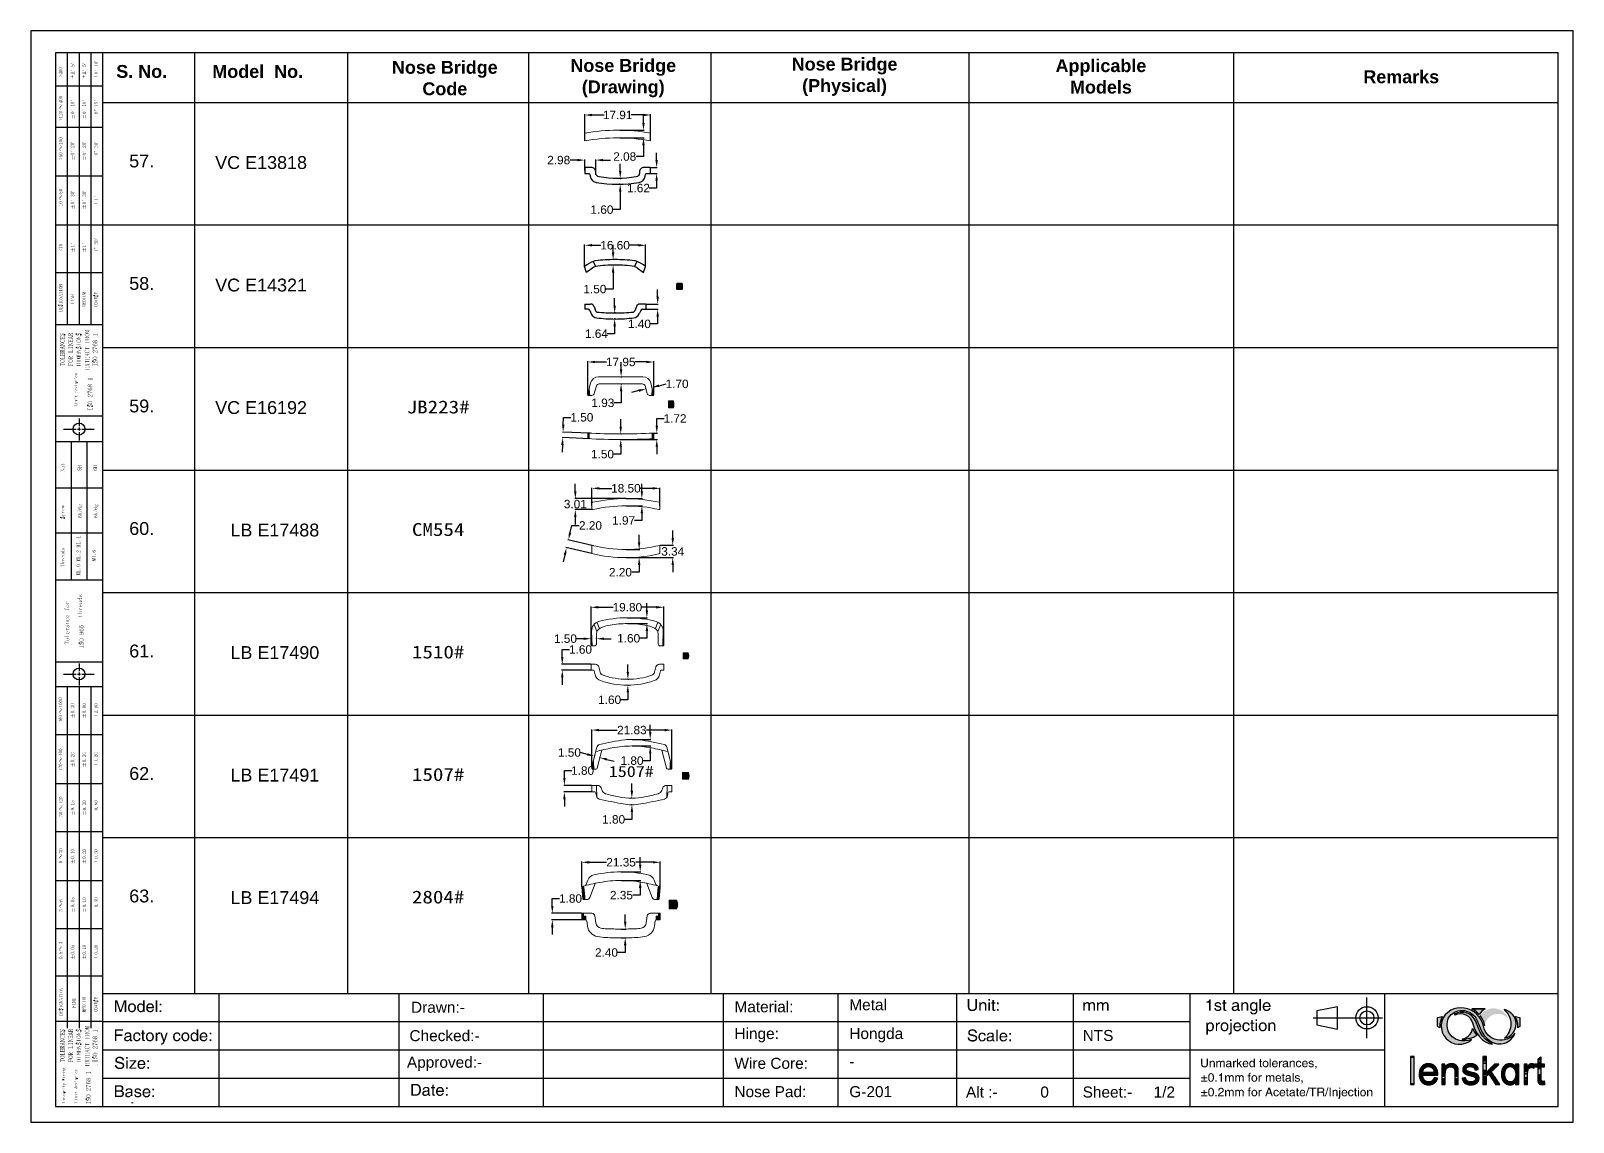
# Model space of a CAD drawing. Header units: inches. Extents: x 3613 to 8393, y -2205 to -794.
# Drawn here: x 4540.9 to 4960.9, y -1865.1 to -1568.1 of the extents above; entities that cross this region are included whole.
import ezdxf

# ---------------------------------------------------------------- set-up
doc = ezdxf.new("R2010")
doc.units = ezdxf.units.IN
doc.header["$MEASUREMENT"] = 0
doc.layers.add('Hatch', color=6, linetype='Continuous', lineweight=18)
doc.layers.add('PDF2_Geometry', color=7, linetype='Continuous')
doc.styles.get("Standard").update_dxf_attribs({"font": 'arial.ttf'})
doc.dimstyles.new('Standard$0', dxfattribs={"dimtxt": 2.3, "dimasz": 2, "dimexe": 1, "dimexo": 1, "dimgap": 1, "dimtad": 0, "dimtih": 1, "dimtoh": 1, "dimdec": 1, "dimzin": 0, "dimdsep": 46, "dimtxsty": 'Standard', "dimcen": 0, "dimclrd": 4, "dimclre": 4, "dimclrt": 4, "dimadec": 1, "dimazin": 0, "dimtfac": 1, "dimtdec": 1, "dimtofl": 0, "dimtmove": 0, "dimatfit": 0, "dimfxl": 1, "dimtolj": 1, "dimtzin": 0, "dimarcsym": 0})

msp = doc.modelspace()

# ---------------------------------------------------------------- texts
at = {"width": 34.34827, "attachment_point": 5}
for s, insert, char_height in [('{\\fArial|b1|i0|c0|p34;S. No.}', (4571.078, -1579.13), 3.5), ('{\\fArial|b1|i0|c0|p34;Model  No.}', (4602.663, -1579.13), 3.5), ('{\\fArial|b1|i0|c0|p34;Nose Bridge Code}', (4653.62, -1580.93), 3.5), ('{\\fArial|b1|i0|c0|p34;Nose Bridge (Drawing)}', (4702.211, -1580.93), 3.5), ('{\\fArial|b1|i0|c0|p34;Nose Bridge (Physical)}', (4762.475, -1580.559), 3.5), ('{\\fArial|b1|i0|c0|p34;Applicable Models}', (4832.291, -1580.474), 3.5), ('{\\fArial|b1|i0|c0|p34;Remarks}', (4914.07, -1580.579), 3.5), ('57.', (4571.078, -1603.493), 3.5), ('VC E13818', (4603.587, -1603.922), 3.5), ('58.', (4571.078, -1636.835), 3.5), ('VC E14321', (4603.587, -1637.264), 3.5), ('59.', (4571.078, -1670.177), 3.5), ('VC E16192', (4603.587, -1670.606), 3.5), ('{\\fSimSun|b1|i0|c0|p2;\\W1.2;JB223#}', (4651.806, -1670.461), 3.5), ('60.', (4571.078, -1703.519), 3.5), ('LB E17488', (4607.333, -1703.947), 3.5), ('{\\fSimSun|b1|i0|c0|p2;\\W1.2;CM554}', (4651.806, -1703.803), 3.5), ('61.', (4571.078, -1736.86), 3.5), ('LB E17490', (4607.333, -1737.289), 3.5), ('{\\fSimSun|b1|i0|c0|p2;\\W1.2;1510#}', (4651.806, -1737.144), 3.5), ('62.', (4571.078, -1770.202), 3.5), ('LB E17491', (4607.333, -1770.631), 3.5), ('{\\fSimSun|b1|i0|c0|p2;\\W1.2;1507#}', (4651.806, -1770.486), 3.5), ('63.', (4571.078, -1803.544), 3.5), ('LB E17494', (4607.333, -1803.973), 3.5), ('{\\fSimSun|b1|i0|c0|p2;\\W1.2;2804#}', (4651.806, -1803.828), 3.5), ('Drawn:-', (4651.747, -1833.826), 2.9997), ('\\pxql;Material:', (4749.667, -1833.682), 2.99966), ('\\pxql;Metal ', (4780.944, -1833.127), 2.99966), ('\\pxql;Hinge:', (4749.667, -1841.399), 2.99966), ('\\pxql;Hongda', (4780.944, -1841.399), 2.99966), ('Checked:-', (4653.544, -1841.543), 2.9997), ('\\pxql;NTS', (4844.484, -1841.499), 2.9997), ('Approved:-', (4653.544, -1849.216), 2.9997), ('\\pxql; Wire Core:', (4748.5, -1849.072), 2.99966), ('\\pxql;-', (4780.944, -1848.517), 2.9997), ('\\pxql;Nose Pad:', (4749.667, -1856.789), 2.99966), ('\\pxql;G-201', (4780.944, -1856.789), 2.99966), ('\\pxql;Alt :-          0', (4812.711, -1856.889), 2.99966), ('\\pxql;Sheet:-     1/2', (4844.484, -1856.889), 2.99966)]:
    msp.add_mtext(s, dxfattribs=dict(at, insert=insert, char_height=char_height))
at = {"color": 0, "lineweight": 9, "insert": (4698.276, -1768.135), "char_height": 3, "width": 14.41517, "attachment_point": 1}
msp.add_mtext('{\\fSimSun|b1|i0|c134|p2;\\W1.2;1507#}', dxfattribs=at)

# ---------------------------------------------------------------- blocks, each defined once
blk = doc.blocks.new('fr')
at = {"transparency": 33554559}
for points in [[(1488.16, -437.24), (1488.16, -444.82), (1489.15, -444.82), (1489.15, -437.24)], [(1498.94, -439.18), (1498.94, -439.23), (1498.72, -439.23), (1498.67, -439.27), (1498.58, -439.27), (1498.54, -439.32), (1498.45, -439.32), (1498.4, -439.36), (1498.31, -439.41), (1498.27, -439.41), (1498.22, -439.45), (1498.18, -439.45), (1498.09, -439.54), (1498.04, -439.54), (1497.95, -439.59), (1497.95, -439.63), (1497.9, -439.63), (1497.86, -439.68), (1497.86, -439.72), (1497.81, -439.72), (1497.81, -439.77), (1497.77, -439.77), (1497.77, -439.81), (1497.72, -439.86), (1497.68, -439.86), (1497.68, -439.9), (1497.63, -439.9), (1497.63, -439.95), (1497.59, -439.95), (1497.59, -439.99), (1497.54, -440.04), (1497.54, -440.08), (1497.5, -440.08), (1497.5, -439.32), (1496.69, -439.32), (1496.69, -444.82), (1497.59, -444.82), (1497.59, -441.8), (1497.63, -441.8), (1497.63, -441.26), (1497.68, -441.21), (1497.68, -441.03), (1497.72, -441.03), (1497.72, -440.85), (1497.81, -440.67), (1497.86, -440.62), (1497.86, -440.58), (1497.95, -440.49), (1497.95, -440.44), (1497.99, -440.44), (1498.04, -440.4), (1498.04, -440.35), (1498.09, -440.35), (1498.22, -440.22), (1498.27, -440.22), (1498.31, -440.17), (1498.4, -440.17), (1498.49, -440.08), (1498.58, -440.08), (1498.63, -440.04), (1498.76, -440.04), (1498.81, -439.99), (1499.35, -439.99), (1499.39, -440.04), (1499.53, -440.04), (1499.53, -440.08), (1499.62, -440.08), (1499.66, -440.13), (1499.71, -440.13), (1499.71, -440.17), (1499.8, -440.17), (1499.8, -440.22), (1499.85, -440.22), (1499.89, -440.26), (1499.89, -440.31), (1499.94, -440.31), (1499.98, -440.35), (1499.98, -440.4), (1500.07, -440.49), (1500.07, -440.53), (1500.12, -440.58), (1500.12, -440.67), (1500.21, -440.85), (1500.21, -444.82), (1501.15, -444.82), (1501.15, -440.76), (1501.11, -440.67), (1501.11, -440.49), (1501.06, -440.44), (1501.06, -440.31), (1501.02, -440.26), (1501.02, -440.17), (1500.97, -440.17), (1500.97, -440.04), (1500.93, -440.04), (1500.93, -439.99), (1500.88, -439.95), (1500.88, -439.9), (1500.84, -439.9), (1500.84, -439.86), (1500.79, -439.81), (1500.79, -439.77), (1500.75, -439.77), (1500.75, -439.72), (1500.7, -439.72), (1500.7, -439.68), (1500.66, -439.63), (1500.61, -439.63), (1500.61, -439.59), (1500.52, -439.54), (1500.48, -439.54), (1500.39, -439.45), (1500.34, -439.45), (1500.3, -439.41), (1500.25, -439.41), (1500.16, -439.36), (1500.12, -439.36), (1500.12, -439.32), (1500.03, -439.32), (1499.98, -439.27), (1499.85, -439.27), (1499.85, -439.23), (1499.57, -439.23), (1499.53, -439.18)], [(1504.04, -439.18), (1504, -439.23), (1503.77, -439.23), (1503.59, -439.32), (1503.46, -439.32), (1503.41, -439.36), (1503.37, -439.36), (1503.09, -439.5), (1503.05, -439.54), (1503, -439.54), (1502.82, -439.72), (1502.78, -439.72), (1502.78, -439.77), (1502.64, -439.9), (1502.64, -439.95), (1502.6, -439.95), (1502.6, -440.04), (1502.55, -440.04), (1502.55, -440.13), (1502.51, -440.13), (1502.51, -440.22), (1502.46, -440.22), (1502.46, -440.35), (1502.42, -440.35), (1502.42, -440.53), (1502.37, -440.53), (1502.37, -441.08), (1502.42, -441.12), (1502.42, -441.26), (1502.46, -441.26), (1502.46, -441.35), (1502.51, -441.35), (1502.51, -441.44), (1502.55, -441.44), (1502.55, -441.48), (1502.6, -441.53), (1502.6, -441.57), (1502.64, -441.57), (1502.64, -441.62), (1502.69, -441.62), (1502.69, -441.66), (1502.73, -441.66), (1502.73, -441.71), (1502.78, -441.71), (1502.78, -441.75), (1502.82, -441.75), (1502.82, -441.8), (1502.87, -441.8), (1502.87, -441.84), (1502.91, -441.84), (1502.91, -441.89), (1502.96, -441.89), (1503, -441.93), (1503.05, -441.93), (1503.05, -441.98), (1503.14, -441.98), (1503.14, -442.02), (1503.23, -442.02), (1503.32, -442.11), (1503.41, -442.11), (1503.41, -442.16), (1503.5, -442.16), (1503.55, -442.2), (1503.64, -442.2), (1503.68, -442.25), (1503.82, -442.25), (1503.86, -442.29), (1503.95, -442.29), (1504, -442.34), (1504.18, -442.34), (1504.18, -442.38), (1504.36, -442.38), (1504.36, -442.43), (1504.45, -442.43), (1504.54, -442.48), (1504.63, -442.48), (1504.67, -442.52), (1504.76, -442.52), (1504.85, -442.57), (1504.95, -442.57), (1505.04, -442.61), (1505.26, -442.66), (1505.31, -442.7), (1505.4, -442.7), (1505.4, -442.75), (1505.49, -442.75), (1505.53, -442.79), (1505.58, -442.79), (1505.58, -442.84), (1505.62, -442.84), (1505.71, -442.93), (1505.71, -442.97), (1505.76, -443.02), (1505.76, -443.06), (1505.8, -443.06), (1505.8, -443.29), (1505.85, -443.29), (1505.8, -443.33), (1505.8, -443.51), (1505.76, -443.51), (1505.76, -443.6), (1505.71, -443.65), (1505.71, -443.69), (1505.67, -443.69), (1505.67, -443.78), (1505.62, -443.78), (1505.58, -443.83), (1505.58, -443.87), (1505.53, -443.87), (1505.53, -443.92), (1505.49, -443.92), (1505.44, -443.96), (1505.4, -443.96), (1505.35, -444.01), (1505.31, -444.01), (1505.31, -444.05), (1505.22, -444.05), (1505.17, -444.1), (1504.99, -444.1), (1504.95, -444.15), (1504.13, -444.15), (1504.09, -444.1), (1503.95, -444.1), (1503.95, -444.05), (1503.82, -444.05), (1503.82, -444.01), (1503.77, -444.01), (1503.73, -443.96), (1503.68, -443.96), (1503.64, -443.92), (1503.59, -443.92), (1503.59, -443.87), (1503.55, -443.87), (1503.5, -443.83), (1503.5, -443.78), (1503.46, -443.78), (1503.46, -443.74), (1503.41, -443.74), (1503.41, -443.69), (1503.37, -443.69), (1503.37, -443.65), (1503.32, -443.6), (1503.32, -443.56), (1503.28, -443.51), (1503.28, -443.42), (1503.23, -443.42), (1503.23, -443.33), (1503.19, -443.33), (1503.19, -443.2), (1503.14, -443.15), (1503.14, -443.02), (1502.96, -443.02), (1502.91, -443.06), (1502.73, -443.06), (1502.69, -443.11), (1502.46, -443.11), (1502.37, -443.15), (1502.19, -443.15), (1502.19, -443.2), (1502.24, -443.2), (1502.24, -443.38), (1502.28, -443.38), (1502.28, -443.51), (1502.33, -443.56), (1502.33, -443.65), (1502.37, -443.69), (1502.37, -443.78), (1502.42, -443.78), (1502.42, -443.87), (1502.46, -443.87), (1502.46, -443.92), (1502.51, -443.96), (1502.51, -444.05), (1502.55, -444.05), (1502.55, -444.1), (1502.6, -444.1), (1502.6, -444.15), (1502.64, -444.15), (1502.64, -444.24), (1502.69, -444.24), (1502.78, -444.33), (1502.78, -444.37), (1502.82, -444.37), (1502.87, -444.42), (1502.87, -444.46), (1502.91, -444.46), (1502.91, -444.51), (1502.96, -444.51), (1503, -444.55), (1503.05, -444.55), (1503.09, -444.6), (1503.19, -444.64), (1503.23, -444.69), (1503.28, -444.69), (1503.41, -444.73), (1503.46, -444.78), (1504, -444.91), (1504.22, -444.91), (1504.4, -444.96), (1504.63, -444.96), (1504.81, -444.91), (1505.04, -444.91), (1505.4, -444.82), (1505.44, -444.82), (1505.58, -444.78), (1505.62, -444.73), (1505.76, -444.69), (1505.8, -444.69), (1505.89, -444.64), (1505.94, -444.6), (1506.03, -444.55), (1506.07, -444.51), (1506.12, -444.51), (1506.12, -444.46), (1506.16, -444.46), (1506.21, -444.42), (1506.21, -444.37), (1506.25, -444.37), (1506.39, -444.24), (1506.39, -444.19), (1506.43, -444.19), (1506.43, -444.15), (1506.48, -444.15), (1506.48, -444.1), (1506.52, -444.1), (1506.52, -444.01), (1506.57, -444.01), (1506.57, -443.96), (1506.62, -443.92), (1506.62, -443.87), (1506.66, -443.87), (1506.66, -443.74), (1506.71, -443.74), (1506.71, -443.6), (1506.75, -443.6), (1506.75, -443.33), (1506.8, -443.29), (1506.8, -443.06), (1506.75, -443.06), (1506.75, -442.79), (1506.71, -442.79), (1506.71, -442.66), (1506.66, -442.61), (1506.66, -442.57), (1506.62, -442.52), (1506.62, -442.48), (1506.57, -442.43), (1506.57, -442.38), (1506.52, -442.38), (1506.52, -442.34), (1506.48, -442.34), (1506.48, -442.25), (1506.43, -442.25), (1506.39, -442.2), (1506.34, -442.2), (1506.34, -442.16), (1506.3, -442.16), (1506.3, -442.11), (1506.25, -442.11), (1506.21, -442.02), (1506.12, -442.02), (1506.12, -441.98), (1506.07, -441.98), (1506.03, -441.93), (1505.98, -441.93), (1505.94, -441.89), (1505.89, -441.89), (1505.85, -441.84), (1505.76, -441.84), (1505.71, -441.8), (1505.62, -441.8), (1505.58, -441.75), (1505.49, -441.75), (1505.44, -441.71), (1505.31, -441.71), (1505.31, -441.66), (1505.17, -441.66), (1505.13, -441.62), (1504.99, -441.62), (1504.95, -441.57), (1504.85, -441.57), (1504.85, -441.53), (1504.72, -441.53), (1504.67, -441.48), (1504.49, -441.48), (1504.49, -441.44), (1504.36, -441.44), (1504.31, -441.39), (1504.22, -441.39), (1504.22, -441.35), (1504.04, -441.35), (1504.04, -441.3), (1503.86, -441.3), (1503.77, -441.26), (1503.73, -441.26), (1503.73, -441.21), (1503.64, -441.21), (1503.55, -441.12), (1503.5, -441.12), (1503.46, -441.08), (1503.46, -441.03), (1503.41, -441.03), (1503.37, -440.94), (1503.32, -440.9), (1503.32, -440.81), (1503.28, -440.81), (1503.28, -440.49), (1503.32, -440.44), (1503.32, -440.4), (1503.37, -440.35), (1503.37, -440.31), (1503.41, -440.31), (1503.46, -440.26), (1503.46, -440.22), (1503.5, -440.22), (1503.59, -440.13), (1503.64, -440.13), (1503.64, -440.08), (1503.73, -440.08), (1503.73, -440.04), (1503.86, -440.04), (1503.91, -439.99), (1504.13, -439.99), (1504.18, -439.95), (1504.72, -439.95), (1504.76, -439.99), (1504.95, -439.99), (1504.99, -440.04), (1505.08, -440.04), (1505.08, -440.08), (1505.17, -440.08), (1505.17, -440.13), (1505.22, -440.13), (1505.26, -440.17), (1505.31, -440.17), (1505.31, -440.22), (1505.35, -440.22), (1505.44, -440.31), (1505.44, -440.35), (1505.49, -440.35), (1505.49, -440.4), (1505.53, -440.44), (1505.53, -440.49), (1505.58, -440.53), (1505.58, -440.58), (1505.62, -440.62), (1505.62, -440.81), (1505.67, -440.81), (1505.67, -440.85), (1505.85, -440.85), (1505.85, -440.81), (1506.16, -440.81), (1506.21, -440.76), (1506.52, -440.76), (1506.52, -440.72), (1506.57, -440.72), (1506.57, -440.62), (1506.52, -440.62), (1506.52, -440.44), (1506.48, -440.4), (1506.48, -440.26), (1506.43, -440.26), (1506.43, -440.17), (1506.39, -440.13), (1506.39, -440.04), (1506.34, -440.04), (1506.34, -439.99), (1506.3, -439.99), (1506.3, -439.9), (1506.25, -439.9), (1506.25, -439.86), (1506.07, -439.68), (1505.98, -439.63), (1505.89, -439.54), (1505.8, -439.5), (1505.76, -439.45), (1505.71, -439.45), (1505.53, -439.36), (1505.44, -439.36), (1505.4, -439.32), (1505.31, -439.32), (1505.17, -439.27), (1505.08, -439.23), (1504.81, -439.23), (1504.76, -439.18)], [(1520.97, -439.18), (1520.92, -439.23), (1520.79, -439.23), (1520.74, -439.27), (1520.65, -439.27), (1520.65, -439.32), (1520.61, -439.32), (1520.56, -439.36), (1520.52, -439.36), (1520.52, -439.41), (1520.47, -439.41), (1520.24, -439.63), (1520.24, -439.68), (1520.2, -439.68), (1520.2, -439.72), (1520.11, -439.81), (1520.11, -439.86), (1520.06, -439.86), (1520.06, -439.9), (1520.02, -439.95), (1520.02, -439.99), (1519.97, -440.04), (1519.97, -440.08), (1519.93, -440.13), (1519.93, -439.32), (1519.07, -439.32), (1519.07, -444.82), (1520.02, -444.82), (1520.02, -441.57), (1520.06, -441.48), (1520.06, -441.17), (1520.2, -440.76), (1520.29, -440.62), (1520.34, -440.53), (1520.34, -440.49), (1520.43, -440.44), (1520.47, -440.4), (1520.52, -440.35), (1520.52, -440.31), (1520.56, -440.31), (1520.61, -440.26), (1520.65, -440.26), (1520.65, -440.22), (1520.74, -440.22), (1520.79, -440.17), (1521.01, -440.17), (1521.06, -440.13), (1521.19, -440.13), (1521.19, -440.17), (1521.42, -440.17), (1521.46, -440.22), (1521.51, -440.22), (1521.51, -440.26), (1521.6, -440.26), (1521.64, -440.31), (1521.69, -440.31), (1521.73, -440.35), (1521.78, -440.31), (1521.78, -440.22), (1521.82, -440.22), (1521.82, -440.13), (1521.87, -440.08), (1521.87, -439.99), (1521.91, -439.95), (1521.91, -439.86), (1521.96, -439.86), (1521.96, -439.77), (1522.01, -439.72), (1522.01, -439.63), (1522.05, -439.59), (1522.05, -439.45), (1521.96, -439.45), (1521.96, -439.41), (1521.91, -439.41), (1521.87, -439.36), (1521.82, -439.36), (1521.78, -439.32), (1521.69, -439.32), (1521.69, -439.27), (1521.6, -439.27), (1521.51, -439.23), (1521.33, -439.23), (1521.33, -439.18)], [(1523.72, -437.38), (1523.68, -437.42), (1523.63, -437.42), (1523.63, -437.47), (1523.58, -437.47), (1523.49, -437.51), (1523.45, -437.56), (1523.36, -437.6), (1523.31, -437.6), (1523.22, -437.69), (1523.18, -437.69), (1523.04, -437.83), (1522.95, -437.83), (1522.91, -437.87), (1522.86, -437.87), (1522.86, -437.92), (1522.82, -437.92), (1522.82, -439.32), (1522.1, -439.32), (1522.1, -440.04), (1522.82, -440.04), (1522.82, -444.01), (1522.86, -444.01), (1522.86, -444.19), (1522.91, -444.24), (1522.91, -444.33), (1522.95, -444.37), (1522.95, -444.42), (1523.04, -444.51), (1523.04, -444.55), (1523.09, -444.55), (1523.22, -444.69), (1523.4, -444.78), (1523.49, -444.78), (1523.54, -444.82), (1523.63, -444.82), (1523.68, -444.87), (1524.53, -444.87), (1524.58, -444.82), (1524.71, -444.82), (1524.76, -444.78), (1524.8, -444.78), (1524.76, -444.73), (1524.76, -444.51), (1524.71, -444.46), (1524.71, -444.24), (1524.67, -444.19), (1524.67, -443.96), (1524.58, -443.96), (1524.53, -444.01), (1524.08, -444.01), (1524.08, -443.96), (1523.95, -443.96), (1523.9, -443.92), (1523.9, -443.87), (1523.86, -443.87), (1523.86, -443.83), (1523.81, -443.83), (1523.81, -443.78), (1523.77, -443.78), (1523.77, -443.69), (1523.72, -443.69), (1523.72, -440.04), (1524.67, -440.04), (1524.67, -439.32), (1523.72, -439.32)]]:
    blk.add_hatch(color=256, dxfattribs=at).paths.add_polyline_path(points)
h = blk.add_hatch(color=256, dxfattribs=at)
h.paths.add_polyline_path([(1495.51, -441.57), (1495.51, -441.26), (1495.47, -441.26), (1495.47, -441.12), (1495.42, -441.03), (1495.42, -440.94), (1495.38, -440.9), (1495.38, -440.81), (1495.33, -440.76), (1495.33, -440.67), (1495.29, -440.62), (1495.24, -440.53), (1495.24, -440.44), (1495.2, -440.4), (1495.2, -440.35), (1495.15, -440.35), (1495.11, -440.26), (1495.11, -440.22), (1495.02, -440.13), (1495.02, -440.08), (1494.97, -440.08), (1494.97, -440.04), (1494.93, -440.04), (1494.93, -439.99), (1494.88, -439.99), (1494.88, -439.95), (1494.61, -439.68), (1494.56, -439.68), (1494.47, -439.59), (1494.43, -439.59), (1494.34, -439.5), (1494.29, -439.5), (1494.2, -439.45), (1494.16, -439.41), (1494.07, -439.36), (1493.98, -439.36), (1493.93, -439.32), (1493.84, -439.27), (1493.8, -439.27), (1493.66, -439.23), (1493.44, -439.23), (1493.3, -439.18), (1492.71, -439.18), (1492.62, -439.23), (1492.44, -439.23), (1492.31, -439.27), (1492.26, -439.27), (1492.13, -439.32), (1492.13, -439.36), (1491.99, -439.36), (1491.95, -439.41), (1491.86, -439.45), (1491.81, -439.5), (1491.72, -439.5), (1491.63, -439.59), (1491.5, -439.68), (1491.41, -439.77), (1491.36, -439.77), (1491.36, -439.81), (1491.32, -439.81), (1491.32, -439.86), (1491.27, -439.86), (1491.23, -439.9), (1491.23, -439.95), (1491.18, -439.95), (1491.18, -439.99), (1491.13, -439.99), (1491.13, -440.04), (1491.09, -440.04), (1491.09, -440.08), (1491.04, -440.13), (1491.04, -440.17), (1491, -440.17), (1491, -440.26), (1490.95, -440.26), (1490.91, -440.35), (1490.91, -440.4), (1490.86, -440.4), (1490.86, -440.44), (1490.82, -440.49), (1490.82, -440.53), (1490.77, -440.62), (1490.73, -440.67), (1490.73, -440.76), (1490.68, -440.76), (1490.68, -440.85), (1490.64, -440.9), (1490.64, -441.03), (1490.59, -441.03), (1490.59, -441.21), (1490.55, -441.26), (1490.55, -441.53), (1490.5, -441.57), (1490.5, -442.66), (1490.55, -442.79), (1490.55, -442.88), (1490.59, -442.97), (1490.59, -443.11), (1490.64, -443.15), (1490.64, -443.29), (1490.68, -443.29), (1490.68, -443.38), (1490.73, -443.42), (1490.77, -443.51), (1490.77, -443.6), (1490.82, -443.6), (1490.82, -443.69), (1490.86, -443.69), (1490.86, -443.78), (1490.91, -443.78), (1490.91, -443.83), (1491, -443.92), (1491, -443.96), (1491.04, -443.96), (1491.04, -444.01), (1491.09, -444.05), (1491.13, -444.05), (1491.13, -444.15), (1491.18, -444.15), (1491.18, -444.19), (1491.23, -444.19), (1491.23, -444.24), (1491.27, -444.24), (1491.32, -444.33), (1491.36, -444.37), (1491.45, -444.42), (1491.5, -444.46), (1491.59, -444.51), (1491.63, -444.55), (1491.72, -444.6), (1491.77, -444.6), (1491.86, -444.64), (1491.9, -444.69), (1491.99, -444.73), (1492.04, -444.73), (1492.31, -444.82), (1492.35, -444.82), (1492.62, -444.91), (1492.94, -444.91), (1492.99, -444.96), (1493.26, -444.96), (1493.3, -444.91), (1493.62, -444.91), (1493.71, -444.87), (1493.75, -444.87), (1494.02, -444.78), (1494.07, -444.78), (1494.16, -444.73), (1494.2, -444.73), (1494.29, -444.69), (1494.34, -444.64), (1494.43, -444.6), (1494.47, -444.6), (1494.56, -444.55), (1494.61, -444.51), (1494.7, -444.46), (1494.75, -444.42), (1494.84, -444.37), (1494.88, -444.33), (1494.93, -444.24), (1494.97, -444.24), (1494.97, -444.19), (1495.02, -444.19), (1495.02, -444.15), (1495.06, -444.15), (1495.06, -444.1), (1495.15, -444.01), (1495.15, -443.96), (1495.2, -443.96), (1495.2, -443.92), (1495.24, -443.87), (1495.24, -443.83), (1495.29, -443.83), (1495.29, -443.74), (1495.33, -443.69), (1495.42, -443.51), (1495.42, -443.42), (1495.47, -443.42), (1495.47, -443.29), (1495.51, -443.29), (1495.51, -443.15), (1495.38, -443.15), (1495.29, -443.11), (1495.06, -443.11), (1494.97, -443.06), (1494.66, -443.06), (1494.61, -443.02), (1494.56, -443.02), (1494.56, -443.11), (1494.52, -443.11), (1494.52, -443.2), (1494.47, -443.2), (1494.47, -443.29), (1494.43, -443.33), (1494.43, -443.38), (1494.38, -443.42), (1494.29, -443.6), (1494.25, -443.6), (1494.2, -443.69), (1494.16, -443.74), (1494.16, -443.78), (1494.11, -443.78), (1494.11, -443.83), (1494.07, -443.83), (1493.98, -443.92), (1493.93, -443.92), (1493.89, -443.96), (1493.84, -443.96), (1493.84, -444.01), (1493.8, -444.01), (1493.75, -444.05), (1493.66, -444.05), (1493.62, -444.1), (1493.53, -444.1), (1493.48, -444.15), (1492.71, -444.15), (1492.71, -444.1), (1492.58, -444.1), (1492.58, -444.05), (1492.44, -444.05), (1492.44, -444.01), (1492.35, -444.01), (1492.35, -443.96), (1492.31, -443.96), (1492.26, -443.92), (1492.22, -443.92), (1492.13, -443.83), (1492.08, -443.83), (1492.08, -443.78), (1492.04, -443.78), (1492.04, -443.74), (1491.99, -443.69), (1491.95, -443.69), (1491.86, -443.51), (1491.81, -443.51), (1491.77, -443.42), (1491.72, -443.38), (1491.72, -443.29), (1491.68, -443.29), (1491.68, -443.2), (1491.63, -443.2), (1491.63, -443.11), (1491.59, -443.11), (1491.59, -442.97), (1491.54, -442.88), (1491.54, -442.84), (1491.5, -442.79), (1491.5, -442.48), (1491.45, -442.48), (1491.45, -442.29), (1495.56, -442.29), (1495.56, -441.57)])
h.paths.add_polyline_path([(1494.56, -441.26), (1494.56, -441.53), (1491.5, -441.53), (1491.5, -441.35), (1491.54, -441.35), (1491.54, -441.12), (1491.59, -441.12), (1491.59, -441.03), (1491.63, -440.99), (1491.63, -440.9), (1491.68, -440.85), (1491.68, -440.81), (1491.72, -440.76), (1491.72, -440.72), (1491.77, -440.67), (1491.77, -440.62), (1491.81, -440.62), (1491.86, -440.53), (1491.9, -440.49), (1491.9, -440.44), (1491.99, -440.4), (1491.99, -440.35), (1492.04, -440.35), (1492.08, -440.26), (1492.13, -440.26), (1492.22, -440.17), (1492.26, -440.17), (1492.31, -440.13), (1492.35, -440.13), (1492.35, -440.08), (1492.44, -440.08), (1492.44, -440.04), (1492.53, -440.04), (1492.58, -439.99), (1492.71, -439.99), (1492.8, -439.95), (1493.35, -439.95), (1493.39, -439.99), (1493.53, -439.99), (1493.57, -440.04), (1493.66, -440.04), (1493.71, -440.08), (1493.75, -440.08), (1493.8, -440.13), (1493.84, -440.13), (1493.89, -440.17), (1493.98, -440.22), (1493.98, -440.26), (1494.02, -440.26), (1494.07, -440.35), (1494.11, -440.35), (1494.11, -440.4), (1494.16, -440.4), (1494.2, -440.44), (1494.2, -440.49), (1494.25, -440.53), (1494.29, -440.62), (1494.34, -440.62), (1494.34, -440.67), (1494.38, -440.72), (1494.38, -440.76), (1494.43, -440.81), (1494.43, -440.9), (1494.47, -440.94), (1494.47, -441.03), (1494.52, -441.12), (1494.52, -441.26)], flags=0)
h = blk.add_hatch(color=256, dxfattribs=at)
h.paths.add_polyline_path([(1510.54, -441.98), (1510.54, -441.93), (1510.5, -441.93), (1510.5, -441.84), (1510.45, -441.84), (1510.41, -441.75), (1510.36, -441.71), (1510.36, -441.66), (1510.32, -441.66), (1510.32, -441.57), (1510.27, -441.57), (1510.27, -441.53), (1510.23, -441.48), (1510.23, -441.44), (1510.18, -441.44), (1510.18, -441.39), (1510.14, -441.35), (1510.14, -441.3), (1510.18, -441.3), (1510.63, -440.85), (1510.68, -440.85), (1510.68, -440.81), (1510.72, -440.81), (1510.72, -440.76), (1510.77, -440.76), (1510.81, -440.72), (1510.86, -440.62), (1510.9, -440.58), (1510.99, -440.53), (1510.99, -440.49), (1511.08, -440.44), (1511.08, -440.4), (1511.13, -440.35), (1511.17, -440.35), (1511.17, -440.31), (1511.22, -440.26), (1511.26, -440.26), (1511.26, -440.22), (1511.31, -440.22), (1511.35, -440.17), (1511.35, -440.13), (1511.4, -440.13), (1511.4, -440.08), (1511.44, -440.08), (1511.49, -440.04), (1511.49, -439.99), (1511.53, -439.99), (1511.53, -439.95), (1511.58, -439.95), (1511.58, -439.9), (1511.62, -439.9), (1511.94, -439.59), (1511.99, -439.54), (1512.03, -439.54), (1512.03, -439.5), (1512.08, -439.5), (1512.08, -439.45), (1512.12, -439.41), (1512.17, -439.41), (1512.17, -439.36), (1512.21, -439.36), (1512.21, -439.32), (1510.99, -439.32), (1510.99, -439.36), (1510.95, -439.41), (1510.9, -439.41), (1510.9, -439.45), (1510.86, -439.45), (1510.86, -439.5), (1510.81, -439.5), (1510.81, -439.54), (1510.72, -439.63), (1510.68, -439.63), (1510.68, -439.68), (1510.63, -439.68), (1510.63, -439.72), (1510.45, -439.9), (1510.41, -439.9), (1510.41, -439.95), (1510.36, -439.95), (1510.36, -439.99), (1510.14, -440.22), (1510.14, -440.26), (1510.09, -440.26), (1509.95, -440.4), (1509.95, -440.44), (1509.86, -440.49), (1509.86, -440.53), (1509.82, -440.53), (1509.73, -440.62), (1509.68, -440.72), (1509.59, -440.76), (1509.59, -440.81), (1509.55, -440.81), (1509.55, -440.85), (1509.5, -440.85), (1509.28, -441.08), (1509.28, -441.12), (1509.23, -441.12), (1509.23, -441.17), (1509.19, -441.17), (1509.19, -441.21), (1509.14, -441.21), (1509.1, -441.26), (1509.1, -441.3), (1509.05, -441.3), (1509.05, -441.35), (1509.01, -441.35), (1509.01, -441.39), (1508.96, -441.39), (1508.96, -441.44), (1508.92, -441.44), (1508.92, -441.48), (1508.87, -441.48), (1508.87, -441.53), (1508.83, -441.53), (1508.83, -437.24), (1507.88, -437.24), (1507.88, -444.82), (1508.83, -444.82), (1508.83, -442.61), (1508.87, -442.61), (1508.87, -442.57), (1508.96, -442.48), (1509.05, -442.43), (1509.05, -442.38), (1509.14, -442.29), (1509.28, -442.2), (1509.46, -442.02), (1509.5, -442.02), (1509.55, -442.07), (1509.55, -442.11), (1509.59, -442.16), (1509.59, -442.2), (1509.64, -442.2), (1509.64, -442.25), (1509.68, -442.29), (1509.68, -442.34), (1509.73, -442.34), (1509.73, -442.38), (1509.77, -442.43), (1509.82, -442.52), (1509.82, -442.57), (1509.86, -442.57), (1509.86, -442.61), (1509.91, -442.66), (1509.91, -442.7), (1510, -442.79), (1510.05, -442.88), (1510.09, -442.93), (1510.09, -442.97), (1510.18, -443.06), (1510.18, -443.11), (1510.27, -443.2), (1510.27, -443.24), (1510.32, -443.29), (1510.36, -443.33), (1510.36, -443.38), (1510.41, -443.38), (1510.41, -443.42), (1510.45, -443.51), (1510.5, -443.51), (1510.5, -443.56), (1510.54, -443.6), (1510.54, -443.65), (1510.59, -443.69), (1510.59, -443.74), (1510.63, -443.74), (1510.63, -443.78), (1510.68, -443.83), (1510.68, -443.87), (1510.72, -443.87), (1510.72, -443.92), (1510.77, -443.96), (1510.77, -444.01), (1510.81, -444.01), (1510.81, -444.1), (1510.86, -444.1), (1510.86, -444.15), (1510.9, -444.15), (1510.9, -444.24), (1510.95, -444.24), (1510.95, -444.28), (1510.99, -444.33), (1510.99, -444.37), (1511.04, -444.37), (1511.04, -444.42), (1511.08, -444.46), (1511.08, -444.51), (1511.13, -444.51), (1511.13, -444.6), (1511.17, -444.6), (1511.17, -444.64), (1511.22, -444.64), (1511.22, -444.73), (1511.26, -444.73), (1511.26, -444.78), (1511.31, -444.78), (1511.31, -444.82), (1512.44, -444.82), (1512.44, -444.78), (1512.39, -444.73), (1512.39, -444.69), (1512.35, -444.69), (1512.35, -444.64), (1512.3, -444.64), (1512.3, -444.6), (1512.26, -444.55), (1512.26, -444.51), (1512.21, -444.46), (1512.21, -444.42), (1512.17, -444.37), (1512.12, -444.37), (1512.12, -444.28), (1512.08, -444.28), (1512.08, -444.24), (1512.03, -444.19), (1512.03, -444.15), (1511.99, -444.15), (1511.99, -444.1), (1511.94, -444.05), (1511.94, -444.01), (1511.9, -444.01), (1511.9, -443.96), (1511.85, -443.92), (1511.85, -443.87), (1511.81, -443.87), (1511.81, -443.83), (1511.76, -443.78), (1511.76, -443.74), (1511.71, -443.74), (1511.71, -443.69), (1511.67, -443.65), (1511.67, -443.6), (1511.58, -443.51), (1511.53, -443.42), (1511.49, -443.42), (1511.49, -443.33), (1511.4, -443.24), (1511.4, -443.2), (1511.35, -443.15), (1511.31, -443.15), (1511.31, -443.06), (1511.17, -442.93), (1511.17, -442.88), (1511.13, -442.79), (1511.08, -442.79), (1511.08, -442.75), (1510.95, -442.61), (1510.95, -442.52), (1510.9, -442.52), (1510.86, -442.43), (1510.81, -442.38), (1510.81, -442.34), (1510.77, -442.34), (1510.77, -442.25), (1510.72, -442.2), (1510.68, -442.2), (1510.68, -442.11), (1510.59, -442.02), (1510.59, -441.98)])
h.paths.add_polyline_path([(1509.05, -441.71), (1508.96, -441.66), (1509.01, -441.66)], flags=0)
h.paths.add_polyline_path([(1509.41, -441.98), (1509.37, -441.93), (1509.41, -441.93)], flags=0)
h = blk.add_hatch(color=256, dxfattribs=at)
h.paths.add_polyline_path([(1513.25, -443.65), (1513.25, -443.74), (1513.29, -443.74), (1513.29, -443.83), (1513.34, -443.83), (1513.34, -443.87), (1513.38, -443.92), (1513.38, -443.96), (1513.48, -444.05), (1513.48, -444.1), (1513.52, -444.1), (1513.52, -444.15), (1513.57, -444.15), (1513.57, -444.19), (1513.61, -444.19), (1513.61, -444.24), (1513.66, -444.24), (1513.66, -444.28), (1513.7, -444.28), (1513.7, -444.33), (1513.75, -444.37), (1513.79, -444.37), (1513.93, -444.51), (1513.97, -444.51), (1514.06, -444.6), (1514.11, -444.6), (1514.11, -444.64), (1514.2, -444.64), (1514.29, -444.73), (1514.38, -444.73), (1514.38, -444.78), (1514.51, -444.78), (1514.51, -444.82), (1514.6, -444.82), (1514.65, -444.87), (1514.78, -444.87), (1514.87, -444.91), (1515.19, -444.91), (1515.24, -444.96), (1515.33, -444.91), (1515.6, -444.91), (1515.69, -444.87), (1515.82, -444.87), (1515.87, -444.82), (1515.96, -444.82), (1515.96, -444.78), (1516.05, -444.78), (1516.09, -444.73), (1516.14, -444.73), (1516.18, -444.69), (1516.23, -444.69), (1516.23, -444.64), (1516.32, -444.64), (1516.32, -444.6), (1516.36, -444.6), (1516.41, -444.55), (1516.41, -444.51), (1516.45, -444.51), (1516.63, -444.33), (1516.63, -444.28), (1516.68, -444.28), (1516.68, -444.24), (1516.72, -444.24), (1516.72, -444.15), (1516.77, -444.15), (1516.77, -444.82), (1517.63, -444.82), (1517.63, -439.32), (1516.72, -439.32), (1516.72, -439.9), (1516.68, -439.9), (1516.68, -439.86), (1516.63, -439.86), (1516.63, -439.81), (1516.59, -439.81), (1516.59, -439.77), (1516.54, -439.72), (1516.5, -439.72), (1516.5, -439.68), (1516.45, -439.68), (1516.45, -439.63), (1516.41, -439.63), (1516.41, -439.59), (1516.36, -439.59), (1516.32, -439.54), (1516.27, -439.54), (1516.27, -439.5), (1516.23, -439.5), (1516.23, -439.45), (1516.18, -439.45), (1516.14, -439.41), (1516.09, -439.41), (1516.05, -439.36), (1515.96, -439.36), (1515.96, -439.32), (1515.87, -439.32), (1515.87, -439.27), (1515.73, -439.27), (1515.64, -439.23), (1515.51, -439.23), (1515.46, -439.18), (1514.87, -439.18), (1514.83, -439.23), (1514.69, -439.23), (1514.6, -439.27), (1514.47, -439.27), (1514.47, -439.32), (1514.33, -439.32), (1514.33, -439.36), (1514.29, -439.36), (1514.24, -439.41), (1514.15, -439.41), (1514.15, -439.45), (1514.06, -439.45), (1514.06, -439.5), (1514.02, -439.5), (1513.97, -439.54), (1513.93, -439.54), (1513.93, -439.59), (1513.88, -439.59), (1513.79, -439.68), (1513.75, -439.68), (1513.75, -439.72), (1513.7, -439.72), (1513.7, -439.77), (1513.57, -439.9), (1513.52, -439.9), (1513.52, -439.95), (1513.43, -440.04), (1513.43, -440.08), (1513.38, -440.13), (1513.38, -440.17), (1513.25, -440.31), (1513.25, -440.35), (1513.2, -440.4), (1513.2, -440.49), (1513.16, -440.49), (1513.16, -440.58), (1513.11, -440.62), (1513.11, -440.72), (1513.07, -440.76), (1513.07, -440.85), (1513.02, -440.85), (1513.02, -440.94), (1512.98, -440.99), (1512.98, -441.17), (1512.93, -441.21), (1512.93, -441.44), (1512.89, -441.44), (1512.89, -442.61), (1512.93, -442.66), (1512.93, -442.79), (1512.98, -442.88), (1512.98, -443.02), (1513.02, -443.06), (1513.02, -443.15), (1513.07, -443.2), (1513.07, -443.29), (1513.11, -443.33), (1513.11, -443.42), (1513.16, -443.51), (1513.2, -443.56), (1513.2, -443.65)])
h.paths.add_polyline_path([(1514.33, -443.74), (1514.33, -443.69), (1514.29, -443.65), (1514.29, -443.6), (1514.2, -443.51), (1514.15, -443.42), (1514.11, -443.38), (1514.11, -443.33), (1514.06, -443.29), (1514.06, -443.2), (1513.97, -443.11), (1513.97, -443.02), (1513.93, -442.97), (1513.93, -442.79), (1513.88, -442.79), (1513.88, -442.66), (1513.84, -442.61), (1513.84, -442.2), (1513.79, -442.16), (1513.79, -441.89), (1513.84, -441.89), (1513.84, -441.48), (1513.88, -441.44), (1513.88, -441.26), (1513.93, -441.21), (1513.93, -441.08), (1513.97, -441.03), (1513.97, -440.99), (1514.02, -440.94), (1514.02, -440.85), (1514.06, -440.85), (1514.06, -440.76), (1514.11, -440.76), (1514.11, -440.72), (1514.15, -440.62), (1514.15, -440.58), (1514.2, -440.53), (1514.24, -440.53), (1514.24, -440.49), (1514.29, -440.44), (1514.29, -440.4), (1514.33, -440.35), (1514.38, -440.35), (1514.38, -440.31), (1514.42, -440.26), (1514.47, -440.26), (1514.47, -440.22), (1514.51, -440.22), (1514.65, -440.08), (1514.69, -440.08), (1514.87, -439.99), (1514.96, -439.99), (1515.01, -439.95), (1515.55, -439.95), (1515.64, -439.99), (1515.73, -439.99), (1515.82, -440.04), (1515.87, -440.08), (1515.91, -440.08), (1515.96, -440.13), (1516, -440.13), (1516, -440.17), (1516.09, -440.22), (1516.14, -440.22), (1516.14, -440.26), (1516.23, -440.31), (1516.23, -440.35), (1516.27, -440.35), (1516.32, -440.4), (1516.32, -440.44), (1516.36, -440.49), (1516.36, -440.53), (1516.45, -440.62), (1516.5, -440.72), (1516.5, -440.76), (1516.54, -440.81), (1516.54, -440.85), (1516.59, -440.85), (1516.59, -440.94), (1516.63, -440.99), (1516.63, -441.03), (1516.68, -441.08), (1516.68, -441.21), (1516.72, -441.26), (1516.72, -441.44), (1516.77, -441.44), (1516.77, -441.71), (1516.81, -441.75), (1516.81, -442.43), (1516.77, -442.52), (1516.77, -442.75), (1516.72, -442.79), (1516.72, -442.93), (1516.68, -442.97), (1516.68, -443.11), (1516.63, -443.15), (1516.63, -443.2), (1516.59, -443.24), (1516.59, -443.29), (1516.54, -443.33), (1516.54, -443.42), (1516.5, -443.42), (1516.45, -443.51), (1516.45, -443.56), (1516.41, -443.6), (1516.41, -443.65), (1516.36, -443.65), (1516.36, -443.69), (1516.32, -443.69), (1516.32, -443.74), (1516.27, -443.74), (1516.27, -443.78), (1516.23, -443.83), (1516.18, -443.83), (1516.18, -443.87), (1516.14, -443.87), (1516.14, -443.92), (1516.09, -443.92), (1516, -444.01), (1515.91, -444.01), (1515.91, -444.05), (1515.82, -444.05), (1515.78, -444.1), (1515.64, -444.1), (1515.64, -444.15), (1514.96, -444.15), (1514.96, -444.1), (1514.83, -444.1), (1514.83, -444.05), (1514.74, -444.05), (1514.74, -444.01), (1514.65, -444.01), (1514.65, -443.96), (1514.6, -443.96), (1514.51, -443.87), (1514.47, -443.87), (1514.47, -443.83), (1514.42, -443.83), (1514.38, -443.78), (1514.38, -443.74)], flags=0)
for points in [[(1488.2, -437.24), (1488.16, -437.24)], [(1489.15, -437.24), (1488.16, -437.24)], [(1489.15, -437.24), (1488.16, -437.24)], [(1489.15, -437.24), (1488.16, -437.24)], [(1489.15, -437.24), (1488.16, -437.24)], [(1489.15, -437.24), (1488.16, -437.24)], [(1489.15, -437.24), (1488.16, -437.24)], [(1489.15, -437.24), (1488.16, -437.24)], [(1489.15, -437.24), (1488.16, -437.24)], [(1489.15, -437.24), (1488.16, -437.24)], [(1489.15, -437.24), (1488.16, -437.24)], [(1489.15, -437.24), (1488.16, -437.24)], [(1489.15, -437.24), (1488.16, -437.24)], [(1489.15, -437.24), (1488.16, -437.24)], [(1489.15, -437.24), (1488.16, -437.24)], [(1489.15, -444.82), (1489.15, -437.24), (1488.16, -437.24), (1488.16, -444.82)], [(1489.15, -437.28), (1488.16, -437.28)], [(1489.15, -437.28), (1488.16, -437.28)], [(1489.15, -437.38), (1488.16, -437.38)], [(1489.15, -437.38), (1488.16, -437.38)], [(1488.25, -437.24), (1488.2, -437.24)], [(1488.29, -437.24), (1488.25, -437.24)], [(1488.34, -437.24), (1488.29, -437.24)], [(1488.43, -437.24), (1488.34, -437.24)], [(1488.56, -437.24), (1488.43, -437.24)], [(1488.79, -437.24), (1488.56, -437.24)], [(1488.88, -437.24), (1488.79, -437.24)], [(1488.97, -437.24), (1488.88, -437.24)], [(1489.01, -437.24), (1488.97, -437.24)], [(1489.06, -437.24), (1489.01, -437.24)], [(1489.1, -437.24), (1489.06, -437.24)], [(1489.15, -437.24), (1489.1, -437.24)], [(1491.23, -439.95), (1491.18, -439.95), (1491.18, -439.99), (1491.13, -439.99), (1491.13, -440.04), (1491.09, -440.08), (1491.04, -440.17), (1490.91, -440.35), (1490.82, -440.53), (1490.77, -440.62), (1490.73, -440.72), (1490.68, -440.85), (1490.64, -440.94), (1490.59, -441.03), (1490.59, -441.17), (1490.55, -441.26), (1490.55, -441.53), (1490.5, -441.57), (1490.5, -441.62), (1490.82, -441.62), (1491.04, -441.57), (1491.23, -441.57), (1491.32, -441.53), (1491.5, -441.53), (1491.5, -441.39), (1491.54, -441.35), (1491.54, -441.17), (1491.59, -441.03), (1491.63, -440.9), (1491.72, -440.76), (1491.81, -440.62), (1491.9, -440.49), (1491.99, -440.35), (1492.13, -440.26), (1492.22, -440.17), (1492.31, -440.13), (1492.35, -440.08), (1492.44, -440.08), (1492.49, -440.04), (1492.58, -439.99), (1492.71, -439.99), (1492.8, -439.95), (1493.08, -439.95)], [(1491.63, -440.94), (1490.64, -440.94)], [(1491.63, -440.94), (1490.64, -440.94)], [(1490.73, -440.76), (1490.68, -440.76), (1491.72, -440.76)], [(1491.68, -440.85), (1490.68, -440.85)], [(1491.68, -440.85), (1490.68, -440.85)], [(1491.77, -440.67), (1490.73, -440.67)], [(1491.77, -440.67), (1490.73, -440.67)], [(1491.72, -440.76), (1490.73, -440.76)], [(1491.81, -440.62), (1490.77, -440.62)], [(1491.81, -440.62), (1490.77, -440.62)], [(1491.77, -440.62), (1490.77, -440.62)], [(1490.77, -440.62), (1491.81, -440.62), (1491.77, -440.62)], [(1491.86, -440.53), (1490.82, -440.53)], [(1491.86, -440.53), (1490.82, -440.53)], [(1491.86, -440.53), (1490.82, -440.53)], [(1491.86, -440.53), (1490.82, -440.53)], [(1490.91, -440.4), (1490.86, -440.4), (1491.99, -440.4)], [(1491.99, -440.35), (1490.91, -440.35)], [(1490.91, -440.35), (1492.04, -440.35), (1491.99, -440.35)], [(1491.99, -440.35), (1490.91, -440.35)], [(1491.99, -440.35), (1490.91, -440.35)], [(1491.99, -440.4), (1490.91, -440.4)], [(1491, -440.26), (1490.95, -440.26), (1492.13, -440.26)], [(1492.08, -440.26), (1490.95, -440.26)], [(1490.95, -440.26), (1492.13, -440.26), (1492.08, -440.26)], [(1491.04, -440.17), (1491, -440.17), (1492.22, -440.17)], [(1492.22, -440.17), (1491, -440.17)], [(1492.22, -440.17), (1491, -440.17)], [(1492.13, -440.26), (1491, -440.26)], [(1492.31, -440.13), (1491.04, -440.13)], [(1491.04, -440.13), (1492.35, -440.13), (1492.31, -440.13)], [(1492.31, -440.13), (1491.04, -440.13)], [(1492.31, -440.13), (1491.04, -440.13)], [(1491.04, -440.17), (1492.26, -440.17), (1492.22, -440.17)], [(1491.13, -440.04), (1491.09, -440.04), (1492.44, -440.04)], [(1492.4, -440.08), (1491.09, -440.08)], [(1491.09, -440.08), (1492.44, -440.08), (1492.4, -440.08)], [(1492.4, -440.08), (1491.09, -440.08)], [(1492.4, -440.08), (1491.09, -440.08)], [(1492.35, -440.08), (1491.09, -440.08)], [(1491.09, -440.08), (1492.4, -440.08), (1492.35, -440.08)], [(1491.18, -439.99), (1491.13, -439.99), (1492.67, -439.99)], [(1492.62, -439.99), (1491.13, -439.99)], [(1491.13, -439.99), (1492.67, -439.99), (1492.62, -439.99)], [(1492.62, -439.99), (1491.13, -439.99)], [(1492.62, -439.99), (1491.13, -439.99)], [(1492.62, -439.99), (1491.13, -439.99)], [(1492.62, -439.99), (1491.13, -439.99)], [(1492.58, -439.99), (1491.13, -439.99)], [(1491.13, -439.99), (1492.62, -439.99), (1492.58, -439.99)], [(1492.58, -439.99), (1491.13, -439.99)], [(1492.58, -439.99), (1491.13, -439.99)], [(1492.58, -439.99), (1491.13, -439.99)], [(1492.58, -439.99), (1491.13, -439.99)], [(1492.58, -439.99), (1491.13, -439.99)], [(1492.58, -439.99), (1491.13, -439.99)], [(1492.58, -439.99), (1491.13, -439.99)], [(1492.58, -439.99), (1491.13, -439.99)], [(1492.53, -440.04), (1491.13, -440.04)], [(1492.53, -440.04), (1491.13, -440.04)], [(1492.49, -440.04), (1491.13, -440.04)], [(1491.13, -440.04), (1492.53, -440.04), (1492.49, -440.04)], [(1491.13, -440.04), (1492.49, -440.04), (1492.44, -440.04)], [(1491.23, -439.95), (1491.18, -439.95), (1493.03, -439.95)], [(1493.03, -439.95), (1491.18, -439.95)], [(1493.03, -439.95), (1491.18, -439.95)], [(1492.99, -439.95), (1491.18, -439.95)], [(1491.18, -439.95), (1493.03, -439.95), (1492.99, -439.95)], [(1492.99, -439.95), (1491.18, -439.95)], [(1492.99, -439.95), (1491.18, -439.95)], [(1492.94, -439.95), (1491.18, -439.95)], [(1491.18, -439.95), (1492.99, -439.95), (1492.94, -439.95)], [(1492.89, -439.95), (1491.18, -439.95)], [(1491.18, -439.95), (1492.94, -439.95), (1492.89, -439.95)], [(1492.89, -439.95), (1491.18, -439.95)], [(1492.89, -439.95), (1491.18, -439.95)], [(1492.89, -439.95), (1491.18, -439.95)], [(1492.89, -439.95), (1491.18, -439.95)], [(1492.85, -439.95), (1491.18, -439.95)], [(1491.18, -439.95), (1492.89, -439.95), (1492.85, -439.95)], [(1492.85, -439.95), (1491.18, -439.95)], [(1492.85, -439.95), (1491.18, -439.95)], [(1492.85, -439.95), (1491.18, -439.95)], [(1492.85, -439.95), (1491.18, -439.95)], [(1492.85, -439.95), (1491.18, -439.95)], [(1492.85, -439.95), (1491.18, -439.95)], [(1492.85, -439.95), (1491.18, -439.95)], [(1492.85, -439.95), (1491.18, -439.95)], [(1492.85, -439.95), (1491.18, -439.95)], [(1492.85, -439.95), (1491.18, -439.95)], [(1492.85, -439.95), (1491.18, -439.95)], [(1492.85, -439.95), (1491.18, -439.95)], [(1492.8, -439.95), (1491.18, -439.95)], [(1491.18, -439.95), (1492.85, -439.95), (1492.8, -439.95)], [(1492.71, -439.99), (1491.18, -439.99)], [(1492.71, -439.99), (1491.18, -439.99)], [(1492.71, -439.99), (1491.18, -439.99)], [(1492.71, -439.99), (1491.18, -439.99)], [(1492.67, -439.99), (1491.18, -439.99)], [(1491.18, -439.99), (1492.71, -439.99), (1492.67, -439.99)], [(1492.67, -439.99), (1491.18, -439.99)], [(1494.88, -439.95), (1491.23, -439.95)], [(1494.88, -439.95), (1491.23, -439.95)], [(1494.88, -439.95), (1491.23, -439.95)], [(1494.88, -439.95), (1491.23, -439.95)], [(1494.88, -439.95), (1491.23, -439.95)], [(1494.88, -439.95), (1491.23, -439.95)], [(1494.88, -439.95), (1491.23, -439.95)], [(1494.88, -439.95), (1491.23, -439.95)], [(1491.27, -439.95), (1491.23, -439.95)], [(1491.27, -439.95), (1491.23, -439.95)], [(1493.08, -439.95), (1491.23, -439.95)], [(1493.08, -439.95), (1491.23, -439.95)], [(1493.08, -439.95), (1491.23, -439.95)], [(1493.08, -439.95), (1491.23, -439.95)], [(1493.08, -439.95), (1491.23, -439.95)], [(1493.08, -439.95), (1491.23, -439.95)], [(1491.23, -439.95), (1493.08, -439.95), (1493.03, -439.95)], [(1491.32, -439.86), (1491.27, -439.86), (1494.79, -439.86)], [(1491.32, -439.95), (1491.27, -439.95)], [(1491.32, -439.95), (1491.27, -439.95)], [(1491.36, -439.81), (1491.32, -439.81), (1494.75, -439.81)], [(1494.75, -439.81), (1491.32, -439.81)], [(1494.75, -439.81), (1491.32, -439.81)], [(1494.79, -439.86), (1491.32, -439.86)], [(1491.36, -439.95), (1491.32, -439.95)], [(1491.41, -439.95), (1491.32, -439.95)], [(1491.41, -439.77), (1491.36, -439.77), (1494.7, -439.77)], [(1494.75, -439.81), (1491.36, -439.81)], [(1494.75, -439.81), (1491.36, -439.81)], [(1494.75, -439.81), (1491.36, -439.81)], [(1494.75, -439.81), (1491.36, -439.81)], [(1494.75, -439.81), (1491.36, -439.81)], [(1494.75, -439.81), (1491.36, -439.81)], [(1494.75, -439.81), (1491.36, -439.81)], [(1491.41, -439.95), (1491.36, -439.95)], [(1494.7, -439.77), (1491.41, -439.77)], [(1491.5, -439.95), (1491.41, -439.95)], [(1491.5, -439.95), (1491.41, -439.95)], [(1494.61, -439.68), (1491.5, -439.68)], [(1491.5, -439.68), (1494.61, -439.68)], [(1491.59, -439.95), (1491.5, -439.95)], [(1491.59, -439.95), (1491.5, -439.95)], [(1491.68, -439.95), (1491.59, -439.95)], [(1491.63, -439.95), (1491.59, -439.95)], [(1494.47, -439.59), (1491.63, -439.59)], [(1491.63, -439.59), (1494.47, -439.59)], [(1491.72, -439.95), (1491.63, -439.95)], [(1491.77, -439.95), (1491.68, -439.95)], [(1491.81, -439.5), (1491.72, -439.5), (1494.34, -439.5)], [(1491.9, -439.95), (1491.72, -439.95)], [(1491.99, -439.95), (1491.77, -439.95)], [(1491.81, -439.5), (1494.34, -439.5)], [(1492.31, -439.95), (1491.9, -439.95)], [(1492.13, -439.36), (1491.99, -439.36), (1494.07, -439.36)], [(1492.22, -439.95), (1491.99, -439.95)], [(1492.13, -439.36), (1494.07, -439.36)], [(1492.44, -439.95), (1492.22, -439.95)], [(1492.31, -439.27), (1492.26, -439.27), (1493.84, -439.27)], [(1492.31, -439.27), (1493.84, -439.27)], [(1492.49, -439.95), (1492.31, -439.95)], [(1492.53, -439.23), (1492.44, -439.23), (1493.66, -439.23)], [(1493.66, -439.23), (1492.44, -439.23)], [(1493.66, -439.23), (1492.44, -439.23)], [(1492.53, -439.95), (1492.44, -439.95)], [(1492.58, -439.95), (1492.49, -439.95)], [(1492.58, -439.23), (1492.53, -439.23), (1493.57, -439.23)], [(1492.53, -439.23), (1493.66, -439.23)], [(1492.67, -439.95), (1492.53, -439.95)], [(1492.62, -439.23), (1492.58, -439.23), (1493.48, -439.23)], [(1493.53, -439.23), (1492.58, -439.23)], [(1492.58, -439.23), (1493.53, -439.23)], [(1493.53, -439.23), (1492.58, -439.23)], [(1493.53, -439.23), (1492.58, -439.23)], [(1492.58, -439.23), (1493.57, -439.23)], [(1492.67, -439.95), (1492.58, -439.95)], [(1493.48, -439.23), (1492.62, -439.23)], [(1492.62, -439.23), (1493.48, -439.23)], [(1493.48, -439.23), (1492.62, -439.23)], [(1493.48, -439.23), (1492.62, -439.23)], [(1493.48, -439.23), (1492.62, -439.23)], [(1493.48, -439.23), (1492.62, -439.23)], [(1493.48, -439.23), (1492.62, -439.23)], [(1493.48, -439.23), (1492.62, -439.23)], [(1493.48, -439.23), (1492.62, -439.23)], [(1493.48, -439.23), (1492.62, -439.23)], [(1493.48, -439.23), (1492.62, -439.23)], [(1493.48, -439.23), (1492.62, -439.23)], [(1493.48, -439.23), (1492.62, -439.23)], [(1492.76, -439.95), (1492.67, -439.95)], [(1492.76, -439.95), (1492.67, -439.95)], [(1492.76, -439.18), (1492.71, -439.18), (1493.26, -439.18)], [(1493.26, -439.18), (1492.71, -439.18)], [(1493.26, -439.18), (1492.71, -439.18)], [(1493.26, -439.18), (1492.71, -439.18)], [(1493.26, -439.18), (1492.71, -439.18)], [(1493.26, -439.18), (1492.71, -439.18)], [(1493.26, -439.18), (1492.71, -439.18)], [(1493.26, -439.18), (1492.71, -439.18)], [(1493.26, -439.18), (1492.71, -439.18)], [(1493.3, -439.18), (1492.71, -439.18)], [(1492.71, -439.18), (1493.3, -439.18)], [(1493.3, -439.18), (1492.71, -439.18)], [(1493.3, -439.18), (1492.71, -439.18)], [(1493.3, -439.18), (1492.71, -439.18)], [(1493.3, -439.18), (1492.71, -439.18)], [(1492.85, -439.18), (1492.76, -439.18), (1493.21, -439.18)], [(1492.76, -439.18), (1493.26, -439.18)], [(1492.85, -439.95), (1492.76, -439.95)], [(1492.85, -439.95), (1492.76, -439.95)], [(1492.89, -439.18), (1492.85, -439.18), (1493.12, -439.18)], [(1492.85, -439.18), (1493.21, -439.18)], [(1492.89, -439.95), (1492.85, -439.95)], [(1492.89, -439.95), (1492.85, -439.95)], [(1492.94, -439.18), (1492.89, -439.18), (1493.08, -439.18)], [(1493.08, -439.18), (1492.89, -439.18)], [(1493.08, -439.18), (1492.89, -439.18)], [(1492.89, -439.18), (1493.12, -439.18)], [(1492.94, -439.95), (1492.89, -439.95)], [(1492.99, -439.95), (1492.89, -439.95)], [(1492.99, -439.18), (1492.94, -439.18), (1493.08, -439.18)], [(1493.08, -439.18), (1492.94, -439.18)], [(1493.08, -439.18), (1492.94, -439.18)], [(1493.08, -439.18), (1492.94, -439.18)], [(1493.08, -439.18), (1492.94, -439.18)], [(1493.08, -439.18), (1492.94, -439.18)], [(1492.99, -439.95), (1492.94, -439.95)], [(1493.03, -439.18), (1492.99, -439.18)], [(1493.08, -439.18), (1492.99, -439.18)], [(1493.03, -439.95), (1492.99, -439.95)], [(1493.03, -439.95), (1492.99, -439.95)], [(1493.08, -439.18), (1493.03, -439.18)], [(1493.08, -439.95), (1493.03, -439.95)], [(1493.08, -439.95), (1493.03, -439.95)], [(1494.88, -439.95), (1493.08, -439.95)], [(1494.88, -439.95), (1493.08, -439.95)], [(1493.08, -439.95), (1494.88, -439.95)], [(1494.88, -439.95), (1493.08, -439.95)], [(1494.88, -439.95), (1493.12, -439.95)], [(1494.88, -439.95), (1493.12, -439.95)], [(1493.12, -439.95), (1494.88, -439.95)], [(1494.88, -439.95), (1493.12, -439.95)], [(1494.88, -439.95), (1493.17, -439.95)], [(1494.88, -439.95), (1493.17, -439.95)], [(1493.17, -439.95), (1494.88, -439.95)], [(1494.88, -439.95), (1493.17, -439.95)], [(1494.88, -439.95), (1493.21, -439.95)], [(1494.88, -439.95), (1493.21, -439.95)], [(1493.21, -439.95), (1494.88, -439.95)], [(1494.88, -439.95), (1493.21, -439.95)], [(1493.26, -439.95), (1494.88, -439.95)], [(1494.88, -439.95), (1493.26, -439.95)], [(1494.88, -439.95), (1493.3, -439.95)], [(1494.88, -439.95), (1493.3, -439.95)], [(1494.88, -439.95), (1493.3, -439.95)], [(1494.88, -439.95), (1493.3, -439.95)], [(1494.88, -439.95), (1493.3, -439.95)], [(1494.88, -439.95), (1493.3, -439.95)], [(1494.88, -439.95), (1493.3, -439.95)], [(1494.88, -439.95), (1493.3, -439.95)], [(1494.88, -439.95), (1493.3, -439.95)], [(1494.88, -439.95), (1493.3, -439.95)], [(1494.88, -439.95), (1493.3, -439.95)], [(1494.88, -439.95), (1493.3, -439.95)], [(1494.88, -439.95), (1493.3, -439.95)], [(1494.88, -439.95), (1493.3, -439.95)], [(1494.88, -439.95), (1493.3, -439.95)], [(1494.88, -439.95), (1493.3, -439.95)], [(1494.88, -439.95), (1493.3, -439.95)], [(1494.88, -439.95), (1493.3, -439.95)], [(1493.3, -439.95), (1494.88, -439.95)], [(1494.88, -439.95), (1493.3, -439.95)], [(1494.88, -439.99), (1493.39, -439.99)], [(1494.88, -439.99), (1493.39, -439.99)], [(1493.39, -439.99), (1494.93, -439.99)], [(1493.39, -439.99), (1494.93, -439.99)], [(1494.93, -439.99), (1493.44, -439.99)], [(1494.93, -439.99), (1493.44, -439.99)], [(1493.44, -439.99), (1494.93, -439.99)], [(1494.93, -439.99), (1493.44, -439.99)], [(1494.93, -439.99), (1493.48, -439.99)], [(1494.93, -439.99), (1493.48, -439.99)], [(1494.93, -439.99), (1493.48, -439.99)], [(1494.93, -439.99), (1493.48, -439.99)], [(1493.48, -439.99), (1494.93, -439.99)], [(1494.93, -439.99), (1493.48, -439.99)], [(1494.93, -439.99), (1493.53, -439.99)], [(1494.93, -439.99), (1493.53, -439.99)], [(1494.93, -439.99), (1493.53, -439.99)], [(1494.93, -439.99), (1493.53, -439.99)], [(1494.93, -439.99), (1493.53, -439.99)], [(1494.93, -439.99), (1493.53, -439.99)], [(1494.93, -439.99), (1493.53, -439.99)], [(1494.93, -439.99), (1493.53, -439.99)], [(1494.93, -439.99), (1493.53, -439.99)], [(1494.93, -439.99), (1493.53, -439.99)], [(1493.57, -440.04), (1494.93, -440.04)], [(1494.93, -440.04), (1493.57, -440.04)], [(1494.97, -440.04), (1493.62, -440.04)], [(1493.62, -440.04), (1494.97, -440.04)], [(1493.62, -440.04), (1494.97, -440.04)], [(1494.97, -440.04), (1493.62, -440.04)], [(1494.97, -440.08), (1493.71, -440.08)], [(1494.97, -440.08), (1493.71, -440.08)], [(1493.71, -440.08), (1494.97, -440.08)], [(1494.97, -440.08), (1493.71, -440.08)], [(1495.02, -440.08), (1493.75, -440.08)], [(1493.75, -440.08), (1495.02, -440.08)], [(1495.02, -440.13), (1493.8, -440.13)], [(1495.02, -440.13), (1493.8, -440.13)], [(1493.8, -440.13), (1495.02, -440.13)], [(1495.02, -440.13), (1493.8, -440.13)], [(1495.06, -440.17), (1493.89, -440.17)], [(1495.06, -440.17), (1493.89, -440.17)], [(1495.06, -440.17), (1493.89, -440.17)], [(1495.06, -440.17), (1493.89, -440.17)], [(1493.98, -440.26), (1495.11, -440.26)], [(1495.11, -440.26), (1493.98, -440.26)], [(1495.11, -440.26), (1494.02, -440.26)], [(1495.11, -440.26), (1494.02, -440.26)], [(1494.07, -440.35), (1495.15, -440.35)], [(1495.15, -440.35), (1494.07, -440.35)], [(1495.2, -440.35), (1494.11, -440.35)], [(1494.11, -440.35), (1495.2, -440.35)], [(1494.11, -440.4), (1495.2, -440.4)], [(1495.2, -440.4), (1494.11, -440.4)], [(1495.24, -440.53), (1494.25, -440.53)], [(1495.24, -440.53), (1494.25, -440.53)], [(1495.24, -440.53), (1494.25, -440.53)], [(1495.24, -440.53), (1494.25, -440.53)], [(1495.29, -440.62), (1494.29, -440.62)], [(1495.29, -440.62), (1494.29, -440.62)], [(1494.29, -440.62), (1495.29, -440.62)], [(1495.29, -440.62), (1494.29, -440.62)], [(1495.33, -440.67), (1494.34, -440.67)], [(1495.33, -440.67), (1494.34, -440.67)], [(1495.33, -440.76), (1494.38, -440.76)], [(1495.33, -440.76), (1494.38, -440.76)], [(1495.38, -440.85), (1494.43, -440.85)], [(1495.38, -440.85), (1494.43, -440.85)], [(1495.42, -440.94), (1494.47, -440.94)], [(1495.42, -440.94), (1494.47, -440.94)], [(1496.73, -439.32), (1496.69, -439.32)], [(1497.5, -439.32), (1496.69, -439.32)], [(1497.5, -439.32), (1496.69, -439.32)], [(1497.5, -439.32), (1496.69, -439.32)], [(1497.5, -439.32), (1496.69, -439.32)], [(1497.5, -439.32), (1496.69, -439.32)], [(1497.5, -439.32), (1496.69, -439.32)], [(1497.5, -439.32), (1496.69, -439.32)], [(1497.5, -439.32), (1496.69, -439.32)], [(1497.5, -439.32), (1496.69, -439.32)], [(1497.5, -439.32), (1496.69, -439.32)], [(1497.5, -439.32), (1496.69, -439.32)], [(1497.5, -439.32), (1496.69, -439.32)], [(1497.5, -439.32), (1496.69, -439.32), (1496.69, -444.82), (1497.59, -444.82), (1497.59, -441.8), (1497.63, -441.8), (1497.63, -441.26), (1497.68, -441.12), (1497.72, -441.03), (1497.72, -440.9), (1497.77, -440.76), (1497.81, -440.67), (1497.9, -440.53), (1497.95, -440.44), (1498.04, -440.35), (1498.13, -440.31), (1498.18, -440.26), (1498.22, -440.22), (1498.27, -440.22), (1498.31, -440.17), (1498.36, -440.17), (1498.45, -440.13), (1498.49, -440.08), (1497.5, -440.08)], [(1497.5, -439.36), (1496.69, -439.36)], [(1497.5, -439.36), (1496.69, -439.36)], [(1497.5, -439.36), (1496.69, -439.36)], [(1497.5, -439.36), (1496.69, -439.36)], [(1497.5, -439.36), (1496.69, -439.36)], [(1497.5, -439.36), (1496.69, -439.36)], [(1497.5, -439.41), (1496.69, -439.41)], [(1497.5, -439.41), (1496.69, -439.41)], [(1497.5, -439.41), (1496.69, -439.41)], [(1497.5, -439.41), (1496.69, -439.41)], [(1497.5, -439.41), (1496.69, -439.41)], [(1497.5, -439.41), (1496.69, -439.41)], [(1497.5, -439.45), (1496.69, -439.45)], [(1497.5, -439.45), (1496.69, -439.45)], [(1497.5, -439.5), (1496.69, -439.5)], [(1497.5, -439.5), (1496.69, -439.5)], [(1497.5, -439.5), (1496.69, -439.5)], [(1497.5, -439.5), (1496.69, -439.5)], [(1497.5, -439.54), (1496.69, -439.54)], [(1497.5, -439.54), (1496.69, -439.54)], [(1497.5, -439.54), (1496.69, -439.54)], [(1497.5, -439.54), (1496.69, -439.54)], [(1497.5, -439.54), (1496.69, -439.54)], [(1497.5, -439.54), (1496.69, -439.54)], [(1497.5, -439.59), (1496.69, -439.59)], [(1497.5, -439.59), (1496.69, -439.59)], [(1497.5, -439.63), (1496.69, -439.63)], [(1497.5, -439.63), (1496.69, -439.63)], [(1497.5, -439.72), (1496.69, -439.72)], [(1497.5, -439.72), (1496.69, -439.72)], [(1497.5, -439.77), (1496.69, -439.77)], [(1497.5, -439.77), (1496.69, -439.77)], [(1497.5, -439.77), (1496.69, -439.77)], [(1497.5, -439.77), (1496.69, -439.77)], [(1497.5, -439.77), (1496.69, -439.77)], [(1497.5, -439.77), (1496.69, -439.77)], [(1497.5, -439.77), (1496.69, -439.77)], [(1497.5, -439.77), (1496.69, -439.77)], [(1497.5, -439.77), (1496.69, -439.77)], [(1497.5, -439.77), (1496.69, -439.77)], [(1497.5, -439.77), (1496.69, -439.77)], [(1497.5, -439.77), (1496.69, -439.77)], [(1497.5, -439.77), (1496.69, -439.77)], [(1497.5, -439.77), (1496.69, -439.77)], [(1497.5, -439.81), (1496.69, -439.81)], [(1497.5, -439.81), (1496.69, -439.81)], [(1497.5, -439.86), (1496.69, -439.86)], [(1497.5, -439.86), (1496.69, -439.86)], [(1497.5, -439.86), (1496.69, -439.86)], [(1497.5, -439.86), (1496.69, -439.86)], [(1497.5, -439.86), (1496.69, -439.86)], [(1497.5, -439.86), (1496.69, -439.86)], [(1497.5, -439.9), (1496.69, -439.9)], [(1497.5, -439.9), (1496.69, -439.9)], [(1497.5, -439.9), (1496.69, -439.9)], [(1497.5, -439.9), (1496.69, -439.9)], [(1497.5, -439.9), (1496.69, -439.9)], [(1497.5, -439.9), (1496.69, -439.9)], [(1497.5, -439.9), (1496.69, -439.9)], [(1497.5, -439.9), (1496.69, -439.9)], [(1497.5, -439.9), (1496.69, -439.9)], [(1497.5, -439.9), (1496.69, -439.9)], [(1497.5, -439.9), (1496.69, -439.9)], [(1497.5, -439.9), (1496.69, -439.9)], [(1497.5, -439.9), (1496.69, -439.9)], [(1497.5, -439.9), (1496.69, -439.9)], [(1497.5, -439.9), (1496.69, -439.9)], [(1497.5, -439.9), (1496.69, -439.9)], [(1497.5, -439.9), (1496.69, -439.9)], [(1497.5, -439.9), (1496.69, -439.9)], [(1497.5, -439.9), (1496.69, -439.9)], [(1497.5, -439.9), (1496.69, -439.9)], [(1497.5, -439.9), (1496.69, -439.9)], [(1497.5, -439.9), (1496.69, -439.9)], [(1497.5, -439.9), (1496.69, -439.9)], [(1497.5, -439.9), (1496.69, -439.9)], [(1497.5, -439.9), (1496.69, -439.9)], [(1497.5, -439.9), (1496.69, -439.9)], [(1497.5, -439.9), (1496.69, -439.9)], [(1497.5, -439.9), (1496.69, -439.9)], [(1497.5, -439.9), (1496.69, -439.9)], [(1497.5, -439.9), (1496.69, -439.9)], [(1497.5, -439.9), (1496.69, -439.9)], [(1497.5, -439.9), (1496.69, -439.9)], [(1497.5, -439.9), (1496.69, -439.9)], [(1497.5, -439.9), (1496.69, -439.9)], [(1497.5, -439.95), (1496.69, -439.95)], [(1497.5, -439.95), (1496.69, -439.95)], [(1497.5, -439.95), (1496.69, -439.95)], [(1497.5, -439.95), (1496.69, -439.95)], [(1497.5, -439.95), (1496.69, -439.95)], [(1497.5, -439.95), (1496.69, -439.95)], [(1497.5, -439.95), (1496.69, -439.95)], [(1497.5, -439.95), (1496.69, -439.95)], [(1497.5, -439.95), (1496.69, -439.95)], [(1497.5, -439.95), (1496.69, -439.95)], [(1497.5, -439.95), (1496.69, -439.95)], [(1497.5, -439.95), (1496.69, -439.95)], [(1497.5, -439.95), (1496.69, -439.95)], [(1497.5, -439.95), (1496.69, -439.95)], [(1497.5, -439.95), (1496.69, -439.95)], [(1497.5, -439.95), (1496.69, -439.95)], [(1497.5, -439.95), (1496.69, -439.95)], [(1497.5, -439.95), (1496.69, -439.95)], [(1497.5, -439.95), (1496.69, -439.95)], [(1497.5, -439.95), (1496.69, -439.95)], [(1497.5, -439.95), (1496.69, -439.95)], [(1497.5, -439.95), (1496.69, -439.95)], [(1497.5, -439.95), (1496.69, -439.95)], [(1497.5, -439.95), (1496.69, -439.95)], [(1497.5, -439.95), (1496.69, -439.95)], [(1497.5, -439.95), (1496.69, -439.95)], [(1497.5, -439.95), (1496.69, -439.95)], [(1497.5, -439.95), (1496.69, -439.95)], [(1497.5, -439.95), (1496.69, -439.95)], [(1497.5, -439.95), (1496.69, -439.95)], [(1497.5, -439.95), (1496.69, -439.95)], [(1497.5, -439.95), (1496.69, -439.95)], [(1497.5, -439.99), (1496.69, -439.99)], [(1497.5, -439.99), (1496.69, -439.99)], [(1497.5, -439.99), (1496.69, -439.99)], [(1497.5, -439.99), (1496.69, -439.99)], [(1497.5, -439.99), (1496.69, -439.99)], [(1497.5, -439.99), (1496.69, -439.99)], [(1497.5, -439.99), (1496.69, -439.99)], [(1497.5, -439.99), (1496.69, -439.99)], [(1497.5, -439.99), (1496.69, -439.99)], [(1497.5, -439.99), (1496.69, -439.99)], [(1497.5, -439.99), (1496.69, -439.99)], [(1497.5, -439.99), (1496.69, -439.99)], [(1497.5, -439.99), (1496.69, -439.99)], [(1497.5, -439.99), (1496.69, -439.99)], [(1497.5, -439.99), (1496.69, -439.99)], [(1497.5, -439.99), (1496.69, -439.99)], [(1497.5, -439.99), (1496.69, -439.99)], [(1497.5, -439.99), (1496.69, -439.99)], [(1497.5, -439.99), (1496.69, -439.99)], [(1497.5, -439.99), (1496.69, -439.99)], [(1497.5, -439.99), (1496.69, -439.99)], [(1497.5, -439.99), (1496.69, -439.99)], [(1497.5, -439.99), (1496.69, -439.99)], [(1497.5, -439.99), (1496.69, -439.99)], [(1497.5, -439.99), (1496.69, -439.99)], [(1497.5, -439.99), (1496.69, -439.99)], [(1497.5, -439.99), (1496.69, -439.99)], [(1497.5, -439.99), (1496.69, -439.99)], [(1497.5, -439.99), (1496.69, -439.99)], [(1497.5, -439.99), (1496.69, -439.99)], [(1497.5, -439.99), (1496.69, -439.99)], [(1497.5, -439.99), (1496.69, -439.99)], [(1497.5, -439.99), (1496.69, -439.99)], [(1497.5, -439.99), (1496.69, -439.99)], [(1497.5, -439.99), (1496.69, -439.99)], [(1497.5, -439.99), (1496.69, -439.99)], [(1497.5, -439.99), (1496.69, -439.99)], [(1497.5, -439.99), (1496.69, -439.99)], [(1497.5, -439.99), (1496.69, -439.99)], [(1497.5, -439.99), (1496.69, -439.99)], [(1497.5, -439.99), (1496.69, -439.99)], [(1497.5, -439.99), (1496.69, -439.99)], [(1497.5, -439.99), (1496.69, -439.99)], [(1497.5, -439.99), (1496.69, -439.99)], [(1497.5, -439.99), (1496.69, -439.99)], [(1497.5, -439.99), (1496.69, -439.99)], [(1497.5, -439.99), (1496.69, -439.99)], [(1497.5, -439.99), (1496.69, -439.99)], [(1497.5, -439.99), (1496.69, -439.99)], [(1497.5, -439.99), (1496.69, -439.99)], [(1497.5, -439.99), (1496.69, -439.99)], [(1497.5, -439.99), (1496.69, -439.99)], [(1497.5, -439.99), (1496.69, -439.99)], [(1497.5, -439.99), (1496.69, -439.99)], [(1497.5, -439.99), (1496.69, -439.99)], [(1497.5, -439.99), (1496.69, -439.99)], [(1497.5, -439.99), (1496.69, -439.99)], [(1497.5, -439.99), (1496.69, -439.99)], [(1497.5, -439.99), (1496.69, -439.99)], [(1497.5, -439.99), (1496.69, -439.99)], [(1497.5, -439.99), (1496.69, -439.99)], [(1497.5, -439.99), (1496.69, -439.99)], [(1497.5, -439.99), (1496.69, -439.99)], [(1497.5, -439.99), (1496.69, -439.99)], [(1497.5, -439.99), (1496.69, -439.99)], [(1497.5, -439.99), (1496.69, -439.99)], [(1497.5, -439.99), (1496.69, -439.99)], [(1497.5, -439.99), (1496.69, -439.99)], [(1497.5, -439.99), (1496.69, -439.99)], [(1497.5, -439.99), (1496.69, -439.99)], [(1497.5, -439.99), (1496.69, -439.99)], [(1497.5, -439.99), (1496.69, -439.99)], [(1497.5, -439.99), (1496.69, -439.99)], [(1497.5, -439.99), (1496.69, -439.99)], [(1497.5, -439.99), (1496.69, -439.99)], [(1497.5, -439.99), (1496.69, -439.99)], [(1497.5, -440.04), (1496.69, -440.04)], [(1497.5, -440.04), (1496.69, -440.04)], [(1497.5, -440.04), (1496.69, -440.04)], [(1497.5, -440.04), (1496.69, -440.04)], [(1497.5, -440.04), (1496.69, -440.04)], [(1497.5, -440.04), (1496.69, -440.04)], [(1497.5, -440.04), (1496.69, -440.04)], [(1497.5, -440.04), (1496.69, -440.04)], [(1497.5, -440.04), (1496.69, -440.04)], [(1497.5, -440.04), (1496.69, -440.04)], [(1497.5, -440.04), (1496.69, -440.04)], [(1497.5, -440.04), (1496.69, -440.04)], [(1497.5, -440.04), (1496.69, -440.04)], [(1497.5, -440.04), (1496.69, -440.04)], [(1497.5, -440.04), (1496.69, -440.04)], [(1497.5, -440.04), (1496.69, -440.04)], [(1497.5, -440.04), (1496.69, -440.04)], [(1497.5, -440.04), (1496.69, -440.04)], [(1497.5, -440.04), (1496.69, -440.04)], [(1497.5, -440.04), (1496.69, -440.04)], [(1497.5, -440.04), (1496.69, -440.04)], [(1497.5, -440.04), (1496.69, -440.04)], [(1497.5, -440.04), (1496.69, -440.04)], [(1497.5, -440.04), (1496.69, -440.04)], [(1497.5, -440.04), (1496.69, -440.04)], [(1497.5, -440.04), (1496.69, -440.04)], [(1497.5, -440.08), (1496.69, -440.08)], [(1497.5, -440.08), (1496.69, -440.08)], [(1497.5, -440.08), (1496.69, -440.08)], [(1497.5, -440.08), (1496.69, -440.08)], [(1497.5, -440.08), (1496.69, -440.08)], [(1497.5, -440.08), (1496.69, -440.08)], [(1497.5, -440.08), (1496.69, -440.08)], [(1497.5, -440.08), (1496.69, -440.08)], [(1497.5, -440.08), (1496.69, -440.08)], [(1497.5, -440.08), (1496.69, -440.08)], [(1497.5, -440.08), (1496.69, -440.08)], [(1497.5, -440.08), (1496.69, -440.08)], [(1497.5, -440.08), (1496.69, -440.08)], [(1497.5, -440.08), (1496.69, -440.08)], [(1497.54, -440.08), (1496.69, -440.08)], [(1496.69, -440.08), (1497.54, -440.08)], [(1497.54, -440.08), (1496.69, -440.08)], [(1497.54, -440.08), (1496.69, -440.08)], [(1497.54, -440.08), (1496.69, -440.08)], [(1497.54, -440.08), (1496.69, -440.08)], [(1497.54, -440.08), (1496.69, -440.08)], [(1497.54, -440.08), (1496.69, -440.08)], [(1497.54, -440.08), (1496.69, -440.08)], [(1497.54, -440.08), (1496.69, -440.08)], [(1497.59, -440.08), (1496.69, -440.08)], [(1496.69, -440.08), (1497.59, -440.08)], [(1497.59, -440.08), (1496.69, -440.08)], [(1497.59, -440.08), (1496.69, -440.08)], [(1497.59, -440.08), (1496.69, -440.08)], [(1497.59, -440.08), (1496.69, -440.08)], [(1497.63, -440.08), (1496.69, -440.08)], [(1496.69, -440.08), (1497.63, -440.08)], [(1497.63, -440.08), (1496.69, -440.08)], [(1497.63, -440.08), (1496.69, -440.08)], [(1497.68, -440.08), (1496.69, -440.08)], [(1496.69, -440.08), (1497.68, -440.08)], [(1497.68, -440.08), (1496.69, -440.08)], [(1497.68, -440.08), (1496.69, -440.08)], [(1497.68, -440.08), (1496.69, -440.08)], [(1497.68, -440.08), (1496.69, -440.08)], [(1497.72, -440.08), (1496.69, -440.08)], [(1496.69, -440.08), (1497.72, -440.08)], [(1497.77, -440.08), (1496.69, -440.08)], [(1496.69, -440.08), (1497.77, -440.08)], [(1497.81, -440.08), (1496.69, -440.08)], [(1496.69, -440.08), (1497.81, -440.08)], [(1497.86, -440.08), (1496.69, -440.08)], [(1496.69, -440.08), (1497.86, -440.08)], [(1497.9, -440.08), (1496.69, -440.08)], [(1496.69, -440.08), (1497.9, -440.08)], [(1498.04, -440.08), (1496.69, -440.08)], [(1496.69, -440.08), (1498.04, -440.08)], [(1498.04, -440.08), (1496.69, -440.08)], [(1498.04, -440.08), (1496.69, -440.08)], [(1498.13, -440.08), (1496.69, -440.08)], [(1496.69, -440.08), (1498.13, -440.08)], [(1498.13, -440.08), (1496.69, -440.08)], [(1498.13, -440.08), (1496.69, -440.08)], [(1498.22, -440.08), (1496.69, -440.08)], [(1496.69, -440.08), (1498.22, -440.08)], [(1498.22, -440.08), (1496.69, -440.08)], [(1498.22, -440.08), (1496.69, -440.08)], [(1498.27, -440.08), (1496.69, -440.08)], [(1496.69, -440.08), (1498.27, -440.08)], [(1498.31, -440.08), (1496.69, -440.08)], [(1496.69, -440.08), (1498.31, -440.08)], [(1498.31, -440.08), (1496.69, -440.08)], [(1498.31, -440.08), (1496.69, -440.08)], [(1498.4, -440.08), (1496.69, -440.08)], [(1496.69, -440.08), (1498.4, -440.08)], [(1498.4, -440.08), (1496.69, -440.08)], [(1498.4, -440.08), (1496.69, -440.08)], [(1498.4, -440.08), (1496.69, -440.08)], [(1498.4, -440.08), (1496.69, -440.08)], [(1498.45, -440.08), (1496.69, -440.08)], [(1496.69, -440.08), (1498.45, -440.08)], [(1498.45, -440.08), (1496.69, -440.08)], [(1498.45, -440.08), (1496.69, -440.08)], [(1498.45, -440.08), (1496.69, -440.08)], [(1498.45, -440.08), (1496.69, -440.08)], [(1498.45, -440.08), (1496.69, -440.08)], [(1498.45, -440.08), (1496.69, -440.08)], [(1498.45, -440.08), (1496.69, -440.08)], [(1498.45, -440.08), (1496.69, -440.08)], [(1498.49, -440.08), (1496.69, -440.08)], [(1496.69, -440.08), (1498.49, -440.08)], [(1498.49, -440.08), (1496.69, -440.08)], [(1498.49, -440.08), (1496.69, -440.08)], [(1498.49, -440.08), (1496.69, -440.08)], [(1498.49, -440.08), (1496.69, -440.08)], [(1498.49, -440.08), (1496.69, -440.08)], [(1498.49, -440.08), (1496.69, -440.08)], [(1498.49, -440.08), (1496.69, -440.08)], [(1498.49, -440.08), (1496.69, -440.08)], [(1498.45, -440.13), (1496.69, -440.13)], [(1498.45, -440.13), (1496.69, -440.13)], [(1498.45, -440.13), (1496.69, -440.13)], [(1498.45, -440.13), (1496.69, -440.13)], [(1498.45, -440.13), (1496.69, -440.13)], [(1498.45, -440.13), (1496.69, -440.13)], [(1498.36, -440.17), (1496.69, -440.17)], [(1496.69, -440.17), (1498.4, -440.17), (1498.36, -440.17)], [(1498.36, -440.17), (1496.69, -440.17)], [(1498.36, -440.17), (1496.69, -440.17)], [(1498.31, -440.17), (1496.69, -440.17)], [(1496.69, -440.17), (1498.36, -440.17), (1498.31, -440.17)], [(1498.31, -440.17), (1496.69, -440.17)], [(1498.31, -440.17), (1496.69, -440.17)], [(1498.31, -440.17), (1496.69, -440.17)], [(1498.31, -440.17), (1496.69, -440.17)], [(1498.31, -440.17), (1496.69, -440.17)], [(1498.31, -440.17), (1496.69, -440.17)], [(1498.31, -440.17), (1496.69, -440.17)], [(1498.31, -440.17), (1496.69, -440.17)], [(1498.31, -440.17), (1496.69, -440.17)], [(1498.31, -440.17), (1496.69, -440.17)], [(1498.22, -440.22), (1496.69, -440.22)], [(1496.69, -440.22), (1498.27, -440.22), (1498.22, -440.22)], [(1498.22, -440.22), (1496.69, -440.22)], [(1498.22, -440.22), (1496.69, -440.22)], [(1498.22, -440.22), (1496.69, -440.22)], [(1498.22, -440.22), (1496.69, -440.22)], [(1498.18, -440.26), (1496.69, -440.26)], [(1498.18, -440.26), (1496.69, -440.26)], [(1498.13, -440.31), (1496.69, -440.31)], [(1498.13, -440.31), (1496.69, -440.31)], [(1498.04, -440.35), (1496.69, -440.35)], [(1496.69, -440.35), (1498.09, -440.35), (1498.04, -440.35)], [(1498.04, -440.35), (1496.69, -440.35)], [(1498.04, -440.35), (1496.69, -440.35)], [(1497.95, -440.44), (1496.69, -440.44)], [(1496.69, -440.44), (1497.99, -440.44), (1497.95, -440.44)], [(1497.95, -440.49), (1496.69, -440.49)], [(1497.95, -440.49), (1496.69, -440.49)], [(1497.95, -440.49), (1496.69, -440.49)], [(1497.95, -440.49), (1496.69, -440.49)], [(1497.81, -440.67), (1496.69, -440.67)], [(1497.81, -440.67), (1496.69, -440.67)], [(1497.77, -440.76), (1496.69, -440.76)], [(1497.77, -440.76), (1496.69, -440.76)], [(1497.77, -440.76), (1496.69, -440.76)], [(1497.77, -440.76), (1496.69, -440.76)], [(1497.77, -440.76), (1496.69, -440.76)], [(1497.77, -440.76), (1496.69, -440.76)], [(1497.72, -440.9), (1496.69, -440.9)], [(1497.72, -440.9), (1496.69, -440.9)], [(1496.82, -439.32), (1496.73, -439.32)], [(1496.87, -439.32), (1496.82, -439.32)], [(1496.96, -439.32), (1496.87, -439.32)], [(1497.05, -439.32), (1496.96, -439.32)], [(1497.18, -439.32), (1497.05, -439.32)], [(1497.27, -439.32), (1497.18, -439.32)], [(1497.36, -439.32), (1497.27, -439.32)], [(1497.41, -439.32), (1497.36, -439.32)], [(1497.45, -439.32), (1497.41, -439.32)], [(1497.5, -439.32), (1497.45, -439.32)], [(1497.63, -439.9), (1497.63, -439.95), (1497.59, -439.95), (1497.59, -439.99), (1497.54, -440.04), (1497.54, -440.08), (1497.5, -440.08), (1498.54, -440.08), (1498.63, -440.04), (1498.76, -440.04), (1498.81, -439.99), (1499.08, -439.99), (1498.67, -439.99), (1498.58, -439.95), (1497.81, -439.95), (1497.72, -439.9)], [(1497.54, -440.08), (1497.5, -440.08), (1498.54, -440.08)], [(1498.54, -440.08), (1497.5, -440.08)], [(1498.54, -440.08), (1497.5, -440.08)], [(1497.5, -440.08), (1498.54, -440.08)], [(1498.54, -440.08), (1497.5, -440.08)], [(1498.76, -440.04), (1497.54, -440.04)], [(1498.76, -440.04), (1497.54, -440.04)], [(1498.72, -440.04), (1497.54, -440.04)], [(1497.54, -440.04), (1498.76, -440.04), (1498.72, -440.04)], [(1498.72, -440.04), (1497.54, -440.04)], [(1498.72, -440.04), (1497.54, -440.04)], [(1498.67, -440.04), (1497.54, -440.04)], [(1497.54, -440.04), (1498.72, -440.04), (1498.67, -440.04)], [(1498.67, -440.04), (1497.54, -440.04)], [(1498.67, -440.04), (1497.54, -440.04)], [(1498.67, -440.04), (1497.54, -440.04)], [(1498.67, -440.04), (1497.54, -440.04)], [(1498.67, -440.04), (1497.54, -440.04)], [(1498.67, -440.04), (1497.54, -440.04)], [(1498.67, -440.04), (1497.54, -440.04)], [(1498.67, -440.04), (1497.54, -440.04)], [(1498.63, -440.04), (1497.54, -440.04)], [(1497.54, -440.04), (1498.67, -440.04), (1498.63, -440.04)], [(1498.63, -440.04), (1497.54, -440.04)], [(1498.63, -440.04), (1497.54, -440.04)], [(1498.63, -440.04), (1497.54, -440.04)], [(1498.63, -440.04), (1497.54, -440.04)], [(1498.63, -440.04), (1497.54, -440.04)], [(1498.63, -440.04), (1497.54, -440.04)], [(1498.63, -440.04), (1497.54, -440.04)], [(1498.63, -440.04), (1497.54, -440.04)], [(1498.58, -440.08), (1497.54, -440.08)], [(1498.58, -440.08), (1497.54, -440.08)], [(1498.54, -440.08), (1497.54, -440.08)], [(1497.54, -440.08), (1498.58, -440.08), (1498.54, -440.08)], [(1498.54, -440.08), (1497.54, -440.08)], [(1498.54, -440.08), (1497.54, -440.08)], [(1498.54, -440.08), (1497.54, -440.08)], [(1498.54, -440.08), (1497.54, -440.08)], [(1498.54, -440.08), (1497.54, -440.08)], [(1498.54, -440.08), (1497.54, -440.08)], [(1498.54, -440.08), (1497.54, -440.08)], [(1498.54, -440.08), (1497.54, -440.08)], [(1498.54, -440.08), (1497.54, -440.08)], [(1498.54, -440.08), (1497.54, -440.08)], [(1498.54, -440.08), (1497.54, -440.08)], [(1498.54, -440.08), (1497.54, -440.08)], [(1498.54, -440.08), (1497.54, -440.08)], [(1498.54, -440.08), (1497.54, -440.08)], [(1498.54, -440.08), (1497.54, -440.08)], [(1497.54, -440.08), (1498.54, -440.08)], [(1498.54, -440.08), (1497.54, -440.08)], [(1497.63, -439.95), (1497.59, -439.95), (1498.45, -439.95)], [(1498.45, -439.95), (1497.59, -439.95)], [(1498.45, -439.95), (1497.59, -439.95)], [(1498.49, -439.95), (1497.59, -439.95)], [(1497.59, -439.95), (1498.49, -439.95)], [(1498.58, -439.95), (1497.59, -439.95)], [(1497.59, -439.95), (1498.58, -439.95)], [(1498.58, -439.95), (1497.59, -439.95)], [(1498.58, -439.95), (1497.59, -439.95)], [(1498.67, -439.99), (1497.59, -439.99)], [(1498.67, -439.99), (1497.59, -439.99)], [(1498.76, -439.99), (1497.59, -439.99)], [(1497.59, -439.99), (1498.76, -439.99)], [(1498.81, -439.99), (1497.59, -439.99)], [(1497.59, -439.99), (1498.81, -439.99)], [(1498.85, -439.99), (1497.59, -439.99)], [(1497.59, -439.99), (1498.85, -439.99)], [(1498.9, -439.99), (1497.59, -439.99)], [(1497.59, -439.99), (1498.9, -439.99)], [(1498.9, -439.99), (1497.59, -439.99)], [(1498.9, -439.99), (1497.59, -439.99)], [(1498.94, -439.99), (1497.59, -439.99)], [(1497.59, -439.99), (1498.94, -439.99)], [(1498.94, -439.99), (1497.59, -439.99)], [(1498.94, -439.99), (1497.59, -439.99)], [(1498.94, -439.99), (1497.59, -439.99)], [(1498.94, -439.99), (1497.59, -439.99)], [(1498.99, -439.99), (1497.59, -439.99)], [(1497.59, -439.99), (1498.99, -439.99)], [(1498.99, -439.99), (1497.59, -439.99)], [(1498.99, -439.99), (1497.59, -439.99)], [(1499.03, -439.99), (1497.59, -439.99)], [(1497.59, -439.99), (1499.03, -439.99)], [(1499.03, -439.99), (1497.59, -439.99)], [(1499.03, -439.99), (1497.59, -439.99)], [(1499.03, -439.99), (1497.59, -439.99)], [(1499.03, -439.99), (1497.59, -439.99)], [(1499.08, -439.99), (1497.59, -439.99)], [(1497.59, -439.99), (1499.08, -439.99)], [(1499.08, -439.99), (1497.59, -439.99)], [(1499.08, -439.99), (1497.59, -439.99)], [(1499.08, -439.99), (1497.59, -439.99)], [(1499.08, -439.99), (1497.59, -439.99)], [(1499.08, -439.99), (1497.59, -439.99)], [(1499.08, -439.99), (1497.59, -439.99)], [(1499.08, -439.99), (1497.59, -439.99)], [(1499.08, -439.99), (1497.59, -439.99)], [(1499.08, -439.99), (1497.59, -439.99)], [(1499.08, -439.99), (1497.59, -439.99)], [(1499.08, -439.99), (1497.59, -439.99)], [(1499.08, -439.99), (1497.59, -439.99)], [(1499.08, -439.99), (1497.59, -439.99)], [(1499.08, -439.99), (1497.59, -439.99)], [(1499.08, -439.99), (1497.59, -439.99)], [(1499.08, -439.99), (1497.59, -439.99)], [(1499.08, -439.99), (1497.59, -439.99)], [(1499.08, -439.99), (1497.59, -439.99)], [(1499.08, -439.99), (1497.59, -439.99)], [(1499.08, -439.99), (1497.59, -439.99)], [(1499.08, -439.99), (1497.59, -439.99)], [(1499.08, -439.99), (1497.59, -439.99)], [(1499.03, -439.99), (1497.59, -439.99)], [(1497.59, -439.99), (1499.08, -439.99), (1499.03, -439.99)], [(1499.03, -439.99), (1497.59, -439.99)], [(1499.03, -439.99), (1497.59, -439.99)], [(1498.99, -439.99), (1497.59, -439.99)], [(1497.59, -439.99), (1499.03, -439.99), (1498.99, -439.99)], [(1498.94, -439.99), (1497.59, -439.99)], [(1497.59, -439.99), (1498.99, -439.99), (1498.94, -439.99)], [(1498.9, -439.99), (1497.59, -439.99)], [(1497.59, -439.99), (1498.94, -439.99), (1498.9, -439.99)], [(1498.9, -439.99), (1497.59, -439.99)], [(1498.9, -439.99), (1497.59, -439.99)], [(1498.9, -439.99), (1497.59, -439.99)], [(1498.9, -439.99), (1497.59, -439.99)], [(1498.85, -439.99), (1497.59, -439.99)], [(1497.59, -439.99), (1498.9, -439.99), (1498.85, -439.99)], [(1498.85, -439.99), (1497.59, -439.99)], [(1498.85, -439.99), (1497.59, -439.99)], [(1498.85, -439.99), (1497.59, -439.99)], [(1498.85, -439.99), (1497.59, -439.99)], [(1498.85, -439.99), (1497.59, -439.99)], [(1498.85, -439.99), (1497.59, -439.99)], [(1498.81, -439.99), (1497.59, -439.99)], [(1497.59, -439.99), (1498.85, -439.99), (1498.81, -439.99)], [(1498.54, -440.08), (1497.59, -440.08)], [(1498.54, -440.08), (1497.59, -440.08)], [(1498.54, -440.08), (1497.59, -440.08)], [(1498.54, -440.08), (1497.59, -440.08)], [(1497.59, -440.08), (1498.54, -440.08)], [(1498.54, -440.08), (1497.59, -440.08)], [(1499.3, -439.18), (1498.99, -439.18), (1498.85, -439.23), (1498.72, -439.23), (1498.58, -439.27), (1498.4, -439.36), (1498.27, -439.41), (1498.13, -439.5), (1498.04, -439.54), (1497.9, -439.63), (1497.81, -439.72), (1497.77, -439.77), (1497.77, -439.81), (1497.72, -439.86), (1497.68, -439.86), (1497.68, -439.9), (1497.63, -439.9), (1497.77, -439.9), (1497.86, -439.95), (1498.58, -439.95), (1498.67, -439.99), (1499.3, -439.99), (1499.39, -440.04), (1499.48, -440.04), (1499.62, -440.08), (1499.66, -440.13), (1499.76, -440.17), (1499.85, -440.22), (1499.89, -440.31), (1499.98, -440.35), (1500.03, -440.44), (1500.07, -440.49), (1500.12, -440.58), (1500.12, -440.67), (1500.16, -440.76), (1500.21, -440.85), (1500.21, -444.82), (1501.15, -444.82), (1501.15, -440.76), (1501.11, -440.62), (1501.11, -440.49), (1501.06, -440.35), (1501.02, -440.22), (1500.97, -440.13), (1500.93, -439.99), (1500.88, -439.9), (1500.79, -439.81), (1500.7, -439.72), (1500.61, -439.63), (1500.52, -439.54), (1500.43, -439.5), (1500.3, -439.41), (1500.16, -439.36), (1500.03, -439.32), (1499.85, -439.27), (1499.71, -439.23), (1499.57, -439.23), (1499.53, -439.18)], [(1497.68, -439.9), (1497.63, -439.9), (1500.88, -439.9)], [(1500.88, -439.9), (1497.63, -439.9)], [(1500.88, -439.9), (1497.63, -439.9)], [(1500.88, -439.9), (1497.63, -439.9)], [(1500.88, -439.9), (1497.63, -439.9)], [(1500.88, -439.9), (1497.63, -439.9)], [(1500.88, -439.9), (1497.63, -439.9)], [(1500.88, -439.9), (1497.63, -439.9)], [(1500.88, -439.9), (1497.63, -439.9)], [(1500.88, -439.9), (1497.63, -439.9)], [(1500.88, -439.9), (1497.63, -439.9)], [(1500.88, -439.9), (1497.63, -439.9)], [(1500.88, -439.9), (1497.63, -439.9)], [(1500.88, -439.9), (1497.63, -439.9)], [(1500.88, -439.9), (1497.63, -439.9)], [(1497.68, -439.9), (1497.63, -439.9)], [(1497.68, -439.9), (1497.63, -439.9)], [(1497.63, -439.9), (1500.88, -439.9)], [(1500.88, -439.9), (1497.63, -439.9)], [(1497.68, -439.9), (1497.63, -439.9)], [(1497.68, -439.9), (1497.63, -439.9)], [(1497.68, -439.9), (1497.63, -439.9)], [(1497.68, -439.9), (1497.63, -439.9)], [(1497.68, -439.9), (1497.63, -439.9)], [(1497.68, -439.9), (1497.63, -439.9)], [(1497.72, -439.9), (1497.63, -439.9)], [(1497.63, -439.9), (1497.72, -439.9)], [(1497.72, -439.9), (1497.63, -439.9)], [(1497.72, -439.9), (1497.63, -439.9)], [(1497.72, -439.9), (1497.63, -439.9)], [(1497.72, -439.9), (1497.63, -439.9)], [(1497.72, -439.9), (1497.63, -439.9)], [(1497.72, -439.9), (1497.63, -439.9)], [(1497.77, -439.9), (1497.63, -439.9)], [(1497.63, -439.9), (1497.77, -439.9)], [(1497.86, -439.95), (1497.63, -439.95)], [(1497.63, -439.95), (1497.86, -439.95)], [(1497.9, -439.95), (1497.63, -439.95)], [(1497.63, -439.95), (1497.9, -439.95)], [(1497.9, -439.95), (1497.63, -439.95)], [(1497.9, -439.95), (1497.63, -439.95)], [(1497.99, -439.95), (1497.63, -439.95)], [(1497.63, -439.95), (1497.99, -439.95)], [(1497.99, -439.95), (1497.63, -439.95)], [(1497.99, -439.95), (1497.63, -439.95)], [(1498.04, -439.95), (1497.63, -439.95)], [(1497.63, -439.95), (1498.04, -439.95)], [(1498.09, -439.95), (1497.63, -439.95)], [(1497.63, -439.95), (1498.09, -439.95)], [(1498.13, -439.95), (1497.63, -439.95)], [(1497.63, -439.95), (1498.13, -439.95)], [(1498.18, -439.95), (1497.63, -439.95)], [(1497.63, -439.95), (1498.18, -439.95)], [(1498.22, -439.95), (1497.63, -439.95)], [(1497.63, -439.95), (1498.22, -439.95)], [(1498.31, -439.95), (1497.63, -439.95)], [(1497.63, -439.95), (1498.31, -439.95)], [(1497.63, -439.95), (1498.45, -439.95)], [(1498.54, -440.08), (1497.63, -440.08)], [(1498.54, -440.08), (1497.63, -440.08)], [(1497.63, -440.08), (1498.54, -440.08)], [(1498.54, -440.08), (1497.63, -440.08)], [(1497.72, -439.86), (1497.68, -439.86), (1500.84, -439.86)], [(1497.68, -439.9), (1500.88, -439.9)], [(1500.88, -439.9), (1497.68, -439.9)], [(1500.88, -439.9), (1497.68, -439.9)], [(1500.88, -439.9), (1497.68, -439.9)], [(1500.88, -439.9), (1497.68, -439.9)], [(1500.88, -439.9), (1497.68, -439.9)], [(1500.88, -439.9), (1497.68, -439.9)], [(1497.68, -439.9), (1500.88, -439.9)], [(1500.88, -439.9), (1497.68, -439.9)], [(1498.54, -440.08), (1497.68, -440.08)], [(1498.54, -440.08), (1497.68, -440.08)], [(1498.54, -440.08), (1497.68, -440.08)], [(1498.54, -440.08), (1497.68, -440.08)], [(1497.68, -440.08), (1498.54, -440.08)], [(1498.54, -440.08), (1497.68, -440.08)], [(1500.84, -439.86), (1497.72, -439.86)], [(1500.84, -439.86), (1497.72, -439.86)], [(1500.84, -439.86), (1497.72, -439.86)], [(1500.84, -439.86), (1497.72, -439.86)], [(1500.84, -439.86), (1497.72, -439.86)], [(1500.88, -439.9), (1497.72, -439.9)], [(1500.88, -439.9), (1497.72, -439.9)], [(1500.88, -439.9), (1497.72, -439.9)], [(1500.88, -439.9), (1497.72, -439.9)], [(1500.88, -439.9), (1497.72, -439.9)], [(1500.88, -439.9), (1497.72, -439.9)], [(1497.72, -439.9), (1500.88, -439.9)], [(1500.88, -439.9), (1497.72, -439.9)], [(1497.72, -440.08), (1498.54, -440.08)], [(1498.54, -440.08), (1497.72, -440.08)], [(1497.81, -439.77), (1497.77, -439.77), (1500.75, -439.77)], [(1500.75, -439.77), (1497.77, -439.77)], [(1500.75, -439.77), (1497.77, -439.77)], [(1500.79, -439.77), (1497.77, -439.77)], [(1497.77, -439.77), (1500.79, -439.77)], [(1500.79, -439.77), (1497.77, -439.77)], [(1500.79, -439.77), (1497.77, -439.77)], [(1500.79, -439.77), (1497.77, -439.77)], [(1500.79, -439.77), (1497.77, -439.77)], [(1500.79, -439.77), (1497.77, -439.77)], [(1500.79, -439.77), (1497.77, -439.77)], [(1500.79, -439.77), (1497.77, -439.77)], [(1500.79, -439.77), (1497.77, -439.77)], [(1500.79, -439.81), (1497.77, -439.81)], [(1500.79, -439.81), (1497.77, -439.81)], [(1497.77, -440.08), (1498.54, -440.08)], [(1498.54, -440.08), (1497.77, -440.08)], [(1497.86, -439.72), (1497.81, -439.72), (1500.75, -439.72)], [(1500.75, -439.77), (1497.81, -439.77)], [(1497.81, -439.95), (1500.88, -439.95)], [(1500.88, -439.95), (1497.81, -439.95)], [(1497.81, -440.08), (1498.54, -440.08)], [(1498.54, -440.08), (1497.81, -440.08)], [(1497.86, -439.72), (1500.75, -439.72)], [(1497.86, -439.95), (1500.88, -439.95)], [(1500.88, -439.95), (1497.86, -439.95)], [(1497.86, -440.08), (1498.49, -440.08)], [(1497.86, -440.08), (1498.54, -440.08), (1498.49, -440.08)], [(1497.95, -439.63), (1497.9, -439.63), (1500.66, -439.63)], [(1500.88, -439.95), (1497.9, -439.95)], [(1500.88, -439.95), (1497.9, -439.95)], [(1497.9, -439.95), (1500.88, -439.95)], [(1500.88, -439.95), (1497.9, -439.95)], [(1497.9, -440.08), (1498.49, -440.08)], [(1498.49, -440.08), (1497.9, -440.08)], [(1500.61, -439.59), (1497.95, -439.59)], [(1500.61, -439.59), (1497.95, -439.59)], [(1497.95, -439.63), (1500.66, -439.63)], [(1500.88, -439.95), (1497.99, -439.95)], [(1500.88, -439.95), (1497.99, -439.95)], [(1497.99, -439.95), (1500.88, -439.95)], [(1500.88, -439.95), (1497.99, -439.95)], [(1498.09, -439.54), (1498.04, -439.54), (1500.52, -439.54)], [(1500.52, -439.54), (1498.04, -439.54)], [(1500.52, -439.54), (1498.04, -439.54)], [(1500.52, -439.54), (1498.04, -439.54)], [(1500.52, -439.54), (1498.04, -439.54)], [(1498.04, -439.95), (1500.88, -439.95)], [(1500.88, -439.95), (1498.04, -439.95)], [(1498.49, -440.08), (1498.04, -440.08)], [(1498.49, -440.08), (1498.04, -440.08)], [(1498.04, -440.08), (1498.49, -440.08)], [(1498.49, -440.08), (1498.04, -440.08)], [(1498.09, -439.54), (1500.52, -439.54)], [(1498.09, -439.95), (1500.88, -439.95)], [(1500.88, -439.95), (1498.09, -439.95)], [(1500.43, -439.5), (1498.13, -439.5)], [(1500.43, -439.5), (1498.13, -439.5)], [(1500.43, -439.5), (1498.13, -439.5)], [(1500.43, -439.5), (1498.13, -439.5)], [(1498.13, -439.95), (1500.88, -439.95)], [(1500.88, -439.95), (1498.13, -439.95)], [(1498.49, -440.08), (1498.13, -440.08)], [(1498.49, -440.08), (1498.13, -440.08)], [(1498.13, -440.08), (1498.49, -440.08)], [(1498.49, -440.08), (1498.13, -440.08)], [(1498.22, -439.45), (1498.18, -439.45), (1500.39, -439.45)], [(1498.18, -439.95), (1500.88, -439.95)], [(1500.88, -439.95), (1498.18, -439.95)], [(1498.22, -439.45), (1500.39, -439.45)], [(1498.22, -439.95), (1500.88, -439.95)], [(1500.88, -439.95), (1498.22, -439.95)], [(1498.49, -440.08), (1498.22, -440.08)], [(1498.49, -440.08), (1498.22, -440.08)], [(1498.22, -440.08), (1498.49, -440.08)], [(1498.49, -440.08), (1498.22, -440.08)], [(1498.31, -439.41), (1498.27, -439.41), (1500.3, -439.41)], [(1500.3, -439.41), (1498.27, -439.41)], [(1500.3, -439.41), (1498.27, -439.41)], [(1498.27, -440.08), (1498.49, -440.08)], [(1498.49, -440.08), (1498.27, -440.08)], [(1500.25, -439.41), (1498.31, -439.41)], [(1500.25, -439.41), (1498.31, -439.41)], [(1498.31, -439.41), (1500.3, -439.41)], [(1498.31, -439.95), (1500.88, -439.95)], [(1500.88, -439.95), (1498.31, -439.95)], [(1498.49, -440.08), (1498.31, -440.08)], [(1498.49, -440.08), (1498.31, -440.08)], [(1498.31, -440.08), (1498.49, -440.08)], [(1498.49, -440.08), (1498.31, -440.08)], [(1500.16, -439.36), (1498.4, -439.36)], [(1498.4, -439.36), (1500.16, -439.36)], [(1500.16, -439.36), (1498.4, -439.36)], [(1500.16, -439.36), (1498.4, -439.36)], [(1500.16, -439.36), (1498.4, -439.36)], [(1500.16, -439.36), (1498.4, -439.36)], [(1498.49, -440.08), (1498.4, -440.08)], [(1498.49, -440.08), (1498.4, -440.08)], [(1498.49, -440.08), (1498.4, -440.08)], [(1498.49, -440.08), (1498.4, -440.08)], [(1498.4, -440.08), (1498.49, -440.08)], [(1498.49, -440.08), (1498.4, -440.08)], [(1498.49, -439.32), (1498.45, -439.32), (1500.12, -439.32)], [(1500.12, -439.32), (1498.45, -439.32)], [(1500.12, -439.32), (1498.45, -439.32)], [(1500.88, -439.95), (1498.45, -439.95)], [(1500.88, -439.95), (1498.45, -439.95)], [(1498.45, -439.95), (1500.88, -439.95)], [(1500.88, -439.95), (1498.45, -439.95)], [(1498.49, -440.08), (1498.45, -440.08)], [(1498.49, -440.08), (1498.45, -440.08)], [(1498.49, -440.08), (1498.45, -440.08)], [(1498.49, -440.08), (1498.45, -440.08)], [(1498.49, -440.08), (1498.45, -440.08)], [(1498.49, -440.08), (1498.45, -440.08)], [(1498.49, -440.08), (1498.45, -440.08)], [(1498.49, -440.08), (1498.45, -440.08)], [(1498.49, -440.08), (1498.45, -440.08)], [(1498.49, -440.08), (1498.45, -440.08)], [(1498.54, -439.32), (1498.49, -439.32), (1500.03, -439.32)], [(1500.07, -439.32), (1498.49, -439.32)], [(1498.49, -439.32), (1500.07, -439.32)], [(1500.07, -439.32), (1498.49, -439.32)], [(1500.07, -439.32), (1498.49, -439.32)], [(1498.49, -439.32), (1500.12, -439.32)], [(1498.49, -439.95), (1500.88, -439.95)], [(1500.88, -439.95), (1498.49, -439.95)], [(1500.03, -439.32), (1498.54, -439.32)], [(1500.03, -439.32), (1498.54, -439.32)], [(1500.03, -439.32), (1498.54, -439.32)], [(1500.03, -439.32), (1498.54, -439.32)], [(1500.03, -439.32), (1498.54, -439.32)], [(1498.67, -439.27), (1498.58, -439.27), (1499.98, -439.27)], [(1500.88, -439.95), (1498.58, -439.95)], [(1500.88, -439.95), (1498.58, -439.95)], [(1498.67, -439.27), (1499.98, -439.27)], [(1500.93, -439.99), (1498.67, -439.99)], [(1500.93, -439.99), (1498.67, -439.99)], [(1498.67, -439.99), (1500.93, -439.99)], [(1500.93, -439.99), (1498.67, -439.99)], [(1498.85, -439.23), (1498.72, -439.23), (1499.85, -439.23)], [(1498.76, -439.99), (1500.93, -439.99)], [(1500.93, -439.99), (1498.76, -439.99)], [(1498.81, -439.99), (1500.93, -439.99)], [(1500.93, -439.99), (1498.81, -439.99)], [(1498.9, -439.23), (1498.85, -439.23), (1499.66, -439.23)], [(1499.71, -439.23), (1498.85, -439.23)], [(1498.85, -439.23), (1499.71, -439.23)], [(1499.71, -439.23), (1498.85, -439.23)], [(1499.71, -439.23), (1498.85, -439.23)], [(1499.71, -439.23), (1498.85, -439.23)], [(1499.71, -439.23), (1498.85, -439.23)], [(1498.85, -439.23), (1499.85, -439.23)], [(1498.85, -439.99), (1500.93, -439.99)], [(1500.93, -439.99), (1498.85, -439.99)], [(1498.94, -439.23), (1498.9, -439.23), (1499.62, -439.23)], [(1499.66, -439.23), (1498.9, -439.23)], [(1498.9, -439.23), (1499.66, -439.23)], [(1499.66, -439.23), (1498.9, -439.23)], [(1500.93, -439.99), (1498.9, -439.99)], [(1500.93, -439.99), (1498.9, -439.99)], [(1498.9, -439.99), (1500.93, -439.99)], [(1500.93, -439.99), (1498.9, -439.99)], [(1498.99, -439.18), (1498.94, -439.18), (1499.53, -439.18)], [(1499.53, -439.18), (1498.94, -439.18)], [(1499.53, -439.18), (1498.94, -439.18)], [(1498.94, -439.23), (1499.62, -439.23)], [(1500.93, -439.99), (1498.94, -439.99)], [(1500.93, -439.99), (1498.94, -439.99)], [(1500.93, -439.99), (1498.94, -439.99)], [(1500.93, -439.99), (1498.94, -439.99)], [(1498.94, -439.99), (1500.93, -439.99)], [(1500.93, -439.99), (1498.94, -439.99)], [(1499.03, -439.18), (1498.99, -439.18), (1499.44, -439.18)], [(1499.48, -439.18), (1498.99, -439.18)], [(1498.99, -439.18), (1499.48, -439.18)], [(1499.48, -439.18), (1498.99, -439.18)], [(1499.48, -439.18), (1498.99, -439.18)], [(1499.48, -439.18), (1498.99, -439.18)], [(1499.48, -439.18), (1498.99, -439.18)], [(1499.48, -439.18), (1498.99, -439.18)], [(1499.48, -439.18), (1498.99, -439.18)], [(1498.99, -439.18), (1499.53, -439.18)], [(1500.93, -439.99), (1498.99, -439.99)], [(1500.93, -439.99), (1498.99, -439.99)], [(1498.99, -439.99), (1500.93, -439.99)], [(1500.93, -439.99), (1498.99, -439.99)], [(1499.08, -439.18), (1499.03, -439.18), (1499.39, -439.18)], [(1499.03, -439.18), (1499.44, -439.18)], [(1500.93, -439.99), (1499.03, -439.99)], [(1500.93, -439.99), (1499.03, -439.99)], [(1500.93, -439.99), (1499.03, -439.99)], [(1500.93, -439.99), (1499.03, -439.99)], [(1499.03, -439.99), (1500.93, -439.99)], [(1500.93, -439.99), (1499.03, -439.99)], [(1499.12, -439.18), (1499.08, -439.18), (1499.35, -439.18)], [(1499.08, -439.18), (1499.39, -439.18)], [(1500.93, -439.99), (1499.08, -439.99)], [(1500.93, -439.99), (1499.08, -439.99)], [(1500.93, -439.99), (1499.08, -439.99)], [(1500.93, -439.99), (1499.08, -439.99)], [(1500.93, -439.99), (1499.08, -439.99)], [(1500.93, -439.99), (1499.08, -439.99)], [(1500.93, -439.99), (1499.08, -439.99)], [(1500.93, -439.99), (1499.08, -439.99)], [(1500.93, -439.99), (1499.08, -439.99)], [(1500.93, -439.99), (1499.08, -439.99)], [(1500.93, -439.99), (1499.08, -439.99)], [(1500.93, -439.99), (1499.08, -439.99)], [(1500.93, -439.99), (1499.08, -439.99)], [(1500.93, -439.99), (1499.08, -439.99)], [(1500.93, -439.99), (1499.08, -439.99)], [(1500.93, -439.99), (1499.08, -439.99)], [(1500.93, -439.99), (1499.08, -439.99)], [(1500.93, -439.99), (1499.08, -439.99)], [(1499.08, -439.99), (1500.93, -439.99)], [(1500.93, -439.99), (1499.08, -439.99)], [(1499.17, -439.18), (1499.12, -439.18), (1499.3, -439.18)], [(1499.3, -439.18), (1499.12, -439.18)], [(1499.3, -439.18), (1499.12, -439.18)], [(1499.3, -439.18), (1499.12, -439.18)], [(1499.3, -439.18), (1499.12, -439.18)], [(1499.12, -439.18), (1499.35, -439.18)], [(1500.93, -439.99), (1499.12, -439.99)], [(1500.93, -439.99), (1499.12, -439.99)], [(1499.12, -439.99), (1500.93, -439.99)], [(1500.93, -439.99), (1499.12, -439.99)], [(1499.21, -439.18), (1499.17, -439.18)], [(1499.3, -439.18), (1499.17, -439.18)], [(1499.3, -439.18), (1499.17, -439.18)], [(1499.3, -439.18), (1499.17, -439.18)], [(1499.3, -439.18), (1499.17, -439.18)], [(1499.3, -439.18), (1499.17, -439.18)], [(1499.3, -439.18), (1499.17, -439.18)], [(1499.3, -439.18), (1499.17, -439.18)], [(1500.93, -439.99), (1499.17, -439.99)], [(1500.93, -439.99), (1499.17, -439.99)], [(1499.17, -439.99), (1500.93, -439.99)], [(1500.93, -439.99), (1499.17, -439.99)], [(1499.26, -439.18), (1499.21, -439.18)], [(1499.21, -439.99), (1500.93, -439.99)], [(1500.93, -439.99), (1499.21, -439.99)], [(1499.3, -439.18), (1499.26, -439.18)], [(1500.93, -439.99), (1499.26, -439.99)], [(1500.93, -439.99), (1499.26, -439.99)], [(1499.26, -439.99), (1500.93, -439.99)], [(1500.93, -439.99), (1499.26, -439.99)], [(1500.93, -439.99), (1499.3, -439.99)], [(1500.93, -439.99), (1499.3, -439.99)], [(1500.93, -439.99), (1499.3, -439.99)], [(1500.93, -439.99), (1499.3, -439.99)], [(1500.93, -439.99), (1499.3, -439.99)], [(1500.93, -439.99), (1499.3, -439.99)], [(1500.93, -439.99), (1499.3, -439.99)], [(1500.93, -439.99), (1499.3, -439.99)], [(1500.93, -439.99), (1499.3, -439.99)], [(1500.93, -439.99), (1499.3, -439.99)], [(1499.3, -439.99), (1500.93, -439.99)], [(1500.93, -439.99), (1499.3, -439.99)], [(1500.93, -440.04), (1499.39, -440.04)], [(1500.93, -440.04), (1499.39, -440.04)], [(1499.39, -440.04), (1500.93, -440.04)], [(1500.93, -440.04), (1499.39, -440.04)], [(1500.93, -440.04), (1499.44, -440.04)], [(1500.93, -440.04), (1499.44, -440.04)], [(1500.93, -440.04), (1499.44, -440.04)], [(1500.93, -440.04), (1499.44, -440.04)], [(1500.93, -440.04), (1499.44, -440.04)], [(1500.93, -440.04), (1499.44, -440.04)], [(1500.93, -440.04), (1499.44, -440.04)], [(1500.93, -440.04), (1499.44, -440.04)], [(1500.93, -440.04), (1499.44, -440.04)], [(1500.93, -440.04), (1499.44, -440.04)], [(1499.44, -440.04), (1500.93, -440.04)], [(1500.93, -440.04), (1499.44, -440.04)], [(1500.93, -440.04), (1499.48, -440.04)], [(1500.93, -440.04), (1499.48, -440.04)], [(1500.93, -440.04), (1499.48, -440.04)], [(1500.93, -440.04), (1499.48, -440.04)], [(1500.93, -440.04), (1499.48, -440.04)], [(1500.93, -440.04), (1499.48, -440.04)], [(1500.93, -440.04), (1499.48, -440.04)], [(1500.93, -440.04), (1499.48, -440.04)], [(1499.48, -440.04), (1500.97, -440.04)], [(1499.48, -440.04), (1500.97, -440.04)], [(1500.97, -440.08), (1499.53, -440.08)], [(1500.97, -440.08), (1499.53, -440.08)], [(1499.53, -440.08), (1500.97, -440.08)], [(1500.97, -440.08), (1499.53, -440.08)], [(1500.97, -440.08), (1499.57, -440.08)], [(1500.97, -440.08), (1499.57, -440.08)], [(1500.97, -440.08), (1499.57, -440.08)], [(1500.97, -440.08), (1499.57, -440.08)], [(1500.97, -440.08), (1499.57, -440.08)], [(1500.97, -440.08), (1499.57, -440.08)], [(1500.97, -440.08), (1499.57, -440.08)], [(1500.97, -440.08), (1499.57, -440.08)], [(1500.97, -440.08), (1499.57, -440.08)], [(1500.97, -440.08), (1499.57, -440.08)], [(1500.97, -440.08), (1499.57, -440.08)], [(1500.97, -440.08), (1499.57, -440.08)], [(1500.97, -440.08), (1499.57, -440.08)], [(1500.97, -440.08), (1499.57, -440.08)], [(1500.97, -440.08), (1499.57, -440.08)], [(1500.97, -440.08), (1499.57, -440.08)], [(1500.97, -440.08), (1499.57, -440.08)], [(1500.97, -440.08), (1499.57, -440.08)], [(1500.97, -440.08), (1499.57, -440.08)], [(1500.97, -440.08), (1499.57, -440.08)], [(1500.97, -440.08), (1499.57, -440.08)], [(1500.97, -440.08), (1499.57, -440.08)], [(1500.97, -440.08), (1499.57, -440.08)], [(1500.97, -440.08), (1499.57, -440.08)], [(1500.97, -440.08), (1499.57, -440.08)], [(1500.97, -440.08), (1499.57, -440.08)], [(1499.57, -440.08), (1500.97, -440.08)], [(1500.97, -440.08), (1499.57, -440.08)], [(1500.97, -440.08), (1499.62, -440.08)], [(1500.97, -440.08), (1499.62, -440.08)], [(1500.97, -440.08), (1499.62, -440.08)], [(1500.97, -440.08), (1499.62, -440.08)], [(1500.97, -440.08), (1499.62, -440.08)], [(1500.97, -440.08), (1499.62, -440.08)], [(1500.97, -440.08), (1499.62, -440.08)], [(1500.97, -440.08), (1499.62, -440.08)], [(1500.97, -440.08), (1499.62, -440.08)], [(1500.97, -440.08), (1499.62, -440.08)], [(1500.97, -440.08), (1499.62, -440.08)], [(1500.97, -440.08), (1499.62, -440.08)], [(1500.97, -440.08), (1499.62, -440.08)], [(1500.97, -440.08), (1499.62, -440.08)], [(1500.97, -440.08), (1499.62, -440.08)], [(1500.97, -440.08), (1499.62, -440.08)], [(1500.97, -440.08), (1499.62, -440.08)], [(1500.97, -440.08), (1499.62, -440.08)], [(1500.97, -440.08), (1499.62, -440.08)], [(1500.97, -440.08), (1499.62, -440.08)], [(1500.97, -440.08), (1499.62, -440.08)], [(1500.97, -440.08), (1499.62, -440.08)], [(1500.97, -440.08), (1499.62, -440.08)], [(1500.97, -440.08), (1499.62, -440.08)], [(1500.97, -440.08), (1499.62, -440.08)], [(1500.97, -440.08), (1499.62, -440.08)], [(1500.97, -440.08), (1499.62, -440.08)], [(1500.97, -440.08), (1499.62, -440.08)], [(1500.97, -440.08), (1499.62, -440.08)], [(1500.97, -440.08), (1499.62, -440.08)], [(1500.97, -440.08), (1499.62, -440.08)], [(1500.97, -440.08), (1499.62, -440.08)], [(1500.97, -440.08), (1499.62, -440.08)], [(1500.97, -440.08), (1499.62, -440.08)], [(1500.97, -440.08), (1499.62, -440.08)], [(1500.97, -440.08), (1499.62, -440.08)], [(1500.97, -440.08), (1499.62, -440.08)], [(1500.97, -440.08), (1499.62, -440.08)], [(1500.97, -440.08), (1499.62, -440.08)], [(1500.97, -440.08), (1499.62, -440.08)], [(1500.97, -440.08), (1499.62, -440.08)], [(1500.97, -440.08), (1499.62, -440.08)], [(1500.97, -440.08), (1499.62, -440.08)], [(1500.97, -440.08), (1499.62, -440.08)], [(1500.97, -440.08), (1499.62, -440.08)], [(1500.97, -440.08), (1499.62, -440.08)], [(1500.97, -440.08), (1499.62, -440.08)], [(1500.97, -440.08), (1499.62, -440.08)], [(1500.97, -440.08), (1499.62, -440.08)], [(1500.97, -440.08), (1499.62, -440.08)], [(1500.97, -440.08), (1499.62, -440.08)], [(1500.97, -440.08), (1499.62, -440.08)], [(1500.97, -440.08), (1499.62, -440.08)], [(1500.97, -440.08), (1499.62, -440.08)], [(1500.97, -440.08), (1499.62, -440.08)], [(1500.97, -440.08), (1499.62, -440.08)], [(1500.97, -440.08), (1499.62, -440.08)], [(1500.97, -440.08), (1499.62, -440.08)], [(1500.97, -440.08), (1499.62, -440.08)], [(1500.97, -440.08), (1499.62, -440.08)], [(1500.97, -440.08), (1499.62, -440.08)], [(1500.97, -440.08), (1499.62, -440.08)], [(1500.97, -440.13), (1499.66, -440.13)], [(1500.97, -440.13), (1499.66, -440.13)], [(1500.97, -440.13), (1499.66, -440.13)], [(1500.97, -440.13), (1499.66, -440.13)], [(1499.66, -440.13), (1500.97, -440.13)], [(1500.97, -440.13), (1499.66, -440.13)], [(1499.71, -440.17), (1501.02, -440.17)], [(1499.71, -440.17), (1501.02, -440.17)], [(1501.02, -440.17), (1499.76, -440.17)], [(1501.02, -440.17), (1499.76, -440.17)], [(1501.02, -440.17), (1499.76, -440.17)], [(1501.02, -440.17), (1499.76, -440.17)], [(1499.76, -440.17), (1501.02, -440.17)], [(1501.02, -440.17), (1499.76, -440.17)], [(1501.02, -440.17), (1499.8, -440.17)], [(1501.02, -440.17), (1499.8, -440.17)], [(1501.02, -440.17), (1499.8, -440.17)], [(1501.02, -440.17), (1499.8, -440.17)], [(1501.02, -440.17), (1499.8, -440.17)], [(1501.02, -440.17), (1499.8, -440.17)], [(1501.02, -440.17), (1499.8, -440.17)], [(1501.02, -440.17), (1499.8, -440.17)], [(1499.8, -440.22), (1501.02, -440.22)], [(1501.02, -440.22), (1499.8, -440.22)], [(1501.02, -440.22), (1499.85, -440.22)], [(1501.02, -440.22), (1499.85, -440.22)], [(1501.02, -440.22), (1499.85, -440.22)], [(1501.02, -440.22), (1499.85, -440.22)], [(1501.02, -440.26), (1499.89, -440.26)], [(1501.02, -440.26), (1499.89, -440.26)], [(1499.89, -440.31), (1501.06, -440.31)], [(1501.06, -440.31), (1499.89, -440.31)], [(1501.06, -440.35), (1499.98, -440.35)], [(1501.06, -440.35), (1499.98, -440.35)], [(1501.06, -440.35), (1499.98, -440.35)], [(1501.06, -440.35), (1499.98, -440.35)], [(1501.06, -440.44), (1500.03, -440.44)], [(1501.06, -440.44), (1500.03, -440.44)], [(1501.11, -440.49), (1500.07, -440.49)], [(1501.11, -440.49), (1500.07, -440.49)], [(1501.11, -440.49), (1500.07, -440.49)], [(1501.11, -440.49), (1500.07, -440.49)], [(1501.11, -440.67), (1500.12, -440.67)], [(1501.11, -440.67), (1500.12, -440.67)], [(1501.15, -440.76), (1500.16, -440.76)], [(1501.15, -440.76), (1500.16, -440.76)], [(1501.15, -440.76), (1500.16, -440.76)], [(1501.15, -440.76), (1500.16, -440.76)], [(1501.15, -440.76), (1500.16, -440.76)], [(1501.15, -440.76), (1500.16, -440.76)], [(1501.15, -440.9), (1500.21, -440.9)], [(1501.15, -440.9), (1500.21, -440.9)], [(1502.64, -439.9), (1502.64, -439.95), (1502.6, -440.04), (1502.55, -440.04), (1502.55, -440.08), (1502.51, -440.13), (1502.51, -440.17), (1502.46, -440.22), (1502.42, -440.35), (1502.42, -440.49), (1502.37, -440.62), (1502.37, -441.03), (1502.42, -441.12), (1502.42, -441.26), (1502.46, -441.35), (1502.51, -441.44), (1502.55, -441.48), (1502.64, -441.57), (1502.69, -441.66), (1502.78, -441.75), (1502.87, -441.8), (1502.91, -441.89), (1503, -441.93), (1503.09, -441.98), (1503.23, -442.02), (1503.32, -442.11), (1503.41, -442.16), (1503.55, -442.2), (1503.64, -442.2), (1503.77, -442.25), (1503.82, -442.25), (1503.86, -442.29), (1503.91, -442.29), (1504, -442.34), (1504.13, -442.34), (1504.18, -442.38), (1504.36, -442.38), (1504.36, -442.43), (1504.45, -442.43), (1504.54, -442.48), (1504.63, -442.48), (1504.67, -442.52), (1504.76, -442.52), (1504.85, -442.57), (1505.04, -442.61), (1505.26, -442.66), (1505.35, -442.7), (1505.44, -442.75), (1505.53, -442.79), (1505.58, -442.84), (1505.67, -442.88), (1505.71, -442.93), (1505.71, -442.97), (1505.76, -443.02), (1505.8, -443.06), (1505.8, -443.29), (1505.85, -443.29), (1505.8, -443.33), (1505.8, -443.47), (1505.76, -443.56), (1505.71, -443.65), (1505.67, -443.74), (1505.62, -443.78), (1505.58, -443.87), (1505.49, -443.92), (1505.4, -443.96), (1505.31, -444.01), (1505.26, -444.05), (1505.17, -444.1), (1504.99, -444.1), (1504.95, -444.15), (1504.45, -444.15), (1504.36, -444.19), (1503.14, -444.19), (1503.05, -444.24), (1502.69, -444.24), (1502.73, -444.28), (1502.78, -444.33), (1502.78, -444.37), (1502.82, -444.37), (1502.87, -444.46), (1502.91, -444.46), (1502.91, -444.51), (1502.96, -444.51), (1503.05, -444.55), (1503.09, -444.6), (1503.28, -444.69), (1503.46, -444.78), (1503.64, -444.82), (1503.82, -444.87), (1504.04, -444.91), (1504.22, -444.91), (1504.4, -444.96), (1504.63, -444.96), (1504.85, -444.91), (1505.04, -444.91), (1505.22, -444.87), (1505.44, -444.82), (1505.62, -444.73), (1505.8, -444.69), (1505.89, -444.64), (1505.94, -444.6), (1506.03, -444.55), (1506.12, -444.46), (1506.21, -444.42), (1506.25, -444.37), (1506.34, -444.28), (1506.39, -444.24), (1506.43, -444.15), (1506.48, -444.1), (1506.57, -444.01), (1506.62, -443.92), (1506.66, -443.87), (1506.66, -443.78), (1506.71, -443.69), (1506.75, -443.6), (1506.75, -443.38), (1506.8, -443.29), (1506.8, -443.06), (1506.75, -442.97), (1506.75, -442.79), (1506.71, -442.75), (1506.71, -442.7), (1506.66, -442.61), (1506.66, -442.57), (1506.62, -442.52), (1506.62, -442.48), (1506.57, -442.43), (1506.57, -442.38), (1506.52, -442.34), (1506.48, -442.29), (1506.48, -442.25), (1506.43, -442.25), (1506.39, -442.2), (1506.34, -442.16), (1506.3, -442.16), (1506.3, -442.11), (1506.25, -442.11), (1506.16, -442.02), (1506.12, -442.02), (1506.12, -441.98), (1506.07, -441.98), (1506.03, -441.93), (1505.98, -441.93), (1505.94, -441.89), (1505.89, -441.89), (1505.85, -441.84), (1505.76, -441.84), (1505.71, -441.8), (1505.62, -441.8), (1505.58, -441.75), (1505.49, -441.75), (1505.44, -441.71), (1505.31, -441.71), (1505.31, -441.66), (1505.17, -441.66), (1505.13, -441.62), (1504.99, -441.62), (1504.9, -441.57), (1504.85, -441.57), (1504.85, -441.53), (1504.72, -441.53), (1504.67, -441.48), (1504.49, -441.48), (1504.49, -441.44), (1504.45, -441.44), (1504.31, -441.39), (1504.22, -441.39), (1504.22, -441.35), (1504.09, -441.35), (1504.04, -441.3), (1503.86, -441.3), (1503.77, -441.26), (1503.73, -441.21), (1503.64, -441.21), (1503.59, -441.17), (1503.5, -441.12), (1503.46, -441.08), (1503.41, -441.03), (1503.37, -440.94), (1503.32, -440.9), (1503.32, -440.85), (1503.28, -440.81), (1503.28, -440.49), (1503.32, -440.44), (1503.37, -440.35), (1503.41, -440.31), (1503.46, -440.26), (1503.5, -440.22), (1503.55, -440.17), (1503.64, -440.13), (1503.73, -440.08), (1503.77, -440.04), (1503.86, -440.04), (1503.91, -439.99), (1504.13, -439.99), (1504.18, -439.95), (1504.45, -439.95), (1503.64, -439.95), (1503.46, -439.9)], [(1502.42, -440.53), (1502.37, -440.53), (1503.28, -440.53)], [(1503.28, -440.58), (1502.37, -440.58)], [(1503.28, -440.58), (1502.37, -440.58)], [(1503.28, -440.58), (1502.37, -440.58)], [(1503.28, -440.58), (1502.37, -440.58)], [(1503.28, -440.62), (1502.37, -440.62)], [(1503.28, -440.62), (1502.37, -440.62)], [(1503.28, -440.62), (1502.37, -440.62)], [(1503.28, -440.62), (1502.37, -440.62)], [(1503.28, -440.62), (1502.37, -440.62)], [(1503.28, -440.62), (1502.37, -440.62)], [(1503.28, -440.62), (1502.37, -440.62)], [(1503.28, -440.62), (1502.37, -440.62)], [(1503.28, -440.62), (1502.37, -440.62)], [(1503.28, -440.62), (1502.37, -440.62)], [(1503.28, -440.62), (1502.37, -440.62)], [(1503.28, -440.62), (1502.37, -440.62)], [(1503.28, -440.62), (1502.37, -440.62)], [(1503.28, -440.62), (1502.37, -440.62)], [(1503.28, -440.62), (1502.37, -440.62)], [(1503.28, -440.62), (1502.37, -440.62)], [(1503.28, -440.62), (1502.37, -440.62)], [(1503.28, -440.62), (1502.37, -440.62)], [(1503.28, -440.62), (1502.37, -440.62)], [(1503.28, -440.62), (1502.37, -440.62)], [(1503.28, -440.62), (1502.37, -440.62)], [(1503.28, -440.62), (1502.37, -440.62)], [(1503.28, -440.62), (1502.37, -440.62)], [(1503.28, -440.62), (1502.37, -440.62)], [(1503.28, -440.67), (1502.37, -440.67)], [(1503.28, -440.67), (1502.37, -440.67)], [(1503.28, -440.67), (1502.37, -440.67)], [(1503.28, -440.67), (1502.37, -440.67)], [(1503.28, -440.67), (1502.37, -440.67)], [(1503.28, -440.67), (1502.37, -440.67)], [(1503.28, -440.72), (1502.37, -440.72)], [(1503.28, -440.72), (1502.37, -440.72)], [(1503.28, -440.72), (1502.37, -440.72)], [(1503.28, -440.72), (1502.37, -440.72)], [(1503.28, -440.72), (1502.37, -440.72)], [(1503.28, -440.72), (1502.37, -440.72)], [(1503.28, -440.72), (1502.37, -440.72)], [(1503.28, -440.72), (1502.37, -440.72)], [(1503.28, -440.72), (1502.37, -440.72)], [(1503.28, -440.72), (1502.37, -440.72)], [(1503.28, -440.72), (1502.37, -440.72)], [(1503.28, -440.72), (1502.37, -440.72)], [(1503.28, -440.72), (1502.37, -440.72)], [(1503.28, -440.72), (1502.37, -440.72)], [(1503.28, -440.72), (1502.37, -440.72)], [(1503.28, -440.72), (1502.37, -440.72)], [(1503.28, -440.76), (1502.37, -440.76)], [(1503.28, -440.76), (1502.37, -440.76)], [(1503.28, -440.76), (1502.37, -440.76)], [(1503.28, -440.76), (1502.37, -440.76)], [(1503.28, -440.76), (1502.37, -440.76)], [(1503.28, -440.76), (1502.37, -440.76)], [(1503.28, -440.76), (1502.37, -440.76)], [(1503.28, -440.76), (1502.37, -440.76)], [(1503.28, -440.76), (1502.37, -440.76)], [(1503.28, -440.76), (1502.37, -440.76)], [(1503.28, -440.81), (1502.37, -440.81)], [(1503.28, -440.81), (1502.37, -440.81)], [(1503.32, -440.81), (1502.37, -440.81)], [(1502.37, -440.81), (1503.32, -440.81)], [(1503.32, -440.81), (1502.37, -440.81)], [(1503.32, -440.81), (1502.37, -440.81)], [(1503.32, -440.81), (1502.37, -440.81)], [(1503.32, -440.81), (1502.37, -440.81)], [(1503.32, -440.81), (1502.37, -440.81)], [(1503.32, -440.81), (1502.37, -440.81)], [(1503.32, -440.85), (1502.37, -440.85)], [(1503.32, -440.85), (1502.37, -440.85)], [(1503.32, -440.85), (1502.37, -440.85)], [(1503.32, -440.85), (1502.37, -440.85)], [(1503.32, -440.85), (1502.37, -440.85)], [(1503.32, -440.85), (1502.37, -440.85)], [(1503.32, -440.85), (1502.37, -440.85)], [(1503.32, -440.85), (1502.37, -440.85)], [(1503.32, -440.85), (1502.37, -440.85)], [(1503.32, -440.85), (1502.37, -440.85)], [(1503.32, -440.85), (1502.37, -440.85)], [(1503.32, -440.85), (1502.37, -440.85)], [(1503.32, -440.85), (1502.37, -440.85)], [(1503.32, -440.85), (1502.37, -440.85)], [(1503.32, -440.85), (1502.37, -440.85)], [(1503.32, -440.85), (1502.37, -440.85)], [(1503.32, -440.85), (1502.37, -440.85)], [(1503.32, -440.85), (1502.37, -440.85)], [(1503.37, -440.94), (1502.37, -440.94)], [(1503.37, -440.94), (1502.37, -440.94)], [(1502.46, -440.35), (1502.42, -440.35), (1503.37, -440.35)], [(1503.37, -440.35), (1502.42, -440.35)], [(1503.37, -440.35), (1502.42, -440.35)], [(1503.32, -440.44), (1502.42, -440.44)], [(1503.32, -440.44), (1502.42, -440.44)], [(1503.32, -440.44), (1502.42, -440.44)], [(1503.32, -440.44), (1502.42, -440.44)], [(1503.28, -440.49), (1502.42, -440.49)], [(1503.28, -440.49), (1502.42, -440.49)], [(1503.28, -440.53), (1502.42, -440.53)], [(1502.51, -440.22), (1502.46, -440.22), (1503.46, -440.22)], [(1503.46, -440.26), (1502.46, -440.26)], [(1503.46, -440.26), (1502.46, -440.26)], [(1503.41, -440.31), (1502.46, -440.31)], [(1503.41, -440.31), (1502.46, -440.31)], [(1503.37, -440.31), (1502.46, -440.31)], [(1502.46, -440.31), (1503.41, -440.31), (1503.37, -440.31)], [(1503.37, -440.35), (1502.46, -440.35)], [(1502.55, -440.13), (1502.51, -440.13), (1503.59, -440.13)], [(1503.59, -440.13), (1502.51, -440.13)], [(1503.59, -440.13), (1502.51, -440.13)], [(1503.55, -440.17), (1502.51, -440.17)], [(1503.55, -440.17), (1502.51, -440.17)], [(1503.55, -440.17), (1502.51, -440.17)], [(1503.55, -440.17), (1502.51, -440.17)], [(1503.55, -440.17), (1502.51, -440.17)], [(1503.55, -440.17), (1502.51, -440.17)], [(1503.55, -440.17), (1502.51, -440.17)], [(1503.55, -440.17), (1502.51, -440.17)], [(1503.55, -440.17), (1502.51, -440.17)], [(1503.55, -440.17), (1502.51, -440.17)], [(1503.5, -440.22), (1502.51, -440.22)], [(1503.5, -440.22), (1502.51, -440.22)], [(1503.5, -440.22), (1502.51, -440.22)], [(1503.5, -440.22), (1502.51, -440.22)], [(1502.51, -440.22), (1503.5, -440.22), (1503.46, -440.22)], [(1502.6, -440.04), (1502.55, -440.04), (1503.82, -440.04)], [(1503.77, -440.04), (1502.55, -440.04)], [(1502.55, -440.04), (1503.82, -440.04), (1503.77, -440.04)], [(1503.77, -440.04), (1502.55, -440.04)], [(1503.77, -440.04), (1502.55, -440.04)], [(1503.77, -440.04), (1502.55, -440.04)], [(1503.77, -440.04), (1502.55, -440.04)], [(1503.77, -440.04), (1502.55, -440.04)], [(1503.77, -440.04), (1502.55, -440.04)], [(1503.77, -440.04), (1502.55, -440.04)], [(1503.77, -440.04), (1502.55, -440.04)], [(1503.77, -440.04), (1502.55, -440.04)], [(1503.77, -440.04), (1502.55, -440.04)], [(1503.77, -440.04), (1502.55, -440.04)], [(1503.77, -440.04), (1502.55, -440.04)], [(1503.73, -440.04), (1502.55, -440.04)], [(1502.55, -440.04), (1503.77, -440.04), (1503.73, -440.04)], [(1503.73, -440.08), (1502.55, -440.08)], [(1503.73, -440.08), (1502.55, -440.08)], [(1503.68, -440.08), (1502.55, -440.08)], [(1502.55, -440.08), (1503.73, -440.08), (1503.68, -440.08)], [(1503.68, -440.08), (1502.55, -440.08)], [(1503.68, -440.08), (1502.55, -440.08)], [(1503.68, -440.08), (1502.55, -440.08)], [(1503.68, -440.08), (1502.55, -440.08)], [(1503.68, -440.08), (1502.55, -440.08)], [(1503.68, -440.08), (1502.55, -440.08)], [(1503.64, -440.08), (1502.55, -440.08)], [(1502.55, -440.08), (1503.68, -440.08), (1503.64, -440.08)], [(1502.55, -440.13), (1503.64, -440.13), (1503.59, -440.13)], [(1502.64, -439.95), (1502.6, -439.95), (1504.31, -439.95)], [(1504.22, -439.95), (1502.6, -439.95)], [(1502.6, -439.95), (1504.31, -439.95), (1504.22, -439.95)], [(1504.22, -439.95), (1502.6, -439.95)], [(1504.22, -439.95), (1502.6, -439.95)], [(1504.22, -439.95), (1502.6, -439.95)], [(1504.22, -439.95), (1502.6, -439.95)], [(1504.22, -439.95), (1502.6, -439.95)], [(1504.22, -439.95), (1502.6, -439.95)], [(1504.18, -439.95), (1502.6, -439.95)], [(1502.6, -439.95), (1504.22, -439.95), (1504.18, -439.95)], [(1504.18, -439.95), (1502.6, -439.95)], [(1504.18, -439.95), (1502.6, -439.95)], [(1504.18, -439.95), (1502.6, -439.95)], [(1504.18, -439.95), (1502.6, -439.95)], [(1504.13, -439.99), (1502.6, -439.99)], [(1504.13, -439.99), (1502.6, -439.99)], [(1504.04, -439.99), (1502.6, -439.99)], [(1502.6, -439.99), (1504.13, -439.99), (1504.04, -439.99)], [(1504, -439.99), (1502.6, -439.99)], [(1502.6, -439.99), (1504.04, -439.99), (1504, -439.99)], [(1504, -439.99), (1502.6, -439.99)], [(1504, -439.99), (1502.6, -439.99)], [(1504, -439.99), (1502.6, -439.99)], [(1504, -439.99), (1502.6, -439.99)], [(1504, -439.99), (1502.6, -439.99)], [(1504, -439.99), (1502.6, -439.99)], [(1504, -439.99), (1502.6, -439.99)], [(1504, -439.99), (1502.6, -439.99)], [(1503.95, -439.99), (1502.6, -439.99)], [(1502.6, -439.99), (1504, -439.99), (1503.95, -439.99)], [(1503.95, -439.99), (1502.6, -439.99)], [(1503.95, -439.99), (1502.6, -439.99)], [(1503.95, -439.99), (1502.6, -439.99)], [(1503.95, -439.99), (1502.6, -439.99)], [(1503.95, -439.99), (1502.6, -439.99)], [(1503.95, -439.99), (1502.6, -439.99)], [(1503.91, -439.99), (1502.6, -439.99)], [(1502.6, -439.99), (1503.95, -439.99), (1503.91, -439.99)], [(1503.86, -440.04), (1502.6, -440.04)], [(1503.86, -440.04), (1502.6, -440.04)], [(1503.82, -440.04), (1502.6, -440.04)], [(1502.6, -440.04), (1503.86, -440.04), (1503.82, -440.04)], [(1503.82, -440.04), (1502.6, -440.04)], [(1503.82, -440.04), (1502.6, -440.04)], [(1503.82, -440.04), (1502.6, -440.04)], [(1504.4, -439.18), (1504.13, -439.18), (1504, -439.23), (1503.86, -439.23), (1503.68, -439.27), (1503.55, -439.32), (1503.41, -439.36), (1503.28, -439.41), (1503.19, -439.45), (1503.05, -439.54), (1502.91, -439.63), (1502.82, -439.72), (1502.78, -439.72), (1502.78, -439.77), (1502.73, -439.81), (1502.69, -439.86), (1502.64, -439.9), (1503.46, -439.9), (1503.73, -439.95), (1504.63, -439.95), (1504.76, -439.99), (1504.9, -439.99), (1505.04, -440.04), (1505.17, -440.08), (1505.22, -440.13), (1505.26, -440.17), (1505.31, -440.22), (1505.4, -440.26), (1505.44, -440.31), (1505.44, -440.35), (1505.49, -440.4), (1505.53, -440.44), (1505.58, -440.53), (1505.58, -440.58), (1505.62, -440.62), (1505.62, -440.81), (1505.67, -440.81), (1505.67, -440.85), (1505.85, -440.85), (1505.89, -440.81), (1505.94, -440.81), (1506.21, -440.76), (1506.52, -440.76), (1506.52, -440.72), (1506.57, -440.72), (1506.57, -440.62), (1506.52, -440.62), (1506.52, -440.44), (1506.48, -440.31), (1506.43, -440.22), (1506.39, -440.08), (1506.34, -439.99), (1506.3, -439.9), (1506.21, -439.81), (1506.16, -439.77), (1506.07, -439.68), (1505.98, -439.63), (1505.89, -439.54), (1505.8, -439.5), (1505.71, -439.45), (1505.62, -439.41), (1505.53, -439.36), (1505.4, -439.32), (1505.31, -439.32), (1505.17, -439.27), (1505.08, -439.23), (1504.81, -439.23), (1504.76, -439.18)], [(1506.25, -439.9), (1502.64, -439.9)], [(1506.25, -439.9), (1502.64, -439.9)], [(1506.25, -439.9), (1502.64, -439.9)], [(1506.25, -439.9), (1502.64, -439.9)], [(1506.25, -439.9), (1502.64, -439.9)], [(1506.25, -439.9), (1502.64, -439.9)], [(1506.25, -439.9), (1502.64, -439.9)], [(1506.25, -439.9), (1502.64, -439.9)], [(1506.25, -439.9), (1502.64, -439.9)], [(1506.25, -439.9), (1502.64, -439.9)], [(1502.69, -439.9), (1502.64, -439.9)], [(1502.69, -439.9), (1502.64, -439.9)], [(1502.64, -439.9), (1506.25, -439.9)], [(1506.25, -439.9), (1502.64, -439.9)], [(1502.69, -439.9), (1502.64, -439.9)], [(1502.69, -439.9), (1502.64, -439.9)], [(1502.69, -439.9), (1502.64, -439.9)], [(1502.69, -439.9), (1502.64, -439.9)], [(1502.73, -439.9), (1502.64, -439.9)], [(1502.64, -439.9), (1502.73, -439.9)], [(1502.73, -439.9), (1502.64, -439.9)], [(1502.73, -439.9), (1502.64, -439.9)], [(1502.73, -439.9), (1502.64, -439.9)], [(1502.73, -439.9), (1502.64, -439.9)], [(1502.78, -439.9), (1502.64, -439.9)], [(1502.64, -439.9), (1502.78, -439.9)], [(1502.78, -439.9), (1502.64, -439.9)], [(1502.78, -439.9), (1502.64, -439.9)], [(1502.82, -439.9), (1502.64, -439.9)], [(1502.64, -439.9), (1502.82, -439.9)], [(1502.82, -439.9), (1502.64, -439.9)], [(1502.82, -439.9), (1502.64, -439.9)], [(1502.91, -439.9), (1502.64, -439.9)], [(1502.64, -439.9), (1502.91, -439.9)], [(1502.91, -439.9), (1502.64, -439.9)], [(1502.91, -439.9), (1502.64, -439.9)], [(1502.96, -439.9), (1502.64, -439.9)], [(1502.64, -439.9), (1502.96, -439.9)], [(1503, -439.9), (1502.64, -439.9)], [(1502.64, -439.9), (1503, -439.9)], [(1503.05, -439.9), (1502.64, -439.9)], [(1502.64, -439.9), (1503.05, -439.9)], [(1503.05, -439.9), (1502.64, -439.9)], [(1503.05, -439.9), (1502.64, -439.9)], [(1503.09, -439.9), (1502.64, -439.9)], [(1502.64, -439.9), (1503.09, -439.9)], [(1503.09, -439.9), (1502.64, -439.9)], [(1503.09, -439.9), (1502.64, -439.9)], [(1503.14, -439.9), (1502.64, -439.9)], [(1502.64, -439.9), (1503.14, -439.9)], [(1503.23, -439.9), (1502.64, -439.9)], [(1502.64, -439.9), (1503.23, -439.9)], [(1503.23, -439.9), (1502.64, -439.9)], [(1503.23, -439.9), (1502.64, -439.9)], [(1503.46, -439.9), (1502.64, -439.9)], [(1502.64, -439.9), (1503.46, -439.9)], [(1503.46, -439.9), (1502.64, -439.9)], [(1503.46, -439.9), (1502.64, -439.9)], [(1503.73, -439.95), (1502.64, -439.95)], [(1502.64, -439.95), (1503.73, -439.95)], [(1503.86, -439.95), (1502.64, -439.95)], [(1502.64, -439.95), (1503.86, -439.95)], [(1503.86, -439.95), (1502.64, -439.95)], [(1503.86, -439.95), (1502.64, -439.95)], [(1503.95, -439.95), (1502.64, -439.95)], [(1502.64, -439.95), (1503.95, -439.95)], [(1503.95, -439.95), (1502.64, -439.95)], [(1503.95, -439.95), (1502.64, -439.95)], [(1504.04, -439.95), (1502.64, -439.95)], [(1502.64, -439.95), (1504.04, -439.95)], [(1504.09, -439.95), (1502.64, -439.95)], [(1502.64, -439.95), (1504.09, -439.95)], [(1504.13, -439.95), (1502.64, -439.95)], [(1502.64, -439.95), (1504.13, -439.95)], [(1504.18, -439.95), (1502.64, -439.95)], [(1502.64, -439.95), (1504.18, -439.95)], [(1504.22, -439.95), (1502.64, -439.95)], [(1502.64, -439.95), (1504.22, -439.95)], [(1504.27, -439.95), (1502.64, -439.95)], [(1502.64, -439.95), (1504.27, -439.95)], [(1504.27, -439.95), (1502.64, -439.95)], [(1504.27, -439.95), (1502.64, -439.95)], [(1504.27, -439.95), (1502.64, -439.95)], [(1504.27, -439.95), (1502.64, -439.95)], [(1504.31, -439.95), (1502.64, -439.95)], [(1502.64, -439.95), (1504.31, -439.95)], [(1504.36, -439.95), (1502.64, -439.95)], [(1502.64, -439.95), (1504.36, -439.95)], [(1504.36, -439.95), (1502.64, -439.95)], [(1504.36, -439.95), (1502.64, -439.95)], [(1504.4, -439.95), (1502.64, -439.95)], [(1502.64, -439.95), (1504.4, -439.95)], [(1504.4, -439.95), (1502.64, -439.95)], [(1504.4, -439.95), (1502.64, -439.95)], [(1504.4, -439.95), (1502.64, -439.95)], [(1504.4, -439.95), (1502.64, -439.95)], [(1504.4, -439.95), (1502.64, -439.95)], [(1504.4, -439.95), (1502.64, -439.95)], [(1504.45, -439.95), (1502.64, -439.95)], [(1502.64, -439.95), (1504.45, -439.95)], [(1504.45, -439.95), (1502.64, -439.95)], [(1504.45, -439.95), (1502.64, -439.95)], [(1504.45, -439.95), (1502.64, -439.95)], [(1504.45, -439.95), (1502.64, -439.95)], [(1504.45, -439.95), (1502.64, -439.95)], [(1504.45, -439.95), (1502.64, -439.95)], [(1504.45, -439.95), (1502.64, -439.95)], [(1504.45, -439.95), (1502.64, -439.95)], [(1504.45, -439.95), (1502.64, -439.95)], [(1504.45, -439.95), (1502.64, -439.95)], [(1504.45, -439.95), (1502.64, -439.95)], [(1504.45, -439.95), (1502.64, -439.95)], [(1504.45, -439.95), (1502.64, -439.95)], [(1504.45, -439.95), (1502.64, -439.95)], [(1504.45, -439.95), (1502.64, -439.95)], [(1504.45, -439.95), (1502.64, -439.95)], [(1504.45, -439.95), (1502.64, -439.95)], [(1504.45, -439.95), (1502.64, -439.95)], [(1504.45, -439.95), (1502.64, -439.95)], [(1504.45, -439.95), (1502.64, -439.95)], [(1504.45, -439.95), (1502.64, -439.95)], [(1504.45, -439.95), (1502.64, -439.95)], [(1504.4, -439.95), (1502.64, -439.95)], [(1502.64, -439.95), (1504.45, -439.95), (1504.4, -439.95)], [(1504.36, -439.95), (1502.64, -439.95)], [(1502.64, -439.95), (1504.4, -439.95), (1504.36, -439.95)], [(1504.31, -439.95), (1502.64, -439.95)], [(1502.64, -439.95), (1504.36, -439.95), (1504.31, -439.95)], [(1504.31, -439.95), (1502.64, -439.95)], [(1506.25, -439.86), (1502.69, -439.86)], [(1506.25, -439.86), (1502.69, -439.86)], [(1506.25, -439.9), (1502.69, -439.9)], [(1506.25, -439.9), (1502.69, -439.9)], [(1506.25, -439.9), (1502.69, -439.9)], [(1506.25, -439.9), (1502.69, -439.9)], [(1502.69, -439.9), (1506.25, -439.9)], [(1506.25, -439.9), (1502.69, -439.9)], [(1506.21, -439.81), (1502.73, -439.81)], [(1506.21, -439.81), (1502.73, -439.81)], [(1506.25, -439.9), (1502.73, -439.9)], [(1506.25, -439.9), (1502.73, -439.9)], [(1506.25, -439.9), (1502.73, -439.9)], [(1506.25, -439.9), (1502.73, -439.9)], [(1502.73, -439.9), (1506.3, -439.9)], [(1502.73, -439.9), (1506.3, -439.9)], [(1502.82, -439.72), (1502.78, -439.72), (1506.12, -439.72)], [(1506.16, -439.77), (1502.78, -439.77)], [(1506.16, -439.77), (1502.78, -439.77)], [(1506.16, -439.77), (1502.78, -439.77)], [(1506.16, -439.77), (1502.78, -439.77)], [(1506.16, -439.77), (1502.78, -439.77)], [(1506.16, -439.77), (1502.78, -439.77)], [(1506.16, -439.77), (1502.78, -439.77)], [(1506.16, -439.77), (1502.78, -439.77)], [(1506.16, -439.77), (1502.78, -439.77)], [(1506.16, -439.77), (1502.78, -439.77)], [(1506.16, -439.77), (1502.78, -439.77)], [(1506.16, -439.77), (1502.78, -439.77)], [(1506.3, -439.9), (1502.78, -439.9)], [(1506.3, -439.9), (1502.78, -439.9)], [(1502.78, -439.9), (1506.3, -439.9)], [(1506.3, -439.9), (1502.78, -439.9)], [(1506.12, -439.72), (1502.82, -439.72)], [(1506.3, -439.9), (1502.82, -439.9)], [(1506.3, -439.9), (1502.82, -439.9)], [(1502.82, -439.9), (1506.3, -439.9)], [(1506.3, -439.9), (1502.82, -439.9)], [(1505.98, -439.63), (1502.91, -439.63)], [(1505.98, -439.63), (1502.91, -439.63)], [(1506.3, -439.9), (1502.91, -439.9)], [(1506.3, -439.9), (1502.91, -439.9)], [(1502.91, -439.9), (1506.3, -439.9)], [(1506.3, -439.9), (1502.91, -439.9)], [(1502.96, -439.9), (1506.3, -439.9)], [(1506.3, -439.9), (1502.96, -439.9)], [(1503.05, -439.54), (1503, -439.54), (1505.89, -439.54)], [(1503, -439.9), (1506.3, -439.9)], [(1506.3, -439.9), (1503, -439.9)], [(1505.89, -439.54), (1503.05, -439.54)], [(1506.3, -439.9), (1503.05, -439.9)], [(1506.3, -439.9), (1503.05, -439.9)], [(1503.05, -439.9), (1506.3, -439.9)], [(1506.3, -439.9), (1503.05, -439.9)], [(1506.3, -439.9), (1503.09, -439.9)], [(1506.3, -439.9), (1503.09, -439.9)], [(1503.09, -439.9), (1506.3, -439.9)], [(1506.3, -439.9), (1503.09, -439.9)], [(1503.14, -439.9), (1506.3, -439.9)], [(1506.3, -439.9), (1503.14, -439.9)], [(1505.76, -439.45), (1503.19, -439.45)], [(1503.19, -439.45), (1505.76, -439.45)], [(1506.3, -439.9), (1503.23, -439.9)], [(1506.3, -439.9), (1503.23, -439.9)], [(1503.23, -439.9), (1506.3, -439.9)], [(1506.3, -439.9), (1503.23, -439.9)], [(1505.62, -439.41), (1503.28, -439.41)], [(1505.62, -439.41), (1503.28, -439.41)], [(1503.41, -439.36), (1503.37, -439.36), (1505.53, -439.36)], [(1503.41, -439.36), (1505.53, -439.36)], [(1503.55, -439.32), (1503.46, -439.32), (1505.4, -439.32)], [(1506.3, -439.9), (1503.46, -439.9)], [(1506.3, -439.9), (1503.46, -439.9)], [(1503.59, -439.32), (1503.55, -439.32), (1505.31, -439.32)], [(1503.55, -439.32), (1505.4, -439.32)], [(1505.31, -439.32), (1503.59, -439.32)], [(1503.64, -439.95), (1506.3, -439.95)], [(1506.3, -439.95), (1503.64, -439.95)], [(1505.17, -439.27), (1503.68, -439.27)], [(1505.17, -439.27), (1503.68, -439.27)], [(1503.73, -439.95), (1506.3, -439.95)], [(1506.3, -439.95), (1503.73, -439.95)], [(1503.86, -439.23), (1503.77, -439.23), (1505.08, -439.23)], [(1503.95, -439.23), (1503.86, -439.23), (1504.95, -439.23)], [(1504.99, -439.23), (1503.86, -439.23)], [(1503.86, -439.23), (1504.99, -439.23)], [(1503.86, -439.23), (1505.08, -439.23)], [(1506.3, -439.95), (1503.86, -439.95)], [(1506.3, -439.95), (1503.86, -439.95)], [(1503.86, -439.95), (1506.3, -439.95)], [(1506.3, -439.95), (1503.86, -439.95)], [(1504, -439.23), (1503.95, -439.23), (1504.81, -439.23)], [(1504.81, -439.23), (1503.95, -439.23)], [(1504.81, -439.23), (1503.95, -439.23)], [(1503.95, -439.23), (1504.95, -439.23)], [(1506.3, -439.95), (1503.95, -439.95)], [(1506.3, -439.95), (1503.95, -439.95)], [(1503.95, -439.95), (1506.3, -439.95)], [(1506.3, -439.95), (1503.95, -439.95)], [(1504.81, -439.23), (1504, -439.23)], [(1504.81, -439.23), (1504, -439.23)], [(1504.81, -439.23), (1504, -439.23)], [(1504.81, -439.23), (1504, -439.23)], [(1504.81, -439.23), (1504, -439.23)], [(1504.09, -439.18), (1504.04, -439.18), (1504.76, -439.18)], [(1504.04, -439.95), (1506.3, -439.95)], [(1506.3, -439.95), (1504.04, -439.95)], [(1504.13, -439.18), (1504.09, -439.18), (1504.72, -439.18)], [(1504.09, -439.18), (1504.76, -439.18)], [(1504.09, -439.95), (1506.3, -439.95)], [(1506.3, -439.95), (1504.09, -439.95)], [(1504.18, -439.18), (1504.13, -439.18), (1504.63, -439.18)], [(1504.67, -439.18), (1504.13, -439.18)], [(1504.13, -439.18), (1504.67, -439.18)], [(1504.13, -439.18), (1504.72, -439.18)], [(1504.13, -439.95), (1506.3, -439.95)], [(1506.3, -439.95), (1504.13, -439.95)], [(1504.22, -439.18), (1504.18, -439.18)], [(1504.63, -439.18), (1504.18, -439.18)], [(1504.63, -439.18), (1504.18, -439.18)], [(1504.63, -439.18), (1504.18, -439.18)], [(1504.63, -439.18), (1504.18, -439.18)], [(1504.63, -439.18), (1504.18, -439.18)], [(1504.63, -439.18), (1504.18, -439.18)], [(1504.63, -439.18), (1504.18, -439.18)], [(1504.63, -439.18), (1504.18, -439.18)], [(1504.63, -439.18), (1504.18, -439.18)], [(1504.18, -439.95), (1506.3, -439.95)], [(1506.3, -439.95), (1504.18, -439.95)], [(1504.27, -439.18), (1504.22, -439.18)], [(1504.22, -439.95), (1506.3, -439.95)], [(1506.3, -439.95), (1504.22, -439.95)], [(1504.31, -439.18), (1504.27, -439.18)], [(1506.3, -439.95), (1504.27, -439.95)], [(1506.3, -439.95), (1504.27, -439.95)], [(1506.3, -439.95), (1504.27, -439.95)], [(1506.3, -439.95), (1504.27, -439.95)], [(1504.27, -439.95), (1506.3, -439.95)], [(1506.3, -439.95), (1504.27, -439.95)], [(1504.36, -439.18), (1504.31, -439.18)], [(1504.31, -439.95), (1506.3, -439.95)], [(1506.3, -439.95), (1504.31, -439.95)], [(1504.4, -439.18), (1504.36, -439.18)], [(1506.3, -439.95), (1504.36, -439.95)], [(1506.3, -439.95), (1504.36, -439.95)], [(1504.36, -439.95), (1506.3, -439.95)], [(1506.3, -439.95), (1504.36, -439.95)], [(1504.45, -439.18), (1504.4, -439.18)], [(1506.3, -439.95), (1504.4, -439.95)], [(1506.3, -439.95), (1504.4, -439.95)], [(1506.3, -439.95), (1504.4, -439.95)], [(1506.3, -439.95), (1504.4, -439.95)], [(1506.3, -439.95), (1504.4, -439.95)], [(1506.3, -439.95), (1504.4, -439.95)], [(1504.4, -439.95), (1506.3, -439.95)], [(1506.3, -439.95), (1504.4, -439.95)], [(1504.54, -439.18), (1504.45, -439.18)], [(1506.3, -439.95), (1504.45, -439.95)], [(1506.3, -439.95), (1504.45, -439.95)], [(1506.3, -439.95), (1504.45, -439.95)], [(1506.3, -439.95), (1504.45, -439.95)], [(1506.3, -439.95), (1504.45, -439.95)], [(1506.3, -439.95), (1504.45, -439.95)], [(1506.3, -439.95), (1504.45, -439.95)], [(1506.3, -439.95), (1504.45, -439.95)], [(1506.3, -439.95), (1504.45, -439.95)], [(1506.3, -439.95), (1504.45, -439.95)], [(1506.3, -439.95), (1504.45, -439.95)], [(1506.3, -439.95), (1504.45, -439.95)], [(1506.3, -439.95), (1504.45, -439.95)], [(1506.3, -439.95), (1504.45, -439.95)], [(1504.45, -439.95), (1506.3, -439.95)], [(1506.3, -439.95), (1504.45, -439.95)], [(1506.3, -439.95), (1504.49, -439.95)], [(1506.3, -439.95), (1504.49, -439.95)], [(1506.3, -439.95), (1504.49, -439.95)], [(1506.3, -439.95), (1504.49, -439.95)], [(1504.49, -439.95), (1506.3, -439.95)], [(1506.3, -439.95), (1504.49, -439.95)], [(1504.58, -439.18), (1504.54, -439.18)], [(1506.3, -439.95), (1504.54, -439.95)], [(1506.3, -439.95), (1504.54, -439.95)], [(1504.54, -439.95), (1506.3, -439.95)], [(1506.3, -439.95), (1504.54, -439.95)], [(1504.63, -439.18), (1504.58, -439.18)], [(1504.58, -439.95), (1506.3, -439.95)], [(1506.3, -439.95), (1504.58, -439.95)], [(1506.3, -439.95), (1504.63, -439.95)], [(1506.3, -439.95), (1504.63, -439.95)], [(1504.63, -439.95), (1506.3, -439.95)], [(1506.3, -439.95), (1504.63, -439.95)], [(1506.3, -439.95), (1504.67, -439.95)], [(1506.3, -439.95), (1504.67, -439.95)], [(1506.3, -439.95), (1504.67, -439.95)], [(1506.3, -439.95), (1504.67, -439.95)], [(1506.3, -439.95), (1504.67, -439.95)], [(1506.3, -439.95), (1504.67, -439.95)], [(1506.3, -439.95), (1504.67, -439.95)], [(1506.3, -439.95), (1504.67, -439.95)], [(1504.67, -439.95), (1506.3, -439.95)], [(1506.3, -439.95), (1504.67, -439.95)], [(1506.3, -439.95), (1504.72, -439.95)], [(1506.3, -439.95), (1504.72, -439.95)], [(1506.34, -439.99), (1504.76, -439.99)], [(1504.76, -439.99), (1506.34, -439.99)], [(1504.76, -439.99), (1506.34, -439.99)], [(1506.34, -439.99), (1504.76, -439.99)], [(1504.81, -439.99), (1506.34, -439.99)], [(1506.34, -439.99), (1504.81, -439.99)], [(1506.34, -439.99), (1504.85, -439.99)], [(1506.34, -439.99), (1504.85, -439.99)], [(1506.34, -439.99), (1504.85, -439.99)], [(1506.34, -439.99), (1504.85, -439.99)], [(1506.34, -439.99), (1504.85, -439.99)], [(1506.34, -439.99), (1504.85, -439.99)], [(1506.34, -439.99), (1504.85, -439.99)], [(1506.34, -439.99), (1504.85, -439.99)], [(1504.85, -439.99), (1506.34, -439.99)], [(1506.34, -439.99), (1504.85, -439.99)], [(1506.34, -439.99), (1504.9, -439.99)], [(1506.34, -439.99), (1504.9, -439.99)], [(1506.34, -439.99), (1504.9, -439.99)], [(1506.34, -439.99), (1504.9, -439.99)], [(1506.34, -439.99), (1504.9, -439.99)], [(1506.34, -439.99), (1504.9, -439.99)], [(1504.9, -439.99), (1506.34, -439.99)], [(1506.34, -439.99), (1504.9, -439.99)], [(1506.34, -440.04), (1504.99, -440.04)], [(1506.34, -440.04), (1504.99, -440.04)], [(1506.34, -440.04), (1504.99, -440.04)], [(1506.34, -440.04), (1504.99, -440.04)], [(1504.99, -440.04), (1506.34, -440.04)], [(1506.34, -440.04), (1504.99, -440.04)], [(1506.34, -440.04), (1505.04, -440.04)], [(1506.34, -440.04), (1505.04, -440.04)], [(1506.34, -440.04), (1505.04, -440.04)], [(1506.34, -440.04), (1505.04, -440.04)], [(1506.34, -440.04), (1505.04, -440.04)], [(1506.34, -440.04), (1505.04, -440.04)], [(1506.34, -440.04), (1505.04, -440.04)], [(1506.34, -440.04), (1505.04, -440.04)], [(1506.34, -440.04), (1505.04, -440.04)], [(1506.34, -440.04), (1505.04, -440.04)], [(1506.34, -440.04), (1505.04, -440.04)], [(1506.34, -440.04), (1505.04, -440.04)], [(1506.34, -440.04), (1505.04, -440.04)], [(1506.34, -440.04), (1505.04, -440.04)], [(1506.34, -440.04), (1505.04, -440.04)], [(1506.34, -440.04), (1505.04, -440.04)], [(1505.04, -440.04), (1506.39, -440.04)], [(1505.04, -440.04), (1506.39, -440.04)], [(1505.08, -440.08), (1506.39, -440.08)], [(1506.39, -440.08), (1505.08, -440.08)], [(1506.39, -440.08), (1505.13, -440.08)], [(1506.39, -440.08), (1505.13, -440.08)], [(1506.39, -440.08), (1505.13, -440.08)], [(1506.39, -440.08), (1505.13, -440.08)], [(1505.13, -440.08), (1506.39, -440.08)], [(1506.39, -440.08), (1505.13, -440.08)], [(1506.39, -440.08), (1505.17, -440.08)], [(1506.39, -440.08), (1505.17, -440.08)], [(1506.39, -440.08), (1505.17, -440.08)], [(1506.39, -440.08), (1505.17, -440.08)], [(1505.17, -440.13), (1506.39, -440.13)], [(1506.39, -440.13), (1505.17, -440.13)], [(1506.39, -440.13), (1505.22, -440.13)], [(1506.39, -440.13), (1505.22, -440.13)], [(1506.43, -440.17), (1505.26, -440.17)], [(1506.43, -440.17), (1505.26, -440.17)], [(1506.43, -440.17), (1505.26, -440.17)], [(1506.43, -440.17), (1505.26, -440.17)], [(1506.43, -440.17), (1505.26, -440.17)], [(1506.43, -440.17), (1505.26, -440.17)], [(1505.26, -440.17), (1506.43, -440.17)], [(1506.43, -440.17), (1505.26, -440.17)], [(1506.43, -440.17), (1505.31, -440.17)], [(1506.43, -440.17), (1505.31, -440.17)], [(1506.43, -440.22), (1505.31, -440.22)], [(1506.43, -440.22), (1505.31, -440.22)], [(1506.43, -440.22), (1505.31, -440.22)], [(1506.43, -440.22), (1505.31, -440.22)], [(1505.31, -440.22), (1506.43, -440.22)], [(1506.43, -440.22), (1505.31, -440.22)], [(1506.48, -440.26), (1505.4, -440.26)], [(1505.4, -440.26), (1506.48, -440.26)], [(1506.48, -440.31), (1505.44, -440.31)], [(1506.48, -440.31), (1505.44, -440.31)], [(1506.48, -440.31), (1505.44, -440.31)], [(1506.48, -440.31), (1505.44, -440.31)], [(1505.44, -440.35), (1506.48, -440.35)], [(1506.48, -440.35), (1505.44, -440.35)], [(1506.48, -440.35), (1505.49, -440.35)], [(1506.48, -440.35), (1505.49, -440.35)], [(1506.52, -440.44), (1505.53, -440.44)], [(1506.52, -440.44), (1505.53, -440.44)], [(1506.52, -440.44), (1505.53, -440.44)], [(1506.52, -440.44), (1505.53, -440.44)], [(1506.52, -440.49), (1505.53, -440.49)], [(1506.52, -440.49), (1505.53, -440.49)], [(1506.52, -440.53), (1505.58, -440.53)], [(1506.52, -440.53), (1505.58, -440.53)], [(1506.52, -440.58), (1505.58, -440.58)], [(1506.52, -440.58), (1505.58, -440.58)], [(1506.52, -440.58), (1505.58, -440.58)], [(1506.52, -440.58), (1505.58, -440.58)], [(1506.52, -440.62), (1505.62, -440.62)], [(1506.52, -440.62), (1505.62, -440.62)], [(1506.52, -440.62), (1505.62, -440.62)], [(1506.52, -440.62), (1505.62, -440.62)], [(1506.52, -440.62), (1505.62, -440.62)], [(1506.52, -440.62), (1505.62, -440.62)], [(1506.52, -440.62), (1505.62, -440.62)], [(1506.52, -440.62), (1505.62, -440.62)], [(1506.52, -440.62), (1505.62, -440.62)], [(1506.52, -440.62), (1505.62, -440.62)], [(1506.57, -440.62), (1505.62, -440.62)], [(1505.62, -440.62), (1506.57, -440.62)], [(1506.57, -440.62), (1505.62, -440.62)], [(1506.57, -440.62), (1505.62, -440.62)], [(1506.57, -440.62), (1505.62, -440.62)], [(1506.57, -440.62), (1505.62, -440.62)], [(1506.57, -440.62), (1505.62, -440.62)], [(1506.57, -440.62), (1505.62, -440.62)], [(1506.57, -440.62), (1505.62, -440.62)], [(1506.57, -440.62), (1505.62, -440.62)], [(1506.57, -440.62), (1505.62, -440.62)], [(1506.57, -440.62), (1505.62, -440.62)], [(1506.57, -440.62), (1505.62, -440.62)], [(1506.57, -440.62), (1505.62, -440.62)], [(1506.57, -440.67), (1505.62, -440.67)], [(1506.57, -440.67), (1505.62, -440.67)], [(1506.57, -440.67), (1505.62, -440.67)], [(1506.57, -440.67), (1505.62, -440.67)], [(1506.57, -440.67), (1505.62, -440.67)], [(1506.57, -440.67), (1505.62, -440.67)], [(1506.57, -440.72), (1505.62, -440.72)], [(1506.57, -440.72), (1505.62, -440.72)], [(1506.57, -440.72), (1505.62, -440.72)], [(1506.57, -440.72), (1505.62, -440.72)], [(1506.57, -440.72), (1505.62, -440.72)], [(1506.57, -440.72), (1505.62, -440.72)], [(1506.57, -440.72), (1505.62, -440.72)], [(1506.57, -440.72), (1505.62, -440.72)], [(1506.57, -440.72), (1505.62, -440.72)], [(1506.57, -440.72), (1505.62, -440.72)], [(1506.57, -440.72), (1505.62, -440.72)], [(1506.57, -440.72), (1505.62, -440.72)], [(1506.57, -440.72), (1505.62, -440.72)], [(1506.57, -440.72), (1505.62, -440.72)], [(1506.52, -440.72), (1505.62, -440.72)], [(1505.62, -440.72), (1506.57, -440.72), (1506.52, -440.72)], [(1506.48, -440.76), (1505.62, -440.76)], [(1505.62, -440.76), (1506.52, -440.76), (1506.48, -440.76)], [(1506.43, -440.76), (1505.62, -440.76)], [(1505.62, -440.76), (1506.48, -440.76), (1506.43, -440.76)], [(1506.39, -440.76), (1505.62, -440.76)], [(1505.62, -440.76), (1506.43, -440.76), (1506.39, -440.76)], [(1506.34, -440.76), (1505.62, -440.76)], [(1505.62, -440.76), (1506.39, -440.76), (1506.34, -440.76)], [(1506.21, -440.76), (1505.62, -440.76)], [(1505.62, -440.76), (1506.34, -440.76), (1506.21, -440.76)], [(1506.16, -440.81), (1505.62, -440.81)], [(1506.16, -440.81), (1505.62, -440.81)], [(1505.62, -440.81), (1505.98, -440.81)], [(1505.62, -440.81), (1506.16, -440.81), (1505.98, -440.81)], [(1505.94, -440.81), (1505.67, -440.81)], [(1505.67, -440.81), (1505.98, -440.81), (1505.94, -440.81)], [(1505.89, -440.81), (1505.67, -440.81)], [(1505.67, -440.81), (1505.94, -440.81), (1505.89, -440.81)], [(1505.85, -440.81), (1505.67, -440.81)], [(1505.67, -440.81), (1505.89, -440.81), (1505.85, -440.81)], [(1505.8, -440.85), (1505.67, -440.85)], [(1505.67, -440.85), (1505.85, -440.85), (1505.8, -440.85)], [(1505.8, -440.85), (1505.67, -440.85)], [(1505.8, -440.85), (1505.67, -440.85)], [(1505.76, -440.85), (1505.67, -440.85)], [(1505.67, -440.85), (1505.8, -440.85), (1505.76, -440.85)], [(1505.71, -440.85), (1505.67, -440.85)], [(1505.67, -440.85), (1505.76, -440.85), (1505.71, -440.85)], [(1505.71, -440.85), (1505.67, -440.85)], [(1505.71, -440.85), (1505.67, -440.85)], [(1505.71, -440.85), (1505.67, -440.85)], [(1505.71, -440.85), (1505.67, -440.85)], [(1505.71, -440.85), (1505.67, -440.85)], [(1507.92, -437.24), (1507.88, -437.24)], [(1508.83, -437.24), (1507.88, -437.24)], [(1508.83, -437.24), (1507.88, -437.24)], [(1508.83, -437.24), (1507.88, -437.24)], [(1508.83, -437.24), (1507.88, -437.24)], [(1508.83, -437.24), (1507.88, -437.24)], [(1508.83, -437.24), (1507.88, -437.24)], [(1508.83, -437.24), (1507.88, -437.24)], [(1508.83, -437.24), (1507.88, -437.24)], [(1508.83, -437.24), (1507.88, -437.24)], [(1508.83, -437.24), (1507.88, -437.24)], [(1508.83, -437.24), (1507.88, -437.24), (1507.88, -444.82), (1508.83, -444.82), (1508.83, -442.61), (1508.87, -442.61), (1508.87, -442.57), (1508.92, -442.52), (1508.96, -442.48), (1509.05, -442.43), (1509.14, -442.29), (1509.28, -442.2), (1509.32, -442.16), (1509.37, -442.11), (1509.41, -442.07), (1509.46, -442.02), (1509.5, -442.02), (1509.5, -441.98), (1509.41, -441.98), (1509.37, -441.93), (1509.32, -441.89), (1509.28, -441.84), (1509.14, -441.75), (1509.05, -441.71), (1508.96, -441.66), (1508.92, -441.62), (1508.87, -441.57), (1508.83, -441.53)], [(1508.83, -437.28), (1507.88, -437.28)], [(1508.83, -437.28), (1507.88, -437.28)], [(1508.83, -437.28), (1507.88, -437.28)], [(1508.83, -437.28), (1507.88, -437.28)], [(1508.83, -437.28), (1507.88, -437.28)], [(1508.83, -437.28), (1507.88, -437.28)], [(1508.83, -437.33), (1507.88, -437.33)], [(1508.83, -437.33), (1507.88, -437.33)], [(1508.83, -437.42), (1507.88, -437.42)], [(1508.83, -437.42), (1507.88, -437.42)], [(1508.83, -437.47), (1507.88, -437.47)], [(1508.83, -437.47), (1507.88, -437.47)], [(1508.83, -437.56), (1507.88, -437.56)], [(1508.83, -437.56), (1507.88, -437.56)], [(1508.83, -437.74), (1507.88, -437.74)], [(1508.83, -437.74), (1507.88, -437.74)], [(1508.83, -437.92), (1507.88, -437.92)], [(1508.83, -437.92), (1507.88, -437.92)], [(1508.83, -438.05), (1507.88, -438.05)], [(1508.83, -438.05), (1507.88, -438.05)], [(1508.83, -438.41), (1507.88, -438.41)], [(1508.83, -438.41), (1507.88, -438.41)], [(1508.83, -439), (1507.88, -439)], [(1508.83, -439), (1507.88, -439)], [(1507.97, -437.24), (1507.92, -437.24)], [(1508.06, -437.24), (1507.97, -437.24)], [(1508.1, -437.24), (1508.06, -437.24)], [(1508.19, -437.24), (1508.1, -437.24)], [(1508.38, -437.24), (1508.19, -437.24)], [(1508.56, -437.24), (1508.38, -437.24)], [(1508.6, -437.24), (1508.56, -437.24)], [(1508.69, -437.24), (1508.6, -437.24)], [(1508.74, -437.24), (1508.69, -437.24)], [(1508.78, -437.24), (1508.74, -437.24)], [(1508.83, -437.24), (1508.78, -437.24)], [(1512.21, -439.32), (1510.99, -439.32), (1510.99, -439.36), (1510.95, -439.41), (1510.9, -439.45), (1510.81, -439.5), (1510.77, -439.59), (1510.68, -439.63), (1510.63, -439.72), (1510.54, -439.81), (1510.45, -439.9), (1510.36, -439.99), (1510.14, -440.22), (1509.95, -440.44), (1509.73, -440.62), (1509.55, -440.85), (1509.41, -440.94), (1509.32, -441.03), (1509.28, -441.12), (1509.19, -441.21), (1509.1, -441.26), (1509.05, -441.35), (1508.96, -441.39), (1508.92, -441.44), (1508.87, -441.48), (1508.87, -441.53), (1508.83, -441.53), (1508.87, -441.57), (1508.92, -441.62), (1508.96, -441.66), (1509.05, -441.71), (1509.14, -441.75), (1509.28, -441.84), (1509.32, -441.89), (1509.37, -441.93), (1509.41, -441.98), (1509.5, -441.98), (1509.5, -442.02), (1509.55, -442.07), (1509.55, -442.11), (1509.59, -442.2), (1509.64, -442.25), (1509.73, -442.34), (1509.77, -442.43), (1509.82, -442.57), (1509.91, -442.66), (1510, -442.79), (1510.05, -442.88), (1510.23, -443.15), (1510.41, -443.42), (1510.54, -443.65), (1510.72, -443.92), (1510.81, -444.05), (1510.86, -444.15), (1510.95, -444.28), (1511.04, -444.37), (1511.08, -444.46), (1511.13, -444.55), (1511.17, -444.64), (1511.22, -444.69), (1511.26, -444.73), (1511.26, -444.78), (1511.31, -444.78), (1511.31, -444.82), (1512.44, -444.82), (1512.44, -444.78), (1512.39, -444.73), (1512.39, -444.69), (1512.35, -444.64), (1512.3, -444.64), (1512.3, -444.6), (1512.26, -444.51), (1512.17, -444.37), (1512.08, -444.28), (1511.99, -444.15), (1511.9, -444.01), (1511.81, -443.87), (1511.71, -443.69), (1511.62, -443.56), (1511.49, -443.38), (1511.31, -443.06), (1511.08, -442.75), (1510.95, -442.61), (1510.86, -442.43), (1510.77, -442.29), (1510.68, -442.16), (1510.59, -442.02), (1510.5, -441.89), (1510.41, -441.75), (1510.36, -441.66), (1510.27, -441.57), (1510.27, -441.53), (1510.23, -441.48), (1510.23, -441.44), (1510.18, -441.44), (1510.18, -441.39), (1510.14, -441.35), (1510.14, -441.3), (1510.18, -441.3), (1510.23, -441.26), (1510.27, -441.21), (1510.32, -441.17), (1510.41, -441.08), (1510.45, -441.03), (1510.54, -440.94), (1510.63, -440.85), (1510.72, -440.81), (1510.81, -440.72), (1510.99, -440.53), (1511.17, -440.31), (1511.4, -440.13), (1511.58, -439.95), (1511.67, -439.86), (1511.76, -439.77), (1511.85, -439.68), (1511.9, -439.63), (1511.99, -439.54), (1512.03, -439.5), (1512.08, -439.45), (1512.12, -439.41), (1512.17, -439.36)], [(1510.5, -440.99), (1509.37, -440.99)], [(1510.5, -440.99), (1509.37, -440.99)], [(1510.54, -440.94), (1509.41, -440.94)], [(1510.54, -440.94), (1509.41, -440.94)], [(1510.59, -440.9), (1509.46, -440.9)], [(1510.59, -440.9), (1509.46, -440.9)], [(1509.55, -440.85), (1509.5, -440.85), (1510.63, -440.85)], [(1510.63, -440.85), (1509.5, -440.85)], [(1510.63, -440.85), (1509.5, -440.85)], [(1509.59, -440.81), (1509.55, -440.81), (1510.72, -440.81)], [(1510.68, -440.81), (1509.55, -440.81)], [(1509.55, -440.81), (1510.72, -440.81), (1510.68, -440.81)], [(1509.55, -440.85), (1510.68, -440.85), (1510.63, -440.85)], [(1510.72, -440.76), (1509.59, -440.76)], [(1509.59, -440.76), (1510.77, -440.76), (1510.72, -440.76)], [(1510.72, -440.81), (1509.59, -440.81)], [(1510.81, -440.72), (1509.68, -440.72)], [(1510.81, -440.72), (1509.68, -440.72)], [(1510.86, -440.62), (1509.73, -440.62)], [(1510.86, -440.62), (1509.73, -440.62)], [(1510.86, -440.62), (1509.73, -440.62)], [(1510.86, -440.62), (1509.73, -440.62)], [(1510.86, -440.62), (1509.73, -440.62)], [(1510.86, -440.62), (1509.73, -440.62)], [(1509.86, -440.53), (1509.82, -440.53), (1510.99, -440.53)], [(1510.99, -440.49), (1509.86, -440.49)], [(1510.99, -440.49), (1509.86, -440.49)], [(1510.99, -440.49), (1509.86, -440.49)], [(1510.99, -440.49), (1509.86, -440.49)], [(1510.99, -440.53), (1509.86, -440.53)], [(1511.08, -440.44), (1509.95, -440.44)], [(1511.08, -440.44), (1509.95, -440.44)], [(1511.17, -440.35), (1510, -440.35)], [(1511.17, -440.35), (1510, -440.35)], [(1511.13, -440.35), (1510, -440.35)], [(1510, -440.35), (1511.17, -440.35), (1511.13, -440.35)], [(1511.17, -440.31), (1510.05, -440.31)], [(1511.17, -440.31), (1510.05, -440.31)], [(1510.14, -440.26), (1510.09, -440.26), (1511.22, -440.26)], [(1511.31, -440.22), (1510.14, -440.22)], [(1511.31, -440.22), (1510.14, -440.22)], [(1511.31, -440.22), (1510.14, -440.22)], [(1511.31, -440.22), (1510.14, -440.22)], [(1511.26, -440.22), (1510.14, -440.22)], [(1510.14, -440.22), (1511.31, -440.22), (1511.26, -440.22)], [(1510.14, -440.26), (1511.26, -440.26), (1511.22, -440.26)], [(1511.4, -440.13), (1510.23, -440.13)], [(1511.4, -440.13), (1510.23, -440.13)], [(1511.35, -440.13), (1510.23, -440.13)], [(1510.23, -440.13), (1511.4, -440.13), (1511.35, -440.13)], [(1511.44, -440.08), (1510.27, -440.08)], [(1511.44, -440.08), (1510.27, -440.08)], [(1511.4, -440.08), (1510.27, -440.08)], [(1510.27, -440.08), (1511.44, -440.08), (1511.4, -440.08)], [(1511.49, -440.04), (1510.32, -440.04)], [(1511.49, -440.04), (1510.32, -440.04)], [(1510.41, -439.95), (1510.36, -439.95), (1511.53, -439.95)], [(1511.53, -439.99), (1510.36, -439.99)], [(1511.53, -439.99), (1510.36, -439.99)], [(1511.49, -439.99), (1510.36, -439.99)], [(1510.36, -439.99), (1511.53, -439.99), (1511.49, -439.99)], [(1511.49, -439.99), (1510.36, -439.99)], [(1511.49, -439.99), (1510.36, -439.99)], [(1511.49, -439.99), (1510.36, -439.99)], [(1511.49, -439.99), (1510.36, -439.99)], [(1510.45, -439.9), (1510.41, -439.9), (1511.58, -439.9)], [(1511.58, -439.9), (1510.41, -439.9)], [(1511.58, -439.9), (1510.41, -439.9)], [(1511.58, -439.95), (1510.41, -439.95)], [(1511.58, -439.95), (1510.41, -439.95)], [(1511.58, -439.95), (1510.41, -439.95)], [(1511.58, -439.95), (1510.41, -439.95)], [(1511.58, -439.95), (1510.41, -439.95)], [(1511.58, -439.95), (1510.41, -439.95)], [(1511.58, -439.95), (1510.41, -439.95)], [(1511.58, -439.95), (1510.41, -439.95)], [(1511.58, -439.95), (1510.41, -439.95)], [(1511.58, -439.95), (1510.41, -439.95)], [(1511.58, -439.95), (1510.41, -439.95)], [(1511.58, -439.95), (1510.41, -439.95)], [(1511.58, -439.95), (1510.41, -439.95)], [(1511.58, -439.95), (1510.41, -439.95)], [(1511.58, -439.95), (1510.41, -439.95)], [(1511.58, -439.95), (1510.41, -439.95)], [(1511.58, -439.95), (1510.41, -439.95)], [(1511.58, -439.95), (1510.41, -439.95)], [(1511.58, -439.95), (1510.41, -439.95)], [(1511.58, -439.95), (1510.41, -439.95)], [(1511.58, -439.95), (1510.41, -439.95)], [(1511.58, -439.95), (1510.41, -439.95)], [(1511.58, -439.95), (1510.41, -439.95)], [(1511.58, -439.95), (1510.41, -439.95)], [(1511.58, -439.95), (1510.41, -439.95)], [(1511.58, -439.95), (1510.41, -439.95)], [(1511.58, -439.95), (1510.41, -439.95)], [(1511.58, -439.95), (1510.41, -439.95)], [(1511.58, -439.95), (1510.41, -439.95)], [(1511.58, -439.95), (1510.41, -439.95)], [(1511.58, -439.95), (1510.41, -439.95)], [(1511.58, -439.95), (1510.41, -439.95)], [(1511.58, -439.95), (1510.41, -439.95)], [(1511.58, -439.95), (1510.41, -439.95)], [(1511.58, -439.95), (1510.41, -439.95)], [(1511.58, -439.95), (1510.41, -439.95)], [(1511.58, -439.95), (1510.41, -439.95)], [(1511.58, -439.95), (1510.41, -439.95)], [(1511.58, -439.95), (1510.41, -439.95)], [(1511.58, -439.95), (1510.41, -439.95)], [(1511.58, -439.95), (1510.41, -439.95)], [(1511.58, -439.95), (1510.41, -439.95)], [(1511.58, -439.95), (1510.41, -439.95)], [(1511.58, -439.95), (1510.41, -439.95)], [(1511.58, -439.95), (1510.41, -439.95)], [(1511.58, -439.95), (1510.41, -439.95)], [(1511.58, -439.95), (1510.41, -439.95)], [(1511.58, -439.95), (1510.41, -439.95)], [(1511.58, -439.95), (1510.41, -439.95)], [(1511.58, -439.95), (1510.41, -439.95)], [(1511.58, -439.95), (1510.41, -439.95)], [(1511.58, -439.95), (1510.41, -439.95)], [(1511.58, -439.95), (1510.41, -439.95)], [(1511.58, -439.95), (1510.41, -439.95)], [(1511.58, -439.95), (1510.41, -439.95)], [(1511.58, -439.95), (1510.41, -439.95)], [(1511.58, -439.95), (1510.41, -439.95)], [(1511.58, -439.95), (1510.41, -439.95)], [(1511.58, -439.95), (1510.41, -439.95)], [(1511.58, -439.95), (1510.41, -439.95)], [(1511.58, -439.95), (1510.41, -439.95)], [(1511.58, -439.95), (1510.41, -439.95)], [(1511.58, -439.95), (1510.41, -439.95)], [(1511.58, -439.95), (1510.41, -439.95)], [(1511.58, -439.95), (1510.41, -439.95)], [(1511.58, -439.95), (1510.41, -439.95)], [(1511.58, -439.95), (1510.41, -439.95)], [(1511.58, -439.95), (1510.41, -439.95)], [(1511.58, -439.95), (1510.41, -439.95)], [(1511.58, -439.95), (1510.41, -439.95)], [(1511.58, -439.95), (1510.41, -439.95)], [(1511.58, -439.95), (1510.41, -439.95)], [(1511.58, -439.95), (1510.41, -439.95)], [(1511.58, -439.95), (1510.41, -439.95)], [(1511.58, -439.95), (1510.41, -439.95)], [(1511.58, -439.95), (1510.41, -439.95)], [(1511.58, -439.95), (1510.41, -439.95)], [(1511.58, -439.95), (1510.41, -439.95)], [(1511.58, -439.95), (1510.41, -439.95)], [(1511.58, -439.95), (1510.41, -439.95)], [(1511.58, -439.95), (1510.41, -439.95)], [(1511.58, -439.95), (1510.41, -439.95)], [(1511.58, -439.95), (1510.41, -439.95)], [(1511.58, -439.95), (1510.41, -439.95)], [(1511.58, -439.95), (1510.41, -439.95)], [(1511.58, -439.95), (1510.41, -439.95)], [(1511.58, -439.95), (1510.41, -439.95)], [(1511.58, -439.95), (1510.41, -439.95)], [(1511.58, -439.95), (1510.41, -439.95)], [(1511.58, -439.95), (1510.41, -439.95)], [(1511.58, -439.95), (1510.41, -439.95)], [(1511.58, -439.95), (1510.41, -439.95)], [(1511.58, -439.95), (1510.41, -439.95)], [(1511.58, -439.95), (1510.41, -439.95)], [(1511.58, -439.95), (1510.41, -439.95)], [(1511.58, -439.95), (1510.41, -439.95)], [(1511.58, -439.95), (1510.41, -439.95)], [(1511.58, -439.95), (1510.41, -439.95)], [(1511.58, -439.95), (1510.41, -439.95)], [(1511.58, -439.95), (1510.41, -439.95)], [(1510.41, -439.95), (1511.58, -439.95), (1511.53, -439.95)], [(1511.62, -439.9), (1510.45, -439.9)], [(1511.62, -439.9), (1510.45, -439.9)], [(1511.62, -439.9), (1510.45, -439.9)], [(1511.62, -439.9), (1510.45, -439.9)], [(1511.62, -439.9), (1510.45, -439.9)], [(1511.62, -439.9), (1510.45, -439.9)], [(1511.62, -439.9), (1510.45, -439.9)], [(1511.62, -439.9), (1510.45, -439.9)], [(1511.62, -439.9), (1510.45, -439.9)], [(1511.62, -439.9), (1510.45, -439.9)], [(1511.58, -439.9), (1510.45, -439.9)], [(1510.45, -439.9), (1511.62, -439.9), (1511.58, -439.9)], [(1511.58, -439.9), (1510.45, -439.9)], [(1511.58, -439.9), (1510.45, -439.9)], [(1511.58, -439.9), (1510.45, -439.9)], [(1511.58, -439.9), (1510.45, -439.9)], [(1511.58, -439.9), (1510.45, -439.9)], [(1511.58, -439.9), (1510.45, -439.9)], [(1511.58, -439.9), (1510.45, -439.9)], [(1511.67, -439.86), (1510.5, -439.86)], [(1511.67, -439.86), (1510.5, -439.86)], [(1511.67, -439.86), (1510.5, -439.86)], [(1511.67, -439.86), (1510.5, -439.86)], [(1511.67, -439.86), (1510.5, -439.86)], [(1511.67, -439.86), (1510.5, -439.86)], [(1511.71, -439.81), (1510.54, -439.81)], [(1511.71, -439.81), (1510.54, -439.81)], [(1511.71, -439.81), (1510.54, -439.81)], [(1511.71, -439.81), (1510.54, -439.81)], [(1511.76, -439.77), (1510.59, -439.77)], [(1511.76, -439.77), (1510.59, -439.77)], [(1510.68, -439.68), (1510.63, -439.68), (1511.85, -439.68)], [(1511.81, -439.72), (1510.63, -439.72)], [(1511.81, -439.72), (1510.63, -439.72)], [(1511.81, -439.72), (1510.63, -439.72)], [(1511.81, -439.72), (1510.63, -439.72)], [(1511.81, -439.72), (1510.63, -439.72)], [(1511.81, -439.72), (1510.63, -439.72)], [(1510.72, -439.63), (1510.68, -439.63), (1511.9, -439.63)], [(1511.85, -439.68), (1510.68, -439.68)], [(1511.85, -439.68), (1510.68, -439.68)], [(1511.85, -439.68), (1510.68, -439.68)], [(1511.9, -439.63), (1510.72, -439.63)], [(1511.9, -439.63), (1510.72, -439.63)], [(1511.9, -439.63), (1510.72, -439.63)], [(1511.9, -439.63), (1510.72, -439.63)], [(1511.9, -439.63), (1510.72, -439.63)], [(1511.94, -439.59), (1510.77, -439.59)], [(1511.94, -439.59), (1510.77, -439.59)], [(1510.86, -439.5), (1510.81, -439.5), (1512.03, -439.5)], [(1511.99, -439.54), (1510.81, -439.54)], [(1510.81, -439.54), (1512.03, -439.54), (1511.99, -439.54)], [(1511.99, -439.54), (1510.81, -439.54)], [(1511.99, -439.54), (1510.81, -439.54)], [(1511.99, -439.54), (1510.81, -439.54)], [(1511.99, -439.54), (1510.81, -439.54)], [(1510.9, -439.45), (1510.86, -439.45), (1512.08, -439.45)], [(1512.03, -439.5), (1510.86, -439.5)], [(1510.86, -439.5), (1512.08, -439.5), (1512.03, -439.5)], [(1512.03, -439.5), (1510.86, -439.5)], [(1512.03, -439.5), (1510.86, -439.5)], [(1512.03, -439.5), (1510.86, -439.5)], [(1510.95, -439.41), (1510.9, -439.41), (1512.12, -439.41)], [(1512.08, -439.45), (1510.9, -439.45)], [(1512.08, -439.45), (1510.9, -439.45)], [(1512.08, -439.45), (1510.9, -439.45)], [(1512.08, -439.45), (1510.9, -439.45)], [(1512.08, -439.45), (1510.9, -439.45)], [(1512.12, -439.41), (1510.95, -439.41)], [(1510.95, -439.41), (1512.17, -439.41), (1512.12, -439.41)], [(1512.12, -439.41), (1510.95, -439.41)], [(1512.12, -439.41), (1510.95, -439.41)], [(1512.12, -439.41), (1510.95, -439.41)], [(1512.12, -439.41), (1510.95, -439.41)], [(1512.12, -439.41), (1510.95, -439.41)], [(1512.12, -439.41), (1510.95, -439.41)], [(1512.12, -439.41), (1510.95, -439.41)], [(1511.04, -439.32), (1510.99, -439.32), (1512.21, -439.32)], [(1512.21, -439.32), (1510.99, -439.32)], [(1512.21, -439.32), (1510.99, -439.32)], [(1512.21, -439.32), (1510.99, -439.32)], [(1512.21, -439.32), (1510.99, -439.32)], [(1512.21, -439.36), (1510.99, -439.36)], [(1512.21, -439.36), (1510.99, -439.36)], [(1512.17, -439.36), (1510.99, -439.36)], [(1510.99, -439.36), (1512.21, -439.36), (1512.17, -439.36)], [(1512.17, -439.36), (1510.99, -439.36)], [(1512.17, -439.36), (1510.99, -439.36)], [(1512.17, -439.36), (1510.99, -439.36)], [(1512.17, -439.36), (1510.99, -439.36)], [(1512.17, -439.36), (1510.99, -439.36)], [(1512.17, -439.36), (1510.99, -439.36)], [(1511.08, -439.32), (1511.04, -439.32)], [(1512.21, -439.32), (1511.04, -439.32)], [(1512.21, -439.32), (1511.04, -439.32)], [(1512.21, -439.32), (1511.04, -439.32)], [(1512.21, -439.32), (1511.04, -439.32)], [(1512.21, -439.32), (1511.04, -439.32)], [(1512.21, -439.32), (1511.04, -439.32)], [(1512.21, -439.32), (1511.04, -439.32)], [(1512.21, -439.32), (1511.04, -439.32)], [(1512.21, -439.32), (1511.04, -439.32)], [(1512.21, -439.32), (1511.04, -439.32)], [(1512.21, -439.32), (1511.04, -439.32)], [(1512.21, -439.32), (1511.04, -439.32)], [(1512.21, -439.32), (1511.04, -439.32)], [(1512.21, -439.32), (1511.04, -439.32)], [(1512.21, -439.32), (1511.04, -439.32)], [(1512.21, -439.32), (1511.04, -439.32)], [(1512.21, -439.32), (1511.04, -439.32)], [(1512.21, -439.32), (1511.04, -439.32)], [(1512.21, -439.32), (1511.04, -439.32)], [(1511.13, -439.32), (1511.08, -439.32)], [(1511.22, -439.32), (1511.13, -439.32)], [(1511.31, -439.32), (1511.22, -439.32)], [(1511.4, -439.32), (1511.31, -439.32)], [(1511.62, -439.32), (1511.4, -439.32)], [(1511.85, -439.32), (1511.62, -439.32)], [(1511.94, -439.32), (1511.85, -439.32)], [(1512.03, -439.32), (1511.94, -439.32)], [(1512.12, -439.32), (1512.03, -439.32)], [(1512.17, -439.32), (1512.12, -439.32)], [(1512.21, -439.32), (1512.17, -439.32)], [(1515.19, -439.18), (1514.92, -439.18), (1514.74, -439.23), (1514.6, -439.27), (1514.47, -439.27), (1514.33, -439.36), (1514.2, -439.41), (1514.06, -439.45), (1513.97, -439.54), (1513.84, -439.63), (1513.75, -439.72), (1513.66, -439.81), (1513.57, -439.9), (1513.48, -439.99), (1513.38, -440.13), (1513.29, -440.26), (1513.25, -440.35), (1513.2, -440.49), (1513.11, -440.62), (1513.07, -440.76), (1513.02, -440.9), (1512.98, -441.03), (1512.98, -441.17), (1512.93, -441.3), (1512.89, -441.48), (1512.89, -442.52), (1512.93, -442.66), (1512.93, -442.79), (1512.98, -442.97), (1513.02, -443.11), (1513.07, -443.24), (1513.11, -443.38), (1513.16, -443.51), (1513.2, -443.65), (1513.29, -443.74), (1513.34, -443.87), (1513.43, -444.01), (1513.48, -444.05), (1513.52, -444.1), (1513.52, -444.15), (1513.57, -444.15), (1513.57, -444.19), (1514.74, -444.19), (1514.87, -444.15), (1515.33, -444.15), (1515.1, -444.15), (1514.96, -444.1), (1514.83, -444.1), (1514.74, -444.01), (1514.65, -443.96), (1514.51, -443.87), (1514.42, -443.83), (1514.33, -443.74), (1514.29, -443.6), (1514.2, -443.51), (1514.11, -443.38), (1514.06, -443.29), (1514.02, -443.15), (1513.97, -443.02), (1513.93, -442.88), (1513.88, -442.75), (1513.84, -442.61), (1513.84, -442.29), (1513.79, -442.16), (1513.79, -441.98), (1513.84, -441.84), (1513.84, -441.57), (1513.88, -441.39), (1513.88, -441.26), (1513.93, -441.12), (1513.97, -440.99), (1514.02, -440.85), (1514.11, -440.76), (1514.15, -440.62), (1514.2, -440.53), (1514.29, -440.4), (1514.38, -440.31), (1514.47, -440.22), (1514.56, -440.17), (1514.65, -440.08), (1514.78, -440.04), (1514.87, -439.99), (1515.01, -439.95), (1516.72, -439.95), (1516.72, -439.9), (1516.68, -439.9), (1516.68, -439.86), (1516.59, -439.77), (1516.5, -439.68), (1516.41, -439.59), (1516.27, -439.54), (1516.18, -439.45), (1516.09, -439.41), (1515.96, -439.32), (1515.87, -439.27), (1515.73, -439.27), (1515.64, -439.23), (1515.51, -439.23), (1515.46, -439.18)], [(1513.97, -440.99), (1512.98, -440.99)], [(1513.97, -440.99), (1512.98, -440.99)], [(1513.07, -440.85), (1513.02, -440.85), (1514.02, -440.85)], [(1514.02, -440.85), (1513.02, -440.85)], [(1514.02, -440.85), (1513.02, -440.85)], [(1514.02, -440.9), (1513.02, -440.9)], [(1514.02, -440.9), (1513.02, -440.9)], [(1514.02, -440.94), (1513.02, -440.94)], [(1514.02, -440.94), (1513.02, -440.94)], [(1514.06, -440.76), (1513.07, -440.76)], [(1513.07, -440.76), (1514.11, -440.76), (1514.06, -440.76)], [(1514.06, -440.81), (1513.07, -440.81)], [(1514.06, -440.81), (1513.07, -440.81)], [(1514.06, -440.81), (1513.07, -440.81)], [(1514.06, -440.81), (1513.07, -440.81)], [(1513.07, -440.85), (1514.06, -440.85), (1514.02, -440.85)], [(1514.15, -440.62), (1513.11, -440.62)], [(1514.15, -440.62), (1513.11, -440.62)], [(1514.15, -440.62), (1513.11, -440.62)], [(1514.15, -440.62), (1513.11, -440.62)], [(1514.15, -440.62), (1513.11, -440.62)], [(1514.15, -440.62), (1513.11, -440.62)], [(1514.11, -440.72), (1513.11, -440.72)], [(1514.11, -440.72), (1513.11, -440.72)], [(1513.2, -440.49), (1513.16, -440.49), (1514.24, -440.49)], [(1514.2, -440.53), (1513.16, -440.53)], [(1513.16, -440.53), (1514.24, -440.53), (1514.2, -440.53)], [(1514.29, -440.44), (1513.2, -440.44)], [(1514.29, -440.44), (1513.2, -440.44)], [(1514.24, -440.49), (1513.2, -440.49)], [(1514.24, -440.49), (1513.2, -440.49)], [(1514.24, -440.49), (1513.2, -440.49)], [(1514.38, -440.31), (1513.25, -440.31)], [(1514.38, -440.31), (1513.25, -440.31)], [(1514.38, -440.35), (1513.25, -440.35)], [(1514.38, -440.35), (1513.25, -440.35)], [(1514.33, -440.35), (1513.25, -440.35)], [(1513.25, -440.35), (1514.38, -440.35), (1514.33, -440.35)], [(1514.42, -440.26), (1513.29, -440.26)], [(1513.29, -440.26), (1514.47, -440.26), (1514.42, -440.26)], [(1514.51, -440.22), (1513.34, -440.22)], [(1514.51, -440.22), (1513.34, -440.22)], [(1514.51, -440.22), (1513.34, -440.22)], [(1514.51, -440.22), (1513.34, -440.22)], [(1514.47, -440.22), (1513.34, -440.22)], [(1513.34, -440.22), (1514.51, -440.22), (1514.47, -440.22)], [(1514.6, -440.13), (1513.38, -440.13)], [(1514.6, -440.13), (1513.38, -440.13)], [(1514.6, -440.13), (1513.38, -440.13)], [(1514.6, -440.13), (1513.38, -440.13)], [(1514.78, -440.04), (1513.43, -440.04)], [(1514.78, -440.04), (1513.43, -440.04)], [(1514.69, -440.08), (1513.43, -440.08)], [(1514.69, -440.08), (1513.43, -440.08)], [(1514.65, -440.08), (1513.43, -440.08)], [(1513.43, -440.08), (1514.69, -440.08), (1514.65, -440.08)], [(1514.87, -439.99), (1513.48, -439.99)], [(1513.48, -439.99), (1514.96, -439.99), (1514.87, -439.99)], [(1514.87, -439.99), (1513.48, -439.99)], [(1514.87, -439.99), (1513.48, -439.99)], [(1514.87, -439.99), (1513.48, -439.99)], [(1514.87, -439.99), (1513.48, -439.99)], [(1514.87, -439.99), (1513.48, -439.99)], [(1514.87, -439.99), (1513.48, -439.99)], [(1513.57, -439.9), (1513.52, -439.9), (1516.72, -439.9)], [(1516.72, -439.9), (1513.52, -439.9)], [(1516.72, -439.9), (1513.52, -439.9)], [(1516.72, -439.95), (1513.52, -439.95)], [(1516.72, -439.95), (1513.52, -439.95)], [(1516.72, -439.95), (1513.52, -439.95)], [(1516.72, -439.95), (1513.52, -439.95)], [(1516.72, -439.95), (1513.52, -439.95)], [(1516.72, -439.95), (1513.52, -439.95)], [(1516.72, -439.95), (1513.52, -439.95)], [(1516.72, -439.95), (1513.52, -439.95)], [(1516.72, -439.95), (1513.52, -439.95)], [(1516.72, -439.95), (1513.52, -439.95)], [(1516.68, -439.95), (1513.52, -439.95)], [(1513.52, -439.95), (1516.72, -439.95), (1516.68, -439.95)], [(1516.68, -439.95), (1513.52, -439.95)], [(1516.68, -439.95), (1513.52, -439.95)], [(1516.68, -439.95), (1513.52, -439.95)], [(1516.68, -439.95), (1513.52, -439.95)], [(1516.68, -439.95), (1513.52, -439.95)], [(1516.68, -439.95), (1513.52, -439.95)], [(1516.63, -439.95), (1513.52, -439.95)], [(1513.52, -439.95), (1516.68, -439.95), (1516.63, -439.95)], [(1516.63, -439.95), (1513.52, -439.95)], [(1516.63, -439.95), (1513.52, -439.95)], [(1516.59, -439.95), (1513.52, -439.95)], [(1513.52, -439.95), (1516.63, -439.95), (1516.59, -439.95)], [(1516.54, -439.95), (1513.52, -439.95)], [(1513.52, -439.95), (1516.59, -439.95), (1516.54, -439.95)], [(1516.5, -439.95), (1513.52, -439.95)], [(1513.52, -439.95), (1516.54, -439.95), (1516.5, -439.95)], [(1516.5, -439.95), (1513.52, -439.95)], [(1516.5, -439.95), (1513.52, -439.95)], [(1516.45, -439.95), (1513.52, -439.95)], [(1513.52, -439.95), (1516.5, -439.95), (1516.45, -439.95)], [(1516.41, -439.95), (1513.52, -439.95)], [(1513.52, -439.95), (1516.45, -439.95), (1516.41, -439.95)], [(1516.36, -439.95), (1513.52, -439.95)], [(1513.52, -439.95), (1516.41, -439.95), (1516.36, -439.95)], [(1516.32, -439.95), (1513.52, -439.95)], [(1513.52, -439.95), (1516.36, -439.95), (1516.32, -439.95)], [(1516.27, -439.95), (1513.52, -439.95)], [(1513.52, -439.95), (1516.32, -439.95), (1516.27, -439.95)], [(1516.18, -439.95), (1513.52, -439.95)], [(1513.52, -439.95), (1516.27, -439.95), (1516.18, -439.95)], [(1516.14, -439.95), (1513.52, -439.95)], [(1513.52, -439.95), (1516.18, -439.95), (1516.14, -439.95)], [(1515.91, -439.95), (1513.52, -439.95)], [(1513.52, -439.95), (1516.14, -439.95), (1515.91, -439.95)], [(1515.82, -439.95), (1513.52, -439.95)], [(1513.52, -439.95), (1515.91, -439.95), (1515.82, -439.95)], [(1515.73, -439.95), (1513.52, -439.95)], [(1513.52, -439.95), (1515.82, -439.95), (1515.73, -439.95)], [(1515.64, -439.95), (1513.52, -439.95)], [(1513.52, -439.95), (1515.73, -439.95), (1515.64, -439.95)], [(1515.64, -439.95), (1513.52, -439.95)], [(1515.64, -439.95), (1513.52, -439.95)], [(1515.6, -439.95), (1513.52, -439.95)], [(1513.52, -439.95), (1515.64, -439.95), (1515.6, -439.95)], [(1515.55, -439.95), (1513.52, -439.95)], [(1513.52, -439.95), (1515.6, -439.95), (1515.55, -439.95)], [(1515.51, -439.95), (1513.52, -439.95)], [(1513.52, -439.95), (1515.55, -439.95), (1515.51, -439.95)], [(1515.46, -439.95), (1513.52, -439.95)], [(1513.52, -439.95), (1515.51, -439.95), (1515.46, -439.95)], [(1515.46, -439.95), (1513.52, -439.95)], [(1515.46, -439.95), (1513.52, -439.95)], [(1515.42, -439.95), (1513.52, -439.95)], [(1513.52, -439.95), (1515.46, -439.95), (1515.42, -439.95)], [(1515.37, -439.95), (1513.52, -439.95)], [(1513.52, -439.95), (1515.42, -439.95), (1515.37, -439.95)], [(1515.37, -439.95), (1513.52, -439.95)], [(1515.37, -439.95), (1513.52, -439.95)], [(1515.33, -439.95), (1513.52, -439.95)], [(1513.52, -439.95), (1515.37, -439.95), (1515.33, -439.95)], [(1515.33, -439.95), (1513.52, -439.95)], [(1515.33, -439.95), (1513.52, -439.95)], [(1515.33, -439.95), (1513.52, -439.95)], [(1515.33, -439.95), (1513.52, -439.95)], [(1515.28, -439.95), (1513.52, -439.95)], [(1513.52, -439.95), (1515.33, -439.95), (1515.28, -439.95)], [(1515.28, -439.95), (1513.52, -439.95)], [(1515.28, -439.95), (1513.52, -439.95)], [(1515.28, -439.95), (1513.52, -439.95)], [(1515.28, -439.95), (1513.52, -439.95)], [(1515.28, -439.95), (1513.52, -439.95)], [(1515.28, -439.95), (1513.52, -439.95)], [(1515.28, -439.95), (1513.52, -439.95)], [(1515.28, -439.95), (1513.52, -439.95)], [(1515.28, -439.95), (1513.52, -439.95)], [(1515.28, -439.95), (1513.52, -439.95)], [(1515.28, -439.95), (1513.52, -439.95)], [(1515.28, -439.95), (1513.52, -439.95)], [(1515.24, -439.95), (1513.52, -439.95)], [(1513.52, -439.95), (1515.28, -439.95), (1515.24, -439.95)], [(1515.24, -439.95), (1513.52, -439.95)], [(1515.24, -439.95), (1513.52, -439.95)], [(1515.15, -439.95), (1513.52, -439.95)], [(1513.52, -439.95), (1515.24, -439.95), (1515.15, -439.95)], [(1515.15, -439.95), (1513.52, -439.95)], [(1515.15, -439.95), (1513.52, -439.95)], [(1515.1, -439.95), (1513.52, -439.95)], [(1513.52, -439.95), (1515.15, -439.95), (1515.1, -439.95)], [(1515.01, -439.95), (1513.52, -439.95)], [(1513.52, -439.95), (1515.1, -439.95), (1515.01, -439.95)], [(1516.68, -439.9), (1513.57, -439.9)], [(1516.68, -439.9), (1513.57, -439.9)], [(1516.68, -439.9), (1513.57, -439.9)], [(1516.68, -439.9), (1513.57, -439.9)], [(1516.72, -439.9), (1513.57, -439.9)], [(1513.57, -439.9), (1516.72, -439.9)], [(1516.72, -439.9), (1513.57, -439.9)], [(1516.72, -439.9), (1513.57, -439.9)], [(1516.72, -439.9), (1513.57, -439.9)], [(1516.72, -439.9), (1513.57, -439.9)], [(1516.72, -439.9), (1513.57, -439.9)], [(1516.72, -439.9), (1513.57, -439.9)], [(1516.72, -439.9), (1513.57, -439.9)], [(1516.72, -439.9), (1513.57, -439.9)], [(1516.72, -439.9), (1513.57, -439.9)], [(1516.72, -439.9), (1513.57, -439.9)], [(1516.72, -439.9), (1513.57, -439.9)], [(1516.72, -439.9), (1513.57, -439.9)], [(1516.72, -439.9), (1513.57, -439.9)], [(1516.68, -439.86), (1513.61, -439.86)], [(1513.61, -439.86), (1516.68, -439.86)], [(1516.68, -439.86), (1513.61, -439.86)], [(1516.68, -439.86), (1513.61, -439.86)], [(1516.68, -439.86), (1513.61, -439.86)], [(1516.68, -439.86), (1513.61, -439.86)], [(1516.63, -439.81), (1513.66, -439.81)], [(1513.66, -439.81), (1516.63, -439.81)], [(1516.63, -439.81), (1513.66, -439.81)], [(1516.63, -439.81), (1513.66, -439.81)], [(1513.75, -439.72), (1513.7, -439.72), (1516.54, -439.72)], [(1516.54, -439.72), (1513.7, -439.72)], [(1516.54, -439.72), (1513.7, -439.72)], [(1516.59, -439.77), (1513.7, -439.77)], [(1516.59, -439.77), (1513.7, -439.77)], [(1513.79, -439.68), (1513.75, -439.68), (1516.5, -439.68)], [(1516.54, -439.72), (1513.75, -439.72)], [(1513.75, -439.72), (1516.54, -439.72)], [(1516.54, -439.72), (1513.75, -439.72)], [(1516.5, -439.68), (1513.79, -439.68)], [(1513.79, -439.68), (1516.5, -439.68)], [(1516.5, -439.68), (1513.79, -439.68)], [(1516.41, -439.63), (1513.84, -439.63)], [(1516.41, -439.63), (1513.84, -439.63)], [(1516.45, -439.63), (1513.84, -439.63)], [(1513.84, -439.63), (1516.45, -439.63)], [(1516.45, -439.63), (1513.84, -439.63)], [(1516.45, -439.63), (1513.84, -439.63)], [(1513.93, -439.59), (1513.88, -439.59), (1516.41, -439.59)], [(1513.97, -439.54), (1513.93, -439.54), (1516.32, -439.54)], [(1513.93, -439.59), (1516.41, -439.59)], [(1516.32, -439.54), (1513.97, -439.54)], [(1513.97, -439.54), (1516.32, -439.54)], [(1516.32, -439.54), (1513.97, -439.54)], [(1516.32, -439.54), (1513.97, -439.54)], [(1516.32, -439.54), (1513.97, -439.54)], [(1514.06, -439.5), (1514.02, -439.5), (1516.27, -439.5)], [(1516.27, -439.5), (1514.02, -439.5)], [(1516.27, -439.5), (1514.02, -439.5)], [(1514.11, -439.45), (1514.06, -439.45), (1516.23, -439.45)], [(1516.23, -439.5), (1514.06, -439.5)], [(1516.23, -439.5), (1514.06, -439.5)], [(1514.06, -439.5), (1516.27, -439.5)], [(1514.15, -439.45), (1514.11, -439.45), (1516.18, -439.45)], [(1516.18, -439.45), (1514.11, -439.45)], [(1516.18, -439.45), (1514.11, -439.45)], [(1514.11, -439.45), (1516.23, -439.45)], [(1514.2, -439.41), (1514.15, -439.41), (1516.14, -439.41)], [(1516.18, -439.45), (1514.15, -439.45)], [(1514.24, -439.41), (1514.2, -439.41), (1516.09, -439.41)], [(1516.09, -439.41), (1514.2, -439.41)], [(1516.09, -439.41), (1514.2, -439.41)], [(1516.14, -439.41), (1514.2, -439.41)], [(1514.2, -439.41), (1516.14, -439.41)], [(1516.14, -439.41), (1514.2, -439.41)], [(1516.09, -439.41), (1514.24, -439.41)], [(1516.09, -439.41), (1514.24, -439.41)], [(1516.09, -439.41), (1514.24, -439.41)], [(1514.33, -439.36), (1514.29, -439.36), (1516, -439.36)], [(1516, -439.36), (1514.29, -439.36)], [(1516, -439.36), (1514.29, -439.36)], [(1516.05, -439.36), (1514.29, -439.36)], [(1514.29, -439.36), (1516.05, -439.36)], [(1516.05, -439.36), (1514.29, -439.36)], [(1516.05, -439.36), (1514.29, -439.36)], [(1514.38, -439.32), (1514.33, -439.32), (1515.96, -439.32)], [(1516, -439.36), (1514.33, -439.36)], [(1514.33, -439.36), (1516, -439.36)], [(1516, -439.36), (1514.33, -439.36)], [(1514.42, -439.32), (1514.38, -439.32), (1515.91, -439.32)], [(1515.96, -439.32), (1514.38, -439.32)], [(1514.38, -439.32), (1515.96, -439.32)], [(1515.96, -439.32), (1514.38, -439.32)], [(1515.96, -439.32), (1514.38, -439.32)], [(1515.96, -439.32), (1514.38, -439.32)], [(1515.96, -439.32), (1514.38, -439.32)], [(1515.96, -439.32), (1514.38, -439.32)], [(1515.96, -439.32), (1514.38, -439.32)], [(1515.96, -439.32), (1514.38, -439.32)], [(1514.47, -439.32), (1514.42, -439.32), (1515.87, -439.32)], [(1515.91, -439.32), (1514.42, -439.32)], [(1514.42, -439.32), (1515.91, -439.32)], [(1515.91, -439.32), (1514.42, -439.32)], [(1515.91, -439.32), (1514.42, -439.32)], [(1515.91, -439.32), (1514.42, -439.32)], [(1515.91, -439.32), (1514.42, -439.32)], [(1515.91, -439.32), (1514.42, -439.32)], [(1515.91, -439.32), (1514.42, -439.32)], [(1515.91, -439.32), (1514.42, -439.32)], [(1515.91, -439.32), (1514.42, -439.32)], [(1515.91, -439.32), (1514.42, -439.32)], [(1515.91, -439.32), (1514.42, -439.32)], [(1515.91, -439.32), (1514.42, -439.32)], [(1515.91, -439.32), (1514.42, -439.32)], [(1515.91, -439.32), (1514.42, -439.32)], [(1514.6, -439.27), (1514.47, -439.27), (1515.87, -439.27)], [(1515.87, -439.27), (1514.47, -439.27)], [(1515.87, -439.27), (1514.47, -439.27)], [(1515.87, -439.32), (1514.47, -439.32)], [(1515.73, -439.27), (1514.6, -439.27)], [(1515.73, -439.27), (1514.6, -439.27)], [(1514.6, -439.27), (1515.87, -439.27)], [(1514.74, -439.23), (1514.69, -439.23), (1515.64, -439.23)], [(1514.83, -439.23), (1514.74, -439.23), (1515.55, -439.23)], [(1515.55, -439.23), (1514.74, -439.23)], [(1515.55, -439.23), (1514.74, -439.23)], [(1515.6, -439.23), (1514.74, -439.23)], [(1514.74, -439.23), (1515.6, -439.23)], [(1515.6, -439.23), (1514.74, -439.23)], [(1515.6, -439.23), (1514.74, -439.23)], [(1515.6, -439.23), (1514.74, -439.23)], [(1515.6, -439.23), (1514.74, -439.23)], [(1514.74, -439.23), (1515.64, -439.23)], [(1514.83, -439.23), (1515.55, -439.23)], [(1514.92, -439.18), (1514.87, -439.18), (1515.42, -439.18)], [(1515.46, -439.18), (1514.87, -439.18)], [(1514.87, -439.18), (1515.46, -439.18)], [(1514.96, -439.18), (1514.92, -439.18), (1515.37, -439.18)], [(1515.37, -439.18), (1514.92, -439.18)], [(1515.37, -439.18), (1514.92, -439.18)], [(1515.37, -439.18), (1514.92, -439.18)], [(1515.37, -439.18), (1514.92, -439.18)], [(1515.42, -439.18), (1514.92, -439.18)], [(1514.92, -439.18), (1515.42, -439.18)], [(1515.42, -439.18), (1514.92, -439.18)], [(1515.42, -439.18), (1514.92, -439.18)], [(1515.42, -439.18), (1514.92, -439.18)], [(1515.05, -439.18), (1514.96, -439.18), (1515.33, -439.18)], [(1514.96, -439.18), (1515.37, -439.18)], [(1515.1, -439.18), (1515.05, -439.18), (1515.24, -439.18)], [(1515.24, -439.18), (1515.05, -439.18)], [(1515.24, -439.18), (1515.05, -439.18)], [(1515.28, -439.18), (1515.05, -439.18)], [(1515.05, -439.18), (1515.28, -439.18)], [(1515.05, -439.18), (1515.33, -439.18)], [(1515.15, -439.18), (1515.1, -439.18), (1515.19, -439.18)], [(1515.19, -439.18), (1515.1, -439.18)], [(1515.19, -439.18), (1515.1, -439.18)], [(1515.19, -439.18), (1515.1, -439.18)], [(1515.19, -439.18), (1515.1, -439.18)], [(1515.1, -439.18), (1515.24, -439.18)], [(1515.19, -439.18), (1515.15, -439.18)], [(1515.19, -439.18), (1515.15, -439.18)], [(1515.19, -439.18), (1515.15, -439.18)], [(1515.19, -439.18), (1515.15, -439.18)], [(1517.63, -439.32), (1516.72, -439.32), (1516.72, -439.95), (1515.28, -439.95), (1515.51, -439.95), (1515.64, -439.99), (1515.73, -439.99), (1515.82, -440.04), (1515.91, -440.08), (1516, -440.13), (1516.09, -440.22), (1516.14, -440.26), (1516.23, -440.35), (1516.32, -440.44), (1516.36, -440.49), (1516.41, -440.58), (1516.5, -440.72), (1516.54, -440.81), (1516.59, -440.9), (1516.63, -440.99), (1516.68, -441.12), (1516.68, -441.21), (1516.72, -441.35), (1516.77, -441.48), (1516.77, -441.71), (1516.81, -441.84), (1516.81, -442.43), (1516.77, -442.57), (1516.77, -442.7), (1516.72, -442.79), (1516.72, -442.93), (1516.68, -443.02), (1516.63, -443.15), (1516.59, -443.24), (1516.54, -443.33), (1516.5, -443.42), (1516.45, -443.51), (1516.41, -443.6), (1516.32, -443.69), (1516.27, -443.78), (1516.18, -443.83), (1516.14, -443.92), (1516.05, -443.96), (1515.96, -444.01), (1515.91, -444.01), (1515.91, -444.05), (1515.82, -444.05), (1515.78, -444.1), (1515.73, -444.1), (1516.77, -444.1), (1516.77, -444.82), (1517.63, -444.82)], [(1515.33, -439.95), (1515.28, -439.95), (1517.63, -439.95)], [(1517.63, -439.95), (1515.28, -439.95)], [(1517.63, -439.95), (1515.28, -439.95)], [(1515.33, -439.95), (1515.28, -439.95)], [(1515.33, -439.95), (1515.28, -439.95)], [(1515.33, -439.95), (1515.28, -439.95)], [(1515.33, -439.95), (1515.28, -439.95)], [(1515.33, -439.95), (1515.28, -439.95)], [(1515.33, -439.95), (1515.28, -439.95)], [(1515.33, -439.95), (1515.28, -439.95)], [(1515.33, -439.95), (1515.28, -439.95)], [(1515.33, -439.95), (1515.28, -439.95)], [(1515.33, -439.95), (1515.28, -439.95)], [(1515.33, -439.95), (1515.28, -439.95)], [(1515.37, -439.95), (1515.33, -439.95), (1517.63, -439.95)], [(1517.63, -439.95), (1515.33, -439.95)], [(1517.63, -439.95), (1515.33, -439.95)], [(1517.63, -439.95), (1515.33, -439.95)], [(1517.63, -439.95), (1515.33, -439.95)], [(1517.63, -439.95), (1515.33, -439.95)], [(1517.63, -439.95), (1515.33, -439.95)], [(1517.63, -439.95), (1515.33, -439.95)], [(1517.63, -439.95), (1515.33, -439.95)], [(1517.63, -439.95), (1515.33, -439.95)], [(1515.33, -439.95), (1517.63, -439.95)], [(1517.63, -439.95), (1515.33, -439.95)], [(1515.42, -439.95), (1515.37, -439.95), (1517.63, -439.95)], [(1517.63, -439.95), (1515.37, -439.95)], [(1517.63, -439.95), (1515.37, -439.95)], [(1517.63, -439.95), (1515.37, -439.95)], [(1517.63, -439.95), (1515.37, -439.95)], [(1517.63, -439.95), (1515.37, -439.95)], [(1517.63, -439.95), (1515.37, -439.95)], [(1517.63, -439.95), (1515.37, -439.95)], [(1517.63, -439.95), (1515.37, -439.95)], [(1517.63, -439.95), (1515.37, -439.95)], [(1515.37, -439.95), (1517.63, -439.95)], [(1517.63, -439.95), (1515.37, -439.95)], [(1515.46, -439.95), (1515.42, -439.95), (1517.63, -439.95)], [(1517.63, -439.95), (1515.42, -439.95)], [(1517.63, -439.95), (1515.42, -439.95)], [(1517.63, -439.95), (1515.42, -439.95)], [(1517.63, -439.95), (1515.42, -439.95)], [(1517.63, -439.95), (1515.42, -439.95)], [(1515.42, -439.95), (1517.63, -439.95)], [(1517.63, -439.95), (1515.42, -439.95)], [(1515.51, -439.95), (1515.46, -439.95), (1517.63, -439.95)], [(1517.63, -439.95), (1515.46, -439.95)], [(1517.63, -439.95), (1515.46, -439.95)], [(1517.63, -439.95), (1515.46, -439.95)], [(1515.55, -439.95), (1515.51, -439.95), (1517.63, -439.95)], [(1517.63, -439.95), (1515.51, -439.95)], [(1515.51, -439.95), (1517.63, -439.95)], [(1517.63, -439.95), (1515.51, -439.95)], [(1515.6, -439.95), (1515.55, -439.95), (1517.63, -439.95)], [(1517.63, -439.95), (1515.55, -439.95)], [(1515.64, -439.95), (1515.6, -439.95), (1517.63, -439.95)], [(1517.63, -439.95), (1515.6, -439.95)], [(1515.73, -439.95), (1515.64, -439.95), (1517.63, -439.95)], [(1517.63, -439.95), (1515.64, -439.95)], [(1517.63, -439.95), (1515.64, -439.95)], [(1517.63, -439.95), (1515.64, -439.95)], [(1515.64, -439.99), (1517.63, -439.99)], [(1517.63, -439.99), (1515.64, -439.99)], [(1515.69, -439.99), (1517.63, -439.99)], [(1517.63, -439.99), (1515.69, -439.99)], [(1515.82, -439.95), (1515.73, -439.95), (1517.63, -439.95)], [(1517.63, -439.95), (1515.73, -439.95)], [(1517.63, -439.99), (1515.73, -439.99)], [(1517.63, -439.99), (1515.73, -439.99)], [(1517.63, -439.99), (1515.73, -439.99)], [(1517.63, -439.99), (1515.73, -439.99)], [(1515.91, -439.95), (1515.82, -439.95), (1517.63, -439.95)], [(1517.63, -439.95), (1515.82, -439.95)], [(1517.63, -440.04), (1515.82, -440.04)], [(1517.63, -440.04), (1515.82, -440.04)], [(1515.87, -440.08), (1517.63, -440.08)], [(1517.63, -440.08), (1515.87, -440.08)], [(1516.14, -439.95), (1515.91, -439.95), (1517.63, -439.95)], [(1517.63, -439.95), (1515.91, -439.95)], [(1517.63, -440.08), (1515.91, -440.08)], [(1517.63, -440.08), (1515.91, -440.08)], [(1517.63, -440.13), (1515.96, -440.13)], [(1517.63, -440.13), (1515.96, -440.13)], [(1515.96, -440.13), (1517.63, -440.13)], [(1517.63, -440.13), (1515.96, -440.13)], [(1517.63, -440.22), (1516.09, -440.22)], [(1517.63, -440.22), (1516.09, -440.22)], [(1517.63, -440.22), (1516.09, -440.22)], [(1517.63, -440.22), (1516.09, -440.22)], [(1516.09, -440.22), (1517.63, -440.22)], [(1517.63, -440.22), (1516.09, -440.22)], [(1516.18, -439.95), (1516.14, -439.95), (1517.63, -439.95)], [(1517.63, -439.95), (1516.14, -439.95)], [(1517.63, -440.26), (1516.14, -440.26)], [(1517.63, -440.26), (1516.14, -440.26)], [(1516.27, -439.95), (1516.18, -439.95), (1517.63, -439.95)], [(1517.63, -439.95), (1516.18, -439.95)], [(1517.63, -440.31), (1516.23, -440.31)], [(1517.63, -440.31), (1516.23, -440.31)], [(1517.63, -440.35), (1516.23, -440.35)], [(1517.63, -440.35), (1516.23, -440.35)], [(1516.23, -440.35), (1517.63, -440.35)], [(1517.63, -440.35), (1516.23, -440.35)], [(1516.32, -439.95), (1516.27, -439.95), (1517.63, -439.95)], [(1517.63, -439.95), (1516.27, -439.95)], [(1516.36, -439.95), (1516.32, -439.95), (1517.63, -439.95)], [(1517.63, -439.95), (1516.32, -439.95)], [(1517.63, -440.44), (1516.32, -440.44)], [(1517.63, -440.44), (1516.32, -440.44)], [(1516.41, -439.95), (1516.36, -439.95), (1517.63, -439.95)], [(1517.63, -439.95), (1516.36, -439.95)], [(1517.63, -440.49), (1516.36, -440.49)], [(1517.63, -440.49), (1516.36, -440.49)], [(1517.63, -440.49), (1516.36, -440.49)], [(1517.63, -440.49), (1516.36, -440.49)], [(1517.63, -440.53), (1516.36, -440.53)], [(1517.63, -440.53), (1516.36, -440.53)], [(1516.45, -439.95), (1516.41, -439.95), (1517.63, -439.95)], [(1517.63, -439.95), (1516.41, -439.95)], [(1516.5, -439.95), (1516.45, -439.95), (1517.63, -439.95)], [(1517.63, -439.95), (1516.45, -439.95)], [(1517.63, -440.62), (1516.45, -440.62)], [(1517.63, -440.62), (1516.45, -440.62)], [(1517.63, -440.62), (1516.45, -440.62)], [(1517.63, -440.62), (1516.45, -440.62)], [(1517.63, -440.62), (1516.45, -440.62)], [(1517.63, -440.62), (1516.45, -440.62)], [(1516.54, -439.95), (1516.5, -439.95), (1517.63, -439.95)], [(1517.63, -439.95), (1516.5, -439.95)], [(1517.63, -439.95), (1516.5, -439.95)], [(1517.63, -439.95), (1516.5, -439.95)], [(1517.63, -440.72), (1516.5, -440.72)], [(1517.63, -440.72), (1516.5, -440.72)], [(1517.63, -440.76), (1516.5, -440.76)], [(1517.63, -440.76), (1516.5, -440.76)], [(1516.59, -439.95), (1516.54, -439.95), (1517.63, -439.95)], [(1517.63, -439.95), (1516.54, -439.95)], [(1517.63, -440.81), (1516.54, -440.81)], [(1517.63, -440.81), (1516.54, -440.81)], [(1517.63, -440.81), (1516.54, -440.81)], [(1517.63, -440.81), (1516.54, -440.81)], [(1516.54, -440.85), (1517.63, -440.85)], [(1517.63, -440.85), (1516.54, -440.85)], [(1516.63, -439.95), (1516.59, -439.95), (1517.63, -439.95)], [(1517.63, -439.95), (1516.59, -439.95)], [(1517.63, -440.85), (1516.59, -440.85)], [(1517.63, -440.85), (1516.59, -440.85)], [(1517.63, -440.9), (1516.59, -440.9)], [(1517.63, -440.9), (1516.59, -440.9)], [(1517.63, -440.94), (1516.59, -440.94)], [(1517.63, -440.94), (1516.59, -440.94)], [(1516.68, -439.95), (1516.63, -439.95), (1517.63, -439.95)], [(1517.63, -439.95), (1516.63, -439.95)], [(1517.63, -439.95), (1516.63, -439.95)], [(1517.63, -439.95), (1516.63, -439.95)], [(1517.63, -440.99), (1516.63, -440.99)], [(1517.63, -440.99), (1516.63, -440.99)], [(1516.72, -439.95), (1516.68, -439.95), (1517.63, -439.95)], [(1517.63, -439.95), (1516.68, -439.95)], [(1517.63, -439.95), (1516.68, -439.95)], [(1517.63, -439.95), (1516.68, -439.95)], [(1517.63, -439.95), (1516.68, -439.95)], [(1517.63, -439.95), (1516.68, -439.95)], [(1517.63, -439.95), (1516.68, -439.95)], [(1517.63, -439.95), (1516.68, -439.95)], [(1516.77, -439.32), (1516.72, -439.32)], [(1517.63, -439.32), (1516.72, -439.32)], [(1517.63, -439.32), (1516.72, -439.32)], [(1517.63, -439.32), (1516.72, -439.32)], [(1517.63, -439.32), (1516.72, -439.32)], [(1517.63, -439.32), (1516.72, -439.32)], [(1517.63, -439.32), (1516.72, -439.32)], [(1517.63, -439.32), (1516.72, -439.32)], [(1517.63, -439.32), (1516.72, -439.32)], [(1517.63, -439.32), (1516.72, -439.32)], [(1517.63, -439.32), (1516.72, -439.32)], [(1517.63, -439.32), (1516.72, -439.32)], [(1517.63, -439.32), (1516.72, -439.32)], [(1517.63, -439.32), (1516.72, -439.32)], [(1517.63, -439.32), (1516.72, -439.32)], [(1517.63, -439.32), (1516.72, -439.32)], [(1517.63, -439.32), (1516.72, -439.32)], [(1517.63, -439.32), (1516.72, -439.32)], [(1517.63, -439.32), (1516.72, -439.32)], [(1517.63, -439.32), (1516.72, -439.32)], [(1517.63, -439.32), (1516.72, -439.32)], [(1517.63, -439.32), (1516.72, -439.32)], [(1517.63, -439.32), (1516.72, -439.32)], [(1517.63, -439.32), (1516.72, -439.32)], [(1517.63, -439.32), (1516.72, -439.32)], [(1517.63, -439.32), (1516.72, -439.32)], [(1517.63, -439.32), (1516.72, -439.32)], [(1517.63, -439.32), (1516.72, -439.32)], [(1517.63, -439.32), (1516.72, -439.32)], [(1517.63, -439.36), (1516.72, -439.36)], [(1517.63, -439.36), (1516.72, -439.36)], [(1517.63, -439.36), (1516.72, -439.36)], [(1517.63, -439.36), (1516.72, -439.36)], [(1517.63, -439.36), (1516.72, -439.36)], [(1517.63, -439.36), (1516.72, -439.36)], [(1517.63, -439.36), (1516.72, -439.36)], [(1517.63, -439.36), (1516.72, -439.36)], [(1517.63, -439.36), (1516.72, -439.36)], [(1517.63, -439.36), (1516.72, -439.36)], [(1517.63, -439.41), (1516.72, -439.41)], [(1517.63, -439.41), (1516.72, -439.41)], [(1517.63, -439.41), (1516.72, -439.41)], [(1517.63, -439.41), (1516.72, -439.41)], [(1517.63, -439.41), (1516.72, -439.41)], [(1517.63, -439.41), (1516.72, -439.41)], [(1517.63, -439.41), (1516.72, -439.41)], [(1517.63, -439.41), (1516.72, -439.41)], [(1517.63, -439.41), (1516.72, -439.41)], [(1517.63, -439.41), (1516.72, -439.41)], [(1517.63, -439.45), (1516.72, -439.45)], [(1517.63, -439.45), (1516.72, -439.45)], [(1517.63, -439.45), (1516.72, -439.45)], [(1517.63, -439.45), (1516.72, -439.45)], [(1517.63, -439.45), (1516.72, -439.45)], [(1517.63, -439.45), (1516.72, -439.45)], [(1517.63, -439.5), (1516.72, -439.5)], [(1517.63, -439.5), (1516.72, -439.5)], [(1517.63, -439.5), (1516.72, -439.5)], [(1517.63, -439.5), (1516.72, -439.5)], [(1517.63, -439.5), (1516.72, -439.5)], [(1517.63, -439.5), (1516.72, -439.5)], [(1517.63, -439.54), (1516.72, -439.54)], [(1517.63, -439.54), (1516.72, -439.54)], [(1517.63, -439.54), (1516.72, -439.54)], [(1517.63, -439.54), (1516.72, -439.54)], [(1517.63, -439.54), (1516.72, -439.54)], [(1517.63, -439.54), (1516.72, -439.54)], [(1517.63, -439.59), (1516.72, -439.59)], [(1517.63, -439.59), (1516.72, -439.59)], [(1517.63, -439.63), (1516.72, -439.63)], [(1517.63, -439.63), (1516.72, -439.63)], [(1517.63, -439.63), (1516.72, -439.63)], [(1517.63, -439.63), (1516.72, -439.63)], [(1517.63, -439.63), (1516.72, -439.63)], [(1517.63, -439.63), (1516.72, -439.63)], [(1517.63, -439.68), (1516.72, -439.68)], [(1517.63, -439.68), (1516.72, -439.68)], [(1517.63, -439.68), (1516.72, -439.68)], [(1517.63, -439.68), (1516.72, -439.68)], [(1517.63, -439.72), (1516.72, -439.72)], [(1517.63, -439.72), (1516.72, -439.72)], [(1517.63, -439.72), (1516.72, -439.72)], [(1517.63, -439.72), (1516.72, -439.72)], [(1517.63, -439.72), (1516.72, -439.72)], [(1517.63, -439.72), (1516.72, -439.72)], [(1517.63, -439.77), (1516.72, -439.77)], [(1517.63, -439.77), (1516.72, -439.77)], [(1517.63, -439.81), (1516.72, -439.81)], [(1517.63, -439.81), (1516.72, -439.81)], [(1517.63, -439.81), (1516.72, -439.81)], [(1517.63, -439.81), (1516.72, -439.81)], [(1517.63, -439.86), (1516.72, -439.86)], [(1517.63, -439.86), (1516.72, -439.86)], [(1517.63, -439.86), (1516.72, -439.86)], [(1517.63, -439.86), (1516.72, -439.86)], [(1517.63, -439.86), (1516.72, -439.86)], [(1517.63, -439.86), (1516.72, -439.86)], [(1517.63, -439.9), (1516.72, -439.9)], [(1517.63, -439.9), (1516.72, -439.9)], [(1517.63, -439.9), (1516.72, -439.9)], [(1517.63, -439.9), (1516.72, -439.9)], [(1517.63, -439.9), (1516.72, -439.9)], [(1517.63, -439.9), (1516.72, -439.9)], [(1517.63, -439.9), (1516.72, -439.9)], [(1517.63, -439.9), (1516.72, -439.9)], [(1517.63, -439.9), (1516.72, -439.9)], [(1517.63, -439.9), (1516.72, -439.9)], [(1517.63, -439.9), (1516.72, -439.9)], [(1517.63, -439.9), (1516.72, -439.9)], [(1517.63, -439.9), (1516.72, -439.9)], [(1517.63, -439.9), (1516.72, -439.9)], [(1517.63, -439.9), (1516.72, -439.9)], [(1517.63, -439.9), (1516.72, -439.9)], [(1517.63, -439.9), (1516.72, -439.9)], [(1517.63, -439.9), (1516.72, -439.9)], [(1517.63, -439.9), (1516.72, -439.9)], [(1517.63, -439.9), (1516.72, -439.9)], [(1517.63, -439.9), (1516.72, -439.9)], [(1517.63, -439.9), (1516.72, -439.9)], [(1517.63, -439.95), (1516.72, -439.95)], [(1517.63, -439.95), (1516.72, -439.95)], [(1517.63, -439.95), (1516.72, -439.95)], [(1517.63, -439.95), (1516.72, -439.95)], [(1517.63, -439.95), (1516.72, -439.95)], [(1517.63, -439.95), (1516.72, -439.95)], [(1517.63, -439.95), (1516.72, -439.95)], [(1517.63, -439.95), (1516.72, -439.95)], [(1517.63, -439.95), (1516.72, -439.95)], [(1517.63, -439.95), (1516.72, -439.95)], [(1517.63, -439.95), (1516.72, -439.95)], [(1516.81, -439.32), (1516.77, -439.32)], [(1516.86, -439.32), (1516.81, -439.32)], [(1516.91, -439.32), (1516.86, -439.32)], [(1517.04, -439.32), (1516.91, -439.32)], [(1517.18, -439.32), (1517.04, -439.32)], [(1517.27, -439.32), (1517.18, -439.32)], [(1517.4, -439.32), (1517.27, -439.32)], [(1517.49, -439.32), (1517.4, -439.32)], [(1517.54, -439.32), (1517.49, -439.32)], [(1517.58, -439.32), (1517.54, -439.32)], [(1517.63, -439.32), (1517.58, -439.32)], [(1519.12, -439.32), (1519.07, -439.32)], [(1519.93, -439.32), (1519.07, -439.32)], [(1519.93, -439.32), (1519.07, -439.32)], [(1519.93, -439.32), (1519.07, -439.32)], [(1519.93, -439.32), (1519.07, -439.32)], [(1519.93, -439.32), (1519.07, -439.32)], [(1519.93, -439.32), (1519.07, -439.32)], [(1519.93, -439.32), (1519.07, -439.32)], [(1519.93, -439.32), (1519.07, -439.32)], [(1519.93, -439.32), (1519.07, -439.32)], [(1519.93, -439.32), (1519.07, -439.32)], [(1519.93, -439.32), (1519.07, -439.32)], [(1519.93, -439.32), (1519.07, -439.32)], [(1519.93, -439.32), (1519.07, -439.32)], [(1519.93, -439.32), (1519.07, -439.32)], [(1519.93, -439.32), (1519.07, -439.32)], [(1519.93, -439.32), (1519.07, -439.32)], [(1519.93, -439.32), (1519.07, -439.32)], [(1519.93, -439.32), (1519.07, -439.32)], [(1519.93, -439.32), (1519.07, -439.32), (1519.07, -444.82), (1520.02, -444.82), (1520.02, -441.62), (1520.06, -441.48), (1520.06, -441.17), (1520.11, -441.03), (1520.15, -440.9), (1520.2, -440.76), (1520.29, -440.62), (1520.34, -440.53), (1520.34, -440.49), (1520.43, -440.44), (1520.47, -440.4), (1520.52, -440.35), (1520.56, -440.31), (1520.61, -440.26), (1520.7, -440.22), (1520.79, -440.17), (1521.01, -440.17), (1521.06, -440.13), (1519.93, -440.13)], [(1519.93, -439.36), (1519.07, -439.36)], [(1519.93, -439.36), (1519.07, -439.36)], [(1519.93, -439.36), (1519.07, -439.36)], [(1519.93, -439.36), (1519.07, -439.36)], [(1519.93, -439.36), (1519.07, -439.36)], [(1519.93, -439.36), (1519.07, -439.36)], [(1519.93, -439.36), (1519.07, -439.36)], [(1519.93, -439.36), (1519.07, -439.36)], [(1519.93, -439.36), (1519.07, -439.36)], [(1519.93, -439.36), (1519.07, -439.36)], [(1519.93, -439.36), (1519.07, -439.36)], [(1519.93, -439.36), (1519.07, -439.36)], [(1519.93, -439.36), (1519.07, -439.36)], [(1519.93, -439.36), (1519.07, -439.36)], [(1519.93, -439.41), (1519.07, -439.41)], [(1519.93, -439.41), (1519.07, -439.41)], [(1519.93, -439.41), (1519.07, -439.41)], [(1519.93, -439.41), (1519.07, -439.41)], [(1519.93, -439.41), (1519.07, -439.41)], [(1519.93, -439.41), (1519.07, -439.41)], [(1519.93, -439.41), (1519.07, -439.41)], [(1519.93, -439.41), (1519.07, -439.41)], [(1519.93, -439.41), (1519.07, -439.41)], [(1519.93, -439.41), (1519.07, -439.41)], [(1519.93, -439.45), (1519.07, -439.45)], [(1519.93, -439.45), (1519.07, -439.45)], [(1519.93, -439.45), (1519.07, -439.45)], [(1519.93, -439.45), (1519.07, -439.45)], [(1519.93, -439.45), (1519.07, -439.45)], [(1519.93, -439.45), (1519.07, -439.45)], [(1519.93, -439.45), (1519.07, -439.45)], [(1519.93, -439.45), (1519.07, -439.45)], [(1519.93, -439.5), (1519.07, -439.5)], [(1519.93, -439.5), (1519.07, -439.5)], [(1519.93, -439.5), (1519.07, -439.5)], [(1519.93, -439.5), (1519.07, -439.5)], [(1519.93, -439.5), (1519.07, -439.5)], [(1519.93, -439.5), (1519.07, -439.5)], [(1519.93, -439.5), (1519.07, -439.5)], [(1519.93, -439.5), (1519.07, -439.5)], [(1519.93, -439.54), (1519.07, -439.54)], [(1519.93, -439.54), (1519.07, -439.54)], [(1519.93, -439.54), (1519.07, -439.54)], [(1519.93, -439.54), (1519.07, -439.54)], [(1519.93, -439.54), (1519.07, -439.54)], [(1519.93, -439.54), (1519.07, -439.54)], [(1519.93, -439.54), (1519.07, -439.54)], [(1519.93, -439.54), (1519.07, -439.54)], [(1519.93, -439.59), (1519.07, -439.59)], [(1519.93, -439.59), (1519.07, -439.59)], [(1519.93, -439.63), (1519.07, -439.63)], [(1519.93, -439.63), (1519.07, -439.63)], [(1519.93, -439.68), (1519.07, -439.68)], [(1519.93, -439.68), (1519.07, -439.68)], [(1519.93, -439.77), (1519.07, -439.77)], [(1519.93, -439.77), (1519.07, -439.77)], [(1519.93, -439.86), (1519.07, -439.86)], [(1519.93, -439.86), (1519.07, -439.86)], [(1519.93, -439.86), (1519.07, -439.86)], [(1519.93, -439.86), (1519.07, -439.86)], [(1519.93, -439.9), (1519.07, -439.9)], [(1519.93, -439.9), (1519.07, -439.9)], [(1519.93, -439.9), (1519.07, -439.9)], [(1519.93, -439.9), (1519.07, -439.9)], [(1519.93, -439.9), (1519.07, -439.9)], [(1519.93, -439.9), (1519.07, -439.9)], [(1519.93, -439.9), (1519.07, -439.9)], [(1519.93, -439.9), (1519.07, -439.9)], [(1519.93, -439.9), (1519.07, -439.9)], [(1519.93, -439.9), (1519.07, -439.9)], [(1519.93, -439.9), (1519.07, -439.9)], [(1519.93, -439.9), (1519.07, -439.9)], [(1519.93, -439.95), (1519.07, -439.95)], [(1519.93, -439.95), (1519.07, -439.95)], [(1519.93, -439.95), (1519.07, -439.95)], [(1519.93, -439.95), (1519.07, -439.95)], [(1519.93, -439.95), (1519.07, -439.95)], [(1519.93, -439.95), (1519.07, -439.95)], [(1519.93, -439.99), (1519.07, -439.99)], [(1519.93, -439.99), (1519.07, -439.99)], [(1519.93, -440.04), (1519.07, -440.04)], [(1519.93, -440.04), (1519.07, -440.04)], [(1519.93, -440.08), (1519.07, -440.08)], [(1519.93, -440.08), (1519.07, -440.08)], [(1519.93, -440.13), (1519.07, -440.13)], [(1519.93, -440.13), (1519.07, -440.13)], [(1519.93, -440.13), (1519.07, -440.13)], [(1519.93, -440.13), (1519.07, -440.13)], [(1519.93, -440.13), (1519.07, -440.13)], [(1519.93, -440.13), (1519.07, -440.13)], [(1519.93, -440.13), (1519.07, -440.13)], [(1519.93, -440.13), (1519.07, -440.13)], [(1519.93, -440.13), (1519.07, -440.13)], [(1519.93, -440.13), (1519.07, -440.13)], [(1519.93, -440.13), (1519.07, -440.13)], [(1519.93, -440.13), (1519.07, -440.13)], [(1519.93, -440.13), (1519.07, -440.13)], [(1519.93, -440.13), (1519.07, -440.13)], [(1519.93, -440.13), (1519.07, -440.13)], [(1519.93, -440.13), (1519.07, -440.13)], [(1521.06, -440.13), (1519.07, -440.13)], [(1521.06, -440.13), (1519.07, -440.13)], [(1521.06, -440.13), (1519.07, -440.13)], [(1521.06, -440.13), (1519.07, -440.13)], [(1521.06, -440.13), (1519.07, -440.13)], [(1521.06, -440.13), (1519.07, -440.13)], [(1521.06, -440.13), (1519.07, -440.13)], [(1521.06, -440.13), (1519.07, -440.13)], [(1521.06, -440.13), (1519.07, -440.13)], [(1521.06, -440.13), (1519.07, -440.13)], [(1521.01, -440.17), (1519.07, -440.17)], [(1521.01, -440.17), (1519.07, -440.17)], [(1521.01, -440.17), (1519.07, -440.17)], [(1521.01, -440.17), (1519.07, -440.17)], [(1520.92, -440.17), (1519.07, -440.17)], [(1519.07, -440.17), (1521.01, -440.17), (1520.92, -440.17)], [(1520.92, -440.17), (1519.07, -440.17)], [(1520.92, -440.17), (1519.07, -440.17)], [(1520.88, -440.17), (1519.07, -440.17)], [(1519.07, -440.17), (1520.92, -440.17), (1520.88, -440.17)], [(1520.88, -440.17), (1519.07, -440.17)], [(1520.88, -440.17), (1519.07, -440.17)], [(1520.88, -440.17), (1519.07, -440.17)], [(1520.88, -440.17), (1519.07, -440.17)], [(1520.88, -440.17), (1519.07, -440.17)], [(1520.88, -440.17), (1519.07, -440.17)], [(1520.88, -440.17), (1519.07, -440.17)], [(1520.88, -440.17), (1519.07, -440.17)], [(1520.88, -440.17), (1519.07, -440.17)], [(1520.88, -440.17), (1519.07, -440.17)], [(1520.83, -440.17), (1519.07, -440.17)], [(1519.07, -440.17), (1520.88, -440.17), (1520.83, -440.17)], [(1520.83, -440.17), (1519.07, -440.17)], [(1520.83, -440.17), (1519.07, -440.17)], [(1520.83, -440.17), (1519.07, -440.17)], [(1520.83, -440.17), (1519.07, -440.17)], [(1520.83, -440.17), (1519.07, -440.17)], [(1520.83, -440.17), (1519.07, -440.17)], [(1520.83, -440.17), (1519.07, -440.17)], [(1520.83, -440.17), (1519.07, -440.17)], [(1520.83, -440.17), (1519.07, -440.17)], [(1520.83, -440.17), (1519.07, -440.17)], [(1520.79, -440.17), (1519.07, -440.17)], [(1519.07, -440.17), (1520.83, -440.17), (1520.79, -440.17)], [(1520.79, -440.17), (1519.07, -440.17)], [(1520.79, -440.17), (1519.07, -440.17)], [(1520.79, -440.17), (1519.07, -440.17)], [(1520.79, -440.17), (1519.07, -440.17)], [(1520.79, -440.17), (1519.07, -440.17)], [(1520.79, -440.17), (1519.07, -440.17)], [(1520.7, -440.22), (1519.07, -440.22)], [(1519.07, -440.22), (1520.74, -440.22), (1520.7, -440.22)], [(1520.65, -440.22), (1519.07, -440.22)], [(1519.07, -440.22), (1520.7, -440.22), (1520.65, -440.22)], [(1520.65, -440.26), (1519.07, -440.26)], [(1520.65, -440.26), (1519.07, -440.26)], [(1520.65, -440.26), (1519.07, -440.26)], [(1520.65, -440.26), (1519.07, -440.26)], [(1520.65, -440.26), (1519.07, -440.26)], [(1520.65, -440.26), (1519.07, -440.26)], [(1520.61, -440.26), (1519.07, -440.26)], [(1519.07, -440.26), (1520.65, -440.26), (1520.61, -440.26)], [(1520.61, -440.26), (1519.07, -440.26)], [(1520.61, -440.26), (1519.07, -440.26)], [(1520.61, -440.26), (1519.07, -440.26)], [(1520.61, -440.26), (1519.07, -440.26)], [(1520.61, -440.26), (1519.07, -440.26)], [(1520.61, -440.26), (1519.07, -440.26)], [(1520.61, -440.26), (1519.07, -440.26)], [(1520.61, -440.26), (1519.07, -440.26)], [(1520.61, -440.26), (1519.07, -440.26)], [(1520.61, -440.26), (1519.07, -440.26)], [(1520.56, -440.31), (1519.07, -440.31)], [(1520.56, -440.31), (1519.07, -440.31)], [(1520.56, -440.31), (1519.07, -440.31)], [(1520.56, -440.31), (1519.07, -440.31)], [(1520.52, -440.31), (1519.07, -440.31)], [(1519.07, -440.31), (1520.56, -440.31), (1520.52, -440.31)], [(1520.52, -440.35), (1519.07, -440.35)], [(1520.52, -440.35), (1519.07, -440.35)], [(1520.52, -440.35), (1519.07, -440.35)], [(1520.52, -440.35), (1519.07, -440.35)], [(1520.52, -440.35), (1519.07, -440.35)], [(1520.52, -440.35), (1519.07, -440.35)], [(1520.52, -440.35), (1519.07, -440.35)], [(1520.52, -440.35), (1519.07, -440.35)], [(1520.47, -440.4), (1519.07, -440.4)], [(1520.47, -440.4), (1519.07, -440.4)], [(1520.34, -440.49), (1519.07, -440.49)], [(1520.34, -440.49), (1519.07, -440.49)], [(1520.2, -440.76), (1519.07, -440.76)], [(1520.2, -440.76), (1519.07, -440.76)], [(1519.16, -439.32), (1519.12, -439.32)], [(1519.21, -439.32), (1519.16, -439.32)], [(1519.25, -439.32), (1519.21, -439.32)], [(1519.34, -439.32), (1519.25, -439.32)], [(1519.43, -439.32), (1519.34, -439.32)], [(1519.61, -439.32), (1519.43, -439.32)], [(1519.7, -439.32), (1519.61, -439.32)], [(1519.75, -439.32), (1519.7, -439.32)], [(1519.84, -439.32), (1519.75, -439.32)], [(1519.88, -439.32), (1519.84, -439.32)], [(1519.93, -439.32), (1519.88, -439.32)], [(1521.1, -439.18), (1520.97, -439.18), (1520.88, -439.23), (1520.79, -439.23), (1520.74, -439.27), (1520.65, -439.27), (1520.61, -439.32), (1520.56, -439.36), (1520.52, -439.41), (1520.43, -439.45), (1520.34, -439.54), (1520.24, -439.63), (1520.15, -439.77), (1520.06, -439.86), (1520.06, -439.9), (1520.02, -439.95), (1520.02, -439.99), (1519.97, -440.08), (1519.93, -440.13), (1521.19, -440.13), (1521.19, -440.17), (1521.42, -440.17), (1521.46, -440.22), (1521.51, -440.22), (1521.55, -440.26), (1521.6, -440.26), (1521.69, -440.31), (1521.73, -440.35), (1521.78, -440.31), (1521.78, -440.26), (1521.82, -440.17), (1521.82, -440.13), (1521.87, -439.99), (1521.91, -439.86), (1522.01, -439.72), (1522.01, -439.68), (1522.05, -439.59), (1522.05, -439.5), (1522.1, -439.5), (1522.05, -439.5), (1522.05, -439.45), (1521.96, -439.45), (1521.96, -439.41), (1521.91, -439.41), (1521.87, -439.36), (1521.82, -439.36), (1521.73, -439.32), (1521.69, -439.32), (1521.69, -439.27), (1521.6, -439.27), (1521.51, -439.23), (1521.33, -439.23), (1521.33, -439.18)], [(1521.82, -440.13), (1519.93, -440.13)], [(1521.82, -440.13), (1519.93, -440.13)], [(1521.82, -440.13), (1519.93, -440.13)], [(1521.82, -440.13), (1519.93, -440.13)], [(1521.82, -440.13), (1519.93, -440.13)], [(1521.82, -440.13), (1519.93, -440.13)], [(1521.82, -440.13), (1519.93, -440.13)], [(1521.82, -440.13), (1519.93, -440.13)], [(1521.82, -440.13), (1519.93, -440.13)], [(1521.82, -440.13), (1519.93, -440.13)], [(1521.82, -440.13), (1519.93, -440.13)], [(1521.82, -440.13), (1519.93, -440.13)], [(1521.82, -440.13), (1519.93, -440.13)], [(1521.82, -440.13), (1519.93, -440.13)], [(1521.82, -440.13), (1519.93, -440.13)], [(1521.82, -440.13), (1519.93, -440.13)], [(1519.97, -440.13), (1519.93, -440.13)], [(1519.97, -440.13), (1519.93, -440.13)], [(1521.87, -440.04), (1519.97, -440.04)], [(1521.87, -440.04), (1519.97, -440.04)], [(1521.87, -440.08), (1519.97, -440.08)], [(1521.87, -440.08), (1519.97, -440.08)], [(1520.02, -440.13), (1519.97, -440.13)], [(1520.02, -440.13), (1519.97, -440.13)], [(1521.91, -439.95), (1520.02, -439.95)], [(1521.91, -439.95), (1520.02, -439.95)], [(1521.91, -439.95), (1520.02, -439.95)], [(1521.91, -439.95), (1520.02, -439.95)], [(1521.91, -439.95), (1520.02, -439.95)], [(1521.91, -439.95), (1520.02, -439.95)], [(1521.87, -439.99), (1520.02, -439.99)], [(1521.87, -439.99), (1520.02, -439.99)], [(1520.06, -440.13), (1520.02, -440.13)], [(1520.11, -440.13), (1520.02, -440.13)], [(1520.11, -439.86), (1520.06, -439.86), (1521.91, -439.86)], [(1521.91, -439.9), (1520.06, -439.9)], [(1521.91, -439.9), (1520.06, -439.9)], [(1521.91, -439.9), (1520.06, -439.9)], [(1521.91, -439.9), (1520.06, -439.9)], [(1521.91, -439.9), (1520.06, -439.9)], [(1521.91, -439.9), (1520.06, -439.9)], [(1521.91, -439.9), (1520.06, -439.9)], [(1521.91, -439.9), (1520.06, -439.9)], [(1521.91, -439.9), (1520.06, -439.9)], [(1521.91, -439.9), (1520.06, -439.9)], [(1521.91, -439.9), (1520.06, -439.9)], [(1521.91, -439.9), (1520.06, -439.9)], [(1520.11, -440.13), (1520.06, -440.13)], [(1521.91, -439.86), (1520.11, -439.86)], [(1520.11, -439.86), (1521.96, -439.86), (1521.91, -439.86)], [(1521.91, -439.86), (1520.11, -439.86)], [(1520.15, -440.13), (1520.11, -440.13)], [(1520.2, -440.13), (1520.11, -440.13)], [(1521.96, -439.77), (1520.15, -439.77)], [(1521.96, -439.77), (1520.15, -439.77)], [(1520.24, -440.13), (1520.15, -440.13)], [(1520.24, -439.68), (1520.2, -439.68), (1522.01, -439.68)], [(1520.29, -440.13), (1520.2, -440.13)], [(1522.01, -439.63), (1520.24, -439.63)], [(1522.01, -439.63), (1520.24, -439.63)], [(1522.01, -439.68), (1520.24, -439.68)], [(1520.34, -440.13), (1520.24, -440.13)], [(1522.05, -439.59), (1520.29, -439.59)], [(1522.05, -439.59), (1520.29, -439.59)], [(1520.56, -440.13), (1520.29, -440.13)], [(1522.05, -439.54), (1520.34, -439.54)], [(1522.05, -439.54), (1520.34, -439.54)], [(1522.05, -439.54), (1520.34, -439.54)], [(1522.05, -439.54), (1520.34, -439.54)], [(1522.05, -439.54), (1520.34, -439.54)], [(1522.05, -439.54), (1520.34, -439.54)], [(1522.05, -439.54), (1520.34, -439.54)], [(1522.05, -439.54), (1520.34, -439.54)], [(1520.56, -440.13), (1520.34, -440.13)], [(1522.05, -439.5), (1520.38, -439.5)], [(1522.05, -439.5), (1520.38, -439.5)], [(1522.05, -439.5), (1520.38, -439.5)], [(1522.05, -439.5), (1520.38, -439.5)], [(1522.1, -439.5), (1520.38, -439.5)], [(1520.38, -439.5), (1522.1, -439.5)], [(1522.05, -439.5), (1520.38, -439.5)], [(1520.38, -439.5), (1522.1, -439.5), (1522.05, -439.5)], [(1521.96, -439.45), (1520.43, -439.45)], [(1521.96, -439.45), (1520.43, -439.45)], [(1521.96, -439.45), (1520.43, -439.45)], [(1521.96, -439.45), (1520.43, -439.45)], [(1522.05, -439.45), (1520.43, -439.45)], [(1520.43, -439.45), (1522.05, -439.45)], [(1522.05, -439.45), (1520.43, -439.45)], [(1522.05, -439.45), (1520.43, -439.45)], [(1520.52, -439.41), (1520.47, -439.41), (1521.91, -439.41)], [(1521.91, -439.41), (1520.47, -439.41)], [(1521.91, -439.41), (1520.47, -439.41)], [(1521.96, -439.41), (1520.47, -439.41)], [(1520.47, -439.41), (1521.96, -439.41)], [(1520.56, -439.36), (1520.52, -439.36), (1521.87, -439.36)], [(1521.87, -439.36), (1520.52, -439.36)], [(1521.87, -439.36), (1520.52, -439.36)], [(1521.87, -439.36), (1520.52, -439.36)], [(1521.87, -439.36), (1520.52, -439.36)], [(1521.87, -439.36), (1520.52, -439.36)], [(1521.87, -439.36), (1520.52, -439.36)], [(1521.91, -439.41), (1520.52, -439.41)], [(1521.91, -439.41), (1520.52, -439.41)], [(1521.91, -439.41), (1520.52, -439.41)], [(1521.91, -439.41), (1520.52, -439.41)], [(1521.91, -439.41), (1520.52, -439.41)], [(1521.82, -439.36), (1520.56, -439.36)], [(1521.82, -439.36), (1520.56, -439.36)], [(1521.82, -439.36), (1520.56, -439.36)], [(1521.82, -439.36), (1520.56, -439.36)], [(1521.82, -439.36), (1520.56, -439.36)], [(1521.82, -439.36), (1520.56, -439.36)], [(1520.56, -439.36), (1521.87, -439.36)], [(1520.65, -440.13), (1520.56, -440.13)], [(1520.74, -440.13), (1520.56, -440.13)], [(1520.65, -439.32), (1520.61, -439.32), (1521.73, -439.32)], [(1521.73, -439.32), (1520.61, -439.32)], [(1521.73, -439.32), (1520.61, -439.32)], [(1521.73, -439.32), (1520.61, -439.32)], [(1521.73, -439.32), (1520.61, -439.32)], [(1521.73, -439.32), (1520.61, -439.32)], [(1521.73, -439.32), (1520.61, -439.32)], [(1521.73, -439.32), (1520.61, -439.32)], [(1521.73, -439.32), (1520.61, -439.32)], [(1521.78, -439.32), (1520.61, -439.32)], [(1520.61, -439.32), (1521.78, -439.32)], [(1521.78, -439.32), (1520.61, -439.32)], [(1521.78, -439.32), (1520.61, -439.32)], [(1520.7, -439.27), (1520.65, -439.27), (1521.69, -439.27)], [(1521.69, -439.27), (1520.65, -439.27)], [(1521.69, -439.27), (1520.65, -439.27)], [(1521.69, -439.27), (1520.65, -439.27)], [(1521.69, -439.27), (1520.65, -439.27)], [(1521.69, -439.27), (1520.65, -439.27)], [(1521.69, -439.27), (1520.65, -439.27)], [(1521.73, -439.32), (1520.65, -439.32)], [(1520.65, -439.32), (1521.73, -439.32)], [(1521.73, -439.32), (1520.65, -439.32)], [(1521.73, -439.32), (1520.65, -439.32)], [(1521.73, -439.32), (1520.65, -439.32)], [(1521.73, -439.32), (1520.65, -439.32)], [(1521.73, -439.32), (1520.65, -439.32)], [(1520.79, -440.13), (1520.65, -440.13)], [(1520.74, -439.27), (1520.7, -439.27), (1521.64, -439.27)], [(1520.7, -439.27), (1521.69, -439.27)], [(1521.6, -439.27), (1520.74, -439.27)], [(1521.6, -439.27), (1520.74, -439.27)], [(1520.74, -439.27), (1521.64, -439.27)], [(1520.83, -440.13), (1520.74, -440.13)], [(1520.83, -439.23), (1520.79, -439.23), (1521.51, -439.23)], [(1521.51, -439.23), (1520.79, -439.23)], [(1521.51, -439.23), (1520.79, -439.23)], [(1520.88, -440.13), (1520.79, -440.13)], [(1520.88, -439.23), (1520.83, -439.23), (1521.46, -439.23)], [(1521.46, -439.23), (1520.83, -439.23)], [(1521.46, -439.23), (1520.83, -439.23)], [(1521.51, -439.23), (1520.83, -439.23)], [(1520.83, -439.23), (1521.51, -439.23)], [(1521.51, -439.23), (1520.83, -439.23)], [(1521.51, -439.23), (1520.83, -439.23)], [(1521.51, -439.23), (1520.83, -439.23)], [(1521.51, -439.23), (1520.83, -439.23)], [(1521.51, -439.23), (1520.83, -439.23)], [(1520.92, -440.13), (1520.83, -440.13)], [(1520.92, -439.23), (1520.88, -439.23), (1521.42, -439.23)], [(1521.42, -439.23), (1520.88, -439.23)], [(1521.42, -439.23), (1520.88, -439.23)], [(1520.88, -439.23), (1521.46, -439.23)], [(1520.92, -440.13), (1520.88, -440.13)], [(1521.37, -439.23), (1520.92, -439.23)], [(1520.92, -439.23), (1521.37, -439.23)], [(1520.92, -439.23), (1521.42, -439.23)], [(1520.97, -440.13), (1520.92, -440.13)], [(1521.01, -440.13), (1520.92, -440.13)], [(1521.01, -439.18), (1520.97, -439.18), (1521.28, -439.18)], [(1521.28, -439.18), (1520.97, -439.18)], [(1521.28, -439.18), (1520.97, -439.18)], [(1521.33, -439.18), (1520.97, -439.18)], [(1520.97, -439.18), (1521.33, -439.18)], [(1521.33, -439.18), (1520.97, -439.18)], [(1521.33, -439.18), (1520.97, -439.18)], [(1521.33, -439.18), (1520.97, -439.18)], [(1521.33, -439.18), (1520.97, -439.18)], [(1521.33, -439.18), (1520.97, -439.18)], [(1521.33, -439.18), (1520.97, -439.18)], [(1521.01, -440.13), (1520.97, -440.13)], [(1521.06, -439.18), (1521.01, -439.18), (1521.19, -439.18)], [(1521.19, -439.18), (1521.01, -439.18)], [(1521.19, -439.18), (1521.01, -439.18)], [(1521.24, -439.18), (1521.01, -439.18)], [(1521.01, -439.18), (1521.24, -439.18)], [(1521.01, -439.18), (1521.28, -439.18)], [(1521.06, -440.13), (1521.01, -440.13)], [(1521.06, -440.13), (1521.01, -440.13)], [(1521.1, -439.18), (1521.06, -439.18), (1521.15, -439.18)], [(1521.15, -439.18), (1521.06, -439.18)], [(1521.15, -439.18), (1521.06, -439.18)], [(1521.15, -439.18), (1521.06, -439.18)], [(1521.15, -439.18), (1521.06, -439.18)], [(1521.06, -439.18), (1521.19, -439.18)], [(1521.1, -440.13), (1521.06, -440.13)], [(1521.15, -439.18), (1521.1, -439.18)], [(1521.15, -440.13), (1521.1, -440.13)], [(1521.82, -440.13), (1521.15, -440.13)], [(1521.82, -440.13), (1521.15, -440.13)], [(1521.15, -440.13), (1521.82, -440.13)], [(1521.82, -440.13), (1521.15, -440.13)], [(1521.82, -440.13), (1521.19, -440.13)], [(1521.82, -440.13), (1521.19, -440.13)], [(1521.82, -440.13), (1521.19, -440.13)], [(1521.82, -440.13), (1521.19, -440.13)], [(1521.82, -440.13), (1521.19, -440.13)], [(1521.82, -440.13), (1521.19, -440.13)], [(1521.82, -440.17), (1521.19, -440.17)], [(1521.82, -440.17), (1521.19, -440.17)], [(1521.82, -440.17), (1521.19, -440.17)], [(1521.82, -440.17), (1521.19, -440.17)], [(1521.19, -440.17), (1521.82, -440.17)], [(1521.82, -440.17), (1521.19, -440.17)], [(1521.82, -440.17), (1521.24, -440.17)], [(1521.82, -440.17), (1521.24, -440.17)], [(1521.82, -440.17), (1521.24, -440.17)], [(1521.82, -440.17), (1521.24, -440.17)], [(1521.24, -440.17), (1521.82, -440.17)], [(1521.82, -440.17), (1521.24, -440.17)], [(1521.82, -440.17), (1521.28, -440.17)], [(1521.82, -440.17), (1521.28, -440.17)], [(1521.82, -440.17), (1521.28, -440.17)], [(1521.82, -440.17), (1521.28, -440.17)], [(1521.82, -440.17), (1521.28, -440.17)], [(1521.82, -440.17), (1521.28, -440.17)], [(1521.82, -440.17), (1521.28, -440.17)], [(1521.82, -440.17), (1521.28, -440.17)], [(1521.82, -440.17), (1521.28, -440.17)], [(1521.82, -440.17), (1521.28, -440.17)], [(1521.82, -440.17), (1521.28, -440.17)], [(1521.82, -440.17), (1521.28, -440.17)], [(1521.28, -440.17), (1521.82, -440.17)], [(1521.82, -440.17), (1521.28, -440.17)], [(1521.33, -440.17), (1521.82, -440.17)], [(1521.82, -440.17), (1521.33, -440.17)], [(1521.82, -440.17), (1521.37, -440.17)], [(1521.82, -440.17), (1521.37, -440.17)], [(1521.82, -440.17), (1521.37, -440.17)], [(1521.82, -440.17), (1521.37, -440.17)], [(1521.82, -440.17), (1521.37, -440.17)], [(1521.82, -440.17), (1521.37, -440.17)], [(1521.37, -440.17), (1521.82, -440.17)], [(1521.82, -440.17), (1521.37, -440.17)], [(1521.82, -440.17), (1521.42, -440.17)], [(1521.82, -440.17), (1521.42, -440.17)], [(1521.82, -440.17), (1521.42, -440.17)], [(1521.82, -440.17), (1521.42, -440.17)], [(1521.78, -440.22), (1521.46, -440.22)], [(1521.46, -440.22), (1521.82, -440.22), (1521.78, -440.22)], [(1521.46, -440.22), (1521.78, -440.22)], [(1521.78, -440.22), (1521.46, -440.22)], [(1521.51, -440.26), (1521.78, -440.26)], [(1521.78, -440.26), (1521.51, -440.26)], [(1521.78, -440.26), (1521.55, -440.26)], [(1521.78, -440.26), (1521.55, -440.26)], [(1521.78, -440.26), (1521.55, -440.26)], [(1521.78, -440.26), (1521.55, -440.26)], [(1521.78, -440.26), (1521.55, -440.26)], [(1521.78, -440.26), (1521.55, -440.26)], [(1521.78, -440.26), (1521.55, -440.26)], [(1521.78, -440.26), (1521.55, -440.26)], [(1521.78, -440.26), (1521.55, -440.26)], [(1521.78, -440.26), (1521.55, -440.26)], [(1521.55, -440.26), (1521.78, -440.26)], [(1521.78, -440.26), (1521.55, -440.26)], [(1521.78, -440.26), (1521.6, -440.26)], [(1521.78, -440.26), (1521.6, -440.26)], [(1521.78, -440.26), (1521.6, -440.26)], [(1521.78, -440.26), (1521.6, -440.26)], [(1521.64, -440.31), (1521.78, -440.31)], [(1521.78, -440.31), (1521.64, -440.31)], [(1521.78, -440.31), (1521.69, -440.31)], [(1521.78, -440.31), (1521.69, -440.31)], [(1521.78, -440.31), (1521.69, -440.31)], [(1521.78, -440.31), (1521.69, -440.31)], [(1521.69, -440.31), (1521.73, -440.35), (1521.73, -440.35)], [(1523.72, -437.38), (1523.68, -437.42), (1523.63, -437.42), (1523.58, -437.47), (1523.49, -437.51), (1523.45, -437.56), (1523.36, -437.6), (1523.22, -437.69), (1523.13, -437.74), (1523, -437.83), (1522.95, -437.83), (1522.91, -437.87), (1522.86, -437.87), (1522.86, -437.92), (1522.82, -437.92), (1522.82, -439.32), (1522.1, -439.32), (1522.1, -440.04), (1522.82, -440.04), (1522.82, -444.01), (1524.26, -444.01), (1524.08, -444.01), (1524.08, -443.96), (1523.95, -443.96), (1523.9, -443.92), (1523.86, -443.87), (1523.81, -443.78), (1523.77, -443.78), (1523.77, -443.69), (1523.72, -443.69), (1523.72, -440.04), (1524.22, -440.04), (1524.67, -440.04), (1524.67, -439.32), (1523.72, -439.32)], [(1522.14, -439.32), (1522.1, -439.32)], [(1524.67, -439.32), (1522.1, -439.32)], [(1524.67, -439.32), (1522.1, -439.32)], [(1524.67, -439.32), (1522.1, -439.32)], [(1524.67, -439.32), (1522.1, -439.32)], [(1524.67, -439.32), (1522.1, -439.32)], [(1524.67, -439.32), (1522.1, -439.32)], [(1524.67, -439.32), (1522.1, -439.32)], [(1524.67, -439.32), (1522.1, -439.32)], [(1524.67, -439.32), (1522.1, -439.32)], [(1524.67, -439.32), (1522.1, -439.32)], [(1524.67, -439.32), (1522.1, -439.32)], [(1524.67, -439.32), (1522.1, -439.32)], [(1524.67, -439.36), (1522.1, -439.36)], [(1524.67, -439.36), (1522.1, -439.36)], [(1524.67, -439.36), (1522.1, -439.36)], [(1524.67, -439.36), (1522.1, -439.36)], [(1524.67, -439.36), (1522.1, -439.36)], [(1524.67, -439.36), (1522.1, -439.36)], [(1524.67, -439.41), (1522.1, -439.41)], [(1524.67, -439.41), (1522.1, -439.41)], [(1524.67, -439.45), (1522.1, -439.45)], [(1524.67, -439.45), (1522.1, -439.45)], [(1524.67, -439.5), (1522.1, -439.5)], [(1524.67, -439.5), (1522.1, -439.5)], [(1524.67, -439.59), (1522.1, -439.59)], [(1524.67, -439.59), (1522.1, -439.59)], [(1524.67, -439.77), (1522.1, -439.77)], [(1524.67, -439.77), (1522.1, -439.77)], [(1524.67, -439.86), (1522.1, -439.86)], [(1524.67, -439.86), (1522.1, -439.86)], [(1524.67, -439.95), (1522.1, -439.95)], [(1524.67, -439.95), (1522.1, -439.95)], [(1524.67, -439.95), (1522.1, -439.95)], [(1524.67, -439.95), (1522.1, -439.95)], [(1524.67, -439.95), (1522.1, -439.95)], [(1524.67, -439.95), (1522.1, -439.95)], [(1524.67, -439.99), (1522.1, -439.99)], [(1524.67, -439.99), (1522.1, -439.99)], [(1524.67, -439.99), (1522.1, -439.99)], [(1524.67, -439.99), (1522.1, -439.99)], [(1524.67, -439.99), (1522.1, -439.99)], [(1524.67, -439.99), (1522.1, -439.99)], [(1524.67, -440.04), (1522.1, -440.04)], [(1524.67, -440.04), (1522.1, -440.04)], [(1524.67, -440.04), (1522.1, -440.04)], [(1524.67, -440.04), (1522.1, -440.04)], [(1524.67, -440.04), (1522.1, -440.04)], [(1524.67, -440.04), (1522.1, -440.04)], [(1524.67, -440.04), (1522.1, -440.04)], [(1524.67, -440.04), (1522.1, -440.04)], [(1522.14, -440.04), (1522.1, -440.04)], [(1522.19, -439.32), (1522.14, -439.32)], [(1522.19, -440.04), (1522.14, -440.04)], [(1522.23, -439.32), (1522.19, -439.32)], [(1522.23, -440.04), (1522.19, -440.04)], [(1522.28, -439.32), (1522.23, -439.32)], [(1522.32, -440.04), (1522.23, -440.04)], [(1522.37, -439.32), (1522.28, -439.32)], [(1522.41, -440.04), (1522.32, -440.04)], [(1522.55, -439.32), (1522.37, -439.32)], [(1522.59, -440.04), (1522.41, -440.04)], [(1522.64, -439.32), (1522.55, -439.32)], [(1522.68, -440.04), (1522.59, -440.04)], [(1522.68, -439.32), (1522.64, -439.32)], [(1522.73, -439.32), (1522.68, -439.32)], [(1522.73, -440.04), (1522.68, -440.04)], [(1522.77, -439.32), (1522.73, -439.32)], [(1522.77, -440.04), (1522.73, -440.04)], [(1522.82, -439.32), (1522.77, -439.32), (1523.72, -439.32)], [(1523.72, -439.32), (1522.77, -439.32)], [(1523.72, -439.32), (1522.77, -439.32)], [(1523.72, -440.04), (1522.77, -440.04)], [(1523.72, -440.04), (1522.77, -440.04)], [(1522.77, -440.04), (1523.72, -440.04)], [(1523.72, -440.04), (1522.77, -440.04)], [(1522.86, -437.92), (1522.82, -437.92), (1523.72, -437.92)], [(1523.72, -437.92), (1522.82, -437.92)], [(1523.72, -437.92), (1522.82, -437.92)], [(1523.72, -437.96), (1522.82, -437.96)], [(1523.72, -437.96), (1522.82, -437.96)], [(1523.72, -437.96), (1522.82, -437.96)], [(1523.72, -437.96), (1522.82, -437.96)], [(1523.72, -438.01), (1522.82, -438.01)], [(1523.72, -438.01), (1522.82, -438.01)], [(1523.72, -438.14), (1522.82, -438.14)], [(1523.72, -438.14), (1522.82, -438.14)], [(1523.72, -438.73), (1522.82, -438.73)], [(1523.72, -438.73), (1522.82, -438.73)], [(1523.72, -438.95), (1522.82, -438.95)], [(1523.72, -438.95), (1522.82, -438.95)], [(1523.72, -439.05), (1522.82, -439.05)], [(1523.72, -439.05), (1522.82, -439.05)], [(1523.72, -439.18), (1522.82, -439.18)], [(1523.72, -439.18), (1522.82, -439.18)], [(1523.72, -439.27), (1522.82, -439.27)], [(1523.72, -439.27), (1522.82, -439.27)], [(1523.72, -439.27), (1522.82, -439.27)], [(1523.72, -439.27), (1522.82, -439.27)], [(1523.72, -439.27), (1522.82, -439.27)], [(1523.72, -439.27), (1522.82, -439.27)], [(1523.72, -439.27), (1522.82, -439.27)], [(1523.72, -439.27), (1522.82, -439.27)], [(1523.72, -439.32), (1522.82, -439.32)], [(1523.72, -439.32), (1522.82, -439.32)], [(1523.72, -439.32), (1522.82, -439.32)], [(1523.72, -440.04), (1522.82, -440.04)], [(1523.72, -440.04), (1522.82, -440.04)], [(1523.72, -440.04), (1522.82, -440.04)], [(1523.72, -440.04), (1522.82, -440.04)], [(1523.72, -440.04), (1522.82, -440.04)], [(1523.72, -440.04), (1522.82, -440.04)], [(1523.72, -440.04), (1522.82, -440.04)], [(1523.72, -440.04), (1522.82, -440.04)], [(1523.72, -440.08), (1522.82, -440.08)], [(1523.72, -440.08), (1522.82, -440.08)], [(1523.72, -440.08), (1522.82, -440.08)], [(1523.72, -440.08), (1522.82, -440.08)], [(1523.72, -440.13), (1522.82, -440.13)], [(1523.72, -440.13), (1522.82, -440.13)], [(1523.72, -440.17), (1522.82, -440.17)], [(1523.72, -440.17), (1522.82, -440.17)], [(1523.72, -440.22), (1522.82, -440.22)], [(1523.72, -440.22), (1522.82, -440.22)], [(1523.72, -440.31), (1522.82, -440.31)], [(1523.72, -440.31), (1522.82, -440.31)], [(1523.72, -440.49), (1522.82, -440.49)], [(1523.72, -440.49), (1522.82, -440.49)], [(1522.91, -437.87), (1522.86, -437.87), (1523.72, -437.87)], [(1523.72, -437.92), (1522.86, -437.92)], [(1523.72, -437.92), (1522.86, -437.92)], [(1523.72, -437.92), (1522.86, -437.92)], [(1523.72, -437.87), (1522.91, -437.87)], [(1523, -437.83), (1522.95, -437.83), (1523.72, -437.83)], [(1523.04, -437.83), (1523, -437.83), (1523.72, -437.83)], [(1523.72, -437.83), (1523, -437.83)], [(1523.72, -437.83), (1523.04, -437.83)], [(1523.22, -437.69), (1523.18, -437.69), (1523.72, -437.69)], [(1523.72, -437.69), (1523.22, -437.69)], [(1523.36, -437.6), (1523.31, -437.6), (1523.72, -437.6)], [(1523.72, -437.6), (1523.36, -437.6)], [(1523.72, -437.56), (1523.45, -437.56)], [(1523.72, -437.56), (1523.45, -437.56)], [(1523.63, -437.47), (1523.58, -437.47), (1523.72, -437.47)], [(1523.72, -437.47), (1523.58, -437.47)], [(1523.72, -437.47), (1523.58, -437.47)], [(1523.72, -437.47), (1523.58, -437.47)], [(1523.72, -437.47), (1523.58, -437.47)], [(1523.68, -437.42), (1523.63, -437.42), (1523.72, -437.42)], [(1523.72, -437.42), (1523.63, -437.42)], [(1523.72, -437.42), (1523.63, -437.42)], [(1523.72, -437.47), (1523.63, -437.47)], [(1523.72, -437.42), (1523.68, -437.42)], [(1523.72, -437.42), (1523.68, -437.42)], [(1523.72, -437.42), (1523.68, -437.42)], [(1523.72, -437.42), (1523.68, -437.42)], [(1523.72, -437.42), (1523.68, -437.42)], [(1523.72, -437.42), (1523.68, -437.42)], [(1523.72, -437.42), (1523.68, -437.42)], [(1523.72, -437.42), (1523.72, -437.38)], [(1523.77, -439.32), (1523.72, -439.32)], [(1523.77, -440.04), (1523.72, -440.04)], [(1523.81, -439.32), (1523.77, -439.32)], [(1523.81, -440.04), (1523.77, -440.04)], [(1523.86, -439.32), (1523.81, -439.32)], [(1523.86, -440.04), (1523.81, -440.04)], [(1523.9, -439.32), (1523.86, -439.32)], [(1523.9, -440.04), (1523.86, -440.04)], [(1523.95, -439.32), (1523.9, -439.32)], [(1523.99, -440.04), (1523.9, -440.04)], [(1524.04, -439.32), (1523.95, -439.32)], [(1524.13, -440.04), (1523.99, -440.04)], [(1524.31, -439.32), (1524.04, -439.32)], [(1524.22, -440.04), (1524.13, -440.04)], [(1524.35, -440.04), (1524.22, -440.04)], [(1524.4, -439.32), (1524.31, -439.32)], [(1524.44, -440.04), (1524.35, -440.04)], [(1524.44, -439.32), (1524.4, -439.32)], [(1524.49, -439.32), (1524.44, -439.32)], [(1524.49, -440.04), (1524.44, -440.04)], [(1524.53, -439.32), (1524.49, -439.32)], [(1524.53, -440.04), (1524.49, -440.04)], [(1524.58, -439.32), (1524.53, -439.32)], [(1524.58, -440.04), (1524.53, -440.04)], [(1524.62, -439.32), (1524.58, -439.32)], [(1524.62, -440.04), (1524.58, -440.04)], [(1524.67, -439.32), (1524.62, -439.32)], [(1524.67, -440.04), (1524.62, -440.04)], [(1489.15, -444.69), (1488.16, -444.69)], [(1489.15, -444.69), (1488.16, -444.69)], [(1489.15, -444.73), (1488.16, -444.73)], [(1489.15, -444.73), (1488.16, -444.73)], [(1489.15, -444.78), (1488.16, -444.78)], [(1489.15, -444.78), (1488.16, -444.78)], [(1489.15, -444.78), (1488.16, -444.78)], [(1489.15, -444.78), (1488.16, -444.78)], [(1489.15, -444.78), (1488.16, -444.78)], [(1489.15, -444.78), (1488.16, -444.78)], [(1489.15, -444.82), (1488.16, -444.82)], [(1489.15, -444.82), (1488.16, -444.82)], [(1489.15, -444.82), (1488.16, -444.82)], [(1489.15, -444.82), (1488.16, -444.82)], [(1488.2, -444.82), (1488.16, -444.82)], [(1488.25, -444.82), (1488.2, -444.82)], [(1488.29, -444.82), (1488.25, -444.82)], [(1488.34, -444.82), (1488.29, -444.82)], [(1488.47, -444.82), (1488.34, -444.82)], [(1488.7, -444.82), (1488.47, -444.82)], [(1488.79, -444.82), (1488.7, -444.82)], [(1488.92, -444.82), (1488.79, -444.82)], [(1489.01, -444.82), (1488.92, -444.82)], [(1489.06, -444.82), (1489.01, -444.82)], [(1489.1, -444.82), (1489.06, -444.82)], [(1489.15, -444.82), (1489.1, -444.82)], [(1491.23, -441.57), (1490.5, -441.57)], [(1490.5, -441.57), (1491.32, -441.57), (1491.23, -441.57)], [(1491.18, -441.57), (1490.5, -441.57)], [(1490.5, -441.57), (1491.23, -441.57), (1491.18, -441.57)], [(1491.13, -441.57), (1490.5, -441.57)], [(1490.5, -441.57), (1491.18, -441.57), (1491.13, -441.57)], [(1491.04, -441.57), (1490.5, -441.57)], [(1490.5, -441.57), (1491.13, -441.57), (1491.04, -441.57)], [(1491, -441.57), (1490.5, -441.57)], [(1490.5, -441.57), (1491.04, -441.57), (1491, -441.57)], [(1490.95, -441.57), (1490.5, -441.57)], [(1490.5, -441.57), (1491, -441.57), (1490.95, -441.57)], [(1490.82, -441.62), (1490.5, -441.62)], [(1490.82, -441.62), (1490.5, -441.62)], [(1490.73, -441.62), (1490.5, -441.62)], [(1490.5, -441.62), (1490.82, -441.62), (1490.73, -441.62)], [(1490.73, -441.62), (1490.5, -441.62)], [(1490.73, -441.62), (1490.5, -441.62)], [(1490.68, -441.62), (1490.5, -441.62)], [(1490.5, -441.62), (1490.73, -441.62), (1490.68, -441.62)], [(1490.68, -441.62), (1490.5, -441.62)], [(1490.68, -441.62), (1490.5, -441.62)], [(1490.64, -441.62), (1490.5, -441.62)], [(1490.5, -441.62), (1490.68, -441.62), (1490.64, -441.62)], [(1490.64, -441.62), (1490.5, -441.62)], [(1490.64, -441.62), (1490.5, -441.62)], [(1490.64, -441.62), (1490.5, -441.62)], [(1490.64, -441.62), (1490.5, -441.62)], [(1490.59, -441.62), (1490.5, -441.62)], [(1490.5, -441.62), (1490.64, -441.62), (1490.59, -441.62)], [(1490.59, -441.62), (1490.5, -441.62)], [(1490.59, -441.62), (1490.5, -441.62)], [(1490.59, -441.62), (1490.5, -441.62)], [(1490.59, -441.62), (1490.5, -441.62)], [(1490.55, -441.62), (1490.5, -441.62)], [(1490.5, -441.62), (1490.59, -441.62), (1490.55, -441.62)], [(1490.55, -441.62), (1490.5, -441.62)], [(1490.55, -441.62), (1490.5, -441.62)], [(1490.55, -441.62), (1490.5, -441.62)], [(1490.55, -441.62), (1490.5, -441.62)], [(1490.55, -441.62), (1490.5, -441.62)], [(1490.55, -441.62), (1490.5, -441.62)], [(1490.55, -441.62), (1490.5, -441.62)], [(1490.55, -441.62), (1490.5, -441.62)], [(1490.55, -441.62), (1490.5, -441.62)], [(1490.55, -441.62), (1490.5, -441.62), (1495.56, -441.62)], [(1495.56, -441.62), (1490.5, -441.62)], [(1495.56, -441.62), (1490.5, -441.62)], [(1495.56, -441.62), (1490.5, -441.62)], [(1495.56, -441.62), (1490.5, -441.62)], [(1495.56, -441.62), (1490.5, -441.62)], [(1495.56, -441.62), (1490.5, -441.62)], [(1495.56, -441.62), (1490.5, -441.62)], [(1495.56, -441.62), (1490.5, -441.62)], [(1495.56, -441.62), (1490.5, -441.62)], [(1495.56, -441.62), (1490.5, -441.62)], [(1495.56, -441.66), (1490.5, -441.66)], [(1495.56, -441.66), (1490.5, -441.66)], [(1495.56, -441.8), (1490.5, -441.8)], [(1495.56, -441.8), (1490.5, -441.8)], [(1495.56, -441.84), (1490.5, -441.84)], [(1495.56, -441.84), (1490.5, -441.84)], [(1495.56, -441.84), (1490.5, -441.84)], [(1495.56, -441.84), (1490.5, -441.84)], [(1495.56, -441.84), (1490.5, -441.84)], [(1495.56, -441.84), (1490.5, -441.84)], [(1495.56, -441.84), (1490.5, -441.84)], [(1495.56, -441.84), (1490.5, -441.84)], [(1495.56, -441.84), (1490.5, -441.84)], [(1495.56, -441.84), (1490.5, -441.84)], [(1495.56, -441.84), (1490.5, -441.84)], [(1495.56, -441.84), (1490.5, -441.84)], [(1495.56, -442.25), (1490.5, -442.25)], [(1495.56, -442.25), (1490.5, -442.25)], [(1495.56, -442.25), (1490.5, -442.25)], [(1495.56, -442.25), (1490.5, -442.25)], [(1495.56, -442.25), (1490.5, -442.25)], [(1495.56, -442.25), (1490.5, -442.25)], [(1495.56, -442.25), (1490.5, -442.25)], [(1495.56, -442.25), (1490.5, -442.25)], [(1495.56, -442.25), (1490.5, -442.25)], [(1495.56, -442.25), (1490.5, -442.25)], [(1495.56, -442.25), (1490.5, -442.25)], [(1495.56, -442.25), (1490.5, -442.25)], [(1495.56, -442.25), (1490.5, -442.25)], [(1495.56, -442.25), (1490.5, -442.25)], [(1495.56, -442.29), (1490.5, -442.29)], [(1495.56, -442.29), (1490.5, -442.29)], [(1495.56, -442.29), (1490.5, -442.29)], [(1495.56, -442.29), (1490.5, -442.29)], [(1495.56, -442.29), (1490.5, -442.29)], [(1495.56, -442.29), (1490.5, -442.29)], [(1491.45, -442.29), (1490.5, -442.29)], [(1491.45, -442.29), (1490.5, -442.29)], [(1491.45, -442.29), (1490.5, -442.29)], [(1491.45, -442.29), (1490.5, -442.29)], [(1491.5, -442.48), (1490.5, -442.48)], [(1490.5, -442.48), (1491.5, -442.48)], [(1491.5, -442.52), (1490.5, -442.52)], [(1491.5, -442.52), (1490.5, -442.52)], [(1491.5, -442.52), (1490.5, -442.52)], [(1491.5, -442.52), (1490.5, -442.52)], [(1491.5, -442.52), (1490.5, -442.52)], [(1491.5, -442.52), (1490.5, -442.52)], [(1491.5, -442.52), (1490.5, -442.52)], [(1491.5, -442.52), (1490.5, -442.52)], [(1491.5, -442.52), (1490.5, -442.52)], [(1491.5, -442.52), (1490.5, -442.52)], [(1491.5, -442.57), (1490.5, -442.57)], [(1491.5, -442.57), (1490.5, -442.57)], [(1491.5, -442.66), (1490.5, -442.66)], [(1491.5, -442.66), (1490.5, -442.66)], [(1491.54, -441.26), (1490.55, -441.26)], [(1491.54, -441.26), (1490.55, -441.26)], [(1491.54, -441.26), (1490.55, -441.26)], [(1491.54, -441.26), (1490.55, -441.26)], [(1491.54, -441.26), (1490.55, -441.26)], [(1491.54, -441.26), (1490.55, -441.26)], [(1491.54, -441.3), (1490.55, -441.3)], [(1491.54, -441.3), (1490.55, -441.3)], [(1491.54, -441.3), (1490.55, -441.3)], [(1491.54, -441.3), (1490.55, -441.3)], [(1491.54, -441.3), (1490.55, -441.3)], [(1491.54, -441.3), (1490.55, -441.3)], [(1491.54, -441.3), (1490.55, -441.3)], [(1491.54, -441.3), (1490.55, -441.3)], [(1491.5, -441.35), (1490.55, -441.35)], [(1490.55, -441.35), (1491.54, -441.35), (1491.5, -441.35)], [(1491.5, -441.39), (1490.55, -441.39)], [(1491.5, -441.39), (1490.55, -441.39)], [(1491.5, -441.39), (1490.55, -441.39)], [(1491.5, -441.39), (1490.55, -441.39)], [(1491.5, -441.39), (1490.55, -441.39)], [(1491.5, -441.39), (1490.55, -441.39)], [(1491.5, -441.44), (1490.55, -441.44)], [(1491.5, -441.44), (1490.55, -441.44)], [(1491.5, -441.44), (1490.55, -441.44)], [(1491.5, -441.44), (1490.55, -441.44)], [(1491.5, -441.44), (1490.55, -441.44)], [(1491.5, -441.44), (1490.55, -441.44)], [(1491.5, -441.44), (1490.55, -441.44)], [(1491.5, -441.44), (1490.55, -441.44)], [(1491.5, -441.44), (1490.55, -441.44)], [(1491.5, -441.44), (1490.55, -441.44)], [(1491.5, -441.44), (1490.55, -441.44)], [(1491.5, -441.44), (1490.55, -441.44)], [(1491.5, -441.48), (1490.55, -441.48)], [(1491.5, -441.48), (1490.55, -441.48)], [(1491.5, -441.48), (1490.55, -441.48)], [(1491.5, -441.48), (1490.55, -441.48)], [(1491.5, -441.48), (1490.55, -441.48)], [(1491.5, -441.48), (1490.55, -441.48)], [(1491.5, -441.48), (1490.55, -441.48)], [(1491.5, -441.48), (1490.55, -441.48)], [(1491.5, -441.48), (1490.55, -441.48)], [(1491.5, -441.48), (1490.55, -441.48)], [(1491.5, -441.48), (1490.55, -441.48)], [(1491.5, -441.48), (1490.55, -441.48)], [(1491.5, -441.48), (1490.55, -441.48)], [(1491.5, -441.48), (1490.55, -441.48)], [(1491.5, -441.53), (1490.55, -441.53)], [(1491.5, -441.53), (1490.55, -441.53)], [(1491.5, -441.53), (1490.55, -441.53)], [(1491.5, -441.53), (1490.55, -441.53)], [(1491.5, -441.53), (1490.55, -441.53)], [(1491.5, -441.53), (1490.55, -441.53)], [(1491.5, -441.53), (1490.55, -441.53)], [(1491.5, -441.53), (1490.55, -441.53)], [(1491.5, -441.53), (1490.55, -441.53)], [(1491.5, -441.53), (1490.55, -441.53)], [(1491.5, -441.53), (1490.55, -441.53)], [(1491.5, -441.53), (1490.55, -441.53)], [(1491.5, -441.53), (1490.55, -441.53)], [(1491.5, -441.53), (1490.55, -441.53)], [(1491.5, -441.53), (1490.55, -441.53)], [(1491.5, -441.53), (1490.55, -441.53)], [(1491.5, -441.53), (1490.55, -441.53)], [(1491.5, -441.53), (1490.55, -441.53)], [(1491.5, -441.53), (1490.55, -441.53)], [(1491.5, -441.53), (1490.55, -441.53)], [(1491.5, -441.53), (1490.55, -441.53)], [(1491.5, -441.53), (1490.55, -441.53)], [(1491.45, -441.53), (1490.55, -441.53)], [(1490.55, -441.53), (1491.5, -441.53), (1491.45, -441.53)], [(1491.45, -441.53), (1490.55, -441.53)], [(1491.45, -441.53), (1490.55, -441.53)], [(1491.45, -441.53), (1490.55, -441.53)], [(1491.45, -441.53), (1490.55, -441.53)], [(1491.41, -441.53), (1490.55, -441.53)], [(1490.55, -441.53), (1491.45, -441.53), (1491.41, -441.53)], [(1491.41, -441.53), (1490.55, -441.53)], [(1491.41, -441.53), (1490.55, -441.53)], [(1491.41, -441.53), (1490.55, -441.53)], [(1491.41, -441.53), (1490.55, -441.53)], [(1491.41, -441.53), (1490.55, -441.53)], [(1491.41, -441.53), (1490.55, -441.53)], [(1491.36, -441.53), (1490.55, -441.53)], [(1490.55, -441.53), (1491.41, -441.53), (1491.36, -441.53)], [(1491.32, -441.53), (1490.55, -441.53)], [(1490.55, -441.53), (1491.36, -441.53), (1491.32, -441.53)], [(1490.59, -441.62), (1490.55, -441.62), (1495.56, -441.62)], [(1495.56, -441.62), (1490.55, -441.62)], [(1495.56, -441.62), (1490.55, -441.62)], [(1495.56, -441.62), (1490.55, -441.62)], [(1495.56, -441.62), (1490.55, -441.62)], [(1495.56, -441.62), (1490.55, -441.62)], [(1495.56, -441.62), (1490.55, -441.62)], [(1495.56, -441.62), (1490.55, -441.62)], [(1495.56, -441.62), (1490.55, -441.62)], [(1495.56, -441.62), (1490.55, -441.62)], [(1490.64, -441.03), (1490.59, -441.03), (1491.59, -441.03)], [(1491.59, -441.03), (1490.59, -441.03)], [(1491.59, -441.03), (1490.59, -441.03)], [(1491.54, -441.12), (1490.59, -441.12)], [(1490.59, -441.12), (1491.59, -441.12), (1491.54, -441.12)], [(1491.54, -441.17), (1490.59, -441.17)], [(1491.54, -441.17), (1490.59, -441.17)], [(1490.64, -441.62), (1490.59, -441.62), (1495.56, -441.62)], [(1495.56, -441.62), (1490.59, -441.62)], [(1495.56, -441.62), (1490.59, -441.62)], [(1495.56, -441.62), (1490.59, -441.62)], [(1495.56, -441.62), (1490.59, -441.62)], [(1495.56, -441.62), (1490.59, -441.62)], [(1491.59, -443.02), (1490.59, -443.02)], [(1491.59, -443.02), (1490.59, -443.02)], [(1491.59, -443.02), (1490.59, -443.02)], [(1491.59, -443.02), (1490.59, -443.02)], [(1491.59, -443.02), (1490.59, -443.02)], [(1491.59, -443.02), (1490.59, -443.02)], [(1491.59, -443.02), (1490.59, -443.02)], [(1491.59, -443.02), (1490.59, -443.02)], [(1491.59, -443.02), (1490.59, -443.02)], [(1491.59, -443.02), (1490.59, -443.02)], [(1491.59, -443.06), (1490.59, -443.06)], [(1491.59, -443.06), (1490.59, -443.06)], [(1491.59, -443.06), (1490.59, -443.06)], [(1491.59, -443.06), (1490.59, -443.06)], [(1491.59, -443.06), (1490.59, -443.06)], [(1491.59, -443.06), (1490.59, -443.06)], [(1491.59, -443.06), (1490.59, -443.06)], [(1491.59, -443.06), (1490.59, -443.06)], [(1491.59, -443.06), (1490.59, -443.06)], [(1491.59, -443.06), (1490.59, -443.06)], [(1491.59, -443.06), (1490.59, -443.06)], [(1491.59, -443.06), (1490.59, -443.06)], [(1491.59, -443.06), (1490.59, -443.06)], [(1491.59, -443.06), (1490.59, -443.06)], [(1491.59, -443.06), (1490.59, -443.06)], [(1491.59, -443.06), (1490.59, -443.06)], [(1491.63, -443.11), (1490.59, -443.11)], [(1490.59, -443.11), (1491.63, -443.11)], [(1491.63, -443.11), (1490.59, -443.11)], [(1491.63, -443.11), (1490.59, -443.11)], [(1491.59, -441.03), (1490.64, -441.03)], [(1490.68, -441.62), (1490.64, -441.62), (1495.56, -441.62)], [(1495.56, -441.62), (1490.64, -441.62)], [(1495.56, -441.62), (1490.64, -441.62)], [(1495.56, -441.62), (1490.64, -441.62)], [(1495.56, -441.62), (1490.64, -441.62)], [(1495.56, -441.62), (1490.64, -441.62)], [(1491.63, -443.15), (1490.64, -443.15)], [(1491.63, -443.15), (1490.64, -443.15)], [(1491.63, -443.15), (1490.64, -443.15)], [(1491.63, -443.15), (1490.64, -443.15)], [(1491.63, -443.15), (1490.64, -443.15)], [(1491.63, -443.15), (1490.64, -443.15)], [(1491.63, -443.15), (1490.64, -443.15)], [(1491.63, -443.15), (1490.64, -443.15)], [(1491.63, -443.15), (1490.64, -443.15)], [(1491.63, -443.15), (1490.64, -443.15)], [(1491.63, -443.15), (1490.64, -443.15)], [(1491.63, -443.15), (1490.64, -443.15)], [(1491.63, -443.15), (1490.64, -443.15)], [(1491.63, -443.15), (1490.64, -443.15)], [(1491.63, -443.15), (1490.64, -443.15)], [(1491.63, -443.15), (1490.64, -443.15)], [(1491.63, -443.15), (1490.64, -443.15)], [(1491.63, -443.15), (1490.64, -443.15)], [(1491.63, -443.2), (1490.64, -443.2)], [(1491.63, -443.2), (1490.64, -443.2)], [(1491.68, -443.2), (1490.64, -443.2)], [(1490.64, -443.2), (1491.68, -443.2)], [(1491.68, -443.24), (1490.64, -443.24)], [(1491.68, -443.24), (1490.64, -443.24)], [(1490.64, -443.29), (1491.68, -443.29)], [(1491.68, -443.29), (1490.64, -443.29)], [(1490.73, -441.62), (1490.68, -441.62), (1495.56, -441.62)], [(1495.56, -441.62), (1490.68, -441.62)], [(1495.56, -441.62), (1490.68, -441.62)], [(1495.56, -441.62), (1490.68, -441.62)], [(1491.72, -443.29), (1490.68, -443.29)], [(1490.68, -443.29), (1491.72, -443.29)], [(1491.72, -443.33), (1490.68, -443.33)], [(1491.72, -443.33), (1490.68, -443.33)], [(1491.72, -443.38), (1490.68, -443.38)], [(1491.72, -443.38), (1490.68, -443.38)], [(1491.72, -443.38), (1490.68, -443.38)], [(1491.72, -443.38), (1490.68, -443.38)], [(1490.82, -441.62), (1490.73, -441.62), (1495.56, -441.62)], [(1495.56, -441.62), (1490.73, -441.62)], [(1495.56, -441.62), (1490.73, -441.62)], [(1495.56, -441.62), (1490.73, -441.62)], [(1491.77, -443.42), (1490.73, -443.42)], [(1491.77, -443.42), (1490.73, -443.42)], [(1491.77, -443.42), (1490.73, -443.42)], [(1491.77, -443.42), (1490.73, -443.42)], [(1491.86, -443.51), (1490.77, -443.51)], [(1490.77, -443.51), (1491.86, -443.51)], [(1491.86, -443.51), (1490.77, -443.51)], [(1491.86, -443.51), (1490.77, -443.51)], [(1491.9, -443.6), (1490.77, -443.6)], [(1491.9, -443.6), (1490.77, -443.6)], [(1490.77, -443.6), (1491.9, -443.6)], [(1491.9, -443.6), (1490.77, -443.6)], [(1495.56, -441.62), (1490.82, -441.62)], [(1495.56, -441.62), (1490.82, -441.62)], [(1495.56, -441.62), (1490.82, -441.62)], [(1491.95, -443.69), (1490.82, -443.69)], [(1491.95, -443.69), (1490.82, -443.69)], [(1491.95, -443.69), (1490.82, -443.69)], [(1491.95, -443.69), (1490.82, -443.69)], [(1490.82, -443.69), (1491.99, -443.69)], [(1490.82, -443.69), (1491.99, -443.69)], [(1490.86, -443.78), (1492.08, -443.78)], [(1490.86, -443.78), (1492.08, -443.78)], [(1492.13, -443.83), (1490.91, -443.83)], [(1490.91, -443.83), (1492.13, -443.83)], [(1492.13, -443.83), (1490.91, -443.83)], [(1492.13, -443.83), (1490.91, -443.83)], [(1491, -441.57), (1490.95, -441.57), (1495.56, -441.57)], [(1492.17, -443.87), (1490.95, -443.87)], [(1492.17, -443.87), (1490.95, -443.87)], [(1491.04, -441.57), (1491, -441.57), (1495.56, -441.57)], [(1495.56, -441.57), (1491, -441.57)], [(1492.26, -443.92), (1491, -443.92)], [(1491, -443.92), (1492.26, -443.92)], [(1492.26, -443.92), (1491, -443.92)], [(1492.26, -443.92), (1491, -443.92)], [(1491, -443.96), (1492.35, -443.96)], [(1491, -443.96), (1492.35, -443.96)], [(1491.13, -441.57), (1491.04, -441.57), (1495.56, -441.57)], [(1495.56, -441.57), (1491.04, -441.57)], [(1492.35, -443.96), (1491.04, -443.96)], [(1492.35, -443.96), (1491.04, -443.96)], [(1492.44, -444.01), (1491.04, -444.01)], [(1491.04, -444.01), (1492.44, -444.01)], [(1492.44, -444.01), (1491.04, -444.01)], [(1492.44, -444.01), (1491.04, -444.01)], [(1492.49, -444.05), (1491.09, -444.05)], [(1491.09, -444.05), (1492.49, -444.05)], [(1492.49, -444.05), (1491.09, -444.05)], [(1492.49, -444.05), (1491.09, -444.05)], [(1492.49, -444.05), (1491.09, -444.05)], [(1492.49, -444.05), (1491.09, -444.05)], [(1492.49, -444.05), (1491.09, -444.05)], [(1492.49, -444.05), (1491.09, -444.05)], [(1492.49, -444.05), (1491.09, -444.05)], [(1492.49, -444.05), (1491.09, -444.05)], [(1492.49, -444.05), (1491.09, -444.05)], [(1492.49, -444.05), (1491.09, -444.05)], [(1492.53, -444.05), (1491.09, -444.05)], [(1491.09, -444.05), (1492.53, -444.05)], [(1491.09, -444.05), (1492.58, -444.05)], [(1491.09, -444.05), (1492.58, -444.05)], [(1491.18, -441.57), (1491.13, -441.57), (1495.56, -441.57)], [(1495.56, -441.57), (1491.13, -441.57)], [(1492.58, -444.1), (1491.13, -444.1)], [(1492.58, -444.1), (1491.13, -444.1)], [(1492.62, -444.1), (1491.13, -444.1)], [(1491.13, -444.1), (1492.62, -444.1)], [(1492.67, -444.1), (1491.13, -444.1)], [(1491.13, -444.1), (1492.67, -444.1)], [(1492.71, -444.1), (1491.13, -444.1)], [(1491.13, -444.1), (1492.71, -444.1)], [(1491.13, -444.15), (1492.8, -444.15)], [(1491.13, -444.15), (1492.8, -444.15)], [(1491.23, -441.57), (1491.18, -441.57), (1495.56, -441.57)], [(1495.56, -441.57), (1491.18, -441.57)], [(1492.8, -444.15), (1491.18, -444.15)], [(1492.8, -444.15), (1491.18, -444.15)], [(1492.8, -444.15), (1491.18, -444.15)], [(1492.8, -444.15), (1491.18, -444.15)], [(1492.94, -444.15), (1491.18, -444.15)], [(1491.18, -444.15), (1492.94, -444.15)], [(1492.94, -444.15), (1491.18, -444.15)], [(1492.94, -444.15), (1491.18, -444.15)], [(1493.03, -444.15), (1491.18, -444.15)], [(1491.18, -444.15), (1493.03, -444.15)], [(1493.03, -444.15), (1491.18, -444.15)], [(1493.03, -444.15), (1491.18, -444.15)], [(1493.12, -444.15), (1491.18, -444.15)], [(1493.12, -444.15), (1491.18, -444.15)], [(1493.12, -444.15), (1491.18, -444.15)], [(1493.12, -444.15), (1491.18, -444.15)], [(1493.12, -444.15), (1491.18, -444.15)], [(1493.12, -444.15), (1491.18, -444.15)], [(1493.08, -444.15), (1491.18, -444.15)], [(1491.18, -444.15), (1493.12, -444.15), (1493.08, -444.15)], [(1493.08, -444.15), (1491.18, -444.15)], [(1493.08, -444.15), (1491.18, -444.15)], [(1493.08, -444.15), (1491.18, -444.15)], [(1493.08, -444.15), (1491.18, -444.15)], [(1493.08, -444.15), (1491.18, -444.15)], [(1493.08, -444.15), (1491.18, -444.15)], [(1493.03, -444.15), (1491.18, -444.15)], [(1491.18, -444.15), (1493.08, -444.15), (1493.03, -444.15)], [(1493.03, -444.15), (1491.18, -444.15)], [(1493.03, -444.15), (1491.18, -444.15)], [(1492.99, -444.15), (1491.18, -444.15)], [(1491.18, -444.15), (1493.03, -444.15), (1492.99, -444.15)], [(1492.94, -444.15), (1491.18, -444.15)], [(1491.18, -444.15), (1492.99, -444.15), (1492.94, -444.15)], [(1492.94, -444.15), (1491.18, -444.15)], [(1492.94, -444.15), (1491.18, -444.15)], [(1492.89, -444.15), (1491.18, -444.15)], [(1491.18, -444.15), (1492.94, -444.15), (1492.89, -444.15)], [(1492.85, -444.15), (1491.18, -444.15)], [(1491.18, -444.15), (1492.89, -444.15), (1492.85, -444.15)], [(1492.8, -444.15), (1491.18, -444.15)], [(1491.18, -444.15), (1492.85, -444.15), (1492.8, -444.15)], [(1492.76, -444.15), (1491.18, -444.15)], [(1491.18, -444.15), (1492.8, -444.15), (1492.76, -444.15)], [(1492.76, -444.15), (1491.18, -444.15)], [(1492.76, -444.15), (1491.18, -444.15)], [(1492.67, -444.15), (1491.18, -444.15)], [(1491.18, -444.15), (1492.76, -444.15), (1492.67, -444.15)], [(1492.67, -444.15), (1491.18, -444.15)], [(1492.67, -444.15), (1491.18, -444.15)], [(1492.53, -444.19), (1491.18, -444.19)], [(1491.18, -444.19), (1492.58, -444.19), (1492.53, -444.19)], [(1492.53, -444.19), (1491.18, -444.19)], [(1492.53, -444.19), (1491.18, -444.19)], [(1492.44, -444.19), (1491.18, -444.19)], [(1491.18, -444.19), (1492.53, -444.19), (1492.44, -444.19)], [(1492.35, -444.19), (1491.18, -444.19)], [(1491.18, -444.19), (1492.44, -444.19), (1492.35, -444.19)], [(1492.35, -444.19), (1491.18, -444.19)], [(1492.35, -444.19), (1491.18, -444.19)], [(1492.17, -444.19), (1491.18, -444.19)], [(1491.18, -444.19), (1492.35, -444.19), (1492.17, -444.19)], [(1492.13, -444.19), (1491.18, -444.19)], [(1491.18, -444.19), (1492.17, -444.19), (1492.13, -444.19)], [(1491.99, -444.19), (1491.18, -444.19)], [(1491.18, -444.19), (1492.13, -444.19), (1491.99, -444.19)], [(1491.9, -444.19), (1491.18, -444.19)], [(1491.18, -444.19), (1491.99, -444.19), (1491.9, -444.19)], [(1491.81, -444.19), (1491.18, -444.19)], [(1491.18, -444.19), (1491.9, -444.19), (1491.81, -444.19)], [(1491.77, -444.19), (1491.18, -444.19)], [(1491.18, -444.19), (1491.81, -444.19), (1491.77, -444.19)], [(1491.68, -444.19), (1491.18, -444.19)], [(1491.18, -444.19), (1491.77, -444.19), (1491.68, -444.19)], [(1491.63, -444.19), (1491.18, -444.19)], [(1491.18, -444.19), (1491.68, -444.19), (1491.63, -444.19)], [(1491.59, -444.19), (1491.18, -444.19)], [(1491.18, -444.19), (1491.63, -444.19), (1491.59, -444.19)], [(1491.59, -444.19), (1491.18, -444.19)], [(1491.59, -444.19), (1491.18, -444.19)], [(1491.59, -444.19), (1491.18, -444.19)], [(1491.59, -444.19), (1491.18, -444.19)], [(1491.5, -444.19), (1491.18, -444.19)], [(1491.18, -444.19), (1491.59, -444.19), (1491.5, -444.19)], [(1491.5, -444.19), (1491.18, -444.19)], [(1491.5, -444.19), (1491.18, -444.19)], [(1491.45, -444.19), (1491.18, -444.19)], [(1491.18, -444.19), (1491.5, -444.19), (1491.45, -444.19)], [(1491.41, -444.19), (1491.18, -444.19)], [(1491.18, -444.19), (1491.45, -444.19), (1491.41, -444.19)], [(1491.36, -444.19), (1491.18, -444.19)], [(1491.18, -444.19), (1491.41, -444.19), (1491.36, -444.19)], [(1491.32, -444.19), (1491.18, -444.19)], [(1491.18, -444.19), (1491.36, -444.19), (1491.32, -444.19)], [(1491.32, -444.19), (1491.18, -444.19)], [(1491.32, -444.19), (1491.18, -444.19)], [(1491.18, -444.19), (1491.27, -444.19)], [(1491.18, -444.19), (1491.32, -444.19), (1491.27, -444.19)], [(1491.32, -441.57), (1491.23, -441.57), (1495.56, -441.57)], [(1495.56, -441.57), (1491.23, -441.57)], [(1494.56, -443.02), (1494.56, -443.06), (1494.52, -443.2), (1494.47, -443.29), (1494.38, -443.42), (1494.34, -443.51), (1494.25, -443.6), (1494.2, -443.69), (1494.11, -443.78), (1494.02, -443.87), (1493.93, -443.92), (1493.84, -444.01), (1493.75, -444.05), (1493.62, -444.1), (1493.53, -444.1), (1493.39, -444.15), (1492.67, -444.15), (1492.53, -444.19), (1491.23, -444.19), (1491.23, -444.24), (1491.27, -444.24), (1491.36, -444.37), (1491.5, -444.46), (1491.63, -444.55), (1491.77, -444.6), (1491.9, -444.69), (1492.04, -444.73), (1492.17, -444.78), (1492.35, -444.82), (1492.49, -444.87), (1492.67, -444.91), (1492.8, -444.91), (1492.99, -444.96), (1493.12, -444.96), (1493.3, -444.91), (1493.62, -444.91), (1493.75, -444.87), (1493.89, -444.82), (1494.07, -444.78), (1494.2, -444.73), (1494.34, -444.64), (1494.47, -444.6), (1494.61, -444.51), (1494.75, -444.42), (1494.88, -444.33), (1494.97, -444.19), (1495.06, -444.1), (1495.2, -443.96), (1495.24, -443.83), (1495.33, -443.69), (1495.42, -443.51), (1495.47, -443.38), (1495.47, -443.29), (1495.51, -443.24), (1495.51, -443.15), (1495.38, -443.15), (1495.29, -443.11), (1495.06, -443.11), (1494.88, -443.06), (1494.66, -443.06), (1494.61, -443.02)], [(1491.27, -444.19), (1491.23, -444.19)], [(1491.27, -444.19), (1491.23, -444.19)], [(1491.27, -444.19), (1491.23, -444.19)], [(1491.27, -444.19), (1491.23, -444.19)], [(1491.27, -444.19), (1491.23, -444.19)], [(1491.27, -444.19), (1491.23, -444.19), (1495.02, -444.19)], [(1495.02, -444.19), (1491.23, -444.19)], [(1495.02, -444.19), (1491.23, -444.19)], [(1495.02, -444.19), (1491.23, -444.19)], [(1495.02, -444.19), (1491.23, -444.19)], [(1495.02, -444.19), (1491.23, -444.19)], [(1495.02, -444.19), (1491.23, -444.19)], [(1495.02, -444.19), (1491.23, -444.19)], [(1495.02, -444.19), (1491.23, -444.19)], [(1495.02, -444.19), (1491.23, -444.19)], [(1495.02, -444.19), (1491.23, -444.19)], [(1495.02, -444.19), (1491.23, -444.19)], [(1495.02, -444.19), (1491.23, -444.19)], [(1495.02, -444.19), (1491.23, -444.19)], [(1495.02, -444.19), (1491.23, -444.19)], [(1495.02, -444.19), (1491.23, -444.19)], [(1495.02, -444.19), (1491.23, -444.19)], [(1494.97, -444.19), (1491.23, -444.19)], [(1491.23, -444.19), (1495.02, -444.19), (1494.97, -444.19)], [(1494.97, -444.19), (1491.23, -444.19)], [(1494.97, -444.19), (1491.23, -444.19)], [(1491.23, -444.24), (1494.93, -444.24)], [(1491.23, -444.24), (1494.97, -444.24), (1494.93, -444.24)], [(1491.32, -444.19), (1491.27, -444.19), (1495.02, -444.19)], [(1495.02, -444.19), (1491.27, -444.19)], [(1495.02, -444.19), (1491.27, -444.19)], [(1495.02, -444.19), (1491.27, -444.19)], [(1495.02, -444.19), (1491.27, -444.19)], [(1495.02, -444.19), (1491.27, -444.19)], [(1494.93, -444.24), (1491.27, -444.24)], [(1494.93, -444.24), (1491.27, -444.24)], [(1494.93, -444.24), (1491.27, -444.24)], [(1494.93, -444.24), (1491.27, -444.24)], [(1491.36, -441.53), (1491.32, -441.53), (1495.51, -441.53)], [(1491.32, -441.57), (1495.56, -441.57)], [(1491.36, -444.19), (1491.32, -444.19), (1495.02, -444.19)], [(1495.02, -444.19), (1491.32, -444.19)], [(1495.02, -444.19), (1491.32, -444.19)], [(1495.02, -444.19), (1491.32, -444.19)], [(1491.41, -441.53), (1491.36, -441.53), (1495.51, -441.53)], [(1495.51, -441.53), (1491.36, -441.53)], [(1491.41, -444.19), (1491.36, -444.19), (1495.02, -444.19)], [(1495.02, -444.19), (1491.36, -444.19)], [(1491.45, -441.53), (1491.41, -441.53), (1495.51, -441.53)], [(1495.51, -441.53), (1491.41, -441.53)], [(1495.51, -441.53), (1491.41, -441.53)], [(1495.51, -441.53), (1491.41, -441.53)], [(1495.51, -441.53), (1491.41, -441.53)], [(1495.51, -441.53), (1491.41, -441.53)], [(1495.51, -441.53), (1491.41, -441.53)], [(1495.51, -441.53), (1491.41, -441.53)], [(1491.45, -444.19), (1491.41, -444.19), (1495.02, -444.19)], [(1495.02, -444.19), (1491.41, -444.19)], [(1491.5, -441.53), (1491.45, -441.53), (1495.51, -441.53)], [(1495.51, -441.53), (1491.45, -441.53)], [(1495.51, -441.53), (1491.45, -441.53)], [(1495.51, -441.53), (1491.45, -441.53)], [(1495.51, -441.53), (1491.45, -441.53)], [(1495.51, -441.53), (1491.45, -441.53)], [(1491.5, -442.29), (1491.45, -442.29)], [(1491.5, -444.19), (1491.45, -444.19), (1495.02, -444.19)], [(1495.02, -444.19), (1491.45, -444.19)], [(1491.54, -441.53), (1491.5, -441.53)], [(1495.51, -441.53), (1491.5, -441.53)], [(1495.51, -441.53), (1491.5, -441.53)], [(1495.51, -441.53), (1491.5, -441.53)], [(1495.51, -441.53), (1491.5, -441.53)], [(1495.51, -441.53), (1491.5, -441.53)], [(1495.51, -441.53), (1491.5, -441.53)], [(1495.51, -441.53), (1491.5, -441.53)], [(1495.51, -441.53), (1491.5, -441.53)], [(1495.51, -441.53), (1491.5, -441.53)], [(1495.51, -441.53), (1491.5, -441.53)], [(1495.51, -441.53), (1491.5, -441.53)], [(1491.54, -442.29), (1491.5, -442.29)], [(1491.59, -444.19), (1491.5, -444.19), (1495.02, -444.19)], [(1495.02, -444.19), (1491.5, -444.19)], [(1495.02, -444.19), (1491.5, -444.19)], [(1495.02, -444.19), (1491.5, -444.19)], [(1491.59, -441.53), (1491.54, -441.53)], [(1491.59, -442.29), (1491.54, -442.29)], [(1491.63, -441.53), (1491.59, -441.53)], [(1491.63, -442.29), (1491.59, -442.29)], [(1491.63, -444.19), (1491.59, -444.19), (1495.02, -444.19)], [(1495.02, -444.19), (1491.59, -444.19)], [(1495.02, -444.19), (1491.59, -444.19)], [(1495.02, -444.19), (1491.59, -444.19)], [(1495.02, -444.19), (1491.59, -444.19)], [(1495.02, -444.19), (1491.59, -444.19)], [(1491.68, -441.53), (1491.63, -441.53)], [(1491.72, -442.29), (1491.63, -442.29)], [(1491.68, -444.19), (1491.63, -444.19), (1495.02, -444.19)], [(1495.02, -444.19), (1491.63, -444.19)], [(1491.77, -441.53), (1491.68, -441.53)], [(1491.77, -444.19), (1491.68, -444.19), (1495.02, -444.19)], [(1495.02, -444.19), (1491.68, -444.19)], [(1491.77, -442.29), (1491.72, -442.29)], [(1491.72, -444.6), (1494.43, -444.6)], [(1491.72, -444.6), (1494.47, -444.6), (1494.43, -444.6)], [(1491.81, -441.53), (1491.77, -441.53)], [(1491.86, -442.29), (1491.77, -442.29)], [(1491.81, -444.19), (1491.77, -444.19), (1495.02, -444.19)], [(1495.02, -444.19), (1491.77, -444.19)], [(1491.86, -441.53), (1491.81, -441.53)], [(1491.9, -444.19), (1491.81, -444.19), (1495.02, -444.19)], [(1495.02, -444.19), (1491.81, -444.19)], [(1491.95, -441.53), (1491.86, -441.53)], [(1491.95, -442.29), (1491.86, -442.29)], [(1491.99, -444.19), (1491.9, -444.19), (1495.02, -444.19)], [(1495.02, -444.19), (1491.9, -444.19)], [(1492.08, -441.53), (1491.95, -441.53)], [(1492.04, -442.29), (1491.95, -442.29)], [(1492.13, -444.19), (1491.99, -444.19), (1495.02, -444.19)], [(1495.02, -444.19), (1491.99, -444.19)], [(1491.99, -444.73), (1494.16, -444.73)], [(1491.99, -444.73), (1494.2, -444.73), (1494.16, -444.73)], [(1492.13, -442.29), (1492.04, -442.29)], [(1492.22, -441.53), (1492.08, -441.53)], [(1492.22, -442.29), (1492.13, -442.29)], [(1492.17, -444.19), (1492.13, -444.19), (1495.02, -444.19)], [(1495.02, -444.19), (1492.13, -444.19)], [(1492.35, -444.19), (1492.17, -444.19), (1495.02, -444.19)], [(1495.02, -444.19), (1492.17, -444.19)], [(1494.02, -444.78), (1492.17, -444.78)], [(1492.17, -444.78), (1494.07, -444.78), (1494.02, -444.78)], [(1492.4, -441.53), (1492.22, -441.53)], [(1492.31, -442.29), (1492.22, -442.29)], [(1492.53, -442.29), (1492.31, -442.29)], [(1492.31, -444.82), (1493.89, -444.82)], [(1493.89, -444.82), (1492.31, -444.82)], [(1492.44, -444.19), (1492.35, -444.19), (1495.02, -444.19)], [(1495.02, -444.19), (1492.35, -444.19)], [(1495.02, -444.19), (1492.35, -444.19)], [(1495.02, -444.19), (1492.35, -444.19)], [(1492.58, -441.53), (1492.4, -441.53)], [(1492.53, -444.19), (1492.44, -444.19), (1495.02, -444.19)], [(1495.02, -444.19), (1492.44, -444.19)], [(1493.71, -444.87), (1492.49, -444.87)], [(1492.49, -444.87), (1493.75, -444.87), (1493.71, -444.87)], [(1492.8, -442.29), (1492.53, -442.29)], [(1492.58, -444.19), (1492.53, -444.19), (1495.02, -444.19)], [(1495.02, -444.19), (1492.53, -444.19)], [(1495.02, -444.19), (1492.53, -444.19)], [(1495.02, -444.19), (1492.53, -444.19)], [(1492.76, -441.53), (1492.58, -441.53)], [(1495.02, -444.19), (1492.58, -444.19)], [(1492.62, -444.91), (1493.57, -444.91)], [(1492.62, -444.91), (1493.62, -444.91), (1493.57, -444.91)], [(1492.76, -444.15), (1492.67, -444.15), (1495.02, -444.15)], [(1495.02, -444.15), (1492.67, -444.15)], [(1495.02, -444.15), (1492.67, -444.15)], [(1492.67, -444.91), (1493.44, -444.91)], [(1492.67, -444.91), (1493.57, -444.91), (1493.44, -444.91)], [(1493.12, -441.53), (1492.76, -441.53)], [(1492.8, -444.15), (1492.76, -444.15), (1495.02, -444.15)], [(1495.02, -444.15), (1492.76, -444.15)], [(1495.02, -444.15), (1492.76, -444.15)], [(1495.02, -444.15), (1492.76, -444.15)], [(1493.03, -442.29), (1492.8, -442.29)], [(1492.85, -444.15), (1492.8, -444.15), (1495.02, -444.15)], [(1495.02, -444.15), (1492.8, -444.15)], [(1493.39, -444.91), (1492.8, -444.91)], [(1492.8, -444.91), (1493.44, -444.91), (1493.39, -444.91)], [(1492.8, -444.91), (1493.3, -444.91)], [(1492.8, -444.91), (1493.39, -444.91), (1493.3, -444.91)], [(1492.89, -444.15), (1492.85, -444.15), (1495.02, -444.15)], [(1495.02, -444.15), (1492.85, -444.15)], [(1492.94, -444.15), (1492.89, -444.15), (1495.02, -444.15)], [(1495.02, -444.15), (1492.89, -444.15)], [(1492.99, -444.15), (1492.94, -444.15), (1495.02, -444.15)], [(1495.02, -444.15), (1492.94, -444.15)], [(1495.02, -444.15), (1492.94, -444.15)], [(1495.02, -444.15), (1492.94, -444.15)], [(1493.03, -444.15), (1492.99, -444.15), (1495.02, -444.15)], [(1495.02, -444.15), (1492.99, -444.15)], [(1492.99, -444.96), (1493.26, -444.96), (1493.12, -444.96)], [(1494.02, -442.29), (1493.03, -442.29)], [(1493.08, -444.15), (1493.03, -444.15)], [(1493.08, -444.15), (1493.03, -444.15), (1495.02, -444.15)], [(1495.02, -444.15), (1493.03, -444.15)], [(1495.02, -444.15), (1493.03, -444.15)], [(1495.02, -444.15), (1493.03, -444.15)], [(1493.12, -444.15), (1493.08, -444.15)], [(1493.12, -444.15), (1493.08, -444.15), (1495.02, -444.15)], [(1495.02, -444.15), (1493.08, -444.15)], [(1495.02, -444.15), (1493.08, -444.15)], [(1495.02, -444.15), (1493.08, -444.15)], [(1495.02, -444.15), (1493.08, -444.15)], [(1495.02, -444.15), (1493.08, -444.15)], [(1495.02, -444.15), (1493.08, -444.15)], [(1495.02, -444.15), (1493.08, -444.15)], [(1493.48, -441.53), (1493.12, -441.53)], [(1493.26, -444.15), (1493.12, -444.15), (1495.02, -444.15)], [(1495.02, -444.15), (1493.12, -444.15)], [(1495.02, -444.15), (1493.12, -444.15)], [(1495.02, -444.15), (1493.12, -444.15)], [(1495.02, -444.15), (1493.12, -444.15)], [(1495.02, -444.15), (1493.12, -444.15)], [(1495.02, -444.15), (1493.12, -444.15)], [(1495.02, -444.15), (1493.12, -444.15)], [(1495.02, -444.15), (1493.12, -444.15)], [(1495.02, -444.15), (1493.12, -444.15)], [(1493.39, -444.15), (1493.26, -444.15), (1495.02, -444.15)], [(1495.02, -444.15), (1493.26, -444.15)], [(1495.02, -444.15), (1493.26, -444.15)], [(1495.02, -444.15), (1493.26, -444.15)], [(1493.48, -444.15), (1493.39, -444.15), (1495.02, -444.15)], [(1495.02, -444.15), (1493.39, -444.15)], [(1495.02, -444.15), (1493.39, -444.15)], [(1495.02, -444.15), (1493.39, -444.15)], [(1495.02, -444.15), (1493.39, -444.15)], [(1495.02, -444.15), (1493.39, -444.15)], [(1493.66, -441.53), (1493.48, -441.53)], [(1493.48, -444.15), (1495.06, -444.15), (1495.02, -444.15)], [(1493.57, -444.1), (1493.53, -444.1), (1495.06, -444.1)], [(1493.62, -444.1), (1493.57, -444.1), (1495.06, -444.1)], [(1495.06, -444.1), (1493.57, -444.1)], [(1495.06, -444.1), (1493.62, -444.1)], [(1495.06, -444.1), (1493.62, -444.1)], [(1495.06, -444.1), (1493.62, -444.1)], [(1495.06, -444.1), (1493.62, -444.1)], [(1495.06, -444.1), (1493.62, -444.1)], [(1493.84, -441.53), (1493.66, -441.53)], [(1493.71, -444.05), (1493.66, -444.05), (1495.11, -444.05)], [(1493.75, -444.05), (1493.71, -444.05), (1495.11, -444.05)], [(1495.11, -444.05), (1493.71, -444.05)], [(1495.11, -444.05), (1493.71, -444.05)], [(1495.11, -444.05), (1493.71, -444.05)], [(1495.11, -444.05), (1493.75, -444.05)], [(1495.11, -444.05), (1493.75, -444.05)], [(1495.11, -444.05), (1493.75, -444.05)], [(1495.11, -444.05), (1493.75, -444.05)], [(1495.11, -444.05), (1493.75, -444.05)], [(1495.11, -444.05), (1493.75, -444.05)], [(1495.11, -444.05), (1493.75, -444.05)], [(1495.11, -444.05), (1493.75, -444.05)], [(1495.11, -444.05), (1493.75, -444.05)], [(1495.11, -444.05), (1493.75, -444.05)], [(1495.11, -444.05), (1493.75, -444.05)], [(1493.84, -444.01), (1493.8, -444.01), (1495.15, -444.01)], [(1495.15, -444.01), (1493.8, -444.01)], [(1495.15, -444.01), (1493.8, -444.01)], [(1494.02, -441.53), (1493.84, -441.53)], [(1493.89, -443.96), (1493.84, -443.96), (1495.15, -443.96)], [(1495.15, -444.01), (1493.84, -444.01)], [(1495.15, -443.96), (1493.89, -443.96)], [(1493.89, -443.96), (1495.2, -443.96), (1495.15, -443.96)], [(1495.15, -443.96), (1493.89, -443.96)], [(1493.98, -443.92), (1493.93, -443.92), (1495.2, -443.92)], [(1495.2, -443.92), (1493.93, -443.92)], [(1495.2, -443.92), (1493.93, -443.92)], [(1495.2, -443.92), (1493.98, -443.92)], [(1494.16, -441.53), (1494.02, -441.53)], [(1494.25, -442.29), (1494.02, -442.29)], [(1495.24, -443.87), (1494.02, -443.87)], [(1495.24, -443.87), (1494.02, -443.87)], [(1494.11, -443.83), (1494.07, -443.83), (1495.24, -443.83)], [(1495.24, -443.83), (1494.07, -443.83)], [(1495.24, -443.83), (1494.07, -443.83)], [(1494.16, -443.78), (1494.11, -443.78), (1495.29, -443.78)], [(1494.11, -443.83), (1495.29, -443.83), (1495.24, -443.83)], [(1494.2, -441.53), (1494.16, -441.53)], [(1495.29, -443.78), (1494.16, -443.78)], [(1494.29, -441.53), (1494.2, -441.53)], [(1495.33, -443.69), (1494.2, -443.69)], [(1495.33, -443.69), (1494.2, -443.69)], [(1495.33, -443.69), (1494.2, -443.69)], [(1495.33, -443.69), (1494.2, -443.69)], [(1495.33, -443.69), (1494.2, -443.69)], [(1495.33, -443.69), (1494.2, -443.69)], [(1494.52, -442.29), (1494.25, -442.29)], [(1494.29, -443.6), (1494.25, -443.6), (1495.38, -443.6)], [(1494.34, -441.53), (1494.29, -441.53)], [(1495.38, -443.6), (1494.29, -443.6)], [(1495.38, -443.6), (1494.29, -443.6)], [(1495.38, -443.6), (1494.29, -443.6)], [(1494.38, -441.53), (1494.34, -441.53)], [(1495.42, -443.51), (1494.34, -443.51)], [(1495.42, -443.51), (1494.34, -443.51)], [(1495.42, -443.51), (1494.34, -443.51)], [(1495.42, -443.51), (1494.34, -443.51)], [(1494.43, -441.53), (1494.38, -441.53)], [(1495.42, -443.42), (1494.38, -443.42)], [(1494.38, -443.42), (1495.47, -443.42), (1495.42, -443.42)], [(1495.42, -443.42), (1494.38, -443.42)], [(1495.42, -443.42), (1494.38, -443.42)], [(1494.47, -441.53), (1494.43, -441.53)], [(1495.47, -443.33), (1494.43, -443.33)], [(1495.47, -443.33), (1494.43, -443.33)], [(1495.47, -443.38), (1494.43, -443.38)], [(1495.47, -443.38), (1494.43, -443.38)], [(1495.47, -443.38), (1494.43, -443.38)], [(1495.47, -443.38), (1494.43, -443.38)], [(1495.42, -441.03), (1494.47, -441.03)], [(1495.42, -441.03), (1494.47, -441.03)], [(1495.42, -441.03), (1494.47, -441.03)], [(1495.42, -441.03), (1494.47, -441.03)], [(1494.52, -441.53), (1494.47, -441.53)], [(1494.52, -443.2), (1494.47, -443.2), (1495.51, -443.2)], [(1495.51, -443.24), (1494.47, -443.24)], [(1495.51, -443.24), (1494.47, -443.24)], [(1495.47, -443.29), (1494.47, -443.29)], [(1494.47, -443.29), (1495.51, -443.29), (1495.47, -443.29)], [(1495.47, -443.29), (1494.47, -443.29)], [(1495.47, -443.29), (1494.47, -443.29)], [(1495.47, -441.12), (1494.52, -441.12)], [(1495.47, -441.12), (1494.52, -441.12)], [(1495.47, -441.17), (1494.52, -441.17)], [(1495.47, -441.17), (1494.52, -441.17)], [(1495.51, -441.26), (1494.52, -441.26)], [(1494.52, -441.26), (1495.51, -441.26)], [(1494.52, -441.26), (1495.51, -441.26)], [(1495.51, -441.26), (1494.52, -441.26)], [(1494.56, -441.53), (1494.52, -441.53)], [(1494.7, -442.29), (1494.52, -442.29)], [(1494.56, -443.11), (1494.52, -443.11), (1495.24, -443.11)], [(1495.29, -443.11), (1494.52, -443.11)], [(1494.52, -443.11), (1495.29, -443.11)], [(1495.42, -443.15), (1494.52, -443.15)], [(1494.52, -443.15), (1495.42, -443.15)], [(1495.47, -443.15), (1494.52, -443.15)], [(1494.52, -443.15), (1495.47, -443.15)], [(1495.51, -443.15), (1494.52, -443.15)], [(1494.52, -443.15), (1495.51, -443.15)], [(1495.51, -443.15), (1494.52, -443.15)], [(1495.51, -443.15), (1494.52, -443.15)], [(1495.51, -443.15), (1494.52, -443.15)], [(1495.51, -443.15), (1494.52, -443.15)], [(1495.51, -443.15), (1494.52, -443.15)], [(1495.51, -443.15), (1494.52, -443.15)], [(1495.51, -443.15), (1494.52, -443.15)], [(1495.51, -443.15), (1494.52, -443.15)], [(1495.51, -443.15), (1494.52, -443.15)], [(1495.51, -443.15), (1494.52, -443.15)], [(1495.51, -443.15), (1494.52, -443.15)], [(1495.51, -443.15), (1494.52, -443.15)], [(1495.51, -443.2), (1494.52, -443.2)], [(1495.51, -443.2), (1494.52, -443.2)], [(1495.51, -443.2), (1494.52, -443.2)], [(1495.51, -441.26), (1494.56, -441.26)], [(1495.51, -441.26), (1494.56, -441.26)], [(1495.51, -441.3), (1494.56, -441.3)], [(1495.51, -441.3), (1494.56, -441.3)], [(1495.51, -441.3), (1494.56, -441.3)], [(1495.51, -441.3), (1494.56, -441.3)], [(1495.51, -441.3), (1494.56, -441.3)], [(1495.51, -441.3), (1494.56, -441.3)], [(1495.51, -441.3), (1494.56, -441.3)], [(1495.51, -441.3), (1494.56, -441.3)], [(1495.51, -441.35), (1494.56, -441.35)], [(1495.51, -441.35), (1494.56, -441.35)], [(1495.51, -441.39), (1494.56, -441.39)], [(1495.51, -441.39), (1494.56, -441.39)], [(1495.51, -441.39), (1494.56, -441.39)], [(1495.51, -441.39), (1494.56, -441.39)], [(1495.51, -441.39), (1494.56, -441.39)], [(1495.51, -441.39), (1494.56, -441.39)], [(1495.51, -441.44), (1494.56, -441.44)], [(1495.51, -441.44), (1494.56, -441.44)], [(1495.51, -441.44), (1494.56, -441.44)], [(1495.51, -441.44), (1494.56, -441.44)], [(1495.51, -441.44), (1494.56, -441.44)], [(1495.51, -441.44), (1494.56, -441.44)], [(1495.51, -441.44), (1494.56, -441.44)], [(1495.51, -441.44), (1494.56, -441.44)], [(1495.51, -441.44), (1494.56, -441.44)], [(1495.51, -441.44), (1494.56, -441.44)], [(1495.51, -441.44), (1494.56, -441.44)], [(1495.51, -441.44), (1494.56, -441.44)], [(1495.51, -441.48), (1494.56, -441.48)], [(1495.51, -441.48), (1494.56, -441.48)], [(1495.51, -441.48), (1494.56, -441.48)], [(1495.51, -441.48), (1494.56, -441.48)], [(1495.51, -441.48), (1494.56, -441.48)], [(1495.51, -441.48), (1494.56, -441.48)], [(1495.51, -441.48), (1494.56, -441.48)], [(1495.51, -441.48), (1494.56, -441.48)], [(1495.51, -441.48), (1494.56, -441.48)], [(1495.51, -441.48), (1494.56, -441.48)], [(1495.51, -441.48), (1494.56, -441.48)], [(1495.51, -441.48), (1494.56, -441.48)], [(1495.51, -441.48), (1494.56, -441.48)], [(1495.51, -441.48), (1494.56, -441.48)], [(1495.51, -441.53), (1494.56, -441.53)], [(1495.51, -441.53), (1494.56, -441.53)], [(1495.51, -441.53), (1494.56, -441.53)], [(1495.51, -441.53), (1494.56, -441.53)], [(1495.51, -441.53), (1494.56, -441.53)], [(1495.51, -441.53), (1494.56, -441.53)], [(1495.51, -441.53), (1494.56, -441.53)], [(1495.51, -441.53), (1494.56, -441.53)], [(1495.51, -441.53), (1494.56, -441.53)], [(1495.51, -441.53), (1494.56, -441.53)], [(1495.51, -441.53), (1494.56, -441.53)], [(1495.51, -441.53), (1494.56, -441.53)], [(1494.61, -443.02), (1494.56, -443.02)], [(1494.61, -443.02), (1494.56, -443.02)], [(1494.61, -443.02), (1494.56, -443.02)], [(1494.61, -443.02), (1494.56, -443.02)], [(1494.7, -443.06), (1494.56, -443.06)], [(1494.56, -443.06), (1494.7, -443.06)], [(1494.7, -443.06), (1494.56, -443.06)], [(1494.7, -443.06), (1494.56, -443.06)], [(1494.75, -443.06), (1494.56, -443.06)], [(1494.56, -443.06), (1494.75, -443.06)], [(1494.75, -443.06), (1494.56, -443.06)], [(1494.75, -443.06), (1494.56, -443.06)], [(1494.79, -443.06), (1494.56, -443.06)], [(1494.56, -443.06), (1494.79, -443.06)], [(1494.79, -443.06), (1494.56, -443.06)], [(1494.79, -443.06), (1494.56, -443.06)], [(1494.88, -443.06), (1494.56, -443.06)], [(1494.56, -443.06), (1494.88, -443.06)], [(1494.97, -443.06), (1494.56, -443.06)], [(1494.56, -443.06), (1494.97, -443.06)], [(1494.56, -443.11), (1495.24, -443.11)], [(1494.84, -442.29), (1494.7, -442.29)], [(1494.93, -442.29), (1494.84, -442.29)], [(1495.02, -442.29), (1494.93, -442.29)], [(1495.11, -442.29), (1495.02, -442.29)], [(1495.15, -442.29), (1495.11, -442.29)], [(1495.24, -442.29), (1495.15, -442.29)], [(1495.33, -442.29), (1495.24, -442.29)], [(1495.38, -442.29), (1495.33, -442.29)], [(1495.42, -442.29), (1495.38, -442.29)], [(1495.47, -442.29), (1495.42, -442.29)], [(1495.51, -442.29), (1495.47, -442.29)], [(1495.56, -442.29), (1495.51, -442.29)], [(1497.68, -441.03), (1496.69, -441.03)], [(1496.69, -441.03), (1497.72, -441.03), (1497.68, -441.03)], [(1497.68, -441.03), (1496.69, -441.03)], [(1497.68, -441.03), (1496.69, -441.03)], [(1497.63, -441.26), (1496.69, -441.26)], [(1497.63, -441.26), (1496.69, -441.26)], [(1497.63, -441.39), (1496.69, -441.39)], [(1497.63, -441.39), (1496.69, -441.39)], [(1497.63, -441.39), (1496.69, -441.39)], [(1497.63, -441.39), (1496.69, -441.39)], [(1497.63, -441.44), (1496.69, -441.44)], [(1497.63, -441.44), (1496.69, -441.44)], [(1497.63, -441.44), (1496.69, -441.44)], [(1497.63, -441.44), (1496.69, -441.44)], [(1497.63, -441.44), (1496.69, -441.44)], [(1497.63, -441.44), (1496.69, -441.44)], [(1497.63, -441.44), (1496.69, -441.44)], [(1497.63, -441.44), (1496.69, -441.44)], [(1497.63, -441.44), (1496.69, -441.44)], [(1497.63, -441.44), (1496.69, -441.44)], [(1497.63, -441.44), (1496.69, -441.44)], [(1497.63, -441.44), (1496.69, -441.44)], [(1497.63, -441.48), (1496.69, -441.48)], [(1497.63, -441.48), (1496.69, -441.48)], [(1497.63, -441.48), (1496.69, -441.48)], [(1497.63, -441.48), (1496.69, -441.48)], [(1497.63, -441.48), (1496.69, -441.48)], [(1497.63, -441.48), (1496.69, -441.48)], [(1497.63, -441.48), (1496.69, -441.48)], [(1497.63, -441.48), (1496.69, -441.48)], [(1497.63, -441.48), (1496.69, -441.48)], [(1497.63, -441.48), (1496.69, -441.48)], [(1497.63, -441.48), (1496.69, -441.48)], [(1497.63, -441.48), (1496.69, -441.48)], [(1497.63, -441.53), (1496.69, -441.53)], [(1497.63, -441.53), (1496.69, -441.53)], [(1497.63, -441.57), (1496.69, -441.57)], [(1497.63, -441.57), (1496.69, -441.57)], [(1497.63, -441.57), (1496.69, -441.57)], [(1497.63, -441.57), (1496.69, -441.57)], [(1497.63, -441.62), (1496.69, -441.62)], [(1497.63, -441.62), (1496.69, -441.62)], [(1497.63, -441.66), (1496.69, -441.66)], [(1497.63, -441.66), (1496.69, -441.66)], [(1497.63, -441.75), (1496.69, -441.75)], [(1497.63, -441.75), (1496.69, -441.75)], [(1497.59, -441.8), (1496.69, -441.8)], [(1496.69, -441.8), (1497.63, -441.8), (1497.59, -441.8)], [(1497.59, -441.8), (1496.69, -441.8)], [(1497.59, -441.8), (1496.69, -441.8)], [(1497.59, -441.8), (1496.69, -441.8)], [(1497.59, -441.8), (1496.69, -441.8)], [(1497.59, -441.8), (1496.69, -441.8)], [(1497.59, -441.8), (1496.69, -441.8)], [(1497.59, -441.84), (1496.69, -441.84)], [(1497.59, -441.84), (1496.69, -441.84)], [(1497.59, -441.84), (1496.69, -441.84)], [(1497.59, -441.84), (1496.69, -441.84)], [(1497.59, -441.84), (1496.69, -441.84)], [(1497.59, -441.84), (1496.69, -441.84)], [(1497.59, -441.84), (1496.69, -441.84)], [(1497.59, -441.84), (1496.69, -441.84)], [(1497.59, -441.89), (1496.69, -441.89)], [(1497.59, -441.89), (1496.69, -441.89)], [(1497.59, -441.93), (1496.69, -441.93)], [(1497.59, -441.93), (1496.69, -441.93)], [(1497.59, -441.93), (1496.69, -441.93)], [(1497.59, -441.93), (1496.69, -441.93)], [(1497.59, -442.02), (1496.69, -442.02)], [(1497.59, -442.02), (1496.69, -442.02)], [(1497.59, -442.11), (1496.69, -442.11)], [(1497.59, -442.11), (1496.69, -442.11)], [(1497.59, -442.43), (1496.69, -442.43)], [(1497.59, -442.43), (1496.69, -442.43)], [(1497.59, -442.61), (1496.69, -442.61)], [(1497.59, -442.61), (1496.69, -442.61)], [(1497.59, -443.29), (1496.69, -443.29)], [(1497.59, -443.29), (1496.69, -443.29)], [(1497.59, -443.51), (1496.69, -443.51)], [(1497.59, -443.51), (1496.69, -443.51)], [(1497.59, -443.87), (1496.69, -443.87)], [(1497.59, -443.87), (1496.69, -443.87)], [(1497.59, -444.01), (1496.69, -444.01)], [(1497.59, -444.01), (1496.69, -444.01)], [(1497.59, -444.01), (1496.69, -444.01)], [(1497.59, -444.01), (1496.69, -444.01)], [(1497.59, -444.1), (1496.69, -444.1)], [(1497.59, -444.1), (1496.69, -444.1)], [(1497.59, -444.15), (1496.69, -444.15)], [(1497.59, -444.15), (1496.69, -444.15)], [(1497.59, -444.24), (1496.69, -444.24)], [(1497.59, -444.24), (1496.69, -444.24)], [(1497.59, -444.28), (1496.69, -444.28)], [(1497.59, -444.28), (1496.69, -444.28)], [(1497.59, -444.33), (1496.69, -444.33)], [(1497.59, -444.33), (1496.69, -444.33)], [(1497.59, -444.37), (1496.69, -444.37)], [(1497.59, -444.37), (1496.69, -444.37)], [(1497.59, -444.37), (1496.69, -444.37)], [(1497.59, -444.37), (1496.69, -444.37)], [(1497.59, -444.46), (1496.69, -444.46)], [(1497.59, -444.46), (1496.69, -444.46)], [(1497.59, -444.51), (1496.69, -444.51)], [(1497.59, -444.51), (1496.69, -444.51)], [(1497.59, -444.51), (1496.69, -444.51)], [(1497.59, -444.51), (1496.69, -444.51)], [(1497.59, -444.55), (1496.69, -444.55)], [(1497.59, -444.55), (1496.69, -444.55)], [(1497.59, -444.6), (1496.69, -444.6)], [(1497.59, -444.6), (1496.69, -444.6)], [(1497.59, -444.6), (1496.69, -444.6)], [(1497.59, -444.6), (1496.69, -444.6)], [(1497.59, -444.64), (1496.69, -444.64)], [(1497.59, -444.64), (1496.69, -444.64)], [(1497.59, -444.64), (1496.69, -444.64)], [(1497.59, -444.64), (1496.69, -444.64)], [(1497.59, -444.69), (1496.69, -444.69)], [(1497.59, -444.69), (1496.69, -444.69)], [(1497.59, -444.69), (1496.69, -444.69)], [(1497.59, -444.69), (1496.69, -444.69)], [(1497.59, -444.69), (1496.69, -444.69)], [(1497.59, -444.69), (1496.69, -444.69)], [(1497.59, -444.73), (1496.69, -444.73)], [(1497.59, -444.73), (1496.69, -444.73)], [(1497.59, -444.73), (1496.69, -444.73)], [(1497.59, -444.73), (1496.69, -444.73)], [(1497.59, -444.73), (1496.69, -444.73)], [(1497.59, -444.73), (1496.69, -444.73)], [(1497.59, -444.73), (1496.69, -444.73)], [(1497.59, -444.73), (1496.69, -444.73)], [(1497.59, -444.78), (1496.69, -444.78)], [(1497.59, -444.78), (1496.69, -444.78)], [(1497.59, -444.78), (1496.69, -444.78)], [(1497.59, -444.78), (1496.69, -444.78)], [(1497.59, -444.78), (1496.69, -444.78)], [(1497.59, -444.78), (1496.69, -444.78)], [(1497.59, -444.78), (1496.69, -444.78)], [(1497.59, -444.78), (1496.69, -444.78)], [(1497.59, -444.78), (1496.69, -444.78)], [(1497.59, -444.78), (1496.69, -444.78)], [(1497.59, -444.78), (1496.69, -444.78)], [(1497.59, -444.78), (1496.69, -444.78)], [(1497.59, -444.78), (1496.69, -444.78)], [(1497.59, -444.78), (1496.69, -444.78)], [(1497.59, -444.78), (1496.69, -444.78)], [(1497.59, -444.78), (1496.69, -444.78)], [(1497.59, -444.82), (1496.69, -444.82)], [(1497.59, -444.82), (1496.69, -444.82)], [(1497.59, -444.82), (1496.69, -444.82)], [(1497.59, -444.82), (1496.69, -444.82)], [(1497.59, -444.82), (1496.69, -444.82)], [(1497.59, -444.82), (1496.69, -444.82)], [(1497.59, -444.82), (1496.69, -444.82)], [(1497.59, -444.82), (1496.69, -444.82)], [(1497.59, -444.82), (1496.69, -444.82)], [(1497.59, -444.82), (1496.69, -444.82)], [(1496.73, -444.82), (1496.69, -444.82)], [(1496.78, -444.82), (1496.73, -444.82)], [(1496.82, -444.82), (1496.78, -444.82)], [(1496.91, -444.82), (1496.82, -444.82)], [(1497, -444.82), (1496.91, -444.82)], [(1497.18, -444.82), (1497, -444.82)], [(1497.27, -444.82), (1497.18, -444.82)], [(1497.36, -444.82), (1497.27, -444.82)], [(1497.45, -444.82), (1497.36, -444.82)], [(1497.54, -444.82), (1497.45, -444.82)], [(1497.59, -444.82), (1497.54, -444.82)], [(1501.15, -441.03), (1500.21, -441.03)], [(1501.15, -441.03), (1500.21, -441.03)], [(1501.15, -441.03), (1500.21, -441.03)], [(1501.15, -441.03), (1500.21, -441.03)], [(1501.15, -441.26), (1500.21, -441.26)], [(1501.15, -441.26), (1500.21, -441.26)], [(1501.15, -441.39), (1500.21, -441.39)], [(1501.15, -441.39), (1500.21, -441.39)], [(1501.15, -441.39), (1500.21, -441.39)], [(1501.15, -441.39), (1500.21, -441.39)], [(1501.15, -441.44), (1500.21, -441.44)], [(1501.15, -441.44), (1500.21, -441.44)], [(1501.15, -441.44), (1500.21, -441.44)], [(1501.15, -441.44), (1500.21, -441.44)], [(1501.15, -441.44), (1500.21, -441.44)], [(1501.15, -441.44), (1500.21, -441.44)], [(1501.15, -441.44), (1500.21, -441.44)], [(1501.15, -441.44), (1500.21, -441.44)], [(1501.15, -441.44), (1500.21, -441.44)], [(1501.15, -441.44), (1500.21, -441.44)], [(1501.15, -441.44), (1500.21, -441.44)], [(1501.15, -441.44), (1500.21, -441.44)], [(1501.15, -441.48), (1500.21, -441.48)], [(1501.15, -441.48), (1500.21, -441.48)], [(1501.15, -441.48), (1500.21, -441.48)], [(1501.15, -441.48), (1500.21, -441.48)], [(1501.15, -441.48), (1500.21, -441.48)], [(1501.15, -441.48), (1500.21, -441.48)], [(1501.15, -441.48), (1500.21, -441.48)], [(1501.15, -441.48), (1500.21, -441.48)], [(1501.15, -441.48), (1500.21, -441.48)], [(1501.15, -441.48), (1500.21, -441.48)], [(1501.15, -441.48), (1500.21, -441.48)], [(1501.15, -441.48), (1500.21, -441.48)], [(1501.15, -441.53), (1500.21, -441.53)], [(1501.15, -441.53), (1500.21, -441.53)], [(1501.15, -441.57), (1500.21, -441.57)], [(1501.15, -441.57), (1500.21, -441.57)], [(1501.15, -441.57), (1500.21, -441.57)], [(1501.15, -441.57), (1500.21, -441.57)], [(1501.15, -441.62), (1500.21, -441.62)], [(1501.15, -441.62), (1500.21, -441.62)], [(1501.15, -441.66), (1500.21, -441.66)], [(1501.15, -441.66), (1500.21, -441.66)], [(1501.15, -441.75), (1500.21, -441.75)], [(1501.15, -441.75), (1500.21, -441.75)], [(1501.15, -441.8), (1500.21, -441.8)], [(1501.15, -441.8), (1500.21, -441.8)], [(1501.15, -441.8), (1500.21, -441.8)], [(1501.15, -441.8), (1500.21, -441.8)], [(1501.15, -441.8), (1500.21, -441.8)], [(1501.15, -441.8), (1500.21, -441.8)], [(1501.15, -441.8), (1500.21, -441.8)], [(1501.15, -441.8), (1500.21, -441.8)], [(1501.15, -441.84), (1500.21, -441.84)], [(1501.15, -441.84), (1500.21, -441.84)], [(1501.15, -441.84), (1500.21, -441.84)], [(1501.15, -441.84), (1500.21, -441.84)], [(1501.15, -441.84), (1500.21, -441.84)], [(1501.15, -441.84), (1500.21, -441.84)], [(1501.15, -441.84), (1500.21, -441.84)], [(1501.15, -441.84), (1500.21, -441.84)], [(1501.15, -441.89), (1500.21, -441.89)], [(1501.15, -441.89), (1500.21, -441.89)], [(1501.15, -441.93), (1500.21, -441.93)], [(1501.15, -441.93), (1500.21, -441.93)], [(1501.15, -441.93), (1500.21, -441.93)], [(1501.15, -441.93), (1500.21, -441.93)], [(1501.15, -442.02), (1500.21, -442.02)], [(1501.15, -442.02), (1500.21, -442.02)], [(1501.15, -442.11), (1500.21, -442.11)], [(1501.15, -442.11), (1500.21, -442.11)], [(1501.15, -442.43), (1500.21, -442.43)], [(1501.15, -442.43), (1500.21, -442.43)], [(1501.15, -442.61), (1500.21, -442.61)], [(1501.15, -442.61), (1500.21, -442.61)], [(1501.15, -443.29), (1500.21, -443.29)], [(1501.15, -443.29), (1500.21, -443.29)], [(1501.15, -443.51), (1500.21, -443.51)], [(1501.15, -443.51), (1500.21, -443.51)], [(1501.15, -443.87), (1500.21, -443.87)], [(1501.15, -443.87), (1500.21, -443.87)], [(1501.15, -444.01), (1500.21, -444.01)], [(1501.15, -444.01), (1500.21, -444.01)], [(1501.15, -444.01), (1500.21, -444.01)], [(1501.15, -444.01), (1500.21, -444.01)], [(1501.15, -444.1), (1500.21, -444.1)], [(1501.15, -444.1), (1500.21, -444.1)], [(1501.15, -444.15), (1500.21, -444.15)], [(1501.15, -444.15), (1500.21, -444.15)], [(1501.15, -444.24), (1500.21, -444.24)], [(1501.15, -444.24), (1500.21, -444.24)], [(1501.15, -444.28), (1500.21, -444.28)], [(1501.15, -444.28), (1500.21, -444.28)], [(1501.15, -444.33), (1500.21, -444.33)], [(1501.15, -444.33), (1500.21, -444.33)], [(1501.15, -444.37), (1500.21, -444.37)], [(1501.15, -444.37), (1500.21, -444.37)], [(1501.15, -444.37), (1500.21, -444.37)], [(1501.15, -444.37), (1500.21, -444.37)], [(1501.15, -444.46), (1500.21, -444.46)], [(1501.15, -444.46), (1500.21, -444.46)], [(1501.15, -444.51), (1500.21, -444.51)], [(1501.15, -444.51), (1500.21, -444.51)], [(1501.15, -444.51), (1500.21, -444.51)], [(1501.15, -444.51), (1500.21, -444.51)], [(1501.15, -444.55), (1500.21, -444.55)], [(1501.15, -444.55), (1500.21, -444.55)], [(1501.15, -444.6), (1500.21, -444.6)], [(1501.15, -444.6), (1500.21, -444.6)], [(1501.15, -444.6), (1500.21, -444.6)], [(1501.15, -444.6), (1500.21, -444.6)], [(1501.15, -444.64), (1500.21, -444.64)], [(1501.15, -444.64), (1500.21, -444.64)], [(1501.15, -444.64), (1500.21, -444.64)], [(1501.15, -444.64), (1500.21, -444.64)], [(1501.15, -444.69), (1500.21, -444.69)], [(1501.15, -444.69), (1500.21, -444.69)], [(1501.15, -444.69), (1500.21, -444.69)], [(1501.15, -444.69), (1500.21, -444.69)], [(1501.15, -444.69), (1500.21, -444.69)], [(1501.15, -444.69), (1500.21, -444.69)], [(1501.15, -444.73), (1500.21, -444.73)], [(1501.15, -444.73), (1500.21, -444.73)], [(1501.15, -444.73), (1500.21, -444.73)], [(1501.15, -444.73), (1500.21, -444.73)], [(1501.15, -444.73), (1500.21, -444.73)], [(1501.15, -444.73), (1500.21, -444.73)], [(1501.15, -444.73), (1500.21, -444.73)], [(1501.15, -444.73), (1500.21, -444.73)], [(1501.15, -444.78), (1500.21, -444.78)], [(1501.15, -444.78), (1500.21, -444.78)], [(1501.15, -444.78), (1500.21, -444.78)], [(1501.15, -444.78), (1500.21, -444.78)], [(1501.15, -444.78), (1500.21, -444.78)], [(1501.15, -444.78), (1500.21, -444.78)], [(1501.15, -444.78), (1500.21, -444.78)], [(1501.15, -444.78), (1500.21, -444.78)], [(1501.15, -444.78), (1500.21, -444.78)], [(1501.15, -444.78), (1500.21, -444.78)], [(1501.15, -444.78), (1500.21, -444.78)], [(1501.15, -444.78), (1500.21, -444.78)], [(1501.15, -444.78), (1500.21, -444.78)], [(1501.15, -444.78), (1500.21, -444.78)], [(1501.15, -444.78), (1500.21, -444.78)], [(1501.15, -444.78), (1500.21, -444.78)], [(1501.15, -444.82), (1500.21, -444.82)], [(1501.15, -444.82), (1500.21, -444.82)], [(1501.15, -444.82), (1500.21, -444.82)], [(1501.15, -444.82), (1500.21, -444.82)], [(1501.15, -444.82), (1500.21, -444.82)], [(1501.15, -444.82), (1500.21, -444.82)], [(1501.15, -444.82), (1500.21, -444.82)], [(1501.15, -444.82), (1500.21, -444.82)], [(1501.15, -444.82), (1500.21, -444.82)], [(1501.15, -444.82), (1500.21, -444.82)], [(1500.25, -444.82), (1500.21, -444.82)], [(1500.3, -444.82), (1500.25, -444.82)], [(1500.34, -444.82), (1500.3, -444.82)], [(1500.39, -444.82), (1500.34, -444.82)], [(1500.43, -444.82), (1500.39, -444.82)], [(1500.52, -444.82), (1500.43, -444.82)], [(1500.79, -444.82), (1500.52, -444.82)], [(1500.88, -444.82), (1500.79, -444.82)], [(1500.97, -444.82), (1500.88, -444.82)], [(1501.02, -444.82), (1500.97, -444.82)], [(1501.06, -444.82), (1501.02, -444.82)], [(1501.11, -444.82), (1501.06, -444.82)], [(1501.15, -444.82), (1501.11, -444.82)], [(1503.14, -443.02), (1502.96, -443.02), (1502.91, -443.06), (1502.78, -443.06), (1502.51, -443.11), (1502.46, -443.11), (1502.37, -443.15), (1502.19, -443.15), (1502.19, -443.2), (1502.24, -443.24), (1502.24, -443.38), (1502.28, -443.38), (1502.28, -443.51), (1502.33, -443.56), (1502.33, -443.65), (1502.37, -443.69), (1502.37, -443.74), (1502.42, -443.78), (1502.42, -443.87), (1502.46, -443.87), (1502.46, -443.92), (1502.51, -444.05), (1502.55, -444.05), (1502.55, -444.1), (1502.6, -444.15), (1502.64, -444.19), (1502.64, -444.24), (1503, -444.24), (1503.09, -444.19), (1504.4, -444.19), (1504.45, -444.15), (1504.54, -444.15), (1504.13, -444.15), (1503.95, -444.1), (1503.91, -444.05), (1503.82, -444.05), (1503.77, -444.01), (1503.68, -443.96), (1503.64, -443.92), (1503.55, -443.87), (1503.5, -443.83), (1503.46, -443.78), (1503.41, -443.69), (1503.37, -443.65), (1503.32, -443.56), (1503.28, -443.51), (1503.28, -443.42), (1503.23, -443.42), (1503.23, -443.38), (1503.19, -443.33), (1503.19, -443.2), (1503.14, -443.15)], [(1502.24, -443.15), (1502.19, -443.15), (1503.14, -443.15)], [(1503.14, -443.15), (1502.19, -443.15)], [(1503.14, -443.15), (1502.19, -443.15)], [(1503.14, -443.15), (1502.19, -443.15)], [(1503.14, -443.15), (1502.19, -443.15)], [(1503.19, -443.2), (1502.19, -443.2)], [(1503.19, -443.2), (1502.19, -443.2)], [(1502.19, -443.2), (1503.19, -443.2)], [(1503.19, -443.2), (1502.19, -443.2)], [(1502.28, -443.15), (1502.24, -443.15), (1503.14, -443.15)], [(1503.14, -443.15), (1502.24, -443.15)], [(1503.14, -443.15), (1502.24, -443.15)], [(1503.14, -443.15), (1502.24, -443.15)], [(1503.14, -443.15), (1502.24, -443.15)], [(1503.14, -443.15), (1502.24, -443.15)], [(1503.19, -443.2), (1502.24, -443.2)], [(1503.19, -443.2), (1502.24, -443.2)], [(1503.19, -443.24), (1502.24, -443.24)], [(1503.19, -443.24), (1502.24, -443.24)], [(1503.19, -443.24), (1502.24, -443.24)], [(1503.19, -443.24), (1502.24, -443.24)], [(1503.19, -443.24), (1502.24, -443.24)], [(1503.19, -443.24), (1502.24, -443.24)], [(1503.19, -443.24), (1502.24, -443.24)], [(1503.19, -443.24), (1502.24, -443.24)], [(1503.19, -443.24), (1502.24, -443.24)], [(1503.19, -443.24), (1502.24, -443.24)], [(1503.19, -443.24), (1502.24, -443.24)], [(1503.19, -443.24), (1502.24, -443.24)], [(1503.19, -443.29), (1502.24, -443.29)], [(1503.19, -443.29), (1502.24, -443.29)], [(1503.19, -443.29), (1502.24, -443.29)], [(1503.19, -443.29), (1502.24, -443.29)], [(1503.19, -443.29), (1502.24, -443.29)], [(1503.19, -443.29), (1502.24, -443.29)], [(1503.19, -443.29), (1502.24, -443.29)], [(1503.19, -443.29), (1502.24, -443.29)], [(1503.19, -443.29), (1502.24, -443.29)], [(1503.19, -443.29), (1502.24, -443.29)], [(1503.19, -443.29), (1502.24, -443.29)], [(1503.19, -443.29), (1502.24, -443.29)], [(1503.19, -443.29), (1502.24, -443.29)], [(1503.19, -443.29), (1502.24, -443.29)], [(1503.19, -443.29), (1502.24, -443.29)], [(1503.19, -443.29), (1502.24, -443.29)], [(1503.19, -443.29), (1502.24, -443.29)], [(1503.19, -443.29), (1502.24, -443.29)], [(1503.19, -443.33), (1502.24, -443.33)], [(1503.19, -443.33), (1502.24, -443.33)], [(1503.23, -443.33), (1502.24, -443.33)], [(1502.24, -443.33), (1503.23, -443.33)], [(1503.23, -443.33), (1502.24, -443.33)], [(1503.23, -443.33), (1502.24, -443.33)], [(1503.23, -443.38), (1502.24, -443.38)], [(1503.23, -443.38), (1502.24, -443.38)], [(1503.23, -443.38), (1502.24, -443.38)], [(1503.23, -443.38), (1502.24, -443.38)], [(1502.24, -443.38), (1503.23, -443.38)], [(1503.23, -443.38), (1502.24, -443.38)], [(1502.33, -443.15), (1502.28, -443.15), (1503.14, -443.15)], [(1503.14, -443.15), (1502.28, -443.15)], [(1503.14, -443.15), (1502.28, -443.15)], [(1503.14, -443.15), (1502.28, -443.15)], [(1503.23, -443.38), (1502.28, -443.38)], [(1503.23, -443.38), (1502.28, -443.38)], [(1503.23, -443.38), (1502.28, -443.38)], [(1503.23, -443.38), (1502.28, -443.38)], [(1503.23, -443.42), (1502.28, -443.42)], [(1503.23, -443.42), (1502.28, -443.42)], [(1503.23, -443.42), (1502.28, -443.42)], [(1503.23, -443.42), (1502.28, -443.42)], [(1503.23, -443.42), (1502.28, -443.42)], [(1503.23, -443.42), (1502.28, -443.42)], [(1503.23, -443.42), (1502.28, -443.42)], [(1503.23, -443.42), (1502.28, -443.42)], [(1503.28, -443.42), (1502.28, -443.42)], [(1502.28, -443.42), (1503.28, -443.42)], [(1503.28, -443.47), (1502.28, -443.47)], [(1503.28, -443.47), (1502.28, -443.47)], [(1503.28, -443.47), (1502.28, -443.47)], [(1503.28, -443.47), (1502.28, -443.47)], [(1503.28, -443.47), (1502.28, -443.47)], [(1503.28, -443.47), (1502.28, -443.47)], [(1503.28, -443.51), (1502.28, -443.51)], [(1503.28, -443.51), (1502.28, -443.51)], [(1503.28, -443.51), (1502.28, -443.51)], [(1503.28, -443.51), (1502.28, -443.51)], [(1503.28, -443.51), (1502.28, -443.51)], [(1503.28, -443.51), (1502.28, -443.51)], [(1503.28, -443.51), (1502.28, -443.51)], [(1503.28, -443.51), (1502.28, -443.51)], [(1503.28, -443.51), (1502.28, -443.51)], [(1503.28, -443.51), (1502.28, -443.51)], [(1502.37, -443.15), (1502.33, -443.15), (1503.14, -443.15)], [(1503.14, -443.15), (1502.33, -443.15)], [(1503.32, -443.56), (1502.33, -443.56)], [(1503.32, -443.56), (1502.33, -443.56)], [(1503.32, -443.56), (1502.33, -443.56)], [(1503.32, -443.56), (1502.33, -443.56)], [(1503.32, -443.6), (1502.33, -443.6)], [(1503.32, -443.6), (1502.33, -443.6)], [(1503.37, -443.65), (1502.33, -443.65)], [(1503.37, -443.65), (1502.33, -443.65)], [(1503.37, -443.65), (1502.33, -443.65)], [(1503.37, -443.65), (1502.33, -443.65)], [(1503.46, -441.03), (1502.37, -441.03)], [(1502.37, -441.03), (1503.46, -441.03)], [(1503.14, -443.15), (1502.37, -443.15)], [(1503.41, -443.69), (1502.37, -443.69)], [(1502.37, -443.69), (1503.41, -443.69)], [(1503.41, -443.69), (1502.37, -443.69)], [(1503.41, -443.69), (1502.37, -443.69)], [(1503.41, -443.69), (1502.37, -443.69)], [(1503.41, -443.69), (1502.37, -443.69)], [(1503.41, -443.74), (1502.37, -443.74)], [(1503.41, -443.74), (1502.37, -443.74)], [(1503.41, -443.74), (1502.37, -443.74)], [(1503.41, -443.74), (1502.37, -443.74)], [(1503.41, -443.74), (1502.37, -443.74)], [(1503.41, -443.74), (1502.37, -443.74)], [(1503.46, -443.74), (1502.37, -443.74)], [(1502.37, -443.74), (1503.46, -443.74)], [(1503.46, -443.78), (1502.37, -443.78)], [(1503.46, -443.78), (1502.37, -443.78)], [(1502.37, -443.78), (1503.5, -443.78)], [(1502.37, -443.78), (1503.5, -443.78)], [(1503.55, -441.12), (1502.42, -441.12)], [(1502.42, -441.12), (1503.55, -441.12)], [(1503.73, -441.21), (1502.42, -441.21)], [(1502.42, -441.21), (1503.73, -441.21)], [(1502.42, -441.26), (1503.77, -441.26)], [(1502.42, -441.26), (1503.77, -441.26)], [(1503.5, -443.78), (1502.42, -443.78)], [(1503.5, -443.78), (1502.42, -443.78)], [(1503.55, -443.87), (1502.42, -443.87)], [(1503.55, -443.87), (1502.42, -443.87)], [(1503.55, -443.87), (1502.42, -443.87)], [(1503.55, -443.87), (1502.42, -443.87)], [(1503.55, -443.87), (1502.42, -443.87)], [(1503.55, -443.87), (1502.42, -443.87)], [(1502.42, -443.87), (1503.59, -443.87)], [(1502.42, -443.87), (1503.59, -443.87)], [(1503.95, -441.3), (1502.46, -441.3)], [(1502.46, -441.3), (1503.95, -441.3)], [(1504, -441.3), (1502.46, -441.3)], [(1502.46, -441.3), (1504, -441.3)], [(1504, -441.3), (1502.46, -441.3)], [(1504, -441.3), (1502.46, -441.3)], [(1504, -441.3), (1502.46, -441.3)], [(1504, -441.3), (1502.46, -441.3)], [(1504, -441.3), (1502.46, -441.3)], [(1504, -441.3), (1502.46, -441.3)], [(1504, -441.3), (1502.46, -441.3)], [(1504, -441.3), (1502.46, -441.3)], [(1504, -441.3), (1502.46, -441.3)], [(1504, -441.3), (1502.46, -441.3)], [(1504.04, -441.3), (1502.46, -441.3)], [(1502.46, -441.3), (1504.04, -441.3)], [(1504.04, -441.3), (1502.46, -441.3)], [(1504.04, -441.3), (1502.46, -441.3)], [(1504.09, -441.35), (1502.46, -441.35)], [(1502.46, -441.35), (1504.09, -441.35)], [(1502.46, -441.35), (1504.18, -441.35)], [(1502.46, -441.35), (1504.18, -441.35)], [(1502.51, -443.11), (1502.46, -443.11), (1503.14, -443.11)], [(1503.59, -443.87), (1502.46, -443.87)], [(1503.59, -443.87), (1502.46, -443.87)], [(1503.59, -443.92), (1502.46, -443.92)], [(1503.59, -443.92), (1502.46, -443.92)], [(1503.64, -443.92), (1502.46, -443.92)], [(1502.46, -443.92), (1503.64, -443.92)], [(1503.64, -443.92), (1502.46, -443.92)], [(1503.64, -443.92), (1502.46, -443.92)], [(1503.64, -443.92), (1502.46, -443.92)], [(1503.64, -443.92), (1502.46, -443.92)], [(1503.64, -443.92), (1502.46, -443.92)], [(1503.64, -443.92), (1502.46, -443.92)], [(1503.64, -443.92), (1502.46, -443.92)], [(1503.64, -443.92), (1502.46, -443.92)], [(1504.22, -441.35), (1502.51, -441.35)], [(1502.51, -441.35), (1504.22, -441.35)], [(1504.22, -441.39), (1502.51, -441.39)], [(1504.22, -441.39), (1502.51, -441.39)], [(1504.22, -441.39), (1502.51, -441.39)], [(1504.22, -441.39), (1502.51, -441.39)], [(1504.22, -441.39), (1502.51, -441.39)], [(1504.22, -441.39), (1502.51, -441.39)], [(1504.27, -441.39), (1502.51, -441.39)], [(1502.51, -441.39), (1504.27, -441.39)], [(1504.27, -441.39), (1502.51, -441.39)], [(1504.27, -441.39), (1502.51, -441.39)], [(1504.31, -441.39), (1502.51, -441.39)], [(1502.51, -441.39), (1504.31, -441.39)], [(1502.51, -441.44), (1504.45, -441.44)], [(1502.51, -441.44), (1504.45, -441.44)], [(1502.6, -443.11), (1502.51, -443.11), (1503.14, -443.11)], [(1503.14, -443.11), (1502.51, -443.11)], [(1503.14, -443.11), (1502.51, -443.11)], [(1503.14, -443.11), (1502.51, -443.11)], [(1503.73, -443.96), (1502.51, -443.96)], [(1502.51, -443.96), (1503.73, -443.96)], [(1503.82, -444.01), (1502.51, -444.01)], [(1502.51, -444.01), (1503.82, -444.01)], [(1503.82, -444.01), (1502.51, -444.01)], [(1503.82, -444.01), (1502.51, -444.01)], [(1503.82, -444.05), (1502.51, -444.05)], [(1503.82, -444.05), (1502.51, -444.05)], [(1502.51, -444.05), (1503.86, -444.05)], [(1502.51, -444.05), (1503.86, -444.05)], [(1504.49, -441.44), (1502.55, -441.44)], [(1502.55, -441.44), (1504.49, -441.44)], [(1504.54, -441.48), (1502.55, -441.48)], [(1502.55, -441.48), (1504.54, -441.48)], [(1504.54, -441.48), (1502.55, -441.48)], [(1504.54, -441.48), (1502.55, -441.48)], [(1504.58, -441.48), (1502.55, -441.48)], [(1504.58, -441.48), (1502.55, -441.48)], [(1504.58, -441.48), (1502.55, -441.48)], [(1504.58, -441.48), (1502.55, -441.48)], [(1504.58, -441.48), (1502.55, -441.48)], [(1504.58, -441.48), (1502.55, -441.48)], [(1504.63, -441.48), (1502.55, -441.48)], [(1502.55, -441.48), (1504.63, -441.48)], [(1504.67, -441.48), (1502.55, -441.48)], [(1502.55, -441.48), (1504.67, -441.48)], [(1504.67, -441.48), (1502.55, -441.48)], [(1504.67, -441.48), (1502.55, -441.48)], [(1503.91, -444.05), (1502.55, -444.05)], [(1502.55, -444.05), (1503.91, -444.05)], [(1503.91, -444.05), (1502.55, -444.05)], [(1503.91, -444.05), (1502.55, -444.05)], [(1503.91, -444.05), (1502.55, -444.05)], [(1503.91, -444.05), (1502.55, -444.05)], [(1503.95, -444.05), (1502.55, -444.05)], [(1502.55, -444.05), (1503.95, -444.05)], [(1503.95, -444.1), (1502.55, -444.1)], [(1503.95, -444.1), (1502.55, -444.1)], [(1504, -444.1), (1502.55, -444.1)], [(1502.55, -444.1), (1504, -444.1)], [(1504, -444.1), (1502.55, -444.1)], [(1504, -444.1), (1502.55, -444.1)], [(1504.04, -444.1), (1502.55, -444.1)], [(1502.55, -444.1), (1504.04, -444.1)], [(1502.55, -444.1), (1504.09, -444.1)], [(1502.55, -444.1), (1504.09, -444.1)], [(1504.81, -441.53), (1502.6, -441.53)], [(1502.6, -441.53), (1504.81, -441.53)], [(1504.81, -441.53), (1502.6, -441.53)], [(1504.81, -441.53), (1502.6, -441.53)], [(1504.81, -441.53), (1502.6, -441.53)], [(1504.81, -441.53), (1502.6, -441.53)], [(1504.81, -441.53), (1502.6, -441.53)], [(1504.81, -441.53), (1502.6, -441.53)], [(1504.81, -441.53), (1502.6, -441.53)], [(1504.81, -441.53), (1502.6, -441.53)], [(1504.85, -441.53), (1502.6, -441.53)], [(1502.6, -441.53), (1504.85, -441.53)], [(1504.9, -441.57), (1502.6, -441.57)], [(1502.6, -441.57), (1504.9, -441.57)], [(1502.6, -441.57), (1504.95, -441.57)], [(1502.6, -441.57), (1504.95, -441.57)], [(1502.64, -443.11), (1502.6, -443.11), (1503.14, -443.11)], [(1503.14, -443.11), (1502.6, -443.11)], [(1504.09, -444.1), (1502.6, -444.1)], [(1504.09, -444.1), (1502.6, -444.1)], [(1504.09, -444.1), (1502.6, -444.1)], [(1504.09, -444.1), (1502.6, -444.1)], [(1504.09, -444.1), (1502.6, -444.1)], [(1504.09, -444.1), (1502.6, -444.1)], [(1504.09, -444.1), (1502.6, -444.1)], [(1504.09, -444.1), (1502.6, -444.1)], [(1504.09, -444.1), (1502.6, -444.1)], [(1504.09, -444.1), (1502.6, -444.1)], [(1504.09, -444.1), (1502.6, -444.1)], [(1504.09, -444.1), (1502.6, -444.1)], [(1504.09, -444.1), (1502.6, -444.1)], [(1504.09, -444.1), (1502.6, -444.1)], [(1504.13, -444.15), (1502.6, -444.15)], [(1504.13, -444.15), (1502.6, -444.15)], [(1504.22, -444.15), (1502.6, -444.15)], [(1502.6, -444.15), (1504.22, -444.15)], [(1504.22, -444.15), (1502.6, -444.15)], [(1504.22, -444.15), (1502.6, -444.15)], [(1504.27, -444.15), (1502.6, -444.15)], [(1502.6, -444.15), (1504.27, -444.15)], [(1504.27, -444.15), (1502.6, -444.15)], [(1504.27, -444.15), (1502.6, -444.15)], [(1504.27, -444.15), (1502.6, -444.15)], [(1504.27, -444.15), (1502.6, -444.15)], [(1504.27, -444.15), (1502.6, -444.15)], [(1504.27, -444.15), (1502.6, -444.15)], [(1504.27, -444.15), (1502.6, -444.15)], [(1504.27, -444.15), (1502.6, -444.15)], [(1504.27, -444.15), (1502.6, -444.15)], [(1504.27, -444.15), (1502.6, -444.15)], [(1504.27, -444.15), (1502.6, -444.15)], [(1504.27, -444.15), (1502.6, -444.15)], [(1504.27, -444.15), (1502.6, -444.15)], [(1504.27, -444.15), (1502.6, -444.15)], [(1504.31, -444.15), (1502.6, -444.15)], [(1502.6, -444.15), (1504.31, -444.15)], [(1504.36, -444.15), (1502.6, -444.15)], [(1502.6, -444.15), (1504.36, -444.15)], [(1504.4, -444.15), (1502.6, -444.15)], [(1502.6, -444.15), (1504.4, -444.15)], [(1504.45, -444.15), (1502.6, -444.15)], [(1502.6, -444.15), (1504.45, -444.15)], [(1504.45, -444.15), (1502.6, -444.15)], [(1504.45, -444.15), (1502.6, -444.15)], [(1504.45, -444.15), (1502.6, -444.15)], [(1504.45, -444.15), (1502.6, -444.15)], [(1504.49, -444.15), (1502.6, -444.15)], [(1502.6, -444.15), (1504.49, -444.15)], [(1504.49, -444.15), (1502.6, -444.15)], [(1504.49, -444.15), (1502.6, -444.15)], [(1504.49, -444.15), (1502.6, -444.15)], [(1504.49, -444.15), (1502.6, -444.15)], [(1504.49, -444.15), (1502.6, -444.15)], [(1504.49, -444.15), (1502.6, -444.15)], [(1504.54, -444.15), (1502.6, -444.15)], [(1504.54, -444.15), (1502.6, -444.15)], [(1504.54, -444.15), (1502.6, -444.15)], [(1504.54, -444.15), (1502.6, -444.15)], [(1504.54, -444.15), (1502.6, -444.15)], [(1504.54, -444.15), (1502.6, -444.15)], [(1504.54, -444.15), (1502.6, -444.15)], [(1504.54, -444.15), (1502.6, -444.15)], [(1504.54, -444.15), (1502.6, -444.15)], [(1504.54, -444.15), (1502.6, -444.15)], [(1502.6, -444.15), (1504.49, -444.15)], [(1502.6, -444.15), (1504.54, -444.15), (1504.49, -444.15)], [(1505.04, -441.62), (1502.64, -441.62)], [(1502.64, -441.62), (1505.04, -441.62)], [(1505.04, -441.62), (1502.64, -441.62)], [(1505.04, -441.62), (1502.64, -441.62)], [(1505.08, -441.62), (1502.64, -441.62)], [(1502.64, -441.62), (1505.08, -441.62)], [(1505.08, -441.62), (1502.64, -441.62)], [(1505.08, -441.62), (1502.64, -441.62)], [(1505.08, -441.62), (1502.64, -441.62)], [(1505.08, -441.62), (1502.64, -441.62)], [(1505.08, -441.62), (1502.64, -441.62)], [(1505.08, -441.62), (1502.64, -441.62)], [(1502.64, -441.62), (1505.08, -441.62)], [(1505.08, -441.62), (1502.64, -441.62)], [(1502.69, -443.11), (1502.64, -443.11), (1503.14, -443.11)], [(1503.14, -443.11), (1502.64, -443.11)], [(1503.14, -443.11), (1502.64, -443.11)], [(1503.14, -443.11), (1502.64, -443.11)], [(1504.49, -444.15), (1502.64, -444.15)], [(1504.49, -444.15), (1502.64, -444.15)], [(1504.45, -444.15), (1502.64, -444.15)], [(1502.64, -444.15), (1504.49, -444.15), (1504.45, -444.15)], [(1504.45, -444.15), (1502.64, -444.15)], [(1504.45, -444.15), (1502.64, -444.15)], [(1504.45, -444.15), (1502.64, -444.15)], [(1504.45, -444.15), (1502.64, -444.15)], [(1504.45, -444.15), (1502.64, -444.15)], [(1504.45, -444.15), (1502.64, -444.15)], [(1504.36, -444.19), (1502.64, -444.19)], [(1502.64, -444.19), (1504.4, -444.19), (1504.36, -444.19)], [(1504.36, -444.19), (1502.64, -444.19)], [(1504.36, -444.19), (1502.64, -444.19)], [(1504.31, -444.19), (1502.64, -444.19)], [(1502.64, -444.19), (1504.36, -444.19), (1504.31, -444.19)], [(1504.31, -444.19), (1502.64, -444.19)], [(1504.31, -444.19), (1502.64, -444.19)], [(1504.22, -444.19), (1502.64, -444.19)], [(1502.64, -444.19), (1504.31, -444.19), (1504.22, -444.19)], [(1504.18, -444.19), (1502.64, -444.19)], [(1502.64, -444.19), (1504.22, -444.19), (1504.18, -444.19)], [(1504.13, -444.19), (1502.64, -444.19)], [(1502.64, -444.19), (1504.18, -444.19), (1504.13, -444.19)], [(1504.09, -444.19), (1502.64, -444.19)], [(1502.64, -444.19), (1504.13, -444.19), (1504.09, -444.19)], [(1504.04, -444.19), (1502.64, -444.19)], [(1502.64, -444.19), (1504.09, -444.19), (1504.04, -444.19)], [(1503.95, -444.19), (1502.64, -444.19)], [(1502.64, -444.19), (1504.04, -444.19), (1503.95, -444.19)], [(1503.86, -444.19), (1502.64, -444.19)], [(1502.64, -444.19), (1503.95, -444.19), (1503.86, -444.19)], [(1503.68, -444.19), (1502.64, -444.19)], [(1502.64, -444.19), (1503.86, -444.19), (1503.68, -444.19)], [(1503.64, -444.19), (1502.64, -444.19)], [(1502.64, -444.19), (1503.68, -444.19), (1503.64, -444.19)], [(1503.64, -444.19), (1502.64, -444.19)], [(1503.64, -444.19), (1502.64, -444.19)], [(1503.41, -444.19), (1502.64, -444.19)], [(1502.64, -444.19), (1503.64, -444.19), (1503.41, -444.19)], [(1503.37, -444.19), (1502.64, -444.19)], [(1502.64, -444.19), (1503.41, -444.19), (1503.37, -444.19)], [(1503.23, -444.19), (1502.64, -444.19)], [(1502.64, -444.19), (1503.37, -444.19), (1503.23, -444.19)], [(1503.23, -444.19), (1502.64, -444.19)], [(1503.23, -444.19), (1502.64, -444.19)], [(1503.14, -444.19), (1502.64, -444.19)], [(1502.64, -444.19), (1503.23, -444.19), (1503.14, -444.19)], [(1503.14, -444.19), (1502.64, -444.19)], [(1503.14, -444.19), (1502.64, -444.19)], [(1503.09, -444.19), (1502.64, -444.19)], [(1502.64, -444.19), (1503.14, -444.19), (1503.09, -444.19)], [(1503, -444.24), (1502.64, -444.24)], [(1502.64, -444.24), (1503.05, -444.24), (1503, -444.24)], [(1502.96, -444.24), (1502.64, -444.24)], [(1502.64, -444.24), (1503, -444.24), (1502.96, -444.24)], [(1502.87, -444.24), (1502.64, -444.24)], [(1502.64, -444.24), (1502.96, -444.24), (1502.87, -444.24)], [(1502.87, -444.24), (1502.64, -444.24)], [(1502.87, -444.24), (1502.64, -444.24)], [(1502.82, -444.24), (1502.64, -444.24)], [(1502.64, -444.24), (1502.87, -444.24), (1502.82, -444.24)], [(1502.82, -444.24), (1502.64, -444.24)], [(1502.82, -444.24), (1502.64, -444.24)], [(1502.78, -444.24), (1502.64, -444.24)], [(1502.64, -444.24), (1502.82, -444.24), (1502.78, -444.24)], [(1502.78, -444.24), (1502.64, -444.24)], [(1502.78, -444.24), (1502.64, -444.24)], [(1502.64, -444.24), (1502.78, -444.24)], [(1502.78, -444.24), (1502.64, -444.24)], [(1505.13, -441.62), (1502.69, -441.62)], [(1502.69, -441.62), (1505.13, -441.62)], [(1505.22, -441.66), (1502.69, -441.66)], [(1502.69, -441.66), (1505.22, -441.66)], [(1505.22, -441.66), (1502.69, -441.66)], [(1505.22, -441.66), (1502.69, -441.66)], [(1505.26, -441.66), (1502.69, -441.66)], [(1502.69, -441.66), (1505.26, -441.66)], [(1502.69, -441.66), (1505.26, -441.66)], [(1505.26, -441.66), (1502.69, -441.66)], [(1503.14, -443.11), (1502.69, -443.11)], [(1502.73, -444.24), (1502.69, -444.24)], [(1502.69, -444.24), (1502.78, -444.24), (1502.73, -444.24)], [(1502.73, -444.24), (1502.69, -444.24)], [(1502.73, -444.24), (1502.69, -444.24)], [(1502.73, -444.24), (1502.69, -444.24)], [(1502.73, -444.24), (1502.69, -444.24), (1506.39, -444.24)], [(1506.39, -444.24), (1502.69, -444.24)], [(1506.39, -444.24), (1502.69, -444.24)], [(1506.39, -444.24), (1502.69, -444.24)], [(1506.39, -444.24), (1502.69, -444.24)], [(1506.39, -444.24), (1502.69, -444.24)], [(1506.39, -444.24), (1502.69, -444.24)], [(1506.39, -444.24), (1502.69, -444.24)], [(1506.39, -444.24), (1502.69, -444.24)], [(1506.39, -444.24), (1502.69, -444.24)], [(1506.39, -444.24), (1502.69, -444.24)], [(1506.39, -444.24), (1502.69, -444.24)], [(1506.39, -444.24), (1502.69, -444.24)], [(1506.39, -444.24), (1502.69, -444.24)], [(1506.39, -444.24), (1502.69, -444.24)], [(1506.39, -444.24), (1502.69, -444.24)], [(1506.39, -444.24), (1502.69, -444.24)], [(1506.39, -444.24), (1502.69, -444.24)], [(1506.39, -444.24), (1502.69, -444.24)], [(1506.39, -444.24), (1502.69, -444.24)], [(1506.39, -444.24), (1502.69, -444.24)], [(1505.31, -441.66), (1502.73, -441.66)], [(1502.73, -441.66), (1505.31, -441.66)], [(1505.31, -441.66), (1502.73, -441.66)], [(1505.31, -441.66), (1502.73, -441.66)], [(1505.31, -441.66), (1502.73, -441.66)], [(1505.31, -441.66), (1502.73, -441.66)], [(1505.31, -441.66), (1502.73, -441.66)], [(1505.31, -441.66), (1502.73, -441.66)], [(1505.35, -441.71), (1502.73, -441.71)], [(1502.73, -441.71), (1505.35, -441.71)], [(1505.4, -441.71), (1502.73, -441.71)], [(1502.73, -441.71), (1505.4, -441.71)], [(1502.73, -441.71), (1505.44, -441.71)], [(1502.73, -441.71), (1505.44, -441.71)], [(1502.78, -443.06), (1502.73, -443.06), (1503.14, -443.06)], [(1502.78, -444.24), (1502.73, -444.24), (1506.39, -444.24)], [(1506.39, -444.24), (1502.73, -444.24)], [(1506.39, -444.24), (1502.73, -444.24)], [(1506.39, -444.24), (1502.73, -444.24)], [(1506.34, -444.28), (1502.73, -444.28)], [(1506.34, -444.28), (1502.73, -444.28)], [(1505.49, -441.75), (1502.78, -441.75)], [(1505.49, -441.75), (1502.78, -441.75)], [(1505.49, -441.75), (1502.78, -441.75)], [(1505.49, -441.75), (1502.78, -441.75)], [(1505.49, -441.75), (1502.78, -441.75)], [(1505.49, -441.75), (1502.78, -441.75)], [(1505.53, -441.75), (1502.78, -441.75)], [(1502.78, -441.75), (1505.53, -441.75)], [(1505.53, -441.75), (1502.78, -441.75)], [(1505.53, -441.75), (1502.78, -441.75)], [(1502.78, -441.75), (1505.58, -441.75)], [(1502.78, -441.75), (1505.58, -441.75)], [(1502.82, -443.06), (1502.78, -443.06), (1503.14, -443.06)], [(1503.14, -443.06), (1502.78, -443.06)], [(1503.14, -443.06), (1502.78, -443.06)], [(1503.14, -443.06), (1502.78, -443.06)], [(1502.82, -444.24), (1502.78, -444.24), (1506.39, -444.24)], [(1506.39, -444.24), (1502.78, -444.24)], [(1506.39, -444.24), (1502.78, -444.24)], [(1506.39, -444.24), (1502.78, -444.24)], [(1506.39, -444.24), (1502.78, -444.24)], [(1506.39, -444.24), (1502.78, -444.24)], [(1506.25, -444.37), (1502.78, -444.37)], [(1506.25, -444.37), (1502.78, -444.37)], [(1506.25, -444.37), (1502.78, -444.37)], [(1506.25, -444.37), (1502.78, -444.37)], [(1506.25, -444.37), (1502.78, -444.37)], [(1506.25, -444.37), (1502.78, -444.37)], [(1506.25, -444.37), (1502.78, -444.37)], [(1506.25, -444.37), (1502.78, -444.37)], [(1502.78, -444.37), (1506.25, -444.37)], [(1506.25, -444.37), (1502.78, -444.37)], [(1505.67, -441.8), (1502.82, -441.8)], [(1502.82, -441.8), (1505.67, -441.8)], [(1505.67, -441.8), (1502.82, -441.8)], [(1505.67, -441.8), (1502.82, -441.8)], [(1505.67, -441.8), (1502.82, -441.8)], [(1505.67, -441.8), (1502.82, -441.8)], [(1502.82, -441.8), (1505.67, -441.8)], [(1505.67, -441.8), (1502.82, -441.8)], [(1502.87, -443.06), (1502.82, -443.06), (1503.14, -443.06)], [(1503.14, -443.06), (1502.82, -443.06)], [(1503.14, -443.06), (1502.82, -443.06)], [(1503.14, -443.06), (1502.82, -443.06)], [(1502.87, -444.24), (1502.82, -444.24), (1506.39, -444.24)], [(1506.39, -444.24), (1502.82, -444.24)], [(1506.39, -444.24), (1502.82, -444.24)], [(1506.39, -444.24), (1502.82, -444.24)], [(1506.21, -444.37), (1502.82, -444.37)], [(1502.82, -444.37), (1506.25, -444.37), (1506.21, -444.37)], [(1505.67, -441.8), (1502.87, -441.8)], [(1505.67, -441.8), (1502.87, -441.8)], [(1505.67, -441.8), (1502.87, -441.8)], [(1505.67, -441.8), (1502.87, -441.8)], [(1505.71, -441.8), (1502.87, -441.8)], [(1502.87, -441.8), (1505.71, -441.8)], [(1502.87, -441.84), (1505.8, -441.84)], [(1502.87, -441.84), (1505.8, -441.84)], [(1502.91, -443.06), (1502.87, -443.06), (1503.14, -443.06)], [(1503.14, -443.06), (1502.87, -443.06)], [(1502.96, -444.24), (1502.87, -444.24), (1506.39, -444.24)], [(1506.39, -444.24), (1502.87, -444.24)], [(1506.39, -444.24), (1502.87, -444.24)], [(1506.39, -444.24), (1502.87, -444.24)], [(1502.87, -444.46), (1506.12, -444.46)], [(1502.87, -444.46), (1506.16, -444.46), (1506.12, -444.46)], [(1505.8, -441.84), (1502.91, -441.84)], [(1505.8, -441.84), (1502.91, -441.84)], [(1505.85, -441.84), (1502.91, -441.84)], [(1502.91, -441.84), (1505.85, -441.84)], [(1505.85, -441.84), (1502.91, -441.84)], [(1505.85, -441.84), (1502.91, -441.84)], [(1505.89, -441.89), (1502.91, -441.89)], [(1505.89, -441.89), (1502.91, -441.89)], [(1502.91, -441.89), (1505.94, -441.89)], [(1502.91, -441.89), (1505.94, -441.89)], [(1503.14, -443.06), (1502.91, -443.06)], [(1506.12, -444.46), (1502.91, -444.46)], [(1506.12, -444.46), (1502.91, -444.46)], [(1506.12, -444.46), (1502.91, -444.46)], [(1506.12, -444.46), (1502.91, -444.46)], [(1506.12, -444.51), (1502.91, -444.51)], [(1506.12, -444.51), (1502.91, -444.51)], [(1506.12, -444.51), (1502.91, -444.51)], [(1506.12, -444.51), (1502.91, -444.51)], [(1506.12, -444.51), (1502.91, -444.51)], [(1506.12, -444.51), (1502.91, -444.51)], [(1506.12, -444.51), (1502.91, -444.51)], [(1506.12, -444.51), (1502.91, -444.51)], [(1506.12, -444.51), (1502.91, -444.51)], [(1506.12, -444.51), (1502.91, -444.51)], [(1506.12, -444.51), (1502.91, -444.51)], [(1506.12, -444.51), (1502.91, -444.51)], [(1502.91, -444.51), (1506.07, -444.51)], [(1502.91, -444.51), (1506.12, -444.51), (1506.07, -444.51)], [(1505.94, -441.89), (1502.96, -441.89)], [(1505.94, -441.89), (1502.96, -441.89)], [(1505.94, -441.89), (1502.96, -441.89)], [(1505.94, -441.89), (1502.96, -441.89)], [(1505.94, -441.89), (1502.96, -441.89)], [(1505.94, -441.89), (1502.96, -441.89)], [(1505.94, -441.89), (1502.96, -441.89)], [(1505.94, -441.89), (1502.96, -441.89)], [(1503, -443.02), (1502.96, -443.02), (1503.14, -443.02)], [(1503.14, -443.02), (1502.96, -443.02)], [(1503.14, -443.02), (1502.96, -443.02)], [(1503, -444.24), (1502.96, -444.24), (1506.39, -444.24)], [(1506.39, -444.24), (1502.96, -444.24)], [(1506.03, -441.93), (1503, -441.93)], [(1503, -441.93), (1506.03, -441.93)], [(1503, -441.93), (1506.03, -441.93)], [(1506.03, -441.93), (1503, -441.93)], [(1503.05, -443.02), (1503, -443.02), (1503.14, -443.02)], [(1503.14, -443.02), (1503, -443.02)], [(1503.05, -444.24), (1503, -444.24), (1506.39, -444.24)], [(1506.39, -444.24), (1503, -444.24)], [(1503, -444.55), (1506.03, -444.55)], [(1506.03, -444.55), (1503, -444.55)], [(1503.05, -441.98), (1506.12, -441.98)], [(1503.05, -441.98), (1506.12, -441.98)], [(1503.09, -443.02), (1503.05, -443.02), (1503.14, -443.02)], [(1503.14, -443.02), (1503.05, -443.02)], [(1503.14, -443.02), (1503.05, -443.02)], [(1503.14, -443.02), (1503.05, -443.02)], [(1506.39, -444.24), (1503.05, -444.24)], [(1506.12, -441.98), (1503.09, -441.98)], [(1506.12, -441.98), (1503.09, -441.98)], [(1503.09, -441.98), (1506.12, -441.98)], [(1506.12, -441.98), (1503.09, -441.98)], [(1503.14, -443.02), (1503.09, -443.02)], [(1503.14, -443.02), (1503.09, -443.02)], [(1503.14, -443.02), (1503.09, -443.02)], [(1503.14, -443.02), (1503.09, -443.02)], [(1503.14, -444.19), (1503.09, -444.19), (1506.39, -444.19)], [(1505.94, -444.6), (1503.09, -444.6)], [(1505.94, -444.6), (1503.09, -444.6)], [(1506.12, -441.98), (1503.14, -441.98)], [(1506.12, -441.98), (1503.14, -441.98)], [(1506.16, -442.02), (1503.14, -442.02)], [(1503.14, -442.02), (1506.16, -442.02)], [(1506.16, -442.02), (1503.14, -442.02)], [(1506.16, -442.02), (1503.14, -442.02)], [(1503.14, -442.02), (1506.16, -442.02)], [(1506.16, -442.02), (1503.14, -442.02)], [(1503.23, -444.19), (1503.14, -444.19), (1506.39, -444.19)], [(1506.39, -444.19), (1503.14, -444.19)], [(1506.39, -444.19), (1503.14, -444.19)], [(1506.39, -444.19), (1503.14, -444.19)], [(1503.19, -442.02), (1506.21, -442.02)], [(1503.19, -442.02), (1506.21, -442.02)], [(1503.37, -444.19), (1503.23, -444.19), (1506.39, -444.19)], [(1506.39, -444.19), (1503.23, -444.19)], [(1506.39, -444.19), (1503.23, -444.19)], [(1506.39, -444.19), (1503.23, -444.19)], [(1503.23, -444.69), (1505.76, -444.69)], [(1503.23, -444.69), (1505.8, -444.69), (1505.76, -444.69)], [(1506.25, -442.11), (1503.32, -442.11)], [(1506.25, -442.11), (1503.32, -442.11)], [(1503.32, -442.11), (1506.3, -442.11)], [(1503.32, -442.11), (1506.3, -442.11)], [(1506.3, -442.11), (1503.37, -442.11)], [(1506.3, -442.11), (1503.37, -442.11)], [(1506.3, -442.11), (1503.37, -442.11)], [(1506.3, -442.11), (1503.37, -442.11)], [(1506.3, -442.11), (1503.37, -442.11)], [(1506.3, -442.11), (1503.37, -442.11)], [(1503.37, -442.11), (1506.3, -442.11)], [(1506.3, -442.11), (1503.37, -442.11)], [(1503.41, -444.19), (1503.37, -444.19), (1506.43, -444.19)], [(1503.37, -444.19), (1506.43, -444.19), (1506.39, -444.19)], [(1506.3, -442.16), (1503.41, -442.16)], [(1506.3, -442.16), (1503.41, -442.16)], [(1503.41, -442.16), (1506.34, -442.16)], [(1503.41, -442.16), (1506.34, -442.16)], [(1503.64, -444.19), (1503.41, -444.19), (1506.43, -444.19)], [(1506.43, -444.19), (1503.41, -444.19)], [(1503.46, -442.16), (1506.34, -442.16)], [(1506.34, -442.16), (1503.46, -442.16)], [(1503.55, -442.2), (1506.39, -442.2)], [(1503.55, -442.2), (1506.39, -442.2)], [(1503.59, -442.2), (1506.39, -442.2)], [(1506.39, -442.2), (1503.59, -442.2)], [(1503.68, -444.19), (1503.64, -444.19), (1506.43, -444.19)], [(1506.43, -444.19), (1503.64, -444.19)], [(1506.43, -444.19), (1503.64, -444.19)], [(1506.43, -444.19), (1503.64, -444.19)], [(1505.4, -444.82), (1503.64, -444.82)], [(1503.64, -444.82), (1505.44, -444.82), (1505.4, -444.82)], [(1503.68, -442.25), (1506.43, -442.25)], [(1506.43, -442.25), (1503.68, -442.25)], [(1503.86, -444.19), (1503.68, -444.19), (1506.43, -444.19)], [(1506.43, -444.19), (1503.68, -444.19)], [(1503.73, -442.25), (1506.43, -442.25)], [(1506.43, -442.25), (1503.73, -442.25)], [(1506.43, -442.25), (1503.77, -442.25)], [(1506.43, -442.25), (1503.77, -442.25)], [(1506.43, -442.25), (1503.77, -442.25)], [(1506.43, -442.25), (1503.77, -442.25)], [(1506.43, -442.25), (1503.77, -442.25)], [(1506.43, -442.25), (1503.77, -442.25)], [(1503.77, -442.25), (1506.48, -442.25)], [(1503.77, -442.25), (1506.48, -442.25)], [(1506.48, -442.25), (1503.82, -442.25)], [(1506.48, -442.25), (1503.82, -442.25)], [(1505.22, -444.87), (1503.82, -444.87)], [(1505.22, -444.87), (1503.82, -444.87)], [(1506.48, -442.29), (1503.86, -442.29)], [(1506.48, -442.29), (1503.86, -442.29)], [(1506.48, -442.29), (1503.86, -442.29)], [(1506.48, -442.29), (1503.86, -442.29)], [(1506.48, -442.29), (1503.86, -442.29)], [(1506.48, -442.29), (1503.86, -442.29)], [(1506.48, -442.29), (1503.86, -442.29)], [(1506.48, -442.29), (1503.86, -442.29)], [(1506.48, -442.29), (1503.86, -442.29)], [(1506.48, -442.29), (1503.86, -442.29)], [(1503.86, -442.29), (1506.48, -442.29)], [(1506.48, -442.29), (1503.86, -442.29)], [(1503.95, -444.19), (1503.86, -444.19), (1506.43, -444.19)], [(1506.43, -444.19), (1503.86, -444.19)], [(1503.91, -442.29), (1506.48, -442.29)], [(1506.48, -442.29), (1503.91, -442.29)], [(1504.04, -444.19), (1503.95, -444.19), (1506.43, -444.19)], [(1506.43, -444.19), (1503.95, -444.19)], [(1504, -442.34), (1506.52, -442.34)], [(1504, -442.34), (1506.52, -442.34)], [(1504, -444.91), (1505.04, -444.91)], [(1505.04, -444.91), (1504, -444.91)], [(1506.52, -442.34), (1504.04, -442.34)], [(1506.52, -442.34), (1504.04, -442.34)], [(1504.04, -442.34), (1506.52, -442.34)], [(1506.52, -442.34), (1504.04, -442.34)], [(1504.09, -444.19), (1504.04, -444.19), (1506.43, -444.19)], [(1506.43, -444.19), (1504.04, -444.19)], [(1504.04, -444.91), (1504.85, -444.91)], [(1504.04, -444.91), (1505.04, -444.91), (1504.85, -444.91)], [(1506.52, -442.34), (1504.09, -442.34)], [(1506.52, -442.34), (1504.09, -442.34)], [(1506.52, -442.34), (1504.09, -442.34)], [(1506.52, -442.34), (1504.09, -442.34)], [(1506.52, -442.34), (1504.09, -442.34)], [(1506.52, -442.34), (1504.09, -442.34)], [(1506.52, -442.34), (1504.09, -442.34)], [(1506.52, -442.34), (1504.09, -442.34)], [(1504.09, -442.34), (1506.52, -442.34)], [(1506.52, -442.34), (1504.09, -442.34)], [(1504.13, -444.19), (1504.09, -444.19), (1506.43, -444.19)], [(1506.43, -444.19), (1504.09, -444.19)], [(1504.13, -442.34), (1506.52, -442.34)], [(1506.52, -442.34), (1504.13, -442.34)], [(1504.18, -444.19), (1504.13, -444.19), (1506.43, -444.19)], [(1506.43, -444.19), (1504.13, -444.19)], [(1504.18, -442.38), (1506.52, -442.38)], [(1506.52, -442.38), (1504.18, -442.38)], [(1504.22, -444.19), (1504.18, -444.19), (1506.43, -444.19)], [(1506.43, -444.19), (1504.18, -444.19)], [(1504.22, -442.38), (1506.57, -442.38)], [(1504.22, -442.38), (1506.57, -442.38)], [(1504.31, -444.19), (1504.22, -444.19), (1506.43, -444.19)], [(1506.43, -444.19), (1504.22, -444.19)], [(1504.81, -444.91), (1504.22, -444.91)], [(1504.22, -444.91), (1504.85, -444.91), (1504.81, -444.91)], [(1506.57, -442.38), (1504.27, -442.38)], [(1506.57, -442.38), (1504.27, -442.38)], [(1504.27, -442.38), (1506.57, -442.38)], [(1506.57, -442.38), (1504.27, -442.38)], [(1506.57, -442.38), (1504.31, -442.38)], [(1506.57, -442.38), (1504.31, -442.38)], [(1506.57, -442.38), (1504.31, -442.38)], [(1506.57, -442.38), (1504.31, -442.38)], [(1506.57, -442.38), (1504.31, -442.38)], [(1506.57, -442.38), (1504.31, -442.38)], [(1506.57, -442.38), (1504.31, -442.38)], [(1506.57, -442.38), (1504.31, -442.38)], [(1506.57, -442.38), (1504.31, -442.38)], [(1506.57, -442.38), (1504.31, -442.38)], [(1506.57, -442.38), (1504.31, -442.38)], [(1506.57, -442.38), (1504.31, -442.38)], [(1504.31, -442.38), (1506.57, -442.38)], [(1506.57, -442.38), (1504.31, -442.38)], [(1504.36, -444.19), (1504.31, -444.19), (1506.43, -444.19)], [(1506.43, -444.19), (1504.31, -444.19)], [(1506.43, -444.19), (1504.31, -444.19)], [(1506.43, -444.19), (1504.31, -444.19)], [(1506.57, -442.38), (1504.36, -442.38)], [(1506.57, -442.38), (1504.36, -442.38)], [(1504.36, -442.43), (1506.57, -442.43)], [(1506.57, -442.43), (1504.36, -442.43)], [(1504.4, -444.19), (1504.36, -444.19), (1506.43, -444.19)], [(1506.43, -444.19), (1504.36, -444.19)], [(1506.43, -444.19), (1504.36, -444.19)], [(1506.43, -444.19), (1504.36, -444.19)], [(1506.57, -442.43), (1504.4, -442.43)], [(1506.57, -442.43), (1504.4, -442.43)], [(1504.4, -442.43), (1506.57, -442.43)], [(1506.57, -442.43), (1504.4, -442.43)], [(1506.43, -444.19), (1504.4, -444.19)], [(1504.63, -444.96), (1504.4, -444.96)], [(1504.49, -444.15), (1504.45, -444.15), (1506.43, -444.15)], [(1506.43, -444.15), (1504.45, -444.15)], [(1506.43, -444.15), (1504.45, -444.15)], [(1506.43, -444.15), (1504.45, -444.15)], [(1506.43, -444.15), (1504.45, -444.15)], [(1506.43, -444.15), (1504.45, -444.15)], [(1506.43, -444.15), (1504.45, -444.15)], [(1504.54, -444.15), (1504.49, -444.15)], [(1504.54, -444.15), (1504.49, -444.15)], [(1504.54, -444.15), (1504.49, -444.15)], [(1504.54, -444.15), (1504.49, -444.15)], [(1504.54, -444.15), (1504.49, -444.15)], [(1504.54, -444.15), (1504.49, -444.15), (1506.43, -444.15)], [(1506.43, -444.15), (1504.49, -444.15)], [(1506.43, -444.15), (1504.49, -444.15)], [(1506.43, -444.15), (1504.49, -444.15)], [(1504.58, -441.48), (1504.54, -441.48)], [(1506.62, -442.48), (1504.54, -442.48)], [(1506.62, -442.48), (1504.54, -442.48)], [(1506.62, -442.48), (1504.54, -442.48)], [(1506.62, -442.48), (1504.54, -442.48)], [(1504.54, -442.48), (1506.62, -442.48)], [(1506.62, -442.48), (1504.54, -442.48)], [(1504.58, -444.15), (1504.54, -444.15), (1506.43, -444.15)], [(1506.43, -444.15), (1504.54, -444.15)], [(1506.43, -444.15), (1504.54, -444.15)], [(1506.43, -444.15), (1504.54, -444.15)], [(1506.43, -444.15), (1504.54, -444.15)], [(1506.43, -444.15), (1504.54, -444.15)], [(1506.43, -444.15), (1504.54, -444.15)], [(1506.43, -444.15), (1504.54, -444.15)], [(1506.43, -444.15), (1504.54, -444.15)], [(1506.43, -444.15), (1504.54, -444.15)], [(1506.43, -444.15), (1504.54, -444.15)], [(1506.43, -444.15), (1504.54, -444.15)], [(1506.43, -444.15), (1504.54, -444.15)], [(1506.43, -444.15), (1504.54, -444.15)], [(1506.43, -444.15), (1504.54, -444.15)], [(1506.43, -444.15), (1504.54, -444.15)], [(1506.43, -444.15), (1504.54, -444.15)], [(1506.43, -444.15), (1504.54, -444.15)], [(1506.62, -442.48), (1504.58, -442.48)], [(1506.62, -442.48), (1504.58, -442.48)], [(1506.62, -442.48), (1504.58, -442.48)], [(1506.62, -442.48), (1504.58, -442.48)], [(1506.62, -442.48), (1504.58, -442.48)], [(1506.62, -442.48), (1504.58, -442.48)], [(1506.62, -442.48), (1504.58, -442.48)], [(1506.62, -442.48), (1504.58, -442.48)], [(1504.58, -442.48), (1506.62, -442.48)], [(1506.62, -442.48), (1504.58, -442.48)], [(1504.63, -444.15), (1504.58, -444.15), (1506.43, -444.15)], [(1506.43, -444.15), (1504.58, -444.15)], [(1506.43, -444.15), (1504.58, -444.15)], [(1506.43, -444.15), (1504.58, -444.15)], [(1506.43, -444.15), (1504.58, -444.15)], [(1506.43, -444.15), (1504.58, -444.15)], [(1506.43, -444.15), (1504.58, -444.15)], [(1506.43, -444.15), (1504.58, -444.15)], [(1504.72, -444.15), (1504.63, -444.15), (1506.43, -444.15)], [(1506.43, -444.15), (1504.63, -444.15)], [(1504.67, -442.52), (1506.62, -442.52)], [(1506.62, -442.52), (1504.67, -442.52)], [(1504.76, -444.15), (1504.72, -444.15), (1506.43, -444.15)], [(1506.43, -444.15), (1504.72, -444.15)], [(1506.43, -444.15), (1504.72, -444.15)], [(1506.43, -444.15), (1504.72, -444.15)], [(1506.62, -442.52), (1504.76, -442.52)], [(1506.62, -442.52), (1504.76, -442.52)], [(1504.81, -444.15), (1504.76, -444.15), (1506.48, -444.15)], [(1506.48, -444.15), (1504.76, -444.15)], [(1506.48, -444.15), (1504.76, -444.15)], [(1504.76, -444.15), (1506.48, -444.15), (1506.43, -444.15)], [(1504.85, -444.15), (1504.81, -444.15), (1506.48, -444.15)], [(1506.48, -444.15), (1504.81, -444.15)], [(1506.48, -444.15), (1504.81, -444.15)], [(1506.48, -444.15), (1504.81, -444.15)], [(1506.48, -444.15), (1504.81, -444.15)], [(1506.48, -444.15), (1504.81, -444.15)], [(1506.48, -444.15), (1504.81, -444.15)], [(1506.48, -444.15), (1504.81, -444.15)], [(1506.48, -444.15), (1504.81, -444.15)], [(1506.48, -444.15), (1504.81, -444.15)], [(1506.48, -444.15), (1504.81, -444.15)], [(1506.48, -444.15), (1504.81, -444.15)], [(1506.66, -442.57), (1504.85, -442.57)], [(1506.66, -442.57), (1504.85, -442.57)], [(1504.85, -442.57), (1506.66, -442.57)], [(1506.66, -442.57), (1504.85, -442.57)], [(1504.95, -444.15), (1504.85, -444.15), (1506.48, -444.15)], [(1506.48, -444.15), (1504.85, -444.15)], [(1506.66, -442.57), (1504.9, -442.57)], [(1506.66, -442.57), (1504.9, -442.57)], [(1506.66, -442.57), (1504.9, -442.57)], [(1506.66, -442.57), (1504.9, -442.57)], [(1504.9, -442.57), (1506.66, -442.57)], [(1506.66, -442.57), (1504.9, -442.57)], [(1506.48, -444.15), (1504.95, -444.15)], [(1506.48, -444.15), (1504.95, -444.15)], [(1506.48, -444.15), (1504.95, -444.15)], [(1505.04, -444.1), (1504.99, -444.1), (1506.48, -444.1)], [(1506.66, -442.61), (1505.04, -442.61)], [(1506.66, -442.61), (1505.04, -442.61)], [(1505.08, -444.1), (1505.04, -444.1), (1506.48, -444.1)], [(1506.48, -444.1), (1505.04, -444.1)], [(1506.48, -444.1), (1505.04, -444.1)], [(1506.48, -444.1), (1505.04, -444.1)], [(1506.48, -444.1), (1505.04, -444.1)], [(1506.48, -444.1), (1505.04, -444.1)], [(1506.48, -444.1), (1505.04, -444.1)], [(1506.48, -444.1), (1505.04, -444.1)], [(1506.48, -444.1), (1505.04, -444.1)], [(1506.48, -444.1), (1505.04, -444.1)], [(1506.48, -444.1), (1505.04, -444.1)], [(1506.48, -444.1), (1505.04, -444.1)], [(1506.48, -444.1), (1505.04, -444.1)], [(1506.48, -444.1), (1505.04, -444.1)], [(1505.13, -444.1), (1505.08, -444.1), (1506.48, -444.1)], [(1506.48, -444.1), (1505.08, -444.1)], [(1505.17, -444.1), (1505.13, -444.1), (1506.48, -444.1)], [(1506.48, -444.1), (1505.13, -444.1)], [(1506.52, -444.1), (1505.17, -444.1)], [(1506.52, -444.1), (1505.17, -444.1)], [(1506.48, -444.1), (1505.17, -444.1)], [(1505.17, -444.1), (1506.52, -444.1), (1506.48, -444.1)], [(1506.48, -444.1), (1505.17, -444.1)], [(1505.26, -444.05), (1505.22, -444.05), (1506.52, -444.05)], [(1506.52, -444.05), (1505.22, -444.05)], [(1506.52, -444.05), (1505.22, -444.05)], [(1505.31, -444.05), (1505.26, -444.05), (1506.52, -444.05)], [(1506.52, -444.05), (1505.26, -444.05)], [(1506.52, -444.05), (1505.26, -444.05)], [(1506.52, -444.05), (1505.26, -444.05)], [(1506.52, -444.05), (1505.26, -444.05)], [(1506.52, -444.05), (1505.26, -444.05)], [(1505.31, -442.7), (1506.71, -442.7)], [(1506.71, -442.7), (1505.31, -442.7)], [(1505.35, -444.01), (1505.31, -444.01), (1506.52, -444.01)], [(1506.52, -444.05), (1505.31, -444.05)], [(1506.52, -444.05), (1505.31, -444.05)], [(1506.52, -444.05), (1505.31, -444.05)], [(1505.35, -442.7), (1506.71, -442.7)], [(1506.71, -442.7), (1505.35, -442.7)], [(1506.57, -444.01), (1505.35, -444.01)], [(1506.57, -444.01), (1505.35, -444.01)], [(1505.35, -444.01), (1506.57, -444.01), (1506.52, -444.01)], [(1505.4, -442.75), (1506.71, -442.75)], [(1506.71, -442.75), (1505.4, -442.75)], [(1505.44, -443.96), (1505.4, -443.96), (1506.57, -443.96)], [(1506.71, -442.75), (1505.44, -442.75)], [(1506.71, -442.75), (1505.44, -442.75)], [(1506.71, -442.75), (1505.44, -442.75)], [(1506.71, -442.75), (1505.44, -442.75)], [(1505.44, -442.75), (1506.71, -442.75)], [(1506.71, -442.75), (1505.44, -442.75)], [(1506.57, -443.96), (1505.44, -443.96)], [(1506.71, -442.75), (1505.49, -442.75)], [(1506.71, -442.75), (1505.49, -442.75)], [(1505.53, -443.92), (1505.49, -443.92), (1506.62, -443.92)], [(1506.62, -443.92), (1505.49, -443.92)], [(1506.62, -443.92), (1505.49, -443.92)], [(1506.62, -443.92), (1505.49, -443.92)], [(1506.62, -443.92), (1505.49, -443.92)], [(1506.62, -443.92), (1505.49, -443.92)], [(1506.62, -443.92), (1505.49, -443.92)], [(1506.62, -443.92), (1505.49, -443.92)], [(1506.62, -443.92), (1505.49, -443.92)], [(1505.53, -442.79), (1506.75, -442.79)], [(1505.53, -442.79), (1506.75, -442.79)], [(1505.58, -443.87), (1505.53, -443.87), (1506.62, -443.87)], [(1506.62, -443.87), (1505.53, -443.87)], [(1506.62, -443.87), (1505.53, -443.87)], [(1506.62, -443.87), (1505.53, -443.87)], [(1506.62, -443.87), (1505.53, -443.87)], [(1506.62, -443.92), (1505.53, -443.92)], [(1506.62, -443.92), (1505.53, -443.92)], [(1506.62, -443.92), (1505.53, -443.92)], [(1505.58, -442.84), (1506.75, -442.84)], [(1506.75, -442.84), (1505.58, -442.84)], [(1506.66, -443.87), (1505.58, -443.87)], [(1506.66, -443.87), (1505.58, -443.87)], [(1506.62, -443.87), (1505.58, -443.87)], [(1505.58, -443.87), (1506.66, -443.87), (1506.62, -443.87)], [(1506.62, -443.87), (1505.58, -443.87)], [(1505.67, -443.78), (1505.62, -443.78), (1506.66, -443.78)], [(1506.66, -443.78), (1505.62, -443.78)], [(1506.66, -443.78), (1505.62, -443.78)], [(1506.75, -442.88), (1505.67, -442.88)], [(1506.75, -442.88), (1505.67, -442.88)], [(1506.75, -442.88), (1505.67, -442.88)], [(1506.75, -442.88), (1505.67, -442.88)], [(1505.71, -443.69), (1505.67, -443.69), (1506.71, -443.69)], [(1506.71, -443.74), (1505.67, -443.74)], [(1506.71, -443.74), (1505.67, -443.74)], [(1506.71, -443.74), (1505.67, -443.74)], [(1506.71, -443.74), (1505.67, -443.74)], [(1506.71, -443.74), (1505.67, -443.74)], [(1506.71, -443.74), (1505.67, -443.74)], [(1506.66, -443.74), (1505.67, -443.74)], [(1505.67, -443.74), (1506.71, -443.74), (1506.66, -443.74)], [(1506.66, -443.78), (1505.67, -443.78)], [(1506.66, -443.78), (1505.67, -443.78)], [(1506.66, -443.78), (1505.67, -443.78)], [(1506.75, -442.93), (1505.71, -442.93)], [(1506.75, -442.93), (1505.71, -442.93)], [(1506.75, -442.93), (1505.71, -442.93)], [(1506.75, -442.93), (1505.71, -442.93)], [(1506.75, -442.93), (1505.71, -442.93)], [(1506.75, -442.93), (1505.71, -442.93)], [(1506.75, -442.93), (1505.71, -442.93)], [(1506.75, -442.93), (1505.71, -442.93)], [(1506.75, -442.93), (1505.71, -442.93)], [(1506.75, -442.93), (1505.71, -442.93)], [(1506.75, -442.93), (1505.71, -442.93)], [(1506.75, -442.93), (1505.71, -442.93)], [(1506.75, -442.93), (1505.71, -442.93)], [(1506.75, -442.93), (1505.71, -442.93)], [(1506.75, -442.93), (1505.71, -442.93)], [(1506.75, -442.93), (1505.71, -442.93)], [(1506.75, -442.93), (1505.71, -442.93)], [(1506.75, -442.93), (1505.71, -442.93)], [(1506.75, -442.93), (1505.71, -442.93)], [(1506.75, -442.93), (1505.71, -442.93)], [(1506.75, -442.93), (1505.71, -442.93)], [(1506.75, -442.93), (1505.71, -442.93)], [(1506.75, -442.93), (1505.71, -442.93)], [(1506.75, -442.93), (1505.71, -442.93)], [(1506.75, -442.97), (1505.71, -442.97)], [(1506.75, -442.97), (1505.71, -442.97)], [(1506.71, -443.65), (1505.71, -443.65)], [(1506.71, -443.65), (1505.71, -443.65)], [(1506.71, -443.65), (1505.71, -443.65)], [(1506.71, -443.65), (1505.71, -443.65)], [(1506.71, -443.69), (1505.71, -443.69)], [(1506.71, -443.69), (1505.71, -443.69)], [(1506.71, -443.69), (1505.71, -443.69)], [(1506.71, -443.69), (1505.71, -443.69)], [(1506.71, -443.69), (1505.71, -443.69)], [(1506.75, -443.02), (1505.76, -443.02)], [(1506.75, -443.02), (1505.76, -443.02)], [(1506.75, -443.02), (1505.76, -443.02)], [(1506.75, -443.02), (1505.76, -443.02)], [(1506.75, -443.02), (1505.76, -443.02)], [(1506.75, -443.02), (1505.76, -443.02)], [(1506.75, -443.02), (1505.76, -443.02)], [(1506.75, -443.02), (1505.76, -443.02)], [(1506.75, -443.02), (1505.76, -443.02)], [(1506.75, -443.02), (1505.76, -443.02)], [(1506.75, -443.02), (1505.76, -443.02)], [(1506.75, -443.02), (1505.76, -443.02)], [(1506.75, -443.02), (1505.76, -443.02)], [(1506.75, -443.02), (1505.76, -443.02)], [(1506.75, -443.02), (1505.76, -443.02)], [(1506.75, -443.02), (1505.76, -443.02)], [(1506.75, -443.06), (1505.76, -443.06)], [(1506.75, -443.06), (1505.76, -443.06)], [(1505.76, -443.06), (1506.8, -443.06)], [(1505.76, -443.06), (1506.8, -443.06)], [(1505.8, -443.51), (1505.76, -443.51), (1506.75, -443.51)], [(1506.75, -443.56), (1505.76, -443.56)], [(1506.75, -443.56), (1505.76, -443.56)], [(1506.75, -443.56), (1505.76, -443.56)], [(1506.75, -443.56), (1505.76, -443.56)], [(1506.71, -443.6), (1505.76, -443.6)], [(1505.76, -443.6), (1506.75, -443.6), (1506.71, -443.6)], [(1506.8, -443.06), (1505.8, -443.06)], [(1506.8, -443.06), (1505.8, -443.06)], [(1506.8, -443.06), (1505.8, -443.06)], [(1506.8, -443.06), (1505.8, -443.06)], [(1506.8, -443.06), (1505.8, -443.06)], [(1506.8, -443.06), (1505.8, -443.06)], [(1506.8, -443.06), (1505.8, -443.06)], [(1506.8, -443.06), (1505.8, -443.06)], [(1506.8, -443.11), (1505.8, -443.11)], [(1506.8, -443.11), (1505.8, -443.11)], [(1506.8, -443.11), (1505.8, -443.11)], [(1506.8, -443.11), (1505.8, -443.11)], [(1506.8, -443.11), (1505.8, -443.11)], [(1506.8, -443.11), (1505.8, -443.11)], [(1506.8, -443.11), (1505.8, -443.11)], [(1506.8, -443.11), (1505.8, -443.11)], [(1506.8, -443.11), (1505.8, -443.11)], [(1506.8, -443.11), (1505.8, -443.11)], [(1506.8, -443.11), (1505.8, -443.11)], [(1506.8, -443.11), (1505.8, -443.11)], [(1506.8, -443.15), (1505.8, -443.15)], [(1506.8, -443.15), (1505.8, -443.15)], [(1506.8, -443.15), (1505.8, -443.15)], [(1506.8, -443.15), (1505.8, -443.15)], [(1506.8, -443.15), (1505.8, -443.15)], [(1506.8, -443.15), (1505.8, -443.15)], [(1506.8, -443.15), (1505.8, -443.15)], [(1506.8, -443.15), (1505.8, -443.15)], [(1506.8, -443.15), (1505.8, -443.15)], [(1506.8, -443.15), (1505.8, -443.15)], [(1506.8, -443.15), (1505.8, -443.15)], [(1506.8, -443.15), (1505.8, -443.15)], [(1506.8, -443.15), (1505.8, -443.15)], [(1506.8, -443.15), (1505.8, -443.15)], [(1506.8, -443.15), (1505.8, -443.15)], [(1506.8, -443.15), (1505.8, -443.15)], [(1506.8, -443.15), (1505.8, -443.15)], [(1506.8, -443.15), (1505.8, -443.15)], [(1506.8, -443.2), (1505.8, -443.2)], [(1506.8, -443.2), (1505.8, -443.2)], [(1506.8, -443.2), (1505.8, -443.2)], [(1506.8, -443.2), (1505.8, -443.2)], [(1506.8, -443.2), (1505.8, -443.2)], [(1506.8, -443.2), (1505.8, -443.2)], [(1506.8, -443.24), (1505.8, -443.24)], [(1506.8, -443.24), (1505.8, -443.24)], [(1506.8, -443.24), (1505.8, -443.24)], [(1506.8, -443.24), (1505.8, -443.24)], [(1506.8, -443.24), (1505.8, -443.24)], [(1506.8, -443.24), (1505.8, -443.24)], [(1506.8, -443.24), (1505.8, -443.24)], [(1506.8, -443.24), (1505.8, -443.24)], [(1506.8, -443.24), (1505.8, -443.24)], [(1506.8, -443.24), (1505.8, -443.24)], [(1506.8, -443.24), (1505.8, -443.24)], [(1506.8, -443.24), (1505.8, -443.24)], [(1506.8, -443.29), (1505.8, -443.29)], [(1506.8, -443.29), (1505.8, -443.29)], [(1505.8, -443.29), (1506.8, -443.29)], [(1506.8, -443.29), (1505.8, -443.29)], [(1506.75, -443.33), (1505.8, -443.33)], [(1506.75, -443.33), (1505.8, -443.33)], [(1506.75, -443.33), (1505.8, -443.33)], [(1506.75, -443.33), (1505.8, -443.33)], [(1506.75, -443.33), (1505.8, -443.33)], [(1506.75, -443.33), (1505.8, -443.33)], [(1506.75, -443.38), (1505.8, -443.38)], [(1506.75, -443.38), (1505.8, -443.38)], [(1506.75, -443.38), (1505.8, -443.38)], [(1506.75, -443.38), (1505.8, -443.38)], [(1506.75, -443.38), (1505.8, -443.38)], [(1506.75, -443.38), (1505.8, -443.38)], [(1506.75, -443.38), (1505.8, -443.38)], [(1506.75, -443.38), (1505.8, -443.38)], [(1506.75, -443.38), (1505.8, -443.38)], [(1506.75, -443.38), (1505.8, -443.38)], [(1506.75, -443.42), (1505.8, -443.42)], [(1506.75, -443.42), (1505.8, -443.42)], [(1506.75, -443.42), (1505.8, -443.42)], [(1506.75, -443.42), (1505.8, -443.42)], [(1506.75, -443.42), (1505.8, -443.42)], [(1506.75, -443.42), (1505.8, -443.42)], [(1506.75, -443.42), (1505.8, -443.42)], [(1506.75, -443.42), (1505.8, -443.42)], [(1506.75, -443.42), (1505.8, -443.42)], [(1506.75, -443.42), (1505.8, -443.42)], [(1506.75, -443.47), (1505.8, -443.47)], [(1506.75, -443.47), (1505.8, -443.47)], [(1506.75, -443.47), (1505.8, -443.47)], [(1506.75, -443.47), (1505.8, -443.47)], [(1506.75, -443.47), (1505.8, -443.47)], [(1506.75, -443.47), (1505.8, -443.47)], [(1506.75, -443.51), (1505.8, -443.51)], [(1506.75, -443.51), (1505.8, -443.51)], [(1506.75, -443.51), (1505.8, -443.51)], [(1506.75, -443.51), (1505.8, -443.51)], [(1506.75, -443.51), (1505.8, -443.51)], [(1506.75, -443.51), (1505.8, -443.51)], [(1506.75, -443.51), (1505.8, -443.51)], [(1506.75, -443.51), (1505.8, -443.51)], [(1506.75, -443.51), (1505.8, -443.51)], [(1506.8, -443.29), (1505.85, -443.29)], [(1506.8, -443.29), (1505.85, -443.29)], [(1506.8, -443.29), (1505.85, -443.29)], [(1506.8, -443.29), (1505.85, -443.29)], [(1506.8, -443.29), (1505.85, -443.29)], [(1506.8, -443.29), (1505.85, -443.29)], [(1506.8, -443.29), (1505.85, -443.29)], [(1506.8, -443.29), (1505.85, -443.29)], [(1506.8, -443.29), (1505.85, -443.29)], [(1506.8, -443.29), (1505.85, -443.29)], [(1506.8, -443.29), (1505.85, -443.29)], [(1506.8, -443.29), (1505.85, -443.29)], [(1506.8, -443.29), (1505.85, -443.29)], [(1506.8, -443.29), (1505.85, -443.29)], [(1508.83, -441.03), (1507.88, -441.03)], [(1508.83, -441.03), (1507.88, -441.03)], [(1508.83, -441.48), (1507.88, -441.48)], [(1508.83, -441.48), (1507.88, -441.48)], [(1508.83, -441.53), (1507.88, -441.53)], [(1508.83, -441.53), (1507.88, -441.53)], [(1508.83, -441.53), (1507.88, -441.53)], [(1508.83, -441.53), (1507.88, -441.53)], [(1508.83, -441.53), (1507.88, -441.53)], [(1508.83, -441.53), (1507.88, -441.53)], [(1508.83, -441.53), (1507.88, -441.53)], [(1508.83, -441.53), (1507.88, -441.53)], [(1508.83, -441.53), (1507.88, -441.53)], [(1508.83, -441.53), (1507.88, -441.53)], [(1508.87, -441.57), (1507.88, -441.57)], [(1508.87, -441.57), (1507.88, -441.57)], [(1509.1, -441.71), (1507.88, -441.71)], [(1507.88, -441.71), (1509.1, -441.71)], [(1509.46, -441.98), (1507.88, -441.98)], [(1507.88, -441.98), (1509.46, -441.98)], [(1509.5, -441.98), (1507.88, -441.98)], [(1507.88, -441.98), (1509.5, -441.98)], [(1509.5, -441.98), (1507.88, -441.98)], [(1509.5, -441.98), (1507.88, -441.98)], [(1509.5, -442.02), (1507.88, -442.02)], [(1509.5, -442.02), (1507.88, -442.02)], [(1509.5, -442.02), (1507.88, -442.02)], [(1509.5, -442.02), (1507.88, -442.02)], [(1509.46, -442.02), (1507.88, -442.02)], [(1507.88, -442.02), (1509.5, -442.02), (1509.46, -442.02)], [(1509.46, -442.02), (1507.88, -442.02)], [(1509.46, -442.02), (1507.88, -442.02)], [(1509.41, -442.07), (1507.88, -442.07)], [(1509.41, -442.07), (1507.88, -442.07)], [(1508.83, -442.61), (1507.88, -442.61)], [(1507.88, -442.61), (1508.87, -442.61), (1508.83, -442.61)], [(1508.83, -442.61), (1507.88, -442.61)], [(1508.83, -442.61), (1507.88, -442.61)], [(1508.83, -442.61), (1507.88, -442.61)], [(1508.83, -442.61), (1507.88, -442.61)], [(1508.83, -442.61), (1507.88, -442.61)], [(1508.83, -442.61), (1507.88, -442.61)], [(1508.83, -442.66), (1507.88, -442.66)], [(1508.83, -442.66), (1507.88, -442.66)], [(1508.83, -442.75), (1507.88, -442.75)], [(1508.83, -442.75), (1507.88, -442.75)], [(1508.83, -443.06), (1507.88, -443.06)], [(1508.83, -443.06), (1507.88, -443.06)], [(1508.83, -443.33), (1507.88, -443.33)], [(1508.83, -443.33), (1507.88, -443.33)], [(1508.83, -443.74), (1507.88, -443.74)], [(1508.83, -443.74), (1507.88, -443.74)], [(1508.83, -444.1), (1507.88, -444.1)], [(1508.83, -444.1), (1507.88, -444.1)], [(1508.83, -444.46), (1507.88, -444.46)], [(1508.83, -444.46), (1507.88, -444.46)], [(1508.83, -444.55), (1507.88, -444.55)], [(1508.83, -444.55), (1507.88, -444.55)], [(1508.83, -444.69), (1507.88, -444.69)], [(1508.83, -444.69), (1507.88, -444.69)], [(1508.83, -444.73), (1507.88, -444.73)], [(1508.83, -444.73), (1507.88, -444.73)], [(1508.83, -444.73), (1507.88, -444.73)], [(1508.83, -444.73), (1507.88, -444.73)], [(1508.83, -444.78), (1507.88, -444.78)], [(1508.83, -444.78), (1507.88, -444.78)], [(1508.83, -444.78), (1507.88, -444.78)], [(1508.83, -444.78), (1507.88, -444.78)], [(1508.83, -444.82), (1507.88, -444.82)], [(1508.83, -444.82), (1507.88, -444.82)], [(1508.83, -444.82), (1507.88, -444.82)], [(1508.83, -444.82), (1507.88, -444.82)], [(1507.92, -444.82), (1507.88, -444.82)], [(1507.97, -444.82), (1507.92, -444.82)], [(1508.06, -444.82), (1507.97, -444.82)], [(1508.1, -444.82), (1508.06, -444.82)], [(1508.19, -444.82), (1508.1, -444.82)], [(1508.38, -444.82), (1508.19, -444.82)], [(1508.56, -444.82), (1508.38, -444.82)], [(1508.6, -444.82), (1508.56, -444.82)], [(1508.69, -444.82), (1508.6, -444.82)], [(1508.74, -444.82), (1508.69, -444.82)], [(1508.78, -444.82), (1508.74, -444.82)], [(1508.83, -444.82), (1508.78, -444.82)], [(1508.87, -441.53), (1508.83, -441.53), (1510.27, -441.53)], [(1510.27, -441.53), (1508.83, -441.53)], [(1510.27, -441.53), (1508.83, -441.53)], [(1510.27, -441.53), (1508.83, -441.53)], [(1510.27, -441.53), (1508.83, -441.53)], [(1510.27, -441.53), (1508.83, -441.53)], [(1510.27, -441.53), (1508.83, -441.53)], [(1510.27, -441.53), (1508.83, -441.53)], [(1510.27, -441.53), (1508.83, -441.53)], [(1510.27, -441.53), (1508.83, -441.53)], [(1510.27, -441.53), (1508.83, -441.53)], [(1510.27, -441.53), (1508.83, -441.53)], [(1510.27, -441.53), (1508.83, -441.53)], [(1508.92, -441.48), (1508.87, -441.48), (1510.23, -441.48)], [(1510.23, -441.48), (1508.87, -441.48)], [(1510.23, -441.48), (1508.87, -441.48)], [(1510.27, -441.53), (1508.87, -441.53)], [(1510.27, -441.57), (1508.87, -441.57)], [(1510.27, -441.57), (1508.87, -441.57)], [(1510.27, -441.57), (1508.87, -441.57)], [(1510.27, -441.57), (1508.87, -441.57)], [(1510.32, -441.57), (1508.87, -441.57)], [(1508.87, -441.57), (1510.32, -441.57)], [(1510.32, -441.57), (1508.87, -441.57)], [(1510.32, -441.57), (1508.87, -441.57)], [(1508.96, -441.44), (1508.92, -441.44), (1510.18, -441.44)], [(1510.23, -441.44), (1508.92, -441.44)], [(1508.92, -441.44), (1510.23, -441.44)], [(1510.23, -441.48), (1508.92, -441.48)], [(1510.23, -441.48), (1508.92, -441.48)], [(1510.23, -441.48), (1508.92, -441.48)], [(1510.23, -441.48), (1508.92, -441.48)], [(1510.23, -441.48), (1508.92, -441.48)], [(1510.32, -441.62), (1508.92, -441.62)], [(1510.32, -441.62), (1508.92, -441.62)], [(1509.01, -441.39), (1508.96, -441.39), (1510.18, -441.39)], [(1510.18, -441.39), (1508.96, -441.39)], [(1510.18, -441.39), (1508.96, -441.39)], [(1510.18, -441.39), (1508.96, -441.39)], [(1510.18, -441.39), (1508.96, -441.39)], [(1510.18, -441.44), (1508.96, -441.44)], [(1508.96, -441.66), (1510.36, -441.66)], [(1508.96, -441.66), (1510.36, -441.66)], [(1509.05, -441.35), (1509.01, -441.35), (1510.14, -441.35)], [(1510.14, -441.35), (1509.01, -441.35)], [(1510.14, -441.35), (1509.01, -441.35)], [(1510.14, -441.35), (1509.01, -441.35)], [(1510.14, -441.35), (1509.01, -441.35)], [(1510.14, -441.35), (1509.01, -441.35)], [(1510.14, -441.35), (1509.01, -441.35)], [(1510.14, -441.35), (1509.01, -441.35)], [(1510.14, -441.35), (1509.01, -441.35)], [(1510.14, -441.35), (1509.01, -441.35)], [(1510.14, -441.35), (1509.01, -441.35)], [(1510.18, -441.39), (1509.01, -441.39)], [(1509.1, -441.3), (1509.05, -441.3), (1510.14, -441.3)], [(1510.14, -441.3), (1509.05, -441.3)], [(1510.14, -441.3), (1509.05, -441.3)], [(1510.14, -441.35), (1509.05, -441.35)], [(1510.14, -441.35), (1509.05, -441.35)], [(1510.14, -441.35), (1509.05, -441.35)], [(1510.36, -441.71), (1509.05, -441.71)], [(1510.36, -441.71), (1509.05, -441.71)], [(1510.36, -441.71), (1509.05, -441.71)], [(1510.36, -441.71), (1509.05, -441.71)], [(1510.23, -441.26), (1509.1, -441.26)], [(1510.23, -441.26), (1509.1, -441.26)], [(1510.23, -441.26), (1509.1, -441.26)], [(1510.23, -441.26), (1509.1, -441.26)], [(1509.1, -441.3), (1510.18, -441.3), (1510.14, -441.3)], [(1509.19, -441.21), (1509.14, -441.21), (1510.27, -441.21)], [(1510.27, -441.21), (1509.14, -441.21)], [(1510.27, -441.21), (1509.14, -441.21)], [(1510.41, -441.75), (1509.14, -441.75)], [(1510.41, -441.75), (1509.14, -441.75)], [(1510.41, -441.75), (1509.14, -441.75)], [(1510.41, -441.75), (1509.14, -441.75)], [(1509.23, -441.17), (1509.19, -441.17), (1510.32, -441.17)], [(1510.27, -441.21), (1509.19, -441.21)], [(1509.28, -441.12), (1509.23, -441.12), (1510.36, -441.12)], [(1510.36, -441.12), (1509.23, -441.12)], [(1510.36, -441.12), (1509.23, -441.12)], [(1510.36, -441.12), (1509.23, -441.12)], [(1510.36, -441.12), (1509.23, -441.12)], [(1510.32, -441.17), (1509.23, -441.17)], [(1509.23, -441.84), (1510.45, -441.84)], [(1510.45, -441.84), (1509.23, -441.84)], [(1510.36, -441.12), (1509.28, -441.12)], [(1510.5, -441.84), (1509.28, -441.84)], [(1509.28, -441.84), (1510.5, -441.84)], [(1510.45, -441.03), (1509.32, -441.03)], [(1510.45, -441.03), (1509.32, -441.03)], [(1510.45, -441.03), (1509.32, -441.03)], [(1510.45, -441.03), (1509.32, -441.03)], [(1510.5, -441.89), (1509.32, -441.89)], [(1510.5, -441.89), (1509.32, -441.89)], [(1510.54, -441.93), (1509.37, -441.93)], [(1509.37, -441.93), (1510.54, -441.93)], [(1509.37, -441.93), (1510.54, -441.93)], [(1510.54, -441.93), (1509.37, -441.93)], [(1509.41, -441.98), (1510.54, -441.98)], [(1510.54, -441.98), (1509.41, -441.98)], [(1509.46, -441.98), (1510.59, -441.98)], [(1509.46, -441.98), (1510.59, -441.98)], [(1510.59, -441.98), (1509.5, -441.98)], [(1510.59, -441.98), (1509.5, -441.98)], [(1510.59, -441.98), (1509.5, -441.98)], [(1510.59, -441.98), (1509.5, -441.98)], [(1510.59, -442.02), (1509.5, -442.02)], [(1510.59, -442.02), (1509.5, -442.02)], [(1510.59, -442.02), (1509.5, -442.02)], [(1510.59, -442.02), (1509.5, -442.02)], [(1510.59, -442.02), (1509.5, -442.02)], [(1510.59, -442.02), (1509.5, -442.02)], [(1510.59, -442.02), (1509.5, -442.02)], [(1510.59, -442.02), (1509.5, -442.02)], [(1510.59, -442.02), (1509.5, -442.02)], [(1510.59, -442.02), (1509.5, -442.02)], [(1510.63, -442.07), (1509.55, -442.07)], [(1510.63, -442.07), (1509.55, -442.07)], [(1510.63, -442.07), (1509.55, -442.07)], [(1510.63, -442.07), (1509.55, -442.07)], [(1510.68, -442.16), (1509.59, -442.16)], [(1510.68, -442.16), (1509.59, -442.16)], [(1510.68, -442.2), (1509.59, -442.2)], [(1510.68, -442.2), (1509.59, -442.2)], [(1510.72, -442.2), (1509.59, -442.2)], [(1509.59, -442.2), (1510.72, -442.2)], [(1509.59, -442.2), (1510.72, -442.2)], [(1510.72, -442.2), (1509.59, -442.2)], [(1510.77, -442.29), (1509.68, -442.29)], [(1510.77, -442.29), (1509.68, -442.29)], [(1509.68, -442.34), (1510.81, -442.34)], [(1509.68, -442.34), (1510.81, -442.34)], [(1510.86, -442.43), (1509.77, -442.43)], [(1510.86, -442.43), (1509.77, -442.43)], [(1510.86, -442.43), (1509.77, -442.43)], [(1510.86, -442.43), (1509.77, -442.43)], [(1510.86, -442.43), (1509.77, -442.43)], [(1510.86, -442.43), (1509.77, -442.43)], [(1510.95, -442.52), (1509.82, -442.52)], [(1509.82, -442.52), (1510.95, -442.52)], [(1509.82, -442.57), (1510.95, -442.57)], [(1510.95, -442.57), (1509.82, -442.57)], [(1510.95, -442.61), (1509.86, -442.61)], [(1510.95, -442.61), (1509.86, -442.61)], [(1510.99, -442.66), (1509.91, -442.66)], [(1510.99, -442.66), (1509.91, -442.66)], [(1511.08, -442.75), (1509.95, -442.75)], [(1511.08, -442.75), (1509.95, -442.75)], [(1511.13, -442.79), (1510, -442.79)], [(1510, -442.79), (1511.13, -442.79)], [(1511.13, -442.79), (1510, -442.79)], [(1511.13, -442.79), (1510, -442.79)], [(1511.17, -442.88), (1510.05, -442.88)], [(1511.17, -442.88), (1510.05, -442.88)], [(1511.17, -442.88), (1510.05, -442.88)], [(1511.17, -442.88), (1510.05, -442.88)], [(1511.26, -443.02), (1510.14, -443.02)], [(1511.26, -443.02), (1510.14, -443.02)], [(1511.35, -443.15), (1510.23, -443.15)], [(1510.23, -443.15), (1511.35, -443.15)], [(1511.35, -443.15), (1510.23, -443.15)], [(1511.35, -443.15), (1510.23, -443.15)], [(1511.4, -443.24), (1510.27, -443.24)], [(1511.4, -443.24), (1510.27, -443.24)], [(1511.49, -443.38), (1510.36, -443.38)], [(1511.49, -443.38), (1510.36, -443.38)], [(1510.36, -443.38), (1511.49, -443.38)], [(1511.49, -443.38), (1510.36, -443.38)], [(1511.49, -443.38), (1510.41, -443.38)], [(1511.49, -443.38), (1510.41, -443.38)], [(1511.53, -443.42), (1510.41, -443.42)], [(1510.41, -443.42), (1511.53, -443.42)], [(1511.58, -443.51), (1510.45, -443.51)], [(1511.58, -443.51), (1510.45, -443.51)], [(1510.45, -443.51), (1511.58, -443.51)], [(1511.58, -443.51), (1510.45, -443.51)], [(1511.58, -443.51), (1510.5, -443.51)], [(1511.58, -443.51), (1510.5, -443.51)], [(1511.67, -443.6), (1510.54, -443.6)], [(1511.67, -443.6), (1510.54, -443.6)], [(1511.67, -443.65), (1510.54, -443.65)], [(1511.67, -443.65), (1510.54, -443.65)], [(1511.71, -443.69), (1510.59, -443.69)], [(1511.71, -443.69), (1510.59, -443.69)], [(1511.71, -443.69), (1510.59, -443.69)], [(1511.71, -443.69), (1510.59, -443.69)], [(1510.59, -443.74), (1511.76, -443.74)], [(1510.59, -443.74), (1511.76, -443.74)], [(1511.81, -443.83), (1510.68, -443.83)], [(1511.81, -443.83), (1510.68, -443.83)], [(1511.81, -443.83), (1510.68, -443.83)], [(1511.81, -443.83), (1510.68, -443.83)], [(1511.81, -443.87), (1510.68, -443.87)], [(1511.81, -443.87), (1510.68, -443.87)], [(1510.68, -443.87), (1511.85, -443.87)], [(1510.68, -443.87), (1511.85, -443.87)], [(1511.85, -443.92), (1510.72, -443.92)], [(1511.85, -443.92), (1510.72, -443.92)], [(1511.9, -443.96), (1510.77, -443.96)], [(1511.9, -443.96), (1510.77, -443.96)], [(1511.9, -443.96), (1510.77, -443.96)], [(1511.9, -443.96), (1510.77, -443.96)], [(1511.9, -444.01), (1510.77, -444.01)], [(1511.9, -444.01), (1510.77, -444.01)], [(1511.9, -444.01), (1510.77, -444.01)], [(1511.9, -444.01), (1510.77, -444.01)], [(1511.94, -444.01), (1510.77, -444.01)], [(1510.77, -444.01), (1511.94, -444.01)], [(1510.77, -444.01), (1511.94, -444.01)], [(1511.94, -444.01), (1510.77, -444.01)], [(1511.94, -444.01), (1510.81, -444.01)], [(1511.94, -444.01), (1510.81, -444.01)], [(1511.94, -444.01), (1510.81, -444.01)], [(1511.94, -444.01), (1510.81, -444.01)], [(1511.94, -444.01), (1510.81, -444.01)], [(1511.94, -444.01), (1510.81, -444.01)], [(1511.94, -444.01), (1510.81, -444.01)], [(1511.94, -444.01), (1510.81, -444.01)], [(1511.94, -444.01), (1510.81, -444.01)], [(1511.94, -444.01), (1510.81, -444.01)], [(1511.94, -444.01), (1510.81, -444.01)], [(1511.94, -444.01), (1510.81, -444.01)], [(1511.94, -444.05), (1510.81, -444.05)], [(1511.94, -444.05), (1510.81, -444.05)], [(1511.94, -444.05), (1510.81, -444.05)], [(1511.94, -444.05), (1510.81, -444.05)], [(1511.94, -444.05), (1510.81, -444.05)], [(1511.94, -444.05), (1510.81, -444.05)], [(1511.94, -444.05), (1510.81, -444.05)], [(1511.94, -444.05), (1510.81, -444.05)], [(1511.94, -444.05), (1510.81, -444.05)], [(1511.94, -444.05), (1510.81, -444.05)], [(1511.94, -444.05), (1510.81, -444.05)], [(1511.94, -444.05), (1510.81, -444.05)], [(1511.94, -444.05), (1510.81, -444.05)], [(1511.94, -444.05), (1510.81, -444.05)], [(1511.94, -444.05), (1510.81, -444.05)], [(1511.94, -444.05), (1510.81, -444.05)], [(1511.94, -444.05), (1510.81, -444.05)], [(1511.94, -444.05), (1510.81, -444.05)], [(1511.94, -444.05), (1510.81, -444.05)], [(1511.94, -444.05), (1510.81, -444.05)], [(1511.99, -444.1), (1510.81, -444.1)], [(1511.99, -444.1), (1510.81, -444.1)], [(1511.99, -444.1), (1510.81, -444.1)], [(1511.99, -444.1), (1510.81, -444.1)], [(1511.99, -444.1), (1510.81, -444.1)], [(1511.99, -444.1), (1510.81, -444.1)], [(1510.81, -444.1), (1511.99, -444.1)], [(1511.99, -444.1), (1510.81, -444.1)], [(1511.99, -444.1), (1510.86, -444.1)], [(1511.99, -444.1), (1510.86, -444.1)], [(1511.99, -444.1), (1510.86, -444.1)], [(1511.99, -444.1), (1510.86, -444.1)], [(1511.99, -444.1), (1510.86, -444.1)], [(1511.99, -444.1), (1510.86, -444.1)], [(1511.99, -444.1), (1510.86, -444.1)], [(1511.99, -444.1), (1510.86, -444.1)], [(1511.99, -444.1), (1510.86, -444.1)], [(1511.99, -444.1), (1510.86, -444.1)], [(1511.99, -444.1), (1510.86, -444.1)], [(1511.99, -444.1), (1510.86, -444.1)], [(1511.99, -444.1), (1510.86, -444.1)], [(1511.99, -444.1), (1510.86, -444.1)], [(1511.99, -444.1), (1510.86, -444.1)], [(1511.99, -444.1), (1510.86, -444.1)], [(1511.99, -444.1), (1510.86, -444.1)], [(1511.99, -444.1), (1510.86, -444.1)], [(1511.99, -444.1), (1510.86, -444.1)], [(1511.99, -444.1), (1510.86, -444.1)], [(1511.99, -444.1), (1510.86, -444.1)], [(1511.99, -444.1), (1510.86, -444.1)], [(1511.99, -444.1), (1510.86, -444.1)], [(1511.99, -444.1), (1510.86, -444.1)], [(1511.99, -444.1), (1510.86, -444.1)], [(1511.99, -444.1), (1510.86, -444.1)], [(1511.99, -444.1), (1510.86, -444.1)], [(1511.99, -444.1), (1510.86, -444.1)], [(1511.99, -444.1), (1510.86, -444.1)], [(1511.99, -444.1), (1510.86, -444.1)], [(1511.99, -444.1), (1510.86, -444.1)], [(1511.99, -444.1), (1510.86, -444.1)], [(1511.99, -444.1), (1510.86, -444.1)], [(1511.99, -444.1), (1510.86, -444.1)], [(1511.99, -444.1), (1510.86, -444.1)], [(1511.99, -444.1), (1510.86, -444.1)], [(1511.99, -444.1), (1510.86, -444.1)], [(1511.99, -444.1), (1510.86, -444.1)], [(1511.99, -444.1), (1510.86, -444.1)], [(1511.99, -444.1), (1510.86, -444.1)], [(1511.99, -444.1), (1510.86, -444.1)], [(1511.99, -444.1), (1510.86, -444.1)], [(1511.99, -444.1), (1510.86, -444.1)], [(1511.99, -444.1), (1510.86, -444.1)], [(1511.99, -444.1), (1510.86, -444.1)], [(1511.99, -444.1), (1510.86, -444.1)], [(1511.99, -444.1), (1510.86, -444.1)], [(1511.99, -444.1), (1510.86, -444.1)], [(1511.99, -444.1), (1510.86, -444.1)], [(1511.99, -444.1), (1510.86, -444.1)], [(1511.99, -444.1), (1510.86, -444.1)], [(1511.99, -444.1), (1510.86, -444.1)], [(1511.99, -444.1), (1510.86, -444.1)], [(1511.99, -444.1), (1510.86, -444.1)], [(1511.99, -444.1), (1510.86, -444.1)], [(1511.99, -444.1), (1510.86, -444.1)], [(1511.99, -444.1), (1510.86, -444.1)], [(1511.99, -444.1), (1510.86, -444.1)], [(1511.99, -444.1), (1510.86, -444.1)], [(1511.99, -444.1), (1510.86, -444.1)], [(1511.99, -444.1), (1510.86, -444.1)], [(1511.99, -444.1), (1510.86, -444.1)], [(1511.99, -444.1), (1510.86, -444.1)], [(1511.99, -444.1), (1510.86, -444.1)], [(1511.99, -444.1), (1510.86, -444.1)], [(1511.99, -444.1), (1510.86, -444.1)], [(1511.99, -444.1), (1510.86, -444.1)], [(1511.99, -444.1), (1510.86, -444.1)], [(1511.99, -444.1), (1510.86, -444.1)], [(1511.99, -444.1), (1510.86, -444.1)], [(1511.99, -444.1), (1510.86, -444.1)], [(1511.99, -444.1), (1510.86, -444.1)], [(1511.99, -444.1), (1510.86, -444.1)], [(1511.99, -444.1), (1510.86, -444.1)], [(1511.99, -444.1), (1510.86, -444.1)], [(1511.99, -444.1), (1510.86, -444.1)], [(1511.99, -444.1), (1510.86, -444.1)], [(1511.99, -444.1), (1510.86, -444.1)], [(1511.99, -444.1), (1510.86, -444.1)], [(1511.99, -444.1), (1510.86, -444.1)], [(1511.99, -444.1), (1510.86, -444.1)], [(1511.99, -444.1), (1510.86, -444.1)], [(1511.99, -444.1), (1510.86, -444.1)], [(1511.99, -444.1), (1510.86, -444.1)], [(1511.99, -444.1), (1510.86, -444.1)], [(1511.99, -444.1), (1510.86, -444.1)], [(1511.99, -444.1), (1510.86, -444.1)], [(1511.99, -444.1), (1510.86, -444.1)], [(1511.99, -444.1), (1510.86, -444.1)], [(1511.99, -444.1), (1510.86, -444.1)], [(1511.99, -444.1), (1510.86, -444.1)], [(1511.99, -444.1), (1510.86, -444.1)], [(1511.99, -444.1), (1510.86, -444.1)], [(1511.99, -444.1), (1510.86, -444.1)], [(1511.99, -444.1), (1510.86, -444.1)], [(1511.99, -444.1), (1510.86, -444.1)], [(1511.99, -444.1), (1510.86, -444.1)], [(1511.99, -444.1), (1510.86, -444.1)], [(1511.99, -444.15), (1510.86, -444.15)], [(1511.99, -444.15), (1510.86, -444.15)], [(1511.99, -444.15), (1510.86, -444.15)], [(1511.99, -444.15), (1510.86, -444.15)], [(1511.99, -444.15), (1510.86, -444.15)], [(1511.99, -444.15), (1510.86, -444.15)], [(1511.99, -444.15), (1510.86, -444.15)], [(1511.99, -444.15), (1510.86, -444.15)], [(1511.99, -444.15), (1510.86, -444.15)], [(1511.99, -444.15), (1510.86, -444.15)], [(1511.99, -444.15), (1510.86, -444.15)], [(1511.99, -444.15), (1510.86, -444.15)], [(1511.99, -444.15), (1510.86, -444.15)], [(1511.99, -444.15), (1510.86, -444.15)], [(1511.99, -444.15), (1510.86, -444.15)], [(1511.99, -444.15), (1510.86, -444.15)], [(1511.99, -444.15), (1510.86, -444.15)], [(1511.99, -444.15), (1510.86, -444.15)], [(1511.99, -444.15), (1510.86, -444.15)], [(1511.99, -444.15), (1510.86, -444.15)], [(1511.99, -444.15), (1510.86, -444.15)], [(1511.99, -444.15), (1510.86, -444.15)], [(1512.03, -444.15), (1510.86, -444.15)], [(1510.86, -444.15), (1512.03, -444.15)], [(1512.03, -444.15), (1510.86, -444.15)], [(1512.03, -444.15), (1510.86, -444.15)], [(1512.03, -444.15), (1510.86, -444.15)], [(1512.03, -444.15), (1510.86, -444.15)], [(1512.03, -444.15), (1510.86, -444.15)], [(1512.03, -444.15), (1510.86, -444.15)], [(1512.03, -444.15), (1510.86, -444.15)], [(1512.03, -444.15), (1510.86, -444.15)], [(1512.03, -444.15), (1510.86, -444.15)], [(1512.03, -444.15), (1510.86, -444.15)], [(1510.86, -444.15), (1512.03, -444.15)], [(1512.03, -444.15), (1510.86, -444.15)], [(1512.03, -444.15), (1510.9, -444.15)], [(1512.03, -444.15), (1510.9, -444.15)], [(1512.03, -444.15), (1510.9, -444.15)], [(1512.03, -444.15), (1510.9, -444.15)], [(1512.03, -444.15), (1510.9, -444.15)], [(1512.03, -444.15), (1510.9, -444.15)], [(1512.03, -444.15), (1510.9, -444.15)], [(1512.03, -444.15), (1510.9, -444.15)], [(1512.03, -444.15), (1510.9, -444.15)], [(1512.03, -444.15), (1510.9, -444.15)], [(1512.03, -444.15), (1510.9, -444.15)], [(1512.03, -444.15), (1510.9, -444.15)], [(1512.03, -444.15), (1510.9, -444.15)], [(1512.03, -444.15), (1510.9, -444.15)], [(1512.03, -444.15), (1510.9, -444.15)], [(1512.03, -444.15), (1510.9, -444.15)], [(1512.03, -444.15), (1510.9, -444.15)], [(1512.03, -444.15), (1510.9, -444.15)], [(1512.03, -444.15), (1510.9, -444.15)], [(1512.03, -444.15), (1510.9, -444.15)], [(1512.03, -444.15), (1510.9, -444.15)], [(1512.03, -444.15), (1510.9, -444.15)], [(1512.03, -444.15), (1510.9, -444.15)], [(1512.03, -444.15), (1510.9, -444.15)], [(1512.03, -444.15), (1510.9, -444.15)], [(1512.03, -444.15), (1510.9, -444.15)], [(1512.03, -444.15), (1510.9, -444.15)], [(1512.03, -444.15), (1510.9, -444.15)], [(1512.03, -444.15), (1510.9, -444.15)], [(1512.03, -444.15), (1510.9, -444.15)], [(1512.03, -444.15), (1510.9, -444.15)], [(1512.03, -444.15), (1510.9, -444.15)], [(1512.03, -444.15), (1510.9, -444.15)], [(1512.03, -444.15), (1510.9, -444.15)], [(1512.03, -444.15), (1510.9, -444.15)], [(1512.03, -444.15), (1510.9, -444.15)], [(1512.03, -444.15), (1510.9, -444.15)], [(1512.03, -444.15), (1510.9, -444.15)], [(1512.03, -444.15), (1510.9, -444.15)], [(1512.03, -444.15), (1510.9, -444.15)], [(1512.03, -444.15), (1510.9, -444.15)], [(1512.03, -444.15), (1510.9, -444.15)], [(1512.03, -444.15), (1510.9, -444.15)], [(1512.03, -444.15), (1510.9, -444.15)], [(1512.03, -444.15), (1510.9, -444.15)], [(1512.03, -444.15), (1510.9, -444.15)], [(1512.03, -444.15), (1510.9, -444.15)], [(1512.03, -444.15), (1510.9, -444.15)], [(1512.03, -444.15), (1510.9, -444.15)], [(1512.03, -444.15), (1510.9, -444.15)], [(1512.03, -444.15), (1510.9, -444.15)], [(1512.03, -444.15), (1510.9, -444.15)], [(1512.03, -444.15), (1510.9, -444.15)], [(1512.03, -444.15), (1510.9, -444.15)], [(1512.03, -444.15), (1510.9, -444.15)], [(1512.03, -444.15), (1510.9, -444.15)], [(1512.03, -444.19), (1510.9, -444.19)], [(1512.03, -444.19), (1510.9, -444.19)], [(1512.03, -444.19), (1510.9, -444.19)], [(1512.03, -444.19), (1510.9, -444.19)], [(1512.03, -444.19), (1510.9, -444.19)], [(1512.03, -444.19), (1510.9, -444.19)], [(1512.03, -444.19), (1510.9, -444.19)], [(1512.03, -444.19), (1510.9, -444.19)], [(1512.03, -444.19), (1510.9, -444.19)], [(1512.03, -444.19), (1510.9, -444.19)], [(1512.03, -444.19), (1510.9, -444.19)], [(1512.03, -444.19), (1510.9, -444.19)], [(1512.03, -444.19), (1510.9, -444.19)], [(1512.03, -444.19), (1510.9, -444.19)], [(1512.03, -444.19), (1510.9, -444.19)], [(1512.03, -444.19), (1510.9, -444.19)], [(1512.03, -444.19), (1510.9, -444.19)], [(1512.03, -444.19), (1510.9, -444.19)], [(1512.03, -444.19), (1510.9, -444.19)], [(1512.03, -444.19), (1510.9, -444.19)], [(1512.03, -444.19), (1510.9, -444.19)], [(1512.03, -444.19), (1510.9, -444.19)], [(1512.03, -444.19), (1510.9, -444.19)], [(1512.03, -444.19), (1510.9, -444.19)], [(1512.03, -444.19), (1510.9, -444.19)], [(1512.03, -444.19), (1510.9, -444.19)], [(1512.03, -444.19), (1510.9, -444.19)], [(1512.03, -444.19), (1510.9, -444.19)], [(1512.03, -444.19), (1510.9, -444.19)], [(1512.03, -444.19), (1510.9, -444.19)], [(1512.03, -444.19), (1510.9, -444.19)], [(1512.03, -444.19), (1510.9, -444.19)], [(1512.03, -444.19), (1510.9, -444.19)], [(1512.03, -444.19), (1510.9, -444.19)], [(1512.03, -444.19), (1510.9, -444.19)], [(1512.03, -444.19), (1510.9, -444.19)], [(1512.03, -444.19), (1510.9, -444.19)], [(1512.03, -444.19), (1510.9, -444.19)], [(1512.03, -444.19), (1510.9, -444.19)], [(1512.03, -444.19), (1510.9, -444.19)], [(1512.03, -444.19), (1510.9, -444.19)], [(1512.03, -444.19), (1510.9, -444.19)], [(1512.03, -444.19), (1510.9, -444.19)], [(1512.03, -444.19), (1510.9, -444.19)], [(1512.03, -444.19), (1510.9, -444.19)], [(1512.03, -444.19), (1510.9, -444.19)], [(1512.03, -444.19), (1510.9, -444.19)], [(1512.03, -444.19), (1510.9, -444.19)], [(1512.03, -444.19), (1510.9, -444.19)], [(1512.03, -444.19), (1510.9, -444.19)], [(1512.03, -444.19), (1510.9, -444.19)], [(1512.03, -444.19), (1510.9, -444.19)], [(1512.03, -444.19), (1510.9, -444.19)], [(1512.03, -444.19), (1510.9, -444.19)], [(1512.03, -444.19), (1510.9, -444.19)], [(1512.03, -444.19), (1510.9, -444.19)], [(1512.03, -444.19), (1510.9, -444.19)], [(1512.03, -444.19), (1510.9, -444.19)], [(1512.03, -444.19), (1510.9, -444.19)], [(1512.03, -444.19), (1510.9, -444.19)], [(1512.03, -444.19), (1510.9, -444.19)], [(1512.03, -444.19), (1510.9, -444.19)], [(1512.03, -444.19), (1510.9, -444.19)], [(1512.03, -444.19), (1510.9, -444.19)], [(1512.03, -444.19), (1510.9, -444.19)], [(1512.03, -444.19), (1510.9, -444.19)], [(1512.03, -444.19), (1510.9, -444.19)], [(1512.03, -444.19), (1510.9, -444.19)], [(1512.03, -444.19), (1510.9, -444.19)], [(1512.03, -444.19), (1510.9, -444.19)], [(1512.03, -444.19), (1510.9, -444.19)], [(1512.03, -444.19), (1510.9, -444.19)], [(1512.03, -444.19), (1510.9, -444.19)], [(1512.03, -444.19), (1510.9, -444.19)], [(1510.9, -444.24), (1512.08, -444.24)], [(1512.08, -444.24), (1510.9, -444.24)], [(1512.08, -444.24), (1510.95, -444.24)], [(1512.08, -444.24), (1510.95, -444.24)], [(1512.08, -444.28), (1510.95, -444.28)], [(1512.08, -444.28), (1510.95, -444.28)], [(1512.08, -444.28), (1510.95, -444.28)], [(1512.08, -444.28), (1510.95, -444.28)], [(1512.08, -444.28), (1510.95, -444.28)], [(1512.08, -444.28), (1510.95, -444.28)], [(1512.08, -444.28), (1510.95, -444.28)], [(1512.08, -444.28), (1510.95, -444.28)], [(1512.08, -444.28), (1510.95, -444.28)], [(1512.08, -444.28), (1510.95, -444.28)], [(1512.12, -444.28), (1510.95, -444.28)], [(1510.95, -444.28), (1512.12, -444.28)], [(1512.12, -444.28), (1510.95, -444.28)], [(1512.12, -444.28), (1510.95, -444.28)], [(1512.12, -444.33), (1510.99, -444.33)], [(1512.12, -444.33), (1510.99, -444.33)], [(1512.12, -444.33), (1510.99, -444.33)], [(1512.12, -444.33), (1510.99, -444.33)], [(1510.99, -444.37), (1512.17, -444.37)], [(1510.99, -444.37), (1512.17, -444.37)], [(1512.17, -444.37), (1511.04, -444.37)], [(1512.17, -444.37), (1511.04, -444.37)], [(1512.17, -444.37), (1511.04, -444.37)], [(1512.17, -444.37), (1511.04, -444.37)], [(1512.17, -444.37), (1511.04, -444.37)], [(1512.17, -444.37), (1511.04, -444.37)], [(1512.21, -444.46), (1511.08, -444.46)], [(1512.21, -444.46), (1511.08, -444.46)], [(1512.21, -444.46), (1511.08, -444.46)], [(1512.21, -444.46), (1511.08, -444.46)], [(1511.08, -444.51), (1512.26, -444.51)], [(1512.26, -444.51), (1511.08, -444.51)], [(1512.26, -444.51), (1511.13, -444.51)], [(1512.26, -444.51), (1511.13, -444.51)], [(1512.26, -444.51), (1511.13, -444.51)], [(1512.26, -444.51), (1511.13, -444.51)], [(1512.26, -444.51), (1511.13, -444.51)], [(1512.26, -444.51), (1511.13, -444.51)], [(1511.13, -444.6), (1512.3, -444.6)], [(1512.3, -444.6), (1511.13, -444.6)], [(1512.3, -444.6), (1511.17, -444.6)], [(1512.3, -444.6), (1511.17, -444.6)], [(1512.3, -444.6), (1511.17, -444.6)], [(1512.3, -444.6), (1511.17, -444.6)], [(1512.3, -444.6), (1511.17, -444.6)], [(1512.3, -444.6), (1511.17, -444.6)], [(1512.35, -444.64), (1511.17, -444.64)], [(1511.17, -444.64), (1512.35, -444.64)], [(1512.35, -444.64), (1511.17, -444.64)], [(1512.35, -444.64), (1511.17, -444.64)], [(1512.35, -444.64), (1511.17, -444.64)], [(1512.35, -444.64), (1511.17, -444.64)], [(1511.17, -444.64), (1512.35, -444.64)], [(1512.35, -444.64), (1511.17, -444.64)], [(1512.35, -444.64), (1511.22, -444.64)], [(1512.35, -444.64), (1511.22, -444.64)], [(1512.35, -444.69), (1511.22, -444.69)], [(1512.35, -444.69), (1511.22, -444.69)], [(1512.35, -444.69), (1511.22, -444.69)], [(1512.35, -444.69), (1511.22, -444.69)], [(1512.39, -444.69), (1511.22, -444.69)], [(1511.22, -444.69), (1512.39, -444.69)], [(1512.39, -444.69), (1511.22, -444.69)], [(1512.39, -444.69), (1511.22, -444.69)], [(1511.22, -444.73), (1512.39, -444.73)], [(1512.39, -444.73), (1511.22, -444.73)], [(1512.39, -444.73), (1511.26, -444.73)], [(1512.39, -444.73), (1511.26, -444.73)], [(1512.39, -444.73), (1511.26, -444.73)], [(1512.39, -444.73), (1511.26, -444.73)], [(1512.39, -444.73), (1511.26, -444.73)], [(1512.39, -444.73), (1511.26, -444.73)], [(1512.39, -444.73), (1511.26, -444.73)], [(1512.39, -444.73), (1511.26, -444.73)], [(1512.39, -444.73), (1511.26, -444.73)], [(1512.39, -444.73), (1511.26, -444.73)], [(1512.39, -444.73), (1511.26, -444.73)], [(1512.39, -444.73), (1511.26, -444.73)], [(1512.44, -444.78), (1511.26, -444.78)], [(1512.44, -444.78), (1511.26, -444.78)], [(1512.44, -444.78), (1511.26, -444.78)], [(1512.44, -444.78), (1511.26, -444.78)], [(1512.44, -444.78), (1511.26, -444.78)], [(1512.44, -444.78), (1511.26, -444.78)], [(1512.44, -444.78), (1511.26, -444.78)], [(1512.44, -444.78), (1511.26, -444.78)], [(1512.44, -444.78), (1511.26, -444.78)], [(1512.44, -444.78), (1511.26, -444.78)], [(1512.44, -444.78), (1511.26, -444.78)], [(1512.44, -444.78), (1511.26, -444.78)], [(1511.26, -444.78), (1512.44, -444.78)], [(1512.44, -444.78), (1511.26, -444.78)], [(1512.44, -444.78), (1511.31, -444.78)], [(1512.44, -444.78), (1511.31, -444.78)], [(1512.44, -444.78), (1511.31, -444.78)], [(1512.44, -444.78), (1511.31, -444.78)], [(1512.44, -444.78), (1511.31, -444.78)], [(1512.44, -444.78), (1511.31, -444.78)], [(1512.44, -444.78), (1511.31, -444.78)], [(1512.44, -444.78), (1511.31, -444.78)], [(1512.44, -444.82), (1511.31, -444.82)], [(1512.44, -444.82), (1511.31, -444.82)], [(1512.44, -444.82), (1511.31, -444.82)], [(1512.44, -444.82), (1511.31, -444.82)], [(1512.44, -444.82), (1511.31, -444.82)], [(1512.44, -444.82), (1511.31, -444.82)], [(1512.44, -444.82), (1511.31, -444.82)], [(1512.44, -444.82), (1511.31, -444.82)], [(1512.44, -444.82), (1511.31, -444.82)], [(1512.44, -444.82), (1511.31, -444.82)], [(1512.44, -444.82), (1511.31, -444.82)], [(1512.44, -444.82), (1511.31, -444.82)], [(1511.35, -444.82), (1511.31, -444.82)], [(1511.4, -444.82), (1511.35, -444.82)], [(1511.49, -444.82), (1511.4, -444.82)], [(1511.58, -444.82), (1511.49, -444.82)], [(1511.67, -444.82), (1511.58, -444.82)], [(1511.9, -444.82), (1511.67, -444.82)], [(1512.08, -444.82), (1511.9, -444.82)], [(1512.17, -444.82), (1512.08, -444.82)], [(1512.26, -444.82), (1512.17, -444.82)], [(1512.35, -444.82), (1512.26, -444.82)], [(1512.39, -444.82), (1512.35, -444.82)], [(1512.44, -444.82), (1512.39, -444.82)], [(1512.93, -441.44), (1512.89, -441.44), (1513.88, -441.44)], [(1513.88, -441.44), (1512.89, -441.44)], [(1513.88, -441.44), (1512.89, -441.44)], [(1513.84, -441.48), (1512.89, -441.48)], [(1513.84, -441.48), (1512.89, -441.48)], [(1513.84, -441.48), (1512.89, -441.48)], [(1513.84, -441.48), (1512.89, -441.48)], [(1513.84, -441.48), (1512.89, -441.48)], [(1513.84, -441.48), (1512.89, -441.48)], [(1513.84, -441.48), (1512.89, -441.48)], [(1513.84, -441.48), (1512.89, -441.48)], [(1513.84, -441.53), (1512.89, -441.53)], [(1513.84, -441.53), (1512.89, -441.53)], [(1513.84, -441.53), (1512.89, -441.53)], [(1513.84, -441.53), (1512.89, -441.53)], [(1513.84, -441.53), (1512.89, -441.53)], [(1513.84, -441.53), (1512.89, -441.53)], [(1513.84, -441.53), (1512.89, -441.53)], [(1513.84, -441.53), (1512.89, -441.53)], [(1513.84, -441.53), (1512.89, -441.53)], [(1513.84, -441.53), (1512.89, -441.53)], [(1513.84, -441.53), (1512.89, -441.53)], [(1513.84, -441.53), (1512.89, -441.53)], [(1513.84, -441.53), (1512.89, -441.53)], [(1513.84, -441.53), (1512.89, -441.53)], [(1513.84, -441.57), (1512.89, -441.57)], [(1513.84, -441.57), (1512.89, -441.57)], [(1513.84, -441.57), (1512.89, -441.57)], [(1513.84, -441.57), (1512.89, -441.57)], [(1513.84, -441.57), (1512.89, -441.57)], [(1513.84, -441.57), (1512.89, -441.57)], [(1513.84, -441.57), (1512.89, -441.57)], [(1513.84, -441.57), (1512.89, -441.57)], [(1513.84, -441.62), (1512.89, -441.62)], [(1513.84, -441.62), (1512.89, -441.62)], [(1513.84, -441.66), (1512.89, -441.66)], [(1513.84, -441.66), (1512.89, -441.66)], [(1513.84, -441.71), (1512.89, -441.71)], [(1513.84, -441.71), (1512.89, -441.71)], [(1513.84, -441.71), (1512.89, -441.71)], [(1513.84, -441.71), (1512.89, -441.71)], [(1513.84, -441.75), (1512.89, -441.75)], [(1513.84, -441.75), (1512.89, -441.75)], [(1513.84, -441.75), (1512.89, -441.75)], [(1513.84, -441.75), (1512.89, -441.75)], [(1513.84, -441.84), (1512.89, -441.84)], [(1513.84, -441.84), (1512.89, -441.84)], [(1513.84, -441.84), (1512.89, -441.84)], [(1513.84, -441.84), (1512.89, -441.84)], [(1513.79, -441.89), (1512.89, -441.89)], [(1512.89, -441.89), (1513.84, -441.89), (1513.79, -441.89)], [(1513.79, -441.93), (1512.89, -441.93)], [(1513.79, -441.93), (1512.89, -441.93)], [(1513.79, -441.93), (1512.89, -441.93)], [(1513.79, -441.93), (1512.89, -441.93)], [(1513.79, -441.98), (1512.89, -441.98)], [(1513.79, -441.98), (1512.89, -441.98)], [(1513.79, -441.98), (1512.89, -441.98)], [(1513.79, -441.98), (1512.89, -441.98)], [(1513.79, -441.98), (1512.89, -441.98)], [(1513.79, -441.98), (1512.89, -441.98)], [(1513.79, -441.98), (1512.89, -441.98)], [(1513.79, -441.98), (1512.89, -441.98)], [(1513.79, -442.02), (1512.89, -442.02)], [(1513.79, -442.02), (1512.89, -442.02)], [(1513.79, -442.02), (1512.89, -442.02)], [(1513.79, -442.02), (1512.89, -442.02)], [(1513.79, -442.02), (1512.89, -442.02)], [(1513.79, -442.02), (1512.89, -442.02)], [(1513.79, -442.02), (1512.89, -442.02)], [(1513.79, -442.02), (1512.89, -442.02)], [(1513.79, -442.02), (1512.89, -442.02)], [(1513.79, -442.02), (1512.89, -442.02)], [(1513.79, -442.07), (1512.89, -442.07)], [(1513.79, -442.07), (1512.89, -442.07)], [(1513.79, -442.07), (1512.89, -442.07)], [(1513.79, -442.07), (1512.89, -442.07)], [(1513.79, -442.16), (1512.89, -442.16)], [(1513.79, -442.16), (1512.89, -442.16)], [(1513.84, -442.2), (1512.89, -442.2)], [(1513.84, -442.2), (1512.89, -442.2)], [(1513.84, -442.2), (1512.89, -442.2)], [(1513.84, -442.2), (1512.89, -442.2)], [(1513.84, -442.2), (1512.89, -442.2)], [(1513.84, -442.2), (1512.89, -442.2)], [(1513.84, -442.29), (1512.89, -442.29)], [(1513.84, -442.29), (1512.89, -442.29)], [(1513.84, -442.34), (1512.89, -442.34)], [(1513.84, -442.34), (1512.89, -442.34)], [(1513.84, -442.43), (1512.89, -442.43)], [(1513.84, -442.43), (1512.89, -442.43)], [(1513.84, -442.43), (1512.89, -442.43)], [(1513.84, -442.43), (1512.89, -442.43)], [(1513.84, -442.43), (1512.89, -442.43)], [(1513.84, -442.43), (1512.89, -442.43)], [(1513.84, -442.52), (1512.89, -442.52)], [(1513.84, -442.52), (1512.89, -442.52)], [(1513.84, -442.57), (1512.89, -442.57)], [(1513.84, -442.57), (1512.89, -442.57)], [(1513.84, -442.61), (1512.89, -442.61)], [(1513.84, -442.61), (1512.89, -442.61)], [(1513.93, -441.21), (1512.93, -441.21)], [(1513.93, -441.21), (1512.93, -441.21)], [(1513.93, -441.21), (1512.93, -441.21)], [(1513.93, -441.21), (1512.93, -441.21)], [(1513.88, -441.26), (1512.93, -441.26)], [(1513.88, -441.26), (1512.93, -441.26)], [(1513.88, -441.26), (1512.93, -441.26)], [(1513.88, -441.26), (1512.93, -441.26)], [(1513.88, -441.3), (1512.93, -441.3)], [(1513.88, -441.3), (1512.93, -441.3)], [(1513.88, -441.3), (1512.93, -441.3)], [(1513.88, -441.3), (1512.93, -441.3)], [(1513.88, -441.35), (1512.93, -441.35)], [(1513.88, -441.35), (1512.93, -441.35)], [(1513.88, -441.35), (1512.93, -441.35)], [(1513.88, -441.35), (1512.93, -441.35)], [(1513.88, -441.35), (1512.93, -441.35)], [(1513.88, -441.35), (1512.93, -441.35)], [(1513.88, -441.35), (1512.93, -441.35)], [(1513.88, -441.35), (1512.93, -441.35)], [(1513.88, -441.35), (1512.93, -441.35)], [(1513.88, -441.35), (1512.93, -441.35)], [(1513.88, -441.35), (1512.93, -441.35)], [(1513.88, -441.35), (1512.93, -441.35)], [(1513.88, -441.35), (1512.93, -441.35)], [(1513.88, -441.35), (1512.93, -441.35)], [(1513.88, -441.39), (1512.93, -441.39)], [(1513.88, -441.39), (1512.93, -441.39)], [(1513.88, -441.39), (1512.93, -441.39)], [(1513.88, -441.39), (1512.93, -441.39)], [(1513.88, -441.39), (1512.93, -441.39)], [(1513.88, -441.39), (1512.93, -441.39)], [(1513.88, -441.44), (1512.93, -441.44)], [(1513.88, -442.66), (1512.93, -442.66)], [(1513.88, -442.66), (1512.93, -442.66)], [(1513.88, -442.75), (1512.93, -442.75)], [(1513.88, -442.75), (1512.93, -442.75)], [(1513.88, -442.79), (1512.93, -442.79)], [(1513.88, -442.79), (1512.93, -442.79)], [(1513.93, -442.79), (1512.93, -442.79)], [(1512.93, -442.79), (1513.93, -442.79)], [(1513.97, -441.03), (1512.98, -441.03)], [(1513.97, -441.03), (1512.98, -441.03)], [(1513.97, -441.03), (1512.98, -441.03)], [(1513.97, -441.03), (1512.98, -441.03)], [(1513.93, -441.12), (1512.98, -441.12)], [(1513.93, -441.12), (1512.98, -441.12)], [(1513.93, -441.12), (1512.98, -441.12)], [(1513.93, -441.12), (1512.98, -441.12)], [(1513.93, -441.12), (1512.98, -441.12)], [(1513.93, -441.12), (1512.98, -441.12)], [(1513.93, -441.17), (1512.98, -441.17)], [(1513.93, -441.17), (1512.98, -441.17)], [(1513.93, -442.88), (1512.98, -442.88)], [(1513.93, -442.88), (1512.98, -442.88)], [(1513.93, -442.88), (1512.98, -442.88)], [(1513.93, -442.88), (1512.98, -442.88)], [(1513.97, -443.02), (1512.98, -443.02)], [(1513.97, -443.02), (1512.98, -443.02)], [(1514.02, -443.15), (1513.02, -443.15)], [(1514.02, -443.15), (1513.02, -443.15)], [(1514.02, -443.15), (1513.02, -443.15)], [(1514.02, -443.15), (1513.02, -443.15)], [(1514.06, -443.24), (1513.07, -443.24)], [(1514.06, -443.24), (1513.07, -443.24)], [(1514.11, -443.38), (1513.11, -443.38)], [(1514.11, -443.38), (1513.11, -443.38)], [(1514.11, -443.38), (1513.11, -443.38)], [(1514.11, -443.38), (1513.11, -443.38)], [(1514.11, -443.38), (1513.11, -443.38)], [(1514.11, -443.38), (1513.11, -443.38)], [(1514.15, -443.42), (1513.11, -443.42)], [(1514.15, -443.42), (1513.11, -443.42)], [(1514.2, -443.51), (1513.16, -443.51)], [(1514.2, -443.51), (1513.16, -443.51)], [(1514.2, -443.51), (1513.16, -443.51)], [(1514.2, -443.51), (1513.16, -443.51)], [(1514.2, -443.51), (1513.16, -443.51)], [(1514.2, -443.51), (1513.16, -443.51)], [(1514.29, -443.6), (1513.2, -443.6)], [(1514.29, -443.6), (1513.2, -443.6)], [(1513.2, -443.65), (1514.29, -443.65)], [(1514.29, -443.65), (1513.2, -443.65)], [(1514.33, -443.69), (1513.25, -443.69)], [(1514.33, -443.69), (1513.25, -443.69)], [(1514.33, -443.69), (1513.25, -443.69)], [(1514.33, -443.69), (1513.25, -443.69)], [(1513.25, -443.74), (1514.38, -443.74)], [(1513.25, -443.74), (1514.38, -443.74)], [(1513.29, -443.83), (1514.47, -443.83)], [(1513.29, -443.83), (1514.47, -443.83)], [(1514.47, -443.83), (1513.34, -443.83)], [(1514.47, -443.83), (1513.34, -443.83)], [(1514.51, -443.87), (1513.34, -443.87)], [(1513.34, -443.87), (1514.51, -443.87)], [(1514.51, -443.87), (1513.34, -443.87)], [(1514.51, -443.87), (1513.34, -443.87)], [(1514.56, -443.92), (1513.38, -443.92)], [(1514.56, -443.92), (1513.38, -443.92)], [(1514.6, -443.96), (1513.38, -443.96)], [(1514.6, -443.96), (1513.38, -443.96)], [(1514.65, -443.96), (1513.38, -443.96)], [(1513.38, -443.96), (1514.65, -443.96)], [(1514.69, -444.01), (1513.43, -444.01)], [(1513.43, -444.01), (1514.69, -444.01)], [(1514.69, -444.01), (1513.43, -444.01)], [(1514.69, -444.01), (1513.43, -444.01)], [(1514.69, -444.01), (1513.43, -444.01)], [(1514.69, -444.01), (1513.43, -444.01)], [(1514.74, -444.01), (1513.43, -444.01)], [(1513.43, -444.01), (1514.74, -444.01)], [(1514.74, -444.01), (1513.43, -444.01)], [(1514.74, -444.01), (1513.43, -444.01)], [(1514.74, -444.01), (1513.43, -444.01)], [(1514.74, -444.01), (1513.43, -444.01)], [(1514.74, -444.01), (1513.43, -444.01)], [(1514.74, -444.01), (1513.43, -444.01)], [(1514.74, -444.01), (1513.43, -444.01)], [(1514.74, -444.01), (1513.43, -444.01)], [(1514.74, -444.01), (1513.43, -444.01)], [(1514.74, -444.01), (1513.43, -444.01)], [(1514.74, -444.01), (1513.43, -444.01)], [(1514.74, -444.01), (1513.43, -444.01)], [(1514.74, -444.05), (1513.48, -444.05)], [(1514.74, -444.05), (1513.48, -444.05)], [(1514.74, -444.05), (1513.48, -444.05)], [(1514.74, -444.05), (1513.48, -444.05)], [(1514.74, -444.05), (1513.48, -444.05)], [(1514.74, -444.05), (1513.48, -444.05)], [(1514.74, -444.05), (1513.48, -444.05)], [(1514.74, -444.05), (1513.48, -444.05)], [(1514.74, -444.05), (1513.48, -444.05)], [(1514.74, -444.05), (1513.48, -444.05)], [(1514.78, -444.05), (1513.48, -444.05)], [(1513.48, -444.05), (1514.78, -444.05)], [(1514.78, -444.05), (1513.48, -444.05)], [(1514.78, -444.05), (1513.48, -444.05)], [(1514.78, -444.05), (1513.48, -444.05)], [(1514.78, -444.05), (1513.48, -444.05)], [(1514.78, -444.05), (1513.48, -444.05)], [(1514.78, -444.05), (1513.48, -444.05)], [(1514.83, -444.05), (1513.48, -444.05)], [(1513.48, -444.05), (1514.83, -444.05)], [(1513.48, -444.1), (1514.87, -444.1)], [(1513.48, -444.1), (1514.87, -444.1)], [(1514.87, -444.1), (1513.52, -444.1)], [(1514.87, -444.1), (1513.52, -444.1)], [(1514.87, -444.1), (1513.52, -444.1)], [(1514.87, -444.1), (1513.52, -444.1)], [(1514.87, -444.1), (1513.52, -444.1)], [(1514.87, -444.1), (1513.52, -444.1)], [(1514.87, -444.1), (1513.52, -444.1)], [(1514.87, -444.1), (1513.52, -444.1)], [(1514.92, -444.1), (1513.52, -444.1)], [(1513.52, -444.1), (1514.92, -444.1)], [(1514.92, -444.1), (1513.52, -444.1)], [(1514.92, -444.1), (1513.52, -444.1)], [(1514.92, -444.1), (1513.52, -444.1)], [(1514.92, -444.1), (1513.52, -444.1)], [(1514.92, -444.1), (1513.52, -444.1)], [(1514.92, -444.1), (1513.52, -444.1)], [(1514.92, -444.1), (1513.52, -444.1)], [(1514.92, -444.1), (1513.52, -444.1)], [(1514.92, -444.1), (1513.52, -444.1)], [(1514.92, -444.1), (1513.52, -444.1)], [(1514.92, -444.1), (1513.52, -444.1)], [(1514.92, -444.1), (1513.52, -444.1)], [(1514.92, -444.1), (1513.52, -444.1)], [(1514.92, -444.1), (1513.52, -444.1)], [(1514.92, -444.1), (1513.52, -444.1)], [(1514.92, -444.1), (1513.52, -444.1)], [(1514.92, -444.1), (1513.52, -444.1)], [(1514.92, -444.1), (1513.52, -444.1)], [(1514.92, -444.1), (1513.52, -444.1)], [(1514.92, -444.1), (1513.52, -444.1)], [(1514.92, -444.1), (1513.52, -444.1)], [(1514.92, -444.1), (1513.52, -444.1)], [(1514.92, -444.1), (1513.52, -444.1)], [(1514.92, -444.1), (1513.52, -444.1)], [(1514.92, -444.1), (1513.52, -444.1)], [(1514.92, -444.1), (1513.52, -444.1)], [(1514.92, -444.1), (1513.52, -444.1)], [(1514.92, -444.1), (1513.52, -444.1)], [(1514.92, -444.1), (1513.52, -444.1)], [(1514.92, -444.1), (1513.52, -444.1)], [(1514.92, -444.1), (1513.52, -444.1)], [(1514.92, -444.1), (1513.52, -444.1)], [(1514.92, -444.1), (1513.52, -444.1)], [(1514.92, -444.1), (1513.52, -444.1)], [(1514.92, -444.1), (1513.52, -444.1)], [(1514.92, -444.1), (1513.52, -444.1)], [(1514.92, -444.1), (1513.52, -444.1)], [(1514.92, -444.1), (1513.52, -444.1)], [(1514.92, -444.1), (1513.52, -444.1)], [(1514.92, -444.1), (1513.52, -444.1)], [(1514.92, -444.1), (1513.52, -444.1)], [(1514.92, -444.1), (1513.52, -444.1)], [(1514.92, -444.1), (1513.52, -444.1)], [(1514.92, -444.1), (1513.52, -444.1)], [(1514.92, -444.1), (1513.52, -444.1)], [(1514.92, -444.1), (1513.52, -444.1)], [(1514.92, -444.1), (1513.52, -444.1)], [(1514.92, -444.1), (1513.52, -444.1)], [(1514.92, -444.1), (1513.52, -444.1)], [(1514.92, -444.1), (1513.52, -444.1)], [(1514.92, -444.1), (1513.52, -444.1)], [(1514.92, -444.1), (1513.52, -444.1)], [(1514.96, -444.1), (1513.52, -444.1)], [(1513.52, -444.1), (1514.96, -444.1)], [(1514.96, -444.1), (1513.52, -444.1)], [(1514.96, -444.1), (1513.52, -444.1)], [(1514.96, -444.1), (1513.52, -444.1)], [(1514.96, -444.1), (1513.52, -444.1)], [(1514.96, -444.1), (1513.52, -444.1)], [(1514.96, -444.1), (1513.52, -444.1)], [(1514.96, -444.1), (1513.52, -444.1)], [(1514.96, -444.1), (1513.52, -444.1)], [(1514.96, -444.1), (1513.52, -444.1)], [(1514.96, -444.1), (1513.52, -444.1)], [(1514.96, -444.1), (1513.52, -444.1)], [(1514.96, -444.1), (1513.52, -444.1)], [(1514.96, -444.1), (1513.52, -444.1)], [(1514.96, -444.1), (1513.52, -444.1)], [(1514.96, -444.1), (1513.52, -444.1)], [(1514.96, -444.1), (1513.52, -444.1)], [(1514.96, -444.1), (1513.52, -444.1)], [(1514.96, -444.1), (1513.52, -444.1)], [(1514.96, -444.1), (1513.52, -444.1)], [(1514.96, -444.1), (1513.52, -444.1)], [(1514.96, -444.1), (1513.52, -444.1)], [(1514.96, -444.1), (1513.52, -444.1)], [(1514.96, -444.1), (1513.52, -444.1)], [(1514.96, -444.1), (1513.52, -444.1)], [(1514.96, -444.1), (1513.52, -444.1)], [(1514.96, -444.1), (1513.52, -444.1)], [(1514.96, -444.1), (1513.52, -444.1)], [(1514.96, -444.1), (1513.52, -444.1)], [(1514.96, -444.1), (1513.52, -444.1)], [(1514.96, -444.1), (1513.52, -444.1)], [(1514.96, -444.1), (1513.52, -444.1)], [(1514.96, -444.1), (1513.52, -444.1)], [(1514.96, -444.1), (1513.52, -444.1)], [(1514.96, -444.1), (1513.52, -444.1)], [(1514.96, -444.1), (1513.52, -444.1)], [(1514.96, -444.1), (1513.52, -444.1)], [(1514.96, -444.1), (1513.52, -444.1)], [(1514.96, -444.1), (1513.52, -444.1)], [(1514.96, -444.1), (1513.52, -444.1)], [(1514.96, -444.1), (1513.52, -444.1)], [(1514.96, -444.15), (1513.52, -444.15)], [(1514.96, -444.15), (1513.52, -444.15)], [(1515.01, -444.15), (1513.52, -444.15)], [(1513.52, -444.15), (1515.01, -444.15)], [(1515.01, -444.15), (1513.52, -444.15)], [(1515.01, -444.15), (1513.52, -444.15)], [(1515.01, -444.15), (1513.52, -444.15)], [(1515.01, -444.15), (1513.52, -444.15)], [(1513.52, -444.15), (1515.05, -444.15)], [(1513.52, -444.15), (1515.05, -444.15)], [(1515.73, -444.1), (1515.64, -444.1), (1515.64, -444.15), (1514.92, -444.15), (1514.78, -444.19), (1513.57, -444.19), (1513.61, -444.19), (1513.61, -444.24), (1513.66, -444.24), (1513.66, -444.28), (1513.7, -444.28), (1513.7, -444.33), (1513.79, -444.37), (1513.88, -444.46), (1513.97, -444.51), (1514.06, -444.6), (1514.15, -444.64), (1514.24, -444.69), (1514.33, -444.73), (1514.42, -444.78), (1514.51, -444.82), (1514.6, -444.82), (1514.69, -444.87), (1514.78, -444.87), (1514.92, -444.91), (1515.1, -444.91), (1515.24, -444.96), (1515.33, -444.91), (1515.6, -444.91), (1515.73, -444.87), (1515.82, -444.87), (1515.91, -444.82), (1516, -444.78), (1516.09, -444.73), (1516.18, -444.69), (1516.27, -444.64), (1516.36, -444.6), (1516.45, -444.51), (1516.5, -444.46), (1516.59, -444.37), (1516.68, -444.28), (1516.68, -444.24), (1516.72, -444.19), (1516.77, -444.15), (1516.77, -444.1)], [(1515.05, -444.15), (1513.57, -444.15)], [(1515.05, -444.15), (1513.57, -444.15)], [(1515.05, -444.15), (1513.57, -444.15)], [(1515.05, -444.15), (1513.57, -444.15)], [(1515.1, -444.15), (1513.57, -444.15)], [(1513.57, -444.15), (1515.1, -444.15)], [(1515.1, -444.15), (1513.57, -444.15)], [(1515.1, -444.15), (1513.57, -444.15)], [(1515.1, -444.15), (1513.57, -444.15)], [(1515.1, -444.15), (1513.57, -444.15)], [(1515.1, -444.15), (1513.57, -444.15)], [(1515.1, -444.15), (1513.57, -444.15)], [(1515.1, -444.15), (1513.57, -444.15)], [(1515.1, -444.15), (1513.57, -444.15)], [(1515.1, -444.15), (1513.57, -444.15)], [(1515.1, -444.15), (1513.57, -444.15)], [(1515.1, -444.15), (1513.57, -444.15)], [(1515.1, -444.15), (1513.57, -444.15)], [(1515.15, -444.15), (1513.57, -444.15)], [(1513.57, -444.15), (1515.15, -444.15)], [(1515.15, -444.15), (1513.57, -444.15)], [(1515.15, -444.15), (1513.57, -444.15)], [(1515.19, -444.15), (1513.57, -444.15)], [(1513.57, -444.15), (1515.19, -444.15)], [(1515.19, -444.15), (1513.57, -444.15)], [(1515.19, -444.15), (1513.57, -444.15)], [(1515.24, -444.15), (1513.57, -444.15)], [(1513.57, -444.15), (1515.24, -444.15)], [(1515.24, -444.15), (1513.57, -444.15)], [(1515.24, -444.15), (1513.57, -444.15)], [(1515.28, -444.15), (1513.57, -444.15)], [(1513.57, -444.15), (1515.28, -444.15)], [(1515.28, -444.15), (1513.57, -444.15)], [(1515.28, -444.15), (1513.57, -444.15)], [(1515.28, -444.15), (1513.57, -444.15)], [(1515.28, -444.15), (1513.57, -444.15)], [(1515.28, -444.15), (1513.57, -444.15)], [(1515.28, -444.15), (1513.57, -444.15)], [(1515.28, -444.15), (1513.57, -444.15)], [(1515.28, -444.15), (1513.57, -444.15)], [(1515.28, -444.15), (1513.57, -444.15)], [(1515.28, -444.15), (1513.57, -444.15)], [(1515.28, -444.15), (1513.57, -444.15)], [(1515.28, -444.15), (1513.57, -444.15)], [(1515.28, -444.15), (1513.57, -444.15)], [(1515.28, -444.15), (1513.57, -444.15)], [(1515.28, -444.15), (1513.57, -444.15)], [(1515.28, -444.15), (1513.57, -444.15)], [(1515.28, -444.15), (1513.57, -444.15)], [(1513.57, -444.15), (1515.33, -444.15), (1515.28, -444.15)], [(1515.28, -444.15), (1513.57, -444.15)], [(1515.28, -444.15), (1513.57, -444.15)], [(1515.28, -444.15), (1513.57, -444.15)], [(1515.28, -444.15), (1513.57, -444.15)], [(1515.24, -444.15), (1513.57, -444.15)], [(1513.57, -444.15), (1515.28, -444.15), (1515.24, -444.15)], [(1515.24, -444.15), (1513.57, -444.15)], [(1515.24, -444.15), (1513.57, -444.15)], [(1515.24, -444.15), (1513.57, -444.15)], [(1515.24, -444.15), (1513.57, -444.15)], [(1515.24, -444.15), (1513.57, -444.15)], [(1515.24, -444.15), (1513.57, -444.15)], [(1515.19, -444.15), (1513.57, -444.15)], [(1513.57, -444.15), (1515.24, -444.15), (1515.19, -444.15)], [(1515.19, -444.15), (1513.57, -444.15)], [(1515.19, -444.15), (1513.57, -444.15)], [(1515.15, -444.15), (1513.57, -444.15)], [(1513.57, -444.15), (1515.19, -444.15), (1515.15, -444.15)], [(1515.1, -444.15), (1513.57, -444.15)], [(1513.57, -444.15), (1515.15, -444.15), (1515.1, -444.15)], [(1515.05, -444.15), (1513.57, -444.15)], [(1513.57, -444.15), (1515.1, -444.15), (1515.05, -444.15)], [(1515.05, -444.15), (1513.57, -444.15)], [(1515.05, -444.15), (1513.57, -444.15)], [(1515.01, -444.15), (1513.57, -444.15)], [(1513.57, -444.15), (1515.05, -444.15), (1515.01, -444.15)], [(1514.96, -444.15), (1513.57, -444.15)], [(1513.57, -444.15), (1515.01, -444.15), (1514.96, -444.15)], [(1514.92, -444.15), (1513.57, -444.15)], [(1513.57, -444.15), (1514.96, -444.15), (1514.92, -444.15)], [(1514.87, -444.15), (1513.57, -444.15)], [(1513.57, -444.15), (1514.92, -444.15), (1514.87, -444.15)], [(1514.74, -444.19), (1513.57, -444.19)], [(1513.57, -444.19), (1514.78, -444.19), (1514.74, -444.19)], [(1514.6, -444.19), (1513.57, -444.19)], [(1513.57, -444.19), (1514.74, -444.19), (1514.6, -444.19)], [(1514.6, -444.19), (1513.57, -444.19)], [(1514.6, -444.19), (1513.57, -444.19)], [(1514.51, -444.19), (1513.57, -444.19)], [(1513.57, -444.19), (1514.6, -444.19), (1514.51, -444.19)], [(1514.47, -444.19), (1513.57, -444.19)], [(1513.57, -444.19), (1514.51, -444.19), (1514.47, -444.19)], [(1514.38, -444.19), (1513.57, -444.19)], [(1513.57, -444.19), (1514.47, -444.19), (1514.38, -444.19)], [(1514.29, -444.19), (1513.57, -444.19)], [(1513.57, -444.19), (1514.38, -444.19), (1514.29, -444.19)], [(1514.15, -444.19), (1513.57, -444.19)], [(1513.57, -444.19), (1514.29, -444.19), (1514.15, -444.19)], [(1514.15, -444.19), (1513.57, -444.19)], [(1514.15, -444.19), (1513.57, -444.19)], [(1514.15, -444.19), (1513.57, -444.19)], [(1514.15, -444.19), (1513.57, -444.19)], [(1514.02, -444.19), (1513.57, -444.19)], [(1513.57, -444.19), (1514.15, -444.19), (1514.02, -444.19)], [(1514.02, -444.19), (1513.57, -444.19)], [(1514.02, -444.19), (1513.57, -444.19)], [(1513.97, -444.19), (1513.57, -444.19)], [(1513.57, -444.19), (1514.02, -444.19), (1513.97, -444.19)], [(1513.93, -444.19), (1513.57, -444.19)], [(1513.57, -444.19), (1513.97, -444.19), (1513.93, -444.19)], [(1513.93, -444.19), (1513.57, -444.19)], [(1513.93, -444.19), (1513.57, -444.19)], [(1513.84, -444.19), (1513.57, -444.19)], [(1513.57, -444.19), (1513.93, -444.19), (1513.84, -444.19)], [(1513.84, -444.19), (1513.57, -444.19)], [(1513.84, -444.19), (1513.57, -444.19)], [(1513.79, -444.19), (1513.57, -444.19)], [(1513.57, -444.19), (1513.84, -444.19), (1513.79, -444.19)], [(1513.75, -444.19), (1513.57, -444.19)], [(1513.57, -444.19), (1513.79, -444.19), (1513.75, -444.19)], [(1513.75, -444.19), (1513.57, -444.19)], [(1513.75, -444.19), (1513.57, -444.19)], [(1513.7, -444.19), (1513.57, -444.19)], [(1513.57, -444.19), (1513.75, -444.19), (1513.7, -444.19)], [(1513.66, -444.19), (1513.57, -444.19)], [(1513.57, -444.19), (1513.7, -444.19), (1513.66, -444.19)], [(1513.66, -444.19), (1513.57, -444.19)], [(1513.66, -444.19), (1513.57, -444.19)], [(1513.66, -444.19), (1513.57, -444.19)], [(1513.66, -444.19), (1513.57, -444.19)], [(1513.61, -444.19), (1513.57, -444.19)], [(1513.57, -444.19), (1513.66, -444.19), (1513.61, -444.19)], [(1513.61, -444.19), (1513.57, -444.19)], [(1513.61, -444.19), (1513.57, -444.19)], [(1513.61, -444.19), (1513.57, -444.19)], [(1513.61, -444.19), (1513.57, -444.19)], [(1513.61, -444.19), (1513.57, -444.19)], [(1513.61, -444.19), (1513.57, -444.19)], [(1513.61, -444.19), (1513.57, -444.19)], [(1513.61, -444.19), (1513.57, -444.19)], [(1513.61, -444.19), (1513.57, -444.19)], [(1513.61, -444.19), (1513.57, -444.19), (1516.72, -444.19)], [(1516.72, -444.19), (1513.57, -444.19)], [(1516.72, -444.19), (1513.57, -444.19)], [(1516.72, -444.19), (1513.57, -444.19)], [(1516.72, -444.19), (1513.57, -444.19)], [(1513.57, -444.19), (1516.72, -444.19)], [(1516.72, -444.19), (1513.57, -444.19)], [(1513.66, -444.19), (1513.61, -444.19), (1516.72, -444.19)], [(1516.72, -444.19), (1513.61, -444.19)], [(1516.72, -444.19), (1513.61, -444.19)], [(1516.72, -444.19), (1513.61, -444.19)], [(1516.72, -444.19), (1513.61, -444.19)], [(1516.72, -444.19), (1513.61, -444.19)], [(1516.72, -444.19), (1513.61, -444.19)], [(1516.72, -444.19), (1513.61, -444.19)], [(1516.72, -444.19), (1513.61, -444.19)], [(1516.72, -444.19), (1513.61, -444.19)], [(1516.72, -444.19), (1513.61, -444.19)], [(1516.72, -444.19), (1513.61, -444.19)], [(1516.72, -444.19), (1513.61, -444.19)], [(1516.72, -444.19), (1513.61, -444.19)], [(1516.72, -444.19), (1513.61, -444.19)], [(1516.72, -444.19), (1513.61, -444.19)], [(1516.72, -444.19), (1513.61, -444.19)], [(1516.72, -444.19), (1513.61, -444.19)], [(1513.61, -444.24), (1516.68, -444.24)], [(1513.61, -444.24), (1516.72, -444.24), (1516.68, -444.24)], [(1513.7, -444.19), (1513.66, -444.19), (1516.72, -444.19)], [(1516.72, -444.19), (1513.66, -444.19)], [(1516.72, -444.19), (1513.66, -444.19)], [(1516.72, -444.19), (1513.66, -444.19)], [(1516.72, -444.19), (1513.66, -444.19)], [(1516.72, -444.19), (1513.66, -444.19)], [(1516.68, -444.24), (1513.66, -444.24)], [(1516.68, -444.24), (1513.66, -444.24)], [(1516.68, -444.28), (1513.66, -444.28)], [(1516.68, -444.28), (1513.66, -444.28)], [(1516.68, -444.28), (1513.66, -444.28)], [(1516.68, -444.28), (1513.66, -444.28)], [(1516.68, -444.28), (1513.66, -444.28)], [(1516.68, -444.28), (1513.66, -444.28)], [(1516.68, -444.28), (1513.66, -444.28)], [(1516.68, -444.28), (1513.66, -444.28)], [(1513.66, -444.28), (1516.68, -444.28)], [(1516.68, -444.28), (1513.66, -444.28)], [(1513.75, -444.19), (1513.7, -444.19), (1516.72, -444.19)], [(1516.72, -444.19), (1513.7, -444.19)], [(1516.68, -444.28), (1513.7, -444.28)], [(1516.68, -444.28), (1513.7, -444.28)], [(1516.63, -444.28), (1513.7, -444.28)], [(1513.7, -444.28), (1516.68, -444.28), (1516.63, -444.28)], [(1516.63, -444.33), (1513.7, -444.33)], [(1516.63, -444.33), (1513.7, -444.33)], [(1516.63, -444.33), (1513.7, -444.33)], [(1516.63, -444.33), (1513.7, -444.33)], [(1513.79, -444.19), (1513.75, -444.19), (1516.72, -444.19)], [(1516.72, -444.19), (1513.75, -444.19)], [(1516.72, -444.19), (1513.75, -444.19)], [(1516.72, -444.19), (1513.75, -444.19)], [(1513.75, -444.37), (1516.59, -444.37)], [(1516.59, -444.37), (1513.75, -444.37)], [(1513.84, -444.19), (1513.79, -444.19), (1516.72, -444.19)], [(1516.72, -444.19), (1513.79, -444.19)], [(1516.59, -444.37), (1513.79, -444.37)], [(1516.59, -444.37), (1513.79, -444.37)], [(1516.59, -444.37), (1513.79, -444.37)], [(1516.59, -444.37), (1513.79, -444.37)], [(1516.59, -444.37), (1513.79, -444.37)], [(1516.59, -444.37), (1513.79, -444.37)], [(1513.93, -444.19), (1513.84, -444.19), (1516.72, -444.19)], [(1516.72, -444.19), (1513.84, -444.19)], [(1516.72, -444.19), (1513.84, -444.19)], [(1516.72, -444.19), (1513.84, -444.19)], [(1516.5, -444.46), (1513.88, -444.46)], [(1516.5, -444.46), (1513.88, -444.46)], [(1516.5, -444.46), (1513.88, -444.46)], [(1516.5, -444.46), (1513.88, -444.46)], [(1513.97, -444.19), (1513.93, -444.19), (1516.72, -444.19)], [(1516.72, -444.19), (1513.93, -444.19)], [(1516.72, -444.19), (1513.93, -444.19)], [(1516.72, -444.19), (1513.93, -444.19)], [(1513.93, -444.51), (1516.45, -444.51)], [(1516.45, -444.51), (1513.93, -444.51)], [(1514.02, -444.19), (1513.97, -444.19), (1516.72, -444.19)], [(1516.72, -444.19), (1513.97, -444.19)], [(1516.45, -444.51), (1513.97, -444.51)], [(1516.45, -444.51), (1513.97, -444.51)], [(1516.45, -444.51), (1513.97, -444.51)], [(1516.45, -444.51), (1513.97, -444.51)], [(1516.41, -444.51), (1513.97, -444.51)], [(1513.97, -444.51), (1516.45, -444.51), (1516.41, -444.51)], [(1514.15, -444.19), (1514.02, -444.19), (1516.72, -444.19)], [(1516.72, -444.19), (1514.02, -444.19)], [(1516.72, -444.19), (1514.02, -444.19)], [(1516.72, -444.19), (1514.02, -444.19)], [(1516.36, -444.6), (1514.06, -444.6)], [(1516.36, -444.6), (1514.06, -444.6)], [(1516.36, -444.6), (1514.06, -444.6)], [(1516.36, -444.6), (1514.06, -444.6)], [(1516.36, -444.6), (1514.06, -444.6)], [(1516.36, -444.6), (1514.06, -444.6)], [(1514.06, -444.6), (1516.32, -444.6)], [(1514.06, -444.6), (1516.36, -444.6), (1516.32, -444.6)], [(1516.32, -444.64), (1514.11, -444.64)], [(1516.32, -444.64), (1514.11, -444.64)], [(1514.11, -444.64), (1516.27, -444.64)], [(1514.11, -444.64), (1516.32, -444.64), (1516.27, -444.64)], [(1514.29, -444.19), (1514.15, -444.19), (1516.72, -444.19)], [(1516.72, -444.19), (1514.15, -444.19)], [(1516.72, -444.19), (1514.15, -444.19)], [(1516.72, -444.19), (1514.15, -444.19)], [(1516.72, -444.19), (1514.15, -444.19)], [(1516.72, -444.19), (1514.15, -444.19)], [(1516.27, -444.64), (1514.15, -444.64)], [(1516.27, -444.64), (1514.15, -444.64)], [(1514.15, -444.64), (1516.23, -444.64)], [(1514.15, -444.64), (1516.27, -444.64), (1516.23, -444.64)], [(1516.23, -444.64), (1514.2, -444.64)], [(1516.23, -444.64), (1514.2, -444.64)], [(1516.18, -444.69), (1514.24, -444.69)], [(1514.24, -444.69), (1516.23, -444.69), (1516.18, -444.69)], [(1516.18, -444.69), (1514.24, -444.69)], [(1516.18, -444.69), (1514.24, -444.69)], [(1516.18, -444.69), (1514.24, -444.69)], [(1516.18, -444.69), (1514.24, -444.69)], [(1516.18, -444.69), (1514.24, -444.69)], [(1516.18, -444.69), (1514.24, -444.69)], [(1514.38, -444.19), (1514.29, -444.19), (1516.72, -444.19)], [(1516.72, -444.19), (1514.29, -444.19)], [(1516.14, -444.73), (1514.29, -444.73)], [(1516.14, -444.73), (1514.29, -444.73)], [(1516.14, -444.73), (1514.29, -444.73)], [(1516.14, -444.73), (1514.29, -444.73)], [(1514.29, -444.73), (1516.14, -444.73)], [(1516.14, -444.73), (1514.29, -444.73)], [(1516.09, -444.73), (1514.33, -444.73)], [(1514.33, -444.73), (1516.14, -444.73), (1516.09, -444.73)], [(1516.09, -444.73), (1514.33, -444.73)], [(1516.09, -444.73), (1514.33, -444.73)], [(1514.33, -444.73), (1516.09, -444.73)], [(1516.09, -444.73), (1514.33, -444.73)], [(1514.47, -444.19), (1514.38, -444.19), (1516.72, -444.19)], [(1516.72, -444.19), (1514.38, -444.19)], [(1516.09, -444.73), (1514.38, -444.73)], [(1516.09, -444.73), (1514.38, -444.73)], [(1514.38, -444.78), (1516.05, -444.78)], [(1516.05, -444.78), (1514.38, -444.78)], [(1516.05, -444.78), (1514.42, -444.78)], [(1516.05, -444.78), (1514.42, -444.78)], [(1516.05, -444.78), (1514.42, -444.78)], [(1516.05, -444.78), (1514.42, -444.78)], [(1516.05, -444.78), (1514.42, -444.78)], [(1516.05, -444.78), (1514.42, -444.78)], [(1514.42, -444.78), (1516, -444.78)], [(1514.42, -444.78), (1516.05, -444.78), (1516, -444.78)], [(1514.51, -444.19), (1514.47, -444.19), (1516.72, -444.19)], [(1516.72, -444.19), (1514.47, -444.19)], [(1516, -444.78), (1514.47, -444.78)], [(1516, -444.78), (1514.47, -444.78)], [(1516, -444.78), (1514.47, -444.78)], [(1516, -444.78), (1514.47, -444.78)], [(1516, -444.78), (1514.47, -444.78)], [(1516, -444.78), (1514.47, -444.78)], [(1516, -444.78), (1514.47, -444.78)], [(1516, -444.78), (1514.47, -444.78)], [(1515.96, -444.78), (1514.47, -444.78)], [(1514.47, -444.78), (1516, -444.78), (1515.96, -444.78)], [(1514.47, -444.78), (1515.96, -444.78)], [(1515.96, -444.78), (1514.47, -444.78)], [(1514.6, -444.19), (1514.51, -444.19), (1516.72, -444.19)], [(1516.72, -444.19), (1514.51, -444.19)], [(1515.96, -444.82), (1514.51, -444.82)], [(1515.96, -444.82), (1514.51, -444.82)], [(1515.96, -444.82), (1514.51, -444.82)], [(1515.96, -444.82), (1514.51, -444.82)], [(1515.96, -444.82), (1514.51, -444.82)], [(1515.96, -444.82), (1514.51, -444.82)], [(1515.96, -444.82), (1514.51, -444.82)], [(1515.96, -444.82), (1514.51, -444.82)], [(1515.96, -444.82), (1514.51, -444.82)], [(1515.96, -444.82), (1514.51, -444.82)], [(1515.96, -444.82), (1514.51, -444.82)], [(1515.96, -444.82), (1514.51, -444.82)], [(1514.51, -444.82), (1515.91, -444.82)], [(1514.51, -444.82), (1515.96, -444.82), (1515.91, -444.82)], [(1514.56, -444.82), (1515.87, -444.82)], [(1514.56, -444.82), (1515.91, -444.82), (1515.87, -444.82)], [(1514.74, -444.19), (1514.6, -444.19), (1516.72, -444.19)], [(1516.72, -444.19), (1514.6, -444.19)], [(1516.72, -444.19), (1514.6, -444.19)], [(1516.72, -444.19), (1514.6, -444.19)], [(1514.65, -444.87), (1515.78, -444.87)], [(1514.65, -444.87), (1515.82, -444.87), (1515.78, -444.87)], [(1514.69, -444.87), (1515.73, -444.87)], [(1514.69, -444.87), (1515.78, -444.87), (1515.73, -444.87)], [(1514.78, -444.19), (1514.74, -444.19), (1516.72, -444.19)], [(1516.72, -444.19), (1514.74, -444.19)], [(1516.72, -444.19), (1514.78, -444.19)], [(1515.69, -444.87), (1514.78, -444.87)], [(1514.78, -444.87), (1515.73, -444.87), (1515.69, -444.87)], [(1514.92, -444.15), (1514.87, -444.15), (1516.72, -444.15)], [(1514.87, -444.91), (1515.6, -444.91)], [(1515.6, -444.91), (1514.87, -444.91)], [(1514.96, -444.15), (1514.92, -444.15), (1516.72, -444.15)], [(1516.72, -444.15), (1514.92, -444.15)], [(1514.92, -444.91), (1515.51, -444.91)], [(1514.92, -444.91), (1515.6, -444.91), (1515.51, -444.91)], [(1515.01, -444.15), (1514.96, -444.15), (1516.72, -444.15)], [(1516.72, -444.15), (1514.96, -444.15)], [(1514.96, -444.91), (1515.46, -444.91)], [(1514.96, -444.91), (1515.51, -444.91), (1515.46, -444.91)], [(1515.05, -444.15), (1515.01, -444.15), (1516.72, -444.15)], [(1516.72, -444.15), (1515.01, -444.15)], [(1515.01, -444.91), (1515.42, -444.91)], [(1515.01, -444.91), (1515.46, -444.91), (1515.42, -444.91)], [(1515.1, -444.15), (1515.05, -444.15), (1516.72, -444.15)], [(1516.72, -444.15), (1515.05, -444.15)], [(1516.72, -444.15), (1515.05, -444.15)], [(1516.72, -444.15), (1515.05, -444.15)], [(1515.15, -444.15), (1515.1, -444.15), (1516.72, -444.15)], [(1516.72, -444.15), (1515.1, -444.15)], [(1515.37, -444.91), (1515.1, -444.91)], [(1515.1, -444.91), (1515.42, -444.91), (1515.37, -444.91)], [(1515.1, -444.91), (1515.33, -444.91)], [(1515.1, -444.91), (1515.37, -444.91), (1515.33, -444.91)], [(1515.19, -444.15), (1515.15, -444.15), (1516.72, -444.15)], [(1516.72, -444.15), (1515.15, -444.15)], [(1515.24, -444.15), (1515.19, -444.15), (1516.72, -444.15)], [(1516.72, -444.15), (1515.19, -444.15)], [(1516.72, -444.15), (1515.19, -444.15)], [(1516.72, -444.15), (1515.19, -444.15)], [(1515.28, -444.15), (1515.24, -444.15), (1516.72, -444.15)], [(1516.72, -444.15), (1515.24, -444.15)], [(1516.72, -444.15), (1515.24, -444.15)], [(1516.72, -444.15), (1515.24, -444.15)], [(1516.72, -444.15), (1515.24, -444.15)], [(1516.72, -444.15), (1515.24, -444.15)], [(1516.72, -444.15), (1515.24, -444.15)], [(1516.72, -444.15), (1515.24, -444.15)], [(1515.33, -444.15), (1515.28, -444.15)], [(1515.33, -444.15), (1515.28, -444.15)], [(1515.33, -444.15), (1515.28, -444.15)], [(1515.33, -444.15), (1515.28, -444.15)], [(1515.33, -444.15), (1515.28, -444.15)], [(1515.33, -444.15), (1515.28, -444.15), (1516.72, -444.15)], [(1516.72, -444.15), (1515.28, -444.15)], [(1516.72, -444.15), (1515.28, -444.15)], [(1516.72, -444.15), (1515.28, -444.15)], [(1516.72, -444.15), (1515.28, -444.15)], [(1516.72, -444.15), (1515.28, -444.15)], [(1515.37, -444.15), (1515.33, -444.15), (1516.72, -444.15)], [(1516.72, -444.15), (1515.33, -444.15)], [(1516.72, -444.15), (1515.33, -444.15)], [(1516.72, -444.15), (1515.33, -444.15)], [(1516.72, -444.15), (1515.33, -444.15)], [(1516.72, -444.15), (1515.33, -444.15)], [(1516.72, -444.15), (1515.33, -444.15)], [(1516.72, -444.15), (1515.33, -444.15)], [(1516.72, -444.15), (1515.33, -444.15)], [(1516.72, -444.15), (1515.33, -444.15)], [(1516.72, -444.15), (1515.33, -444.15)], [(1516.72, -444.15), (1515.33, -444.15)], [(1516.72, -444.15), (1515.33, -444.15)], [(1516.72, -444.15), (1515.33, -444.15)], [(1516.72, -444.15), (1515.33, -444.15)], [(1516.72, -444.15), (1515.33, -444.15)], [(1516.72, -444.15), (1515.33, -444.15)], [(1516.72, -444.15), (1515.33, -444.15)], [(1515.42, -444.15), (1515.37, -444.15), (1516.72, -444.15)], [(1516.72, -444.15), (1515.37, -444.15)], [(1516.72, -444.15), (1515.37, -444.15)], [(1516.72, -444.15), (1515.37, -444.15)], [(1516.72, -444.15), (1515.37, -444.15)], [(1516.72, -444.15), (1515.37, -444.15)], [(1515.46, -444.15), (1515.42, -444.15), (1516.72, -444.15)], [(1516.72, -444.15), (1515.42, -444.15)], [(1516.72, -444.15), (1515.42, -444.15)], [(1516.72, -444.15), (1515.42, -444.15)], [(1515.51, -444.15), (1515.46, -444.15), (1516.77, -444.15)], [(1515.46, -444.15), (1516.77, -444.15), (1516.72, -444.15)], [(1515.55, -444.15), (1515.51, -444.15), (1516.77, -444.15)], [(1516.77, -444.15), (1515.51, -444.15)], [(1516.77, -444.15), (1515.51, -444.15)], [(1516.77, -444.15), (1515.51, -444.15)], [(1516.77, -444.15), (1515.51, -444.15)], [(1516.77, -444.15), (1515.51, -444.15)], [(1516.77, -444.15), (1515.51, -444.15)], [(1516.77, -444.15), (1515.51, -444.15)], [(1515.6, -444.15), (1515.55, -444.15), (1516.77, -444.15)], [(1516.77, -444.15), (1515.55, -444.15)], [(1516.77, -444.15), (1515.55, -444.15)], [(1516.77, -444.15), (1515.55, -444.15)], [(1516.77, -444.15), (1515.55, -444.15)], [(1516.77, -444.15), (1515.55, -444.15)], [(1516.77, -444.15), (1515.55, -444.15)], [(1516.77, -444.15), (1515.55, -444.15)], [(1516.77, -444.15), (1515.55, -444.15)], [(1516.77, -444.15), (1515.55, -444.15)], [(1516.77, -444.15), (1515.55, -444.15)], [(1516.77, -444.15), (1515.55, -444.15)], [(1515.64, -444.15), (1515.6, -444.15), (1516.77, -444.15)], [(1516.77, -444.15), (1515.6, -444.15)], [(1516.77, -444.15), (1515.6, -444.15)], [(1516.77, -444.15), (1515.6, -444.15)], [(1516.77, -444.15), (1515.6, -444.15)], [(1516.77, -444.15), (1515.6, -444.15)], [(1515.69, -444.1), (1515.64, -444.1), (1516.59, -444.1)], [(1516.59, -444.1), (1515.64, -444.1)], [(1516.59, -444.1), (1515.64, -444.1)], [(1516.63, -444.1), (1515.64, -444.1)], [(1515.64, -444.1), (1516.63, -444.1)], [(1516.68, -444.1), (1515.64, -444.1)], [(1515.64, -444.1), (1516.68, -444.1)], [(1516.68, -444.1), (1515.64, -444.1)], [(1516.68, -444.1), (1515.64, -444.1)], [(1516.68, -444.1), (1515.64, -444.1)], [(1516.68, -444.1), (1515.64, -444.1)], [(1516.72, -444.1), (1515.64, -444.1)], [(1515.64, -444.1), (1516.72, -444.1)], [(1516.72, -444.1), (1515.64, -444.1)], [(1516.72, -444.1), (1515.64, -444.1)], [(1516.72, -444.1), (1515.64, -444.1)], [(1516.72, -444.1), (1515.64, -444.1)], [(1516.72, -444.1), (1515.64, -444.1)], [(1516.72, -444.1), (1515.64, -444.1)], [(1516.77, -444.1), (1515.64, -444.1)], [(1515.64, -444.1), (1516.77, -444.1)], [(1516.77, -444.1), (1515.64, -444.1)], [(1516.77, -444.1), (1515.64, -444.1)], [(1516.77, -444.1), (1515.64, -444.1)], [(1516.77, -444.1), (1515.64, -444.1)], [(1516.77, -444.1), (1515.64, -444.1)], [(1516.77, -444.1), (1515.64, -444.1)], [(1516.77, -444.1), (1515.64, -444.1)], [(1516.77, -444.1), (1515.64, -444.1)], [(1516.77, -444.1), (1515.64, -444.1)], [(1516.77, -444.1), (1515.64, -444.1)], [(1516.77, -444.1), (1515.64, -444.1)], [(1516.77, -444.1), (1515.64, -444.1)], [(1516.77, -444.1), (1515.64, -444.1)], [(1516.77, -444.1), (1515.64, -444.1)], [(1516.77, -444.1), (1515.64, -444.1)], [(1516.77, -444.1), (1515.64, -444.1)], [(1516.77, -444.15), (1515.64, -444.15)], [(1516.77, -444.15), (1515.64, -444.15)], [(1516.77, -444.15), (1515.64, -444.15)], [(1515.73, -444.1), (1515.69, -444.1), (1515.78, -444.1)], [(1515.82, -444.1), (1515.69, -444.1)], [(1515.69, -444.1), (1515.82, -444.1)], [(1515.82, -444.1), (1515.69, -444.1)], [(1515.82, -444.1), (1515.69, -444.1)], [(1515.87, -444.1), (1515.69, -444.1)], [(1515.69, -444.1), (1515.87, -444.1)], [(1515.87, -444.1), (1515.69, -444.1)], [(1515.87, -444.1), (1515.69, -444.1)], [(1515.87, -444.1), (1515.69, -444.1)], [(1515.87, -444.1), (1515.69, -444.1)], [(1515.91, -444.1), (1515.69, -444.1)], [(1515.69, -444.1), (1515.91, -444.1)], [(1515.96, -444.1), (1515.69, -444.1)], [(1515.69, -444.1), (1515.96, -444.1)], [(1515.96, -444.1), (1515.69, -444.1)], [(1515.96, -444.1), (1515.69, -444.1)], [(1516, -444.1), (1515.69, -444.1)], [(1515.69, -444.1), (1516, -444.1)], [(1516.05, -444.1), (1515.69, -444.1)], [(1515.69, -444.1), (1516.05, -444.1)], [(1516.14, -444.1), (1515.69, -444.1)], [(1515.69, -444.1), (1516.14, -444.1)], [(1516.23, -444.1), (1515.69, -444.1)], [(1515.69, -444.1), (1516.23, -444.1)], [(1516.23, -444.1), (1515.69, -444.1)], [(1516.23, -444.1), (1515.69, -444.1)], [(1516.27, -444.1), (1515.69, -444.1)], [(1515.69, -444.1), (1516.27, -444.1)], [(1516.41, -444.1), (1515.69, -444.1)], [(1515.69, -444.1), (1516.41, -444.1)], [(1516.45, -444.1), (1515.69, -444.1)], [(1515.69, -444.1), (1516.45, -444.1)], [(1516.54, -444.1), (1515.69, -444.1)], [(1515.69, -444.1), (1516.54, -444.1)], [(1516.54, -444.1), (1515.69, -444.1)], [(1516.54, -444.1), (1515.69, -444.1)], [(1515.69, -444.1), (1516.59, -444.1)], [(1515.78, -444.1), (1515.73, -444.1), (1517.63, -444.1)], [(1517.63, -444.1), (1515.73, -444.1)], [(1517.63, -444.1), (1515.73, -444.1)], [(1517.63, -444.1), (1515.73, -444.1)], [(1517.63, -444.1), (1515.73, -444.1)], [(1517.63, -444.1), (1515.73, -444.1)], [(1517.63, -444.1), (1515.73, -444.1)], [(1517.63, -444.1), (1515.73, -444.1)], [(1517.63, -444.1), (1515.73, -444.1)], [(1517.63, -444.1), (1515.73, -444.1)], [(1517.63, -444.1), (1515.73, -444.1)], [(1517.63, -444.1), (1515.73, -444.1)], [(1517.63, -444.1), (1515.73, -444.1)], [(1517.63, -444.1), (1515.73, -444.1)], [(1517.63, -444.1), (1515.73, -444.1)], [(1517.63, -444.1), (1515.73, -444.1)], [(1517.63, -444.1), (1515.73, -444.1)], [(1517.63, -444.1), (1515.73, -444.1)], [(1517.63, -444.1), (1515.73, -444.1)], [(1515.78, -444.1), (1515.73, -444.1)], [(1515.78, -444.1), (1515.73, -444.1)], [(1515.73, -444.1), (1517.63, -444.1)], [(1517.63, -444.1), (1515.73, -444.1)], [(1515.78, -444.1), (1515.73, -444.1)], [(1515.78, -444.1), (1515.73, -444.1)], [(1515.78, -444.1), (1515.73, -444.1)], [(1517.63, -444.1), (1515.78, -444.1)], [(1517.63, -444.1), (1515.78, -444.1)], [(1517.63, -444.1), (1515.78, -444.1)], [(1517.63, -444.1), (1515.78, -444.1)], [(1517.63, -444.1), (1515.78, -444.1)], [(1517.63, -444.1), (1515.78, -444.1)], [(1517.63, -444.1), (1515.78, -444.1)], [(1517.63, -444.1), (1515.78, -444.1)], [(1517.63, -444.1), (1515.78, -444.1)], [(1517.63, -444.1), (1515.78, -444.1)], [(1517.63, -444.1), (1515.78, -444.1)], [(1515.78, -444.1), (1517.63, -444.1)], [(1517.63, -444.1), (1515.78, -444.1)], [(1515.87, -444.05), (1515.82, -444.05), (1517.63, -444.05)], [(1517.63, -444.1), (1515.82, -444.1)], [(1517.63, -444.1), (1515.82, -444.1)], [(1515.82, -444.1), (1517.63, -444.1)], [(1517.63, -444.1), (1515.82, -444.1)], [(1515.91, -444.05), (1515.87, -444.05), (1517.63, -444.05)], [(1517.63, -444.05), (1515.87, -444.05)], [(1517.63, -444.05), (1515.87, -444.05)], [(1517.63, -444.05), (1515.87, -444.05)], [(1517.63, -444.05), (1515.87, -444.05)], [(1517.63, -444.05), (1515.87, -444.05)], [(1517.63, -444.05), (1515.87, -444.05)], [(1517.63, -444.05), (1515.87, -444.05)], [(1517.63, -444.1), (1515.87, -444.1)], [(1517.63, -444.1), (1515.87, -444.1)], [(1517.63, -444.1), (1515.87, -444.1)], [(1517.63, -444.1), (1515.87, -444.1)], [(1515.87, -444.1), (1517.63, -444.1)], [(1517.63, -444.1), (1515.87, -444.1)], [(1515.96, -444.01), (1515.91, -444.01), (1517.63, -444.01)], [(1517.63, -444.01), (1515.91, -444.01)], [(1517.63, -444.01), (1515.91, -444.01)], [(1517.63, -444.01), (1515.91, -444.01)], [(1517.63, -444.01), (1515.91, -444.01)], [(1517.63, -444.01), (1515.91, -444.01)], [(1517.63, -444.01), (1515.91, -444.01)], [(1517.63, -444.01), (1515.91, -444.01)], [(1517.63, -444.01), (1515.91, -444.01)], [(1517.63, -444.01), (1515.91, -444.01)], [(1517.63, -444.01), (1515.91, -444.01)], [(1517.63, -444.05), (1515.91, -444.05)], [(1517.63, -444.05), (1515.91, -444.05)], [(1517.63, -444.05), (1515.91, -444.05)], [(1517.63, -444.05), (1515.91, -444.05)], [(1517.63, -444.05), (1515.91, -444.05)], [(1517.63, -444.05), (1515.91, -444.05)], [(1517.63, -444.05), (1515.91, -444.05)], [(1517.63, -444.05), (1515.91, -444.05)], [(1517.63, -444.05), (1515.91, -444.05)], [(1517.63, -444.05), (1515.91, -444.05)], [(1517.63, -444.05), (1515.91, -444.05)], [(1515.91, -444.1), (1517.63, -444.1)], [(1517.63, -444.1), (1515.91, -444.1)], [(1516, -444.01), (1515.96, -444.01), (1517.63, -444.01)], [(1517.63, -444.01), (1515.96, -444.01)], [(1517.63, -444.01), (1515.96, -444.01)], [(1517.63, -444.01), (1515.96, -444.01)], [(1517.63, -444.01), (1515.96, -444.01)], [(1517.63, -444.01), (1515.96, -444.01)], [(1517.63, -444.01), (1515.96, -444.01)], [(1517.63, -444.01), (1515.96, -444.01)], [(1517.63, -444.1), (1515.96, -444.1)], [(1517.63, -444.1), (1515.96, -444.1)], [(1515.96, -444.1), (1517.63, -444.1)], [(1517.63, -444.1), (1515.96, -444.1)], [(1517.63, -444.01), (1516, -444.01)], [(1516, -444.1), (1517.63, -444.1)], [(1517.63, -444.1), (1516, -444.1)], [(1517.63, -443.96), (1516.05, -443.96)], [(1517.63, -443.96), (1516.05, -443.96)], [(1517.63, -443.96), (1516.05, -443.96)], [(1517.63, -443.96), (1516.05, -443.96)], [(1516.05, -444.1), (1517.63, -444.1)], [(1517.63, -444.1), (1516.05, -444.1)], [(1516.14, -443.92), (1516.09, -443.92), (1517.63, -443.92)], [(1516.18, -443.87), (1516.14, -443.87), (1517.63, -443.87)], [(1517.63, -443.92), (1516.14, -443.92)], [(1516.14, -444.1), (1517.63, -444.1)], [(1517.63, -444.1), (1516.14, -444.1)], [(1516.23, -443.83), (1516.18, -443.83), (1517.63, -443.83)], [(1517.63, -443.87), (1516.18, -443.87)], [(1517.63, -443.87), (1516.18, -443.87)], [(1517.63, -443.87), (1516.18, -443.87)], [(1517.63, -443.83), (1516.23, -443.83)], [(1517.63, -443.83), (1516.23, -443.83)], [(1517.63, -443.83), (1516.23, -443.83)], [(1517.63, -444.1), (1516.23, -444.1)], [(1517.63, -444.1), (1516.23, -444.1)], [(1516.23, -444.1), (1517.63, -444.1)], [(1517.63, -444.1), (1516.23, -444.1)], [(1516.32, -443.74), (1516.27, -443.74), (1517.63, -443.74)], [(1516.27, -444.1), (1517.63, -444.1)], [(1517.63, -444.1), (1516.27, -444.1)], [(1516.36, -443.69), (1516.32, -443.69), (1517.63, -443.69)], [(1517.63, -443.69), (1516.32, -443.69)], [(1517.63, -443.69), (1516.32, -443.69)], [(1517.63, -443.74), (1516.32, -443.74)], [(1516.41, -443.65), (1516.36, -443.65), (1517.63, -443.65)], [(1517.63, -443.69), (1516.36, -443.69)], [(1517.63, -443.6), (1516.41, -443.6)], [(1517.63, -443.6), (1516.41, -443.6)], [(1517.63, -443.65), (1516.41, -443.65)], [(1516.41, -444.1), (1517.63, -444.1)], [(1517.63, -444.1), (1516.41, -444.1)], [(1517.63, -443.51), (1516.45, -443.51)], [(1517.63, -443.51), (1516.45, -443.51)], [(1517.63, -443.51), (1516.45, -443.51)], [(1517.63, -443.51), (1516.45, -443.51)], [(1517.63, -443.51), (1516.45, -443.51)], [(1517.63, -443.51), (1516.45, -443.51)], [(1516.45, -444.1), (1517.63, -444.1)], [(1517.63, -444.1), (1516.45, -444.1)], [(1516.54, -443.42), (1516.5, -443.42), (1517.63, -443.42)], [(1517.63, -443.38), (1516.54, -443.38)], [(1517.63, -443.38), (1516.54, -443.38)], [(1517.63, -443.38), (1516.54, -443.38)], [(1517.63, -443.38), (1516.54, -443.38)], [(1517.63, -443.38), (1516.54, -443.38)], [(1517.63, -443.38), (1516.54, -443.38)], [(1517.63, -443.42), (1516.54, -443.42)], [(1517.63, -444.1), (1516.54, -444.1)], [(1517.63, -444.1), (1516.54, -444.1)], [(1516.54, -444.1), (1517.63, -444.1)], [(1517.63, -444.1), (1516.54, -444.1)], [(1517.63, -443.24), (1516.59, -443.24)], [(1517.63, -443.24), (1516.59, -443.24)], [(1517.63, -444.1), (1516.59, -444.1)], [(1517.63, -444.1), (1516.59, -444.1)], [(1516.59, -444.1), (1517.63, -444.1)], [(1517.63, -444.1), (1516.59, -444.1)], [(1517.63, -441.03), (1516.63, -441.03)], [(1517.63, -441.03), (1516.63, -441.03)], [(1517.63, -441.03), (1516.63, -441.03)], [(1517.63, -441.03), (1516.63, -441.03)], [(1517.63, -443.15), (1516.63, -443.15)], [(1517.63, -443.15), (1516.63, -443.15)], [(1517.63, -443.15), (1516.63, -443.15)], [(1517.63, -443.15), (1516.63, -443.15)], [(1516.63, -444.1), (1517.63, -444.1)], [(1517.63, -444.1), (1516.63, -444.1)], [(1517.63, -441.12), (1516.68, -441.12)], [(1517.63, -441.12), (1516.68, -441.12)], [(1517.63, -441.12), (1516.68, -441.12)], [(1517.63, -441.12), (1516.68, -441.12)], [(1517.63, -441.12), (1516.68, -441.12)], [(1517.63, -441.12), (1516.68, -441.12)], [(1517.63, -441.17), (1516.68, -441.17)], [(1517.63, -441.17), (1516.68, -441.17)], [(1517.63, -441.21), (1516.68, -441.21)], [(1517.63, -441.21), (1516.68, -441.21)], [(1517.63, -441.21), (1516.68, -441.21)], [(1517.63, -441.21), (1516.68, -441.21)], [(1517.63, -443.02), (1516.68, -443.02)], [(1517.63, -443.02), (1516.68, -443.02)], [(1517.63, -444.1), (1516.68, -444.1)], [(1517.63, -444.1), (1516.68, -444.1)], [(1517.63, -444.1), (1516.68, -444.1)], [(1517.63, -444.1), (1516.68, -444.1)], [(1516.68, -444.1), (1517.63, -444.1)], [(1517.63, -444.1), (1516.68, -444.1)], [(1517.63, -441.26), (1516.72, -441.26)], [(1517.63, -441.26), (1516.72, -441.26)], [(1517.63, -441.26), (1516.72, -441.26)], [(1517.63, -441.26), (1516.72, -441.26)], [(1517.63, -441.3), (1516.72, -441.3)], [(1517.63, -441.3), (1516.72, -441.3)], [(1517.63, -441.3), (1516.72, -441.3)], [(1517.63, -441.3), (1516.72, -441.3)], [(1517.63, -441.35), (1516.72, -441.35)], [(1517.63, -441.35), (1516.72, -441.35)], [(1517.63, -441.35), (1516.72, -441.35)], [(1517.63, -441.35), (1516.72, -441.35)], [(1517.63, -441.35), (1516.72, -441.35)], [(1517.63, -441.35), (1516.72, -441.35)], [(1517.63, -441.35), (1516.72, -441.35)], [(1517.63, -441.35), (1516.72, -441.35)], [(1517.63, -441.35), (1516.72, -441.35)], [(1517.63, -441.35), (1516.72, -441.35)], [(1517.63, -441.35), (1516.72, -441.35)], [(1517.63, -441.35), (1516.72, -441.35)], [(1517.63, -441.35), (1516.72, -441.35)], [(1517.63, -441.35), (1516.72, -441.35)], [(1517.63, -441.39), (1516.72, -441.39)], [(1517.63, -441.39), (1516.72, -441.39)], [(1517.63, -441.39), (1516.72, -441.39)], [(1517.63, -441.39), (1516.72, -441.39)], [(1517.63, -441.39), (1516.72, -441.39)], [(1517.63, -441.39), (1516.72, -441.39)], [(1516.72, -441.44), (1517.63, -441.44)], [(1517.63, -441.44), (1516.72, -441.44)], [(1517.63, -442.79), (1516.72, -442.79)], [(1517.63, -442.79), (1516.72, -442.79)], [(1517.63, -442.79), (1516.72, -442.79)], [(1517.63, -442.79), (1516.72, -442.79)], [(1517.63, -442.88), (1516.72, -442.88)], [(1517.63, -442.88), (1516.72, -442.88)], [(1517.63, -442.88), (1516.72, -442.88)], [(1517.63, -442.88), (1516.72, -442.88)], [(1517.63, -444.1), (1516.72, -444.1)], [(1517.63, -444.1), (1516.72, -444.1)], [(1517.63, -444.1), (1516.72, -444.1)], [(1517.63, -444.1), (1516.72, -444.1)], [(1517.63, -444.1), (1516.72, -444.1)], [(1517.63, -444.1), (1516.72, -444.1)], [(1516.72, -444.1), (1517.63, -444.1)], [(1517.63, -444.1), (1516.72, -444.1)], [(1517.63, -441.44), (1516.77, -441.44)], [(1517.63, -441.44), (1516.77, -441.44)], [(1517.63, -441.48), (1516.77, -441.48)], [(1517.63, -441.48), (1516.77, -441.48)], [(1517.63, -441.48), (1516.77, -441.48)], [(1517.63, -441.48), (1516.77, -441.48)], [(1517.63, -441.48), (1516.77, -441.48)], [(1517.63, -441.48), (1516.77, -441.48)], [(1517.63, -441.48), (1516.77, -441.48)], [(1517.63, -441.48), (1516.77, -441.48)], [(1517.63, -441.53), (1516.77, -441.53)], [(1517.63, -441.53), (1516.77, -441.53)], [(1517.63, -441.53), (1516.77, -441.53)], [(1517.63, -441.53), (1516.77, -441.53)], [(1517.63, -441.53), (1516.77, -441.53)], [(1517.63, -441.53), (1516.77, -441.53)], [(1517.63, -441.53), (1516.77, -441.53)], [(1517.63, -441.53), (1516.77, -441.53)], [(1517.63, -441.53), (1516.77, -441.53)], [(1517.63, -441.53), (1516.77, -441.53)], [(1517.63, -441.53), (1516.77, -441.53)], [(1517.63, -441.53), (1516.77, -441.53)], [(1517.63, -441.53), (1516.77, -441.53)], [(1517.63, -441.53), (1516.77, -441.53)], [(1517.63, -441.57), (1516.77, -441.57)], [(1517.63, -441.57), (1516.77, -441.57)], [(1517.63, -441.57), (1516.77, -441.57)], [(1517.63, -441.57), (1516.77, -441.57)], [(1517.63, -441.57), (1516.77, -441.57)], [(1517.63, -441.57), (1516.77, -441.57)], [(1517.63, -441.57), (1516.77, -441.57)], [(1517.63, -441.57), (1516.77, -441.57)], [(1517.63, -441.62), (1516.77, -441.62)], [(1517.63, -441.62), (1516.77, -441.62)], [(1517.63, -441.66), (1516.77, -441.66)], [(1517.63, -441.66), (1516.77, -441.66)], [(1517.63, -441.71), (1516.77, -441.71)], [(1517.63, -441.71), (1516.77, -441.71)], [(1517.63, -441.71), (1516.77, -441.71)], [(1517.63, -441.71), (1516.77, -441.71)], [(1517.63, -442.52), (1516.77, -442.52)], [(1517.63, -442.52), (1516.77, -442.52)], [(1517.63, -442.57), (1516.77, -442.57)], [(1517.63, -442.57), (1516.77, -442.57)], [(1517.63, -442.61), (1516.77, -442.61)], [(1517.63, -442.61), (1516.77, -442.61)], [(1517.63, -442.66), (1516.77, -442.66)], [(1517.63, -442.66), (1516.77, -442.66)], [(1517.63, -442.75), (1516.77, -442.75)], [(1517.63, -442.75), (1516.77, -442.75)], [(1517.63, -444.1), (1516.77, -444.1)], [(1517.63, -444.1), (1516.77, -444.1)], [(1517.63, -444.1), (1516.77, -444.1)], [(1517.63, -444.1), (1516.77, -444.1)], [(1517.63, -444.1), (1516.77, -444.1)], [(1517.63, -444.1), (1516.77, -444.1)], [(1517.63, -444.1), (1516.77, -444.1)], [(1517.63, -444.1), (1516.77, -444.1)], [(1517.63, -444.1), (1516.77, -444.1)], [(1517.63, -444.1), (1516.77, -444.1)], [(1517.63, -444.1), (1516.77, -444.1)], [(1517.63, -444.1), (1516.77, -444.1)], [(1517.63, -444.1), (1516.77, -444.1)], [(1517.63, -444.1), (1516.77, -444.1)], [(1517.63, -444.1), (1516.77, -444.1)], [(1517.63, -444.1), (1516.77, -444.1)], [(1517.63, -444.15), (1516.77, -444.15)], [(1517.63, -444.15), (1516.77, -444.15)], [(1517.63, -444.15), (1516.77, -444.15)], [(1517.63, -444.15), (1516.77, -444.15)], [(1517.63, -444.15), (1516.77, -444.15)], [(1517.63, -444.15), (1516.77, -444.15)], [(1517.63, -444.15), (1516.77, -444.15)], [(1517.63, -444.15), (1516.77, -444.15)], [(1517.63, -444.15), (1516.77, -444.15)], [(1517.63, -444.15), (1516.77, -444.15)], [(1517.63, -444.15), (1516.77, -444.15)], [(1517.63, -444.15), (1516.77, -444.15)], [(1517.63, -444.15), (1516.77, -444.15)], [(1517.63, -444.15), (1516.77, -444.15)], [(1517.63, -444.15), (1516.77, -444.15)], [(1517.63, -444.15), (1516.77, -444.15)], [(1517.63, -444.15), (1516.77, -444.15)], [(1517.63, -444.15), (1516.77, -444.15)], [(1517.63, -444.15), (1516.77, -444.15)], [(1517.63, -444.15), (1516.77, -444.15)], [(1517.63, -444.15), (1516.77, -444.15)], [(1517.63, -444.15), (1516.77, -444.15)], [(1517.63, -444.15), (1516.77, -444.15)], [(1517.63, -444.15), (1516.77, -444.15)], [(1517.63, -444.15), (1516.77, -444.15)], [(1517.63, -444.15), (1516.77, -444.15)], [(1517.63, -444.15), (1516.77, -444.15)], [(1517.63, -444.15), (1516.77, -444.15)], [(1517.63, -444.15), (1516.77, -444.15)], [(1517.63, -444.15), (1516.77, -444.15)], [(1517.63, -444.15), (1516.77, -444.15)], [(1517.63, -444.15), (1516.77, -444.15)], [(1517.63, -444.15), (1516.77, -444.15)], [(1517.63, -444.15), (1516.77, -444.15)], [(1517.63, -444.15), (1516.77, -444.15)], [(1517.63, -444.15), (1516.77, -444.15)], [(1517.63, -444.15), (1516.77, -444.15)], [(1517.63, -444.15), (1516.77, -444.15)], [(1517.63, -444.15), (1516.77, -444.15)], [(1517.63, -444.15), (1516.77, -444.15)], [(1517.63, -444.15), (1516.77, -444.15)], [(1517.63, -444.15), (1516.77, -444.15)], [(1517.63, -444.15), (1516.77, -444.15)], [(1517.63, -444.15), (1516.77, -444.15)], [(1517.63, -444.15), (1516.77, -444.15)], [(1517.63, -444.15), (1516.77, -444.15)], [(1517.63, -444.15), (1516.77, -444.15)], [(1517.63, -444.15), (1516.77, -444.15)], [(1517.63, -444.15), (1516.77, -444.15)], [(1517.63, -444.15), (1516.77, -444.15)], [(1517.63, -444.15), (1516.77, -444.15)], [(1517.63, -444.15), (1516.77, -444.15)], [(1517.63, -444.15), (1516.77, -444.15)], [(1517.63, -444.15), (1516.77, -444.15)], [(1517.63, -444.15), (1516.77, -444.15)], [(1517.63, -444.15), (1516.77, -444.15)], [(1517.63, -444.15), (1516.77, -444.15)], [(1517.63, -444.15), (1516.77, -444.15)], [(1517.63, -444.15), (1516.77, -444.15)], [(1517.63, -444.15), (1516.77, -444.15)], [(1517.63, -444.15), (1516.77, -444.15)], [(1517.63, -444.15), (1516.77, -444.15)], [(1517.63, -444.15), (1516.77, -444.15)], [(1517.63, -444.15), (1516.77, -444.15)], [(1517.63, -444.15), (1516.77, -444.15)], [(1517.63, -444.15), (1516.77, -444.15)], [(1517.63, -444.15), (1516.77, -444.15)], [(1517.63, -444.15), (1516.77, -444.15)], [(1517.63, -444.15), (1516.77, -444.15)], [(1517.63, -444.15), (1516.77, -444.15)], [(1517.63, -444.15), (1516.77, -444.15)], [(1517.63, -444.15), (1516.77, -444.15)], [(1517.63, -444.15), (1516.77, -444.15)], [(1517.63, -444.15), (1516.77, -444.15)], [(1517.63, -444.15), (1516.77, -444.15)], [(1517.63, -444.15), (1516.77, -444.15)], [(1517.63, -444.15), (1516.77, -444.15)], [(1517.63, -444.15), (1516.77, -444.15)], [(1517.63, -444.15), (1516.77, -444.15)], [(1517.63, -444.15), (1516.77, -444.15)], [(1517.63, -444.15), (1516.77, -444.15)], [(1517.63, -444.15), (1516.77, -444.15)], [(1517.63, -444.15), (1516.77, -444.15)], [(1517.63, -444.15), (1516.77, -444.15)], [(1517.63, -444.15), (1516.77, -444.15)], [(1517.63, -444.15), (1516.77, -444.15)], [(1517.63, -444.15), (1516.77, -444.15)], [(1517.63, -444.15), (1516.77, -444.15)], [(1517.63, -444.15), (1516.77, -444.15)], [(1517.63, -444.15), (1516.77, -444.15)], [(1517.63, -444.15), (1516.77, -444.15)], [(1517.63, -444.15), (1516.77, -444.15)], [(1517.63, -444.19), (1516.77, -444.19)], [(1517.63, -444.19), (1516.77, -444.19)], [(1517.63, -444.19), (1516.77, -444.19)], [(1517.63, -444.19), (1516.77, -444.19)], [(1517.63, -444.19), (1516.77, -444.19)], [(1517.63, -444.19), (1516.77, -444.19)], [(1517.63, -444.19), (1516.77, -444.19)], [(1517.63, -444.19), (1516.77, -444.19)], [(1517.63, -444.19), (1516.77, -444.19)], [(1517.63, -444.19), (1516.77, -444.19)], [(1517.63, -444.19), (1516.77, -444.19)], [(1517.63, -444.19), (1516.77, -444.19)], [(1517.63, -444.19), (1516.77, -444.19)], [(1517.63, -444.19), (1516.77, -444.19)], [(1517.63, -444.19), (1516.77, -444.19)], [(1517.63, -444.19), (1516.77, -444.19)], [(1517.63, -444.19), (1516.77, -444.19)], [(1517.63, -444.19), (1516.77, -444.19)], [(1517.63, -444.19), (1516.77, -444.19)], [(1517.63, -444.19), (1516.77, -444.19)], [(1517.63, -444.19), (1516.77, -444.19)], [(1517.63, -444.19), (1516.77, -444.19)], [(1517.63, -444.19), (1516.77, -444.19)], [(1517.63, -444.19), (1516.77, -444.19)], [(1517.63, -444.19), (1516.77, -444.19)], [(1517.63, -444.19), (1516.77, -444.19)], [(1517.63, -444.19), (1516.77, -444.19)], [(1517.63, -444.19), (1516.77, -444.19)], [(1517.63, -444.19), (1516.77, -444.19)], [(1517.63, -444.19), (1516.77, -444.19)], [(1517.63, -444.19), (1516.77, -444.19)], [(1517.63, -444.19), (1516.77, -444.19)], [(1517.63, -444.19), (1516.77, -444.19)], [(1517.63, -444.19), (1516.77, -444.19)], [(1517.63, -444.19), (1516.77, -444.19)], [(1517.63, -444.19), (1516.77, -444.19)], [(1517.63, -444.19), (1516.77, -444.19)], [(1517.63, -444.19), (1516.77, -444.19)], [(1517.63, -444.19), (1516.77, -444.19)], [(1517.63, -444.19), (1516.77, -444.19)], [(1517.63, -444.19), (1516.77, -444.19)], [(1517.63, -444.19), (1516.77, -444.19)], [(1517.63, -444.19), (1516.77, -444.19)], [(1517.63, -444.19), (1516.77, -444.19)], [(1517.63, -444.19), (1516.77, -444.19)], [(1517.63, -444.19), (1516.77, -444.19)], [(1517.63, -444.19), (1516.77, -444.19)], [(1517.63, -444.19), (1516.77, -444.19)], [(1517.63, -444.19), (1516.77, -444.19)], [(1517.63, -444.19), (1516.77, -444.19)], [(1517.63, -444.19), (1516.77, -444.19)], [(1517.63, -444.19), (1516.77, -444.19)], [(1517.63, -444.19), (1516.77, -444.19)], [(1517.63, -444.19), (1516.77, -444.19)], [(1517.63, -444.19), (1516.77, -444.19)], [(1517.63, -444.19), (1516.77, -444.19)], [(1517.63, -444.19), (1516.77, -444.19)], [(1517.63, -444.19), (1516.77, -444.19)], [(1517.63, -444.19), (1516.77, -444.19)], [(1517.63, -444.19), (1516.77, -444.19)], [(1517.63, -444.19), (1516.77, -444.19)], [(1517.63, -444.19), (1516.77, -444.19)], [(1517.63, -444.19), (1516.77, -444.19)], [(1517.63, -444.19), (1516.77, -444.19)], [(1517.63, -444.19), (1516.77, -444.19)], [(1517.63, -444.19), (1516.77, -444.19)], [(1517.63, -444.19), (1516.77, -444.19)], [(1517.63, -444.19), (1516.77, -444.19)], [(1517.63, -444.19), (1516.77, -444.19)], [(1517.63, -444.19), (1516.77, -444.19)], [(1517.63, -444.19), (1516.77, -444.19)], [(1517.63, -444.19), (1516.77, -444.19)], [(1517.63, -444.19), (1516.77, -444.19)], [(1517.63, -444.19), (1516.77, -444.19)], [(1517.63, -444.24), (1516.77, -444.24)], [(1517.63, -444.24), (1516.77, -444.24)], [(1517.63, -444.24), (1516.77, -444.24)], [(1517.63, -444.24), (1516.77, -444.24)], [(1517.63, -444.28), (1516.77, -444.28)], [(1517.63, -444.28), (1516.77, -444.28)], [(1517.63, -444.28), (1516.77, -444.28)], [(1517.63, -444.28), (1516.77, -444.28)], [(1517.63, -444.28), (1516.77, -444.28)], [(1517.63, -444.28), (1516.77, -444.28)], [(1517.63, -444.28), (1516.77, -444.28)], [(1517.63, -444.28), (1516.77, -444.28)], [(1517.63, -444.28), (1516.77, -444.28)], [(1517.63, -444.28), (1516.77, -444.28)], [(1517.63, -444.28), (1516.77, -444.28)], [(1517.63, -444.28), (1516.77, -444.28)], [(1517.63, -444.28), (1516.77, -444.28)], [(1517.63, -444.28), (1516.77, -444.28)], [(1517.63, -444.33), (1516.77, -444.33)], [(1517.63, -444.33), (1516.77, -444.33)], [(1517.63, -444.33), (1516.77, -444.33)], [(1517.63, -444.33), (1516.77, -444.33)], [(1517.63, -444.37), (1516.77, -444.37)], [(1517.63, -444.37), (1516.77, -444.37)], [(1517.63, -444.37), (1516.77, -444.37)], [(1517.63, -444.37), (1516.77, -444.37)], [(1517.63, -444.37), (1516.77, -444.37)], [(1517.63, -444.37), (1516.77, -444.37)], [(1517.63, -444.37), (1516.77, -444.37)], [(1517.63, -444.37), (1516.77, -444.37)], [(1517.63, -444.46), (1516.77, -444.46)], [(1517.63, -444.46), (1516.77, -444.46)], [(1517.63, -444.46), (1516.77, -444.46)], [(1517.63, -444.46), (1516.77, -444.46)], [(1517.63, -444.51), (1516.77, -444.51)], [(1517.63, -444.51), (1516.77, -444.51)], [(1517.63, -444.51), (1516.77, -444.51)], [(1517.63, -444.51), (1516.77, -444.51)], [(1517.63, -444.51), (1516.77, -444.51)], [(1517.63, -444.51), (1516.77, -444.51)], [(1517.63, -444.51), (1516.77, -444.51)], [(1517.63, -444.51), (1516.77, -444.51)], [(1517.63, -444.6), (1516.77, -444.6)], [(1517.63, -444.6), (1516.77, -444.6)], [(1517.63, -444.6), (1516.77, -444.6)], [(1517.63, -444.6), (1516.77, -444.6)], [(1517.63, -444.6), (1516.77, -444.6)], [(1517.63, -444.6), (1516.77, -444.6)], [(1517.63, -444.6), (1516.77, -444.6)], [(1517.63, -444.6), (1516.77, -444.6)], [(1517.63, -444.64), (1516.77, -444.64)], [(1517.63, -444.64), (1516.77, -444.64)], [(1517.63, -444.64), (1516.77, -444.64)], [(1517.63, -444.64), (1516.77, -444.64)], [(1517.63, -444.64), (1516.77, -444.64)], [(1517.63, -444.64), (1516.77, -444.64)], [(1517.63, -444.64), (1516.77, -444.64)], [(1517.63, -444.64), (1516.77, -444.64)], [(1517.63, -444.64), (1516.77, -444.64)], [(1517.63, -444.64), (1516.77, -444.64)], [(1517.63, -444.69), (1516.77, -444.69)], [(1517.63, -444.69), (1516.77, -444.69)], [(1517.63, -444.69), (1516.77, -444.69)], [(1517.63, -444.69), (1516.77, -444.69)], [(1517.63, -444.69), (1516.77, -444.69)], [(1517.63, -444.69), (1516.77, -444.69)], [(1517.63, -444.69), (1516.77, -444.69)], [(1517.63, -444.69), (1516.77, -444.69)], [(1517.63, -444.73), (1516.77, -444.73)], [(1517.63, -444.73), (1516.77, -444.73)], [(1517.63, -444.73), (1516.77, -444.73)], [(1517.63, -444.73), (1516.77, -444.73)], [(1517.63, -444.73), (1516.77, -444.73)], [(1517.63, -444.73), (1516.77, -444.73)], [(1517.63, -444.73), (1516.77, -444.73)], [(1517.63, -444.73), (1516.77, -444.73)], [(1517.63, -444.73), (1516.77, -444.73)], [(1517.63, -444.73), (1516.77, -444.73)], [(1517.63, -444.73), (1516.77, -444.73)], [(1517.63, -444.73), (1516.77, -444.73)], [(1517.63, -444.73), (1516.77, -444.73)], [(1517.63, -444.73), (1516.77, -444.73)], [(1517.63, -444.78), (1516.77, -444.78)], [(1517.63, -444.78), (1516.77, -444.78)], [(1517.63, -444.78), (1516.77, -444.78)], [(1517.63, -444.78), (1516.77, -444.78)], [(1517.63, -444.78), (1516.77, -444.78)], [(1517.63, -444.78), (1516.77, -444.78)], [(1517.63, -444.78), (1516.77, -444.78)], [(1517.63, -444.78), (1516.77, -444.78)], [(1517.63, -444.78), (1516.77, -444.78)], [(1517.63, -444.78), (1516.77, -444.78)], [(1517.63, -444.78), (1516.77, -444.78)], [(1517.63, -444.78), (1516.77, -444.78)], [(1517.63, -444.78), (1516.77, -444.78)], [(1517.63, -444.78), (1516.77, -444.78)], [(1517.63, -444.78), (1516.77, -444.78)], [(1517.63, -444.78), (1516.77, -444.78)], [(1517.63, -444.78), (1516.77, -444.78)], [(1517.63, -444.78), (1516.77, -444.78)], [(1517.63, -444.78), (1516.77, -444.78)], [(1517.63, -444.78), (1516.77, -444.78)], [(1517.63, -444.78), (1516.77, -444.78)], [(1517.63, -444.78), (1516.77, -444.78)], [(1517.63, -444.82), (1516.77, -444.82)], [(1517.63, -444.82), (1516.77, -444.82)], [(1517.63, -444.82), (1516.77, -444.82)], [(1517.63, -444.82), (1516.77, -444.82)], [(1517.63, -444.82), (1516.77, -444.82)], [(1517.63, -444.82), (1516.77, -444.82)], [(1517.63, -444.82), (1516.77, -444.82)], [(1517.63, -444.82), (1516.77, -444.82)], [(1517.63, -444.82), (1516.77, -444.82)], [(1517.63, -444.82), (1516.77, -444.82)], [(1517.63, -444.82), (1516.77, -444.82)], [(1517.63, -444.82), (1516.77, -444.82)], [(1516.81, -444.82), (1516.77, -444.82)], [(1517.63, -441.75), (1516.81, -441.75)], [(1517.63, -441.75), (1516.81, -441.75)], [(1517.63, -441.75), (1516.81, -441.75)], [(1517.63, -441.75), (1516.81, -441.75)], [(1517.63, -441.84), (1516.81, -441.84)], [(1517.63, -441.84), (1516.81, -441.84)], [(1517.63, -441.84), (1516.81, -441.84)], [(1517.63, -441.84), (1516.81, -441.84)], [(1517.63, -441.89), (1516.81, -441.89)], [(1517.63, -441.89), (1516.81, -441.89)], [(1517.63, -441.93), (1516.81, -441.93)], [(1517.63, -441.93), (1516.81, -441.93)], [(1517.63, -441.93), (1516.81, -441.93)], [(1517.63, -441.93), (1516.81, -441.93)], [(1517.63, -441.98), (1516.81, -441.98)], [(1517.63, -441.98), (1516.81, -441.98)], [(1517.63, -441.98), (1516.81, -441.98)], [(1517.63, -441.98), (1516.81, -441.98)], [(1517.63, -441.98), (1516.81, -441.98)], [(1517.63, -441.98), (1516.81, -441.98)], [(1517.63, -441.98), (1516.81, -441.98)], [(1517.63, -441.98), (1516.81, -441.98)], [(1517.63, -442.02), (1516.81, -442.02)], [(1517.63, -442.02), (1516.81, -442.02)], [(1517.63, -442.02), (1516.81, -442.02)], [(1517.63, -442.02), (1516.81, -442.02)], [(1517.63, -442.02), (1516.81, -442.02)], [(1517.63, -442.02), (1516.81, -442.02)], [(1517.63, -442.02), (1516.81, -442.02)], [(1517.63, -442.02), (1516.81, -442.02)], [(1517.63, -442.02), (1516.81, -442.02)], [(1517.63, -442.02), (1516.81, -442.02)], [(1517.63, -442.07), (1516.81, -442.07)], [(1517.63, -442.07), (1516.81, -442.07)], [(1517.63, -442.07), (1516.81, -442.07)], [(1517.63, -442.07), (1516.81, -442.07)], [(1517.63, -442.16), (1516.81, -442.16)], [(1517.63, -442.16), (1516.81, -442.16)], [(1517.63, -442.2), (1516.81, -442.2)], [(1517.63, -442.2), (1516.81, -442.2)], [(1517.63, -442.2), (1516.81, -442.2)], [(1517.63, -442.2), (1516.81, -442.2)], [(1517.63, -442.2), (1516.81, -442.2)], [(1517.63, -442.2), (1516.81, -442.2)], [(1517.63, -442.29), (1516.81, -442.29)], [(1517.63, -442.29), (1516.81, -442.29)], [(1517.63, -442.34), (1516.81, -442.34)], [(1517.63, -442.34), (1516.81, -442.34)], [(1517.63, -442.43), (1516.81, -442.43)], [(1517.63, -442.43), (1516.81, -442.43)], [(1517.63, -442.43), (1516.81, -442.43)], [(1517.63, -442.43), (1516.81, -442.43)], [(1517.63, -442.43), (1516.81, -442.43)], [(1517.63, -442.43), (1516.81, -442.43)], [(1516.86, -444.82), (1516.81, -444.82)], [(1516.91, -444.82), (1516.86, -444.82)], [(1517, -444.82), (1516.91, -444.82)], [(1517.09, -444.82), (1517, -444.82)], [(1517.31, -444.82), (1517.09, -444.82)], [(1517.45, -444.82), (1517.31, -444.82)], [(1517.49, -444.82), (1517.45, -444.82)], [(1517.54, -444.82), (1517.49, -444.82)], [(1517.58, -444.82), (1517.54, -444.82)], [(1517.63, -444.82), (1517.58, -444.82)], [(1520.11, -441.03), (1519.07, -441.03)], [(1520.11, -441.03), (1519.07, -441.03)], [(1520.06, -441.3), (1519.07, -441.3)], [(1520.06, -441.3), (1519.07, -441.3)], [(1520.02, -441.93), (1519.07, -441.93)], [(1520.02, -441.93), (1519.07, -441.93)], [(1520.02, -441.93), (1519.07, -441.93)], [(1520.02, -441.93), (1519.07, -441.93)], [(1520.02, -441.93), (1519.07, -441.93)], [(1520.02, -441.93), (1519.07, -441.93)], [(1520.02, -441.98), (1519.07, -441.98)], [(1520.02, -441.98), (1519.07, -441.98)], [(1520.02, -443.02), (1519.07, -443.02)], [(1520.02, -443.02), (1519.07, -443.02)], [(1520.02, -443.29), (1519.07, -443.29)], [(1520.02, -443.29), (1519.07, -443.29)], [(1520.02, -443.87), (1519.07, -443.87)], [(1520.02, -443.87), (1519.07, -443.87)], [(1520.02, -444.19), (1519.07, -444.19)], [(1520.02, -444.19), (1519.07, -444.19)], [(1520.02, -444.28), (1519.07, -444.28)], [(1520.02, -444.28), (1519.07, -444.28)], [(1520.02, -444.51), (1519.07, -444.51)], [(1520.02, -444.51), (1519.07, -444.51)], [(1520.02, -444.6), (1519.07, -444.6)], [(1520.02, -444.6), (1519.07, -444.6)], [(1520.02, -444.69), (1519.07, -444.69)], [(1520.02, -444.69), (1519.07, -444.69)], [(1520.02, -444.69), (1519.07, -444.69)], [(1520.02, -444.69), (1519.07, -444.69)], [(1520.02, -444.73), (1519.07, -444.73)], [(1520.02, -444.73), (1519.07, -444.73)], [(1520.02, -444.78), (1519.07, -444.78)], [(1520.02, -444.78), (1519.07, -444.78)], [(1520.02, -444.78), (1519.07, -444.78)], [(1520.02, -444.78), (1519.07, -444.78)], [(1520.02, -444.78), (1519.07, -444.78)], [(1520.02, -444.78), (1519.07, -444.78)], [(1520.02, -444.78), (1519.07, -444.78)], [(1520.02, -444.78), (1519.07, -444.78)], [(1520.02, -444.82), (1519.07, -444.82)], [(1520.02, -444.82), (1519.07, -444.82)], [(1520.02, -444.82), (1519.07, -444.82)], [(1520.02, -444.82), (1519.07, -444.82)], [(1519.12, -444.82), (1519.07, -444.82)], [(1519.16, -444.82), (1519.12, -444.82)], [(1519.25, -444.82), (1519.16, -444.82)], [(1519.3, -444.82), (1519.25, -444.82)], [(1519.39, -444.82), (1519.3, -444.82)], [(1519.61, -444.82), (1519.39, -444.82)], [(1519.7, -444.82), (1519.61, -444.82)], [(1519.79, -444.82), (1519.7, -444.82)], [(1519.88, -444.82), (1519.79, -444.82)], [(1519.93, -444.82), (1519.88, -444.82)], [(1519.97, -444.82), (1519.93, -444.82)], [(1520.02, -444.82), (1519.97, -444.82)], [(1523.72, -442.25), (1522.82, -442.25)], [(1523.72, -442.25), (1522.82, -442.25)], [(1523.72, -442.7), (1522.82, -442.7)], [(1523.72, -442.7), (1522.82, -442.7)], [(1523.72, -442.97), (1522.82, -442.97)], [(1523.72, -442.97), (1522.82, -442.97)], [(1523.72, -443.06), (1522.82, -443.06)], [(1523.72, -443.06), (1522.82, -443.06)], [(1523.72, -443.15), (1522.82, -443.15)], [(1523.72, -443.15), (1522.82, -443.15)], [(1523.72, -443.24), (1522.82, -443.24)], [(1523.72, -443.24), (1522.82, -443.24)], [(1523.72, -443.24), (1522.82, -443.24)], [(1523.72, -443.24), (1522.82, -443.24)], [(1523.72, -443.24), (1522.82, -443.24)], [(1523.72, -443.24), (1522.82, -443.24)], [(1523.72, -443.24), (1522.82, -443.24)], [(1523.72, -443.24), (1522.82, -443.24)], [(1523.72, -443.24), (1522.82, -443.24)], [(1523.72, -443.24), (1522.82, -443.24)], [(1523.72, -443.29), (1522.82, -443.29)], [(1523.72, -443.29), (1522.82, -443.29)], [(1523.72, -443.29), (1522.82, -443.29)], [(1523.72, -443.29), (1522.82, -443.29)], [(1523.72, -443.38), (1522.82, -443.38)], [(1523.72, -443.38), (1522.82, -443.38)], [(1523.72, -443.47), (1522.82, -443.47)], [(1523.72, -443.47), (1522.82, -443.47)], [(1523.72, -443.47), (1522.82, -443.47)], [(1523.72, -443.47), (1522.82, -443.47)], [(1523.72, -443.51), (1522.82, -443.51)], [(1523.72, -443.51), (1522.82, -443.51)], [(1523.72, -443.51), (1522.82, -443.51)], [(1523.72, -443.51), (1522.82, -443.51)], [(1523.72, -443.51), (1522.82, -443.51)], [(1523.72, -443.51), (1522.82, -443.51)], [(1523.72, -443.51), (1522.82, -443.51)], [(1523.72, -443.51), (1522.82, -443.51)], [(1523.72, -443.56), (1522.82, -443.56)], [(1523.72, -443.56), (1522.82, -443.56)], [(1523.72, -443.56), (1522.82, -443.56)], [(1523.72, -443.56), (1522.82, -443.56)], [(1523.72, -443.6), (1522.82, -443.6)], [(1523.72, -443.6), (1522.82, -443.6)], [(1523.72, -443.6), (1522.82, -443.6)], [(1523.72, -443.6), (1522.82, -443.6)], [(1523.72, -443.6), (1522.82, -443.6)], [(1523.72, -443.6), (1522.82, -443.6)], [(1523.72, -443.6), (1522.82, -443.6)], [(1523.72, -443.6), (1522.82, -443.6)], [(1523.72, -443.6), (1522.82, -443.6)], [(1523.72, -443.6), (1522.82, -443.6)], [(1523.72, -443.65), (1522.82, -443.65)], [(1523.72, -443.65), (1522.82, -443.65)], [(1523.72, -443.65), (1522.82, -443.65)], [(1523.72, -443.65), (1522.82, -443.65)], [(1523.77, -443.69), (1522.82, -443.69)], [(1522.82, -443.69), (1523.77, -443.69)], [(1523.77, -443.69), (1522.82, -443.69)], [(1523.77, -443.69), (1522.82, -443.69)], [(1523.77, -443.69), (1522.82, -443.69)], [(1523.77, -443.69), (1522.82, -443.69)], [(1523.77, -443.69), (1522.82, -443.69)], [(1523.77, -443.69), (1522.82, -443.69)], [(1523.77, -443.74), (1522.82, -443.74)], [(1523.77, -443.74), (1522.82, -443.74)], [(1523.77, -443.74), (1522.82, -443.74)], [(1523.77, -443.74), (1522.82, -443.74)], [(1523.77, -443.78), (1522.82, -443.78)], [(1523.77, -443.78), (1522.82, -443.78)], [(1523.77, -443.78), (1522.82, -443.78)], [(1523.77, -443.78), (1522.82, -443.78)], [(1523.77, -443.78), (1522.82, -443.78)], [(1523.77, -443.78), (1522.82, -443.78)], [(1523.81, -443.78), (1522.82, -443.78)], [(1522.82, -443.78), (1523.81, -443.78)], [(1523.81, -443.78), (1522.82, -443.78)], [(1523.81, -443.78), (1522.82, -443.78)], [(1523.81, -443.78), (1522.82, -443.78)], [(1523.81, -443.78), (1522.82, -443.78)], [(1523.81, -443.83), (1522.82, -443.83)], [(1523.81, -443.83), (1522.82, -443.83)], [(1523.81, -443.83), (1522.82, -443.83)], [(1523.81, -443.83), (1522.82, -443.83)], [(1523.81, -443.83), (1522.82, -443.83)], [(1523.81, -443.83), (1522.82, -443.83)], [(1523.86, -443.83), (1522.82, -443.83)], [(1522.82, -443.83), (1523.86, -443.83)], [(1523.9, -443.87), (1522.82, -443.87)], [(1522.82, -443.87), (1523.9, -443.87)], [(1523.9, -443.92), (1522.82, -443.92)], [(1523.9, -443.92), (1522.82, -443.92)], [(1523.9, -443.92), (1522.82, -443.92)], [(1523.9, -443.92), (1522.82, -443.92)], [(1523.9, -443.92), (1522.82, -443.92)], [(1523.9, -443.92), (1522.82, -443.92)], [(1523.9, -443.92), (1522.82, -443.92)], [(1523.9, -443.92), (1522.82, -443.92)], [(1523.9, -443.92), (1522.82, -443.92)], [(1523.9, -443.92), (1522.82, -443.92)], [(1523.95, -443.96), (1522.82, -443.96)], [(1523.95, -443.96), (1522.82, -443.96)], [(1523.95, -443.96), (1522.82, -443.96)], [(1523.95, -443.96), (1522.82, -443.96)], [(1523.95, -443.96), (1522.82, -443.96)], [(1523.95, -443.96), (1522.82, -443.96)], [(1523.95, -443.96), (1522.82, -443.96)], [(1523.95, -443.96), (1522.82, -443.96)], [(1523.99, -443.96), (1522.82, -443.96)], [(1522.82, -443.96), (1523.99, -443.96)], [(1524.04, -443.96), (1522.82, -443.96)], [(1522.82, -443.96), (1524.04, -443.96)], [(1524.04, -443.96), (1522.82, -443.96)], [(1524.04, -443.96), (1522.82, -443.96)], [(1524.04, -443.96), (1522.82, -443.96)], [(1524.04, -443.96), (1522.82, -443.96)], [(1524.08, -443.96), (1522.82, -443.96)], [(1522.82, -443.96), (1524.08, -443.96)], [(1524.08, -443.96), (1522.82, -443.96)], [(1524.08, -443.96), (1522.82, -443.96)], [(1524.08, -443.96), (1522.82, -443.96)], [(1524.08, -443.96), (1522.82, -443.96)], [(1524.08, -443.96), (1522.82, -443.96)], [(1524.08, -443.96), (1522.82, -443.96)], [(1524.08, -444.01), (1522.82, -444.01)], [(1524.08, -444.01), (1522.82, -444.01)], [(1524.08, -444.01), (1522.82, -444.01)], [(1524.08, -444.01), (1522.82, -444.01)], [(1524.08, -444.01), (1522.82, -444.01)], [(1524.08, -444.01), (1522.82, -444.01)], [(1524.08, -444.01), (1522.82, -444.01)], [(1524.08, -444.01), (1522.82, -444.01)], [(1524.08, -444.01), (1522.82, -444.01)], [(1524.08, -444.01), (1522.82, -444.01)], [(1524.08, -444.01), (1522.82, -444.01)], [(1524.08, -444.01), (1522.82, -444.01)], [(1524.13, -444.01), (1522.82, -444.01)], [(1522.82, -444.01), (1524.13, -444.01)], [(1524.13, -444.01), (1522.82, -444.01)], [(1524.13, -444.01), (1522.82, -444.01)], [(1524.13, -444.01), (1522.82, -444.01)], [(1524.13, -444.01), (1522.82, -444.01)], [(1524.13, -444.01), (1522.82, -444.01)], [(1524.13, -444.01), (1522.82, -444.01)], [(1524.13, -444.01), (1522.82, -444.01)], [(1524.13, -444.01), (1522.82, -444.01)], [(1524.13, -444.01), (1522.82, -444.01)], [(1524.13, -444.01), (1522.82, -444.01)], [(1524.13, -444.01), (1522.82, -444.01)], [(1524.13, -444.01), (1522.82, -444.01)], [(1524.13, -444.01), (1522.82, -444.01)], [(1524.13, -444.01), (1522.82, -444.01)], [(1524.13, -444.01), (1522.82, -444.01)], [(1524.13, -444.01), (1522.82, -444.01)], [(1524.17, -444.01), (1522.82, -444.01)], [(1522.82, -444.01), (1524.17, -444.01)], [(1524.17, -444.01), (1522.82, -444.01)], [(1524.17, -444.01), (1522.82, -444.01)], [(1524.17, -444.01), (1522.82, -444.01)], [(1524.17, -444.01), (1522.82, -444.01)], [(1524.22, -444.01), (1522.82, -444.01)], [(1522.82, -444.01), (1524.22, -444.01)], [(1524.22, -444.01), (1522.82, -444.01)], [(1524.22, -444.01), (1522.82, -444.01)], [(1524.22, -444.01), (1522.82, -444.01)], [(1524.22, -444.01), (1522.82, -444.01)], [(1524.22, -444.01), (1522.82, -444.01)], [(1524.22, -444.01), (1522.82, -444.01)], [(1524.26, -444.01), (1522.82, -444.01)], [(1522.82, -444.01), (1524.26, -444.01)], [(1524.26, -444.01), (1522.82, -444.01)], [(1524.26, -444.01), (1522.82, -444.01)], [(1524.26, -444.01), (1522.82, -444.01)], [(1524.26, -444.01), (1522.82, -444.01)], [(1524.26, -444.01), (1522.82, -444.01)], [(1524.26, -444.01), (1522.82, -444.01)], [(1524.26, -444.01), (1522.82, -444.01)], [(1524.26, -444.01), (1522.82, -444.01)], [(1524.26, -444.01), (1522.82, -444.01)], [(1524.26, -444.01), (1522.82, -444.01)], [(1524.22, -444.01), (1522.82, -444.01)], [(1522.82, -444.01), (1524.26, -444.01), (1524.22, -444.01)], [(1524.22, -444.01), (1522.82, -444.01)], [(1524.22, -444.01), (1522.82, -444.01)], [(1524.22, -444.01), (1522.82, -444.01)], [(1524.22, -444.01), (1522.82, -444.01)], [(1524.22, -444.01), (1522.82, -444.01)], [(1524.22, -444.01), (1522.82, -444.01)], [(1524.17, -444.01), (1522.82, -444.01)], [(1522.82, -444.01), (1524.22, -444.01), (1524.17, -444.01)], [(1524.17, -444.01), (1522.82, -444.01)], [(1524.17, -444.01), (1522.82, -444.01)], [(1524.17, -444.01), (1522.82, -444.01)], [(1524.17, -444.01), (1522.82, -444.01)], [(1524.13, -444.01), (1522.82, -444.01)], [(1522.82, -444.01), (1524.17, -444.01), (1524.13, -444.01)], [(1524.13, -444.01), (1522.82, -444.01)], [(1524.13, -444.01), (1522.82, -444.01)], [(1524.08, -444.01), (1522.82, -444.01)], [(1522.82, -444.01), (1524.13, -444.01), (1524.08, -444.01)], [(1524.04, -444.01), (1522.82, -444.01)], [(1522.82, -444.01), (1524.08, -444.01), (1524.04, -444.01)], [(1524.04, -444.01), (1522.82, -444.01)], [(1524.04, -444.01), (1522.82, -444.01)], [(1523.99, -444.01), (1522.82, -444.01)], [(1522.82, -444.01), (1524.04, -444.01), (1523.99, -444.01)], [(1523.95, -444.01), (1522.82, -444.01)], [(1522.82, -444.01), (1523.99, -444.01), (1523.95, -444.01)], [(1523.9, -444.01), (1522.82, -444.01)], [(1522.82, -444.01), (1523.95, -444.01), (1523.9, -444.01)], [(1523.86, -444.01), (1522.82, -444.01)], [(1522.82, -444.01), (1523.9, -444.01), (1523.86, -444.01)], [(1523.81, -444.01), (1522.82, -444.01)], [(1522.82, -444.01), (1523.86, -444.01), (1523.81, -444.01)], [(1523.81, -444.01), (1522.82, -444.01)], [(1523.81, -444.01), (1522.82, -444.01)], [(1523.72, -444.01), (1522.82, -444.01)], [(1522.82, -444.01), (1523.81, -444.01), (1523.72, -444.01)], [(1523.54, -444.01), (1522.82, -444.01)], [(1522.82, -444.01), (1523.72, -444.01), (1523.54, -444.01)], [(1523.4, -444.01), (1522.82, -444.01)], [(1522.82, -444.01), (1523.54, -444.01), (1523.4, -444.01)], [(1522.82, -444.01), (1523.31, -444.01)], [(1522.82, -444.01), (1523.4, -444.01), (1523.31, -444.01)], [(1524.67, -443.96), (1524.58, -443.96), (1524.53, -444.01), (1522.86, -444.01), (1522.86, -444.19), (1522.91, -444.24), (1522.91, -444.33), (1522.95, -444.37), (1522.95, -444.42), (1523, -444.46), (1523.04, -444.51), (1523.09, -444.55), (1523.13, -444.6), (1523.22, -444.69), (1523.31, -444.73), (1523.45, -444.78), (1523.58, -444.82), (1523.68, -444.87), (1524.44, -444.87), (1524.58, -444.82), (1524.71, -444.82), (1524.76, -444.78), (1524.8, -444.78), (1524.76, -444.73), (1524.76, -444.55), (1524.71, -444.37), (1524.71, -444.24), (1524.67, -444.19)], [(1523.27, -444.01), (1522.86, -444.01)], [(1522.86, -444.01), (1523.31, -444.01), (1523.27, -444.01)], [(1523.22, -444.01), (1522.86, -444.01)], [(1522.86, -444.01), (1523.27, -444.01), (1523.22, -444.01)], [(1523.18, -444.01), (1522.86, -444.01)], [(1522.86, -444.01), (1523.22, -444.01), (1523.18, -444.01)], [(1523.13, -444.01), (1522.86, -444.01)], [(1522.86, -444.01), (1523.18, -444.01), (1523.13, -444.01)], [(1523.04, -444.01), (1522.86, -444.01)], [(1522.86, -444.01), (1523.13, -444.01), (1523.04, -444.01)], [(1523.04, -444.01), (1522.86, -444.01)], [(1523.04, -444.01), (1522.86, -444.01)], [(1523, -444.01), (1522.86, -444.01)], [(1522.86, -444.01), (1523.04, -444.01), (1523, -444.01)], [(1523, -444.01), (1522.86, -444.01)], [(1523, -444.01), (1522.86, -444.01)], [(1522.95, -444.01), (1522.86, -444.01)], [(1522.86, -444.01), (1523, -444.01), (1522.95, -444.01)], [(1522.95, -444.01), (1522.86, -444.01)], [(1522.95, -444.01), (1522.86, -444.01)], [(1522.95, -444.01), (1522.86, -444.01)], [(1522.95, -444.01), (1522.86, -444.01)], [(1522.91, -444.01), (1522.86, -444.01)], [(1522.86, -444.01), (1522.95, -444.01), (1522.91, -444.01)], [(1522.91, -444.01), (1522.86, -444.01)], [(1522.91, -444.01), (1522.86, -444.01)], [(1522.91, -444.01), (1522.86, -444.01)], [(1522.91, -444.01), (1522.86, -444.01), (1524.67, -444.01)], [(1524.67, -444.01), (1522.86, -444.01)], [(1524.67, -444.01), (1522.86, -444.01)], [(1524.67, -444.01), (1522.86, -444.01)], [(1524.67, -444.01), (1522.86, -444.01)], [(1524.67, -444.01), (1522.86, -444.01)], [(1524.67, -444.01), (1522.86, -444.01)], [(1524.67, -444.01), (1522.86, -444.01)], [(1524.67, -444.01), (1522.86, -444.01)], [(1524.67, -444.01), (1522.86, -444.01)], [(1524.67, -444.01), (1522.86, -444.01)], [(1524.67, -444.01), (1522.86, -444.01)], [(1524.67, -444.01), (1522.86, -444.01)], [(1524.67, -444.01), (1522.86, -444.01)], [(1524.67, -444.01), (1522.86, -444.01)], [(1524.67, -444.05), (1522.86, -444.05)], [(1524.67, -444.05), (1522.86, -444.05)], [(1524.67, -444.1), (1522.86, -444.1)], [(1524.67, -444.1), (1522.86, -444.1)], [(1524.67, -444.19), (1522.86, -444.19)], [(1524.67, -444.19), (1522.86, -444.19)], [(1524.67, -444.19), (1522.86, -444.19)], [(1524.67, -444.19), (1522.86, -444.19)], [(1522.95, -444.01), (1522.91, -444.01), (1524.67, -444.01)], [(1524.67, -444.01), (1522.91, -444.01)], [(1524.67, -444.01), (1522.91, -444.01)], [(1524.67, -444.01), (1522.91, -444.01)], [(1524.71, -444.24), (1522.91, -444.24)], [(1524.71, -444.24), (1522.91, -444.24)], [(1523, -444.01), (1522.95, -444.01), (1524.67, -444.01)], [(1524.67, -444.01), (1522.95, -444.01)], [(1524.67, -444.01), (1522.95, -444.01)], [(1524.67, -444.01), (1522.95, -444.01)], [(1524.67, -444.01), (1522.95, -444.01)], [(1524.67, -444.01), (1522.95, -444.01)], [(1524.71, -444.37), (1522.95, -444.37)], [(1524.71, -444.37), (1522.95, -444.37)], [(1523.04, -444.01), (1523, -444.01), (1524.67, -444.01)], [(1524.67, -444.01), (1523, -444.01)], [(1524.67, -444.01), (1523, -444.01)], [(1524.67, -444.01), (1523, -444.01)], [(1523.13, -444.01), (1523.04, -444.01), (1524.67, -444.01)], [(1524.67, -444.01), (1523.04, -444.01)], [(1524.67, -444.01), (1523.04, -444.01)], [(1524.67, -444.01), (1523.04, -444.01)], [(1523.04, -444.55), (1524.76, -444.55)], [(1524.76, -444.55), (1523.04, -444.55)], [(1523.18, -444.01), (1523.13, -444.01), (1524.67, -444.01)], [(1524.67, -444.01), (1523.13, -444.01)], [(1524.76, -444.6), (1523.13, -444.6)], [(1524.76, -444.6), (1523.13, -444.6)], [(1523.22, -444.01), (1523.18, -444.01), (1524.67, -444.01)], [(1524.67, -444.01), (1523.18, -444.01)], [(1523.27, -444.01), (1523.22, -444.01), (1524.67, -444.01)], [(1524.67, -444.01), (1523.22, -444.01)], [(1524.76, -444.69), (1523.22, -444.69)], [(1524.76, -444.69), (1523.22, -444.69)], [(1523.31, -444.01), (1523.27, -444.01), (1524.67, -444.01)], [(1524.67, -444.01), (1523.27, -444.01)], [(1523.4, -444.01), (1523.31, -444.01), (1524.67, -444.01)], [(1524.67, -444.01), (1523.31, -444.01)], [(1524.76, -444.73), (1523.31, -444.73)], [(1524.76, -444.73), (1523.31, -444.73)], [(1523.54, -444.01), (1523.4, -444.01), (1524.67, -444.01)], [(1524.67, -444.01), (1523.4, -444.01)], [(1523.4, -444.78), (1524.8, -444.78)], [(1524.8, -444.78), (1523.4, -444.78)], [(1524.8, -444.78), (1523.45, -444.78)], [(1524.8, -444.78), (1523.45, -444.78)], [(1523.45, -444.78), (1524.8, -444.78)], [(1524.8, -444.78), (1523.45, -444.78)], [(1524.8, -444.78), (1523.49, -444.78)], [(1524.8, -444.78), (1523.49, -444.78)], [(1524.8, -444.78), (1523.49, -444.78)], [(1524.8, -444.78), (1523.49, -444.78)], [(1524.76, -444.78), (1523.49, -444.78)], [(1523.49, -444.78), (1524.8, -444.78), (1524.76, -444.78)], [(1524.76, -444.78), (1523.49, -444.78)], [(1524.76, -444.78), (1523.49, -444.78)], [(1523.72, -444.01), (1523.54, -444.01), (1524.67, -444.01)], [(1524.67, -444.01), (1523.54, -444.01)], [(1524.67, -444.82), (1523.54, -444.82)], [(1523.54, -444.82), (1524.71, -444.82), (1524.67, -444.82)], [(1523.54, -444.82), (1524.67, -444.82)], [(1524.67, -444.82), (1523.54, -444.82)], [(1524.62, -444.82), (1523.58, -444.82)], [(1523.58, -444.82), (1524.67, -444.82), (1524.62, -444.82)], [(1523.58, -444.82), (1524.62, -444.82)], [(1524.62, -444.82), (1523.58, -444.82)], [(1524.58, -444.82), (1523.63, -444.82)], [(1523.63, -444.82), (1524.62, -444.82), (1524.58, -444.82)], [(1524.58, -444.82), (1523.63, -444.82)], [(1524.58, -444.82), (1523.63, -444.82)], [(1524.58, -444.82), (1523.63, -444.82)], [(1524.58, -444.82), (1523.63, -444.82)], [(1523.68, -444.87), (1524.44, -444.87)], [(1523.68, -444.87), (1524.53, -444.87), (1524.44, -444.87)], [(1523.81, -444.01), (1523.72, -444.01), (1524.67, -444.01)], [(1524.67, -444.01), (1523.72, -444.01)], [(1523.77, -444.87), (1524.35, -444.87)], [(1523.77, -444.87), (1524.44, -444.87), (1524.35, -444.87)], [(1523.86, -444.01), (1523.81, -444.01), (1524.67, -444.01)], [(1524.67, -444.01), (1523.81, -444.01)], [(1524.67, -444.01), (1523.81, -444.01)], [(1524.67, -444.01), (1523.81, -444.01)], [(1523.81, -444.87), (1524.35, -444.87)], [(1524.35, -444.87), (1523.81, -444.87)], [(1523.9, -444.01), (1523.86, -444.01), (1524.67, -444.01)], [(1524.67, -444.01), (1523.86, -444.01)], [(1523.86, -444.87), (1524.22, -444.87)], [(1523.86, -444.87), (1524.35, -444.87), (1524.22, -444.87)], [(1523.95, -444.01), (1523.9, -444.01), (1524.67, -444.01)], [(1524.67, -444.01), (1523.9, -444.01)], [(1523.99, -444.01), (1523.95, -444.01), (1524.67, -444.01)], [(1524.67, -444.01), (1523.95, -444.01)], [(1523.95, -444.87), (1524.22, -444.87)], [(1524.22, -444.87), (1523.95, -444.87)], [(1524.04, -444.01), (1523.99, -444.01), (1524.67, -444.01)], [(1524.67, -444.01), (1523.99, -444.01)], [(1523.99, -444.87), (1524.22, -444.87), (1524.08, -444.87)], [(1524.08, -444.01), (1524.04, -444.01), (1524.67, -444.01)], [(1524.67, -444.01), (1524.04, -444.01)], [(1524.67, -444.01), (1524.04, -444.01)], [(1524.67, -444.01), (1524.04, -444.01)], [(1524.13, -444.01), (1524.08, -444.01), (1524.67, -444.01)], [(1524.67, -444.01), (1524.08, -444.01)], [(1524.17, -444.01), (1524.13, -444.01), (1524.67, -444.01)], [(1524.67, -444.01), (1524.13, -444.01)], [(1524.67, -444.01), (1524.13, -444.01)], [(1524.67, -444.01), (1524.13, -444.01)], [(1524.22, -444.01), (1524.17, -444.01), (1524.67, -444.01)], [(1524.67, -444.01), (1524.17, -444.01)], [(1524.67, -444.01), (1524.17, -444.01)], [(1524.67, -444.01), (1524.17, -444.01)], [(1524.67, -444.01), (1524.17, -444.01)], [(1524.67, -444.01), (1524.17, -444.01)], [(1524.26, -444.01), (1524.22, -444.01), (1524.67, -444.01)], [(1524.67, -444.01), (1524.22, -444.01)], [(1524.67, -444.01), (1524.22, -444.01)], [(1524.67, -444.01), (1524.22, -444.01)], [(1524.67, -444.01), (1524.22, -444.01)], [(1524.67, -444.01), (1524.22, -444.01)], [(1524.67, -444.01), (1524.22, -444.01)], [(1524.67, -444.01), (1524.22, -444.01)], [(1524.31, -444.01), (1524.26, -444.01), (1524.67, -444.01)], [(1524.67, -444.01), (1524.26, -444.01)], [(1524.67, -444.01), (1524.26, -444.01)], [(1524.67, -444.01), (1524.26, -444.01)], [(1524.67, -444.01), (1524.26, -444.01)], [(1524.67, -444.01), (1524.26, -444.01)], [(1524.67, -444.01), (1524.26, -444.01)], [(1524.67, -444.01), (1524.26, -444.01)], [(1524.67, -444.01), (1524.26, -444.01)], [(1524.67, -444.01), (1524.26, -444.01)], [(1524.67, -444.01), (1524.26, -444.01)], [(1524.67, -444.01), (1524.26, -444.01)], [(1524.67, -444.01), (1524.26, -444.01)], [(1524.67, -444.01), (1524.26, -444.01)], [(1524.67, -444.01), (1524.26, -444.01)], [(1524.67, -444.01), (1524.26, -444.01)], [(1524.35, -444.01), (1524.31, -444.01), (1524.67, -444.01)], [(1524.67, -444.01), (1524.31, -444.01)], [(1524.67, -444.01), (1524.31, -444.01)], [(1524.67, -444.01), (1524.31, -444.01)], [(1524.4, -444.01), (1524.35, -444.01), (1524.67, -444.01)], [(1524.67, -444.01), (1524.35, -444.01)], [(1524.44, -444.01), (1524.4, -444.01), (1524.67, -444.01)], [(1524.67, -444.01), (1524.4, -444.01)], [(1524.67, -444.01), (1524.4, -444.01)], [(1524.67, -444.01), (1524.4, -444.01)], [(1524.67, -444.01), (1524.4, -444.01)], [(1524.67, -444.01), (1524.4, -444.01)], [(1524.67, -444.01), (1524.4, -444.01)], [(1524.67, -444.01), (1524.4, -444.01)], [(1524.49, -444.01), (1524.44, -444.01), (1524.67, -444.01)], [(1524.67, -444.01), (1524.44, -444.01)], [(1524.67, -444.01), (1524.44, -444.01)], [(1524.67, -444.01), (1524.44, -444.01)], [(1524.67, -444.01), (1524.44, -444.01)], [(1524.67, -444.01), (1524.44, -444.01)], [(1524.67, -444.01), (1524.44, -444.01)], [(1524.67, -444.01), (1524.44, -444.01)], [(1524.67, -444.01), (1524.44, -444.01)], [(1524.67, -444.01), (1524.44, -444.01)], [(1524.67, -444.01), (1524.44, -444.01)], [(1524.67, -444.01), (1524.44, -444.01)], [(1524.67, -444.01), (1524.44, -444.01)], [(1524.67, -444.01), (1524.44, -444.01)], [(1524.53, -444.01), (1524.49, -444.01), (1524.67, -444.01)], [(1524.67, -444.01), (1524.49, -444.01)], [(1524.67, -444.01), (1524.49, -444.01)], [(1524.67, -444.01), (1524.49, -444.01)], [(1524.67, -444.01), (1524.49, -444.01)], [(1524.67, -444.01), (1524.49, -444.01)], [(1524.67, -444.01), (1524.49, -444.01)], [(1524.67, -444.01), (1524.49, -444.01)], [(1524.67, -444.01), (1524.53, -444.01)], [(1524.67, -444.01), (1524.53, -444.01)], [(1524.67, -444.01), (1524.53, -444.01)], [(1524.67, -444.01), (1524.53, -444.01)], [(1524.67, -444.01), (1524.53, -444.01)], [(1524.62, -443.96), (1524.58, -443.96), (1524.67, -443.96)], [(1524.67, -443.96), (1524.58, -443.96)], [(1524.67, -443.96), (1524.58, -443.96)], [(1524.67, -443.96), (1524.62, -443.96)], [(1524.67, -443.96), (1524.62, -443.96)], [(1524.67, -443.96), (1524.62, -443.96)], [(1524.67, -443.96), (1524.62, -443.96)], [(1524.67, -443.96), (1524.62, -443.96)], [(1524.67, -443.96), (1524.62, -443.96)]]:
    blk.add_lwpolyline(points, close=True)
for points in [[(1491.5, -442.52), (1491.5, -442.48), (1491.45, -442.43), (1491.45, -442.29), (1495.56, -442.29), (1495.56, -441.62), (1495.51, -441.48), (1495.51, -441.3), (1495.47, -441.12), (1495.42, -440.99), (1495.38, -440.81), (1495.33, -440.67), (1495.24, -440.53), (1495.2, -440.4), (1495.11, -440.26), (1495.02, -440.13), (1494.93, -439.99), (1494.79, -439.86), (1494.7, -439.77), (1494.56, -439.68), (1494.43, -439.59), (1494.29, -439.5), (1494.16, -439.41), (1493.98, -439.36), (1493.84, -439.27), (1493.66, -439.23), (1493.44, -439.23), (1493.3, -439.18), (1493.08, -439.18), (1492.71, -439.18), (1492.58, -439.23), (1492.44, -439.23), (1492.31, -439.27), (1492.13, -439.32), (1491.99, -439.36), (1491.86, -439.45), (1491.72, -439.5), (1491.63, -439.59), (1491.5, -439.68), (1491.36, -439.77), (1491.36, -439.81), (1491.32, -439.81), (1491.32, -439.86), (1491.23, -439.9), (1491.23, -439.95), (1493.3, -439.95), (1493.39, -439.99), (1493.48, -439.99), (1493.57, -440.04), (1493.66, -440.04), (1493.75, -440.08), (1493.8, -440.13), (1493.89, -440.17), (1493.98, -440.22), (1494.02, -440.26), (1494.07, -440.35), (1494.16, -440.4), (1494.2, -440.44), (1494.25, -440.53), (1494.29, -440.62), (1494.34, -440.67), (1494.38, -440.76), (1494.43, -440.85), (1494.47, -440.94), (1494.47, -441.03), (1494.52, -441.12), (1494.52, -441.26), (1494.56, -441.26), (1494.56, -441.53), (1491.36, -441.53), (1491.32, -441.57), (1490.95, -441.57), (1490.82, -441.62), (1490.5, -441.62), (1490.5, -442.66), (1490.55, -442.84), (1490.59, -443.06), (1490.64, -443.24), (1490.73, -443.42), (1490.77, -443.6), (1490.82, -443.69), (1490.86, -443.78), (1490.91, -443.83), (1491, -443.92), (1491.04, -443.96), (1491.04, -444.01), (1491.09, -444.05), (1491.13, -444.05), (1491.13, -444.1), (1491.18, -444.15), (1491.18, -444.19), (1492.58, -444.19), (1492.67, -444.15), (1493.12, -444.15), (1492.71, -444.15), (1492.62, -444.1), (1492.53, -444.05), (1492.44, -444.01), (1492.35, -443.96), (1492.26, -443.92), (1492.17, -443.87), (1492.08, -443.83), (1492.04, -443.74), (1491.95, -443.69), (1491.9, -443.6), (1491.81, -443.51), (1491.77, -443.42), (1491.72, -443.33), (1491.68, -443.29), (1491.63, -443.15), (1491.59, -443.06), (1491.59, -442.97), (1491.54, -442.88), (1491.5, -442.79), (1491.5, -442.52), (1491.5, -442.48)], [(1489.15, -444.82), (1489.15, -444.78)]]:
    blk.add_lwpolyline(points)
blk = doc.blocks.new('*D655')
at = {"color": 0, "lineweight": -2, "transparency": 16777216}
for p, q in [((4691.73, -1595.82), (4691.73, -1590.78)), ((4693.73, -1590.96), (4697.04, -1590.96)), ((4707.64, -1590.96), (4704.32, -1590.96)), ((4709.64, -1595.81), (4709.64, -1590.78))]:
    blk.add_line(p, q, dxfattribs=at)
at = {"color": 0, "transparency": 16777216}
for points in [[(4693.73, -1590.63), (4693.73, -1591.3), (4691.73, -1590.96)], [(4707.64, -1590.63), (4707.64, -1591.3), (4709.64, -1590.96)]]:
    blk.add_solid(points, dxfattribs=at)
at = {"layer": 'Defpoints', "color": 0, "transparency": 16777216}
for p in [(4709.64, -1590.96), (4691.73, -1595.88), (4709.64, -1595.87)]:
    blk.add_point(p, dxfattribs=at)
at = {"color": 0, "lineweight": 9, "transparency": 16777216, "insert": (4700.68, -1590.96), "char_height": 2.3, "attachment_point": 5}
blk.add_mtext('\\A1;17.91', dxfattribs=at)
blk = doc.blocks.new('*D656')
at = {"color": 0, "lineweight": -2, "transparency": 16777216}
for p, q in [((4711.3, -1603.24), (4711.3, -1601.24)), ((4709.5, -1605.24), (4711.48, -1605.24)), ((4709.5, -1606.86), (4711.48, -1606.86)), ((4711.3, -1610.86), (4709.3, -1610.86)), ((4711.3, -1608.86), (4711.3, -1610.86))]:
    blk.add_line(p, q, dxfattribs=at)
at = {"color": 0, "transparency": 16777216}
for points in [[(4710.96, -1603.24), (4711.63, -1603.24), (4711.3, -1605.24)], [(4710.96, -1608.86), (4711.63, -1608.86), (4711.3, -1606.86)]]:
    blk.add_solid(points, dxfattribs=at)
at = {"layer": 'Defpoints', "color": 0, "transparency": 16777216}
for p in [(4709.44, -1605.24), (4709.44, -1606.86), (4711.3, -1606.86)]:
    blk.add_point(p, dxfattribs=at)
at = {"color": 0, "lineweight": 9, "transparency": 16777216, "insert": (4706.34, -1610.86), "char_height": 2.3, "attachment_point": 5}
blk.add_mtext('\\A1;1.62', dxfattribs=at)
blk = doc.blocks.new('*D657')
at = {"color": 0, "lineweight": -2, "transparency": 16777216}
for p, q in [((4701.38, -1606.22), (4701.38, -1604.22)), ((4701.41, -1608.22), (4701.56, -1608.22)), ((4701.32, -1609.82), (4701.2, -1609.82)), ((4701.38, -1611.82), (4701.38, -1616.72)), ((4701.38, -1616.72), (4699.38, -1616.72))]:
    blk.add_line(p, q, dxfattribs=at)
at = {"color": 0, "transparency": 16777216}
for points in [[(4701.05, -1606.22), (4701.71, -1606.22), (4701.38, -1608.22)], [(4701.05, -1611.82), (4701.71, -1611.82), (4701.38, -1609.82)]]:
    blk.add_solid(points, dxfattribs=at)
at = {"layer": 'Defpoints', "color": 0, "transparency": 16777216}
for p in [(4701.35, -1608.22), (4701.38, -1609.82), (4701.38, -1609.82)]:
    blk.add_point(p, dxfattribs=at)
at = {"color": 0, "lineweight": 9, "transparency": 16777216, "insert": (4696.41, -1616.72), "char_height": 2.3, "attachment_point": 5}
blk.add_mtext('\\A1;1.60', dxfattribs=at)
blk = doc.blocks.new('*D658')
at = {"color": 0, "lineweight": -2, "transparency": 16777216}
for p, q in [((4707.71, -1593.11), (4707.71, -1591.11)), ((4701.31, -1595.11), (4707.89, -1595.11)), ((4701.28, -1597.2), (4707.89, -1597.2)), ((4707.71, -1599.2), (4707.71, -1602.28)), ((4707.71, -1602.28), (4705.71, -1602.28))]:
    blk.add_line(p, q, dxfattribs=at)
at = {"color": 0, "transparency": 16777216}
for points in [[(4707.38, -1593.11), (4708.04, -1593.11), (4707.71, -1595.11)], [(4707.38, -1599.2), (4708.04, -1599.2), (4707.71, -1597.2)]]:
    blk.add_solid(points, dxfattribs=at)
at = {"layer": 'Defpoints', "color": 0, "transparency": 16777216}
for p in [(4701.24, -1595.11), (4701.22, -1597.2), (4707.71, -1597.2)]:
    blk.add_point(p, dxfattribs=at)
at = {"color": 0, "lineweight": 9, "transparency": 16777216, "insert": (4702.61, -1602.28), "char_height": 2.3, "attachment_point": 5}
blk.add_mtext('\\A1;2.08', dxfattribs=at)
blk = doc.blocks.new('*D659')
at = {"color": 0, "lineweight": -2, "transparency": 16777216}
for p, q in [((4689.73, -1603.24), (4687.73, -1603.24)), ((4691.73, -1605.38), (4691.73, -1603.06)), ((4694.71, -1606.38), (4694.71, -1603.06)), ((4696.71, -1603.24), (4698.71, -1603.24))]:
    blk.add_line(p, q, dxfattribs=at)
at = {"color": 0, "transparency": 16777216}
for points in [[(4689.73, -1602.9), (4689.73, -1603.57), (4691.73, -1603.24)], [(4696.71, -1602.9), (4696.71, -1603.57), (4694.71, -1603.24)]]:
    blk.add_solid(points, dxfattribs=at)
at = {"layer": 'Defpoints', "color": 0, "transparency": 16777216}
for p in [(4694.71, -1603.24), (4691.73, -1605.44), (4694.71, -1606.44)]:
    blk.add_point(p, dxfattribs=at)
at = {"color": 0, "lineweight": 9, "transparency": 16777216, "insert": (4684.63, -1603.24), "char_height": 2.3, "attachment_point": 5}
blk.add_mtext('\\A1;2.98', dxfattribs=at)
blk = doc.blocks.new('*D667')
at = {"color": 0, "lineweight": -2, "transparency": 16777216}
for p, q in [((4691.68, -1632.13), (4691.68, -1626.24)), ((4693.68, -1626.42), (4696.12, -1626.42)), ((4706.28, -1626.42), (4703.84, -1626.42)), ((4708.28, -1632.13), (4708.28, -1626.24))]:
    blk.add_line(p, q, dxfattribs=at)
at = {"color": 0, "transparency": 16777216}
for points in [[(4693.68, -1626.08), (4693.68, -1626.75), (4691.68, -1626.42)], [(4706.28, -1626.08), (4706.28, -1626.75), (4708.28, -1626.42)]]:
    blk.add_solid(points, dxfattribs=at)
at = {"layer": 'Defpoints', "color": 0, "transparency": 16777216}
for p in [(4708.28, -1626.42), (4691.68, -1632.19), (4708.28, -1632.19)]:
    blk.add_point(p, dxfattribs=at)
at = {"color": 0, "lineweight": 9, "transparency": 16777216, "insert": (4699.98, -1626.42), "char_height": 2.3, "attachment_point": 5}
blk.add_mtext('\\A1;16.60', dxfattribs=at)
blk = doc.blocks.new('*D668')
at = {"color": 0, "lineweight": -2, "transparency": 16777216}
for p, q in [((4699.44, -1628.33), (4699.44, -1626.33)), ((4699.6, -1630.33), (4699.26, -1630.33)), ((4699.38, -1631.83), (4699.26, -1631.83)), ((4699.44, -1633.83), (4699.44, -1638.35)), ((4699.44, -1638.35), (4697.44, -1638.35))]:
    blk.add_line(p, q, dxfattribs=at)
at = {"color": 0, "transparency": 16777216}
for points in [[(4699.11, -1628.33), (4699.78, -1628.33), (4699.44, -1630.33)], [(4699.11, -1633.83), (4699.78, -1633.83), (4699.44, -1631.83)]]:
    blk.add_solid(points, dxfattribs=at)
at = {"layer": 'Defpoints', "color": 0, "transparency": 16777216}
for p in [(4699.44, -1631.83), (4699.44, -1631.83), (4699.67, -1630.33)]:
    blk.add_point(p, dxfattribs=at)
at = {"color": 0, "lineweight": 9, "transparency": 16777216, "insert": (4694.48, -1638.35), "char_height": 2.3, "attachment_point": 5}
blk.add_mtext('\\A1;1.50', dxfattribs=at)
blk = doc.blocks.new('*D669')
at = {"color": 0, "lineweight": -2, "transparency": 16777216}
for p, q in [((4699.87, -1642.84), (4699.87, -1640.84)), ((4700.12, -1644.84), (4699.69, -1644.84)), ((4699.87, -1650.48), (4697.87, -1650.48)), ((4700.12, -1646.48), (4699.69, -1646.48)), ((4699.87, -1648.48), (4699.87, -1650.48))]:
    blk.add_line(p, q, dxfattribs=at)
at = {"color": 0, "transparency": 16777216}
for points in [[(4699.54, -1642.84), (4700.21, -1642.84), (4699.87, -1644.84)], [(4699.54, -1648.48), (4700.21, -1648.48), (4699.87, -1646.48)]]:
    blk.add_solid(points, dxfattribs=at)
at = {"layer": 'Defpoints', "color": 0, "transparency": 16777216}
for p in [(4700.18, -1644.84), (4699.87, -1646.48), (4700.18, -1646.48)]:
    blk.add_point(p, dxfattribs=at)
at = {"color": 0, "lineweight": 9, "transparency": 16777216, "insert": (4694.91, -1650.48), "char_height": 2.3, "attachment_point": 5}
blk.add_mtext('\\A1;1.64', dxfattribs=at)
blk = doc.blocks.new('*D666')
at = {"color": 0, "lineweight": -2, "transparency": 16777216}
for p, q in [((4711.58, -1640.43), (4711.58, -1638.43)), ((4708.33, -1642.43), (4711.76, -1642.43)), ((4708.38, -1643.82), (4711.76, -1643.82)), ((4711.58, -1645.82), (4711.58, -1647.82)), ((4711.58, -1647.82), (4709.58, -1647.82))]:
    blk.add_line(p, q, dxfattribs=at)
at = {"color": 0, "transparency": 16777216}
for points in [[(4711.25, -1640.43), (4711.91, -1640.43), (4711.58, -1642.43)], [(4711.25, -1645.82), (4711.91, -1645.82), (4711.58, -1643.82)]]:
    blk.add_solid(points, dxfattribs=at)
at = {"layer": 'Defpoints', "color": 0, "transparency": 16777216}
for p in [(4708.27, -1642.43), (4708.32, -1643.82), (4711.58, -1643.82)]:
    blk.add_point(p, dxfattribs=at)
at = {"color": 0, "lineweight": 9, "transparency": 16777216, "insert": (4706.61, -1647.82), "char_height": 2.3, "attachment_point": 5}
blk.add_mtext('\\A1;1.40', dxfattribs=at)
blk = doc.blocks.new('*D745')
at = {"color": 0, "lineweight": -2, "transparency": 16777216}
for p, q in [((4692.55, -1667.03), (4692.55, -1658)), ((4694.55, -1658.18), (4697.65, -1658.18)), ((4708.5, -1658.18), (4705.39, -1658.18)), ((4710.5, -1667.03), (4710.5, -1658))]:
    blk.add_line(p, q, dxfattribs=at)
at = {"color": 0, "transparency": 16777216}
for points in [[(4694.55, -1657.85), (4694.55, -1658.51), (4692.55, -1658.18)], [(4708.5, -1657.85), (4708.5, -1658.51), (4710.5, -1658.18)]]:
    blk.add_solid(points, dxfattribs=at)
at = {"layer": 'Defpoints', "color": 0, "transparency": 16777216}
for p in [(4710.5, -1658.18), (4692.55, -1667.09), (4710.5, -1667.09)]:
    blk.add_point(p, dxfattribs=at)
at = {"color": 0, "lineweight": 9, "transparency": 16777216, "insert": (4701.52, -1658.18), "char_height": 2.3, "attachment_point": 5}
blk.add_mtext('\\A1;17.95', dxfattribs=at)
blk = doc.blocks.new('*D746')
at = {"color": 0, "lineweight": -2, "transparency": 16777216}
for p, q in [((4701.62, -1660.2), (4701.62, -1658.2)), ((4701.59, -1662.2), (4701.8, -1662.2)), ((4701.59, -1664.13), (4701.8, -1664.13)), ((4701.62, -1666.13), (4701.62, -1669.31)), ((4701.62, -1669.31), (4699.62, -1669.31))]:
    blk.add_line(p, q, dxfattribs=at)
at = {"color": 0, "transparency": 16777216}
for points in [[(4701.29, -1660.2), (4701.95, -1660.2), (4701.62, -1662.2)], [(4701.29, -1666.13), (4701.95, -1666.13), (4701.62, -1664.13)]]:
    blk.add_solid(points, dxfattribs=at)
at = {"layer": 'Defpoints', "color": 0, "transparency": 16777216}
for p in [(4701.52, -1662.2), (4701.52, -1664.13), (4701.62, -1664.13)]:
    blk.add_point(p, dxfattribs=at)
at = {"color": 0, "lineweight": 9, "transparency": 16777216, "insert": (4696.65, -1669.31), "char_height": 2.3, "attachment_point": 5}
blk.add_mtext('\\A1;1.93', dxfattribs=at)
blk = doc.blocks.new('*D747')
at = {"color": 0, "lineweight": -2, "transparency": 16777216}
for p, q in [((4701.52, -1675.77), (4701.52, -1673.77)), ((4701.59, -1677.77), (4701.7, -1677.77)), ((4701.59, -1679.27), (4701.7, -1679.27)), ((4701.52, -1683.27), (4699.52, -1683.27)), ((4701.52, -1681.27), (4701.52, -1683.27))]:
    blk.add_line(p, q, dxfattribs=at)
at = {"color": 0, "transparency": 16777216}
for points in [[(4701.19, -1675.77), (4701.86, -1675.77), (4701.52, -1677.77)], [(4701.19, -1681.27), (4701.86, -1681.27), (4701.52, -1679.27)]]:
    blk.add_solid(points, dxfattribs=at)
at = {"layer": 'Defpoints', "color": 0, "transparency": 16777216}
for p in [(4701.52, -1677.77), (4701.52, -1679.27), (4701.52, -1679.27)]:
    blk.add_point(p, dxfattribs=at)
at = {"color": 0, "lineweight": 9, "transparency": 16777216, "insert": (4696.56, -1683.27), "char_height": 2.3, "attachment_point": 5}
blk.add_mtext('\\A1;1.50', dxfattribs=at)
blk = doc.blocks.new('*D748')
at = {"color": 0, "lineweight": -2, "transparency": 16777216}
for p, q in [((4685.88, -1675.25), (4685.97, -1673.25)), ((4685.97, -1673.25), (4687.97, -1673.25)), ((4693.15, -1679.08), (4685.55, -1678.74)), ((4693.22, -1677.58), (4685.62, -1677.24)), ((4685.64, -1680.75), (4685.55, -1682.74))]:
    blk.add_line(p, q, dxfattribs=at)
at = {"color": 0, "transparency": 16777216}
for points in [[(4685.55, -1675.24), (4686.22, -1675.27), (4685.8, -1677.25)], [(4685.31, -1680.73), (4685.97, -1680.76), (4685.73, -1678.75)]]:
    blk.add_solid(points, dxfattribs=at)
at = {"layer": 'Defpoints', "color": 0, "transparency": 16777216}
for p in [(4685.73, -1678.75), (4693.21, -1679.08), (4693.28, -1677.58)]:
    blk.add_point(p, dxfattribs=at)
at = {"color": 0, "lineweight": 9, "transparency": 16777216, "insert": (4690.94, -1673.25), "char_height": 2.3, "attachment_point": 5}
blk.add_mtext('\\A1;1.50', dxfattribs=at)
blk = doc.blocks.new('*D749')
at = {"color": 0, "lineweight": -2, "transparency": 16777216}
for p, q in [((4711.35, -1675.55), (4711.35, -1673.55)), ((4711.35, -1673.55), (4713.35, -1673.55)), ((4701.59, -1679.27), (4711.53, -1679.27)), ((4710.56, -1677.55), (4711.53, -1677.55)), ((4711.35, -1681.27), (4711.35, -1683.27))]:
    blk.add_line(p, q, dxfattribs=at)
at = {"color": 0, "transparency": 16777216}
for points in [[(4711.01, -1675.55), (4711.68, -1675.55), (4711.35, -1677.55)], [(4711.01, -1681.27), (4711.68, -1681.27), (4711.35, -1679.27)]]:
    blk.add_solid(points, dxfattribs=at)
at = {"layer": 'Defpoints', "color": 0, "transparency": 16777216}
for p in [(4701.52, -1679.27), (4710.5, -1677.55), (4711.35, -1677.55)]:
    blk.add_point(p, dxfattribs=at)
at = {"color": 0, "lineweight": 9, "transparency": 16777216, "insert": (4716.31, -1673.55), "char_height": 2.3, "attachment_point": 5}
blk.add_mtext('\\A1;1.72', dxfattribs=at)
blk = doc.blocks.new('*D744')
at = {"color": 0, "lineweight": -2, "transparency": 16777216}
for p, q in [((4706.43, -1665.98), (4704.48, -1666.46)), ((4708.35, -1665.45), (4708.33, -1665.34)), ((4710, -1665.05), (4709.98, -1664.93)), ((4711.96, -1664.63), (4713.9, -1664.16))]:
    blk.add_line(p, q, dxfattribs=at)
at = {"color": 0, "transparency": 16777216}
for points in [[(4706.35, -1665.66), (4706.51, -1666.31), (4708.37, -1665.51)], [(4711.88, -1664.31), (4712.04, -1664.96), (4710.02, -1665.11)]]:
    blk.add_solid(points, dxfattribs=at)
at = {"layer": 'Defpoints', "color": 0, "transparency": 16777216}
for p in [(4708.37, -1665.51), (4710.02, -1665.11), (4710.02, -1665.11)]:
    blk.add_point(p, dxfattribs=at)
at = {"color": 0, "lineweight": 9, "transparency": 16777216, "insert": (4716.87, -1664.16), "char_height": 2.3, "attachment_point": 5}
blk.add_mtext('\\A1;1.70', dxfattribs=at)
blk = doc.blocks.new('*D759')
at = {"color": 0, "lineweight": -2, "transparency": 16777216}
for p, q in [((4702.74, -1810.51), (4702.74, -1808.51)), ((4701.67, -1812.51), (4702.92, -1812.51)), ((4701.67, -1814.91), (4702.92, -1814.91)), ((4702.74, -1816.91), (4702.74, -1818.91)), ((4702.74, -1818.91), (4700.74, -1818.91))]:
    blk.add_line(p, q, dxfattribs=at)
at = {"color": 0, "transparency": 16777216}
for points in [[(4702.41, -1810.51), (4703.08, -1810.51), (4702.74, -1812.51)], [(4702.41, -1816.91), (4703.08, -1816.91), (4702.74, -1814.91)]]:
    blk.add_solid(points, dxfattribs=at)
at = {"layer": 'Defpoints', "color": 0, "transparency": 16777216}
for p in [(4701.61, -1812.51), (4701.61, -1814.91), (4702.74, -1814.91)]:
    blk.add_point(p, dxfattribs=at)
at = {"color": 0, "lineweight": 9, "transparency": 16777216, "insert": (4697.65, -1818.91), "char_height": 2.3, "attachment_point": 5}
blk.add_mtext('\\A1;2.40', dxfattribs=at)
blk = doc.blocks.new('*D758')
at = {"color": 0, "lineweight": -2, "transparency": 16777216}
for p, q in [((4682.89, -1806.22), (4682.89, -1804.22)), ((4682.89, -1804.22), (4684.89, -1804.22)), ((4690.87, -1808.22), (4682.71, -1808.22)), ((4690.87, -1810.02), (4682.71, -1810.02)), ((4682.89, -1812.02), (4682.89, -1814.02))]:
    blk.add_line(p, q, dxfattribs=at)
at = {"color": 0, "transparency": 16777216}
for points in [[(4682.56, -1806.22), (4683.22, -1806.22), (4682.89, -1808.22)], [(4682.56, -1812.02), (4683.22, -1812.02), (4682.89, -1810.02)]]:
    blk.add_solid(points, dxfattribs=at)
at = {"layer": 'Defpoints', "color": 0, "transparency": 16777216}
for p in [(4682.89, -1808.22), (4690.93, -1808.22), (4690.93, -1810.02)]:
    blk.add_point(p, dxfattribs=at)
at = {"color": 0, "lineweight": 9, "transparency": 16777216, "insert": (4687.85, -1804.22), "char_height": 2.3, "attachment_point": 5}
blk.add_mtext('\\A1;1.80', dxfattribs=at)
blk = doc.blocks.new('*D760')
at = {"color": 0, "lineweight": -2, "transparency": 16777216}
for p, q in [((4690.93, -1801.03), (4690.93, -1794.17)), ((4692.93, -1794.35), (4697.61, -1794.35)), ((4710.28, -1794.35), (4705.61, -1794.35)), ((4712.28, -1801.03), (4712.28, -1794.17))]:
    blk.add_line(p, q, dxfattribs=at)
at = {"color": 0, "transparency": 16777216}
for points in [[(4692.93, -1794.01), (4692.93, -1794.68), (4690.93, -1794.35)], [(4710.28, -1794.01), (4710.28, -1794.68), (4712.28, -1794.35)]]:
    blk.add_solid(points, dxfattribs=at)
at = {"layer": 'Defpoints', "color": 0, "transparency": 16777216}
for p in [(4712.28, -1794.35), (4690.93, -1801.09), (4712.28, -1801.09)]:
    blk.add_point(p, dxfattribs=at)
at = {"color": 0, "lineweight": 9, "transparency": 16777216, "insert": (4701.61, -1794.35), "char_height": 2.3, "attachment_point": 5}
blk.add_mtext('\\A1;21.35', dxfattribs=at)
blk = doc.blocks.new('*D761')
at = {"color": 0, "lineweight": -2, "transparency": 16777216}
for p, q in [((4706.82, -1794.95), (4706.82, -1792.95)), ((4701.67, -1796.95), (4707, -1796.95)), ((4701.67, -1799.3), (4707, -1799.3)), ((4706.82, -1801.3), (4706.82, -1803.3)), ((4706.82, -1803.3), (4704.82, -1803.3))]:
    blk.add_line(p, q, dxfattribs=at)
at = {"color": 0, "transparency": 16777216}
for points in [[(4706.49, -1794.95), (4707.16, -1794.95), (4706.82, -1796.95)], [(4706.49, -1801.3), (4707.16, -1801.3), (4706.82, -1799.3)]]:
    blk.add_solid(points, dxfattribs=at)
at = {"layer": 'Defpoints', "color": 0, "transparency": 16777216}
for p in [(4701.61, -1796.95), (4701.61, -1799.3), (4706.82, -1799.3)]:
    blk.add_point(p, dxfattribs=at)
at = {"color": 0, "lineweight": 9, "transparency": 16777216, "insert": (4701.72, -1803.3), "char_height": 2.3, "attachment_point": 5}
blk.add_mtext('\\A1;2.35', dxfattribs=at)
blk = doc.blocks.new('*D762')
at = {"color": 0, "lineweight": -2, "transparency": 16777216}
for p, q in [((4703.01, -1709.22), (4706.72, -1709.22)), ((4706.54, -1707.22), (4706.54, -1705.22)), ((4703.01, -1711.42), (4706.72, -1711.42)), ((4706.54, -1713.42), (4706.54, -1715.42)), ((4706.54, -1715.42), (4704.54, -1715.42))]:
    blk.add_line(p, q, dxfattribs=at)
at = {"color": 0, "transparency": 16777216}
for points in [[(4706.2, -1707.22), (4706.87, -1707.22), (4706.54, -1709.22)], [(4706.2, -1713.42), (4706.87, -1713.42), (4706.54, -1711.42)]]:
    blk.add_solid(points, dxfattribs=at)
at = {"layer": 'Defpoints', "color": 0, "transparency": 16777216}
for p in [(4702.94, -1709.22), (4702.94, -1711.42), (4706.54, -1711.42)]:
    blk.add_point(p, dxfattribs=at)
at = {"color": 0, "lineweight": 9, "transparency": 16777216, "insert": (4701.44, -1715.42), "char_height": 2.3, "attachment_point": 5}
blk.add_mtext('\\A1;2.20', dxfattribs=at)
blk = doc.blocks.new('*D763')
at = {"color": 0, "lineweight": -2, "transparency": 16777216}
for p, q in [((4693.69, -1697.31), (4693.69, -1692.39)), ((4695.69, -1692.57), (4699.09, -1692.57)), ((4710.19, -1692.57), (4706.8, -1692.57)), ((4712.19, -1697.31), (4712.19, -1692.39))]:
    blk.add_line(p, q, dxfattribs=at)
at = {"color": 0, "transparency": 16777216}
for points in [[(4695.69, -1692.23), (4695.69, -1692.9), (4693.69, -1692.57)], [(4710.19, -1692.23), (4710.19, -1692.9), (4712.19, -1692.57)]]:
    blk.add_solid(points, dxfattribs=at)
at = {"layer": 'Defpoints', "color": 0, "transparency": 16777216}
for p in [(4693.69, -1692.57), (4693.69, -1697.37), (4712.19, -1697.37)]:
    blk.add_point(p, dxfattribs=at)
at = {"color": 0, "lineweight": 9, "transparency": 16777216, "insert": (4702.94, -1692.57), "char_height": 2.3, "attachment_point": 5}
blk.add_mtext('\\A1;18.50', dxfattribs=at)
blk = doc.blocks.new('*D764')
at = {"color": 0, "lineweight": -2, "transparency": 16777216}
for p, q in [((4707.28, -1693.36), (4707.28, -1691.36)), ((4703.01, -1695.36), (4707.46, -1695.36)), ((4703.01, -1697.33), (4707.46, -1697.33)), ((4707.28, -1699.33), (4707.28, -1701.33)), ((4707.28, -1701.33), (4705.28, -1701.33))]:
    blk.add_line(p, q, dxfattribs=at)
at = {"color": 0, "transparency": 16777216}
for points in [[(4706.94, -1693.36), (4707.61, -1693.36), (4707.28, -1695.36)], [(4706.94, -1699.33), (4707.61, -1699.33), (4707.28, -1697.33)]]:
    blk.add_solid(points, dxfattribs=at)
at = {"layer": 'Defpoints', "color": 0, "transparency": 16777216}
for p in [(4702.94, -1695.36), (4702.94, -1697.33), (4707.28, -1697.33)]:
    blk.add_point(p, dxfattribs=at)
at = {"color": 0, "lineweight": 9, "transparency": 16777216, "insert": (4702.31, -1701.33), "char_height": 2.3, "attachment_point": 5}
blk.add_mtext('\\A1;1.97', dxfattribs=at)
blk = doc.blocks.new('*D765')
at = {"color": 0, "lineweight": -2, "transparency": 16777216}
for p, q in [((4715.68, -1706.08), (4715.68, -1704.08)), ((4712.26, -1708.08), (4715.86, -1708.08)), ((4703.01, -1711.42), (4715.86, -1711.42)), ((4715.68, -1713.42), (4715.68, -1715.42))]:
    blk.add_line(p, q, dxfattribs=at)
at = {"color": 0, "transparency": 16777216}
for points in [[(4715.35, -1706.08), (4716.01, -1706.08), (4715.68, -1708.08)], [(4715.35, -1713.42), (4716.01, -1713.42), (4715.68, -1711.42)]]:
    blk.add_solid(points, dxfattribs=at)
at = {"layer": 'Defpoints', "color": 0, "transparency": 16777216}
for p in [(4712.19, -1708.08), (4715.68, -1708.08), (4702.94, -1711.42)]:
    blk.add_point(p, dxfattribs=at)
at = {"color": 0, "lineweight": 9, "transparency": 16777216, "insert": (4715.68, -1709.75), "char_height": 2.3, "attachment_point": 5}
blk.add_mtext('\\A1;3.34', dxfattribs=at)
blk = doc.blocks.new('*D766')
at = {"color": 0, "lineweight": -2, "transparency": 16777216}
for p, q in [((4689.16, -1693.36), (4689.16, -1691.36)), ((4702.88, -1695.36), (4688.98, -1695.36)), ((4693.83, -1698.37), (4688.98, -1698.37)), ((4689.16, -1700.37), (4689.16, -1702.37))]:
    blk.add_line(p, q, dxfattribs=at)
at = {"color": 0, "transparency": 16777216}
for points in [[(4688.83, -1693.36), (4689.49, -1693.36), (4689.16, -1695.36)], [(4688.83, -1700.37), (4689.49, -1700.37), (4689.16, -1698.37)]]:
    blk.add_solid(points, dxfattribs=at)
at = {"layer": 'Defpoints', "color": 0, "transparency": 16777216}
for p in [(4689.16, -1695.36), (4702.94, -1695.36), (4693.89, -1698.37)]:
    blk.add_point(p, dxfattribs=at)
at = {"color": 0, "lineweight": 9, "transparency": 16777216, "insert": (4689.16, -1696.87), "char_height": 2.3, "attachment_point": 5}
blk.add_mtext('\\A1;3.01', dxfattribs=at)
blk = doc.blocks.new('*D767')
at = {"color": 0, "lineweight": -2, "transparency": 16777216}
for p, q in [((4687.73, -1704.63), (4688.19, -1702.68)), ((4688.19, -1702.68), (4690.19, -1702.68)), ((4693.63, -1710.33), (4686.6, -1708.68)), ((4694.14, -1708.19), (4687.1, -1706.54)), ((4686.31, -1710.66), (4685.86, -1712.61))]:
    blk.add_line(p, q, dxfattribs=at)
at = {"color": 0, "transparency": 16777216}
for points in [[(4687.41, -1704.55), (4688.06, -1704.71), (4687.28, -1706.58)], [(4685.99, -1710.59), (4686.64, -1710.74), (4686.77, -1708.72)]]:
    blk.add_solid(points, dxfattribs=at)
at = {"layer": 'Defpoints', "color": 0, "transparency": 16777216}
for p in [(4687.28, -1706.58), (4694.2, -1708.21), (4693.69, -1710.35)]:
    blk.add_point(p, dxfattribs=at)
at = {"color": 0, "lineweight": 9, "transparency": 16777216, "insert": (4693.29, -1702.68), "char_height": 2.3, "attachment_point": 5}
blk.add_mtext('\\A1;2.20', dxfattribs=at)
blk = doc.blocks.new('*D768')
at = {"color": 0, "lineweight": -2, "transparency": 16777216}
for p, q in [((4703.47, -1742.53), (4703.47, -1740.53)), ((4703.43, -1744.53), (4703.65, -1744.53)), ((4703.43, -1746.13), (4703.65, -1746.13)), ((4703.47, -1750.13), (4701.47, -1750.13)), ((4703.47, -1748.13), (4703.47, -1750.13))]:
    blk.add_line(p, q, dxfattribs=at)
at = {"color": 0, "transparency": 16777216}
for points in [[(4703.14, -1742.53), (4703.8, -1742.53), (4703.47, -1744.53)], [(4703.14, -1748.13), (4703.8, -1748.13), (4703.47, -1746.13)]]:
    blk.add_solid(points, dxfattribs=at)
at = {"layer": 'Defpoints', "color": 0, "transparency": 16777216}
for p in [(4703.37, -1744.53), (4703.37, -1746.13), (4703.47, -1746.13)]:
    blk.add_point(p, dxfattribs=at)
at = {"color": 0, "lineweight": 9, "transparency": 16777216, "insert": (4698.5, -1750.13), "char_height": 2.3, "attachment_point": 5}
blk.add_mtext('\\A1;1.60', dxfattribs=at)
blk = doc.blocks.new('*D771')
at = {"color": 0, "lineweight": -2, "transparency": 16777216}
for p, q in [((4693.43, -1735.19), (4693.43, -1724.76)), ((4695.43, -1724.94), (4699.47, -1724.94)), ((4711.23, -1724.94), (4707.19, -1724.94)), ((4713.23, -1735.19), (4713.23, -1724.76))]:
    blk.add_line(p, q, dxfattribs=at)
at = {"color": 0, "transparency": 16777216}
for points in [[(4695.43, -1724.61), (4695.43, -1725.28), (4693.43, -1724.94)], [(4711.23, -1724.61), (4711.23, -1725.28), (4713.23, -1724.94)]]:
    blk.add_solid(points, dxfattribs=at)
at = {"layer": 'Defpoints', "color": 0, "transparency": 16777216}
for p in [(4713.23, -1724.94), (4693.43, -1735.25), (4713.23, -1735.25)]:
    blk.add_point(p, dxfattribs=at)
at = {"color": 0, "lineweight": 9, "transparency": 16777216, "insert": (4703.33, -1724.94), "char_height": 2.3, "attachment_point": 5}
blk.add_mtext('\\A1;19.80', dxfattribs=at)
blk = doc.blocks.new('*D772')
at = {"color": 0, "lineweight": -2, "transparency": 16777216}
for p, q in [((4708.64, -1725.79), (4708.64, -1723.79)), ((4703.39, -1727.79), (4708.82, -1727.79)), ((4703.39, -1729.39), (4708.82, -1729.39)), ((4708.64, -1733.39), (4706.64, -1733.39)), ((4708.64, -1731.39), (4708.64, -1733.39))]:
    blk.add_line(p, q, dxfattribs=at)
at = {"color": 0, "transparency": 16777216}
for points in [[(4708.31, -1725.79), (4708.97, -1725.79), (4708.64, -1727.79)], [(4708.31, -1731.39), (4708.97, -1731.39), (4708.64, -1729.39)]]:
    blk.add_solid(points, dxfattribs=at)
at = {"layer": 'Defpoints', "color": 0, "transparency": 16777216}
for p in [(4703.33, -1727.79), (4703.33, -1729.39), (4708.64, -1729.39)]:
    blk.add_point(p, dxfattribs=at)
at = {"color": 0, "lineweight": 9, "transparency": 16777216, "insert": (4703.68, -1733.39), "char_height": 2.3, "attachment_point": 5}
blk.add_mtext('\\A1;1.60', dxfattribs=at)
blk = doc.blocks.new('*D769')
at = {"color": 0, "lineweight": -2, "transparency": 16777216}
for p, q in [((4691.43, -1733.5), (4689.43, -1733.5)), ((4693.43, -1733.44), (4693.43, -1733.32)), ((4694.93, -1733.44), (4694.93, -1733.32)), ((4696.93, -1733.5), (4698.93, -1733.5))]:
    blk.add_line(p, q, dxfattribs=at)
at = {"color": 0, "transparency": 16777216}
for points in [[(4691.43, -1733.17), (4691.43, -1733.83), (4693.43, -1733.5)], [(4696.93, -1733.17), (4696.93, -1733.83), (4694.93, -1733.5)]]:
    blk.add_solid(points, dxfattribs=at)
at = {"layer": 'Defpoints', "color": 0, "transparency": 16777216}
for p in [(4693.43, -1733.5), (4693.43, -1733.5), (4694.93, -1733.5)]:
    blk.add_point(p, dxfattribs=at)
at = {"color": 0, "lineweight": 9, "transparency": 16777216, "insert": (4686.47, -1733.5), "char_height": 2.3, "attachment_point": 5}
blk.add_mtext('\\A1;1.50', dxfattribs=at)
blk = doc.blocks.new('*D770')
at = {"color": 0, "lineweight": -2, "transparency": 16777216}
for p, q in [((4685.61, -1738.44), (4685.61, -1736.44)), ((4685.61, -1736.44), (4687.61, -1736.44)), ((4693.37, -1740.44), (4685.43, -1740.44)), ((4693.37, -1742.04), (4685.43, -1742.04)), ((4685.61, -1744.04), (4685.61, -1746.04))]:
    blk.add_line(p, q, dxfattribs=at)
at = {"color": 0, "transparency": 16777216}
for points in [[(4685.27, -1738.44), (4685.94, -1738.44), (4685.61, -1740.44)], [(4685.27, -1744.04), (4685.94, -1744.04), (4685.61, -1742.04)]]:
    blk.add_solid(points, dxfattribs=at)
at = {"layer": 'Defpoints', "color": 0, "transparency": 16777216}
for p in [(4685.61, -1740.44), (4693.43, -1740.44), (4693.43, -1742.04)]:
    blk.add_point(p, dxfattribs=at)
at = {"color": 0, "lineweight": 9, "transparency": 16777216, "insert": (4690.57, -1736.44), "char_height": 2.3, "attachment_point": 5}
blk.add_mtext('\\A1;1.60', dxfattribs=at)
blk = doc.blocks.new('*D773')
at = {"color": 0, "lineweight": -2, "transparency": 16777216}
for p, q in [((4686.18, -1771.4), (4686.18, -1769.4)), ((4686.18, -1769.4), (4688.18, -1769.4)), ((4693.58, -1773.4), (4686, -1773.4)), ((4693.58, -1775.2), (4686, -1775.2)), ((4686.18, -1777.2), (4686.18, -1779.2))]:
    blk.add_line(p, q, dxfattribs=at)
at = {"color": 0, "transparency": 16777216}
for points in [[(4685.85, -1771.4), (4686.51, -1771.4), (4686.18, -1773.4)], [(4685.85, -1777.2), (4686.51, -1777.2), (4686.18, -1775.2)]]:
    blk.add_solid(points, dxfattribs=at)
at = {"layer": 'Defpoints', "color": 0, "transparency": 16777216}
for p in [(4686.18, -1773.4), (4693.64, -1773.4), (4693.64, -1775.2)]:
    blk.add_point(p, dxfattribs=at)
at = {"color": 0, "lineweight": 9, "transparency": 16777216, "insert": (4691.14, -1769.4), "char_height": 2.3, "attachment_point": 5}
blk.add_mtext('\\A1;1.80', dxfattribs=at)
blk = doc.blocks.new('*D774')
at = {"color": 0, "lineweight": -2, "transparency": 16777216}
for p, q in [((4704.56, -1774.88), (4704.56, -1772.88)), ((4704.5, -1776.88), (4704.38, -1776.88)), ((4704.5, -1778.68), (4704.38, -1778.68)), ((4704.56, -1780.68), (4704.56, -1782.68)), ((4704.56, -1782.68), (4702.56, -1782.68))]:
    blk.add_line(p, q, dxfattribs=at)
at = {"color": 0, "transparency": 16777216}
for points in [[(4704.22, -1774.88), (4704.89, -1774.88), (4704.56, -1776.88)], [(4704.22, -1780.68), (4704.89, -1780.68), (4704.56, -1778.68)]]:
    blk.add_solid(points, dxfattribs=at)
at = {"layer": 'Defpoints', "color": 0, "transparency": 16777216}
for p in [(4704.56, -1776.88), (4704.56, -1778.68), (4704.56, -1778.68)]:
    blk.add_point(p, dxfattribs=at)
at = {"color": 0, "lineweight": 9, "transparency": 16777216, "insert": (4699.59, -1782.68), "char_height": 2.3, "attachment_point": 5}
blk.add_mtext('\\A1;1.80', dxfattribs=at)
blk = doc.blocks.new('*D775')
at = {"color": 0, "lineweight": -2, "transparency": 16777216}
for p, q in [((4693.64, -1768.32), (4693.64, -1758.18)), ((4695.64, -1758.36), (4700.57, -1758.36)), ((4713.47, -1758.36), (4708.55, -1758.36)), ((4715.47, -1768.32), (4715.47, -1758.18))]:
    blk.add_line(p, q, dxfattribs=at)
at = {"color": 0, "transparency": 16777216}
for points in [[(4695.64, -1758.03), (4695.64, -1758.7), (4693.64, -1758.36)], [(4713.47, -1758.03), (4713.47, -1758.7), (4715.47, -1758.36)]]:
    blk.add_solid(points, dxfattribs=at)
at = {"layer": 'Defpoints', "color": 0, "transparency": 16777216}
for p in [(4715.47, -1758.36), (4693.64, -1768.38), (4715.47, -1768.38)]:
    blk.add_point(p, dxfattribs=at)
at = {"color": 0, "lineweight": 9, "transparency": 16777216, "insert": (4704.56, -1758.36), "char_height": 2.3, "attachment_point": 5}
blk.add_mtext('\\A1;21.83', dxfattribs=at)
blk = doc.blocks.new('*D776')
at = {"color": 0, "lineweight": -2, "transparency": 16777216}
for p, q in [((4709.56, -1758.89), (4709.56, -1756.89)), ((4704.62, -1760.89), (4709.74, -1760.89)), ((4704.62, -1762.69), (4709.74, -1762.69)), ((4709.56, -1766.69), (4707.56, -1766.69)), ((4709.56, -1764.69), (4709.56, -1766.69))]:
    blk.add_line(p, q, dxfattribs=at)
at = {"color": 0, "transparency": 16777216}
for points in [[(4709.23, -1758.89), (4709.89, -1758.89), (4709.56, -1760.89)], [(4709.23, -1764.69), (4709.89, -1764.69), (4709.56, -1762.69)]]:
    blk.add_solid(points, dxfattribs=at)
at = {"layer": 'Defpoints', "color": 0, "transparency": 16777216}
for p in [(4704.56, -1760.89), (4704.56, -1762.69), (4709.56, -1762.69)]:
    blk.add_point(p, dxfattribs=at)
at = {"color": 0, "lineweight": 9, "transparency": 16777216, "insert": (4704.6, -1766.69), "char_height": 2.3, "attachment_point": 5}
blk.add_mtext('\\A1;1.80', dxfattribs=at)
blk = doc.blocks.new('*D777')
at = {"color": 0, "lineweight": -2, "transparency": 16777216}
for p, q in [((4692.45, -1764.98), (4690.52, -1764.48)), ((4694.41, -1765.42), (4694.43, -1765.31)), ((4695.86, -1765.8), (4695.89, -1765.68)), ((4697.78, -1766.36), (4699.72, -1766.86))]:
    blk.add_line(p, q, dxfattribs=at)
at = {"color": 0, "transparency": 16777216}
for points in [[(4692.54, -1764.66), (4692.37, -1765.31), (4694.39, -1765.48)], [(4697.86, -1766.04), (4697.7, -1766.68), (4695.84, -1765.86)]]:
    blk.add_solid(points, dxfattribs=at)
at = {"layer": 'Defpoints', "color": 0, "transparency": 16777216}
for p in [(4694.39, -1765.48), (4694.39, -1765.48), (4695.84, -1765.86)]:
    blk.add_point(p, dxfattribs=at)
at = {"color": 0, "lineweight": 9, "transparency": 16777216, "insert": (4687.55, -1764.48), "char_height": 2.3, "attachment_point": 5}
blk.add_mtext('\\A1;1.50', dxfattribs=at)

# ---------------------------------------------------------------- dimensions: what is measured, and where the dimension line sits
at = {"color": 3, "lineweight": 9}
for base, p1, p2, override, picture, middle in [((4709.637, -1590.964), (4691.73, -1595.88), (4709.637, -1595.869), {"dimexe": 0.18, "dimexo": 0.0625, "dimgap": 0.09, "dimdec": 2, "dimcen": 0.09, "dimclrd": 0, "dimclre": 0, "dimclrt": 0, "dimtdec": 2, "dimatfit": 3, "dimfxl": 1.25}, '*D655', (4700.683, -1590.964)), ((4694.714, -1603.236), (4691.73, -1605.44), (4694.714, -1606.44), {"dimexe": 0.18, "dimexo": 0.0625, "dimgap": 0.09, "dimdec": 2, "dimcen": 0.09, "dimclrd": 0, "dimclre": 0, "dimclrt": 0, "dimtdec": 2, "dimatfit": 3, "dimfxl": 1.25}, '*D659', (4684.631, -1603.236)), ((4708.276, -1626.417), (4691.68, -1632.189), (4708.276, -1632.189), {"dimexe": 0.18, "dimexo": 0.0625, "dimgap": 0.09, "dimdec": 2, "dimcen": 0.09, "dimclrd": 0, "dimclre": 0, "dimclrt": 0, "dimtdec": 2, "dimatfit": 3, "dimfxl": 1.25}, '*D667', (4699.978, -1626.417)), ((4693.695, -1692.567), (4712.195, -1697.369), (4693.695, -1697.369), {"dimasz": 2, "dimexe": 0.18, "dimexo": 0.0625, "dimgap": 0.09, "dimdec": 2, "dimtxsty": 'Standard', "dimcen": 0.09, "dimclrd": 0, "dimclre": 0, "dimclrt": 0, "dimtdec": 2, "dimatfit": 3, "dimfxl": 1.25, "dimarcsym": 0}, '*D763', (4702.945, -1692.567))]:
    dim = msp.add_linear_dim(base=base, p1=p1, p2=p2, dimstyle='Standard$0', override=override, dxfattribs=at)
    dim.commit()
    dim.dimension.update_dxf_attribs({"geometry": picture, "text_midpoint": middle, "dimtype": 160})
for base, p1, p2, angle, override, picture, middle, dimtype in [((4707.711, -1597.199), (4701.243, -1595.115), (4701.222, -1597.199), 90, {"dimexe": 0.18, "dimexo": 0.0625, "dimgap": 0.09, "dimdec": 2, "dimcen": 0.09, "dimclrd": 0, "dimclre": 0, "dimclrt": 0, "dimtdec": 2, "dimatfit": 3, "dimfxl": 1.25}, '*D658', (4702.611, -1602.285), 160), ((4701.38, -1609.819), (4701.346, -1608.219), (4701.38, -1609.819), 90, {"dimexe": 0.18, "dimexo": 0.0625, "dimgap": 0.09, "dimdec": 2, "dimcen": 0.09, "dimclrd": 0, "dimclre": 0, "dimclrt": 0, "dimtdec": 2, "dimatfit": 3, "dimfxl": 1.25}, '*D657', (4696.415, -1616.722), 160), ((4699.445, -1631.825), (4699.666, -1630.328), (4699.445, -1631.825), 90, {"dimexe": 0.18, "dimexo": 0.0625, "dimgap": 0.09, "dimdec": 2, "dimcen": 0.09, "dimclrd": 0, "dimclre": 0, "dimclrt": 0, "dimtdec": 2, "dimatfit": 3, "dimfxl": 1.25}, '*D668', (4694.48, -1638.351), 160), ((4701.619, -1664.132), (4701.523, -1662.202), (4701.523, -1664.132), 90, {"dimexe": 0.18, "dimexo": 0.0625, "dimgap": 0.09, "dimdec": 2, "dimcen": 0.09, "dimclrd": 0, "dimclre": 0, "dimclrt": 0, "dimtdec": 2, "dimatfit": 3, "dimfxl": 1.25}, '*D746', (4696.65, -1669.308), 160), ((4685.729, -1678.747), (4693.279, -1677.582), (4693.212, -1679.081), 267.44509, {"dimasz": 2, "dimexe": 0.18, "dimexo": 0.0625, "dimgap": 0.09, "dimdec": 2, "dimtxsty": 'Standard', "dimcen": 0.09, "dimclrd": 0, "dimclre": 0, "dimclrt": 0, "dimtdec": 2, "dimatfit": 3, "dimfxl": 1.25, "dimarcsym": 0}, '*D748', (4690.939, -1673.253), 161), ((4711.348, -1677.548), (4701.523, -1679.266), (4710.497, -1677.548), 90, {"dimasz": 2, "dimexe": 0.18, "dimexo": 0.0625, "dimgap": 0.09, "dimdec": 2, "dimtxsty": 'Standard', "dimcen": 0.09, "dimclrd": 0, "dimclre": 0, "dimclrt": 0, "dimtdec": 2, "dimatfit": 3, "dimfxl": 1.25, "dimarcsym": 0}, '*D749', (4716.305, -1673.548), 160), ((4707.276, -1697.331), (4702.945, -1695.361), (4702.945, -1697.331), 90, {"dimasz": 2, "dimexe": 0.18, "dimexo": 0.0625, "dimgap": 0.09, "dimdec": 2, "dimtxsty": 'Standard', "dimcen": 0.09, "dimclrd": 0, "dimclre": 0, "dimclrt": 0, "dimtdec": 2, "dimatfit": 3, "dimfxl": 1.25, "dimarcsym": 0}, '*D764', (4702.307, -1701.331), 160), ((4706.538, -1711.42), (4702.945, -1709.22), (4702.945, -1711.42), 270, {"dimasz": 2, "dimexe": 0.18, "dimexo": 0.0625, "dimgap": 0.09, "dimdec": 2, "dimtxsty": 'Standard', "dimcen": 0.09, "dimclrd": 0, "dimclre": 0, "dimclrt": 0, "dimtdec": 2, "dimatfit": 3, "dimfxl": 1.25, "dimarcsym": 0}, '*D762', (4701.445, -1715.42), 160), ((4706.822, -1799.299), (4701.606, -1796.949), (4701.606, -1799.299), 90, {"dimasz": 2, "dimexe": 0.18, "dimexo": 0.0625, "dimgap": 0.09, "dimdec": 2, "dimtxsty": 'Standard', "dimcen": 0.09, "dimclrd": 0, "dimclre": 0, "dimclrt": 0, "dimtdec": 2, "dimatfit": 3, "dimfxl": 1.25, "dimarcsym": 0}, '*D761', (4701.717, -1803.299), 160), ((4682.889, -1808.218), (4690.932, -1810.018), (4690.932, -1808.218), 90, {"dimasz": 2, "dimexe": 0.18, "dimexo": 0.0625, "dimgap": 0.09, "dimdec": 2, "dimtxsty": 'Standard', "dimcen": 0.09, "dimclrd": 0, "dimclre": 0, "dimclrt": 0, "dimtdec": 2, "dimatfit": 3, "dimfxl": 1.25, "dimarcsym": 0}, '*D758', (4687.854, -1804.218), 161), ((4702.745, -1814.915), (4701.606, -1812.515), (4701.606, -1814.915), 269.99893, {"dimasz": 2, "dimexe": 0.18, "dimexo": 0.0625, "dimgap": 0.09, "dimdec": 2, "dimtxsty": 'Standard', "dimcen": 0.09, "dimclrd": 0, "dimclre": 0, "dimclrt": 0, "dimtdec": 2, "dimatfit": 3, "dimfxl": 1.25, "dimarcsym": 0}, '*D759', (4697.652, -1818.915), 161)]:
    dim = msp.add_linear_dim(base=base, p1=p1, p2=p2, angle=angle, dimstyle='Standard$0', override=override, dxfattribs=at)
    dim.commit()
    dim.dimension.update_dxf_attribs({"geometry": picture, "text_midpoint": middle, "dimtype": dimtype})
for base, p1, p2, override, picture, middle in [((4711.296, -1606.863), (4709.437, -1605.24), (4709.437, -1606.863), {"dimexe": 0.18, "dimexo": 0.0625, "dimgap": 0.09, "dimdec": 2, "dimcen": 0.09, "dimclrd": 0, "dimclre": 0, "dimclrt": 0, "dimtdec": 2, "dimatfit": 3, "dimfxl": 1.25}, '*D656', (4706.339, -1610.863)), ((4699.875, -1646.483), (4700.178, -1644.844), (4700.179, -1646.483), {"dimexe": 0.18, "dimexo": 0.0625, "dimgap": 0.09, "dimdec": 2, "dimcen": 0.09, "dimclrd": 0, "dimclre": 0, "dimclrt": 0, "dimtdec": 2, "dimatfit": 3, "dimfxl": 1.25}, '*D669', (4694.911, -1650.483)), ((4711.579, -1643.821), (4708.267, -1642.425), (4708.317, -1643.821), {"dimexe": 0.18, "dimexo": 0.0625, "dimgap": 0.09, "dimdec": 2, "dimcen": 0.09, "dimclrd": 0, "dimclre": 0, "dimclrt": 0, "dimtdec": 2, "dimatfit": 3, "dimfxl": 1.25}, '*D666', (4706.614, -1647.821)), ((4689.161, -1695.361), (4693.895, -1698.375), (4702.945, -1695.361), {"dimasz": 2, "dimexe": 0.18, "dimexo": 0.0625, "dimgap": 0.09, "dimdec": 2, "dimtxsty": 'Standard', "dimcen": 0.09, "dimclrd": 0, "dimclre": 0, "dimclrt": 0, "dimtdec": 2, "dimatfit": 3, "dimfxl": 1.25, "dimarcsym": 0}, '*D766', (4689.161, -1696.868)), ((4715.679, -1708.083), (4702.945, -1711.42), (4712.195, -1708.083), {"dimasz": 2, "dimexe": 0.18, "dimexo": 0.0625, "dimgap": 0.09, "dimdec": 2, "dimtxsty": 'Standard', "dimcen": 0.09, "dimclrd": 0, "dimclre": 0, "dimclrt": 0, "dimtdec": 2, "dimatfit": 3, "dimfxl": 1.25, "dimarcsym": 0}, '*D765', (4715.679, -1709.752)), ((4708.641, -1729.39), (4703.331, -1727.79), (4703.331, -1729.39), {"dimasz": 2, "dimexe": 0.18, "dimexo": 0.0625, "dimgap": 0.09, "dimdec": 2, "dimtxsty": 'Standard', "dimcen": 0.09, "dimclrd": 0, "dimclre": 0, "dimclrt": 0, "dimtdec": 2, "dimatfit": 3, "dimfxl": 1.25, "dimarcsym": 0}, '*D772', (4703.676, -1733.39)), ((4685.606, -1740.442), (4693.432, -1742.042), (4693.432, -1740.442), {"dimasz": 2, "dimexe": 0.18, "dimexo": 0.0625, "dimgap": 0.09, "dimdec": 2, "dimtxsty": 'Standard', "dimcen": 0.09, "dimclrd": 0, "dimclre": 0, "dimclrt": 0, "dimtdec": 2, "dimatfit": 3, "dimfxl": 1.25, "dimarcsym": 0}, '*D770', (4690.571, -1736.442)), ((4709.561, -1762.69), (4704.558, -1760.89), (4704.558, -1762.69), {"dimasz": 2, "dimexe": 0.18, "dimexo": 0.0625, "dimgap": 0.09, "dimdec": 2, "dimtxsty": 'Standard', "dimcen": 0.09, "dimclrd": 0, "dimclre": 0, "dimclrt": 0, "dimtdec": 2, "dimatfit": 3, "dimfxl": 1.25, "dimarcsym": 0}, '*D776', (4704.596, -1766.69)), ((4686.179, -1773.405), (4693.642, -1775.205), (4693.642, -1773.405), {"dimasz": 2, "dimexe": 0.18, "dimexo": 0.0625, "dimgap": 0.09, "dimdec": 2, "dimtxsty": 'Standard', "dimcen": 0.09, "dimclrd": 0, "dimclre": 0, "dimclrt": 0, "dimtdec": 2, "dimatfit": 3, "dimfxl": 1.25, "dimarcsym": 0}, '*D773', (4691.144, -1769.405)), ((4704.558, -1778.683), (4704.558, -1776.883), (4704.558, -1778.683), {"dimasz": 2, "dimexe": 0.18, "dimexo": 0.0625, "dimgap": 0.09, "dimdec": 2, "dimtxsty": 'Standard', "dimcen": 0.09, "dimclrd": 0, "dimclre": 0, "dimclrt": 0, "dimtdec": 2, "dimatfit": 3, "dimfxl": 1.25, "dimarcsym": 0}, '*D774', (4699.593, -1782.683))]:
    dim = msp.add_linear_dim(base=base, p1=p1, p2=p2, angle=90, dimstyle='Standard$0', override=override, dxfattribs=at)
    dim.commit()
    dim.dimension.update_dxf_attribs({"geometry": picture, "text_midpoint": middle})
for base, p1, p2, picture, middle in [((4710.497, -1658.179), (4692.549, -1667.093), (4710.497, -1667.093), '*D745', (4701.523, -1658.179)), ((4713.229, -1724.945), (4693.432, -1735.253), (4713.229, -1735.253), '*D771', (4703.331, -1724.945)), ((4715.474, -1758.364), (4693.642, -1768.384), (4715.474, -1768.384), '*D775', (4704.558, -1758.364)), ((4712.28, -1794.345), (4690.932, -1801.091), (4712.28, -1801.091), '*D760', (4701.606, -1794.345))]:
    dim = msp.add_linear_dim(base=base, p1=p1, p2=p2, dimstyle='Standard$0', override={"dimasz": 2, "dimexe": 0.18, "dimexo": 0.0625, "dimgap": 0.09, "dimdec": 2, "dimtxsty": 'Standard', "dimcen": 0.09, "dimclrd": 0, "dimclre": 0, "dimclrt": 0, "dimtdec": 2, "dimatfit": 3, "dimfxl": 1.25, "dimarcsym": 0}, dxfattribs=at)
    dim.commit()
    dim.dimension.update_dxf_attribs({"geometry": picture, "text_midpoint": middle})
for p1, p2, distance, picture, middle in [((4708.37, -1665.51), (4710.018, -1665.107), 0, '*D744', (4716.869, -1664.158)), ((4701.523, -1677.766), (4701.523, -1679.266), 0, '*D747', (4696.558, -1683.266)), ((4693.695, -1710.347), (4694.199, -1708.205), 7.111, '*D767', (4693.285, -1702.683)), ((4694.929, -1733.499), (4693.432, -1733.499), 0, '*D769', (4686.467, -1733.499)), ((4703.368, -1744.528), (4703.368, -1746.128), 0.1, '*D768', (4698.503, -1750.128)), ((4695.842, -1765.859), (4694.39, -1765.484), 0, '*D777', (4687.552, -1764.485))]:
    dim = msp.add_aligned_dim(p1=p1, p2=p2, distance=distance, dimstyle='Standard$0', override={"dimasz": 2, "dimexe": 0.18, "dimexo": 0.0625, "dimgap": 0.09, "dimdec": 2, "dimtxsty": 'Standard', "dimcen": 0.09, "dimclrd": 0, "dimclre": 0, "dimclrt": 0, "dimtdec": 2, "dimatfit": 3, "dimfxl": 1.25, "dimarcsym": 0}, dxfattribs=at)
    dim.commit()
    dim.dimension.update_dxf_attribs({"geometry": picture, "text_midpoint": middle})

# ---------------------------------------------------------------- hatches: boundary and pattern name
at = {"transparency": 33554559}
for points in [[(4548.495, -1578.296), (4548.495, -1578.296), (4548.54, -1578.342), (4548.54, -1578.387), (4548.54, -1578.251), (4548.54, -1578.251), (4548.585, -1578.206), (4548.585, -1578.206), (4548.63, -1578.161), (4548.676, -1578.161), (4548.721, -1578.116), (4549.262, -1578.116), (4549.262, -1578.161), (4549.352, -1578.161), (4549.352, -1578.206), (4549.398, -1578.206), (4549.398, -1578.251), (4549.398, -1578.296), (4549.398, -1578.116), (4549.352, -1578.116), (4549.307, -1578.071), (4549.262, -1578.071), (4549.217, -1578.026), (4548.721, -1578.026), (4548.676, -1578.071), (4548.63, -1578.071), (4548.585, -1578.116), (4548.585, -1578.161), (4548.54, -1578.161), (4548.54, -1578.206), (4548.54, -1578.206), (4548.495, -1578.251)], [(4548.495, -1578.973), (4548.495, -1578.973), (4548.54, -1579.019), (4548.54, -1579.064), (4548.54, -1578.973), (4548.54, -1578.928), (4548.585, -1578.928), (4548.585, -1578.883), (4548.585, -1578.883), (4548.63, -1578.838), (4548.721, -1578.838), (4548.721, -1578.793), (4549.217, -1578.793), (4549.262, -1578.838), (4549.307, -1578.838), (4549.352, -1578.883), (4549.398, -1578.883), (4549.398, -1578.928), (4549.398, -1578.973), (4549.398, -1578.838), (4549.398, -1578.838), (4549.352, -1578.793), (4549.352, -1578.793), (4549.307, -1578.748), (4549.262, -1578.748), (4549.217, -1578.703), (4548.721, -1578.703), (4548.676, -1578.748), (4548.63, -1578.748), (4548.585, -1578.793), (4548.585, -1578.838), (4548.54, -1578.838), (4548.54, -1578.883), (4548.54, -1578.928), (4548.495, -1578.928)], [(4548.54, -1578.387), (4548.585, -1578.432), (4548.585, -1578.432), (4548.63, -1578.477), (4548.676, -1578.477), (4548.721, -1578.522), (4548.811, -1578.522), (4548.856, -1578.567), (4549.127, -1578.567), (4549.127, -1578.522), (4549.262, -1578.522), (4549.262, -1578.477), (4549.307, -1578.477), (4549.352, -1578.432), (4549.398, -1578.432), (4549.398, -1578.387), (4549.443, -1578.387), (4549.443, -1578.342), (4549.443, -1578.296), (4549.443, -1578.251), (4549.443, -1578.206), (4549.443, -1578.206), (4549.398, -1578.161), (4549.398, -1578.296), (4549.398, -1578.342), (4549.352, -1578.342), (4549.352, -1578.387), (4549.307, -1578.387), (4549.262, -1578.432), (4549.082, -1578.432), (4549.082, -1578.477), (4548.901, -1578.477), (4548.856, -1578.432), (4548.676, -1578.432), (4548.676, -1578.387), (4548.63, -1578.387), (4548.585, -1578.342), (4548.585, -1578.296), (4548.54, -1578.296)], [(4548.54, -1579.064), (4548.585, -1579.109), (4548.585, -1579.109), (4548.63, -1579.154), (4548.676, -1579.154), (4548.676, -1579.199), (4548.811, -1579.199), (4548.811, -1579.244), (4549.127, -1579.244), (4549.172, -1579.199), (4549.262, -1579.199), (4549.307, -1579.154), (4549.352, -1579.154), (4549.398, -1579.109), (4549.398, -1579.064), (4549.443, -1579.064), (4549.443, -1579.019), (4549.443, -1578.973), (4549.443, -1578.928), (4549.443, -1578.883), (4549.443, -1578.883), (4549.398, -1578.838), (4549.398, -1578.973), (4549.398, -1579.019), (4549.352, -1579.019), (4549.352, -1579.064), (4549.307, -1579.064), (4549.307, -1579.109), (4549.127, -1579.109), (4549.082, -1579.154), (4548.856, -1579.154), (4548.811, -1579.109), (4548.676, -1579.109), (4548.63, -1579.064), (4548.63, -1579.064), (4548.585, -1579.019), (4548.585, -1579.019), (4548.54, -1578.973), (4548.54, -1578.973)], [(4551.699, -1576.897), (4552.06, -1576.897), (4552.06, -1576.988), (4551.699, -1577.033)], [(4551.699, -1578.838), (4551.699, -1578.883), (4551.699, -1578.928), (4551.745, -1578.928), (4551.745, -1578.973), (4551.745, -1578.838), (4551.745, -1578.793), (4551.79, -1578.793), (4551.79, -1578.748), (4551.925, -1578.748), (4551.925, -1578.793), (4551.97, -1578.793), (4551.97, -1578.973), (4551.97, -1578.928), (4552.015, -1578.928), (4552.015, -1578.883), (4552.015, -1578.838), (4552.015, -1578.793), (4552.015, -1578.793), (4551.97, -1578.748), (4551.97, -1578.748), (4551.925, -1578.703), (4551.745, -1578.703), (4551.745, -1578.748), (4551.745, -1578.748), (4551.699, -1578.793), (4551.699, -1578.793)], [(4551.745, -1578.973), (4551.79, -1578.973), (4551.79, -1579.019), (4551.925, -1579.019), (4551.925, -1578.973), (4551.97, -1578.973), (4551.97, -1578.838), (4551.97, -1578.883), (4551.97, -1578.928), (4551.925, -1578.928), (4551.88, -1578.973), (4551.835, -1578.973), (4551.79, -1578.928), (4551.745, -1578.928), (4551.745, -1578.838), (4551.745, -1578.838)], [(4551.79, -1577.258), (4551.79, -1577.665), (4552.241, -1577.71), (4552.241, -1577.665), (4552.241, -1577.619), (4552.196, -1577.665), (4551.835, -1577.665), (4551.835, -1577.258)], [(4552.106, -1577.439), (4552.106, -1577.529), (4552.106, -1577.574), (4552.106, -1577.574), (4552.151, -1577.619), (4552.151, -1577.484), (4552.151, -1577.394), (4552.196, -1577.394), (4552.196, -1577.349), (4552.286, -1577.349), (4552.331, -1577.303), (4552.467, -1577.303), (4552.467, -1577.349), (4552.602, -1577.349), (4552.602, -1577.394), (4552.647, -1577.394), (4552.647, -1577.439), (4552.647, -1577.484), (4552.647, -1577.619), (4552.692, -1577.619), (4552.692, -1577.574), (4552.692, -1577.484), (4552.692, -1577.439), (4552.692, -1577.394), (4552.647, -1577.349), (4552.647, -1577.303), (4552.602, -1577.303), (4552.602, -1577.258), (4552.512, -1577.258), (4552.467, -1577.213), (4552.286, -1577.213), (4552.241, -1577.258), (4552.196, -1577.258), (4552.151, -1577.303), (4552.151, -1577.349), (4552.106, -1577.349), (4552.106, -1577.394)], [(4552.151, -1577.619), (4552.151, -1577.619), (4552.196, -1577.665), (4552.196, -1577.665), (4552.241, -1577.619), (4552.196, -1577.619), (4552.196, -1577.574), (4552.151, -1577.574), (4552.151, -1577.529), (4552.151, -1577.484)], [(4552.421, -1576.661), (4552.421, -1576.706), (4552.467, -1576.706), (4552.467, -1576.751), (4552.557, -1576.751), (4552.557, -1576.706), (4552.602, -1576.706), (4552.647, -1576.661), (4552.647, -1576.48), (4552.647, -1576.571), (4552.647, -1576.616), (4552.602, -1576.616), (4552.602, -1576.661), (4552.557, -1576.661), (4552.512, -1576.616), (4552.421, -1576.616)], [(4552.737, -1580.001), (4552.737, -1579.098), (4552.647, -1579.098), (4552.647, -1580.001)], [(4554.904, -1576.897), (4555.265, -1576.897), (4555.265, -1576.988), (4554.904, -1577.033)], [(4554.904, -1578.838), (4554.904, -1578.883), (4554.904, -1578.928), (4554.904, -1578.928), (4554.949, -1578.973), (4554.949, -1578.838), (4554.949, -1578.793), (4554.949, -1578.793), (4554.994, -1578.748), (4555.129, -1578.748), (4555.129, -1578.793), (4555.175, -1578.793), (4555.175, -1578.973), (4555.175, -1578.928), (4555.22, -1578.928), (4555.22, -1578.883), (4555.22, -1578.838), (4555.22, -1578.793), (4555.175, -1578.793), (4555.175, -1578.748), (4555.175, -1578.748), (4555.129, -1578.703), (4554.949, -1578.703), (4554.949, -1578.748), (4554.949, -1578.748), (4554.904, -1578.793), (4554.904, -1578.793)], [(4554.949, -1577.258), (4554.949, -1577.665), (4555.445, -1577.71), (4555.445, -1577.665), (4555.445, -1577.665), (4555.4, -1577.619), (4555.4, -1577.665), (4555.039, -1577.665), (4555.039, -1577.258)], [(4554.949, -1578.973), (4554.994, -1578.973), (4554.994, -1579.019), (4555.129, -1579.019), (4555.129, -1578.973), (4555.175, -1578.973), (4555.175, -1578.838), (4555.175, -1578.883), (4555.175, -1578.928), (4555.129, -1578.928), (4555.084, -1578.973), (4555.039, -1578.973), (4554.994, -1578.928), (4554.949, -1578.928), (4554.949, -1578.838), (4554.949, -1578.838)], [(4555.31, -1577.439), (4555.31, -1577.529), (4555.31, -1577.574), (4555.31, -1577.574), (4555.355, -1577.619), (4555.355, -1577.484), (4555.355, -1577.394), (4555.4, -1577.394), (4555.4, -1577.349), (4555.49, -1577.349), (4555.536, -1577.303), (4555.626, -1577.303), (4555.671, -1577.349), (4555.806, -1577.349), (4555.806, -1577.394), (4555.806, -1577.394), (4555.852, -1577.439), (4555.852, -1577.484), (4555.852, -1577.619), (4555.852, -1577.619), (4555.897, -1577.574), (4555.897, -1577.484), (4555.897, -1577.439), (4555.897, -1577.394), (4555.852, -1577.349), (4555.852, -1577.303), (4555.806, -1577.303), (4555.806, -1577.258), (4555.671, -1577.258), (4555.671, -1577.213), (4555.49, -1577.213), (4555.445, -1577.258), (4555.4, -1577.258), (4555.355, -1577.303), (4555.355, -1577.303), (4555.31, -1577.349), (4555.31, -1577.394)], [(4555.355, -1577.619), (4555.355, -1577.665), (4555.4, -1577.665), (4555.4, -1577.619), (4555.4, -1577.574), (4555.355, -1577.574), (4555.355, -1577.529), (4555.355, -1577.484)], [(4555.626, -1577.665), (4555.626, -1577.71), (4555.626, -1577.71), (4555.671, -1577.755), (4555.761, -1577.755), (4555.761, -1577.71), (4555.806, -1577.71), (4555.852, -1577.665), (4555.852, -1577.484), (4555.852, -1577.574), (4555.852, -1577.619), (4555.806, -1577.619), (4555.806, -1577.665), (4555.761, -1577.665), (4555.716, -1577.619), (4555.626, -1577.619)], [(4555.942, -1580.001), (4555.942, -1579.098), (4555.852, -1579.098), (4555.852, -1580.001)], [(4558.108, -1576.22), (4558.469, -1576.22), (4558.469, -1576.311), (4558.108, -1576.356)], [(4558.108, -1578.838), (4558.108, -1578.883), (4558.108, -1578.928), (4558.108, -1578.928), (4558.153, -1578.973), (4558.153, -1578.838), (4558.153, -1578.793), (4558.153, -1578.793), (4558.198, -1578.748), (4558.334, -1578.748), (4558.334, -1578.793), (4558.379, -1578.793), (4558.379, -1578.973), (4558.379, -1578.928), (4558.379, -1578.928), (4558.424, -1578.883), (4558.424, -1578.838), (4558.424, -1578.793), (4558.379, -1578.793), (4558.379, -1578.748), (4558.334, -1578.748), (4558.334, -1578.703), (4558.153, -1578.703), (4558.153, -1578.748), (4558.153, -1578.748), (4558.108, -1578.793), (4558.108, -1578.793)], [(4558.153, -1576.807), (4558.153, -1576.852), (4558.153, -1576.897), (4558.198, -1576.897), (4558.198, -1576.942), (4558.198, -1576.807), (4558.198, -1576.762), (4558.198, -1576.762), (4558.244, -1576.717), (4558.244, -1576.672), (4558.379, -1576.672), (4558.379, -1576.626), (4558.83, -1576.626), (4558.875, -1576.672), (4558.966, -1576.672), (4559.011, -1576.717), (4559.011, -1576.717), (4559.056, -1576.762), (4559.056, -1576.807), (4559.056, -1576.672), (4559.011, -1576.672), (4559.011, -1576.626), (4558.966, -1576.626), (4558.966, -1576.581), (4558.875, -1576.581), (4558.83, -1576.536), (4558.379, -1576.536), (4558.379, -1576.581), (4558.289, -1576.581), (4558.289, -1576.626), (4558.244, -1576.626), (4558.198, -1576.672), (4558.198, -1576.717), (4558.153, -1576.717), (4558.153, -1576.762), (4558.153, -1576.762)], [(4558.153, -1577.439), (4558.153, -1577.439), (4558.198, -1577.484), (4558.198, -1577.529), (4558.244, -1577.529), (4558.244, -1577.574), (4558.244, -1577.665), (4558.289, -1577.665), (4558.289, -1577.574), (4558.289, -1577.529), (4559.011, -1577.529), (4559.056, -1577.574), (4559.056, -1577.665), (4559.101, -1577.665), (4559.101, -1577.258), (4559.056, -1577.258), (4559.056, -1577.349), (4559.056, -1577.394), (4559.011, -1577.394), (4559.011, -1577.439), (4558.966, -1577.439)], [(4558.153, -1578.973), (4558.198, -1578.973), (4558.198, -1579.019), (4558.334, -1579.019), (4558.334, -1578.973), (4558.379, -1578.973), (4558.379, -1578.838), (4558.379, -1578.883), (4558.379, -1578.883), (4558.334, -1578.928), (4558.334, -1578.928), (4558.289, -1578.973), (4558.198, -1578.973), (4558.198, -1578.928), (4558.153, -1578.928), (4558.153, -1578.838), (4558.153, -1578.838)], [(4558.198, -1576.942), (4558.244, -1576.942), (4558.244, -1576.988), (4558.289, -1576.988), (4558.334, -1577.033), (4558.424, -1577.033), (4558.424, -1577.078), (4558.83, -1577.078), (4558.83, -1577.033), (4558.921, -1577.033), (4558.966, -1576.988), (4559.011, -1576.988), (4559.011, -1576.942), (4559.056, -1576.942), (4559.056, -1576.897), (4559.056, -1576.852), (4559.101, -1576.852), (4559.101, -1576.807), (4559.101, -1576.762), (4559.101, -1576.762), (4559.056, -1576.717), (4559.056, -1576.672), (4559.056, -1576.807), (4559.056, -1576.852), (4559.011, -1576.852), (4559.011, -1576.897), (4558.966, -1576.897), (4558.921, -1576.942), (4558.83, -1576.942), (4558.785, -1576.988), (4558.469, -1576.988), (4558.424, -1576.942), (4558.289, -1576.942), (4558.289, -1576.897), (4558.244, -1576.897), (4558.198, -1576.852), (4558.198, -1576.807), (4558.198, -1576.807)], [(4548.495, -1579.47), (4548.495, -1579.56), (4549.127, -1579.921), (4549.172, -1579.921), (4549.172, -1579.56), (4549.352, -1579.56), (4549.398, -1579.605), (4549.398, -1579.695), (4549.443, -1579.695), (4549.443, -1579.38), (4549.398, -1579.38), (4549.398, -1579.425), (4549.398, -1579.47), (4549.172, -1579.47), (4549.172, -1579.334), (4549.127, -1579.334), (4549.127, -1579.876), (4548.63, -1579.605), (4548.63, -1579.56)], [(4548.495, -1579.47), (4548.63, -1579.56), (4549.127, -1579.56), (4549.127, -1579.876), (4549.127, -1579.47)], [(4548.495, -1580.553), (4548.54, -1580.553), (4548.946, -1580.147), (4549.398, -1580.553), (4549.443, -1580.553), (4548.946, -1580.057)], [(4551.699, -1580.553), (4551.699, -1580.598), (4552.106, -1580.598), (4552.106, -1581.004), (4552.196, -1581.004), (4552.196, -1580.598), (4552.557, -1580.598), (4552.557, -1580.553), (4552.196, -1580.553), (4552.196, -1580.102), (4552.106, -1580.102), (4552.106, -1580.553)], [(4551.745, -1579.515), (4551.745, -1579.56), (4551.745, -1579.56), (4551.79, -1579.605), (4551.79, -1579.65), (4551.79, -1579.515), (4551.79, -1579.515), (4551.835, -1579.47), (4551.835, -1579.425), (4551.88, -1579.425), (4551.925, -1579.38), (4552.106, -1579.38), (4552.151, -1579.334), (4552.331, -1579.334), (4552.331, -1579.38), (4552.557, -1579.38), (4552.557, -1579.425), (4552.602, -1579.425), (4552.647, -1579.47), (4552.647, -1579.515), (4552.647, -1579.38), (4552.602, -1579.38), (4552.602, -1579.334), (4552.557, -1579.334), (4552.512, -1579.289), (4552.376, -1579.289), (4552.331, -1579.244), (4552.106, -1579.244), (4552.06, -1579.289), (4551.925, -1579.289), (4551.88, -1579.334), (4551.835, -1579.334), (4551.835, -1579.38), (4551.79, -1579.38), (4551.79, -1579.425), (4551.79, -1579.47), (4551.745, -1579.47)], [(4551.79, -1579.65), (4551.835, -1579.695), (4551.88, -1579.695), (4551.88, -1579.741), (4551.97, -1579.741), (4551.97, -1579.786), (4552.467, -1579.786), (4552.512, -1579.741), (4552.557, -1579.741), (4552.602, -1579.695), (4552.602, -1579.695), (4552.647, -1579.65), (4552.647, -1579.605), (4552.692, -1579.605), (4552.692, -1579.56), (4552.692, -1579.515), (4552.692, -1579.47), (4552.692, -1579.47), (4552.647, -1579.425), (4552.647, -1579.56), (4552.647, -1579.605), (4552.602, -1579.605), (4552.557, -1579.65), (4552.512, -1579.65), (4552.467, -1579.695), (4551.97, -1579.695), (4551.925, -1579.65), (4551.88, -1579.65), (4551.88, -1579.605), (4551.835, -1579.605), (4551.79, -1579.56), (4551.79, -1579.515)], [(4554.904, -1580.553), (4554.904, -1580.598), (4555.31, -1580.598), (4555.31, -1581.004), (4555.4, -1581.004), (4555.4, -1580.598), (4555.761, -1580.598), (4555.761, -1580.553), (4555.4, -1580.553), (4555.4, -1580.102), (4555.31, -1580.102), (4555.31, -1580.553)], [(4554.949, -1579.515), (4554.949, -1579.56), (4554.949, -1579.605), (4554.994, -1579.605), (4554.994, -1579.65), (4554.994, -1579.515), (4554.994, -1579.47), (4555.039, -1579.47), (4555.039, -1579.425), (4555.084, -1579.425), (4555.129, -1579.38), (4555.31, -1579.38), (4555.31, -1579.334), (4555.49, -1579.334), (4555.536, -1579.38), (4555.716, -1579.38), (4555.761, -1579.425), (4555.806, -1579.425), (4555.806, -1579.47), (4555.852, -1579.47), (4555.852, -1579.515), (4555.852, -1579.38), (4555.806, -1579.38), (4555.806, -1579.334), (4555.761, -1579.334), (4555.716, -1579.289), (4555.581, -1579.289), (4555.536, -1579.244), (4555.31, -1579.244), (4555.265, -1579.289), (4555.129, -1579.289), (4555.084, -1579.334), (4555.039, -1579.334), (4555.039, -1579.38), (4554.994, -1579.38), (4554.994, -1579.425), (4554.994, -1579.425), (4554.949, -1579.47)], [(4554.994, -1579.65), (4555.039, -1579.695), (4555.039, -1579.695), (4555.084, -1579.741), (4555.129, -1579.741), (4555.175, -1579.786), (4555.671, -1579.786), (4555.716, -1579.741), (4555.761, -1579.741), (4555.806, -1579.695), (4555.806, -1579.695), (4555.852, -1579.65), (4555.852, -1579.605), (4555.897, -1579.605), (4555.897, -1579.56), (4555.897, -1579.515), (4555.897, -1579.47), (4555.897, -1579.47), (4555.852, -1579.425), (4555.852, -1579.56), (4555.852, -1579.56), (4555.806, -1579.605), (4555.806, -1579.605), (4555.761, -1579.65), (4555.716, -1579.65), (4555.671, -1579.695), (4555.175, -1579.695), (4555.129, -1579.65), (4555.084, -1579.65), (4555.039, -1579.605), (4555.039, -1579.605), (4554.994, -1579.56), (4554.994, -1579.515)], [(4558.108, -1580.553), (4558.108, -1580.598), (4558.514, -1580.598), (4558.514, -1581.004), (4558.559, -1581.004), (4558.559, -1580.598), (4558.966, -1580.598), (4558.966, -1580.553), (4558.559, -1580.553), (4558.559, -1580.102), (4558.514, -1580.102), (4558.514, -1580.553)], [(4558.153, -1579.515), (4558.153, -1579.56), (4558.153, -1579.605), (4558.153, -1579.605), (4558.198, -1579.65), (4558.198, -1579.515), (4558.198, -1579.47), (4558.244, -1579.47), (4558.244, -1579.425), (4558.289, -1579.425), (4558.289, -1579.38), (4558.514, -1579.38), (4558.514, -1579.334), (4558.695, -1579.334), (4558.74, -1579.38), (4558.921, -1579.38), (4558.966, -1579.425), (4559.011, -1579.425), (4559.011, -1579.47), (4559.056, -1579.47), (4559.056, -1579.515), (4559.056, -1579.425), (4559.011, -1579.38), (4559.011, -1579.38), (4558.966, -1579.334), (4558.921, -1579.334), (4558.921, -1579.289), (4558.785, -1579.289), (4558.74, -1579.244), (4558.514, -1579.244), (4558.469, -1579.289), (4558.334, -1579.289), (4558.289, -1579.334), (4558.244, -1579.334), (4558.244, -1579.38), (4558.198, -1579.38), (4558.198, -1579.425), (4558.198, -1579.425), (4558.153, -1579.47)], [(4558.198, -1579.65), (4558.198, -1579.695), (4558.244, -1579.695), (4558.289, -1579.741), (4558.334, -1579.741), (4558.379, -1579.786), (4558.875, -1579.786), (4558.921, -1579.741), (4558.966, -1579.741), (4559.011, -1579.695), (4559.011, -1579.695), (4559.056, -1579.65), (4559.056, -1579.605), (4559.056, -1579.605), (4559.101, -1579.56), (4559.101, -1579.515), (4559.101, -1579.47), (4559.056, -1579.47), (4559.056, -1579.425), (4559.056, -1579.56), (4559.056, -1579.56), (4559.011, -1579.605), (4559.011, -1579.605), (4558.966, -1579.65), (4558.921, -1579.65), (4558.875, -1579.695), (4558.334, -1579.695), (4558.334, -1579.65), (4558.289, -1579.65), (4558.244, -1579.605), (4558.198, -1579.605), (4558.198, -1579.56), (4558.198, -1579.515)], [(4559.101, -1581.004), (4559.101, -1580.102), (4559.056, -1580.102), (4559.056, -1581.004)], [(4548.495, -1586.071), (4548.495, -1586.116), (4548.54, -1586.116), (4548.54, -1586.161), (4548.54, -1586.206), (4548.54, -1586.071), (4548.54, -1586.025), (4548.585, -1586.025), (4548.585, -1585.98), (4548.63, -1585.98), (4548.63, -1585.935), (4548.721, -1585.935), (4548.766, -1585.89), (4549.217, -1585.89), (4549.217, -1585.935), (4549.307, -1585.935), (4549.352, -1585.98), (4549.398, -1585.98), (4549.398, -1586.025), (4549.398, -1586.071), (4549.398, -1585.935), (4549.398, -1585.935), (4549.352, -1585.89), (4549.307, -1585.89), (4549.307, -1585.845), (4549.217, -1585.845), (4549.217, -1585.8), (4548.766, -1585.8), (4548.721, -1585.845), (4548.676, -1585.845), (4548.63, -1585.89), (4548.585, -1585.89), (4548.585, -1585.935), (4548.54, -1585.935), (4548.54, -1585.98), (4548.54, -1586.025), (4548.495, -1586.025)], [(4548.495, -1586.748), (4548.495, -1586.793), (4548.54, -1586.793), (4548.54, -1586.838), (4548.54, -1586.883), (4548.54, -1586.748), (4548.54, -1586.702), (4548.585, -1586.702), (4548.585, -1586.657), (4548.63, -1586.657), (4548.63, -1586.612), (4548.766, -1586.612), (4548.766, -1586.567), (4549.172, -1586.567), (4549.217, -1586.612), (4549.307, -1586.612), (4549.352, -1586.657), (4549.352, -1586.657), (4549.398, -1586.702), (4549.398, -1586.748), (4549.398, -1586.612), (4549.398, -1586.612), (4549.352, -1586.567), (4549.307, -1586.567), (4549.307, -1586.522), (4549.217, -1586.522), (4549.172, -1586.477), (4548.766, -1586.477), (4548.766, -1586.522), (4548.676, -1586.522), (4548.63, -1586.567), (4548.585, -1586.567), (4548.585, -1586.612), (4548.54, -1586.612), (4548.54, -1586.657), (4548.54, -1586.702), (4548.495, -1586.702)], [(4548.495, -1587.289), (4548.495, -1587.334), (4549.127, -1587.74), (4549.172, -1587.74), (4549.172, -1587.379), (4549.398, -1587.379), (4549.398, -1587.424), (4549.398, -1587.515), (4549.443, -1587.515), (4549.443, -1587.154), (4549.398, -1587.154), (4549.398, -1587.199), (4549.398, -1587.244), (4549.398, -1587.244), (4549.352, -1587.289), (4549.172, -1587.289), (4549.172, -1587.154), (4549.127, -1587.154), (4549.127, -1587.695), (4548.63, -1587.379), (4548.63, -1587.379)], [(4548.495, -1587.289), (4548.63, -1587.379), (4549.127, -1587.379), (4549.127, -1587.695), (4549.127, -1587.289)], [(4548.54, -1586.206), (4548.585, -1586.206), (4548.585, -1586.251), (4548.676, -1586.251), (4548.676, -1586.296), (4548.766, -1586.296), (4548.766, -1586.341), (4549.172, -1586.341), (4549.172, -1586.296), (4549.307, -1586.296), (4549.307, -1586.251), (4549.352, -1586.251), (4549.398, -1586.206), (4549.398, -1586.161), (4549.443, -1586.161), (4549.443, -1586.116), (4549.443, -1586.071), (4549.443, -1586.025), (4549.443, -1585.98), (4549.398, -1585.98), (4549.398, -1585.935), (4549.398, -1586.071), (4549.398, -1586.116), (4549.398, -1586.116), (4549.352, -1586.161), (4549.307, -1586.161), (4549.307, -1586.206), (4549.172, -1586.206), (4549.172, -1586.251), (4548.766, -1586.251), (4548.766, -1586.206), (4548.676, -1586.206), (4548.63, -1586.161), (4548.585, -1586.161), (4548.585, -1586.116), (4548.585, -1586.116), (4548.54, -1586.071), (4548.54, -1586.071)], [(4548.54, -1586.883), (4548.585, -1586.883), (4548.585, -1586.928), (4548.63, -1586.928), (4548.676, -1586.973), (4548.766, -1586.973), (4548.766, -1587.018), (4549.172, -1587.018), (4549.217, -1586.973), (4549.307, -1586.973), (4549.307, -1586.928), (4549.352, -1586.928), (4549.398, -1586.883), (4549.398, -1586.883), (4549.443, -1586.838), (4549.443, -1586.793), (4549.443, -1586.748), (4549.443, -1586.702), (4549.443, -1586.657), (4549.398, -1586.657), (4549.398, -1586.612), (4549.398, -1586.748), (4549.398, -1586.793), (4549.398, -1586.793), (4549.352, -1586.838), (4549.307, -1586.838), (4549.307, -1586.883), (4549.217, -1586.883), (4549.172, -1586.928), (4548.766, -1586.928), (4548.721, -1586.883), (4548.63, -1586.883), (4548.63, -1586.838), (4548.585, -1586.838), (4548.585, -1586.793), (4548.585, -1586.793), (4548.54, -1586.748), (4548.54, -1586.748)], [(4551.699, -1587.063), (4552.06, -1587.063), (4552.06, -1587.154), (4551.699, -1587.199)], [(4551.745, -1587.65), (4551.745, -1587.695), (4551.79, -1587.695), (4551.79, -1587.74), (4551.79, -1587.786), (4551.79, -1587.65), (4551.79, -1587.605), (4551.835, -1587.605), (4551.835, -1587.56), (4551.88, -1587.56), (4551.88, -1587.515), (4551.97, -1587.515), (4551.97, -1587.47), (4552.467, -1587.47), (4552.467, -1587.515), (4552.557, -1587.515), (4552.602, -1587.56), (4552.602, -1587.56), (4552.647, -1587.605), (4552.647, -1587.65), (4552.647, -1587.515), (4552.647, -1587.515), (4552.602, -1587.47), (4552.557, -1587.47), (4552.557, -1587.424), (4552.467, -1587.424), (4552.467, -1587.379), (4552.015, -1587.379), (4551.97, -1587.424), (4551.88, -1587.424), (4551.88, -1587.47), (4551.835, -1587.47), (4551.79, -1587.515), (4551.79, -1587.56), (4551.79, -1587.56), (4551.745, -1587.605), (4551.745, -1587.605)], [(4551.79, -1587.786), (4551.835, -1587.786), (4551.835, -1587.831), (4551.88, -1587.831), (4551.925, -1587.876), (4552.015, -1587.876), (4552.015, -1587.921), (4552.421, -1587.921), (4552.467, -1587.876), (4552.557, -1587.876), (4552.557, -1587.831), (4552.602, -1587.831), (4552.602, -1587.786), (4552.647, -1587.786), (4552.647, -1587.74), (4552.692, -1587.74), (4552.692, -1587.65), (4552.692, -1587.605), (4552.692, -1587.56), (4552.647, -1587.56), (4552.647, -1587.515), (4552.647, -1587.65), (4552.647, -1587.695), (4552.647, -1587.695), (4552.602, -1587.74), (4552.557, -1587.74), (4552.557, -1587.786), (4552.421, -1587.786), (4552.421, -1587.831), (4552.015, -1587.831), (4552.015, -1587.786), (4551.925, -1587.786), (4551.88, -1587.74), (4551.835, -1587.74), (4551.835, -1587.695), (4551.79, -1587.695), (4551.79, -1587.65), (4551.79, -1587.65)], [(4554.904, -1587.063), (4555.265, -1587.063), (4555.265, -1587.154), (4554.904, -1587.199)], [(4554.949, -1587.65), (4554.949, -1587.695), (4554.949, -1587.695), (4554.994, -1587.74), (4554.994, -1587.786), (4554.994, -1587.65), (4554.994, -1587.605), (4554.994, -1587.605), (4555.039, -1587.56), (4555.039, -1587.56), (4555.084, -1587.515), (4555.175, -1587.515), (4555.175, -1587.47), (4555.671, -1587.47), (4555.671, -1587.515), (4555.761, -1587.515), (4555.806, -1587.56), (4555.806, -1587.605), (4555.852, -1587.605), (4555.852, -1587.65), (4555.852, -1587.515), (4555.852, -1587.515), (4555.806, -1587.47), (4555.761, -1587.47), (4555.761, -1587.424), (4555.671, -1587.424), (4555.671, -1587.379), (4555.22, -1587.379), (4555.175, -1587.424), (4555.084, -1587.424), (4555.084, -1587.47), (4555.039, -1587.47), (4554.994, -1587.515), (4554.994, -1587.56), (4554.949, -1587.56), (4554.949, -1587.605), (4554.949, -1587.605)], [(4554.994, -1587.786), (4555.039, -1587.786), (4555.039, -1587.831), (4555.084, -1587.831), (4555.084, -1587.876), (4555.175, -1587.876), (4555.22, -1587.921), (4555.626, -1587.921), (4555.671, -1587.876), (4555.761, -1587.876), (4555.761, -1587.831), (4555.806, -1587.831), (4555.806, -1587.786), (4555.852, -1587.786), (4555.852, -1587.74), (4555.897, -1587.74), (4555.897, -1587.65), (4555.897, -1587.605), (4555.897, -1587.56), (4555.852, -1587.56), (4555.852, -1587.515), (4555.852, -1587.65), (4555.852, -1587.695), (4555.806, -1587.695), (4555.806, -1587.74), (4555.761, -1587.74), (4555.716, -1587.786), (4555.626, -1587.786), (4555.626, -1587.831), (4555.22, -1587.831), (4555.22, -1587.786), (4555.129, -1587.786), (4555.084, -1587.74), (4555.039, -1587.74), (4555.039, -1587.695), (4554.994, -1587.695), (4554.994, -1587.65), (4554.994, -1587.65)], [(4558.108, -1587.063), (4558.469, -1587.063), (4558.469, -1587.154), (4558.108, -1587.199)], [(4558.153, -1587.424), (4558.153, -1587.831), (4558.65, -1587.876), (4558.65, -1587.831), (4558.65, -1587.831), (4558.605, -1587.786), (4558.605, -1587.831), (4558.244, -1587.831), (4558.244, -1587.424)], [(4558.514, -1587.605), (4558.514, -1587.65), (4558.514, -1587.74), (4558.514, -1587.786), (4558.559, -1587.65), (4558.559, -1587.56), (4558.605, -1587.56), (4558.605, -1587.515), (4558.695, -1587.515), (4558.74, -1587.47), (4558.875, -1587.47), (4558.921, -1587.515), (4558.966, -1587.515), (4559.011, -1587.56), (4559.011, -1587.56), (4559.056, -1587.605), (4559.056, -1587.65), (4559.056, -1587.786), (4559.056, -1587.74), (4559.101, -1587.695), (4559.101, -1587.65), (4559.101, -1587.56), (4559.056, -1587.56), (4559.056, -1587.515), (4559.056, -1587.47), (4559.011, -1587.47), (4558.966, -1587.424), (4558.875, -1587.424), (4558.875, -1587.379), (4558.695, -1587.379), (4558.65, -1587.424), (4558.605, -1587.424), (4558.559, -1587.47), (4558.559, -1587.47), (4558.514, -1587.515), (4558.514, -1587.56)], [(4548.495, -1590.178), (4548.495, -1590.178), (4548.54, -1590.223), (4548.54, -1590.268), (4548.54, -1590.132), (4548.54, -1590.132), (4548.585, -1590.087), (4548.585, -1590.087), (4548.63, -1590.042), (4548.676, -1590.042), (4548.721, -1589.997), (4549.262, -1589.997), (4549.262, -1590.042), (4549.352, -1590.042), (4549.352, -1590.087), (4549.398, -1590.087), (4549.398, -1590.132), (4549.398, -1590.178), (4549.398, -1589.997), (4549.352, -1589.997), (4549.307, -1589.952), (4549.262, -1589.952), (4549.217, -1589.907), (4548.721, -1589.907), (4548.676, -1589.952), (4548.63, -1589.952), (4548.585, -1589.997), (4548.585, -1590.042), (4548.54, -1590.042), (4548.54, -1590.132), (4548.495, -1590.132)], [(4548.495, -1590.855), (4548.495, -1590.9), (4548.54, -1590.9), (4548.54, -1590.99), (4548.54, -1590.855), (4548.54, -1590.809), (4548.54, -1590.809), (4548.585, -1590.764), (4548.585, -1590.719), (4548.676, -1590.719), (4548.721, -1590.674), (4548.766, -1590.674), (4548.811, -1590.719), (4548.901, -1590.719), (4548.901, -1590.764), (4548.991, -1590.764), (4548.991, -1590.809), (4549.037, -1590.809), (4549.037, -1590.855), (4549.082, -1590.855), (4549.082, -1590.9), (4549.127, -1590.9), (4549.127, -1590.945), (4549.172, -1590.945), (4549.172, -1590.99), (4549.217, -1590.99), (4549.262, -1591.035), (4549.262, -1591.035), (4549.307, -1591.08), (4549.352, -1591.08), (4549.352, -1591.125), (4549.352, -1591.035), (4549.307, -1591.035), (4549.262, -1590.99), (4549.262, -1590.99), (4549.217, -1590.945), (4549.217, -1590.945), (4549.172, -1590.9), (4549.172, -1590.9), (4549.127, -1590.855), (4549.082, -1590.855), (4549.082, -1590.809), (4549.037, -1590.809), (4549.037, -1590.764), (4548.991, -1590.764), (4548.991, -1590.719), (4548.991, -1590.719), (4548.946, -1590.674), (4548.946, -1590.674), (4548.901, -1590.629), (4548.811, -1590.629), (4548.811, -1590.584), (4548.676, -1590.584), (4548.63, -1590.629), (4548.585, -1590.629), (4548.585, -1590.674), (4548.54, -1590.674), (4548.54, -1590.719), (4548.54, -1590.764), (4548.54, -1590.764), (4548.495, -1590.809)], [(4548.495, -1591.486), (4548.54, -1591.486), (4548.54, -1591.532), (4548.54, -1591.532), (4548.585, -1591.577), (4548.585, -1591.622), (4548.585, -1591.712), (4548.63, -1591.712), (4548.63, -1591.577), (4549.398, -1591.577), (4549.398, -1591.622), (4549.398, -1591.712), (4549.443, -1591.712), (4549.443, -1591.306), (4549.398, -1591.306), (4549.398, -1591.396), (4549.398, -1591.441), (4549.352, -1591.441), (4549.352, -1591.486), (4549.307, -1591.486)], [(4548.54, -1590.268), (4548.585, -1590.313), (4548.585, -1590.313), (4548.63, -1590.358), (4548.676, -1590.358), (4548.721, -1590.403), (4548.811, -1590.403), (4548.856, -1590.448), (4549.127, -1590.448), (4549.127, -1590.403), (4549.262, -1590.403), (4549.262, -1590.358), (4549.307, -1590.358), (4549.352, -1590.313), (4549.398, -1590.313), (4549.398, -1590.268), (4549.443, -1590.268), (4549.443, -1590.223), (4549.443, -1590.178), (4549.443, -1590.132), (4549.443, -1590.087), (4549.443, -1590.087), (4549.398, -1590.042), (4549.398, -1590.178), (4549.398, -1590.223), (4549.352, -1590.223), (4549.352, -1590.268), (4549.307, -1590.268), (4549.262, -1590.313), (4549.082, -1590.313), (4549.082, -1590.358), (4548.901, -1590.358), (4548.856, -1590.313), (4548.676, -1590.313), (4548.676, -1590.268), (4548.63, -1590.268), (4548.585, -1590.223), (4548.585, -1590.223), (4548.54, -1590.178), (4548.54, -1590.178)], [(4548.54, -1590.99), (4548.54, -1590.99), (4548.585, -1591.035), (4548.585, -1591.035), (4548.63, -1591.08), (4548.811, -1591.08), (4548.811, -1590.99), (4548.721, -1590.99), (4548.676, -1591.035), (4548.63, -1591.035), (4548.63, -1590.99), (4548.585, -1590.99), (4548.585, -1590.945), (4548.585, -1590.945), (4548.54, -1590.9), (4548.54, -1590.855)], [(4548.676, -1589.049), (4548.676, -1589.14), (4548.721, -1589.23), (4548.766, -1589.275), (4548.766, -1589.094), (4548.766, -1589.004), (4548.811, -1588.959), (4548.856, -1588.959), (4548.901, -1588.914), (4548.946, -1588.869), (4548.991, -1588.824), (4549.037, -1588.778), (4549.082, -1588.733), (4549.082, -1588.688), (4549.127, -1588.643), (4549.172, -1588.643), (4549.172, -1588.372), (4549.172, -1588.417), (4549.127, -1588.463), (4549.082, -1588.463), (4549.037, -1588.553), (4548.991, -1588.598), (4548.991, -1588.598), (4548.946, -1588.643), (4548.856, -1588.688), (4548.856, -1588.733), (4548.811, -1588.778), (4548.766, -1588.824), (4548.721, -1588.824), (4548.721, -1588.869), (4548.676, -1588.959), (4548.676, -1589.004)], [(4548.766, -1589.275), (4548.766, -1589.275), (4548.811, -1589.32), (4548.856, -1589.365), (4548.946, -1589.365), (4548.991, -1589.41), (4549.082, -1589.41), (4549.127, -1589.365), (4549.082, -1589.365), (4549.037, -1589.32), (4548.946, -1589.32), (4548.901, -1589.275), (4548.856, -1589.275), (4548.811, -1589.23), (4548.766, -1589.14), (4548.766, -1589.094)], [(4548.811, -1588.101), (4548.901, -1588.101), (4548.991, -1588.147), (4549.037, -1588.147), (4549.082, -1588.192), (4549.082, -1588.192), (4549.127, -1588.237), (4549.172, -1588.282), (4549.172, -1588.643), (4549.172, -1588.598), (4549.217, -1588.553), (4549.262, -1588.508), (4549.262, -1588.282), (4549.217, -1588.237), (4549.172, -1588.192), (4549.172, -1588.147), (4549.127, -1588.147), (4549.082, -1588.101), (4548.991, -1588.056), (4548.946, -1588.056), (4548.856, -1588.011)], [(4549.217, -1590.584), (4549.217, -1590.629), (4549.307, -1590.629), (4549.307, -1590.674), (4549.352, -1590.674), (4549.352, -1590.719), (4549.352, -1591.125), (4549.443, -1591.125), (4549.443, -1590.629)], [(4551.699, -1589.681), (4551.699, -1589.726), (4551.699, -1589.771), (4551.745, -1589.771), (4551.745, -1589.816), (4551.745, -1589.681), (4551.745, -1589.636), (4551.79, -1589.636), (4551.79, -1589.591), (4551.925, -1589.591), (4551.925, -1589.636), (4551.97, -1589.636), (4551.97, -1589.681), (4551.97, -1589.816), (4551.97, -1589.771), (4552.015, -1589.771), (4552.015, -1589.726), (4552.015, -1589.681), (4552.015, -1589.636), (4552.015, -1589.636), (4551.97, -1589.591), (4551.97, -1589.591), (4551.925, -1589.546), (4551.79, -1589.546), (4551.745, -1589.591), (4551.745, -1589.591), (4551.699, -1589.636)], [(4551.699, -1591.396), (4551.699, -1591.441), (4552.106, -1591.441), (4552.106, -1591.847), (4552.196, -1591.847), (4552.196, -1591.441), (4552.557, -1591.441), (4552.557, -1591.396), (4552.196, -1591.396), (4552.196, -1590.945), (4552.106, -1590.945), (4552.106, -1591.396)], [(4551.745, -1588.282), (4551.745, -1588.327), (4551.79, -1588.327), (4551.835, -1588.372), (4551.835, -1588.417), (4551.835, -1588.508), (4551.88, -1588.508), (4551.88, -1588.417), (4551.88, -1588.372), (4552.647, -1588.372), (4552.647, -1588.417), (4552.647, -1588.508), (4552.692, -1588.508), (4552.692, -1588.147), (4552.647, -1588.147), (4552.647, -1588.192), (4552.647, -1588.237), (4552.647, -1588.237), (4552.602, -1588.282), (4552.557, -1588.282)], [(4551.745, -1589.816), (4551.79, -1589.816), (4551.79, -1589.862), (4551.925, -1589.862), (4551.925, -1589.816), (4551.97, -1589.816), (4551.97, -1589.681), (4551.97, -1589.726), (4551.97, -1589.771), (4551.925, -1589.771), (4551.925, -1589.816), (4551.835, -1589.816), (4551.79, -1589.771), (4551.745, -1589.771), (4551.745, -1589.681), (4551.745, -1589.681)], [(4551.745, -1590.358), (4551.745, -1590.403), (4551.745, -1590.403), (4551.79, -1590.448), (4551.79, -1590.493), (4551.79, -1590.358), (4551.79, -1590.358), (4551.835, -1590.313), (4551.835, -1590.268), (4551.88, -1590.268), (4551.925, -1590.223), (4552.151, -1590.223), (4552.196, -1590.178), (4552.286, -1590.178), (4552.331, -1590.223), (4552.512, -1590.223), (4552.557, -1590.268), (4552.602, -1590.268), (4552.602, -1590.313), (4552.647, -1590.313), (4552.647, -1590.358), (4552.647, -1590.223), (4552.602, -1590.223), (4552.602, -1590.178), (4552.512, -1590.178), (4552.512, -1590.132), (4552.331, -1590.132), (4552.331, -1590.087), (4552.106, -1590.087), (4552.106, -1590.132), (4551.925, -1590.132), (4551.925, -1590.178), (4551.835, -1590.178), (4551.835, -1590.223), (4551.79, -1590.223), (4551.79, -1590.268), (4551.79, -1590.313), (4551.745, -1590.313)], [(4551.79, -1590.493), (4551.835, -1590.539), (4551.88, -1590.539), (4551.88, -1590.584), (4551.97, -1590.584), (4551.97, -1590.629), (4552.151, -1590.629), (4552.196, -1590.674), (4552.241, -1590.674), (4552.286, -1590.629), (4552.467, -1590.629), (4552.512, -1590.584), (4552.557, -1590.584), (4552.602, -1590.539), (4552.602, -1590.539), (4552.647, -1590.493), (4552.647, -1590.448), (4552.692, -1590.448), (4552.692, -1590.403), (4552.692, -1590.358), (4552.692, -1590.313), (4552.692, -1590.313), (4552.647, -1590.268), (4552.647, -1590.403), (4552.647, -1590.448), (4552.602, -1590.448), (4552.557, -1590.493), (4552.512, -1590.493), (4552.512, -1590.539), (4551.97, -1590.539), (4551.925, -1590.493), (4551.88, -1590.493), (4551.835, -1590.448), (4551.835, -1590.448), (4551.79, -1590.403), (4551.79, -1590.358)], [(4552.737, -1591.847), (4552.737, -1590.945), (4552.647, -1590.945), (4552.647, -1591.847)], [(4554.904, -1589.681), (4554.904, -1589.726), (4554.904, -1589.771), (4554.949, -1589.771), (4554.949, -1589.816), (4554.949, -1589.681), (4554.949, -1589.636), (4554.994, -1589.636), (4554.994, -1589.591), (4555.129, -1589.591), (4555.129, -1589.636), (4555.175, -1589.636), (4555.175, -1589.681), (4555.175, -1589.816), (4555.175, -1589.771), (4555.22, -1589.771), (4555.22, -1589.726), (4555.22, -1589.681), (4555.22, -1589.636), (4555.175, -1589.636), (4555.175, -1589.591), (4555.175, -1589.591), (4555.129, -1589.546), (4554.994, -1589.546), (4554.949, -1589.591), (4554.949, -1589.591), (4554.904, -1589.636)], [(4554.904, -1591.396), (4554.904, -1591.441), (4555.31, -1591.441), (4555.31, -1591.847), (4555.4, -1591.847), (4555.4, -1591.441), (4555.761, -1591.441), (4555.761, -1591.396), (4555.4, -1591.396), (4555.4, -1590.945), (4555.31, -1590.945), (4555.31, -1591.396)], [(4554.949, -1588.282), (4554.949, -1588.327), (4554.994, -1588.327), (4555.039, -1588.372), (4555.039, -1588.417), (4555.039, -1588.508), (4555.084, -1588.508), (4555.084, -1588.417), (4555.084, -1588.372), (4555.806, -1588.372), (4555.852, -1588.417), (4555.852, -1588.508), (4555.897, -1588.508), (4555.897, -1588.147), (4555.852, -1588.147), (4555.852, -1588.192), (4555.852, -1588.237), (4555.806, -1588.237), (4555.806, -1588.282), (4555.761, -1588.282)], [(4554.949, -1589.816), (4554.994, -1589.816), (4554.994, -1589.862), (4555.129, -1589.862), (4555.129, -1589.816), (4555.175, -1589.816), (4555.175, -1589.681), (4555.175, -1589.726), (4555.175, -1589.771), (4555.129, -1589.771), (4555.129, -1589.816), (4555.039, -1589.816), (4554.994, -1589.771), (4554.949, -1589.771), (4554.949, -1589.681), (4554.949, -1589.681)], [(4554.949, -1590.358), (4554.949, -1590.403), (4554.949, -1590.448), (4554.994, -1590.448), (4554.994, -1590.493), (4554.994, -1590.358), (4554.994, -1590.313), (4555.039, -1590.313), (4555.039, -1590.268), (4555.084, -1590.268), (4555.129, -1590.223), (4555.355, -1590.223), (4555.4, -1590.178), (4555.49, -1590.178), (4555.49, -1590.223), (4555.716, -1590.223), (4555.716, -1590.268), (4555.806, -1590.268), (4555.806, -1590.313), (4555.852, -1590.313), (4555.852, -1590.358), (4555.852, -1590.223), (4555.806, -1590.223), (4555.806, -1590.178), (4555.716, -1590.178), (4555.716, -1590.132), (4555.536, -1590.132), (4555.536, -1590.087), (4555.31, -1590.087), (4555.31, -1590.132), (4555.129, -1590.132), (4555.129, -1590.178), (4555.039, -1590.178), (4555.039, -1590.223), (4554.994, -1590.223), (4554.994, -1590.268), (4554.994, -1590.268), (4554.949, -1590.313)], [(4554.994, -1590.493), (4555.039, -1590.539), (4555.039, -1590.539), (4555.084, -1590.584), (4555.129, -1590.584), (4555.175, -1590.629), (4555.355, -1590.629), (4555.4, -1590.674), (4555.445, -1590.674), (4555.445, -1590.629), (4555.671, -1590.629), (4555.716, -1590.584), (4555.761, -1590.584), (4555.806, -1590.539), (4555.806, -1590.539), (4555.852, -1590.493), (4555.852, -1590.448), (4555.897, -1590.448), (4555.897, -1590.403), (4555.897, -1590.358), (4555.897, -1590.313), (4555.897, -1590.313), (4555.852, -1590.268), (4555.852, -1590.403), (4555.852, -1590.403), (4555.806, -1590.448), (4555.806, -1590.448), (4555.761, -1590.493), (4555.716, -1590.493), (4555.716, -1590.539), (4555.175, -1590.539), (4555.129, -1590.493), (4555.039, -1590.493), (4555.039, -1590.448), (4555.039, -1590.448), (4554.994, -1590.403), (4554.994, -1590.358)], [(4555.942, -1591.847), (4555.942, -1590.945), (4555.852, -1590.945), (4555.852, -1591.847)], [(4558.108, -1589.681), (4558.108, -1589.726), (4558.108, -1589.771), (4558.108, -1589.771), (4558.153, -1589.816), (4558.153, -1589.681), (4558.153, -1589.636), (4558.198, -1589.636), (4558.198, -1589.591), (4558.334, -1589.591), (4558.334, -1589.636), (4558.334, -1589.636), (4558.379, -1589.681), (4558.379, -1589.816), (4558.379, -1589.771), (4558.379, -1589.771), (4558.424, -1589.726), (4558.424, -1589.681), (4558.424, -1589.636), (4558.379, -1589.636), (4558.379, -1589.591), (4558.334, -1589.591), (4558.334, -1589.546), (4558.198, -1589.546), (4558.153, -1589.591), (4558.153, -1589.591), (4558.108, -1589.636)], [(4558.108, -1591.396), (4558.108, -1591.441), (4558.514, -1591.441), (4558.514, -1591.847), (4558.559, -1591.847), (4558.559, -1591.441), (4558.966, -1591.441), (4558.966, -1591.396), (4558.559, -1591.396), (4558.559, -1590.945), (4558.514, -1590.945), (4558.514, -1591.396)], [(4558.153, -1588.282), (4558.153, -1588.327), (4558.198, -1588.327), (4558.198, -1588.372), (4558.244, -1588.372), (4558.244, -1588.417), (4558.244, -1588.508), (4558.289, -1588.508), (4558.289, -1588.417), (4558.289, -1588.372), (4559.011, -1588.372), (4559.056, -1588.417), (4559.056, -1588.508), (4559.101, -1588.508), (4559.101, -1588.147), (4559.056, -1588.147), (4559.056, -1588.192), (4559.056, -1588.237), (4559.011, -1588.237), (4559.011, -1588.282), (4558.966, -1588.282)], [(4558.153, -1589.816), (4558.198, -1589.816), (4558.198, -1589.862), (4558.334, -1589.862), (4558.334, -1589.816), (4558.379, -1589.816), (4558.379, -1589.681), (4558.379, -1589.726), (4558.379, -1589.726), (4558.334, -1589.771), (4558.334, -1589.816), (4558.198, -1589.816), (4558.198, -1589.771), (4558.153, -1589.771), (4558.153, -1589.681), (4558.153, -1589.681)], [(4558.153, -1590.358), (4558.153, -1590.403), (4558.153, -1590.448), (4558.153, -1590.448), (4558.198, -1590.493), (4558.198, -1590.358), (4558.198, -1590.313), (4558.244, -1590.313), (4558.244, -1590.268), (4558.289, -1590.268), (4558.289, -1590.223), (4558.559, -1590.223), (4558.605, -1590.178), (4558.695, -1590.178), (4558.695, -1590.223), (4558.921, -1590.223), (4558.921, -1590.268), (4559.011, -1590.268), (4559.011, -1590.313), (4559.056, -1590.313), (4559.056, -1590.358), (4559.056, -1590.268), (4559.011, -1590.223), (4559.011, -1590.223), (4558.966, -1590.178), (4558.921, -1590.178), (4558.921, -1590.132), (4558.74, -1590.132), (4558.695, -1590.087), (4558.514, -1590.087), (4558.514, -1590.132), (4558.334, -1590.132), (4558.334, -1590.178), (4558.244, -1590.178), (4558.244, -1590.223), (4558.198, -1590.223), (4558.198, -1590.268), (4558.198, -1590.268), (4558.153, -1590.313)], [(4558.198, -1590.493), (4558.198, -1590.539), (4558.244, -1590.539), (4558.289, -1590.584), (4558.334, -1590.584), (4558.379, -1590.629), (4558.559, -1590.629), (4558.605, -1590.674), (4558.65, -1590.674), (4558.65, -1590.629), (4558.875, -1590.629), (4558.921, -1590.584), (4558.966, -1590.584), (4559.011, -1590.539), (4559.011, -1590.539), (4559.056, -1590.493), (4559.056, -1590.448), (4559.056, -1590.448), (4559.101, -1590.403), (4559.101, -1590.358), (4559.101, -1590.313), (4559.056, -1590.313), (4559.056, -1590.268), (4559.056, -1590.403), (4559.056, -1590.403), (4559.011, -1590.448), (4559.011, -1590.448), (4558.966, -1590.493), (4558.921, -1590.493), (4558.921, -1590.539), (4558.334, -1590.539), (4558.334, -1590.493), (4558.244, -1590.493), (4558.244, -1590.448), (4558.198, -1590.448), (4558.198, -1590.403), (4558.198, -1590.358)], [(4558.514, -1587.786), (4558.559, -1587.786), (4558.605, -1587.831), (4558.605, -1587.786), (4558.605, -1587.786), (4558.559, -1587.74), (4558.559, -1587.695), (4558.559, -1587.65)], [(4558.83, -1587.831), (4558.83, -1587.876), (4558.83, -1587.876), (4558.875, -1587.921), (4558.966, -1587.921), (4558.966, -1587.876), (4559.011, -1587.876), (4559.011, -1587.831), (4559.056, -1587.831), (4559.056, -1587.65), (4559.056, -1587.695), (4559.056, -1587.786), (4559.011, -1587.786), (4559.011, -1587.831), (4558.966, -1587.831), (4558.921, -1587.786), (4558.83, -1587.786)], [(4559.101, -1591.847), (4559.101, -1590.945), (4559.056, -1590.945), (4559.056, -1591.847)], [(4548.495, -1592.434), (4548.54, -1592.434), (4548.946, -1592.028), (4549.398, -1592.434), (4549.443, -1592.434), (4548.946, -1591.938)], [(4548.495, -1597.339), (4548.495, -1597.385), (4548.495, -1597.385), (4548.54, -1597.43), (4548.54, -1597.475), (4548.54, -1597.339), (4548.54, -1597.339), (4548.585, -1597.294), (4548.585, -1597.249), (4548.63, -1597.249), (4548.676, -1597.204), (4548.856, -1597.204), (4548.901, -1597.159), (4549.082, -1597.159), (4549.082, -1597.204), (4549.307, -1597.204), (4549.307, -1597.249), (4549.352, -1597.249), (4549.352, -1597.294), (4549.398, -1597.294), (4549.398, -1597.339), (4549.398, -1597.204), (4549.352, -1597.204), (4549.352, -1597.159), (4549.307, -1597.159), (4549.262, -1597.114), (4549.127, -1597.114), (4549.082, -1597.069), (4548.856, -1597.069), (4548.811, -1597.114), (4548.676, -1597.114), (4548.676, -1597.159), (4548.585, -1597.159), (4548.585, -1597.204), (4548.585, -1597.204), (4548.54, -1597.249), (4548.54, -1597.294), (4548.54, -1597.294)], [(4548.495, -1598.016), (4548.495, -1598.062), (4548.495, -1598.062), (4548.54, -1598.107), (4548.54, -1598.152), (4548.54, -1598.016), (4548.54, -1598.016), (4548.585, -1597.971), (4548.585, -1597.926), (4548.63, -1597.926), (4548.676, -1597.881), (4549.262, -1597.881), (4549.307, -1597.926), (4549.352, -1597.926), (4549.352, -1597.971), (4549.398, -1597.971), (4549.398, -1598.016), (4549.398, -1597.881), (4549.352, -1597.881), (4549.352, -1597.836), (4549.262, -1597.836), (4549.262, -1597.791), (4549.082, -1597.791), (4549.037, -1597.746), (4548.901, -1597.746), (4548.901, -1597.791), (4548.676, -1597.791), (4548.676, -1597.836), (4548.63, -1597.836), (4548.585, -1597.881), (4548.585, -1597.881), (4548.54, -1597.926), (4548.54, -1597.971), (4548.54, -1597.971)], [(4548.495, -1598.693), (4548.54, -1598.693), (4548.54, -1598.738), (4548.585, -1598.738), (4548.585, -1598.784), (4548.585, -1598.919), (4548.63, -1598.919), (4548.63, -1598.784), (4548.63, -1598.784), (4548.676, -1598.738), (4549.352, -1598.738), (4549.352, -1598.784), (4549.398, -1598.784), (4549.398, -1598.919), (4549.443, -1598.919), (4549.443, -1598.513), (4549.398, -1598.513), (4549.398, -1598.603), (4549.398, -1598.648), (4549.352, -1598.648), (4549.307, -1598.693)], [(4548.54, -1597.475), (4548.585, -1597.52), (4548.63, -1597.52), (4548.63, -1597.565), (4548.721, -1597.565), (4548.721, -1597.61), (4549.262, -1597.61), (4549.262, -1597.565), (4549.307, -1597.565), (4549.352, -1597.52), (4549.398, -1597.52), (4549.398, -1597.475), (4549.398, -1597.475), (4549.443, -1597.43), (4549.443, -1597.385), (4549.443, -1597.339), (4549.443, -1597.294), (4549.443, -1597.294), (4549.398, -1597.249), (4549.398, -1597.385), (4549.398, -1597.43), (4549.352, -1597.43), (4549.307, -1597.475), (4549.262, -1597.475), (4549.217, -1597.52), (4548.721, -1597.52), (4548.676, -1597.475), (4548.63, -1597.475), (4548.63, -1597.43), (4548.585, -1597.43), (4548.585, -1597.385), (4548.54, -1597.385), (4548.54, -1597.339)], [(4548.54, -1598.152), (4548.585, -1598.197), (4548.63, -1598.197), (4548.63, -1598.242), (4548.676, -1598.242), (4548.721, -1598.287), (4548.901, -1598.287), (4548.901, -1598.332), (4549.037, -1598.332), (4549.082, -1598.287), (4549.262, -1598.287), (4549.262, -1598.242), (4549.307, -1598.242), (4549.352, -1598.197), (4549.398, -1598.197), (4549.398, -1598.152), (4549.443, -1598.152), (4549.443, -1598.107), (4549.443, -1598.016), (4549.443, -1597.971), (4549.443, -1597.971), (4549.398, -1597.926), (4549.398, -1598.062), (4549.398, -1598.107), (4549.352, -1598.107), (4549.352, -1598.152), (4549.262, -1598.152), (4549.262, -1598.197), (4548.721, -1598.197), (4548.676, -1598.152), (4548.63, -1598.152), (4548.585, -1598.107), (4548.585, -1598.062), (4548.54, -1598.062), (4548.54, -1598.016)], [(4548.676, -1600.273), (4548.676, -1600.408), (4548.721, -1600.454), (4548.766, -1600.499), (4548.766, -1600.318), (4548.766, -1600.273), (4548.811, -1600.183), (4548.856, -1600.183), (4548.901, -1600.138), (4548.946, -1600.092), (4548.991, -1600.047), (4549.037, -1600.002), (4549.082, -1599.957), (4549.082, -1599.957), (4549.127, -1599.912), (4549.172, -1599.867), (4549.172, -1599.596), (4549.172, -1599.641), (4549.127, -1599.686), (4549.082, -1599.731), (4549.037, -1599.777), (4548.991, -1599.822), (4548.991, -1599.867), (4548.946, -1599.912), (4548.856, -1599.912), (4548.856, -1599.957), (4548.811, -1600.002), (4548.766, -1600.047), (4548.721, -1600.047), (4548.721, -1600.138), (4548.676, -1600.183), (4548.676, -1600.228)], [(4548.811, -1599.325), (4548.901, -1599.325), (4548.991, -1599.37), (4549.037, -1599.37), (4549.082, -1599.415), (4549.082, -1599.415), (4549.127, -1599.461), (4549.172, -1599.506), (4549.172, -1599.867), (4549.172, -1599.867), (4549.217, -1599.777), (4549.262, -1599.731), (4549.262, -1599.506), (4549.217, -1599.461), (4549.172, -1599.415), (4549.172, -1599.415), (4549.127, -1599.37), (4549.082, -1599.325), (4548.991, -1599.325), (4548.946, -1599.28), (4548.856, -1599.235)], [(4551.699, -1598.287), (4552.06, -1598.332), (4552.06, -1598.423), (4551.699, -1598.423)], [(4551.745, -1598.874), (4551.745, -1598.919), (4551.79, -1598.919), (4551.79, -1598.964), (4551.79, -1599.009), (4551.79, -1598.874), (4551.79, -1598.829), (4551.835, -1598.829), (4551.835, -1598.784), (4551.88, -1598.784), (4551.88, -1598.738), (4552.015, -1598.738), (4552.06, -1598.693), (4552.421, -1598.693), (4552.421, -1598.738), (4552.557, -1598.738), (4552.557, -1598.784), (4552.602, -1598.784), (4552.647, -1598.829), (4552.647, -1598.874), (4552.647, -1598.738), (4552.602, -1598.738), (4552.602, -1598.693), (4552.557, -1598.693), (4552.557, -1598.648), (4552.421, -1598.648), (4552.421, -1598.603), (4552.06, -1598.603), (4552.015, -1598.648), (4551.88, -1598.648), (4551.88, -1598.693), (4551.835, -1598.693), (4551.835, -1598.738), (4551.79, -1598.738), (4551.79, -1598.784), (4551.79, -1598.784), (4551.745, -1598.829)], [(4551.745, -1599.551), (4551.745, -1599.596), (4551.745, -1599.596), (4551.79, -1599.641), (4551.79, -1599.686), (4551.79, -1599.551), (4551.79, -1599.506), (4551.835, -1599.506), (4551.835, -1599.461), (4551.88, -1599.461), (4551.88, -1599.415), (4552.106, -1599.415), (4552.106, -1599.461), (4552.196, -1599.461), (4552.196, -1599.506), (4552.241, -1599.506), (4552.286, -1599.551), (4552.286, -1599.551), (4552.331, -1599.596), (4552.331, -1599.641), (4552.376, -1599.641), (4552.421, -1599.686), (4552.421, -1599.686), (4552.467, -1599.731), (4552.512, -1599.731), (4552.512, -1599.777), (4552.557, -1599.777), (4552.557, -1599.822), (4552.602, -1599.822), (4552.602, -1599.777), (4552.557, -1599.777), (4552.557, -1599.731), (4552.512, -1599.731), (4552.512, -1599.686), (4552.467, -1599.686), (4552.467, -1599.641), (4552.421, -1599.641), (4552.421, -1599.596), (4552.376, -1599.596), (4552.376, -1599.551), (4552.331, -1599.551), (4552.286, -1599.506), (4552.286, -1599.506), (4552.241, -1599.461), (4552.241, -1599.415), (4552.196, -1599.415), (4552.196, -1599.37), (4552.151, -1599.37), (4552.106, -1599.325), (4551.88, -1599.325), (4551.835, -1599.37), (4551.79, -1599.37), (4551.79, -1599.415), (4551.79, -1599.461), (4551.79, -1599.461), (4551.745, -1599.506)], [(4551.79, -1599.009), (4551.835, -1599.009), (4551.835, -1599.054), (4551.88, -1599.054), (4551.925, -1599.1), (4551.97, -1599.1), (4552.015, -1599.145), (4552.467, -1599.145), (4552.467, -1599.1), (4552.557, -1599.1), (4552.557, -1599.054), (4552.602, -1599.054), (4552.647, -1599.009), (4552.647, -1598.964), (4552.692, -1598.964), (4552.692, -1598.919), (4552.692, -1598.874), (4552.692, -1598.829), (4552.692, -1598.784), (4552.647, -1598.784), (4552.647, -1598.738), (4552.647, -1598.919), (4552.647, -1598.919), (4552.602, -1598.964), (4552.602, -1598.964), (4552.557, -1599.009), (4552.467, -1599.009), (4552.467, -1599.054), (4552.015, -1599.054), (4551.97, -1599.009), (4551.88, -1599.009), (4551.88, -1598.964), (4551.835, -1598.964), (4551.835, -1598.919), (4551.79, -1598.919), (4551.79, -1598.874)], [(4551.79, -1599.686), (4551.79, -1599.731), (4551.835, -1599.731), (4551.835, -1599.777), (4551.88, -1599.777), (4551.925, -1599.822), (4552.06, -1599.822), (4552.06, -1599.731), (4552.06, -1599.686), (4552.015, -1599.686), (4551.97, -1599.731), (4551.835, -1599.731), (4551.835, -1599.686), (4551.835, -1599.686), (4551.79, -1599.641), (4551.79, -1599.596), (4551.79, -1599.596)], [(4552.467, -1599.325), (4552.512, -1599.325), (4552.512, -1599.37), (4552.557, -1599.37), (4552.602, -1599.415), (4552.602, -1599.822), (4552.692, -1599.822), (4552.692, -1599.325)], [(4554.904, -1598.287), (4555.265, -1598.332), (4555.265, -1598.423), (4554.904, -1598.423)], [(4554.949, -1598.874), (4554.949, -1598.919), (4554.949, -1598.919), (4554.994, -1598.964), (4554.994, -1599.009), (4554.994, -1598.874), (4554.994, -1598.829), (4555.039, -1598.829), (4555.039, -1598.784), (4555.039, -1598.784), (4555.084, -1598.738), (4555.22, -1598.738), (4555.22, -1598.693), (4555.581, -1598.693), (4555.626, -1598.738), (4555.716, -1598.738), (4555.761, -1598.784), (4555.806, -1598.784), (4555.806, -1598.829), (4555.852, -1598.829), (4555.852, -1598.874), (4555.852, -1598.738), (4555.806, -1598.738), (4555.806, -1598.693), (4555.761, -1598.693), (4555.761, -1598.648), (4555.626, -1598.648), (4555.581, -1598.603), (4555.22, -1598.603), (4555.22, -1598.648), (4555.084, -1598.648), (4555.084, -1598.693), (4555.039, -1598.693), (4555.039, -1598.738), (4554.994, -1598.738), (4554.994, -1598.784), (4554.949, -1598.784)], [(4554.949, -1599.551), (4554.949, -1599.596), (4554.949, -1599.641), (4554.994, -1599.641), (4554.994, -1599.686), (4554.994, -1599.551), (4554.994, -1599.506), (4554.994, -1599.506), (4555.039, -1599.461), (4555.039, -1599.461), (4555.084, -1599.415), (4555.31, -1599.415), (4555.31, -1599.461), (4555.4, -1599.461), (4555.4, -1599.506), (4555.445, -1599.506), (4555.445, -1599.551), (4555.49, -1599.551), (4555.49, -1599.596), (4555.536, -1599.596), (4555.536, -1599.641), (4555.581, -1599.641), (4555.626, -1599.686), (4555.626, -1599.686), (4555.671, -1599.731), (4555.671, -1599.731), (4555.716, -1599.777), (4555.761, -1599.777), (4555.761, -1599.822), (4555.806, -1599.822), (4555.806, -1599.777), (4555.761, -1599.777), (4555.761, -1599.731), (4555.716, -1599.731), (4555.716, -1599.686), (4555.671, -1599.686), (4555.671, -1599.641), (4555.626, -1599.641), (4555.581, -1599.596), (4555.581, -1599.551), (4555.536, -1599.551), (4555.49, -1599.506), (4555.49, -1599.506), (4555.445, -1599.461), (4555.445, -1599.415), (4555.4, -1599.415), (4555.355, -1599.37), (4555.31, -1599.37), (4555.31, -1599.325), (4555.084, -1599.325), (4555.039, -1599.37), (4554.994, -1599.37), (4554.994, -1599.415), (4554.994, -1599.461), (4554.949, -1599.461)], [(4554.994, -1599.009), (4555.039, -1599.009), (4555.039, -1599.054), (4555.084, -1599.054), (4555.084, -1599.1), (4555.175, -1599.1), (4555.175, -1599.145), (4555.671, -1599.145), (4555.671, -1599.1), (4555.761, -1599.1), (4555.761, -1599.054), (4555.806, -1599.054), (4555.852, -1599.009), (4555.852, -1598.964), (4555.897, -1598.964), (4555.897, -1598.919), (4555.897, -1598.874), (4555.897, -1598.829), (4555.897, -1598.784), (4555.852, -1598.784), (4555.852, -1598.738), (4555.852, -1598.919), (4555.806, -1598.919), (4555.806, -1598.964), (4555.806, -1598.964), (4555.761, -1599.009), (4555.671, -1599.009), (4555.671, -1599.054), (4555.22, -1599.054), (4555.175, -1599.009), (4555.084, -1599.009), (4555.039, -1598.964), (4555.039, -1598.919), (4554.994, -1598.919), (4554.994, -1598.874)], [(4554.994, -1599.686), (4554.994, -1599.731), (4555.039, -1599.731), (4555.039, -1599.777), (4555.084, -1599.777), (4555.084, -1599.822), (4555.265, -1599.822), (4555.265, -1599.731), (4555.265, -1599.686), (4555.175, -1599.686), (4555.175, -1599.731), (4555.039, -1599.731), (4555.039, -1599.686), (4555.039, -1599.686), (4554.994, -1599.641), (4554.994, -1599.596), (4554.994, -1599.596)], [(4555.671, -1599.325), (4555.716, -1599.325), (4555.716, -1599.37), (4555.761, -1599.37), (4555.806, -1599.415), (4555.806, -1599.822), (4555.897, -1599.822), (4555.897, -1599.325)], [(4558.108, -1598.287), (4558.469, -1598.332), (4558.469, -1598.423), (4558.108, -1598.423)], [(4558.153, -1598.874), (4558.153, -1598.919), (4558.153, -1598.964), (4558.198, -1598.964), (4558.198, -1599.009), (4558.198, -1598.874), (4558.198, -1598.829), (4558.244, -1598.829), (4558.244, -1598.784), (4558.244, -1598.784), (4558.289, -1598.738), (4558.424, -1598.738), (4558.424, -1598.693), (4558.785, -1598.693), (4558.83, -1598.738), (4558.921, -1598.738), (4558.966, -1598.784), (4559.011, -1598.784), (4559.011, -1598.829), (4559.056, -1598.829), (4559.056, -1598.874), (4559.056, -1598.738), (4559.011, -1598.738), (4558.966, -1598.693), (4558.966, -1598.693), (4558.921, -1598.648), (4558.83, -1598.648), (4558.785, -1598.603), (4558.424, -1598.603), (4558.424, -1598.648), (4558.289, -1598.648), (4558.289, -1598.693), (4558.244, -1598.693), (4558.244, -1598.738), (4558.198, -1598.738), (4558.198, -1598.784), (4558.153, -1598.784)], [(4558.153, -1599.596), (4558.153, -1599.686), (4558.198, -1599.686), (4558.198, -1599.596), (4558.198, -1599.551), (4558.198, -1599.506), (4558.244, -1599.506), (4558.244, -1599.461), (4558.334, -1599.461), (4558.379, -1599.415), (4558.424, -1599.461), (4558.514, -1599.461), (4558.514, -1599.506), (4558.559, -1599.506), (4558.559, -1599.551), (4558.559, -1599.596), (4558.559, -1599.641), (4558.605, -1599.641), (4558.605, -1599.596), (4558.605, -1599.506), (4558.65, -1599.506), (4558.65, -1599.461), (4558.65, -1599.461), (4558.695, -1599.415), (4558.966, -1599.415), (4559.011, -1599.461), (4559.011, -1599.506), (4559.056, -1599.506), (4559.056, -1599.551), (4559.056, -1599.596), (4559.056, -1599.415), (4559.011, -1599.415), (4559.011, -1599.37), (4558.966, -1599.37), (4558.966, -1599.325), (4558.695, -1599.325), (4558.695, -1599.37), (4558.65, -1599.37), (4558.65, -1599.415), (4558.65, -1599.415), (4558.605, -1599.461), (4558.605, -1599.506), (4558.559, -1599.506), (4558.559, -1599.415), (4558.514, -1599.415), (4558.514, -1599.37), (4558.469, -1599.37), (4558.424, -1599.325), (4558.334, -1599.325), (4558.334, -1599.37), (4558.244, -1599.37), (4558.244, -1599.415), (4558.198, -1599.415), (4558.198, -1599.461), (4558.198, -1599.461), (4558.153, -1599.506), (4558.153, -1599.551)], [(4558.198, -1599.009), (4558.198, -1599.009), (4558.244, -1599.054), (4558.289, -1599.054), (4558.289, -1599.1), (4558.379, -1599.1), (4558.379, -1599.145), (4558.875, -1599.145), (4558.875, -1599.1), (4558.966, -1599.1), (4558.966, -1599.054), (4559.011, -1599.054), (4559.056, -1599.009), (4559.056, -1598.964), (4559.056, -1598.964), (4559.101, -1598.919), (4559.101, -1598.874), (4559.101, -1598.829), (4559.101, -1598.829), (4559.056, -1598.784), (4559.056, -1598.738), (4559.056, -1598.919), (4559.011, -1598.919), (4559.011, -1598.964), (4559.011, -1598.964), (4558.966, -1599.009), (4558.875, -1599.009), (4558.875, -1599.054), (4558.379, -1599.054), (4558.379, -1599.009), (4558.289, -1599.009), (4558.244, -1598.964), (4558.244, -1598.964), (4558.198, -1598.919), (4558.198, -1598.874)], [(4558.198, -1599.686), (4558.198, -1599.731), (4558.198, -1599.777), (4558.289, -1599.777), (4558.289, -1599.822), (4558.334, -1599.822), (4558.379, -1599.777), (4558.424, -1599.777), (4558.424, -1599.731), (4558.379, -1599.731), (4558.379, -1599.686), (4558.334, -1599.686), (4558.334, -1599.731), (4558.244, -1599.731), (4558.244, -1599.686), (4558.198, -1599.686), (4558.198, -1599.641), (4558.198, -1599.596)], [(4558.83, -1599.777), (4558.83, -1599.777), (4558.875, -1599.822), (4558.966, -1599.822), (4559.011, -1599.777), (4559.011, -1599.777), (4559.056, -1599.731), (4559.056, -1599.686), (4559.056, -1599.686), (4559.101, -1599.641), (4559.101, -1599.596), (4559.101, -1599.551), (4559.101, -1599.506), (4559.056, -1599.506), (4559.056, -1599.461), (4559.056, -1599.596), (4559.056, -1599.641), (4559.056, -1599.686), (4559.011, -1599.686), (4559.011, -1599.731), (4558.966, -1599.731), (4558.921, -1599.686), (4558.875, -1599.686), (4558.875, -1599.731), (4558.83, -1599.731)], [(4548.495, -1601.446), (4548.495, -1601.492), (4548.54, -1601.492), (4548.54, -1601.537), (4548.54, -1601.582), (4548.54, -1601.446), (4548.54, -1601.401), (4548.585, -1601.401), (4548.585, -1601.356), (4548.63, -1601.356), (4548.63, -1601.311), (4548.766, -1601.311), (4548.766, -1601.266), (4549.172, -1601.266), (4549.217, -1601.311), (4549.307, -1601.311), (4549.307, -1601.356), (4549.352, -1601.356), (4549.398, -1601.401), (4549.398, -1601.446), (4549.398, -1601.311), (4549.398, -1601.311), (4549.352, -1601.266), (4549.307, -1601.266), (4549.307, -1601.221), (4549.217, -1601.221), (4549.172, -1601.176), (4548.766, -1601.176), (4548.766, -1601.221), (4548.676, -1601.221), (4548.63, -1601.266), (4548.585, -1601.266), (4548.585, -1601.311), (4548.54, -1601.311), (4548.54, -1601.356), (4548.54, -1601.401), (4548.495, -1601.401)], [(4548.495, -1603.026), (4548.54, -1603.071), (4548.946, -1602.62), (4549.398, -1603.071), (4549.443, -1603.026), (4548.946, -1602.575)], [(4548.54, -1601.582), (4548.585, -1601.582), (4548.585, -1601.627), (4548.63, -1601.627), (4548.676, -1601.672), (4548.766, -1601.672), (4548.766, -1601.717), (4549.172, -1601.717), (4549.217, -1601.672), (4549.307, -1601.672), (4549.307, -1601.627), (4549.398, -1601.627), (4549.398, -1601.582), (4549.398, -1601.582), (4549.443, -1601.537), (4549.443, -1601.492), (4549.443, -1601.446), (4549.443, -1601.401), (4549.443, -1601.356), (4549.398, -1601.356), (4549.398, -1601.311), (4549.398, -1601.446), (4549.398, -1601.492), (4549.398, -1601.492), (4549.352, -1601.537), (4549.352, -1601.537), (4549.307, -1601.582), (4549.217, -1601.582), (4549.217, -1601.627), (4548.766, -1601.627), (4548.721, -1601.582), (4548.63, -1601.582), (4548.63, -1601.537), (4548.585, -1601.537), (4548.585, -1601.492), (4548.54, -1601.492), (4548.54, -1601.446)], [(4548.54, -1601.898), (4548.54, -1602.349), (4548.991, -1602.349), (4549.037, -1602.304), (4548.991, -1602.304), (4548.991, -1602.259), (4548.946, -1602.304), (4548.585, -1602.304), (4548.585, -1601.898)], [(4548.766, -1600.499), (4548.766, -1600.544), (4548.811, -1600.544), (4548.856, -1600.589), (4548.946, -1600.634), (4548.991, -1600.634), (4549.082, -1600.679), (4549.127, -1600.589), (4549.037, -1600.589), (4548.946, -1600.544), (4548.901, -1600.544), (4548.856, -1600.499), (4548.856, -1600.499), (4548.811, -1600.454), (4548.766, -1600.408), (4548.766, -1600.318)], [(4548.856, -1602.123), (4548.856, -1602.169), (4548.856, -1602.214), (4548.856, -1602.214), (4548.901, -1602.259), (4548.901, -1602.123), (4548.901, -1602.078), (4548.901, -1602.078), (4548.946, -1602.033), (4548.946, -1602.033), (4548.991, -1601.988), (4549.307, -1601.988), (4549.352, -1602.033), (4549.398, -1602.033), (4549.398, -1602.078), (4549.398, -1602.259), (4549.443, -1602.259), (4549.443, -1602.214), (4549.443, -1602.169), (4549.443, -1602.078), (4549.443, -1602.033), (4549.443, -1602.033), (4549.398, -1601.988), (4549.398, -1601.943), (4549.352, -1601.943), (4549.307, -1601.898), (4549.172, -1601.898), (4549.127, -1601.853), (4549.127, -1601.853), (4549.082, -1601.898), (4548.946, -1601.898), (4548.946, -1601.943), (4548.901, -1601.943), (4548.901, -1601.988), (4548.856, -1601.988), (4548.856, -1602.033), (4548.856, -1602.078)], [(4548.901, -1602.259), (4548.901, -1602.259), (4548.946, -1602.304), (4548.946, -1602.304), (4548.991, -1602.259), (4548.946, -1602.259), (4548.946, -1602.214), (4548.901, -1602.214), (4548.901, -1602.169), (4548.901, -1602.123)], [(4549.172, -1602.349), (4549.172, -1602.349), (4549.217, -1602.394), (4549.307, -1602.394), (4549.352, -1602.349), (4549.352, -1602.349), (4549.398, -1602.304), (4549.398, -1602.169), (4549.398, -1602.214), (4549.398, -1602.259), (4549.398, -1602.259), (4549.352, -1602.304), (4549.262, -1602.304), (4549.262, -1602.259), (4549.217, -1602.259), (4549.217, -1602.304), (4549.172, -1602.304)], [(4551.699, -1600.905), (4551.699, -1600.995), (4551.745, -1600.995), (4551.745, -1601.04), (4551.745, -1600.86), (4551.79, -1600.86), (4551.79, -1600.815), (4551.925, -1600.815), (4551.925, -1600.86), (4551.97, -1600.86), (4551.97, -1600.905), (4551.97, -1601.04), (4551.97, -1601.04), (4552.015, -1600.995), (4552.015, -1600.95), (4552.015, -1600.86), (4552.015, -1600.86), (4551.97, -1600.815), (4551.97, -1600.815), (4551.925, -1600.769), (4551.79, -1600.769), (4551.745, -1600.815), (4551.745, -1600.815), (4551.699, -1600.86)], [(4551.699, -1602.62), (4551.699, -1602.665), (4552.106, -1602.665), (4552.106, -1603.116), (4552.196, -1603.116), (4552.196, -1602.665), (4552.557, -1602.665), (4552.557, -1602.62), (4552.196, -1602.62), (4552.196, -1602.169), (4552.106, -1602.169), (4552.106, -1602.62)], [(4551.745, -1601.04), (4551.745, -1601.04), (4551.79, -1601.085), (4551.925, -1601.085), (4551.97, -1601.04), (4551.97, -1600.905), (4551.97, -1600.95), (4551.97, -1600.995), (4551.925, -1600.995), (4551.925, -1601.04), (4551.79, -1601.04), (4551.79, -1600.995), (4551.745, -1600.995), (4551.745, -1600.95), (4551.745, -1600.95)], [(4551.745, -1601.627), (4551.745, -1601.627), (4551.79, -1601.672), (4551.79, -1601.717), (4551.79, -1601.582), (4551.79, -1601.582), (4551.835, -1601.537), (4551.835, -1601.537), (4551.88, -1601.492), (4551.925, -1601.492), (4551.925, -1601.446), (4552.512, -1601.446), (4552.512, -1601.492), (4552.602, -1601.492), (4552.602, -1601.537), (4552.647, -1601.537), (4552.647, -1601.582), (4552.647, -1601.627), (4552.647, -1601.446), (4552.602, -1601.446), (4552.557, -1601.401), (4552.512, -1601.401), (4552.467, -1601.356), (4551.97, -1601.356), (4551.925, -1601.401), (4551.88, -1601.401), (4551.835, -1601.446), (4551.835, -1601.446), (4551.79, -1601.492), (4551.79, -1601.537), (4551.745, -1601.537), (4551.745, -1601.582)], [(4551.79, -1601.717), (4551.835, -1601.762), (4551.835, -1601.762), (4551.88, -1601.807), (4551.925, -1601.807), (4551.97, -1601.853), (4552.06, -1601.853), (4552.106, -1601.898), (4552.376, -1601.898), (4552.376, -1601.853), (4552.512, -1601.853), (4552.512, -1601.807), (4552.557, -1601.807), (4552.602, -1601.762), (4552.647, -1601.762), (4552.647, -1601.717), (4552.647, -1601.717), (4552.692, -1601.672), (4552.692, -1601.627), (4552.692, -1601.582), (4552.692, -1601.537), (4552.692, -1601.537), (4552.647, -1601.492), (4552.647, -1601.627), (4552.647, -1601.672), (4552.602, -1601.672), (4552.602, -1601.717), (4552.557, -1601.717), (4552.512, -1601.762), (4552.331, -1601.762), (4552.286, -1601.807), (4552.151, -1601.807), (4552.106, -1601.762), (4551.925, -1601.762), (4551.925, -1601.717), (4551.88, -1601.717), (4551.835, -1601.672), (4551.835, -1601.672), (4551.79, -1601.627), (4551.79, -1601.627)], [(4552.737, -1603.116), (4552.737, -1602.169), (4552.647, -1602.169), (4552.647, -1603.116)], [(4554.904, -1600.905), (4554.904, -1600.995), (4554.949, -1600.995), (4554.949, -1601.04), (4554.949, -1600.86), (4554.994, -1600.86), (4554.994, -1600.815), (4555.084, -1600.815), (4555.129, -1600.86), (4555.175, -1600.86), (4555.175, -1600.905), (4555.175, -1601.04), (4555.175, -1601.04), (4555.22, -1600.995), (4555.22, -1600.95), (4555.22, -1600.86), (4555.175, -1600.86), (4555.175, -1600.815), (4555.175, -1600.815), (4555.129, -1600.769), (4554.994, -1600.769), (4554.949, -1600.815), (4554.949, -1600.815), (4554.904, -1600.86)], [(4554.904, -1602.62), (4554.904, -1602.665), (4555.31, -1602.665), (4555.31, -1603.116), (4555.4, -1603.116), (4555.4, -1602.665), (4555.761, -1602.665), (4555.761, -1602.62), (4555.4, -1602.62), (4555.4, -1602.169), (4555.31, -1602.169), (4555.31, -1602.62)], [(4554.949, -1601.04), (4554.949, -1601.04), (4554.994, -1601.085), (4555.129, -1601.085), (4555.175, -1601.04), (4555.175, -1600.905), (4555.175, -1600.95), (4555.175, -1600.995), (4555.129, -1600.995), (4555.129, -1601.04), (4554.994, -1601.04), (4554.994, -1600.995), (4554.949, -1600.995), (4554.949, -1600.95), (4554.949, -1600.95)], [(4554.949, -1601.627), (4554.949, -1601.672), (4554.994, -1601.672), (4554.994, -1601.717), (4554.994, -1601.582), (4554.994, -1601.537), (4555.039, -1601.537), (4555.039, -1601.492), (4555.129, -1601.492), (4555.129, -1601.446), (4555.716, -1601.446), (4555.716, -1601.492), (4555.806, -1601.492), (4555.806, -1601.537), (4555.806, -1601.537), (4555.852, -1601.582), (4555.852, -1601.627), (4555.852, -1601.446), (4555.806, -1601.446), (4555.761, -1601.401), (4555.716, -1601.401), (4555.671, -1601.356), (4555.175, -1601.356), (4555.129, -1601.401), (4555.084, -1601.401), (4555.039, -1601.446), (4555.039, -1601.446), (4554.994, -1601.492), (4554.994, -1601.492), (4554.949, -1601.537), (4554.949, -1601.582)], [(4554.994, -1601.717), (4555.039, -1601.762), (4555.039, -1601.807), (4555.129, -1601.807), (4555.129, -1601.853), (4555.265, -1601.853), (4555.31, -1601.898), (4555.536, -1601.898), (4555.581, -1601.853), (4555.716, -1601.853), (4555.716, -1601.807), (4555.761, -1601.807), (4555.806, -1601.762), (4555.852, -1601.762), (4555.852, -1601.717), (4555.852, -1601.717), (4555.897, -1601.672), (4555.897, -1601.627), (4555.897, -1601.582), (4555.897, -1601.537), (4555.897, -1601.537), (4555.852, -1601.492), (4555.852, -1601.627), (4555.852, -1601.627), (4555.806, -1601.672), (4555.806, -1601.717), (4555.716, -1601.717), (4555.716, -1601.762), (4555.536, -1601.762), (4555.49, -1601.807), (4555.355, -1601.807), (4555.31, -1601.762), (4555.129, -1601.762), (4555.129, -1601.717), (4555.039, -1601.717), (4555.039, -1601.672), (4555.039, -1601.672), (4554.994, -1601.627), (4554.994, -1601.627)], [(4555.942, -1603.116), (4555.942, -1602.169), (4555.852, -1602.169), (4555.852, -1603.116)], [(4558.108, -1600.905), (4558.108, -1600.995), (4558.108, -1600.995), (4558.153, -1601.04), (4558.153, -1600.86), (4558.198, -1600.86), (4558.198, -1600.815), (4558.289, -1600.815), (4558.334, -1600.86), (4558.334, -1600.86), (4558.379, -1600.905), (4558.379, -1601.04), (4558.379, -1600.995), (4558.424, -1600.95), (4558.424, -1600.86), (4558.379, -1600.86), (4558.379, -1600.815), (4558.334, -1600.815), (4558.334, -1600.769), (4558.198, -1600.769), (4558.153, -1600.815), (4558.153, -1600.815), (4558.108, -1600.86)], [(4558.108, -1602.62), (4558.108, -1602.665), (4558.514, -1602.665), (4558.514, -1603.116), (4558.559, -1603.116), (4558.559, -1602.665), (4558.966, -1602.665), (4558.966, -1602.62), (4558.559, -1602.62), (4558.559, -1602.169), (4558.514, -1602.169), (4558.514, -1602.62)], [(4558.153, -1601.04), (4558.153, -1601.04), (4558.198, -1601.085), (4558.334, -1601.085), (4558.379, -1601.04), (4558.379, -1600.905), (4558.379, -1600.95), (4558.379, -1600.95), (4558.334, -1600.995), (4558.334, -1601.04), (4558.198, -1601.04), (4558.198, -1600.995), (4558.153, -1600.995), (4558.153, -1600.95), (4558.153, -1600.95)], [(4558.153, -1601.627), (4558.153, -1601.672), (4558.153, -1601.672), (4558.198, -1601.717), (4558.198, -1601.582), (4558.198, -1601.537), (4558.244, -1601.537), (4558.244, -1601.492), (4558.334, -1601.492), (4558.334, -1601.446), (4558.875, -1601.446), (4558.921, -1601.492), (4559.011, -1601.492), (4559.011, -1601.537), (4559.011, -1601.537), (4559.056, -1601.582), (4559.056, -1601.627), (4559.056, -1601.492), (4559.011, -1601.446), (4558.966, -1601.446), (4558.966, -1601.401), (4558.921, -1601.401), (4558.875, -1601.356), (4558.379, -1601.356), (4558.334, -1601.401), (4558.289, -1601.401), (4558.244, -1601.446), (4558.244, -1601.446), (4558.198, -1601.492), (4558.198, -1601.492), (4558.153, -1601.537), (4558.153, -1601.582)], [(4558.198, -1601.717), (4558.198, -1601.762), (4558.244, -1601.762), (4558.244, -1601.807), (4558.334, -1601.807), (4558.334, -1601.853), (4558.469, -1601.853), (4558.514, -1601.898), (4558.74, -1601.898), (4558.785, -1601.853), (4558.921, -1601.853), (4558.921, -1601.807), (4558.966, -1601.807), (4559.011, -1601.762), (4559.056, -1601.762), (4559.056, -1601.717), (4559.056, -1601.672), (4559.101, -1601.672), (4559.101, -1601.627), (4559.101, -1601.582), (4559.101, -1601.537), (4559.056, -1601.537), (4559.056, -1601.492), (4559.056, -1601.627), (4559.056, -1601.627), (4559.011, -1601.672), (4559.011, -1601.717), (4558.921, -1601.717), (4558.921, -1601.762), (4558.695, -1601.762), (4558.695, -1601.807), (4558.559, -1601.807), (4558.514, -1601.762), (4558.334, -1601.762), (4558.289, -1601.717), (4558.244, -1601.717), (4558.244, -1601.672), (4558.198, -1601.672), (4558.198, -1601.627), (4558.198, -1601.627)], [(4559.101, -1603.116), (4559.101, -1602.169), (4559.056, -1602.169), (4559.056, -1603.116)], [(4548.495, -1611.375), (4548.495, -1611.421), (4548.54, -1611.421), (4548.54, -1611.466), (4548.54, -1611.511), (4548.54, -1611.375), (4548.54, -1611.33), (4548.585, -1611.33), (4548.585, -1611.285), (4548.63, -1611.285), (4548.63, -1611.24), (4548.721, -1611.24), (4548.766, -1611.195), (4549.217, -1611.195), (4549.217, -1611.24), (4549.307, -1611.24), (4549.352, -1611.285), (4549.398, -1611.285), (4549.398, -1611.33), (4549.398, -1611.375), (4549.398, -1611.24), (4549.398, -1611.24), (4549.352, -1611.195), (4549.307, -1611.195), (4549.307, -1611.15), (4549.217, -1611.15), (4549.217, -1611.105), (4548.766, -1611.105), (4548.721, -1611.15), (4548.676, -1611.15), (4548.63, -1611.195), (4548.585, -1611.195), (4548.585, -1611.24), (4548.54, -1611.24), (4548.54, -1611.285), (4548.54, -1611.33), (4548.495, -1611.33)], [(4548.54, -1611.511), (4548.585, -1611.511), (4548.585, -1611.556), (4548.676, -1611.556), (4548.676, -1611.601), (4548.766, -1611.601), (4548.766, -1611.646), (4549.172, -1611.646), (4549.172, -1611.601), (4549.307, -1611.601), (4549.307, -1611.556), (4549.352, -1611.556), (4549.398, -1611.511), (4549.398, -1611.466), (4549.443, -1611.466), (4549.443, -1611.421), (4549.443, -1611.375), (4549.443, -1611.33), (4549.443, -1611.285), (4549.398, -1611.285), (4549.398, -1611.24), (4549.398, -1611.375), (4549.398, -1611.421), (4549.398, -1611.421), (4549.352, -1611.466), (4549.307, -1611.466), (4549.307, -1611.511), (4549.172, -1611.511), (4549.172, -1611.556), (4548.766, -1611.556), (4548.766, -1611.511), (4548.676, -1611.511), (4548.63, -1611.466), (4548.585, -1611.466), (4548.585, -1611.421), (4548.585, -1611.421), (4548.54, -1611.375), (4548.54, -1611.375)], [(4548.54, -1611.827), (4548.54, -1612.233), (4548.991, -1612.278), (4549.037, -1612.233), (4548.991, -1612.233), (4548.991, -1612.188), (4548.946, -1612.233), (4548.585, -1612.233), (4548.585, -1611.827)], [(4548.811, -1612.639), (4548.856, -1612.639), (4548.901, -1612.684), (4548.991, -1612.684), (4549.037, -1612.729), (4549.082, -1612.775), (4549.082, -1612.775), (4549.127, -1612.82), (4549.172, -1612.865), (4549.172, -1613.181), (4549.172, -1613.181), (4549.217, -1613.136), (4549.262, -1613.045), (4549.262, -1612.865), (4549.217, -1612.82), (4549.172, -1612.729), (4549.172, -1612.729), (4549.127, -1612.684), (4549.082, -1612.684), (4548.991, -1612.639), (4548.946, -1612.594), (4548.856, -1612.594)], [(4548.856, -1612.007), (4548.856, -1612.098), (4548.856, -1612.143), (4548.856, -1612.143), (4548.901, -1612.188), (4548.901, -1612.052), (4548.901, -1612.007), (4548.901, -1612.007), (4548.946, -1611.962), (4548.946, -1611.962), (4548.991, -1611.917), (4549.082, -1611.917), (4549.127, -1611.872), (4549.172, -1611.872), (4549.217, -1611.917), (4549.352, -1611.917), (4549.352, -1611.962), (4549.398, -1611.962), (4549.398, -1612.007), (4549.398, -1612.052), (4549.398, -1612.188), (4549.443, -1612.188), (4549.443, -1612.143), (4549.443, -1612.052), (4549.443, -1612.007), (4549.443, -1611.917), (4549.398, -1611.917), (4549.398, -1611.872), (4549.352, -1611.872), (4549.352, -1611.827), (4549.262, -1611.827), (4549.217, -1611.782), (4549.082, -1611.782), (4549.037, -1611.827), (4548.946, -1611.827), (4548.946, -1611.872), (4548.901, -1611.872), (4548.901, -1611.917), (4548.856, -1611.917), (4548.856, -1611.962)], [(4548.901, -1612.188), (4548.901, -1612.188), (4548.946, -1612.233), (4548.946, -1612.233), (4548.991, -1612.188), (4548.946, -1612.188), (4548.946, -1612.143), (4548.901, -1612.143), (4548.901, -1612.098), (4548.901, -1612.052)], [(4549.172, -1612.233), (4549.172, -1612.278), (4549.217, -1612.278), (4549.217, -1612.323), (4549.307, -1612.323), (4549.307, -1612.278), (4549.352, -1612.278), (4549.398, -1612.233), (4549.398, -1612.052), (4549.398, -1612.143), (4549.398, -1612.188), (4549.352, -1612.188), (4549.352, -1612.233), (4549.262, -1612.233), (4549.262, -1612.188), (4549.217, -1612.188)], [(4551.699, -1611.601), (4552.06, -1611.646), (4552.06, -1611.737), (4551.699, -1611.782)], [(4551.745, -1612.233), (4551.745, -1612.233), (4551.79, -1612.278), (4551.79, -1612.323), (4551.79, -1612.188), (4551.79, -1612.188), (4551.835, -1612.143), (4551.835, -1612.143), (4551.88, -1612.098), (4551.925, -1612.098), (4551.925, -1612.052), (4552.512, -1612.052), (4552.512, -1612.098), (4552.602, -1612.098), (4552.602, -1612.143), (4552.647, -1612.143), (4552.647, -1612.188), (4552.647, -1612.233), (4552.647, -1612.052), (4552.602, -1612.052), (4552.557, -1612.007), (4552.512, -1612.007), (4552.512, -1611.962), (4552.241, -1611.962), (4552.241, -1611.917), (4552.241, -1611.917), (4552.196, -1611.962), (4551.925, -1611.962), (4551.925, -1612.007), (4551.88, -1612.007), (4551.835, -1612.052), (4551.79, -1612.052), (4551.79, -1612.098), (4551.79, -1612.143), (4551.745, -1612.143), (4551.745, -1612.188)], [(4551.745, -1612.91), (4551.745, -1612.955), (4551.745, -1612.955), (4551.79, -1613), (4551.79, -1613.045), (4551.79, -1612.91), (4551.79, -1612.865), (4551.835, -1612.865), (4551.835, -1612.82), (4551.835, -1612.82), (4551.88, -1612.775), (4552.106, -1612.775), (4552.106, -1612.82), (4552.151, -1612.82), (4552.151, -1612.865), (4552.151, -1612.91), (4552.196, -1612.91), (4552.196, -1612.955), (4552.196, -1612.91), (4552.241, -1612.865), (4552.241, -1612.82), (4552.241, -1612.775), (4552.331, -1612.775), (4552.331, -1612.729), (4552.557, -1612.729), (4552.557, -1612.775), (4552.602, -1612.775), (4552.602, -1612.82), (4552.647, -1612.82), (4552.647, -1612.865), (4552.647, -1612.91), (4552.647, -1612.729), (4552.602, -1612.729), (4552.602, -1612.684), (4552.557, -1612.684), (4552.557, -1612.639), (4552.331, -1612.639), (4552.331, -1612.684), (4552.286, -1612.684), (4552.241, -1612.729), (4552.241, -1612.775), (4552.196, -1612.775), (4552.196, -1612.82), (4552.196, -1612.82), (4552.151, -1612.775), (4552.151, -1612.729), (4552.106, -1612.729), (4552.06, -1612.684), (4551.88, -1612.684), (4551.835, -1612.729), (4551.835, -1612.729), (4551.79, -1612.775), (4551.79, -1612.82), (4551.79, -1612.82), (4551.745, -1612.865), (4551.745, -1612.865)], [(4551.79, -1612.323), (4551.835, -1612.368), (4551.835, -1612.368), (4551.88, -1612.414), (4551.925, -1612.414), (4551.97, -1612.459), (4552.106, -1612.459), (4552.151, -1612.504), (4552.331, -1612.504), (4552.376, -1612.459), (4552.512, -1612.459), (4552.512, -1612.414), (4552.557, -1612.414), (4552.602, -1612.368), (4552.647, -1612.368), (4552.647, -1612.323), (4552.647, -1612.323), (4552.692, -1612.278), (4552.692, -1612.233), (4552.692, -1612.188), (4552.692, -1612.143), (4552.692, -1612.143), (4552.647, -1612.098), (4552.647, -1612.233), (4552.647, -1612.278), (4552.602, -1612.278), (4552.602, -1612.323), (4552.557, -1612.323), (4552.512, -1612.368), (4552.331, -1612.368), (4552.286, -1612.414), (4552.151, -1612.414), (4552.151, -1612.368), (4551.925, -1612.368), (4551.925, -1612.323), (4551.88, -1612.323), (4551.835, -1612.278), (4551.835, -1612.278), (4551.79, -1612.233), (4551.79, -1612.233)], [(4552.421, -1613.091), (4552.421, -1613.091), (4552.467, -1613.136), (4552.602, -1613.136), (4552.602, -1613.091), (4552.647, -1613.091), (4552.647, -1613.045), (4552.692, -1613.045), (4552.692, -1612.955), (4552.692, -1612.91), (4552.692, -1612.865), (4552.692, -1612.775), (4552.647, -1612.775), (4552.647, -1612.955), (4552.647, -1613), (4552.647, -1613.045), (4552.467, -1613.045)], [(4554.904, -1611.601), (4555.265, -1611.646), (4555.265, -1611.737), (4554.904, -1611.782)], [(4554.949, -1612.233), (4554.949, -1612.278), (4554.994, -1612.278), (4554.994, -1612.323), (4554.994, -1612.188), (4554.994, -1612.143), (4555.039, -1612.143), (4555.039, -1612.098), (4555.129, -1612.098), (4555.129, -1612.052), (4555.716, -1612.052), (4555.716, -1612.098), (4555.806, -1612.098), (4555.806, -1612.143), (4555.806, -1612.143), (4555.852, -1612.188), (4555.852, -1612.233), (4555.852, -1612.052), (4555.806, -1612.052), (4555.761, -1612.007), (4555.716, -1612.007), (4555.716, -1611.962), (4555.445, -1611.962), (4555.4, -1611.917), (4555.4, -1611.962), (4555.129, -1611.962), (4555.129, -1612.007), (4555.084, -1612.007), (4555.039, -1612.052), (4554.994, -1612.052), (4554.994, -1612.098), (4554.994, -1612.098), (4554.949, -1612.143), (4554.949, -1612.188)], [(4554.949, -1612.91), (4554.949, -1612.955), (4554.949, -1613), (4554.994, -1613.045), (4554.994, -1612.91), (4554.994, -1612.865), (4554.994, -1612.865), (4555.039, -1612.82), (4555.039, -1612.82), (4555.084, -1612.775), (4555.265, -1612.775), (4555.31, -1612.82), (4555.31, -1612.82), (4555.355, -1612.865), (4555.355, -1612.91), (4555.355, -1612.955), (4555.4, -1612.955), (4555.4, -1612.865), (4555.445, -1612.865), (4555.445, -1612.82), (4555.445, -1612.775), (4555.536, -1612.775), (4555.536, -1612.729), (4555.761, -1612.729), (4555.761, -1612.775), (4555.806, -1612.775), (4555.806, -1612.82), (4555.852, -1612.82), (4555.852, -1612.865), (4555.852, -1612.91), (4555.852, -1612.729), (4555.806, -1612.729), (4555.806, -1612.684), (4555.761, -1612.684), (4555.716, -1612.639), (4555.536, -1612.639), (4555.536, -1612.684), (4555.49, -1612.684), (4555.445, -1612.729), (4555.445, -1612.775), (4555.4, -1612.775), (4555.4, -1612.82), (4555.4, -1612.82), (4555.355, -1612.775), (4555.355, -1612.729), (4555.31, -1612.729), (4555.265, -1612.684), (4555.084, -1612.684), (4555.039, -1612.729), (4555.039, -1612.729), (4554.994, -1612.775), (4554.994, -1612.82), (4554.949, -1612.82), (4554.949, -1612.865), (4554.949, -1612.865)], [(4554.994, -1612.323), (4555.039, -1612.368), (4555.039, -1612.414), (4555.129, -1612.414), (4555.129, -1612.459), (4555.31, -1612.459), (4555.31, -1612.504), (4555.536, -1612.504), (4555.536, -1612.459), (4555.716, -1612.459), (4555.716, -1612.414), (4555.761, -1612.414), (4555.806, -1612.368), (4555.852, -1612.368), (4555.852, -1612.323), (4555.852, -1612.323), (4555.897, -1612.278), (4555.897, -1612.233), (4555.897, -1612.188), (4555.897, -1612.143), (4555.897, -1612.143), (4555.852, -1612.098), (4555.852, -1612.233), (4555.852, -1612.233), (4555.806, -1612.278), (4555.806, -1612.323), (4555.716, -1612.323), (4555.716, -1612.368), (4555.536, -1612.368), (4555.49, -1612.414), (4555.355, -1612.414), (4555.355, -1612.368), (4555.129, -1612.368), (4555.129, -1612.323), (4555.039, -1612.323), (4555.039, -1612.278), (4555.039, -1612.278), (4554.994, -1612.233), (4554.994, -1612.233)], [(4555.626, -1613.091), (4555.626, -1613.091), (4555.671, -1613.136), (4555.806, -1613.136), (4555.806, -1613.091), (4555.852, -1613.091), (4555.852, -1613.045), (4555.852, -1613.045), (4555.897, -1613), (4555.897, -1612.955), (4555.897, -1612.91), (4555.897, -1612.865), (4555.897, -1612.82), (4555.852, -1612.775), (4555.852, -1612.955), (4555.852, -1613), (4555.852, -1613), (4555.806, -1613.045), (4555.671, -1613.045)], [(4548.495, -1614.76), (4548.495, -1614.806), (4548.495, -1614.806), (4548.54, -1614.851), (4548.54, -1614.896), (4548.54, -1614.76), (4548.54, -1614.76), (4548.585, -1614.715), (4548.585, -1614.67), (4548.676, -1614.67), (4548.676, -1614.625), (4549.262, -1614.625), (4549.307, -1614.67), (4549.352, -1614.67), (4549.352, -1614.715), (4549.398, -1614.715), (4549.398, -1614.76), (4549.398, -1614.625), (4549.352, -1614.625), (4549.352, -1614.58), (4549.262, -1614.58), (4549.262, -1614.535), (4549.082, -1614.535), (4549.037, -1614.49), (4548.901, -1614.49), (4548.901, -1614.535), (4548.676, -1614.535), (4548.676, -1614.58), (4548.63, -1614.58), (4548.585, -1614.625), (4548.585, -1614.625), (4548.54, -1614.67), (4548.54, -1614.715), (4548.54, -1614.715)], [(4548.495, -1615.437), (4548.54, -1615.437), (4548.54, -1615.483), (4548.585, -1615.483), (4548.585, -1615.528), (4548.585, -1615.663), (4548.63, -1615.663), (4548.63, -1615.528), (4548.63, -1615.528), (4548.676, -1615.483), (4549.352, -1615.483), (4549.352, -1615.528), (4549.398, -1615.528), (4549.398, -1615.663), (4549.443, -1615.663), (4549.443, -1615.257), (4549.398, -1615.257), (4549.398, -1615.347), (4549.398, -1615.392), (4549.352, -1615.392), (4549.307, -1615.437)], [(4548.495, -1616.385), (4548.54, -1616.385), (4548.946, -1615.934), (4549.398, -1616.385), (4549.443, -1616.385), (4548.946, -1615.889)], [(4548.54, -1614.896), (4548.585, -1614.941), (4548.63, -1614.941), (4548.63, -1614.986), (4548.676, -1614.986), (4548.721, -1615.031), (4548.856, -1615.031), (4548.901, -1615.076), (4549.082, -1615.076), (4549.127, -1615.031), (4549.262, -1615.031), (4549.262, -1614.986), (4549.307, -1614.986), (4549.352, -1614.941), (4549.398, -1614.941), (4549.398, -1614.896), (4549.443, -1614.896), (4549.443, -1614.851), (4549.443, -1614.76), (4549.443, -1614.715), (4549.443, -1614.715), (4549.398, -1614.67), (4549.398, -1614.806), (4549.398, -1614.851), (4549.352, -1614.851), (4549.352, -1614.896), (4549.262, -1614.896), (4549.262, -1614.941), (4548.676, -1614.941), (4548.676, -1614.896), (4548.63, -1614.896), (4548.585, -1614.851), (4548.585, -1614.806), (4548.54, -1614.806), (4548.54, -1614.76)], [(4548.676, -1613.632), (4548.676, -1613.722), (4548.721, -1613.767), (4548.766, -1613.813), (4548.766, -1613.587), (4548.811, -1613.542), (4548.856, -1613.497), (4548.901, -1613.452), (4548.946, -1613.406), (4548.991, -1613.406), (4549.037, -1613.361), (4549.082, -1613.271), (4549.082, -1613.271), (4549.127, -1613.226), (4549.172, -1613.181), (4549.172, -1612.91), (4549.172, -1612.955), (4549.127, -1613.045), (4549.082, -1613.045), (4549.037, -1613.091), (4548.991, -1613.136), (4548.991, -1613.181), (4548.946, -1613.226), (4548.856, -1613.271), (4548.856, -1613.271), (4548.811, -1613.361), (4548.766, -1613.361), (4548.721, -1613.406), (4548.721, -1613.452), (4548.676, -1613.497), (4548.676, -1613.542)], [(4548.766, -1613.813), (4548.766, -1613.858), (4548.811, -1613.903), (4548.856, -1613.903), (4548.946, -1613.948), (4548.991, -1613.993), (4549.082, -1613.993), (4549.127, -1613.948), (4549.082, -1613.948), (4549.037, -1613.903), (4548.946, -1613.903), (4548.901, -1613.858), (4548.856, -1613.813), (4548.856, -1613.813), (4548.811, -1613.767), (4548.766, -1613.722), (4548.766, -1613.677)], [(4551.699, -1614.264), (4551.699, -1614.309), (4551.699, -1614.309), (4551.745, -1614.354), (4551.745, -1614.219), (4551.745, -1614.219), (4551.79, -1614.174), (4551.925, -1614.174), (4551.97, -1614.219), (4551.97, -1614.354), (4551.97, -1614.354), (4552.015, -1614.309), (4552.015, -1614.264), (4552.015, -1614.219), (4552.015, -1614.174), (4551.97, -1614.174), (4551.97, -1614.129), (4551.745, -1614.129), (4551.745, -1614.174), (4551.699, -1614.174), (4551.699, -1614.219), (4551.699, -1614.219)], [(4551.699, -1615.934), (4551.699, -1616.024), (4552.106, -1616.024), (4552.106, -1616.43), (4552.196, -1616.43), (4552.196, -1616.024), (4552.557, -1616.024), (4552.557, -1615.934), (4552.196, -1615.934), (4552.196, -1615.483), (4552.106, -1615.483), (4552.106, -1615.934)], [(4551.745, -1614.354), (4551.745, -1614.399), (4551.97, -1614.399), (4551.97, -1614.264), (4551.97, -1614.309), (4551.97, -1614.309), (4551.925, -1614.354), (4551.79, -1614.354), (4551.745, -1614.309), (4551.745, -1614.264), (4551.745, -1614.264)], [(4551.745, -1614.941), (4551.745, -1614.986), (4551.79, -1614.986), (4551.79, -1615.031), (4551.79, -1615.076), (4551.79, -1614.941), (4551.79, -1614.896), (4551.835, -1614.896), (4551.835, -1614.851), (4551.88, -1614.851), (4551.88, -1614.806), (4551.97, -1614.806), (4552.015, -1614.76), (4552.421, -1614.76), (4552.467, -1614.806), (4552.557, -1614.806), (4552.602, -1614.851), (4552.602, -1614.851), (4552.647, -1614.896), (4552.647, -1614.941), (4552.647, -1614.806), (4552.647, -1614.806), (4552.602, -1614.76), (4552.557, -1614.76), (4552.557, -1614.715), (4552.467, -1614.715), (4552.421, -1614.67), (4552.015, -1614.67), (4551.97, -1614.715), (4551.88, -1614.715), (4551.88, -1614.76), (4551.835, -1614.76), (4551.835, -1614.806), (4551.79, -1614.806), (4551.79, -1614.851), (4551.79, -1614.851), (4551.745, -1614.896), (4551.745, -1614.896)], [(4551.79, -1613.045), (4551.79, -1613.091), (4551.835, -1613.091), (4551.88, -1613.136), (4552.015, -1613.136), (4552.015, -1613.091), (4552.015, -1613.045), (4551.835, -1613.045), (4551.835, -1613), (4551.79, -1613), (4551.79, -1612.91)], [(4551.79, -1615.076), (4551.835, -1615.076), (4551.835, -1615.121), (4551.88, -1615.121), (4551.925, -1615.167), (4552.015, -1615.167), (4552.015, -1615.212), (4552.421, -1615.212), (4552.467, -1615.167), (4552.557, -1615.167), (4552.557, -1615.121), (4552.602, -1615.121), (4552.602, -1615.076), (4552.647, -1615.076), (4552.647, -1615.031), (4552.692, -1615.031), (4552.692, -1614.986), (4552.692, -1614.941), (4552.692, -1614.896), (4552.692, -1614.851), (4552.647, -1614.851), (4552.647, -1614.806), (4552.647, -1614.941), (4552.647, -1614.986), (4552.647, -1614.986), (4552.602, -1615.031), (4552.557, -1615.031), (4552.557, -1615.076), (4552.467, -1615.076), (4552.421, -1615.121), (4552.015, -1615.121), (4552.015, -1615.076), (4551.88, -1615.076), (4551.88, -1615.031), (4551.835, -1615.031), (4551.835, -1614.986), (4551.79, -1614.986), (4551.79, -1614.941), (4551.79, -1614.941)], [(4552.737, -1616.43), (4552.737, -1615.483), (4552.647, -1615.483), (4552.647, -1616.43)], [(4554.904, -1614.264), (4554.904, -1614.309), (4554.904, -1614.354), (4554.949, -1614.354), (4554.949, -1614.219), (4554.949, -1614.174), (4555.129, -1614.174), (4555.175, -1614.219), (4555.175, -1614.354), (4555.175, -1614.354), (4555.22, -1614.309), (4555.22, -1614.264), (4555.22, -1614.219), (4555.22, -1614.219), (4555.175, -1614.174), (4555.175, -1614.129), (4554.949, -1614.129), (4554.949, -1614.174), (4554.904, -1614.174), (4554.904, -1614.219), (4554.904, -1614.219)], [(4554.904, -1615.934), (4554.904, -1616.024), (4555.31, -1616.024), (4555.31, -1616.43), (4555.4, -1616.43), (4555.4, -1616.024), (4555.761, -1616.024), (4555.761, -1615.934), (4555.4, -1615.934), (4555.4, -1615.483), (4555.31, -1615.483), (4555.31, -1615.934)], [(4554.949, -1614.354), (4554.949, -1614.399), (4555.175, -1614.399), (4555.175, -1614.264), (4555.175, -1614.309), (4555.175, -1614.309), (4555.129, -1614.354), (4554.994, -1614.354), (4554.949, -1614.309), (4554.949, -1614.264), (4554.949, -1614.264)], [(4554.949, -1614.941), (4554.949, -1614.986), (4554.949, -1614.986), (4554.994, -1615.031), (4554.994, -1615.076), (4554.994, -1614.941), (4554.994, -1614.896), (4554.994, -1614.896), (4555.039, -1614.851), (4555.039, -1614.851), (4555.084, -1614.806), (4555.175, -1614.806), (4555.22, -1614.76), (4555.626, -1614.76), (4555.671, -1614.806), (4555.761, -1614.806), (4555.806, -1614.851), (4555.806, -1614.896), (4555.852, -1614.896), (4555.852, -1614.941), (4555.852, -1614.806), (4555.852, -1614.806), (4555.806, -1614.76), (4555.761, -1614.76), (4555.761, -1614.715), (4555.671, -1614.715), (4555.626, -1614.67), (4555.22, -1614.67), (4555.175, -1614.715), (4555.084, -1614.715), (4555.084, -1614.76), (4555.039, -1614.76), (4555.039, -1614.806), (4554.994, -1614.806), (4554.994, -1614.851), (4554.949, -1614.851), (4554.949, -1614.896), (4554.949, -1614.896)], [(4554.994, -1613.045), (4554.994, -1613.091), (4555.039, -1613.091), (4555.084, -1613.136), (4555.22, -1613.136), (4555.22, -1613.091), (4555.22, -1613.045), (4555.039, -1613.045), (4554.994, -1613), (4554.994, -1612.91)], [(4554.994, -1615.076), (4555.039, -1615.076), (4555.039, -1615.121), (4555.084, -1615.121), (4555.084, -1615.167), (4555.175, -1615.167), (4555.22, -1615.212), (4555.626, -1615.212), (4555.671, -1615.167), (4555.761, -1615.167), (4555.761, -1615.121), (4555.806, -1615.121), (4555.806, -1615.076), (4555.852, -1615.076), (4555.852, -1615.031), (4555.897, -1615.031), (4555.897, -1614.986), (4555.897, -1614.941), (4555.897, -1614.896), (4555.897, -1614.851), (4555.852, -1614.851), (4555.852, -1614.806), (4555.852, -1614.941), (4555.852, -1614.986), (4555.806, -1614.986), (4555.806, -1615.031), (4555.761, -1615.031), (4555.716, -1615.076), (4555.671, -1615.076), (4555.626, -1615.121), (4555.22, -1615.121), (4555.22, -1615.076), (4555.084, -1615.076), (4555.039, -1615.031), (4555.039, -1614.986), (4554.994, -1614.986), (4554.994, -1614.941), (4554.994, -1614.941)], [(4555.942, -1616.43), (4555.942, -1615.483), (4555.852, -1615.483), (4555.852, -1616.43)], [(4558.108, -1613.226), (4558.108, -1613.271), (4558.108, -1613.316), (4558.153, -1613.316), (4558.153, -1613.226), (4558.153, -1613.181), (4558.153, -1613.181), (4558.198, -1613.136), (4558.334, -1613.136), (4558.334, -1613.181), (4558.379, -1613.181), (4558.379, -1613.361), (4558.379, -1613.316), (4558.379, -1613.316), (4558.424, -1613.271), (4558.424, -1613.226), (4558.424, -1613.181), (4558.379, -1613.136), (4558.379, -1613.136), (4558.334, -1613.091), (4558.153, -1613.091), (4558.153, -1613.136), (4558.108, -1613.136), (4558.108, -1613.181), (4558.108, -1613.181)], [(4558.108, -1614.896), (4558.108, -1614.986), (4558.514, -1614.986), (4558.514, -1615.392), (4558.559, -1615.392), (4558.559, -1614.986), (4558.966, -1614.986), (4558.966, -1614.896), (4558.559, -1614.896), (4558.559, -1614.49), (4558.514, -1614.49), (4558.514, -1614.896)], [(4558.153, -1613.316), (4558.153, -1613.361), (4558.198, -1613.361), (4558.244, -1613.406), (4558.289, -1613.406), (4558.334, -1613.361), (4558.379, -1613.361), (4558.379, -1613.226), (4558.379, -1613.271), (4558.379, -1613.271), (4558.334, -1613.316), (4558.334, -1613.316), (4558.289, -1613.361), (4558.198, -1613.361), (4558.198, -1613.316), (4558.198, -1613.316), (4558.153, -1613.271), (4558.153, -1613.226), (4558.153, -1613.226)], [(4558.153, -1613.858), (4558.153, -1613.903), (4558.198, -1613.903), (4558.198, -1613.948), (4558.244, -1613.948), (4558.244, -1614.038), (4558.244, -1614.083), (4558.289, -1614.083), (4558.289, -1613.993), (4558.289, -1613.948), (4559.011, -1613.948), (4559.011, -1613.993), (4559.056, -1613.993), (4559.056, -1614.038), (4559.056, -1614.083), (4559.056, -1613.722), (4559.056, -1613.767), (4559.056, -1613.813), (4559.011, -1613.858), (4558.966, -1613.858)], [(4559.101, -1615.392), (4559.101, -1614.49), (4559.056, -1614.49), (4559.056, -1615.392)], [(4558.108, -1624.599), (4558.469, -1624.644), (4558.469, -1624.735), (4558.108, -1624.735)], [(4558.153, -1625.186), (4558.153, -1625.231), (4558.153, -1625.276), (4558.198, -1625.276), (4558.198, -1625.321), (4558.198, -1625.186), (4558.198, -1625.141), (4558.198, -1625.141), (4558.244, -1625.096), (4558.244, -1625.096), (4558.289, -1625.051), (4558.379, -1625.051), (4558.424, -1625.005), (4558.83, -1625.005), (4558.83, -1625.051), (4558.966, -1625.051), (4559.011, -1625.096), (4559.011, -1625.141), (4559.056, -1625.141), (4559.056, -1625.186), (4559.056, -1625.051), (4559.011, -1625.051), (4559.011, -1625.005), (4558.966, -1625.005), (4558.921, -1624.96), (4558.83, -1624.96), (4558.83, -1624.915), (4558.424, -1624.915), (4558.379, -1624.96), (4558.289, -1624.96), (4558.289, -1625.005), (4558.244, -1625.005), (4558.244, -1625.051), (4558.198, -1625.051), (4558.198, -1625.096), (4558.153, -1625.096), (4558.153, -1625.141), (4558.153, -1625.141)], [(4558.198, -1625.321), (4558.198, -1625.321), (4558.244, -1625.366), (4558.289, -1625.366), (4558.289, -1625.412), (4558.379, -1625.412), (4558.424, -1625.457), (4558.83, -1625.457), (4558.875, -1625.412), (4558.966, -1625.412), (4558.966, -1625.366), (4559.011, -1625.366), (4559.011, -1625.321), (4559.056, -1625.321), (4559.056, -1625.276), (4559.056, -1625.276), (4559.101, -1625.231), (4559.101, -1625.186), (4559.101, -1625.141), (4559.101, -1625.141), (4559.056, -1625.096), (4559.056, -1625.051), (4559.056, -1625.186), (4559.056, -1625.231), (4559.011, -1625.231), (4559.011, -1625.276), (4559.011, -1625.276), (4558.966, -1625.321), (4558.875, -1625.321), (4558.83, -1625.366), (4558.379, -1625.366), (4558.379, -1625.321), (4558.289, -1625.321), (4558.244, -1625.276), (4558.244, -1625.276), (4558.198, -1625.231), (4558.198, -1625.186), (4558.198, -1625.186)], [(4548.495, -1626.359), (4548.495, -1626.405), (4548.54, -1626.405), (4548.54, -1626.45), (4548.54, -1626.495), (4548.54, -1626.359), (4548.54, -1626.314), (4548.585, -1626.314), (4548.585, -1626.269), (4548.63, -1626.269), (4548.63, -1626.224), (4548.766, -1626.224), (4548.811, -1626.179), (4549.172, -1626.179), (4549.172, -1626.224), (4549.307, -1626.224), (4549.307, -1626.269), (4549.352, -1626.269), (4549.398, -1626.314), (4549.398, -1626.359), (4549.398, -1626.224), (4549.352, -1626.224), (4549.352, -1626.179), (4549.307, -1626.179), (4549.307, -1626.134), (4549.172, -1626.134), (4549.172, -1626.089), (4548.811, -1626.089), (4548.766, -1626.134), (4548.676, -1626.134), (4548.676, -1626.179), (4548.585, -1626.179), (4548.585, -1626.224), (4548.585, -1626.224), (4548.54, -1626.269), (4548.54, -1626.314), (4548.54, -1626.314)], [(4548.495, -1626.991), (4548.495, -1627.036), (4548.54, -1627.036), (4548.585, -1627.081), (4548.585, -1627.172), (4548.585, -1627.217), (4548.63, -1627.217), (4548.63, -1627.127), (4548.63, -1627.081), (4549.352, -1627.081), (4549.398, -1627.127), (4549.398, -1627.172), (4549.398, -1627.217), (4549.443, -1627.217), (4549.443, -1626.856), (4549.398, -1626.856), (4549.398, -1626.946), (4549.398, -1626.991), (4549.307, -1626.991)], [(4548.495, -1627.533), (4548.946, -1627.984), (4549.443, -1627.533), (4549.398, -1627.488), (4548.946, -1627.939), (4548.54, -1627.488)], [(4548.54, -1626.495), (4548.585, -1626.495), (4548.585, -1626.54), (4548.63, -1626.54), (4548.676, -1626.585), (4548.721, -1626.585), (4548.766, -1626.63), (4549.217, -1626.63), (4549.262, -1626.585), (4549.307, -1626.585), (4549.307, -1626.54), (4549.398, -1626.54), (4549.398, -1626.495), (4549.398, -1626.495), (4549.443, -1626.45), (4549.443, -1626.405), (4549.443, -1626.359), (4549.443, -1626.314), (4549.443, -1626.269), (4549.398, -1626.269), (4549.398, -1626.224), (4549.398, -1626.405), (4549.398, -1626.405), (4549.352, -1626.45), (4549.352, -1626.45), (4549.307, -1626.495), (4549.217, -1626.495), (4549.217, -1626.54), (4548.766, -1626.54), (4548.721, -1626.495), (4548.63, -1626.495), (4548.63, -1626.45), (4548.585, -1626.45), (4548.585, -1626.405), (4548.54, -1626.405), (4548.54, -1626.359)], [(4551.699, -1625.953), (4551.699, -1625.998), (4551.699, -1625.998), (4551.745, -1626.043), (4551.745, -1625.908), (4551.745, -1625.908), (4551.79, -1625.863), (4551.925, -1625.863), (4551.97, -1625.908), (4551.97, -1626.043), (4552.015, -1626.043), (4552.015, -1625.953), (4552.015, -1625.908), (4552.015, -1625.863), (4551.97, -1625.863), (4551.97, -1625.818), (4551.745, -1625.818), (4551.745, -1625.863), (4551.699, -1625.863), (4551.699, -1625.908), (4551.699, -1625.908)], [(4551.699, -1627.623), (4551.699, -1627.713), (4552.106, -1627.713), (4552.106, -1628.12), (4552.196, -1628.12), (4552.196, -1627.713), (4552.557, -1627.713), (4552.557, -1627.623), (4552.196, -1627.623), (4552.196, -1627.172), (4552.106, -1627.172), (4552.106, -1627.623)], [(4551.745, -1626.043), (4551.745, -1626.089), (4551.97, -1626.089), (4551.97, -1625.953), (4551.97, -1625.998), (4551.97, -1625.998), (4551.925, -1626.043), (4551.88, -1626.043), (4551.88, -1626.089), (4551.835, -1626.089), (4551.835, -1626.043), (4551.79, -1626.043), (4551.745, -1625.998), (4551.745, -1625.953), (4551.745, -1625.953)], [(4551.745, -1626.585), (4551.745, -1626.63), (4551.79, -1626.63), (4551.835, -1626.675), (4551.835, -1626.72), (4551.835, -1626.811), (4551.88, -1626.811), (4551.88, -1626.72), (4551.88, -1626.675), (4552.647, -1626.675), (4552.647, -1626.72), (4552.647, -1626.811), (4552.692, -1626.811), (4552.692, -1626.45), (4552.647, -1626.45), (4552.647, -1626.495), (4552.647, -1626.54), (4552.647, -1626.54), (4552.602, -1626.585), (4552.557, -1626.585)], [(4552.737, -1628.12), (4552.737, -1627.172), (4552.647, -1627.172), (4552.647, -1628.12)], [(4554.904, -1625.953), (4554.904, -1625.998), (4554.904, -1626.043), (4554.949, -1626.043), (4554.949, -1625.908), (4554.949, -1625.863), (4555.129, -1625.863), (4555.175, -1625.908), (4555.175, -1626.043), (4555.22, -1626.043), (4555.22, -1625.953), (4555.22, -1625.908), (4555.22, -1625.908), (4555.175, -1625.863), (4555.175, -1625.818), (4554.949, -1625.818), (4554.949, -1625.863), (4554.904, -1625.863), (4554.904, -1625.908), (4554.904, -1625.908)], [(4554.904, -1627.623), (4554.904, -1627.713), (4555.31, -1627.713), (4555.31, -1628.12), (4555.4, -1628.12), (4555.4, -1627.713), (4555.761, -1627.713), (4555.761, -1627.623), (4555.4, -1627.623), (4555.4, -1627.172), (4555.31, -1627.172), (4555.31, -1627.623)], [(4554.949, -1626.043), (4554.949, -1626.089), (4555.175, -1626.089), (4555.175, -1625.953), (4555.175, -1625.998), (4555.175, -1625.998), (4555.129, -1626.043), (4555.084, -1626.043), (4555.084, -1626.089), (4555.039, -1626.089), (4555.039, -1626.043), (4554.994, -1626.043), (4554.949, -1625.998), (4554.949, -1625.953), (4554.949, -1625.953)], [(4554.949, -1626.585), (4554.949, -1626.63), (4554.994, -1626.63), (4555.039, -1626.675), (4555.039, -1626.72), (4555.039, -1626.811), (4555.084, -1626.811), (4555.084, -1626.72), (4555.084, -1626.675), (4555.806, -1626.675), (4555.852, -1626.72), (4555.852, -1626.811), (4555.897, -1626.811), (4555.897, -1626.45), (4555.852, -1626.45), (4555.852, -1626.495), (4555.852, -1626.54), (4555.806, -1626.54), (4555.806, -1626.585), (4555.761, -1626.585)], [(4555.942, -1628.12), (4555.942, -1627.172), (4555.852, -1627.172), (4555.852, -1628.12)], [(4558.108, -1627.217), (4558.108, -1627.262), (4558.108, -1627.307), (4558.108, -1627.307), (4558.153, -1627.352), (4558.153, -1627.172), (4558.198, -1627.172), (4558.198, -1627.127), (4558.289, -1627.127), (4558.334, -1627.172), (4558.334, -1627.172), (4558.379, -1627.217), (4558.379, -1627.352), (4558.379, -1627.307), (4558.379, -1627.307), (4558.424, -1627.262), (4558.424, -1627.217), (4558.424, -1627.172), (4558.379, -1627.172), (4558.379, -1627.127), (4558.334, -1627.127), (4558.334, -1627.081), (4558.198, -1627.081), (4558.153, -1627.127), (4558.153, -1627.127), (4558.108, -1627.172)], [(4558.108, -1628.932), (4558.108, -1628.977), (4558.514, -1628.977), (4558.514, -1629.428), (4558.559, -1629.428), (4558.559, -1628.977), (4558.966, -1628.977), (4558.966, -1628.932), (4558.559, -1628.932), (4558.559, -1628.481), (4558.514, -1628.481), (4558.514, -1628.932)], [(4558.153, -1625.863), (4558.153, -1625.908), (4558.153, -1625.953), (4558.153, -1625.953), (4558.198, -1625.998), (4558.198, -1625.908), (4558.198, -1625.863), (4558.198, -1625.818), (4558.244, -1625.818), (4558.244, -1625.773), (4558.334, -1625.773), (4558.334, -1625.728), (4558.424, -1625.728), (4558.424, -1625.773), (4558.514, -1625.773), (4558.514, -1625.818), (4558.559, -1625.818), (4558.559, -1625.908), (4558.559, -1625.953), (4558.605, -1625.953), (4558.605, -1625.908), (4558.605, -1625.818), (4558.65, -1625.818), (4558.65, -1625.773), (4558.65, -1625.773), (4558.695, -1625.728), (4558.966, -1625.728), (4559.011, -1625.773), (4559.011, -1625.818), (4559.056, -1625.818), (4559.056, -1625.863), (4559.056, -1625.908), (4559.056, -1625.728), (4559.011, -1625.728), (4559.011, -1625.682), (4558.966, -1625.682), (4558.966, -1625.637), (4558.875, -1625.637), (4558.875, -1625.592), (4558.83, -1625.592), (4558.785, -1625.637), (4558.695, -1625.637), (4558.695, -1625.682), (4558.65, -1625.682), (4558.65, -1625.728), (4558.605, -1625.728), (4558.605, -1625.773), (4558.605, -1625.818), (4558.559, -1625.773), (4558.559, -1625.728), (4558.559, -1625.728), (4558.514, -1625.682), (4558.469, -1625.682), (4558.424, -1625.637), (4558.334, -1625.637), (4558.289, -1625.682), (4558.244, -1625.682), (4558.244, -1625.728), (4558.198, -1625.728), (4558.198, -1625.773), (4558.198, -1625.773), (4558.153, -1625.818)], [(4558.153, -1627.352), (4558.153, -1627.352), (4558.198, -1627.397), (4558.334, -1627.397), (4558.334, -1627.352), (4558.379, -1627.352), (4558.379, -1627.217), (4558.379, -1627.262), (4558.379, -1627.262), (4558.334, -1627.307), (4558.334, -1627.352), (4558.198, -1627.352), (4558.198, -1627.307), (4558.153, -1627.307), (4558.153, -1627.262), (4558.153, -1627.262)], [(4558.153, -1627.849), (4558.153, -1627.894), (4558.198, -1627.894), (4558.198, -1627.939), (4558.198, -1627.939), (4558.244, -1627.984), (4558.244, -1628.12), (4558.289, -1628.12), (4558.289, -1627.984), (4558.289, -1627.939), (4559.011, -1627.939), (4559.011, -1627.984), (4559.056, -1627.984), (4559.056, -1628.12), (4559.056, -1627.713), (4559.056, -1627.804), (4559.056, -1627.804), (4559.011, -1627.849), (4558.966, -1627.849)], [(4558.198, -1625.998), (4558.198, -1626.043), (4558.198, -1626.043), (4558.244, -1626.089), (4558.289, -1626.089), (4558.289, -1626.134), (4558.334, -1626.134), (4558.379, -1626.089), (4558.424, -1626.089), (4558.424, -1626.043), (4558.424, -1626.043), (4558.379, -1625.998), (4558.334, -1625.998), (4558.289, -1626.043), (4558.244, -1626.043), (4558.244, -1625.998), (4558.198, -1625.998), (4558.198, -1625.953), (4558.198, -1625.908)], [(4558.83, -1626.089), (4558.875, -1626.089), (4558.875, -1626.134), (4558.966, -1626.134), (4559.011, -1626.089), (4559.011, -1626.089), (4559.056, -1626.043), (4559.056, -1625.998), (4559.056, -1625.998), (4559.101, -1625.953), (4559.101, -1625.908), (4559.101, -1625.863), (4559.101, -1625.818), (4559.056, -1625.818), (4559.056, -1625.728), (4559.056, -1625.908), (4559.056, -1625.953), (4559.056, -1625.998), (4559.011, -1625.998), (4559.011, -1626.043), (4558.966, -1626.043), (4558.921, -1625.998), (4558.875, -1625.998), (4558.875, -1626.043), (4558.83, -1626.043)], [(4559.101, -1629.428), (4559.101, -1628.481), (4559.056, -1628.481), (4559.056, -1629.428)], [(4548.495, -1638.003), (4548.495, -1638.003), (4548.54, -1638.049), (4548.54, -1638.094), (4548.54, -1638.139), (4548.585, -1638.139), (4548.585, -1638.184), (4548.63, -1638.184), (4548.63, -1638.229), (4548.721, -1638.229), (4548.766, -1638.274), (4549.217, -1638.274), (4549.217, -1638.229), (4549.307, -1638.229), (4549.307, -1638.184), (4549.352, -1638.184), (4549.398, -1638.139), (4549.398, -1638.094), (4549.443, -1638.094), (4549.443, -1638.049), (4549.443, -1638.003), (4549.443, -1637.958), (4549.443, -1637.913), (4549.443, -1637.913), (4549.398, -1637.868), (4549.398, -1638.003), (4549.398, -1638.049), (4549.398, -1638.094), (4549.352, -1638.094), (4549.352, -1638.139), (4549.262, -1638.139), (4549.217, -1638.184), (4548.721, -1638.184), (4548.676, -1638.139), (4548.63, -1638.139), (4548.585, -1638.094), (4548.585, -1638.049), (4548.54, -1638.049), (4548.54, -1638.003), (4548.54, -1637.868), (4548.54, -1637.913), (4548.54, -1637.958), (4548.495, -1637.958)], [(4548.54, -1636.965), (4548.54, -1637.191), (4548.54, -1637.146), (4548.54, -1637.146), (4548.585, -1637.101), (4549.443, -1637.101), (4549.443, -1637.056), (4548.54, -1637.056)], [(4548.54, -1637.462), (4548.54, -1637.642), (4548.54, -1637.597), (4548.54, -1637.597), (4548.585, -1637.552), (4548.585, -1637.552), (4548.63, -1637.507), (4549.443, -1637.101), (4549.217, -1637.101)], [(4548.54, -1637.868), (4548.54, -1638.003), (4548.54, -1637.958), (4548.54, -1637.913), (4548.585, -1637.913), (4548.585, -1637.868), (4548.63, -1637.868), (4548.676, -1637.823), (4548.811, -1637.823), (4548.856, -1637.778), (4549.127, -1637.778), (4549.172, -1637.823), (4549.307, -1637.823), (4549.307, -1637.868), (4549.352, -1637.868), (4549.398, -1637.913), (4549.398, -1637.958), (4549.398, -1638.003), (4549.398, -1637.868), (4549.398, -1637.823), (4549.352, -1637.823), (4549.352, -1637.778), (4549.307, -1637.778), (4549.262, -1637.733), (4549.172, -1637.733), (4549.127, -1637.688), (4548.856, -1637.688), (4548.811, -1637.733), (4548.676, -1637.733), (4548.676, -1637.778), (4548.63, -1637.778), (4548.585, -1637.823), (4548.585, -1637.823)], [(4548.585, -1637.552), (4549.398, -1637.552), (4549.398, -1637.597), (4549.398, -1637.642), (4549.443, -1637.642), (4549.443, -1637.417), (4549.398, -1637.417), (4549.398, -1637.507), (4548.63, -1637.507)], [(4548.495, -1640.034), (4548.54, -1640.08), (4548.63, -1640.08), (4549.082, -1639.944), (4549.082, -1640.17), (4549.082, -1639.944), (4549.307, -1639.899), (4549.398, -1639.899), (4549.398, -1639.944), (4549.443, -1639.944), (4549.443, -1639.718), (4549.398, -1639.718), (4549.398, -1639.764), (4549.398, -1639.764), (4549.352, -1639.809), (4549.352, -1639.809)], [(4548.495, -1641.208), (4548.54, -1641.208), (4548.54, -1641.253), (4548.54, -1641.388), (4548.54, -1641.343), (4548.585, -1641.343), (4548.585, -1641.298), (4548.63, -1641.298), (4548.63, -1641.253), (4548.676, -1641.253), (4548.721, -1641.208), (4548.766, -1641.208), (4548.766, -1641.163)], [(4548.495, -1641.388), (4548.495, -1641.434), (4548.495, -1641.434), (4548.54, -1641.479), (4548.54, -1641.524), (4548.54, -1641.524), (4548.585, -1641.569), (4548.585, -1641.614), (4548.676, -1641.614), (4548.676, -1641.659), (4548.766, -1641.659), (4548.766, -1641.704), (4549.217, -1641.704), (4549.217, -1641.659), (4549.307, -1641.659), (4549.352, -1641.614), (4549.352, -1641.569), (4549.398, -1641.569), (4549.398, -1641.524), (4549.443, -1641.524), (4549.443, -1641.479), (4549.443, -1641.388), (4549.443, -1641.343), (4549.443, -1641.298), (4549.398, -1641.298), (4549.398, -1641.434), (4549.398, -1641.479), (4549.398, -1641.479), (4549.352, -1641.524), (4549.352, -1641.524), (4549.307, -1641.569), (4549.217, -1641.569), (4549.172, -1641.614), (4548.766, -1641.614), (4548.721, -1641.569), (4548.676, -1641.569), (4548.63, -1641.524), (4548.585, -1641.524), (4548.585, -1641.479), (4548.585, -1641.479), (4548.54, -1641.434), (4548.54, -1641.298), (4548.54, -1641.343), (4548.54, -1641.343)], [(4548.54, -1638.455), (4548.54, -1638.906), (4548.54, -1638.771), (4548.54, -1638.771), (4548.585, -1638.726), (4549.398, -1638.726), (4549.398, -1638.906), (4549.443, -1638.906), (4549.443, -1638.455), (4549.398, -1638.455), (4549.398, -1638.59), (4549.398, -1638.635), (4548.54, -1638.635)], [(4548.54, -1639.132), (4548.54, -1639.267), (4548.54, -1639.222), (4548.585, -1639.177), (4548.585, -1639.177), (4548.63, -1639.132), (4548.676, -1639.132), (4548.721, -1639.087), (4548.721, -1639.087)], [(4548.54, -1639.132), (4548.54, -1639.628), (4548.721, -1639.673), (4548.721, -1639.628), (4548.676, -1639.628), (4548.63, -1639.583), (4548.585, -1639.583), (4548.585, -1639.538), (4548.585, -1639.538), (4548.54, -1639.493), (4548.54, -1639.267)], [(4548.54, -1639.267), (4548.54, -1639.448), (4548.54, -1639.403), (4549.398, -1639.403), (4549.398, -1639.448), (4549.398, -1639.493), (4549.443, -1639.493), (4549.443, -1639.222), (4549.398, -1639.222), (4549.398, -1639.267), (4549.398, -1639.312), (4548.54, -1639.312)], [(4548.54, -1640.08), (4549.352, -1640.305), (4549.398, -1640.305), (4549.398, -1640.35), (4549.398, -1640.395), (4549.443, -1640.395), (4549.443, -1640.17), (4549.398, -1640.17), (4549.398, -1640.215), (4549.398, -1640.215), (4549.352, -1640.26), (4549.307, -1640.26), (4549.082, -1640.215), (4549.082, -1639.944), (4549.082, -1640.17), (4548.63, -1640.08), (4548.63, -1640.08)], [(4548.54, -1640.395), (4548.54, -1640.621), (4548.54, -1640.531), (4549.443, -1640.531), (4549.443, -1640.486), (4548.54, -1640.486)], [(4548.54, -1640.892), (4548.54, -1641.072), (4548.54, -1640.982), (4548.585, -1640.982), (4548.63, -1640.937), (4549.443, -1640.531), (4549.217, -1640.531)], [(4548.54, -1641.885), (4548.54, -1642.291), (4548.54, -1642.156), (4549.398, -1642.156), (4549.398, -1642.291), (4549.443, -1642.291), (4549.443, -1641.885), (4549.398, -1641.885), (4549.398, -1642.02), (4549.398, -1642.02), (4549.352, -1642.065), (4548.585, -1642.065), (4548.585, -1642.02), (4548.54, -1642.02)], [(4548.585, -1640.982), (4549.398, -1640.982), (4549.398, -1641.072), (4549.443, -1641.072), (4549.443, -1640.847), (4549.398, -1640.847), (4549.398, -1640.892), (4549.398, -1640.937), (4548.63, -1640.937)], [(4549.037, -1641.118), (4549.037, -1641.343), (4549.082, -1641.343), (4549.082, -1641.298), (4549.082, -1641.253), (4549.352, -1641.253), (4549.352, -1641.298), (4549.398, -1641.208), (4549.398, -1641.163), (4549.082, -1641.163), (4549.082, -1641.118), (4549.082, -1641.118)], [(4549.352, -1641.298), (4549.398, -1641.298), (4549.398, -1641.388), (4549.398, -1641.253), (4549.398, -1641.208)], [(4551.745, -1639.854), (4551.745, -1640.35), (4551.745, -1639.989), (4551.745, -1639.944), (4551.79, -1639.899), (4551.79, -1639.899), (4551.835, -1639.854), (4551.88, -1639.854), (4551.88, -1639.809), (4551.925, -1639.809), (4551.925, -1639.764)], [(4551.745, -1640.35), (4551.745, -1640.305), (4552.602, -1640.305), (4552.602, -1640.35), (4552.602, -1640.17), (4552.602, -1640.215), (4552.151, -1640.215), (4552.151, -1640.034), (4552.106, -1640.215), (4551.79, -1640.215), (4551.745, -1640.17), (4551.745, -1639.989)], [(4551.745, -1640.395), (4551.745, -1640.621), (4551.745, -1640.576), (4551.745, -1640.531), (4552.647, -1640.531), (4552.647, -1640.486), (4551.745, -1640.486)], [(4551.745, -1640.892), (4551.745, -1641.072), (4551.745, -1641.027), (4551.745, -1640.982), (4551.79, -1640.982), (4551.835, -1640.937), (4552.647, -1640.531), (4552.421, -1640.531)], [(4551.745, -1641.208), (4551.745, -1641.659), (4551.745, -1641.524), (4551.745, -1641.479), (4552.602, -1641.479), (4552.602, -1641.659), (4552.647, -1641.659), (4552.647, -1641.208), (4552.602, -1641.208), (4552.602, -1641.343), (4552.602, -1641.388), (4551.745, -1641.388), (4551.745, -1641.343)], [(4551.745, -1641.84), (4551.745, -1642.426), (4551.745, -1642.065), (4551.745, -1641.975), (4551.79, -1641.975), (4551.79, -1641.93), (4551.79, -1641.93), (4551.835, -1641.885), (4551.835, -1641.885), (4551.88, -1641.84), (4551.925, -1641.84), (4551.925, -1641.795)], [(4551.745, -1642.381), (4551.745, -1642.336), (4552.602, -1642.336), (4552.602, -1642.426), (4552.647, -1642.426), (4552.647, -1642.156), (4552.602, -1642.156), (4552.602, -1642.201), (4552.602, -1642.246), (4552.151, -1642.246), (4552.151, -1642.065), (4552.151, -1642.246), (4551.745, -1642.246), (4551.745, -1642.065)], [(4551.79, -1640.982), (4552.602, -1640.982), (4552.602, -1641.072), (4552.647, -1641.072), (4552.647, -1640.847), (4552.602, -1640.847), (4552.602, -1640.892), (4552.602, -1640.937), (4551.835, -1640.937)], [(4551.97, -1639.899), (4551.97, -1639.944), (4552.106, -1639.944), (4552.106, -1639.989), (4552.106, -1640.034), (4552.106, -1640.215), (4552.151, -1640.034), (4552.151, -1639.989), (4552.196, -1639.989), (4552.196, -1639.944), (4552.286, -1639.944), (4552.286, -1639.899)], [(4552.015, -1641.93), (4552.015, -1641.975), (4552.106, -1641.975), (4552.106, -1642.02), (4552.151, -1642.02), (4552.151, -1642.246), (4552.151, -1642.065), (4552.151, -1642.065), (4552.196, -1642.02), (4552.196, -1641.975), (4552.331, -1641.975), (4552.331, -1641.93)], [(4552.421, -1639.809), (4552.512, -1639.809), (4552.512, -1639.854), (4552.557, -1639.854), (4552.557, -1639.899), (4552.557, -1639.899), (4552.602, -1639.944), (4552.602, -1640.35), (4552.647, -1640.35), (4552.647, -1639.809), (4552.421, -1639.764)], [(4554.904, -1639.132), (4554.904, -1639.312), (4555.626, -1639.493), (4555.626, -1639.493), (4555.852, -1639.538), (4555.852, -1639.493), (4555.039, -1639.312), (4555.039, -1639.312), (4554.994, -1639.222), (4554.994, -1639.222), (4554.949, -1639.177), (4554.949, -1639.132), (4554.949, -1639.132)], [(4554.904, -1639.628), (4554.904, -1639.809), (4554.949, -1639.809), (4554.949, -1639.764), (4554.949, -1639.718), (4554.994, -1639.718), (4555.084, -1639.673), (4555.852, -1639.538), (4555.626, -1639.493)], [(4554.904, -1639.854), (4554.904, -1640.034), (4554.949, -1640.034), (4554.949, -1639.989), (4554.949, -1639.944), (4555.671, -1639.944), (4555.716, -1639.989), (4555.761, -1639.989), (4555.761, -1640.034), (4555.761, -1640.034), (4555.806, -1640.08), (4555.806, -1640.125), (4555.806, -1639.989), (4555.761, -1639.989), (4555.761, -1639.944), (4555.716, -1639.944), (4555.671, -1639.899), (4554.949, -1639.899), (4554.949, -1639.854), (4554.949, -1639.854)], [(4554.904, -1640.215), (4554.904, -1640.486), (4554.949, -1640.486), (4554.949, -1640.441), (4554.949, -1640.395), (4555.716, -1640.395), (4555.716, -1640.35), (4555.761, -1640.35), (4555.806, -1640.305), (4555.806, -1640.26), (4555.806, -1640.26), (4555.852, -1640.215), (4555.852, -1640.17), (4555.852, -1640.125), (4555.852, -1640.08), (4555.806, -1640.034), (4555.806, -1640.17), (4555.806, -1640.215), (4555.761, -1640.215), (4555.761, -1640.26), (4555.761, -1640.26), (4555.716, -1640.305), (4554.949, -1640.305), (4554.949, -1640.215)], [(4554.904, -1640.621), (4554.904, -1641.027), (4554.949, -1641.027), (4554.949, -1640.892), (4555.806, -1640.892), (4555.806, -1641.027), (4555.852, -1641.027), (4555.852, -1640.621), (4555.806, -1640.621), (4555.806, -1640.757), (4555.761, -1640.757), (4555.761, -1640.802), (4554.994, -1640.802), (4554.949, -1640.757), (4554.949, -1640.621)], [(4554.904, -1641.569), (4554.904, -1641.795), (4554.949, -1641.795), (4554.949, -1641.569), (4554.949, -1641.524), (4554.949, -1641.479), (4554.994, -1641.479), (4554.994, -1641.434), (4554.994, -1641.434), (4555.039, -1641.388), (4555.084, -1641.388), (4555.084, -1641.343), (4555.22, -1641.343), (4555.22, -1641.298), (4555.536, -1641.298), (4555.536, -1641.343), (4555.671, -1641.343), (4555.671, -1641.388), (4555.716, -1641.388), (4555.761, -1641.434), (4555.761, -1641.479), (4555.761, -1641.479), (4555.806, -1641.524), (4555.806, -1641.795), (4555.852, -1641.795), (4555.852, -1641.569), (4555.852, -1641.524), (4555.806, -1641.524), (4555.806, -1641.434), (4555.806, -1641.388), (4555.761, -1641.388), (4555.761, -1641.343), (4555.716, -1641.343), (4555.716, -1641.298), (4555.671, -1641.298), (4555.671, -1641.253), (4555.536, -1641.253), (4555.536, -1641.208), (4555.22, -1641.208), (4555.22, -1641.253), (4555.084, -1641.253), (4555.084, -1641.298), (4555.039, -1641.298), (4554.994, -1641.343), (4554.994, -1641.388), (4554.949, -1641.388), (4554.949, -1641.434), (4554.949, -1641.479), (4554.949, -1641.479), (4554.904, -1641.524), (4554.904, -1641.524)], [(4554.904, -1641.975), (4554.904, -1642.472), (4554.949, -1642.472), (4554.949, -1642.111), (4554.949, -1642.065), (4554.994, -1642.065), (4554.994, -1642.02), (4555.039, -1642.02), (4555.039, -1641.975), (4555.039, -1641.975), (4555.084, -1641.93), (4555.129, -1641.93), (4555.084, -1641.93)], [(4554.949, -1641.795), (4554.949, -1641.749), (4555.806, -1641.749), (4555.806, -1641.795), (4555.806, -1641.614), (4555.806, -1641.659), (4554.994, -1641.659), (4554.949, -1641.614), (4554.949, -1641.569)], [(4554.949, -1642.472), (4554.949, -1642.426), (4555.806, -1642.426), (4555.806, -1642.472), (4555.806, -1642.291), (4555.806, -1642.336), (4555.355, -1642.336), (4555.355, -1642.156), (4555.31, -1642.336), (4554.949, -1642.336), (4554.949, -1642.291), (4554.949, -1642.111)], [(4554.994, -1639.222), (4555.039, -1639.312), (4555.806, -1639.312), (4555.806, -1639.357), (4555.852, -1639.357), (4555.852, -1639.132), (4555.806, -1639.132), (4555.806, -1639.177), (4555.761, -1639.177), (4555.761, -1639.222)], [(4554.994, -1639.718), (4555.806, -1639.718), (4555.806, -1639.764), (4555.806, -1639.809), (4555.852, -1639.809), (4555.852, -1639.628), (4555.806, -1639.628), (4555.806, -1639.673), (4555.084, -1639.673)], [(4555.175, -1642.02), (4555.175, -1642.065), (4555.265, -1642.065), (4555.31, -1642.111), (4555.31, -1642.156), (4555.31, -1642.336), (4555.355, -1642.156), (4555.355, -1642.111), (4555.4, -1642.111), (4555.4, -1642.065), (4555.49, -1642.065), (4555.49, -1642.02)], [(4555.626, -1641.93), (4555.671, -1641.93), (4555.716, -1641.975), (4555.716, -1641.975), (4555.761, -1642.02), (4555.761, -1642.02), (4555.806, -1642.065), (4555.806, -1642.111), (4555.806, -1642.472), (4555.852, -1642.472), (4555.852, -1641.93), (4555.626, -1641.885)], [(4558.108, -1639.267), (4558.108, -1639.809), (4558.153, -1639.809), (4558.153, -1639.403), (4558.153, -1639.357), (4558.153, -1639.357), (4558.198, -1639.312), (4558.198, -1639.312), (4558.244, -1639.267), (4558.289, -1639.267), (4558.289, -1639.222), (4558.289, -1639.222)], [(4558.108, -1640.17), (4558.108, -1640.26), (4558.108, -1640.305), (4558.153, -1640.305), (4558.153, -1640.35), (4558.153, -1640.35), (4558.198, -1640.395), (4558.244, -1640.395), (4558.244, -1640.441), (4558.424, -1640.441), (4558.469, -1640.395), (4558.469, -1640.395), (4558.514, -1640.35), (4558.514, -1640.305), (4558.559, -1640.305), (4558.559, -1640.215), (4558.605, -1640.215), (4558.605, -1640.125), (4558.65, -1640.125), (4558.65, -1640.08), (4558.65, -1640.08), (4558.695, -1640.034), (4558.695, -1640.034), (4558.74, -1639.989), (4558.921, -1639.989), (4558.921, -1640.034), (4558.966, -1640.034), (4558.966, -1640.08), (4559.011, -1640.08), (4559.011, -1640.125), (4559.011, -1640.305), (4559.011, -1640.26), (4559.011, -1640.26), (4559.056, -1640.215), (4559.056, -1640.17), (4559.056, -1640.125), (4559.056, -1640.125), (4559.011, -1640.08), (4559.011, -1640.034), (4559.011, -1639.989), (4558.966, -1639.989), (4558.966, -1639.944), (4558.875, -1639.944), (4558.83, -1639.899), (4558.74, -1639.899), (4558.695, -1639.944), (4558.65, -1639.944), (4558.65, -1639.989), (4558.605, -1639.989), (4558.605, -1640.034), (4558.559, -1640.034), (4558.559, -1640.08), (4558.559, -1640.08), (4558.514, -1640.125), (4558.514, -1640.17), (4558.514, -1640.17), (4558.469, -1640.215), (4558.469, -1640.26), (4558.469, -1640.26), (4558.424, -1640.305), (4558.424, -1640.35), (4558.198, -1640.35), (4558.198, -1640.305), (4558.153, -1640.305), (4558.153, -1640.26), (4558.153, -1640.215), (4558.153, -1640.034), (4558.108, -1640.08), (4558.108, -1640.125)], [(4558.108, -1639.944), (4558.108, -1639.989), (4558.153, -1639.989), (4558.153, -1640.125), (4558.153, -1640.08), (4558.198, -1640.08), (4558.198, -1640.034), (4558.244, -1640.034), (4558.244, -1639.989), (4558.334, -1639.989), (4558.334, -1639.944)], [(4558.108, -1640.847), (4558.108, -1641.163), (4558.153, -1641.163), (4558.153, -1640.847), (4558.153, -1640.757), (4558.198, -1640.757), (4558.198, -1640.711), (4558.334, -1640.711), (4558.334, -1640.666), (4558.334, -1640.666), (4558.379, -1640.711), (4558.469, -1640.711), (4558.469, -1640.757), (4558.514, -1640.757), (4558.514, -1640.802), (4558.514, -1640.802), (4558.559, -1640.847), (4558.559, -1640.982), (4558.559, -1640.711), (4558.514, -1640.711), (4558.514, -1640.666), (4558.514, -1640.666), (4558.469, -1640.621), (4558.424, -1640.621), (4558.379, -1640.576), (4558.289, -1640.576), (4558.244, -1640.621), (4558.198, -1640.621), (4558.153, -1640.666), (4558.153, -1640.711), (4558.153, -1640.711), (4558.108, -1640.757), (4558.108, -1640.802), (4558.108, -1640.802)], [(4558.108, -1641.524), (4558.108, -1641.569), (4558.198, -1641.569), (4558.65, -1641.434), (4558.65, -1641.659), (4558.695, -1641.434), (4558.921, -1641.388), (4559.011, -1641.388), (4559.011, -1641.434), (4559.011, -1641.208), (4559.011, -1641.253), (4558.966, -1641.253), (4558.966, -1641.298), (4558.921, -1641.298)], [(4558.108, -1641.569), (4558.921, -1641.795), (4558.966, -1641.795), (4559.011, -1641.84), (4559.011, -1641.885), (4559.011, -1641.659), (4559.011, -1641.704), (4558.966, -1641.704), (4558.966, -1641.749), (4558.875, -1641.749), (4558.695, -1641.704), (4558.695, -1641.434), (4558.65, -1641.659), (4558.198, -1641.569), (4558.198, -1641.569)], [(4558.108, -1642.201), (4558.108, -1642.246), (4558.108, -1642.291), (4558.108, -1642.291), (4558.153, -1642.336), (4558.153, -1642.381), (4558.198, -1642.381), (4558.198, -1642.426), (4558.244, -1642.426), (4558.289, -1642.472), (4558.379, -1642.472), (4558.424, -1642.517), (4558.74, -1642.517), (4558.74, -1642.472), (4558.83, -1642.472), (4558.875, -1642.426), (4558.921, -1642.426), (4558.966, -1642.381), (4558.966, -1642.381), (4559.011, -1642.336), (4559.011, -1642.291), (4559.011, -1642.291), (4559.056, -1642.246), (4559.056, -1642.201), (4559.056, -1642.156), (4559.011, -1642.156), (4559.011, -1642.111), (4559.011, -1642.201), (4559.011, -1642.246), (4559.011, -1642.246), (4558.966, -1642.291), (4558.966, -1642.336), (4558.921, -1642.336), (4558.875, -1642.381), (4558.74, -1642.381), (4558.74, -1642.426), (4558.424, -1642.426), (4558.379, -1642.381), (4558.244, -1642.381), (4558.244, -1642.336), (4558.198, -1642.336), (4558.153, -1642.291), (4558.153, -1642.246), (4558.153, -1642.111), (4558.108, -1642.111), (4558.108, -1642.156)], [(4558.153, -1639.764), (4558.153, -1639.718), (4559.011, -1639.718), (4559.011, -1639.764), (4559.011, -1639.583), (4559.011, -1639.583), (4558.966, -1639.628), (4558.559, -1639.628), (4558.559, -1639.493), (4558.514, -1639.628), (4558.153, -1639.628), (4558.153, -1639.448)], [(4558.153, -1641.118), (4558.153, -1641.072), (4559.011, -1641.072), (4559.011, -1641.163), (4559.011, -1640.892), (4559.011, -1640.937), (4559.011, -1640.937), (4558.966, -1640.982), (4558.559, -1640.982), (4558.559, -1640.757), (4558.559, -1640.711), (4558.559, -1640.982), (4558.153, -1640.982), (4558.153, -1640.892)], [(4558.153, -1642.111), (4558.153, -1642.201), (4558.153, -1642.156), (4558.153, -1642.111), (4558.198, -1642.111), (4558.198, -1642.065), (4558.289, -1642.065), (4558.334, -1642.02), (4558.875, -1642.02), (4558.875, -1642.065), (4558.921, -1642.065), (4558.966, -1642.111), (4558.966, -1642.111), (4559.011, -1642.156), (4559.011, -1642.201), (4559.011, -1642.065), (4558.966, -1642.065), (4558.966, -1642.02), (4558.921, -1642.02), (4558.921, -1641.975), (4558.83, -1641.975), (4558.785, -1641.93), (4558.334, -1641.93), (4558.289, -1641.975), (4558.244, -1641.975), (4558.244, -1642.02), (4558.198, -1642.02), (4558.153, -1642.065), (4558.153, -1642.065)], [(4558.379, -1639.357), (4558.469, -1639.357), (4558.469, -1639.403), (4558.514, -1639.403), (4558.514, -1639.628), (4558.559, -1639.493), (4558.559, -1639.448), (4558.559, -1639.403), (4558.605, -1639.403), (4558.605, -1639.357), (4558.695, -1639.357)], [(4558.559, -1640.802), (4558.559, -1640.892), (4559.011, -1640.666), (4559.011, -1640.531), (4559.011, -1640.576), (4558.966, -1640.576), (4558.966, -1640.621), (4558.966, -1640.621)], [(4558.785, -1640.441), (4558.785, -1640.441), (4559.056, -1640.395), (4559.011, -1640.395), (4559.011, -1640.35), (4559.011, -1640.215), (4559.011, -1640.26), (4558.966, -1640.26), (4558.966, -1640.305), (4558.966, -1640.305), (4558.921, -1640.35), (4558.921, -1640.35), (4558.875, -1640.395), (4558.785, -1640.395)], [(4558.83, -1639.222), (4558.875, -1639.222), (4558.875, -1639.267), (4558.921, -1639.267), (4558.966, -1639.312), (4558.966, -1639.357), (4558.966, -1639.357), (4559.011, -1639.403), (4559.011, -1639.809), (4559.011, -1639.267), (4558.83, -1639.177)], [(4548.495, -1642.787), (4548.495, -1642.833), (4548.495, -1642.833), (4548.54, -1642.878), (4548.54, -1642.923), (4548.54, -1642.923), (4548.585, -1642.968), (4548.585, -1642.968), (4548.63, -1643.013), (4548.676, -1643.013), (4548.676, -1643.058), (4548.811, -1643.058), (4548.811, -1643.013), (4548.901, -1643.013), (4548.901, -1642.968), (4548.901, -1642.968), (4548.946, -1642.923), (4548.946, -1642.878), (4548.946, -1642.878), (4548.991, -1642.833), (4548.991, -1642.787), (4548.991, -1642.787), (4549.037, -1642.742), (4549.037, -1642.697), (4549.037, -1642.697), (4549.082, -1642.652), (4549.127, -1642.652), (4549.127, -1642.607), (4549.352, -1642.607), (4549.352, -1642.652), (4549.398, -1642.652), (4549.398, -1642.697), (4549.398, -1642.923), (4549.443, -1642.878), (4549.443, -1642.787), (4549.443, -1642.697), (4549.443, -1642.652), (4549.398, -1642.652), (4549.398, -1642.607), (4549.398, -1642.607), (4549.352, -1642.562), (4549.307, -1642.562), (4549.307, -1642.517), (4549.082, -1642.517), (4549.082, -1642.562), (4549.037, -1642.562), (4549.037, -1642.607), (4548.991, -1642.607), (4548.991, -1642.652), (4548.946, -1642.652), (4548.946, -1642.742), (4548.946, -1642.742), (4548.901, -1642.787), (4548.901, -1642.833), (4548.856, -1642.833), (4548.856, -1642.878), (4548.856, -1642.923), (4548.811, -1642.923), (4548.811, -1642.968), (4548.63, -1642.968), (4548.585, -1642.923), (4548.585, -1642.923), (4548.54, -1642.878), (4548.54, -1642.652), (4548.54, -1642.697), (4548.54, -1642.742), (4548.495, -1642.742)], [(4548.495, -1642.562), (4548.54, -1642.562), (4548.54, -1642.607), (4548.54, -1642.742), (4548.54, -1642.697), (4548.585, -1642.697), (4548.585, -1642.652), (4548.63, -1642.652), (4548.676, -1642.607), (4548.721, -1642.607), (4548.721, -1642.562), (4548.721, -1642.562)], [(4548.54, -1643.239), (4548.54, -1643.735), (4548.54, -1643.374), (4548.54, -1643.374), (4548.585, -1643.329), (4548.585, -1643.284), (4548.63, -1643.284), (4548.63, -1643.239), (4548.676, -1643.239), (4548.721, -1643.194), (4548.721, -1643.194)], [(4548.54, -1643.735), (4548.54, -1643.735), (4548.585, -1643.69), (4549.398, -1643.69), (4549.398, -1643.735), (4549.398, -1643.555), (4549.398, -1643.6), (4548.946, -1643.6), (4548.946, -1643.419), (4548.946, -1643.6), (4548.585, -1643.6), (4548.54, -1643.555), (4548.54, -1643.419)], [(4548.54, -1644.187), (4548.54, -1644.457), (4548.54, -1644.187), (4548.54, -1644.187), (4548.585, -1644.141), (4548.585, -1644.096), (4548.585, -1644.051), (4548.63, -1644.051), (4548.63, -1644.006), (4548.676, -1644.006), (4548.721, -1643.961), (4549.262, -1643.961), (4549.262, -1644.006), (4549.307, -1644.006), (4549.307, -1644.051), (4549.352, -1644.051), (4549.352, -1644.096), (4549.352, -1644.096), (4549.398, -1644.141), (4549.398, -1644.187), (4549.398, -1644.457), (4549.443, -1644.457), (4549.443, -1644.187), (4549.443, -1644.096), (4549.398, -1644.096), (4549.398, -1644.051), (4549.398, -1644.006), (4549.352, -1644.006), (4549.352, -1643.961), (4549.307, -1643.961), (4549.307, -1643.916), (4549.262, -1643.916), (4549.217, -1643.871), (4549.037, -1643.871), (4548.991, -1643.826), (4548.946, -1643.826), (4548.901, -1643.871), (4548.721, -1643.871), (4548.676, -1643.916), (4548.63, -1643.916), (4548.63, -1643.961), (4548.585, -1643.961), (4548.585, -1644.006), (4548.585, -1644.006), (4548.54, -1644.051), (4548.54, -1644.141)], [(4548.54, -1644.412), (4548.54, -1644.412), (4548.585, -1644.367), (4549.398, -1644.367), (4549.398, -1644.412), (4549.398, -1644.232), (4549.398, -1644.277), (4548.585, -1644.277), (4548.54, -1644.232), (4548.54, -1644.232)], [(4548.811, -1643.329), (4548.901, -1643.329), (4548.901, -1643.374), (4548.901, -1643.374), (4548.946, -1643.419), (4548.946, -1643.6), (4548.946, -1643.419), (4548.946, -1643.419), (4548.991, -1643.374), (4548.991, -1643.374), (4549.037, -1643.329), (4549.082, -1643.329)], [(4549.172, -1643.013), (4549.172, -1643.058), (4549.443, -1643.013), (4549.443, -1643.013), (4549.398, -1642.968), (4549.398, -1642.833), (4549.398, -1642.878), (4549.398, -1642.878), (4549.352, -1642.923), (4549.352, -1642.923), (4549.307, -1642.968), (4549.307, -1642.968), (4549.262, -1643.013), (4549.217, -1643.013)], [(4549.217, -1643.194), (4549.262, -1643.194), (4549.307, -1643.239), (4549.352, -1643.239), (4549.352, -1643.284), (4549.398, -1643.284), (4549.398, -1643.374), (4549.398, -1643.735), (4549.443, -1643.735), (4549.443, -1643.239), (4549.217, -1643.149)], [(4554.904, -1642.562), (4554.904, -1642.742), (4555.626, -1642.878), (4555.626, -1642.923), (4555.852, -1642.923), (4555.852, -1642.878), (4555.039, -1642.697), (4555.039, -1642.697), (4554.994, -1642.607), (4554.949, -1642.607), (4554.949, -1642.562), (4554.949, -1642.562)], [(4554.904, -1643.058), (4554.904, -1643.194), (4554.949, -1643.194), (4554.949, -1643.149), (4554.994, -1643.149), (4555.084, -1643.103), (4555.852, -1642.923), (4555.626, -1642.923)], [(4554.994, -1642.607), (4555.039, -1642.697), (4555.806, -1642.697), (4555.806, -1642.742), (4555.806, -1642.787), (4555.852, -1642.787), (4555.852, -1642.562), (4555.806, -1642.562), (4555.806, -1642.607), (4555.761, -1642.607)], [(4554.994, -1643.149), (4555.806, -1643.149), (4555.806, -1643.194), (4555.852, -1643.194), (4555.852, -1643.058), (4555.806, -1643.058), (4555.806, -1643.103), (4555.084, -1643.103)], [(4558.108, -1642.652), (4558.108, -1642.697), (4558.153, -1642.697), (4558.153, -1642.968), (4558.153, -1642.833), (4558.153, -1642.787), (4558.153, -1642.787), (4558.198, -1642.742), (4558.198, -1642.697), (4558.244, -1642.697), (4558.289, -1642.652), (4558.334, -1642.652), (4558.334, -1642.607)], [(4558.108, -1642.833), (4558.108, -1642.878), (4558.108, -1642.923), (4558.108, -1642.968), (4558.153, -1642.968), (4558.153, -1642.697), (4558.153, -1642.742), (4558.108, -1642.742), (4558.108, -1642.787)], [(4558.153, -1642.968), (4558.153, -1643.013), (4558.153, -1643.013), (4558.198, -1643.058), (4558.198, -1643.103), (4558.244, -1643.103), (4558.289, -1643.149), (4558.334, -1643.149), (4558.379, -1643.194), (4558.785, -1643.194), (4558.785, -1643.149), (4558.875, -1643.149), (4558.921, -1643.103), (4558.966, -1643.103), (4558.966, -1643.058), (4558.966, -1643.058), (4559.011, -1643.013), (4559.011, -1642.968), (4559.011, -1642.968), (4559.056, -1642.923), (4559.056, -1642.878), (4559.056, -1642.833), (4559.056, -1642.833), (4559.011, -1642.787), (4559.011, -1642.742), (4559.011, -1642.878), (4559.011, -1642.923), (4559.011, -1642.923), (4558.966, -1642.968), (4558.966, -1643.013), (4558.921, -1643.013), (4558.921, -1643.058), (4558.785, -1643.058), (4558.785, -1643.103), (4558.379, -1643.103), (4558.334, -1643.058), (4558.244, -1643.058), (4558.244, -1643.013), (4558.198, -1643.013), (4558.198, -1642.968), (4558.153, -1642.968), (4558.153, -1642.923), (4558.153, -1642.878), (4558.153, -1642.878)], [(4558.785, -1642.652), (4558.83, -1642.652), (4558.875, -1642.697), (4558.921, -1642.697), (4558.921, -1642.742), (4558.966, -1642.742), (4558.966, -1642.787), (4558.966, -1642.787), (4559.011, -1642.833), (4559.011, -1642.878), (4559.011, -1642.742), (4558.966, -1642.742), (4558.966, -1642.697), (4558.921, -1642.697), (4558.921, -1642.652), (4558.875, -1642.652), (4558.83, -1642.607), (4558.785, -1642.607)], [(4548.811, -1650.686), (4548.811, -1650.731), (4548.856, -1650.776), (4548.856, -1650.821), (4548.856, -1650.866), (4548.901, -1650.911), (4548.901, -1650.956), (4548.946, -1650.956), (4548.991, -1651.002), (4549.082, -1651.002), (4549.082, -1651.047), (4549.172, -1651.047), (4549.217, -1651.002), (4549.307, -1651.002), (4549.307, -1650.956), (4549.352, -1650.956), (4549.352, -1650.911), (4549.398, -1650.866), (4549.398, -1650.821), (4549.443, -1650.776), (4549.443, -1650.731), (4549.488, -1650.686), (4549.488, -1650.64), (4549.533, -1650.64), (4549.533, -1650.55), (4549.578, -1650.55), (4549.578, -1650.505), (4549.623, -1650.505), (4549.623, -1650.46), (4549.668, -1650.46), (4549.668, -1650.415), (4549.894, -1650.415), (4549.894, -1650.46), (4549.939, -1650.46), (4549.984, -1650.505), (4549.984, -1650.505), (4550.029, -1650.55), (4550.029, -1650.64), (4550.029, -1650.821), (4550.029, -1650.776), (4550.075, -1650.776), (4550.075, -1650.686), (4550.075, -1650.64), (4550.075, -1650.55), (4550.029, -1650.505), (4550.029, -1650.46), (4549.984, -1650.415), (4549.984, -1650.415), (4549.939, -1650.37), (4549.894, -1650.37), (4549.849, -1650.325), (4549.623, -1650.325), (4549.578, -1650.37), (4549.533, -1650.37), (4549.533, -1650.415), (4549.533, -1650.415), (4549.488, -1650.46), (4549.488, -1650.46), (4549.443, -1650.505), (4549.443, -1650.55), (4549.398, -1650.55), (4549.398, -1650.64), (4549.352, -1650.686), (4549.352, -1650.731), (4549.307, -1650.776), (4549.307, -1650.821), (4549.262, -1650.821), (4549.262, -1650.866), (4549.262, -1650.866), (4549.217, -1650.911), (4548.991, -1650.911), (4548.946, -1650.866), (4548.946, -1650.866), (4548.901, -1650.821), (4548.901, -1650.776), (4548.856, -1650.731), (4548.856, -1650.505), (4548.856, -1650.595), (4548.856, -1650.595), (4548.811, -1650.64)], [(4548.811, -1650.37), (4548.856, -1650.415), (4548.856, -1650.415), (4548.901, -1650.46), (4548.901, -1650.64), (4548.901, -1650.55), (4548.946, -1650.505), (4548.946, -1650.505), (4548.991, -1650.46), (4549.037, -1650.46), (4549.037, -1650.415), (4549.127, -1650.415), (4549.127, -1650.37)], [(4548.856, -1650.505), (4548.856, -1650.686), (4548.856, -1650.64), (4548.901, -1650.64), (4548.901, -1650.46), (4548.856, -1650.46)], [(4551.113, -1650.64), (4551.113, -1651.047), (4551.158, -1651.047), (4551.158, -1650.64), (4551.158, -1650.55), (4551.203, -1650.55), (4551.203, -1650.505), (4551.248, -1650.505), (4551.248, -1650.46), (4551.564, -1650.46), (4551.564, -1650.505), (4551.609, -1650.505), (4551.654, -1650.55), (4551.654, -1650.595), (4551.654, -1650.821), (4551.699, -1650.46), (4551.654, -1650.46), (4551.654, -1650.415), (4551.609, -1650.37), (4551.564, -1650.37), (4551.519, -1650.325), (4551.248, -1650.325), (4551.248, -1650.37), (4551.203, -1650.37), (4551.203, -1650.415), (4551.158, -1650.415), (4551.158, -1650.46), (4551.158, -1650.46), (4551.113, -1650.505), (4551.113, -1650.55), (4551.113, -1650.595)], [(4551.158, -1651.002), (4551.158, -1650.956), (4552.286, -1650.956), (4552.286, -1651.047), (4552.331, -1651.047), (4552.331, -1650.731), (4552.286, -1650.731), (4552.286, -1650.776), (4552.286, -1650.821), (4551.699, -1650.821), (4551.699, -1650.55), (4551.699, -1650.46), (4551.654, -1650.821), (4551.158, -1650.821), (4551.158, -1650.686)], [(4551.699, -1650.55), (4551.699, -1650.686), (4552.331, -1650.46), (4552.331, -1650.234), (4552.286, -1650.234), (4552.286, -1650.279), (4552.286, -1650.325), (4552.241, -1650.325), (4552.241, -1650.37)], [(4553.279, -1650.686), (4553.279, -1650.776), (4553.279, -1650.776), (4553.324, -1650.821), (4553.324, -1650.866), (4553.324, -1650.866), (4553.369, -1650.911), (4553.369, -1650.956), (4553.414, -1650.956), (4553.46, -1651.002), (4553.73, -1651.002), (4553.775, -1650.956), (4553.775, -1650.956), (4553.821, -1650.911), (4553.821, -1650.866), (4553.866, -1650.866), (4553.866, -1650.821), (4553.911, -1650.776), (4553.911, -1650.731), (4553.956, -1650.686), (4553.956, -1650.595), (4554.001, -1650.595), (4554.001, -1650.55), (4554.046, -1650.505), (4554.046, -1650.505), (4554.091, -1650.46), (4554.091, -1650.46), (4554.137, -1650.415), (4554.317, -1650.415), (4554.362, -1650.46), (4554.407, -1650.46), (4554.452, -1650.505), (4554.452, -1650.55), (4554.498, -1650.595), (4554.498, -1650.821), (4554.498, -1650.776), (4554.498, -1650.776), (4554.543, -1650.731), (4554.543, -1650.64), (4554.543, -1650.595), (4554.543, -1650.595), (4554.498, -1650.55), (4554.498, -1650.46), (4554.498, -1650.46), (4554.452, -1650.415), (4554.452, -1650.415), (4554.407, -1650.37), (4554.362, -1650.37), (4554.362, -1650.325), (4554.046, -1650.325), (4554.046, -1650.37), (4554.001, -1650.37), (4553.956, -1650.415), (4553.956, -1650.415), (4553.911, -1650.46), (4553.911, -1650.505), (4553.911, -1650.505), (4553.866, -1650.55), (4553.866, -1650.595), (4553.821, -1650.64), (4553.821, -1650.686), (4553.775, -1650.731), (4553.775, -1650.776), (4553.775, -1650.776), (4553.73, -1650.821), (4553.73, -1650.866), (4553.685, -1650.866), (4553.685, -1650.911), (4553.46, -1650.911), (4553.414, -1650.866), (4553.369, -1650.866), (4553.369, -1650.821), (4553.369, -1650.821), (4553.324, -1650.776), (4553.324, -1650.505), (4553.324, -1650.595), (4553.279, -1650.595), (4553.279, -1650.64)], [(4553.279, -1650.37), (4553.324, -1650.415), (4553.324, -1650.595), (4553.369, -1650.595), (4553.369, -1650.505), (4553.414, -1650.505), (4553.46, -1650.46), (4553.46, -1650.46), (4553.505, -1650.415), (4553.55, -1650.415), (4553.595, -1650.37), (4553.595, -1650.37)], [(4555.626, -1649.467), (4555.626, -1649.693), (4556.529, -1649.918), (4556.529, -1649.963), (4556.799, -1649.963), (4556.799, -1649.918), (4555.806, -1649.693), (4555.806, -1649.693), (4555.716, -1649.557), (4555.671, -1649.557), (4555.671, -1649.512), (4555.626, -1649.512)], [(4555.626, -1650.144), (4555.626, -1650.325), (4555.626, -1650.325), (4555.671, -1650.279), (4555.671, -1650.279), (4555.716, -1650.234), (4555.806, -1650.189), (4556.799, -1649.963), (4556.529, -1649.963)], [(4555.626, -1650.64), (4555.626, -1650.821), (4555.626, -1650.731), (4555.671, -1650.731), (4555.671, -1650.686), (4555.716, -1650.64), (4555.761, -1650.64), (4555.806, -1650.595), (4555.852, -1650.595), (4555.897, -1650.55), (4556.529, -1650.55), (4556.574, -1650.595), (4556.664, -1650.595), (4556.709, -1650.64), (4556.709, -1650.686), (4556.754, -1650.686), (4556.754, -1650.731), (4556.799, -1650.731), (4556.799, -1650.821), (4556.799, -1650.64), (4556.754, -1650.64), (4556.754, -1650.595), (4556.709, -1650.595), (4556.709, -1650.55), (4556.664, -1650.505), (4556.619, -1650.505), (4556.574, -1650.46), (4556.483, -1650.46), (4556.438, -1650.415), (4555.987, -1650.415), (4555.942, -1650.46), (4555.852, -1650.46), (4555.852, -1650.505), (4555.761, -1650.505), (4555.716, -1650.55), (4555.716, -1650.55), (4555.671, -1650.595), (4555.671, -1650.64)], [(4555.716, -1649.557), (4555.806, -1649.693), (4556.754, -1649.693), (4556.799, -1649.738), (4556.799, -1649.783), (4556.799, -1649.467), (4556.799, -1649.512), (4556.799, -1649.512), (4556.754, -1649.557), (4556.709, -1649.557)], [(4555.716, -1650.234), (4556.709, -1650.234), (4556.754, -1650.279), (4556.754, -1650.279), (4556.799, -1650.325), (4556.799, -1650.144), (4556.799, -1650.144), (4556.754, -1650.189), (4556.754, -1650.189), (4556.709, -1650.234), (4555.806, -1650.234), (4555.806, -1650.189)], [(4557.747, -1650.731), (4557.747, -1650.776), (4557.792, -1650.776), (4557.792, -1650.821), (4557.837, -1650.821), (4557.837, -1650.911), (4557.882, -1650.911), (4557.882, -1651.047), (4557.882, -1650.911), (4557.928, -1650.866), (4557.928, -1650.866), (4557.973, -1650.821), (4558.83, -1650.821), (4558.875, -1650.866), (4558.921, -1650.866), (4558.921, -1650.911), (4558.921, -1651.047), (4558.966, -1651.047), (4558.966, -1650.505), (4558.921, -1650.505), (4558.921, -1650.64), (4558.921, -1650.686), (4558.875, -1650.686), (4558.875, -1650.731), (4558.83, -1650.731)], [(4548.811, -1652.175), (4548.856, -1652.175), (4548.856, -1652.22), (4548.856, -1652.626), (4548.856, -1652.401), (4548.901, -1652.356), (4548.901, -1652.265), (4548.946, -1652.265), (4548.946, -1652.22), (4549.037, -1652.22), (4549.037, -1652.175), (4549.127, -1652.175), (4549.172, -1652.13), (4549.127, -1652.085)], [(4548.811, -1652.446), (4548.811, -1652.491), (4548.856, -1652.491), (4548.856, -1652.626), (4548.856, -1652.22), (4548.856, -1652.265), (4548.856, -1652.356), (4548.811, -1652.401)], [(4548.811, -1654.251), (4548.856, -1654.386), (4548.946, -1654.341), (4549.578, -1654.206), (4549.578, -1654.477), (4549.623, -1654.206), (4549.939, -1654.116), (4550.029, -1654.116), (4550.029, -1654.206), (4550.075, -1654.206), (4550.075, -1653.89), (4550.029, -1653.89), (4550.029, -1653.935), (4549.984, -1653.98), (4549.939, -1653.98)], [(4548.856, -1651.272), (4548.856, -1651.994), (4548.901, -1651.994), (4548.901, -1651.498), (4548.901, -1651.408), (4548.901, -1651.408), (4548.946, -1651.363), (4548.946, -1651.363), (4548.991, -1651.317), (4548.991, -1651.317), (4549.037, -1651.272), (4549.082, -1651.272), (4549.082, -1651.182)], [(4548.856, -1652.626), (4548.901, -1652.626), (4548.901, -1652.671), (4548.946, -1652.671), (4548.946, -1652.717), (4548.991, -1652.762), (4549.037, -1652.762), (4549.082, -1652.807), (4549.127, -1652.807), (4549.172, -1652.852), (4549.262, -1652.852), (4549.307, -1652.897), (4549.623, -1652.897), (4549.668, -1652.852), (4549.804, -1652.852), (4549.804, -1652.807), (4549.894, -1652.807), (4549.894, -1652.762), (4549.939, -1652.762), (4549.939, -1652.717), (4549.984, -1652.717), (4549.984, -1652.671), (4550.029, -1652.671), (4550.029, -1652.581), (4550.075, -1652.581), (4550.075, -1652.446), (4550.075, -1652.401), (4550.075, -1652.356), (4550.029, -1652.31), (4550.029, -1652.265), (4550.029, -1652.491), (4550.029, -1652.491), (4549.984, -1652.536), (4549.984, -1652.581), (4549.984, -1652.581), (4549.939, -1652.626), (4549.939, -1652.626), (4549.894, -1652.671), (4549.849, -1652.671), (4549.849, -1652.717), (4549.714, -1652.717), (4549.668, -1652.762), (4549.262, -1652.762), (4549.217, -1652.717), (4549.082, -1652.717), (4549.082, -1652.671), (4549.037, -1652.671), (4548.991, -1652.626), (4548.946, -1652.626), (4548.946, -1652.581), (4548.901, -1652.581), (4548.901, -1652.491), (4548.856, -1652.491), (4548.856, -1652.446)], [(4548.856, -1652.942), (4548.856, -1653.258), (4548.901, -1653.258), (4548.901, -1653.168), (4548.901, -1653.123), (4550.075, -1653.123), (4550.075, -1653.078), (4548.901, -1653.078), (4548.901, -1653.032), (4548.901, -1652.942)], [(4548.856, -1653.619), (4548.856, -1653.845), (4548.901, -1653.845), (4548.901, -1653.709), (4548.946, -1653.709), (4548.991, -1653.664), (4550.075, -1653.123), (4549.759, -1653.123)], [(4548.856, -1654.386), (4549.939, -1654.657), (4549.984, -1654.657), (4550.029, -1654.702), (4550.029, -1654.748), (4550.075, -1654.748), (4550.075, -1654.477), (4550.029, -1654.477), (4550.029, -1654.522), (4550.029, -1654.522), (4549.984, -1654.567), (4549.894, -1654.567), (4549.623, -1654.522), (4549.623, -1654.206), (4549.578, -1654.477), (4548.946, -1654.341), (4548.946, -1654.341)], [(4548.901, -1651.949), (4548.901, -1651.904), (4548.901, -1651.904), (4548.946, -1651.859), (4549.984, -1651.859), (4549.984, -1651.904), (4550.029, -1651.904), (4550.029, -1651.949), (4550.029, -1651.679), (4550.029, -1651.724), (4549.984, -1651.724), (4549.984, -1651.769), (4549.443, -1651.769), (4549.443, -1651.543), (4549.398, -1651.769), (4548.946, -1651.769), (4548.901, -1651.724), (4548.901, -1651.498)], [(4548.946, -1653.709), (4549.984, -1653.709), (4550.029, -1653.755), (4550.029, -1653.845), (4550.075, -1653.845), (4550.075, -1653.574), (4550.029, -1653.574), (4550.029, -1653.619), (4550.029, -1653.619), (4549.984, -1653.664), (4548.991, -1653.664)], [(4549.217, -1651.363), (4549.217, -1651.408), (4549.307, -1651.408), (4549.307, -1651.453), (4549.352, -1651.453), (4549.352, -1651.498), (4549.398, -1651.498), (4549.398, -1651.769), (4549.443, -1651.543), (4549.443, -1651.453), (4549.488, -1651.453), (4549.533, -1651.408), (4549.623, -1651.408), (4549.623, -1651.363)], [(4549.443, -1655.109), (4549.443, -1655.244), (4550.075, -1655.018), (4550.075, -1654.793), (4550.029, -1654.793), (4550.029, -1654.838), (4550.029, -1654.838), (4549.984, -1654.883), (4549.984, -1654.928)], [(4549.714, -1651.002), (4549.714, -1651.047), (4550.075, -1651.002), (4550.075, -1650.956), (4550.029, -1650.956), (4550.029, -1650.911), (4550.029, -1650.731), (4550.029, -1650.776), (4549.984, -1650.821), (4549.984, -1650.821), (4549.939, -1650.866), (4549.939, -1650.911), (4549.894, -1650.911), (4549.849, -1650.956), (4549.804, -1650.956), (4549.759, -1651.002)], [(4549.714, -1652.13), (4549.759, -1652.13), (4549.804, -1652.175), (4549.849, -1652.175), (4549.894, -1652.22), (4549.894, -1652.22), (4549.939, -1652.265), (4549.984, -1652.265), (4549.984, -1652.356), (4550.029, -1652.401), (4550.029, -1652.446), (4550.029, -1652.265), (4549.984, -1652.265), (4549.984, -1652.22), (4549.939, -1652.22), (4549.939, -1652.175), (4549.894, -1652.175), (4549.894, -1652.13), (4549.759, -1652.13), (4549.714, -1652.085)], [(4549.759, -1651.227), (4549.849, -1651.227), (4549.894, -1651.272), (4549.894, -1651.272), (4549.939, -1651.317), (4549.939, -1651.317), (4549.984, -1651.363), (4549.984, -1651.408), (4550.029, -1651.453), (4550.029, -1651.498), (4550.029, -1651.994), (4550.075, -1651.994), (4550.075, -1651.272), (4549.804, -1651.182)], [(4551.068, -1651.543), (4551.113, -1651.633), (4551.248, -1651.588), (4551.835, -1651.453), (4551.835, -1651.769), (4551.88, -1651.453), (4552.196, -1651.363), (4552.241, -1651.363), (4552.286, -1651.408), (4552.286, -1651.453), (4552.331, -1651.453), (4552.331, -1651.137), (4552.286, -1651.137), (4552.286, -1651.182), (4552.286, -1651.182), (4552.241, -1651.227), (4552.241, -1651.227), (4552.196, -1651.272)], [(4551.113, -1651.633), (4552.196, -1651.904), (4552.241, -1651.904), (4552.241, -1651.949), (4552.286, -1651.949), (4552.286, -1651.994), (4552.331, -1651.994), (4552.331, -1651.769), (4552.286, -1651.769), (4552.286, -1651.814), (4552.241, -1651.814), (4552.196, -1651.859), (4552.196, -1651.859), (4552.151, -1651.814), (4551.88, -1651.769), (4551.88, -1651.453), (4551.835, -1651.769), (4551.248, -1651.588), (4551.248, -1651.588)], [(4551.113, -1652.175), (4551.113, -1652.897), (4551.158, -1652.897), (4551.158, -1652.401), (4551.158, -1652.31), (4551.203, -1652.31), (4551.203, -1652.265), (4551.203, -1652.265), (4551.248, -1652.22), (4551.248, -1652.22), (4551.293, -1652.175), (4551.338, -1652.175), (4551.383, -1652.13), (4551.338, -1652.085)], [(4551.113, -1652.942), (4551.113, -1653.213), (4551.158, -1653.213), (4551.158, -1653.168), (4551.158, -1653.123), (4552.331, -1653.123), (4552.331, -1653.078), (4551.203, -1653.078), (4551.158, -1653.032), (4551.158, -1652.942)], [(4551.113, -1653.619), (4551.113, -1653.845), (4551.158, -1653.845), (4551.158, -1653.709), (4551.203, -1653.709), (4551.248, -1653.664), (4552.331, -1653.123), (4552.06, -1653.123)], [(4551.113, -1654.025), (4551.113, -1654.567), (4551.158, -1654.567), (4551.158, -1654.386), (4551.158, -1654.386), (4551.203, -1654.341), (4552.241, -1654.341), (4552.286, -1654.386), (4552.286, -1654.567), (4552.331, -1654.567), (4552.331, -1654.025), (4552.286, -1654.025), (4552.286, -1654.206), (4552.286, -1654.206), (4552.241, -1654.251), (4551.203, -1654.251), (4551.158, -1654.206), (4551.158, -1654.025)], [(4551.158, -1652.852), (4551.158, -1652.807), (4551.158, -1652.807), (4551.203, -1652.762), (4552.241, -1652.762), (4552.286, -1652.807), (4552.286, -1652.852), (4552.286, -1652.581), (4552.286, -1652.626), (4552.286, -1652.626), (4552.241, -1652.671), (4551.699, -1652.671), (4551.699, -1652.446), (4551.654, -1652.671), (4551.203, -1652.671), (4551.158, -1652.626), (4551.158, -1652.401)], [(4551.203, -1653.709), (4552.286, -1653.709), (4552.286, -1653.755), (4552.286, -1653.845), (4552.331, -1653.845), (4552.331, -1653.529), (4552.286, -1653.529), (4552.286, -1653.619), (4552.286, -1653.664), (4551.248, -1653.664)], [(4551.474, -1652.265), (4551.474, -1652.31), (4551.564, -1652.31), (4551.609, -1652.356), (4551.609, -1652.356), (4551.654, -1652.401), (4551.654, -1652.671), (4551.699, -1652.446), (4551.699, -1652.356), (4551.79, -1652.356), (4551.79, -1652.31), (4551.88, -1652.31), (4551.88, -1652.265)], [(4552.015, -1652.13), (4552.106, -1652.13), (4552.151, -1652.175), (4552.196, -1652.175), (4552.196, -1652.22), (4552.241, -1652.22), (4552.241, -1652.265), (4552.241, -1652.265), (4552.286, -1652.31), (4552.286, -1652.401), (4552.286, -1652.897), (4552.331, -1652.897), (4552.331, -1652.175), (4552.06, -1652.085)], [(4552.015, -1654.838), (4552.015, -1654.838), (4552.06, -1654.883), (4552.151, -1654.883), (4552.151, -1654.928), (4552.196, -1654.928), (4552.241, -1654.973), (4552.241, -1655.018), (4552.286, -1655.063), (4552.286, -1655.109), (4552.286, -1655.605), (4552.331, -1655.605), (4552.331, -1654.883), (4552.06, -1654.793)], [(4553.279, -1652.491), (4553.279, -1652.536), (4553.324, -1652.581), (4553.324, -1652.626), (4553.369, -1652.671), (4553.369, -1652.671), (4553.414, -1652.717), (4553.414, -1652.717), (4553.46, -1652.762), (4553.505, -1652.762), (4553.505, -1652.807), (4553.595, -1652.807), (4553.64, -1652.852), (4554.182, -1652.852), (4554.227, -1652.807), (4554.317, -1652.807), (4554.317, -1652.762), (4554.362, -1652.762), (4554.407, -1652.717), (4554.407, -1652.717), (4554.452, -1652.671), (4554.452, -1652.671), (4554.498, -1652.626), (4554.498, -1652.581), (4554.498, -1652.581), (4554.543, -1652.536), (4554.543, -1652.491), (4554.543, -1652.401), (4554.498, -1652.401), (4554.498, -1652.31), (4554.498, -1652.491), (4554.498, -1652.536), (4554.452, -1652.581), (4554.452, -1652.581), (4554.407, -1652.626), (4554.362, -1652.626), (4554.362, -1652.671), (4554.317, -1652.671), (4554.272, -1652.717), (4554.091, -1652.717), (4554.046, -1652.762), (4553.775, -1652.762), (4553.73, -1652.717), (4553.505, -1652.717), (4553.505, -1652.671), (4553.46, -1652.671), (4553.414, -1652.626), (4553.414, -1652.626), (4553.369, -1652.581), (4553.369, -1652.581), (4553.324, -1652.536), (4553.324, -1652.491), (4553.324, -1652.31), (4553.324, -1652.356), (4553.324, -1652.356), (4553.279, -1652.401), (4553.279, -1652.446)], [(4553.279, -1654.341), (4553.279, -1654.432), (4553.324, -1654.477), (4553.324, -1654.522), (4553.369, -1654.567), (4553.414, -1654.567), (4553.414, -1654.612), (4553.46, -1654.612), (4553.505, -1654.657), (4553.685, -1654.657), (4553.73, -1654.612), (4553.775, -1654.612), (4553.775, -1654.567), (4553.821, -1654.567), (4553.821, -1654.522), (4553.821, -1654.522), (4553.866, -1654.477), (4553.866, -1654.432), (4553.911, -1654.432), (4553.911, -1654.386), (4553.956, -1654.341), (4553.956, -1654.251), (4554.001, -1654.206), (4554.001, -1654.206), (4554.046, -1654.161), (4554.046, -1654.116), (4554.091, -1654.116), (4554.091, -1654.071), (4554.407, -1654.071), (4554.407, -1654.116), (4554.452, -1654.116), (4554.452, -1654.161), (4554.452, -1654.161), (4554.498, -1654.206), (4554.498, -1654.477), (4554.498, -1654.386), (4554.543, -1654.386), (4554.543, -1654.296), (4554.543, -1654.206), (4554.498, -1654.161), (4554.498, -1654.071), (4554.452, -1654.071), (4554.452, -1654.025), (4554.407, -1654.025), (4554.362, -1653.98), (4554.272, -1653.98), (4554.227, -1653.935), (4554.182, -1653.935), (4554.137, -1653.98), (4554.046, -1653.98), (4554.001, -1654.025), (4554.001, -1654.025), (4553.956, -1654.071), (4553.956, -1654.071), (4553.911, -1654.116), (4553.911, -1654.161), (4553.866, -1654.206), (4553.866, -1654.251), (4553.821, -1654.251), (4553.821, -1654.296), (4553.775, -1654.341), (4553.775, -1654.432), (4553.73, -1654.477), (4553.73, -1654.477), (4553.685, -1654.522), (4553.685, -1654.522), (4553.64, -1654.567), (4553.46, -1654.567), (4553.46, -1654.522), (4553.414, -1654.522), (4553.369, -1654.477), (4553.369, -1654.432), (4553.324, -1654.432), (4553.324, -1654.161), (4553.324, -1654.206), (4553.324, -1654.206), (4553.279, -1654.251), (4553.279, -1654.296)], [(4553.279, -1654.025), (4553.324, -1654.025), (4553.324, -1654.071), (4553.324, -1654.251), (4553.369, -1654.206), (4553.369, -1654.161), (4553.414, -1654.161), (4553.414, -1654.116), (4553.46, -1654.116), (4553.46, -1654.071), (4553.55, -1654.071), (4553.595, -1654.025), (4553.595, -1653.98)], [(4553.324, -1651.137), (4553.324, -1651.408), (4553.324, -1651.363), (4553.369, -1651.317), (4553.369, -1651.317), (4553.414, -1651.272), (4554.227, -1651.272), (4554.227, -1651.317), (4554.498, -1651.272), (4553.414, -1651.272), (4553.369, -1651.227), (4553.369, -1651.227), (4553.324, -1651.182)], [(4553.324, -1651.769), (4553.324, -1651.994), (4553.324, -1651.949), (4553.369, -1651.949), (4553.369, -1651.904), (4553.414, -1651.904), (4553.46, -1651.814), (4554.498, -1651.272), (4554.227, -1651.317)], [(4553.324, -1652.31), (4553.324, -1652.491), (4553.324, -1652.401), (4553.369, -1652.356), (4553.369, -1652.356), (4553.414, -1652.31), (4553.414, -1652.31), (4553.46, -1652.265), (4553.55, -1652.265), (4553.595, -1652.22), (4554.272, -1652.22), (4554.272, -1652.265), (4554.362, -1652.265), (4554.407, -1652.31), (4554.407, -1652.31), (4554.452, -1652.356), (4554.452, -1652.401), (4554.498, -1652.401), (4554.498, -1652.491), (4554.498, -1652.31), (4554.452, -1652.31), (4554.452, -1652.265), (4554.407, -1652.22), (4554.407, -1652.22), (4554.362, -1652.175), (4554.317, -1652.175), (4554.272, -1652.13), (4554.182, -1652.13), (4554.137, -1652.085), (4553.64, -1652.085), (4553.64, -1652.13), (4553.505, -1652.13), (4553.505, -1652.175), (4553.46, -1652.175), (4553.414, -1652.22), (4553.414, -1652.22), (4553.369, -1652.265), (4553.369, -1652.265)], [(4553.324, -1653.123), (4553.324, -1653.664), (4553.324, -1653.529), (4553.369, -1653.484), (4553.369, -1653.439), (4554.452, -1653.439), (4554.452, -1653.484), (4554.452, -1653.484), (4554.498, -1653.529), (4554.498, -1653.664), (4554.498, -1653.123), (4554.498, -1653.258), (4554.452, -1653.303), (4554.452, -1653.303), (4554.407, -1653.348), (4553.369, -1653.348), (4553.369, -1653.303), (4553.369, -1653.303), (4553.324, -1653.258)], [(4553.324, -1654.748), (4553.324, -1655.063), (4553.324, -1655.018), (4553.369, -1654.973), (4553.369, -1654.928), (4554.498, -1654.928), (4554.498, -1654.883), (4553.369, -1654.883), (4553.324, -1654.838)], [(4553.414, -1651.904), (4554.452, -1651.904), (4554.498, -1651.949), (4554.498, -1651.994), (4554.498, -1651.724), (4554.498, -1651.769), (4554.452, -1651.814), (4554.452, -1651.859), (4553.46, -1651.859), (4553.46, -1651.814)], [(4554.182, -1651.002), (4554.182, -1651.047), (4554.543, -1650.956), (4554.498, -1650.956), (4554.498, -1650.911), (4554.498, -1650.731), (4554.452, -1650.776), (4554.452, -1650.821), (4554.407, -1650.866), (4554.407, -1650.866), (4554.362, -1650.911), (4554.362, -1650.911), (4554.317, -1650.956), (4554.272, -1650.956), (4554.227, -1651.002)], [(4554.182, -1654.612), (4554.182, -1654.657), (4554.543, -1654.612), (4554.498, -1654.612), (4554.498, -1654.567), (4554.498, -1654.386), (4554.452, -1654.386), (4554.452, -1654.477), (4554.407, -1654.477), (4554.407, -1654.522), (4554.362, -1654.522), (4554.362, -1654.567), (4554.317, -1654.567), (4554.272, -1654.612), (4554.227, -1654.612)], [(4555.581, -1650.821), (4555.581, -1650.866), (4555.581, -1650.866), (4555.626, -1650.911), (4555.626, -1650.956), (4555.626, -1650.956), (4555.671, -1651.002), (4555.671, -1651.047), (4555.716, -1651.047), (4555.716, -1651.092), (4555.806, -1651.092), (4555.806, -1651.137), (4555.897, -1651.137), (4555.897, -1651.182), (4556.077, -1651.182), (4556.122, -1651.227), (4556.303, -1651.227), (4556.348, -1651.182), (4556.529, -1651.182), (4556.574, -1651.137), (4556.619, -1651.137), (4556.619, -1651.092), (4556.709, -1651.092), (4556.709, -1651.047), (4556.754, -1651.002), (4556.754, -1651.002), (4556.799, -1650.956), (4556.799, -1650.911), (4556.844, -1650.866), (4556.844, -1650.731), (4556.799, -1650.731), (4556.799, -1650.64), (4556.799, -1650.821), (4556.799, -1650.866), (4556.799, -1650.866), (4556.754, -1650.911), (4556.754, -1650.911), (4556.709, -1650.956), (4556.709, -1651.002), (4556.619, -1651.002), (4556.574, -1651.047), (4556.438, -1651.047), (4556.393, -1651.092), (4556.032, -1651.092), (4555.987, -1651.047), (4555.806, -1651.047), (4555.806, -1651.002), (4555.716, -1651.002), (4555.716, -1650.956), (4555.671, -1650.911), (4555.671, -1650.911), (4555.626, -1650.866), (4555.626, -1650.821), (4555.626, -1650.64), (4555.626, -1650.731), (4555.581, -1650.731), (4555.581, -1650.776)], [(4555.626, -1651.724), (4555.626, -1652.13), (4555.626, -1651.769), (4555.671, -1651.724), (4555.671, -1651.633), (4555.671, -1651.588), (4555.716, -1651.588), (4555.716, -1651.543), (4555.806, -1651.543), (4555.806, -1651.498), (4555.987, -1651.498), (4556.032, -1651.543), (4556.077, -1651.543), (4556.122, -1651.588), (4556.122, -1651.633), (4556.167, -1651.633), (4556.167, -1651.904), (4556.167, -1651.498), (4556.122, -1651.498), (4556.122, -1651.453), (4556.077, -1651.453), (4556.077, -1651.408), (4555.987, -1651.408), (4555.942, -1651.363), (4555.852, -1651.363), (4555.806, -1651.408), (4555.716, -1651.408), (4555.716, -1651.453), (4555.671, -1651.453), (4555.671, -1651.498), (4555.671, -1651.498), (4555.626, -1651.543), (4555.626, -1651.588), (4555.626, -1651.679)], [(4555.626, -1652.085), (4555.671, -1652.085), (4555.671, -1652.04), (4556.754, -1652.04), (4556.799, -1652.085), (4556.799, -1652.13), (4556.799, -1651.814), (4556.799, -1651.859), (4556.799, -1651.859), (4556.754, -1651.904), (4556.213, -1651.904), (4556.213, -1651.633), (4556.213, -1651.633), (4556.167, -1651.588), (4556.167, -1651.543), (4556.167, -1651.904), (4555.671, -1651.904), (4555.671, -1651.859), (4555.626, -1651.859), (4555.626, -1651.769)], [(4555.626, -1652.31), (4555.626, -1653.032), (4555.626, -1652.536), (4555.671, -1652.536), (4555.671, -1652.401), (4555.716, -1652.401), (4555.716, -1652.356), (4555.761, -1652.356), (4555.761, -1652.31), (4555.806, -1652.31), (4555.852, -1652.265), (4555.897, -1652.265), (4555.852, -1652.22)], [(4555.626, -1652.987), (4555.671, -1652.987), (4555.671, -1652.942), (4556.754, -1652.942), (4556.799, -1652.987), (4556.799, -1653.032), (4556.799, -1652.717), (4556.799, -1652.762), (4556.799, -1652.762), (4556.754, -1652.807), (4556.213, -1652.807), (4556.213, -1652.581), (4556.167, -1652.807), (4555.671, -1652.807), (4555.626, -1652.762), (4555.626, -1652.581)], [(4555.626, -1654.116), (4555.626, -1654.341), (4555.626, -1654.296), (4555.671, -1654.251), (4555.671, -1654.206), (4555.671, -1654.206), (4555.716, -1654.161), (4555.761, -1654.161), (4555.806, -1654.116), (4555.897, -1654.116), (4555.897, -1654.071)], [(4555.626, -1654.116), (4555.626, -1654.793), (4555.897, -1654.883), (4555.897, -1654.838), (4555.852, -1654.838), (4555.806, -1654.793), (4555.761, -1654.793), (4555.761, -1654.748), (4555.716, -1654.748), (4555.671, -1654.702), (4555.671, -1654.612), (4555.626, -1654.567), (4555.626, -1654.341)], [(4555.626, -1654.341), (4555.626, -1654.567), (4555.671, -1654.567), (4555.671, -1654.522), (4556.754, -1654.522), (4556.754, -1654.567), (4556.799, -1654.567), (4556.799, -1654.657), (4556.799, -1654.296), (4556.799, -1654.341), (4556.799, -1654.341), (4556.754, -1654.386), (4555.671, -1654.386)], [(4555.987, -1652.401), (4555.987, -1652.446), (4556.122, -1652.446), (4556.122, -1652.491), (4556.122, -1652.491), (4556.167, -1652.536), (4556.167, -1652.807), (4556.213, -1652.581), (4556.213, -1652.491), (4556.258, -1652.491), (4556.303, -1652.446), (4556.393, -1652.446), (4556.393, -1652.401)], [(4556.213, -1651.633), (4556.213, -1651.769), (4556.799, -1651.498), (4556.799, -1651.317), (4556.799, -1651.363), (4556.799, -1651.363), (4556.754, -1651.408), (4556.709, -1651.408)], [(4557.747, -1652.626), (4557.747, -1652.762), (4557.792, -1652.762), (4557.792, -1652.852), (4557.837, -1652.852), (4557.837, -1652.897), (4557.882, -1652.897), (4557.928, -1652.942), (4558.153, -1652.942), (4558.198, -1652.897), (4558.198, -1652.897), (4558.244, -1652.852), (4558.289, -1652.852), (4558.289, -1652.807), (4558.334, -1652.807), (4558.334, -1652.762), (4558.334, -1652.762), (4558.379, -1652.807), (4558.379, -1652.671), (4558.379, -1652.671), (4558.424, -1652.626), (4558.424, -1652.536), (4558.469, -1652.536), (4558.469, -1652.491), (4558.514, -1652.446), (4558.514, -1652.446), (4558.559, -1652.401), (4558.605, -1652.401), (4558.65, -1652.356), (4558.785, -1652.356), (4558.83, -1652.401), (4558.83, -1652.401), (4558.875, -1652.446), (4558.921, -1652.446), (4558.921, -1652.491), (4558.921, -1652.536), (4558.966, -1652.581), (4558.966, -1652.807), (4558.966, -1652.717), (4558.966, -1652.717), (4559.011, -1652.671), (4559.011, -1652.581), (4558.966, -1652.536), (4558.966, -1652.491), (4558.966, -1652.446), (4558.921, -1652.401), (4558.921, -1652.356), (4558.875, -1652.356), (4558.875, -1652.31), (4558.83, -1652.31), (4558.785, -1652.265), (4558.559, -1652.265), (4558.514, -1652.31), (4558.469, -1652.31), (4558.469, -1652.356), (4558.424, -1652.356), (4558.379, -1652.401), (4558.379, -1652.446), (4558.334, -1652.446), (4558.334, -1652.491), (4558.334, -1652.491), (4558.289, -1652.446), (4558.289, -1652.536), (4558.289, -1652.581), (4558.244, -1652.626), (4558.244, -1652.717), (4558.198, -1652.717), (4558.198, -1652.762), (4558.153, -1652.762), (4558.153, -1652.807), (4558.108, -1652.807), (4558.063, -1652.852), (4557.928, -1652.852), (4557.882, -1652.807), (4557.882, -1652.807), (4557.837, -1652.762), (4557.837, -1652.762), (4557.792, -1652.717), (4557.792, -1652.671), (4557.792, -1652.446), (4557.792, -1652.446), (4557.747, -1652.491), (4557.747, -1652.581)], [(4557.747, -1653.439), (4557.747, -1653.529), (4557.747, -1653.574), (4557.792, -1653.619), (4557.792, -1653.619), (4557.837, -1653.664), (4557.837, -1653.709), (4557.882, -1653.709), (4557.882, -1653.755), (4557.928, -1653.755), (4557.928, -1653.8), (4558.018, -1653.8), (4558.063, -1653.845), (4558.153, -1653.845), (4558.198, -1653.89), (4558.65, -1653.89), (4558.65, -1653.845), (4558.785, -1653.845), (4558.785, -1653.8), (4558.83, -1653.8), (4558.875, -1653.755), (4558.875, -1653.755), (4558.921, -1653.709), (4558.921, -1653.709), (4558.966, -1653.664), (4558.966, -1653.484), (4558.966, -1653.529), (4558.921, -1653.529), (4558.921, -1653.619), (4558.875, -1653.619), (4558.875, -1653.664), (4558.83, -1653.664), (4558.83, -1653.709), (4558.74, -1653.709), (4558.695, -1653.755), (4558.469, -1653.755), (4558.424, -1653.709), (4558.379, -1653.755), (4558.063, -1653.755), (4558.018, -1653.709), (4557.928, -1653.709), (4557.882, -1653.664), (4557.882, -1653.664), (4557.837, -1653.619), (4557.837, -1653.574), (4557.792, -1653.574), (4557.792, -1653.484), (4557.792, -1653.303), (4557.747, -1653.348), (4557.747, -1653.394), (4557.747, -1653.394)], [(4557.747, -1654.071), (4557.747, -1654.702), (4558.063, -1654.748), (4558.063, -1654.748), (4558.018, -1654.702), (4557.973, -1654.702), (4557.928, -1654.657), (4557.882, -1654.657), (4557.882, -1654.161), (4557.837, -1654.116), (4557.792, -1654.071)], [(4557.792, -1652.446), (4557.792, -1652.626), (4557.792, -1652.491), (4557.837, -1652.491), (4557.837, -1652.446), (4557.882, -1652.446), (4557.882, -1652.401), (4557.973, -1652.401), (4558.018, -1652.356), (4558.063, -1652.356), (4558.108, -1652.401), (4558.198, -1652.401), (4558.198, -1652.446), (4558.244, -1652.446), (4558.244, -1652.491), (4558.289, -1652.491), (4558.289, -1652.536), (4558.289, -1652.446), (4558.289, -1652.401), (4558.244, -1652.356), (4558.198, -1652.356), (4558.198, -1652.31), (4558.153, -1652.31), (4558.108, -1652.265), (4557.973, -1652.265), (4557.973, -1652.31), (4557.882, -1652.31), (4557.882, -1652.356), (4557.837, -1652.356), (4557.792, -1652.401)], [(4557.792, -1653.303), (4557.792, -1653.484), (4557.792, -1653.394), (4557.837, -1653.394), (4557.837, -1653.348), (4557.973, -1653.348), (4557.973, -1653.258), (4557.973, -1653.258), (4557.928, -1653.213), (4557.882, -1653.213), (4557.882, -1653.258), (4557.837, -1653.258)], [(4557.837, -1654.116), (4557.882, -1654.161), (4557.882, -1654.206), (4557.928, -1654.206), (4557.973, -1654.251), (4558.018, -1654.251), (4558.063, -1654.296), (4558.108, -1654.296), (4558.153, -1654.341), (4558.198, -1654.341), (4558.198, -1654.386), (4558.289, -1654.386), (4558.334, -1654.432), (4558.424, -1654.432), (4558.424, -1654.477), (4558.514, -1654.477), (4558.559, -1654.522), (4558.695, -1654.522), (4558.695, -1654.567), (4558.921, -1654.567), (4558.966, -1654.522), (4558.966, -1654.522), (4559.011, -1654.477), (4558.966, -1654.432), (4558.921, -1654.432), (4558.875, -1654.386), (4558.74, -1654.386), (4558.695, -1654.432), (4558.605, -1654.432), (4558.559, -1654.386), (4558.424, -1654.386), (4558.379, -1654.341), (4558.289, -1654.341), (4558.289, -1654.296), (4558.153, -1654.296), (4558.153, -1654.251), (4558.108, -1654.251), (4558.063, -1654.206), (4558.018, -1654.206), (4557.973, -1654.161), (4557.928, -1654.161), (4557.882, -1654.116)], [(4558.198, -1653.484), (4558.198, -1653.574), (4558.244, -1653.619), (4558.244, -1653.664), (4558.289, -1653.664), (4558.289, -1653.439), (4558.289, -1653.394), (4558.334, -1653.348), (4558.379, -1653.348), (4558.379, -1653.303), (4558.469, -1653.303), (4558.514, -1653.258), (4558.65, -1653.258), (4558.695, -1653.303), (4558.83, -1653.303), (4558.875, -1653.348), (4558.921, -1653.348), (4558.921, -1653.439), (4558.966, -1653.439), (4558.966, -1653.664), (4558.966, -1653.574), (4559.011, -1653.529), (4559.011, -1653.484), (4559.011, -1653.484), (4558.966, -1653.439), (4558.966, -1653.394), (4558.966, -1653.348), (4558.921, -1653.303), (4558.921, -1653.303), (4558.875, -1653.258), (4558.875, -1653.258), (4558.83, -1653.213), (4558.785, -1653.213), (4558.74, -1653.168), (4558.424, -1653.168), (4558.379, -1653.213), (4558.334, -1653.213), (4558.334, -1653.258), (4558.289, -1653.258), (4558.244, -1653.303), (4558.244, -1653.348), (4558.198, -1653.348), (4558.198, -1653.439)], [(4558.289, -1653.664), (4558.289, -1653.709), (4558.334, -1653.709), (4558.334, -1653.755), (4558.379, -1653.755), (4558.424, -1653.709), (4558.379, -1653.709), (4558.379, -1653.664), (4558.334, -1653.664), (4558.334, -1653.619), (4558.289, -1653.619), (4558.289, -1653.574), (4558.289, -1653.484)], [(4558.379, -1652.085), (4558.379, -1651.317), (4558.334, -1651.317), (4558.334, -1652.085)], [(4558.379, -1652.807), (4558.379, -1652.807), (4558.424, -1652.852), (4558.424, -1652.897), (4558.469, -1652.897), (4558.469, -1652.942), (4558.559, -1652.942), (4558.559, -1652.987), (4558.785, -1652.987), (4558.83, -1652.942), (4558.83, -1652.942), (4558.875, -1652.897), (4558.921, -1652.897), (4558.921, -1652.807), (4558.966, -1652.807), (4558.966, -1652.626), (4558.966, -1652.671), (4558.921, -1652.671), (4558.921, -1652.762), (4558.921, -1652.762), (4558.875, -1652.807), (4558.875, -1652.807), (4558.83, -1652.852), (4558.785, -1652.852), (4558.785, -1652.897), (4558.605, -1652.897), (4558.559, -1652.852), (4558.469, -1652.852), (4558.469, -1652.807), (4558.424, -1652.807), (4558.424, -1652.762), (4558.379, -1652.717), (4558.379, -1652.717)], [(4548.811, -1657.952), (4548.811, -1657.952), (4548.856, -1657.997), (4548.856, -1658.087), (4548.856, -1658.087), (4548.901, -1658.132), (4548.901, -1658.132), (4548.946, -1658.178), (4548.946, -1658.223), (4549.037, -1658.223), (4549.037, -1658.268), (4549.127, -1658.268), (4549.127, -1658.313), (4549.352, -1658.313), (4549.398, -1658.358), (4549.488, -1658.358), (4549.533, -1658.313), (4549.759, -1658.313), (4549.804, -1658.268), (4549.849, -1658.268), (4549.894, -1658.223), (4549.939, -1658.223), (4549.939, -1658.178), (4549.984, -1658.132), (4550.029, -1658.132), (4550.029, -1658.087), (4550.029, -1658.087), (4550.075, -1658.042), (4550.075, -1657.952), (4550.075, -1657.862), (4550.075, -1657.862), (4550.029, -1657.816), (4550.029, -1657.771), (4550.029, -1657.952), (4550.029, -1657.997), (4550.029, -1657.997), (4549.984, -1658.042), (4549.984, -1658.042), (4549.939, -1658.087), (4549.939, -1658.087), (4549.894, -1658.132), (4549.849, -1658.132), (4549.804, -1658.178), (4549.668, -1658.178), (4549.623, -1658.223), (4549.262, -1658.223), (4549.217, -1658.178), (4549.082, -1658.178), (4549.037, -1658.132), (4548.991, -1658.132), (4548.946, -1658.087), (4548.946, -1658.087), (4548.901, -1658.042), (4548.901, -1657.997), (4548.856, -1657.952), (4548.856, -1657.771), (4548.856, -1657.816), (4548.856, -1657.862), (4548.811, -1657.907)], [(4548.856, -1655.199), (4548.856, -1655.605), (4548.901, -1655.605), (4548.901, -1655.199), (4548.901, -1655.109), (4548.946, -1655.063), (4548.991, -1655.063), (4548.991, -1655.018), (4549.307, -1655.018), (4549.307, -1655.063), (4549.352, -1655.063), (4549.352, -1655.109), (4549.398, -1655.154), (4549.398, -1655.379), (4549.398, -1655.018), (4549.398, -1655.018), (4549.352, -1654.973), (4549.352, -1654.928), (4549.307, -1654.928), (4549.262, -1654.883), (4548.991, -1654.883), (4548.946, -1654.928), (4548.946, -1654.928), (4548.901, -1654.973), (4548.901, -1654.973), (4548.856, -1655.018), (4548.856, -1655.109), (4548.856, -1655.154)], [(4548.856, -1655.831), (4548.856, -1656.508), (4548.901, -1656.508), (4548.901, -1656.056), (4548.901, -1655.921), (4548.946, -1655.921), (4548.946, -1655.876), (4548.991, -1655.876), (4548.991, -1655.831), (4549.037, -1655.831), (4549.082, -1655.786), (4549.082, -1655.74)], [(4548.856, -1657.094), (4548.856, -1657.455), (4548.901, -1657.455), (4548.901, -1657.32), (4549.984, -1657.32), (4550.029, -1657.365), (4550.029, -1657.14), (4550.029, -1657.14), (4549.984, -1657.185), (4549.984, -1657.185), (4549.939, -1657.23), (4548.946, -1657.23), (4548.946, -1657.185), (4548.901, -1657.185), (4548.901, -1657.094)], [(4548.856, -1657.771), (4548.856, -1657.952), (4548.856, -1657.907), (4548.901, -1657.862), (4548.901, -1657.816), (4548.901, -1657.816), (4548.946, -1657.771), (4548.946, -1657.771), (4548.991, -1657.726), (4549.082, -1657.726), (4549.127, -1657.681), (4549.804, -1657.681), (4549.804, -1657.726), (4549.894, -1657.726), (4549.939, -1657.771), (4549.984, -1657.771), (4549.984, -1657.816), (4550.029, -1657.862), (4550.029, -1657.952), (4550.029, -1657.771), (4550.029, -1657.771), (4549.984, -1657.726), (4549.984, -1657.681), (4549.939, -1657.681), (4549.894, -1657.636), (4549.849, -1657.636), (4549.804, -1657.591), (4549.714, -1657.591), (4549.668, -1657.546), (4549.217, -1657.546), (4549.217, -1657.591), (4549.082, -1657.591), (4549.082, -1657.636), (4548.991, -1657.636), (4548.946, -1657.681), (4548.946, -1657.681), (4548.901, -1657.726), (4548.901, -1657.771)], [(4548.856, -1658.539), (4548.901, -1658.719), (4548.901, -1658.629), (4548.901, -1658.629), (4548.946, -1658.584), (4548.946, -1658.584), (4548.991, -1658.539), (4549.082, -1658.539), (4549.127, -1658.493), (4549.127, -1658.448)], [(4548.856, -1658.539), (4548.856, -1659.216), (4549.127, -1659.261), (4549.127, -1659.216), (4549.082, -1659.216), (4549.037, -1659.17), (4548.946, -1659.17), (4548.946, -1659.125), (4548.901, -1659.125), (4548.901, -1659.08), (4548.901, -1658.719)], [(4548.901, -1655.56), (4548.901, -1655.515), (4550.029, -1655.515), (4550.029, -1655.605), (4550.075, -1655.605), (4550.075, -1655.289), (4550.029, -1655.289), (4550.029, -1655.334), (4550.029, -1655.334), (4549.984, -1655.379), (4549.443, -1655.379), (4549.443, -1655.109), (4549.443, -1655.063), (4549.398, -1655.018), (4549.398, -1655.379), (4548.901, -1655.379), (4548.901, -1655.244)], [(4548.901, -1656.508), (4548.901, -1656.417), (4549.984, -1656.417), (4550.029, -1656.463), (4550.029, -1656.237), (4550.029, -1656.282), (4549.984, -1656.282), (4549.939, -1656.327), (4549.443, -1656.327), (4549.443, -1656.101), (4549.398, -1656.327), (4548.946, -1656.327), (4548.901, -1656.282), (4548.901, -1656.056)], [(4548.901, -1658.719), (4548.901, -1658.99), (4548.901, -1658.945), (4548.901, -1658.945), (4548.946, -1658.9), (4549.984, -1658.9), (4549.984, -1658.945), (4550.029, -1658.945), (4550.029, -1659.035), (4550.075, -1659.035), (4550.075, -1658.674), (4550.029, -1658.674), (4550.029, -1658.764), (4549.984, -1658.764), (4549.984, -1658.809), (4548.901, -1658.809), (4548.901, -1658.764)], [(4549.217, -1655.921), (4549.217, -1655.966), (4549.307, -1655.966), (4549.352, -1656.011), (4549.352, -1656.011), (4549.398, -1656.056), (4549.398, -1656.327), (4549.443, -1656.101), (4549.443, -1656.011), (4549.488, -1656.011), (4549.488, -1655.966), (4549.623, -1655.966), (4549.623, -1655.921)], [(4549.759, -1655.786), (4549.849, -1655.786), (4549.894, -1655.831), (4549.894, -1655.831), (4549.939, -1655.876), (4549.984, -1655.876), (4549.984, -1655.966), (4550.029, -1656.011), (4550.029, -1656.508), (4550.075, -1656.508), (4550.075, -1655.786), (4549.804, -1655.74)], [(4549.759, -1656.688), (4549.849, -1656.688), (4549.894, -1656.733), (4549.894, -1656.733), (4549.939, -1656.778), (4549.939, -1656.778), (4549.984, -1656.824), (4549.984, -1656.869), (4550.029, -1656.869), (4550.029, -1657.455), (4550.075, -1657.455), (4550.075, -1656.688), (4549.804, -1656.643)], [(4551.113, -1655.289), (4551.113, -1655.605), (4551.158, -1655.605), (4551.158, -1655.515), (4552.286, -1655.515), (4552.286, -1655.56), (4552.286, -1655.334), (4552.286, -1655.379), (4551.158, -1655.379), (4551.158, -1655.334), (4551.158, -1655.289)], [(4551.113, -1657.004), (4551.113, -1657.41), (4551.158, -1657.41), (4551.158, -1657.049), (4551.158, -1656.914), (4551.203, -1656.914), (4551.203, -1656.869), (4551.248, -1656.869), (4551.248, -1656.824), (4551.564, -1656.824), (4551.564, -1656.869), (4551.609, -1656.869), (4551.654, -1656.914), (4551.654, -1656.959), (4551.654, -1657.23), (4551.699, -1656.869), (4551.654, -1656.824), (4551.654, -1656.778), (4551.609, -1656.778), (4551.609, -1656.733), (4551.564, -1656.733), (4551.519, -1656.688), (4551.248, -1656.688), (4551.248, -1656.733), (4551.203, -1656.733), (4551.203, -1656.778), (4551.158, -1656.778), (4551.158, -1656.824), (4551.158, -1656.824), (4551.113, -1656.869), (4551.113, -1656.959), (4551.113, -1656.959)], [(4551.113, -1657.952), (4551.113, -1658.042), (4551.113, -1658.042), (4551.158, -1658.087), (4551.158, -1658.132), (4551.158, -1658.132), (4551.203, -1658.178), (4551.248, -1658.178), (4551.248, -1658.223), (4551.293, -1658.223), (4551.338, -1658.268), (4551.429, -1658.268), (4551.429, -1658.313), (4551.97, -1658.313), (4552.015, -1658.268), (4552.106, -1658.268), (4552.106, -1658.223), (4552.151, -1658.223), (4552.196, -1658.178), (4552.241, -1658.178), (4552.241, -1658.132), (4552.286, -1658.132), (4552.286, -1658.087), (4552.331, -1658.042), (4552.331, -1657.952), (4552.331, -1657.816), (4552.331, -1657.816), (4552.286, -1657.771), (4552.286, -1657.952), (4552.286, -1658.042), (4552.241, -1658.042), (4552.241, -1658.087), (4552.196, -1658.087), (4552.151, -1658.132), (4552.106, -1658.132), (4552.06, -1658.178), (4551.835, -1658.178), (4551.79, -1658.223), (4551.609, -1658.223), (4551.564, -1658.178), (4551.338, -1658.178), (4551.338, -1658.132), (4551.248, -1658.132), (4551.248, -1658.087), (4551.203, -1658.087), (4551.158, -1658.042), (4551.158, -1657.952), (4551.158, -1657.771), (4551.113, -1657.816), (4551.113, -1657.907)], [(4551.113, -1658.493), (4551.113, -1659.261), (4551.158, -1659.261), (4551.158, -1658.764), (4551.158, -1658.719), (4551.158, -1658.674), (4551.203, -1658.629), (4551.203, -1658.584), (4551.248, -1658.584), (4551.248, -1658.539), (4551.293, -1658.539), (4551.293, -1658.493), (4551.338, -1658.493), (4551.383, -1658.448), (4551.383, -1658.448)], [(4551.158, -1657.365), (4551.158, -1657.32), (4552.286, -1657.32), (4552.286, -1657.41), (4552.331, -1657.41), (4552.331, -1657.094), (4552.286, -1657.094), (4552.286, -1657.14), (4552.286, -1657.185), (4552.241, -1657.185), (4552.241, -1657.23), (4551.699, -1657.23), (4551.699, -1656.869), (4551.699, -1656.869), (4551.654, -1657.23), (4551.203, -1657.23), (4551.203, -1657.185), (4551.158, -1657.185), (4551.158, -1657.049)], [(4551.158, -1657.771), (4551.158, -1657.952), (4551.158, -1657.907), (4551.158, -1657.816), (4551.158, -1657.816), (4551.203, -1657.771), (4551.248, -1657.771), (4551.248, -1657.726), (4551.338, -1657.726), (4551.383, -1657.681), (4552.06, -1657.681), (4552.106, -1657.726), (4552.151, -1657.726), (4552.196, -1657.771), (4552.241, -1657.771), (4552.241, -1657.816), (4552.286, -1657.862), (4552.286, -1657.952), (4552.286, -1657.771), (4552.286, -1657.771), (4552.241, -1657.726), (4552.241, -1657.681), (4552.196, -1657.681), (4552.151, -1657.636), (4552.151, -1657.636), (4552.106, -1657.591), (4552.015, -1657.591), (4551.97, -1657.546), (4551.474, -1657.546), (4551.429, -1657.591), (4551.338, -1657.591), (4551.293, -1657.636), (4551.248, -1657.636), (4551.248, -1657.681), (4551.203, -1657.681), (4551.158, -1657.726), (4551.158, -1657.726)], [(4551.158, -1659.216), (4551.158, -1659.17), (4551.158, -1659.17), (4551.203, -1659.125), (4552.241, -1659.125), (4552.241, -1659.17), (4552.286, -1659.17), (4552.286, -1659.261), (4552.331, -1659.261), (4552.331, -1658.9), (4552.286, -1658.9), (4552.286, -1658.99), (4552.286, -1659.035), (4551.699, -1659.035), (4551.699, -1658.809), (4551.654, -1659.035), (4551.158, -1659.035), (4551.158, -1658.99), (4551.158, -1658.764)], [(4551.474, -1658.629), (4551.474, -1658.674), (4551.609, -1658.674), (4551.654, -1658.719), (4551.654, -1659.035), (4551.699, -1658.809), (4551.699, -1658.764), (4551.699, -1658.764), (4551.745, -1658.719), (4551.745, -1658.674), (4551.925, -1658.674), (4551.925, -1658.629)], [(4551.699, -1656.959), (4551.699, -1657.049), (4552.331, -1656.824), (4552.331, -1656.598), (4552.286, -1656.598), (4552.286, -1656.643), (4552.286, -1656.688), (4552.241, -1656.688), (4552.241, -1656.733)], [(4553.324, -1655.424), (4553.324, -1655.65), (4553.324, -1655.605), (4553.369, -1655.56), (4553.369, -1655.56), (4553.414, -1655.515), (4553.46, -1655.47), (4554.498, -1654.928), (4554.227, -1654.928)], [(4553.324, -1655.831), (4553.324, -1656.508), (4553.324, -1656.011), (4553.369, -1656.011), (4553.369, -1655.921), (4553.414, -1655.921), (4553.414, -1655.876), (4553.414, -1655.876), (4553.46, -1655.831), (4553.505, -1655.831), (4553.505, -1655.786), (4553.55, -1655.786), (4553.55, -1655.74)], [(4553.324, -1656.463), (4553.369, -1656.463), (4553.369, -1656.417), (4554.452, -1656.417), (4554.498, -1656.463), (4554.498, -1656.237), (4554.452, -1656.237), (4554.452, -1656.282), (4554.452, -1656.282), (4554.407, -1656.327), (4553.866, -1656.327), (4553.866, -1656.101), (4553.866, -1656.327), (4553.414, -1656.327), (4553.369, -1656.282), (4553.369, -1656.282), (4553.324, -1656.237), (4553.324, -1656.056)], [(4553.324, -1656.598), (4553.324, -1656.824), (4554.227, -1657.049), (4554.227, -1657.049), (4554.498, -1657.094), (4554.498, -1657.049), (4553.505, -1656.824), (4553.505, -1656.824), (4553.414, -1656.688), (4553.369, -1656.688), (4553.369, -1656.643), (4553.324, -1656.598)], [(4553.324, -1657.275), (4553.324, -1657.455), (4553.324, -1657.41), (4553.369, -1657.41), (4553.369, -1657.365), (4553.414, -1657.365), (4553.505, -1657.32), (4554.498, -1657.094), (4554.227, -1657.049)], [(4553.324, -1657.636), (4553.324, -1658.223), (4553.324, -1658.042), (4553.369, -1658.042), (4553.369, -1657.997), (4554.452, -1657.997), (4554.452, -1658.042), (4554.498, -1658.042), (4554.498, -1658.223), (4554.498, -1657.636), (4554.498, -1657.816), (4554.452, -1657.816), (4554.452, -1657.862), (4553.369, -1657.862), (4553.324, -1657.816)], [(4553.324, -1658.945), (4553.324, -1659.261), (4553.324, -1658.9), (4553.369, -1658.9), (4553.369, -1658.764), (4553.414, -1658.764), (4553.414, -1658.719), (4553.46, -1658.719), (4553.46, -1658.674), (4553.505, -1658.674), (4553.505, -1658.629), (4553.64, -1658.629), (4553.685, -1658.584), (4554.137, -1658.584), (4554.182, -1658.629), (4554.272, -1658.629), (4554.317, -1658.674), (4554.362, -1658.674), (4554.362, -1658.719), (4554.407, -1658.719), (4554.407, -1658.764), (4554.452, -1658.809), (4554.452, -1658.945), (4554.498, -1658.945), (4554.498, -1659.261), (4554.498, -1658.945), (4554.498, -1658.764), (4554.498, -1658.764), (4554.452, -1658.719), (4554.452, -1658.674), (4554.452, -1658.674), (4554.407, -1658.629), (4554.407, -1658.629), (4554.362, -1658.584), (4554.317, -1658.584), (4554.317, -1658.539), (4554.272, -1658.539), (4554.227, -1658.493), (4554.091, -1658.493), (4554.046, -1658.448), (4553.73, -1658.448), (4553.685, -1658.493), (4553.595, -1658.493), (4553.55, -1658.539), (4553.505, -1658.539), (4553.46, -1658.584), (4553.46, -1658.584), (4553.414, -1658.629), (4553.414, -1658.629), (4553.369, -1658.674), (4553.369, -1658.674), (4553.324, -1658.719), (4553.324, -1658.809), (4553.324, -1658.9)], [(4553.324, -1659.216), (4553.324, -1659.216), (4553.369, -1659.17), (4554.452, -1659.17), (4554.498, -1659.216), (4554.498, -1658.945), (4554.452, -1658.99), (4554.452, -1659.035), (4553.369, -1659.035), (4553.369, -1658.99), (4553.369, -1658.99), (4553.324, -1658.945)], [(4553.414, -1655.515), (4554.452, -1655.515), (4554.452, -1655.56), (4554.452, -1655.56), (4554.498, -1655.605), (4554.498, -1655.65), (4554.498, -1655.379), (4554.498, -1655.424), (4554.452, -1655.424), (4554.452, -1655.47), (4553.46, -1655.47)], [(4553.414, -1656.688), (4553.505, -1656.824), (4554.452, -1656.824), (4554.498, -1656.869), (4554.498, -1656.914), (4554.498, -1656.598), (4554.498, -1656.598), (4554.452, -1656.643), (4554.452, -1656.688), (4554.407, -1656.688)], [(4553.414, -1657.365), (4554.452, -1657.365), (4554.452, -1657.41), (4554.452, -1657.41), (4554.498, -1657.455), (4554.498, -1657.23), (4554.498, -1657.275), (4554.452, -1657.275), (4554.452, -1657.32), (4553.505, -1657.32)], [(4553.64, -1655.921), (4553.64, -1655.966), (4553.775, -1655.966), (4553.821, -1656.011), (4553.821, -1656.056), (4553.866, -1656.101), (4553.866, -1656.327), (4553.866, -1656.101), (4553.866, -1656.101), (4553.911, -1656.056), (4553.911, -1656.011), (4553.911, -1656.011), (4553.956, -1655.966), (4554.091, -1655.966), (4554.091, -1655.921)], [(4554.227, -1655.74), (4554.227, -1655.74), (4554.272, -1655.786), (4554.317, -1655.786), (4554.317, -1655.831), (4554.407, -1655.831), (4554.407, -1655.876), (4554.407, -1655.876), (4554.452, -1655.921), (4554.452, -1655.966), (4554.452, -1656.011), (4554.498, -1656.056), (4554.498, -1656.508), (4554.498, -1655.786)], [(4555.581, -1655.018), (4555.581, -1655.063), (4555.626, -1655.063), (4555.626, -1655.47), (4555.626, -1655.244), (4555.671, -1655.199), (4555.671, -1655.154), (4555.716, -1655.154), (4555.716, -1655.109), (4555.761, -1655.109), (4555.761, -1655.063), (4555.852, -1655.063), (4555.897, -1655.018), (4555.897, -1654.973)], [(4555.581, -1655.289), (4555.581, -1655.334), (4555.581, -1655.379), (4555.626, -1655.424), (4555.626, -1655.47), (4555.626, -1655.109), (4555.626, -1655.154), (4555.626, -1655.199), (4555.581, -1655.244)], [(4555.581, -1656.237), (4555.626, -1656.327), (4555.716, -1656.327), (4556.303, -1656.147), (4556.303, -1656.463), (4556.348, -1656.147), (4556.664, -1656.101), (4556.709, -1656.101), (4556.709, -1656.056), (4556.754, -1656.101), (4556.754, -1656.101), (4556.799, -1656.147), (4556.799, -1655.876), (4556.754, -1655.876), (4556.754, -1655.966), (4556.709, -1655.966)], [(4555.626, -1655.47), (4555.626, -1655.515), (4555.671, -1655.56), (4555.671, -1655.56), (4555.716, -1655.605), (4555.761, -1655.605), (4555.761, -1655.65), (4555.806, -1655.65), (4555.806, -1655.695), (4555.897, -1655.695), (4555.942, -1655.74), (4556.122, -1655.74), (4556.167, -1655.786), (4556.258, -1655.786), (4556.303, -1655.74), (4556.529, -1655.74), (4556.574, -1655.695), (4556.619, -1655.695), (4556.664, -1655.65), (4556.709, -1655.65), (4556.709, -1655.605), (4556.754, -1655.605), (4556.754, -1655.56), (4556.799, -1655.515), (4556.799, -1655.47), (4556.844, -1655.424), (4556.844, -1655.334), (4556.844, -1655.244), (4556.799, -1655.244), (4556.799, -1655.154), (4556.799, -1655.334), (4556.799, -1655.334), (4556.754, -1655.379), (4556.754, -1655.47), (4556.754, -1655.47), (4556.709, -1655.515), (4556.709, -1655.515), (4556.664, -1655.56), (4556.619, -1655.56), (4556.574, -1655.605), (4556.393, -1655.605), (4556.393, -1655.65), (4556.077, -1655.65), (4556.032, -1655.605), (4555.897, -1655.605), (4555.852, -1655.56), (4555.761, -1655.56), (4555.761, -1655.515), (4555.716, -1655.515), (4555.671, -1655.47), (4555.671, -1655.424), (4555.626, -1655.379), (4555.626, -1655.334)], [(4555.626, -1656.327), (4556.709, -1656.598), (4556.754, -1656.643), (4556.754, -1656.643), (4556.799, -1656.688), (4556.799, -1656.733), (4556.799, -1656.463), (4556.799, -1656.508), (4556.754, -1656.508), (4556.754, -1656.553), (4556.619, -1656.553), (4556.348, -1656.463), (4556.348, -1656.147), (4556.303, -1656.463), (4555.716, -1656.327), (4555.716, -1656.327)], [(4555.626, -1656.869), (4555.626, -1657.591), (4555.626, -1657.094), (4555.671, -1657.094), (4555.671, -1657.049), (4555.671, -1657.004), (4555.716, -1656.959), (4555.716, -1656.914), (4555.761, -1656.914), (4555.806, -1656.869), (4555.806, -1656.869), (4555.852, -1656.824), (4555.852, -1656.824)], [(4555.626, -1657.546), (4555.671, -1657.546), (4555.671, -1657.501), (4556.754, -1657.501), (4556.799, -1657.546), (4556.799, -1657.32), (4556.799, -1657.32), (4556.754, -1657.365), (4556.167, -1657.365), (4556.167, -1657.185), (4556.167, -1657.365), (4555.671, -1657.365), (4555.671, -1657.32), (4555.626, -1657.32), (4555.626, -1657.094)], [(4555.626, -1657.771), (4555.626, -1657.952), (4555.626, -1657.952), (4555.671, -1657.907), (4555.671, -1657.862), (4555.671, -1657.816), (4555.716, -1657.816), (4555.761, -1657.771), (4555.852, -1657.771), (4555.897, -1657.726), (4555.897, -1657.726)], [(4555.626, -1657.771), (4555.626, -1658.448), (4555.897, -1658.493), (4555.897, -1658.448), (4555.806, -1658.448), (4555.761, -1658.403), (4555.716, -1658.403), (4555.716, -1658.358), (4555.671, -1658.358), (4555.671, -1658.268), (4555.626, -1658.223), (4555.626, -1657.952)], [(4555.626, -1657.952), (4555.626, -1658.223), (4555.671, -1658.178), (4556.754, -1658.178), (4556.799, -1658.223), (4556.799, -1658.268), (4556.799, -1657.907), (4556.799, -1657.997), (4556.799, -1657.997), (4556.754, -1658.042), (4555.671, -1658.042), (4555.671, -1657.997)], [(4555.626, -1659.08), (4555.626, -1659.396), (4555.626, -1659.351), (4555.671, -1659.351), (4555.671, -1659.306), (4555.716, -1659.306), (4556.213, -1659.035), (4556.303, -1659.035), (4556.709, -1658.855), (4556.709, -1658.809), (4556.754, -1658.809), (4556.754, -1658.855), (4556.799, -1658.9), (4556.799, -1658.584), (4556.799, -1658.629), (4556.754, -1658.629), (4556.754, -1658.674), (4556.754, -1658.674), (4556.709, -1658.719), (4556.167, -1658.945), (4556.077, -1658.99), (4555.716, -1659.17), (4555.671, -1659.17), (4555.671, -1659.125), (4555.626, -1659.125)], [(4555.626, -1658.629), (4555.626, -1658.9), (4555.626, -1658.855), (4555.671, -1658.855), (4555.671, -1658.809), (4555.761, -1658.809), (4556.077, -1658.99), (4556.167, -1658.945), (4555.716, -1658.764), (4555.671, -1658.719), (4555.671, -1658.719), (4555.626, -1658.674)], [(4555.942, -1657.004), (4555.942, -1657.049), (4556.122, -1657.049), (4556.122, -1657.14), (4556.167, -1657.185), (4556.167, -1657.365), (4556.167, -1657.14), (4556.213, -1657.094), (4556.213, -1657.049), (4556.393, -1657.049), (4556.393, -1657.004)], [(4556.483, -1655.018), (4556.529, -1655.018), (4556.574, -1655.063), (4556.619, -1655.063), (4556.619, -1655.109), (4556.664, -1655.109), (4556.709, -1655.154), (4556.709, -1655.154), (4556.754, -1655.199), (4556.754, -1655.244), (4556.754, -1655.289), (4556.799, -1655.334), (4556.799, -1655.154), (4556.754, -1655.154), (4556.754, -1655.109), (4556.709, -1655.109), (4556.709, -1655.063), (4556.664, -1655.063), (4556.619, -1655.018), (4556.574, -1655.018), (4556.529, -1654.973), (4556.483, -1654.973)], [(4556.529, -1656.824), (4556.574, -1656.824), (4556.619, -1656.869), (4556.619, -1656.869), (4556.664, -1656.914), (4556.709, -1656.914), (4556.709, -1656.959), (4556.709, -1656.959), (4556.754, -1657.004), (4556.754, -1657.094), (4556.799, -1657.14), (4556.799, -1657.591), (4556.799, -1656.869), (4556.529, -1656.778)], [(4557.747, -1655.334), (4557.747, -1655.424), (4557.747, -1655.424), (4557.792, -1655.47), (4557.792, -1655.515), (4557.792, -1655.289), (4557.792, -1655.289), (4557.837, -1655.244), (4557.837, -1655.199), (4557.882, -1655.199), (4557.928, -1655.154), (4558.198, -1655.154), (4558.244, -1655.199), (4558.289, -1655.199), (4558.289, -1655.244), (4558.379, -1655.244), (4558.379, -1655.289), (4558.424, -1655.334), (4558.469, -1655.334), (4558.469, -1655.379), (4558.514, -1655.379), (4558.559, -1655.424), (4558.559, -1655.424), (4558.605, -1655.47), (4558.605, -1655.515), (4558.65, -1655.515), (4558.695, -1655.56), (4558.74, -1655.56), (4558.74, -1655.605), (4558.785, -1655.605), (4558.785, -1655.65), (4558.83, -1655.65), (4558.875, -1655.695), (4558.875, -1655.605), (4558.83, -1655.605), (4558.785, -1655.56), (4558.785, -1655.56), (4558.74, -1655.515), (4558.695, -1655.47), (4558.695, -1655.47), (4558.65, -1655.424), (4558.65, -1655.424), (4558.605, -1655.379), (4558.605, -1655.379), (4558.559, -1655.334), (4558.514, -1655.334), (4558.514, -1655.289), (4558.469, -1655.289), (4558.424, -1655.244), (4558.424, -1655.199), (4558.379, -1655.154), (4558.379, -1655.154), (4558.334, -1655.109), (4558.289, -1655.109), (4558.289, -1655.063), (4558.198, -1655.063), (4558.198, -1655.018), (4557.928, -1655.018), (4557.882, -1655.063), (4557.882, -1655.063), (4557.837, -1655.109), (4557.837, -1655.109), (4557.792, -1655.154), (4557.792, -1655.199), (4557.747, -1655.244), (4557.747, -1655.289)], [(4557.747, -1657.14), (4557.747, -1657.23), (4557.747, -1657.23), (4557.792, -1657.275), (4557.792, -1657.32), (4557.792, -1657.32), (4557.837, -1657.365), (4557.837, -1657.41), (4557.882, -1657.41), (4557.928, -1657.455), (4557.973, -1657.455), (4558.018, -1657.501), (4558.108, -1657.501), (4558.153, -1657.546), (4558.559, -1657.546), (4558.605, -1657.501), (4558.695, -1657.501), (4558.74, -1657.455), (4558.785, -1657.455), (4558.83, -1657.41), (4558.83, -1657.41), (4558.875, -1657.365), (4558.921, -1657.365), (4558.921, -1657.32), (4558.966, -1657.32), (4558.966, -1657.23), (4558.966, -1657.23), (4559.011, -1657.185), (4559.011, -1657.14), (4559.011, -1657.14), (4558.966, -1657.094), (4558.966, -1657.004), (4558.966, -1657.14), (4558.966, -1657.185), (4558.921, -1657.23), (4558.921, -1657.275), (4558.875, -1657.275), (4558.83, -1657.32), (4558.785, -1657.32), (4558.785, -1657.365), (4558.695, -1657.365), (4558.695, -1657.41), (4558.063, -1657.41), (4558.018, -1657.365), (4557.928, -1657.365), (4557.928, -1657.32), (4557.882, -1657.32), (4557.837, -1657.275), (4557.837, -1657.275), (4557.792, -1657.23), (4557.792, -1657.004), (4557.792, -1657.004), (4557.747, -1657.049), (4557.747, -1657.094), (4557.747, -1657.094)], [(4557.747, -1658.087), (4557.747, -1658.178), (4557.747, -1658.178), (4557.792, -1658.223), (4557.792, -1658.313), (4557.837, -1658.313), (4557.837, -1658.358), (4557.882, -1658.358), (4557.928, -1658.403), (4557.973, -1658.403), (4558.018, -1658.448), (4558.108, -1658.448), (4558.153, -1658.403), (4558.198, -1658.403), (4558.244, -1658.358), (4558.244, -1658.358), (4558.289, -1658.313), (4558.289, -1658.268), (4558.334, -1658.268), (4558.334, -1658.178), (4558.379, -1658.132), (4558.379, -1658.087), (4558.424, -1658.042), (4558.424, -1658.042), (4558.469, -1657.997), (4558.469, -1657.907), (4558.514, -1657.907), (4558.514, -1657.862), (4558.559, -1657.862), (4558.605, -1657.816), (4558.785, -1657.816), (4558.83, -1657.862), (4558.875, -1657.862), (4558.875, -1657.907), (4558.921, -1657.907), (4558.921, -1657.997), (4558.966, -1658.042), (4558.966, -1658.223), (4558.966, -1658.178), (4558.966, -1658.132), (4559.011, -1658.087), (4559.011, -1658.042), (4559.011, -1658.042), (4558.966, -1657.997), (4558.966, -1657.862), (4558.921, -1657.862), (4558.921, -1657.816), (4558.875, -1657.816), (4558.875, -1657.771), (4558.83, -1657.771), (4558.785, -1657.726), (4558.559, -1657.726), (4558.514, -1657.771), (4558.469, -1657.771), (4558.469, -1657.816), (4558.424, -1657.816), (4558.424, -1657.862), (4558.379, -1657.862), (4558.379, -1657.907), (4558.334, -1657.907), (4558.334, -1657.997), (4558.289, -1658.042), (4558.289, -1658.087), (4558.244, -1658.132), (4558.244, -1658.178), (4558.198, -1658.178), (4558.198, -1658.268), (4558.153, -1658.268), (4558.153, -1658.313), (4557.882, -1658.313), (4557.882, -1658.268), (4557.837, -1658.268), (4557.837, -1658.223), (4557.792, -1658.223), (4557.792, -1657.907), (4557.747, -1657.952), (4557.747, -1657.997), (4557.747, -1658.042)], [(4557.747, -1657.771), (4557.747, -1657.816), (4557.792, -1657.816), (4557.792, -1657.997), (4557.792, -1657.997), (4557.837, -1657.952), (4557.837, -1657.907), (4557.882, -1657.907), (4557.928, -1657.862), (4557.928, -1657.862), (4557.973, -1657.816), (4558.063, -1657.816), (4558.018, -1657.771)], [(4557.747, -1658.674), (4557.747, -1659.261), (4557.792, -1659.261), (4557.792, -1659.08), (4557.792, -1659.08), (4557.837, -1659.035), (4558.921, -1659.035), (4558.921, -1659.08), (4558.921, -1659.261), (4558.966, -1659.261), (4558.966, -1658.674), (4558.921, -1658.674), (4558.921, -1658.855), (4558.921, -1658.9), (4557.792, -1658.9), (4557.792, -1658.674)], [(4557.792, -1655.515), (4557.792, -1655.56), (4557.837, -1655.56), (4557.837, -1655.605), (4557.837, -1655.605), (4557.882, -1655.65), (4557.973, -1655.65), (4558.018, -1655.695), (4558.063, -1655.695), (4558.108, -1655.65), (4558.153, -1655.65), (4558.153, -1655.605), (4558.153, -1655.515), (4558.063, -1655.515), (4558.018, -1655.56), (4557.882, -1655.56), (4557.837, -1655.515), (4557.837, -1655.47), (4557.792, -1655.424), (4557.792, -1655.379)], [(4557.792, -1657.004), (4557.792, -1657.14), (4557.792, -1657.094), (4557.792, -1657.049), (4557.837, -1657.004), (4557.837, -1657.004), (4557.882, -1656.959), (4557.973, -1656.959), (4557.973, -1656.914), (4558.153, -1656.914), (4558.198, -1656.869), (4558.559, -1656.869), (4558.605, -1656.914), (4558.785, -1656.914), (4558.785, -1656.959), (4558.875, -1656.959), (4558.875, -1657.004), (4558.921, -1657.049), (4558.921, -1657.094), (4558.966, -1657.14), (4558.966, -1657.004), (4558.921, -1656.959), (4558.921, -1656.959), (4558.875, -1656.914), (4558.875, -1656.869), (4558.785, -1656.869), (4558.785, -1656.824), (4558.695, -1656.824), (4558.695, -1656.778), (4558.514, -1656.778), (4558.469, -1656.733), (4558.289, -1656.733), (4558.244, -1656.778), (4558.063, -1656.778), (4558.063, -1656.824), (4557.973, -1656.824), (4557.928, -1656.869), (4557.882, -1656.869), (4557.837, -1656.914), (4557.837, -1656.914), (4557.792, -1656.959)], [(4558.65, -1655.018), (4558.65, -1655.018), (4558.695, -1655.063), (4558.785, -1655.063), (4558.83, -1655.109), (4558.83, -1655.109), (4558.875, -1655.154), (4558.875, -1655.695), (4558.966, -1655.695), (4558.966, -1655.018)], [(4558.65, -1658.403), (4558.65, -1658.448), (4559.011, -1658.358), (4558.966, -1658.358), (4558.966, -1658.313), (4558.921, -1658.313), (4558.921, -1658.132), (4558.921, -1658.178), (4558.921, -1658.223), (4558.875, -1658.268), (4558.875, -1658.268), (4558.83, -1658.313), (4558.83, -1658.313), (4558.785, -1658.358), (4558.695, -1658.358), (4558.695, -1658.403)], [(4558.921, -1658.132), (4558.921, -1658.313), (4558.966, -1658.268), (4558.966, -1658.042), (4558.966, -1658.087)], [(4552.737, -1662.691), (4552.737, -1662.736), (4552.737, -1662.736), (4552.783, -1662.781), (4552.828, -1662.781), (4552.828, -1662.736), (4552.828, -1662.691), (4552.828, -1662.646), (4552.783, -1662.646), (4552.737, -1662.691)], [(4552.828, -1663.323), (4552.828, -1663.368), (4552.918, -1663.368), (4552.963, -1663.413), (4552.963, -1663.413), (4553.008, -1663.458), (4553.008, -1663.503), (4553.008, -1663.548), (4553.053, -1663.548), (4553.053, -1663.413), (4553.46, -1663.413), (4553.505, -1663.368), (4553.55, -1663.368), (4553.505, -1663.232), (4553.505, -1663.323), (4553.053, -1663.323), (4553.053, -1663.142), (4553.008, -1663.142), (4553.008, -1663.323)], [(4552.963, -1662.691), (4552.963, -1662.691), (4553.008, -1662.736), (4553.008, -1662.781), (4553.008, -1662.826), (4553.008, -1662.871), (4553.053, -1662.871), (4553.053, -1662.781), (4553.053, -1662.736), (4553.505, -1662.736), (4553.505, -1662.781), (4553.505, -1662.871), (4553.55, -1662.871), (4553.55, -1662.555), (4553.505, -1662.555), (4553.505, -1662.646), (4553.505, -1662.691), (4553.46, -1662.691)], [(4553.008, -1661.472), (4553.008, -1661.517), (4553.008, -1661.562), (4553.053, -1661.562), (4553.053, -1661.608), (4553.098, -1661.608), (4553.098, -1661.653), (4553.098, -1661.608), (4553.098, -1661.562), (4553.053, -1661.562), (4553.053, -1661.517), (4553.053, -1661.472), (4553.053, -1661.337), (4553.008, -1661.382), (4553.008, -1661.427), (4553.008, -1661.427)], [(4553.008, -1661.653), (4553.008, -1661.698), (4553.008, -1661.788), (4553.053, -1661.788), (4553.053, -1661.698), (4553.505, -1661.698), (4553.505, -1661.788), (4553.55, -1661.788), (4553.55, -1661.562), (4553.505, -1661.562), (4553.505, -1661.608), (4553.505, -1661.608), (4553.46, -1661.653), (4553.144, -1661.653), (4553.144, -1661.608), (4553.098, -1661.608), (4553.098, -1661.653)], [(4553.008, -1662.104), (4553.008, -1662.149), (4553.008, -1662.194), (4553.008, -1662.194), (4553.053, -1662.239), (4553.053, -1662.285), (4553.098, -1662.285), (4553.144, -1662.33), (4553.234, -1662.33), (4553.279, -1662.375), (4553.324, -1662.375), (4553.369, -1662.33), (4553.414, -1662.33), (4553.46, -1662.285), (4553.505, -1662.285), (4553.505, -1662.239), (4553.55, -1662.239), (4553.505, -1662.104), (4553.505, -1662.149), (4553.505, -1662.194), (4553.505, -1662.194), (4553.46, -1662.239), (4553.414, -1662.239), (4553.369, -1662.285), (4553.189, -1662.285), (4553.144, -1662.239), (4553.098, -1662.239), (4553.098, -1662.194), (4553.053, -1662.194), (4553.053, -1662.149), (4553.053, -1662.014), (4553.008, -1662.014), (4553.008, -1662.059)], [(4553.053, -1661.337), (4553.053, -1661.472), (4553.053, -1661.427), (4553.053, -1661.382), (4553.505, -1661.382), (4553.505, -1661.427), (4553.55, -1661.427), (4553.55, -1661.247), (4553.505, -1661.247), (4553.505, -1661.292), (4553.098, -1661.292), (4553.098, -1661.337)], [(4553.053, -1662.014), (4553.053, -1662.104), (4553.053, -1662.059), (4553.053, -1662.014), (4553.098, -1662.014), (4553.098, -1661.969), (4553.189, -1661.969), (4553.189, -1661.924), (4553.369, -1661.924), (4553.369, -1661.969), (4553.46, -1661.969), (4553.505, -1662.014), (4553.505, -1662.059), (4553.505, -1662.104), (4553.505, -1662.104), (4553.55, -1662.239), (4553.55, -1662.194), (4553.55, -1662.149), (4553.55, -1662.104), (4553.55, -1662.059), (4553.55, -1662.014), (4553.55, -1662.014), (4553.505, -1661.969), (4553.505, -1661.969), (4553.46, -1661.924), (4553.46, -1661.924), (4553.414, -1661.878), (4553.144, -1661.878), (4553.144, -1661.924), (4553.098, -1661.924), (4553.053, -1661.969), (4553.053, -1661.969)], [(4553.414, -1663.142), (4553.46, -1663.142), (4553.505, -1663.187), (4553.505, -1663.232), (4553.505, -1663.232), (4553.55, -1663.368), (4553.55, -1663.323), (4553.55, -1663.277), (4553.55, -1663.232), (4553.55, -1663.187), (4553.55, -1663.187), (4553.505, -1663.142), (4553.46, -1663.142), (4553.414, -1663.097), (4553.414, -1663.097)], [(4555.626, -1659.622), (4555.626, -1660.299), (4555.626, -1659.847), (4555.671, -1659.847), (4555.671, -1659.712), (4555.716, -1659.712), (4555.716, -1659.667), (4555.716, -1659.667), (4555.761, -1659.622), (4555.806, -1659.622), (4555.806, -1659.577), (4555.852, -1659.577), (4555.852, -1659.532)], [(4555.626, -1660.299), (4555.671, -1660.254), (4555.671, -1660.209), (4556.754, -1660.209), (4556.754, -1660.254), (4556.799, -1660.254), (4556.799, -1660.028), (4556.799, -1660.028), (4556.754, -1660.073), (4556.754, -1660.073), (4556.709, -1660.118), (4556.167, -1660.118), (4556.167, -1659.893), (4556.167, -1660.118), (4555.671, -1660.118), (4555.671, -1660.073), (4555.671, -1660.073), (4555.626, -1660.028), (4555.626, -1659.847)], [(4555.942, -1659.712), (4555.942, -1659.757), (4556.077, -1659.757), (4556.122, -1659.802), (4556.122, -1659.847), (4556.167, -1659.893), (4556.167, -1660.118), (4556.167, -1659.893), (4556.167, -1659.893), (4556.213, -1659.847), (4556.213, -1659.802), (4556.258, -1659.802), (4556.258, -1659.757), (4556.393, -1659.757), (4556.393, -1659.712)], [(4556.213, -1659.035), (4556.709, -1659.261), (4556.709, -1659.306), (4556.754, -1659.306), (4556.754, -1659.351), (4556.799, -1659.396), (4556.799, -1659.17), (4556.799, -1659.17), (4556.754, -1659.216), (4556.664, -1659.216), (4556.619, -1659.17), (4556.303, -1659.035)], [(4556.393, -1662.736), (4556.393, -1662.781), (4556.438, -1662.781), (4556.483, -1662.826), (4556.483, -1662.871), (4556.529, -1662.916), (4556.529, -1663.052), (4556.574, -1663.052), (4556.574, -1662.916), (4556.574, -1662.871), (4557.567, -1662.871), (4557.567, -1663.052), (4557.612, -1663.052), (4557.612, -1662.51), (4557.567, -1662.51), (4557.567, -1662.691), (4557.567, -1662.691), (4557.521, -1662.736), (4557.476, -1662.736)], [(4556.529, -1659.532), (4556.529, -1659.577), (4556.619, -1659.577), (4556.619, -1659.622), (4556.709, -1659.622), (4556.709, -1659.667), (4556.709, -1659.667), (4556.754, -1659.712), (4556.754, -1659.757), (4556.754, -1659.802), (4556.799, -1659.847), (4556.799, -1660.299), (4556.799, -1659.577)], [(4552.692, -1666.166), (4552.737, -1666.166), (4552.737, -1666.211), (4552.737, -1666.301), (4552.783, -1666.301), (4552.783, -1666.256), (4552.783, -1666.211), (4553.053, -1666.211), (4553.098, -1666.256), (4553.098, -1666.211), (4553.414, -1666.211), (4553.414, -1666.256), (4553.46, -1666.256), (4553.46, -1666.211), (4553.55, -1666.211), (4553.55, -1666.166), (4553.505, -1666.166), (4553.505, -1666.121), (4553.505, -1666.076), (4553.505, -1666.121), (4553.505, -1666.121), (4553.46, -1666.166), (4553.46, -1666.166)], [(4552.737, -1664.541), (4552.737, -1664.586), (4552.828, -1664.586), (4552.828, -1664.541), (4552.828, -1664.496), (4552.828, -1664.451), (4552.783, -1664.451), (4552.737, -1664.496), (4552.737, -1664.496)], [(4552.828, -1667.565), (4552.828, -1667.61), (4552.918, -1667.61), (4552.963, -1667.655), (4552.963, -1667.655), (4553.008, -1667.7), (4553.008, -1667.746), (4553.008, -1667.791), (4553.053, -1667.791), (4553.053, -1667.655), (4553.46, -1667.655), (4553.505, -1667.61), (4553.55, -1667.61), (4553.505, -1667.475), (4553.505, -1667.52), (4553.505, -1667.565), (4553.053, -1667.565), (4553.053, -1667.385), (4553.008, -1667.385), (4553.008, -1667.565)], [(4552.963, -1664.496), (4552.963, -1664.496), (4553.008, -1664.541), (4553.008, -1664.586), (4553.008, -1664.631), (4553.008, -1664.722), (4553.053, -1664.722), (4553.053, -1664.586), (4553.505, -1664.586), (4553.505, -1664.722), (4553.55, -1664.722), (4553.55, -1664.361), (4553.505, -1664.361), (4553.505, -1664.451), (4553.505, -1664.496), (4553.46, -1664.496)], [(4553.008, -1663.954), (4553.008, -1664), (4553.008, -1664.045), (4553.008, -1664.045), (4553.053, -1664.09), (4553.053, -1663.909), (4553.053, -1663.864), (4553.053, -1663.819), (4553.189, -1663.819), (4553.189, -1663.909), (4553.234, -1663.909), (4553.234, -1664), (4553.234, -1663.819), (4553.46, -1663.819), (4553.46, -1663.864), (4553.505, -1663.864), (4553.505, -1663.909), (4553.505, -1663.954), (4553.505, -1664), (4553.55, -1663.864), (4553.505, -1663.864), (4553.505, -1663.819), (4553.505, -1663.729), (4553.098, -1663.729), (4553.098, -1663.774), (4553.053, -1663.774), (4553.053, -1663.819), (4553.008, -1663.819), (4553.008, -1663.864), (4553.008, -1663.909)], [(4553.008, -1664.902), (4553.008, -1665.083), (4553.053, -1665.083), (4553.053, -1665.038), (4553.053, -1664.993), (4553.098, -1664.993), (4553.414, -1665.128), (4553.414, -1665.128), (4553.55, -1665.173), (4553.55, -1665.128), (4553.098, -1664.993), (4553.098, -1664.947), (4553.053, -1664.947), (4553.053, -1664.902), (4553.053, -1664.902)], [(4553.008, -1665.218), (4553.008, -1665.399), (4553.053, -1665.399), (4553.053, -1665.354), (4553.053, -1665.354), (4553.098, -1665.308), (4553.55, -1665.173), (4553.414, -1665.128), (4553.098, -1665.263), (4553.053, -1665.263), (4553.053, -1665.218), (4553.053, -1665.218)], [(4553.008, -1665.624), (4553.053, -1665.715), (4553.053, -1665.669), (4553.053, -1665.624), (4553.144, -1665.624), (4553.189, -1665.579), (4553.234, -1665.579), (4553.234, -1665.985), (4553.369, -1665.985), (4553.369, -1665.94), (4553.46, -1665.94), (4553.505, -1665.895), (4553.505, -1665.85), (4553.55, -1665.85), (4553.55, -1665.805), (4553.55, -1665.76), (4553.55, -1665.715), (4553.55, -1665.669), (4553.55, -1665.624), (4553.505, -1665.624), (4553.505, -1665.715), (4553.505, -1665.76), (4553.505, -1665.805), (4553.505, -1665.805), (4553.46, -1665.85), (4553.414, -1665.85), (4553.414, -1665.895), (4553.279, -1665.895), (4553.279, -1665.534), (4553.098, -1665.534), (4553.098, -1665.579), (4553.053, -1665.579), (4553.053, -1665.624), (4553.053, -1665.624)], [(4553.008, -1665.76), (4553.008, -1665.805), (4553.008, -1665.85), (4553.053, -1665.85), (4553.053, -1665.895), (4553.098, -1665.895), (4553.098, -1665.94), (4553.189, -1665.94), (4553.189, -1665.985), (4553.234, -1665.985), (4553.234, -1665.895), (4553.144, -1665.895), (4553.098, -1665.85), (4553.098, -1665.85), (4553.053, -1665.805), (4553.053, -1665.715), (4553.008, -1665.624), (4553.008, -1665.669), (4553.008, -1665.715)], [(4553.008, -1666.346), (4553.008, -1666.392), (4553.008, -1666.437), (4553.008, -1666.437), (4553.053, -1666.482), (4553.053, -1666.482), (4553.098, -1666.527), (4553.098, -1666.527), (4553.144, -1666.572), (4553.46, -1666.572), (4553.46, -1666.527), (4553.505, -1666.527), (4553.505, -1666.346), (4553.505, -1666.392), (4553.505, -1666.437), (4553.46, -1666.437), (4553.46, -1666.482), (4553.414, -1666.482), (4553.369, -1666.527), (4553.234, -1666.527), (4553.189, -1666.482), (4553.098, -1666.482), (4553.098, -1666.437), (4553.053, -1666.437), (4553.053, -1666.392), (4553.053, -1666.256), (4553.008, -1666.301)], [(4553.053, -1664.09), (4553.053, -1664.135), (4553.189, -1664.135), (4553.189, -1664.09), (4553.098, -1664.09), (4553.053, -1664.045), (4553.053, -1664), (4553.053, -1663.954), (4553.053, -1663.954)], [(4553.053, -1666.256), (4553.053, -1666.346), (4553.053, -1666.301), (4553.053, -1666.256), (4553.098, -1666.256), (4553.053, -1666.211)], [(4553.234, -1664), (4553.234, -1664.045), (4553.234, -1664.045), (4553.279, -1664.09), (4553.279, -1664.135), (4553.324, -1664.135), (4553.369, -1664.18), (4553.46, -1664.18), (4553.505, -1664.135), (4553.505, -1664.135), (4553.55, -1664.09), (4553.55, -1664.045), (4553.55, -1664), (4553.55, -1663.954), (4553.55, -1663.909), (4553.55, -1663.864), (4553.505, -1664), (4553.505, -1664.045), (4553.505, -1664.09), (4553.324, -1664.09), (4553.324, -1664.045), (4553.279, -1664.045), (4553.279, -1664), (4553.279, -1664), (4553.234, -1663.954), (4553.234, -1663.864), (4553.234, -1663.819)], [(4553.414, -1663.639), (4553.414, -1663.684), (4553.505, -1663.684), (4553.505, -1663.819), (4553.55, -1663.774), (4553.55, -1663.729), (4553.55, -1663.684), (4553.505, -1663.684), (4553.505, -1663.639), (4553.46, -1663.639)], [(4553.414, -1665.534), (4553.414, -1665.579), (4553.46, -1665.579), (4553.46, -1665.624), (4553.505, -1665.624), (4553.505, -1665.669), (4553.505, -1665.715), (4553.505, -1665.579), (4553.46, -1665.579), (4553.46, -1665.534)], [(4553.414, -1667.385), (4553.46, -1667.385), (4553.505, -1667.43), (4553.505, -1667.475), (4553.505, -1667.475), (4553.55, -1667.61), (4553.55, -1667.565), (4553.55, -1667.52), (4553.55, -1667.475), (4553.55, -1667.43), (4553.55, -1667.43), (4553.505, -1667.385), (4553.46, -1667.385), (4553.414, -1667.339), (4553.414, -1667.339)], [(4553.46, -1666.256), (4553.505, -1666.256), (4553.505, -1666.301), (4553.505, -1666.346), (4553.505, -1666.482), (4553.55, -1666.482), (4553.55, -1666.437), (4553.55, -1666.392), (4553.55, -1666.346), (4553.55, -1666.301), (4553.505, -1666.301), (4553.505, -1666.256), (4553.46, -1666.256), (4553.46, -1666.211)], [(4556.393, -1664.631), (4556.393, -1664.722), (4556.438, -1664.767), (4556.438, -1664.812), (4556.438, -1664.812), (4556.483, -1664.857), (4556.483, -1664.902), (4556.529, -1664.902), (4556.574, -1664.947), (4556.844, -1664.947), (4556.844, -1664.902), (4556.89, -1664.902), (4556.89, -1664.857), (4556.935, -1664.857), (4556.935, -1664.812), (4556.98, -1664.812), (4556.98, -1664.767), (4556.98, -1664.767), (4557.025, -1664.812), (4557.025, -1664.677), (4557.025, -1664.677), (4557.07, -1664.631), (4557.07, -1664.541), (4557.115, -1664.541), (4557.115, -1664.496), (4557.16, -1664.496), (4557.16, -1664.451), (4557.205, -1664.451), (4557.205, -1664.406), (4557.251, -1664.406), (4557.296, -1664.361), (4557.431, -1664.361), (4557.476, -1664.406), (4557.521, -1664.406), (4557.521, -1664.451), (4557.567, -1664.451), (4557.567, -1664.496), (4557.567, -1664.496), (4557.612, -1664.541), (4557.612, -1664.812), (4557.612, -1664.722), (4557.657, -1664.722), (4557.657, -1664.541), (4557.612, -1664.541), (4557.612, -1664.406), (4557.567, -1664.406), (4557.567, -1664.361), (4557.521, -1664.361), (4557.476, -1664.316), (4557.476, -1664.316), (4557.431, -1664.27), (4557.251, -1664.27), (4557.205, -1664.316), (4557.16, -1664.316), (4557.115, -1664.361), (4557.07, -1664.361), (4557.07, -1664.406), (4557.025, -1664.451), (4557.025, -1664.451), (4556.98, -1664.496), (4556.98, -1664.451), (4556.935, -1664.541), (4556.935, -1664.586), (4556.935, -1664.631), (4556.89, -1664.677), (4556.89, -1664.722), (4556.844, -1664.722), (4556.844, -1664.767), (4556.799, -1664.767), (4556.799, -1664.812), (4556.754, -1664.857), (4556.574, -1664.857), (4556.529, -1664.812), (4556.483, -1664.812), (4556.483, -1664.722), (4556.438, -1664.722), (4556.438, -1664.451), (4556.438, -1664.451), (4556.393, -1664.496), (4556.393, -1664.586)], [(4556.393, -1665.444), (4556.393, -1665.534), (4556.393, -1665.534), (4556.438, -1665.579), (4556.438, -1665.669), (4556.483, -1665.669), (4556.483, -1665.715), (4556.529, -1665.715), (4556.529, -1665.76), (4556.574, -1665.76), (4556.574, -1665.805), (4556.619, -1665.805), (4556.664, -1665.85), (4556.799, -1665.85), (4556.844, -1665.895), (4557.341, -1665.895), (4557.341, -1665.85), (4557.431, -1665.85), (4557.476, -1665.805), (4557.521, -1665.805), (4557.521, -1665.76), (4557.567, -1665.76), (4557.567, -1665.715), (4557.612, -1665.669), (4557.612, -1665.489), (4557.612, -1665.579), (4557.567, -1665.579), (4557.567, -1665.624), (4557.521, -1665.624), (4557.521, -1665.669), (4557.476, -1665.715), (4557.386, -1665.715), (4557.386, -1665.76), (4557.115, -1665.76), (4557.07, -1665.715), (4557.025, -1665.76), (4556.709, -1665.76), (4556.664, -1665.715), (4556.574, -1665.715), (4556.574, -1665.669), (4556.529, -1665.669), (4556.483, -1665.624), (4556.483, -1665.579), (4556.438, -1665.534), (4556.438, -1665.489), (4556.438, -1665.308), (4556.438, -1665.354), (4556.393, -1665.399), (4556.393, -1665.399)], [(4556.393, -1666.076), (4556.393, -1666.708), (4556.709, -1666.798), (4556.709, -1666.753), (4556.709, -1666.753), (4556.664, -1666.708), (4556.574, -1666.708), (4556.574, -1666.662), (4556.529, -1666.662), (4556.529, -1666.211), (4556.483, -1666.121), (4556.483, -1666.076)], [(4556.393, -1667.339), (4556.393, -1667.475), (4556.438, -1667.475), (4556.438, -1667.52), (4556.438, -1667.339), (4556.438, -1667.294), (4556.483, -1667.249), (4556.483, -1667.249), (4556.529, -1667.204), (4556.529, -1667.204), (4556.574, -1667.159), (4556.844, -1667.159), (4556.89, -1667.204), (4556.935, -1667.204), (4556.98, -1667.249), (4556.98, -1667.249), (4557.025, -1667.294), (4557.07, -1667.294), (4557.07, -1667.339), (4557.115, -1667.339), (4557.16, -1667.385), (4557.16, -1667.385), (4557.205, -1667.43), (4557.205, -1667.475), (4557.251, -1667.475), (4557.296, -1667.52), (4557.296, -1667.52), (4557.341, -1667.565), (4557.341, -1667.565), (4557.386, -1667.61), (4557.386, -1667.61), (4557.431, -1667.655), (4557.476, -1667.655), (4557.476, -1667.7), (4557.521, -1667.7), (4557.521, -1667.61), (4557.476, -1667.61), (4557.431, -1667.565), (4557.386, -1667.52), (4557.341, -1667.52), (4557.341, -1667.475), (4557.296, -1667.475), (4557.296, -1667.43), (4557.251, -1667.43), (4557.251, -1667.385), (4557.205, -1667.385), (4557.16, -1667.339), (4557.16, -1667.294), (4557.115, -1667.294), (4557.115, -1667.249), (4557.07, -1667.204), (4557.025, -1667.204), (4557.025, -1667.159), (4556.98, -1667.159), (4556.935, -1667.114), (4556.935, -1667.114), (4556.89, -1667.069), (4556.89, -1667.069), (4556.844, -1667.023), (4556.574, -1667.023), (4556.529, -1667.069), (4556.529, -1667.069), (4556.483, -1667.114), (4556.483, -1667.114), (4556.438, -1667.159), (4556.438, -1667.204), (4556.393, -1667.249), (4556.393, -1667.294), (4556.393, -1667.294)], [(4556.438, -1664.451), (4556.438, -1664.631), (4556.438, -1664.541), (4556.483, -1664.496), (4556.483, -1664.451), (4556.529, -1664.451), (4556.574, -1664.406), (4556.844, -1664.406), (4556.844, -1664.451), (4556.89, -1664.451), (4556.935, -1664.496), (4556.935, -1664.541), (4556.935, -1664.541), (4556.98, -1664.451), (4556.935, -1664.451), (4556.935, -1664.406), (4556.89, -1664.361), (4556.89, -1664.361), (4556.844, -1664.316), (4556.754, -1664.316), (4556.709, -1664.27), (4556.619, -1664.27), (4556.619, -1664.316), (4556.529, -1664.316), (4556.529, -1664.361), (4556.483, -1664.361), (4556.483, -1664.406), (4556.438, -1664.406)], [(4556.438, -1665.308), (4556.438, -1665.489), (4556.438, -1665.399), (4556.483, -1665.399), (4556.529, -1665.354), (4556.529, -1665.354), (4556.574, -1665.399), (4556.574, -1665.399), (4556.619, -1665.354), (4556.619, -1665.354), (4556.664, -1665.308), (4556.619, -1665.263), (4556.619, -1665.263), (4556.574, -1665.218), (4556.529, -1665.218), (4556.529, -1665.263), (4556.483, -1665.263)], [(4556.438, -1667.52), (4556.438, -1667.565), (4556.483, -1667.565), (4556.483, -1667.61), (4556.529, -1667.61), (4556.529, -1667.655), (4556.619, -1667.655), (4556.619, -1667.7), (4556.754, -1667.7), (4556.799, -1667.655), (4556.799, -1667.565), (4556.799, -1667.52), (4556.709, -1667.52), (4556.664, -1667.565), (4556.529, -1667.565), (4556.483, -1667.52), (4556.483, -1667.475), (4556.438, -1667.43), (4556.438, -1667.385)], [(4556.483, -1666.121), (4556.529, -1666.211), (4556.574, -1666.211), (4556.619, -1666.256), (4556.664, -1666.256), (4556.709, -1666.301), (4556.754, -1666.301), (4556.799, -1666.346), (4556.844, -1666.346), (4556.844, -1666.392), (4556.935, -1666.392), (4556.98, -1666.437), (4557.07, -1666.437), (4557.07, -1666.482), (4557.16, -1666.482), (4557.205, -1666.527), (4557.341, -1666.527), (4557.386, -1666.572), (4557.612, -1666.572), (4557.657, -1666.527), (4557.657, -1666.437), (4557.251, -1666.437), (4557.205, -1666.392), (4557.07, -1666.392), (4557.025, -1666.346), (4556.935, -1666.346), (4556.89, -1666.301), (4556.844, -1666.301), (4556.799, -1666.256), (4556.709, -1666.256), (4556.709, -1666.211), (4556.664, -1666.211), (4556.619, -1666.166), (4556.574, -1666.166), (4556.529, -1666.121)], [(4556.844, -1665.489), (4556.844, -1665.534), (4556.844, -1665.534), (4556.89, -1665.579), (4556.89, -1665.669), (4556.935, -1665.669), (4556.935, -1665.444), (4556.935, -1665.399), (4556.98, -1665.354), (4557.025, -1665.354), (4557.025, -1665.308), (4557.476, -1665.308), (4557.521, -1665.354), (4557.567, -1665.354), (4557.567, -1665.399), (4557.612, -1665.444), (4557.612, -1665.489), (4557.612, -1665.669), (4557.612, -1665.624), (4557.657, -1665.579), (4557.657, -1665.534), (4557.657, -1665.444), (4557.612, -1665.444), (4557.612, -1665.354), (4557.567, -1665.308), (4557.567, -1665.308), (4557.521, -1665.263), (4557.521, -1665.263), (4557.476, -1665.218), (4557.431, -1665.218), (4557.386, -1665.173), (4557.115, -1665.173), (4557.07, -1665.218), (4556.98, -1665.218), (4556.98, -1665.263), (4556.935, -1665.263), (4556.935, -1665.308), (4556.89, -1665.308), (4556.89, -1665.399), (4556.844, -1665.399), (4556.844, -1665.444)], [(4556.935, -1665.669), (4556.935, -1665.715), (4556.98, -1665.715), (4557.025, -1665.76), (4557.025, -1665.76), (4557.07, -1665.715), (4557.025, -1665.715), (4557.025, -1665.669), (4556.98, -1665.669), (4556.98, -1665.624), (4556.98, -1665.624), (4556.935, -1665.579), (4556.935, -1665.489)], [(4557.025, -1664.09), (4557.025, -1663.323), (4556.98, -1663.323), (4556.98, -1664.09)], [(4557.025, -1664.812), (4557.025, -1664.857), (4557.07, -1664.857), (4557.07, -1664.902), (4557.115, -1664.902), (4557.115, -1664.947), (4557.205, -1664.947), (4557.251, -1664.993), (4557.431, -1664.993), (4557.476, -1664.947), (4557.476, -1664.947), (4557.521, -1664.902), (4557.567, -1664.902), (4557.567, -1664.857), (4557.567, -1664.857), (4557.612, -1664.812), (4557.612, -1664.631), (4557.612, -1664.677), (4557.612, -1664.677), (4557.567, -1664.722), (4557.567, -1664.812), (4557.521, -1664.812), (4557.521, -1664.857), (4557.431, -1664.857), (4557.431, -1664.902), (4557.251, -1664.902), (4557.205, -1664.857), (4557.16, -1664.857), (4557.115, -1664.812), (4557.07, -1664.812), (4557.07, -1664.767), (4557.025, -1664.767), (4557.025, -1664.722)], [(4557.341, -1667.023), (4557.341, -1667.069), (4557.431, -1667.069), (4557.476, -1667.114), (4557.476, -1667.114), (4557.521, -1667.159), (4557.521, -1667.7), (4557.612, -1667.7), (4557.612, -1667.069)], [(4552.737, -1668.152), (4552.737, -1668.197), (4552.737, -1668.197), (4552.783, -1668.242), (4552.828, -1668.242), (4552.828, -1668.197), (4552.828, -1668.152), (4552.828, -1668.107), (4552.737, -1668.107)], [(4552.737, -1669.37), (4552.737, -1669.415), (4552.737, -1669.415), (4552.783, -1669.461), (4552.828, -1669.461), (4552.828, -1669.415), (4552.828, -1669.37), (4552.828, -1669.325), (4552.737, -1669.325)], [(4552.737, -1670.047), (4552.737, -1670.273), (4552.783, -1670.273), (4552.783, -1670.228), (4552.783, -1670.183), (4553.505, -1670.183), (4553.505, -1670.228), (4553.505, -1670.047), (4553.505, -1670.092), (4552.783, -1670.092), (4552.783, -1670.047), (4552.783, -1670.047)], [(4552.963, -1668.152), (4552.963, -1668.152), (4553.008, -1668.197), (4553.008, -1668.242), (4553.008, -1668.287), (4553.008, -1668.332), (4553.053, -1668.332), (4553.053, -1668.242), (4553.053, -1668.197), (4553.505, -1668.197), (4553.505, -1668.242), (4553.505, -1668.332), (4553.55, -1668.332), (4553.55, -1668.016), (4553.505, -1668.016), (4553.505, -1668.107), (4553.505, -1668.152), (4553.46, -1668.152)], [(4552.963, -1669.37), (4553.008, -1669.37), (4553.008, -1669.415), (4553.008, -1669.461), (4553.008, -1669.506), (4553.008, -1669.551), (4553.053, -1669.551), (4553.053, -1669.461), (4553.053, -1669.415), (4553.505, -1669.415), (4553.505, -1669.551), (4553.55, -1669.551), (4553.55, -1669.19), (4553.505, -1669.19), (4553.505, -1669.325), (4553.505, -1669.325), (4553.46, -1669.37)], [(4553.008, -1668.648), (4553.008, -1668.693), (4553.008, -1668.693), (4553.053, -1668.738), (4553.098, -1668.738), (4553.098, -1668.829), (4553.505, -1668.829), (4553.505, -1668.874), (4553.55, -1668.874), (4553.55, -1668.693), (4553.505, -1668.693), (4553.505, -1668.738), (4553.098, -1668.738), (4553.053, -1668.693), (4553.053, -1668.648), (4553.053, -1668.558), (4553.008, -1668.558), (4553.008, -1668.603)], [(4553.008, -1668.829), (4553.008, -1668.874), (4553.008, -1668.919), (4553.053, -1668.919), (4553.053, -1668.829), (4553.098, -1668.829), (4553.098, -1668.738), (4553.053, -1668.738), (4553.053, -1668.784), (4553.008, -1668.784)], [(4553.008, -1668.964), (4553.008, -1669.009), (4553.008, -1669.054), (4553.053, -1669.054), (4553.053, -1669.009), (4553.505, -1669.009), (4553.505, -1669.054), (4553.55, -1669.054), (4553.55, -1668.919), (4553.505, -1668.919), (4553.505, -1668.964), (4553.098, -1668.964), (4553.098, -1668.919), (4553.098, -1668.964)], [(4553.053, -1668.558), (4553.053, -1668.648), (4553.053, -1668.603), (4553.505, -1668.603), (4553.505, -1668.648), (4553.55, -1668.648), (4553.55, -1668.468), (4553.505, -1668.468), (4553.505, -1668.513), (4553.098, -1668.513)], [(4553.053, -1668.919), (4553.053, -1668.919), (4553.098, -1668.964), (4553.098, -1668.919), (4553.053, -1668.919), (4553.053, -1668.874), (4553.053, -1668.874)], [(4553.369, -1669.731), (4553.369, -1669.777), (4553.46, -1669.777), (4553.46, -1669.822), (4553.46, -1669.822), (4553.505, -1669.867), (4553.505, -1670.273), (4553.55, -1670.273), (4553.55, -1669.777)], [(4556.393, -1669.145), (4556.393, -1669.28), (4556.438, -1669.28), (4556.438, -1669.325), (4556.483, -1669.325), (4556.483, -1669.37), (4556.529, -1669.415), (4556.529, -1669.415), (4556.574, -1669.461), (4556.619, -1669.461), (4556.664, -1669.506), (4556.754, -1669.506), (4556.799, -1669.551), (4557.251, -1669.551), (4557.296, -1669.506), (4557.386, -1669.506), (4557.431, -1669.461), (4557.431, -1669.461), (4557.476, -1669.415), (4557.521, -1669.415), (4557.567, -1669.37), (4557.567, -1669.325), (4557.612, -1669.325), (4557.612, -1669.235), (4557.657, -1669.235), (4557.657, -1669.145), (4557.657, -1669.1), (4557.612, -1669.054), (4557.612, -1669.009), (4557.612, -1669.145), (4557.612, -1669.19), (4557.567, -1669.235), (4557.567, -1669.28), (4557.521, -1669.325), (4557.476, -1669.325), (4557.476, -1669.37), (4557.386, -1669.37), (4557.341, -1669.415), (4556.709, -1669.415), (4556.664, -1669.37), (4556.574, -1669.37), (4556.529, -1669.325), (4556.529, -1669.325), (4556.483, -1669.28), (4556.483, -1669.235), (4556.438, -1669.235), (4556.438, -1669.009), (4556.438, -1669.009), (4556.393, -1669.054)], [(4556.393, -1670.092), (4556.393, -1670.228), (4556.438, -1670.228), (4556.438, -1670.318), (4556.483, -1670.318), (4556.483, -1670.363), (4556.483, -1670.363), (4556.529, -1670.408), (4556.619, -1670.408), (4556.619, -1670.454), (4556.799, -1670.454), (4556.799, -1670.408), (4556.89, -1670.408), (4556.89, -1670.363), (4556.935, -1670.363), (4556.935, -1670.273), (4556.98, -1670.273), (4556.98, -1670.228), (4557.025, -1670.183), (4557.025, -1670.092), (4557.07, -1670.047), (4557.07, -1670.047), (4557.115, -1670.002), (4557.115, -1669.957), (4557.16, -1669.957), (4557.16, -1669.912), (4557.16, -1669.912), (4557.205, -1669.867), (4557.205, -1669.867), (4557.251, -1669.822), (4557.431, -1669.822), (4557.476, -1669.867), (4557.521, -1669.867), (4557.567, -1669.912), (4557.567, -1669.957), (4557.612, -1670.002), (4557.612, -1670.228), (4557.612, -1670.183), (4557.657, -1670.138), (4557.657, -1670.092), (4557.657, -1670.002), (4557.612, -1669.957), (4557.612, -1669.912), (4557.612, -1669.912), (4557.567, -1669.867), (4557.567, -1669.822), (4557.567, -1669.822), (4557.521, -1669.777), (4557.476, -1669.777), (4557.431, -1669.731), (4557.205, -1669.731), (4557.16, -1669.777), (4557.16, -1669.777), (4557.115, -1669.822), (4557.07, -1669.822), (4557.07, -1669.867), (4557.025, -1669.867), (4557.025, -1669.912), (4556.98, -1669.957), (4556.98, -1670.002), (4556.935, -1670.047), (4556.935, -1670.092), (4556.89, -1670.138), (4556.89, -1670.183), (4556.844, -1670.228), (4556.844, -1670.273), (4556.799, -1670.273), (4556.799, -1670.318), (4556.574, -1670.318), (4556.529, -1670.273), (4556.483, -1670.273), (4556.483, -1670.228), (4556.483, -1670.228), (4556.438, -1670.183), (4556.438, -1669.912), (4556.438, -1669.957), (4556.393, -1670.002), (4556.393, -1670.047), (4556.393, -1670.047)], [(4556.393, -1669.822), (4556.438, -1669.822), (4556.438, -1670.047), (4556.483, -1670.002), (4556.483, -1669.957), (4556.483, -1669.957), (4556.529, -1669.912), (4556.529, -1669.912), (4556.574, -1669.867), (4556.619, -1669.867), (4556.664, -1669.822), (4556.709, -1669.822), (4556.709, -1669.777)], [(4556.393, -1670.724), (4556.393, -1671.266), (4556.438, -1671.266), (4556.438, -1671.085), (4556.483, -1671.04), (4557.567, -1671.04), (4557.567, -1671.266), (4557.612, -1671.266), (4557.612, -1670.724), (4557.567, -1670.724), (4557.567, -1670.86), (4557.567, -1670.905), (4557.567, -1670.905), (4557.521, -1670.95), (4556.483, -1670.95), (4556.483, -1670.905), (4556.483, -1670.905), (4556.438, -1670.86), (4556.438, -1670.724)], [(4556.438, -1669.009), (4556.438, -1669.145), (4556.438, -1669.1), (4556.438, -1669.1), (4556.483, -1669.054), (4556.483, -1669.009), (4556.529, -1669.009), (4556.574, -1668.964), (4556.619, -1668.964), (4556.664, -1668.919), (4556.844, -1668.919), (4556.89, -1668.874), (4557.16, -1668.874), (4557.205, -1668.919), (4557.431, -1668.919), (4557.431, -1668.964), (4557.476, -1668.964), (4557.521, -1669.009), (4557.521, -1669.009), (4557.567, -1669.054), (4557.567, -1669.054), (4557.612, -1669.1), (4557.612, -1669.145), (4557.612, -1669.009), (4557.567, -1668.964), (4557.567, -1668.964), (4557.521, -1668.919), (4557.521, -1668.919), (4557.476, -1668.874), (4557.431, -1668.874), (4557.431, -1668.829), (4557.341, -1668.829), (4557.341, -1668.784), (4556.754, -1668.784), (4556.709, -1668.829), (4556.619, -1668.829), (4556.619, -1668.874), (4556.574, -1668.874), (4556.529, -1668.919), (4556.529, -1668.919), (4556.483, -1668.964), (4556.483, -1668.964)], [(4557.296, -1670.408), (4557.296, -1670.454), (4557.657, -1670.408), (4557.612, -1670.363), (4557.612, -1670.318), (4557.612, -1670.138), (4557.567, -1670.183), (4557.567, -1670.228), (4557.567, -1670.228), (4557.521, -1670.273), (4557.521, -1670.273), (4557.476, -1670.318), (4557.476, -1670.318), (4557.431, -1670.363), (4557.386, -1670.363), (4557.341, -1670.408)], [(4548.991, -1687.288), (4548.991, -1687.559), (4549.037, -1687.559), (4549.037, -1687.468), (4549.037, -1687.468), (4549.082, -1687.423), (4549.759, -1687.423), (4549.759, -1687.468), (4550.029, -1687.423), (4549.082, -1687.423), (4549.037, -1687.378), (4549.037, -1687.288)], [(4548.991, -1687.829), (4548.991, -1688.055), (4549.037, -1688.055), (4549.037, -1687.965), (4549.037, -1687.965), (4549.082, -1687.92), (4549.127, -1687.875), (4550.029, -1687.423), (4549.759, -1687.468)], [(4549.082, -1687.92), (4549.939, -1687.92), (4549.984, -1687.965), (4549.984, -1688.055), (4550.029, -1688.055), (4550.029, -1687.784), (4549.984, -1687.784), (4549.984, -1687.875), (4549.939, -1687.875), (4549.939, -1687.92), (4549.127, -1687.92), (4549.127, -1687.875)], [(4549.127, -1686.16), (4549.127, -1686.205), (4549.217, -1686.205), (4549.217, -1686.25), (4549.262, -1686.25), (4549.307, -1686.295), (4549.307, -1686.295), (4549.352, -1686.34), (4549.352, -1686.43), (4549.398, -1686.43), (4549.398, -1686.25), (4549.939, -1686.25), (4549.984, -1686.205), (4549.984, -1686.069), (4549.984, -1686.114), (4549.984, -1686.114), (4549.939, -1686.16), (4549.398, -1686.16), (4549.398, -1685.934), (4549.352, -1685.934), (4549.352, -1686.16)], [(4549.307, -1686.656), (4549.307, -1686.701), (4549.352, -1686.701), (4549.352, -1686.746), (4549.352, -1686.836), (4549.398, -1686.836), (4549.398, -1686.791), (4549.398, -1686.746), (4549.849, -1686.746), (4549.849, -1686.791), (4549.894, -1686.791), (4549.939, -1686.836), (4549.939, -1686.882), (4549.939, -1686.882), (4549.984, -1686.927), (4549.984, -1686.972), (4549.984, -1686.791), (4549.939, -1686.791), (4549.894, -1686.746), (4549.894, -1686.656)], [(4549.307, -1687.107), (4549.307, -1687.107), (4549.352, -1687.152), (4549.352, -1687.198), (4549.352, -1687.243), (4549.398, -1687.243), (4549.398, -1687.198), (4549.398, -1687.198), (4549.443, -1687.152), (4549.939, -1687.152), (4549.984, -1687.107), (4549.984, -1687.107), (4550.029, -1687.062), (4550.029, -1686.972), (4550.029, -1686.882), (4549.984, -1686.882), (4549.984, -1686.836), (4549.984, -1686.791), (4549.984, -1686.972), (4549.984, -1686.972), (4549.939, -1687.017), (4549.939, -1687.062), (4549.849, -1687.062), (4549.804, -1687.107)], [(4549.804, -1685.934), (4549.894, -1685.934), (4549.939, -1685.979), (4549.939, -1685.979), (4549.984, -1686.024), (4549.984, -1686.205), (4549.984, -1686.16), (4550.029, -1686.16), (4550.029, -1686.069), (4550.029, -1686.024), (4549.984, -1685.979), (4549.984, -1685.934), (4549.939, -1685.934), (4549.894, -1685.889), (4549.849, -1685.889)], [(4549.894, -1686.656), (4549.894, -1686.746), (4550.029, -1686.746), (4549.984, -1686.701), (4549.984, -1686.656), (4549.984, -1686.566), (4549.939, -1686.566), (4549.939, -1686.611), (4549.939, -1686.656), (4549.939, -1686.656)], [(4553.64, -1686.295), (4553.64, -1686.566), (4553.64, -1686.521), (4553.64, -1686.521), (4553.685, -1686.475), (4554.091, -1686.475), (4554.091, -1686.836), (4554.137, -1686.475), (4554.588, -1686.475), (4554.588, -1686.521), (4554.588, -1686.566), (4554.633, -1686.566), (4554.633, -1686.295), (4554.588, -1686.295), (4554.588, -1686.34), (4554.588, -1686.385), (4553.685, -1686.385), (4553.64, -1686.34)], [(4553.64, -1686.746), (4553.64, -1687.017), (4553.64, -1686.972), (4553.64, -1686.972), (4553.685, -1686.927), (4554.588, -1686.927), (4554.588, -1687.017), (4554.633, -1687.017), (4554.633, -1686.746), (4554.588, -1686.746), (4554.588, -1686.791), (4554.588, -1686.836), (4554.137, -1686.836), (4554.137, -1686.475), (4554.091, -1686.836), (4553.685, -1686.836), (4553.685, -1686.791), (4553.64, -1686.791), (4553.64, -1686.746)], [(4553.64, -1687.152), (4553.64, -1687.649), (4554.182, -1687.649), (4554.182, -1687.604), (4554.137, -1687.604), (4554.137, -1687.559), (4554.091, -1687.604), (4553.685, -1687.604), (4553.685, -1687.152)], [(4554.001, -1687.378), (4554.001, -1687.423), (4554.001, -1687.513), (4554.001, -1687.513), (4554.046, -1687.559), (4554.046, -1687.378), (4554.046, -1687.333), (4554.091, -1687.333), (4554.091, -1687.288), (4554.137, -1687.288), (4554.137, -1687.243), (4554.498, -1687.243), (4554.498, -1687.288), (4554.543, -1687.288), (4554.588, -1687.333), (4554.588, -1687.378), (4554.588, -1687.559), (4554.633, -1687.559), (4554.633, -1687.468), (4554.633, -1687.378), (4554.633, -1687.288), (4554.633, -1687.288), (4554.588, -1687.243), (4554.588, -1687.198), (4554.543, -1687.198), (4554.498, -1687.152), (4554.407, -1687.152), (4554.362, -1687.107), (4554.227, -1687.107), (4554.182, -1687.152), (4554.091, -1687.152), (4554.091, -1687.198), (4554.046, -1687.198), (4554.046, -1687.243), (4554.001, -1687.243), (4554.001, -1687.333), (4554.001, -1687.333)], [(4554.046, -1687.559), (4554.046, -1687.559), (4554.091, -1687.604), (4554.091, -1687.604), (4554.137, -1687.559), (4554.091, -1687.559), (4554.091, -1687.513), (4554.046, -1687.513), (4554.046, -1687.423), (4554.046, -1687.423)], [(4554.362, -1687.649), (4554.362, -1687.694), (4554.498, -1687.694), (4554.543, -1687.649), (4554.543, -1687.649), (4554.588, -1687.604), (4554.588, -1687.423), (4554.588, -1687.468), (4554.588, -1687.559), (4554.588, -1687.559), (4554.543, -1687.604), (4554.452, -1687.604), (4554.452, -1687.559), (4554.362, -1687.559), (4554.362, -1687.604)], [(4557.882, -1686.295), (4557.882, -1686.566), (4557.928, -1686.566), (4557.928, -1686.475), (4558.334, -1686.475), (4558.334, -1686.791), (4558.379, -1686.475), (4558.875, -1686.475), (4558.875, -1686.566), (4558.875, -1686.295), (4558.875, -1686.34), (4558.83, -1686.34), (4558.83, -1686.385), (4557.973, -1686.385), (4557.928, -1686.34), (4557.928, -1686.295), (4557.928, -1686.295)], [(4557.882, -1686.746), (4557.882, -1686.972), (4557.928, -1686.972), (4557.928, -1686.927), (4558.875, -1686.927), (4558.875, -1686.972), (4558.875, -1686.746), (4558.875, -1686.746), (4558.83, -1686.791), (4558.379, -1686.791), (4558.379, -1686.475), (4558.334, -1686.791), (4557.928, -1686.791), (4557.928, -1686.746), (4557.928, -1686.746)], [(4557.882, -1687.198), (4557.928, -1687.333), (4557.928, -1687.288), (4557.928, -1687.288), (4557.973, -1687.243), (4557.973, -1687.243), (4558.018, -1687.288), (4558.018, -1687.243), (4558.063, -1687.243), (4558.063, -1687.198), (4558.063, -1687.152), (4557.928, -1687.152), (4557.928, -1687.198)], [(4557.882, -1687.333), (4557.882, -1687.423), (4557.882, -1687.468), (4557.928, -1687.468), (4557.928, -1687.559), (4557.973, -1687.559), (4558.018, -1687.604), (4558.063, -1687.604), (4558.063, -1687.649), (4558.153, -1687.649), (4558.198, -1687.694), (4558.65, -1687.694), (4558.65, -1687.649), (4558.785, -1687.649), (4558.785, -1687.604), (4558.83, -1687.604), (4558.83, -1687.559), (4558.875, -1687.559), (4558.875, -1687.378), (4558.875, -1687.423), (4558.875, -1687.423), (4558.83, -1687.468), (4558.83, -1687.468), (4558.785, -1687.513), (4558.74, -1687.513), (4558.74, -1687.559), (4558.65, -1687.559), (4558.605, -1687.604), (4558.469, -1687.604), (4558.469, -1687.559), (4558.424, -1687.559), (4558.424, -1687.604), (4558.198, -1687.604), (4558.198, -1687.559), (4558.018, -1687.559), (4558.018, -1687.513), (4557.973, -1687.513), (4557.973, -1687.468), (4557.928, -1687.468), (4557.928, -1687.378), (4557.928, -1687.333), (4557.882, -1687.198), (4557.882, -1687.288), (4557.882, -1687.288)], [(4558.244, -1687.378), (4558.244, -1687.423), (4558.244, -1687.423), (4558.289, -1687.468), (4558.289, -1687.513), (4558.289, -1687.513), (4558.334, -1687.378), (4558.334, -1687.333), (4558.334, -1687.243), (4558.424, -1687.243), (4558.424, -1687.198), (4558.785, -1687.198), (4558.785, -1687.243), (4558.83, -1687.243), (4558.875, -1687.288), (4558.875, -1687.333), (4558.875, -1687.513), (4558.875, -1687.468), (4558.921, -1687.423), (4558.921, -1687.378), (4558.921, -1687.288), (4558.875, -1687.288), (4558.875, -1687.243), (4558.875, -1687.243), (4558.83, -1687.198), (4558.83, -1687.152), (4558.785, -1687.152), (4558.74, -1687.107), (4558.379, -1687.107), (4558.379, -1687.152), (4558.334, -1687.152), (4558.289, -1687.198), (4558.289, -1687.243), (4558.244, -1687.288), (4558.244, -1687.333)], [(4558.289, -1687.513), (4558.334, -1687.559), (4558.379, -1687.559), (4558.424, -1687.604), (4558.424, -1687.559), (4558.424, -1687.559), (4558.379, -1687.513), (4558.379, -1687.513), (4558.334, -1687.468), (4558.334, -1687.378), (4558.334, -1687.378)], [(4548.991, -1700.557), (4548.991, -1700.647), (4548.991, -1700.647), (4549.037, -1700.692), (4549.037, -1700.737), (4549.037, -1700.737), (4549.082, -1700.782), (4549.082, -1700.782), (4549.127, -1700.827), (4549.352, -1700.827), (4549.398, -1700.782), (4549.398, -1700.737), (4549.443, -1700.737), (4549.443, -1700.692), (4549.443, -1700.692), (4549.488, -1700.647), (4549.488, -1700.602), (4549.533, -1700.557), (4549.533, -1700.512), (4549.578, -1700.512), (4549.578, -1700.421), (4549.623, -1700.421), (4549.623, -1700.376), (4549.668, -1700.376), (4549.668, -1700.331), (4549.894, -1700.331), (4549.894, -1700.376), (4549.939, -1700.376), (4549.939, -1700.421), (4549.984, -1700.421), (4549.984, -1700.512), (4549.984, -1700.692), (4549.984, -1700.647), (4550.029, -1700.602), (4550.029, -1700.512), (4550.029, -1700.421), (4549.984, -1700.421), (4549.984, -1700.376), (4549.984, -1700.376), (4549.939, -1700.331), (4549.939, -1700.286), (4549.849, -1700.286), (4549.849, -1700.241), (4549.668, -1700.241), (4549.623, -1700.286), (4549.578, -1700.286), (4549.578, -1700.331), (4549.533, -1700.331), (4549.533, -1700.376), (4549.488, -1700.376), (4549.488, -1700.466), (4549.443, -1700.466), (4549.443, -1700.557), (4549.398, -1700.602), (4549.398, -1700.647), (4549.352, -1700.647), (4549.352, -1700.692), (4549.352, -1700.692), (4549.307, -1700.737), (4549.127, -1700.737), (4549.082, -1700.692), (4549.037, -1700.692), (4549.037, -1700.602), (4549.037, -1700.421), (4548.991, -1700.421), (4548.991, -1700.512), (4548.991, -1700.512)], [(4548.991, -1700.286), (4548.991, -1700.331), (4549.037, -1700.331), (4549.037, -1700.512), (4549.037, -1700.421), (4549.082, -1700.421), (4549.082, -1700.376), (4549.127, -1700.376), (4549.172, -1700.331), (4549.217, -1700.331), (4549.262, -1700.286), (4549.217, -1700.286)], [(4549.307, -1699.112), (4549.307, -1699.112), (4549.352, -1699.158), (4549.352, -1699.203), (4549.352, -1699.293), (4549.352, -1699.338), (4549.398, -1699.338), (4549.398, -1699.203), (4549.398, -1699.203), (4549.443, -1699.158), (4549.939, -1699.158), (4549.984, -1699.203), (4549.984, -1699.338), (4550.029, -1699.338), (4550.029, -1698.932), (4549.984, -1698.932), (4549.984, -1699.067), (4549.939, -1699.067), (4549.939, -1699.112), (4549.623, -1699.112), (4549.578, -1699.067), (4549.533, -1699.067), (4549.533, -1699.112)], [(4549.352, -1697.127), (4549.352, -1697.352), (4549.398, -1697.352), (4549.398, -1697.307), (4549.398, -1697.262), (4549.443, -1697.262), (4549.849, -1697.352), (4549.849, -1697.352), (4550.029, -1697.397), (4550.029, -1697.352), (4549.443, -1697.217), (4549.443, -1697.217), (4549.398, -1697.172), (4549.398, -1697.127)], [(4549.352, -1697.397), (4549.352, -1697.623), (4549.398, -1697.623), (4549.398, -1697.578), (4549.398, -1697.533), (4549.488, -1697.533), (4549.578, -1697.488), (4550.029, -1697.397), (4549.849, -1697.352), (4549.443, -1697.443), (4549.398, -1697.443), (4549.398, -1697.397), (4549.398, -1697.397)], [(4549.352, -1697.668), (4549.352, -1697.894), (4549.398, -1697.894), (4549.398, -1697.849), (4549.398, -1697.804), (4549.488, -1697.804), (4550.029, -1697.668), (4549.849, -1697.623), (4549.443, -1697.713), (4549.398, -1697.713), (4549.398, -1697.668), (4549.398, -1697.668)], [(4549.352, -1698.12), (4549.352, -1698.255), (4549.352, -1698.21), (4549.398, -1698.21), (4549.398, -1698.165), (4549.398, -1698.12), (4549.443, -1698.12), (4549.488, -1698.074), (4549.623, -1698.074), (4549.623, -1698.435), (4549.668, -1698.526), (4549.849, -1698.526), (4549.849, -1698.481), (4549.894, -1698.481), (4549.939, -1698.435), (4549.939, -1698.435), (4549.984, -1698.39), (4549.984, -1698.345), (4550.029, -1698.345), (4550.029, -1698.255), (4550.029, -1698.21), (4550.029, -1698.165), (4549.984, -1698.12), (4549.984, -1698.074), (4549.984, -1698.21), (4549.984, -1698.3), (4549.939, -1698.3), (4549.939, -1698.345), (4549.939, -1698.345), (4549.894, -1698.39), (4549.849, -1698.39), (4549.849, -1698.435), (4549.668, -1698.435), (4549.668, -1697.984), (4549.488, -1697.984), (4549.488, -1698.029), (4549.398, -1698.029), (4549.398, -1698.074), (4549.398, -1698.074)], [(4549.352, -1698.255), (4549.352, -1698.345), (4549.352, -1698.39), (4549.398, -1698.39), (4549.398, -1698.435), (4549.443, -1698.435), (4549.443, -1698.481), (4549.488, -1698.481), (4549.488, -1698.526), (4549.668, -1698.526), (4549.623, -1698.435), (4549.488, -1698.435), (4549.488, -1698.39), (4549.443, -1698.39), (4549.398, -1698.345), (4549.398, -1698.255), (4549.352, -1698.255), (4549.352, -1698.12), (4549.352, -1698.165), (4549.352, -1698.21)], [(4549.352, -1698.842), (4549.352, -1698.887), (4549.352, -1698.932), (4549.398, -1698.977), (4549.398, -1698.842), (4549.398, -1698.842), (4549.443, -1698.797), (4549.488, -1698.797), (4549.488, -1698.751), (4549.488, -1698.706), (4549.398, -1698.706), (4549.352, -1698.751), (4549.352, -1698.797)], [(4549.352, -1699.744), (4549.352, -1699.835), (4549.352, -1699.88), (4549.352, -1699.744), (4549.352, -1699.744), (4549.398, -1699.699), (4549.398, -1699.654), (4549.533, -1699.654), (4549.533, -1699.609), (4549.578, -1699.609), (4549.578, -1699.564), (4549.533, -1699.564), (4549.533, -1699.519), (4549.488, -1699.519), (4549.443, -1699.564), (4549.398, -1699.564), (4549.398, -1699.609), (4549.352, -1699.609), (4549.352, -1699.699), (4549.352, -1699.699)], [(4549.352, -1699.88), (4549.398, -1699.925), (4549.398, -1699.97), (4549.443, -1699.97), (4549.443, -1700.015), (4549.533, -1700.015), (4549.578, -1700.06), (4549.849, -1700.06), (4549.849, -1700.015), (4549.894, -1700.015), (4549.939, -1699.97), (4549.984, -1699.97), (4549.984, -1699.925), (4549.984, -1699.88), (4550.029, -1699.835), (4550.029, -1699.744), (4550.029, -1699.654), (4549.984, -1699.654), (4549.984, -1699.609), (4549.984, -1699.744), (4549.984, -1699.789), (4549.984, -1699.835), (4549.939, -1699.88), (4549.894, -1699.88), (4549.894, -1699.925), (4549.849, -1699.925), (4549.804, -1699.97), (4549.578, -1699.97), (4549.533, -1699.925), (4549.443, -1699.925), (4549.443, -1699.88), (4549.398, -1699.88), (4549.398, -1699.835), (4549.398, -1699.789), (4549.352, -1699.744)], [(4549.398, -1698.977), (4549.398, -1698.977), (4549.443, -1699.022), (4549.443, -1699.022), (4549.488, -1699.067), (4549.488, -1699.067), (4549.533, -1699.112), (4549.533, -1699.067), (4549.533, -1699.067), (4549.488, -1699.022), (4549.488, -1699.022), (4549.443, -1698.977), (4549.443, -1698.977), (4549.398, -1698.932), (4549.398, -1698.887), (4549.398, -1698.842)], [(4549.488, -1697.533), (4549.849, -1697.623), (4549.849, -1697.623), (4550.029, -1697.668), (4550.029, -1697.623), (4549.578, -1697.488)], [(4549.714, -1700.827), (4549.714, -1700.827), (4550.029, -1700.782), (4550.029, -1700.782), (4549.984, -1700.737), (4549.984, -1700.602), (4549.984, -1700.647), (4549.939, -1700.647), (4549.939, -1700.692), (4549.894, -1700.692), (4549.894, -1700.737), (4549.894, -1700.737), (4549.849, -1700.782), (4549.759, -1700.782)], [(4549.804, -1698.029), (4549.894, -1698.029), (4549.894, -1698.074), (4549.939, -1698.074), (4549.939, -1698.12), (4549.939, -1698.12), (4549.984, -1698.165), (4549.984, -1698.21), (4549.984, -1698.074), (4549.939, -1698.074), (4549.939, -1698.029), (4549.894, -1698.029), (4549.849, -1697.984), (4549.849, -1697.984)], [(4549.804, -1699.519), (4549.804, -1699.519), (4549.849, -1699.564), (4549.894, -1699.564), (4549.939, -1699.609), (4549.939, -1699.654), (4549.984, -1699.699), (4549.984, -1699.744), (4549.984, -1699.609), (4549.939, -1699.564), (4549.939, -1699.564), (4549.894, -1699.519), (4549.849, -1699.519), (4549.804, -1699.473)], [(4554.904, -1699.067), (4554.859, -1699.112), (4553.595, -1698.481), (4553.595, -1698.435)], [(4553.685, -1699.699), (4553.685, -1699.744), (4553.73, -1699.744), (4553.73, -1699.789), (4553.73, -1699.88), (4553.775, -1699.88), (4553.775, -1699.835), (4553.775, -1699.789), (4554.723, -1699.789), (4554.723, -1699.88), (4554.768, -1699.88), (4554.768, -1699.609), (4554.723, -1699.609), (4554.723, -1699.654), (4554.723, -1699.654), (4554.678, -1699.699), (4554.227, -1699.699), (4554.182, -1699.654), (4554.182, -1699.699)], [(4553.73, -1697.849), (4553.775, -1697.984), (4553.775, -1697.939), (4553.775, -1697.894), (4553.911, -1697.894), (4553.911, -1697.849), (4553.911, -1697.804), (4553.911, -1697.804), (4553.866, -1697.758), (4553.866, -1697.758), (4553.821, -1697.804), (4553.775, -1697.804)], [(4553.73, -1697.939), (4553.73, -1698.029), (4553.73, -1698.074), (4553.73, -1698.074), (4553.775, -1698.12), (4553.775, -1698.165), (4553.821, -1698.165), (4553.821, -1698.21), (4553.866, -1698.21), (4553.866, -1698.255), (4553.956, -1698.255), (4553.956, -1698.3), (4554.182, -1698.3), (4554.227, -1698.345), (4554.362, -1698.345), (4554.407, -1698.3), (4554.588, -1698.3), (4554.588, -1698.255), (4554.633, -1698.255), (4554.678, -1698.21), (4554.678, -1698.21), (4554.723, -1698.165), (4554.723, -1697.984), (4554.723, -1698.029), (4554.723, -1698.074), (4554.678, -1698.074), (4554.678, -1698.12), (4554.633, -1698.12), (4554.633, -1698.165), (4554.543, -1698.165), (4554.543, -1698.21), (4554.317, -1698.21), (4554.272, -1698.165), (4554.272, -1698.21), (4553.956, -1698.21), (4553.911, -1698.165), (4553.866, -1698.165), (4553.821, -1698.12), (4553.821, -1698.12), (4553.775, -1698.074), (4553.775, -1697.984), (4553.775, -1697.984), (4553.73, -1697.849)], [(4553.73, -1700.105), (4553.775, -1700.241), (4553.775, -1700.196), (4553.775, -1700.15), (4553.911, -1700.15), (4553.911, -1700.105), (4553.911, -1700.06), (4553.775, -1700.06), (4553.775, -1700.105)], [(4553.73, -1700.241), (4553.73, -1700.331), (4553.73, -1700.376), (4553.775, -1700.376), (4553.775, -1700.421), (4553.775, -1700.421), (4553.821, -1700.466), (4553.821, -1700.466), (4553.866, -1700.512), (4553.911, -1700.512), (4553.956, -1700.557), (4554.046, -1700.557), (4554.091, -1700.602), (4554.452, -1700.602), (4554.498, -1700.557), (4554.588, -1700.557), (4554.633, -1700.512), (4554.633, -1700.512), (4554.678, -1700.466), (4554.723, -1700.466), (4554.723, -1700.286), (4554.723, -1700.331), (4554.723, -1700.331), (4554.678, -1700.376), (4554.678, -1700.376), (4554.633, -1700.421), (4554.588, -1700.421), (4554.588, -1700.466), (4554.452, -1700.466), (4554.407, -1700.512), (4554.317, -1700.512), (4554.317, -1700.466), (4554.272, -1700.466), (4554.272, -1700.512), (4554.137, -1700.512), (4554.091, -1700.466), (4553.911, -1700.466), (4553.866, -1700.421), (4553.821, -1700.421), (4553.821, -1700.376), (4553.775, -1700.331), (4553.775, -1700.286), (4553.775, -1700.241), (4553.73, -1700.105), (4553.73, -1700.15), (4553.73, -1700.196)], [(4554.046, -1696.991), (4554.046, -1696.991), (4554.091, -1697.036), (4554.091, -1697.081), (4554.137, -1697.127), (4554.137, -1697.036), (4554.137, -1697.036), (4554.182, -1696.991), (4554.182, -1696.946), (4554.091, -1696.946)], [(4554.091, -1697.397), (4554.137, -1697.443), (4554.137, -1697.488), (4554.227, -1697.488), (4554.272, -1697.533), (4554.317, -1697.533), (4554.362, -1697.488), (4554.407, -1697.488), (4554.452, -1697.443), (4554.498, -1697.443), (4554.498, -1697.488), (4554.633, -1697.488), (4554.633, -1697.443), (4554.678, -1697.443), (4554.678, -1697.488), (4554.678, -1697.488), (4554.723, -1697.533), (4554.768, -1697.533), (4554.813, -1697.578), (4554.813, -1697.533), (4554.859, -1697.533), (4554.904, -1697.488), (4554.904, -1697.488), (4554.949, -1697.443), (4554.949, -1697.397), (4554.949, -1697.262), (4554.949, -1697.217), (4554.949, -1697.127), (4554.949, -1697.081), (4554.949, -1697.262), (4554.949, -1697.307), (4554.904, -1697.352), (4554.904, -1697.397), (4554.904, -1697.397), (4554.859, -1697.443), (4554.859, -1697.443), (4554.813, -1697.488), (4554.723, -1697.488), (4554.723, -1697.443), (4554.678, -1697.443), (4554.678, -1697.397), (4554.678, -1696.991), (4554.633, -1697.036), (4554.633, -1697.127), (4554.633, -1697.172), (4554.588, -1697.172), (4554.588, -1697.262), (4554.588, -1697.307), (4554.588, -1697.397), (4554.588, -1697.443), (4554.498, -1697.443), (4554.498, -1697.397), (4554.452, -1697.397), (4554.452, -1697.262), (4554.452, -1697.307), (4554.452, -1697.352), (4554.452, -1697.352), (4554.407, -1697.397), (4554.362, -1697.397), (4554.362, -1697.443), (4554.227, -1697.443), (4554.182, -1697.397), (4554.137, -1697.397), (4554.137, -1697.352), (4554.137, -1697.352), (4554.091, -1697.307), (4554.091, -1697.262)], [(4554.091, -1697.262), (4554.091, -1697.307), (4554.091, -1697.397), (4554.091, -1697.262), (4554.091, -1697.262), (4554.137, -1697.217), (4554.137, -1697.172), (4554.137, -1697.172), (4554.182, -1697.127), (4554.407, -1697.127), (4554.407, -1697.172), (4554.452, -1697.172), (4554.452, -1697.262), (4554.452, -1697.397), (4554.498, -1697.352), (4554.498, -1697.262), (4554.498, -1697.172), (4554.498, -1697.172), (4554.452, -1697.127), (4554.452, -1697.081), (4554.362, -1697.081), (4554.362, -1697.036), (4554.182, -1697.036), (4554.182, -1697.081), (4554.137, -1697.081), (4554.137, -1697.036), (4554.137, -1697.127), (4554.091, -1697.127), (4554.091, -1697.172)], [(4554.091, -1697.984), (4554.091, -1698.074), (4554.137, -1698.074), (4554.137, -1698.12), (4554.137, -1698.165), (4554.182, -1697.984), (4554.182, -1697.894), (4554.182, -1697.894), (4554.227, -1697.849), (4554.317, -1697.849), (4554.362, -1697.804), (4554.543, -1697.804), (4554.588, -1697.849), (4554.678, -1697.849), (4554.678, -1697.894), (4554.723, -1697.894), (4554.723, -1697.984), (4554.723, -1698.165), (4554.723, -1698.074), (4554.768, -1698.074), (4554.768, -1697.984), (4554.768, -1697.939), (4554.768, -1697.939), (4554.723, -1697.894), (4554.723, -1697.849), (4554.678, -1697.849), (4554.678, -1697.804), (4554.633, -1697.804), (4554.633, -1697.758), (4554.543, -1697.758), (4554.498, -1697.713), (4554.317, -1697.713), (4554.272, -1697.758), (4554.227, -1697.758), (4554.182, -1697.804), (4554.137, -1697.804), (4554.137, -1697.849), (4554.137, -1697.849), (4554.091, -1697.894), (4554.091, -1697.939), (4554.091, -1697.939)], [(4554.091, -1699.473), (4554.091, -1699.519), (4554.091, -1699.609), (4554.091, -1699.609), (4554.137, -1699.654), (4554.137, -1699.654), (4554.182, -1699.699), (4554.182, -1699.654), (4554.182, -1699.609), (4554.137, -1699.609), (4554.137, -1699.564), (4554.137, -1699.338), (4554.091, -1699.338), (4554.091, -1699.383), (4554.091, -1699.428)], [(4554.091, -1700.241), (4554.091, -1700.331), (4554.091, -1700.331), (4554.137, -1700.376), (4554.137, -1700.421), (4554.137, -1700.421), (4554.182, -1700.241), (4554.182, -1700.196), (4554.182, -1700.15), (4554.227, -1700.15), (4554.272, -1700.105), (4554.633, -1700.105), (4554.633, -1700.15), (4554.678, -1700.15), (4554.723, -1700.196), (4554.723, -1700.421), (4554.723, -1700.376), (4554.723, -1700.376), (4554.768, -1700.331), (4554.768, -1700.241), (4554.768, -1700.196), (4554.723, -1700.196), (4554.723, -1700.105), (4554.678, -1700.105), (4554.678, -1700.06), (4554.633, -1700.06), (4554.588, -1700.015), (4554.227, -1700.015), (4554.227, -1700.06), (4554.182, -1700.06), (4554.137, -1700.105), (4554.137, -1700.15), (4554.091, -1700.15)], [(4554.137, -1698.165), (4554.182, -1698.165), (4554.182, -1698.21), (4554.272, -1698.21), (4554.272, -1698.165), (4554.227, -1698.165), (4554.227, -1698.12), (4554.182, -1698.12), (4554.182, -1698.029), (4554.182, -1697.984)], [(4554.137, -1699.338), (4554.137, -1699.473), (4554.137, -1699.428), (4554.137, -1699.383), (4554.723, -1699.383), (4554.723, -1699.473), (4554.768, -1699.473), (4554.768, -1699.203), (4554.723, -1699.203), (4554.723, -1699.248), (4554.678, -1699.248), (4554.678, -1699.293), (4554.182, -1699.293)], [(4554.137, -1700.421), (4554.182, -1700.421), (4554.182, -1700.466), (4554.227, -1700.466), (4554.272, -1700.512), (4554.272, -1700.421), (4554.227, -1700.421), (4554.182, -1700.376), (4554.182, -1700.331), (4554.182, -1700.241)], [(4554.678, -1696.991), (4554.678, -1697.397), (4554.678, -1697.352), (4554.678, -1697.262), (4554.678, -1697.217), (4554.678, -1697.127), (4554.723, -1697.127), (4554.723, -1697.081), (4554.723, -1697.081), (4554.768, -1697.036), (4554.813, -1697.036), (4554.859, -1697.081), (4554.859, -1697.081), (4554.904, -1697.127), (4554.904, -1697.217), (4554.949, -1697.217), (4554.949, -1697.262), (4554.949, -1697.081), (4554.904, -1697.081), (4554.904, -1697.036), (4554.904, -1697.036), (4554.859, -1696.991)], [(4559.146, -1699.067), (4559.101, -1699.112), (4557.837, -1698.481), (4557.882, -1698.435)], [(4557.928, -1699.699), (4557.928, -1699.699), (4557.973, -1699.744), (4557.973, -1699.789), (4558.018, -1699.789), (4558.018, -1699.88), (4558.018, -1699.835), (4558.018, -1699.835), (4558.063, -1699.789), (4558.966, -1699.789), (4558.966, -1699.88), (4559.011, -1699.88), (4559.011, -1699.609), (4558.966, -1699.609), (4558.966, -1699.654), (4558.966, -1699.699), (4558.469, -1699.699), (4558.469, -1699.654), (4558.469, -1699.699)], [(4557.973, -1697.939), (4557.973, -1698.029), (4557.973, -1698.029), (4558.018, -1698.074), (4558.018, -1698.12), (4558.063, -1698.12), (4558.063, -1698.165), (4558.063, -1698.165), (4558.108, -1698.21), (4558.108, -1698.21), (4558.153, -1698.255), (4558.198, -1698.255), (4558.244, -1698.3), (4558.424, -1698.3), (4558.469, -1698.345), (4558.605, -1698.345), (4558.65, -1698.3), (4558.83, -1698.3), (4558.875, -1698.255), (4558.921, -1698.255), (4558.921, -1698.21), (4558.966, -1698.21), (4558.966, -1698.165), (4558.966, -1697.984), (4558.966, -1698.029), (4558.966, -1698.074), (4558.966, -1698.074), (4558.921, -1698.12), (4558.921, -1698.12), (4558.875, -1698.165), (4558.83, -1698.165), (4558.785, -1698.21), (4558.559, -1698.21), (4558.559, -1698.165), (4558.514, -1698.21), (4558.198, -1698.21), (4558.198, -1698.165), (4558.108, -1698.165), (4558.108, -1698.12), (4558.063, -1698.12), (4558.063, -1698.074), (4558.018, -1698.074), (4558.018, -1697.984), (4558.018, -1697.849), (4558.018, -1697.849), (4557.973, -1697.894)], [(4557.973, -1700.241), (4557.973, -1700.331), (4558.018, -1700.331), (4558.018, -1700.376), (4558.018, -1700.376), (4558.063, -1700.421), (4558.063, -1700.466), (4558.108, -1700.466), (4558.108, -1700.512), (4558.198, -1700.512), (4558.198, -1700.557), (4558.334, -1700.557), (4558.334, -1700.602), (4558.74, -1700.602), (4558.74, -1700.557), (4558.875, -1700.557), (4558.875, -1700.512), (4558.921, -1700.512), (4558.921, -1700.466), (4558.966, -1700.466), (4558.966, -1700.286), (4558.966, -1700.331), (4558.966, -1700.376), (4558.921, -1700.376), (4558.921, -1700.421), (4558.875, -1700.421), (4558.83, -1700.466), (4558.695, -1700.466), (4558.695, -1700.512), (4558.605, -1700.512), (4558.559, -1700.466), (4558.559, -1700.466), (4558.514, -1700.512), (4558.379, -1700.512), (4558.379, -1700.466), (4558.153, -1700.466), (4558.153, -1700.421), (4558.108, -1700.421), (4558.063, -1700.376), (4558.063, -1700.331), (4558.018, -1700.331), (4558.018, -1700.286), (4558.018, -1700.105), (4558.018, -1700.15), (4557.973, -1700.15), (4557.973, -1700.196)], [(4558.018, -1697.849), (4558.018, -1697.984), (4558.018, -1697.939), (4558.018, -1697.894), (4558.153, -1697.894), (4558.198, -1697.849), (4558.198, -1697.804), (4558.153, -1697.804), (4558.153, -1697.758), (4558.108, -1697.758), (4558.108, -1697.804), (4558.018, -1697.804)], [(4558.018, -1700.105), (4558.018, -1700.241), (4558.018, -1700.196), (4558.018, -1700.196), (4558.063, -1700.15), (4558.198, -1700.15), (4558.198, -1700.105), (4558.198, -1700.105), (4558.153, -1700.06), (4558.063, -1700.06)], [(4558.334, -1696.991), (4558.334, -1697.036), (4558.334, -1697.036), (4558.379, -1697.081), (4558.379, -1697.127), (4558.379, -1697.036), (4558.424, -1697.036), (4558.424, -1696.991), (4558.424, -1696.946), (4558.334, -1696.946)], [(4558.334, -1697.262), (4558.334, -1697.307), (4558.334, -1697.397), (4558.379, -1697.397), (4558.379, -1697.262), (4558.379, -1697.172), (4558.424, -1697.172), (4558.424, -1697.127), (4558.65, -1697.127), (4558.695, -1697.172), (4558.695, -1697.172), (4558.74, -1697.217), (4558.74, -1697.262), (4558.74, -1697.397), (4558.74, -1697.352), (4558.74, -1697.352), (4558.785, -1697.307), (4558.785, -1697.262), (4558.785, -1697.262), (4558.74, -1697.217), (4558.74, -1697.172), (4558.74, -1697.127), (4558.695, -1697.127), (4558.695, -1697.081), (4558.65, -1697.081), (4558.605, -1697.036), (4558.469, -1697.036), (4558.424, -1697.081), (4558.379, -1697.081), (4558.379, -1697.036), (4558.379, -1697.127), (4558.379, -1697.172), (4558.334, -1697.172)], [(4558.334, -1699.473), (4558.334, -1699.519), (4558.334, -1699.564), (4558.379, -1699.609), (4558.379, -1699.654), (4558.424, -1699.654), (4558.424, -1699.699), (4558.469, -1699.699), (4558.469, -1699.654), (4558.424, -1699.654), (4558.424, -1699.609), (4558.424, -1699.564), (4558.379, -1699.564), (4558.379, -1699.338), (4558.379, -1699.338), (4558.334, -1699.383), (4558.334, -1699.428)], [(4558.379, -1697.397), (4558.379, -1697.443), (4558.379, -1697.443), (4558.424, -1697.488), (4558.514, -1697.488), (4558.514, -1697.533), (4558.605, -1697.533), (4558.605, -1697.488), (4558.695, -1697.488), (4558.695, -1697.443), (4558.74, -1697.443), (4558.74, -1697.488), (4558.875, -1697.488), (4558.921, -1697.443), (4558.921, -1697.488), (4558.966, -1697.488), (4558.966, -1697.533), (4559.056, -1697.533), (4559.056, -1697.578), (4559.101, -1697.533), (4559.146, -1697.533), (4559.146, -1697.488), (4559.191, -1697.488), (4559.191, -1697.443), (4559.191, -1697.397), (4559.236, -1697.397), (4559.236, -1697.262), (4559.236, -1697.217), (4559.236, -1697.127), (4559.191, -1697.127), (4559.191, -1697.081), (4559.191, -1697.262), (4559.191, -1697.352), (4559.191, -1697.352), (4559.146, -1697.397), (4559.146, -1697.443), (4559.101, -1697.443), (4559.101, -1697.488), (4559.011, -1697.488), (4558.966, -1697.443), (4558.966, -1697.397), (4558.921, -1697.397), (4558.921, -1696.991), (4558.921, -1697.036), (4558.921, -1697.036), (4558.875, -1697.081), (4558.875, -1697.127), (4558.875, -1697.172), (4558.875, -1697.262), (4558.875, -1697.307), (4558.875, -1697.307), (4558.83, -1697.352), (4558.83, -1697.397), (4558.83, -1697.443), (4558.785, -1697.443), (4558.74, -1697.397), (4558.74, -1697.262), (4558.74, -1697.307), (4558.74, -1697.307), (4558.695, -1697.352), (4558.695, -1697.397), (4558.65, -1697.397), (4558.605, -1697.443), (4558.469, -1697.443), (4558.469, -1697.397), (4558.424, -1697.397), (4558.379, -1697.352), (4558.379, -1697.262)], [(4558.379, -1697.984), (4558.379, -1698.074), (4558.379, -1698.12), (4558.424, -1698.12), (4558.424, -1698.165), (4558.424, -1697.984), (4558.424, -1697.894), (4558.469, -1697.894), (4558.469, -1697.849), (4558.559, -1697.849), (4558.605, -1697.804), (4558.785, -1697.804), (4558.83, -1697.849), (4558.921, -1697.849), (4558.966, -1697.894), (4558.966, -1697.984), (4558.966, -1698.165), (4559.011, -1698.12), (4559.011, -1698.074), (4559.011, -1697.984), (4559.011, -1697.939), (4559.011, -1697.894), (4559.011, -1697.894), (4558.966, -1697.849), (4558.966, -1697.849), (4558.921, -1697.804), (4558.921, -1697.804), (4558.875, -1697.758), (4558.785, -1697.758), (4558.785, -1697.713), (4558.559, -1697.713), (4558.559, -1697.758), (4558.469, -1697.758), (4558.469, -1697.804), (4558.424, -1697.804), (4558.379, -1697.849), (4558.379, -1697.939), (4558.379, -1697.939)], [(4558.379, -1699.338), (4558.379, -1699.473), (4558.379, -1699.428), (4558.379, -1699.428), (4558.424, -1699.383), (4558.966, -1699.383), (4558.966, -1699.473), (4559.011, -1699.473), (4559.011, -1699.203), (4558.966, -1699.203), (4558.966, -1699.248), (4558.966, -1699.293), (4558.424, -1699.293), (4558.424, -1699.338)], [(4558.379, -1700.241), (4558.379, -1700.331), (4558.379, -1700.376), (4558.379, -1700.376), (4558.424, -1700.421), (4558.424, -1700.241), (4558.424, -1700.196), (4558.424, -1700.196), (4558.469, -1700.15), (4558.514, -1700.15), (4558.514, -1700.105), (4558.875, -1700.105), (4558.921, -1700.15), (4558.966, -1700.15), (4558.966, -1700.196), (4558.966, -1700.421), (4559.011, -1700.376), (4559.011, -1700.331), (4559.011, -1700.241), (4559.011, -1700.196), (4559.011, -1700.15), (4558.966, -1700.105), (4558.966, -1700.105), (4558.921, -1700.06), (4558.875, -1700.06), (4558.875, -1700.015), (4558.514, -1700.015), (4558.469, -1700.06), (4558.424, -1700.06), (4558.424, -1700.105), (4558.379, -1700.105), (4558.379, -1700.15)], [(4558.424, -1698.165), (4558.424, -1698.165), (4558.469, -1698.21), (4558.514, -1698.21), (4558.559, -1698.165), (4558.514, -1698.165), (4558.469, -1698.12), (4558.469, -1698.12), (4558.424, -1698.074), (4558.424, -1698.029), (4558.424, -1697.984)], [(4558.424, -1700.421), (4558.424, -1700.421), (4558.469, -1700.466), (4558.469, -1700.466), (4558.514, -1700.512), (4558.559, -1700.466), (4558.514, -1700.421), (4558.469, -1700.421), (4558.469, -1700.376), (4558.469, -1700.376), (4558.424, -1700.331), (4558.424, -1700.241)], [(4558.921, -1696.991), (4558.921, -1697.397), (4558.921, -1697.352), (4558.921, -1697.262), (4558.966, -1697.262), (4558.966, -1697.217), (4558.966, -1697.127), (4558.966, -1697.081), (4559.011, -1697.081), (4559.011, -1697.036), (4559.101, -1697.036), (4559.101, -1697.081), (4559.146, -1697.081), (4559.146, -1697.127), (4559.191, -1697.127), (4559.191, -1697.217), (4559.191, -1697.262), (4559.191, -1697.081), (4559.191, -1697.036), (4559.146, -1697.036), (4559.146, -1696.991), (4558.966, -1696.991)], [(4549.352, -1708.861), (4549.352, -1708.906), (4549.398, -1709.222), (4549.398, -1709.042), (4549.398, -1708.996), (4549.398, -1708.951), (4549.443, -1708.906), (4549.443, -1708.906), (4549.488, -1708.861), (4549.533, -1708.861), (4549.533, -1708.816)], [(4549.352, -1709.042), (4549.352, -1709.132), (4549.352, -1709.177), (4549.398, -1709.222), (4549.352, -1708.906), (4549.352, -1708.951)], [(4549.398, -1709.222), (4549.398, -1709.267), (4549.488, -1709.267), (4549.488, -1709.312), (4549.533, -1709.312), (4549.578, -1709.267), (4549.623, -1709.267), (4549.668, -1709.222), (4549.668, -1709.177), (4549.668, -1709.177), (4549.714, -1709.132), (4549.714, -1709.087), (4549.714, -1709.042), (4549.759, -1709.042), (4549.759, -1708.951), (4549.759, -1708.951), (4549.804, -1708.906), (4549.804, -1708.861), (4549.939, -1708.861), (4549.939, -1708.906), (4549.984, -1708.906), (4549.984, -1708.951), (4549.984, -1709.222), (4549.984, -1709.177), (4550.029, -1709.132), (4550.029, -1709.042), (4550.029, -1708.906), (4549.984, -1708.906), (4549.984, -1708.861), (4549.984, -1708.861), (4549.939, -1708.816), (4549.759, -1708.816), (4549.714, -1708.861), (4549.714, -1708.861), (4549.668, -1708.906), (4549.668, -1708.951), (4549.668, -1708.996), (4549.623, -1709.042), (4549.623, -1709.087), (4549.623, -1709.132), (4549.578, -1709.132), (4549.578, -1709.222), (4549.443, -1709.222), (4549.398, -1709.177), (4549.398, -1709.132), (4549.398, -1709.042)], [(4549.804, -1709.267), (4549.804, -1709.312), (4550.029, -1709.312), (4550.029, -1709.267), (4549.984, -1709.267), (4549.984, -1709.042), (4549.984, -1709.087), (4549.984, -1709.177), (4549.984, -1709.177), (4549.939, -1709.222), (4549.939, -1709.222), (4549.894, -1709.267), (4549.849, -1709.267)], [(4553.279, -1705.792), (4553.279, -1705.882), (4553.956, -1706.288), (4554.001, -1706.288), (4554.001, -1705.927), (4554.272, -1705.927), (4554.272, -1706.063), (4554.317, -1706.063), (4554.317, -1705.657), (4554.272, -1705.657), (4554.272, -1705.747), (4554.272, -1705.792), (4554.001, -1705.792), (4554.001, -1705.657), (4553.956, -1705.657), (4553.956, -1706.243), (4553.414, -1705.927), (4553.414, -1705.927)], [(4553.279, -1705.792), (4553.414, -1705.927), (4553.956, -1705.927), (4553.956, -1706.243), (4553.956, -1705.792)], [(4553.279, -1707.462), (4553.279, -1707.462), (4553.324, -1707.507), (4553.324, -1707.507), (4553.369, -1707.552), (4553.369, -1707.597), (4553.369, -1707.688), (4553.414, -1707.688), (4553.414, -1707.552), (4554.272, -1707.552), (4554.272, -1707.597), (4554.272, -1707.688), (4554.317, -1707.688), (4554.317, -1707.281), (4554.272, -1707.281), (4554.272, -1707.372), (4554.272, -1707.417), (4554.227, -1707.417), (4554.182, -1707.462)], [(4553.279, -1707.868), (4553.279, -1708.094), (4554.046, -1708.274), (4554.046, -1708.274), (4554.317, -1708.319), (4554.317, -1708.274), (4553.46, -1708.094), (4553.46, -1708.049), (4553.369, -1707.958), (4553.324, -1707.958), (4553.324, -1707.868)], [(4553.279, -1708.455), (4553.279, -1708.635), (4553.324, -1708.635), (4553.324, -1708.59), (4553.324, -1708.545), (4553.369, -1708.545), (4553.46, -1708.5), (4554.317, -1708.319), (4554.046, -1708.274)], [(4553.369, -1707.958), (4553.46, -1708.049), (4554.227, -1708.049), (4554.272, -1708.094), (4554.272, -1708.139), (4554.317, -1708.139), (4554.317, -1707.868), (4554.272, -1707.868), (4554.272, -1707.913), (4554.272, -1707.958), (4554.227, -1707.958)], [(4553.369, -1708.545), (4554.272, -1708.545), (4554.272, -1708.635), (4554.317, -1708.635), (4554.317, -1708.455), (4554.272, -1708.455), (4554.272, -1708.5), (4553.46, -1708.5)], [(4554.317, -1706.92), (4554.317, -1706.965), (4554.317, -1706.965), (4554.272, -1707.011), (4554.182, -1707.011), (4554.182, -1706.965), (4554.137, -1706.965), (4554.137, -1706.92), (4554.137, -1706.875), (4554.182, -1706.875), (4554.182, -1706.83), (4554.272, -1706.83), (4554.272, -1706.875), (4554.317, -1706.875), (4554.317, -1706.92)], [(4557.882, -1709.628), (4557.882, -1709.673), (4557.928, -1709.673), (4557.928, -1709.764), (4557.928, -1709.764), (4557.973, -1709.809), (4557.973, -1709.628), (4557.973, -1709.583), (4557.973, -1709.583), (4558.018, -1709.538), (4558.018, -1709.493), (4558.153, -1709.493), (4558.153, -1709.448), (4558.289, -1709.448), (4558.289, -1709.493), (4558.469, -1709.493), (4558.469, -1709.538), (4558.469, -1709.538), (4558.514, -1709.583), (4558.514, -1709.809), (4558.559, -1709.764), (4558.559, -1709.673), (4558.559, -1709.628), (4558.559, -1709.538), (4558.514, -1709.538), (4558.514, -1709.493), (4558.514, -1709.493), (4558.469, -1709.448), (4558.424, -1709.448), (4558.424, -1709.403), (4558.334, -1709.403), (4558.289, -1709.357), (4558.153, -1709.357), (4558.108, -1709.403), (4558.018, -1709.403), (4558.018, -1709.448), (4557.973, -1709.448), (4557.973, -1709.493), (4557.928, -1709.493), (4557.928, -1709.538), (4557.928, -1709.583), (4557.882, -1709.583)], [(4548.946, -1709.583), (4548.946, -1709.583), (4548.991, -1709.628), (4548.991, -1709.673), (4548.991, -1709.764), (4549.037, -1709.764), (4549.037, -1709.673), (4549.443, -1709.673), (4549.443, -1709.718), (4549.443, -1709.673), (4550.029, -1709.673), (4550.029, -1709.628), (4550.029, -1709.628), (4549.984, -1709.583), (4549.984, -1709.538), (4549.984, -1709.493), (4549.939, -1709.493), (4549.939, -1709.538), (4549.939, -1709.583), (4549.894, -1709.583)], [(4548.946, -1713.013), (4548.946, -1713.013), (4548.991, -1713.058), (4548.991, -1713.103), (4548.991, -1713.194), (4549.037, -1713.194), (4549.037, -1713.149), (4549.037, -1713.103), (4549.984, -1713.103), (4549.984, -1713.194), (4550.029, -1713.194), (4550.029, -1712.923), (4549.984, -1712.923), (4549.984, -1712.968), (4549.984, -1713.013), (4549.488, -1713.013), (4549.488, -1712.968), (4549.443, -1713.013)], [(4548.991, -1713.329), (4549.037, -1713.51), (4549.037, -1713.419), (4549.082, -1713.419), (4549.082, -1713.374), (4549.127, -1713.374), (4549.172, -1713.329), (4549.217, -1713.329), (4549.217, -1713.284)], [(4548.991, -1713.329), (4548.991, -1713.916), (4549.217, -1713.961), (4549.217, -1713.916), (4549.172, -1713.916), (4549.172, -1713.871), (4549.082, -1713.871), (4549.082, -1713.826), (4549.037, -1713.826), (4549.037, -1713.735), (4549.037, -1713.51)], [(4549.037, -1713.51), (4549.037, -1713.735), (4549.037, -1713.69), (4549.037, -1713.69), (4549.082, -1713.645), (4549.939, -1713.645), (4549.984, -1713.69), (4549.984, -1713.78), (4550.029, -1713.78), (4550.029, -1713.464), (4549.984, -1713.464), (4549.984, -1713.51), (4549.984, -1713.555), (4549.037, -1713.555)], [(4549.307, -1712.156), (4549.307, -1712.201), (4549.352, -1712.201), (4549.352, -1712.291), (4549.352, -1712.336), (4549.352, -1712.426), (4549.398, -1712.426), (4549.398, -1712.291), (4549.398, -1712.246), (4549.984, -1712.246), (4549.984, -1712.291), (4549.984, -1712.426), (4550.029, -1712.426), (4550.029, -1711.975), (4549.984, -1711.975), (4549.984, -1712.111), (4549.984, -1712.156), (4549.533, -1712.156)], [(4549.352, -1709.854), (4549.352, -1709.899), (4549.352, -1709.944), (4549.398, -1709.944), (4549.398, -1709.989), (4549.398, -1709.989), (4549.443, -1710.034), (4549.443, -1710.034), (4549.488, -1710.08), (4549.578, -1710.08), (4549.578, -1710.125), (4549.804, -1710.125), (4549.804, -1710.08), (4549.894, -1710.08), (4549.939, -1710.034), (4549.939, -1710.034), (4549.984, -1709.989), (4549.984, -1709.854), (4549.984, -1709.899), (4549.984, -1709.899), (4549.939, -1709.944), (4549.939, -1709.944), (4549.894, -1709.989), (4549.804, -1709.989), (4549.759, -1710.034), (4549.623, -1710.034), (4549.623, -1709.989), (4549.488, -1709.989), (4549.488, -1709.944), (4549.443, -1709.944), (4549.398, -1709.899), (4549.398, -1709.718), (4549.352, -1709.718), (4549.352, -1709.764), (4549.352, -1709.809)], [(4549.352, -1710.576), (4549.352, -1710.621), (4549.352, -1710.711), (4549.352, -1710.711), (4549.398, -1710.757), (4549.398, -1710.576), (4549.398, -1710.486), (4549.398, -1710.486), (4549.443, -1710.441), (4549.578, -1710.441), (4549.578, -1710.531), (4549.623, -1710.576), (4549.623, -1710.621), (4549.623, -1710.441), (4549.894, -1710.441), (4549.939, -1710.486), (4549.939, -1710.531), (4549.984, -1710.531), (4549.984, -1710.621), (4549.984, -1710.666), (4549.984, -1710.486), (4549.984, -1710.486), (4549.939, -1710.441), (4549.939, -1710.35), (4549.443, -1710.35), (4549.443, -1710.395), (4549.398, -1710.395), (4549.352, -1710.441)], [(4549.352, -1711.208), (4549.398, -1711.298), (4549.398, -1711.253), (4549.398, -1711.253), (4549.443, -1711.208), (4549.443, -1711.208), (4549.488, -1711.163), (4549.668, -1711.163), (4549.668, -1711.614), (4549.849, -1711.614), (4549.894, -1711.569), (4549.939, -1711.569), (4549.939, -1711.524), (4549.984, -1711.524), (4549.984, -1711.479), (4549.984, -1711.479), (4550.029, -1711.434), (4550.029, -1711.388), (4550.029, -1711.298), (4550.029, -1711.253), (4550.029, -1711.208), (4549.984, -1711.208), (4549.984, -1711.163), (4549.984, -1711.298), (4549.984, -1711.388), (4549.984, -1711.388), (4549.939, -1711.434), (4549.939, -1711.434), (4549.894, -1711.479), (4549.894, -1711.479), (4549.849, -1711.524), (4549.668, -1711.524), (4549.668, -1711.027), (4549.668, -1711.027), (4549.623, -1711.072), (4549.488, -1711.072), (4549.443, -1711.118), (4549.398, -1711.118), (4549.398, -1711.163), (4549.398, -1711.163)], [(4549.352, -1711.343), (4549.352, -1711.434), (4549.352, -1711.434), (4549.398, -1711.479), (4549.398, -1711.524), (4549.443, -1711.524), (4549.443, -1711.569), (4549.533, -1711.569), (4549.533, -1711.614), (4549.668, -1711.614), (4549.668, -1711.524), (4549.533, -1711.524), (4549.488, -1711.479), (4549.443, -1711.479), (4549.443, -1711.434), (4549.398, -1711.434), (4549.398, -1711.388), (4549.398, -1711.298), (4549.352, -1711.208), (4549.352, -1711.253), (4549.352, -1711.298)], [(4549.352, -1711.885), (4549.352, -1711.975), (4549.352, -1712.02), (4549.398, -1712.065), (4549.398, -1711.93), (4549.398, -1711.885), (4549.488, -1711.885), (4549.488, -1711.84), (4549.488, -1711.795), (4549.352, -1711.795), (4549.352, -1711.84)], [(4549.352, -1712.787), (4549.352, -1712.833), (4549.352, -1712.923), (4549.398, -1712.923), (4549.398, -1712.968), (4549.398, -1712.968), (4549.443, -1713.013), (4549.443, -1713.013), (4549.488, -1712.968), (4549.443, -1712.968), (4549.443, -1712.923), (4549.443, -1712.923), (4549.398, -1712.878), (4549.398, -1712.652), (4549.352, -1712.652), (4549.352, -1712.742), (4549.352, -1712.742)], [(4549.398, -1709.718), (4549.398, -1709.809), (4549.398, -1709.718), (4549.443, -1709.718), (4549.443, -1709.673), (4549.398, -1709.673)], [(4549.398, -1710.757), (4549.398, -1710.802), (4549.398, -1710.802), (4549.443, -1710.847), (4549.533, -1710.847), (4549.533, -1710.802), (4549.533, -1710.757), (4549.443, -1710.757), (4549.398, -1710.711), (4549.398, -1710.576)], [(4549.398, -1712.065), (4549.398, -1712.065), (4549.443, -1712.111), (4549.443, -1712.111), (4549.488, -1712.156), (4549.578, -1712.156), (4549.533, -1712.111), (4549.488, -1712.111), (4549.488, -1712.065), (4549.443, -1712.065), (4549.443, -1712.02), (4549.398, -1712.02), (4549.398, -1711.975), (4549.398, -1711.93)], [(4549.398, -1712.652), (4549.398, -1712.787), (4549.398, -1712.742), (4549.443, -1712.697), (4549.984, -1712.697), (4549.984, -1712.787), (4550.029, -1712.787), (4550.029, -1712.517), (4549.984, -1712.517), (4549.984, -1712.562), (4549.984, -1712.607), (4549.443, -1712.607)], [(4549.623, -1710.621), (4549.623, -1710.711), (4549.668, -1710.711), (4549.668, -1710.757), (4549.668, -1710.802), (4549.668, -1710.802), (4549.714, -1710.847), (4549.759, -1710.847), (4549.759, -1710.892), (4549.939, -1710.892), (4549.939, -1710.847), (4549.984, -1710.847), (4549.984, -1710.802), (4549.984, -1710.802), (4550.029, -1710.757), (4550.029, -1710.666), (4550.029, -1710.621), (4550.029, -1710.576), (4549.984, -1710.531), (4549.984, -1710.711), (4549.984, -1710.757), (4549.939, -1710.757), (4549.894, -1710.802), (4549.759, -1710.802), (4549.759, -1710.757), (4549.714, -1710.757), (4549.714, -1710.711), (4549.714, -1710.711), (4549.668, -1710.666), (4549.668, -1710.621), (4549.668, -1710.576), (4549.623, -1710.531), (4549.623, -1710.441)], [(4549.849, -1710.215), (4549.849, -1710.26), (4549.939, -1710.26), (4549.984, -1710.305), (4549.984, -1710.441), (4549.984, -1710.395), (4549.984, -1710.395), (4550.029, -1710.35), (4550.029, -1710.305), (4549.984, -1710.26), (4549.939, -1710.26), (4549.894, -1710.215)], [(4549.849, -1711.118), (4549.894, -1711.118), (4549.894, -1711.163), (4549.939, -1711.163), (4549.939, -1711.208), (4549.984, -1711.208), (4549.984, -1711.253), (4549.984, -1711.298), (4549.984, -1711.163), (4549.984, -1711.163), (4549.939, -1711.118), (4549.939, -1711.118), (4549.894, -1711.072), (4549.849, -1711.072)], [(4549.894, -1709.673), (4549.939, -1709.718), (4549.939, -1709.764), (4549.984, -1709.764), (4549.984, -1709.989), (4549.984, -1709.944), (4550.029, -1709.944), (4550.029, -1709.899), (4550.029, -1709.854), (4550.029, -1709.809), (4550.029, -1709.764), (4549.984, -1709.718), (4549.984, -1709.718), (4549.939, -1709.673)], [(4549.939, -1710.35), (4549.939, -1710.441), (4549.984, -1710.441), (4549.984, -1710.305), (4549.984, -1710.305)], [(4553.279, -1709.764), (4553.279, -1709.809), (4553.279, -1709.854), (4553.324, -1709.899), (4553.324, -1709.764), (4553.324, -1709.673), (4553.369, -1709.673), (4553.414, -1709.628), (4553.46, -1709.628), (4553.505, -1709.583), (4553.55, -1709.583), (4553.595, -1709.628), (4553.685, -1709.628), (4553.73, -1709.673), (4553.775, -1709.673), (4553.821, -1709.718), (4553.821, -1709.718), (4553.866, -1709.764), (4553.866, -1709.764), (4553.911, -1709.809), (4553.911, -1709.809), (4553.956, -1709.854), (4553.956, -1709.854), (4554.001, -1709.899), (4554.046, -1709.899), (4554.046, -1709.944), (4554.091, -1709.944), (4554.091, -1709.989), (4554.137, -1709.989), (4554.182, -1710.034), (4554.182, -1710.034), (4554.227, -1710.08), (4554.227, -1709.989), (4554.182, -1709.989), (4554.137, -1709.944), (4554.091, -1709.944), (4554.091, -1709.899), (4554.091, -1709.899), (4554.046, -1709.854), (4554.001, -1709.854), (4554.001, -1709.809), (4554.001, -1709.809), (4553.956, -1709.764), (4553.956, -1709.764), (4553.911, -1709.718), (4553.911, -1709.718), (4553.866, -1709.673), (4553.821, -1709.673), (4553.821, -1709.628), (4553.775, -1709.628), (4553.775, -1709.583), (4553.73, -1709.583), (4553.73, -1709.538), (4553.64, -1709.538), (4553.64, -1709.493), (4553.46, -1709.493), (4553.414, -1709.538), (4553.369, -1709.538), (4553.369, -1709.583), (4553.324, -1709.583), (4553.324, -1709.628), (4553.324, -1709.628), (4553.279, -1709.673), (4553.279, -1709.718), (4553.279, -1709.718)], [(4553.279, -1711.253), (4553.279, -1711.253), (4553.324, -1711.298), (4553.324, -1711.298), (4553.369, -1711.343), (4553.369, -1711.388), (4553.369, -1711.479), (4553.414, -1711.479), (4553.414, -1711.343), (4554.272, -1711.343), (4554.272, -1711.388), (4554.272, -1711.479), (4554.317, -1711.479), (4554.317, -1711.072), (4554.272, -1711.072), (4554.272, -1711.163), (4554.272, -1711.208), (4554.227, -1711.208), (4554.182, -1711.253)], [(4553.279, -1711.659), (4553.279, -1711.885), (4554.046, -1712.065), (4554.046, -1712.065), (4554.317, -1712.111), (4554.317, -1712.065), (4553.46, -1711.885), (4553.46, -1711.84), (4553.369, -1711.749), (4553.324, -1711.749), (4553.324, -1711.659)], [(4553.279, -1712.246), (4553.279, -1712.426), (4553.324, -1712.426), (4553.324, -1712.381), (4553.324, -1712.336), (4553.369, -1712.336), (4553.46, -1712.291), (4554.317, -1712.111), (4554.046, -1712.065)], [(4553.279, -1713.555), (4553.279, -1713.645), (4553.324, -1713.645), (4553.324, -1713.69), (4553.324, -1713.555), (4553.324, -1713.51), (4553.324, -1713.51), (4553.369, -1713.464), (4553.414, -1713.464), (4553.414, -1713.419), (4553.505, -1713.419), (4553.505, -1713.374), (4554.091, -1713.374), (4554.091, -1713.419), (4554.182, -1713.419), (4554.227, -1713.464), (4554.227, -1713.464), (4554.272, -1713.51), (4554.272, -1713.555), (4554.272, -1713.419), (4554.272, -1713.419), (4554.227, -1713.374), (4554.227, -1713.374), (4554.182, -1713.329), (4554.091, -1713.329), (4554.091, -1713.284), (4553.911, -1713.284), (4553.866, -1713.239), (4553.73, -1713.239), (4553.685, -1713.284), (4553.505, -1713.284), (4553.505, -1713.329), (4553.414, -1713.329), (4553.369, -1713.374), (4553.369, -1713.374), (4553.324, -1713.419), (4553.324, -1713.464), (4553.279, -1713.464)], [(4553.324, -1709.899), (4553.324, -1709.944), (4553.369, -1709.944), (4553.369, -1709.989), (4553.369, -1709.989), (4553.414, -1710.034), (4553.595, -1710.034), (4553.64, -1709.989), (4553.64, -1709.944), (4553.369, -1709.944), (4553.369, -1709.899), (4553.324, -1709.899), (4553.324, -1709.809), (4553.324, -1709.809)], [(4553.324, -1713.69), (4553.369, -1713.735), (4553.369, -1713.735), (4553.414, -1713.78), (4553.46, -1713.78), (4553.46, -1713.826), (4553.595, -1713.826), (4553.595, -1713.871), (4554.001, -1713.871), (4554.001, -1713.826), (4554.137, -1713.826), (4554.182, -1713.78), (4554.182, -1713.78), (4554.227, -1713.735), (4554.227, -1713.735), (4554.272, -1713.69), (4554.272, -1713.69), (4554.317, -1713.645), (4554.317, -1713.6), (4554.317, -1713.555), (4554.317, -1713.51), (4554.317, -1713.464), (4554.272, -1713.464), (4554.272, -1713.419), (4554.272, -1713.6), (4554.272, -1713.645), (4554.227, -1713.645), (4554.182, -1713.69), (4554.137, -1713.69), (4554.091, -1713.735), (4553.911, -1713.735), (4553.866, -1713.78), (4553.73, -1713.78), (4553.685, -1713.735), (4553.505, -1713.735), (4553.46, -1713.69), (4553.414, -1713.69), (4553.369, -1713.645), (4553.369, -1713.645), (4553.324, -1713.6), (4553.324, -1713.555)], [(4553.369, -1711.749), (4553.46, -1711.84), (4554.227, -1711.84), (4554.272, -1711.885), (4554.272, -1711.93), (4554.317, -1711.93), (4554.317, -1711.659), (4554.272, -1711.659), (4554.272, -1711.704), (4554.272, -1711.749), (4554.227, -1711.749)], [(4553.369, -1712.336), (4554.272, -1712.336), (4554.272, -1712.426), (4554.317, -1712.426), (4554.317, -1712.246), (4554.272, -1712.246), (4554.272, -1712.291), (4553.46, -1712.291)], [(4554.046, -1709.493), (4554.046, -1709.538), (4554.182, -1709.538), (4554.182, -1709.583), (4554.227, -1709.583), (4554.227, -1710.08), (4554.317, -1710.08), (4554.317, -1709.538)], [(4554.317, -1710.711), (4554.317, -1710.757), (4554.317, -1710.757), (4554.272, -1710.802), (4554.182, -1710.802), (4554.182, -1710.757), (4554.137, -1710.757), (4554.137, -1710.711), (4554.137, -1710.666), (4554.182, -1710.666), (4554.182, -1710.621), (4554.272, -1710.621), (4554.272, -1710.666), (4554.317, -1710.666), (4554.317, -1710.711)], [(4557.521, -1709.628), (4557.521, -1709.673), (4557.521, -1709.718), (4557.567, -1709.764), (4557.567, -1709.809), (4557.612, -1709.809), (4557.612, -1709.854), (4557.657, -1709.854), (4557.657, -1709.899), (4557.747, -1709.899), (4557.792, -1709.944), (4557.928, -1709.944), (4557.928, -1709.989), (4558.244, -1709.989), (4558.244, -1709.944), (4558.379, -1709.944), (4558.379, -1709.899), (4558.469, -1709.899), (4558.469, -1709.854), (4558.514, -1709.854), (4558.514, -1709.809), (4558.514, -1709.673), (4558.514, -1709.764), (4558.469, -1709.764), (4558.469, -1709.809), (4558.379, -1709.809), (4558.379, -1709.854), (4557.702, -1709.854), (4557.702, -1709.809), (4557.657, -1709.809), (4557.612, -1709.764), (4557.612, -1709.764), (4557.567, -1709.718), (4557.567, -1709.673), (4557.567, -1709.493), (4557.521, -1709.538), (4557.521, -1709.583)], [(4557.521, -1711.118), (4557.521, -1711.163), (4557.567, -1711.163), (4557.567, -1711.208), (4557.612, -1711.208), (4557.612, -1711.253), (4557.612, -1711.388), (4557.657, -1711.388), (4557.657, -1711.253), (4557.657, -1711.253), (4557.702, -1711.208), (4558.424, -1711.208), (4558.469, -1711.253), (4558.469, -1711.253), (4558.514, -1711.298), (4558.514, -1711.388), (4558.559, -1711.388), (4558.559, -1710.982), (4558.514, -1710.982), (4558.514, -1711.072), (4558.514, -1711.072), (4558.469, -1711.118), (4558.424, -1711.118)], [(4557.521, -1711.569), (4557.521, -1711.795), (4558.289, -1711.975), (4558.289, -1711.975), (4558.559, -1712.02), (4558.559, -1711.975), (4557.702, -1711.749), (4557.702, -1711.749), (4557.612, -1711.659), (4557.567, -1711.659), (4557.567, -1711.614), (4557.567, -1711.569)], [(4557.521, -1712.156), (4557.521, -1712.291), (4557.567, -1712.291), (4557.567, -1712.246), (4557.612, -1712.246), (4557.702, -1712.201), (4558.559, -1712.02), (4558.289, -1711.975)], [(4557.567, -1709.493), (4557.567, -1709.628), (4557.567, -1709.538), (4557.702, -1709.538), (4557.702, -1709.448), (4557.612, -1709.448)], [(4557.612, -1711.659), (4557.702, -1711.749), (4558.514, -1711.749), (4558.514, -1711.795), (4558.514, -1711.84), (4558.559, -1711.84), (4558.559, -1711.569), (4558.514, -1711.569), (4558.514, -1711.614), (4558.514, -1711.659), (4558.469, -1711.659)], [(4557.612, -1712.246), (4558.514, -1712.246), (4558.514, -1712.291), (4558.559, -1712.291), (4558.559, -1712.111), (4558.514, -1712.111), (4558.514, -1712.156), (4558.514, -1712.201), (4557.702, -1712.201)], [(4557.973, -1709.809), (4557.973, -1709.809), (4558.018, -1709.854), (4558.063, -1709.854), (4558.063, -1709.809), (4558.018, -1709.809), (4558.018, -1709.764), (4557.973, -1709.764), (4557.973, -1709.718), (4557.973, -1709.628)], [(4558.559, -1710.621), (4558.559, -1710.666), (4558.514, -1710.666), (4558.514, -1710.711), (4558.424, -1710.711), (4558.424, -1710.666), (4558.379, -1710.666), (4558.379, -1710.621), (4558.379, -1710.576), (4558.379, -1710.576), (4558.424, -1710.531), (4558.514, -1710.531), (4558.559, -1710.576), (4558.559, -1710.621)], [(4553.279, -1715.044), (4553.279, -1715.044), (4553.324, -1715.089), (4553.369, -1715.089), (4553.369, -1715.134), (4553.369, -1715.179), (4553.369, -1715.27), (4553.414, -1715.27), (4553.414, -1715.134), (4554.272, -1715.134), (4554.272, -1715.179), (4554.272, -1715.27), (4554.317, -1715.27), (4554.317, -1714.864), (4554.272, -1714.864), (4554.272, -1714.954), (4554.272, -1714.999), (4554.227, -1714.999), (4554.182, -1715.044)], [(4553.279, -1715.45), (4553.279, -1715.676), (4554.046, -1715.856), (4554.046, -1715.856), (4554.317, -1715.902), (4554.317, -1715.856), (4553.46, -1715.676), (4553.46, -1715.631), (4553.369, -1715.541), (4553.324, -1715.541), (4553.324, -1715.45)], [(4553.279, -1716.037), (4553.279, -1716.218), (4553.324, -1716.218), (4553.324, -1716.172), (4553.324, -1716.127), (4553.369, -1716.127), (4553.46, -1716.082), (4554.317, -1715.902), (4554.046, -1715.856)], [(4553.369, -1715.541), (4553.46, -1715.631), (4554.227, -1715.631), (4554.272, -1715.676), (4554.272, -1715.721), (4554.317, -1715.721), (4554.317, -1715.45), (4554.272, -1715.45), (4554.272, -1715.495), (4554.272, -1715.541), (4554.227, -1715.541)], [(4553.369, -1716.127), (4554.272, -1716.127), (4554.272, -1716.218), (4554.317, -1716.218), (4554.317, -1716.037), (4554.272, -1716.037), (4554.272, -1716.082), (4553.46, -1716.082)], [(4554.317, -1714.503), (4554.317, -1714.548), (4554.317, -1714.548), (4554.272, -1714.593), (4554.182, -1714.593), (4554.182, -1714.548), (4554.137, -1714.548), (4554.137, -1714.503), (4554.137, -1714.457), (4554.182, -1714.457), (4554.182, -1714.412), (4554.272, -1714.412), (4554.272, -1714.457), (4554.317, -1714.457), (4554.317, -1714.503)], [(4554.046, -1721.543), (4554.046, -1721.588), (4554.091, -1721.588), (4554.091, -1721.994), (4554.091, -1721.814), (4554.091, -1721.724), (4554.137, -1721.724), (4554.137, -1721.679), (4554.182, -1721.633), (4554.182, -1721.633), (4554.227, -1721.588), (4554.272, -1721.588), (4554.272, -1721.543)], [(4554.046, -1721.814), (4554.046, -1721.949), (4554.091, -1721.949), (4554.091, -1721.994), (4554.091, -1721.633), (4554.091, -1721.679), (4554.046, -1721.724)], [(4554.091, -1721.994), (4554.091, -1722.04), (4554.137, -1722.04), (4554.137, -1722.085), (4554.182, -1722.085), (4554.227, -1722.13), (4554.317, -1722.13), (4554.317, -1722.085), (4554.362, -1722.085), (4554.407, -1722.04), (4554.407, -1722.04), (4554.452, -1721.994), (4554.452, -1721.904), (4554.498, -1721.859), (4554.498, -1721.814), (4554.543, -1721.769), (4554.543, -1721.679), (4554.588, -1721.679), (4554.588, -1721.633), (4554.633, -1721.633), (4554.633, -1721.588), (4554.723, -1721.588), (4554.768, -1721.633), (4554.813, -1721.633), (4554.813, -1721.679), (4554.813, -1721.814), (4554.859, -1722.04), (4554.859, -1721.994), (4554.859, -1721.904), (4554.859, -1721.724), (4554.859, -1721.633), (4554.813, -1721.633), (4554.813, -1721.588), (4554.813, -1721.588), (4554.768, -1721.543), (4554.723, -1721.543), (4554.678, -1721.498), (4554.633, -1721.498), (4554.588, -1721.543), (4554.543, -1721.543), (4554.498, -1721.588), (4554.498, -1721.633), (4554.452, -1721.633), (4554.452, -1721.724), (4554.407, -1721.769), (4554.407, -1721.859), (4554.362, -1721.904), (4554.362, -1721.949), (4554.317, -1721.994), (4554.317, -1721.994), (4554.272, -1722.04), (4554.182, -1722.04), (4554.137, -1721.994), (4554.137, -1721.949), (4554.091, -1721.949), (4554.091, -1721.814)], [(4554.588, -1722.085), (4554.588, -1722.13), (4554.859, -1722.13), (4554.859, -1722.085), (4554.859, -1722.04), (4554.859, -1722.04), (4554.813, -1721.814), (4554.813, -1721.904), (4554.813, -1721.994), (4554.768, -1721.994), (4554.768, -1722.04), (4554.723, -1722.04), (4554.678, -1722.085), (4554.633, -1722.085)], [(4550.12, -1725.154), (4550.12, -1725.334), (4550.165, -1725.334), (4550.165, -1725.244), (4550.255, -1725.244), (4550.3, -1725.199), (4550.3, -1725.109), (4550.21, -1725.109), (4550.165, -1725.154)], [(4550.12, -1725.334), (4550.12, -1725.47), (4550.12, -1725.47), (4550.165, -1725.515), (4550.165, -1725.56), (4550.21, -1725.56), (4550.21, -1725.605), (4550.255, -1725.605), (4550.3, -1725.65), (4550.526, -1725.65), (4550.526, -1725.876), (4550.571, -1725.876), (4550.571, -1725.65), (4551.248, -1725.65), (4551.293, -1725.695), (4551.293, -1725.831), (4551.293, -1725.289), (4551.293, -1725.515), (4551.248, -1725.515), (4551.203, -1725.56), (4550.571, -1725.56), (4550.571, -1725.244), (4550.526, -1725.244), (4550.526, -1725.56), (4550.3, -1725.56), (4550.255, -1725.515), (4550.21, -1725.515), (4550.21, -1725.47), (4550.165, -1725.47), (4550.165, -1725.379), (4550.12, -1725.334), (4550.12, -1725.154), (4550.12, -1725.244), (4550.12, -1725.289)], [(4550.481, -1723.8), (4550.481, -1723.89), (4550.526, -1723.89), (4550.526, -1723.98), (4550.526, -1724.071), (4550.571, -1724.071), (4550.571, -1723.935), (4550.571, -1723.89), (4551.248, -1723.89), (4551.293, -1723.935), (4551.293, -1724.071), (4551.293, -1723.574), (4551.293, -1723.709), (4551.293, -1723.709), (4551.248, -1723.755), (4551.248, -1723.755), (4551.203, -1723.8), (4550.842, -1723.8), (4550.797, -1723.755), (4550.752, -1723.755), (4550.752, -1723.8)], [(4550.526, -1723.484), (4550.526, -1723.574), (4550.526, -1723.574), (4550.571, -1723.619), (4550.571, -1723.484), (4550.571, -1723.439), (4550.661, -1723.439), (4550.706, -1723.394), (4550.706, -1723.348), (4550.661, -1723.348), (4550.661, -1723.303), (4550.616, -1723.303), (4550.571, -1723.348), (4550.526, -1723.348), (4550.526, -1723.439)], [(4550.526, -1724.432), (4550.526, -1724.612), (4550.526, -1724.612), (4550.571, -1724.567), (4550.571, -1724.522), (4550.571, -1724.477), (4550.616, -1724.432), (4550.661, -1724.432), (4550.661, -1724.386), (4550.752, -1724.386), (4550.752, -1724.341), (4551.068, -1724.341), (4551.113, -1724.386), (4551.203, -1724.386), (4551.203, -1724.432), (4551.203, -1724.432), (4551.248, -1724.477), (4551.248, -1724.477), (4551.293, -1724.522), (4551.293, -1724.793), (4551.293, -1724.702), (4551.338, -1724.657), (4551.338, -1724.567), (4551.338, -1724.522), (4551.293, -1724.477), (4551.293, -1724.432), (4551.293, -1724.432), (4551.248, -1724.386), (4551.248, -1724.386), (4551.203, -1724.341), (4551.203, -1724.296), (4551.113, -1724.296), (4551.113, -1724.251), (4550.706, -1724.251), (4550.706, -1724.296), (4550.661, -1724.296), (4550.616, -1724.341), (4550.616, -1724.341), (4550.571, -1724.386), (4550.571, -1724.386)], [(4550.526, -1724.612), (4550.526, -1724.748), (4550.526, -1724.748), (4550.571, -1724.793), (4550.571, -1724.793), (4550.616, -1724.838), (4550.616, -1724.883), (4550.661, -1724.883), (4550.706, -1724.928), (4550.797, -1724.928), (4550.797, -1724.973), (4551.022, -1724.973), (4551.068, -1724.928), (4551.158, -1724.928), (4551.158, -1724.883), (4551.203, -1724.883), (4551.203, -1724.838), (4551.248, -1724.838), (4551.248, -1724.793), (4551.293, -1724.793), (4551.293, -1724.612), (4551.293, -1724.657), (4551.248, -1724.702), (4551.248, -1724.748), (4551.203, -1724.748), (4551.203, -1724.793), (4551.158, -1724.793), (4551.113, -1724.838), (4550.706, -1724.838), (4550.706, -1724.793), (4550.661, -1724.793), (4550.616, -1724.748), (4550.571, -1724.748), (4550.571, -1724.612), (4550.526, -1724.612), (4550.526, -1724.432), (4550.526, -1724.477), (4550.526, -1724.567)], [(4550.571, -1723.619), (4550.571, -1723.619), (4550.616, -1723.664), (4550.616, -1723.709), (4550.661, -1723.709), (4550.661, -1723.755), (4550.706, -1723.755), (4550.752, -1723.8), (4550.752, -1723.709), (4550.706, -1723.709), (4550.661, -1723.664), (4550.661, -1723.664), (4550.616, -1723.619), (4550.616, -1723.574), (4550.571, -1723.574), (4550.571, -1723.484)], [(4553.595, -1722.446), (4553.595, -1722.491), (4553.64, -1722.536), (4553.64, -1722.671), (4553.685, -1722.671), (4553.685, -1722.581), (4553.685, -1722.581), (4553.73, -1722.536), (4554.137, -1722.536), (4554.137, -1722.581), (4554.182, -1722.581), (4554.227, -1722.536), (4554.633, -1722.536), (4554.678, -1722.581), (4554.723, -1722.581), (4554.723, -1722.536), (4554.859, -1722.536), (4554.859, -1722.491), (4554.813, -1722.446), (4554.813, -1722.356), (4554.768, -1722.356), (4554.768, -1722.401), (4554.768, -1722.446), (4554.723, -1722.446)], [(4554.046, -1722.762), (4554.046, -1722.852), (4554.091, -1722.897), (4554.091, -1722.942), (4554.137, -1722.987), (4554.182, -1722.987), (4554.182, -1723.032), (4554.227, -1723.032), (4554.272, -1723.078), (4554.633, -1723.078), (4554.678, -1723.032), (4554.723, -1723.032), (4554.768, -1722.987), (4554.813, -1722.987), (4554.813, -1722.762), (4554.813, -1722.852), (4554.768, -1722.897), (4554.768, -1722.897), (4554.723, -1722.942), (4554.633, -1722.942), (4554.588, -1722.987), (4554.317, -1722.987), (4554.317, -1722.942), (4554.227, -1722.942), (4554.227, -1722.897), (4554.137, -1722.897), (4554.137, -1722.807), (4554.091, -1722.807), (4554.091, -1722.626), (4554.091, -1722.671), (4554.046, -1722.671), (4554.046, -1722.717)], [(4554.046, -1723.664), (4554.046, -1723.709), (4554.046, -1723.8), (4554.091, -1723.845), (4554.091, -1723.89), (4554.091, -1723.664), (4554.091, -1723.574), (4554.137, -1723.529), (4554.137, -1723.529), (4554.182, -1723.484), (4554.362, -1723.484), (4554.362, -1723.709), (4554.362, -1723.484), (4554.723, -1723.484), (4554.768, -1723.529), (4554.768, -1723.574), (4554.768, -1723.574), (4554.813, -1723.619), (4554.813, -1723.664), (4554.813, -1723.755), (4554.813, -1723.574), (4554.813, -1723.529), (4554.768, -1723.484), (4554.768, -1723.394), (4554.137, -1723.394), (4554.137, -1723.439), (4554.091, -1723.439), (4554.091, -1723.529), (4554.046, -1723.529), (4554.046, -1723.619)], [(4554.046, -1724.567), (4554.046, -1724.657), (4554.091, -1724.702), (4554.091, -1724.748), (4554.137, -1724.793), (4554.182, -1724.793), (4554.182, -1724.838), (4554.272, -1724.838), (4554.272, -1724.883), (4554.407, -1724.883), (4554.407, -1724.793), (4554.317, -1724.793), (4554.272, -1724.748), (4554.182, -1724.748), (4554.182, -1724.702), (4554.137, -1724.702), (4554.137, -1724.657), (4554.137, -1724.657), (4554.091, -1724.612), (4554.091, -1724.432), (4554.046, -1724.432), (4554.046, -1724.522)], [(4554.046, -1725.244), (4554.046, -1725.334), (4554.046, -1725.334), (4554.091, -1725.379), (4554.091, -1725.424), (4554.091, -1725.244), (4554.182, -1725.244), (4554.227, -1725.199), (4554.227, -1725.154), (4554.227, -1725.109), (4554.091, -1725.109), (4554.091, -1725.154), (4554.046, -1725.154), (4554.046, -1725.199)], [(4554.046, -1725.56), (4554.046, -1725.605), (4554.046, -1725.695), (4554.046, -1725.876), (4554.091, -1725.876), (4554.091, -1725.695), (4554.137, -1725.695), (4554.182, -1725.65), (4554.768, -1725.65), (4554.813, -1725.695), (4554.813, -1725.876), (4554.859, -1725.876), (4554.859, -1725.334), (4554.813, -1725.334), (4554.813, -1725.515), (4554.813, -1725.56), (4554.362, -1725.56), (4554.317, -1725.515), (4554.272, -1725.56)], [(4554.046, -1726.327), (4554.046, -1726.417), (4554.091, -1726.463), (4554.091, -1726.508), (4554.137, -1726.508), (4554.182, -1726.553), (4554.182, -1726.598), (4554.182, -1726.508), (4554.137, -1726.463), (4554.137, -1726.372), (4554.091, -1726.372), (4554.091, -1726.147), (4554.091, -1726.192), (4554.046, -1726.237), (4554.046, -1726.282)], [(4554.091, -1722.626), (4554.091, -1722.762), (4554.091, -1722.717), (4554.137, -1722.671), (4554.137, -1722.626), (4554.137, -1722.536), (4554.137, -1722.536), (4554.091, -1722.581)], [(4554.091, -1723.89), (4554.091, -1723.89), (4554.137, -1723.935), (4554.137, -1723.935), (4554.182, -1723.98), (4554.272, -1723.98), (4554.317, -1723.935), (4554.272, -1723.89), (4554.182, -1723.89), (4554.137, -1723.845), (4554.137, -1723.845), (4554.091, -1723.8), (4554.091, -1723.664)], [(4554.091, -1724.432), (4554.091, -1724.522), (4554.091, -1724.477), (4554.091, -1724.477), (4554.137, -1724.432), (4554.137, -1724.432), (4554.182, -1724.386), (4554.182, -1724.386), (4554.227, -1724.341), (4554.407, -1724.341), (4554.407, -1724.883), (4554.452, -1724.928), (4554.452, -1724.928), (4554.498, -1724.883), (4554.678, -1724.883), (4554.678, -1724.838), (4554.723, -1724.838), (4554.768, -1724.793), (4554.768, -1724.793), (4554.813, -1724.748), (4554.813, -1724.702), (4554.859, -1724.702), (4554.859, -1724.522), (4554.859, -1724.432), (4554.859, -1724.386), (4554.813, -1724.341), (4554.813, -1724.522), (4554.813, -1724.612), (4554.813, -1724.612), (4554.768, -1724.657), (4554.768, -1724.702), (4554.723, -1724.702), (4554.723, -1724.748), (4554.633, -1724.748), (4554.633, -1724.793), (4554.452, -1724.793), (4554.452, -1724.206), (4554.362, -1724.206), (4554.317, -1724.251), (4554.227, -1724.251), (4554.182, -1724.296), (4554.137, -1724.296), (4554.137, -1724.341), (4554.091, -1724.341), (4554.091, -1724.386)], [(4554.091, -1725.424), (4554.137, -1725.424), (4554.137, -1725.47), (4554.182, -1725.47), (4554.182, -1725.515), (4554.227, -1725.515), (4554.272, -1725.56), (4554.272, -1725.56), (4554.317, -1725.515), (4554.272, -1725.515), (4554.272, -1725.47), (4554.227, -1725.47), (4554.182, -1725.424), (4554.182, -1725.424), (4554.137, -1725.379), (4554.137, -1725.334), (4554.091, -1725.289), (4554.091, -1725.289)], [(4554.091, -1726.147), (4554.091, -1726.327), (4554.091, -1726.282), (4554.137, -1726.237), (4554.137, -1726.192), (4554.813, -1726.192), (4554.813, -1726.282), (4554.859, -1726.282), (4554.859, -1725.966), (4554.813, -1725.966), (4554.813, -1726.056), (4554.813, -1726.056), (4554.768, -1726.101), (4554.137, -1726.101), (4554.137, -1726.147)], [(4554.362, -1723.709), (4554.407, -1723.755), (4554.407, -1723.845), (4554.407, -1723.845), (4554.452, -1723.89), (4554.452, -1723.935), (4554.498, -1723.935), (4554.498, -1723.98), (4554.543, -1723.98), (4554.588, -1724.025), (4554.768, -1724.025), (4554.768, -1723.98), (4554.813, -1723.98), (4554.813, -1723.935), (4554.859, -1723.89), (4554.859, -1723.755), (4554.859, -1723.664), (4554.859, -1723.619), (4554.859, -1723.619), (4554.813, -1723.574), (4554.813, -1723.845), (4554.813, -1723.845), (4554.768, -1723.89), (4554.723, -1723.89), (4554.678, -1723.935), (4554.633, -1723.935), (4554.588, -1723.89), (4554.543, -1723.89), (4554.498, -1723.845), (4554.498, -1723.845), (4554.452, -1723.8), (4554.452, -1723.709), (4554.407, -1723.709), (4554.407, -1723.529), (4554.362, -1723.484)], [(4554.633, -1724.251), (4554.633, -1724.296), (4554.723, -1724.296), (4554.723, -1724.341), (4554.768, -1724.386), (4554.768, -1724.386), (4554.813, -1724.432), (4554.813, -1724.522), (4554.813, -1724.341), (4554.813, -1724.341), (4554.768, -1724.296), (4554.723, -1724.296), (4554.723, -1724.251)], [(4554.678, -1723.258), (4554.723, -1723.258), (4554.768, -1723.303), (4554.813, -1723.303), (4554.813, -1723.484), (4554.859, -1723.439), (4554.859, -1723.348), (4554.859, -1723.303), (4554.813, -1723.258), (4554.723, -1723.258)], [(4554.723, -1722.581), (4554.723, -1722.626), (4554.768, -1722.626), (4554.768, -1722.671), (4554.813, -1722.671), (4554.813, -1722.942), (4554.859, -1722.897), (4554.859, -1722.762), (4554.859, -1722.717), (4554.859, -1722.671), (4554.813, -1722.626), (4554.813, -1722.626), (4554.768, -1722.581), (4554.768, -1722.581), (4554.723, -1722.536)], [(4554.768, -1723.394), (4554.768, -1723.484), (4554.813, -1723.484), (4554.813, -1723.348), (4554.768, -1723.348)], [(4550.481, -1729.351), (4550.481, -1729.396), (4550.526, -1729.441), (4550.526, -1729.532), (4550.571, -1729.532), (4550.571, -1729.441), (4551.248, -1729.441), (4551.248, -1729.486), (4551.293, -1729.532), (4551.293, -1729.261), (4551.293, -1729.306), (4551.248, -1729.306), (4551.248, -1729.351), (4550.706, -1729.351), (4550.706, -1729.306), (4550.661, -1729.306), (4550.661, -1729.351)], [(4550.526, -1727.185), (4550.526, -1727.32), (4550.526, -1727.32), (4550.571, -1727.275), (4550.571, -1727.185), (4550.616, -1727.185), (4550.616, -1727.14), (4550.706, -1727.14), (4550.706, -1727.094), (4550.887, -1727.094), (4550.887, -1727.681), (4551.022, -1727.681), (4551.068, -1727.636), (4551.158, -1727.636), (4551.158, -1727.591), (4551.203, -1727.591), (4551.203, -1727.546), (4551.248, -1727.546), (4551.293, -1727.501), (4551.293, -1727.455), (4551.293, -1727.41), (4551.338, -1727.365), (4551.338, -1727.32), (4551.338, -1727.23), (4551.338, -1727.23), (4551.293, -1727.185), (4551.293, -1727.14), (4551.293, -1727.275), (4551.293, -1727.275), (4551.248, -1727.32), (4551.248, -1727.41), (4551.248, -1727.41), (4551.203, -1727.455), (4551.203, -1727.501), (4551.158, -1727.501), (4551.113, -1727.546), (4550.932, -1727.546), (4550.932, -1727.004), (4550.706, -1727.004), (4550.661, -1727.049), (4550.616, -1727.049), (4550.616, -1727.094), (4550.571, -1727.094), (4550.526, -1727.14)], [(4550.526, -1727.32), (4550.526, -1727.365), (4550.526, -1727.501), (4550.571, -1727.501), (4550.571, -1727.546), (4550.616, -1727.546), (4550.661, -1727.591), (4550.661, -1727.591), (4550.706, -1727.636), (4550.752, -1727.636), (4550.797, -1727.681), (4550.887, -1727.681), (4550.887, -1727.546), (4550.706, -1727.546), (4550.706, -1727.501), (4550.616, -1727.501), (4550.616, -1727.455), (4550.571, -1727.455), (4550.571, -1727.365), (4550.571, -1727.365), (4550.526, -1727.32), (4550.526, -1727.185), (4550.526, -1727.23), (4550.526, -1727.275)], [(4550.526, -1728.223), (4550.526, -1728.358), (4550.526, -1728.178), (4550.571, -1728.132), (4550.571, -1728.087), (4550.706, -1728.087), (4550.752, -1728.042), (4550.752, -1727.997), (4550.752, -1727.952), (4550.616, -1727.952), (4550.616, -1727.997), (4550.571, -1727.997), (4550.571, -1728.042), (4550.526, -1728.042), (4550.526, -1728.178)], [(4550.526, -1728.358), (4550.571, -1728.403), (4550.571, -1728.448), (4550.571, -1728.448), (4550.616, -1728.493), (4550.661, -1728.493), (4550.661, -1728.539), (4550.752, -1728.539), (4550.752, -1728.584), (4551.068, -1728.584), (4551.113, -1728.539), (4551.158, -1728.539), (4551.203, -1728.493), (4551.248, -1728.493), (4551.248, -1728.448), (4551.293, -1728.403), (4551.293, -1728.313), (4551.338, -1728.313), (4551.338, -1728.178), (4551.338, -1728.132), (4551.293, -1728.087), (4551.293, -1728.042), (4551.293, -1728.178), (4551.293, -1728.178), (4551.248, -1728.223), (4551.248, -1728.358), (4551.203, -1728.358), (4551.203, -1728.403), (4551.158, -1728.403), (4551.158, -1728.448), (4551.022, -1728.448), (4550.977, -1728.493), (4550.887, -1728.493), (4550.842, -1728.448), (4550.706, -1728.448), (4550.661, -1728.403), (4550.661, -1728.403), (4550.616, -1728.358), (4550.571, -1728.358), (4550.571, -1728.268), (4550.571, -1728.268), (4550.526, -1728.223)], [(4550.526, -1729.08), (4550.526, -1729.17), (4550.526, -1729.216), (4550.571, -1729.216), (4550.571, -1729.306), (4550.616, -1729.306), (4550.661, -1729.351), (4550.661, -1729.261), (4550.616, -1729.261), (4550.616, -1729.216), (4550.571, -1729.216), (4550.571, -1728.9), (4550.526, -1728.945), (4550.526, -1728.99), (4550.526, -1729.035)], [(4550.526, -1730.073), (4550.526, -1730.118), (4550.526, -1730.254), (4550.526, -1730.028), (4550.571, -1729.983), (4550.571, -1729.938), (4550.571, -1729.938), (4550.616, -1729.893), (4550.797, -1729.893), (4550.797, -1730.028), (4550.842, -1730.073), (4550.842, -1730.118), (4550.842, -1729.893), (4551.203, -1729.893), (4551.203, -1729.938), (4551.248, -1729.983), (4551.248, -1730.073), (4551.293, -1730.073), (4551.293, -1730.163), (4551.293, -1729.938), (4551.248, -1729.938), (4551.248, -1729.893), (4551.203, -1729.802), (4550.616, -1729.802), (4550.571, -1729.847), (4550.571, -1729.847), (4550.526, -1729.893), (4550.526, -1729.938), (4550.526, -1730.028)], [(4550.526, -1730.254), (4550.571, -1730.299), (4550.571, -1730.299), (4550.616, -1730.344), (4550.616, -1730.389), (4550.752, -1730.389), (4550.752, -1730.299), (4550.706, -1730.299), (4550.706, -1730.254), (4550.661, -1730.299), (4550.661, -1730.299), (4550.616, -1730.254), (4550.571, -1730.254), (4550.571, -1730.209), (4550.571, -1730.163), (4550.526, -1730.118), (4550.526, -1730.073)], [(4550.571, -1728.9), (4550.571, -1729.08), (4550.571, -1728.99), (4550.616, -1728.99), (4550.661, -1728.945), (4551.248, -1728.945), (4551.248, -1728.99), (4551.293, -1729.035), (4551.293, -1728.764), (4551.293, -1728.809), (4551.248, -1728.809), (4551.248, -1728.855), (4550.616, -1728.855), (4550.571, -1728.9)], [(4550.842, -1730.118), (4550.842, -1730.209), (4550.887, -1730.254), (4550.887, -1730.299), (4550.887, -1730.299), (4550.932, -1730.344), (4550.932, -1730.344), (4550.977, -1730.389), (4550.977, -1730.389), (4551.022, -1730.434), (4551.203, -1730.434), (4551.248, -1730.389), (4551.248, -1730.344), (4551.293, -1730.344), (4551.293, -1730.299), (4551.293, -1730.299), (4551.338, -1730.254), (4551.338, -1730.163), (4551.338, -1730.073), (4551.293, -1730.028), (4551.293, -1729.983), (4551.293, -1730.254), (4551.248, -1730.254), (4551.248, -1730.299), (4551.158, -1730.299), (4551.113, -1730.344), (4551.068, -1730.299), (4550.977, -1730.299), (4550.977, -1730.254), (4550.932, -1730.209), (4550.932, -1730.209), (4550.887, -1730.163), (4550.887, -1730.118), (4550.887, -1730.073), (4550.842, -1730.028), (4550.842, -1729.893)], [(4551.068, -1727.049), (4551.113, -1727.049), (4551.158, -1727.094), (4551.203, -1727.094), (4551.203, -1727.14), (4551.248, -1727.14), (4551.248, -1727.23), (4551.248, -1727.23), (4551.293, -1727.275), (4551.293, -1727.14), (4551.248, -1727.094), (4551.203, -1727.049), (4551.158, -1727.049), (4551.113, -1727.004), (4551.113, -1727.004)], [(4551.068, -1727.952), (4551.113, -1727.952), (4551.158, -1727.997), (4551.203, -1727.997), (4551.203, -1728.042), (4551.248, -1728.042), (4551.248, -1728.178), (4551.293, -1728.178), (4551.293, -1728.042), (4551.248, -1727.997), (4551.248, -1727.997), (4551.203, -1727.952), (4551.158, -1727.952), (4551.158, -1727.907), (4551.068, -1727.907)], [(4551.158, -1729.622), (4551.158, -1729.667), (4551.203, -1729.667), (4551.203, -1729.712), (4551.248, -1729.712), (4551.248, -1729.847), (4551.293, -1729.847), (4551.293, -1729.712), (4551.293, -1729.667), (4551.203, -1729.667), (4551.203, -1729.622)], [(4551.203, -1729.802), (4551.248, -1729.893), (4551.248, -1729.757), (4551.248, -1729.757)], [(4553.595, -1726.598), (4553.595, -1726.643), (4553.64, -1726.643), (4553.64, -1726.688), (4553.64, -1726.778), (4553.685, -1726.778), (4553.685, -1726.733), (4553.685, -1726.688), (4554.813, -1726.688), (4554.813, -1726.778), (4554.859, -1726.778), (4554.859, -1726.463), (4554.813, -1726.463), (4554.813, -1726.553), (4554.813, -1726.553), (4554.768, -1726.598), (4554.272, -1726.598), (4554.227, -1726.553), (4554.182, -1726.553), (4554.182, -1726.598)], [(4553.775, -1727.32), (4553.775, -1727.365), (4553.866, -1727.365), (4553.911, -1727.41), (4554.001, -1727.41), (4554.001, -1727.455), (4554.046, -1727.455), (4554.046, -1727.636), (4554.091, -1727.636), (4554.091, -1727.41), (4554.768, -1727.41), (4554.768, -1727.365), (4554.813, -1727.365), (4554.813, -1727.185), (4554.813, -1727.275), (4554.768, -1727.275), (4554.768, -1727.32), (4554.091, -1727.32), (4554.091, -1727.049), (4554.046, -1727.049), (4554.046, -1727.32)], [(4554.046, -1729.893), (4554.046, -1730.479), (4554.723, -1730.524), (4554.723, -1730.434), (4554.678, -1730.434), (4554.633, -1730.389), (4554.633, -1730.434), (4554.137, -1730.434), (4554.137, -1729.893)], [(4554.498, -1730.163), (4554.498, -1730.299), (4554.498, -1730.299), (4554.543, -1730.344), (4554.543, -1730.389), (4554.543, -1730.209), (4554.543, -1730.209), (4554.588, -1730.163), (4554.588, -1730.073), (4554.633, -1730.073), (4554.633, -1730.028), (4554.768, -1730.028), (4554.813, -1729.983), (4554.994, -1729.983), (4555.039, -1730.028), (4555.129, -1730.028), (4555.129, -1730.073), (4555.175, -1730.073), (4555.22, -1730.118), (4555.22, -1730.389), (4555.265, -1730.389), (4555.265, -1730.254), (4555.265, -1730.073), (4555.265, -1730.073), (4555.22, -1730.028), (4555.22, -1729.983), (4555.175, -1729.983), (4555.175, -1729.938), (4555.129, -1729.938), (4555.084, -1729.893), (4554.904, -1729.893), (4554.859, -1729.847), (4554.859, -1729.847), (4554.813, -1729.893), (4554.678, -1729.893), (4554.633, -1729.938), (4554.588, -1729.938), (4554.543, -1729.983), (4554.543, -1730.028), (4554.498, -1730.028), (4554.498, -1730.118), (4554.498, -1730.118)], [(4554.543, -1730.389), (4554.543, -1730.389), (4554.588, -1730.434), (4554.633, -1730.434), (4554.633, -1730.389), (4554.633, -1730.389), (4554.588, -1730.344), (4554.588, -1730.299), (4554.588, -1730.299), (4554.543, -1730.254), (4554.543, -1730.209)], [(4554.633, -1727.004), (4554.678, -1727.004), (4554.723, -1727.049), (4554.768, -1727.049), (4554.768, -1727.094), (4554.813, -1727.094), (4554.813, -1727.365), (4554.859, -1727.32), (4554.859, -1727.23), (4554.859, -1727.185), (4554.859, -1727.094), (4554.813, -1727.094), (4554.813, -1727.049), (4554.813, -1727.049), (4554.768, -1727.004), (4554.678, -1727.004), (4554.633, -1726.959)], [(4554.904, -1730.479), (4554.904, -1730.479), (4554.949, -1730.524), (4554.949, -1730.524), (4554.994, -1730.57), (4555.084, -1730.57), (4555.129, -1730.524), (4555.175, -1730.524), (4555.175, -1730.479), (4555.22, -1730.479), (4555.22, -1730.254), (4555.22, -1730.389), (4555.22, -1730.389), (4555.175, -1730.434), (4555.084, -1730.434), (4555.039, -1730.389), (4554.994, -1730.389), (4554.949, -1730.434), (4554.949, -1730.434)], [(4550.029, -1732.736), (4550.029, -1732.736), (4550.075, -1732.781), (4550.075, -1732.871), (4550.075, -1732.916), (4550.12, -1732.962), (4550.12, -1733.052), (4550.12, -1732.916), (4550.165, -1732.871), (4550.165, -1732.826), (4551.248, -1732.826), (4551.248, -1732.871), (4551.248, -1732.871), (4551.293, -1732.916), (4551.293, -1733.052), (4551.293, -1732.51), (4551.293, -1732.691), (4551.293, -1732.691), (4551.248, -1732.736), (4551.203, -1732.736)], [(4550.12, -1734.27), (4550.12, -1734.451), (4550.12, -1734.451), (4550.165, -1734.406), (4550.165, -1734.316), (4550.255, -1734.316), (4550.3, -1734.27), (4550.391, -1734.27), (4550.391, -1734.225)], [(4550.12, -1734.27), (4550.12, -1734.947), (4550.391, -1734.993), (4550.391, -1734.993), (4550.345, -1734.947), (4550.255, -1734.947), (4550.255, -1734.902), (4550.21, -1734.902), (4550.165, -1734.857), (4550.165, -1734.767), (4550.12, -1734.722), (4550.12, -1734.451)], [(4550.12, -1734.451), (4550.12, -1734.722), (4550.165, -1734.722), (4550.165, -1734.677), (4551.248, -1734.677), (4551.293, -1734.722), (4551.293, -1734.812), (4551.293, -1734.451), (4551.293, -1734.496), (4551.293, -1734.496), (4551.248, -1734.541), (4550.165, -1734.541)], [(4550.481, -1731.066), (4550.481, -1731.156), (4550.526, -1731.201), (4550.526, -1731.292), (4550.526, -1731.382), (4550.571, -1731.382), (4550.571, -1731.156), (4551.248, -1731.156), (4551.248, -1731.201), (4551.293, -1731.247), (4551.293, -1731.382), (4551.293, -1730.84), (4551.293, -1731.021), (4551.248, -1731.021), (4551.248, -1731.066), (4550.797, -1731.066), (4550.752, -1731.021), (4550.752, -1731.066)], [(4550.526, -1730.75), (4550.526, -1730.885), (4550.571, -1730.885), (4550.571, -1730.75), (4550.571, -1730.75), (4550.616, -1730.705), (4550.616, -1730.75), (4550.661, -1730.705), (4550.661, -1730.705), (4550.706, -1730.66), (4550.706, -1730.615), (4550.526, -1730.615), (4550.526, -1730.705)], [(4550.526, -1731.743), (4550.526, -1731.878), (4550.526, -1731.833), (4550.571, -1731.833), (4550.571, -1731.743), (4550.616, -1731.743), (4550.616, -1731.698), (4550.661, -1731.698), (4550.706, -1731.653), (4550.887, -1731.653), (4550.887, -1732.239), (4550.977, -1732.239), (4551.022, -1732.194), (4551.113, -1732.194), (4551.158, -1732.149), (4551.203, -1732.149), (4551.203, -1732.104), (4551.248, -1732.104), (4551.293, -1732.059), (4551.293, -1732.014), (4551.293, -1731.969), (4551.338, -1731.924), (4551.338, -1731.833), (4551.338, -1731.743), (4551.293, -1731.743), (4551.293, -1731.653), (4551.293, -1731.833), (4551.293, -1731.833), (4551.248, -1731.878), (4551.248, -1731.969), (4551.248, -1731.969), (4551.203, -1732.014), (4551.203, -1732.014), (4551.158, -1732.059), (4551.113, -1732.059), (4551.068, -1732.104), (4550.932, -1732.104), (4550.932, -1731.517), (4550.797, -1731.517), (4550.752, -1731.562), (4550.661, -1731.562), (4550.661, -1731.608), (4550.616, -1731.608), (4550.571, -1731.653), (4550.571, -1731.653), (4550.526, -1731.698)], [(4550.526, -1731.878), (4550.526, -1732.014), (4550.526, -1732.014), (4550.571, -1732.059), (4550.571, -1732.104), (4550.616, -1732.104), (4550.661, -1732.149), (4550.661, -1732.149), (4550.706, -1732.194), (4550.842, -1732.194), (4550.887, -1732.239), (4550.887, -1732.104), (4550.706, -1732.104), (4550.706, -1732.059), (4550.661, -1732.059), (4550.616, -1732.014), (4550.616, -1732.014), (4550.571, -1731.969), (4550.571, -1731.878), (4550.526, -1731.878), (4550.526, -1731.743), (4550.526, -1731.833)], [(4550.526, -1733.548), (4550.526, -1733.684), (4550.571, -1733.684), (4550.571, -1733.548), (4550.616, -1733.548), (4550.661, -1733.503), (4550.661, -1733.503), (4550.706, -1733.458), (4551.113, -1733.458), (4551.158, -1733.503), (4551.203, -1733.503), (4551.203, -1733.548), (4551.248, -1733.548), (4551.248, -1733.593), (4551.293, -1733.639), (4551.293, -1733.684), (4551.293, -1733.864), (4551.293, -1733.819), (4551.293, -1733.819), (4551.338, -1733.774), (4551.338, -1733.684), (4551.338, -1733.593), (4551.293, -1733.593), (4551.293, -1733.503), (4551.248, -1733.503), (4551.248, -1733.458), (4551.203, -1733.413), (4551.158, -1733.413), (4551.113, -1733.368), (4551.068, -1733.368), (4551.022, -1733.323), (4550.842, -1733.323), (4550.797, -1733.368), (4550.706, -1733.368), (4550.661, -1733.413), (4550.616, -1733.413), (4550.616, -1733.458), (4550.571, -1733.458), (4550.571, -1733.503)], [(4550.526, -1733.684), (4550.526, -1733.774), (4550.526, -1733.864), (4550.571, -1733.864), (4550.571, -1733.909), (4550.616, -1733.954), (4550.661, -1733.954), (4550.661, -1734), (4550.706, -1734), (4550.752, -1734.045), (4550.887, -1734.045), (4550.932, -1734.09), (4550.932, -1734.045), (4551.068, -1734.045), (4551.113, -1734), (4551.158, -1734), (4551.203, -1733.954), (4551.203, -1733.954), (4551.248, -1733.909), (4551.248, -1733.909), (4551.293, -1733.864), (4551.293, -1733.684), (4551.293, -1733.774), (4551.248, -1733.774), (4551.248, -1733.819), (4551.203, -1733.864), (4551.203, -1733.864), (4551.158, -1733.909), (4551.113, -1733.909), (4551.068, -1733.954), (4550.752, -1733.954), (4550.706, -1733.909), (4550.661, -1733.909), (4550.661, -1733.864), (4550.616, -1733.864), (4550.571, -1733.819), (4550.571, -1733.774), (4550.571, -1733.729), (4550.526, -1733.684), (4550.526, -1733.548), (4550.526, -1733.639), (4550.526, -1733.639)], [(4550.571, -1730.885), (4550.571, -1730.931), (4550.616, -1730.931), (4550.616, -1730.976), (4550.661, -1730.976), (4550.661, -1731.021), (4550.706, -1731.021), (4550.752, -1731.066), (4550.752, -1731.021), (4550.752, -1731.021), (4550.706, -1730.976), (4550.661, -1730.976), (4550.661, -1730.931), (4550.616, -1730.931), (4550.616, -1730.885), (4550.616, -1730.885), (4550.571, -1730.84), (4550.571, -1730.795), (4550.571, -1730.795)], [(4551.068, -1731.608), (4551.158, -1731.608), (4551.203, -1731.653), (4551.203, -1731.698), (4551.248, -1731.698), (4551.248, -1731.743), (4551.248, -1731.788), (4551.293, -1731.833), (4551.293, -1731.653), (4551.248, -1731.653), (4551.203, -1731.608), (4551.203, -1731.608), (4551.158, -1731.562), (4551.113, -1731.562)], [(4554.046, -1731.066), (4554.046, -1731.156), (4554.046, -1731.156), (4554.091, -1731.201), (4554.091, -1731.247), (4554.091, -1731.247), (4554.137, -1731.292), (4554.137, -1731.337), (4554.182, -1731.337), (4554.227, -1731.382), (4554.272, -1731.382), (4554.272, -1731.427), (4554.362, -1731.427), (4554.407, -1731.472), (4554.994, -1731.472), (4555.039, -1731.427), (4555.129, -1731.427), (4555.129, -1731.382), (4555.129, -1731.382), (4555.175, -1731.337), (4555.22, -1731.337), (4555.22, -1731.292), (4555.265, -1731.292), (4555.22, -1731.111), (4555.22, -1731.201), (4555.22, -1731.201), (4555.175, -1731.247), (4555.175, -1731.247), (4555.129, -1731.292), (4555.084, -1731.292), (4555.039, -1731.337), (4554.859, -1731.337), (4554.813, -1731.382), (4554.768, -1731.382), (4554.723, -1731.337), (4554.723, -1731.337), (4554.678, -1731.382), (4554.588, -1731.382), (4554.543, -1731.337), (4554.272, -1731.337), (4554.272, -1731.292), (4554.182, -1731.292), (4554.182, -1731.247), (4554.137, -1731.201), (4554.137, -1731.201), (4554.091, -1731.156), (4554.091, -1731.111), (4554.091, -1730.931), (4554.046, -1730.931), (4554.046, -1731.021)], [(4554.046, -1732.059), (4554.046, -1732.194), (4554.091, -1732.194), (4554.091, -1732.285), (4554.137, -1732.285), (4554.137, -1732.33), (4554.182, -1732.33), (4554.227, -1732.375), (4554.317, -1732.375), (4554.362, -1732.42), (4554.543, -1732.42), (4554.588, -1732.375), (4554.678, -1732.375), (4554.678, -1732.33), (4554.723, -1732.33), (4554.768, -1732.285), (4554.723, -1732.059), (4554.723, -1732.104), (4554.723, -1732.194), (4554.678, -1732.194), (4554.678, -1732.239), (4554.588, -1732.239), (4554.588, -1732.285), (4554.227, -1732.285), (4554.182, -1732.239), (4554.182, -1732.239), (4554.137, -1732.194), (4554.137, -1732.194), (4554.091, -1732.149), (4554.091, -1731.878), (4554.046, -1731.924), (4554.046, -1732.014)], [(4554.046, -1733.864), (4554.046, -1733.954), (4554.046, -1733.954), (4554.091, -1734), (4554.091, -1734.045), (4554.137, -1734.045), (4554.137, -1734.09), (4554.182, -1734.09), (4554.227, -1734.135), (4554.227, -1734.135), (4554.272, -1734.18), (4554.362, -1734.18), (4554.407, -1734.225), (4554.949, -1734.225), (4554.949, -1734.18), (4555.039, -1734.18), (4555.039, -1734.135), (4555.129, -1734.135), (4555.129, -1734.09), (4555.175, -1734.09), (4555.175, -1734.045), (4555.22, -1734.045), (4555.22, -1734), (4555.265, -1733.954), (4555.265, -1733.864), (4555.265, -1733.729), (4555.265, -1733.729), (4555.22, -1733.684), (4555.22, -1733.864), (4555.22, -1733.954), (4555.175, -1733.954), (4555.175, -1734), (4555.129, -1734), (4555.084, -1734.045), (4555.039, -1734.045), (4554.994, -1734.09), (4554.678, -1734.09), (4554.633, -1734.135), (4554.633, -1734.135), (4554.588, -1734.09), (4554.317, -1734.09), (4554.272, -1734.045), (4554.227, -1734.045), (4554.182, -1734), (4554.137, -1734), (4554.137, -1733.954), (4554.091, -1733.954), (4554.091, -1733.864), (4554.091, -1733.684), (4554.046, -1733.729), (4554.046, -1733.819)], [(4554.046, -1734.767), (4554.046, -1734.902), (4554.046, -1734.902), (4554.091, -1734.947), (4554.091, -1734.993), (4554.091, -1734.993), (4554.137, -1735.038), (4554.137, -1735.038), (4554.182, -1735.083), (4554.227, -1735.083), (4554.272, -1735.128), (4554.407, -1735.128), (4554.452, -1735.083), (4554.498, -1735.083), (4554.543, -1735.038), (4554.543, -1735.038), (4554.588, -1734.993), (4554.588, -1734.947), (4554.633, -1734.902), (4554.633, -1734.857), (4554.678, -1734.812), (4554.678, -1734.767), (4554.723, -1734.767), (4554.723, -1734.677), (4554.768, -1734.631), (4554.768, -1734.631), (4554.813, -1734.586), (4554.813, -1734.586), (4554.859, -1734.541), (4554.904, -1734.541), (4554.904, -1734.496), (4555.039, -1734.496), (4555.084, -1734.541), (4555.129, -1734.541), (4555.175, -1734.586), (4555.175, -1734.586), (4555.22, -1734.631), (4555.22, -1734.767), (4555.265, -1734.947), (4555.265, -1734.812), (4555.265, -1734.767), (4555.265, -1734.586), (4555.265, -1734.586), (4555.22, -1734.541), (4555.22, -1734.541), (4555.175, -1734.496), (4555.175, -1734.496), (4555.129, -1734.451), (4555.084, -1734.451), (4555.084, -1734.406), (4554.859, -1734.406), (4554.859, -1734.451), (4554.768, -1734.451), (4554.768, -1734.496), (4554.723, -1734.496), (4554.723, -1734.541), (4554.678, -1734.541), (4554.678, -1734.586), (4554.633, -1734.631), (4554.633, -1734.677), (4554.588, -1734.677), (4554.588, -1734.767), (4554.543, -1734.812), (4554.543, -1734.857), (4554.498, -1734.902), (4554.498, -1734.902), (4554.452, -1734.947), (4554.452, -1734.993), (4554.407, -1734.993), (4554.362, -1735.038), (4554.272, -1735.038), (4554.227, -1734.993), (4554.182, -1734.993), (4554.137, -1734.947), (4554.137, -1734.947), (4554.091, -1734.902), (4554.091, -1734.586), (4554.046, -1734.631), (4554.046, -1734.722), (4554.046, -1734.722)], [(4554.046, -1734.496), (4554.091, -1734.496), (4554.091, -1734.541), (4554.091, -1734.722), (4554.091, -1734.677), (4554.137, -1734.631), (4554.137, -1734.586), (4554.182, -1734.586), (4554.227, -1734.541), (4554.272, -1734.541), (4554.317, -1734.496), (4554.362, -1734.496), (4554.317, -1734.451)], [(4554.091, -1730.931), (4554.091, -1731.066), (4554.091, -1730.976), (4554.272, -1730.976), (4554.272, -1730.885), (4554.272, -1730.84), (4554.137, -1730.84), (4554.091, -1730.885)], [(4554.091, -1731.878), (4554.091, -1732.059), (4554.091, -1732.014), (4554.091, -1731.924), (4554.137, -1731.924), (4554.137, -1731.878), (4554.182, -1731.878), (4554.227, -1731.833), (4554.317, -1731.833), (4554.362, -1731.788), (4554.498, -1731.788), (4554.543, -1731.833), (4554.588, -1731.833), (4554.588, -1731.878), (4554.633, -1731.788), (4554.678, -1731.788), (4554.723, -1731.833), (4554.994, -1731.833), (4555.039, -1731.878), (4555.084, -1731.878), (4555.129, -1731.924), (4555.175, -1731.924), (4555.175, -1731.969), (4555.22, -1731.969), (4555.22, -1732.104), (4555.22, -1732.104), (4555.265, -1732.239), (4555.265, -1732.104), (4555.265, -1732.014), (4555.265, -1731.969), (4555.22, -1731.924), (4555.22, -1731.878), (4555.175, -1731.878), (4555.129, -1731.833), (4555.129, -1731.788), (4555.039, -1731.788), (4555.039, -1731.743), (4554.949, -1731.743), (4554.904, -1731.698), (4554.633, -1731.698), (4554.588, -1731.653), (4554.543, -1731.698), (4554.272, -1731.698), (4554.272, -1731.743), (4554.227, -1731.743), (4554.182, -1731.788), (4554.137, -1731.788), (4554.137, -1731.833), (4554.091, -1731.833)], [(4554.091, -1733.684), (4554.091, -1733.864), (4554.091, -1733.819), (4554.091, -1733.729), (4554.137, -1733.729), (4554.137, -1733.684), (4554.182, -1733.684), (4554.182, -1733.639), (4554.272, -1733.639), (4554.317, -1733.593), (4555.039, -1733.593), (4555.039, -1733.639), (4555.129, -1733.639), (4555.129, -1733.684), (4555.175, -1733.684), (4555.22, -1733.729), (4555.22, -1733.864), (4555.22, -1733.639), (4555.22, -1733.639), (4555.175, -1733.593), (4555.129, -1733.593), (4555.129, -1733.548), (4555.084, -1733.548), (4555.039, -1733.503), (4554.949, -1733.503), (4554.949, -1733.458), (4554.407, -1733.458), (4554.362, -1733.503), (4554.272, -1733.503), (4554.227, -1733.548), (4554.227, -1733.548), (4554.182, -1733.593), (4554.137, -1733.593), (4554.137, -1733.639), (4554.091, -1733.639)], [(4554.498, -1731.066), (4554.498, -1731.156), (4554.498, -1731.156), (4554.543, -1731.201), (4554.543, -1731.247), (4554.543, -1731.292), (4554.588, -1731.066), (4554.588, -1730.976), (4554.633, -1730.976), (4554.633, -1730.931), (4554.678, -1730.931), (4554.723, -1730.885), (4555.084, -1730.885), (4555.129, -1730.931), (4555.175, -1730.931), (4555.22, -1730.976), (4555.22, -1731.111), (4555.265, -1731.292), (4555.265, -1731.201), (4555.265, -1731.066), (4555.265, -1730.931), (4555.22, -1730.931), (4555.22, -1730.885), (4555.175, -1730.885), (4555.175, -1730.84), (4555.129, -1730.84), (4555.084, -1730.795), (4554.994, -1730.795), (4554.949, -1730.75), (4554.813, -1730.75), (4554.768, -1730.795), (4554.678, -1730.795), (4554.633, -1730.84), (4554.588, -1730.84), (4554.543, -1730.885), (4554.543, -1730.931), (4554.543, -1730.931), (4554.498, -1730.976)], [(4554.543, -1731.292), (4554.588, -1731.292), (4554.633, -1731.337), (4554.633, -1731.337), (4554.678, -1731.382), (4554.723, -1731.337), (4554.678, -1731.292), (4554.633, -1731.292), (4554.633, -1731.247), (4554.588, -1731.247), (4554.588, -1731.201), (4554.588, -1731.066)], [(4554.588, -1731.878), (4554.633, -1731.878), (4554.678, -1731.924), (4554.723, -1731.969), (4554.723, -1732.059), (4554.723, -1732.059), (4554.768, -1732.285), (4554.768, -1732.239), (4554.768, -1732.239), (4554.813, -1732.194), (4554.813, -1732.149), (4554.813, -1732.059), (4554.813, -1731.969), (4554.768, -1731.924), (4554.768, -1731.924), (4554.723, -1731.878), (4554.723, -1731.878), (4554.678, -1731.833), (4554.633, -1731.833), (4554.633, -1731.788)], [(4555.039, -1732.285), (4555.039, -1732.285), (4555.084, -1732.33), (4555.175, -1732.33), (4555.22, -1732.285), (4555.22, -1732.285), (4555.265, -1732.239), (4555.22, -1732.104), (4555.22, -1732.194), (4555.084, -1732.194), (4555.039, -1732.239)], [(4554.046, -1735.399), (4554.046, -1735.94), (4554.091, -1735.94), (4554.091, -1735.76), (4554.091, -1735.76), (4554.137, -1735.715), (4555.175, -1735.715), (4555.22, -1735.76), (4555.22, -1735.94), (4555.265, -1735.94), (4555.265, -1735.399), (4555.22, -1735.399), (4555.22, -1735.579), (4555.22, -1735.579), (4555.175, -1735.624), (4554.137, -1735.624), (4554.091, -1735.579), (4554.091, -1735.399)], [(4554.904, -1735.083), (4554.949, -1735.128), (4555.265, -1735.083), (4555.265, -1735.038), (4555.265, -1735.038), (4555.22, -1734.993), (4555.22, -1734.812), (4555.22, -1734.902), (4555.175, -1734.902), (4555.175, -1734.947), (4555.175, -1734.947), (4555.129, -1734.993), (4555.129, -1734.993), (4555.084, -1735.038), (4555.039, -1735.038), (4554.994, -1735.083), (4554.949, -1735.083)], [(4555.22, -1734.812), (4555.22, -1734.993), (4555.22, -1734.947), (4555.265, -1734.947), (4555.22, -1734.767)], [(4548.495, -1749.841), (4548.495, -1749.886), (4548.495, -1749.886), (4548.54, -1749.931), (4548.54, -1749.796), (4548.54, -1749.751), (4548.585, -1749.751), (4548.585, -1749.706), (4548.676, -1749.706), (4548.676, -1749.66), (4549.217, -1749.66), (4549.262, -1749.706), (4549.307, -1749.706), (4549.352, -1749.751), (4549.352, -1749.796), (4549.398, -1749.796), (4549.398, -1749.841), (4549.398, -1749.706), (4549.352, -1749.66), (4549.307, -1749.66), (4549.307, -1749.615), (4549.217, -1749.615), (4549.217, -1749.57), (4548.676, -1749.57), (4548.676, -1749.615), (4548.585, -1749.615), (4548.585, -1749.66), (4548.54, -1749.66), (4548.54, -1749.706), (4548.495, -1749.706), (4548.495, -1749.751), (4548.495, -1749.796)], [(4548.495, -1750.518), (4548.495, -1750.608), (4548.54, -1750.608), (4548.54, -1750.518), (4548.54, -1750.473), (4548.54, -1750.428), (4548.585, -1750.428), (4548.585, -1750.383), (4548.676, -1750.383), (4548.676, -1750.337), (4549.217, -1750.337), (4549.217, -1750.383), (4549.307, -1750.383), (4549.352, -1750.428), (4549.352, -1750.473), (4549.398, -1750.473), (4549.398, -1750.518), (4549.398, -1750.383), (4549.352, -1750.383), (4549.352, -1750.337), (4549.307, -1750.337), (4549.307, -1750.292), (4549.217, -1750.292), (4549.217, -1750.247), (4548.676, -1750.247), (4548.676, -1750.292), (4548.585, -1750.292), (4548.585, -1750.337), (4548.54, -1750.337), (4548.54, -1750.383), (4548.54, -1750.383), (4548.495, -1750.428), (4548.495, -1750.473), (4548.495, -1750.473)], [(4548.495, -1751.195), (4548.495, -1751.24), (4548.495, -1751.285), (4548.54, -1751.285), (4548.54, -1751.33), (4548.54, -1751.195), (4548.54, -1751.15), (4548.54, -1751.105), (4548.585, -1751.105), (4548.585, -1751.06), (4548.676, -1751.06), (4548.721, -1751.014), (4549.217, -1751.014), (4549.217, -1751.06), (4549.307, -1751.06), (4549.307, -1751.105), (4549.352, -1751.105), (4549.352, -1751.15), (4549.398, -1751.15), (4549.398, -1751.195), (4549.398, -1751.06), (4549.352, -1751.06), (4549.352, -1751.014), (4549.307, -1751.014), (4549.307, -1750.969), (4549.217, -1750.969), (4549.172, -1750.924), (4548.721, -1750.924), (4548.676, -1750.969), (4548.585, -1750.969), (4548.585, -1751.014), (4548.54, -1751.014), (4548.54, -1751.06), (4548.54, -1751.06), (4548.495, -1751.105), (4548.495, -1751.15), (4548.495, -1751.15)], [(4548.54, -1749.931), (4548.54, -1749.976), (4548.585, -1749.976), (4548.585, -1750.022), (4548.676, -1750.022), (4548.676, -1750.067), (4548.811, -1750.067), (4548.811, -1750.112), (4549.082, -1750.112), (4549.127, -1750.067), (4549.217, -1750.067), (4549.262, -1750.022), (4549.307, -1750.022), (4549.352, -1749.976), (4549.352, -1749.976), (4549.398, -1749.931), (4549.398, -1749.886), (4549.398, -1749.886), (4549.443, -1749.841), (4549.443, -1749.796), (4549.398, -1749.796), (4549.398, -1749.751), (4549.398, -1749.706), (4549.398, -1749.841), (4549.352, -1749.841), (4549.352, -1749.886), (4549.352, -1749.886), (4549.307, -1749.931), (4549.262, -1749.931), (4549.262, -1749.976), (4549.037, -1749.976), (4549.037, -1750.022), (4548.856, -1750.022), (4548.856, -1749.976), (4548.676, -1749.976), (4548.63, -1749.931), (4548.585, -1749.931), (4548.585, -1749.886), (4548.54, -1749.886), (4548.54, -1749.841), (4548.54, -1749.841)], [(4548.54, -1750.608), (4548.54, -1750.653), (4548.585, -1750.653), (4548.585, -1750.699), (4548.63, -1750.699), (4548.676, -1750.744), (4548.766, -1750.744), (4548.811, -1750.789), (4549.127, -1750.789), (4549.127, -1750.744), (4549.262, -1750.744), (4549.262, -1750.699), (4549.352, -1750.699), (4549.352, -1750.653), (4549.352, -1750.653), (4549.398, -1750.608), (4549.398, -1750.563), (4549.398, -1750.563), (4549.443, -1750.518), (4549.443, -1750.473), (4549.398, -1750.473), (4549.398, -1750.428), (4549.398, -1750.383), (4549.398, -1750.518), (4549.398, -1750.518), (4549.352, -1750.563), (4549.352, -1750.563), (4549.307, -1750.608), (4549.307, -1750.608), (4549.262, -1750.653), (4549.127, -1750.653), (4549.082, -1750.699), (4548.856, -1750.699), (4548.811, -1750.653), (4548.63, -1750.653), (4548.63, -1750.608), (4548.585, -1750.608), (4548.585, -1750.563), (4548.54, -1750.563), (4548.54, -1750.518), (4548.54, -1750.518)], [(4548.54, -1751.33), (4548.585, -1751.33), (4548.585, -1751.375), (4548.63, -1751.375), (4548.676, -1751.421), (4548.766, -1751.421), (4548.766, -1751.466), (4549.127, -1751.466), (4549.172, -1751.421), (4549.262, -1751.421), (4549.262, -1751.375), (4549.352, -1751.375), (4549.352, -1751.33), (4549.352, -1751.33), (4549.398, -1751.285), (4549.398, -1751.24), (4549.398, -1751.24), (4549.443, -1751.195), (4549.443, -1751.195), (4549.398, -1751.15), (4549.398, -1751.105), (4549.398, -1751.06), (4549.398, -1751.195), (4549.398, -1751.195), (4549.352, -1751.24), (4549.352, -1751.285), (4549.307, -1751.285), (4549.262, -1751.33), (4549.127, -1751.33), (4549.127, -1751.375), (4548.766, -1751.375), (4548.766, -1751.33), (4548.63, -1751.33), (4548.63, -1751.285), (4548.585, -1751.285), (4548.54, -1751.24), (4548.54, -1751.195), (4548.54, -1751.195)], [(4551.745, -1751.421), (4551.745, -1751.421), (4551.79, -1751.466), (4551.79, -1751.511), (4551.79, -1751.421), (4551.79, -1751.375), (4551.835, -1751.375), (4551.835, -1751.33), (4551.835, -1751.33), (4551.88, -1751.285), (4551.925, -1751.285), (4551.925, -1751.24), (4552.467, -1751.24), (4552.512, -1751.285), (4552.602, -1751.285), (4552.602, -1751.33), (4552.647, -1751.33), (4552.647, -1751.375), (4552.647, -1751.421), (4552.647, -1751.285), (4552.647, -1751.285), (4552.602, -1751.24), (4552.602, -1751.24), (4552.557, -1751.195), (4552.512, -1751.195), (4552.467, -1751.15), (4551.97, -1751.15), (4551.925, -1751.195), (4551.88, -1751.195), (4551.835, -1751.24), (4551.835, -1751.24), (4551.79, -1751.285), (4551.79, -1751.33), (4551.79, -1751.33), (4551.745, -1751.375), (4551.745, -1751.375)], [(4551.79, -1751.511), (4551.835, -1751.556), (4551.835, -1751.556), (4551.88, -1751.601), (4551.925, -1751.601), (4551.925, -1751.646), (4552.06, -1751.646), (4552.06, -1751.691), (4552.376, -1751.691), (4552.421, -1751.646), (4552.512, -1751.646), (4552.557, -1751.601), (4552.602, -1751.601), (4552.602, -1751.556), (4552.647, -1751.556), (4552.647, -1751.511), (4552.647, -1751.511), (4552.692, -1751.466), (4552.692, -1751.421), (4552.692, -1751.375), (4552.692, -1751.33), (4552.692, -1751.33), (4552.647, -1751.285), (4552.647, -1751.421), (4552.647, -1751.466), (4552.602, -1751.466), (4552.602, -1751.511), (4552.557, -1751.511), (4552.557, -1751.556), (4552.376, -1751.556), (4552.331, -1751.601), (4552.106, -1751.601), (4552.06, -1751.556), (4551.925, -1751.556), (4551.88, -1751.511), (4551.88, -1751.511), (4551.835, -1751.466), (4551.79, -1751.466), (4551.79, -1751.421), (4551.79, -1751.421)], [(4554.949, -1751.421), (4554.949, -1751.466), (4554.994, -1751.511), (4554.994, -1751.421), (4554.994, -1751.375), (4554.994, -1751.375), (4555.039, -1751.33), (4555.039, -1751.285), (4555.129, -1751.285), (4555.129, -1751.24), (4555.671, -1751.24), (4555.716, -1751.285), (4555.806, -1751.285), (4555.806, -1751.33), (4555.806, -1751.33), (4555.852, -1751.375), (4555.852, -1751.421), (4555.852, -1751.285), (4555.852, -1751.285), (4555.806, -1751.24), (4555.806, -1751.24), (4555.761, -1751.195), (4555.716, -1751.195), (4555.671, -1751.15), (4555.175, -1751.15), (4555.129, -1751.195), (4555.084, -1751.195), (4555.039, -1751.24), (4555.039, -1751.24), (4554.994, -1751.285), (4554.994, -1751.33), (4554.949, -1751.33), (4554.949, -1751.375), (4554.949, -1751.375)], [(4554.994, -1751.511), (4555.039, -1751.556), (4555.039, -1751.601), (4555.084, -1751.601), (4555.129, -1751.646), (4555.265, -1751.646), (4555.265, -1751.691), (4555.581, -1751.691), (4555.626, -1751.646), (4555.716, -1751.646), (4555.761, -1751.601), (4555.806, -1751.601), (4555.806, -1751.556), (4555.852, -1751.556), (4555.852, -1751.511), (4555.852, -1751.511), (4555.897, -1751.466), (4555.897, -1751.421), (4555.897, -1751.375), (4555.897, -1751.33), (4555.897, -1751.33), (4555.852, -1751.285), (4555.852, -1751.421), (4555.852, -1751.466), (4555.806, -1751.466), (4555.806, -1751.511), (4555.761, -1751.511), (4555.716, -1751.556), (4555.581, -1751.556), (4555.536, -1751.601), (4555.265, -1751.601), (4555.265, -1751.556), (4555.129, -1751.556), (4555.084, -1751.511), (4555.039, -1751.511), (4555.039, -1751.466), (4554.994, -1751.466), (4554.994, -1751.421), (4554.994, -1751.421)], [(4558.153, -1751.421), (4558.153, -1751.511), (4558.198, -1751.511), (4558.198, -1751.421), (4558.198, -1751.375), (4558.198, -1751.375), (4558.244, -1751.33), (4558.244, -1751.285), (4558.334, -1751.285), (4558.334, -1751.24), (4558.875, -1751.24), (4558.875, -1751.285), (4559.011, -1751.285), (4559.011, -1751.33), (4559.011, -1751.33), (4559.056, -1751.375), (4559.056, -1751.421), (4559.056, -1751.285), (4559.011, -1751.285), (4559.011, -1751.24), (4558.966, -1751.24), (4558.966, -1751.195), (4558.921, -1751.195), (4558.875, -1751.15), (4558.379, -1751.15), (4558.334, -1751.195), (4558.289, -1751.195), (4558.244, -1751.24), (4558.244, -1751.24), (4558.198, -1751.285), (4558.198, -1751.33), (4558.153, -1751.33), (4558.153, -1751.375), (4558.153, -1751.375)], [(4558.198, -1751.511), (4558.198, -1751.556), (4558.244, -1751.556), (4558.244, -1751.601), (4558.289, -1751.601), (4558.334, -1751.646), (4558.424, -1751.646), (4558.469, -1751.691), (4558.785, -1751.691), (4558.83, -1751.646), (4558.921, -1751.646), (4558.966, -1751.601), (4559.011, -1751.601), (4559.011, -1751.556), (4559.056, -1751.556), (4559.056, -1751.511), (4559.056, -1751.466), (4559.101, -1751.466), (4559.101, -1751.421), (4559.101, -1751.375), (4559.101, -1751.33), (4559.056, -1751.33), (4559.056, -1751.285), (4559.056, -1751.421), (4559.056, -1751.466), (4559.011, -1751.466), (4559.011, -1751.511), (4558.966, -1751.511), (4558.921, -1751.556), (4558.785, -1751.556), (4558.74, -1751.601), (4558.469, -1751.601), (4558.469, -1751.556), (4558.289, -1751.556), (4558.289, -1751.511), (4558.244, -1751.511), (4558.244, -1751.466), (4558.198, -1751.466), (4558.198, -1751.421), (4558.198, -1751.421)], [(4548.495, -1751.827), (4548.495, -1751.827), (4548.54, -1751.872), (4548.54, -1751.917), (4548.585, -1751.917), (4548.585, -1751.962), (4548.585, -1752.052), (4548.585, -1751.962), (4548.63, -1751.917), (4549.352, -1751.917), (4549.352, -1751.962), (4549.398, -1751.962), (4549.398, -1752.052), (4549.398, -1751.646), (4549.398, -1751.737), (4549.398, -1751.737), (4549.352, -1751.782), (4549.352, -1751.827), (4549.307, -1751.827)], [(4548.495, -1754.58), (4548.495, -1754.625), (4548.495, -1754.67), (4548.495, -1754.67), (4548.54, -1754.715), (4548.54, -1754.58), (4548.54, -1754.535), (4548.54, -1754.535), (4548.585, -1754.49), (4548.63, -1754.49), (4548.63, -1754.444), (4548.901, -1754.444), (4548.901, -1754.399), (4548.991, -1754.399), (4549.037, -1754.444), (4549.262, -1754.444), (4549.262, -1754.49), (4549.307, -1754.49), (4549.352, -1754.535), (4549.352, -1754.535), (4549.398, -1754.58), (4549.398, -1754.49), (4549.352, -1754.444), (4549.352, -1754.444), (4549.307, -1754.399), (4549.262, -1754.399), (4549.217, -1754.354), (4549.082, -1754.354), (4549.037, -1754.309), (4548.856, -1754.309), (4548.811, -1754.354), (4548.676, -1754.354), (4548.63, -1754.399), (4548.585, -1754.399), (4548.54, -1754.444), (4548.54, -1754.49), (4548.495, -1754.49), (4548.495, -1754.535)], [(4548.495, -1755.257), (4548.495, -1755.302), (4548.495, -1755.347), (4548.495, -1755.347), (4548.54, -1755.392), (4548.54, -1755.257), (4548.54, -1755.212), (4548.585, -1755.212), (4548.585, -1755.167), (4548.63, -1755.167), (4548.676, -1755.121), (4549.262, -1755.121), (4549.262, -1755.167), (4549.307, -1755.167), (4549.352, -1755.212), (4549.352, -1755.257), (4549.398, -1755.257), (4549.398, -1755.167), (4549.352, -1755.121), (4549.307, -1755.121), (4549.307, -1755.076), (4549.262, -1755.076), (4549.217, -1755.031), (4549.037, -1755.031), (4548.991, -1754.986), (4548.901, -1754.986), (4548.901, -1755.031), (4548.676, -1755.031), (4548.63, -1755.076), (4548.585, -1755.076), (4548.585, -1755.121), (4548.54, -1755.121), (4548.54, -1755.167), (4548.495, -1755.167), (4548.495, -1755.212)], [(4548.54, -1754.715), (4548.54, -1754.76), (4548.585, -1754.76), (4548.63, -1754.806), (4548.676, -1754.806), (4548.721, -1754.851), (4548.901, -1754.851), (4548.901, -1754.896), (4548.946, -1754.896), (4548.991, -1754.851), (4549.217, -1754.851), (4549.217, -1754.806), (4549.307, -1754.806), (4549.352, -1754.76), (4549.352, -1754.715), (4549.398, -1754.715), (4549.398, -1754.67), (4549.398, -1754.625), (4549.443, -1754.625), (4549.443, -1754.58), (4549.398, -1754.58), (4549.398, -1754.535), (4549.398, -1754.49), (4549.398, -1754.625), (4549.352, -1754.625), (4549.352, -1754.67), (4549.307, -1754.67), (4549.307, -1754.715), (4549.262, -1754.715), (4549.217, -1754.76), (4548.676, -1754.76), (4548.676, -1754.715), (4548.585, -1754.715), (4548.585, -1754.67), (4548.54, -1754.67), (4548.54, -1754.625), (4548.54, -1754.58)], [(4548.54, -1755.392), (4548.54, -1755.437), (4548.585, -1755.437), (4548.63, -1755.483), (4548.676, -1755.483), (4548.676, -1755.528), (4548.811, -1755.528), (4548.856, -1755.573), (4549.037, -1755.573), (4549.082, -1755.528), (4549.217, -1755.528), (4549.262, -1755.483), (4549.307, -1755.483), (4549.352, -1755.437), (4549.352, -1755.437), (4549.398, -1755.392), (4549.398, -1755.347), (4549.398, -1755.347), (4549.443, -1755.302), (4549.443, -1755.257), (4549.398, -1755.257), (4549.398, -1755.212), (4549.398, -1755.167), (4549.398, -1755.302), (4549.352, -1755.302), (4549.352, -1755.347), (4549.352, -1755.347), (4549.307, -1755.392), (4549.262, -1755.392), (4549.217, -1755.437), (4548.991, -1755.437), (4548.946, -1755.483), (4548.946, -1755.483), (4548.901, -1755.437), (4548.676, -1755.437), (4548.63, -1755.392), (4548.585, -1755.392), (4548.585, -1755.347), (4548.54, -1755.347), (4548.54, -1755.302), (4548.54, -1755.257)], [(4548.676, -1753.497), (4548.676, -1753.587), (4548.721, -1753.632), (4548.766, -1753.677), (4548.766, -1753.497), (4548.766, -1753.452), (4548.811, -1753.406), (4548.856, -1753.361), (4548.901, -1753.316), (4548.946, -1753.271), (4548.991, -1753.226), (4549.037, -1753.181), (4549.082, -1753.136), (4549.082, -1753.136), (4549.127, -1753.091), (4549.172, -1753.045), (4549.172, -1752.775), (4549.172, -1752.82), (4549.127, -1752.865), (4549.082, -1752.91), (4549.037, -1752.955), (4548.991, -1753), (4548.991, -1753.045), (4548.946, -1753.091), (4548.856, -1753.136), (4548.856, -1753.136), (4548.811, -1753.181), (4548.766, -1753.226), (4548.721, -1753.271), (4548.721, -1753.316), (4548.676, -1753.361), (4548.676, -1753.406)], [(4548.766, -1753.677), (4548.766, -1753.722), (4548.811, -1753.722), (4548.856, -1753.767), (4548.946, -1753.813), (4548.991, -1753.813), (4549.082, -1753.858), (4549.127, -1753.767), (4549.037, -1753.767), (4548.946, -1753.722), (4548.901, -1753.722), (4548.856, -1753.677), (4548.856, -1753.677), (4548.811, -1753.632), (4548.766, -1753.587), (4548.766, -1753.497)], [(4548.811, -1752.504), (4548.856, -1752.504), (4548.901, -1752.549), (4548.991, -1752.549), (4549.037, -1752.594), (4549.082, -1752.594), (4549.127, -1752.639), (4549.172, -1752.729), (4549.172, -1753.045), (4549.172, -1753.045), (4549.217, -1752.955), (4549.262, -1752.91), (4549.262, -1752.729), (4549.217, -1752.639), (4549.172, -1752.594), (4549.172, -1752.594), (4549.127, -1752.549), (4549.082, -1752.504), (4548.991, -1752.504), (4548.946, -1752.459), (4548.856, -1752.459)], [(4551.699, -1754.444), (4551.699, -1754.535), (4552.106, -1754.535), (4552.106, -1754.941), (4552.196, -1754.941), (4552.196, -1754.535), (4552.557, -1754.535), (4552.557, -1754.444), (4552.196, -1754.444), (4552.196, -1753.993), (4552.106, -1753.993), (4552.106, -1754.444)], [(4551.745, -1752.098), (4551.745, -1752.188), (4551.79, -1752.188), (4551.79, -1752.233), (4551.79, -1752.098), (4551.79, -1752.052), (4551.835, -1752.052), (4551.835, -1752.007), (4551.88, -1752.007), (4551.88, -1751.962), (4552.06, -1751.962), (4552.106, -1752.007), (4552.151, -1752.007), (4552.151, -1752.052), (4552.151, -1752.098), (4552.196, -1752.098), (4552.196, -1752.188), (4552.196, -1752.098), (4552.241, -1752.098), (4552.241, -1752.052), (4552.241, -1752.007), (4552.241, -1752.007), (4552.286, -1751.962), (4552.331, -1751.962), (4552.376, -1751.917), (4552.512, -1751.917), (4552.557, -1751.962), (4552.602, -1751.962), (4552.602, -1752.007), (4552.647, -1752.007), (4552.647, -1752.052), (4552.647, -1752.143), (4552.647, -1751.962), (4552.647, -1751.917), (4552.602, -1751.917), (4552.602, -1751.872), (4552.557, -1751.872), (4552.512, -1751.827), (4552.331, -1751.827), (4552.331, -1751.872), (4552.286, -1751.872), (4552.241, -1751.917), (4552.241, -1751.962), (4552.196, -1751.962), (4552.196, -1752.052), (4552.196, -1752.007), (4552.151, -1752.007), (4552.151, -1751.962), (4552.151, -1751.962), (4552.106, -1751.917), (4552.106, -1751.917), (4552.06, -1751.872), (4551.88, -1751.872), (4551.88, -1751.917), (4551.835, -1751.917), (4551.79, -1751.962), (4551.79, -1752.007), (4551.79, -1752.007), (4551.745, -1752.052), (4551.745, -1752.052)], [(4551.745, -1753.452), (4551.745, -1753.497), (4551.79, -1753.497), (4551.79, -1753.542), (4551.79, -1753.587), (4551.79, -1753.452), (4551.79, -1753.406), (4551.835, -1753.406), (4551.835, -1753.361), (4551.88, -1753.361), (4551.88, -1753.316), (4551.97, -1753.316), (4552.015, -1753.271), (4552.421, -1753.271), (4552.467, -1753.316), (4552.557, -1753.316), (4552.602, -1753.361), (4552.602, -1753.361), (4552.647, -1753.406), (4552.647, -1753.452), (4552.647, -1753.316), (4552.647, -1753.316), (4552.602, -1753.271), (4552.557, -1753.271), (4552.557, -1753.226), (4552.467, -1753.226), (4552.421, -1753.181), (4552.015, -1753.181), (4551.97, -1753.226), (4551.88, -1753.226), (4551.88, -1753.271), (4551.835, -1753.271), (4551.835, -1753.316), (4551.79, -1753.316), (4551.79, -1753.361), (4551.79, -1753.361), (4551.745, -1753.406), (4551.745, -1753.406)], [(4551.79, -1752.233), (4551.79, -1752.278), (4551.835, -1752.278), (4551.835, -1752.323), (4552.015, -1752.323), (4552.015, -1752.278), (4552.015, -1752.233), (4551.835, -1752.233), (4551.835, -1752.188), (4551.79, -1752.188), (4551.79, -1752.143), (4551.79, -1752.143)], [(4551.79, -1753.587), (4551.835, -1753.587), (4551.835, -1753.632), (4551.88, -1753.632), (4551.925, -1753.677), (4552.015, -1753.677), (4552.015, -1753.722), (4552.421, -1753.722), (4552.467, -1753.677), (4552.557, -1753.677), (4552.557, -1753.632), (4552.602, -1753.632), (4552.602, -1753.587), (4552.647, -1753.587), (4552.647, -1753.542), (4552.692, -1753.542), (4552.692, -1753.497), (4552.692, -1753.452), (4552.692, -1753.406), (4552.692, -1753.361), (4552.647, -1753.361), (4552.647, -1753.316), (4552.647, -1753.452), (4552.647, -1753.497), (4552.647, -1753.497), (4552.602, -1753.542), (4552.602, -1753.542), (4552.557, -1753.587), (4552.467, -1753.587), (4552.421, -1753.632), (4552.015, -1753.632), (4551.97, -1753.587), (4551.88, -1753.587), (4551.88, -1753.542), (4551.835, -1753.542), (4551.835, -1753.497), (4551.79, -1753.497), (4551.79, -1753.452), (4551.79, -1753.452)], [(4552.421, -1752.278), (4552.421, -1752.323), (4552.512, -1752.323), (4552.512, -1752.368), (4552.512, -1752.368), (4552.557, -1752.323), (4552.602, -1752.323), (4552.647, -1752.278), (4552.647, -1752.233), (4552.692, -1752.233), (4552.692, -1752.188), (4552.692, -1752.098), (4552.692, -1752.052), (4552.692, -1752.007), (4552.692, -1752.007), (4552.647, -1751.962), (4552.647, -1752.143), (4552.647, -1752.233), (4552.467, -1752.233)], [(4552.692, -1752.955), (4552.692, -1753), (4552.557, -1753), (4552.557, -1752.955), (4552.512, -1752.955), (4552.557, -1752.91), (4552.557, -1752.865), (4552.692, -1752.865), (4552.692, -1752.91), (4552.692, -1752.955)], [(4552.737, -1754.941), (4552.737, -1753.993), (4552.647, -1753.993), (4552.647, -1754.941)], [(4554.904, -1754.444), (4554.904, -1754.535), (4555.31, -1754.535), (4555.31, -1754.941), (4555.4, -1754.941), (4555.4, -1754.535), (4555.761, -1754.535), (4555.761, -1754.444), (4555.4, -1754.444), (4555.4, -1753.993), (4555.31, -1753.993), (4555.31, -1754.444)], [(4554.949, -1752.098), (4554.949, -1752.188), (4554.994, -1752.188), (4554.994, -1752.233), (4554.994, -1752.278), (4555.039, -1752.278), (4555.039, -1752.323), (4555.129, -1752.323), (4555.129, -1752.368), (4555.22, -1752.368), (4555.22, -1752.323), (4555.31, -1752.323), (4555.31, -1752.278), (4555.355, -1752.278), (4555.355, -1752.233), (4555.4, -1752.233), (4555.4, -1752.188), (4555.4, -1752.233), (4555.4, -1752.143), (4555.4, -1752.143), (4555.445, -1752.098), (4555.445, -1752.052), (4555.49, -1752.052), (4555.49, -1752.007), (4555.49, -1752.007), (4555.536, -1751.962), (4555.536, -1751.962), (4555.581, -1751.917), (4555.806, -1751.917), (4555.806, -1751.962), (4555.852, -1751.962), (4555.852, -1752.052), (4555.852, -1752.233), (4555.852, -1752.188), (4555.897, -1752.188), (4555.897, -1752.143), (4555.897, -1752.052), (4555.897, -1752.007), (4555.852, -1752.007), (4555.852, -1751.962), (4555.852, -1751.917), (4555.806, -1751.917), (4555.806, -1751.872), (4555.761, -1751.872), (4555.716, -1751.827), (4555.581, -1751.827), (4555.536, -1751.872), (4555.49, -1751.872), (4555.445, -1751.917), (4555.445, -1751.962), (4555.4, -1751.962), (4555.4, -1752.007), (4555.4, -1751.962), (4555.355, -1752.052), (4555.355, -1752.098), (4555.355, -1752.098), (4555.31, -1752.143), (4555.31, -1752.188), (4555.31, -1752.188), (4555.265, -1752.233), (4555.22, -1752.233), (4555.22, -1752.278), (4555.084, -1752.278), (4555.084, -1752.233), (4555.039, -1752.233), (4554.994, -1752.188), (4554.994, -1752.143), (4554.994, -1751.962), (4554.994, -1751.962), (4554.949, -1752.007), (4554.949, -1752.052), (4554.949, -1752.052)], [(4554.949, -1753.452), (4554.949, -1753.497), (4554.949, -1753.497), (4554.994, -1753.542), (4554.994, -1753.587), (4554.994, -1753.452), (4554.994, -1753.406), (4554.994, -1753.406), (4555.039, -1753.361), (4555.039, -1753.361), (4555.084, -1753.316), (4555.175, -1753.316), (4555.22, -1753.271), (4555.626, -1753.271), (4555.671, -1753.316), (4555.761, -1753.316), (4555.806, -1753.361), (4555.806, -1753.406), (4555.852, -1753.406), (4555.852, -1753.452), (4555.852, -1753.316), (4555.852, -1753.316), (4555.806, -1753.271), (4555.761, -1753.271), (4555.761, -1753.226), (4555.671, -1753.226), (4555.626, -1753.181), (4555.22, -1753.181), (4555.175, -1753.226), (4555.084, -1753.226), (4555.084, -1753.271), (4555.039, -1753.271), (4555.039, -1753.316), (4554.994, -1753.316), (4554.994, -1753.361), (4554.949, -1753.361), (4554.949, -1753.406), (4554.949, -1753.406)], [(4554.994, -1751.962), (4554.994, -1752.098), (4554.994, -1752.052), (4554.994, -1752.007), (4554.994, -1752.007), (4555.039, -1751.962), (4555.039, -1751.962), (4555.084, -1751.917), (4555.265, -1751.917), (4555.31, -1751.962), (4555.31, -1751.962), (4555.355, -1752.007), (4555.355, -1752.052), (4555.4, -1751.962), (4555.355, -1751.962), (4555.355, -1751.917), (4555.31, -1751.917), (4555.31, -1751.872), (4555.265, -1751.872), (4555.22, -1751.827), (4555.129, -1751.827), (4555.084, -1751.872), (4555.039, -1751.872), (4555.039, -1751.917), (4554.994, -1751.917)], [(4554.994, -1753.587), (4555.039, -1753.587), (4555.039, -1753.632), (4555.084, -1753.632), (4555.084, -1753.677), (4555.175, -1753.677), (4555.22, -1753.722), (4555.626, -1753.722), (4555.671, -1753.677), (4555.761, -1753.677), (4555.761, -1753.632), (4555.806, -1753.632), (4555.806, -1753.587), (4555.852, -1753.587), (4555.852, -1753.542), (4555.897, -1753.542), (4555.897, -1753.497), (4555.897, -1753.452), (4555.897, -1753.406), (4555.897, -1753.361), (4555.852, -1753.361), (4555.852, -1753.316), (4555.852, -1753.452), (4555.852, -1753.497), (4555.806, -1753.497), (4555.806, -1753.542), (4555.806, -1753.542), (4555.761, -1753.587), (4555.671, -1753.587), (4555.626, -1753.632), (4555.22, -1753.632), (4555.175, -1753.587), (4555.084, -1753.587), (4555.039, -1753.542), (4555.039, -1753.497), (4554.994, -1753.497), (4554.994, -1753.452), (4554.994, -1753.452)], [(4555.4, -1752.233), (4555.445, -1752.233), (4555.445, -1752.278), (4555.49, -1752.278), (4555.49, -1752.323), (4555.536, -1752.323), (4555.536, -1752.368), (4555.716, -1752.368), (4555.761, -1752.323), (4555.806, -1752.323), (4555.806, -1752.278), (4555.852, -1752.278), (4555.852, -1752.233), (4555.852, -1752.098), (4555.852, -1752.188), (4555.852, -1752.188), (4555.806, -1752.233), (4555.806, -1752.233), (4555.761, -1752.278), (4555.536, -1752.278), (4555.536, -1752.233), (4555.49, -1752.233), (4555.445, -1752.188), (4555.445, -1752.188), (4555.4, -1752.143)], [(4555.897, -1752.955), (4555.897, -1752.955), (4555.852, -1753), (4555.761, -1753), (4555.716, -1752.955), (4555.716, -1752.91), (4555.761, -1752.91), (4555.761, -1752.865), (4555.852, -1752.865), (4555.897, -1752.91), (4555.897, -1752.955)], [(4555.942, -1754.941), (4555.942, -1753.993), (4555.852, -1753.993), (4555.852, -1754.941)], [(4558.108, -1754.444), (4558.108, -1754.535), (4558.514, -1754.535), (4558.514, -1754.941), (4558.559, -1754.941), (4558.559, -1754.535), (4558.966, -1754.535), (4558.966, -1754.444), (4558.559, -1754.444), (4558.559, -1753.993), (4558.514, -1753.993), (4558.514, -1754.444)], [(4558.153, -1752.098), (4558.153, -1752.143), (4558.153, -1752.188), (4558.198, -1752.188), (4558.198, -1752.233), (4558.198, -1752.098), (4558.198, -1752.052), (4558.198, -1752.052), (4558.244, -1752.007), (4558.244, -1751.962), (4558.334, -1751.962), (4558.379, -1751.917), (4558.875, -1751.917), (4558.875, -1751.962), (4558.966, -1751.962), (4559.011, -1752.007), (4559.011, -1752.007), (4559.056, -1752.052), (4559.056, -1752.098), (4559.056, -1751.962), (4559.011, -1751.962), (4559.011, -1751.917), (4558.966, -1751.917), (4558.966, -1751.872), (4558.875, -1751.872), (4558.83, -1751.827), (4558.379, -1751.827), (4558.379, -1751.872), (4558.289, -1751.872), (4558.289, -1751.917), (4558.244, -1751.917), (4558.198, -1751.962), (4558.198, -1752.007), (4558.153, -1752.007), (4558.153, -1752.052), (4558.153, -1752.052)], [(4558.153, -1753.452), (4558.153, -1753.497), (4558.153, -1753.542), (4558.153, -1753.542), (4558.198, -1753.587), (4558.198, -1753.452), (4558.198, -1753.361), (4558.244, -1753.361), (4558.244, -1753.316), (4558.514, -1753.316), (4558.559, -1753.361), (4558.605, -1753.361), (4558.605, -1753.406), (4558.65, -1753.406), (4558.65, -1753.452), (4558.695, -1753.452), (4558.74, -1753.497), (4558.74, -1753.497), (4558.785, -1753.542), (4558.785, -1753.542), (4558.83, -1753.587), (4558.83, -1753.587), (4558.875, -1753.632), (4558.921, -1753.632), (4558.921, -1753.677), (4558.966, -1753.677), (4558.966, -1753.722), (4559.011, -1753.722), (4559.011, -1753.677), (4558.966, -1753.677), (4558.966, -1753.632), (4558.921, -1753.632), (4558.921, -1753.587), (4558.875, -1753.587), (4558.875, -1753.542), (4558.83, -1753.542), (4558.83, -1753.497), (4558.785, -1753.497), (4558.785, -1753.452), (4558.74, -1753.452), (4558.74, -1753.406), (4558.695, -1753.406), (4558.695, -1753.361), (4558.65, -1753.361), (4558.65, -1753.316), (4558.605, -1753.316), (4558.559, -1753.271), (4558.559, -1753.271), (4558.514, -1753.226), (4558.244, -1753.226), (4558.244, -1753.271), (4558.198, -1753.271), (4558.198, -1753.316), (4558.198, -1753.316), (4558.153, -1753.361), (4558.153, -1753.406), (4558.153, -1753.406)], [(4558.198, -1752.233), (4558.244, -1752.233), (4558.244, -1752.278), (4558.289, -1752.278), (4558.334, -1752.323), (4558.424, -1752.323), (4558.424, -1752.368), (4558.83, -1752.368), (4558.83, -1752.323), (4558.921, -1752.323), (4558.966, -1752.278), (4559.011, -1752.278), (4559.011, -1752.233), (4559.056, -1752.233), (4559.056, -1752.188), (4559.056, -1752.143), (4559.101, -1752.143), (4559.101, -1752.098), (4559.101, -1752.052), (4559.101, -1752.052), (4559.056, -1752.007), (4559.056, -1751.962), (4559.056, -1752.098), (4559.056, -1752.143), (4559.011, -1752.143), (4559.011, -1752.188), (4558.966, -1752.188), (4558.921, -1752.233), (4558.785, -1752.233), (4558.785, -1752.278), (4558.469, -1752.278), (4558.424, -1752.233), (4558.289, -1752.233), (4558.289, -1752.188), (4558.244, -1752.188), (4558.198, -1752.143), (4558.198, -1752.098), (4558.198, -1752.098)], [(4558.198, -1753.587), (4558.198, -1753.632), (4558.244, -1753.632), (4558.244, -1753.677), (4558.289, -1753.677), (4558.334, -1753.722), (4558.424, -1753.722), (4558.424, -1753.677), (4558.469, -1753.677), (4558.469, -1753.632), (4558.469, -1753.587), (4558.379, -1753.587), (4558.379, -1753.632), (4558.244, -1753.632), (4558.244, -1753.587), (4558.198, -1753.587), (4558.198, -1753.542), (4558.198, -1753.452)], [(4558.83, -1753.181), (4558.83, -1753.226), (4558.921, -1753.226), (4558.921, -1753.271), (4558.966, -1753.271), (4558.966, -1753.316), (4559.011, -1753.316), (4559.011, -1753.722), (4559.056, -1753.722), (4559.056, -1753.226)], [(4559.101, -1752.955), (4559.101, -1752.955), (4559.056, -1753), (4558.966, -1753), (4558.921, -1752.955), (4558.921, -1752.91), (4558.966, -1752.91), (4558.966, -1752.865), (4559.056, -1752.865), (4559.101, -1752.91), (4559.101, -1752.955)], [(4559.101, -1754.941), (4559.101, -1753.993), (4559.056, -1753.993), (4559.056, -1754.941)], [(4548.495, -1755.798), (4548.495, -1755.844), (4549.127, -1756.25), (4549.127, -1755.889), (4549.352, -1755.889), (4549.352, -1755.934), (4549.398, -1755.934), (4549.398, -1756.024), (4549.398, -1755.663), (4549.398, -1755.753), (4549.352, -1755.753), (4549.352, -1755.798), (4549.127, -1755.798), (4549.127, -1755.663), (4549.082, -1755.663), (4549.082, -1756.205), (4548.63, -1755.889), (4548.63, -1755.889)], [(4548.495, -1755.798), (4548.63, -1755.889), (4549.082, -1755.889), (4549.082, -1756.205), (4549.082, -1755.798)], [(4548.495, -1763.697), (4548.495, -1763.742), (4548.495, -1763.787), (4548.495, -1763.787), (4548.54, -1763.832), (4548.54, -1763.697), (4548.54, -1763.651), (4548.54, -1763.651), (4548.585, -1763.606), (4548.63, -1763.606), (4548.63, -1763.561), (4548.856, -1763.561), (4548.901, -1763.516), (4548.991, -1763.516), (4549.037, -1763.561), (4549.262, -1763.561), (4549.262, -1763.606), (4549.307, -1763.606), (4549.352, -1763.651), (4549.352, -1763.651), (4549.398, -1763.697), (4549.398, -1763.606), (4549.352, -1763.561), (4549.352, -1763.561), (4549.307, -1763.516), (4549.262, -1763.516), (4549.262, -1763.471), (4549.127, -1763.471), (4549.082, -1763.426), (4548.811, -1763.426), (4548.811, -1763.471), (4548.676, -1763.471), (4548.63, -1763.516), (4548.585, -1763.516), (4548.54, -1763.561), (4548.54, -1763.606), (4548.495, -1763.606), (4548.495, -1763.651)], [(4548.54, -1763.832), (4548.54, -1763.877), (4548.585, -1763.877), (4548.63, -1763.922), (4548.676, -1763.922), (4548.721, -1763.967), (4549.217, -1763.967), (4549.217, -1763.922), (4549.307, -1763.922), (4549.352, -1763.877), (4549.352, -1763.832), (4549.398, -1763.832), (4549.398, -1763.787), (4549.398, -1763.742), (4549.443, -1763.742), (4549.443, -1763.697), (4549.398, -1763.697), (4549.398, -1763.651), (4549.398, -1763.606), (4549.398, -1763.742), (4549.352, -1763.742), (4549.352, -1763.787), (4549.307, -1763.787), (4549.307, -1763.832), (4549.262, -1763.832), (4549.217, -1763.877), (4548.676, -1763.877), (4548.676, -1763.832), (4548.63, -1763.832), (4548.585, -1763.787), (4548.54, -1763.787), (4548.54, -1763.742), (4548.54, -1763.697)], [(4548.495, -1764.374), (4548.495, -1764.419), (4548.495, -1764.464), (4548.495, -1764.464), (4548.54, -1764.509), (4548.54, -1764.374), (4548.54, -1764.328), (4548.54, -1764.328), (4548.585, -1764.283), (4548.63, -1764.283), (4548.676, -1764.238), (4549.262, -1764.238), (4549.262, -1764.283), (4549.307, -1764.283), (4549.352, -1764.328), (4549.352, -1764.328), (4549.398, -1764.374), (4549.398, -1764.283), (4549.352, -1764.238), (4549.352, -1764.238), (4549.307, -1764.193), (4549.262, -1764.193), (4549.217, -1764.148), (4549.037, -1764.148), (4549.037, -1764.103), (4548.901, -1764.103), (4548.856, -1764.148), (4548.676, -1764.148), (4548.63, -1764.193), (4548.585, -1764.193), (4548.585, -1764.238), (4548.54, -1764.238), (4548.54, -1764.283), (4548.495, -1764.283), (4548.495, -1764.328)], [(4548.495, -1764.915), (4548.495, -1764.96), (4549.127, -1765.366), (4549.127, -1765.005), (4549.352, -1765.005), (4549.352, -1765.051), (4549.398, -1765.051), (4549.398, -1765.141), (4549.398, -1764.78), (4549.398, -1764.87), (4549.352, -1764.87), (4549.352, -1764.915), (4549.127, -1764.915), (4549.127, -1764.78), (4549.082, -1764.78), (4549.082, -1765.321), (4548.63, -1765.005), (4548.63, -1765.005)], [(4548.495, -1764.915), (4548.63, -1765.005), (4549.082, -1765.005), (4549.082, -1765.321), (4549.082, -1764.915)], [(4548.495, -1767.804), (4548.495, -1767.849), (4548.495, -1767.894), (4548.54, -1767.894), (4548.54, -1767.939), (4548.54, -1767.804), (4548.54, -1767.758), (4548.54, -1767.713), (4548.585, -1767.713), (4548.63, -1767.668), (4548.766, -1767.668), (4548.766, -1767.623), (4549.172, -1767.623), (4549.172, -1767.668), (4549.262, -1767.668), (4549.307, -1767.713), (4549.352, -1767.713), (4549.352, -1767.758), (4549.352, -1767.758), (4549.398, -1767.804), (4549.398, -1767.668), (4549.352, -1767.668), (4549.352, -1767.623), (4549.307, -1767.623), (4549.262, -1767.578), (4549.172, -1767.578), (4549.127, -1767.533), (4548.766, -1767.533), (4548.766, -1767.578), (4548.63, -1767.578), (4548.63, -1767.623), (4548.585, -1767.623), (4548.54, -1767.668), (4548.54, -1767.668), (4548.495, -1767.713), (4548.495, -1767.758), (4548.495, -1767.758)], [(4548.54, -1764.509), (4548.54, -1764.554), (4548.585, -1764.554), (4548.63, -1764.599), (4548.676, -1764.599), (4548.676, -1764.644), (4548.811, -1764.644), (4548.856, -1764.689), (4549.037, -1764.689), (4549.037, -1764.644), (4549.217, -1764.644), (4549.262, -1764.599), (4549.307, -1764.599), (4549.352, -1764.554), (4549.352, -1764.509), (4549.398, -1764.509), (4549.398, -1764.464), (4549.398, -1764.464), (4549.443, -1764.419), (4549.443, -1764.374), (4549.398, -1764.374), (4549.398, -1764.328), (4549.398, -1764.283), (4549.398, -1764.419), (4549.352, -1764.419), (4549.352, -1764.464), (4549.352, -1764.464), (4549.307, -1764.509), (4549.262, -1764.509), (4549.217, -1764.554), (4548.676, -1764.554), (4548.676, -1764.509), (4548.585, -1764.509), (4548.585, -1764.464), (4548.54, -1764.464), (4548.54, -1764.419), (4548.54, -1764.374)], [(4548.54, -1767.939), (4548.54, -1767.939), (4548.585, -1767.984), (4548.63, -1767.984), (4548.63, -1768.029), (4548.721, -1768.029), (4548.721, -1768.074), (4549.172, -1768.074), (4549.172, -1768.029), (4549.262, -1768.029), (4549.307, -1767.984), (4549.352, -1767.984), (4549.352, -1767.939), (4549.398, -1767.939), (4549.398, -1767.894), (4549.398, -1767.849), (4549.443, -1767.849), (4549.443, -1767.804), (4549.443, -1767.804), (4549.398, -1767.758), (4549.398, -1767.713), (4549.398, -1767.668), (4549.398, -1767.804), (4549.398, -1767.804), (4549.352, -1767.849), (4549.352, -1767.894), (4549.307, -1767.894), (4549.307, -1767.939), (4549.217, -1767.939), (4549.172, -1767.984), (4548.721, -1767.984), (4548.721, -1767.939), (4548.63, -1767.939), (4548.585, -1767.894), (4548.585, -1767.894), (4548.54, -1767.849), (4548.54, -1767.804)], [(4548.676, -1766.811), (4548.676, -1766.901), (4548.721, -1766.946), (4548.766, -1767.036), (4548.766, -1766.856), (4548.766, -1766.766), (4548.811, -1766.72), (4548.856, -1766.72), (4548.901, -1766.675), (4548.946, -1766.63), (4548.991, -1766.585), (4549.037, -1766.54), (4549.082, -1766.495), (4549.082, -1766.45), (4549.127, -1766.405), (4549.172, -1766.359), (4549.172, -1766.089), (4549.172, -1766.134), (4549.127, -1766.224), (4549.082, -1766.224), (4549.037, -1766.269), (4548.991, -1766.359), (4548.991, -1766.359), (4548.946, -1766.405), (4548.856, -1766.45), (4548.856, -1766.495), (4548.811, -1766.54), (4548.766, -1766.585), (4548.721, -1766.585), (4548.721, -1766.63), (4548.676, -1766.675), (4548.676, -1766.766)], [(4548.766, -1767.036), (4548.766, -1767.036), (4548.811, -1767.081), (4548.856, -1767.127), (4548.946, -1767.127), (4548.991, -1767.172), (4549.082, -1767.172), (4549.127, -1767.127), (4549.082, -1767.127), (4549.037, -1767.081), (4548.946, -1767.081), (4548.901, -1767.036), (4548.856, -1767.036), (4548.856, -1766.991), (4548.811, -1766.946), (4548.766, -1766.901), (4548.766, -1766.856)], [(4548.811, -1765.818), (4548.856, -1765.863), (4548.901, -1765.863), (4548.991, -1765.908), (4549.037, -1765.908), (4549.082, -1765.953), (4549.082, -1765.953), (4549.127, -1765.998), (4549.172, -1766.043), (4549.172, -1766.359), (4549.172, -1766.359), (4549.217, -1766.314), (4549.262, -1766.269), (4549.262, -1766.043), (4549.217, -1765.998), (4549.172, -1765.908), (4549.172, -1765.908), (4549.127, -1765.863), (4549.082, -1765.863), (4548.991, -1765.818), (4548.946, -1765.818), (4548.856, -1765.773)], [(4551.699, -1767.804), (4551.699, -1767.849), (4552.106, -1767.849), (4552.106, -1768.3), (4552.196, -1768.3), (4552.196, -1767.849), (4552.557, -1767.849), (4552.557, -1767.804), (4552.196, -1767.804), (4552.196, -1767.352), (4552.106, -1767.352), (4552.106, -1767.804)], [(4551.745, -1764.735), (4551.745, -1764.78), (4551.79, -1764.78), (4551.79, -1764.825), (4551.79, -1764.87), (4551.79, -1764.735), (4551.79, -1764.689), (4551.835, -1764.689), (4551.835, -1764.644), (4551.88, -1764.644), (4551.88, -1764.599), (4552.015, -1764.599), (4552.06, -1764.554), (4552.421, -1764.554), (4552.421, -1764.599), (4552.557, -1764.599), (4552.557, -1764.644), (4552.602, -1764.644), (4552.647, -1764.689), (4552.647, -1764.735), (4552.647, -1764.599), (4552.602, -1764.599), (4552.602, -1764.554), (4552.557, -1764.554), (4552.557, -1764.509), (4552.421, -1764.509), (4552.421, -1764.464), (4552.06, -1764.464), (4552.015, -1764.509), (4551.88, -1764.509), (4551.88, -1764.554), (4551.835, -1764.554), (4551.835, -1764.599), (4551.79, -1764.599), (4551.79, -1764.644), (4551.79, -1764.644), (4551.745, -1764.689)], [(4551.745, -1765.412), (4551.745, -1765.457), (4551.745, -1765.457), (4551.79, -1765.502), (4551.79, -1765.547), (4551.79, -1765.412), (4551.79, -1765.366), (4551.835, -1765.366), (4551.835, -1765.321), (4551.88, -1765.321), (4551.88, -1765.276), (4552.106, -1765.276), (4552.106, -1765.321), (4552.196, -1765.321), (4552.196, -1765.366), (4552.241, -1765.366), (4552.286, -1765.412), (4552.286, -1765.412), (4552.331, -1765.457), (4552.331, -1765.502), (4552.376, -1765.502), (4552.421, -1765.547), (4552.421, -1765.547), (4552.467, -1765.592), (4552.512, -1765.592), (4552.512, -1765.637), (4552.557, -1765.637), (4552.557, -1765.682), (4552.602, -1765.682), (4552.602, -1765.637), (4552.557, -1765.637), (4552.557, -1765.592), (4552.512, -1765.592), (4552.512, -1765.547), (4552.467, -1765.547), (4552.467, -1765.502), (4552.421, -1765.502), (4552.421, -1765.457), (4552.376, -1765.457), (4552.376, -1765.412), (4552.331, -1765.412), (4552.286, -1765.366), (4552.286, -1765.366), (4552.241, -1765.321), (4552.241, -1765.276), (4552.196, -1765.276), (4552.196, -1765.231), (4552.151, -1765.231), (4552.106, -1765.186), (4551.88, -1765.186), (4551.835, -1765.231), (4551.79, -1765.231), (4551.79, -1765.276), (4551.79, -1765.321), (4551.79, -1765.321), (4551.745, -1765.366)], [(4551.745, -1766.766), (4551.745, -1766.811), (4551.745, -1766.811), (4551.79, -1766.856), (4551.79, -1766.901), (4551.79, -1766.766), (4551.79, -1766.766), (4551.835, -1766.72), (4551.835, -1766.675), (4551.88, -1766.675), (4551.925, -1766.63), (4552.512, -1766.63), (4552.557, -1766.675), (4552.602, -1766.675), (4552.602, -1766.72), (4552.647, -1766.72), (4552.647, -1766.766), (4552.647, -1766.63), (4552.602, -1766.63), (4552.602, -1766.585), (4552.512, -1766.585), (4552.512, -1766.54), (4552.331, -1766.54), (4552.286, -1766.495), (4552.151, -1766.495), (4552.106, -1766.54), (4551.925, -1766.54), (4551.925, -1766.585), (4551.88, -1766.585), (4551.835, -1766.63), (4551.79, -1766.63), (4551.79, -1766.675), (4551.79, -1766.72), (4551.745, -1766.72)], [(4551.79, -1764.87), (4551.835, -1764.87), (4551.835, -1764.915), (4551.88, -1764.915), (4551.925, -1764.96), (4551.97, -1764.96), (4552.015, -1765.005), (4552.467, -1765.005), (4552.467, -1764.96), (4552.557, -1764.96), (4552.557, -1764.915), (4552.602, -1764.915), (4552.647, -1764.87), (4552.647, -1764.825), (4552.692, -1764.825), (4552.692, -1764.78), (4552.692, -1764.735), (4552.692, -1764.689), (4552.692, -1764.644), (4552.647, -1764.644), (4552.647, -1764.599), (4552.647, -1764.78), (4552.647, -1764.78), (4552.602, -1764.825), (4552.602, -1764.825), (4552.557, -1764.87), (4552.467, -1764.87), (4552.467, -1764.915), (4552.015, -1764.915), (4551.97, -1764.87), (4551.88, -1764.87), (4551.88, -1764.825), (4551.835, -1764.825), (4551.835, -1764.78), (4551.79, -1764.78), (4551.79, -1764.735)], [(4551.79, -1765.547), (4551.79, -1765.592), (4551.835, -1765.592), (4551.835, -1765.637), (4551.88, -1765.637), (4551.925, -1765.682), (4552.06, -1765.682), (4552.06, -1765.592), (4552.06, -1765.547), (4552.015, -1765.547), (4551.97, -1765.592), (4551.835, -1765.592), (4551.835, -1765.547), (4551.835, -1765.547), (4551.79, -1765.502), (4551.79, -1765.457), (4551.79, -1765.457)], [(4551.79, -1766.901), (4551.835, -1766.946), (4551.88, -1766.946), (4551.88, -1766.991), (4551.925, -1766.991), (4551.97, -1767.036), (4552.151, -1767.036), (4552.151, -1767.081), (4552.286, -1767.081), (4552.331, -1767.036), (4552.512, -1767.036), (4552.512, -1766.991), (4552.557, -1766.991), (4552.602, -1766.946), (4552.602, -1766.946), (4552.647, -1766.901), (4552.647, -1766.901), (4552.692, -1766.856), (4552.692, -1766.766), (4552.692, -1766.72), (4552.692, -1766.72), (4552.647, -1766.675), (4552.647, -1766.811), (4552.647, -1766.856), (4552.602, -1766.856), (4552.602, -1766.901), (4552.512, -1766.901), (4552.512, -1766.946), (4551.97, -1766.946), (4551.925, -1766.901), (4551.88, -1766.901), (4551.835, -1766.856), (4551.835, -1766.856), (4551.79, -1766.811), (4551.79, -1766.766)], [(4552.467, -1765.186), (4552.512, -1765.186), (4552.512, -1765.231), (4552.557, -1765.231), (4552.602, -1765.276), (4552.602, -1765.682), (4552.692, -1765.682), (4552.692, -1765.186)], [(4552.692, -1766.269), (4552.692, -1766.314), (4552.692, -1766.314), (4552.647, -1766.359), (4552.557, -1766.359), (4552.557, -1766.314), (4552.557, -1766.314), (4552.512, -1766.269), (4552.557, -1766.269), (4552.557, -1766.224), (4552.557, -1766.179), (4552.647, -1766.179), (4552.647, -1766.224), (4552.692, -1766.224), (4552.692, -1766.269)], [(4552.737, -1768.3), (4552.737, -1767.352), (4552.647, -1767.352), (4552.647, -1768.3)], [(4554.904, -1767.804), (4554.904, -1767.849), (4555.31, -1767.849), (4555.31, -1768.3), (4555.4, -1768.3), (4555.4, -1767.849), (4555.761, -1767.849), (4555.761, -1767.804), (4555.4, -1767.804), (4555.4, -1767.352), (4555.31, -1767.352), (4555.31, -1767.804)], [(4554.949, -1764.735), (4554.949, -1764.78), (4554.949, -1764.78), (4554.994, -1764.825), (4554.994, -1764.87), (4554.994, -1764.735), (4554.994, -1764.689), (4555.039, -1764.689), (4555.039, -1764.644), (4555.039, -1764.644), (4555.084, -1764.599), (4555.22, -1764.599), (4555.22, -1764.554), (4555.581, -1764.554), (4555.626, -1764.599), (4555.716, -1764.599), (4555.761, -1764.644), (4555.806, -1764.644), (4555.806, -1764.689), (4555.852, -1764.689), (4555.852, -1764.735), (4555.852, -1764.599), (4555.806, -1764.599), (4555.806, -1764.554), (4555.761, -1764.554), (4555.761, -1764.509), (4555.626, -1764.509), (4555.581, -1764.464), (4555.22, -1764.464), (4555.22, -1764.509), (4555.084, -1764.509), (4555.084, -1764.554), (4555.039, -1764.554), (4555.039, -1764.599), (4554.994, -1764.599), (4554.994, -1764.644), (4554.949, -1764.644)], [(4554.949, -1765.186), (4554.949, -1765.637), (4555.445, -1765.637), (4555.445, -1765.592), (4555.039, -1765.592), (4555.039, -1765.186)], [(4554.949, -1766.766), (4554.949, -1766.811), (4554.949, -1766.856), (4554.994, -1766.856), (4554.994, -1766.901), (4554.994, -1766.766), (4554.994, -1766.72), (4555.039, -1766.72), (4555.039, -1766.675), (4555.084, -1766.675), (4555.129, -1766.63), (4555.716, -1766.63), (4555.716, -1766.675), (4555.806, -1766.675), (4555.806, -1766.72), (4555.852, -1766.72), (4555.852, -1766.766), (4555.852, -1766.63), (4555.806, -1766.63), (4555.806, -1766.585), (4555.716, -1766.585), (4555.716, -1766.54), (4555.536, -1766.54), (4555.49, -1766.495), (4555.355, -1766.495), (4555.31, -1766.54), (4555.129, -1766.54), (4555.129, -1766.585), (4555.084, -1766.585), (4555.039, -1766.63), (4554.994, -1766.63), (4554.994, -1766.675), (4554.994, -1766.675), (4554.949, -1766.72)], [(4554.994, -1764.87), (4555.039, -1764.87), (4555.039, -1764.915), (4555.084, -1764.915), (4555.084, -1764.96), (4555.175, -1764.96), (4555.175, -1765.005), (4555.671, -1765.005), (4555.671, -1764.96), (4555.761, -1764.96), (4555.761, -1764.915), (4555.806, -1764.915), (4555.852, -1764.87), (4555.852, -1764.825), (4555.897, -1764.825), (4555.897, -1764.78), (4555.897, -1764.735), (4555.897, -1764.689), (4555.897, -1764.644), (4555.852, -1764.644), (4555.852, -1764.599), (4555.852, -1764.78), (4555.806, -1764.78), (4555.806, -1764.825), (4555.806, -1764.825), (4555.761, -1764.87), (4555.671, -1764.87), (4555.671, -1764.915), (4555.22, -1764.915), (4555.175, -1764.87), (4555.084, -1764.87), (4555.039, -1764.825), (4555.039, -1764.78), (4554.994, -1764.78), (4554.994, -1764.735)], [(4554.994, -1766.901), (4555.039, -1766.946), (4555.039, -1766.946), (4555.084, -1766.991), (4555.129, -1766.991), (4555.129, -1767.036), (4555.31, -1767.036), (4555.355, -1767.081), (4555.49, -1767.081), (4555.536, -1767.036), (4555.716, -1767.036), (4555.716, -1766.991), (4555.761, -1766.991), (4555.806, -1766.946), (4555.806, -1766.946), (4555.852, -1766.901), (4555.852, -1766.901), (4555.897, -1766.856), (4555.897, -1766.766), (4555.897, -1766.72), (4555.897, -1766.72), (4555.852, -1766.675), (4555.852, -1766.811), (4555.852, -1766.811), (4555.806, -1766.856), (4555.806, -1766.901), (4555.716, -1766.901), (4555.716, -1766.946), (4555.175, -1766.946), (4555.129, -1766.901), (4555.039, -1766.901), (4555.039, -1766.856), (4555.039, -1766.856), (4554.994, -1766.811), (4554.994, -1766.766)], [(4555.31, -1765.412), (4555.31, -1765.457), (4555.31, -1765.502), (4555.31, -1765.502), (4555.355, -1765.547), (4555.355, -1765.412), (4555.355, -1765.366), (4555.355, -1765.321), (4555.4, -1765.321), (4555.4, -1765.276), (4555.761, -1765.276), (4555.806, -1765.321), (4555.806, -1765.321), (4555.852, -1765.366), (4555.852, -1765.547), (4555.852, -1765.547), (4555.897, -1765.502), (4555.897, -1765.457), (4555.897, -1765.366), (4555.897, -1765.321), (4555.852, -1765.321), (4555.852, -1765.276), (4555.852, -1765.276), (4555.806, -1765.231), (4555.806, -1765.231), (4555.761, -1765.186), (4555.4, -1765.186), (4555.4, -1765.231), (4555.355, -1765.231), (4555.31, -1765.276), (4555.31, -1765.321), (4555.31, -1765.366)], [(4555.355, -1765.547), (4555.355, -1765.592), (4555.4, -1765.592), (4555.4, -1765.547), (4555.4, -1765.547), (4555.355, -1765.502), (4555.355, -1765.457), (4555.355, -1765.412)], [(4555.626, -1765.637), (4555.626, -1765.682), (4555.761, -1765.682), (4555.806, -1765.637), (4555.806, -1765.637), (4555.852, -1765.592), (4555.852, -1765.457), (4555.852, -1765.502), (4555.852, -1765.547), (4555.852, -1765.547), (4555.806, -1765.592), (4555.716, -1765.592), (4555.716, -1765.547), (4555.671, -1765.547), (4555.626, -1765.592), (4555.626, -1765.592)], [(4555.897, -1766.269), (4555.897, -1766.314), (4555.852, -1766.314), (4555.852, -1766.359), (4555.761, -1766.359), (4555.761, -1766.314), (4555.716, -1766.314), (4555.716, -1766.269), (4555.716, -1766.269), (4555.761, -1766.224), (4555.761, -1766.179), (4555.852, -1766.179), (4555.852, -1766.224), (4555.897, -1766.224), (4555.897, -1766.269)], [(4555.942, -1768.3), (4555.942, -1767.352), (4555.852, -1767.352), (4555.852, -1768.3)], [(4558.108, -1767.804), (4558.108, -1767.849), (4558.514, -1767.849), (4558.514, -1768.3), (4558.559, -1768.3), (4558.559, -1767.849), (4558.966, -1767.849), (4558.966, -1767.804), (4558.559, -1767.804), (4558.559, -1767.352), (4558.514, -1767.352), (4558.514, -1767.804)], [(4558.153, -1764.735), (4558.153, -1764.78), (4558.153, -1764.825), (4558.198, -1764.825), (4558.198, -1764.87), (4558.198, -1764.735), (4558.198, -1764.689), (4558.244, -1764.689), (4558.244, -1764.644), (4558.244, -1764.644), (4558.289, -1764.599), (4558.424, -1764.599), (4558.424, -1764.554), (4558.785, -1764.554), (4558.83, -1764.599), (4558.921, -1764.599), (4558.966, -1764.644), (4559.011, -1764.644), (4559.011, -1764.689), (4559.056, -1764.689), (4559.056, -1764.735), (4559.056, -1764.599), (4559.011, -1764.599), (4558.966, -1764.554), (4558.966, -1764.554), (4558.921, -1764.509), (4558.83, -1764.509), (4558.785, -1764.464), (4558.424, -1764.464), (4558.424, -1764.509), (4558.289, -1764.509), (4558.289, -1764.554), (4558.244, -1764.554), (4558.244, -1764.599), (4558.198, -1764.599), (4558.198, -1764.644), (4558.153, -1764.644)], [(4558.153, -1765.412), (4558.153, -1765.457), (4558.153, -1765.547), (4558.198, -1765.547), (4558.198, -1765.412), (4558.198, -1765.366), (4558.198, -1765.366), (4558.244, -1765.321), (4558.244, -1765.321), (4558.289, -1765.276), (4558.469, -1765.276), (4558.514, -1765.321), (4558.559, -1765.321), (4558.605, -1765.366), (4558.65, -1765.366), (4558.65, -1765.412), (4558.695, -1765.412), (4558.695, -1765.457), (4558.74, -1765.457), (4558.74, -1765.502), (4558.785, -1765.502), (4558.83, -1765.547), (4558.83, -1765.592), (4558.875, -1765.592), (4558.921, -1765.637), (4558.966, -1765.637), (4558.966, -1765.682), (4559.011, -1765.682), (4559.011, -1765.637), (4558.966, -1765.637), (4558.966, -1765.592), (4558.921, -1765.592), (4558.921, -1765.547), (4558.875, -1765.547), (4558.83, -1765.502), (4558.83, -1765.502), (4558.785, -1765.457), (4558.785, -1765.412), (4558.74, -1765.412), (4558.695, -1765.366), (4558.695, -1765.366), (4558.65, -1765.321), (4558.65, -1765.276), (4558.605, -1765.276), (4558.559, -1765.231), (4558.514, -1765.231), (4558.514, -1765.186), (4558.244, -1765.186), (4558.244, -1765.231), (4558.198, -1765.231), (4558.198, -1765.276), (4558.198, -1765.276), (4558.153, -1765.321)], [(4558.153, -1766.72), (4558.153, -1766.766), (4558.198, -1766.766), (4558.198, -1766.811), (4558.198, -1766.811), (4558.244, -1766.856), (4558.244, -1766.991), (4558.289, -1766.991), (4558.289, -1766.856), (4558.289, -1766.811), (4559.011, -1766.811), (4559.011, -1766.856), (4559.056, -1766.856), (4559.056, -1766.991), (4559.056, -1766.585), (4559.056, -1766.675), (4559.056, -1766.675), (4559.011, -1766.72), (4558.966, -1766.72)], [(4558.198, -1764.87), (4558.198, -1764.87), (4558.244, -1764.915), (4558.289, -1764.915), (4558.289, -1764.96), (4558.379, -1764.96), (4558.379, -1765.005), (4558.875, -1765.005), (4558.875, -1764.96), (4558.966, -1764.96), (4558.966, -1764.915), (4559.011, -1764.915), (4559.056, -1764.87), (4559.056, -1764.825), (4559.056, -1764.825), (4559.101, -1764.78), (4559.101, -1764.735), (4559.101, -1764.689), (4559.101, -1764.689), (4559.056, -1764.644), (4559.056, -1764.599), (4559.056, -1764.78), (4559.011, -1764.78), (4559.011, -1764.825), (4559.011, -1764.825), (4558.966, -1764.87), (4558.875, -1764.87), (4558.875, -1764.915), (4558.379, -1764.915), (4558.379, -1764.87), (4558.289, -1764.87), (4558.244, -1764.825), (4558.244, -1764.825), (4558.198, -1764.78), (4558.198, -1764.735)], [(4558.198, -1765.547), (4558.198, -1765.592), (4558.244, -1765.592), (4558.244, -1765.637), (4558.289, -1765.637), (4558.289, -1765.682), (4558.424, -1765.682), (4558.469, -1765.637), (4558.469, -1765.592), (4558.469, -1765.592), (4558.424, -1765.547), (4558.379, -1765.547), (4558.379, -1765.592), (4558.244, -1765.592), (4558.244, -1765.547), (4558.198, -1765.547), (4558.198, -1765.502), (4558.198, -1765.457), (4558.198, -1765.457)], [(4558.83, -1765.186), (4558.875, -1765.186), (4558.921, -1765.231), (4558.966, -1765.231), (4558.966, -1765.276), (4559.011, -1765.276), (4559.011, -1765.682), (4559.056, -1765.682), (4559.056, -1765.186)], [(4559.101, -1766.269), (4559.101, -1766.314), (4559.056, -1766.314), (4559.056, -1766.359), (4558.966, -1766.359), (4558.966, -1766.314), (4558.921, -1766.314), (4558.921, -1766.269), (4558.921, -1766.269), (4558.966, -1766.224), (4558.966, -1766.179), (4559.056, -1766.179), (4559.056, -1766.224), (4559.101, -1766.224), (4559.101, -1766.269)], [(4559.101, -1768.3), (4559.101, -1767.352), (4559.056, -1767.352), (4559.056, -1768.3)], [(4548.495, -1768.481), (4548.495, -1768.526), (4548.495, -1768.571), (4548.495, -1768.571), (4548.54, -1768.616), (4548.54, -1768.481), (4548.54, -1768.435), (4548.54, -1768.39), (4548.585, -1768.39), (4548.63, -1768.345), (4548.811, -1768.345), (4548.856, -1768.39), (4548.901, -1768.39), (4548.946, -1768.435), (4548.991, -1768.435), (4548.991, -1768.481), (4549.037, -1768.481), (4549.037, -1768.526), (4549.082, -1768.526), (4549.082, -1768.571), (4549.127, -1768.571), (4549.127, -1768.616), (4549.172, -1768.616), (4549.172, -1768.661), (4549.217, -1768.661), (4549.262, -1768.706), (4549.262, -1768.706), (4549.307, -1768.751), (4549.352, -1768.751), (4549.352, -1768.706), (4549.307, -1768.706), (4549.307, -1768.661), (4549.262, -1768.661), (4549.217, -1768.616), (4549.217, -1768.616), (4549.172, -1768.571), (4549.172, -1768.571), (4549.127, -1768.526), (4549.127, -1768.526), (4549.082, -1768.481), (4549.037, -1768.481), (4549.037, -1768.435), (4548.991, -1768.435), (4548.991, -1768.39), (4548.946, -1768.345), (4548.946, -1768.345), (4548.901, -1768.3), (4548.856, -1768.3), (4548.856, -1768.255), (4548.585, -1768.255), (4548.585, -1768.3), (4548.54, -1768.3), (4548.54, -1768.345), (4548.495, -1768.345), (4548.495, -1768.39)], [(4548.495, -1769.112), (4548.495, -1769.158), (4548.54, -1769.158), (4548.54, -1769.203), (4548.54, -1769.203), (4548.585, -1769.248), (4548.585, -1769.293), (4548.585, -1769.338), (4548.585, -1769.248), (4548.63, -1769.248), (4548.63, -1769.203), (4549.352, -1769.203), (4549.352, -1769.248), (4549.352, -1769.248), (4549.398, -1769.293), (4549.398, -1769.338), (4549.398, -1768.977), (4549.398, -1769.067), (4549.352, -1769.067), (4549.352, -1769.112), (4549.307, -1769.112)], [(4548.54, -1768.616), (4548.54, -1768.661), (4548.54, -1768.661), (4548.585, -1768.706), (4548.63, -1768.706), (4548.63, -1768.751), (4548.766, -1768.751), (4548.766, -1768.706), (4548.811, -1768.706), (4548.811, -1768.661), (4548.811, -1768.661), (4548.766, -1768.616), (4548.721, -1768.616), (4548.721, -1768.661), (4548.585, -1768.661), (4548.585, -1768.616), (4548.54, -1768.616), (4548.54, -1768.571), (4548.54, -1768.526), (4548.54, -1768.526)], [(4549.172, -1768.21), (4549.172, -1768.255), (4549.217, -1768.255), (4549.262, -1768.3), (4549.307, -1768.3), (4549.307, -1768.345), (4549.307, -1768.345), (4549.352, -1768.39), (4549.352, -1768.751), (4549.398, -1768.751), (4549.398, -1768.255)], [(4548.585, -1776.785), (4548.585, -1776.875), (4548.585, -1776.92), (4548.63, -1776.92), (4548.63, -1776.785), (4548.63, -1776.74), (4548.63, -1776.74), (4548.676, -1776.695), (4548.721, -1776.695), (4548.721, -1776.65), (4548.856, -1776.65), (4548.901, -1776.604), (4549.172, -1776.604), (4549.217, -1776.65), (4549.352, -1776.65), (4549.398, -1776.695), (4549.443, -1776.695), (4549.443, -1776.74), (4549.443, -1776.785), (4549.488, -1776.785), (4549.488, -1776.65), (4549.443, -1776.65), (4549.398, -1776.604), (4549.352, -1776.604), (4549.352, -1776.559), (4549.217, -1776.559), (4549.217, -1776.514), (4548.901, -1776.514), (4548.856, -1776.559), (4548.721, -1776.559), (4548.721, -1776.604), (4548.676, -1776.604), (4548.63, -1776.65), (4548.63, -1776.695), (4548.585, -1776.695), (4548.585, -1776.74)], [(4548.585, -1777.462), (4548.585, -1777.507), (4548.585, -1777.597), (4548.585, -1777.597), (4548.63, -1777.507), (4548.63, -1777.417), (4548.63, -1777.372), (4548.676, -1777.372), (4548.676, -1777.326), (4548.901, -1777.326), (4548.946, -1777.372), (4548.991, -1777.372), (4549.037, -1777.417), (4549.082, -1777.417), (4549.082, -1777.462), (4549.127, -1777.462), (4549.127, -1777.507), (4549.127, -1777.507), (4549.172, -1777.552), (4549.172, -1777.552), (4549.217, -1777.597), (4549.262, -1777.597), (4549.262, -1777.642), (4549.307, -1777.642), (4549.307, -1777.688), (4549.352, -1777.688), (4549.398, -1777.733), (4549.443, -1777.733), (4549.398, -1777.688), (4549.398, -1777.688), (4549.352, -1777.642), (4549.352, -1777.642), (4549.307, -1777.597), (4549.307, -1777.597), (4549.262, -1777.552), (4549.217, -1777.552), (4549.217, -1777.507), (4549.172, -1777.507), (4549.172, -1777.462), (4549.127, -1777.462), (4549.127, -1777.417), (4549.082, -1777.417), (4549.082, -1777.372), (4549.037, -1777.372), (4549.037, -1777.326), (4549.037, -1777.326), (4548.991, -1777.281), (4548.946, -1777.281), (4548.946, -1777.236), (4548.721, -1777.236), (4548.676, -1777.281), (4548.63, -1777.281), (4548.63, -1777.326), (4548.585, -1777.326), (4548.585, -1777.372)], [(4548.585, -1777.597), (4548.63, -1777.642), (4548.63, -1777.642), (4548.676, -1777.688), (4548.721, -1777.688), (4548.721, -1777.733), (4548.856, -1777.733), (4548.901, -1777.688), (4548.901, -1777.642), (4548.856, -1777.642), (4548.856, -1777.597), (4548.811, -1777.597), (4548.811, -1777.642), (4548.676, -1777.642), (4548.63, -1777.597), (4548.63, -1777.507), (4548.63, -1777.507)], [(4548.585, -1778.094), (4548.585, -1778.139), (4548.585, -1778.139), (4548.63, -1778.184), (4548.63, -1778.229), (4548.676, -1778.229), (4548.676, -1778.365), (4548.676, -1778.229), (4548.676, -1778.229), (4548.721, -1778.184), (4549.443, -1778.184), (4549.443, -1778.229), (4549.443, -1778.274), (4549.488, -1778.319), (4549.488, -1778.365), (4549.488, -1777.958), (4549.488, -1778.003), (4549.443, -1778.049), (4549.443, -1778.094), (4549.398, -1778.094)], [(4548.585, -1780.892), (4548.585, -1780.937), (4548.585, -1780.982), (4548.585, -1780.982), (4548.63, -1781.027), (4548.63, -1780.892), (4548.63, -1780.847), (4548.63, -1780.802), (4548.676, -1780.802), (4548.721, -1780.757), (4548.766, -1780.757), (4548.811, -1780.711), (4549.262, -1780.711), (4549.307, -1780.757), (4549.398, -1780.757), (4549.398, -1780.802), (4549.443, -1780.802), (4549.443, -1780.847), (4549.443, -1780.847), (4549.488, -1780.892), (4549.488, -1780.757), (4549.443, -1780.757), (4549.443, -1780.711), (4549.398, -1780.711), (4549.352, -1780.666), (4549.262, -1780.666), (4549.262, -1780.621), (4548.811, -1780.621), (4548.811, -1780.666), (4548.721, -1780.666), (4548.721, -1780.711), (4548.63, -1780.711), (4548.63, -1780.757), (4548.63, -1780.757), (4548.585, -1780.802), (4548.585, -1780.847), (4548.585, -1780.847)], [(4548.63, -1776.92), (4548.63, -1776.92), (4548.676, -1776.965), (4548.676, -1776.965), (4548.721, -1777.011), (4548.811, -1777.011), (4548.811, -1777.056), (4549.262, -1777.056), (4549.307, -1777.011), (4549.398, -1777.011), (4549.398, -1776.965), (4549.443, -1776.965), (4549.443, -1776.92), (4549.488, -1776.92), (4549.488, -1776.875), (4549.488, -1776.83), (4549.488, -1776.785), (4549.488, -1776.74), (4549.488, -1776.695), (4549.488, -1776.65), (4549.488, -1776.83), (4549.443, -1776.83), (4549.443, -1776.875), (4549.398, -1776.875), (4549.398, -1776.92), (4549.307, -1776.92), (4549.307, -1776.965), (4548.811, -1776.965), (4548.766, -1776.92), (4548.721, -1776.92), (4548.676, -1776.875), (4548.63, -1776.875), (4548.63, -1776.83), (4548.63, -1776.785)], [(4548.63, -1781.027), (4548.63, -1781.027), (4548.676, -1781.072), (4548.721, -1781.072), (4548.721, -1781.118), (4548.811, -1781.118), (4548.856, -1781.163), (4549.262, -1781.163), (4549.262, -1781.118), (4549.352, -1781.118), (4549.398, -1781.072), (4549.398, -1781.072), (4549.443, -1781.027), (4549.443, -1781.027), (4549.488, -1780.982), (4549.488, -1780.892), (4549.488, -1780.847), (4549.488, -1780.802), (4549.488, -1780.757), (4549.488, -1780.892), (4549.488, -1780.892), (4549.443, -1780.937), (4549.443, -1780.982), (4549.398, -1780.982), (4549.352, -1781.027), (4549.262, -1781.027), (4549.262, -1781.072), (4548.856, -1781.072), (4548.811, -1781.027), (4548.721, -1781.027), (4548.721, -1780.982), (4548.676, -1780.982), (4548.63, -1780.937), (4548.63, -1780.892), (4548.63, -1780.892)], [(4548.676, -1779.899), (4548.676, -1779.989), (4548.721, -1780.034), (4548.766, -1780.125), (4548.766, -1779.944), (4548.766, -1779.854), (4548.811, -1779.809), (4548.856, -1779.809), (4548.901, -1779.764), (4548.946, -1779.673), (4548.991, -1779.673), (4549.037, -1779.628), (4549.082, -1779.583), (4549.082, -1779.538), (4549.127, -1779.493), (4549.172, -1779.448), (4549.172, -1779.177), (4549.172, -1779.222), (4549.127, -1779.312), (4549.082, -1779.312), (4549.037, -1779.357), (4548.991, -1779.448), (4548.991, -1779.448), (4548.946, -1779.493), (4548.856, -1779.538), (4548.856, -1779.583), (4548.811, -1779.628), (4548.766, -1779.673), (4548.721, -1779.673), (4548.721, -1779.718), (4548.676, -1779.764), (4548.676, -1779.854)], [(4548.766, -1780.125), (4548.766, -1780.125), (4548.811, -1780.17), (4548.856, -1780.215), (4548.946, -1780.215), (4548.991, -1780.26), (4549.082, -1780.26), (4549.127, -1780.215), (4549.082, -1780.215), (4549.037, -1780.17), (4548.946, -1780.17), (4548.901, -1780.125), (4548.856, -1780.125), (4548.856, -1780.08), (4548.811, -1780.034), (4548.766, -1779.989), (4548.766, -1779.944)], [(4548.811, -1778.906), (4548.856, -1778.906), (4548.901, -1778.951), (4548.991, -1778.951), (4549.037, -1778.996), (4549.082, -1779.042), (4549.082, -1779.042), (4549.127, -1779.087), (4549.172, -1779.132), (4549.172, -1779.448), (4549.172, -1779.448), (4549.217, -1779.403), (4549.262, -1779.357), (4549.262, -1779.132), (4549.217, -1779.087), (4549.172, -1778.996), (4549.172, -1778.996), (4549.127, -1778.951), (4549.082, -1778.951), (4548.991, -1778.906), (4548.946, -1778.906), (4548.856, -1778.861)], [(4549.262, -1777.236), (4549.307, -1777.236), (4549.307, -1777.281), (4549.398, -1777.281), (4549.398, -1777.326), (4549.398, -1777.688), (4549.443, -1777.733), (4549.488, -1777.733), (4549.488, -1777.236)], [(4551.699, -1780.892), (4551.699, -1780.937), (4552.106, -1780.937), (4552.106, -1781.343), (4552.196, -1781.343), (4552.196, -1780.937), (4552.557, -1780.937), (4552.557, -1780.892), (4552.196, -1780.892), (4552.196, -1780.441), (4552.106, -1780.441), (4552.106, -1780.892)], [(4551.745, -1778.455), (4551.745, -1778.5), (4551.79, -1778.5), (4551.835, -1778.545), (4551.835, -1778.635), (4551.835, -1778.68), (4551.88, -1778.68), (4551.88, -1778.59), (4551.88, -1778.545), (4552.647, -1778.545), (4552.647, -1778.59), (4552.647, -1778.635), (4552.647, -1778.68), (4552.692, -1778.68), (4552.692, -1778.319), (4552.647, -1778.319), (4552.647, -1778.41), (4552.647, -1778.455), (4552.557, -1778.455)], [(4551.745, -1779.854), (4551.745, -1779.899), (4551.745, -1779.899), (4551.79, -1779.944), (4551.79, -1779.989), (4551.79, -1779.854), (4551.79, -1779.854), (4551.835, -1779.809), (4551.835, -1779.764), (4551.88, -1779.764), (4551.925, -1779.718), (4552.512, -1779.718), (4552.557, -1779.764), (4552.602, -1779.764), (4552.602, -1779.809), (4552.647, -1779.809), (4552.647, -1779.854), (4552.647, -1779.718), (4552.602, -1779.718), (4552.602, -1779.673), (4552.512, -1779.673), (4552.512, -1779.628), (4552.331, -1779.628), (4552.331, -1779.583), (4552.106, -1779.583), (4552.106, -1779.628), (4551.925, -1779.628), (4551.925, -1779.673), (4551.88, -1779.673), (4551.835, -1779.718), (4551.79, -1779.718), (4551.79, -1779.764), (4551.79, -1779.809), (4551.745, -1779.809)], [(4551.79, -1777.597), (4551.79, -1778.003), (4552.241, -1778.049), (4552.241, -1778.003), (4552.241, -1777.958), (4552.196, -1778.003), (4551.835, -1778.003), (4551.835, -1777.597)], [(4551.79, -1779.989), (4551.835, -1780.034), (4551.88, -1780.034), (4551.88, -1780.08), (4551.97, -1780.08), (4551.97, -1780.125), (4552.151, -1780.125), (4552.151, -1780.17), (4552.286, -1780.17), (4552.331, -1780.125), (4552.512, -1780.125), (4552.512, -1780.08), (4552.557, -1780.08), (4552.602, -1780.034), (4552.602, -1780.034), (4552.647, -1779.989), (4552.647, -1779.989), (4552.692, -1779.944), (4552.692, -1779.854), (4552.692, -1779.809), (4552.692, -1779.809), (4552.647, -1779.764), (4552.647, -1779.899), (4552.647, -1779.944), (4552.602, -1779.944), (4552.602, -1779.989), (4552.512, -1779.989), (4552.512, -1780.034), (4551.97, -1780.034), (4551.925, -1779.989), (4551.88, -1779.989), (4551.835, -1779.944), (4551.835, -1779.944), (4551.79, -1779.899), (4551.79, -1779.854)], [(4552.106, -1777.778), (4552.106, -1777.868), (4552.106, -1777.913), (4552.106, -1777.913), (4552.151, -1777.958), (4552.151, -1777.823), (4552.151, -1777.778), (4552.151, -1777.778), (4552.196, -1777.733), (4552.196, -1777.688), (4552.602, -1777.688), (4552.602, -1777.733), (4552.647, -1777.733), (4552.647, -1777.778), (4552.647, -1777.823), (4552.647, -1777.958), (4552.692, -1777.958), (4552.692, -1777.913), (4552.692, -1777.823), (4552.692, -1777.778), (4552.692, -1777.733), (4552.647, -1777.733), (4552.647, -1777.688), (4552.647, -1777.642), (4552.602, -1777.642), (4552.557, -1777.597), (4552.467, -1777.597), (4552.421, -1777.552), (4552.331, -1777.552), (4552.331, -1777.597), (4552.196, -1777.597), (4552.151, -1777.642), (4552.151, -1777.688), (4552.106, -1777.688), (4552.106, -1777.733)], [(4552.151, -1777.958), (4552.151, -1777.958), (4552.196, -1778.003), (4552.196, -1778.003), (4552.241, -1777.958), (4552.196, -1777.958), (4552.151, -1777.913), (4552.151, -1777.868), (4552.151, -1777.823)], [(4552.421, -1778.003), (4552.421, -1778.094), (4552.557, -1778.094), (4552.557, -1778.049), (4552.602, -1778.049), (4552.647, -1778.003), (4552.647, -1777.823), (4552.647, -1777.913), (4552.647, -1777.958), (4552.647, -1777.958), (4552.602, -1778.003), (4552.512, -1778.003), (4552.512, -1777.958), (4552.421, -1777.958)], [(4552.692, -1779.357), (4552.692, -1779.403), (4552.692, -1779.403), (4552.647, -1779.448), (4552.602, -1779.448), (4552.557, -1779.403), (4552.557, -1779.403), (4552.512, -1779.357), (4552.557, -1779.357), (4552.557, -1779.312), (4552.557, -1779.267), (4552.647, -1779.267), (4552.647, -1779.312), (4552.692, -1779.312), (4552.692, -1779.357)], [(4552.737, -1781.343), (4552.737, -1780.441), (4552.647, -1780.441), (4552.647, -1781.343)], [(4554.904, -1780.892), (4554.904, -1780.937), (4555.31, -1780.937), (4555.31, -1781.343), (4555.4, -1781.343), (4555.4, -1780.937), (4555.761, -1780.937), (4555.761, -1780.892), (4555.4, -1780.892), (4555.4, -1780.441), (4555.31, -1780.441), (4555.31, -1780.892)], [(4554.949, -1777.823), (4554.949, -1777.868), (4554.949, -1777.868), (4554.994, -1777.913), (4554.994, -1777.958), (4554.994, -1777.823), (4554.994, -1777.778), (4554.994, -1777.778), (4555.039, -1777.733), (4555.039, -1777.733), (4555.084, -1777.688), (4555.22, -1777.688), (4555.22, -1777.642), (4555.581, -1777.642), (4555.626, -1777.688), (4555.716, -1777.688), (4555.761, -1777.733), (4555.806, -1777.733), (4555.806, -1777.778), (4555.852, -1777.778), (4555.852, -1777.823), (4555.852, -1777.688), (4555.852, -1777.688), (4555.806, -1777.642), (4555.761, -1777.642), (4555.761, -1777.597), (4555.626, -1777.597), (4555.581, -1777.552), (4555.22, -1777.552), (4555.22, -1777.597), (4555.084, -1777.597), (4555.084, -1777.642), (4555.039, -1777.642), (4555.039, -1777.688), (4554.994, -1777.688), (4554.994, -1777.733), (4554.949, -1777.733)], [(4554.949, -1778.545), (4554.949, -1778.635), (4554.994, -1778.635), (4554.994, -1778.545), (4554.994, -1778.5), (4554.994, -1778.455), (4555.039, -1778.455), (4555.039, -1778.41), (4555.175, -1778.41), (4555.175, -1778.365), (4555.22, -1778.365), (4555.22, -1778.41), (4555.31, -1778.41), (4555.31, -1778.455), (4555.355, -1778.455), (4555.355, -1778.5), (4555.355, -1778.545), (4555.355, -1778.545), (4555.4, -1778.59), (4555.4, -1778.545), (4555.4, -1778.5), (4555.445, -1778.455), (4555.445, -1778.41), (4555.49, -1778.41), (4555.49, -1778.365), (4555.761, -1778.365), (4555.806, -1778.41), (4555.806, -1778.41), (4555.852, -1778.455), (4555.852, -1778.5), (4555.852, -1778.545), (4555.852, -1778.365), (4555.852, -1778.365), (4555.806, -1778.319), (4555.761, -1778.319), (4555.761, -1778.274), (4555.49, -1778.274), (4555.49, -1778.319), (4555.445, -1778.319), (4555.445, -1778.365), (4555.445, -1778.365), (4555.4, -1778.41), (4555.4, -1778.455), (4555.4, -1778.455), (4555.355, -1778.41), (4555.355, -1778.365), (4555.31, -1778.365), (4555.31, -1778.319), (4555.265, -1778.319), (4555.22, -1778.274), (4555.129, -1778.274), (4555.084, -1778.319), (4555.039, -1778.319), (4555.039, -1778.365), (4554.994, -1778.365), (4554.994, -1778.41), (4554.994, -1778.41), (4554.949, -1778.455), (4554.949, -1778.5)], [(4554.949, -1779.854), (4554.949, -1779.899), (4554.949, -1779.944), (4554.994, -1779.944), (4554.994, -1779.989), (4554.994, -1779.854), (4554.994, -1779.809), (4555.039, -1779.809), (4555.039, -1779.764), (4555.084, -1779.764), (4555.129, -1779.718), (4555.716, -1779.718), (4555.716, -1779.764), (4555.806, -1779.764), (4555.806, -1779.809), (4555.852, -1779.809), (4555.852, -1779.854), (4555.852, -1779.718), (4555.806, -1779.718), (4555.806, -1779.673), (4555.716, -1779.673), (4555.716, -1779.628), (4555.536, -1779.628), (4555.536, -1779.583), (4555.31, -1779.583), (4555.31, -1779.628), (4555.129, -1779.628), (4555.129, -1779.673), (4555.084, -1779.673), (4555.039, -1779.718), (4554.994, -1779.718), (4554.994, -1779.764), (4554.994, -1779.764), (4554.949, -1779.809)], [(4554.994, -1777.958), (4555.039, -1777.958), (4555.039, -1778.003), (4555.084, -1778.003), (4555.084, -1778.049), (4555.175, -1778.049), (4555.175, -1778.094), (4555.671, -1778.094), (4555.671, -1778.049), (4555.761, -1778.049), (4555.761, -1778.003), (4555.806, -1778.003), (4555.852, -1777.958), (4555.852, -1777.913), (4555.897, -1777.913), (4555.897, -1777.868), (4555.897, -1777.823), (4555.897, -1777.778), (4555.897, -1777.733), (4555.852, -1777.733), (4555.852, -1777.688), (4555.852, -1777.823), (4555.852, -1777.868), (4555.806, -1777.868), (4555.806, -1777.913), (4555.806, -1777.913), (4555.761, -1777.958), (4555.671, -1777.958), (4555.671, -1778.003), (4555.22, -1778.003), (4555.175, -1777.958), (4555.084, -1777.958), (4555.039, -1777.913), (4555.039, -1777.868), (4554.994, -1777.868), (4554.994, -1777.823)], [(4554.994, -1778.635), (4554.994, -1778.68), (4554.994, -1778.68), (4555.039, -1778.726), (4555.084, -1778.726), (4555.129, -1778.771), (4555.175, -1778.771), (4555.175, -1778.726), (4555.22, -1778.726), (4555.22, -1778.68), (4555.22, -1778.635), (4555.129, -1778.635), (4555.129, -1778.68), (4555.039, -1778.68), (4555.039, -1778.635), (4554.994, -1778.635), (4554.994, -1778.59), (4554.994, -1778.545)], [(4554.994, -1779.989), (4555.039, -1780.034), (4555.039, -1780.034), (4555.084, -1780.08), (4555.129, -1780.08), (4555.175, -1780.125), (4555.31, -1780.125), (4555.355, -1780.17), (4555.49, -1780.17), (4555.536, -1780.125), (4555.716, -1780.125), (4555.716, -1780.08), (4555.761, -1780.08), (4555.806, -1780.034), (4555.806, -1780.034), (4555.852, -1779.989), (4555.852, -1779.989), (4555.897, -1779.944), (4555.897, -1779.854), (4555.897, -1779.809), (4555.897, -1779.809), (4555.852, -1779.764), (4555.852, -1779.899), (4555.852, -1779.899), (4555.806, -1779.944), (4555.806, -1779.989), (4555.716, -1779.989), (4555.716, -1780.034), (4555.175, -1780.034), (4555.129, -1779.989), (4555.039, -1779.989), (4555.039, -1779.944), (4555.039, -1779.944), (4554.994, -1779.899), (4554.994, -1779.854)], [(4555.626, -1778.726), (4555.626, -1778.726), (4555.671, -1778.771), (4555.761, -1778.771), (4555.806, -1778.726), (4555.806, -1778.726), (4555.852, -1778.68), (4555.852, -1778.635), (4555.897, -1778.635), (4555.897, -1778.545), (4555.897, -1778.5), (4555.897, -1778.455), (4555.897, -1778.455), (4555.852, -1778.41), (4555.852, -1778.545), (4555.852, -1778.59), (4555.852, -1778.635), (4555.806, -1778.635), (4555.806, -1778.68), (4555.761, -1778.68), (4555.716, -1778.635), (4555.671, -1778.635), (4555.671, -1778.68), (4555.626, -1778.68)], [(4555.897, -1779.357), (4555.897, -1779.403), (4555.852, -1779.403), (4555.852, -1779.448), (4555.761, -1779.448), (4555.761, -1779.403), (4555.716, -1779.403), (4555.716, -1779.357), (4555.716, -1779.357), (4555.761, -1779.312), (4555.761, -1779.267), (4555.852, -1779.267), (4555.852, -1779.312), (4555.897, -1779.312), (4555.897, -1779.357)], [(4555.942, -1781.343), (4555.942, -1780.441), (4555.852, -1780.441), (4555.852, -1781.343)], [(4558.108, -1780.892), (4558.108, -1780.937), (4558.514, -1780.937), (4558.514, -1781.343), (4558.559, -1781.343), (4558.559, -1780.937), (4558.966, -1780.937), (4558.966, -1780.892), (4558.559, -1780.892), (4558.559, -1780.441), (4558.514, -1780.441), (4558.514, -1780.892)], [(4558.153, -1777.823), (4558.153, -1777.868), (4558.153, -1777.913), (4558.198, -1777.913), (4558.198, -1777.958), (4558.198, -1777.823), (4558.198, -1777.778), (4558.198, -1777.778), (4558.244, -1777.733), (4558.244, -1777.733), (4558.289, -1777.688), (4558.424, -1777.688), (4558.424, -1777.642), (4558.785, -1777.642), (4558.83, -1777.688), (4558.921, -1777.688), (4558.966, -1777.733), (4559.011, -1777.733), (4559.011, -1777.778), (4559.056, -1777.778), (4559.056, -1777.823), (4559.056, -1777.688), (4559.011, -1777.688), (4559.011, -1777.642), (4558.966, -1777.642), (4558.921, -1777.597), (4558.83, -1777.597), (4558.785, -1777.552), (4558.424, -1777.552), (4558.424, -1777.597), (4558.289, -1777.597), (4558.289, -1777.642), (4558.244, -1777.642), (4558.244, -1777.688), (4558.198, -1777.688), (4558.198, -1777.733), (4558.153, -1777.733)], [(4558.153, -1778.5), (4558.153, -1778.545), (4558.153, -1778.635), (4558.198, -1778.635), (4558.198, -1778.68), (4558.198, -1778.68), (4558.244, -1778.726), (4558.289, -1778.726), (4558.289, -1778.771), (4558.469, -1778.771), (4558.469, -1778.726), (4558.514, -1778.726), (4558.559, -1778.68), (4558.559, -1778.635), (4558.605, -1778.635), (4558.605, -1778.59), (4558.605, -1778.59), (4558.65, -1778.545), (4558.65, -1778.5), (4558.65, -1778.5), (4558.695, -1778.455), (4558.695, -1778.41), (4558.695, -1778.41), (4558.74, -1778.365), (4558.785, -1778.365), (4558.785, -1778.319), (4558.966, -1778.319), (4558.966, -1778.365), (4559.011, -1778.365), (4559.011, -1778.41), (4559.056, -1778.41), (4559.056, -1778.5), (4559.056, -1778.635), (4559.056, -1778.635), (4559.101, -1778.59), (4559.101, -1778.5), (4559.101, -1778.455), (4559.101, -1778.455), (4559.056, -1778.41), (4559.056, -1778.365), (4559.056, -1778.319), (4559.011, -1778.319), (4558.966, -1778.274), (4558.921, -1778.274), (4558.875, -1778.229), (4558.83, -1778.229), (4558.785, -1778.274), (4558.695, -1778.274), (4558.695, -1778.319), (4558.65, -1778.319), (4558.65, -1778.365), (4558.605, -1778.365), (4558.605, -1778.41), (4558.559, -1778.41), (4558.559, -1778.455), (4558.559, -1778.545), (4558.514, -1778.545), (4558.514, -1778.59), (4558.514, -1778.59), (4558.469, -1778.635), (4558.424, -1778.635), (4558.424, -1778.68), (4558.244, -1778.68), (4558.244, -1778.635), (4558.198, -1778.635), (4558.198, -1778.59), (4558.198, -1778.365), (4558.153, -1778.41)], [(4558.153, -1779.854), (4558.153, -1779.899), (4558.153, -1779.944), (4558.153, -1779.944), (4558.198, -1779.989), (4558.198, -1779.854), (4558.198, -1779.809), (4558.244, -1779.809), (4558.244, -1779.764), (4558.289, -1779.764), (4558.289, -1779.718), (4558.921, -1779.718), (4558.921, -1779.764), (4559.011, -1779.764), (4559.011, -1779.809), (4559.056, -1779.809), (4559.056, -1779.854), (4559.056, -1779.764), (4559.011, -1779.718), (4559.011, -1779.718), (4558.966, -1779.673), (4558.921, -1779.673), (4558.921, -1779.628), (4558.74, -1779.628), (4558.695, -1779.583), (4558.514, -1779.583), (4558.514, -1779.628), (4558.334, -1779.628), (4558.334, -1779.673), (4558.289, -1779.673), (4558.244, -1779.718), (4558.198, -1779.718), (4558.198, -1779.764), (4558.198, -1779.764), (4558.153, -1779.809)], [(4558.198, -1777.958), (4558.198, -1777.958), (4558.244, -1778.003), (4558.289, -1778.003), (4558.289, -1778.049), (4558.379, -1778.049), (4558.379, -1778.094), (4558.875, -1778.094), (4558.875, -1778.049), (4558.966, -1778.049), (4558.966, -1778.003), (4559.011, -1778.003), (4559.056, -1777.958), (4559.056, -1777.913), (4559.056, -1777.913), (4559.101, -1777.868), (4559.101, -1777.823), (4559.101, -1777.778), (4559.101, -1777.778), (4559.056, -1777.733), (4559.056, -1777.688), (4559.056, -1777.823), (4559.056, -1777.868), (4559.011, -1777.868), (4559.011, -1777.913), (4559.011, -1777.913), (4558.966, -1777.958), (4558.875, -1777.958), (4558.875, -1778.003), (4558.379, -1778.003), (4558.379, -1777.958), (4558.289, -1777.958), (4558.244, -1777.913), (4558.244, -1777.913), (4558.198, -1777.868), (4558.198, -1777.823)], [(4558.198, -1778.365), (4558.198, -1778.5), (4558.198, -1778.455), (4558.198, -1778.41), (4558.244, -1778.41), (4558.244, -1778.365), (4558.289, -1778.365), (4558.334, -1778.319), (4558.424, -1778.319), (4558.424, -1778.365), (4558.514, -1778.365), (4558.514, -1778.41), (4558.559, -1778.41), (4558.559, -1778.455), (4558.559, -1778.365), (4558.559, -1778.365), (4558.514, -1778.319), (4558.514, -1778.274), (4558.244, -1778.274), (4558.244, -1778.319), (4558.198, -1778.319)], [(4558.198, -1779.989), (4558.198, -1780.034), (4558.244, -1780.034), (4558.289, -1780.08), (4558.334, -1780.08), (4558.379, -1780.125), (4558.514, -1780.125), (4558.559, -1780.17), (4558.695, -1780.17), (4558.74, -1780.125), (4558.921, -1780.125), (4558.921, -1780.08), (4558.966, -1780.08), (4559.011, -1780.034), (4559.011, -1780.034), (4559.056, -1779.989), (4559.056, -1779.944), (4559.101, -1779.944), (4559.101, -1779.854), (4559.101, -1779.809), (4559.056, -1779.809), (4559.056, -1779.764), (4559.056, -1779.899), (4559.056, -1779.899), (4559.011, -1779.944), (4559.011, -1779.989), (4558.921, -1779.989), (4558.921, -1780.034), (4558.334, -1780.034), (4558.334, -1779.989), (4558.244, -1779.989), (4558.244, -1779.944), (4558.198, -1779.944), (4558.198, -1779.899), (4558.198, -1779.854)], [(4558.605, -1778.635), (4558.65, -1778.68), (4558.65, -1778.726), (4558.695, -1778.726), (4558.74, -1778.771), (4558.966, -1778.771), (4559.011, -1778.726), (4559.011, -1778.68), (4559.056, -1778.68), (4559.056, -1778.5), (4559.056, -1778.59), (4559.056, -1778.635), (4559.011, -1778.635), (4558.966, -1778.68), (4558.966, -1778.68), (4558.921, -1778.726), (4558.785, -1778.726), (4558.785, -1778.68), (4558.695, -1778.68), (4558.65, -1778.635), (4558.65, -1778.59), (4558.605, -1778.59)], [(4559.101, -1779.357), (4559.101, -1779.403), (4559.056, -1779.403), (4559.056, -1779.448), (4558.966, -1779.448), (4558.966, -1779.403), (4558.921, -1779.403), (4558.921, -1779.357), (4558.921, -1779.357), (4558.966, -1779.312), (4558.966, -1779.267), (4559.056, -1779.267), (4559.056, -1779.312), (4559.101, -1779.312), (4559.101, -1779.357)], [(4559.101, -1781.343), (4559.101, -1780.441), (4559.056, -1780.441), (4559.056, -1781.343)], [(4548.585, -1781.569), (4548.585, -1781.614), (4548.585, -1781.659), (4548.585, -1781.704), (4548.63, -1781.614), (4548.63, -1781.524), (4548.63, -1781.524), (4548.676, -1781.479), (4548.721, -1781.479), (4548.766, -1781.434), (4548.856, -1781.434), (4548.901, -1781.479), (4548.946, -1781.479), (4548.946, -1781.524), (4548.991, -1781.524), (4548.991, -1781.569), (4548.991, -1781.659), (4549.037, -1781.659), (4549.037, -1781.614), (4549.037, -1781.524), (4549.037, -1781.524), (4549.082, -1781.479), (4549.082, -1781.434), (4549.217, -1781.434), (4549.262, -1781.388), (4549.262, -1781.388), (4549.307, -1781.434), (4549.398, -1781.434), (4549.398, -1781.479), (4549.443, -1781.479), (4549.443, -1781.524), (4549.488, -1781.569), (4549.488, -1781.614), (4549.488, -1781.434), (4549.488, -1781.434), (4549.443, -1781.388), (4549.443, -1781.388), (4549.398, -1781.343), (4549.352, -1781.343), (4549.307, -1781.298), (4549.217, -1781.298), (4549.217, -1781.343), (4549.127, -1781.343), (4549.082, -1781.388), (4549.082, -1781.434), (4549.037, -1781.434), (4549.037, -1781.479), (4549.037, -1781.479), (4548.991, -1781.524), (4548.991, -1781.479), (4548.991, -1781.434), (4548.946, -1781.434), (4548.946, -1781.388), (4548.901, -1781.388), (4548.856, -1781.343), (4548.721, -1781.343), (4548.721, -1781.388), (4548.676, -1781.388), (4548.63, -1781.434), (4548.63, -1781.479), (4548.585, -1781.479), (4548.585, -1781.524)], [(4548.585, -1781.704), (4548.63, -1781.704), (4548.63, -1781.749), (4548.63, -1781.749), (4548.676, -1781.795), (4548.811, -1781.795), (4548.811, -1781.749), (4548.811, -1781.704), (4548.766, -1781.704), (4548.721, -1781.749), (4548.676, -1781.749), (4548.676, -1781.704), (4548.63, -1781.704), (4548.63, -1781.614), (4548.63, -1781.614)], [(4549.262, -1781.795), (4549.262, -1781.795), (4549.307, -1781.84), (4549.352, -1781.84), (4549.398, -1781.795), (4549.443, -1781.795), (4549.443, -1781.749), (4549.488, -1781.749), (4549.488, -1781.659), (4549.488, -1781.614), (4549.488, -1781.569), (4549.488, -1781.479), (4549.488, -1781.434), (4549.488, -1781.614), (4549.488, -1781.659), (4549.488, -1781.659), (4549.443, -1781.704), (4549.443, -1781.749), (4549.398, -1781.749), (4549.352, -1781.704), (4549.262, -1781.704), (4549.262, -1781.749), (4549.262, -1781.749)], [(4548.585, -1790.866), (4548.585, -1790.911), (4548.585, -1790.956), (4548.585, -1790.956), (4548.63, -1791.002), (4548.63, -1790.866), (4548.63, -1790.821), (4548.63, -1790.821), (4548.676, -1790.776), (4548.676, -1790.776), (4548.721, -1790.731), (4548.856, -1790.731), (4548.856, -1790.686), (4549.217, -1790.686), (4549.262, -1790.731), (4549.352, -1790.731), (4549.398, -1790.776), (4549.443, -1790.776), (4549.443, -1790.821), (4549.443, -1790.866), (4549.488, -1790.866), (4549.488, -1790.731), (4549.443, -1790.731), (4549.398, -1790.686), (4549.398, -1790.686), (4549.352, -1790.64), (4549.262, -1790.64), (4549.217, -1790.595), (4548.856, -1790.595), (4548.811, -1790.64), (4548.721, -1790.64), (4548.721, -1790.686), (4548.676, -1790.686), (4548.63, -1790.731), (4548.63, -1790.776), (4548.585, -1790.776)], [(4548.585, -1791.588), (4548.585, -1791.679), (4548.585, -1791.679), (4548.63, -1791.588), (4548.63, -1791.543), (4548.63, -1791.498), (4548.63, -1791.498), (4548.676, -1791.453), (4548.766, -1791.453), (4548.811, -1791.408), (4548.811, -1791.453), (4548.946, -1791.453), (4548.946, -1791.498), (4548.946, -1791.498), (4548.991, -1791.543), (4548.991, -1791.588), (4548.991, -1791.633), (4549.037, -1791.633), (4549.037, -1791.588), (4549.037, -1791.498), (4549.037, -1791.498), (4549.082, -1791.453), (4549.082, -1791.453), (4549.127, -1791.408), (4549.398, -1791.408), (4549.398, -1791.453), (4549.443, -1791.453), (4549.443, -1791.498), (4549.443, -1791.498), (4549.488, -1791.543), (4549.488, -1791.588), (4549.488, -1791.408), (4549.443, -1791.408), (4549.443, -1791.363), (4549.398, -1791.363), (4549.398, -1791.317), (4549.127, -1791.317), (4549.127, -1791.363), (4549.082, -1791.363), (4549.082, -1791.408), (4549.037, -1791.408), (4549.037, -1791.453), (4549.037, -1791.453), (4548.991, -1791.498), (4548.991, -1791.408), (4548.946, -1791.408), (4548.946, -1791.363), (4548.856, -1791.363), (4548.856, -1791.317), (4548.766, -1791.317), (4548.721, -1791.363), (4548.676, -1791.363), (4548.63, -1791.408), (4548.63, -1791.453), (4548.585, -1791.453), (4548.585, -1791.498), (4548.585, -1791.543)], [(4548.585, -1791.679), (4548.63, -1791.724), (4548.63, -1791.769), (4548.721, -1791.769), (4548.721, -1791.814), (4548.766, -1791.814), (4548.811, -1791.769), (4548.811, -1791.724), (4548.811, -1791.679), (4548.766, -1791.679), (4548.766, -1791.724), (4548.676, -1791.724), (4548.63, -1791.679), (4548.63, -1791.633), (4548.63, -1791.588)], [(4548.63, -1791.002), (4548.63, -1791.002), (4548.676, -1791.047), (4548.721, -1791.047), (4548.721, -1791.092), (4548.811, -1791.092), (4548.811, -1791.137), (4549.262, -1791.137), (4549.307, -1791.092), (4549.352, -1791.092), (4549.398, -1791.047), (4549.443, -1791.047), (4549.443, -1791.002), (4549.488, -1791.002), (4549.488, -1790.956), (4549.488, -1790.911), (4549.488, -1790.866), (4549.488, -1790.821), (4549.488, -1790.776), (4549.488, -1790.731), (4549.488, -1790.911), (4549.443, -1790.911), (4549.443, -1790.956), (4549.398, -1790.956), (4549.398, -1791.002), (4549.307, -1791.002), (4549.262, -1791.047), (4548.811, -1791.047), (4548.811, -1791.002), (4548.721, -1791.002), (4548.676, -1790.956), (4548.676, -1790.956), (4548.63, -1790.911), (4548.63, -1790.866)], [(4548.676, -1793.123), (4548.676, -1793.213), (4548.721, -1793.303), (4548.766, -1793.348), (4548.766, -1793.168), (4548.766, -1793.078), (4548.811, -1793.032), (4548.856, -1793.032), (4548.901, -1792.987), (4548.946, -1792.942), (4548.991, -1792.897), (4549.037, -1792.852), (4549.082, -1792.807), (4549.082, -1792.762), (4549.127, -1792.717), (4549.172, -1792.671), (4549.172, -1792.446), (4549.172, -1792.491), (4549.127, -1792.536), (4549.082, -1792.536), (4549.037, -1792.626), (4548.991, -1792.671), (4548.991, -1792.671), (4548.946, -1792.717), (4548.856, -1792.762), (4548.856, -1792.807), (4548.811, -1792.852), (4548.766, -1792.897), (4548.721, -1792.897), (4548.721, -1792.942), (4548.676, -1793.032), (4548.676, -1793.078)], [(4548.766, -1793.348), (4548.766, -1793.348), (4548.811, -1793.394), (4548.856, -1793.439), (4548.946, -1793.439), (4548.991, -1793.484), (4549.082, -1793.484), (4549.127, -1793.439), (4549.082, -1793.439), (4549.037, -1793.394), (4548.946, -1793.394), (4548.901, -1793.348), (4548.856, -1793.348), (4548.811, -1793.303), (4548.766, -1793.213), (4548.766, -1793.168)], [(4548.811, -1792.175), (4548.901, -1792.175), (4548.991, -1792.22), (4549.037, -1792.22), (4549.082, -1792.265), (4549.082, -1792.265), (4549.127, -1792.31), (4549.172, -1792.356), (4549.172, -1792.671), (4549.172, -1792.671), (4549.217, -1792.626), (4549.262, -1792.581), (4549.262, -1792.356), (4549.217, -1792.31), (4549.172, -1792.265), (4549.172, -1792.22), (4549.127, -1792.22), (4549.082, -1792.175), (4548.991, -1792.13), (4548.946, -1792.13), (4548.856, -1792.085)], [(4549.262, -1791.769), (4549.262, -1791.814), (4549.398, -1791.814), (4549.398, -1791.769), (4549.443, -1791.769), (4549.443, -1791.724), (4549.488, -1791.724), (4549.488, -1791.679), (4549.488, -1791.588), (4549.488, -1791.543), (4549.488, -1791.498), (4549.488, -1791.453), (4549.488, -1791.588), (4549.488, -1791.633), (4549.488, -1791.633), (4549.443, -1791.679), (4549.443, -1791.724), (4549.352, -1791.724), (4549.352, -1791.679), (4549.307, -1791.679), (4549.262, -1791.724), (4549.262, -1791.724)], [(4551.745, -1791.047), (4551.745, -1791.092), (4551.79, -1791.137), (4551.79, -1791.182), (4551.79, -1791.047), (4551.79, -1791.047), (4551.835, -1791.002), (4551.835, -1790.956), (4551.88, -1790.956), (4551.925, -1790.911), (4552.06, -1790.911), (4552.06, -1790.866), (4552.376, -1790.866), (4552.421, -1790.911), (4552.557, -1790.911), (4552.557, -1790.956), (4552.602, -1790.956), (4552.647, -1791.002), (4552.647, -1791.047), (4552.647, -1790.911), (4552.602, -1790.911), (4552.602, -1790.866), (4552.557, -1790.866), (4552.512, -1790.821), (4552.421, -1790.821), (4552.376, -1790.776), (4552.06, -1790.776), (4552.06, -1790.821), (4551.925, -1790.821), (4551.88, -1790.866), (4551.835, -1790.866), (4551.835, -1790.911), (4551.79, -1790.911), (4551.79, -1790.956), (4551.79, -1791.002), (4551.745, -1791.002)], [(4551.745, -1791.679), (4551.745, -1791.724), (4551.79, -1791.724), (4551.79, -1791.769), (4551.835, -1791.769), (4551.835, -1791.814), (4551.835, -1791.859), (4551.835, -1791.904), (4551.88, -1791.904), (4551.88, -1791.814), (4551.88, -1791.769), (4552.602, -1791.769), (4552.647, -1791.814), (4552.647, -1791.859), (4552.647, -1791.904), (4552.692, -1791.904), (4552.692, -1791.543), (4552.647, -1791.543), (4552.647, -1791.633), (4552.647, -1791.679), (4552.557, -1791.679)], [(4551.745, -1793.123), (4551.745, -1793.123), (4551.79, -1793.168), (4551.79, -1793.213), (4551.79, -1793.078), (4551.79, -1793.078), (4551.835, -1793.032), (4551.835, -1793.032), (4551.88, -1792.987), (4551.925, -1792.987), (4551.925, -1792.942), (4552.512, -1792.942), (4552.512, -1792.987), (4552.602, -1792.987), (4552.602, -1793.032), (4552.647, -1793.032), (4552.647, -1793.078), (4552.647, -1793.123), (4552.647, -1792.942), (4552.602, -1792.942), (4552.557, -1792.897), (4552.512, -1792.897), (4552.512, -1792.852), (4551.925, -1792.852), (4551.925, -1792.897), (4551.88, -1792.897), (4551.835, -1792.942), (4551.835, -1792.942), (4551.79, -1792.987), (4551.79, -1793.032), (4551.745, -1793.032), (4551.745, -1793.078)], [(4551.79, -1791.182), (4551.835, -1791.182), (4551.835, -1791.227), (4551.88, -1791.227), (4551.88, -1791.272), (4551.97, -1791.272), (4552.015, -1791.317), (4552.467, -1791.317), (4552.467, -1791.272), (4552.557, -1791.272), (4552.557, -1791.227), (4552.602, -1791.227), (4552.647, -1791.182), (4552.647, -1791.137), (4552.692, -1791.137), (4552.692, -1791.092), (4552.692, -1791.047), (4552.692, -1791.002), (4552.692, -1790.956), (4552.647, -1790.956), (4552.647, -1790.911), (4552.647, -1791.092), (4552.647, -1791.092), (4552.602, -1791.137), (4552.602, -1791.137), (4552.557, -1791.182), (4552.512, -1791.182), (4552.467, -1791.227), (4551.97, -1791.227), (4551.97, -1791.182), (4551.88, -1791.182), (4551.88, -1791.137), (4551.835, -1791.137), (4551.79, -1791.092), (4551.79, -1791.047)], [(4551.79, -1793.213), (4551.835, -1793.258), (4551.835, -1793.258), (4551.88, -1793.303), (4551.925, -1793.303), (4551.97, -1793.348), (4552.06, -1793.348), (4552.106, -1793.394), (4552.331, -1793.394), (4552.376, -1793.348), (4552.512, -1793.348), (4552.512, -1793.303), (4552.557, -1793.303), (4552.602, -1793.258), (4552.647, -1793.258), (4552.647, -1793.213), (4552.647, -1793.213), (4552.692, -1793.168), (4552.692, -1793.123), (4552.692, -1793.078), (4552.692, -1793.032), (4552.692, -1793.032), (4552.647, -1792.987), (4552.647, -1793.123), (4552.647, -1793.168), (4552.602, -1793.168), (4552.602, -1793.213), (4552.557, -1793.213), (4552.512, -1793.258), (4552.331, -1793.258), (4552.286, -1793.303), (4552.151, -1793.303), (4552.151, -1793.258), (4551.925, -1793.258), (4551.925, -1793.213), (4551.88, -1793.213), (4551.835, -1793.168), (4551.835, -1793.168), (4551.79, -1793.123), (4551.79, -1793.123)], [(4552.692, -1792.581), (4552.692, -1792.626), (4552.692, -1792.626), (4552.647, -1792.671), (4552.557, -1792.671), (4552.557, -1792.626), (4552.557, -1792.626), (4552.512, -1792.581), (4552.557, -1792.581), (4552.557, -1792.536), (4552.557, -1792.536), (4552.602, -1792.491), (4552.602, -1792.491), (4552.647, -1792.536), (4552.692, -1792.536), (4552.692, -1792.581)], [(4554.949, -1791.047), (4554.949, -1791.137), (4554.994, -1791.137), (4554.994, -1791.182), (4554.994, -1791.047), (4554.994, -1791.002), (4555.039, -1791.002), (4555.039, -1790.956), (4555.084, -1790.956), (4555.129, -1790.911), (4555.22, -1790.911), (4555.265, -1790.866), (4555.581, -1790.866), (4555.581, -1790.911), (4555.716, -1790.911), (4555.761, -1790.956), (4555.806, -1790.956), (4555.806, -1791.002), (4555.852, -1791.002), (4555.852, -1791.047), (4555.852, -1790.911), (4555.806, -1790.911), (4555.806, -1790.866), (4555.761, -1790.866), (4555.716, -1790.821), (4555.581, -1790.821), (4555.581, -1790.776), (4555.265, -1790.776), (4555.22, -1790.821), (4555.129, -1790.821), (4555.084, -1790.866), (4555.039, -1790.866), (4555.039, -1790.911), (4554.994, -1790.911), (4554.994, -1790.956), (4554.994, -1790.956), (4554.949, -1791.002)], [(4554.949, -1791.724), (4554.949, -1791.769), (4554.949, -1791.814), (4554.994, -1791.859), (4554.994, -1791.724), (4554.994, -1791.679), (4554.994, -1791.679), (4555.039, -1791.633), (4555.039, -1791.633), (4555.084, -1791.588), (4555.31, -1791.588), (4555.31, -1791.633), (4555.4, -1791.633), (4555.4, -1791.679), (4555.445, -1791.679), (4555.445, -1791.724), (4555.49, -1791.724), (4555.49, -1791.769), (4555.536, -1791.769), (4555.536, -1791.814), (4555.581, -1791.814), (4555.581, -1791.859), (4555.626, -1791.859), (4555.671, -1791.904), (4555.671, -1791.904), (4555.716, -1791.949), (4555.761, -1791.949), (4555.761, -1791.994), (4555.806, -1791.994), (4555.806, -1791.949), (4555.761, -1791.949), (4555.761, -1791.904), (4555.716, -1791.904), (4555.716, -1791.859), (4555.671, -1791.859), (4555.671, -1791.814), (4555.626, -1791.814), (4555.581, -1791.769), (4555.581, -1791.769), (4555.536, -1791.724), (4555.536, -1791.724), (4555.49, -1791.679), (4555.49, -1791.679), (4555.445, -1791.633), (4555.445, -1791.633), (4555.4, -1791.588), (4555.4, -1791.588), (4555.355, -1791.543), (4555.31, -1791.543), (4555.31, -1791.498), (4555.084, -1791.498), (4555.039, -1791.543), (4554.994, -1791.543), (4554.994, -1791.588), (4554.994, -1791.633), (4554.949, -1791.633)], [(4554.949, -1793.123), (4554.949, -1793.168), (4554.994, -1793.168), (4554.994, -1793.213), (4554.994, -1793.078), (4554.994, -1793.032), (4555.039, -1793.032), (4555.039, -1792.987), (4555.129, -1792.987), (4555.129, -1792.942), (4555.716, -1792.942), (4555.716, -1792.987), (4555.806, -1792.987), (4555.806, -1793.032), (4555.806, -1793.032), (4555.852, -1793.078), (4555.852, -1793.123), (4555.852, -1792.942), (4555.806, -1792.942), (4555.761, -1792.897), (4555.716, -1792.897), (4555.716, -1792.852), (4555.129, -1792.852), (4555.129, -1792.897), (4555.084, -1792.897), (4555.039, -1792.942), (4555.039, -1792.942), (4554.994, -1792.987), (4554.994, -1792.987), (4554.949, -1793.032), (4554.949, -1793.078)], [(4554.994, -1791.182), (4555.039, -1791.182), (4555.039, -1791.227), (4555.039, -1791.227), (4555.084, -1791.272), (4555.175, -1791.272), (4555.175, -1791.317), (4555.671, -1791.317), (4555.671, -1791.272), (4555.761, -1791.272), (4555.761, -1791.227), (4555.806, -1791.227), (4555.852, -1791.182), (4555.852, -1791.137), (4555.897, -1791.137), (4555.897, -1791.092), (4555.897, -1791.047), (4555.897, -1791.002), (4555.897, -1790.956), (4555.852, -1790.956), (4555.852, -1790.911), (4555.852, -1791.092), (4555.806, -1791.092), (4555.806, -1791.137), (4555.806, -1791.137), (4555.761, -1791.182), (4555.716, -1791.182), (4555.671, -1791.227), (4555.175, -1791.227), (4555.175, -1791.182), (4555.084, -1791.182), (4555.039, -1791.137), (4555.039, -1791.137), (4554.994, -1791.092), (4554.994, -1791.047)], [(4554.994, -1791.859), (4554.994, -1791.904), (4555.039, -1791.904), (4555.039, -1791.949), (4555.084, -1791.949), (4555.084, -1791.994), (4555.265, -1791.994), (4555.265, -1791.949), (4555.265, -1791.904), (4555.265, -1791.859), (4555.175, -1791.859), (4555.175, -1791.904), (4555.039, -1791.904), (4555.039, -1791.859), (4554.994, -1791.859), (4554.994, -1791.769), (4554.994, -1791.769)], [(4554.994, -1793.213), (4555.039, -1793.258), (4555.039, -1793.303), (4555.129, -1793.303), (4555.129, -1793.348), (4555.265, -1793.348), (4555.31, -1793.394), (4555.536, -1793.394), (4555.536, -1793.348), (4555.716, -1793.348), (4555.716, -1793.303), (4555.761, -1793.303), (4555.806, -1793.258), (4555.852, -1793.258), (4555.852, -1793.213), (4555.852, -1793.213), (4555.897, -1793.168), (4555.897, -1793.123), (4555.897, -1793.078), (4555.897, -1793.032), (4555.897, -1793.032), (4555.852, -1792.987), (4555.852, -1793.123), (4555.852, -1793.123), (4555.806, -1793.168), (4555.806, -1793.213), (4555.716, -1793.213), (4555.716, -1793.258), (4555.536, -1793.258), (4555.49, -1793.303), (4555.355, -1793.303), (4555.355, -1793.258), (4555.129, -1793.258), (4555.129, -1793.213), (4555.039, -1793.213), (4555.039, -1793.168), (4555.039, -1793.168), (4554.994, -1793.123), (4554.994, -1793.123)], [(4555.671, -1791.498), (4555.671, -1791.498), (4555.716, -1791.543), (4555.761, -1791.543), (4555.806, -1791.588), (4555.806, -1791.994), (4555.897, -1791.994), (4555.897, -1791.498)], [(4555.897, -1792.581), (4555.897, -1792.626), (4555.852, -1792.626), (4555.852, -1792.671), (4555.761, -1792.671), (4555.761, -1792.626), (4555.716, -1792.626), (4555.716, -1792.581), (4555.716, -1792.581), (4555.761, -1792.536), (4555.761, -1792.536), (4555.806, -1792.491), (4555.806, -1792.491), (4555.852, -1792.536), (4555.897, -1792.536), (4555.897, -1792.581)], [(4558.153, -1791.047), (4558.153, -1791.137), (4558.198, -1791.137), (4558.198, -1791.182), (4558.198, -1791.047), (4558.198, -1791.002), (4558.244, -1791.002), (4558.244, -1790.956), (4558.289, -1790.956), (4558.289, -1790.911), (4558.424, -1790.911), (4558.469, -1790.866), (4558.785, -1790.866), (4558.785, -1790.911), (4558.921, -1790.911), (4558.966, -1790.956), (4559.011, -1790.956), (4559.011, -1791.002), (4559.056, -1791.002), (4559.056, -1791.047), (4559.056, -1790.911), (4559.011, -1790.911), (4558.966, -1790.866), (4558.921, -1790.866), (4558.921, -1790.821), (4558.785, -1790.821), (4558.785, -1790.776), (4558.469, -1790.776), (4558.424, -1790.821), (4558.334, -1790.821), (4558.289, -1790.866), (4558.244, -1790.866), (4558.244, -1790.911), (4558.198, -1790.911), (4558.198, -1790.956), (4558.198, -1790.956), (4558.153, -1791.002)], [(4558.153, -1791.498), (4558.153, -1791.949), (4558.65, -1791.949), (4558.65, -1791.904), (4558.244, -1791.904), (4558.244, -1791.498)], [(4558.153, -1793.123), (4558.153, -1793.168), (4558.153, -1793.168), (4558.198, -1793.213), (4558.198, -1793.078), (4558.198, -1793.032), (4558.244, -1793.032), (4558.244, -1792.987), (4558.334, -1792.987), (4558.334, -1792.942), (4558.875, -1792.942), (4558.921, -1792.987), (4559.011, -1792.987), (4559.011, -1793.032), (4559.011, -1793.032), (4559.056, -1793.078), (4559.056, -1793.123), (4559.056, -1792.987), (4559.011, -1792.942), (4558.966, -1792.942), (4558.966, -1792.897), (4558.921, -1792.897), (4558.921, -1792.852), (4558.334, -1792.852), (4558.334, -1792.897), (4558.289, -1792.897), (4558.244, -1792.942), (4558.244, -1792.942), (4558.198, -1792.987), (4558.198, -1792.987), (4558.153, -1793.032), (4558.153, -1793.078)], [(4558.198, -1791.182), (4558.198, -1791.182), (4558.244, -1791.227), (4558.244, -1791.227), (4558.289, -1791.272), (4558.379, -1791.272), (4558.379, -1791.317), (4558.875, -1791.317), (4558.875, -1791.272), (4558.966, -1791.272), (4558.966, -1791.227), (4559.011, -1791.227), (4559.056, -1791.182), (4559.056, -1791.137), (4559.056, -1791.137), (4559.101, -1791.092), (4559.101, -1791.047), (4559.101, -1791.002), (4559.101, -1791.002), (4559.056, -1790.956), (4559.056, -1790.911), (4559.056, -1791.092), (4559.011, -1791.092), (4559.011, -1791.137), (4559.011, -1791.137), (4558.966, -1791.182), (4558.921, -1791.182), (4558.875, -1791.227), (4558.379, -1791.227), (4558.334, -1791.182), (4558.289, -1791.182), (4558.244, -1791.137), (4558.198, -1791.137), (4558.198, -1791.092), (4558.198, -1791.047)], [(4558.198, -1793.213), (4558.198, -1793.258), (4558.244, -1793.258), (4558.244, -1793.303), (4558.334, -1793.303), (4558.334, -1793.348), (4558.469, -1793.348), (4558.514, -1793.394), (4558.74, -1793.394), (4558.74, -1793.348), (4558.921, -1793.348), (4558.921, -1793.303), (4558.966, -1793.303), (4559.011, -1793.258), (4559.056, -1793.258), (4559.056, -1793.213), (4559.056, -1793.168), (4559.101, -1793.168), (4559.101, -1793.123), (4559.101, -1793.078), (4559.101, -1793.032), (4559.056, -1793.032), (4559.056, -1792.987), (4559.056, -1793.123), (4559.056, -1793.123), (4559.011, -1793.168), (4559.011, -1793.213), (4558.921, -1793.213), (4558.921, -1793.258), (4558.695, -1793.258), (4558.695, -1793.303), (4558.559, -1793.303), (4558.559, -1793.258), (4558.334, -1793.258), (4558.289, -1793.213), (4558.244, -1793.213), (4558.244, -1793.168), (4558.198, -1793.168), (4558.198, -1793.123), (4558.198, -1793.123)], [(4558.514, -1791.724), (4558.514, -1791.769), (4558.514, -1791.814), (4558.514, -1791.859), (4558.514, -1791.859), (4558.559, -1791.724), (4558.559, -1791.679), (4558.559, -1791.633), (4558.605, -1791.633), (4558.605, -1791.588), (4558.966, -1791.588), (4558.966, -1791.633), (4559.011, -1791.633), (4559.056, -1791.679), (4559.056, -1791.904), (4559.056, -1791.814), (4559.101, -1791.814), (4559.101, -1791.769), (4559.101, -1791.679), (4559.101, -1791.679), (4559.056, -1791.633), (4559.056, -1791.588), (4559.056, -1791.588), (4559.011, -1791.543), (4558.966, -1791.543), (4558.966, -1791.498), (4558.605, -1791.498), (4558.605, -1791.543), (4558.559, -1791.543), (4558.514, -1791.588), (4558.514, -1791.679), (4558.514, -1791.679)], [(4558.514, -1791.859), (4558.559, -1791.859), (4558.559, -1791.904), (4558.605, -1791.904), (4558.605, -1791.859), (4558.559, -1791.859), (4558.559, -1791.814), (4558.559, -1791.724)], [(4558.83, -1791.949), (4558.83, -1791.994), (4558.966, -1791.994), (4559.011, -1791.949), (4559.011, -1791.904), (4559.056, -1791.904), (4559.056, -1791.769), (4559.056, -1791.814), (4559.056, -1791.859), (4559.011, -1791.859), (4559.011, -1791.904), (4558.921, -1791.904), (4558.875, -1791.859), (4558.875, -1791.904), (4558.83, -1791.904)], [(4559.101, -1792.581), (4559.101, -1792.626), (4559.056, -1792.626), (4559.056, -1792.671), (4558.966, -1792.671), (4558.966, -1792.626), (4558.921, -1792.626), (4558.921, -1792.581), (4558.921, -1792.581), (4558.966, -1792.536), (4558.966, -1792.536), (4559.011, -1792.491), (4559.011, -1792.491), (4559.056, -1792.536), (4559.101, -1792.536), (4559.101, -1792.581)], [(4548.585, -1794.116), (4548.63, -1794.251), (4548.63, -1794.206), (4548.63, -1794.161), (4548.766, -1794.161), (4548.766, -1794.116), (4548.766, -1794.116), (4548.721, -1794.071), (4548.63, -1794.071), (4548.63, -1794.116)], [(4548.585, -1794.206), (4548.585, -1794.296), (4548.585, -1794.341), (4548.585, -1794.341), (4548.63, -1794.386), (4548.63, -1794.432), (4548.676, -1794.432), (4548.721, -1794.477), (4548.766, -1794.477), (4548.766, -1794.522), (4548.901, -1794.522), (4548.946, -1794.567), (4549.262, -1794.567), (4549.262, -1794.522), (4549.352, -1794.522), (4549.398, -1794.477), (4549.443, -1794.477), (4549.443, -1794.432), (4549.488, -1794.432), (4549.488, -1794.251), (4549.488, -1794.296), (4549.488, -1794.296), (4549.443, -1794.341), (4549.443, -1794.386), (4549.398, -1794.386), (4549.398, -1794.432), (4549.262, -1794.432), (4549.217, -1794.477), (4549.127, -1794.477), (4549.082, -1794.432), (4549.082, -1794.432), (4549.037, -1794.477), (4548.901, -1794.477), (4548.856, -1794.432), (4548.721, -1794.432), (4548.721, -1794.386), (4548.676, -1794.386), (4548.63, -1794.341), (4548.63, -1794.296), (4548.63, -1794.251), (4548.63, -1794.251), (4548.585, -1794.116), (4548.585, -1794.161)], [(4548.901, -1794.251), (4548.901, -1794.296), (4548.946, -1794.341), (4548.946, -1794.386), (4548.991, -1794.386), (4548.991, -1794.251), (4548.991, -1794.206), (4548.991, -1794.161), (4549.037, -1794.161), (4549.082, -1794.116), (4549.398, -1794.116), (4549.398, -1794.161), (4549.443, -1794.161), (4549.443, -1794.206), (4549.488, -1794.206), (4549.488, -1794.251), (4549.488, -1794.386), (4549.488, -1794.341), (4549.488, -1794.251), (4549.488, -1794.161), (4549.488, -1794.116), (4549.443, -1794.116), (4549.443, -1794.071), (4549.398, -1794.071), (4549.352, -1794.025), (4549.037, -1794.025), (4549.037, -1794.071), (4548.991, -1794.071), (4548.946, -1794.116), (4548.946, -1794.161), (4548.946, -1794.161), (4548.901, -1794.206), (4548.901, -1794.206)], [(4548.991, -1794.386), (4548.991, -1794.432), (4549.037, -1794.432), (4549.037, -1794.477), (4549.082, -1794.432), (4549.037, -1794.432), (4549.037, -1794.386), (4548.991, -1794.386), (4548.991, -1794.341), (4548.991, -1794.296), (4548.991, -1794.251)], [(4551.699, -1794.116), (4551.699, -1794.161), (4552.106, -1794.161), (4552.106, -1794.612), (4552.196, -1794.612), (4552.196, -1794.161), (4552.557, -1794.161), (4552.557, -1794.116), (4552.196, -1794.116), (4552.196, -1793.664), (4552.106, -1793.664), (4552.106, -1794.116)], [(4552.737, -1794.612), (4552.737, -1793.664), (4552.647, -1793.664), (4552.647, -1794.612)], [(4554.904, -1794.116), (4554.904, -1794.161), (4555.31, -1794.161), (4555.31, -1794.612), (4555.4, -1794.612), (4555.4, -1794.161), (4555.761, -1794.161), (4555.761, -1794.116), (4555.4, -1794.116), (4555.4, -1793.664), (4555.31, -1793.664), (4555.31, -1794.116)], [(4555.942, -1794.612), (4555.942, -1793.664), (4555.852, -1793.664), (4555.852, -1794.612)], [(4558.108, -1794.116), (4558.108, -1794.161), (4558.514, -1794.161), (4558.514, -1794.612), (4558.559, -1794.612), (4558.559, -1794.161), (4558.966, -1794.161), (4558.966, -1794.116), (4558.559, -1794.116), (4558.559, -1793.664), (4558.514, -1793.664), (4558.514, -1794.116)], [(4559.101, -1794.612), (4559.101, -1793.664), (4559.056, -1793.664), (4559.056, -1794.612)], [(4548.585, -1804.586), (4548.63, -1804.677), (4548.63, -1804.631), (4548.721, -1804.631), (4548.766, -1804.586), (4548.766, -1804.541), (4548.63, -1804.541)], [(4548.585, -1804.677), (4548.585, -1804.722), (4548.585, -1804.767), (4548.585, -1804.812), (4548.63, -1804.812), (4548.63, -1804.857), (4548.63, -1804.857), (4548.676, -1804.902), (4548.676, -1804.902), (4548.721, -1804.947), (4548.766, -1804.947), (4548.811, -1804.993), (4549.037, -1804.993), (4549.037, -1805.038), (4549.127, -1805.038), (4549.172, -1804.993), (4549.352, -1804.993), (4549.352, -1804.947), (4549.398, -1804.947), (4549.443, -1804.902), (4549.443, -1804.902), (4549.488, -1804.857), (4549.488, -1804.722), (4549.488, -1804.767), (4549.443, -1804.767), (4549.443, -1804.812), (4549.443, -1804.812), (4549.398, -1804.857), (4549.352, -1804.857), (4549.352, -1804.902), (4548.721, -1804.902), (4548.721, -1804.857), (4548.676, -1804.857), (4548.63, -1804.812), (4548.63, -1804.767), (4548.63, -1804.677), (4548.585, -1804.586)], [(4548.676, -1806.301), (4548.676, -1806.392), (4548.721, -1806.437), (4548.766, -1806.482), (4548.766, -1806.256), (4548.811, -1806.211), (4548.856, -1806.211), (4548.901, -1806.166), (4548.946, -1806.076), (4548.991, -1806.076), (4549.037, -1806.031), (4549.082, -1805.985), (4549.082, -1805.94), (4549.127, -1805.895), (4549.172, -1805.85), (4549.172, -1805.579), (4549.172, -1805.624), (4549.127, -1805.715), (4549.082, -1805.715), (4549.037, -1805.76), (4548.991, -1805.805), (4548.991, -1805.85), (4548.946, -1805.895), (4548.856, -1805.94), (4548.856, -1805.985), (4548.811, -1806.031), (4548.766, -1806.076), (4548.721, -1806.076), (4548.721, -1806.121), (4548.676, -1806.166), (4548.676, -1806.256)], [(4548.811, -1805.308), (4548.856, -1805.308), (4548.901, -1805.354), (4548.991, -1805.354), (4549.037, -1805.399), (4549.082, -1805.444), (4549.082, -1805.444), (4549.127, -1805.489), (4549.172, -1805.534), (4549.172, -1805.85), (4549.172, -1805.85), (4549.217, -1805.805), (4549.262, -1805.715), (4549.262, -1805.534), (4549.217, -1805.489), (4549.172, -1805.399), (4549.172, -1805.399), (4549.127, -1805.354), (4549.082, -1805.354), (4548.991, -1805.308), (4548.946, -1805.308), (4548.856, -1805.263)], [(4548.901, -1804.722), (4548.901, -1804.767), (4548.946, -1804.767), (4548.946, -1804.812), (4548.946, -1804.857), (4548.991, -1804.857), (4548.991, -1804.677), (4548.991, -1804.631), (4548.991, -1804.631), (4549.037, -1804.586), (4549.127, -1804.586), (4549.127, -1804.541), (4549.262, -1804.541), (4549.307, -1804.586), (4549.443, -1804.586), (4549.443, -1804.631), (4549.443, -1804.631), (4549.488, -1804.677), (4549.488, -1804.857), (4549.488, -1804.812), (4549.488, -1804.767), (4549.488, -1804.722), (4549.488, -1804.677), (4549.488, -1804.631), (4549.488, -1804.586), (4549.443, -1804.586), (4549.443, -1804.541), (4549.398, -1804.541), (4549.398, -1804.496), (4549.262, -1804.496), (4549.217, -1804.451), (4549.172, -1804.451), (4549.172, -1804.496), (4549.037, -1804.496), (4548.991, -1804.541), (4548.946, -1804.541), (4548.946, -1804.586), (4548.946, -1804.631), (4548.901, -1804.631), (4548.901, -1804.677)], [(4548.991, -1804.857), (4548.991, -1804.902), (4549.082, -1804.902), (4549.037, -1804.857), (4549.037, -1804.857), (4548.991, -1804.812), (4548.991, -1804.722), (4548.991, -1804.722)], [(4551.745, -1804.902), (4551.745, -1804.947), (4551.79, -1804.947), (4551.79, -1804.993), (4551.79, -1805.038), (4551.79, -1804.902), (4551.79, -1804.857), (4551.835, -1804.857), (4551.835, -1804.812), (4551.88, -1804.812), (4551.88, -1804.767), (4552.015, -1804.767), (4552.06, -1804.722), (4552.421, -1804.722), (4552.421, -1804.767), (4552.557, -1804.767), (4552.557, -1804.812), (4552.602, -1804.812), (4552.647, -1804.857), (4552.647, -1804.902), (4552.647, -1804.767), (4552.602, -1804.767), (4552.602, -1804.722), (4552.557, -1804.722), (4552.512, -1804.677), (4552.421, -1804.677), (4552.421, -1804.631), (4552.06, -1804.631), (4552.015, -1804.677), (4551.925, -1804.677), (4551.88, -1804.722), (4551.835, -1804.722), (4551.835, -1804.767), (4551.79, -1804.767), (4551.79, -1804.812), (4551.79, -1804.857), (4551.745, -1804.857)], [(4551.745, -1806.256), (4551.745, -1806.301), (4551.745, -1806.301), (4551.79, -1806.346), (4551.79, -1806.392), (4551.79, -1806.256), (4551.79, -1806.256), (4551.835, -1806.211), (4551.835, -1806.166), (4551.88, -1806.166), (4551.925, -1806.121), (4552.151, -1806.121), (4552.151, -1806.076), (4552.286, -1806.076), (4552.331, -1806.121), (4552.512, -1806.121), (4552.557, -1806.166), (4552.602, -1806.166), (4552.602, -1806.211), (4552.647, -1806.211), (4552.647, -1806.256), (4552.647, -1806.121), (4552.602, -1806.121), (4552.602, -1806.076), (4552.512, -1806.076), (4552.512, -1806.031), (4552.376, -1806.031), (4552.331, -1805.985), (4552.106, -1805.985), (4552.06, -1806.031), (4551.925, -1806.031), (4551.925, -1806.076), (4551.835, -1806.076), (4551.835, -1806.121), (4551.79, -1806.121), (4551.79, -1806.166), (4551.79, -1806.211), (4551.745, -1806.211)], [(4551.79, -1804), (4551.79, -1804.406), (4552.241, -1804.451), (4552.241, -1804.406), (4552.241, -1804.361), (4552.196, -1804.406), (4551.835, -1804.406), (4551.835, -1804)], [(4551.79, -1805.038), (4551.835, -1805.038), (4551.835, -1805.083), (4551.88, -1805.083), (4551.925, -1805.128), (4551.97, -1805.128), (4552.015, -1805.173), (4552.467, -1805.173), (4552.467, -1805.128), (4552.557, -1805.128), (4552.557, -1805.083), (4552.602, -1805.083), (4552.647, -1805.038), (4552.647, -1804.993), (4552.692, -1804.993), (4552.692, -1804.947), (4552.692, -1804.902), (4552.692, -1804.857), (4552.692, -1804.812), (4552.647, -1804.812), (4552.647, -1804.767), (4552.647, -1804.947), (4552.647, -1804.947), (4552.602, -1804.993), (4552.602, -1804.993), (4552.557, -1805.038), (4552.467, -1805.038), (4552.467, -1805.083), (4552.015, -1805.083), (4551.97, -1805.038), (4551.88, -1805.038), (4551.88, -1804.993), (4551.835, -1804.993), (4551.835, -1804.947), (4551.79, -1804.947), (4551.79, -1804.902)], [(4552.106, -1804.18), (4552.106, -1804.27), (4552.106, -1804.316), (4552.106, -1804.316), (4552.151, -1804.361), (4552.151, -1804.225), (4552.151, -1804.18), (4552.151, -1804.18), (4552.196, -1804.135), (4552.196, -1804.09), (4552.331, -1804.09), (4552.376, -1804.045), (4552.421, -1804.045), (4552.467, -1804.09), (4552.602, -1804.09), (4552.602, -1804.135), (4552.647, -1804.135), (4552.647, -1804.18), (4552.647, -1804.225), (4552.647, -1804.361), (4552.692, -1804.361), (4552.692, -1804.316), (4552.692, -1804.225), (4552.692, -1804.18), (4552.692, -1804.135), (4552.647, -1804.09), (4552.647, -1804.045), (4552.602, -1804.045), (4552.602, -1804), (4552.512, -1804), (4552.467, -1803.954), (4552.331, -1803.954), (4552.286, -1804), (4552.196, -1804), (4552.151, -1804.045), (4552.151, -1804.09), (4552.106, -1804.09), (4552.106, -1804.135)], [(4552.151, -1804.361), (4552.151, -1804.361), (4552.196, -1804.406), (4552.196, -1804.406), (4552.241, -1804.361), (4552.196, -1804.361), (4552.151, -1804.316), (4552.151, -1804.27), (4552.151, -1804.225)], [(4552.421, -1804.406), (4552.421, -1804.451), (4552.421, -1804.451), (4552.467, -1804.496), (4552.557, -1804.496), (4552.557, -1804.451), (4552.602, -1804.451), (4552.647, -1804.406), (4552.647, -1804.225), (4552.647, -1804.316), (4552.647, -1804.361), (4552.647, -1804.361), (4552.602, -1804.406), (4552.512, -1804.406), (4552.512, -1804.361), (4552.421, -1804.361)], [(4552.692, -1805.76), (4552.692, -1805.805), (4552.692, -1805.805), (4552.647, -1805.85), (4552.602, -1805.85), (4552.557, -1805.805), (4552.557, -1805.805), (4552.512, -1805.76), (4552.512, -1805.76), (4552.557, -1805.715), (4552.557, -1805.669), (4552.647, -1805.669), (4552.647, -1805.715), (4552.692, -1805.715), (4552.692, -1805.76)], [(4554.949, -1804.225), (4554.949, -1804.27), (4554.949, -1804.27), (4554.994, -1804.316), (4554.994, -1804.361), (4554.994, -1804.225), (4554.994, -1804.18), (4554.994, -1804.18), (4555.039, -1804.135), (4555.039, -1804.135), (4555.084, -1804.09), (4555.175, -1804.09), (4555.22, -1804.045), (4555.626, -1804.045), (4555.671, -1804.09), (4555.761, -1804.09), (4555.806, -1804.135), (4555.806, -1804.18), (4555.852, -1804.18), (4555.852, -1804.225), (4555.852, -1804.09), (4555.852, -1804.09), (4555.806, -1804.045), (4555.761, -1804.045), (4555.761, -1804), (4555.671, -1804), (4555.626, -1803.954), (4555.22, -1803.954), (4555.175, -1804), (4555.084, -1804), (4555.084, -1804.045), (4555.039, -1804.045), (4555.039, -1804.09), (4554.994, -1804.09), (4554.994, -1804.135), (4554.949, -1804.135), (4554.949, -1804.18), (4554.949, -1804.18)], [(4554.949, -1804.857), (4554.949, -1804.902), (4554.994, -1804.902), (4555.039, -1804.947), (4555.039, -1805.038), (4555.039, -1805.083), (4555.084, -1805.083), (4555.084, -1804.993), (4555.084, -1804.947), (4555.806, -1804.947), (4555.852, -1804.993), (4555.852, -1805.083), (4555.897, -1805.083), (4555.897, -1804.722), (4555.852, -1804.722), (4555.852, -1804.767), (4555.852, -1804.812), (4555.806, -1804.812), (4555.806, -1804.857), (4555.761, -1804.857)], [(4554.949, -1806.256), (4554.949, -1806.301), (4554.949, -1806.346), (4554.994, -1806.346), (4554.994, -1806.392), (4554.994, -1806.256), (4554.994, -1806.211), (4555.039, -1806.211), (4555.039, -1806.166), (4555.084, -1806.166), (4555.129, -1806.121), (4555.31, -1806.121), (4555.355, -1806.076), (4555.49, -1806.076), (4555.49, -1806.121), (4555.716, -1806.121), (4555.716, -1806.166), (4555.806, -1806.166), (4555.806, -1806.211), (4555.852, -1806.211), (4555.852, -1806.256), (4555.852, -1806.121), (4555.806, -1806.121), (4555.806, -1806.076), (4555.716, -1806.076), (4555.716, -1806.031), (4555.581, -1806.031), (4555.536, -1805.985), (4555.31, -1805.985), (4555.265, -1806.031), (4555.129, -1806.031), (4555.129, -1806.076), (4555.039, -1806.076), (4555.039, -1806.121), (4554.994, -1806.121), (4554.994, -1806.166), (4554.994, -1806.166), (4554.949, -1806.211)], [(4554.994, -1804.361), (4555.039, -1804.361), (4555.039, -1804.406), (4555.084, -1804.406), (4555.084, -1804.451), (4555.175, -1804.451), (4555.22, -1804.496), (4555.626, -1804.496), (4555.671, -1804.451), (4555.761, -1804.451), (4555.761, -1804.406), (4555.806, -1804.406), (4555.806, -1804.361), (4555.852, -1804.361), (4555.852, -1804.316), (4555.897, -1804.316), (4555.897, -1804.27), (4555.897, -1804.225), (4555.897, -1804.18), (4555.897, -1804.135), (4555.852, -1804.135), (4555.852, -1804.09), (4555.852, -1804.225), (4555.852, -1804.27), (4555.806, -1804.27), (4555.806, -1804.316), (4555.761, -1804.316), (4555.716, -1804.361), (4555.671, -1804.361), (4555.626, -1804.406), (4555.22, -1804.406), (4555.175, -1804.361), (4555.084, -1804.361), (4555.039, -1804.316), (4555.039, -1804.27), (4554.994, -1804.27), (4554.994, -1804.225), (4554.994, -1804.225)], [(4555.897, -1805.76), (4555.897, -1805.805), (4555.852, -1805.805), (4555.852, -1805.85), (4555.761, -1805.85), (4555.761, -1805.805), (4555.716, -1805.805), (4555.716, -1805.76), (4555.716, -1805.715), (4555.761, -1805.715), (4555.761, -1805.669), (4555.852, -1805.669), (4555.852, -1805.715), (4555.897, -1805.715), (4555.897, -1805.76)], [(4558.153, -1804.225), (4558.153, -1804.27), (4558.153, -1804.316), (4558.198, -1804.316), (4558.198, -1804.361), (4558.198, -1804.225), (4558.198, -1804.18), (4558.198, -1804.18), (4558.244, -1804.135), (4558.244, -1804.135), (4558.289, -1804.09), (4558.379, -1804.09), (4558.424, -1804.045), (4558.83, -1804.045), (4558.83, -1804.09), (4558.966, -1804.09), (4559.011, -1804.135), (4559.011, -1804.18), (4559.056, -1804.18), (4559.056, -1804.225), (4559.056, -1804.09), (4559.011, -1804.09), (4559.011, -1804.045), (4558.966, -1804.045), (4558.921, -1804), (4558.83, -1804), (4558.83, -1803.954), (4558.424, -1803.954), (4558.379, -1804), (4558.289, -1804), (4558.289, -1804.045), (4558.244, -1804.045), (4558.244, -1804.09), (4558.198, -1804.09), (4558.198, -1804.135), (4558.153, -1804.135), (4558.153, -1804.18), (4558.153, -1804.18)], [(4558.153, -1804.902), (4558.153, -1804.947), (4558.153, -1804.993), (4558.153, -1804.993), (4558.198, -1805.038), (4558.198, -1804.947), (4558.198, -1804.902), (4558.198, -1804.857), (4558.244, -1804.857), (4558.244, -1804.812), (4558.334, -1804.812), (4558.334, -1804.767), (4558.424, -1804.767), (4558.424, -1804.812), (4558.514, -1804.812), (4558.514, -1804.857), (4558.559, -1804.857), (4558.559, -1804.947), (4558.559, -1804.993), (4558.605, -1804.993), (4558.605, -1804.947), (4558.605, -1804.857), (4558.65, -1804.857), (4558.65, -1804.812), (4558.65, -1804.812), (4558.695, -1804.767), (4558.966, -1804.767), (4559.011, -1804.812), (4559.011, -1804.857), (4559.056, -1804.857), (4559.056, -1804.902), (4559.056, -1804.947), (4559.056, -1804.767), (4559.011, -1804.767), (4559.011, -1804.722), (4558.966, -1804.722), (4558.966, -1804.677), (4558.875, -1804.677), (4558.875, -1804.631), (4558.83, -1804.631), (4558.785, -1804.677), (4558.695, -1804.677), (4558.695, -1804.722), (4558.65, -1804.722), (4558.65, -1804.767), (4558.605, -1804.767), (4558.605, -1804.812), (4558.605, -1804.857), (4558.559, -1804.812), (4558.559, -1804.767), (4558.559, -1804.767), (4558.514, -1804.722), (4558.469, -1804.722), (4558.424, -1804.677), (4558.334, -1804.677), (4558.289, -1804.722), (4558.244, -1804.722), (4558.244, -1804.767), (4558.198, -1804.767), (4558.198, -1804.812), (4558.198, -1804.812), (4558.153, -1804.857)], [(4558.153, -1806.256), (4558.153, -1806.301), (4558.153, -1806.346), (4558.153, -1806.346), (4558.198, -1806.392), (4558.198, -1806.256), (4558.198, -1806.211), (4558.244, -1806.211), (4558.244, -1806.166), (4558.289, -1806.166), (4558.289, -1806.121), (4558.514, -1806.121), (4558.559, -1806.076), (4558.695, -1806.076), (4558.695, -1806.121), (4558.921, -1806.121), (4558.921, -1806.166), (4559.011, -1806.166), (4559.011, -1806.211), (4559.056, -1806.211), (4559.056, -1806.256), (4559.056, -1806.166), (4559.011, -1806.121), (4559.011, -1806.121), (4558.966, -1806.076), (4558.921, -1806.076), (4558.921, -1806.031), (4558.785, -1806.031), (4558.74, -1805.985), (4558.514, -1805.985), (4558.469, -1806.031), (4558.334, -1806.031), (4558.334, -1806.076), (4558.244, -1806.076), (4558.244, -1806.121), (4558.198, -1806.121), (4558.198, -1806.166), (4558.198, -1806.166), (4558.153, -1806.211)], [(4558.198, -1804.361), (4558.198, -1804.361), (4558.244, -1804.406), (4558.289, -1804.406), (4558.289, -1804.451), (4558.379, -1804.451), (4558.424, -1804.496), (4558.83, -1804.496), (4558.875, -1804.451), (4558.966, -1804.451), (4558.966, -1804.406), (4559.011, -1804.406), (4559.011, -1804.361), (4559.056, -1804.361), (4559.056, -1804.316), (4559.056, -1804.316), (4559.101, -1804.27), (4559.101, -1804.225), (4559.101, -1804.18), (4559.101, -1804.18), (4559.056, -1804.135), (4559.056, -1804.09), (4559.056, -1804.225), (4559.056, -1804.27), (4559.011, -1804.27), (4559.011, -1804.316), (4558.966, -1804.316), (4558.921, -1804.361), (4558.875, -1804.361), (4558.83, -1804.406), (4558.379, -1804.406), (4558.379, -1804.361), (4558.289, -1804.361), (4558.244, -1804.316), (4558.244, -1804.316), (4558.198, -1804.27), (4558.198, -1804.225), (4558.198, -1804.225)], [(4558.198, -1805.038), (4558.198, -1805.083), (4558.198, -1805.083), (4558.244, -1805.128), (4558.289, -1805.128), (4558.289, -1805.173), (4558.334, -1805.173), (4558.379, -1805.128), (4558.424, -1805.128), (4558.424, -1805.083), (4558.424, -1805.083), (4558.379, -1805.038), (4558.334, -1805.038), (4558.289, -1805.083), (4558.244, -1805.083), (4558.244, -1805.038), (4558.198, -1805.038), (4558.198, -1804.947), (4558.198, -1804.947)], [(4558.83, -1805.128), (4558.875, -1805.128), (4558.875, -1805.173), (4558.966, -1805.173), (4559.011, -1805.128), (4559.011, -1805.128), (4559.056, -1805.083), (4559.056, -1805.038), (4559.056, -1805.038), (4559.101, -1804.993), (4559.101, -1804.947), (4559.101, -1804.902), (4559.101, -1804.857), (4559.056, -1804.857), (4559.056, -1804.767), (4559.056, -1804.947), (4559.056, -1804.993), (4559.056, -1805.038), (4559.011, -1805.038), (4559.011, -1805.083), (4558.966, -1805.083), (4558.921, -1805.038), (4558.875, -1805.038), (4558.875, -1805.083), (4558.83, -1805.083)], [(4559.101, -1805.76), (4559.101, -1805.805), (4559.056, -1805.805), (4559.056, -1805.85), (4558.966, -1805.85), (4558.966, -1805.805), (4558.921, -1805.805), (4558.921, -1805.76), (4558.921, -1805.715), (4558.966, -1805.715), (4558.966, -1805.669), (4559.056, -1805.669), (4559.056, -1805.715), (4559.101, -1805.715), (4559.101, -1805.76)], [(4548.585, -1807.475), (4548.585, -1807.565), (4548.585, -1807.61), (4548.63, -1807.52), (4548.63, -1807.475), (4548.63, -1807.43), (4548.63, -1807.385), (4548.676, -1807.385), (4548.721, -1807.339), (4548.901, -1807.339), (4548.901, -1807.385), (4548.946, -1807.385), (4548.946, -1807.43), (4548.991, -1807.43), (4548.991, -1807.475), (4548.991, -1807.565), (4549.037, -1807.565), (4549.037, -1807.475), (4549.037, -1807.43), (4549.037, -1807.43), (4549.082, -1807.385), (4549.082, -1807.339), (4549.172, -1807.339), (4549.172, -1807.294), (4549.352, -1807.294), (4549.352, -1807.339), (4549.443, -1807.339), (4549.443, -1807.385), (4549.443, -1807.43), (4549.488, -1807.43), (4549.488, -1807.52), (4549.488, -1807.339), (4549.488, -1807.339), (4549.443, -1807.294), (4549.443, -1807.294), (4549.398, -1807.249), (4549.352, -1807.249), (4549.352, -1807.204), (4549.217, -1807.204), (4549.172, -1807.249), (4549.127, -1807.249), (4549.082, -1807.294), (4549.082, -1807.294), (4549.037, -1807.339), (4549.037, -1807.385), (4548.991, -1807.43), (4548.991, -1807.385), (4548.991, -1807.339), (4548.946, -1807.339), (4548.946, -1807.294), (4548.901, -1807.294), (4548.901, -1807.249), (4548.721, -1807.249), (4548.676, -1807.294), (4548.63, -1807.294), (4548.63, -1807.339), (4548.63, -1807.339), (4548.585, -1807.385)], [(4548.585, -1807.61), (4548.63, -1807.61), (4548.63, -1807.655), (4548.63, -1807.655), (4548.676, -1807.7), (4548.811, -1807.7), (4548.811, -1807.655), (4548.811, -1807.61), (4548.63, -1807.61), (4548.63, -1807.565), (4548.63, -1807.52), (4548.63, -1807.52)], [(4548.766, -1806.482), (4548.766, -1806.527), (4548.811, -1806.572), (4548.856, -1806.572), (4548.946, -1806.617), (4548.991, -1806.662), (4549.082, -1806.662), (4549.127, -1806.617), (4549.082, -1806.617), (4549.037, -1806.572), (4548.946, -1806.572), (4548.901, -1806.527), (4548.856, -1806.482), (4548.856, -1806.482), (4548.811, -1806.437), (4548.766, -1806.392), (4548.766, -1806.346)], [(4549.262, -1807.655), (4549.262, -1807.7), (4549.262, -1807.7), (4549.307, -1807.746), (4549.352, -1807.746), (4549.398, -1807.7), (4549.443, -1807.7), (4549.443, -1807.655), (4549.488, -1807.655), (4549.488, -1807.61), (4549.488, -1807.565), (4549.488, -1807.475), (4549.488, -1807.43), (4549.488, -1807.385), (4549.488, -1807.339), (4549.488, -1807.52), (4549.488, -1807.565), (4549.443, -1807.61), (4549.443, -1807.61), (4549.398, -1807.655), (4549.398, -1807.61), (4549.262, -1807.61)], [(4551.699, -1807.294), (4551.699, -1807.339), (4552.106, -1807.339), (4552.106, -1807.746), (4552.196, -1807.746), (4552.196, -1807.339), (4552.557, -1807.339), (4552.557, -1807.294), (4552.196, -1807.294), (4552.196, -1806.843), (4552.106, -1806.843), (4552.106, -1807.294)], [(4551.79, -1806.392), (4551.835, -1806.437), (4551.88, -1806.437), (4551.88, -1806.482), (4551.97, -1806.482), (4551.97, -1806.527), (4552.467, -1806.527), (4552.512, -1806.482), (4552.557, -1806.482), (4552.602, -1806.437), (4552.602, -1806.437), (4552.647, -1806.392), (4552.647, -1806.346), (4552.692, -1806.346), (4552.692, -1806.301), (4552.692, -1806.256), (4552.692, -1806.211), (4552.692, -1806.211), (4552.647, -1806.166), (4552.647, -1806.301), (4552.647, -1806.346), (4552.602, -1806.346), (4552.557, -1806.392), (4552.512, -1806.392), (4552.512, -1806.437), (4551.97, -1806.437), (4551.925, -1806.392), (4551.88, -1806.392), (4551.835, -1806.346), (4551.835, -1806.346), (4551.79, -1806.301), (4551.79, -1806.256)], [(4552.737, -1807.746), (4552.737, -1806.843), (4552.647, -1806.843), (4552.647, -1807.746)], [(4554.904, -1807.294), (4554.904, -1807.339), (4555.31, -1807.339), (4555.31, -1807.746), (4555.4, -1807.746), (4555.4, -1807.339), (4555.761, -1807.339), (4555.761, -1807.294), (4555.4, -1807.294), (4555.4, -1806.843), (4555.31, -1806.843), (4555.31, -1807.294)], [(4554.994, -1806.392), (4555.039, -1806.437), (4555.039, -1806.437), (4555.084, -1806.482), (4555.129, -1806.482), (4555.175, -1806.527), (4555.671, -1806.527), (4555.716, -1806.482), (4555.761, -1806.482), (4555.806, -1806.437), (4555.806, -1806.437), (4555.852, -1806.392), (4555.852, -1806.346), (4555.897, -1806.346), (4555.897, -1806.301), (4555.897, -1806.256), (4555.897, -1806.211), (4555.897, -1806.211), (4555.852, -1806.166), (4555.852, -1806.301), (4555.852, -1806.301), (4555.806, -1806.346), (4555.806, -1806.346), (4555.761, -1806.392), (4555.716, -1806.392), (4555.716, -1806.437), (4555.175, -1806.437), (4555.129, -1806.392), (4555.039, -1806.392), (4555.039, -1806.346), (4555.039, -1806.346), (4554.994, -1806.301), (4554.994, -1806.256)], [(4555.942, -1807.746), (4555.942, -1806.843), (4555.852, -1806.843), (4555.852, -1807.746)], [(4558.108, -1807.294), (4558.108, -1807.339), (4558.514, -1807.339), (4558.514, -1807.746), (4558.559, -1807.746), (4558.559, -1807.339), (4558.966, -1807.339), (4558.966, -1807.294), (4558.559, -1807.294), (4558.559, -1806.843), (4558.514, -1806.843), (4558.514, -1807.294)], [(4558.198, -1806.392), (4558.198, -1806.437), (4558.244, -1806.437), (4558.289, -1806.482), (4558.334, -1806.482), (4558.379, -1806.527), (4558.875, -1806.527), (4558.921, -1806.482), (4558.966, -1806.482), (4559.011, -1806.437), (4559.011, -1806.437), (4559.056, -1806.392), (4559.056, -1806.346), (4559.056, -1806.346), (4559.101, -1806.301), (4559.101, -1806.256), (4559.101, -1806.211), (4559.056, -1806.211), (4559.056, -1806.166), (4559.056, -1806.301), (4559.056, -1806.301), (4559.011, -1806.346), (4559.011, -1806.346), (4558.966, -1806.392), (4558.921, -1806.392), (4558.921, -1806.437), (4558.334, -1806.437), (4558.334, -1806.392), (4558.244, -1806.392), (4558.244, -1806.346), (4558.198, -1806.346), (4558.198, -1806.301), (4558.198, -1806.256)], [(4559.101, -1807.746), (4559.101, -1806.843), (4559.056, -1806.843), (4559.056, -1807.746)], [(4548.495, -1816.276), (4548.495, -1816.321), (4548.54, -1816.321), (4548.54, -1816.366), (4548.54, -1816.276), (4548.54, -1816.23), (4548.585, -1816.185), (4548.63, -1816.185), (4548.63, -1816.14), (4548.856, -1816.14), (4548.856, -1816.185), (4548.901, -1816.185), (4548.901, -1816.23), (4548.901, -1816.23), (4548.946, -1816.276), (4548.946, -1816.321), (4548.946, -1816.321), (4548.991, -1816.276), (4548.991, -1816.23), (4548.991, -1816.185), (4548.991, -1816.14), (4549.037, -1816.14), (4549.082, -1816.095), (4549.307, -1816.095), (4549.307, -1816.14), (4549.352, -1816.14), (4549.398, -1816.185), (4549.398, -1816.276), (4549.398, -1816.095), (4549.352, -1816.095), (4549.352, -1816.05), (4549.307, -1816.05), (4549.307, -1816.005), (4549.082, -1816.005), (4549.037, -1816.05), (4549.037, -1816.095), (4548.991, -1816.095), (4548.991, -1816.14), (4548.991, -1816.14), (4548.946, -1816.185), (4548.946, -1816.14), (4548.901, -1816.14), (4548.901, -1816.095), (4548.856, -1816.095), (4548.856, -1816.05), (4548.63, -1816.05), (4548.585, -1816.095), (4548.585, -1816.14), (4548.54, -1816.14), (4548.54, -1816.185), (4548.54, -1816.23), (4548.495, -1816.23)], [(4548.54, -1816.366), (4548.54, -1816.411), (4548.54, -1816.411), (4548.585, -1816.456), (4548.585, -1816.456), (4548.63, -1816.501), (4548.721, -1816.501), (4548.766, -1816.456), (4548.766, -1816.411), (4548.585, -1816.411), (4548.585, -1816.366), (4548.585, -1816.366), (4548.54, -1816.321), (4548.54, -1816.276)], [(4548.63, -1818.081), (4548.63, -1818.171), (4548.676, -1818.216), (4548.721, -1818.261), (4548.721, -1818.036), (4548.766, -1817.991), (4548.811, -1817.945), (4548.856, -1817.9), (4548.901, -1817.855), (4548.946, -1817.81), (4548.991, -1817.765), (4549.037, -1817.72), (4549.037, -1817.72), (4549.082, -1817.675), (4549.127, -1817.63), (4549.127, -1817.359), (4549.127, -1817.404), (4549.082, -1817.449), (4549.037, -1817.494), (4549.037, -1817.539), (4548.991, -1817.584), (4548.946, -1817.63), (4548.901, -1817.675), (4548.811, -1817.72), (4548.811, -1817.72), (4548.766, -1817.765), (4548.721, -1817.81), (4548.676, -1817.855), (4548.676, -1817.9), (4548.63, -1817.945), (4548.63, -1817.991)], [(4548.721, -1818.261), (4548.721, -1818.307), (4548.766, -1818.352), (4548.856, -1818.352), (4548.901, -1818.397), (4548.946, -1818.397), (4549.037, -1818.442), (4549.082, -1818.397), (4549.037, -1818.352), (4548.991, -1818.352), (4548.946, -1818.307), (4548.856, -1818.307), (4548.811, -1818.261), (4548.811, -1818.261), (4548.766, -1818.216), (4548.721, -1818.171), (4548.721, -1818.126)], [(4548.811, -1817.088), (4548.811, -1817.088), (4548.856, -1817.133), (4548.946, -1817.133), (4548.991, -1817.178), (4549.037, -1817.178), (4549.037, -1817.223), (4549.082, -1817.268), (4549.127, -1817.314), (4549.127, -1817.63), (4549.127, -1817.63), (4549.172, -1817.584), (4549.217, -1817.494), (4549.217, -1817.314), (4549.172, -1817.223), (4549.127, -1817.178), (4549.127, -1817.178), (4549.082, -1817.133), (4549.037, -1817.088), (4548.946, -1817.088), (4548.901, -1817.043), (4548.811, -1817.043)], [(4549.172, -1816.456), (4549.172, -1816.456), (4549.217, -1816.501), (4549.352, -1816.501), (4549.352, -1816.456), (4549.398, -1816.456), (4549.398, -1816.411), (4549.443, -1816.366), (4549.443, -1816.321), (4549.443, -1816.276), (4549.443, -1816.185), (4549.443, -1816.14), (4549.398, -1816.14), (4549.398, -1816.321), (4549.398, -1816.366), (4549.398, -1816.411), (4549.217, -1816.411)], [(4551.745, -1817.765), (4551.745, -1817.81), (4551.79, -1817.81), (4551.79, -1817.855), (4551.79, -1817.9), (4551.79, -1817.765), (4551.79, -1817.72), (4551.835, -1817.72), (4551.835, -1817.675), (4551.88, -1817.675), (4551.88, -1817.63), (4552.015, -1817.63), (4552.06, -1817.584), (4552.421, -1817.584), (4552.421, -1817.63), (4552.557, -1817.63), (4552.557, -1817.675), (4552.602, -1817.675), (4552.647, -1817.72), (4552.647, -1817.765), (4552.647, -1817.63), (4552.647, -1817.63), (4552.602, -1817.584), (4552.557, -1817.584), (4552.557, -1817.539), (4552.421, -1817.539), (4552.421, -1817.494), (4552.06, -1817.494), (4552.015, -1817.539), (4551.88, -1817.539), (4551.88, -1817.584), (4551.835, -1817.584), (4551.835, -1817.63), (4551.79, -1817.63), (4551.79, -1817.675), (4551.79, -1817.675), (4551.745, -1817.72)], [(4551.79, -1816.862), (4551.79, -1817.268), (4552.241, -1817.314), (4552.241, -1817.268), (4552.241, -1817.223), (4552.196, -1817.268), (4551.835, -1817.268), (4551.835, -1816.862)], [(4551.79, -1817.9), (4551.835, -1817.9), (4551.835, -1817.945), (4551.88, -1817.945), (4551.925, -1817.991), (4551.97, -1817.991), (4552.015, -1818.036), (4552.467, -1818.036), (4552.467, -1817.991), (4552.557, -1817.991), (4552.557, -1817.945), (4552.602, -1817.945), (4552.647, -1817.9), (4552.647, -1817.855), (4552.692, -1817.855), (4552.692, -1817.81), (4552.692, -1817.765), (4552.692, -1817.72), (4552.692, -1817.675), (4552.647, -1817.675), (4552.647, -1817.63), (4552.647, -1817.765), (4552.647, -1817.81), (4552.647, -1817.81), (4552.602, -1817.855), (4552.602, -1817.855), (4552.557, -1817.9), (4552.467, -1817.9), (4552.467, -1817.945), (4552.015, -1817.945), (4551.97, -1817.9), (4551.88, -1817.9), (4551.88, -1817.855), (4551.835, -1817.855), (4551.835, -1817.81), (4551.79, -1817.81), (4551.79, -1817.765)], [(4552.106, -1817.043), (4552.106, -1817.133), (4552.106, -1817.178), (4552.106, -1817.178), (4552.151, -1817.223), (4552.151, -1817.088), (4552.151, -1816.998), (4552.196, -1816.998), (4552.196, -1816.953), (4552.286, -1816.953), (4552.331, -1816.907), (4552.467, -1816.907), (4552.467, -1816.953), (4552.602, -1816.953), (4552.602, -1816.998), (4552.647, -1816.998), (4552.647, -1817.043), (4552.647, -1817.088), (4552.647, -1817.223), (4552.692, -1817.223), (4552.692, -1817.178), (4552.692, -1817.088), (4552.692, -1817.043), (4552.692, -1816.998), (4552.647, -1816.953), (4552.647, -1816.907), (4552.602, -1816.907), (4552.602, -1816.862), (4552.512, -1816.862), (4552.467, -1816.817), (4552.286, -1816.817), (4552.241, -1816.862), (4552.196, -1816.862), (4552.151, -1816.907), (4552.151, -1816.953), (4552.106, -1816.953), (4552.106, -1816.998)], [(4552.151, -1817.223), (4552.151, -1817.223), (4552.196, -1817.268), (4552.196, -1817.268), (4552.241, -1817.223), (4552.196, -1817.223), (4552.196, -1817.178), (4552.151, -1817.178), (4552.151, -1817.133), (4552.151, -1817.088)], [(4552.421, -1817.268), (4552.421, -1817.314), (4552.467, -1817.314), (4552.467, -1817.359), (4552.557, -1817.359), (4552.557, -1817.314), (4552.602, -1817.314), (4552.647, -1817.268), (4552.647, -1817.088), (4552.647, -1817.178), (4552.647, -1817.223), (4552.602, -1817.223), (4552.602, -1817.268), (4552.557, -1817.268), (4552.512, -1817.223), (4552.421, -1817.223)], [(4552.692, -1818.622), (4552.692, -1818.668), (4552.692, -1818.668), (4552.647, -1818.713), (4552.602, -1818.713), (4552.557, -1818.668), (4552.557, -1818.668), (4552.512, -1818.622), (4552.512, -1818.622), (4552.557, -1818.577), (4552.557, -1818.532), (4552.647, -1818.532), (4552.647, -1818.577), (4552.692, -1818.577), (4552.692, -1818.622)], [(4554.949, -1817.088), (4554.949, -1817.133), (4554.949, -1817.133), (4554.994, -1817.178), (4554.994, -1817.223), (4554.994, -1817.088), (4554.994, -1817.043), (4554.994, -1817.043), (4555.039, -1816.998), (4555.039, -1816.998), (4555.084, -1816.953), (4555.175, -1816.953), (4555.22, -1816.907), (4555.626, -1816.907), (4555.671, -1816.953), (4555.761, -1816.953), (4555.806, -1816.998), (4555.806, -1817.043), (4555.852, -1817.043), (4555.852, -1817.088), (4555.852, -1816.953), (4555.852, -1816.953), (4555.806, -1816.907), (4555.761, -1816.907), (4555.761, -1816.862), (4555.671, -1816.862), (4555.626, -1816.817), (4555.22, -1816.817), (4555.175, -1816.862), (4555.084, -1816.862), (4555.084, -1816.907), (4555.039, -1816.907), (4554.994, -1816.953), (4554.994, -1816.998), (4554.949, -1816.998), (4554.949, -1817.043), (4554.949, -1817.043)], [(4554.949, -1817.72), (4554.949, -1817.765), (4554.994, -1817.765), (4555.039, -1817.81), (4555.039, -1817.855), (4555.039, -1817.945), (4555.084, -1817.945), (4555.084, -1817.855), (4555.084, -1817.81), (4555.806, -1817.81), (4555.852, -1817.855), (4555.852, -1817.945), (4555.897, -1817.945), (4555.897, -1817.584), (4555.852, -1817.584), (4555.852, -1817.63), (4555.852, -1817.675), (4555.806, -1817.675), (4555.806, -1817.72), (4555.761, -1817.72)], [(4554.994, -1817.223), (4555.039, -1817.223), (4555.039, -1817.268), (4555.084, -1817.268), (4555.084, -1817.314), (4555.175, -1817.314), (4555.22, -1817.359), (4555.626, -1817.359), (4555.671, -1817.314), (4555.761, -1817.314), (4555.761, -1817.268), (4555.806, -1817.268), (4555.806, -1817.223), (4555.852, -1817.223), (4555.852, -1817.178), (4555.897, -1817.178), (4555.897, -1817.133), (4555.897, -1817.088), (4555.897, -1817.043), (4555.897, -1816.998), (4555.852, -1816.998), (4555.852, -1816.953), (4555.852, -1817.088), (4555.852, -1817.133), (4555.806, -1817.133), (4555.806, -1817.178), (4555.761, -1817.178), (4555.716, -1817.223), (4555.671, -1817.223), (4555.626, -1817.268), (4555.22, -1817.268), (4555.22, -1817.223), (4555.129, -1817.223), (4555.084, -1817.178), (4555.039, -1817.178), (4555.039, -1817.133), (4554.994, -1817.133), (4554.994, -1817.088), (4554.994, -1817.088)], [(4555.897, -1818.622), (4555.897, -1818.668), (4555.852, -1818.668), (4555.852, -1818.713), (4555.761, -1818.713), (4555.761, -1818.668), (4555.716, -1818.668), (4555.716, -1818.622), (4555.716, -1818.577), (4555.761, -1818.577), (4555.761, -1818.532), (4555.852, -1818.532), (4555.852, -1818.577), (4555.897, -1818.577), (4555.897, -1818.622)], [(4558.153, -1817.088), (4558.153, -1817.133), (4558.153, -1817.178), (4558.198, -1817.178), (4558.198, -1817.223), (4558.198, -1817.088), (4558.198, -1817.043), (4558.198, -1817.043), (4558.244, -1816.998), (4558.244, -1816.998), (4558.289, -1816.953), (4558.379, -1816.953), (4558.424, -1816.907), (4558.83, -1816.907), (4558.83, -1816.953), (4558.966, -1816.953), (4559.011, -1816.998), (4559.011, -1817.043), (4559.056, -1817.043), (4559.056, -1817.088), (4559.056, -1816.953), (4559.011, -1816.953), (4559.011, -1816.907), (4558.966, -1816.907), (4558.921, -1816.862), (4558.83, -1816.862), (4558.83, -1816.817), (4558.424, -1816.817), (4558.379, -1816.862), (4558.289, -1816.862), (4558.289, -1816.907), (4558.244, -1816.907), (4558.198, -1816.953), (4558.198, -1816.998), (4558.153, -1816.998), (4558.153, -1817.043), (4558.153, -1817.043)], [(4558.153, -1817.765), (4558.153, -1817.81), (4558.153, -1817.855), (4558.153, -1817.855), (4558.198, -1817.9), (4558.198, -1817.765), (4558.198, -1817.72), (4558.198, -1817.72), (4558.244, -1817.675), (4558.244, -1817.63), (4558.514, -1817.63), (4558.559, -1817.675), (4558.559, -1817.675), (4558.605, -1817.72), (4558.65, -1817.72), (4558.65, -1817.765), (4558.695, -1817.765), (4558.695, -1817.81), (4558.74, -1817.81), (4558.785, -1817.855), (4558.785, -1817.855), (4558.83, -1817.9), (4558.83, -1817.9), (4558.875, -1817.945), (4558.921, -1817.945), (4558.921, -1817.991), (4558.966, -1817.991), (4558.966, -1818.036), (4559.011, -1818.036), (4559.011, -1817.991), (4558.966, -1817.991), (4558.966, -1817.945), (4558.921, -1817.945), (4558.921, -1817.9), (4558.875, -1817.9), (4558.875, -1817.855), (4558.83, -1817.855), (4558.83, -1817.81), (4558.785, -1817.81), (4558.785, -1817.765), (4558.74, -1817.765), (4558.74, -1817.72), (4558.695, -1817.72), (4558.695, -1817.675), (4558.65, -1817.675), (4558.65, -1817.63), (4558.605, -1817.63), (4558.559, -1817.584), (4558.559, -1817.584), (4558.514, -1817.539), (4558.244, -1817.539), (4558.244, -1817.584), (4558.198, -1817.584), (4558.198, -1817.63), (4558.198, -1817.63), (4558.153, -1817.675), (4558.153, -1817.72), (4558.153, -1817.72)], [(4558.198, -1817.223), (4558.198, -1817.223), (4558.244, -1817.268), (4558.289, -1817.268), (4558.289, -1817.314), (4558.379, -1817.314), (4558.424, -1817.359), (4558.83, -1817.359), (4558.875, -1817.314), (4558.966, -1817.314), (4558.966, -1817.268), (4559.011, -1817.268), (4559.011, -1817.223), (4559.056, -1817.223), (4559.056, -1817.178), (4559.056, -1817.178), (4559.101, -1817.133), (4559.101, -1817.088), (4559.101, -1817.043), (4559.101, -1817.043), (4559.056, -1816.998), (4559.056, -1816.953), (4559.056, -1817.088), (4559.056, -1817.133), (4559.011, -1817.133), (4559.011, -1817.178), (4558.966, -1817.178), (4558.921, -1817.223), (4558.875, -1817.223), (4558.83, -1817.268), (4558.424, -1817.268), (4558.379, -1817.223), (4558.289, -1817.223), (4558.289, -1817.178), (4558.244, -1817.178), (4558.198, -1817.133), (4558.198, -1817.088), (4558.198, -1817.088)], [(4558.198, -1817.9), (4558.198, -1817.945), (4558.244, -1817.945), (4558.244, -1817.991), (4558.289, -1817.991), (4558.334, -1818.036), (4558.424, -1818.036), (4558.424, -1817.991), (4558.469, -1817.991), (4558.469, -1817.945), (4558.469, -1817.9), (4558.379, -1817.9), (4558.379, -1817.945), (4558.244, -1817.945), (4558.244, -1817.9), (4558.198, -1817.9), (4558.198, -1817.855), (4558.198, -1817.81), (4558.198, -1817.81)], [(4558.83, -1817.494), (4558.83, -1817.539), (4558.875, -1817.539), (4558.921, -1817.584), (4558.966, -1817.584), (4558.966, -1817.63), (4559.011, -1817.63), (4559.011, -1818.036), (4559.056, -1818.036), (4559.056, -1817.539)], [(4559.101, -1818.622), (4559.101, -1818.668), (4559.056, -1818.668), (4559.056, -1818.713), (4558.966, -1818.713), (4558.966, -1818.668), (4558.921, -1818.668), (4558.921, -1818.622), (4558.921, -1818.577), (4558.966, -1818.577), (4558.966, -1818.532), (4559.056, -1818.532), (4559.056, -1818.577), (4559.101, -1818.577), (4559.101, -1818.622)], [(4548.495, -1820.337), (4548.495, -1820.383), (4548.54, -1820.428), (4548.54, -1820.473), (4548.54, -1820.337), (4548.54, -1820.337), (4548.585, -1820.292), (4548.585, -1820.247), (4548.63, -1820.247), (4548.676, -1820.202), (4548.811, -1820.202), (4548.856, -1820.157), (4549.082, -1820.157), (4549.127, -1820.202), (4549.307, -1820.202), (4549.307, -1820.247), (4549.352, -1820.247), (4549.398, -1820.292), (4549.398, -1820.337), (4549.398, -1820.202), (4549.352, -1820.202), (4549.352, -1820.157), (4549.307, -1820.157), (4549.262, -1820.112), (4549.172, -1820.112), (4549.127, -1820.067), (4548.811, -1820.067), (4548.811, -1820.112), (4548.676, -1820.112), (4548.676, -1820.157), (4548.585, -1820.157), (4548.585, -1820.202), (4548.585, -1820.202), (4548.54, -1820.247), (4548.54, -1820.292), (4548.54, -1820.292)], [(4548.54, -1818.758), (4548.54, -1819.164), (4548.991, -1819.209), (4549.037, -1819.164), (4548.991, -1819.164), (4548.991, -1819.119), (4548.946, -1819.164), (4548.585, -1819.164), (4548.585, -1818.758)], [(4548.54, -1820.473), (4548.585, -1820.473), (4548.585, -1820.518), (4548.63, -1820.518), (4548.63, -1820.563), (4548.721, -1820.563), (4548.721, -1820.608), (4549.262, -1820.608), (4549.262, -1820.563), (4549.307, -1820.563), (4549.352, -1820.518), (4549.398, -1820.518), (4549.398, -1820.473), (4549.398, -1820.473), (4549.443, -1820.428), (4549.443, -1820.383), (4549.443, -1820.337), (4549.443, -1820.292), (4549.443, -1820.247), (4549.398, -1820.247), (4549.398, -1820.383), (4549.398, -1820.428), (4549.352, -1820.428), (4549.307, -1820.473), (4549.262, -1820.473), (4549.217, -1820.518), (4548.721, -1820.518), (4548.721, -1820.473), (4548.63, -1820.473), (4548.63, -1820.428), (4548.585, -1820.428), (4548.585, -1820.383), (4548.54, -1820.383), (4548.54, -1820.337)], [(4548.856, -1818.938), (4548.856, -1819.029), (4548.856, -1819.074), (4548.856, -1819.074), (4548.901, -1819.119), (4548.901, -1818.983), (4548.901, -1818.938), (4548.901, -1818.938), (4548.946, -1818.893), (4548.946, -1818.893), (4548.991, -1818.848), (4549.082, -1818.848), (4549.127, -1818.803), (4549.217, -1818.803), (4549.217, -1818.848), (4549.352, -1818.848), (4549.352, -1818.893), (4549.398, -1818.893), (4549.398, -1818.938), (4549.398, -1818.983), (4549.398, -1819.119), (4549.443, -1819.119), (4549.443, -1819.074), (4549.443, -1818.983), (4549.443, -1818.938), (4549.443, -1818.848), (4549.398, -1818.848), (4549.398, -1818.803), (4549.352, -1818.803), (4549.352, -1818.758), (4549.262, -1818.758), (4549.217, -1818.713), (4549.082, -1818.713), (4549.037, -1818.758), (4548.946, -1818.758), (4548.946, -1818.803), (4548.901, -1818.803), (4548.901, -1818.848), (4548.856, -1818.848), (4548.856, -1818.893)], [(4548.901, -1819.119), (4548.901, -1819.119), (4548.946, -1819.164), (4548.946, -1819.164), (4548.991, -1819.119), (4548.946, -1819.119), (4548.946, -1819.074), (4548.901, -1819.074), (4548.901, -1819.029), (4548.901, -1818.983)], [(4549.172, -1819.164), (4549.172, -1819.209), (4549.217, -1819.209), (4549.217, -1819.254), (4549.307, -1819.254), (4549.307, -1819.209), (4549.352, -1819.209), (4549.398, -1819.164), (4549.398, -1818.983), (4549.398, -1819.074), (4549.398, -1819.119), (4549.352, -1819.119), (4549.352, -1819.164), (4549.262, -1819.164), (4549.262, -1819.119), (4549.217, -1819.119)], [(4549.443, -1819.841), (4549.443, -1819.886), (4549.398, -1819.886), (4549.398, -1819.931), (4549.352, -1819.931), (4549.307, -1819.886), (4549.307, -1819.841), (4549.307, -1819.796), (4549.307, -1819.796), (4549.352, -1819.751), (4549.398, -1819.751), (4549.443, -1819.796), (4549.443, -1819.841)], [(4551.699, -1820.157), (4551.699, -1820.202), (4552.106, -1820.202), (4552.106, -1820.608), (4552.196, -1820.608), (4552.196, -1820.202), (4552.557, -1820.202), (4552.557, -1820.157), (4552.196, -1820.157), (4552.196, -1819.706), (4552.106, -1819.706), (4552.106, -1820.157)], [(4551.745, -1819.119), (4551.745, -1819.164), (4551.745, -1819.164), (4551.79, -1819.209), (4551.79, -1819.254), (4551.79, -1819.119), (4551.79, -1819.119), (4551.835, -1819.074), (4551.835, -1819.029), (4551.88, -1819.029), (4551.925, -1818.983), (4552.106, -1818.983), (4552.151, -1818.938), (4552.331, -1818.938), (4552.331, -1818.983), (4552.557, -1818.983), (4552.557, -1819.029), (4552.602, -1819.029), (4552.647, -1819.074), (4552.647, -1819.119), (4552.647, -1818.983), (4552.602, -1818.983), (4552.602, -1818.938), (4552.557, -1818.938), (4552.512, -1818.893), (4552.376, -1818.893), (4552.331, -1818.848), (4552.106, -1818.848), (4552.06, -1818.893), (4551.925, -1818.893), (4551.88, -1818.938), (4551.835, -1818.938), (4551.835, -1818.983), (4551.79, -1818.983), (4551.79, -1819.029), (4551.79, -1819.074), (4551.745, -1819.074)], [(4551.79, -1819.254), (4551.835, -1819.299), (4551.88, -1819.299), (4551.88, -1819.345), (4551.97, -1819.345), (4551.97, -1819.39), (4552.467, -1819.39), (4552.512, -1819.345), (4552.557, -1819.345), (4552.602, -1819.299), (4552.602, -1819.299), (4552.647, -1819.254), (4552.647, -1819.209), (4552.692, -1819.209), (4552.692, -1819.164), (4552.692, -1819.119), (4552.692, -1819.074), (4552.692, -1819.074), (4552.647, -1819.029), (4552.647, -1819.164), (4552.647, -1819.209), (4552.602, -1819.209), (4552.557, -1819.254), (4552.512, -1819.254), (4552.467, -1819.299), (4551.97, -1819.299), (4551.925, -1819.254), (4551.88, -1819.254), (4551.88, -1819.209), (4551.835, -1819.209), (4551.79, -1819.164), (4551.79, -1819.119)], [(4552.737, -1820.608), (4552.737, -1819.706), (4552.647, -1819.706), (4552.647, -1820.608)], [(4554.904, -1820.157), (4554.904, -1820.202), (4555.31, -1820.202), (4555.31, -1820.608), (4555.4, -1820.608), (4555.4, -1820.202), (4555.761, -1820.202), (4555.761, -1820.157), (4555.4, -1820.157), (4555.4, -1819.706), (4555.31, -1819.706), (4555.31, -1820.157)], [(4554.949, -1819.119), (4554.949, -1819.164), (4554.949, -1819.209), (4554.994, -1819.209), (4554.994, -1819.254), (4554.994, -1819.119), (4554.994, -1819.074), (4555.039, -1819.074), (4555.039, -1819.029), (4555.084, -1819.029), (4555.129, -1818.983), (4555.31, -1818.983), (4555.31, -1818.938), (4555.49, -1818.938), (4555.536, -1818.983), (4555.716, -1818.983), (4555.761, -1819.029), (4555.806, -1819.029), (4555.806, -1819.074), (4555.852, -1819.074), (4555.852, -1819.119), (4555.852, -1818.983), (4555.806, -1818.983), (4555.806, -1818.938), (4555.761, -1818.938), (4555.716, -1818.893), (4555.581, -1818.893), (4555.536, -1818.848), (4555.31, -1818.848), (4555.265, -1818.893), (4555.129, -1818.893), (4555.084, -1818.938), (4555.039, -1818.938), (4555.039, -1818.983), (4554.994, -1818.983), (4554.994, -1819.029), (4554.994, -1819.029), (4554.949, -1819.074)], [(4554.994, -1819.254), (4555.039, -1819.299), (4555.039, -1819.299), (4555.084, -1819.345), (4555.129, -1819.345), (4555.175, -1819.39), (4555.671, -1819.39), (4555.716, -1819.345), (4555.761, -1819.345), (4555.806, -1819.299), (4555.806, -1819.299), (4555.852, -1819.254), (4555.852, -1819.209), (4555.897, -1819.209), (4555.897, -1819.164), (4555.897, -1819.119), (4555.897, -1819.074), (4555.897, -1819.074), (4555.852, -1819.029), (4555.852, -1819.164), (4555.852, -1819.164), (4555.806, -1819.209), (4555.806, -1819.209), (4555.761, -1819.254), (4555.716, -1819.254), (4555.671, -1819.299), (4555.175, -1819.299), (4555.129, -1819.254), (4555.084, -1819.254), (4555.039, -1819.209), (4555.039, -1819.209), (4554.994, -1819.164), (4554.994, -1819.119)], [(4555.942, -1820.608), (4555.942, -1819.706), (4555.852, -1819.706), (4555.852, -1820.608)], [(4558.108, -1820.157), (4558.108, -1820.202), (4558.514, -1820.202), (4558.514, -1820.608), (4558.559, -1820.608), (4558.559, -1820.202), (4558.966, -1820.202), (4558.966, -1820.157), (4558.559, -1820.157), (4558.559, -1819.706), (4558.514, -1819.706), (4558.514, -1820.157)], [(4558.153, -1819.119), (4558.153, -1819.164), (4558.153, -1819.209), (4558.153, -1819.209), (4558.198, -1819.254), (4558.198, -1819.119), (4558.198, -1819.074), (4558.244, -1819.074), (4558.244, -1819.029), (4558.289, -1819.029), (4558.289, -1818.983), (4558.514, -1818.983), (4558.514, -1818.938), (4558.695, -1818.938), (4558.74, -1818.983), (4558.921, -1818.983), (4558.966, -1819.029), (4559.011, -1819.029), (4559.011, -1819.074), (4559.056, -1819.074), (4559.056, -1819.119), (4559.056, -1819.029), (4559.011, -1818.983), (4559.011, -1818.983), (4558.966, -1818.938), (4558.921, -1818.938), (4558.921, -1818.893), (4558.785, -1818.893), (4558.74, -1818.848), (4558.514, -1818.848), (4558.469, -1818.893), (4558.334, -1818.893), (4558.289, -1818.938), (4558.244, -1818.938), (4558.244, -1818.983), (4558.198, -1818.983), (4558.198, -1819.029), (4558.198, -1819.029), (4558.153, -1819.074)], [(4558.198, -1819.254), (4558.198, -1819.299), (4558.244, -1819.299), (4558.289, -1819.345), (4558.334, -1819.345), (4558.379, -1819.39), (4558.875, -1819.39), (4558.921, -1819.345), (4558.966, -1819.345), (4559.011, -1819.299), (4559.011, -1819.299), (4559.056, -1819.254), (4559.056, -1819.209), (4559.056, -1819.209), (4559.101, -1819.164), (4559.101, -1819.119), (4559.101, -1819.074), (4559.056, -1819.074), (4559.056, -1819.029), (4559.056, -1819.164), (4559.056, -1819.164), (4559.011, -1819.209), (4559.011, -1819.209), (4558.966, -1819.254), (4558.921, -1819.254), (4558.875, -1819.299), (4558.334, -1819.299), (4558.334, -1819.254), (4558.289, -1819.254), (4558.244, -1819.209), (4558.198, -1819.209), (4558.198, -1819.164), (4558.198, -1819.119)], [(4559.101, -1820.608), (4559.101, -1819.706), (4559.056, -1819.706), (4559.056, -1820.608)], [(4548.63, -1828.552), (4548.63, -1828.777), (4548.676, -1828.777), (4548.676, -1828.687), (4549.578, -1828.687), (4549.578, -1828.642), (4548.676, -1828.642), (4548.676, -1828.552)], [(4548.63, -1829.048), (4548.63, -1829.228), (4548.676, -1829.228), (4548.676, -1829.138), (4548.721, -1829.138), (4548.766, -1829.093), (4549.578, -1828.687), (4549.352, -1828.687)], [(4548.63, -1829.544), (4548.63, -1829.59), (4548.63, -1829.635), (4548.676, -1829.635), (4548.676, -1829.68), (4548.676, -1829.68), (4548.721, -1829.725), (4548.721, -1829.725), (4548.766, -1829.77), (4548.811, -1829.77), (4548.811, -1829.815), (4548.901, -1829.815), (4548.946, -1829.86), (4549.262, -1829.86), (4549.307, -1829.815), (4549.398, -1829.815), (4549.398, -1829.77), (4549.443, -1829.77), (4549.488, -1829.725), (4549.488, -1829.725), (4549.533, -1829.68), (4549.533, -1829.635), (4549.578, -1829.635), (4549.578, -1829.59), (4549.578, -1829.544), (4549.578, -1829.499), (4549.578, -1829.499), (4549.533, -1829.454), (4549.533, -1829.544), (4549.533, -1829.59), (4549.533, -1829.635), (4549.488, -1829.635), (4549.488, -1829.68), (4549.443, -1829.68), (4549.443, -1829.725), (4549.307, -1829.725), (4549.262, -1829.77), (4548.946, -1829.77), (4548.901, -1829.725), (4548.766, -1829.725), (4548.766, -1829.68), (4548.721, -1829.68), (4548.721, -1829.635), (4548.676, -1829.635), (4548.676, -1829.59), (4548.676, -1829.454), (4548.676, -1829.499), (4548.63, -1829.499)], [(4548.63, -1830.041), (4548.63, -1830.447), (4548.676, -1830.447), (4548.676, -1830.312), (4548.721, -1830.312), (4548.721, -1830.267), (4549.488, -1830.267), (4549.533, -1830.312), (4549.533, -1830.447), (4549.578, -1830.447), (4549.578, -1830.041), (4549.533, -1830.041), (4549.533, -1830.176), (4549.533, -1830.176), (4549.488, -1830.221), (4548.721, -1830.221), (4548.676, -1830.176), (4548.676, -1830.041)], [(4548.63, -1830.673), (4548.676, -1830.808), (4548.676, -1830.763), (4548.721, -1830.763), (4548.721, -1830.718), (4548.766, -1830.718), (4548.811, -1830.673), (4548.856, -1830.673), (4548.856, -1830.628)], [(4548.63, -1830.673), (4548.63, -1831.169), (4548.856, -1831.214), (4548.856, -1831.214), (4548.811, -1831.169), (4548.721, -1831.169), (4548.721, -1831.124), (4548.721, -1831.124), (4548.676, -1831.079), (4548.676, -1830.808)], [(4548.676, -1829.454), (4548.676, -1829.544), (4548.676, -1829.499), (4548.676, -1829.499), (4548.721, -1829.454), (4548.721, -1829.409), (4548.811, -1829.409), (4548.856, -1829.364), (4549.352, -1829.364), (4549.398, -1829.409), (4549.488, -1829.409), (4549.488, -1829.454), (4549.533, -1829.454), (4549.533, -1829.499), (4549.533, -1829.544), (4549.533, -1829.409), (4549.533, -1829.409), (4549.488, -1829.364), (4549.443, -1829.364), (4549.443, -1829.319), (4549.352, -1829.319), (4549.352, -1829.274), (4548.901, -1829.274), (4548.856, -1829.319), (4548.766, -1829.319), (4548.766, -1829.364), (4548.721, -1829.364), (4548.721, -1829.409), (4548.676, -1829.409)], [(4548.676, -1830.808), (4548.676, -1831.034), (4548.676, -1830.989), (4549.533, -1830.989), (4549.533, -1831.079), (4549.578, -1831.079), (4549.578, -1830.808), (4549.533, -1830.808), (4549.533, -1830.853), (4549.533, -1830.898), (4548.676, -1830.898), (4548.676, -1830.853)], [(4548.721, -1829.138), (4549.533, -1829.138), (4549.533, -1829.228), (4549.578, -1829.228), (4549.578, -1829.003), (4549.533, -1829.003), (4549.533, -1829.048), (4549.533, -1829.093), (4548.766, -1829.093)], [(4554.904, -1831.034), (4554.904, -1831.214), (4555.626, -1831.395), (4555.852, -1831.395), (4555.039, -1831.214), (4555.039, -1831.169), (4554.994, -1831.124), (4554.994, -1831.124), (4554.949, -1831.079), (4554.949, -1831.034), (4554.949, -1831.034)], [(4554.994, -1831.124), (4555.039, -1831.169), (4555.761, -1831.169), (4555.806, -1831.214), (4555.806, -1831.259), (4555.852, -1831.259), (4555.852, -1831.034), (4555.806, -1831.034), (4555.806, -1831.079), (4555.761, -1831.079), (4555.761, -1831.124)], [(4558.108, -1831.124), (4558.108, -1831.666), (4558.153, -1831.666), (4558.153, -1831.305), (4558.153, -1831.259), (4558.153, -1831.214), (4558.198, -1831.214), (4558.198, -1831.169), (4558.244, -1831.169), (4558.244, -1831.124), (4558.289, -1831.124), (4558.289, -1831.079)], [(4558.83, -1831.079), (4558.83, -1831.079), (4558.875, -1831.124), (4558.921, -1831.124), (4558.921, -1831.169), (4558.966, -1831.169), (4558.966, -1831.214), (4558.966, -1831.214), (4559.011, -1831.259), (4559.011, -1831.305), (4559.011, -1831.666), (4559.011, -1831.124)], [(4548.63, -1831.575), (4548.63, -1831.666), (4548.721, -1831.62), (4549.172, -1831.53), (4549.172, -1831.756), (4549.217, -1831.53), (4549.443, -1831.485), (4549.443, -1831.485), (4549.488, -1831.44), (4549.533, -1831.485), (4549.533, -1831.53), (4549.578, -1831.53), (4549.578, -1831.305), (4549.533, -1831.305), (4549.533, -1831.35), (4549.488, -1831.35), (4549.488, -1831.395)], [(4548.63, -1831.666), (4549.488, -1831.846), (4549.488, -1831.891), (4549.533, -1831.891), (4549.533, -1831.936), (4549.578, -1831.936), (4549.578, -1831.756), (4549.533, -1831.756), (4549.533, -1831.801), (4549.443, -1831.801), (4549.217, -1831.756), (4549.217, -1831.53), (4549.172, -1831.756), (4548.721, -1831.62), (4548.721, -1831.62)], [(4548.63, -1831.982), (4548.63, -1832.162), (4548.676, -1832.162), (4548.676, -1832.117), (4548.676, -1832.117), (4548.721, -1832.072), (4549.352, -1832.072), (4549.352, -1832.117), (4549.578, -1832.072), (4548.721, -1832.072), (4548.676, -1832.027), (4548.676, -1831.982)], [(4548.63, -1832.433), (4548.63, -1832.613), (4548.676, -1832.613), (4548.676, -1832.568), (4548.676, -1832.523), (4548.721, -1832.523), (4548.766, -1832.478), (4549.578, -1832.072), (4549.352, -1832.117)], [(4548.63, -1832.794), (4548.676, -1832.794), (4548.676, -1832.974), (4548.676, -1832.929), (4548.676, -1832.884), (4548.721, -1832.884), (4548.721, -1832.839), (4548.766, -1832.839), (4548.766, -1832.794), (4548.901, -1832.794), (4548.901, -1832.749)], [(4548.63, -1832.974), (4548.63, -1833.02), (4548.63, -1833.02), (4548.676, -1833.065), (4548.676, -1833.11), (4548.676, -1833.11), (4548.721, -1833.155), (4548.766, -1833.155), (4548.766, -1833.2), (4548.811, -1833.2), (4548.856, -1833.245), (4548.991, -1833.245), (4548.991, -1833.29), (4549.217, -1833.29), (4549.262, -1833.245), (4549.398, -1833.245), (4549.398, -1833.2), (4549.443, -1833.2), (4549.488, -1833.155), (4549.533, -1833.155), (4549.533, -1833.11), (4549.533, -1833.11), (4549.578, -1833.065), (4549.578, -1833.02), (4549.578, -1832.929), (4549.578, -1832.884), (4549.578, -1832.884), (4549.533, -1832.839), (4549.533, -1832.974), (4549.533, -1833.02), (4549.533, -1833.065), (4549.488, -1833.065), (4549.488, -1833.11), (4549.398, -1833.11), (4549.398, -1833.155), (4549.217, -1833.155), (4549.217, -1833.2), (4549.037, -1833.2), (4548.991, -1833.155), (4548.811, -1833.155), (4548.811, -1833.11), (4548.766, -1833.11), (4548.721, -1833.065), (4548.721, -1833.065), (4548.676, -1833.02), (4548.676, -1832.974), (4548.676, -1832.839), (4548.676, -1832.884), (4548.63, -1832.929), (4548.63, -1832.929)], [(4548.63, -1833.426), (4548.63, -1833.877), (4548.676, -1833.877), (4548.676, -1833.742), (4548.676, -1833.697), (4549.533, -1833.697), (4549.533, -1833.877), (4549.578, -1833.877), (4549.578, -1833.426), (4549.533, -1833.426), (4549.533, -1833.561), (4549.533, -1833.606), (4548.676, -1833.606), (4548.676, -1833.426)], [(4548.63, -1834.374), (4548.63, -1834.419), (4548.63, -1834.419), (4548.676, -1834.464), (4548.676, -1834.509), (4548.676, -1834.509), (4548.721, -1834.554), (4548.766, -1834.554), (4548.766, -1834.599), (4548.991, -1834.599), (4548.991, -1834.554), (4549.037, -1834.554), (4549.037, -1834.509), (4549.037, -1834.509), (4549.082, -1834.464), (4549.082, -1834.419), (4549.127, -1834.374), (4549.127, -1834.328), (4549.172, -1834.283), (4549.172, -1834.238), (4549.217, -1834.238), (4549.217, -1834.193), (4549.262, -1834.193), (4549.262, -1834.148), (4549.443, -1834.148), (4549.443, -1834.193), (4549.488, -1834.193), (4549.533, -1834.238), (4549.533, -1834.283), (4549.533, -1834.464), (4549.533, -1834.419), (4549.578, -1834.419), (4549.578, -1834.374), (4549.578, -1834.328), (4549.578, -1834.283), (4549.578, -1834.238), (4549.533, -1834.238), (4549.533, -1834.193), (4549.533, -1834.148), (4549.488, -1834.148), (4549.443, -1834.103), (4549.398, -1834.103), (4549.352, -1834.058), (4549.307, -1834.058), (4549.307, -1834.103), (4549.217, -1834.103), (4549.172, -1834.148), (4549.127, -1834.148), (4549.127, -1834.193), (4549.127, -1834.193), (4549.082, -1834.238), (4549.082, -1834.283), (4549.037, -1834.328), (4549.037, -1834.374), (4548.991, -1834.419), (4548.991, -1834.464), (4548.946, -1834.464), (4548.946, -1834.509), (4548.901, -1834.509), (4548.901, -1834.554), (4548.811, -1834.554), (4548.811, -1834.509), (4548.721, -1834.509), (4548.721, -1834.464), (4548.676, -1834.464), (4548.676, -1834.374), (4548.676, -1834.238), (4548.676, -1834.238), (4548.63, -1834.283), (4548.63, -1834.328)], [(4548.63, -1834.148), (4548.676, -1834.148), (4548.676, -1834.283), (4548.676, -1834.283), (4548.721, -1834.238), (4548.721, -1834.193), (4548.766, -1834.193), (4548.811, -1834.148), (4548.856, -1834.148), (4548.856, -1834.103)], [(4548.63, -1834.78), (4548.63, -1835.321), (4548.676, -1835.321), (4548.676, -1834.96), (4548.676, -1834.915), (4548.676, -1834.915), (4548.721, -1834.87), (4548.721, -1834.825), (4548.766, -1834.825), (4548.811, -1834.78), (4548.856, -1834.78), (4548.856, -1834.735)], [(4548.676, -1835.276), (4548.676, -1835.276), (4548.721, -1835.231), (4549.488, -1835.231), (4549.533, -1835.276), (4549.533, -1835.096), (4549.533, -1835.141), (4549.082, -1835.141), (4549.082, -1835.005), (4549.037, -1835.141), (4548.676, -1835.141), (4548.676, -1834.96)], [(4548.721, -1832.523), (4549.533, -1832.523), (4549.533, -1832.568), (4549.533, -1832.613), (4549.578, -1832.613), (4549.578, -1832.388), (4549.533, -1832.388), (4549.533, -1832.478), (4548.766, -1832.478)], [(4548.901, -1834.87), (4548.901, -1834.915), (4549.037, -1834.915), (4549.037, -1834.96), (4549.037, -1835.141), (4549.082, -1835.005), (4549.082, -1834.96), (4549.127, -1834.96), (4549.127, -1834.915), (4549.217, -1834.915), (4549.217, -1834.87)], [(4549.172, -1832.659), (4549.172, -1832.929), (4549.217, -1832.929), (4549.217, -1832.884), (4549.217, -1832.839), (4549.488, -1832.839), (4549.533, -1832.749), (4549.217, -1832.749), (4549.217, -1832.704), (4549.217, -1832.659)], [(4549.307, -1834.599), (4549.307, -1834.644), (4549.578, -1834.554), (4549.533, -1834.554), (4549.533, -1834.374), (4549.533, -1834.419), (4549.533, -1834.419), (4549.488, -1834.464), (4549.488, -1834.509), (4549.443, -1834.509), (4549.443, -1834.554), (4549.352, -1834.554), (4549.352, -1834.599)], [(4549.352, -1834.735), (4549.352, -1834.735), (4549.398, -1834.78), (4549.443, -1834.78), (4549.443, -1834.825), (4549.488, -1834.825), (4549.488, -1834.87), (4549.533, -1834.915), (4549.533, -1834.96), (4549.533, -1835.321), (4549.578, -1835.321), (4549.578, -1834.78)], [(4549.488, -1832.839), (4549.533, -1832.884), (4549.533, -1832.929), (4549.533, -1832.974), (4549.533, -1832.839), (4549.533, -1832.749)], [(4552.06, -1831.395), (4552.06, -1831.891), (4552.06, -1831.53), (4552.06, -1831.53), (4552.106, -1831.485), (4552.106, -1831.44), (4552.106, -1831.44), (4552.151, -1831.395), (4552.196, -1831.395), (4552.196, -1831.35), (4552.241, -1831.35), (4552.241, -1831.305)], [(4552.06, -1831.891), (4552.06, -1831.846), (4552.918, -1831.846), (4552.918, -1831.711), (4552.918, -1831.711), (4552.873, -1831.756), (4552.467, -1831.756), (4552.467, -1831.575), (4552.467, -1831.756), (4552.106, -1831.756), (4552.106, -1831.711), (4552.06, -1831.711), (4552.06, -1831.53)], [(4552.06, -1831.936), (4552.06, -1832.162), (4552.06, -1832.117), (4552.06, -1832.117), (4552.106, -1832.072), (4552.963, -1832.072), (4552.963, -1832.027), (4552.06, -1832.027)], [(4552.06, -1832.433), (4552.06, -1832.613), (4552.06, -1832.568), (4552.06, -1832.568), (4552.106, -1832.523), (4552.106, -1832.523), (4552.151, -1832.478), (4552.963, -1832.072), (4552.737, -1832.072)], [(4552.06, -1832.749), (4552.06, -1833.2), (4552.06, -1833.02), (4552.918, -1833.02), (4552.918, -1833.2), (4552.963, -1833.2), (4552.963, -1832.749), (4552.918, -1832.749), (4552.918, -1832.884), (4552.918, -1832.929), (4552.106, -1832.929), (4552.06, -1832.884)], [(4552.06, -1833.381), (4552.06, -1833.967), (4552.06, -1833.606), (4552.06, -1833.516), (4552.106, -1833.516), (4552.106, -1833.471), (4552.106, -1833.471), (4552.151, -1833.426), (4552.151, -1833.426), (4552.196, -1833.381), (4552.241, -1833.381), (4552.241, -1833.336)], [(4552.06, -1833.922), (4552.06, -1833.922), (4552.106, -1833.877), (4552.918, -1833.877), (4552.918, -1833.967), (4552.963, -1833.967), (4552.963, -1833.697), (4552.918, -1833.697), (4552.918, -1833.742), (4552.918, -1833.787), (4552.512, -1833.787), (4552.512, -1833.606), (4552.467, -1833.787), (4552.06, -1833.787), (4552.06, -1833.606)], [(4552.106, -1832.523), (4552.918, -1832.523), (4552.918, -1832.613), (4552.963, -1832.613), (4552.963, -1832.388), (4552.918, -1832.388), (4552.918, -1832.433), (4552.918, -1832.478), (4552.151, -1832.478)], [(4552.331, -1831.44), (4552.331, -1831.485), (4552.421, -1831.485), (4552.421, -1831.53), (4552.421, -1831.53), (4552.467, -1831.575), (4552.467, -1831.756), (4552.467, -1831.575), (4552.467, -1831.53), (4552.512, -1831.53), (4552.512, -1831.485), (4552.602, -1831.485), (4552.602, -1831.44)], [(4552.331, -1833.471), (4552.331, -1833.516), (4552.421, -1833.516), (4552.467, -1833.561), (4552.467, -1833.787), (4552.512, -1833.606), (4552.512, -1833.561), (4552.512, -1833.516), (4552.647, -1833.516), (4552.647, -1833.471)], [(4552.737, -1831.35), (4552.828, -1831.35), (4552.828, -1831.395), (4552.873, -1831.395), (4552.873, -1831.44), (4552.918, -1831.44), (4552.918, -1831.485), (4552.918, -1831.891), (4552.963, -1831.891), (4552.963, -1831.35), (4552.737, -1831.305)], [(4554.904, -1831.53), (4554.904, -1831.666), (4554.949, -1831.666), (4554.949, -1831.62), (4554.994, -1831.62), (4555.084, -1831.575), (4555.852, -1831.395), (4555.626, -1831.395)], [(4554.904, -1831.756), (4554.904, -1831.936), (4554.949, -1831.936), (4554.949, -1831.891), (4554.949, -1831.846), (4555.716, -1831.846), (4555.716, -1831.891), (4555.761, -1831.891), (4555.761, -1831.936), (4555.806, -1831.936), (4555.806, -1832.027), (4555.806, -1831.891), (4555.761, -1831.891), (4555.761, -1831.846), (4555.716, -1831.846), (4555.671, -1831.801), (4554.949, -1831.801), (4554.949, -1831.756), (4554.949, -1831.756)], [(4554.904, -1832.117), (4554.904, -1832.343), (4554.949, -1832.343), (4554.949, -1832.297), (4555.671, -1832.297), (4555.716, -1832.252), (4555.761, -1832.252), (4555.806, -1832.207), (4555.806, -1832.162), (4555.806, -1832.162), (4555.852, -1832.117), (4555.852, -1832.027), (4555.852, -1831.982), (4555.852, -1831.982), (4555.806, -1831.936), (4555.806, -1832.072), (4555.806, -1832.117), (4555.761, -1832.117), (4555.761, -1832.162), (4555.716, -1832.162), (4555.716, -1832.207), (4554.949, -1832.207), (4554.949, -1832.162), (4554.949, -1832.117)], [(4554.904, -1832.523), (4554.904, -1832.929), (4554.949, -1832.929), (4554.949, -1832.794), (4554.949, -1832.794), (4554.994, -1832.749), (4555.761, -1832.749), (4555.806, -1832.794), (4555.806, -1832.929), (4555.852, -1832.929), (4555.852, -1832.523), (4555.806, -1832.523), (4555.806, -1832.659), (4555.761, -1832.659), (4555.761, -1832.704), (4554.994, -1832.704), (4554.994, -1832.659), (4554.949, -1832.659), (4554.949, -1832.523)], [(4554.904, -1833.471), (4554.904, -1833.697), (4554.949, -1833.697), (4554.949, -1833.471), (4554.949, -1833.426), (4554.949, -1833.381), (4554.994, -1833.336), (4554.994, -1833.336), (4555.039, -1833.29), (4555.039, -1833.29), (4555.084, -1833.245), (4555.175, -1833.245), (4555.22, -1833.2), (4555.536, -1833.2), (4555.581, -1833.245), (4555.671, -1833.245), (4555.716, -1833.29), (4555.716, -1833.29), (4555.761, -1833.336), (4555.761, -1833.381), (4555.761, -1833.381), (4555.806, -1833.426), (4555.806, -1833.471), (4555.806, -1833.697), (4555.852, -1833.697), (4555.852, -1833.471), (4555.852, -1833.426), (4555.806, -1833.426), (4555.806, -1833.336), (4555.806, -1833.29), (4555.761, -1833.29), (4555.761, -1833.245), (4555.716, -1833.245), (4555.716, -1833.2), (4555.671, -1833.2), (4555.671, -1833.155), (4555.581, -1833.155), (4555.536, -1833.11), (4555.22, -1833.11), (4555.175, -1833.155), (4555.084, -1833.155), (4555.084, -1833.2), (4555.039, -1833.2), (4554.994, -1833.245), (4554.994, -1833.245), (4554.949, -1833.29), (4554.949, -1833.381), (4554.949, -1833.381), (4554.904, -1833.426), (4554.904, -1833.426)], [(4554.904, -1833.877), (4554.904, -1834.374), (4554.949, -1834.374), (4554.949, -1834.012), (4554.949, -1833.967), (4554.994, -1833.967), (4554.994, -1833.922), (4554.994, -1833.922), (4555.039, -1833.877), (4555.039, -1833.877), (4555.084, -1833.832), (4555.129, -1833.832), (4555.084, -1833.787)], [(4554.904, -1834.419), (4554.904, -1834.644), (4555.626, -1834.78), (4555.626, -1834.78), (4555.852, -1834.825), (4555.852, -1834.78), (4555.039, -1834.599), (4555.039, -1834.599), (4554.994, -1834.509), (4554.949, -1834.509), (4554.949, -1834.419)], [(4554.904, -1834.96), (4554.904, -1835.096), (4554.949, -1835.096), (4554.949, -1835.051), (4554.994, -1835.051), (4555.084, -1835.005), (4555.852, -1834.825), (4555.626, -1834.78)], [(4554.949, -1833.697), (4554.949, -1833.651), (4555.806, -1833.651), (4555.806, -1833.697), (4555.806, -1833.471), (4555.806, -1833.516), (4555.806, -1833.516), (4555.761, -1833.561), (4554.994, -1833.561), (4554.949, -1833.516), (4554.949, -1833.471)], [(4554.949, -1834.374), (4554.949, -1834.328), (4555.806, -1834.328), (4555.806, -1834.374), (4555.806, -1834.193), (4555.806, -1834.193), (4555.761, -1834.238), (4555.355, -1834.238), (4555.355, -1834.058), (4555.31, -1834.238), (4554.994, -1834.238), (4554.949, -1834.193), (4554.949, -1834.012)], [(4554.994, -1831.62), (4555.806, -1831.62), (4555.806, -1831.666), (4555.852, -1831.666), (4555.852, -1831.53), (4555.806, -1831.53), (4555.806, -1831.575), (4555.084, -1831.575)], [(4554.994, -1834.509), (4555.039, -1834.599), (4555.806, -1834.599), (4555.806, -1834.689), (4555.852, -1834.689), (4555.852, -1834.419), (4555.806, -1834.419), (4555.806, -1834.464), (4555.806, -1834.509), (4555.761, -1834.509)], [(4554.994, -1835.051), (4555.806, -1835.051), (4555.806, -1835.096), (4555.852, -1835.096), (4555.852, -1834.915), (4555.806, -1834.915), (4555.806, -1834.96), (4555.806, -1835.005), (4555.084, -1835.005)], [(4555.175, -1833.922), (4555.175, -1833.967), (4555.265, -1833.967), (4555.31, -1834.012), (4555.31, -1834.058), (4555.31, -1834.238), (4555.355, -1834.058), (4555.355, -1834.012), (4555.4, -1834.012), (4555.4, -1833.967), (4555.49, -1833.967), (4555.49, -1833.922)], [(4555.626, -1833.832), (4555.671, -1833.832), (4555.716, -1833.877), (4555.716, -1833.877), (4555.761, -1833.922), (4555.761, -1833.922), (4555.806, -1833.967), (4555.806, -1834.374), (4555.852, -1834.374), (4555.852, -1833.832), (4555.626, -1833.787)], [(4558.108, -1832.072), (4558.108, -1832.162), (4558.108, -1832.162), (4558.153, -1832.207), (4558.153, -1832.252), (4558.198, -1832.252), (4558.244, -1832.297), (4558.469, -1832.297), (4558.469, -1832.252), (4558.514, -1832.252), (4558.514, -1832.207), (4558.514, -1832.162), (4558.559, -1832.162), (4558.559, -1832.117), (4558.559, -1832.117), (4558.605, -1832.072), (4558.605, -1832.027), (4558.605, -1832.027), (4558.65, -1831.982), (4558.65, -1831.936), (4558.695, -1831.936), (4558.695, -1831.891), (4558.74, -1831.891), (4558.74, -1831.846), (4558.875, -1831.846), (4558.921, -1831.891), (4558.966, -1831.891), (4558.966, -1831.936), (4559.011, -1831.936), (4559.011, -1832.027), (4559.011, -1832.162), (4559.011, -1832.117), (4559.056, -1832.117), (4559.056, -1832.027), (4559.056, -1831.982), (4559.011, -1831.936), (4559.011, -1831.891), (4559.011, -1831.891), (4558.966, -1831.846), (4558.966, -1831.846), (4558.921, -1831.801), (4558.65, -1831.801), (4558.65, -1831.846), (4558.605, -1831.846), (4558.605, -1831.891), (4558.559, -1831.891), (4558.559, -1831.982), (4558.514, -1831.982), (4558.514, -1832.072), (4558.469, -1832.072), (4558.469, -1832.162), (4558.424, -1832.162), (4558.424, -1832.207), (4558.379, -1832.207), (4558.379, -1832.252), (4558.289, -1832.252), (4558.244, -1832.207), (4558.198, -1832.207), (4558.153, -1832.162), (4558.153, -1832.117), (4558.153, -1831.936), (4558.108, -1831.936), (4558.108, -1831.982), (4558.108, -1832.027)], [(4558.108, -1831.846), (4558.153, -1831.846), (4558.153, -1832.027), (4558.153, -1831.936), (4558.198, -1831.936), (4558.198, -1831.891), (4558.244, -1831.891), (4558.289, -1831.846), (4558.334, -1831.846), (4558.334, -1831.801)], [(4558.108, -1832.704), (4558.108, -1833.02), (4558.153, -1833.02), (4558.153, -1832.704), (4558.153, -1832.659), (4558.153, -1832.659), (4558.198, -1832.613), (4558.198, -1832.613), (4558.244, -1832.568), (4558.469, -1832.568), (4558.469, -1832.613), (4558.514, -1832.613), (4558.514, -1832.659), (4558.514, -1832.704), (4558.559, -1832.704), (4558.559, -1832.839), (4558.559, -1832.568), (4558.514, -1832.568), (4558.514, -1832.523), (4558.469, -1832.523), (4558.469, -1832.478), (4558.198, -1832.478), (4558.198, -1832.523), (4558.153, -1832.523), (4558.153, -1832.568), (4558.153, -1832.613), (4558.108, -1832.613)], [(4558.108, -1833.381), (4558.108, -1833.471), (4558.198, -1833.426), (4558.65, -1833.336), (4558.65, -1833.561), (4558.695, -1833.336), (4558.921, -1833.245), (4558.966, -1833.245), (4559.011, -1833.29), (4559.011, -1833.336), (4559.011, -1833.11), (4559.011, -1833.11), (4558.966, -1833.155), (4558.921, -1833.155)], [(4558.108, -1833.471), (4558.921, -1833.651), (4558.966, -1833.651), (4558.966, -1833.697), (4559.011, -1833.697), (4559.011, -1833.742), (4559.011, -1833.561), (4559.011, -1833.561), (4558.966, -1833.606), (4558.875, -1833.606), (4558.695, -1833.561), (4558.695, -1833.336), (4558.65, -1833.561), (4558.198, -1833.426), (4558.198, -1833.426)], [(4558.108, -1834.103), (4558.108, -1834.148), (4558.108, -1834.193), (4558.153, -1834.193), (4558.153, -1834.238), (4558.153, -1834.238), (4558.198, -1834.283), (4558.244, -1834.283), (4558.244, -1834.328), (4558.334, -1834.328), (4558.379, -1834.374), (4558.785, -1834.374), (4558.785, -1834.328), (4558.875, -1834.328), (4558.875, -1834.283), (4558.921, -1834.283), (4558.966, -1834.238), (4559.011, -1834.238), (4559.011, -1834.193), (4559.011, -1834.148), (4559.056, -1834.148), (4559.056, -1834.103), (4559.056, -1834.058), (4559.056, -1834.058), (4559.011, -1834.012), (4559.011, -1833.967), (4559.011, -1834.103), (4559.011, -1834.148), (4558.966, -1834.148), (4558.966, -1834.193), (4558.921, -1834.193), (4558.921, -1834.238), (4558.83, -1834.238), (4558.83, -1834.283), (4558.334, -1834.283), (4558.289, -1834.238), (4558.244, -1834.238), (4558.198, -1834.193), (4558.153, -1834.193), (4558.153, -1834.148), (4558.153, -1834.103), (4558.153, -1833.967), (4558.108, -1833.967), (4558.108, -1834.012), (4558.108, -1834.058)], [(4558.108, -1834.509), (4558.108, -1834.554), (4558.153, -1834.554), (4558.153, -1834.87), (4558.153, -1834.735), (4558.153, -1834.644), (4558.153, -1834.644), (4558.198, -1834.599), (4558.198, -1834.599), (4558.244, -1834.554), (4558.289, -1834.554), (4558.289, -1834.509), (4558.334, -1834.509), (4558.334, -1834.464)], [(4558.108, -1834.735), (4558.108, -1834.78), (4558.108, -1834.825), (4558.108, -1834.825), (4558.153, -1834.87), (4558.153, -1834.599), (4558.108, -1834.599), (4558.108, -1834.689), (4558.108, -1834.689)], [(4558.153, -1831.62), (4558.153, -1831.575), (4558.966, -1831.575), (4559.011, -1831.62), (4559.011, -1831.44), (4559.011, -1831.44), (4558.966, -1831.485), (4558.559, -1831.485), (4558.559, -1831.35), (4558.514, -1831.485), (4558.153, -1831.485), (4558.153, -1831.305)], [(4558.153, -1832.974), (4558.153, -1832.929), (4558.966, -1832.929), (4558.966, -1832.974), (4559.011, -1832.974), (4559.011, -1833.02), (4559.011, -1832.794), (4559.011, -1832.839), (4558.559, -1832.839), (4558.559, -1832.659), (4558.559, -1832.568), (4558.559, -1832.839), (4558.153, -1832.839), (4558.153, -1832.749)], [(4558.153, -1833.967), (4558.153, -1834.103), (4558.153, -1834.012), (4558.153, -1833.967), (4558.198, -1833.967), (4558.244, -1833.922), (4558.334, -1833.922), (4558.379, -1833.877), (4558.785, -1833.877), (4558.83, -1833.922), (4558.921, -1833.922), (4558.921, -1833.967), (4558.966, -1833.967), (4558.966, -1834.012), (4559.011, -1834.012), (4559.011, -1834.058), (4559.011, -1834.103), (4559.011, -1833.967), (4559.011, -1833.967), (4558.966, -1833.922), (4558.966, -1833.922), (4558.921, -1833.877), (4558.875, -1833.877), (4558.875, -1833.832), (4558.785, -1833.832), (4558.785, -1833.787), (4558.379, -1833.787), (4558.379, -1833.832), (4558.244, -1833.832), (4558.244, -1833.877), (4558.198, -1833.877), (4558.198, -1833.922), (4558.153, -1833.922)], [(4558.153, -1834.87), (4558.153, -1834.915), (4558.198, -1834.915), (4558.198, -1834.96), (4558.244, -1834.96), (4558.244, -1835.005), (4558.334, -1835.005), (4558.334, -1835.051), (4558.83, -1835.051), (4558.875, -1835.005), (4558.921, -1835.005), (4558.921, -1834.96), (4558.966, -1834.96), (4558.966, -1834.915), (4559.011, -1834.915), (4559.011, -1834.87), (4559.011, -1834.825), (4559.056, -1834.78), (4559.056, -1834.735), (4559.056, -1834.689), (4559.011, -1834.644), (4559.011, -1834.599), (4559.011, -1834.78), (4559.011, -1834.825), (4558.966, -1834.825), (4558.966, -1834.87), (4558.921, -1834.87), (4558.921, -1834.915), (4558.83, -1834.915), (4558.83, -1834.96), (4558.334, -1834.96), (4558.289, -1834.915), (4558.244, -1834.915), (4558.244, -1834.87), (4558.198, -1834.87), (4558.153, -1834.825), (4558.153, -1834.78), (4558.153, -1834.735)], [(4558.379, -1831.214), (4558.379, -1831.259), (4558.514, -1831.259), (4558.514, -1831.305), (4558.514, -1831.485), (4558.559, -1831.35), (4558.559, -1831.305), (4558.559, -1831.305), (4558.605, -1831.259), (4558.695, -1831.259), (4558.695, -1831.214)], [(4558.559, -1832.659), (4558.559, -1832.749), (4559.011, -1832.568), (4559.011, -1832.388), (4559.011, -1832.433), (4559.011, -1832.433), (4558.966, -1832.478), (4558.966, -1832.478)], [(4558.785, -1832.297), (4558.785, -1832.343), (4559.056, -1832.297), (4559.011, -1832.252), (4559.011, -1832.072), (4559.011, -1832.117), (4558.966, -1832.162), (4558.966, -1832.207), (4558.921, -1832.207), (4558.921, -1832.252), (4558.83, -1832.252)], [(4558.785, -1834.509), (4558.83, -1834.509), (4558.83, -1834.554), (4558.875, -1834.554), (4558.921, -1834.599), (4558.966, -1834.599), (4558.966, -1834.644), (4558.966, -1834.644), (4559.011, -1834.689), (4559.011, -1834.735), (4559.011, -1834.599), (4558.966, -1834.599), (4558.966, -1834.554), (4558.921, -1834.554), (4558.921, -1834.509), (4558.83, -1834.509), (4558.83, -1834.464), (4558.785, -1834.464)], [(4564.427, -1831.92), (4563.795, -1831.92), (4563.795, -1835.124), (4564.201, -1835.124), (4564.201, -1832.416)], [(4564.427, -1831.92), (4564.201, -1832.416), (4565.104, -1835.124), (4565.329, -1834.628)], [(4566.864, -1831.92), (4566.232, -1831.92), (4565.329, -1834.628), (4565.104, -1835.124), (4565.51, -1835.124), (4566.412, -1832.416), (4566.412, -1832.416)], [(4566.864, -1831.92), (4566.412, -1832.416), (4566.412, -1835.124), (4566.864, -1835.124)], [(4568.398, -1832.687), (4568.398, -1832.687), (4568.308, -1832.732), (4568.127, -1832.732), (4568.037, -1832.777), (4567.947, -1832.777), (4567.902, -1832.822), (4567.812, -1832.868), (4567.766, -1832.913), (4567.676, -1833.003), (4567.631, -1833.048), (4567.631, -1833.048), (4567.586, -1833.093), (4567.541, -1833.183), (4567.496, -1833.229), (4567.45, -1833.319), (4567.405, -1833.409), (4567.405, -1833.499), (4567.36, -1833.545), (4567.36, -1833.725), (4567.315, -1833.86), (4567.315, -1833.951), (4567.315, -1834.041), (4567.36, -1834.131), (4567.36, -1834.312), (4567.405, -1834.402), (4567.405, -1834.492), (4567.45, -1834.537), (4567.496, -1834.628), (4567.541, -1834.718), (4567.586, -1834.763), (4567.631, -1834.808), (4567.631, -1834.853), (4568.398, -1834.808), (4568.173, -1834.808), (4568.127, -1834.763), (4568.037, -1834.718), (4567.992, -1834.673), (4567.902, -1834.583), (4567.902, -1834.537), (4567.857, -1834.447), (4567.812, -1834.402), (4567.766, -1834.312), (4567.766, -1834.131), (4567.721, -1834.041), (4567.721, -1833.86), (4567.766, -1833.77), (4567.766, -1833.59), (4567.812, -1833.499), (4567.857, -1833.409), (4567.857, -1833.364), (4567.902, -1833.274), (4567.947, -1833.229), (4568.037, -1833.183), (4568.082, -1833.138), (4568.173, -1833.093), (4568.218, -1833.048), (4569.166, -1833.048), (4569.12, -1832.958), (4569.075, -1832.913), (4568.985, -1832.868), (4568.94, -1832.822), (4568.85, -1832.777), (4568.759, -1832.777), (4568.669, -1832.732), (4568.579, -1832.732), (4568.489, -1832.687)], [(4569.166, -1833.048), (4568.398, -1833.048), (4568.579, -1833.048), (4568.624, -1833.093), (4568.714, -1833.093), (4568.804, -1833.138), (4568.85, -1833.229), (4568.895, -1833.274), (4568.94, -1833.319), (4568.985, -1833.409), (4569.03, -1833.499), (4569.03, -1833.545), (4569.075, -1833.635), (4569.075, -1834.222), (4569.03, -1834.312), (4569.03, -1834.357), (4568.985, -1834.447), (4568.94, -1834.537), (4568.895, -1834.583), (4568.85, -1834.628), (4568.804, -1834.673), (4568.759, -1834.763), (4568.669, -1834.763), (4568.579, -1834.808), (4568.398, -1834.808), (4567.631, -1834.853), (4567.721, -1834.899), (4567.766, -1834.944), (4567.857, -1834.989), (4567.902, -1835.034), (4567.992, -1835.079), (4568.082, -1835.124), (4568.127, -1835.124), (4568.218, -1835.169), (4568.624, -1835.169), (4568.714, -1835.124), (4568.804, -1835.124), (4568.85, -1835.079), (4568.94, -1835.034), (4568.985, -1834.989), (4569.075, -1834.944), (4569.12, -1834.899), (4569.211, -1834.808), (4569.211, -1834.808), (4569.256, -1834.763), (4569.301, -1834.673), (4569.346, -1834.628), (4569.391, -1834.537), (4569.391, -1834.492), (4569.436, -1834.402), (4569.436, -1834.312), (4569.481, -1834.222), (4569.481, -1833.951), (4569.481, -1833.635), (4569.436, -1833.545), (4569.436, -1833.454), (4569.391, -1833.409), (4569.391, -1833.319), (4569.346, -1833.229), (4569.301, -1833.183), (4569.256, -1833.093), (4569.211, -1833.048)], [(4570.068, -1833.048), (4570.023, -1833.138), (4569.978, -1833.183), (4569.933, -1833.274), (4569.888, -1833.319), (4569.888, -1833.409), (4569.843, -1833.499), (4569.843, -1833.59), (4569.797, -1833.68), (4569.797, -1834.041), (4569.843, -1834.131), (4569.843, -1834.312), (4569.888, -1834.402), (4569.888, -1834.447), (4569.933, -1834.537), (4569.978, -1834.628), (4569.978, -1834.673), (4570.023, -1834.763), (4570.068, -1834.808), (4570.158, -1834.899), (4570.204, -1834.944), (4570.249, -1834.989), (4570.339, -1835.034), (4570.384, -1835.079), (4570.474, -1835.124), (4570.565, -1835.124), (4570.655, -1835.169), (4570.971, -1835.169), (4571.061, -1835.124), (4571.106, -1835.124), (4571.196, -1835.079), (4571.287, -1835.034), (4571.332, -1834.989), (4571.422, -1834.944), (4571.467, -1834.853), (4570.835, -1834.808), (4570.655, -1834.808), (4570.565, -1834.763), (4570.519, -1834.718), (4570.429, -1834.673), (4570.384, -1834.583), (4570.339, -1834.537), (4570.294, -1834.492), (4570.294, -1834.402), (4570.249, -1834.312), (4570.249, -1834.131), (4570.204, -1834.041), (4570.204, -1833.815), (4570.249, -1833.725), (4570.249, -1833.545), (4570.294, -1833.454), (4570.294, -1833.409), (4570.339, -1833.319), (4570.384, -1833.274), (4570.384, -1833.229), (4570.429, -1833.183), (4570.519, -1833.138), (4570.565, -1833.093), (4570.655, -1833.093), (4570.745, -1833.048), (4570.835, -1833.048)], [(4570.79, -1832.687), (4570.745, -1832.687), (4570.655, -1832.732), (4570.474, -1832.732), (4570.429, -1832.777), (4570.339, -1832.822), (4570.249, -1832.868), (4570.204, -1832.913), (4570.158, -1832.958), (4570.068, -1833.048), (4570.926, -1833.048), (4570.971, -1833.093), (4571.061, -1833.093), (4571.151, -1833.138), (4571.467, -1833.093), (4571.467, -1833.048), (4571.422, -1833.048), (4571.377, -1832.958), (4571.332, -1832.913), (4571.242, -1832.868), (4571.196, -1832.822), (4571.106, -1832.777), (4571.016, -1832.732), (4570.971, -1832.732), (4570.881, -1832.687)], [(4571.106, -1834.763), (4571.016, -1834.808), (4570.835, -1834.808), (4571.467, -1834.853), (4571.512, -1834.763)], [(4571.873, -1831.92), (4571.467, -1831.92), (4571.467, -1833.093), (4571.151, -1833.138), (4571.196, -1833.183), (4571.287, -1833.229), (4571.332, -1833.319), (4571.332, -1833.364), (4571.377, -1833.409), (4571.422, -1833.499), (4571.422, -1833.59), (4571.467, -1833.635), (4571.467, -1834.312), (4571.422, -1834.402), (4571.377, -1834.492), (4571.377, -1834.537), (4571.332, -1834.628), (4571.287, -1834.628), (4571.242, -1834.673), (4571.196, -1834.718), (4571.106, -1834.763), (4571.512, -1834.763), (4571.512, -1835.124), (4571.873, -1835.124)], [(4573.408, -1832.687), (4573.363, -1832.687), (4573.273, -1832.732), (4573.092, -1832.732), (4573.002, -1832.777), (4572.957, -1832.777), (4572.866, -1832.822), (4572.776, -1832.868), (4572.731, -1832.913), (4572.686, -1833.003), (4572.596, -1833.048), (4573.498, -1833.048), (4573.588, -1833.093), (4573.679, -1833.093), (4573.724, -1833.138), (4573.814, -1833.183), (4573.859, -1833.274), (4573.859, -1833.274), (4573.904, -1833.319), (4573.95, -1833.409), (4573.995, -1833.499), (4573.995, -1833.68), (4574.04, -1833.77), (4572.325, -1833.77), (4572.325, -1834.357), (4572.37, -1834.447), (4572.37, -1834.492), (4572.415, -1834.583), (4572.46, -1834.673), (4572.505, -1834.718), (4572.55, -1834.808), (4572.596, -1834.853), (4573.408, -1834.808), (4573.137, -1834.808), (4573.047, -1834.763), (4573.002, -1834.718), (4572.957, -1834.673), (4572.866, -1834.628), (4572.866, -1834.583), (4572.821, -1834.537), (4572.776, -1834.447), (4572.776, -1834.357), (4572.731, -1834.267), (4572.731, -1834.086), (4574.446, -1834.086), (4574.446, -1833.86), (4574.401, -1833.725), (4574.401, -1833.545), (4574.356, -1833.499), (4574.356, -1833.409), (4574.311, -1833.319), (4574.265, -1833.229), (4574.22, -1833.183), (4574.22, -1833.093), (4574.13, -1833.048), (4574.085, -1833.003), (4574.04, -1832.913), (4573.995, -1832.868), (4573.904, -1832.822), (4573.814, -1832.777), (4573.769, -1832.777), (4573.679, -1832.732), (4573.588, -1832.732), (4573.498, -1832.687)], [(4572.596, -1833.048), (4572.596, -1833.093), (4572.55, -1833.138), (4572.505, -1833.229), (4572.46, -1833.274), (4572.415, -1833.364), (4572.37, -1833.454), (4572.37, -1833.499), (4572.325, -1833.59), (4572.325, -1833.77), (4572.731, -1833.77), (4572.731, -1833.68), (4572.776, -1833.59), (4572.776, -1833.499), (4572.821, -1833.409), (4572.866, -1833.364), (4572.911, -1833.274), (4572.911, -1833.229), (4573.002, -1833.183), (4573.047, -1833.138), (4573.137, -1833.093), (4573.227, -1833.093), (4573.318, -1833.048), (4573.408, -1833.048)], [(4574.401, -1834.402), (4573.995, -1834.402), (4573.95, -1834.492), (4573.904, -1834.583), (4573.859, -1834.628), (4573.814, -1834.718), (4573.724, -1834.763), (4573.679, -1834.763), (4573.588, -1834.808), (4573.408, -1834.808), (4572.596, -1834.853), (4572.596, -1834.853), (4572.641, -1834.899), (4572.731, -1834.944), (4572.776, -1835.034), (4572.866, -1835.034), (4572.911, -1835.079), (4573.002, -1835.124), (4573.092, -1835.124), (4573.182, -1835.169), (4573.588, -1835.169), (4573.679, -1835.124), (4573.769, -1835.124), (4573.814, -1835.079), (4573.904, -1835.034), (4573.995, -1834.989), (4574.04, -1834.944), (4574.085, -1834.899), (4574.175, -1834.853), (4574.22, -1834.808), (4574.265, -1834.718), (4574.311, -1834.628), (4574.356, -1834.583), (4574.356, -1834.492)], [(4574.897, -1835.124), (4574.897, -1831.92), (4575.303, -1831.92), (4575.303, -1835.124)], [(4576.432, -1833.274), (4576.432, -1832.777), (4575.98, -1832.777), (4575.98, -1833.274)], [(4576.432, -1835.124), (4576.432, -1834.628), (4575.98, -1834.628), (4575.98, -1835.124)], [(4796.469, -1831.559), (4796.018, -1831.559), (4796.018, -1833.77), (4796.063, -1833.86), (4796.063, -1834.041), (4796.108, -1834.131), (4796.153, -1834.222), (4796.153, -1834.312), (4796.199, -1834.357), (4796.244, -1834.402), (4796.289, -1834.492), (4797.282, -1834.492), (4797.192, -1834.492), (4797.101, -1834.447), (4796.921, -1834.447), (4796.876, -1834.402), (4796.785, -1834.357), (4796.74, -1834.312), (4796.695, -1834.267), (4796.65, -1834.222), (4796.605, -1834.176), (4796.56, -1834.086), (4796.56, -1834.041), (4796.515, -1833.951), (4796.469, -1833.86), (4796.469, -1833.59)], [(4798.545, -1831.559), (4798.094, -1831.559), (4798.094, -1833.59), (4798.094, -1833.906), (4798.049, -1833.996), (4798.049, -1834.041), (4798.004, -1834.131), (4797.959, -1834.176), (4797.914, -1834.267), (4797.868, -1834.312), (4797.778, -1834.357), (4797.733, -1834.402), (4797.643, -1834.402), (4797.553, -1834.447), (4797.462, -1834.447), (4797.372, -1834.492), (4796.289, -1834.492), (4796.334, -1834.537), (4796.379, -1834.583), (4796.469, -1834.628), (4796.515, -1834.673), (4796.605, -1834.718), (4796.65, -1834.763), (4796.74, -1834.763), (4796.83, -1834.808), (4796.921, -1834.808), (4797.011, -1834.853), (4797.643, -1834.853), (4797.733, -1834.808), (4797.823, -1834.763), (4797.868, -1834.763), (4797.959, -1834.718), (4798.004, -1834.673), (4798.094, -1834.628), (4798.139, -1834.583), (4798.23, -1834.537), (4798.23, -1834.492), (4798.32, -1834.447), (4798.365, -1834.357), (4798.41, -1834.312), (4798.41, -1834.222), (4798.455, -1834.131), (4798.5, -1834.086), (4798.5, -1833.996), (4798.545, -1833.906), (4798.545, -1833.59)], [(4799.538, -1832.461), (4799.177, -1832.461), (4799.177, -1834.763), (4799.584, -1834.763), (4799.584, -1833.545), (4799.584, -1833.319), (4799.629, -1833.229), (4799.629, -1833.138), (4799.674, -1833.093), (4799.719, -1833.003), (4799.764, -1832.958), (4799.764, -1832.958), (4799.809, -1832.868), (4799.854, -1832.822), (4799.538, -1832.777)], [(4800.26, -1832.371), (4800.17, -1832.371), (4800.08, -1832.416), (4799.99, -1832.416), (4799.899, -1832.461), (4799.854, -1832.507), (4799.764, -1832.552), (4799.719, -1832.597), (4799.629, -1832.687), (4799.538, -1832.777), (4799.854, -1832.822), (4799.945, -1832.777), (4800.035, -1832.777), (4800.08, -1832.732), (4800.983, -1832.732), (4800.937, -1832.642), (4800.892, -1832.597), (4800.847, -1832.552), (4800.802, -1832.507), (4800.712, -1832.461), (4800.622, -1832.461), (4800.576, -1832.416), (4800.486, -1832.416), (4800.396, -1832.371)], [(4800.983, -1832.732), (4800.17, -1832.732), (4800.26, -1832.732), (4800.351, -1832.777), (4800.441, -1832.777), (4800.531, -1832.822), (4800.576, -1832.868), (4800.576, -1832.913), (4800.622, -1832.958), (4800.667, -1833.003), (4800.667, -1833.229), (4800.712, -1833.319), (4800.712, -1834.763), (4801.073, -1834.763), (4801.073, -1832.958), (4801.028, -1832.868), (4801.028, -1832.777)], [(4802.066, -1832.01), (4802.066, -1831.559), (4801.66, -1831.559), (4801.66, -1832.01)], [(4802.066, -1834.763), (4802.066, -1832.461), (4801.66, -1832.461), (4801.66, -1834.763)], [(4803.149, -1831.784), (4802.743, -1831.784), (4802.743, -1832.461), (4802.427, -1832.461), (4802.427, -1832.777), (4802.743, -1832.777), (4802.743, -1834.492), (4802.788, -1834.583), (4802.833, -1834.628), (4802.833, -1834.673), (4802.878, -1834.718), (4802.923, -1834.763), (4803.014, -1834.763), (4803.104, -1834.808), (4803.375, -1834.808), (4803.51, -1834.763), (4803.51, -1834.492), (4803.375, -1834.492), (4803.284, -1834.447), (4803.194, -1834.447), (4803.149, -1834.402), (4803.149, -1832.777), (4803.51, -1832.777), (4803.51, -1832.461), (4803.149, -1832.461)], [(4804.458, -1832.958), (4804.458, -1832.461), (4804.006, -1832.461), (4804.006, -1832.958)], [(4804.458, -1834.763), (4804.458, -1834.312), (4804.006, -1834.312), (4804.006, -1834.763)], [(4827.881, -1832.461), (4827.52, -1832.461), (4827.52, -1834.763), (4827.881, -1834.763), (4827.881, -1833.545), (4827.927, -1833.454), (4827.927, -1833.274), (4827.972, -1833.183), (4827.972, -1833.093), (4828.017, -1833.003), (4828.062, -1832.958), (4828.107, -1832.913), (4828.197, -1832.822), (4827.881, -1832.777)], [(4828.603, -1832.371), (4828.468, -1832.371), (4828.378, -1832.416), (4828.333, -1832.416), (4828.242, -1832.461), (4828.152, -1832.507), (4828.107, -1832.552), (4828.017, -1832.642), (4827.972, -1832.687), (4827.881, -1832.777), (4828.197, -1832.822), (4828.242, -1832.777), (4828.333, -1832.777), (4828.423, -1832.732), (4828.513, -1832.732), (4829.19, -1832.687), (4829.145, -1832.642), (4829.1, -1832.552), (4829.055, -1832.552), (4829.01, -1832.507), (4828.919, -1832.461), (4828.874, -1832.416), (4828.784, -1832.416), (4828.694, -1832.371)], [(4829.19, -1832.687), (4828.513, -1832.732), (4828.558, -1832.732), (4828.649, -1832.777), (4829.235, -1832.732)], [(4829.867, -1832.371), (4829.777, -1832.371), (4829.732, -1832.416), (4829.642, -1832.416), (4829.551, -1832.461), (4829.506, -1832.507), (4829.416, -1832.552), (4829.326, -1832.597), (4829.28, -1832.687), (4829.235, -1832.732), (4828.649, -1832.777), (4828.739, -1832.777), (4828.784, -1832.868), (4828.784, -1832.868), (4828.829, -1832.913), (4828.874, -1833.003), (4828.874, -1834.763), (4829.28, -1834.763), (4829.28, -1833.229), (4829.326, -1833.138), (4829.326, -1833.048), (4829.371, -1833.003), (4829.416, -1832.913), (4829.461, -1832.913), (4829.506, -1832.822), (4829.596, -1832.777), (4829.642, -1832.777), (4829.732, -1832.732), (4829.822, -1832.732), (4830.544, -1832.687), (4830.499, -1832.642), (4830.454, -1832.597), (4830.454, -1832.552), (4830.364, -1832.507), (4830.319, -1832.461), (4830.228, -1832.461), (4830.183, -1832.416), (4830.093, -1832.416), (4830.003, -1832.371)], [(4830.544, -1832.687), (4829.822, -1832.732), (4829.957, -1832.732), (4830.003, -1832.777), (4830.093, -1832.822), (4830.138, -1832.868), (4830.183, -1832.913), (4830.228, -1833.003), (4830.228, -1833.093), (4830.273, -1833.183), (4830.273, -1834.763), (4830.634, -1834.763), (4830.634, -1833.138), (4830.634, -1832.958), (4830.589, -1832.868), (4830.589, -1832.777)], [(4831.582, -1832.461), (4831.221, -1832.461), (4831.221, -1834.763), (4831.627, -1834.763), (4831.627, -1833.274), (4831.672, -1833.183), (4831.718, -1833.093), (4831.718, -1833.003), (4831.763, -1832.958), (4831.853, -1832.913), (4831.898, -1832.822), (4831.582, -1832.777)], [(4832.304, -1832.371), (4832.169, -1832.371), (4832.124, -1832.416), (4832.034, -1832.416), (4831.943, -1832.461), (4831.898, -1832.507), (4831.808, -1832.552), (4831.718, -1832.642), (4831.672, -1832.687), (4831.582, -1832.777), (4831.898, -1832.822), (4831.988, -1832.777), (4832.034, -1832.777), (4832.124, -1832.732), (4832.214, -1832.732), (4832.891, -1832.687), (4832.846, -1832.642), (4832.801, -1832.552), (4832.801, -1832.552), (4832.711, -1832.507), (4832.665, -1832.461), (4832.575, -1832.416), (4832.485, -1832.416), (4832.395, -1832.371)], [(4832.891, -1832.687), (4832.214, -1832.732), (4832.259, -1832.732), (4832.349, -1832.777), (4832.936, -1832.732)], [(4833.613, -1832.371), (4833.523, -1832.371), (4833.433, -1832.416), (4833.342, -1832.416), (4833.252, -1832.461), (4833.207, -1832.507), (4833.117, -1832.552), (4833.072, -1832.597), (4832.981, -1832.687), (4832.936, -1832.732), (4832.349, -1832.777), (4832.44, -1832.777), (4832.485, -1832.868), (4832.485, -1832.868), (4832.53, -1832.913), (4832.575, -1833.003), (4832.575, -1834.763), (4832.981, -1834.763), (4832.981, -1833.319), (4833.026, -1833.229), (4833.026, -1833.138), (4833.072, -1833.048), (4833.117, -1833.003), (4833.117, -1832.913), (4833.162, -1832.913), (4833.207, -1832.822), (4833.297, -1832.777), (4833.388, -1832.777), (4833.433, -1832.732), (4833.523, -1832.732), (4834.245, -1832.687), (4834.2, -1832.642), (4834.155, -1832.597), (4834.155, -1832.552), (4834.11, -1832.507), (4834.019, -1832.461), (4833.974, -1832.461), (4833.884, -1832.416), (4833.794, -1832.416), (4833.703, -1832.371)], [(4834.245, -1832.687), (4833.523, -1832.732), (4833.658, -1832.732), (4833.749, -1832.777), (4833.794, -1832.822), (4833.839, -1832.868), (4833.884, -1832.913), (4833.929, -1833.003), (4833.929, -1833.093), (4833.974, -1833.183), (4833.974, -1834.763), (4834.38, -1834.763), (4834.38, -1833.138), (4834.38, -1833.138), (4834.335, -1833.048), (4834.335, -1832.868), (4834.29, -1832.777)], [(4862.137, -1831.649), (4861.821, -1831.649), (4861.821, -1831.694), (4861.776, -1831.784), (4861.731, -1831.83), (4861.685, -1831.92), (4861.64, -1832.01), (4861.595, -1832.055), (4861.55, -1832.1), (4861.505, -1832.1), (4861.46, -1832.145), (4861.369, -1832.191), (4861.279, -1832.191), (4861.189, -1832.236), (4861.008, -1832.236), (4861.008, -1832.552), (4861.731, -1832.552), (4861.731, -1834.763), (4862.137, -1834.763)], [(4863.536, -1834.041), (4863.175, -1834.041), (4863.175, -1834.131), (4863.22, -1834.222), (4863.22, -1834.312), (4863.265, -1834.402), (4863.31, -1834.447), (4863.355, -1834.537), (4864.168, -1834.492), (4863.942, -1834.492), (4863.852, -1834.447), (4863.807, -1834.447), (4863.716, -1834.402), (4863.671, -1834.357), (4863.626, -1834.312), (4863.581, -1834.222), (4863.581, -1834.131)], [(4864.123, -1832.371), (4863.942, -1832.371), (4863.852, -1832.416), (4863.761, -1832.416), (4863.716, -1832.461), (4863.626, -1832.507), (4863.536, -1832.507), (4863.491, -1832.552), (4863.446, -1832.642), (4863.4, -1832.687), (4863.355, -1832.777), (4863.31, -1832.822), (4863.265, -1832.913), (4863.265, -1833.274), (4863.31, -1833.364), (4863.355, -1833.409), (4863.4, -1833.499), (4863.446, -1833.545), (4863.491, -1833.59), (4863.581, -1833.59), (4863.671, -1833.635), (4863.761, -1833.68), (4863.852, -1833.725), (4864.258, -1833.815), (4864.303, -1833.815), (4864.393, -1833.86), (4864.484, -1833.86), (4864.574, -1833.906), (4864.619, -1833.906), (4864.664, -1833.951), (4864.709, -1834.041), (4864.709, -1834.176), (4864.664, -1834.267), (4864.619, -1834.357), (4864.574, -1834.402), (4864.529, -1834.447), (4864.438, -1834.447), (4864.393, -1834.492), (4864.168, -1834.492), (4863.355, -1834.537), (4863.4, -1834.583), (4863.446, -1834.628), (4863.491, -1834.673), (4863.581, -1834.718), (4863.626, -1834.763), (4863.716, -1834.763), (4863.807, -1834.808), (4863.987, -1834.808), (4864.077, -1834.853), (4864.303, -1834.853), (4864.393, -1834.808), (4864.574, -1834.808), (4864.664, -1834.763), (4864.709, -1834.718), (4864.799, -1834.673), (4864.845, -1834.628), (4864.89, -1834.628), (4864.935, -1834.583), (4864.98, -1834.492), (4865.025, -1834.447), (4865.07, -1834.357), (4865.07, -1834.267), (4865.115, -1834.176), (4865.115, -1834.086), (4865.115, -1833.996), (4865.07, -1833.906), (4865.07, -1833.815), (4865.025, -1833.77), (4864.98, -1833.68), (4864.935, -1833.68), (4864.89, -1833.635), (4864.845, -1833.59), (4864.754, -1833.545), (4864.664, -1833.499), (4864.574, -1833.499), (4864.484, -1833.454), (4864.077, -1833.364), (4864.032, -1833.364), (4863.942, -1833.319), (4863.852, -1833.274), (4863.761, -1833.274), (4863.716, -1833.229), (4863.671, -1833.229), (4863.626, -1833.138), (4863.626, -1832.913), (4863.671, -1832.868), (4863.761, -1832.822), (4863.761, -1832.777), (4863.852, -1832.777), (4863.942, -1832.732), (4864.123, -1832.732), (4864.89, -1832.687), (4864.845, -1832.642), (4864.754, -1832.597), (4864.709, -1832.552), (4864.664, -1832.507), (4864.574, -1832.461), (4864.484, -1832.416), (4864.393, -1832.416), (4864.303, -1832.371), (4864.213, -1832.371)], [(4864.89, -1832.687), (4864.123, -1832.732), (4864.348, -1832.732), (4864.438, -1832.777), (4864.484, -1832.822), (4864.484, -1832.822), (4864.574, -1832.868), (4864.619, -1832.958), (4864.664, -1833.048), (4864.664, -1833.138), (4865.025, -1833.138), (4865.025, -1833.003), (4864.98, -1832.913), (4864.98, -1832.822), (4864.935, -1832.777)], [(4866.063, -1831.784), (4865.657, -1831.784), (4865.657, -1832.461), (4865.341, -1832.461), (4865.341, -1832.777), (4865.657, -1832.777), (4865.657, -1834.492), (4865.702, -1834.583), (4865.702, -1834.628), (4865.747, -1834.673), (4865.792, -1834.718), (4865.838, -1834.763), (4865.928, -1834.763), (4866.018, -1834.808), (4866.289, -1834.808), (4866.424, -1834.763), (4866.424, -1834.492), (4866.289, -1834.492), (4866.153, -1834.447), (4866.108, -1834.447), (4866.063, -1834.402), (4866.063, -1832.777), (4866.424, -1832.777), (4866.424, -1832.461), (4866.063, -1832.461)], [(4868.23, -1833.59), (4868.139, -1833.635), (4868.094, -1833.68), (4868.049, -1833.68), (4868.004, -1833.77), (4867.959, -1833.815), (4867.959, -1833.906), (4867.914, -1833.996), (4867.914, -1834.176), (4867.914, -1834.357), (4867.959, -1834.447), (4868.004, -1834.537), (4868.726, -1834.537), (4868.636, -1834.492), (4868.545, -1834.492), (4868.5, -1834.447), (4868.41, -1834.402), (4868.365, -1834.357), (4868.32, -1834.312), (4868.32, -1833.996), (4868.365, -1833.906), (4868.455, -1833.86), (4868.5, -1833.815), (4868.545, -1833.815), (4868.636, -1833.77), (4868.726, -1833.725), (4868.861, -1833.725), (4869.222, -1833.68), (4869.313, -1833.68), (4869.358, -1833.635), (4869.448, -1833.59)], [(4868.997, -1832.371), (4868.816, -1832.371), (4868.726, -1832.416), (4868.545, -1832.416), (4868.5, -1832.461), (4868.41, -1832.507), (4868.365, -1832.507), (4868.275, -1832.552), (4868.23, -1832.597), (4868.184, -1832.642), (4868.139, -1832.732), (4868.094, -1832.777), (4868.094, -1832.868), (4868.049, -1832.958), (4868.049, -1833.048), (4868.004, -1833.138), (4868.365, -1833.138), (4868.365, -1833.093), (4868.41, -1833.003), (4868.455, -1832.958), (4868.5, -1832.868), (4868.545, -1832.822), (4868.591, -1832.777), (4868.636, -1832.732), (4868.726, -1832.732), (4868.816, -1832.687), (4869.719, -1832.687), (4869.674, -1832.597), (4869.629, -1832.552), (4869.584, -1832.507), (4869.493, -1832.507), (4869.448, -1832.461), (4869.358, -1832.416), (4869.268, -1832.416), (4869.177, -1832.371), (4869.087, -1832.371)], [(4869.719, -1832.687), (4868.907, -1832.687), (4868.997, -1832.687), (4869.087, -1832.732), (4869.177, -1832.732), (4869.268, -1832.777), (4869.313, -1832.822), (4869.358, -1832.868), (4869.403, -1832.913), (4869.448, -1833.003), (4869.448, -1833.183), (4869.403, -1833.274), (4869.358, -1833.319), (4869.313, -1833.364), (4869.177, -1833.364), (4868.636, -1833.454), (4868.455, -1833.454), (4868.365, -1833.499), (4868.275, -1833.545), (4868.23, -1833.59), (4869.448, -1833.59), (4869.448, -1833.996), (4869.448, -1834.086), (4869.403, -1834.131), (4869.358, -1834.222), (4869.313, -1834.267), (4869.222, -1834.357), (4869.222, -1834.357), (4869.132, -1834.402), (4869.087, -1834.447), (4868.997, -1834.492), (4868.816, -1834.492), (4868.726, -1834.537), (4868.004, -1834.537), (4868.049, -1834.583), (4868.094, -1834.673), (4868.139, -1834.673), (4868.23, -1834.718), (4868.275, -1834.763), (4868.365, -1834.808), (4868.455, -1834.808), (4868.545, -1834.853), (4868.726, -1834.853), (4868.816, -1834.808), (4868.997, -1834.808), (4869.087, -1834.763), (4869.132, -1834.718), (4869.222, -1834.673), (4869.313, -1834.628), (4869.358, -1834.583), (4869.403, -1834.537), (4869.448, -1834.492), (4869.899, -1834.492), (4869.854, -1834.447), (4869.854, -1833.003), (4869.809, -1832.913), (4869.809, -1832.822), (4869.764, -1832.732)], [(4869.899, -1834.492), (4869.448, -1834.492), (4869.493, -1834.537), (4869.99, -1834.492), (4869.945, -1834.492)], [(4870.125, -1834.492), (4869.99, -1834.492), (4869.493, -1834.537), (4869.493, -1834.628), (4869.538, -1834.718), (4869.584, -1834.718), (4869.629, -1834.763), (4869.674, -1834.808), (4870.035, -1834.808), (4870.125, -1834.763)], [(4870.892, -1832.461), (4870.486, -1832.461), (4870.486, -1834.763), (4870.892, -1834.763), (4870.892, -1833.545), (4870.892, -1833.319), (4870.937, -1833.229), (4870.937, -1833.138), (4870.983, -1833.093), (4871.028, -1833.003), (4871.073, -1832.958), (4871.073, -1832.958), (4871.118, -1832.868), (4871.208, -1832.822), (4870.892, -1832.777)], [(4871.614, -1832.371), (4871.479, -1832.371), (4871.389, -1832.416), (4871.299, -1832.416), (4871.253, -1832.461), (4871.163, -1832.507), (4871.073, -1832.552), (4871.028, -1832.597), (4870.983, -1832.687), (4870.892, -1832.777), (4871.208, -1832.822), (4871.253, -1832.777), (4871.344, -1832.777), (4871.434, -1832.732), (4872.291, -1832.732), (4872.246, -1832.642), (4872.201, -1832.597), (4872.156, -1832.552), (4872.111, -1832.507), (4872.021, -1832.461), (4871.976, -1832.461), (4871.885, -1832.416), (4871.795, -1832.416), (4871.705, -1832.371)], [(4872.291, -1832.732), (4871.524, -1832.732), (4871.614, -1832.732), (4871.705, -1832.777), (4871.795, -1832.777), (4871.84, -1832.822), (4871.885, -1832.868), (4871.93, -1832.913), (4871.93, -1832.958), (4871.976, -1833.003), (4872.021, -1833.093), (4872.021, -1834.763), (4872.427, -1834.763), (4872.427, -1833.138), (4872.382, -1833.048), (4872.382, -1832.868), (4872.337, -1832.777)], [(4873.104, -1832.732), (4873.059, -1832.777), (4873.014, -1832.868), (4873.014, -1832.913), (4872.968, -1833.003), (4872.923, -1833.093), (4872.923, -1833.183), (4872.878, -1833.274), (4872.878, -1833.906), (4872.923, -1833.951), (4872.923, -1834.041), (4872.968, -1834.131), (4873.014, -1834.222), (4873.014, -1834.312), (4873.059, -1834.357), (4873.104, -1834.447), (4873.149, -1834.492), (4873.194, -1834.537), (4873.284, -1834.628), (4873.329, -1834.673), (4873.42, -1834.718), (4873.465, -1834.763), (4873.555, -1834.763), (4873.645, -1834.808), (4873.736, -1834.808), (4873.781, -1834.853), (4873.961, -1834.853), (4874.006, -1834.808), (4874.187, -1834.808), (4874.277, -1834.763), (4874.322, -1834.718), (4874.413, -1834.673), (4874.458, -1834.583), (4874.548, -1834.537), (4874.548, -1834.537), (4873.916, -1834.492), (4873.781, -1834.492), (4873.691, -1834.447), (4873.645, -1834.447), (4873.555, -1834.402), (4873.51, -1834.357), (4873.465, -1834.267), (4873.42, -1834.222), (4873.375, -1834.131), (4873.329, -1834.086), (4873.329, -1833.906), (4873.284, -1833.815), (4873.284, -1833.319), (4873.329, -1833.229), (4873.329, -1833.138), (4873.375, -1833.048), (4873.42, -1833.003), (4873.42, -1832.958), (4873.465, -1832.913), (4873.51, -1832.868), (4873.555, -1832.822), (4873.645, -1832.777), (4873.736, -1832.777), (4873.826, -1832.732), (4873.916, -1832.732)], [(4873.329, -1835.034), (4872.923, -1835.034), (4872.923, -1835.079), (4872.968, -1835.169), (4872.968, -1835.26), (4873.014, -1835.305), (4873.059, -1835.395), (4873.104, -1835.44), (4873.149, -1835.53), (4873.194, -1835.575), (4873.239, -1835.621), (4873.329, -1835.666), (4873.375, -1835.666), (4873.465, -1835.711), (4873.555, -1835.711), (4873.645, -1835.756), (4874.052, -1835.756), (4874.142, -1835.711), (4874.232, -1835.711), (4874.322, -1835.666), (4874.413, -1835.666), (4874.458, -1835.621), (4874.548, -1835.575), (4874.593, -1835.53), (4874.638, -1835.485), (4874.683, -1835.44), (4873.736, -1835.44), (4873.645, -1835.395), (4873.555, -1835.395), (4873.51, -1835.35), (4873.465, -1835.305), (4873.375, -1835.214), (4873.375, -1835.124)], [(4873.871, -1832.371), (4873.736, -1832.371), (4873.645, -1832.416), (4873.555, -1832.416), (4873.465, -1832.461), (4873.42, -1832.507), (4873.329, -1832.507), (4873.284, -1832.597), (4873.194, -1832.642), (4873.149, -1832.687), (4873.104, -1832.732), (4874.052, -1832.732), (4874.142, -1832.777), (4874.232, -1832.822), (4874.548, -1832.777), (4874.503, -1832.732), (4874.503, -1832.732), (4874.458, -1832.642), (4874.413, -1832.597), (4874.322, -1832.552), (4874.277, -1832.507), (4874.187, -1832.461), (4874.097, -1832.416), (4874.052, -1832.416), (4873.961, -1832.371)], [(4874.909, -1832.461), (4874.548, -1832.461), (4874.548, -1832.777), (4874.232, -1832.822), (4874.277, -1832.868), (4874.322, -1832.913), (4874.413, -1833.003), (4874.413, -1833.048), (4874.458, -1833.093), (4874.458, -1833.183), (4874.503, -1833.229), (4874.503, -1833.319), (4874.548, -1833.409), (4874.548, -1833.906), (4874.503, -1833.996), (4874.503, -1834.086), (4874.458, -1834.131), (4874.413, -1834.222), (4874.368, -1834.267), (4874.368, -1834.312), (4874.322, -1834.357), (4874.232, -1834.402), (4874.187, -1834.447), (4874.097, -1834.492), (4873.916, -1834.492), (4874.548, -1834.537), (4874.548, -1834.673), (4874.503, -1834.763), (4874.503, -1834.944), (4874.458, -1835.034), (4874.413, -1835.079), (4874.413, -1835.169), (4874.368, -1835.214), (4874.322, -1835.26), (4874.232, -1835.305), (4874.187, -1835.35), (4874.097, -1835.395), (4874.006, -1835.395), (4873.916, -1835.44), (4873.826, -1835.44), (4874.683, -1835.44), (4874.729, -1835.395), (4874.774, -1835.305), (4874.819, -1835.26), (4874.819, -1835.169), (4874.864, -1835.079), (4874.864, -1834.989), (4874.909, -1834.899), (4874.909, -1834.628)], [(4875.451, -1834.763), (4875.451, -1831.559), (4875.857, -1831.559), (4875.857, -1834.763)], [(4877.437, -1832.371), (4877.301, -1832.371), (4877.211, -1832.416), (4877.121, -1832.416), (4877.03, -1832.461), (4876.985, -1832.461), (4876.895, -1832.507), (4876.85, -1832.552), (4876.76, -1832.597), (4876.714, -1832.642), (4876.624, -1832.732), (4877.617, -1832.732), (4877.707, -1832.777), (4877.752, -1832.822), (4877.843, -1832.868), (4877.888, -1832.913), (4877.888, -1832.958), (4877.933, -1833.003), (4877.978, -1833.093), (4878.023, -1833.138), (4878.023, -1833.229), (4878.068, -1833.319), (4878.068, -1833.454), (4876.353, -1833.454), (4876.353, -1833.906), (4876.398, -1833.996), (4876.398, -1834.086), (4876.444, -1834.176), (4876.444, -1834.267), (4876.489, -1834.312), (4876.534, -1834.402), (4876.579, -1834.447), (4876.624, -1834.537), (4877.437, -1834.492), (4877.256, -1834.492), (4877.166, -1834.447), (4877.121, -1834.447), (4877.03, -1834.402), (4876.985, -1834.357), (4876.895, -1834.267), (4876.895, -1834.267), (4876.85, -1834.176), (4876.85, -1834.131), (4876.805, -1834.041), (4876.805, -1833.951), (4876.76, -1833.86), (4876.76, -1833.77), (4878.475, -1833.77), (4878.475, -1833.409), (4878.429, -1833.319), (4878.429, -1833.138), (4878.384, -1833.093), (4878.339, -1833.003), (4878.294, -1832.913), (4878.294, -1832.868), (4878.249, -1832.777), (4878.204, -1832.732), (4878.159, -1832.687), (4878.068, -1832.597), (4878.023, -1832.552), (4877.933, -1832.507), (4877.888, -1832.461), (4877.798, -1832.416), (4877.617, -1832.416), (4877.527, -1832.371)], [(4876.624, -1832.732), (4876.624, -1832.777), (4876.579, -1832.822), (4876.534, -1832.868), (4876.489, -1832.958), (4876.444, -1833.048), (4876.444, -1833.093), (4876.398, -1833.183), (4876.398, -1833.274), (4876.353, -1833.364), (4876.353, -1833.454), (4876.76, -1833.454), (4876.76, -1833.364), (4876.805, -1833.274), (4876.805, -1833.183), (4876.85, -1833.093), (4876.895, -1833.003), (4876.94, -1832.958), (4876.985, -1832.913), (4877.03, -1832.868), (4877.121, -1832.822), (4877.166, -1832.777), (4877.256, -1832.732), (4877.437, -1832.732)], [(4878.429, -1834.041), (4878.023, -1834.041), (4878.023, -1834.086), (4877.978, -1834.176), (4877.933, -1834.267), (4877.888, -1834.312), (4877.843, -1834.357), (4877.752, -1834.402), (4877.707, -1834.447), (4877.617, -1834.492), (4877.437, -1834.492), (4876.624, -1834.537), (4876.624, -1834.537), (4876.669, -1834.583), (4876.76, -1834.628), (4876.805, -1834.673), (4876.895, -1834.718), (4876.94, -1834.763), (4877.03, -1834.808), (4877.211, -1834.808), (4877.301, -1834.853), (4877.527, -1834.853), (4877.617, -1834.808), (4877.798, -1834.808), (4877.843, -1834.763), (4877.933, -1834.718), (4878.023, -1834.673), (4878.068, -1834.628), (4878.113, -1834.583), (4878.204, -1834.537), (4878.249, -1834.447), (4878.294, -1834.402), (4878.339, -1834.312), (4878.384, -1834.222), (4878.384, -1834.131)], [(4548.63, -1835.773), (4548.63, -1835.998), (4548.676, -1835.998), (4548.676, -1835.773), (4548.676, -1835.682), (4548.721, -1835.682), (4548.721, -1835.637), (4548.721, -1835.592), (4548.766, -1835.592), (4548.811, -1835.547), (4548.901, -1835.547), (4548.901, -1835.502), (4549.262, -1835.502), (4549.307, -1835.547), (4549.398, -1835.547), (4549.443, -1835.592), (4549.443, -1835.592), (4549.488, -1835.637), (4549.488, -1835.682), (4549.533, -1835.682), (4549.533, -1835.728), (4549.533, -1835.773), (4549.533, -1835.998), (4549.578, -1835.998), (4549.578, -1835.773), (4549.578, -1835.682), (4549.533, -1835.682), (4549.533, -1835.637), (4549.533, -1835.592), (4549.533, -1835.592), (4549.488, -1835.547), (4549.488, -1835.502), (4549.398, -1835.502), (4549.398, -1835.457), (4549.307, -1835.457), (4549.262, -1835.412), (4548.901, -1835.412), (4548.901, -1835.457), (4548.811, -1835.457), (4548.811, -1835.502), (4548.721, -1835.502), (4548.721, -1835.547), (4548.721, -1835.547), (4548.676, -1835.592), (4548.676, -1835.637), (4548.676, -1835.728), (4548.676, -1835.728)], [(4548.676, -1835.998), (4548.676, -1835.953), (4549.533, -1835.953), (4549.533, -1835.998), (4549.533, -1835.773), (4549.533, -1835.818), (4549.533, -1835.818), (4549.488, -1835.863), (4548.721, -1835.863), (4548.676, -1835.818), (4548.676, -1835.773)], [(4555.626, -1838.915), (4555.626, -1839.141), (4556.529, -1839.367), (4556.529, -1839.367), (4556.799, -1839.412), (4556.799, -1839.367), (4555.806, -1839.141), (4555.806, -1839.096), (4555.716, -1839.006), (4555.671, -1839.006), (4555.671, -1838.96), (4555.671, -1838.96), (4555.626, -1838.915)], [(4555.626, -1839.592), (4555.626, -1839.773), (4555.626, -1839.728), (4555.671, -1839.728), (4555.671, -1839.683), (4555.716, -1839.683), (4555.806, -1839.637), (4556.799, -1839.412), (4556.529, -1839.367)], [(4555.716, -1839.006), (4555.806, -1839.096), (4556.754, -1839.096), (4556.754, -1839.141), (4556.754, -1839.141), (4556.799, -1839.186), (4556.799, -1839.231), (4556.799, -1838.915), (4556.799, -1838.96), (4556.754, -1838.96), (4556.754, -1839.006), (4556.709, -1839.006)], [(4555.716, -1839.683), (4556.754, -1839.683), (4556.754, -1839.728), (4556.754, -1839.728), (4556.799, -1839.773), (4556.799, -1839.547), (4556.799, -1839.592), (4556.799, -1839.592), (4556.754, -1839.637), (4555.806, -1839.637)], [(4861.369, -1837.967), (4861.008, -1837.967), (4861.008, -1841.217), (4861.415, -1841.217), (4861.415, -1840.044), (4862.001, -1839.998), (4861.821, -1839.998), (4861.776, -1839.953), (4861.685, -1839.908), (4861.64, -1839.863), (4861.55, -1839.818), (4861.505, -1839.728), (4861.505, -1839.683), (4861.46, -1839.592), (4861.415, -1839.502), (4861.415, -1838.825), (4861.46, -1838.735), (4861.46, -1838.69), (4861.505, -1838.599), (4861.505, -1838.554), (4861.55, -1838.464), (4861.595, -1838.464), (4861.64, -1838.374), (4861.685, -1838.329), (4861.776, -1838.283), (4861.369, -1838.283)], [(4862.046, -1837.877), (4861.956, -1837.877), (4861.866, -1837.922), (4861.776, -1837.922), (4861.731, -1837.967), (4861.64, -1838.013), (4861.595, -1838.058), (4861.505, -1838.103), (4861.46, -1838.193), (4861.415, -1838.238), (4861.369, -1838.283), (4861.821, -1838.283), (4861.911, -1838.238), (4862.001, -1838.238), (4862.769, -1838.193), (4862.769, -1838.148), (4862.678, -1838.103), (4862.633, -1838.058), (4862.588, -1838.013), (4862.498, -1837.967), (4862.407, -1837.922), (4862.317, -1837.922), (4862.227, -1837.877), (4862.137, -1837.877)], [(4862.769, -1838.193), (4862.001, -1838.238), (4862.137, -1838.238), (4862.227, -1838.283), (4862.317, -1838.283), (4862.362, -1838.329), (4862.453, -1838.374), (4862.498, -1838.464), (4862.498, -1838.509), (4862.543, -1838.554), (4862.588, -1838.644), (4862.588, -1838.69), (4862.633, -1838.78), (4862.633, -1839.096), (4862.633, -1839.412), (4862.588, -1839.502), (4862.588, -1839.592), (4862.543, -1839.637), (4862.543, -1839.728), (4862.498, -1839.773), (4862.453, -1839.818), (4862.407, -1839.863), (4862.362, -1839.908), (4862.272, -1839.953), (4862.182, -1839.998), (4862.001, -1839.998), (4861.415, -1840.044), (4861.415, -1840.089), (4861.505, -1840.134), (4861.55, -1840.179), (4861.64, -1840.224), (4861.685, -1840.269), (4861.776, -1840.314), (4861.866, -1840.314), (4861.956, -1840.36), (4862.137, -1840.36), (4862.227, -1840.314), (4862.317, -1840.314), (4862.407, -1840.269), (4862.453, -1840.269), (4862.543, -1840.224), (4862.588, -1840.179), (4862.678, -1840.134), (4862.723, -1840.044), (4862.769, -1839.998), (4862.814, -1839.953), (4862.859, -1839.908), (4862.904, -1839.818), (4862.904, -1839.773), (4862.949, -1839.683), (4862.994, -1839.592), (4862.994, -1839.547), (4863.039, -1839.457), (4863.039, -1838.735), (4862.994, -1838.644), (4862.994, -1838.554), (4862.949, -1838.464), (4862.904, -1838.419), (4862.859, -1838.329), (4862.859, -1838.238)], [(4863.942, -1837.967), (4863.581, -1837.967), (4863.581, -1840.269), (4863.942, -1840.269), (4863.942, -1839.051), (4863.987, -1838.96), (4863.987, -1838.78), (4864.032, -1838.69), (4864.032, -1838.599), (4864.077, -1838.554), (4864.123, -1838.509), (4864.168, -1838.464), (4864.213, -1838.419), (4864.258, -1838.374), (4863.942, -1838.374)], [(4863.987, -1838.283), (4863.942, -1838.374), (4864.258, -1838.374), (4864.348, -1838.329), (4864.529, -1838.329), (4864.619, -1838.283)], [(4864.574, -1837.877), (4864.484, -1837.877), (4864.393, -1837.922), (4864.303, -1837.967), (4864.258, -1838.013), (4864.168, -1838.058), (4864.123, -1838.103), (4864.032, -1838.193), (4864.032, -1838.193), (4863.987, -1838.283), (4864.709, -1838.283), (4864.709, -1837.922), (4864.664, -1837.877)], [(4865.928, -1837.877), (4865.838, -1837.877), (4865.747, -1837.922), (4865.567, -1837.922), (4865.522, -1837.967), (4865.431, -1838.013), (4865.341, -1838.058), (4865.296, -1838.103), (4865.251, -1838.148), (4865.161, -1838.238), (4865.161, -1838.238), (4865.115, -1838.283), (4865.07, -1838.374), (4865.025, -1838.419), (4864.98, -1838.509), (4864.935, -1838.599), (4864.935, -1838.644), (4864.89, -1838.735), (4864.89, -1839.502), (4864.935, -1839.592), (4864.98, -1839.637), (4864.98, -1839.728), (4865.025, -1839.818), (4865.07, -1839.863), (4865.115, -1839.953), (4865.161, -1839.998), (4865.928, -1839.998), (4865.792, -1839.998), (4865.747, -1839.953), (4865.657, -1839.953), (4865.567, -1839.908), (4865.522, -1839.818), (4865.476, -1839.773), (4865.431, -1839.728), (4865.386, -1839.637), (4865.341, -1839.547), (4865.341, -1839.502), (4865.296, -1839.412), (4865.296, -1838.825), (4865.341, -1838.735), (4865.341, -1838.69), (4865.386, -1838.599), (4865.431, -1838.509), (4865.476, -1838.464), (4865.476, -1838.419), (4865.567, -1838.374), (4865.612, -1838.329), (4865.702, -1838.283), (4865.792, -1838.238), (4865.928, -1838.238), (4866.74, -1838.193), (4866.65, -1838.148), (4866.605, -1838.103), (4866.515, -1838.058), (4866.469, -1838.013), (4866.379, -1837.967), (4866.289, -1837.922), (4866.199, -1837.922), (4866.153, -1837.877), (4866.063, -1837.877)], [(4866.74, -1838.193), (4865.928, -1838.238), (4866.153, -1838.238), (4866.244, -1838.283), (4866.334, -1838.329), (4866.379, -1838.374), (4866.424, -1838.464), (4866.469, -1838.509), (4866.515, -1838.599), (4866.56, -1838.644), (4866.56, -1838.735), (4866.605, -1838.825), (4866.605, -1839.412), (4866.56, -1839.457), (4866.56, -1839.547), (4866.515, -1839.637), (4866.469, -1839.683), (4866.424, -1839.773), (4866.424, -1839.818), (4866.334, -1839.863), (4866.289, -1839.908), (4866.199, -1839.953), (4866.108, -1839.998), (4865.161, -1839.998), (4865.251, -1840.089), (4865.296, -1840.134), (4865.386, -1840.179), (4865.431, -1840.224), (4865.522, -1840.269), (4865.612, -1840.314), (4865.747, -1840.314), (4865.838, -1840.36), (4866.063, -1840.36), (4866.153, -1840.314), (4866.244, -1840.314), (4866.334, -1840.269), (4866.379, -1840.269), (4866.469, -1840.224), (4866.56, -1840.179), (4866.605, -1840.134), (4866.695, -1840.089), (4866.74, -1839.998), (4866.74, -1839.998), (4866.785, -1839.953), (4866.83, -1839.863), (4866.876, -1839.818), (4866.921, -1839.728), (4866.966, -1839.637), (4866.966, -1839.592), (4867.011, -1839.502), (4867.011, -1839.096), (4867.011, -1838.735), (4866.966, -1838.644), (4866.966, -1838.554), (4866.921, -1838.509), (4866.876, -1838.419), (4866.83, -1838.374), (4866.785, -1838.283), (4866.74, -1838.238)], [(4867.868, -1837.967), (4867.507, -1837.967), (4867.507, -1840.585), (4867.462, -1840.675), (4867.462, -1840.766), (4867.417, -1840.811), (4867.372, -1840.811), (4867.327, -1840.856), (4867.101, -1840.856), (4867.101, -1841.217), (4867.462, -1841.217), (4867.553, -1841.172), (4867.598, -1841.172), (4867.688, -1841.127), (4867.733, -1841.082), (4867.778, -1841.036), (4867.823, -1840.946), (4867.823, -1840.901), (4867.868, -1840.811), (4867.868, -1840.585)], [(4867.868, -1837.516), (4867.868, -1837.065), (4867.462, -1837.065), (4867.462, -1837.516)], [(4869.448, -1837.877), (4869.313, -1837.877), (4869.222, -1837.922), (4869.132, -1837.922), (4869.087, -1837.967), (4868.997, -1837.967), (4868.907, -1838.013), (4868.861, -1838.058), (4868.771, -1838.103), (4868.726, -1838.148), (4868.636, -1838.238), (4869.629, -1838.238), (4869.719, -1838.283), (4869.809, -1838.329), (4869.854, -1838.374), (4869.899, -1838.419), (4869.899, -1838.464), (4869.945, -1838.509), (4869.99, -1838.599), (4870.035, -1838.644), (4870.035, -1838.735), (4870.08, -1838.825), (4870.08, -1838.96), (4868.365, -1838.96), (4868.365, -1839.412), (4868.41, -1839.502), (4868.41, -1839.592), (4868.455, -1839.683), (4868.455, -1839.773), (4868.5, -1839.818), (4868.545, -1839.908), (4868.591, -1839.953), (4868.636, -1840.044), (4869.448, -1839.998), (4869.268, -1839.998), (4869.177, -1839.953), (4869.132, -1839.953), (4869.042, -1839.908), (4868.997, -1839.863), (4868.952, -1839.773), (4868.907, -1839.773), (4868.861, -1839.683), (4868.861, -1839.637), (4868.816, -1839.547), (4868.816, -1839.457), (4868.771, -1839.367), (4868.771, -1839.276), (4870.486, -1839.276), (4870.486, -1838.915), (4870.441, -1838.825), (4870.441, -1838.644), (4870.396, -1838.599), (4870.351, -1838.509), (4870.351, -1838.419), (4870.306, -1838.374), (4870.26, -1838.283), (4870.215, -1838.238), (4870.17, -1838.193), (4870.08, -1838.103), (4870.035, -1838.058), (4869.945, -1838.013), (4869.899, -1837.967), (4869.809, -1837.922), (4869.719, -1837.922), (4869.629, -1837.877), (4869.538, -1837.877)], [(4868.636, -1838.238), (4868.636, -1838.283), (4868.591, -1838.329), (4868.545, -1838.374), (4868.5, -1838.464), (4868.455, -1838.554), (4868.455, -1838.599), (4868.41, -1838.69), (4868.41, -1838.78), (4868.365, -1838.87), (4868.365, -1838.96), (4868.771, -1838.96), (4868.771, -1838.87), (4868.816, -1838.78), (4868.816, -1838.69), (4868.861, -1838.599), (4868.907, -1838.509), (4868.952, -1838.464), (4868.997, -1838.419), (4869.042, -1838.374), (4869.132, -1838.329), (4869.177, -1838.283), (4869.268, -1838.238), (4869.448, -1838.238)], [(4870.441, -1839.547), (4870.035, -1839.547), (4870.035, -1839.592), (4869.99, -1839.683), (4869.99, -1839.773), (4869.899, -1839.818), (4869.854, -1839.863), (4869.809, -1839.908), (4869.719, -1839.953), (4869.629, -1839.998), (4869.448, -1839.998), (4868.636, -1840.044), (4868.636, -1840.044), (4868.681, -1840.089), (4868.771, -1840.134), (4868.816, -1840.179), (4868.907, -1840.224), (4868.997, -1840.269), (4869.042, -1840.314), (4869.222, -1840.314), (4869.313, -1840.36), (4869.538, -1840.36), (4869.629, -1840.314), (4869.809, -1840.314), (4869.899, -1840.269), (4869.945, -1840.224), (4870.035, -1840.179), (4870.08, -1840.134), (4870.17, -1840.089), (4870.215, -1840.044), (4870.26, -1839.953), (4870.306, -1839.908), (4870.351, -1839.818), (4870.396, -1839.728), (4870.396, -1839.637)], [(4871.073, -1838.238), (4871.028, -1838.283), (4870.983, -1838.329), (4870.937, -1838.419), (4870.892, -1838.509), (4870.892, -1838.554), (4870.847, -1838.644), (4870.847, -1838.735), (4870.802, -1838.825), (4870.802, -1839.412), (4870.847, -1839.502), (4870.847, -1839.592), (4870.892, -1839.683), (4870.892, -1839.728), (4870.937, -1839.818), (4870.983, -1839.863), (4871.028, -1839.953), (4871.073, -1839.998), (4871.84, -1839.998), (4871.614, -1839.998), (4871.524, -1839.953), (4871.479, -1839.908), (4871.389, -1839.863), (4871.344, -1839.773), (4871.344, -1839.728), (4871.299, -1839.683), (4871.253, -1839.592), (4871.253, -1839.502), (4871.208, -1839.412), (4871.208, -1838.825), (4871.253, -1838.735), (4871.253, -1838.644), (4871.299, -1838.599), (4871.344, -1838.509), (4871.389, -1838.464), (4871.389, -1838.419), (4871.434, -1838.374), (4871.524, -1838.329), (4871.569, -1838.283), (4871.66, -1838.238), (4871.84, -1838.238)], [(4871.84, -1837.877), (4871.66, -1837.877), (4871.569, -1837.922), (4871.479, -1837.922), (4871.389, -1837.967), (4871.344, -1838.013), (4871.253, -1838.058), (4871.208, -1838.103), (4871.118, -1838.148), (4871.073, -1838.238), (4872.021, -1838.238), (4872.111, -1838.283), (4872.156, -1838.329), (4872.246, -1838.374), (4872.291, -1838.419), (4872.337, -1838.464), (4872.382, -1838.554), (4872.382, -1838.644), (4872.427, -1838.735), (4872.788, -1838.735), (4872.788, -1838.644), (4872.743, -1838.554), (4872.743, -1838.464), (4872.698, -1838.374), (4872.652, -1838.283), (4872.607, -1838.238), (4872.562, -1838.193), (4872.517, -1838.103), (4872.517, -1838.103), (4872.427, -1838.058), (4872.382, -1838.013), (4872.291, -1837.967), (4872.201, -1837.922), (4872.111, -1837.922), (4872.021, -1837.877), (4871.93, -1837.877)], [(4872.788, -1839.457), (4872.427, -1839.457), (4872.382, -1839.502), (4872.382, -1839.592), (4872.337, -1839.637), (4872.291, -1839.728), (4872.246, -1839.818), (4872.201, -1839.863), (4872.156, -1839.908), (4872.066, -1839.953), (4871.976, -1839.998), (4871.073, -1839.998), (4871.118, -1840.044), (4871.163, -1840.134), (4871.253, -1840.179), (4871.299, -1840.224), (4871.389, -1840.269), (4871.479, -1840.269), (4871.524, -1840.314), (4871.614, -1840.314), (4871.705, -1840.36), (4871.93, -1840.36), (4872.021, -1840.314), (4872.111, -1840.314), (4872.201, -1840.269), (4872.291, -1840.269), (4872.337, -1840.224), (4872.427, -1840.179), (4872.472, -1840.134), (4872.517, -1840.089), (4872.562, -1839.998), (4872.607, -1839.953), (4872.652, -1839.863), (4872.698, -1839.818), (4872.698, -1839.728), (4872.743, -1839.637), (4872.788, -1839.547)], [(4873.645, -1837.291), (4873.284, -1837.291), (4873.284, -1837.967), (4872.968, -1837.967), (4872.968, -1838.283), (4873.284, -1838.283), (4873.284, -1840.089), (4873.329, -1840.134), (4873.375, -1840.179), (4873.42, -1840.224), (4873.465, -1840.269), (4873.555, -1840.269), (4873.645, -1840.314), (4873.916, -1840.314), (4874.052, -1840.269), (4874.052, -1839.998), (4873.871, -1839.998), (4873.781, -1839.953), (4873.736, -1839.953), (4873.691, -1839.908), (4873.645, -1839.818), (4873.645, -1838.283), (4874.052, -1838.283), (4874.052, -1837.967), (4873.645, -1837.967)], [(4874.819, -1837.516), (4874.819, -1837.065), (4874.413, -1837.065), (4874.413, -1837.516)], [(4874.819, -1840.269), (4874.819, -1837.967), (4874.413, -1837.967), (4874.413, -1840.269)], [(4876.353, -1837.877), (4876.263, -1837.877), (4876.173, -1837.922), (4875.992, -1837.922), (4875.902, -1837.967), (4875.812, -1838.013), (4875.767, -1838.058), (4875.676, -1838.103), (4875.631, -1838.148), (4875.586, -1838.238), (4875.586, -1838.238), (4875.496, -1838.283), (4875.451, -1838.374), (4875.406, -1838.419), (4875.406, -1838.509), (4875.36, -1838.599), (4875.315, -1838.644), (4875.315, -1838.735), (4875.27, -1838.825), (4875.27, -1839.321), (4875.315, -1839.412), (4875.315, -1839.592), (4875.36, -1839.637), (4875.406, -1839.728), (4875.451, -1839.818), (4875.451, -1839.863), (4875.541, -1839.953), (4875.586, -1839.998), (4876.353, -1839.998), (4876.218, -1839.998), (4876.128, -1839.953), (4876.037, -1839.953), (4875.992, -1839.908), (4875.902, -1839.818), (4875.857, -1839.773), (4875.812, -1839.728), (4875.767, -1839.637), (4875.767, -1839.547), (4875.721, -1839.502), (4875.721, -1839.412), (4875.676, -1839.321), (4875.676, -1838.915), (4875.721, -1838.825), (4875.721, -1838.735), (4875.767, -1838.69), (4875.767, -1838.599), (4875.812, -1838.509), (4875.857, -1838.464), (4875.902, -1838.419), (4875.947, -1838.374), (4876.037, -1838.329), (4876.083, -1838.283), (4876.173, -1838.238), (4876.353, -1838.238), (4877.121, -1838.193), (4877.075, -1838.148), (4876.985, -1838.103), (4876.94, -1838.058), (4876.85, -1838.013), (4876.805, -1837.967), (4876.714, -1837.922), (4876.624, -1837.922), (4876.534, -1837.877), (4876.444, -1837.877)], [(4877.121, -1838.193), (4876.353, -1838.238), (4876.579, -1838.238), (4876.669, -1838.283), (4876.714, -1838.329), (4876.805, -1838.374), (4876.85, -1838.464), (4876.895, -1838.509), (4876.94, -1838.599), (4876.94, -1838.644), (4876.985, -1838.735), (4876.985, -1838.825), (4877.03, -1838.915), (4877.03, -1839.321), (4876.985, -1839.412), (4876.985, -1839.457), (4876.94, -1839.547), (4876.94, -1839.637), (4876.895, -1839.683), (4876.85, -1839.773), (4876.805, -1839.818), (4876.76, -1839.863), (4876.669, -1839.908), (4876.624, -1839.953), (4876.534, -1839.998), (4875.586, -1839.998), (4875.631, -1840.089), (4875.721, -1840.134), (4875.767, -1840.179), (4875.857, -1840.224), (4875.902, -1840.269), (4875.992, -1840.314), (4876.173, -1840.314), (4876.263, -1840.36), (4876.489, -1840.36), (4876.534, -1840.314), (4876.624, -1840.314), (4876.714, -1840.269), (4876.805, -1840.269), (4876.895, -1840.224), (4876.94, -1840.179), (4877.03, -1840.134), (4877.075, -1840.089), (4877.121, -1839.998), (4877.121, -1839.998), (4877.211, -1839.953), (4877.256, -1839.863), (4877.256, -1839.818), (4877.301, -1839.728), (4877.346, -1839.637), (4877.391, -1839.592), (4877.391, -1839.412), (4877.437, -1839.321), (4877.437, -1839.096), (4877.437, -1838.915), (4877.391, -1838.825), (4877.391, -1838.644), (4877.346, -1838.554), (4877.301, -1838.509), (4877.256, -1838.419), (4877.256, -1838.374), (4877.211, -1838.283), (4877.121, -1838.238)], [(4878.249, -1837.967), (4877.888, -1837.967), (4877.888, -1840.269), (4878.294, -1840.269), (4878.294, -1839.051), (4878.294, -1838.735), (4878.339, -1838.644), (4878.339, -1838.599), (4878.384, -1838.509), (4878.429, -1838.464), (4878.429, -1838.464), (4878.475, -1838.374), (4878.565, -1838.329), (4878.249, -1838.283)], [(4878.971, -1837.877), (4878.836, -1837.877), (4878.745, -1837.922), (4878.7, -1837.922), (4878.61, -1837.967), (4878.52, -1838.013), (4878.475, -1838.058), (4878.384, -1838.103), (4878.339, -1838.193), (4878.249, -1838.283), (4878.565, -1838.329), (4878.655, -1838.283), (4878.7, -1838.283), (4878.79, -1838.238), (4879.648, -1838.238), (4879.603, -1838.148), (4879.558, -1838.103), (4879.558, -1838.058), (4879.467, -1838.013), (4879.422, -1837.967), (4879.332, -1837.922), (4879.242, -1837.922), (4879.152, -1837.877), (4879.061, -1837.877)], [(4879.648, -1838.238), (4878.881, -1838.238), (4878.971, -1838.238), (4879.061, -1838.283), (4879.152, -1838.283), (4879.197, -1838.329), (4879.287, -1838.374), (4879.287, -1838.374), (4879.332, -1838.464), (4879.332, -1838.509), (4879.377, -1838.599), (4879.377, -1840.269), (4879.783, -1840.269), (4879.783, -1838.554), (4879.738, -1838.464), (4879.738, -1838.374), (4879.693, -1838.283)], [(4548.811, -1840.134), (4548.811, -1840.179), (4548.856, -1840.179), (4548.856, -1840.314), (4548.901, -1840.314), (4548.901, -1840.405), (4548.946, -1840.405), (4548.991, -1840.45), (4549.262, -1840.45), (4549.307, -1840.405), (4549.352, -1840.405), (4549.352, -1840.36), (4549.352, -1840.36), (4549.398, -1840.314), (4549.398, -1840.269), (4549.398, -1840.269), (4549.443, -1840.224), (4549.443, -1840.179), (4549.488, -1840.134), (4549.488, -1840.089), (4549.533, -1840.044), (4549.533, -1839.998), (4549.578, -1839.953), (4549.578, -1839.953), (4549.623, -1839.908), (4549.668, -1839.908), (4549.668, -1839.863), (4549.894, -1839.863), (4549.939, -1839.908), (4549.984, -1839.908), (4549.984, -1839.953), (4550.029, -1839.998), (4550.029, -1840.269), (4550.029, -1840.224), (4550.075, -1840.224), (4550.075, -1840.089), (4550.075, -1839.998), (4550.075, -1839.998), (4550.029, -1839.953), (4550.029, -1839.908), (4550.029, -1839.908), (4549.984, -1839.863), (4549.984, -1839.863), (4549.939, -1839.818), (4549.894, -1839.818), (4549.894, -1839.773), (4549.578, -1839.773), (4549.578, -1839.818), (4549.533, -1839.818), (4549.533, -1839.863), (4549.488, -1839.863), (4549.488, -1839.908), (4549.443, -1839.953), (4549.443, -1839.953), (4549.398, -1839.998), (4549.398, -1840.089), (4549.352, -1840.134), (4549.352, -1840.179), (4549.307, -1840.224), (4549.307, -1840.224), (4549.262, -1840.269), (4549.262, -1840.314), (4549.217, -1840.314), (4549.217, -1840.36), (4548.991, -1840.36), (4548.991, -1840.314), (4548.946, -1840.314), (4548.901, -1840.269), (4548.901, -1840.224), (4548.856, -1840.179), (4548.856, -1839.953), (4548.856, -1839.998), (4548.856, -1840.044), (4548.811, -1840.089)], [(4548.811, -1839.818), (4548.856, -1839.818), (4548.856, -1839.863), (4548.856, -1839.863), (4548.901, -1839.908), (4548.901, -1840.044), (4548.901, -1839.998), (4548.946, -1839.953), (4548.946, -1839.908), (4549.037, -1839.908), (4549.037, -1839.863), (4549.082, -1839.863), (4549.127, -1839.818), (4549.127, -1839.818)], [(4548.811, -1841.578), (4548.856, -1841.623), (4548.856, -1842.029), (4548.856, -1841.849), (4548.901, -1841.804), (4548.901, -1841.759), (4548.901, -1841.713), (4548.946, -1841.668), (4548.991, -1841.668), (4549.037, -1841.623), (4549.082, -1841.623), (4549.127, -1841.578), (4549.172, -1841.578), (4549.127, -1841.533)], [(4548.811, -1841.849), (4548.811, -1841.894), (4548.811, -1841.894), (4548.856, -1841.939), (4548.856, -1842.029), (4548.856, -1841.668), (4548.856, -1841.804), (4548.811, -1841.804)], [(4548.811, -1843.699), (4548.856, -1843.79), (4548.946, -1843.79), (4549.578, -1843.609), (4549.578, -1843.925), (4549.623, -1843.609), (4549.939, -1843.564), (4550.029, -1843.564), (4550.029, -1843.609), (4550.075, -1843.609), (4550.075, -1843.338), (4550.029, -1843.338), (4550.029, -1843.383), (4549.984, -1843.383), (4549.984, -1843.428), (4549.939, -1843.428)], [(4548.856, -1839.953), (4548.856, -1840.134), (4548.856, -1840.089), (4548.901, -1840.044), (4548.901, -1839.908), (4548.856, -1839.908)], [(4548.856, -1840.721), (4548.856, -1841.398), (4548.901, -1841.398), (4548.901, -1840.946), (4548.901, -1840.811), (4548.946, -1840.811), (4548.946, -1840.766), (4548.991, -1840.766), (4548.991, -1840.721), (4549.037, -1840.721), (4549.082, -1840.675), (4549.082, -1840.63)], [(4548.856, -1842.029), (4548.901, -1842.075), (4548.901, -1842.12), (4548.946, -1842.12), (4548.946, -1842.165), (4548.991, -1842.165), (4548.991, -1842.21), (4549.037, -1842.21), (4549.082, -1842.255), (4549.172, -1842.255), (4549.172, -1842.3), (4549.759, -1842.3), (4549.804, -1842.255), (4549.894, -1842.255), (4549.894, -1842.21), (4549.939, -1842.21), (4549.939, -1842.165), (4549.984, -1842.165), (4549.984, -1842.12), (4550.029, -1842.075), (4550.029, -1842.029), (4550.075, -1841.984), (4550.075, -1841.894), (4550.075, -1841.804), (4550.075, -1841.804), (4550.029, -1841.759), (4550.029, -1841.713), (4550.029, -1841.894), (4550.029, -1841.939), (4549.984, -1841.984), (4549.984, -1842.029), (4549.984, -1842.029), (4549.939, -1842.075), (4549.939, -1842.075), (4549.894, -1842.12), (4549.849, -1842.12), (4549.804, -1842.165), (4549.623, -1842.165), (4549.578, -1842.21), (4549.352, -1842.21), (4549.307, -1842.165), (4549.127, -1842.165), (4549.082, -1842.12), (4549.037, -1842.12), (4548.991, -1842.075), (4548.946, -1842.075), (4548.946, -1842.029), (4548.901, -1841.984), (4548.901, -1841.939), (4548.856, -1841.894), (4548.856, -1841.894)], [(4548.856, -1842.39), (4548.856, -1842.661), (4548.901, -1842.661), (4548.901, -1842.616), (4548.901, -1842.571), (4550.075, -1842.571), (4550.075, -1842.526), (4548.946, -1842.526), (4548.901, -1842.481), (4548.901, -1842.39)], [(4548.856, -1843.067), (4548.856, -1843.293), (4548.901, -1843.293), (4548.901, -1843.203), (4548.901, -1843.158), (4548.946, -1843.158), (4548.991, -1843.113), (4550.075, -1842.571), (4549.759, -1842.571)], [(4548.856, -1843.79), (4549.939, -1844.105), (4549.984, -1844.105), (4550.029, -1844.151), (4550.029, -1844.196), (4550.075, -1844.196), (4550.075, -1843.925), (4550.029, -1843.925), (4550.029, -1843.97), (4549.984, -1843.97), (4549.984, -1844.015), (4549.894, -1844.015), (4549.623, -1843.925), (4549.623, -1843.609), (4549.578, -1843.925), (4548.946, -1843.79), (4548.946, -1843.79)], [(4548.901, -1841.398), (4548.901, -1841.307), (4549.984, -1841.307), (4550.029, -1841.352), (4550.029, -1841.127), (4550.029, -1841.127), (4549.984, -1841.172), (4549.984, -1841.172), (4549.939, -1841.217), (4549.443, -1841.217), (4549.443, -1840.991), (4549.398, -1841.217), (4548.946, -1841.217), (4548.901, -1841.172), (4548.901, -1840.946)], [(4548.946, -1843.158), (4550.029, -1843.158), (4550.029, -1843.293), (4550.075, -1843.293), (4550.075, -1842.977), (4550.029, -1842.977), (4550.029, -1843.067), (4549.984, -1843.067), (4549.984, -1843.113), (4548.991, -1843.113)], [(4549.217, -1840.811), (4549.217, -1840.856), (4549.307, -1840.856), (4549.352, -1840.901), (4549.352, -1840.901), (4549.398, -1840.946), (4549.398, -1841.217), (4549.443, -1840.991), (4549.443, -1840.901), (4549.488, -1840.901), (4549.488, -1840.856), (4549.623, -1840.856), (4549.623, -1840.811)], [(4549.714, -1840.45), (4549.714, -1840.495), (4550.075, -1840.405), (4550.075, -1840.405), (4550.029, -1840.36), (4550.029, -1840.179), (4550.029, -1840.224), (4549.984, -1840.224), (4549.984, -1840.269), (4549.939, -1840.314), (4549.939, -1840.36), (4549.849, -1840.36), (4549.849, -1840.405), (4549.759, -1840.405)], [(4549.714, -1841.578), (4549.804, -1841.578), (4549.804, -1841.623), (4549.894, -1841.623), (4549.894, -1841.668), (4549.939, -1841.668), (4549.939, -1841.713), (4549.984, -1841.713), (4549.984, -1841.804), (4550.029, -1841.804), (4550.029, -1841.894), (4550.029, -1841.713), (4549.984, -1841.668), (4549.984, -1841.668), (4549.939, -1841.623), (4549.894, -1841.623), (4549.894, -1841.578), (4549.804, -1841.578), (4549.759, -1841.533), (4549.714, -1841.533)], [(4549.759, -1840.63), (4549.759, -1840.675), (4549.849, -1840.675), (4549.894, -1840.721), (4549.894, -1840.721), (4549.939, -1840.766), (4549.984, -1840.766), (4549.984, -1840.856), (4550.029, -1840.856), (4550.029, -1841.398), (4550.075, -1841.398), (4550.075, -1840.675), (4549.804, -1840.63)], [(4551.068, -1840.946), (4551.113, -1841.082), (4551.248, -1841.036), (4551.835, -1840.901), (4551.835, -1841.172), (4551.88, -1840.901), (4552.196, -1840.811), (4552.286, -1840.811), (4552.286, -1840.901), (4552.331, -1840.901), (4552.331, -1840.585), (4552.286, -1840.585), (4552.286, -1840.63), (4552.286, -1840.63), (4552.241, -1840.675), (4552.196, -1840.675)], [(4551.113, -1840.089), (4551.113, -1840.495), (4551.158, -1840.495), (4551.158, -1840.044), (4551.158, -1839.998), (4551.203, -1839.953), (4551.203, -1839.953), (4551.248, -1839.908), (4551.293, -1839.908), (4551.338, -1839.863), (4551.474, -1839.863), (4551.474, -1839.908), (4551.564, -1839.908), (4551.609, -1839.953), (4551.609, -1839.953), (4551.654, -1839.998), (4551.654, -1840.269), (4551.699, -1839.908), (4551.654, -1839.863), (4551.654, -1839.863), (4551.609, -1839.818), (4551.609, -1839.818), (4551.564, -1839.773), (4551.429, -1839.773), (4551.383, -1839.728), (4551.383, -1839.773), (4551.248, -1839.773), (4551.203, -1839.818), (4551.203, -1839.818), (4551.158, -1839.863), (4551.158, -1839.908), (4551.113, -1839.953), (4551.113, -1840.044)], [(4551.113, -1841.082), (4552.196, -1841.352), (4552.241, -1841.352), (4552.241, -1841.398), (4552.286, -1841.398), (4552.286, -1841.443), (4552.331, -1841.443), (4552.331, -1841.172), (4552.286, -1841.172), (4552.286, -1841.217), (4552.286, -1841.262), (4552.151, -1841.262), (4551.88, -1841.217), (4551.88, -1840.901), (4551.835, -1841.172), (4551.248, -1841.036), (4551.248, -1841.036)], [(4551.113, -1841.623), (4551.113, -1842.3), (4551.158, -1842.3), (4551.158, -1841.849), (4551.158, -1841.759), (4551.203, -1841.713), (4551.203, -1841.668), (4551.248, -1841.668), (4551.248, -1841.623), (4551.293, -1841.623), (4551.338, -1841.578), (4551.383, -1841.578), (4551.338, -1841.533)], [(4551.113, -1842.39), (4551.113, -1842.661), (4551.158, -1842.661), (4551.158, -1842.571), (4552.06, -1842.571), (4552.331, -1842.526), (4551.203, -1842.526), (4551.158, -1842.481), (4551.158, -1842.39)], [(4551.113, -1843.022), (4551.113, -1843.248), (4551.158, -1843.248), (4551.158, -1843.203), (4551.158, -1843.158), (4551.203, -1843.158), (4551.248, -1843.067), (4552.331, -1842.526), (4552.06, -1842.571)], [(4551.113, -1843.474), (4551.113, -1844.015), (4551.158, -1844.015), (4551.158, -1843.79), (4552.286, -1843.79), (4552.286, -1844.015), (4552.331, -1844.015), (4552.331, -1843.474), (4552.286, -1843.474), (4552.286, -1843.609), (4552.286, -1843.654), (4552.241, -1843.654), (4552.241, -1843.699), (4551.203, -1843.699), (4551.158, -1843.654), (4551.158, -1843.474)], [(4551.158, -1840.45), (4551.158, -1840.405), (4552.286, -1840.405), (4552.286, -1840.495), (4552.331, -1840.495), (4552.331, -1840.179), (4552.286, -1840.179), (4552.286, -1840.224), (4552.286, -1840.269), (4551.699, -1840.269), (4551.699, -1839.998), (4551.699, -1839.908), (4551.654, -1840.269), (4551.158, -1840.269), (4551.158, -1840.134)], [(4551.158, -1842.3), (4551.158, -1842.21), (4552.286, -1842.21), (4552.286, -1842.255), (4552.286, -1842.029), (4552.286, -1842.075), (4552.241, -1842.075), (4552.241, -1842.12), (4551.699, -1842.12), (4551.699, -1841.894), (4551.654, -1842.12), (4551.203, -1842.12), (4551.158, -1842.075), (4551.158, -1841.849)], [(4551.203, -1843.158), (4552.286, -1843.158), (4552.286, -1843.248), (4552.331, -1843.248), (4552.331, -1842.977), (4552.286, -1842.977), (4552.286, -1843.067), (4552.286, -1843.067), (4552.241, -1843.113), (4551.248, -1843.113), (4551.248, -1843.067)], [(4551.474, -1841.713), (4551.474, -1841.759), (4551.609, -1841.759), (4551.609, -1841.804), (4551.654, -1841.804), (4551.654, -1842.12), (4551.699, -1841.894), (4551.699, -1841.804), (4551.745, -1841.804), (4551.79, -1841.759), (4551.88, -1841.759), (4551.88, -1841.713)], [(4551.699, -1839.998), (4551.699, -1840.134), (4552.331, -1839.863), (4552.331, -1839.683), (4552.286, -1839.683), (4552.286, -1839.728), (4552.286, -1839.773), (4552.241, -1839.773)], [(4552.015, -1841.533), (4552.015, -1841.578), (4552.106, -1841.578), (4552.151, -1841.623), (4552.196, -1841.623), (4552.196, -1841.668), (4552.241, -1841.668), (4552.241, -1841.713), (4552.286, -1841.759), (4552.286, -1842.3), (4552.331, -1842.3), (4552.331, -1841.578), (4552.06, -1841.533)], [(4553.279, -1840.134), (4553.279, -1840.224), (4553.324, -1840.269), (4553.324, -1840.314), (4553.324, -1840.314), (4553.369, -1840.36), (4553.369, -1840.36), (4553.414, -1840.405), (4553.46, -1840.405), (4553.505, -1840.45), (4553.73, -1840.45), (4553.775, -1840.405), (4553.775, -1840.405), (4553.821, -1840.36), (4553.821, -1840.314), (4553.866, -1840.269), (4553.866, -1840.269), (4553.911, -1840.224), (4553.911, -1840.179), (4553.956, -1840.134), (4553.956, -1840.044), (4554.001, -1839.998), (4554.001, -1839.998), (4554.046, -1839.953), (4554.046, -1839.953), (4554.091, -1839.908), (4554.091, -1839.863), (4554.362, -1839.863), (4554.407, -1839.908), (4554.452, -1839.908), (4554.452, -1839.998), (4554.498, -1839.998), (4554.498, -1840.269), (4554.498, -1840.224), (4554.498, -1840.224), (4554.543, -1840.179), (4554.543, -1840.089), (4554.543, -1839.998), (4554.498, -1839.998), (4554.498, -1839.863), (4554.452, -1839.863), (4554.452, -1839.818), (4554.407, -1839.818), (4554.362, -1839.773), (4554.227, -1839.773), (4554.227, -1839.728), (4554.182, -1839.728), (4554.182, -1839.773), (4554.046, -1839.773), (4554.046, -1839.818), (4554.001, -1839.818), (4553.956, -1839.863), (4553.956, -1839.863), (4553.911, -1839.908), (4553.911, -1839.953), (4553.866, -1839.998), (4553.866, -1840.044), (4553.821, -1840.089), (4553.821, -1840.134), (4553.775, -1840.134), (4553.775, -1840.224), (4553.73, -1840.269), (4553.73, -1840.269), (4553.685, -1840.314), (4553.685, -1840.314), (4553.64, -1840.36), (4553.46, -1840.36), (4553.46, -1840.314), (4553.369, -1840.314), (4553.369, -1840.224), (4553.324, -1840.224), (4553.324, -1839.953), (4553.324, -1839.998), (4553.324, -1839.998), (4553.279, -1840.044), (4553.279, -1840.089)], [(4553.279, -1839.818), (4553.324, -1839.818), (4553.324, -1839.863), (4553.324, -1840.044), (4553.369, -1839.998), (4553.369, -1839.953), (4553.414, -1839.953), (4553.414, -1839.908), (4553.46, -1839.908), (4553.46, -1839.863), (4553.55, -1839.863), (4553.595, -1839.818), (4553.595, -1839.773)], [(4553.279, -1841.894), (4553.279, -1841.984), (4553.324, -1842.029), (4553.324, -1842.075), (4553.369, -1842.075), (4553.369, -1842.12), (4553.414, -1842.165), (4553.414, -1842.165), (4553.46, -1842.21), (4553.505, -1842.21), (4553.55, -1842.255), (4553.64, -1842.255), (4553.685, -1842.3), (4554.137, -1842.3), (4554.182, -1842.255), (4554.272, -1842.255), (4554.317, -1842.21), (4554.317, -1842.21), (4554.362, -1842.165), (4554.407, -1842.165), (4554.452, -1842.12), (4554.452, -1842.075), (4554.498, -1842.075), (4554.498, -1841.984), (4554.543, -1841.984), (4554.543, -1841.894), (4554.543, -1841.849), (4554.498, -1841.804), (4554.498, -1841.759), (4554.498, -1841.939), (4554.498, -1841.984), (4554.452, -1841.984), (4554.452, -1842.029), (4554.407, -1842.075), (4554.362, -1842.075), (4554.362, -1842.12), (4554.272, -1842.12), (4554.227, -1842.165), (4553.595, -1842.165), (4553.55, -1842.12), (4553.46, -1842.12), (4553.414, -1842.075), (4553.414, -1842.075), (4553.369, -1842.029), (4553.369, -1841.984), (4553.324, -1841.984), (4553.324, -1841.759), (4553.324, -1841.804), (4553.279, -1841.849)], [(4553.279, -1843.744), (4553.279, -1843.88), (4553.324, -1843.88), (4553.324, -1843.97), (4553.369, -1843.97), (4553.369, -1844.015), (4553.414, -1844.015), (4553.414, -1844.06), (4553.505, -1844.06), (4553.505, -1844.105), (4553.685, -1844.105), (4553.685, -1844.06), (4553.775, -1844.06), (4553.775, -1844.015), (4553.821, -1844.015), (4553.821, -1843.97), (4553.821, -1843.97), (4553.866, -1843.925), (4553.866, -1843.88), (4553.911, -1843.835), (4553.911, -1843.79), (4553.956, -1843.744), (4553.956, -1843.699), (4554.001, -1843.654), (4554.001, -1843.609), (4554.046, -1843.609), (4554.046, -1843.564), (4554.091, -1843.564), (4554.091, -1843.519), (4554.137, -1843.519), (4554.182, -1843.474), (4554.317, -1843.474), (4554.317, -1843.519), (4554.407, -1843.519), (4554.407, -1843.564), (4554.452, -1843.564), (4554.452, -1843.609), (4554.452, -1843.609), (4554.498, -1843.654), (4554.498, -1843.925), (4554.498, -1843.835), (4554.543, -1843.79), (4554.543, -1843.744), (4554.543, -1843.654), (4554.498, -1843.609), (4554.498, -1843.564), (4554.498, -1843.519), (4554.452, -1843.519), (4554.452, -1843.474), (4554.407, -1843.474), (4554.362, -1843.428), (4554.362, -1843.428), (4554.317, -1843.383), (4554.137, -1843.383), (4554.091, -1843.428), (4554.046, -1843.428), (4554.001, -1843.474), (4553.956, -1843.474), (4553.956, -1843.519), (4553.911, -1843.519), (4553.911, -1843.609), (4553.866, -1843.609), (4553.866, -1843.654), (4553.821, -1843.699), (4553.821, -1843.744), (4553.775, -1843.79), (4553.775, -1843.88), (4553.73, -1843.88), (4553.73, -1843.925), (4553.685, -1843.925), (4553.685, -1843.97), (4553.64, -1843.97), (4553.595, -1844.015), (4553.55, -1844.015), (4553.505, -1843.97), (4553.414, -1843.97), (4553.369, -1843.925), (4553.369, -1843.88), (4553.324, -1843.835), (4553.324, -1843.564), (4553.324, -1843.654), (4553.279, -1843.699), (4553.279, -1843.699)], [(4553.279, -1843.474), (4553.324, -1843.474), (4553.324, -1843.519), (4553.324, -1843.699), (4553.369, -1843.654), (4553.369, -1843.609), (4553.369, -1843.609), (4553.414, -1843.564), (4553.46, -1843.564), (4553.46, -1843.519), (4553.505, -1843.519), (4553.55, -1843.474), (4553.595, -1843.474), (4553.595, -1843.428)], [(4553.324, -1840.585), (4553.324, -1840.856), (4553.324, -1840.811), (4553.369, -1840.766), (4553.369, -1840.721), (4554.227, -1840.721), (4554.227, -1840.766), (4554.498, -1840.721), (4554.498, -1840.675), (4553.369, -1840.675), (4553.324, -1840.63)], [(4553.324, -1841.217), (4553.324, -1841.443), (4553.324, -1841.398), (4553.369, -1841.352), (4553.369, -1841.352), (4553.414, -1841.307), (4553.46, -1841.262), (4554.498, -1840.721), (4554.227, -1840.766)], [(4553.324, -1841.759), (4553.324, -1841.894), (4553.324, -1841.849), (4553.324, -1841.849), (4553.369, -1841.804), (4553.369, -1841.804), (4553.414, -1841.759), (4553.414, -1841.759), (4553.46, -1841.713), (4553.505, -1841.713), (4553.55, -1841.668), (4553.73, -1841.668), (4553.775, -1841.623), (4554.046, -1841.623), (4554.091, -1841.668), (4554.317, -1841.668), (4554.317, -1841.713), (4554.362, -1841.713), (4554.407, -1841.759), (4554.407, -1841.759), (4554.452, -1841.804), (4554.452, -1841.804), (4554.498, -1841.849), (4554.498, -1841.894), (4554.498, -1841.759), (4554.452, -1841.713), (4554.452, -1841.713), (4554.407, -1841.668), (4554.407, -1841.668), (4554.362, -1841.623), (4554.317, -1841.623), (4554.317, -1841.578), (4554.227, -1841.578), (4554.227, -1841.533), (4553.64, -1841.533), (4553.595, -1841.578), (4553.505, -1841.578), (4553.505, -1841.623), (4553.46, -1841.623), (4553.414, -1841.668), (4553.414, -1841.668), (4553.369, -1841.713), (4553.369, -1841.713)], [(4553.324, -1842.526), (4553.324, -1843.113), (4553.324, -1842.932), (4553.369, -1842.932), (4553.369, -1842.887), (4554.452, -1842.887), (4554.452, -1842.932), (4554.498, -1842.932), (4554.498, -1843.113), (4554.498, -1842.526), (4554.498, -1842.706), (4554.452, -1842.706), (4554.452, -1842.752), (4553.369, -1842.752), (4553.324, -1842.706)], [(4553.414, -1841.307), (4554.452, -1841.307), (4554.452, -1841.352), (4554.452, -1841.352), (4554.498, -1841.398), (4554.498, -1841.443), (4554.498, -1841.172), (4554.498, -1841.217), (4554.452, -1841.217), (4554.452, -1841.262), (4553.46, -1841.262)], [(4554.182, -1840.45), (4554.182, -1840.495), (4554.543, -1840.405), (4554.498, -1840.405), (4554.498, -1840.36), (4554.498, -1840.179), (4554.452, -1840.179), (4554.452, -1840.269), (4554.407, -1840.269), (4554.407, -1840.314), (4554.362, -1840.314), (4554.362, -1840.36), (4554.317, -1840.36), (4554.272, -1840.405), (4554.227, -1840.405)], [(4554.182, -1844.06), (4554.182, -1844.105), (4554.543, -1844.06), (4554.498, -1844.015), (4554.498, -1843.79), (4554.452, -1843.835), (4554.452, -1843.88), (4554.452, -1843.88), (4554.407, -1843.925), (4554.407, -1843.97), (4554.362, -1843.97), (4554.362, -1844.015), (4554.272, -1844.015), (4554.272, -1844.06), (4554.227, -1844.06)], [(4555.581, -1840.269), (4555.581, -1840.314), (4555.626, -1840.36), (4555.626, -1840.405), (4555.671, -1840.45), (4555.671, -1840.45), (4555.716, -1840.495), (4555.716, -1840.495), (4555.761, -1840.54), (4555.806, -1840.54), (4555.806, -1840.585), (4555.897, -1840.585), (4555.942, -1840.63), (4556.483, -1840.63), (4556.529, -1840.585), (4556.574, -1840.585), (4556.619, -1840.54), (4556.664, -1840.54), (4556.709, -1840.495), (4556.709, -1840.495), (4556.754, -1840.45), (4556.754, -1840.45), (4556.799, -1840.405), (4556.799, -1840.36), (4556.799, -1840.36), (4556.844, -1840.314), (4556.844, -1840.269), (4556.844, -1840.179), (4556.799, -1840.134), (4556.799, -1840.089), (4556.799, -1840.269), (4556.799, -1840.314), (4556.754, -1840.36), (4556.754, -1840.36), (4556.709, -1840.405), (4556.709, -1840.405), (4556.664, -1840.45), (4556.574, -1840.45), (4556.574, -1840.495), (4555.852, -1840.495), (4555.806, -1840.45), (4555.761, -1840.45), (4555.716, -1840.405), (4555.716, -1840.405), (4555.671, -1840.36), (4555.671, -1840.36), (4555.626, -1840.314), (4555.626, -1840.269), (4555.626, -1840.089), (4555.626, -1840.134), (4555.626, -1840.134), (4555.581, -1840.179), (4555.581, -1840.224)], [(4555.626, -1840.089), (4555.626, -1840.269), (4555.626, -1840.224), (4555.626, -1840.179), (4555.671, -1840.134), (4555.671, -1840.134), (4555.716, -1840.089), (4555.716, -1840.089), (4555.761, -1840.044), (4555.852, -1840.044), (4555.852, -1839.998), (4556.574, -1839.998), (4556.619, -1840.044), (4556.664, -1840.044), (4556.709, -1840.089), (4556.709, -1840.089), (4556.754, -1840.134), (4556.754, -1840.134), (4556.799, -1840.179), (4556.799, -1840.269), (4556.799, -1840.089), (4556.754, -1840.044), (4556.754, -1840.044), (4556.709, -1839.998), (4556.709, -1839.998), (4556.664, -1839.953), (4556.619, -1839.953), (4556.619, -1839.908), (4556.529, -1839.908), (4556.483, -1839.863), (4555.942, -1839.863), (4555.942, -1839.908), (4555.852, -1839.908), (4555.806, -1839.953), (4555.761, -1839.953), (4555.716, -1839.998), (4555.716, -1839.998), (4555.671, -1840.044), (4555.671, -1840.044)], [(4555.626, -1841.172), (4555.626, -1841.533), (4555.626, -1841.217), (4555.671, -1841.172), (4555.671, -1841.082), (4555.671, -1841.036), (4555.716, -1840.991), (4555.761, -1840.991), (4555.806, -1840.946), (4556.032, -1840.946), (4556.032, -1840.991), (4556.077, -1840.991), (4556.122, -1841.036), (4556.122, -1841.036), (4556.167, -1841.082), (4556.167, -1841.127), (4556.167, -1841.352), (4556.167, -1840.946), (4556.122, -1840.901), (4556.122, -1840.901), (4556.077, -1840.856), (4556.032, -1840.856), (4555.987, -1840.811), (4555.806, -1840.811), (4555.761, -1840.856), (4555.716, -1840.856), (4555.671, -1840.901), (4555.671, -1840.946), (4555.626, -1840.991), (4555.626, -1841.127)], [(4555.626, -1841.533), (4555.671, -1841.488), (4555.671, -1841.443), (4556.754, -1841.443), (4556.754, -1841.488), (4556.754, -1841.488), (4556.799, -1841.533), (4556.799, -1841.262), (4556.799, -1841.307), (4556.754, -1841.307), (4556.754, -1841.352), (4556.213, -1841.352), (4556.213, -1841.036), (4556.167, -1841.036), (4556.167, -1840.991), (4556.167, -1841.352), (4555.671, -1841.352), (4555.671, -1841.307), (4555.671, -1841.307), (4555.626, -1841.262), (4555.626, -1841.217)], [(4555.626, -1841.759), (4555.626, -1842.481), (4555.626, -1841.984), (4555.626, -1841.984), (4555.671, -1841.939), (4555.671, -1841.849), (4555.716, -1841.804), (4555.716, -1841.804), (4555.761, -1841.759), (4555.761, -1841.759), (4555.806, -1841.713), (4555.852, -1841.713), (4555.897, -1841.668), (4555.852, -1841.668)], [(4555.626, -1842.436), (4555.671, -1842.436), (4555.671, -1842.39), (4556.754, -1842.39), (4556.799, -1842.436), (4556.799, -1842.481), (4556.799, -1842.165), (4556.799, -1842.21), (4556.799, -1842.21), (4556.754, -1842.255), (4556.213, -1842.255), (4556.213, -1842.029), (4556.167, -1842.255), (4555.671, -1842.255), (4555.671, -1842.21), (4555.626, -1842.21), (4555.626, -1841.984)], [(4555.626, -1843.564), (4555.626, -1843.744), (4555.626, -1843.744), (4555.671, -1843.699), (4555.671, -1843.654), (4555.671, -1843.609), (4555.761, -1843.609), (4555.806, -1843.564), (4555.852, -1843.564), (4555.897, -1843.519), (4555.897, -1843.519)], [(4555.626, -1843.564), (4555.626, -1844.241), (4555.897, -1844.286), (4555.897, -1844.241), (4555.806, -1844.241), (4555.761, -1844.196), (4555.716, -1844.196), (4555.716, -1844.151), (4555.671, -1844.151), (4555.671, -1844.06), (4555.626, -1844.015), (4555.626, -1843.744)], [(4555.626, -1843.744), (4555.626, -1844.015), (4555.671, -1843.97), (4556.754, -1843.97), (4556.799, -1844.015), (4556.799, -1844.105), (4556.799, -1843.699), (4556.799, -1843.79), (4556.799, -1843.79), (4556.754, -1843.835), (4555.671, -1843.835), (4555.671, -1843.79)], [(4555.987, -1841.849), (4555.987, -1841.894), (4556.122, -1841.894), (4556.122, -1841.939), (4556.167, -1841.939), (4556.167, -1842.255), (4556.213, -1842.029), (4556.213, -1841.939), (4556.258, -1841.939), (4556.258, -1841.894), (4556.393, -1841.894), (4556.393, -1841.849)], [(4556.213, -1841.082), (4556.213, -1841.172), (4556.799, -1840.946), (4556.799, -1840.766), (4556.799, -1840.811), (4556.754, -1840.811), (4556.754, -1840.856), (4556.709, -1840.856)], [(4557.747, -1840.179), (4557.747, -1840.179), (4557.792, -1840.224), (4557.792, -1840.224), (4557.837, -1840.269), (4557.837, -1840.314), (4557.837, -1840.314), (4557.882, -1840.36), (4557.882, -1840.495), (4557.882, -1840.36), (4557.928, -1840.314), (4557.928, -1840.269), (4558.875, -1840.269), (4558.921, -1840.314), (4558.921, -1840.495), (4558.966, -1840.495), (4558.966, -1839.953), (4558.921, -1839.953), (4558.921, -1840.044), (4558.921, -1840.134), (4558.875, -1840.134), (4558.875, -1840.179), (4558.83, -1840.179)], [(4557.747, -1842.029), (4557.747, -1842.165), (4557.747, -1842.165), (4557.792, -1842.21), (4557.792, -1842.255), (4557.792, -1842.255), (4557.837, -1842.3), (4557.837, -1842.3), (4557.882, -1842.345), (4557.928, -1842.345), (4557.928, -1842.39), (4558.153, -1842.39), (4558.153, -1842.345), (4558.198, -1842.345), (4558.244, -1842.3), (4558.289, -1842.3), (4558.289, -1842.255), (4558.334, -1842.21), (4558.334, -1842.165), (4558.334, -1842.21), (4558.379, -1842.21), (4558.379, -1842.075), (4558.424, -1842.029), (4558.424, -1841.984), (4558.469, -1841.939), (4558.469, -1841.939), (4558.514, -1841.894), (4558.514, -1841.894), (4558.559, -1841.849), (4558.559, -1841.849), (4558.605, -1841.804), (4558.83, -1841.804), (4558.83, -1841.849), (4558.875, -1841.849), (4558.921, -1841.894), (4558.921, -1841.984), (4558.966, -1842.029), (4558.966, -1842.255), (4558.966, -1842.12), (4559.011, -1842.12), (4559.011, -1842.029), (4558.966, -1841.984), (4558.966, -1841.894), (4558.966, -1841.894), (4558.921, -1841.849), (4558.921, -1841.804), (4558.875, -1841.804), (4558.875, -1841.759), (4558.83, -1841.759), (4558.83, -1841.713), (4558.514, -1841.713), (4558.469, -1841.759), (4558.469, -1841.804), (4558.424, -1841.804), (4558.379, -1841.849), (4558.379, -1841.849), (4558.334, -1841.894), (4558.334, -1841.939), (4558.334, -1841.939), (4558.289, -1841.894), (4558.289, -1841.984), (4558.289, -1842.029), (4558.244, -1842.075), (4558.244, -1842.12), (4558.244, -1842.12), (4558.198, -1842.165), (4558.198, -1842.165), (4558.153, -1842.21), (4558.153, -1842.255), (4558.108, -1842.255), (4558.063, -1842.3), (4557.973, -1842.3), (4557.928, -1842.255), (4557.882, -1842.255), (4557.837, -1842.21), (4557.837, -1842.21), (4557.792, -1842.165), (4557.792, -1841.849), (4557.792, -1841.894), (4557.747, -1841.939), (4557.747, -1841.984), (4557.747, -1841.984)], [(4557.747, -1842.887), (4557.747, -1842.932), (4557.747, -1843.022), (4557.792, -1843.022), (4557.792, -1843.067), (4557.837, -1843.113), (4557.837, -1843.113), (4557.882, -1843.158), (4557.882, -1843.203), (4557.928, -1843.203), (4557.973, -1843.248), (4558.063, -1843.248), (4558.063, -1843.293), (4558.244, -1843.293), (4558.289, -1843.338), (4558.559, -1843.338), (4558.605, -1843.293), (4558.74, -1843.293), (4558.785, -1843.248), (4558.83, -1843.248), (4558.83, -1843.203), (4558.875, -1843.203), (4558.921, -1843.158), (4558.921, -1843.158), (4558.966, -1843.113), (4558.966, -1842.932), (4558.966, -1842.977), (4558.921, -1842.977), (4558.921, -1843.067), (4558.875, -1843.067), (4558.875, -1843.113), (4558.83, -1843.113), (4558.785, -1843.158), (4558.695, -1843.158), (4558.65, -1843.203), (4558.469, -1843.203), (4558.469, -1843.158), (4558.424, -1843.158), (4558.379, -1843.203), (4558.108, -1843.203), (4558.063, -1843.158), (4557.973, -1843.158), (4557.928, -1843.113), (4557.882, -1843.113), (4557.882, -1843.067), (4557.837, -1843.067), (4557.837, -1843.022), (4557.792, -1842.977), (4557.792, -1842.752), (4557.747, -1842.797), (4557.747, -1842.842)], [(4557.747, -1843.519), (4557.747, -1844.151), (4558.063, -1844.196), (4558.063, -1844.151), (4557.973, -1844.151), (4557.928, -1844.105), (4557.928, -1844.105), (4557.882, -1844.06), (4557.882, -1843.609), (4557.837, -1843.519), (4557.792, -1843.519)], [(4557.792, -1841.849), (4557.792, -1842.029), (4557.792, -1841.939), (4557.837, -1841.894), (4557.837, -1841.894), (4557.882, -1841.849), (4557.928, -1841.849), (4557.973, -1841.804), (4558.153, -1841.804), (4558.153, -1841.849), (4558.198, -1841.849), (4558.244, -1841.894), (4558.244, -1841.894), (4558.289, -1841.939), (4558.289, -1841.984), (4558.289, -1841.849), (4558.289, -1841.849), (4558.244, -1841.804), (4558.198, -1841.804), (4558.198, -1841.759), (4558.198, -1841.759), (4558.153, -1841.713), (4557.973, -1841.713), (4557.928, -1841.759), (4557.882, -1841.759), (4557.837, -1841.804), (4557.837, -1841.804)], [(4557.792, -1842.752), (4557.792, -1842.887), (4557.792, -1842.842), (4557.792, -1842.842), (4557.837, -1842.797), (4557.973, -1842.797), (4557.973, -1842.752), (4557.973, -1842.661), (4557.882, -1842.661), (4557.837, -1842.706), (4557.792, -1842.706)], [(4557.837, -1843.519), (4557.882, -1843.609), (4557.882, -1843.654), (4557.928, -1843.654), (4557.973, -1843.699), (4558.018, -1843.699), (4558.063, -1843.744), (4558.153, -1843.744), (4558.198, -1843.79), (4558.198, -1843.79), (4558.244, -1843.835), (4558.334, -1843.835), (4558.334, -1843.88), (4558.424, -1843.88), (4558.469, -1843.925), (4558.559, -1843.925), (4558.605, -1843.97), (4558.74, -1843.97), (4558.785, -1844.015), (4558.921, -1844.015), (4558.921, -1843.97), (4558.966, -1843.97), (4559.011, -1843.925), (4558.966, -1843.88), (4558.966, -1843.835), (4558.469, -1843.835), (4558.424, -1843.79), (4558.334, -1843.79), (4558.289, -1843.744), (4558.198, -1843.744), (4558.153, -1843.699), (4558.108, -1843.699), (4558.063, -1843.654), (4558.063, -1843.654), (4558.018, -1843.609), (4557.928, -1843.609), (4557.928, -1843.564), (4557.882, -1843.564)], [(4558.198, -1842.932), (4558.198, -1843.022), (4558.244, -1843.022), (4558.244, -1843.067), (4558.244, -1843.067), (4558.289, -1843.113), (4558.289, -1842.842), (4558.289, -1842.842), (4558.334, -1842.797), (4558.334, -1842.797), (4558.379, -1842.752), (4558.424, -1842.752), (4558.469, -1842.706), (4558.74, -1842.706), (4558.785, -1842.752), (4558.875, -1842.752), (4558.875, -1842.797), (4558.921, -1842.797), (4558.921, -1842.842), (4558.921, -1842.842), (4558.966, -1842.887), (4558.966, -1843.113), (4558.966, -1843.067), (4558.966, -1843.022), (4559.011, -1842.977), (4559.011, -1842.932), (4559.011, -1842.932), (4558.966, -1842.887), (4558.966, -1842.797), (4558.966, -1842.797), (4558.921, -1842.752), (4558.921, -1842.706), (4558.875, -1842.706), (4558.83, -1842.661), (4558.785, -1842.661), (4558.785, -1842.616), (4558.379, -1842.616), (4558.334, -1842.661), (4558.334, -1842.661), (4558.289, -1842.706), (4558.244, -1842.706), (4558.244, -1842.752), (4558.244, -1842.752), (4558.198, -1842.797), (4558.198, -1842.887)], [(4558.289, -1843.113), (4558.289, -1843.158), (4558.334, -1843.158), (4558.379, -1843.203), (4558.424, -1843.158), (4558.379, -1843.113), (4558.334, -1843.113), (4558.334, -1843.067), (4558.289, -1843.067), (4558.289, -1842.977), (4558.289, -1842.932)], [(4558.379, -1841.533), (4558.379, -1840.766), (4558.334, -1840.766), (4558.334, -1841.533)], [(4558.379, -1842.21), (4558.379, -1842.255), (4558.424, -1842.3), (4558.424, -1842.3), (4558.469, -1842.345), (4558.469, -1842.345), (4558.514, -1842.39), (4558.559, -1842.39), (4558.605, -1842.436), (4558.74, -1842.436), (4558.785, -1842.39), (4558.83, -1842.39), (4558.83, -1842.345), (4558.875, -1842.345), (4558.921, -1842.3), (4558.921, -1842.255), (4558.966, -1842.255), (4558.966, -1842.075), (4558.966, -1842.075), (4558.921, -1842.12), (4558.921, -1842.21), (4558.921, -1842.21), (4558.875, -1842.255), (4558.875, -1842.255), (4558.83, -1842.3), (4558.514, -1842.3), (4558.514, -1842.255), (4558.469, -1842.255), (4558.424, -1842.21), (4558.424, -1842.21), (4558.379, -1842.165), (4558.379, -1842.165)], [(4566.006, -1839.818), (4563.795, -1839.818), (4563.795, -1843.022), (4564.201, -1843.022), (4564.201, -1841.578), (4565.781, -1841.578), (4565.781, -1841.172), (4564.201, -1841.172), (4564.201, -1840.179), (4566.006, -1840.179), (4566.006, -1839.998)], [(4566.593, -1841.804), (4566.548, -1841.849), (4566.458, -1841.894), (4566.458, -1841.939), (4566.412, -1841.984), (4566.367, -1842.075), (4566.322, -1842.12), (4566.322, -1842.21), (4566.277, -1842.3), (4566.277, -1842.526), (4566.322, -1842.616), (4566.322, -1842.706), (4566.367, -1842.752), (4567.089, -1842.752), (4566.954, -1842.752), (4566.864, -1842.706), (4566.819, -1842.661), (4566.774, -1842.616), (4566.728, -1842.526), (4566.683, -1842.436), (4566.683, -1842.3), (4566.728, -1842.21), (4566.774, -1842.165), (4566.819, -1842.075), (4566.864, -1842.075), (4566.954, -1842.029), (4567.044, -1841.984), (4567.225, -1841.984), (4567.586, -1841.894), (4567.766, -1841.894), (4567.857, -1841.849)], [(4568.127, -1840.901), (4567.315, -1840.946), (4567.496, -1840.946), (4567.541, -1840.991), (4567.631, -1840.991), (4567.721, -1841.036), (4567.766, -1841.082), (4567.812, -1841.172), (4567.812, -1841.262), (4567.857, -1841.352), (4567.857, -1841.352), (4567.812, -1841.443), (4567.812, -1841.488), (4567.766, -1841.533), (4567.676, -1841.578), (4567.631, -1841.578), (4567.541, -1841.623), (4567.044, -1841.668), (4566.954, -1841.668), (4566.819, -1841.713), (4566.774, -1841.759), (4566.683, -1841.759), (4566.593, -1841.804), (4567.857, -1841.849), (4567.857, -1842.255), (4567.857, -1842.255), (4567.812, -1842.3), (4567.812, -1842.39), (4567.766, -1842.436), (4567.676, -1842.526), (4567.631, -1842.571), (4567.586, -1842.616), (4567.541, -1842.661), (4567.45, -1842.706), (4567.36, -1842.706), (4567.27, -1842.752), (4566.367, -1842.752), (4566.412, -1842.842), (4566.503, -1842.887), (4566.548, -1842.932), (4566.593, -1842.977), (4566.683, -1843.022), (4566.774, -1843.022), (4566.819, -1843.067), (4567.315, -1843.067), (4567.36, -1843.022), (4567.45, -1842.977), (4567.541, -1842.977), (4567.631, -1842.932), (4567.676, -1842.887), (4567.766, -1842.797), (4567.812, -1842.797), (4567.857, -1842.706), (4568.263, -1842.706), (4568.218, -1842.616), (4568.218, -1841.172), (4568.173, -1841.082), (4568.173, -1840.991)], [(4567.36, -1840.63), (4567.044, -1840.63), (4566.954, -1840.675), (4566.864, -1840.675), (4566.819, -1840.721), (4566.728, -1840.766), (4566.683, -1840.811), (4566.638, -1840.856), (4566.593, -1840.901), (4566.548, -1840.946), (4566.503, -1841.036), (4566.458, -1841.127), (4566.412, -1841.217), (4566.412, -1841.398), (4566.774, -1841.398), (4566.774, -1841.262), (4566.819, -1841.172), (4566.864, -1841.127), (4566.909, -1841.036), (4566.954, -1841.036), (4567.044, -1840.991), (4567.135, -1840.946), (4567.315, -1840.946), (4568.127, -1840.901), (4568.082, -1840.856), (4567.992, -1840.811), (4567.947, -1840.766), (4567.902, -1840.721), (4567.812, -1840.675), (4567.766, -1840.675), (4567.676, -1840.63), (4567.45, -1840.63)], [(4568.263, -1842.706), (4567.857, -1842.706), (4567.857, -1842.797), (4568.353, -1842.752), (4568.353, -1842.752)], [(4568.489, -1842.752), (4568.353, -1842.752), (4567.857, -1842.797), (4567.902, -1842.887), (4567.947, -1842.932), (4567.947, -1842.932), (4567.992, -1842.977), (4568.082, -1843.022), (4568.173, -1843.067), (4568.353, -1843.067), (4568.398, -1843.022), (4568.489, -1843.022)], [(4569.03, -1840.946), (4568.985, -1841.036), (4568.94, -1841.082), (4568.895, -1841.172), (4568.85, -1841.217), (4568.804, -1841.307), (4568.804, -1841.398), (4568.759, -1841.488), (4568.759, -1842.21), (4568.804, -1842.3), (4568.804, -1842.39), (4568.85, -1842.481), (4568.895, -1842.526), (4568.94, -1842.616), (4568.985, -1842.661), (4569.03, -1842.752), (4569.752, -1842.752), (4569.662, -1842.752), (4569.572, -1842.706), (4569.481, -1842.661), (4569.436, -1842.616), (4569.346, -1842.571), (4569.301, -1842.526), (4569.256, -1842.481), (4569.256, -1842.39), (4569.211, -1842.3), (4569.166, -1842.255), (4569.166, -1841.578), (4569.211, -1841.488), (4569.211, -1841.398), (4569.256, -1841.307), (4569.256, -1841.262), (4569.301, -1841.172), (4569.346, -1841.172), (4569.391, -1841.082), (4569.436, -1841.036), (4569.527, -1840.991), (4569.617, -1840.991), (4569.707, -1840.946), (4569.797, -1840.946)], [(4569.797, -1840.63), (4569.527, -1840.63), (4569.436, -1840.675), (4569.346, -1840.721), (4569.301, -1840.721), (4569.211, -1840.766), (4569.166, -1840.811), (4569.075, -1840.901), (4569.03, -1840.946), (4569.888, -1840.946), (4569.978, -1840.991), (4570.023, -1840.991), (4570.113, -1841.036), (4570.158, -1841.082), (4570.249, -1841.172), (4570.294, -1841.217), (4570.294, -1841.307), (4570.339, -1841.398), (4570.339, -1841.488), (4570.745, -1841.488), (4570.7, -1841.352), (4570.7, -1841.217), (4570.655, -1841.127), (4570.61, -1841.036), (4570.565, -1840.991), (4570.519, -1840.901), (4570.474, -1840.856), (4570.429, -1840.811), (4570.384, -1840.766), (4570.294, -1840.721), (4570.249, -1840.721), (4570.158, -1840.675), (4570.068, -1840.63), (4569.888, -1840.63)], [(4570.745, -1842.165), (4570.339, -1842.165), (4570.339, -1842.3), (4570.294, -1842.39), (4570.249, -1842.481), (4570.204, -1842.526), (4570.158, -1842.616), (4570.113, -1842.661), (4570.023, -1842.706), (4569.933, -1842.706), (4569.843, -1842.752), (4569.03, -1842.752), (4569.075, -1842.797), (4569.12, -1842.842), (4569.166, -1842.887), (4569.256, -1842.932), (4569.346, -1842.977), (4569.391, -1843.022), (4569.481, -1843.067), (4569.978, -1843.067), (4570.068, -1843.022), (4570.158, -1843.022), (4570.204, -1842.977), (4570.294, -1842.932), (4570.339, -1842.887), (4570.429, -1842.842), (4570.474, -1842.797), (4570.519, -1842.752), (4570.565, -1842.706), (4570.61, -1842.616), (4570.655, -1842.526), (4570.655, -1842.436), (4570.7, -1842.39), (4570.7, -1842.255)], [(4571.603, -1840.044), (4571.196, -1840.044), (4571.196, -1840.675), (4570.881, -1840.675), (4570.881, -1840.991), (4571.196, -1840.991), (4571.196, -1842.526), (4571.242, -1842.616), (4571.242, -1842.797), (4571.287, -1842.887), (4571.332, -1842.932), (4571.332, -1842.932), (4571.422, -1842.977), (4571.467, -1843.022), (4571.964, -1843.022), (4571.964, -1842.706), (4571.738, -1842.706), (4571.693, -1842.661), (4571.648, -1842.616), (4571.603, -1842.526), (4571.603, -1840.991), (4571.964, -1840.991), (4571.964, -1840.675), (4571.603, -1840.675)], [(4573.318, -1840.63), (4573.047, -1840.63), (4572.957, -1840.675), (4572.866, -1840.721), (4572.776, -1840.766), (4572.731, -1840.766), (4572.641, -1840.856), (4572.596, -1840.901), (4572.55, -1840.946), (4572.505, -1840.946), (4572.46, -1841.036), (4572.415, -1841.082), (4572.37, -1841.172), (4572.37, -1841.217), (4572.325, -1841.307), (4572.28, -1841.398), (4572.28, -1841.488), (4572.235, -1841.578), (4572.235, -1841.849), (4572.235, -1842.12), (4572.28, -1842.21), (4572.28, -1842.3), (4572.325, -1842.39), (4572.37, -1842.481), (4572.37, -1842.526), (4572.415, -1842.616), (4572.46, -1842.661), (4572.55, -1842.752), (4573.318, -1842.752), (4573.273, -1842.752), (4573.182, -1842.706), (4573.092, -1842.706), (4573.002, -1842.661), (4572.957, -1842.616), (4572.866, -1842.571), (4572.821, -1842.481), (4572.776, -1842.436), (4572.731, -1842.39), (4572.731, -1842.3), (4572.686, -1842.21), (4572.686, -1842.12), (4572.641, -1842.029), (4572.641, -1841.578), (4572.686, -1841.488), (4572.686, -1841.398), (4572.731, -1841.352), (4572.776, -1841.262), (4572.821, -1841.217), (4572.866, -1841.172), (4572.911, -1841.082), (4573.002, -1841.036), (4573.047, -1840.991), (4573.137, -1840.991), (4573.227, -1840.946), (4574.085, -1840.946), (4574.04, -1840.901), (4573.95, -1840.811), (4573.904, -1840.766), (4573.814, -1840.721), (4573.724, -1840.721), (4573.679, -1840.675), (4573.588, -1840.63), (4573.408, -1840.63)], [(4574.085, -1840.946), (4573.318, -1840.946), (4573.363, -1840.946), (4573.453, -1840.991), (4573.543, -1840.991), (4573.588, -1841.036), (4573.679, -1841.082), (4573.724, -1841.127), (4573.814, -1841.217), (4573.859, -1841.262), (4573.859, -1841.307), (4573.904, -1841.398), (4573.95, -1841.488), (4573.95, -1841.578), (4573.995, -1841.668), (4573.995, -1842.029), (4573.95, -1842.12), (4573.95, -1842.21), (4573.904, -1842.3), (4573.904, -1842.345), (4573.859, -1842.436), (4573.814, -1842.481), (4573.769, -1842.526), (4573.724, -1842.616), (4573.634, -1842.661), (4573.543, -1842.706), (4573.498, -1842.706), (4573.408, -1842.752), (4572.55, -1842.752), (4572.596, -1842.797), (4572.686, -1842.887), (4572.731, -1842.932), (4572.821, -1842.977), (4572.866, -1842.977), (4572.957, -1843.022), (4573.047, -1843.067), (4573.588, -1843.067), (4573.679, -1843.022), (4573.769, -1842.977), (4573.814, -1842.932), (4573.904, -1842.887), (4573.95, -1842.842), (4574.04, -1842.797), (4574.085, -1842.752), (4574.085, -1842.752), (4574.13, -1842.661), (4574.175, -1842.616), (4574.22, -1842.526), (4574.265, -1842.481), (4574.311, -1842.39), (4574.311, -1842.3), (4574.356, -1842.21), (4574.356, -1842.12), (4574.401, -1842.029), (4574.401, -1841.849), (4574.401, -1841.668), (4574.356, -1841.578), (4574.356, -1841.488), (4574.311, -1841.398), (4574.311, -1841.307), (4574.265, -1841.217), (4574.22, -1841.172), (4574.175, -1841.082), (4574.13, -1841.036)], [(4575.258, -1840.675), (4574.897, -1840.675), (4574.897, -1843.022), (4575.303, -1843.022), (4575.303, -1841.488), (4575.349, -1841.443), (4575.349, -1841.352), (4575.394, -1841.307), (4575.439, -1841.217), (4575.484, -1841.217), (4575.529, -1841.172), (4575.619, -1841.127), (4575.258, -1841.082)], [(4575.303, -1840.991), (4575.258, -1841.082), (4575.619, -1841.127), (4575.665, -1841.082), (4575.755, -1841.036), (4575.935, -1841.036)], [(4575.935, -1840.63), (4575.71, -1840.63), (4575.619, -1840.675), (4575.574, -1840.721), (4575.484, -1840.766), (4575.439, -1840.856), (4575.394, -1840.901), (4575.349, -1840.946), (4575.303, -1840.991), (4575.935, -1841.036), (4576.026, -1841.036), (4576.026, -1840.63), (4576.026, -1840.63)], [(4576.522, -1840.675), (4576.071, -1840.675), (4576.928, -1843.067), (4577.154, -1842.616)], [(4576.296, -1843.564), (4576.296, -1843.925), (4576.296, -1843.925), (4576.387, -1843.97), (4576.567, -1843.97), (4576.657, -1843.925), (4576.748, -1843.925), (4576.838, -1843.88), (4576.883, -1843.835), (4576.973, -1843.79), (4577.019, -1843.744), (4577.019, -1843.699), (4577.064, -1843.654), (4576.522, -1843.609), (4576.387, -1843.609)], [(4578.192, -1840.675), (4577.786, -1840.675), (4577.154, -1842.616), (4576.928, -1843.067), (4576.928, -1843.113), (4576.928, -1843.113), (4576.883, -1843.203), (4576.838, -1843.293), (4576.793, -1843.383), (4576.793, -1843.428), (4576.748, -1843.519), (4576.657, -1843.564), (4576.612, -1843.609), (4576.522, -1843.609), (4577.064, -1843.654), (4577.109, -1843.564), (4577.154, -1843.519), (4577.199, -1843.428), (4577.244, -1843.293), (4577.289, -1843.203), (4577.334, -1843.113)], [(4579.907, -1840.946), (4579.862, -1841.036), (4579.817, -1841.082), (4579.772, -1841.172), (4579.726, -1841.217), (4579.726, -1841.307), (4579.681, -1841.398), (4579.681, -1841.488), (4579.636, -1841.578), (4579.636, -1842.12), (4579.681, -1842.21), (4579.681, -1842.3), (4579.726, -1842.39), (4579.726, -1842.481), (4579.772, -1842.526), (4579.817, -1842.616), (4579.862, -1842.661), (4579.907, -1842.752), (4580.674, -1842.752), (4580.539, -1842.752), (4580.449, -1842.706), (4580.403, -1842.661), (4580.313, -1842.616), (4580.268, -1842.571), (4580.178, -1842.526), (4580.178, -1842.481), (4580.133, -1842.39), (4580.088, -1842.3), (4580.088, -1842.255), (4580.042, -1842.165), (4580.042, -1841.578), (4580.088, -1841.488), (4580.088, -1841.398), (4580.133, -1841.307), (4580.178, -1841.262), (4580.223, -1841.172), (4580.223, -1841.172), (4580.268, -1841.082), (4580.358, -1841.036), (4580.403, -1840.991), (4580.494, -1840.991), (4580.584, -1840.946), (4580.674, -1840.946)], [(4580.674, -1840.63), (4580.403, -1840.63), (4580.313, -1840.675), (4580.268, -1840.721), (4580.178, -1840.721), (4580.088, -1840.766), (4580.042, -1840.811), (4579.997, -1840.901), (4579.907, -1840.946), (4580.764, -1840.946), (4580.855, -1840.991), (4580.945, -1840.991), (4580.99, -1841.036), (4581.08, -1841.082), (4581.126, -1841.172), (4581.171, -1841.217), (4581.216, -1841.307), (4581.216, -1841.398), (4581.261, -1841.488), (4581.622, -1841.488), (4581.622, -1841.262), (4581.577, -1841.217), (4581.532, -1841.127), (4581.532, -1841.036), (4581.487, -1840.991), (4581.396, -1840.901), (4581.351, -1840.856), (4581.351, -1840.811), (4581.261, -1840.766), (4581.216, -1840.721), (4581.126, -1840.721), (4581.035, -1840.675), (4580.945, -1840.63), (4580.764, -1840.63)], [(4581.622, -1842.165), (4581.261, -1842.165), (4581.261, -1842.21), (4581.216, -1842.3), (4581.171, -1842.39), (4581.126, -1842.481), (4581.08, -1842.526), (4581.035, -1842.616), (4580.99, -1842.661), (4580.9, -1842.706), (4580.855, -1842.706), (4580.764, -1842.752), (4579.907, -1842.752), (4579.952, -1842.797), (4579.997, -1842.842), (4580.088, -1842.887), (4580.133, -1842.932), (4580.223, -1842.977), (4580.313, -1843.022), (4580.358, -1843.067), (4580.855, -1843.067), (4580.945, -1843.022), (4581.035, -1843.022), (4581.126, -1842.977), (4581.171, -1842.932), (4581.261, -1842.887), (4581.306, -1842.842), (4581.351, -1842.797), (4581.396, -1842.752), (4581.441, -1842.706), (4581.487, -1842.616), (4581.532, -1842.526), (4581.577, -1842.436), (4581.577, -1842.39), (4581.622, -1842.255)], [(4582.976, -1840.63), (4582.66, -1840.63), (4582.615, -1840.675), (4582.525, -1840.721), (4582.434, -1840.766), (4582.389, -1840.766), (4582.299, -1840.856), (4582.254, -1840.901), (4582.164, -1840.946), (4582.164, -1840.946), (4582.118, -1841.036), (4582.073, -1841.082), (4582.028, -1841.172), (4581.983, -1841.217), (4581.983, -1841.307), (4581.938, -1841.398), (4581.938, -1841.488), (4581.893, -1841.578), (4581.893, -1841.849), (4581.893, -1842.12), (4581.938, -1842.21), (4581.938, -1842.3), (4581.983, -1842.39), (4582.028, -1842.481), (4582.028, -1842.526), (4582.073, -1842.616), (4582.118, -1842.661), (4582.164, -1842.752), (4582.976, -1842.752), (4582.931, -1842.752), (4582.841, -1842.706), (4582.75, -1842.706), (4582.66, -1842.661), (4582.615, -1842.616), (4582.525, -1842.571), (4582.48, -1842.481), (4582.434, -1842.436), (4582.389, -1842.39), (4582.389, -1842.3), (4582.344, -1842.21), (4582.299, -1842.12), (4582.299, -1841.578), (4582.344, -1841.488), (4582.344, -1841.398), (4582.389, -1841.352), (4582.434, -1841.262), (4582.48, -1841.217), (4582.525, -1841.172), (4582.57, -1841.082), (4582.66, -1841.036), (4582.705, -1840.991), (4582.795, -1840.991), (4582.886, -1840.946), (4583.743, -1840.946), (4583.698, -1840.901), (4583.608, -1840.811), (4583.563, -1840.766), (4583.472, -1840.721), (4583.382, -1840.721), (4583.337, -1840.675), (4583.247, -1840.63), (4583.066, -1840.63)], [(4583.743, -1840.946), (4582.976, -1840.946), (4583.021, -1840.946), (4583.111, -1840.991), (4583.202, -1840.991), (4583.247, -1841.036), (4583.337, -1841.082), (4583.382, -1841.127), (4583.472, -1841.217), (4583.518, -1841.262), (4583.518, -1841.307), (4583.563, -1841.398), (4583.608, -1841.488), (4583.608, -1841.668), (4583.653, -1841.759), (4583.653, -1841.939), (4583.608, -1842.029), (4583.608, -1842.21), (4583.563, -1842.3), (4583.518, -1842.345), (4583.518, -1842.436), (4583.472, -1842.481), (4583.427, -1842.526), (4583.337, -1842.616), (4583.292, -1842.661), (4583.202, -1842.706), (4583.156, -1842.706), (4583.066, -1842.752), (4582.209, -1842.752), (4582.254, -1842.797), (4582.299, -1842.887), (4582.389, -1842.932), (4582.48, -1842.977), (4582.525, -1842.977), (4582.615, -1843.022), (4582.705, -1843.067), (4583.247, -1843.067), (4583.337, -1843.022), (4583.427, -1842.977), (4583.472, -1842.932), (4583.563, -1842.887), (4583.608, -1842.842), (4583.698, -1842.797), (4583.743, -1842.752), (4583.743, -1842.752), (4583.788, -1842.661), (4583.833, -1842.616), (4583.879, -1842.526), (4583.924, -1842.481), (4583.969, -1842.39), (4583.969, -1842.3), (4584.014, -1842.21), (4584.014, -1842.12), (4584.059, -1842.029), (4584.059, -1841.849), (4584.059, -1841.668), (4584.014, -1841.578), (4584.014, -1841.488), (4583.969, -1841.398), (4583.969, -1841.307), (4583.924, -1841.217), (4583.879, -1841.172), (4583.833, -1841.082), (4583.788, -1841.036)], [(4584.601, -1840.946), (4584.556, -1841.036), (4584.51, -1841.082), (4584.465, -1841.172), (4584.465, -1841.262), (4584.42, -1841.307), (4584.42, -1841.398), (4584.375, -1841.488), (4584.375, -1842.12), (4584.42, -1842.21), (4584.42, -1842.3), (4584.465, -1842.39), (4584.465, -1842.436), (4584.51, -1842.526), (4584.556, -1842.616), (4584.601, -1842.661), (4584.646, -1842.706), (4584.691, -1842.797), (4584.736, -1842.842), (4584.826, -1842.887), (4584.872, -1842.932), (4584.962, -1842.977), (4585.052, -1843.022), (4585.097, -1843.067), (4585.594, -1843.067), (4585.684, -1843.022), (4585.774, -1842.977), (4585.819, -1842.932), (4585.91, -1842.887), (4585.955, -1842.842), (4586, -1842.752), (4585.278, -1842.752), (4585.187, -1842.706), (4585.142, -1842.661), (4585.052, -1842.616), (4585.007, -1842.571), (4584.917, -1842.526), (4584.917, -1842.436), (4584.872, -1842.39), (4584.826, -1842.3), (4584.826, -1842.21), (4584.781, -1842.165), (4584.781, -1841.533), (4584.826, -1841.443), (4584.826, -1841.352), (4584.872, -1841.307), (4584.872, -1841.217), (4584.917, -1841.172), (4584.962, -1841.172), (4585.007, -1841.082), (4585.052, -1841.036), (4585.142, -1841.036), (4585.233, -1840.991), (4585.413, -1840.991)], [(4585.323, -1840.63), (4585.142, -1840.63), (4585.052, -1840.675), (4584.962, -1840.675), (4584.872, -1840.721), (4584.826, -1840.766), (4584.736, -1840.811), (4584.691, -1840.856), (4584.646, -1840.946), (4584.601, -1840.946), (4585.413, -1840.991), (4585.639, -1840.991), (4585.684, -1841.036), (4586.045, -1841.036), (4586, -1840.991), (4586, -1840.946), (4585.91, -1840.901), (4585.864, -1840.811), (4585.819, -1840.766), (4585.729, -1840.721), (4585.639, -1840.675), (4585.594, -1840.675), (4585.503, -1840.63), (4585.413, -1840.63)], [(4585.639, -1842.706), (4585.594, -1842.706), (4585.503, -1842.752), (4585.413, -1842.752), (4586, -1842.752), (4586.045, -1842.706)], [(4586.451, -1839.818), (4586.045, -1839.818), (4586.045, -1841.036), (4585.684, -1841.036), (4585.774, -1841.082), (4585.819, -1841.172), (4585.864, -1841.217), (4585.91, -1841.262), (4585.91, -1841.352), (4585.955, -1841.398), (4586, -1841.488), (4586, -1841.668), (4586.045, -1841.759), (4586.045, -1842.165), (4586, -1842.255), (4586, -1842.3), (4585.955, -1842.39), (4585.91, -1842.481), (4585.864, -1842.526), (4585.864, -1842.526), (4585.774, -1842.616), (4585.729, -1842.661), (4585.639, -1842.706), (4586.045, -1842.706), (4586.045, -1843.022), (4586.451, -1843.022)], [(4587.986, -1840.63), (4587.76, -1840.63), (4587.67, -1840.675), (4587.579, -1840.675), (4587.489, -1840.721), (4587.399, -1840.766), (4587.354, -1840.811), (4587.264, -1840.856), (4587.218, -1840.901), (4587.173, -1840.946), (4587.941, -1840.946), (4588.076, -1840.991), (4588.121, -1840.991), (4588.211, -1841.036), (4588.302, -1841.082), (4588.347, -1841.127), (4588.392, -1841.172), (4588.437, -1841.172), (4588.482, -1841.262), (4588.482, -1841.307), (4588.527, -1841.398), (4588.527, -1841.488), (4588.572, -1841.578), (4588.572, -1841.668), (4587.264, -1841.668), (4586.857, -1841.713), (4586.857, -1842.075), (4586.902, -1842.165), (4586.902, -1842.345), (4586.948, -1842.436), (4586.993, -1842.481), (4586.993, -1842.571), (4587.038, -1842.661), (4587.083, -1842.706), (4587.128, -1842.752), (4587.941, -1842.752), (4587.85, -1842.752), (4587.76, -1842.706), (4587.715, -1842.706), (4587.625, -1842.661), (4587.534, -1842.616), (4587.489, -1842.571), (4587.444, -1842.526), (4587.399, -1842.481), (4587.399, -1842.436), (4587.354, -1842.345), (4587.309, -1842.3), (4587.309, -1842.075), (4587.264, -1841.984), (4588.979, -1841.984), (4588.979, -1841.578), (4588.933, -1841.488), (4588.933, -1841.398), (4588.888, -1841.307), (4588.888, -1841.217), (4588.843, -1841.172), (4588.798, -1841.082), (4588.753, -1841.036), (4588.708, -1840.946), (4588.663, -1840.901), (4588.617, -1840.856), (4588.527, -1840.811), (4588.482, -1840.766), (4588.392, -1840.721), (4588.302, -1840.675), (4588.211, -1840.63), (4588.076, -1840.63)], [(4587.173, -1840.946), (4587.128, -1840.991), (4587.083, -1841.082), (4587.038, -1841.127), (4586.993, -1841.217), (4586.993, -1841.262), (4586.948, -1841.352), (4586.902, -1841.443), (4586.902, -1841.623), (4586.857, -1841.713), (4587.264, -1841.668), (4587.309, -1841.578), (4587.309, -1841.488), (4587.354, -1841.398), (4587.354, -1841.352), (4587.399, -1841.262), (4587.444, -1841.217), (4587.489, -1841.172), (4587.534, -1841.082), (4587.625, -1841.036), (4587.67, -1841.036), (4587.76, -1840.991), (4587.85, -1840.991), (4587.941, -1840.946)], [(4588.933, -1842.3), (4588.572, -1842.3), (4588.527, -1842.345), (4588.527, -1842.436), (4588.482, -1842.481), (4588.437, -1842.571), (4588.347, -1842.616), (4588.302, -1842.661), (4588.211, -1842.706), (4588.121, -1842.706), (4588.031, -1842.752), (4587.128, -1842.752), (4587.218, -1842.842), (4587.264, -1842.887), (4587.354, -1842.932), (4587.399, -1842.977), (4587.489, -1843.022), (4587.579, -1843.022), (4587.625, -1843.067), (4588.211, -1843.067), (4588.302, -1843.022), (4588.392, -1842.977), (4588.437, -1842.977), (4588.527, -1842.932), (4588.572, -1842.887), (4588.663, -1842.842), (4588.708, -1842.752), (4588.753, -1842.706), (4588.798, -1842.616), (4588.843, -1842.571), (4588.888, -1842.481), (4588.933, -1842.39)], [(4590.017, -1841.172), (4590.017, -1840.721), (4589.565, -1840.721), (4589.565, -1841.172)], [(4590.017, -1843.022), (4590.017, -1842.526), (4589.565, -1842.526), (4589.565, -1843.022)], [(4796.424, -1842.029), (4796.018, -1842.029), (4796.018, -1842.21), (4796.063, -1842.3), (4796.063, -1842.39), (4796.108, -1842.436), (4796.108, -1842.526), (4796.153, -1842.616), (4796.199, -1842.661), (4796.244, -1842.752), (4796.289, -1842.797), (4797.372, -1842.752), (4797.056, -1842.752), (4796.966, -1842.706), (4796.876, -1842.706), (4796.83, -1842.661), (4796.74, -1842.616), (4796.695, -1842.571), (4796.65, -1842.571), (4796.605, -1842.526), (4796.56, -1842.436), (4796.515, -1842.39), (4796.469, -1842.3), (4796.469, -1842.21), (4796.424, -1842.12)], [(4796.379, -1840.134), (4796.334, -1840.179), (4796.289, -1840.269), (4796.244, -1840.36), (4796.199, -1840.405), (4796.153, -1840.495), (4796.153, -1840.991), (4796.199, -1841.082), (4796.244, -1841.127), (4796.289, -1841.217), (4796.334, -1841.262), (4796.334, -1841.307), (4796.424, -1841.352), (4796.469, -1841.398), (4796.56, -1841.443), (4796.65, -1841.443), (4796.74, -1841.488), (4796.83, -1841.533), (4796.921, -1841.533), (4797.462, -1841.668), (4797.553, -1841.713), (4797.688, -1841.713), (4797.778, -1841.759), (4797.868, -1841.804), (4797.914, -1841.804), (4798.004, -1841.849), (4798.049, -1841.894), (4798.049, -1841.894), (4798.094, -1841.984), (4798.139, -1842.029), (4798.139, -1842.12), (4798.184, -1842.21), (4798.184, -1842.3), (4798.139, -1842.345), (4798.139, -1842.436), (4798.094, -1842.526), (4798.004, -1842.571), (4797.959, -1842.616), (4797.959, -1842.616), (4797.868, -1842.661), (4797.823, -1842.706), (4797.733, -1842.706), (4797.643, -1842.752), (4797.372, -1842.752), (4796.289, -1842.797), (4796.379, -1842.842), (4796.424, -1842.887), (4796.515, -1842.932), (4796.56, -1842.977), (4796.65, -1843.022), (4796.695, -1843.067), (4796.785, -1843.067), (4796.876, -1843.113), (4797.056, -1843.113), (4797.146, -1843.158), (4797.553, -1843.158), (4797.643, -1843.113), (4797.823, -1843.113), (4797.868, -1843.067), (4797.959, -1843.067), (4798.049, -1843.022), (4798.094, -1842.977), (4798.184, -1842.932), (4798.23, -1842.887), (4798.275, -1842.887), (4798.32, -1842.842), (4798.365, -1842.752), (4798.455, -1842.706), (4798.5, -1842.616), (4798.5, -1842.571), (4798.545, -1842.481), (4798.545, -1842.39), (4798.591, -1842.3), (4798.591, -1842.075), (4798.545, -1841.984), (4798.545, -1841.894), (4798.5, -1841.804), (4798.455, -1841.759), (4798.455, -1841.668), (4798.365, -1841.623), (4798.365, -1841.623), (4798.32, -1841.578), (4798.275, -1841.533), (4798.184, -1841.488), (4798.139, -1841.443), (4798.049, -1841.398), (4797.959, -1841.352), (4797.868, -1841.352), (4797.733, -1841.307), (4797.192, -1841.172), (4797.192, -1841.172), (4797.056, -1841.127), (4796.966, -1841.127), (4796.876, -1841.082), (4796.785, -1841.036), (4796.74, -1841.036), (4796.695, -1840.991), (4796.65, -1840.946), (4796.605, -1840.901), (4796.56, -1840.811), (4796.56, -1840.585), (4796.605, -1840.495), (4796.65, -1840.405), (4796.695, -1840.36), (4796.74, -1840.314), (4796.785, -1840.269), (4796.83, -1840.224), (4796.921, -1840.224), (4797.011, -1840.179), (4797.282, -1840.179)], [(4797.282, -1839.773), (4797.056, -1839.773), (4796.966, -1839.818), (4796.876, -1839.818), (4796.785, -1839.863), (4796.74, -1839.863), (4796.65, -1839.908), (4796.605, -1839.953), (4796.515, -1839.998), (4796.469, -1840.044), (4796.424, -1840.089), (4796.379, -1840.134), (4797.282, -1840.179), (4797.553, -1840.179), (4797.643, -1840.224), (4797.733, -1840.224), (4797.778, -1840.269), (4797.868, -1840.314), (4797.868, -1840.36), (4797.959, -1840.405), (4798.004, -1840.45), (4798.049, -1840.54), (4798.049, -1840.63), (4798.094, -1840.721), (4798.094, -1840.811), (4798.5, -1840.811), (4798.5, -1840.63), (4798.455, -1840.54), (4798.455, -1840.45), (4798.41, -1840.36), (4798.365, -1840.314), (4798.32, -1840.224), (4798.275, -1840.179), (4798.23, -1840.089), (4798.139, -1840.044), (4798.139, -1840.044), (4798.049, -1839.953), (4798.004, -1839.953), (4797.914, -1839.908), (4797.823, -1839.863), (4797.778, -1839.818), (4797.598, -1839.818), (4797.507, -1839.773), (4797.417, -1839.773)], [(4799.222, -1840.991), (4799.132, -1841.082), (4799.087, -1841.127), (4799.087, -1841.217), (4799.042, -1841.262), (4798.997, -1841.352), (4798.997, -1841.443), (4798.952, -1841.533), (4798.952, -1841.623), (4798.907, -1841.713), (4798.907, -1842.075), (4798.952, -1842.165), (4798.952, -1842.345), (4798.997, -1842.436), (4799.042, -1842.526), (4799.042, -1842.616), (4799.087, -1842.661), (4799.132, -1842.752), (4799.177, -1842.797), (4799.945, -1842.797), (4799.809, -1842.797), (4799.764, -1842.752), (4799.674, -1842.706), (4799.584, -1842.706), (4799.538, -1842.616), (4799.493, -1842.571), (4799.448, -1842.526), (4799.403, -1842.436), (4799.403, -1842.39), (4799.358, -1842.3), (4799.358, -1842.12), (4799.313, -1841.984), (4799.313, -1841.804), (4799.358, -1841.713), (4799.358, -1841.533), (4799.403, -1841.443), (4799.403, -1841.352), (4799.448, -1841.307), (4799.493, -1841.262), (4799.493, -1841.217), (4799.584, -1841.172), (4799.629, -1841.082), (4799.719, -1841.036), (4799.764, -1841.036), (4799.854, -1840.991), (4799.945, -1840.991)], [(4800.892, -1842.21), (4800.531, -1842.21), (4800.531, -1842.255), (4800.486, -1842.345), (4800.486, -1842.436), (4800.441, -1842.526), (4800.396, -1842.571), (4800.351, -1842.661), (4800.26, -1842.706), (4800.215, -1842.752), (4800.125, -1842.752), (4800.035, -1842.797), (4799.177, -1842.797), (4799.222, -1842.842), (4799.313, -1842.887), (4799.358, -1842.977), (4799.448, -1843.022), (4799.493, -1843.022), (4799.584, -1843.067), (4799.674, -1843.113), (4800.215, -1843.113), (4800.306, -1843.067), (4800.396, -1843.022), (4800.486, -1842.977), (4800.531, -1842.932), (4800.576, -1842.887), (4800.622, -1842.842), (4800.667, -1842.797), (4800.712, -1842.752), (4800.757, -1842.661), (4800.802, -1842.571), (4800.847, -1842.526), (4800.892, -1842.436), (4800.892, -1842.345)], [(4799.99, -1840.675), (4799.719, -1840.675), (4799.629, -1840.721), (4799.538, -1840.766), (4799.448, -1840.766), (4799.403, -1840.811), (4799.313, -1840.901), (4799.268, -1840.946), (4799.222, -1840.991), (4800.035, -1840.991), (4800.125, -1841.036), (4800.215, -1841.036), (4800.306, -1841.082), (4800.351, -1841.127), (4800.396, -1841.217), (4800.441, -1841.262), (4800.486, -1841.352), (4800.531, -1841.443), (4800.531, -1841.533), (4800.892, -1841.533), (4800.892, -1841.307), (4800.847, -1841.262), (4800.847, -1841.172), (4800.802, -1841.082), (4800.757, -1841.036), (4800.712, -1840.946), (4800.622, -1840.901), (4800.622, -1840.856), (4800.576, -1840.811), (4800.486, -1840.766), (4800.396, -1840.766), (4800.351, -1840.721), (4800.26, -1840.675), (4800.08, -1840.675)], [(4801.479, -1841.849), (4801.434, -1841.894), (4801.344, -1841.939), (4801.344, -1841.984), (4801.299, -1842.029), (4801.253, -1842.12), (4801.208, -1842.165), (4801.208, -1842.255), (4801.163, -1842.345), (4801.163, -1842.571), (4801.208, -1842.661), (4801.208, -1842.752), (4801.253, -1842.797), (4801.976, -1842.797), (4801.84, -1842.797), (4801.75, -1842.752), (4801.705, -1842.706), (4801.66, -1842.661), (4801.614, -1842.571), (4801.569, -1842.481), (4801.569, -1842.345), (4801.614, -1842.255), (4801.66, -1842.21), (4801.705, -1842.165), (4801.75, -1842.12), (4801.84, -1842.075), (4801.93, -1842.075), (4802.021, -1842.029), (4802.111, -1842.029), (4802.472, -1841.939), (4802.652, -1841.939), (4802.743, -1841.894)], [(4803.014, -1840.991), (4802.201, -1840.991), (4802.382, -1840.991), (4802.427, -1841.036), (4802.517, -1841.036), (4802.607, -1841.082), (4802.652, -1841.127), (4802.698, -1841.217), (4802.698, -1841.307), (4802.743, -1841.398), (4802.743, -1841.398), (4802.698, -1841.488), (4802.698, -1841.533), (4802.652, -1841.578), (4802.562, -1841.623), (4802.517, -1841.623), (4802.427, -1841.668), (4801.93, -1841.713), (4801.795, -1841.759), (4801.705, -1841.759), (4801.614, -1841.804), (4801.569, -1841.804), (4801.479, -1841.849), (4802.743, -1841.894), (4802.743, -1842.21), (4802.698, -1842.3), (4802.698, -1842.436), (4802.652, -1842.526), (4802.562, -1842.571), (4802.517, -1842.616), (4802.472, -1842.661), (4802.427, -1842.706), (4802.337, -1842.752), (4802.246, -1842.752), (4802.156, -1842.797), (4801.253, -1842.797), (4801.299, -1842.887), (4801.389, -1842.932), (4801.434, -1842.977), (4801.479, -1843.022), (4801.569, -1843.067), (4801.66, -1843.113), (4802.201, -1843.113), (4802.246, -1843.067), (4802.337, -1843.067), (4802.427, -1843.022), (4802.517, -1842.977), (4802.562, -1842.932), (4802.652, -1842.842), (4802.652, -1842.842), (4802.743, -1842.752), (4803.149, -1842.752), (4803.104, -1842.661), (4803.104, -1841.217), (4803.059, -1841.127), (4803.059, -1841.036)], [(4802.246, -1840.675), (4801.93, -1840.675), (4801.84, -1840.721), (4801.75, -1840.766), (4801.705, -1840.766), (4801.614, -1840.811), (4801.569, -1840.856), (4801.524, -1840.901), (4801.479, -1840.946), (4801.434, -1840.991), (4801.389, -1841.082), (4801.344, -1841.172), (4801.299, -1841.262), (4801.299, -1841.443), (4801.66, -1841.443), (4801.66, -1841.307), (4801.705, -1841.217), (4801.75, -1841.172), (4801.795, -1841.082), (4801.84, -1841.082), (4801.93, -1841.036), (4802.021, -1840.991), (4803.014, -1840.991), (4802.968, -1840.901), (4802.878, -1840.856), (4802.833, -1840.811), (4802.788, -1840.766), (4802.698, -1840.721), (4802.652, -1840.721), (4802.562, -1840.675), (4802.337, -1840.675)], [(4803.149, -1842.752), (4802.743, -1842.752), (4802.743, -1842.842), (4803.239, -1842.797), (4803.239, -1842.797)], [(4803.375, -1842.797), (4803.239, -1842.797), (4802.743, -1842.842), (4802.788, -1842.932), (4802.833, -1842.977), (4802.833, -1842.977), (4802.878, -1843.067), (4802.968, -1843.067), (4803.059, -1843.113), (4803.239, -1843.113), (4803.284, -1843.067), (4803.375, -1843.067)], [(4803.781, -1843.067), (4803.781, -1839.863), (4804.187, -1839.863), (4804.187, -1843.067)], [(4805.767, -1840.675), (4805.541, -1840.675), (4805.451, -1840.721), (4805.36, -1840.721), (4805.27, -1840.766), (4805.225, -1840.811), (4805.135, -1840.856), (4805.09, -1840.901), (4804.999, -1840.946), (4804.954, -1840.991), (4805.767, -1841.036), (4805.947, -1841.036), (4806.037, -1841.082), (4806.083, -1841.127), (4806.173, -1841.172), (4806.218, -1841.217), (4806.218, -1841.217), (4806.263, -1841.307), (4806.308, -1841.352), (4806.308, -1841.443), (4806.353, -1841.533), (4806.353, -1841.713), (4805.09, -1841.713), (4804.683, -1841.759), (4804.683, -1841.849), (4804.638, -1841.939), (4804.638, -1842.029), (4804.683, -1842.12), (4804.683, -1842.3), (4804.729, -1842.39), (4804.729, -1842.481), (4804.774, -1842.526), (4804.819, -1842.616), (4804.864, -1842.706), (4804.909, -1842.752), (4804.954, -1842.797), (4805.767, -1842.797), (4805.676, -1842.797), (4805.586, -1842.752), (4805.496, -1842.752), (4805.406, -1842.706), (4805.36, -1842.661), (4805.27, -1842.616), (4805.225, -1842.571), (4805.225, -1842.526), (4805.18, -1842.481), (4805.135, -1842.39), (4805.135, -1842.345), (4805.09, -1842.255), (4805.09, -1842.029), (4806.76, -1842.029), (4806.76, -1841.533), (4806.714, -1841.443), (4806.714, -1841.352), (4806.669, -1841.262), (4806.624, -1841.217), (4806.579, -1841.127), (4806.534, -1841.082), (4806.489, -1840.991), (4806.444, -1840.946), (4806.398, -1840.901), (4806.308, -1840.856), (4806.263, -1840.811), (4806.173, -1840.766), (4806.128, -1840.721), (4806.037, -1840.721), (4805.947, -1840.675), (4805.857, -1840.675)], [(4804.954, -1840.991), (4804.954, -1841.036), (4804.864, -1841.127), (4804.864, -1841.172), (4804.819, -1841.262), (4804.774, -1841.307), (4804.729, -1841.398), (4804.729, -1841.488), (4804.683, -1841.578), (4804.683, -1841.759), (4805.09, -1841.713), (4805.09, -1841.533), (4805.135, -1841.443), (4805.18, -1841.398), (4805.225, -1841.307), (4805.27, -1841.262), (4805.27, -1841.217), (4805.36, -1841.172), (4805.406, -1841.082), (4805.496, -1841.082), (4805.586, -1841.036), (4805.767, -1841.036)], [(4806.76, -1842.345), (4806.353, -1842.345), (4806.353, -1842.39), (4806.308, -1842.481), (4806.263, -1842.526), (4806.218, -1842.616), (4806.128, -1842.661), (4806.083, -1842.706), (4805.992, -1842.752), (4805.947, -1842.752), (4805.857, -1842.797), (4804.954, -1842.797), (4804.999, -1842.887), (4805.044, -1842.932), (4805.135, -1842.977), (4805.18, -1843.022), (4805.27, -1843.067), (4805.36, -1843.067), (4805.451, -1843.113), (4806.037, -1843.113), (4806.083, -1843.067), (4806.173, -1843.067), (4806.263, -1843.022), (4806.308, -1842.977), (4806.398, -1842.932), (4806.444, -1842.887), (4806.489, -1842.797), (4806.579, -1842.752), (4806.624, -1842.661), (4806.669, -1842.616), (4806.669, -1842.526), (4806.714, -1842.436)], [(4807.798, -1841.217), (4807.798, -1840.766), (4807.346, -1840.766), (4807.346, -1841.217)], [(4807.798, -1843.067), (4807.798, -1842.571), (4807.346, -1842.571), (4807.346, -1843.067)], [(4548.811, -1847.355), (4548.811, -1847.4), (4548.856, -1847.445), (4548.856, -1847.49), (4548.856, -1847.536), (4548.901, -1847.581), (4548.901, -1847.581), (4548.946, -1847.626), (4548.946, -1847.626), (4548.991, -1847.671), (4549.037, -1847.671), (4549.082, -1847.716), (4549.127, -1847.716), (4549.172, -1847.761), (4549.714, -1847.761), (4549.714, -1847.716), (4549.804, -1847.716), (4549.849, -1847.671), (4549.894, -1847.671), (4549.939, -1847.626), (4549.939, -1847.626), (4549.984, -1847.581), (4550.029, -1847.581), (4550.029, -1847.49), (4550.075, -1847.49), (4550.075, -1847.355), (4550.075, -1847.265), (4550.029, -1847.265), (4550.029, -1847.22), (4550.029, -1847.4), (4550.029, -1847.445), (4549.984, -1847.49), (4549.984, -1847.49), (4549.939, -1847.536), (4549.939, -1847.536), (4549.894, -1847.581), (4549.804, -1847.581), (4549.804, -1847.626), (4549.082, -1847.626), (4549.082, -1847.581), (4548.991, -1847.581), (4548.946, -1847.536), (4548.946, -1847.536), (4548.901, -1847.49), (4548.901, -1847.445), (4548.901, -1847.445), (4548.856, -1847.4), (4548.856, -1847.22), (4548.856, -1847.265), (4548.856, -1847.31)], [(4548.856, -1844.647), (4548.856, -1845.053), (4548.901, -1845.053), (4548.901, -1844.602), (4548.901, -1844.557), (4548.946, -1844.512), (4548.946, -1844.512), (4548.991, -1844.467), (4549.037, -1844.467), (4549.082, -1844.421), (4549.217, -1844.421), (4549.262, -1844.467), (4549.307, -1844.467), (4549.352, -1844.512), (4549.352, -1844.557), (4549.398, -1844.557), (4549.398, -1844.828), (4549.398, -1844.421), (4549.352, -1844.421), (4549.352, -1844.376), (4549.352, -1844.376), (4549.307, -1844.331), (4549.217, -1844.331), (4549.172, -1844.286), (4549.082, -1844.286), (4549.082, -1844.331), (4548.946, -1844.331), (4548.946, -1844.376), (4548.901, -1844.376), (4548.901, -1844.421), (4548.901, -1844.421), (4548.856, -1844.467), (4548.856, -1844.512), (4548.856, -1844.602)], [(4548.856, -1845.279), (4548.856, -1845.956), (4548.901, -1845.956), (4548.901, -1845.459), (4548.901, -1845.369), (4548.946, -1845.324), (4548.991, -1845.324), (4548.991, -1845.279), (4549.037, -1845.279), (4549.082, -1845.234), (4549.082, -1845.189)], [(4548.856, -1846.543), (4548.856, -1846.859), (4548.901, -1846.859), (4548.901, -1846.813), (4548.901, -1846.768), (4550.029, -1846.768), (4550.029, -1846.813), (4550.029, -1846.588), (4550.029, -1846.588), (4549.984, -1846.633), (4548.901, -1846.633), (4548.901, -1846.543)], [(4548.856, -1847.22), (4548.856, -1847.355), (4548.856, -1847.355), (4548.901, -1847.31), (4548.901, -1847.265), (4548.901, -1847.265), (4548.946, -1847.22), (4548.946, -1847.22), (4548.991, -1847.174), (4549.082, -1847.174), (4549.082, -1847.129), (4549.352, -1847.129), (4549.398, -1847.084), (4549.488, -1847.084), (4549.533, -1847.129), (4549.804, -1847.129), (4549.849, -1847.174), (4549.894, -1847.174), (4549.939, -1847.22), (4549.984, -1847.22), (4549.984, -1847.265), (4550.029, -1847.265), (4550.029, -1847.355), (4550.029, -1847.174), (4549.984, -1847.174), (4549.984, -1847.129), (4549.939, -1847.129), (4549.894, -1847.084), (4549.894, -1847.084), (4549.849, -1847.039), (4549.759, -1847.039), (4549.714, -1846.994), (4549.217, -1846.994), (4549.172, -1847.039), (4549.082, -1847.039), (4549.037, -1847.084), (4548.991, -1847.084), (4548.946, -1847.129), (4548.946, -1847.129), (4548.901, -1847.174), (4548.901, -1847.174)], [(4548.856, -1847.942), (4548.901, -1848.167), (4548.901, -1848.032), (4548.946, -1848.032), (4548.946, -1847.987), (4549.037, -1847.987), (4549.082, -1847.942), (4549.127, -1847.942), (4549.127, -1847.897)], [(4548.856, -1847.942), (4548.856, -1848.619), (4549.127, -1848.709), (4549.127, -1848.664), (4549.127, -1848.664), (4549.082, -1848.619), (4548.991, -1848.619), (4548.946, -1848.574), (4548.901, -1848.574), (4548.901, -1848.483), (4548.901, -1848.167)], [(4548.901, -1845.008), (4548.901, -1844.963), (4550.029, -1844.963), (4550.029, -1845.053), (4550.075, -1845.053), (4550.075, -1844.737), (4550.029, -1844.737), (4550.029, -1844.782), (4550.029, -1844.782), (4549.984, -1844.828), (4549.443, -1844.828), (4549.443, -1844.557), (4549.443, -1844.512), (4549.398, -1844.467), (4549.398, -1844.828), (4548.901, -1844.828), (4548.901, -1844.782), (4548.901, -1844.692)], [(4548.901, -1845.911), (4548.901, -1845.866), (4550.029, -1845.866), (4550.029, -1845.911), (4550.029, -1845.685), (4550.029, -1845.685), (4549.984, -1845.73), (4549.443, -1845.73), (4549.443, -1845.55), (4549.398, -1845.73), (4548.901, -1845.73), (4548.901, -1845.505)], [(4549.217, -1845.369), (4549.217, -1845.414), (4549.352, -1845.414), (4549.352, -1845.459), (4549.352, -1845.459), (4549.398, -1845.505), (4549.398, -1845.73), (4549.443, -1845.55), (4549.443, -1845.459), (4549.488, -1845.414), (4549.623, -1845.414), (4549.623, -1845.369)], [(4549.443, -1844.557), (4549.443, -1844.692), (4550.075, -1844.421), (4550.075, -1844.241), (4550.029, -1844.241), (4550.029, -1844.286), (4550.029, -1844.286), (4549.984, -1844.331), (4549.984, -1844.331)], [(4549.759, -1845.189), (4549.759, -1845.189), (4549.804, -1845.234), (4549.894, -1845.234), (4549.894, -1845.279), (4549.939, -1845.279), (4549.939, -1845.324), (4549.984, -1845.324), (4549.984, -1845.414), (4550.029, -1845.414), (4550.029, -1845.956), (4550.075, -1845.956), (4550.075, -1845.234), (4549.804, -1845.144)], [(4549.759, -1846.091), (4549.759, -1846.091), (4549.804, -1846.136), (4549.894, -1846.136), (4549.894, -1846.182), (4549.939, -1846.182), (4549.939, -1846.227), (4549.939, -1846.227), (4549.984, -1846.272), (4549.984, -1846.272), (4550.029, -1846.317), (4550.029, -1846.859), (4550.075, -1846.859), (4550.075, -1846.136), (4549.804, -1846.091)], [(4551.113, -1844.692), (4551.113, -1845.053), (4551.158, -1845.053), (4551.158, -1844.963), (4551.158, -1844.918), (4552.241, -1844.918), (4552.286, -1844.963), (4552.286, -1845.008), (4552.286, -1844.737), (4552.286, -1844.782), (4552.286, -1844.782), (4552.241, -1844.828), (4551.203, -1844.828), (4551.158, -1844.782), (4551.158, -1844.692)], [(4551.113, -1846.452), (4551.113, -1846.859), (4551.158, -1846.859), (4551.158, -1846.407), (4551.158, -1846.362), (4551.203, -1846.317), (4551.203, -1846.317), (4551.248, -1846.272), (4551.338, -1846.272), (4551.383, -1846.227), (4551.474, -1846.227), (4551.474, -1846.272), (4551.564, -1846.272), (4551.564, -1846.317), (4551.609, -1846.317), (4551.654, -1846.362), (4551.654, -1846.633), (4551.699, -1846.272), (4551.654, -1846.272), (4551.654, -1846.227), (4551.609, -1846.182), (4551.564, -1846.182), (4551.519, -1846.136), (4551.248, -1846.136), (4551.248, -1846.182), (4551.203, -1846.182), (4551.158, -1846.227), (4551.158, -1846.272), (4551.113, -1846.317), (4551.113, -1846.362), (4551.113, -1846.407)], [(4551.113, -1847.355), (4551.113, -1847.445), (4551.113, -1847.49), (4551.158, -1847.536), (4551.158, -1847.581), (4551.203, -1847.626), (4551.248, -1847.626), (4551.248, -1847.671), (4551.338, -1847.671), (4551.338, -1847.716), (4551.429, -1847.716), (4551.474, -1847.761), (4551.97, -1847.761), (4551.97, -1847.716), (4552.106, -1847.716), (4552.106, -1847.671), (4552.151, -1847.671), (4552.151, -1847.626), (4552.241, -1847.626), (4552.241, -1847.581), (4552.286, -1847.536), (4552.286, -1847.536), (4552.331, -1847.49), (4552.331, -1847.445), (4552.331, -1847.355), (4552.331, -1847.265), (4552.331, -1847.265), (4552.286, -1847.22), (4552.286, -1847.355), (4552.286, -1847.445), (4552.286, -1847.445), (4552.241, -1847.49), (4552.241, -1847.536), (4552.196, -1847.536), (4552.151, -1847.581), (4552.06, -1847.581), (4552.015, -1847.626), (4551.383, -1847.626), (4551.338, -1847.581), (4551.248, -1847.581), (4551.248, -1847.536), (4551.203, -1847.49), (4551.158, -1847.49), (4551.158, -1847.445), (4551.158, -1847.22), (4551.113, -1847.22)], [(4551.113, -1847.942), (4551.113, -1848.709), (4551.158, -1848.709), (4551.158, -1848.213), (4551.158, -1848.122), (4551.158, -1848.122), (4551.203, -1848.077), (4551.203, -1848.032), (4551.248, -1848.032), (4551.248, -1847.987), (4551.293, -1847.942), (4551.338, -1847.942), (4551.383, -1847.897), (4551.383, -1847.851)], [(4551.158, -1846.813), (4551.158, -1846.768), (4552.286, -1846.768), (4552.286, -1846.859), (4552.331, -1846.859), (4552.331, -1846.543), (4552.286, -1846.543), (4552.286, -1846.588), (4552.286, -1846.633), (4551.699, -1846.633), (4551.699, -1846.362), (4551.699, -1846.272), (4551.654, -1846.633), (4551.158, -1846.633), (4551.158, -1846.497)], [(4551.158, -1847.22), (4551.158, -1847.355), (4551.158, -1847.31), (4551.158, -1847.22), (4551.203, -1847.22), (4551.248, -1847.174), (4551.293, -1847.174), (4551.338, -1847.129), (4551.519, -1847.129), (4551.564, -1847.084), (4551.88, -1847.084), (4551.925, -1847.129), (4552.106, -1847.129), (4552.151, -1847.174), (4552.151, -1847.174), (4552.196, -1847.22), (4552.241, -1847.22), (4552.241, -1847.265), (4552.286, -1847.265), (4552.286, -1847.355), (4552.286, -1847.174), (4552.241, -1847.174), (4552.241, -1847.129), (4552.196, -1847.129), (4552.151, -1847.084), (4552.151, -1847.084), (4552.106, -1847.039), (4552.06, -1847.039), (4552.015, -1846.994), (4551.79, -1846.994), (4551.745, -1846.949), (4551.699, -1846.949), (4551.654, -1846.994), (4551.429, -1846.994), (4551.383, -1847.039), (4551.293, -1847.039), (4551.293, -1847.084), (4551.248, -1847.084), (4551.203, -1847.129), (4551.158, -1847.174), (4551.158, -1847.174)], [(4551.699, -1846.362), (4551.699, -1846.497), (4552.331, -1846.227), (4552.331, -1846.046), (4552.286, -1846.046), (4552.286, -1846.091), (4552.286, -1846.136), (4552.241, -1846.136), (4552.241, -1846.182)], [(4552.015, -1844.286), (4552.06, -1844.286), (4552.106, -1844.331), (4552.151, -1844.331), (4552.196, -1844.376), (4552.241, -1844.376), (4552.241, -1844.467), (4552.286, -1844.467), (4552.286, -1845.053), (4552.331, -1845.053), (4552.331, -1844.331), (4552.06, -1844.241)], [(4553.324, -1844.196), (4553.324, -1844.512), (4553.324, -1844.421), (4553.369, -1844.421), (4553.369, -1844.376), (4554.498, -1844.376), (4554.498, -1844.331), (4553.369, -1844.331), (4553.369, -1844.286), (4553.369, -1844.286), (4553.324, -1844.241)], [(4553.324, -1844.873), (4553.324, -1845.098), (4553.324, -1845.053), (4553.369, -1845.008), (4553.369, -1844.963), (4553.414, -1844.963), (4553.46, -1844.918), (4554.498, -1844.376), (4554.227, -1844.376)], [(4553.324, -1845.279), (4553.324, -1845.956), (4553.324, -1845.459), (4553.324, -1845.459), (4553.369, -1845.414), (4553.369, -1845.369), (4553.414, -1845.324), (4553.414, -1845.279), (4553.505, -1845.279), (4553.505, -1845.234), (4553.55, -1845.234), (4553.55, -1845.189)], [(4553.324, -1845.911), (4553.369, -1845.911), (4553.369, -1845.866), (4554.452, -1845.866), (4554.498, -1845.911), (4554.498, -1845.685), (4554.452, -1845.685), (4554.452, -1845.73), (4553.866, -1845.73), (4553.866, -1845.55), (4553.866, -1845.73), (4553.369, -1845.73), (4553.324, -1845.685), (4553.324, -1845.459)], [(4553.324, -1846.046), (4553.324, -1846.272), (4554.227, -1846.497), (4554.227, -1846.497), (4554.498, -1846.543), (4554.498, -1846.497), (4553.505, -1846.272), (4553.505, -1846.227), (4553.414, -1846.136), (4553.369, -1846.136), (4553.369, -1846.091), (4553.369, -1846.091), (4553.324, -1846.046)], [(4553.324, -1846.678), (4553.324, -1846.904), (4553.324, -1846.859), (4553.324, -1846.859), (4553.369, -1846.813), (4553.414, -1846.813), (4553.505, -1846.768), (4554.498, -1846.543), (4554.227, -1846.497)], [(4553.324, -1847.084), (4553.324, -1847.671), (4553.324, -1847.49), (4553.369, -1847.49), (4553.369, -1847.445), (4554.452, -1847.445), (4554.498, -1847.49), (4554.498, -1847.671), (4554.498, -1847.084), (4554.498, -1847.265), (4554.452, -1847.265), (4554.452, -1847.31), (4553.369, -1847.31), (4553.324, -1847.265)], [(4553.324, -1848.393), (4553.324, -1848.709), (4553.324, -1848.348), (4553.369, -1848.303), (4553.369, -1848.213), (4553.414, -1848.167), (4553.414, -1848.167), (4553.46, -1848.122), (4553.46, -1848.122), (4553.505, -1848.077), (4553.595, -1848.077), (4553.595, -1848.032), (4554.227, -1848.032), (4554.227, -1848.077), (4554.317, -1848.077), (4554.317, -1848.122), (4554.362, -1848.122), (4554.407, -1848.167), (4554.407, -1848.213), (4554.452, -1848.213), (4554.452, -1848.348), (4554.452, -1848.348), (4554.498, -1848.393), (4554.498, -1848.709), (4554.498, -1848.303), (4554.498, -1848.167), (4554.452, -1848.167), (4554.452, -1848.077), (4554.407, -1848.077), (4554.407, -1848.032), (4554.362, -1848.032), (4554.317, -1847.987), (4554.272, -1847.987), (4554.272, -1847.942), (4554.182, -1847.942), (4554.137, -1847.897), (4553.685, -1847.897), (4553.64, -1847.942), (4553.55, -1847.942), (4553.505, -1847.987), (4553.46, -1847.987), (4553.46, -1848.032), (4553.414, -1848.032), (4553.414, -1848.077), (4553.369, -1848.077), (4553.369, -1848.122), (4553.324, -1848.167), (4553.324, -1848.213), (4553.324, -1848.348)], [(4553.414, -1844.963), (4554.452, -1844.963), (4554.452, -1845.008), (4554.498, -1845.008), (4554.498, -1845.098), (4554.498, -1844.782), (4554.498, -1844.873), (4554.452, -1844.873), (4554.452, -1844.918), (4553.46, -1844.918)], [(4553.414, -1846.136), (4553.505, -1846.227), (4554.452, -1846.227), (4554.452, -1846.272), (4554.452, -1846.272), (4554.498, -1846.317), (4554.498, -1846.046), (4554.498, -1846.046), (4554.452, -1846.091), (4554.452, -1846.136), (4554.407, -1846.136)], [(4553.414, -1846.813), (4554.452, -1846.813), (4554.452, -1846.859), (4554.498, -1846.859), (4554.498, -1846.904), (4554.498, -1846.678), (4554.498, -1846.723), (4554.452, -1846.723), (4554.452, -1846.768), (4553.505, -1846.768)], [(4553.64, -1845.369), (4553.64, -1845.414), (4553.821, -1845.414), (4553.821, -1845.505), (4553.866, -1845.55), (4553.866, -1845.73), (4553.866, -1845.505), (4553.911, -1845.505), (4553.911, -1845.414), (4554.091, -1845.414), (4554.091, -1845.369)], [(4554.227, -1845.189), (4554.272, -1845.189), (4554.317, -1845.234), (4554.317, -1845.234), (4554.362, -1845.279), (4554.407, -1845.279), (4554.407, -1845.324), (4554.407, -1845.324), (4554.452, -1845.369), (4554.452, -1845.459), (4554.498, -1845.505), (4554.498, -1845.956), (4554.498, -1845.234), (4554.227, -1845.144)], [(4555.581, -1844.467), (4555.581, -1844.467), (4555.626, -1844.512), (4555.626, -1844.918), (4555.626, -1844.692), (4555.671, -1844.647), (4555.671, -1844.602), (4555.671, -1844.602), (4555.716, -1844.557), (4555.716, -1844.557), (4555.761, -1844.512), (4555.806, -1844.512), (4555.852, -1844.467), (4555.897, -1844.467), (4555.897, -1844.421)], [(4555.581, -1844.737), (4555.581, -1844.828), (4555.626, -1844.873), (4555.626, -1844.918), (4555.626, -1844.557), (4555.626, -1844.647), (4555.581, -1844.647), (4555.581, -1844.692)], [(4555.581, -1845.685), (4555.626, -1845.775), (4555.716, -1845.73), (4556.303, -1845.595), (4556.303, -1845.911), (4556.348, -1845.595), (4556.664, -1845.505), (4556.754, -1845.505), (4556.754, -1845.55), (4556.799, -1845.55), (4556.799, -1845.595), (4556.799, -1845.279), (4556.799, -1845.324), (4556.754, -1845.324), (4556.754, -1845.369), (4556.754, -1845.369), (4556.709, -1845.414)], [(4555.626, -1844.918), (4555.626, -1844.963), (4555.671, -1844.963), (4555.671, -1845.008), (4555.716, -1845.053), (4555.761, -1845.053), (4555.761, -1845.098), (4555.806, -1845.098), (4555.852, -1845.144), (4555.942, -1845.144), (4555.942, -1845.189), (4556.483, -1845.189), (4556.529, -1845.144), (4556.619, -1845.144), (4556.619, -1845.098), (4556.664, -1845.098), (4556.709, -1845.053), (4556.709, -1845.053), (4556.754, -1845.008), (4556.754, -1845.008), (4556.799, -1844.963), (4556.799, -1844.918), (4556.844, -1844.873), (4556.844, -1844.828), (4556.844, -1844.782), (4556.844, -1844.692), (4556.799, -1844.647), (4556.799, -1844.602), (4556.799, -1844.782), (4556.799, -1844.782), (4556.754, -1844.828), (4556.754, -1844.873), (4556.754, -1844.918), (4556.709, -1844.963), (4556.664, -1844.963), (4556.619, -1845.008), (4556.574, -1845.008), (4556.529, -1845.053), (4555.942, -1845.053), (4555.897, -1845.008), (4555.806, -1845.008), (4555.761, -1844.963), (4555.761, -1844.963), (4555.716, -1844.918), (4555.671, -1844.918), (4555.671, -1844.873), (4555.671, -1844.873), (4555.626, -1844.828), (4555.626, -1844.782), (4555.626, -1844.782)], [(4555.626, -1845.775), (4556.709, -1846.046), (4556.754, -1846.046), (4556.754, -1846.091), (4556.754, -1846.091), (4556.799, -1846.136), (4556.799, -1845.911), (4556.799, -1845.911), (4556.754, -1845.956), (4556.754, -1845.956), (4556.709, -1846.001), (4556.664, -1846.001), (4556.619, -1845.956), (4556.348, -1845.911), (4556.348, -1845.595), (4556.303, -1845.911), (4555.716, -1845.73), (4555.716, -1845.73)], [(4555.626, -1846.317), (4555.626, -1847.039), (4555.626, -1846.543), (4555.671, -1846.543), (4555.671, -1846.452), (4555.671, -1846.452), (4555.716, -1846.407), (4555.716, -1846.362), (4555.761, -1846.362), (4555.806, -1846.317), (4555.806, -1846.317), (4555.852, -1846.272), (4555.852, -1846.227)], [(4555.626, -1846.994), (4555.671, -1846.949), (4555.671, -1846.949), (4555.716, -1846.904), (4556.754, -1846.904), (4556.754, -1846.949), (4556.754, -1846.949), (4556.799, -1846.994), (4556.799, -1846.723), (4556.799, -1846.768), (4556.754, -1846.768), (4556.754, -1846.813), (4556.167, -1846.813), (4556.167, -1846.588), (4556.167, -1846.813), (4555.671, -1846.813), (4555.671, -1846.768), (4555.671, -1846.768), (4555.626, -1846.723), (4555.626, -1846.543)], [(4555.626, -1847.22), (4555.626, -1847.4), (4555.626, -1847.4), (4555.671, -1847.355), (4555.671, -1847.265), (4555.716, -1847.265), (4555.716, -1847.22), (4555.806, -1847.22), (4555.852, -1847.174), (4555.897, -1847.174), (4555.897, -1847.129)], [(4555.626, -1847.22), (4555.626, -1847.851), (4555.897, -1847.942), (4555.897, -1847.897), (4555.852, -1847.897), (4555.806, -1847.851), (4555.761, -1847.851), (4555.716, -1847.806), (4555.671, -1847.806), (4555.671, -1847.761), (4555.671, -1847.716), (4555.626, -1847.671), (4555.626, -1847.4)], [(4555.626, -1847.4), (4555.626, -1847.671), (4555.671, -1847.626), (4555.671, -1847.581), (4556.754, -1847.581), (4556.754, -1847.626), (4556.754, -1847.626), (4556.799, -1847.671), (4556.799, -1847.716), (4556.799, -1847.355), (4556.799, -1847.445), (4556.754, -1847.445), (4556.754, -1847.49), (4555.671, -1847.49), (4555.671, -1847.445)], [(4555.942, -1846.407), (4555.942, -1846.452), (4556.032, -1846.452), (4556.077, -1846.497), (4556.122, -1846.497), (4556.122, -1846.543), (4556.122, -1846.543), (4556.167, -1846.588), (4556.167, -1846.813), (4556.167, -1846.588), (4556.167, -1846.588), (4556.213, -1846.543), (4556.213, -1846.497), (4556.258, -1846.497), (4556.303, -1846.452), (4556.393, -1846.452), (4556.393, -1846.407)], [(4556.483, -1844.467), (4556.529, -1844.467), (4556.574, -1844.512), (4556.619, -1844.512), (4556.664, -1844.557), (4556.709, -1844.557), (4556.709, -1844.602), (4556.754, -1844.647), (4556.754, -1844.737), (4556.799, -1844.782), (4556.799, -1844.602), (4556.754, -1844.557), (4556.754, -1844.557), (4556.709, -1844.512), (4556.709, -1844.512), (4556.664, -1844.467), (4556.619, -1844.467), (4556.574, -1844.421), (4556.483, -1844.421)], [(4556.529, -1846.272), (4556.619, -1846.272), (4556.619, -1846.317), (4556.664, -1846.317), (4556.709, -1846.362), (4556.709, -1846.407), (4556.754, -1846.407), (4556.754, -1846.543), (4556.799, -1846.543), (4556.799, -1847.039), (4556.799, -1846.317), (4556.529, -1846.227)], [(4557.747, -1844.782), (4557.747, -1844.828), (4557.747, -1844.873), (4557.792, -1844.918), (4557.792, -1844.963), (4557.792, -1844.782), (4557.792, -1844.692), (4557.837, -1844.692), (4557.837, -1844.647), (4557.882, -1844.647), (4557.882, -1844.602), (4557.973, -1844.602), (4558.018, -1844.557), (4558.108, -1844.557), (4558.108, -1844.602), (4558.244, -1844.602), (4558.244, -1844.647), (4558.289, -1844.647), (4558.334, -1844.692), (4558.379, -1844.692), (4558.379, -1844.737), (4558.424, -1844.737), (4558.469, -1844.782), (4558.469, -1844.782), (4558.514, -1844.828), (4558.559, -1844.873), (4558.559, -1844.873), (4558.605, -1844.918), (4558.605, -1844.918), (4558.65, -1844.963), (4558.695, -1844.963), (4558.695, -1845.008), (4558.74, -1845.008), (4558.74, -1845.053), (4558.785, -1845.053), (4558.785, -1845.098), (4558.83, -1845.098), (4558.875, -1845.144), (4558.875, -1845.053), (4558.83, -1845.053), (4558.785, -1845.008), (4558.785, -1845.008), (4558.74, -1844.963), (4558.695, -1844.918), (4558.695, -1844.918), (4558.65, -1844.873), (4558.65, -1844.873), (4558.605, -1844.828), (4558.605, -1844.828), (4558.559, -1844.782), (4558.514, -1844.782), (4558.514, -1844.737), (4558.469, -1844.692), (4558.424, -1844.692), (4558.424, -1844.647), (4558.379, -1844.602), (4558.379, -1844.602), (4558.334, -1844.557), (4558.289, -1844.557), (4558.289, -1844.512), (4558.244, -1844.512), (4558.198, -1844.467), (4557.882, -1844.467), (4557.882, -1844.512), (4557.837, -1844.512), (4557.837, -1844.557), (4557.792, -1844.557), (4557.792, -1844.647), (4557.747, -1844.647), (4557.747, -1844.737)], [(4557.747, -1846.588), (4557.747, -1846.633), (4557.747, -1846.678), (4557.792, -1846.723), (4557.792, -1846.768), (4557.837, -1846.813), (4557.837, -1846.813), (4557.882, -1846.859), (4557.928, -1846.859), (4557.928, -1846.904), (4558.018, -1846.904), (4558.018, -1846.949), (4558.153, -1846.949), (4558.198, -1846.994), (4558.559, -1846.994), (4558.559, -1846.949), (4558.695, -1846.949), (4558.695, -1846.904), (4558.785, -1846.904), (4558.83, -1846.859), (4558.83, -1846.859), (4558.875, -1846.813), (4558.921, -1846.813), (4558.921, -1846.768), (4558.966, -1846.723), (4558.966, -1846.633), (4559.011, -1846.633), (4559.011, -1846.543), (4558.966, -1846.543), (4558.966, -1846.452), (4558.966, -1846.588), (4558.966, -1846.633), (4558.921, -1846.633), (4558.921, -1846.723), (4558.875, -1846.723), (4558.83, -1846.768), (4558.785, -1846.768), (4558.785, -1846.813), (4558.65, -1846.813), (4558.605, -1846.859), (4558.108, -1846.859), (4558.063, -1846.813), (4557.973, -1846.813), (4557.928, -1846.768), (4557.882, -1846.768), (4557.837, -1846.723), (4557.837, -1846.723), (4557.792, -1846.678), (4557.792, -1846.633), (4557.792, -1846.407), (4557.792, -1846.452), (4557.747, -1846.497), (4557.747, -1846.543)], [(4557.747, -1847.536), (4557.747, -1847.581), (4557.747, -1847.626), (4557.792, -1847.671), (4557.792, -1847.716), (4557.792, -1847.716), (4557.837, -1847.761), (4557.837, -1847.806), (4557.882, -1847.806), (4557.928, -1847.851), (4558.198, -1847.851), (4558.244, -1847.806), (4558.244, -1847.806), (4558.289, -1847.761), (4558.289, -1847.716), (4558.334, -1847.671), (4558.334, -1847.626), (4558.379, -1847.581), (4558.379, -1847.536), (4558.424, -1847.49), (4558.424, -1847.445), (4558.469, -1847.445), (4558.469, -1847.355), (4558.514, -1847.355), (4558.514, -1847.31), (4558.559, -1847.31), (4558.559, -1847.265), (4558.83, -1847.265), (4558.875, -1847.31), (4558.875, -1847.31), (4558.921, -1847.355), (4558.921, -1847.4), (4558.921, -1847.4), (4558.966, -1847.445), (4558.966, -1847.671), (4558.966, -1847.626), (4558.966, -1847.581), (4559.011, -1847.536), (4559.011, -1847.49), (4559.011, -1847.445), (4558.966, -1847.4), (4558.966, -1847.31), (4558.921, -1847.31), (4558.921, -1847.265), (4558.875, -1847.22), (4558.83, -1847.22), (4558.785, -1847.174), (4558.514, -1847.174), (4558.469, -1847.22), (4558.469, -1847.22), (4558.424, -1847.265), (4558.424, -1847.265), (4558.379, -1847.31), (4558.379, -1847.31), (4558.334, -1847.355), (4558.334, -1847.445), (4558.289, -1847.49), (4558.289, -1847.536), (4558.244, -1847.581), (4558.244, -1847.581), (4558.198, -1847.626), (4558.198, -1847.671), (4558.198, -1847.671), (4558.153, -1847.716), (4558.153, -1847.716), (4558.108, -1847.761), (4557.928, -1847.761), (4557.882, -1847.716), (4557.837, -1847.716), (4557.837, -1847.671), (4557.792, -1847.626), (4557.792, -1847.355), (4557.747, -1847.4), (4557.747, -1847.49)], [(4557.747, -1847.22), (4557.747, -1847.22), (4557.792, -1847.265), (4557.792, -1847.445), (4557.792, -1847.4), (4557.837, -1847.4), (4557.837, -1847.355), (4557.882, -1847.355), (4557.882, -1847.31), (4557.928, -1847.31), (4557.973, -1847.265), (4558.018, -1847.265), (4558.063, -1847.22), (4558.018, -1847.22)], [(4557.792, -1844.963), (4557.792, -1844.963), (4557.837, -1845.008), (4557.837, -1845.053), (4557.882, -1845.053), (4557.928, -1845.098), (4558.153, -1845.098), (4558.153, -1845.008), (4558.153, -1844.963), (4558.018, -1844.963), (4558.018, -1845.008), (4557.882, -1845.008), (4557.882, -1844.963), (4557.837, -1844.963), (4557.837, -1844.918), (4557.837, -1844.918), (4557.792, -1844.873), (4557.792, -1844.782)], [(4557.792, -1846.407), (4557.792, -1846.588), (4557.792, -1846.497), (4557.792, -1846.497), (4557.837, -1846.452), (4557.837, -1846.452), (4557.882, -1846.407), (4557.928, -1846.407), (4557.928, -1846.362), (4558.063, -1846.362), (4558.108, -1846.317), (4558.65, -1846.317), (4558.695, -1846.362), (4558.785, -1846.362), (4558.83, -1846.407), (4558.875, -1846.407), (4558.875, -1846.452), (4558.921, -1846.452), (4558.921, -1846.543), (4558.966, -1846.543), (4558.966, -1846.588), (4558.966, -1846.452), (4558.921, -1846.407), (4558.921, -1846.362), (4558.875, -1846.362), (4558.875, -1846.317), (4558.83, -1846.317), (4558.785, -1846.272), (4558.74, -1846.272), (4558.695, -1846.227), (4558.559, -1846.227), (4558.514, -1846.182), (4558.198, -1846.182), (4558.153, -1846.227), (4558.063, -1846.227), (4558.018, -1846.272), (4557.973, -1846.272), (4557.928, -1846.317), (4557.882, -1846.317), (4557.837, -1846.362), (4557.837, -1846.362)], [(4558.65, -1844.421), (4558.65, -1844.467), (4558.74, -1844.467), (4558.785, -1844.512), (4558.83, -1844.512), (4558.83, -1844.557), (4558.875, -1844.557), (4558.875, -1845.144), (4558.966, -1845.144), (4558.966, -1844.467)], [(4558.65, -1847.851), (4558.65, -1847.897), (4559.011, -1847.806), (4558.966, -1847.806), (4558.966, -1847.761), (4558.966, -1847.761), (4558.921, -1847.716), (4558.921, -1847.581), (4558.921, -1847.626), (4558.921, -1847.671), (4558.875, -1847.716), (4558.875, -1847.716), (4558.83, -1847.761), (4558.785, -1847.761), (4558.74, -1847.806), (4558.695, -1847.806)], [(4564.111, -1847.581), (4564.066, -1847.671), (4564.02, -1847.716), (4563.975, -1847.806), (4563.975, -1847.897), (4563.93, -1847.987), (4563.93, -1848.032), (4563.885, -1848.122), (4563.885, -1848.258), (4563.885, -1848.258), (4563.93, -1848.348), (4563.93, -1848.528), (4563.975, -1848.619), (4564.02, -1848.664), (4564.066, -1848.754), (4564.111, -1848.754), (4564.156, -1848.799), (4564.246, -1848.844), (4564.291, -1848.889), (4564.382, -1848.935), (4564.472, -1848.935), (4564.562, -1848.98), (4564.697, -1849.025), (4565.239, -1849.16), (4565.329, -1849.16), (4565.42, -1849.205), (4565.51, -1849.205), (4565.6, -1849.251), (4565.69, -1849.296), (4565.735, -1849.341), (4565.781, -1849.341), (4565.826, -1849.386), (4565.871, -1849.431), (4565.916, -1849.521), (4565.916, -1849.837), (4565.871, -1849.928), (4565.826, -1849.973), (4565.781, -1850.063), (4565.735, -1850.108), (4565.69, -1850.108), (4565.645, -1850.153), (4565.555, -1850.153), (4565.51, -1850.198), (4565.42, -1850.198), (4565.329, -1850.243), (4564.066, -1850.243), (4564.111, -1850.334), (4564.201, -1850.379), (4564.246, -1850.424), (4564.336, -1850.469), (4564.382, -1850.469), (4564.472, -1850.514), (4564.562, -1850.559), (4564.652, -1850.559), (4564.743, -1850.605), (4565.465, -1850.605), (4565.555, -1850.559), (4565.645, -1850.559), (4565.735, -1850.514), (4565.781, -1850.469), (4565.871, -1850.424), (4565.961, -1850.424), (4566.006, -1850.379), (4566.006, -1850.334), (4566.097, -1850.289), (4566.142, -1850.243), (4566.187, -1850.153), (4566.232, -1850.108), (4566.277, -1850.018), (4566.277, -1849.928), (4566.322, -1849.837), (4566.322, -1849.657), (4566.322, -1849.431), (4566.277, -1849.386), (4566.277, -1849.296), (4566.232, -1849.205), (4566.187, -1849.16), (4566.142, -1849.07), (4566.142, -1849.07), (4566.097, -1849.025), (4566.006, -1848.98), (4565.961, -1848.935), (4565.871, -1848.889), (4565.781, -1848.844), (4565.69, -1848.844), (4565.6, -1848.799), (4565.51, -1848.754), (4564.968, -1848.619), (4564.833, -1848.619), (4564.697, -1848.574), (4564.607, -1848.528), (4564.562, -1848.528), (4564.472, -1848.483), (4564.427, -1848.438), (4564.382, -1848.438), (4564.336, -1848.348), (4564.336, -1848.258), (4564.291, -1848.167), (4564.336, -1848.122), (4564.336, -1847.942), (4564.382, -1847.897), (4564.427, -1847.806), (4564.517, -1847.761), (4564.562, -1847.761), (4564.607, -1847.716), (4564.697, -1847.671), (4564.743, -1847.671), (4564.833, -1847.626), (4565.058, -1847.626)], [(4565.058, -1847.265), (4564.743, -1847.265), (4564.652, -1847.31), (4564.562, -1847.31), (4564.472, -1847.355), (4564.427, -1847.4), (4564.336, -1847.4), (4564.291, -1847.445), (4564.201, -1847.49), (4564.201, -1847.536), (4564.111, -1847.581), (4565.058, -1847.626), (4565.239, -1847.626), (4565.329, -1847.671), (4565.42, -1847.671), (4565.465, -1847.716), (4565.555, -1847.761), (4565.6, -1847.806), (4565.645, -1847.806), (4565.69, -1847.851), (4565.735, -1847.942), (4565.781, -1847.987), (4565.826, -1848.077), (4565.826, -1848.167), (4565.871, -1848.258), (4566.277, -1848.258), (4566.232, -1848.167), (4566.232, -1847.987), (4566.187, -1847.942), (4566.187, -1847.851), (4566.142, -1847.761), (4566.097, -1847.716), (4566.051, -1847.626), (4565.961, -1847.581), (4565.916, -1847.49), (4565.871, -1847.49), (4565.826, -1847.445), (4565.735, -1847.4), (4565.69, -1847.355), (4565.6, -1847.31), (4565.51, -1847.31), (4565.42, -1847.265), (4565.149, -1847.265)], [(4567.225, -1847.761), (4567.225, -1847.31), (4566.819, -1847.31), (4566.819, -1847.761)], [(4859.88, -1847.761), (4859.564, -1847.761), (4859.564, -1849.296), (4859.609, -1849.341), (4859.609, -1849.566), (4859.654, -1849.612), (4859.654, -1849.702), (4859.7, -1849.747), (4859.7, -1849.792), (4859.745, -1849.837), (4859.79, -1849.882), (4860.512, -1849.882), (4860.377, -1849.882), (4860.331, -1849.837), (4860.241, -1849.837), (4860.196, -1849.792), (4860.151, -1849.792), (4860.106, -1849.747), (4860.061, -1849.702), (4860.061, -1849.702), (4860.015, -1849.657), (4859.97, -1849.612), (4859.97, -1849.566), (4859.925, -1849.476), (4859.925, -1849.341), (4859.88, -1849.296), (4859.88, -1849.205)], [(4861.415, -1847.761), (4861.099, -1847.761), (4861.099, -1849.431), (4861.054, -1849.521), (4861.054, -1849.566), (4861.008, -1849.612), (4861.008, -1849.657), (4860.963, -1849.702), (4860.918, -1849.747), (4860.873, -1849.792), (4860.828, -1849.792), (4860.783, -1849.837), (4860.692, -1849.837), (4860.647, -1849.882), (4859.79, -1849.882), (4859.835, -1849.928), (4859.835, -1849.973), (4859.88, -1849.973), (4859.925, -1850.018), (4859.97, -1850.063), (4860.061, -1850.063), (4860.106, -1850.108), (4860.151, -1850.108), (4860.241, -1850.153), (4860.738, -1850.153), (4860.828, -1850.108), (4860.873, -1850.108), (4860.918, -1850.063), (4861.008, -1850.063), (4861.054, -1850.018), (4861.099, -1849.973), (4861.144, -1849.973), (4861.189, -1849.928), (4861.189, -1849.882), (4861.234, -1849.837), (4861.279, -1849.792), (4861.324, -1849.747), (4861.324, -1849.702), (4861.369, -1849.612), (4861.369, -1849.566), (4861.415, -1849.521), (4861.415, -1849.251)], [(4869.629, -1847.761), (4869.358, -1847.761), (4869.358, -1850.108), (4869.629, -1850.108), (4869.629, -1849.431), (4869.854, -1849.205), (4869.629, -1849.115)], [(4874.232, -1847.761), (4873.916, -1847.761), (4873.916, -1848.619), (4873.691, -1848.664), (4873.736, -1848.709), (4873.781, -1848.709), (4873.781, -1848.799), (4873.826, -1848.799), (4873.826, -1848.844), (4873.871, -1848.935), (4873.871, -1848.98), (4873.916, -1849.025), (4873.916, -1849.521), (4873.871, -1849.566), (4873.871, -1849.657), (4873.826, -1849.702), (4873.781, -1849.747), (4873.781, -1849.747), (4873.736, -1849.792), (4873.691, -1849.837), (4873.645, -1849.837), (4873.961, -1849.882), (4873.961, -1850.108), (4874.232, -1850.108)], [(4875.857, -1847.897), (4875.586, -1847.897), (4875.586, -1848.393), (4875.36, -1848.393), (4875.36, -1848.619), (4875.586, -1848.619), (4875.586, -1849.882), (4875.631, -1849.928), (4875.631, -1849.973), (4875.676, -1850.018), (4875.676, -1850.063), (4875.721, -1850.063), (4875.767, -1850.108), (4876.128, -1850.108), (4876.128, -1849.882), (4875.992, -1849.882), (4875.902, -1849.837), (4875.902, -1849.792), (4875.857, -1849.747), (4875.857, -1848.619), (4876.128, -1848.619), (4876.128, -1848.393), (4875.857, -1848.393)], [(4878.249, -1850.108), (4878.249, -1847.761), (4878.52, -1847.761), (4878.52, -1850.108)], [(4548.901, -1848.167), (4548.901, -1848.438), (4548.901, -1848.348), (4549.984, -1848.348), (4549.984, -1848.393), (4550.029, -1848.393), (4550.029, -1848.483), (4550.075, -1848.483), (4550.075, -1848.122), (4550.029, -1848.122), (4550.029, -1848.213), (4549.984, -1848.213), (4549.939, -1848.258), (4548.901, -1848.258), (4548.901, -1848.213), (4548.901, -1848.213)], [(4549.398, -1851.688), (4549.398, -1851.733), (4549.488, -1851.733), (4549.488, -1851.688), (4549.488, -1851.643), (4549.398, -1851.643)], [(4549.623, -1851.643), (4549.623, -1851.688), (4549.668, -1851.688), (4549.668, -1851.733), (4549.668, -1851.778), (4549.668, -1851.868), (4549.714, -1851.868), (4549.714, -1851.778), (4549.714, -1851.733), (4550.165, -1851.733), (4550.165, -1851.868), (4550.21, -1851.868), (4550.21, -1851.507), (4550.165, -1851.507), (4550.165, -1851.643), (4550.12, -1851.643)], [(4549.668, -1850.243), (4549.668, -1850.289), (4549.668, -1850.334), (4549.668, -1850.334), (4549.714, -1850.379), (4549.714, -1850.289), (4549.759, -1850.289), (4549.759, -1850.243), (4549.714, -1850.243), (4549.714, -1850.198), (4549.714, -1850.198), (4549.668, -1850.243)], [(4549.668, -1850.605), (4549.714, -1850.605), (4549.714, -1850.65), (4549.759, -1850.65), (4549.759, -1850.695), (4549.894, -1850.695), (4549.894, -1850.65), (4549.939, -1850.65), (4549.984, -1850.605), (4549.984, -1850.65), (4550.029, -1850.65), (4550.029, -1850.695), (4550.075, -1850.695), (4550.075, -1850.65), (4550.12, -1850.65), (4550.12, -1850.605), (4550.12, -1850.65), (4550.165, -1850.65), (4550.165, -1850.695), (4550.21, -1850.695), (4550.21, -1850.74), (4550.255, -1850.74), (4550.3, -1850.695), (4550.3, -1850.695), (4550.345, -1850.65), (4550.345, -1850.605), (4550.345, -1850.605), (4550.391, -1850.559), (4550.391, -1850.514), (4550.391, -1850.424), (4550.391, -1850.424), (4550.345, -1850.379), (4550.345, -1850.334), (4550.345, -1850.514), (4550.345, -1850.559), (4550.345, -1850.605), (4550.3, -1850.605), (4550.3, -1850.65), (4550.165, -1850.65), (4550.165, -1850.605), (4550.12, -1850.605), (4550.12, -1850.289), (4550.12, -1850.334), (4550.12, -1850.379), (4550.075, -1850.379), (4550.075, -1850.469), (4550.075, -1850.559), (4550.075, -1850.605), (4549.984, -1850.605), (4549.984, -1850.514), (4549.984, -1850.559), (4549.939, -1850.559), (4549.939, -1850.605), (4549.714, -1850.605), (4549.714, -1850.559), (4549.714, -1850.514), (4549.668, -1850.514)], [(4549.668, -1850.514), (4549.668, -1850.559), (4549.668, -1850.605), (4549.668, -1850.514), (4549.668, -1850.514), (4549.714, -1850.469), (4549.714, -1850.424), (4549.714, -1850.424), (4549.759, -1850.379), (4549.939, -1850.379), (4549.939, -1850.424), (4549.984, -1850.424), (4549.984, -1850.469), (4549.984, -1850.605), (4549.984, -1850.559), (4549.984, -1850.514), (4550.029, -1850.514), (4549.984, -1850.469), (4549.984, -1850.424), (4549.984, -1850.379), (4549.984, -1850.379), (4549.939, -1850.334), (4549.894, -1850.334), (4549.849, -1850.289), (4549.804, -1850.289), (4549.804, -1850.334), (4549.714, -1850.334), (4549.714, -1850.289), (4549.714, -1850.379), (4549.668, -1850.379), (4549.668, -1850.424), (4549.668, -1850.469), (4549.668, -1850.469)], [(4549.668, -1851.056), (4549.668, -1851.101), (4549.668, -1851.146), (4549.714, -1851.146), (4549.714, -1851.191), (4549.759, -1851.191), (4549.759, -1851.236), (4549.759, -1851.191), (4549.759, -1851.146), (4549.714, -1851.146), (4549.714, -1851.101), (4549.714, -1851.056), (4549.714, -1850.92), (4549.668, -1850.966), (4549.668, -1851.011), (4549.668, -1851.011)], [(4549.668, -1851.236), (4549.668, -1851.281), (4549.668, -1851.372), (4549.714, -1851.372), (4549.714, -1851.281), (4550.165, -1851.281), (4550.165, -1851.327), (4550.165, -1851.372), (4550.21, -1851.372), (4550.21, -1851.146), (4550.165, -1851.146), (4550.165, -1851.191), (4550.165, -1851.236), (4549.804, -1851.236), (4549.804, -1851.191), (4549.759, -1851.191), (4549.759, -1851.236)], [(4549.668, -1852.094), (4549.714, -1852.184), (4550.165, -1852.545), (4550.165, -1852.455)], [(4549.668, -1852.094), (4549.668, -1852.5), (4549.849, -1852.5), (4549.804, -1852.5), (4549.804, -1852.455), (4549.714, -1852.455), (4549.714, -1852.41), (4549.714, -1852.184)], [(4549.714, -1850.92), (4549.714, -1851.056), (4549.714, -1851.011), (4549.714, -1850.966), (4550.165, -1850.966), (4550.165, -1851.011), (4550.21, -1851.011), (4550.21, -1850.83), (4550.165, -1850.83), (4550.165, -1850.875), (4549.804, -1850.875), (4549.759, -1850.92)], [(4550.029, -1852.094), (4550.029, -1852.139), (4550.12, -1852.139), (4550.12, -1852.184), (4550.165, -1852.184), (4550.165, -1852.229), (4550.165, -1852.545), (4550.21, -1852.545), (4550.21, -1852.139)], [(4550.12, -1850.289), (4550.12, -1850.605), (4550.12, -1850.559), (4550.12, -1850.559), (4550.165, -1850.514), (4550.165, -1850.469), (4550.165, -1850.424), (4550.165, -1850.379), (4550.165, -1850.334), (4550.3, -1850.334), (4550.3, -1850.379), (4550.345, -1850.379), (4550.345, -1850.424), (4550.345, -1850.469), (4550.345, -1850.334), (4550.345, -1850.289), (4550.3, -1850.289), (4550.255, -1850.243), (4550.165, -1850.243), (4550.165, -1850.289)], [(4551.158, -1848.664), (4551.158, -1848.619), (4551.158, -1848.574), (4552.241, -1848.574), (4552.286, -1848.619), (4552.286, -1848.709), (4552.331, -1848.709), (4552.331, -1848.348), (4552.286, -1848.348), (4552.286, -1848.438), (4552.241, -1848.438), (4552.241, -1848.483), (4551.699, -1848.483), (4551.699, -1848.258), (4551.654, -1848.483), (4551.203, -1848.483), (4551.158, -1848.438), (4551.158, -1848.213)], [(4551.474, -1848.077), (4551.474, -1848.122), (4551.654, -1848.122), (4551.654, -1848.483), (4551.699, -1848.258), (4551.699, -1848.167), (4551.745, -1848.167), (4551.745, -1848.122), (4551.925, -1848.122), (4551.925, -1848.077)], [(4552.737, -1852.139), (4552.737, -1852.184), (4552.783, -1852.184), (4552.783, -1852.229), (4552.783, -1852.229), (4552.828, -1852.184), (4552.828, -1852.139), (4552.828, -1852.094), (4552.737, -1852.094)], [(4552.963, -1852.139), (4553.008, -1852.139), (4553.008, -1852.184), (4553.008, -1852.229), (4553.008, -1852.274), (4553.008, -1852.32), (4553.053, -1852.32), (4553.053, -1852.229), (4553.053, -1852.184), (4553.505, -1852.184), (4553.505, -1852.32), (4553.55, -1852.32), (4553.55, -1851.958), (4553.505, -1851.958), (4553.505, -1852.094), (4553.505, -1852.094), (4553.46, -1852.139)], [(4553.008, -1850.875), (4553.008, -1850.92), (4553.008, -1850.966), (4553.008, -1850.966), (4553.053, -1851.011), (4553.053, -1851.056), (4553.098, -1851.056), (4553.098, -1851.011), (4553.098, -1851.011), (4553.053, -1850.966), (4553.053, -1850.92), (4553.053, -1850.785), (4553.008, -1850.785), (4553.008, -1850.83)], [(4553.008, -1851.056), (4553.008, -1851.101), (4553.008, -1851.146), (4553.008, -1851.191), (4553.053, -1851.191), (4553.053, -1851.146), (4553.505, -1851.146), (4553.505, -1851.191), (4553.55, -1851.191), (4553.55, -1851.011), (4553.505, -1851.011), (4553.505, -1851.056), (4553.098, -1851.056)], [(4553.008, -1851.552), (4553.008, -1851.597), (4553.008, -1851.643), (4553.008, -1851.643), (4553.053, -1851.688), (4553.053, -1851.688), (4553.098, -1851.733), (4553.144, -1851.733), (4553.144, -1851.778), (4553.414, -1851.778), (4553.414, -1851.733), (4553.505, -1851.733), (4553.505, -1851.688), (4553.505, -1851.688), (4553.55, -1851.643), (4553.505, -1851.552), (4553.505, -1851.597), (4553.505, -1851.643), (4553.46, -1851.643), (4553.46, -1851.688), (4553.369, -1851.688), (4553.324, -1851.733), (4553.234, -1851.733), (4553.189, -1851.688), (4553.098, -1851.688), (4553.098, -1851.643), (4553.053, -1851.643), (4553.053, -1851.597), (4553.053, -1851.552), (4553.053, -1851.417), (4553.008, -1851.462), (4553.008, -1851.507), (4553.008, -1851.507)], [(4553.053, -1850.785), (4553.053, -1850.92), (4553.053, -1850.875), (4553.053, -1850.83), (4553.144, -1850.83), (4553.144, -1850.785), (4553.505, -1850.785), (4553.505, -1850.83), (4553.505, -1850.875), (4553.55, -1850.875), (4553.55, -1850.695), (4553.505, -1850.695), (4553.505, -1850.74), (4553.098, -1850.74), (4553.053, -1850.785)], [(4553.053, -1851.417), (4553.053, -1851.552), (4553.053, -1851.507), (4553.053, -1851.462), (4553.098, -1851.462), (4553.098, -1851.417), (4553.144, -1851.417), (4553.144, -1851.372), (4553.414, -1851.372), (4553.414, -1851.417), (4553.46, -1851.417), (4553.505, -1851.462), (4553.505, -1851.507), (4553.505, -1851.552), (4553.55, -1851.643), (4553.55, -1851.597), (4553.55, -1851.552), (4553.55, -1851.507), (4553.55, -1851.462), (4553.55, -1851.462), (4553.505, -1851.417), (4553.505, -1851.372), (4553.46, -1851.372), (4553.46, -1851.327), (4553.369, -1851.327), (4553.324, -1851.281), (4553.234, -1851.281), (4553.234, -1851.327), (4553.144, -1851.327), (4553.098, -1851.372), (4553.098, -1851.372), (4553.053, -1851.417)], [(4553.324, -1848.664), (4553.324, -1848.619), (4553.369, -1848.619), (4553.414, -1848.574), (4554.452, -1848.574), (4554.452, -1848.619), (4554.452, -1848.619), (4554.498, -1848.664), (4554.498, -1848.393), (4554.452, -1848.438), (4554.452, -1848.483), (4553.369, -1848.483), (4553.369, -1848.438), (4553.369, -1848.438), (4553.324, -1848.393)], [(4555.626, -1848.528), (4555.626, -1848.844), (4555.626, -1848.799), (4555.671, -1848.799), (4555.671, -1848.754), (4555.671, -1848.754), (4555.716, -1848.709), (4556.213, -1848.483), (4556.303, -1848.438), (4556.709, -1848.258), (4556.754, -1848.258), (4556.799, -1848.303), (4556.799, -1848.348), (4556.799, -1848.032), (4556.799, -1848.032), (4556.754, -1848.077), (4556.754, -1848.122), (4556.754, -1848.122), (4556.709, -1848.167), (4556.167, -1848.393), (4556.077, -1848.438), (4555.716, -1848.574), (4555.671, -1848.574), (4555.626, -1848.528)], [(4555.626, -1848.077), (4555.626, -1848.348), (4555.626, -1848.303), (4555.671, -1848.258), (4555.761, -1848.258), (4556.077, -1848.438), (4556.167, -1848.393), (4555.716, -1848.167), (4555.671, -1848.167), (4555.671, -1848.122), (4555.626, -1848.122)], [(4555.626, -1849.07), (4555.626, -1849.747), (4555.626, -1849.296), (4555.671, -1849.251), (4555.671, -1849.16), (4555.716, -1849.115), (4555.716, -1849.115), (4555.761, -1849.07), (4555.806, -1849.07), (4555.806, -1849.025), (4555.852, -1849.025), (4555.852, -1848.98)], [(4555.626, -1849.702), (4555.671, -1849.702), (4555.671, -1849.657), (4556.754, -1849.657), (4556.799, -1849.702), (4556.799, -1849.476), (4556.799, -1849.476), (4556.754, -1849.521), (4556.167, -1849.521), (4556.167, -1849.341), (4556.167, -1849.521), (4555.671, -1849.521), (4555.626, -1849.476), (4555.626, -1849.296)], [(4555.942, -1849.16), (4555.942, -1849.205), (4556.122, -1849.205), (4556.122, -1849.251), (4556.122, -1849.296), (4556.167, -1849.341), (4556.167, -1849.521), (4556.167, -1849.296), (4556.213, -1849.296), (4556.213, -1849.205), (4556.393, -1849.205), (4556.393, -1849.16)], [(4555.942, -1851.552), (4555.942, -1851.597), (4555.987, -1851.597), (4555.987, -1851.643), (4556.032, -1851.643), (4556.032, -1851.778), (4556.032, -1851.868), (4556.077, -1851.868), (4556.077, -1851.688), (4556.122, -1851.688), (4556.167, -1851.643), (4557.025, -1851.643), (4557.025, -1851.688), (4557.115, -1851.688), (4557.115, -1851.778), (4557.115, -1851.868), (4557.16, -1851.868), (4557.16, -1851.327), (4557.115, -1851.327), (4557.115, -1851.507), (4557.115, -1851.507), (4557.07, -1851.552), (4557.025, -1851.552)], [(4556.213, -1848.483), (4556.709, -1848.709), (4556.709, -1848.709), (4556.754, -1848.754), (4556.754, -1848.799), (4556.799, -1848.799), (4556.799, -1848.844), (4556.799, -1848.574), (4556.799, -1848.619), (4556.754, -1848.619), (4556.754, -1848.664), (4556.709, -1848.664), (4556.664, -1848.619), (4556.619, -1848.619), (4556.303, -1848.438)], [(4556.529, -1848.98), (4556.529, -1848.98), (4556.574, -1849.025), (4556.619, -1849.025), (4556.664, -1849.07), (4556.709, -1849.07), (4556.709, -1849.115), (4556.709, -1849.115), (4556.754, -1849.16), (4556.754, -1849.251), (4556.799, -1849.296), (4556.799, -1849.747), (4556.799, -1849.025), (4556.529, -1848.935)], [(4556.574, -1852.906), (4556.574, -1852.139), (4556.529, -1852.139), (4556.529, -1852.906)], [(4557.747, -1848.122), (4557.747, -1848.709), (4557.792, -1848.709), (4557.792, -1848.528), (4557.792, -1848.528), (4557.837, -1848.483), (4558.921, -1848.483), (4558.921, -1848.709), (4558.966, -1848.709), (4558.966, -1848.122), (4558.921, -1848.122), (4558.921, -1848.303), (4558.921, -1848.348), (4557.792, -1848.348), (4557.792, -1848.122)], [(4558.921, -1849.357), (4558.921, -1849.493), (4558.966, -1849.493), (4558.966, -1849.267), (4558.966, -1849.312)], [(4564.201, -1849.521), (4563.795, -1849.521), (4563.795, -1849.747), (4563.84, -1849.837), (4563.84, -1849.928), (4563.885, -1849.973), (4563.93, -1850.063), (4563.975, -1850.153), (4564.02, -1850.198), (4564.066, -1850.243), (4565.104, -1850.243), (4565.013, -1850.243), (4564.878, -1850.198), (4564.743, -1850.198), (4564.652, -1850.153), (4564.562, -1850.108), (4564.517, -1850.108), (4564.427, -1850.063), (4564.427, -1850.018), (4564.382, -1849.973), (4564.336, -1849.928), (4564.291, -1849.837), (4564.246, -1849.792), (4564.201, -1849.702), (4564.201, -1849.612)], [(4567.225, -1850.514), (4567.225, -1848.213), (4566.864, -1848.213), (4566.864, -1850.514)], [(4569.572, -1848.213), (4567.766, -1848.213), (4567.766, -1848.528), (4569.075, -1848.528), (4567.676, -1850.243), (4567.676, -1850.514), (4569.617, -1850.514), (4569.617, -1850.198), (4568.173, -1850.198), (4569.572, -1848.528), (4569.572, -1848.348)], [(4571.061, -1848.122), (4570.926, -1848.122), (4570.835, -1848.167), (4570.745, -1848.167), (4570.655, -1848.213), (4570.565, -1848.213), (4570.519, -1848.258), (4570.429, -1848.303), (4570.339, -1848.348), (4570.294, -1848.393), (4570.249, -1848.483), (4571.242, -1848.483), (4571.287, -1848.528), (4571.377, -1848.574), (4571.422, -1848.619), (4571.512, -1848.664), (4571.512, -1848.709), (4571.558, -1848.754), (4571.558, -1848.844), (4571.603, -1848.889), (4571.648, -1848.98), (4571.648, -1849.205), (4569.933, -1849.205), (4569.933, -1849.566), (4569.978, -1849.657), (4569.978, -1849.837), (4570.023, -1849.928), (4570.068, -1850.018), (4570.068, -1850.063), (4570.113, -1850.153), (4570.158, -1850.198), (4570.204, -1850.289), (4571.016, -1850.243), (4570.835, -1850.243), (4570.79, -1850.198), (4570.7, -1850.198), (4570.61, -1850.153), (4570.565, -1850.108), (4570.519, -1850.018), (4570.519, -1850.018), (4570.474, -1849.928), (4570.429, -1849.882), (4570.384, -1849.792), (4570.384, -1849.612), (4570.339, -1849.521), (4572.054, -1849.521), (4572.054, -1849.07), (4572.009, -1848.98), (4572.009, -1848.889), (4571.964, -1848.844), (4571.964, -1848.754), (4571.919, -1848.664), (4571.873, -1848.619), (4571.828, -1848.528), (4571.783, -1848.483), (4571.738, -1848.438), (4571.693, -1848.348), (4571.603, -1848.303), (4571.558, -1848.258), (4571.467, -1848.213), (4571.377, -1848.167), (4571.287, -1848.167), (4571.242, -1848.122), (4571.151, -1848.122)], [(4570.249, -1848.483), (4570.204, -1848.528), (4570.158, -1848.574), (4570.113, -1848.619), (4570.068, -1848.709), (4570.068, -1848.799), (4570.023, -1848.844), (4569.978, -1848.935), (4569.978, -1849.115), (4569.933, -1849.205), (4570.339, -1849.205), (4570.384, -1849.115), (4570.384, -1849.025), (4570.429, -1848.935), (4570.429, -1848.844), (4570.474, -1848.754), (4570.519, -1848.709), (4570.565, -1848.664), (4570.61, -1848.619), (4570.7, -1848.574), (4570.79, -1848.528), (4570.835, -1848.483), (4571.016, -1848.483)], [(4572.009, -1849.792), (4571.648, -1849.792), (4571.603, -1849.837), (4571.603, -1849.928), (4571.558, -1850.018), (4571.512, -1850.063), (4571.422, -1850.108), (4571.377, -1850.153), (4571.287, -1850.198), (4571.196, -1850.243), (4571.016, -1850.243), (4570.204, -1850.289), (4570.204, -1850.289), (4570.294, -1850.334), (4570.339, -1850.379), (4570.429, -1850.424), (4570.474, -1850.469), (4570.565, -1850.514), (4570.655, -1850.559), (4570.79, -1850.559), (4570.881, -1850.605), (4571.106, -1850.605), (4571.196, -1850.559), (4571.377, -1850.559), (4571.467, -1850.514), (4571.512, -1850.469), (4571.603, -1850.424), (4571.693, -1850.379), (4571.738, -1850.334), (4571.783, -1850.289), (4571.828, -1850.198), (4571.873, -1850.153), (4571.919, -1850.063), (4571.964, -1849.973), (4572.009, -1849.882)], [(4573.092, -1848.709), (4573.092, -1848.213), (4572.641, -1848.213), (4572.641, -1848.709)], [(4573.092, -1850.514), (4573.092, -1850.063), (4572.641, -1850.063), (4572.641, -1850.514)], [(4861.731, -1852.004), (4861.685, -1852.049), (4861.685, -1852.049), (4861.64, -1852.094), (4861.64, -1852.139), (4861.595, -1852.184), (4861.595, -1852.229), (4861.55, -1852.32), (4861.55, -1852.41), (4861.505, -1852.5), (4861.505, -1853.358), (4861.55, -1853.448), (4861.55, -1853.538), (4861.595, -1853.583), (4861.595, -1853.673), (4861.64, -1853.719), (4861.64, -1853.764), (4861.685, -1853.809), (4861.731, -1853.854), (4862.272, -1853.854), (4862.182, -1853.854), (4862.137, -1853.809), (4862.092, -1853.809), (4862.046, -1853.764), (4862.001, -1853.719), (4861.956, -1853.673), (4861.911, -1853.628), (4861.911, -1853.583), (4861.866, -1853.538), (4861.866, -1853.493), (4861.821, -1853.403), (4861.821, -1853.177), (4861.776, -1853.087), (4861.776, -1852.771), (4861.821, -1852.681), (4861.821, -1852.41), (4861.866, -1852.365), (4861.866, -1852.32), (4861.911, -1852.274), (4861.911, -1852.229), (4861.911, -1852.229), (4861.956, -1852.139), (4862.001, -1852.094), (4862.046, -1852.049), (4862.092, -1852.049), (4862.137, -1852.004), (4862.272, -1852.004)], [(4862.272, -1851.733), (4862.137, -1851.733), (4862.092, -1851.778), (4862.001, -1851.778), (4861.956, -1851.823), (4861.911, -1851.823), (4861.866, -1851.868), (4861.821, -1851.913), (4861.776, -1851.958), (4861.731, -1852.004), (4862.407, -1852.004), (4862.453, -1852.049), (4862.498, -1852.094), (4862.543, -1852.139), (4862.588, -1852.184), (4862.633, -1852.229), (4862.633, -1852.274), (4862.678, -1852.32), (4862.678, -1852.365), (4862.723, -1852.41), (4862.723, -1852.681), (4862.769, -1852.771), (4862.769, -1853.087), (4862.723, -1853.132), (4862.723, -1853.403), (4862.678, -1853.448), (4862.678, -1853.538), (4862.633, -1853.583), (4862.633, -1853.628), (4862.633, -1853.628), (4862.588, -1853.673), (4862.543, -1853.719), (4862.498, -1853.764), (4862.453, -1853.809), (4862.407, -1853.809), (4862.317, -1853.854), (4861.731, -1853.854), (4861.776, -1853.899), (4861.821, -1853.944), (4861.866, -1853.989), (4861.911, -1853.989), (4861.956, -1854.035), (4862.001, -1854.08), (4862.543, -1854.08), (4862.588, -1854.035), (4862.633, -1853.989), (4862.678, -1853.989), (4862.723, -1853.944), (4862.769, -1853.899), (4862.814, -1853.854), (4862.859, -1853.809), (4862.859, -1853.809), (4862.904, -1853.764), (4862.904, -1853.673), (4862.949, -1853.628), (4862.949, -1853.583), (4862.994, -1853.538), (4862.994, -1853.403), (4863.039, -1853.358), (4863.039, -1852.906), (4863.039, -1852.455), (4862.994, -1852.41), (4862.994, -1852.274), (4862.949, -1852.229), (4862.949, -1852.184), (4862.904, -1852.139), (4862.904, -1852.094), (4862.859, -1852.049), (4862.859, -1852.049), (4862.814, -1852.004), (4862.769, -1851.958), (4862.723, -1851.913), (4862.678, -1851.868), (4862.633, -1851.823), (4862.588, -1851.823), (4862.543, -1851.778), (4862.453, -1851.778), (4862.407, -1851.733), (4862.317, -1851.733)], [(4862.182, -1848.393), (4861.911, -1848.393), (4861.911, -1850.108), (4862.182, -1850.108), (4862.182, -1849.16), (4862.182, -1849.025), (4862.227, -1848.98), (4862.227, -1848.844), (4862.272, -1848.799), (4862.317, -1848.754), (4862.317, -1848.754), (4862.362, -1848.709), (4862.407, -1848.664), (4862.182, -1848.619)], [(4862.678, -1848.348), (4862.543, -1848.348), (4862.498, -1848.393), (4862.407, -1848.393), (4862.362, -1848.438), (4862.317, -1848.483), (4862.272, -1848.528), (4862.227, -1848.574), (4862.182, -1848.619), (4862.407, -1848.664), (4862.453, -1848.619), (4862.633, -1848.619), (4863.22, -1848.574), (4863.175, -1848.528), (4863.13, -1848.483), (4863.13, -1848.483), (4863.084, -1848.438), (4863.039, -1848.393), (4862.949, -1848.393), (4862.904, -1848.348), (4862.769, -1848.348)], [(4863.22, -1848.574), (4862.633, -1848.619), (4862.814, -1848.619), (4862.859, -1848.664), (4862.904, -1848.709), (4862.949, -1848.709), (4862.949, -1848.754), (4862.994, -1848.799), (4862.994, -1850.108), (4863.31, -1850.108), (4863.31, -1848.889), (4863.265, -1848.799), (4863.265, -1848.709), (4863.22, -1848.619)], [(4863.987, -1848.393), (4863.716, -1848.393), (4863.716, -1850.108), (4863.987, -1850.108), (4863.987, -1849.115), (4864.032, -1849.025), (4864.032, -1848.935), (4864.077, -1848.844), (4864.077, -1848.799), (4864.123, -1848.754), (4864.168, -1848.709), (4864.213, -1848.664), (4864.258, -1848.664), (4863.987, -1848.664)], [(4864.484, -1848.348), (4864.348, -1848.348), (4864.303, -1848.393), (4864.258, -1848.393), (4864.213, -1848.438), (4864.123, -1848.483), (4864.077, -1848.528), (4864.032, -1848.574), (4863.987, -1848.664), (4864.258, -1848.664), (4864.303, -1848.619), (4864.438, -1848.619), (4864.935, -1848.574), (4864.935, -1848.528), (4864.89, -1848.483), (4864.845, -1848.438), (4864.799, -1848.438), (4864.754, -1848.393), (4864.709, -1848.348), (4864.574, -1848.348)], [(4865.251, -1851.733), (4865.025, -1851.733), (4865.025, -1851.778), (4864.98, -1851.823), (4864.98, -1851.913), (4864.935, -1851.958), (4864.89, -1852.004), (4864.845, -1852.049), (4864.799, -1852.094), (4864.754, -1852.094), (4864.664, -1852.139), (4864.619, -1852.139), (4864.574, -1852.184), (4864.438, -1852.184), (4864.438, -1852.41), (4864.935, -1852.41), (4864.935, -1854.035), (4865.251, -1854.035)], [(4865.431, -1848.348), (4865.251, -1848.348), (4865.206, -1848.393), (4865.161, -1848.438), (4865.115, -1848.438), (4865.07, -1848.483), (4865.025, -1848.574), (4864.98, -1848.619), (4864.529, -1848.619), (4864.619, -1848.664), (4864.664, -1848.664), (4864.664, -1848.709), (4864.709, -1848.799), (4864.709, -1850.108), (4865.025, -1850.108), (4865.025, -1849.115), (4865.025, -1848.889), (4865.07, -1848.844), (4865.07, -1848.799), (4865.115, -1848.754), (4865.115, -1848.709), (4865.161, -1848.664), (4865.251, -1848.664), (4865.296, -1848.619), (4865.431, -1848.619), (4865.928, -1848.574), (4865.928, -1848.528), (4865.883, -1848.483), (4865.883, -1848.483), (4865.838, -1848.438), (4865.792, -1848.393), (4865.702, -1848.393), (4865.657, -1848.348), (4865.522, -1848.348)], [(4865.928, -1848.574), (4865.431, -1848.619), (4865.567, -1848.619), (4865.612, -1848.664), (4865.657, -1848.709), (4865.657, -1848.754), (4865.702, -1848.799), (4865.702, -1848.935), (4865.747, -1848.98), (4865.747, -1850.108), (4866.018, -1850.108), (4866.018, -1848.889), (4866.018, -1848.754), (4865.973, -1848.664), (4865.973, -1848.619)], [(4866.56, -1849.205), (4866.515, -1849.251), (4866.469, -1849.296), (4866.469, -1849.296), (4866.424, -1849.341), (4866.379, -1849.386), (4866.379, -1849.431), (4866.334, -1849.521), (4866.334, -1849.657), (4866.334, -1849.747), (4866.379, -1849.792), (4866.379, -1849.882), (4866.424, -1849.928), (4866.921, -1849.882), (4866.785, -1849.882), (4866.74, -1849.837), (4866.695, -1849.792), (4866.65, -1849.747), (4866.65, -1849.521), (4866.695, -1849.476), (4866.74, -1849.431), (4866.785, -1849.386), (4866.83, -1849.386), (4866.876, -1849.341), (4867.056, -1849.341), (4867.282, -1849.296), (4867.372, -1849.296), (4867.417, -1849.251), (4867.462, -1849.251)], [(4867.146, -1848.348), (4866.876, -1848.348), (4866.83, -1848.393), (4866.785, -1848.393), (4866.695, -1848.438), (4866.65, -1848.438), (4866.605, -1848.483), (4866.605, -1848.483), (4866.56, -1848.528), (4866.515, -1848.574), (4866.469, -1848.664), (4866.469, -1848.754), (4866.424, -1848.844), (4866.424, -1848.889), (4866.695, -1848.889), (4866.695, -1848.799), (4866.74, -1848.754), (4866.785, -1848.709), (4866.83, -1848.664), (4866.83, -1848.619), (4866.876, -1848.619), (4866.966, -1848.574), (4867.688, -1848.574), (4867.643, -1848.528), (4867.598, -1848.483), (4867.553, -1848.438), (4867.507, -1848.393), (4867.417, -1848.393), (4867.327, -1848.348), (4867.192, -1848.348)], [(4867.688, -1848.574), (4867.101, -1848.574), (4867.192, -1848.574), (4867.282, -1848.619), (4867.327, -1848.619), (4867.372, -1848.664), (4867.417, -1848.709), (4867.462, -1848.754), (4867.462, -1848.98), (4867.417, -1849.025), (4867.372, -1849.025), (4867.327, -1849.07), (4867.282, -1849.07), (4866.876, -1849.115), (4866.74, -1849.115), (4866.695, -1849.16), (4866.605, -1849.16), (4866.56, -1849.205), (4867.462, -1849.251), (4867.462, -1849.521), (4867.462, -1849.612), (4867.417, -1849.702), (4867.372, -1849.747), (4867.327, -1849.792), (4867.282, -1849.792), (4867.237, -1849.837), (4867.192, -1849.837), (4867.146, -1849.882), (4866.921, -1849.882), (4866.424, -1849.928), (4866.424, -1849.973), (4866.469, -1850.018), (4866.515, -1850.018), (4866.56, -1850.063), (4866.605, -1850.108), (4866.74, -1850.108), (4866.83, -1850.153), (4867.011, -1850.153), (4867.101, -1850.108), (4867.146, -1850.108), (4867.192, -1850.063), (4867.237, -1850.063), (4867.327, -1850.018), (4867.372, -1849.973), (4867.417, -1849.928), (4867.462, -1849.928), (4867.462, -1849.882), (4867.778, -1849.882), (4867.778, -1848.799), (4867.733, -1848.709), (4867.733, -1848.619)], [(4867.778, -1849.882), (4867.462, -1849.882), (4867.507, -1849.928), (4867.868, -1849.882), (4867.868, -1849.882)], [(4867.959, -1849.882), (4867.868, -1849.882), (4867.507, -1849.928), (4867.507, -1849.973), (4867.553, -1850.018), (4867.553, -1850.063), (4867.598, -1850.063), (4867.643, -1850.108), (4867.959, -1850.108)], [(4868.545, -1848.393), (4868.275, -1848.393), (4868.275, -1850.108), (4868.591, -1850.108), (4868.591, -1848.98), (4868.636, -1848.935), (4868.636, -1848.889), (4868.681, -1848.844), (4868.726, -1848.799), (4868.726, -1848.754), (4868.771, -1848.709), (4868.816, -1848.709), (4868.545, -1848.664)], [(4868.591, -1848.619), (4868.545, -1848.664), (4868.816, -1848.709), (4868.861, -1848.664), (4869.087, -1848.664)], [(4869.042, -1848.348), (4868.907, -1848.348), (4868.816, -1848.393), (4868.771, -1848.438), (4868.726, -1848.438), (4868.681, -1848.483), (4868.636, -1848.574), (4868.636, -1848.574), (4868.591, -1848.619), (4869.087, -1848.664), (4869.132, -1848.664), (4869.132, -1848.348), (4869.087, -1848.348)], [(4870.712, -1848.393), (4870.351, -1848.393), (4869.629, -1849.115), (4869.854, -1849.205), (4870.396, -1850.108), (4870.757, -1850.108), (4870.08, -1849.025)], [(4871.705, -1848.348), (4871.479, -1848.348), (4871.389, -1848.393), (4871.344, -1848.393), (4871.299, -1848.438), (4871.253, -1848.483), (4871.208, -1848.483), (4871.163, -1848.528), (4871.118, -1848.574), (4871.705, -1848.574), (4871.75, -1848.619), (4871.885, -1848.619), (4871.93, -1848.664), (4871.976, -1848.709), (4872.021, -1848.754), (4872.021, -1848.754), (4872.066, -1848.799), (4872.111, -1848.844), (4872.111, -1848.98), (4872.156, -1849.025), (4872.156, -1849.115), (4870.892, -1849.115), (4870.892, -1849.476), (4870.937, -1849.521), (4870.937, -1849.657), (4870.983, -1849.702), (4870.983, -1849.792), (4871.028, -1849.837), (4871.073, -1849.882), (4871.118, -1849.928), (4871.118, -1849.928), (4871.163, -1849.973), (4871.208, -1850.018), (4871.253, -1850.018), (4871.299, -1850.063), (4871.344, -1850.063), (4871.389, -1850.108), (4871.479, -1850.108), (4871.524, -1850.153), (4871.75, -1850.153), (4871.84, -1850.108), (4871.93, -1850.108), (4872.021, -1850.063), (4872.066, -1850.063), (4872.111, -1850.018), (4872.156, -1849.973), (4872.201, -1849.973), (4872.246, -1849.928), (4871.705, -1849.882), (4871.479, -1849.882), (4871.434, -1849.837), (4871.389, -1849.792), (4871.344, -1849.792), (4871.299, -1849.747), (4871.299, -1849.702), (4871.253, -1849.657), (4871.253, -1849.566), (4871.208, -1849.476), (4871.208, -1849.341), (4872.427, -1849.341), (4872.427, -1848.889), (4872.382, -1848.844), (4872.382, -1848.799), (4872.337, -1848.754), (4872.291, -1848.664), (4872.291, -1848.619), (4872.246, -1848.574), (4872.201, -1848.528), (4872.156, -1848.483), (4872.111, -1848.483), (4872.066, -1848.438), (4872.021, -1848.393), (4871.976, -1848.393), (4871.885, -1848.348), (4871.75, -1848.348)], [(4871.118, -1848.574), (4871.073, -1848.619), (4871.073, -1848.664), (4871.028, -1848.709), (4870.983, -1848.754), (4870.983, -1848.799), (4870.937, -1848.889), (4870.937, -1848.98), (4870.892, -1849.07), (4870.892, -1849.115), (4871.208, -1849.115), (4871.208, -1848.98), (4871.253, -1848.935), (4871.253, -1848.844), (4871.299, -1848.799), (4871.344, -1848.754), (4871.344, -1848.754), (4871.389, -1848.709), (4871.434, -1848.664), (4871.524, -1848.619), (4871.614, -1848.619), (4871.705, -1848.574)], [(4872.427, -1849.566), (4872.156, -1849.566), (4872.111, -1849.612), (4872.111, -1849.657), (4872.066, -1849.702), (4872.021, -1849.747), (4871.976, -1849.792), (4871.93, -1849.837), (4871.885, -1849.837), (4871.84, -1849.882), (4871.705, -1849.882), (4872.246, -1849.928), (4872.291, -1849.882), (4872.337, -1849.792), (4872.337, -1849.747), (4872.382, -1849.702), (4872.382, -1849.612)], [(4872.562, -1851.913), (4872.562, -1851.958), (4872.517, -1852.049), (4872.517, -1852.32), (4872.291, -1852.32), (4872.291, -1852.59), (4872.517, -1852.59), (4872.517, -1854.035), (4872.833, -1854.035), (4872.833, -1852.59), (4873.104, -1852.59), (4873.104, -1852.32), (4872.833, -1852.32), (4872.833, -1852.004), (4872.878, -1851.958), (4872.878, -1851.958), (4872.923, -1851.913), (4873.014, -1851.913)], [(4872.968, -1851.643), (4872.923, -1851.643), (4872.878, -1851.688), (4872.743, -1851.688), (4872.698, -1851.733), (4872.652, -1851.733), (4872.652, -1851.778), (4872.607, -1851.778), (4872.562, -1851.868), (4872.562, -1851.913), (4873.104, -1851.913), (4873.104, -1851.643)], [(4872.878, -1848.574), (4872.833, -1848.619), (4872.788, -1848.709), (4872.788, -1848.754), (4872.743, -1848.799), (4872.743, -1848.935), (4872.698, -1848.98), (4872.698, -1849.431), (4872.743, -1849.521), (4872.743, -1849.612), (4872.788, -1849.702), (4872.788, -1849.747), (4872.833, -1849.792), (4872.878, -1849.837), (4872.878, -1849.882), (4872.923, -1849.928), (4872.968, -1849.973), (4873.014, -1850.018), (4873.059, -1850.063), (4873.149, -1850.063), (4873.194, -1850.108), (4873.239, -1850.108), (4873.329, -1850.153), (4873.555, -1850.153), (4873.6, -1850.108), (4873.645, -1850.108), (4873.736, -1850.063), (4873.781, -1850.063), (4873.826, -1850.018), (4873.871, -1849.973), (4873.916, -1849.928), (4873.465, -1849.882), (4873.284, -1849.882), (4873.239, -1849.837), (4873.194, -1849.837), (4873.149, -1849.792), (4873.104, -1849.747), (4873.104, -1849.702), (4873.059, -1849.612), (4873.059, -1849.566), (4873.014, -1849.521), (4873.014, -1848.935), (4873.059, -1848.889), (4873.059, -1848.799), (4873.104, -1848.754), (4873.104, -1848.754), (4873.149, -1848.709), (4873.194, -1848.664), (4873.239, -1848.619), (4873.375, -1848.619), (4873.465, -1848.574)], [(4873.42, -1848.348), (4873.194, -1848.348), (4873.149, -1848.393), (4873.104, -1848.393), (4873.014, -1848.438), (4872.968, -1848.483), (4872.923, -1848.528), (4872.878, -1848.574), (4873.465, -1848.574), (4873.51, -1848.619), (4873.6, -1848.619), (4873.691, -1848.664), (4873.916, -1848.619), (4873.916, -1848.619), (4873.871, -1848.574), (4873.826, -1848.528), (4873.781, -1848.483), (4873.736, -1848.438), (4873.691, -1848.393), (4873.645, -1848.393), (4873.6, -1848.348), (4873.465, -1848.348)], [(4873.645, -1849.837), (4873.6, -1849.882), (4873.465, -1849.882), (4873.916, -1849.928), (4873.961, -1849.882)], [(4877.121, -1848.348), (4876.895, -1848.348), (4876.85, -1848.393), (4876.805, -1848.393), (4876.76, -1848.438), (4876.669, -1848.483), (4876.624, -1848.483), (4876.579, -1848.528), (4876.534, -1848.574), (4876.534, -1848.574), (4876.489, -1848.619), (4876.489, -1848.664), (4876.444, -1848.754), (4876.398, -1848.799), (4876.398, -1848.844), (4876.353, -1848.889), (4876.353, -1849.115), (4876.308, -1849.16), (4876.308, -1849.251), (4876.308, -1849.296), (4876.353, -1849.386), (4876.353, -1849.566), (4876.398, -1849.657), (4876.398, -1849.702), (4876.444, -1849.747), (4876.489, -1849.792), (4876.489, -1849.837), (4876.534, -1849.882), (4877.121, -1849.882), (4876.94, -1849.882), (4876.895, -1849.837), (4876.85, -1849.792), (4876.805, -1849.747), (4876.76, -1849.702), (4876.714, -1849.657), (4876.714, -1849.612), (4876.669, -1849.566), (4876.669, -1849.521), (4876.624, -1849.431), (4876.624, -1849.025), (4876.669, -1848.98), (4876.669, -1848.935), (4876.714, -1848.844), (4876.714, -1848.799), (4876.76, -1848.754), (4876.805, -1848.709), (4876.85, -1848.664), (4876.895, -1848.664), (4876.94, -1848.619), (4876.985, -1848.619), (4877.075, -1848.574), (4877.662, -1848.574), (4877.617, -1848.528), (4877.572, -1848.483), (4877.527, -1848.438), (4877.482, -1848.438), (4877.437, -1848.393), (4877.391, -1848.393), (4877.301, -1848.348), (4877.211, -1848.348)], [(4877.662, -1848.574), (4877.121, -1848.574), (4877.211, -1848.574), (4877.301, -1848.619), (4877.346, -1848.619), (4877.391, -1848.664), (4877.437, -1848.709), (4877.482, -1848.754), (4877.527, -1848.799), (4877.527, -1848.844), (4877.572, -1848.889), (4877.572, -1848.98), (4877.617, -1849.025), (4877.617, -1849.431), (4877.572, -1849.521), (4877.572, -1849.566), (4877.527, -1849.612), (4877.527, -1849.657), (4877.482, -1849.702), (4877.437, -1849.747), (4877.391, -1849.792), (4877.346, -1849.837), (4877.301, -1849.837), (4877.256, -1849.882), (4876.579, -1849.882), (4876.624, -1849.928), (4876.669, -1849.973), (4876.714, -1850.018), (4876.76, -1850.063), (4876.805, -1850.063), (4876.85, -1850.108), (4876.94, -1850.108), (4876.985, -1850.153), (4877.211, -1850.153), (4877.256, -1850.108), (4877.391, -1850.108), (4877.437, -1850.063), (4877.527, -1850.063), (4877.572, -1850.018), (4877.617, -1849.973), (4877.662, -1849.928), (4877.707, -1849.882), (4877.707, -1849.882), (4877.752, -1849.837), (4877.752, -1849.792), (4877.798, -1849.747), (4877.843, -1849.702), (4877.843, -1849.612), (4877.888, -1849.566), (4877.888, -1849.386), (4877.933, -1849.296), (4877.933, -1849.251), (4877.933, -1849.16), (4877.888, -1849.07), (4877.888, -1848.889), (4877.843, -1848.844), (4877.843, -1848.799), (4877.798, -1848.754), (4877.752, -1848.664), (4877.752, -1848.619), (4877.707, -1848.574)], [(4879.693, -1848.348), (4879.467, -1848.348), (4879.422, -1848.393), (4879.332, -1848.393), (4879.287, -1848.438), (4879.242, -1848.483), (4879.197, -1848.483), (4879.152, -1848.528), (4879.106, -1848.574), (4879.693, -1848.574), (4879.783, -1848.619), (4879.874, -1848.619), (4879.919, -1848.664), (4879.964, -1848.709), (4880.009, -1848.754), (4880.009, -1848.754), (4880.054, -1848.799), (4880.099, -1848.844), (4880.099, -1848.889), (4880.144, -1848.98), (4880.144, -1849.115), (4878.881, -1849.115), (4878.881, -1849.476), (4878.926, -1849.521), (4878.926, -1849.657), (4878.971, -1849.702), (4879.016, -1849.792), (4879.016, -1849.837), (4879.061, -1849.882), (4879.106, -1849.928), (4879.106, -1849.928), (4879.152, -1849.973), (4879.197, -1850.018), (4879.242, -1850.018), (4879.287, -1850.063), (4879.332, -1850.063), (4879.377, -1850.108), (4879.467, -1850.108), (4879.513, -1850.153), (4879.738, -1850.153), (4879.829, -1850.108), (4879.964, -1850.108), (4880.009, -1850.063), (4880.054, -1850.063), (4880.099, -1850.018), (4880.144, -1849.973), (4880.19, -1849.973), (4880.235, -1849.928), (4879.693, -1849.882), (4879.513, -1849.882), (4879.422, -1849.837), (4879.377, -1849.792), (4879.332, -1849.792), (4879.287, -1849.747), (4879.287, -1849.657), (4879.242, -1849.612), (4879.242, -1849.566), (4879.197, -1849.476), (4879.197, -1849.341), (4880.46, -1849.341), (4880.46, -1849.16), (4880.415, -1849.115), (4880.415, -1848.889), (4880.37, -1848.844), (4880.37, -1848.799), (4880.325, -1848.754), (4880.325, -1848.664), (4880.28, -1848.619), (4880.235, -1848.574), (4880.19, -1848.528), (4880.144, -1848.483), (4880.099, -1848.483), (4880.054, -1848.438), (4880.009, -1848.393), (4879.964, -1848.393), (4879.874, -1848.348), (4879.783, -1848.348)], [(4879.106, -1848.574), (4879.106, -1848.619), (4879.061, -1848.664), (4879.016, -1848.709), (4878.971, -1848.754), (4878.971, -1848.799), (4878.926, -1848.889), (4878.926, -1848.98), (4878.881, -1849.07), (4878.881, -1849.115), (4879.197, -1849.115), (4879.197, -1848.98), (4879.242, -1848.935), (4879.242, -1848.844), (4879.287, -1848.799), (4879.332, -1848.754), (4879.332, -1848.754), (4879.377, -1848.709), (4879.422, -1848.664), (4879.513, -1848.619), (4879.603, -1848.619), (4879.693, -1848.574)], [(4880.415, -1849.566), (4880.144, -1849.566), (4880.099, -1849.612), (4880.099, -1849.657), (4880.054, -1849.702), (4880.009, -1849.747), (4879.964, -1849.792), (4879.919, -1849.837), (4879.874, -1849.837), (4879.829, -1849.882), (4879.693, -1849.882), (4880.235, -1849.928), (4880.28, -1849.882), (4880.325, -1849.792), (4880.325, -1849.747), (4880.37, -1849.702), (4880.415, -1849.612)], [(4881.092, -1848.393), (4880.821, -1848.393), (4880.821, -1850.108), (4881.092, -1850.108), (4881.092, -1849.115), (4881.137, -1849.07), (4881.137, -1848.935), (4881.182, -1848.889), (4881.182, -1848.844), (4881.228, -1848.799), (4881.273, -1848.754), (4881.318, -1848.709), (4881.363, -1848.709), (4881.092, -1848.664)], [(4881.137, -1848.619), (4881.092, -1848.664), (4881.363, -1848.709), (4881.408, -1848.664), (4881.589, -1848.664)], [(4881.589, -1848.348), (4881.408, -1848.348), (4881.363, -1848.393), (4881.318, -1848.438), (4881.273, -1848.438), (4881.228, -1848.483), (4881.182, -1848.574), (4881.182, -1848.574), (4881.137, -1848.619), (4881.589, -1848.664), (4881.679, -1848.664), (4881.679, -1848.348), (4881.634, -1848.348)], [(4882.085, -1851.868), (4881.814, -1851.868), (4881.814, -1852.32), (4881.544, -1852.32), (4881.544, -1852.545), (4881.814, -1852.545), (4881.814, -1853.899), (4881.859, -1853.944), (4881.859, -1853.989), (4881.905, -1853.989), (4881.95, -1854.035), (4882.085, -1854.035), (4882.13, -1854.08), (4882.175, -1854.08), (4882.221, -1854.035), (4882.356, -1854.035), (4882.356, -1853.809), (4882.175, -1853.809), (4882.13, -1853.764), (4882.085, -1853.764), (4882.085, -1852.545), (4882.356, -1852.545), (4882.356, -1852.32), (4882.085, -1852.32)], [(4881.995, -1849.205), (4881.95, -1849.251), (4881.905, -1849.296), (4881.905, -1849.296), (4881.859, -1849.341), (4881.814, -1849.386), (4881.814, -1849.521), (4881.769, -1849.566), (4881.769, -1849.657), (4881.769, -1849.747), (4881.814, -1849.792), (4881.814, -1849.882), (4881.859, -1849.928), (4882.401, -1849.882), (4882.221, -1849.882), (4882.175, -1849.837), (4882.13, -1849.792), (4882.085, -1849.747), (4882.085, -1849.521), (4882.13, -1849.476), (4882.175, -1849.431), (4882.221, -1849.386), (4882.266, -1849.386), (4882.311, -1849.341), (4882.491, -1849.341), (4882.762, -1849.296), (4882.807, -1849.296), (4882.852, -1849.251), (4882.897, -1849.251)], [(4882.582, -1848.348), (4882.311, -1848.348), (4882.266, -1848.393), (4882.221, -1848.393), (4882.175, -1848.438), (4882.085, -1848.438), (4882.04, -1848.483), (4882.04, -1848.483), (4881.995, -1848.528), (4881.95, -1848.574), (4881.95, -1848.664), (4881.905, -1848.709), (4881.905, -1848.754), (4881.859, -1848.844), (4881.859, -1848.889), (4882.13, -1848.889), (4882.13, -1848.799), (4882.175, -1848.754), (4882.221, -1848.709), (4882.266, -1848.664), (4882.266, -1848.619), (4882.311, -1848.619), (4882.401, -1848.574), (4883.123, -1848.574), (4883.078, -1848.528), (4883.033, -1848.483), (4882.988, -1848.438), (4882.943, -1848.393), (4882.852, -1848.393), (4882.807, -1848.348), (4882.627, -1848.348)], [(4883.123, -1848.574), (4882.536, -1848.574), (4882.672, -1848.574), (4882.717, -1848.619), (4882.762, -1848.619), (4882.807, -1848.664), (4882.852, -1848.709), (4882.897, -1848.754), (4882.897, -1848.98), (4882.852, -1849.025), (4882.807, -1849.025), (4882.762, -1849.07), (4882.717, -1849.07), (4882.311, -1849.115), (4882.175, -1849.115), (4882.13, -1849.16), (4882.04, -1849.16), (4881.995, -1849.205), (4882.897, -1849.251), (4882.897, -1849.521), (4882.897, -1849.612), (4882.852, -1849.702), (4882.807, -1849.747), (4882.762, -1849.792), (4882.762, -1849.792), (4882.672, -1849.837), (4882.627, -1849.837), (4882.582, -1849.882), (4882.401, -1849.882), (4881.859, -1849.928), (4881.905, -1849.973), (4881.905, -1850.018), (4881.95, -1850.018), (4881.995, -1850.063), (4882.04, -1850.108), (4882.175, -1850.108), (4882.266, -1850.153), (4882.446, -1850.153), (4882.536, -1850.108), (4882.582, -1850.108), (4882.627, -1850.063), (4882.717, -1850.063), (4882.762, -1850.018), (4882.807, -1849.973), (4882.852, -1849.928), (4882.897, -1849.928), (4882.943, -1849.882), (4883.213, -1849.882), (4883.213, -1848.709), (4883.168, -1848.664), (4883.168, -1848.619)], [(4883.394, -1849.882), (4883.304, -1849.882), (4882.943, -1849.928), (4882.943, -1849.973), (4882.988, -1850.018), (4882.988, -1850.063), (4883.033, -1850.063), (4883.078, -1850.108), (4883.394, -1850.108)], [(4883.213, -1849.882), (4882.943, -1849.882), (4882.943, -1849.928), (4883.304, -1849.882), (4883.304, -1849.882)], [(4883.981, -1848.393), (4883.71, -1848.393), (4883.71, -1850.108), (4883.981, -1850.108), (4883.981, -1849.16), (4883.981, -1848.98), (4884.026, -1848.889), (4884.026, -1848.844), (4884.071, -1848.799), (4884.116, -1848.754), (4884.116, -1848.754), (4884.161, -1848.709), (4884.206, -1848.664), (4883.981, -1848.619)], [(4884.477, -1848.348), (4884.342, -1848.348), (4884.297, -1848.393), (4884.206, -1848.393), (4884.161, -1848.438), (4884.116, -1848.483), (4884.071, -1848.528), (4884.026, -1848.574), (4883.981, -1848.619), (4884.206, -1848.664), (4884.251, -1848.619), (4884.432, -1848.619), (4885.019, -1848.574), (4884.974, -1848.528), (4884.928, -1848.483), (4884.928, -1848.483), (4884.883, -1848.438), (4884.793, -1848.393), (4884.748, -1848.393), (4884.703, -1848.348), (4884.567, -1848.348)], [(4885.019, -1848.574), (4884.432, -1848.619), (4884.613, -1848.619), (4884.658, -1848.664), (4884.703, -1848.709), (4884.703, -1848.709), (4884.748, -1848.754), (4884.748, -1848.799), (4884.793, -1848.889), (4884.793, -1850.108), (4885.064, -1850.108), (4885.064, -1848.709), (4885.019, -1848.619)], [(4884.477, -1854.035), (4884.477, -1851.688), (4884.748, -1851.688), (4884.748, -1854.035)], [(4885.605, -1848.574), (4885.56, -1848.619), (4885.515, -1848.664), (4885.515, -1848.709), (4885.47, -1848.799), (4885.47, -1848.844), (4885.425, -1848.889), (4885.425, -1849.025), (4885.38, -1849.115), (4885.38, -1849.386), (4885.425, -1849.431), (4885.425, -1849.566), (4885.47, -1849.657), (4885.47, -1849.702), (4885.515, -1849.747), (4885.515, -1849.792), (4885.56, -1849.837), (4885.605, -1849.882), (4886.147, -1849.882), (4886.012, -1849.882), (4885.921, -1849.837), (4885.876, -1849.837), (4885.831, -1849.792), (4885.786, -1849.747), (4885.786, -1849.702), (4885.741, -1849.657), (4885.741, -1849.521), (4885.696, -1849.476), (4885.696, -1849.025), (4885.741, -1848.98), (4885.741, -1848.844), (4885.786, -1848.799), (4885.831, -1848.754), (4885.831, -1848.754), (4885.876, -1848.709), (4885.921, -1848.664), (4885.966, -1848.619), (4886.012, -1848.619), (4886.102, -1848.574), (4886.147, -1848.574)], [(4886.147, -1848.348), (4885.966, -1848.348), (4885.921, -1848.393), (4885.831, -1848.393), (4885.786, -1848.438), (4885.741, -1848.438), (4885.696, -1848.483), (4885.651, -1848.528), (4885.605, -1848.574), (4886.237, -1848.574), (4886.282, -1848.619), (4886.373, -1848.619), (4886.418, -1848.664), (4886.463, -1848.664), (4886.508, -1848.709), (4886.508, -1848.799), (4886.553, -1848.844), (4886.553, -1848.889), (4886.598, -1848.98), (4886.869, -1848.98), (4886.869, -1848.889), (4886.824, -1848.844), (4886.824, -1848.754), (4886.779, -1848.709), (4886.779, -1848.664), (4886.734, -1848.574), (4886.689, -1848.528), (4886.643, -1848.483), (4886.643, -1848.483), (4886.598, -1848.438), (4886.553, -1848.438), (4886.508, -1848.393), (4886.418, -1848.393), (4886.373, -1848.348), (4886.237, -1848.348)], [(4886.869, -1849.476), (4886.598, -1849.476), (4886.553, -1849.521), (4886.553, -1849.657), (4886.508, -1849.702), (4886.463, -1849.747), (4886.418, -1849.792), (4886.373, -1849.837), (4886.328, -1849.837), (4886.282, -1849.882), (4885.605, -1849.882), (4885.605, -1849.928), (4885.651, -1849.973), (4885.741, -1850.018), (4885.786, -1850.063), (4885.831, -1850.063), (4885.876, -1850.108), (4885.921, -1850.108), (4886.012, -1850.153), (4886.237, -1850.153), (4886.282, -1850.108), (4886.418, -1850.108), (4886.463, -1850.063), (4886.553, -1850.063), (4886.598, -1850.018), (4886.643, -1849.973), (4886.643, -1849.928), (4886.689, -1849.882), (4886.734, -1849.837), (4886.779, -1849.792), (4886.779, -1849.747), (4886.824, -1849.702), (4886.824, -1849.566)], [(4887.862, -1848.348), (4887.636, -1848.348), (4887.591, -1848.393), (4887.501, -1848.393), (4887.456, -1848.438), (4887.411, -1848.483), (4887.366, -1848.483), (4887.32, -1848.528), (4887.275, -1848.574), (4887.862, -1848.574), (4887.952, -1848.619), (4888.043, -1848.619), (4888.133, -1848.664), (4888.178, -1848.709), (4888.178, -1848.754), (4888.223, -1848.754), (4888.223, -1848.799), (4888.268, -1848.844), (4888.268, -1848.889), (4888.313, -1848.98), (4888.313, -1849.115), (4887.05, -1849.115), (4887.05, -1849.386), (4887.095, -1849.476), (4887.095, -1849.612), (4887.14, -1849.657), (4887.14, -1849.702), (4887.185, -1849.792), (4887.185, -1849.837), (4887.23, -1849.882), (4887.275, -1849.928), (4887.275, -1849.928), (4887.32, -1849.973), (4887.366, -1850.018), (4887.411, -1850.018), (4887.456, -1850.063), (4887.501, -1850.063), (4887.591, -1850.108), (4887.636, -1850.108), (4887.682, -1850.153), (4887.907, -1850.153), (4887.997, -1850.108), (4888.133, -1850.108), (4888.178, -1850.063), (4888.223, -1850.063), (4888.268, -1850.018), (4888.313, -1849.973), (4888.358, -1849.973), (4888.404, -1849.928), (4887.862, -1849.882), (4887.682, -1849.882), (4887.591, -1849.837), (4887.546, -1849.792), (4887.501, -1849.792), (4887.501, -1849.747), (4887.456, -1849.702), (4887.456, -1849.657), (4887.411, -1849.612), (4887.411, -1849.566), (4887.366, -1849.476), (4887.366, -1849.341), (4888.629, -1849.341), (4888.629, -1849.115), (4888.584, -1849.025), (4888.584, -1848.889), (4888.539, -1848.844), (4888.539, -1848.799), (4888.494, -1848.754), (4888.494, -1848.664), (4888.449, -1848.619), (4888.404, -1848.574), (4888.358, -1848.528), (4888.313, -1848.483), (4888.268, -1848.483), (4888.223, -1848.438), (4888.178, -1848.393), (4888.133, -1848.393), (4888.043, -1848.348), (4887.952, -1848.348)], [(4887.275, -1848.574), (4887.275, -1848.619), (4887.23, -1848.664), (4887.185, -1848.709), (4887.185, -1848.754), (4887.14, -1848.799), (4887.14, -1848.889), (4887.095, -1848.935), (4887.095, -1849.07), (4887.05, -1849.115), (4887.366, -1849.115), (4887.366, -1848.98), (4887.411, -1848.935), (4887.411, -1848.844), (4887.456, -1848.799), (4887.501, -1848.754), (4887.501, -1848.754), (4887.546, -1848.709), (4887.636, -1848.664), (4887.682, -1848.619), (4887.772, -1848.619), (4887.862, -1848.574)], [(4888.584, -1849.566), (4888.313, -1849.566), (4888.313, -1849.612), (4888.268, -1849.657), (4888.223, -1849.702), (4888.223, -1849.747), (4888.133, -1849.792), (4888.088, -1849.837), (4888.043, -1849.837), (4887.997, -1849.882), (4887.862, -1849.882), (4888.404, -1849.928), (4888.449, -1849.882), (4888.494, -1849.792), (4888.539, -1849.747), (4888.539, -1849.702), (4888.584, -1849.612)], [(4889.126, -1849.566), (4888.855, -1849.566), (4888.855, -1849.702), (4888.9, -1849.747), (4888.9, -1849.792), (4888.945, -1849.882), (4888.99, -1849.928), (4889.577, -1849.882), (4889.351, -1849.882), (4889.306, -1849.837), (4889.261, -1849.792), (4889.216, -1849.792), (4889.171, -1849.747), (4889.171, -1849.702), (4889.126, -1849.612)], [(4889.532, -1848.348), (4889.306, -1848.348), (4889.216, -1848.393), (4889.171, -1848.393), (4889.126, -1848.438), (4889.081, -1848.483), (4889.035, -1848.528), (4888.99, -1848.574), (4888.945, -1848.619), (4888.945, -1848.664), (4888.9, -1848.709), (4888.9, -1848.935), (4888.945, -1848.98), (4888.945, -1849.07), (4888.99, -1849.115), (4888.99, -1849.16), (4889.035, -1849.16), (4889.081, -1849.205), (4889.126, -1849.251), (4889.216, -1849.251), (4889.261, -1849.296), (4889.351, -1849.296), (4889.667, -1849.386), (4889.758, -1849.386), (4889.803, -1849.431), (4889.893, -1849.431), (4889.893, -1849.476), (4889.938, -1849.476), (4889.983, -1849.521), (4889.983, -1849.657), (4889.938, -1849.747), (4889.938, -1849.792), (4889.893, -1849.837), (4889.848, -1849.837), (4889.803, -1849.882), (4889.577, -1849.882), (4888.99, -1849.928), (4888.99, -1849.973), (4889.035, -1850.018), (4889.081, -1850.018), (4889.126, -1850.063), (4889.171, -1850.063), (4889.216, -1850.108), (4889.351, -1850.108), (4889.442, -1850.153), (4889.758, -1850.153), (4889.803, -1850.108), (4889.893, -1850.108), (4889.938, -1850.063), (4889.983, -1850.063), (4890.028, -1850.018), (4890.074, -1849.973), (4890.074, -1849.973), (4890.119, -1849.928), (4890.164, -1849.882), (4890.209, -1849.837), (4890.209, -1849.792), (4890.254, -1849.702), (4890.254, -1849.431), (4890.209, -1849.386), (4890.209, -1849.341), (4890.164, -1849.296), (4890.164, -1849.296), (4890.119, -1849.251), (4890.074, -1849.205), (4890.028, -1849.205), (4889.938, -1849.16), (4889.893, -1849.16), (4889.803, -1849.115), (4889.487, -1849.07), (4889.487, -1849.07), (4889.397, -1849.025), (4889.351, -1849.025), (4889.261, -1848.98), (4889.261, -1848.98), (4889.216, -1848.935), (4889.171, -1848.889), (4889.171, -1848.799), (4889.216, -1848.754), (4889.216, -1848.709), (4889.261, -1848.664), (4889.306, -1848.619), (4889.397, -1848.619), (4889.487, -1848.574), (4890.119, -1848.574), (4890.074, -1848.528), (4890.028, -1848.483), (4889.983, -1848.438), (4889.938, -1848.438), (4889.893, -1848.393), (4889.803, -1848.393), (4889.758, -1848.348), (4889.622, -1848.348)], [(4890.119, -1848.574), (4889.532, -1848.574), (4889.667, -1848.574), (4889.712, -1848.619), (4889.758, -1848.619), (4889.803, -1848.664), (4889.803, -1848.664), (4889.848, -1848.709), (4889.893, -1848.754), (4889.938, -1848.799), (4889.938, -1848.889), (4890.209, -1848.889), (4890.209, -1848.799), (4890.164, -1848.754), (4890.164, -1848.664), (4890.119, -1848.619)], [(4891.021, -1849.747), (4890.66, -1849.747), (4890.66, -1850.108), (4890.841, -1850.108), (4890.841, -1850.243), (4890.796, -1850.334), (4890.75, -1850.379), (4890.705, -1850.424), (4890.66, -1850.424), (4890.66, -1850.559), (4890.75, -1850.559), (4890.796, -1850.514), (4890.841, -1850.514), (4890.886, -1850.469), (4890.931, -1850.424), (4890.931, -1850.379), (4890.976, -1850.334), (4890.976, -1850.198), (4891.021, -1850.108), (4891.021, -1850.018)], [(4549.398, -1852.906), (4549.398, -1852.951), (4549.488, -1852.951), (4549.488, -1852.906), (4549.488, -1852.861), (4549.398, -1852.861)], [(4549.398, -1855.93), (4549.398, -1855.975), (4549.398, -1855.975), (4549.443, -1856.02), (4549.443, -1856.02), (4549.488, -1855.975), (4549.488, -1855.93), (4549.488, -1855.885), (4549.398, -1855.885)], [(4549.488, -1855.343), (4549.488, -1855.389), (4549.578, -1855.389), (4549.623, -1855.434), (4549.623, -1855.434), (4549.668, -1855.479), (4549.668, -1855.569), (4549.714, -1855.569), (4549.714, -1855.434), (4550.12, -1855.434), (4550.12, -1855.389), (4550.165, -1855.389), (4550.165, -1855.253), (4550.165, -1855.298), (4550.165, -1855.343), (4549.714, -1855.343), (4549.714, -1855.163), (4549.668, -1855.163), (4549.668, -1855.343)], [(4549.623, -1852.861), (4549.623, -1852.906), (4549.668, -1852.906), (4549.668, -1852.951), (4549.668, -1852.997), (4549.668, -1853.087), (4549.714, -1853.087), (4549.714, -1852.951), (4550.165, -1852.951), (4550.165, -1853.087), (4550.21, -1853.087), (4550.21, -1852.726), (4550.165, -1852.726), (4550.165, -1852.861), (4550.12, -1852.861)], [(4549.623, -1855.93), (4549.668, -1855.93), (4549.668, -1855.975), (4549.668, -1856.065), (4549.668, -1856.111), (4549.714, -1856.111), (4549.714, -1856.02), (4549.714, -1855.975), (4550.165, -1855.975), (4550.165, -1856.111), (4550.21, -1856.111), (4550.21, -1855.75), (4550.165, -1855.75), (4550.165, -1855.885), (4550.165, -1855.885), (4550.12, -1855.93)], [(4549.668, -1853.628), (4549.714, -1853.628), (4549.714, -1853.673), (4549.759, -1853.673), (4549.804, -1853.719), (4549.804, -1853.719), (4549.849, -1853.673), (4549.894, -1853.673), (4549.894, -1853.628), (4549.939, -1853.628), (4549.939, -1853.583), (4549.939, -1853.538), (4549.939, -1853.538), (4549.984, -1853.493), (4549.984, -1853.448), (4549.984, -1853.403), (4550.029, -1853.403), (4550.029, -1853.358), (4550.165, -1853.358), (4550.165, -1853.403), (4550.165, -1853.448), (4550.165, -1853.493), (4550.21, -1853.628), (4550.21, -1853.583), (4550.21, -1853.538), (4550.21, -1853.493), (4550.21, -1853.448), (4550.21, -1853.403), (4550.21, -1853.403), (4550.165, -1853.358), (4550.165, -1853.312), (4549.984, -1853.312), (4549.984, -1853.358), (4549.939, -1853.358), (4549.939, -1853.403), (4549.939, -1853.448), (4549.894, -1853.448), (4549.894, -1853.493), (4549.894, -1853.538), (4549.894, -1853.538), (4549.849, -1853.583), (4549.849, -1853.628), (4549.714, -1853.628), (4549.714, -1853.583), (4549.714, -1853.538), (4549.668, -1853.493)], [(4549.668, -1853.358), (4549.668, -1853.628), (4549.668, -1853.493), (4549.714, -1853.493), (4549.714, -1853.448), (4549.714, -1853.403), (4549.759, -1853.403), (4549.759, -1853.358), (4549.804, -1853.358), (4549.804, -1853.312)], [(4549.668, -1854.486), (4549.668, -1854.666), (4549.714, -1854.666), (4549.714, -1854.621), (4549.714, -1854.576), (4549.759, -1854.621), (4550.075, -1854.712), (4550.075, -1854.712), (4550.165, -1854.757), (4550.255, -1854.757), (4550.3, -1854.802), (4550.3, -1854.847), (4550.345, -1854.937), (4550.345, -1854.937), (4550.391, -1854.892), (4550.391, -1854.847), (4550.391, -1854.847), (4550.345, -1854.802), (4550.345, -1854.802), (4550.3, -1854.757), (4550.255, -1854.757), (4550.255, -1854.712), (4550.21, -1854.712), (4549.759, -1854.576), (4549.714, -1854.531), (4549.714, -1854.486), (4549.714, -1854.486)], [(4549.668, -1854.802), (4549.668, -1854.982), (4549.714, -1854.982), (4549.714, -1854.937), (4549.714, -1854.937), (4549.759, -1854.892), (4550.165, -1854.757), (4550.075, -1854.712), (4549.759, -1854.847), (4549.714, -1854.847), (4549.714, -1854.802), (4549.714, -1854.802)], [(4549.668, -1856.381), (4549.668, -1856.427), (4549.668, -1856.472), (4549.668, -1856.472), (4549.714, -1856.517), (4549.714, -1856.427), (4549.714, -1856.381), (4549.759, -1856.381), (4549.804, -1856.336), (4549.804, -1856.336), (4549.759, -1856.291), (4549.714, -1856.291), (4549.668, -1856.336)], [(4550.029, -1853.673), (4550.029, -1853.719), (4550.21, -1853.719), (4550.21, -1853.673), (4550.21, -1853.628), (4550.165, -1853.493), (4550.165, -1853.538), (4550.165, -1853.583), (4550.165, -1853.628), (4550.12, -1853.628), (4550.12, -1853.673), (4550.075, -1853.673)], [(4550.029, -1855.163), (4550.12, -1855.163), (4550.165, -1855.208), (4550.165, -1855.253), (4550.165, -1855.389), (4550.21, -1855.343), (4550.21, -1855.298), (4550.21, -1855.208), (4550.165, -1855.208), (4550.165, -1855.163), (4550.12, -1855.163), (4550.12, -1855.118), (4550.075, -1855.118)], [(4550.3, -1854.892), (4550.3, -1854.937), (4550.345, -1854.937), (4550.3, -1854.847)], [(4552.692, -1855.614), (4552.737, -1855.614), (4552.737, -1855.659), (4552.737, -1855.75), (4552.783, -1855.75), (4552.783, -1855.704), (4552.783, -1855.659), (4553.053, -1855.659), (4553.098, -1855.704), (4553.098, -1855.659), (4553.414, -1855.659), (4553.46, -1855.704), (4553.46, -1855.659), (4553.55, -1855.659), (4553.55, -1855.614), (4553.505, -1855.614), (4553.505, -1855.569), (4553.505, -1855.524), (4553.505, -1855.569), (4553.46, -1855.569), (4553.46, -1855.614)], [(4552.737, -1853.989), (4552.737, -1853.989), (4552.783, -1854.035), (4552.828, -1854.035), (4552.828, -1853.989), (4552.828, -1853.944), (4552.828, -1853.899), (4552.783, -1853.899), (4552.737, -1853.944), (4552.737, -1853.944)], [(4552.828, -1852.771), (4552.828, -1852.816), (4552.963, -1852.816), (4552.963, -1852.861), (4553.008, -1852.861), (4553.008, -1852.906), (4553.008, -1852.997), (4553.053, -1852.997), (4553.053, -1852.861), (4553.414, -1852.861), (4553.46, -1852.816), (4553.505, -1852.816), (4553.55, -1852.771), (4553.505, -1852.681), (4553.505, -1852.726), (4553.505, -1852.771), (4553.053, -1852.771), (4553.053, -1852.59), (4553.008, -1852.59), (4553.008, -1852.771)], [(4552.963, -1853.944), (4552.963, -1853.944), (4553.008, -1853.989), (4553.008, -1854.035), (4553.008, -1854.08), (4553.008, -1854.125), (4553.053, -1854.125), (4553.053, -1854.035), (4553.053, -1853.989), (4553.505, -1853.989), (4553.505, -1854.035), (4553.505, -1854.125), (4553.55, -1854.125), (4553.55, -1853.809), (4553.505, -1853.809), (4553.505, -1853.899), (4553.505, -1853.944), (4553.46, -1853.944)], [(4553.008, -1853.358), (4553.008, -1853.403), (4553.008, -1853.448), (4553.008, -1853.493), (4553.053, -1853.493), (4553.053, -1853.358), (4553.053, -1853.312), (4553.053, -1853.267), (4553.189, -1853.267), (4553.189, -1853.312), (4553.189, -1853.312), (4553.234, -1853.358), (4553.234, -1853.403), (4553.234, -1853.267), (4553.46, -1853.267), (4553.505, -1853.312), (4553.505, -1853.358), (4553.505, -1853.403), (4553.505, -1853.448), (4553.55, -1853.312), (4553.505, -1853.312), (4553.505, -1853.267), (4553.505, -1853.177), (4553.098, -1853.177), (4553.053, -1853.222), (4553.053, -1853.222), (4553.008, -1853.267), (4553.008, -1853.312)], [(4553.008, -1854.305), (4553.008, -1854.486), (4553.053, -1854.486), (4553.053, -1854.441), (4553.098, -1854.441), (4553.414, -1854.576), (4553.55, -1854.576), (4553.098, -1854.396), (4553.053, -1854.396), (4553.053, -1854.35), (4553.053, -1854.305)], [(4553.008, -1854.621), (4553.008, -1854.847), (4553.053, -1854.847), (4553.053, -1854.802), (4553.053, -1854.757), (4553.098, -1854.757), (4553.55, -1854.576), (4553.414, -1854.576), (4553.098, -1854.666), (4553.098, -1854.712), (4553.053, -1854.666), (4553.053, -1854.621)], [(4553.008, -1855.073), (4553.053, -1855.163), (4553.053, -1855.118), (4553.053, -1855.073), (4553.098, -1855.073), (4553.144, -1855.027), (4553.234, -1855.027), (4553.234, -1855.434), (4553.279, -1855.434), (4553.324, -1855.389), (4553.46, -1855.389), (4553.46, -1855.343), (4553.505, -1855.343), (4553.505, -1855.298), (4553.55, -1855.298), (4553.55, -1855.253), (4553.55, -1855.208), (4553.55, -1855.163), (4553.55, -1855.118), (4553.55, -1855.073), (4553.55, -1855.073), (4553.505, -1855.027), (4553.505, -1855.163), (4553.505, -1855.208), (4553.505, -1855.253), (4553.46, -1855.253), (4553.46, -1855.298), (4553.414, -1855.298), (4553.369, -1855.343), (4553.279, -1855.343), (4553.279, -1854.937), (4553.189, -1854.937), (4553.189, -1854.982), (4553.098, -1854.982), (4553.098, -1855.027), (4553.053, -1855.027), (4553.053, -1855.073)], [(4553.008, -1855.163), (4553.008, -1855.208), (4553.008, -1855.253), (4553.008, -1855.253), (4553.053, -1855.298), (4553.053, -1855.343), (4553.098, -1855.343), (4553.098, -1855.389), (4553.234, -1855.389), (4553.234, -1855.434), (4553.234, -1855.343), (4553.189, -1855.343), (4553.144, -1855.298), (4553.098, -1855.298), (4553.053, -1855.253), (4553.053, -1855.208), (4553.053, -1855.163), (4553.008, -1855.073), (4553.008, -1855.118)], [(4553.008, -1855.795), (4553.008, -1855.84), (4553.008, -1855.885), (4553.053, -1855.885), (4553.053, -1855.93), (4553.053, -1855.93), (4553.098, -1855.975), (4553.144, -1855.975), (4553.144, -1856.02), (4553.414, -1856.02), (4553.414, -1855.975), (4553.505, -1855.975), (4553.505, -1855.93), (4553.505, -1855.795), (4553.505, -1855.84), (4553.505, -1855.885), (4553.46, -1855.885), (4553.46, -1855.93), (4553.144, -1855.93), (4553.098, -1855.885), (4553.053, -1855.885), (4553.053, -1855.84), (4553.053, -1855.704), (4553.008, -1855.704), (4553.008, -1855.75)], [(4553.053, -1853.493), (4553.053, -1853.538), (4553.053, -1853.583), (4553.144, -1853.583), (4553.189, -1853.538), (4553.189, -1853.538), (4553.144, -1853.493), (4553.053, -1853.493), (4553.053, -1853.448), (4553.053, -1853.358)], [(4553.053, -1855.704), (4553.053, -1855.795), (4553.053, -1855.75), (4553.053, -1855.704), (4553.098, -1855.704), (4553.053, -1855.659), (4553.053, -1855.659)], [(4553.234, -1853.403), (4553.234, -1853.448), (4553.234, -1853.493), (4553.279, -1853.493), (4553.279, -1853.538), (4553.279, -1853.583), (4553.369, -1853.583), (4553.369, -1853.628), (4553.46, -1853.628), (4553.46, -1853.583), (4553.505, -1853.583), (4553.505, -1853.538), (4553.55, -1853.538), (4553.55, -1853.493), (4553.55, -1853.448), (4553.55, -1853.403), (4553.55, -1853.358), (4553.55, -1853.312), (4553.505, -1853.448), (4553.505, -1853.493), (4553.505, -1853.493), (4553.46, -1853.538), (4553.369, -1853.538), (4553.324, -1853.493), (4553.279, -1853.493), (4553.279, -1853.448), (4553.279, -1853.403), (4553.234, -1853.403), (4553.234, -1853.358), (4553.234, -1853.267), (4553.234, -1853.267)], [(4553.414, -1852.59), (4553.505, -1852.59), (4553.505, -1852.635), (4553.505, -1852.681), (4553.505, -1852.681), (4553.55, -1852.771), (4553.55, -1852.681), (4553.55, -1852.635), (4553.55, -1852.59), (4553.505, -1852.59), (4553.46, -1852.545), (4553.414, -1852.545)], [(4553.414, -1853.087), (4553.414, -1853.132), (4553.505, -1853.132), (4553.505, -1853.222), (4553.55, -1853.222), (4553.55, -1853.177), (4553.55, -1853.132), (4553.505, -1853.132), (4553.505, -1853.087), (4553.46, -1853.087)], [(4553.414, -1854.982), (4553.414, -1855.027), (4553.46, -1855.027), (4553.46, -1855.073), (4553.505, -1855.073), (4553.505, -1855.118), (4553.505, -1855.163), (4553.505, -1855.027), (4553.505, -1855.027), (4553.46, -1854.982)], [(4553.46, -1855.704), (4553.505, -1855.704), (4553.505, -1855.75), (4553.505, -1855.795), (4553.505, -1855.93), (4553.55, -1855.885), (4553.55, -1855.84), (4553.55, -1855.795), (4553.55, -1855.75), (4553.55, -1855.75), (4553.505, -1855.704), (4553.505, -1855.704), (4553.46, -1855.659), (4553.46, -1855.659)], [(4555.942, -1853.448), (4555.942, -1853.583), (4555.987, -1853.628), (4555.987, -1853.673), (4556.032, -1853.673), (4556.032, -1853.719), (4556.077, -1853.719), (4556.077, -1853.764), (4556.348, -1853.764), (4556.393, -1853.719), (4556.393, -1853.719), (4556.438, -1853.673), (4556.438, -1853.673), (4556.483, -1853.628), (4556.483, -1853.628), (4556.529, -1853.583), (4556.529, -1853.628), (4556.574, -1853.538), (4556.574, -1853.493), (4556.574, -1853.448), (4556.619, -1853.403), (4556.619, -1853.358), (4556.664, -1853.358), (4556.664, -1853.312), (4556.709, -1853.312), (4556.709, -1853.267), (4556.754, -1853.267), (4556.754, -1853.222), (4556.799, -1853.222), (4556.844, -1853.177), (4556.98, -1853.177), (4557.025, -1853.222), (4557.025, -1853.222), (4557.07, -1853.267), (4557.07, -1853.267), (4557.115, -1853.312), (4557.115, -1853.358), (4557.16, -1853.403), (4557.16, -1853.628), (4557.16, -1853.538), (4557.16, -1853.493), (4557.205, -1853.448), (4557.16, -1853.403), (4557.16, -1853.312), (4557.16, -1853.267), (4557.115, -1853.222), (4557.115, -1853.222), (4557.07, -1853.177), (4557.07, -1853.177), (4557.025, -1853.132), (4556.98, -1853.132), (4556.98, -1853.087), (4556.754, -1853.087), (4556.709, -1853.132), (4556.664, -1853.132), (4556.619, -1853.177), (4556.619, -1853.177), (4556.574, -1853.222), (4556.574, -1853.267), (4556.529, -1853.267), (4556.529, -1853.312), (4556.529, -1853.312), (4556.483, -1853.267), (4556.483, -1853.403), (4556.483, -1853.403), (4556.438, -1853.448), (4556.438, -1853.538), (4556.393, -1853.538), (4556.393, -1853.583), (4556.348, -1853.583), (4556.348, -1853.628), (4556.303, -1853.673), (4556.122, -1853.673), (4556.077, -1853.628), (4556.032, -1853.628), (4556.032, -1853.583), (4556.032, -1853.583), (4555.987, -1853.538), (4555.987, -1853.493), (4555.987, -1853.267), (4555.987, -1853.267), (4555.942, -1853.312), (4555.942, -1853.403)], [(4555.942, -1854.26), (4555.942, -1854.35), (4555.942, -1854.396), (4555.987, -1854.441), (4555.987, -1854.486), (4556.032, -1854.531), (4556.032, -1854.531), (4556.077, -1854.576), (4556.122, -1854.576), (4556.122, -1854.621), (4556.167, -1854.621), (4556.213, -1854.666), (4556.348, -1854.666), (4556.393, -1854.712), (4556.844, -1854.712), (4556.844, -1854.666), (4556.935, -1854.666), (4556.98, -1854.621), (4557.07, -1854.621), (4557.07, -1854.576), (4557.115, -1854.576), (4557.115, -1854.531), (4557.16, -1854.486), (4557.16, -1854.305), (4557.16, -1854.35), (4557.115, -1854.396), (4557.115, -1854.441), (4557.07, -1854.441), (4557.07, -1854.486), (4557.025, -1854.486), (4557.025, -1854.531), (4556.935, -1854.531), (4556.935, -1854.576), (4556.664, -1854.576), (4556.619, -1854.531), (4556.574, -1854.576), (4556.258, -1854.576), (4556.213, -1854.531), (4556.122, -1854.531), (4556.077, -1854.486), (4556.077, -1854.486), (4556.032, -1854.441), (4556.032, -1854.396), (4555.987, -1854.396), (4555.987, -1854.305), (4555.987, -1854.125), (4555.942, -1854.17), (4555.942, -1854.215), (4555.942, -1854.215)], [(4555.942, -1854.892), (4555.942, -1855.524), (4556.258, -1855.614), (4556.258, -1855.569), (4556.213, -1855.524), (4556.167, -1855.524), (4556.122, -1855.479), (4556.077, -1855.479), (4556.077, -1855.389), (4556.032, -1855.343), (4556.032, -1854.937), (4555.987, -1854.892)], [(4555.942, -1856.156), (4555.942, -1856.246), (4555.942, -1856.246), (4555.987, -1856.291), (4555.987, -1856.336), (4555.987, -1856.156), (4555.987, -1856.111), (4556.032, -1856.065), (4556.032, -1856.02), (4556.077, -1856.02), (4556.077, -1855.975), (4556.393, -1855.975), (4556.438, -1856.02), (4556.483, -1856.02), (4556.483, -1856.065), (4556.529, -1856.065), (4556.574, -1856.111), (4556.574, -1856.111), (4556.619, -1856.156), (4556.664, -1856.156), (4556.664, -1856.201), (4556.709, -1856.201), (4556.709, -1856.246), (4556.754, -1856.291), (4556.799, -1856.291), (4556.799, -1856.336), (4556.844, -1856.336), (4556.844, -1856.381), (4556.89, -1856.381), (4556.935, -1856.427), (4556.98, -1856.427), (4556.98, -1856.472), (4557.025, -1856.472), (4557.07, -1856.517), (4557.07, -1856.427), (4557.025, -1856.427), (4556.98, -1856.381), (4556.98, -1856.381), (4556.935, -1856.336), (4556.89, -1856.291), (4556.844, -1856.291), (4556.844, -1856.246), (4556.799, -1856.246), (4556.754, -1856.201), (4556.754, -1856.156), (4556.709, -1856.156), (4556.709, -1856.111), (4556.664, -1856.111), (4556.619, -1856.065), (4556.619, -1856.02), (4556.574, -1856.02), (4556.574, -1855.975), (4556.529, -1855.93), (4556.483, -1855.93), (4556.483, -1855.885), (4556.393, -1855.885), (4556.393, -1855.84), (4556.122, -1855.84), (4556.077, -1855.885), (4556.032, -1855.885), (4556.032, -1855.93), (4555.987, -1855.93), (4555.987, -1855.975), (4555.987, -1855.975), (4555.942, -1856.02), (4555.942, -1856.065), (4555.942, -1856.111)], [(4555.987, -1853.267), (4555.987, -1853.448), (4555.987, -1853.312), (4556.032, -1853.312), (4556.032, -1853.267), (4556.077, -1853.267), (4556.077, -1853.222), (4556.213, -1853.222), (4556.213, -1853.177), (4556.258, -1853.222), (4556.393, -1853.222), (4556.393, -1853.267), (4556.438, -1853.267), (4556.438, -1853.312), (4556.483, -1853.358), (4556.483, -1853.267), (4556.483, -1853.267), (4556.438, -1853.222), (4556.438, -1853.177), (4556.393, -1853.177), (4556.393, -1853.132), (4556.348, -1853.132), (4556.303, -1853.087), (4556.167, -1853.087), (4556.122, -1853.132), (4556.077, -1853.132), (4556.032, -1853.177), (4556.032, -1853.222), (4555.987, -1853.222)], [(4555.987, -1854.125), (4555.987, -1854.305), (4555.987, -1854.215), (4556.032, -1854.215), (4556.032, -1854.17), (4556.077, -1854.17), (4556.122, -1854.215), (4556.122, -1854.215), (4556.167, -1854.17), (4556.167, -1854.08), (4556.167, -1854.08), (4556.122, -1854.035), (4556.077, -1854.035), (4556.077, -1854.08), (4556.032, -1854.08)], [(4555.987, -1856.336), (4555.987, -1856.381), (4556.032, -1856.381), (4556.032, -1856.427), (4556.032, -1856.427), (4556.077, -1856.472), (4556.122, -1856.472), (4556.167, -1856.517), (4556.303, -1856.517), (4556.303, -1856.472), (4556.348, -1856.472), (4556.348, -1856.381), (4556.348, -1856.381), (4556.303, -1856.336), (4556.258, -1856.336), (4556.213, -1856.381), (4556.077, -1856.381), (4556.032, -1856.336), (4556.032, -1856.336), (4555.987, -1856.291), (4555.987, -1856.246), (4555.987, -1856.201)], [(4556.032, -1854.937), (4556.032, -1854.982), (4556.077, -1855.027), (4556.122, -1855.027), (4556.167, -1855.073), (4556.213, -1855.073), (4556.258, -1855.118), (4556.303, -1855.118), (4556.348, -1855.163), (4556.348, -1855.163), (4556.393, -1855.208), (4556.483, -1855.208), (4556.483, -1855.253), (4556.574, -1855.253), (4556.619, -1855.298), (4556.709, -1855.298), (4556.754, -1855.343), (4556.89, -1855.343), (4556.89, -1855.389), (4557.16, -1855.389), (4557.16, -1855.343), (4557.205, -1855.298), (4557.16, -1855.253), (4556.754, -1855.253), (4556.754, -1855.208), (4556.574, -1855.208), (4556.574, -1855.163), (4556.438, -1855.163), (4556.438, -1855.118), (4556.348, -1855.118), (4556.348, -1855.073), (4556.258, -1855.073), (4556.213, -1855.027), (4556.213, -1855.027), (4556.167, -1854.982), (4556.122, -1854.982), (4556.077, -1854.937)], [(4556.393, -1854.305), (4556.393, -1854.35), (4556.393, -1854.396), (4556.438, -1854.441), (4556.438, -1854.486), (4556.483, -1854.486), (4556.483, -1854.26), (4556.483, -1854.215), (4556.529, -1854.17), (4556.574, -1854.17), (4556.574, -1854.125), (4556.709, -1854.125), (4556.754, -1854.08), (4556.799, -1854.08), (4556.844, -1854.125), (4557.025, -1854.125), (4557.07, -1854.17), (4557.115, -1854.17), (4557.115, -1854.26), (4557.16, -1854.305), (4557.16, -1854.486), (4557.16, -1854.35), (4557.205, -1854.35), (4557.205, -1854.305), (4557.16, -1854.26), (4557.16, -1854.17), (4557.115, -1854.125), (4557.115, -1854.125), (4557.07, -1854.08), (4557.025, -1854.08), (4557.025, -1854.035), (4556.98, -1854.035), (4556.935, -1853.989), (4556.619, -1853.989), (4556.619, -1854.035), (4556.529, -1854.035), (4556.529, -1854.08), (4556.483, -1854.08), (4556.438, -1854.125), (4556.438, -1854.17), (4556.393, -1854.215), (4556.393, -1854.26)], [(4556.483, -1854.486), (4556.483, -1854.531), (4556.529, -1854.531), (4556.529, -1854.576), (4556.574, -1854.576), (4556.619, -1854.531), (4556.574, -1854.531), (4556.529, -1854.486), (4556.529, -1854.441), (4556.483, -1854.441), (4556.483, -1854.396), (4556.483, -1854.305)], [(4556.529, -1853.628), (4556.574, -1853.673), (4556.574, -1853.673), (4556.619, -1853.719), (4556.664, -1853.719), (4556.664, -1853.764), (4556.754, -1853.764), (4556.754, -1853.809), (4556.98, -1853.809), (4557.025, -1853.764), (4557.025, -1853.764), (4557.07, -1853.719), (4557.07, -1853.719), (4557.115, -1853.673), (4557.115, -1853.673), (4557.16, -1853.628), (4557.16, -1853.448), (4557.16, -1853.493), (4557.115, -1853.493), (4557.115, -1853.583), (4557.07, -1853.628), (4557.07, -1853.673), (4556.98, -1853.673), (4556.98, -1853.719), (4556.799, -1853.719), (4556.754, -1853.673), (4556.664, -1853.673), (4556.664, -1853.628), (4556.619, -1853.628), (4556.619, -1853.583), (4556.574, -1853.583), (4556.574, -1853.538)], [(4556.844, -1855.84), (4556.844, -1855.885), (4556.98, -1855.885), (4557.025, -1855.93), (4557.025, -1855.975), (4557.07, -1855.975), (4557.07, -1856.517), (4557.16, -1856.517), (4557.16, -1855.885)], [(4565.194, -1855.027), (4563.795, -1855.027), (4563.795, -1858.232), (4565.42, -1858.232), (4565.51, -1858.187), (4565.6, -1858.187), (4565.69, -1858.142), (4565.735, -1858.096), (4565.826, -1858.096), (4565.871, -1858.051), (4565.961, -1858.006), (4565.961, -1858.006), (4566.006, -1857.916), (4564.201, -1857.871), (4564.201, -1856.742), (4565.058, -1856.742), (4566.006, -1856.697), (4565.916, -1856.652), (4565.916, -1856.652), (4565.826, -1856.607), (4565.735, -1856.562), (4565.645, -1856.517), (4565.735, -1856.472), (4565.826, -1856.427), (4564.201, -1856.427), (4564.201, -1855.434), (4565.058, -1855.434), (4565.961, -1855.389), (4565.916, -1855.298), (4565.871, -1855.253), (4565.826, -1855.253), (4565.781, -1855.208), (4565.69, -1855.163), (4565.645, -1855.118), (4565.555, -1855.118), (4565.465, -1855.073), (4565.284, -1855.073)], [(4565.961, -1855.389), (4565.058, -1855.434), (4565.329, -1855.434), (4565.374, -1855.479), (4565.465, -1855.479), (4565.51, -1855.524), (4565.555, -1855.569), (4565.6, -1855.614), (4565.645, -1855.704), (4565.645, -1855.795), (4565.69, -1855.885), (4565.69, -1855.885), (4565.645, -1856.02), (4565.645, -1856.065), (4565.6, -1856.156), (4565.555, -1856.246), (4565.51, -1856.291), (4565.51, -1856.291), (4565.42, -1856.336), (4565.374, -1856.336), (4565.284, -1856.381), (4565.194, -1856.381), (4565.104, -1856.427), (4564.201, -1856.427), (4565.826, -1856.427), (4565.916, -1856.336), (4565.961, -1856.291), (4566.006, -1856.246), (4566.051, -1856.156), (4566.051, -1856.065), (4566.097, -1855.975), (4566.097, -1855.795), (4566.097, -1855.614), (4566.051, -1855.524), (4566.006, -1855.434)], [(4568.443, -1856.156), (4567.631, -1856.156), (4567.676, -1856.156), (4567.766, -1856.201), (4567.857, -1856.201), (4567.947, -1856.246), (4567.992, -1856.291), (4568.082, -1856.336), (4568.127, -1856.381), (4568.127, -1856.652), (4568.082, -1856.742), (4568.082, -1856.788), (4567.992, -1856.833), (4567.857, -1856.833), (4567.315, -1856.923), (4567.135, -1856.923), (4567.044, -1856.968), (4566.954, -1857.013), (4566.909, -1857.058), (4568.127, -1857.058), (4568.127, -1857.465), (4568.127, -1857.555), (4568.082, -1857.6), (4568.037, -1857.69), (4567.992, -1857.735), (4567.947, -1857.826), (4567.902, -1857.826), (4567.812, -1857.871), (4567.766, -1857.916), (4567.676, -1857.961), (4567.496, -1857.961), (4567.405, -1858.006), (4566.683, -1858.006), (4566.728, -1858.051), (4566.774, -1858.142), (4566.819, -1858.142), (4566.909, -1858.187), (4566.999, -1858.232), (4567.044, -1858.277), (4567.135, -1858.277), (4567.225, -1858.322), (4567.405, -1858.322), (4567.496, -1858.277), (4567.676, -1858.277), (4567.766, -1858.232), (4567.857, -1858.187), (4567.902, -1858.142), (4567.992, -1858.096), (4568.037, -1858.051), (4568.082, -1858.006), (4568.173, -1857.961), (4568.579, -1857.961), (4568.579, -1857.916), (4568.534, -1857.826), (4568.534, -1856.381), (4568.489, -1856.291), (4568.443, -1856.201)], [(4567.676, -1855.84), (4567.541, -1855.84), (4567.45, -1855.885), (4567.27, -1855.885), (4567.18, -1855.93), (4567.089, -1855.975), (4567.044, -1855.975), (4566.954, -1856.02), (4566.954, -1856.065), (4566.864, -1856.111), (4566.819, -1856.201), (4566.774, -1856.246), (4566.774, -1856.336), (4566.728, -1856.427), (4566.728, -1856.607), (4567.089, -1856.607), (4567.089, -1856.472), (4567.135, -1856.427), (4567.18, -1856.336), (4567.225, -1856.291), (4567.27, -1856.246), (4567.36, -1856.201), (4567.405, -1856.201), (4567.496, -1856.156), (4568.443, -1856.156), (4568.353, -1856.065), (4568.308, -1856.02), (4568.263, -1855.975), (4568.218, -1855.975), (4568.127, -1855.93), (4568.037, -1855.885), (4567.947, -1855.885), (4567.857, -1855.84), (4567.766, -1855.84)], [(4569.978, -1855.84), (4569.843, -1855.84), (4569.752, -1855.885), (4569.662, -1855.885), (4569.572, -1855.93), (4569.481, -1855.975), (4569.436, -1855.975), (4569.346, -1856.02), (4569.301, -1856.111), (4569.256, -1856.156), (4569.211, -1856.246), (4569.166, -1856.291), (4569.166, -1856.381), (4569.12, -1856.472), (4569.12, -1856.652), (4569.166, -1856.742), (4569.166, -1856.833), (4569.211, -1856.878), (4569.256, -1856.968), (4569.301, -1857.013), (4569.391, -1857.058), (4569.436, -1857.058), (4569.527, -1857.104), (4569.617, -1857.149), (4569.752, -1857.194), (4570.158, -1857.284), (4570.158, -1857.284), (4570.294, -1857.329), (4570.384, -1857.329), (4570.429, -1857.374), (4570.519, -1857.374), (4570.519, -1857.419), (4570.565, -1857.51), (4570.61, -1857.6), (4570.565, -1857.645), (4570.565, -1857.735), (4570.519, -1857.826), (4570.474, -1857.871), (4570.384, -1857.916), (4570.339, -1857.916), (4570.249, -1857.961), (4570.068, -1857.961), (4569.211, -1858.006), (4569.256, -1858.051), (4569.301, -1858.096), (4569.346, -1858.142), (4569.436, -1858.187), (4569.481, -1858.232), (4569.572, -1858.232), (4569.662, -1858.277), (4569.843, -1858.277), (4569.933, -1858.322), (4570.158, -1858.322), (4570.249, -1858.277), (4570.429, -1858.277), (4570.519, -1858.232), (4570.61, -1858.187), (4570.655, -1858.142), (4570.745, -1858.096), (4570.745, -1858.096), (4570.79, -1858.051), (4570.835, -1857.961), (4570.881, -1857.916), (4570.926, -1857.826), (4570.971, -1857.735), (4570.971, -1857.555), (4570.971, -1857.374), (4570.926, -1857.284), (4570.881, -1857.239), (4570.835, -1857.149), (4570.835, -1857.149), (4570.79, -1857.104), (4570.7, -1857.058), (4570.61, -1857.013), (4570.565, -1856.968), (4570.429, -1856.968), (4570.339, -1856.923), (4569.933, -1856.833), (4569.888, -1856.833), (4569.797, -1856.788), (4569.707, -1856.742), (4569.617, -1856.742), (4569.572, -1856.697), (4569.572, -1856.697), (4569.527, -1856.607), (4569.481, -1856.517), (4569.481, -1856.472), (4569.527, -1856.381), (4569.572, -1856.336), (4569.617, -1856.291), (4569.662, -1856.246), (4569.707, -1856.246), (4569.797, -1856.201), (4569.978, -1856.201), (4570.745, -1856.156), (4570.7, -1856.111), (4570.655, -1856.065), (4570.565, -1856.02), (4570.519, -1855.975), (4570.429, -1855.93), (4570.384, -1855.885), (4570.294, -1855.885), (4570.204, -1855.84), (4570.113, -1855.84)], [(4570.745, -1856.156), (4569.978, -1856.201), (4570.249, -1856.201), (4570.294, -1856.246), (4570.384, -1856.291), (4570.384, -1856.291), (4570.429, -1856.336), (4570.474, -1856.427), (4570.519, -1856.517), (4570.519, -1856.607), (4570.881, -1856.607), (4570.881, -1856.381), (4570.835, -1856.291), (4570.79, -1856.246)], [(4572.415, -1855.84), (4572.28, -1855.84), (4572.189, -1855.885), (4572.099, -1855.885), (4572.009, -1855.93), (4571.964, -1855.93), (4571.873, -1855.975), (4571.783, -1856.02), (4571.738, -1856.065), (4571.693, -1856.111), (4571.603, -1856.201), (4572.596, -1856.201), (4572.686, -1856.246), (4572.731, -1856.291), (4572.821, -1856.336), (4572.866, -1856.381), (4572.866, -1856.427), (4572.911, -1856.472), (4572.957, -1856.562), (4573.002, -1856.607), (4573.002, -1856.788), (4573.047, -1856.923), (4571.332, -1856.923), (4571.332, -1857.465), (4571.377, -1857.555), (4571.377, -1857.645), (4571.422, -1857.735), (4571.467, -1857.781), (4571.512, -1857.871), (4571.558, -1857.916), (4571.603, -1858.006), (4572.415, -1857.961), (4572.235, -1857.961), (4572.144, -1857.916), (4572.054, -1857.916), (4572.009, -1857.871), (4571.919, -1857.826), (4571.873, -1857.735), (4571.873, -1857.735), (4571.828, -1857.645), (4571.783, -1857.6), (4571.783, -1857.51), (4571.738, -1857.419), (4571.738, -1857.239), (4573.453, -1857.239), (4573.453, -1856.968), (4573.408, -1856.878), (4573.408, -1856.697), (4573.363, -1856.607), (4573.363, -1856.562), (4573.318, -1856.472), (4573.273, -1856.381), (4573.227, -1856.336), (4573.182, -1856.246), (4573.137, -1856.201), (4573.092, -1856.156), (4573.047, -1856.065), (4573.002, -1856.02), (4572.911, -1855.975), (4572.821, -1855.93), (4572.776, -1855.885), (4572.686, -1855.885), (4572.596, -1855.84), (4572.505, -1855.84)], [(4571.603, -1856.201), (4571.603, -1856.246), (4571.558, -1856.291), (4571.512, -1856.336), (4571.467, -1856.427), (4571.422, -1856.517), (4571.377, -1856.562), (4571.377, -1856.652), (4571.332, -1856.742), (4571.332, -1856.923), (4571.738, -1856.923), (4571.738, -1856.742), (4571.783, -1856.652), (4571.828, -1856.562), (4571.873, -1856.472), (4571.919, -1856.427), (4571.919, -1856.381), (4572.009, -1856.336), (4572.054, -1856.291), (4572.144, -1856.246), (4572.235, -1856.201), (4572.415, -1856.201)], [(4574.446, -1856.427), (4574.446, -1855.93), (4573.995, -1855.93), (4573.995, -1856.427)], [(4645.773, -1854.666), (4644.464, -1854.666), (4644.464, -1857.871), (4645.954, -1857.871), (4646.044, -1857.826), (4646.134, -1857.826), (4646.224, -1857.781), (4646.27, -1857.781), (4646.36, -1857.735), (4646.45, -1857.69), (4646.495, -1857.645), (4646.585, -1857.6), (4646.631, -1857.555), (4646.676, -1857.51), (4644.916, -1857.51), (4644.916, -1855.027), (4645.728, -1855.027), (4646.676, -1854.982), (4646.585, -1854.937), (4646.54, -1854.892), (4646.45, -1854.847), (4646.405, -1854.802), (4646.315, -1854.757), (4646.224, -1854.712), (4646.044, -1854.712), (4645.999, -1854.666), (4645.908, -1854.666)], [(4646.676, -1854.982), (4645.728, -1855.027), (4645.863, -1855.027), (4645.954, -1855.073), (4646.044, -1855.073), (4646.089, -1855.118), (4646.179, -1855.118), (4646.27, -1855.163), (4646.315, -1855.253), (4646.36, -1855.298), (4646.45, -1855.343), (4646.495, -1855.434), (4646.495, -1855.479), (4646.54, -1855.569), (4646.585, -1855.614), (4646.585, -1855.704), (4646.631, -1855.795), (4646.631, -1855.885), (4646.676, -1855.975), (4646.676, -1856.562), (4646.631, -1856.652), (4646.631, -1856.742), (4646.585, -1856.833), (4646.585, -1856.923), (4646.54, -1856.968), (4646.495, -1857.058), (4646.45, -1857.104), (4646.405, -1857.194), (4646.405, -1857.194), (4646.36, -1857.284), (4646.27, -1857.329), (4646.224, -1857.374), (4646.134, -1857.419), (4646.044, -1857.419), (4645.999, -1857.465), (4645.908, -1857.465), (4645.818, -1857.51), (4644.916, -1857.51), (4646.676, -1857.51), (4646.766, -1857.419), (4646.766, -1857.419), (4646.811, -1857.329), (4646.856, -1857.284), (4646.901, -1857.239), (4646.946, -1857.149), (4646.992, -1857.058), (4646.992, -1857.013), (4647.037, -1856.923), (4647.037, -1856.833), (4647.082, -1856.742), (4647.082, -1856.652), (4647.127, -1856.562), (4647.127, -1856.02), (4647.082, -1855.93), (4647.082, -1855.75), (4647.037, -1855.659), (4647.037, -1855.614), (4646.992, -1855.524), (4646.992, -1855.434), (4646.946, -1855.389), (4646.901, -1855.298), (4646.856, -1855.208), (4646.811, -1855.163), (4646.766, -1855.118), (4646.721, -1855.027)], [(4649.338, -1855.75), (4648.526, -1855.795), (4648.707, -1855.795), (4648.752, -1855.84), (4648.842, -1855.84), (4648.887, -1855.885), (4648.977, -1855.93), (4649.023, -1856.02), (4649.023, -1856.111), (4649.068, -1856.201), (4649.068, -1856.201), (4649.023, -1856.291), (4649.023, -1856.336), (4648.977, -1856.381), (4648.887, -1856.427), (4648.842, -1856.427), (4648.752, -1856.472), (4648.255, -1856.517), (4648.12, -1856.517), (4648.03, -1856.562), (4647.939, -1856.607), (4647.894, -1856.607), (4647.804, -1856.652), (4649.068, -1856.697), (4649.068, -1857.013), (4649.023, -1857.104), (4649.023, -1857.239), (4648.977, -1857.284), (4648.887, -1857.374), (4648.842, -1857.419), (4648.797, -1857.465), (4648.752, -1857.51), (4648.662, -1857.555), (4648.571, -1857.555), (4648.481, -1857.6), (4647.578, -1857.6), (4647.623, -1857.69), (4647.714, -1857.735), (4647.759, -1857.781), (4647.804, -1857.826), (4647.894, -1857.871), (4647.939, -1857.871), (4648.03, -1857.916), (4648.526, -1857.916), (4648.571, -1857.871), (4648.662, -1857.826), (4648.752, -1857.826), (4648.797, -1857.781), (4648.887, -1857.735), (4648.977, -1857.645), (4648.977, -1857.645), (4649.068, -1857.555), (4649.474, -1857.555), (4649.429, -1857.465), (4649.429, -1856.02), (4649.384, -1855.93), (4649.384, -1855.84)], [(4648.571, -1855.479), (4648.255, -1855.479), (4648.165, -1855.524), (4648.075, -1855.569), (4648.03, -1855.569), (4647.939, -1855.614), (4647.894, -1855.659), (4647.849, -1855.704), (4647.804, -1855.75), (4647.759, -1855.795), (4647.714, -1855.885), (4647.669, -1855.975), (4647.623, -1856.065), (4647.623, -1856.246), (4647.985, -1856.246), (4647.985, -1856.111), (4648.03, -1856.02), (4648.075, -1855.975), (4648.12, -1855.885), (4648.165, -1855.885), (4648.255, -1855.84), (4648.346, -1855.795), (4648.526, -1855.795), (4649.338, -1855.75), (4649.293, -1855.704), (4649.203, -1855.659), (4649.158, -1855.614), (4649.113, -1855.569), (4649.023, -1855.524), (4648.932, -1855.524), (4648.887, -1855.479), (4648.662, -1855.479)], [(4650.602, -1854.892), (4650.196, -1854.892), (4650.196, -1855.524), (4649.88, -1855.524), (4649.88, -1855.84), (4650.196, -1855.84), (4650.196, -1857.555), (4650.241, -1857.645), (4650.286, -1857.735), (4650.286, -1857.781), (4650.331, -1857.826), (4650.377, -1857.826), (4650.467, -1857.871), (4650.557, -1857.871), (4650.647, -1857.916), (4650.692, -1857.916), (4650.738, -1857.871), (4650.963, -1857.871), (4650.963, -1857.555), (4650.738, -1857.555), (4650.647, -1857.51), (4650.602, -1857.465), (4650.602, -1855.84), (4650.963, -1855.84), (4650.963, -1855.524), (4650.602, -1855.524)], [(4652.317, -1855.479), (4652.092, -1855.479), (4652.001, -1855.524), (4651.956, -1855.524), (4651.866, -1855.569), (4651.776, -1855.614), (4651.73, -1855.659), (4651.64, -1855.704), (4651.595, -1855.75), (4651.55, -1855.795), (4652.317, -1855.84), (4652.498, -1855.84), (4652.588, -1855.885), (4652.678, -1855.93), (4652.723, -1855.975), (4652.769, -1856.02), (4652.769, -1856.02), (4652.814, -1856.111), (4652.859, -1856.156), (4652.904, -1856.246), (4652.904, -1856.336), (4652.949, -1856.427), (4652.949, -1856.517), (4651.64, -1856.517), (4651.234, -1856.562), (4651.234, -1857.013), (4651.279, -1857.104), (4651.279, -1857.194), (4651.324, -1857.284), (4651.324, -1857.329), (4651.369, -1857.419), (4651.415, -1857.51), (4651.46, -1857.555), (4651.505, -1857.6), (4652.317, -1857.6), (4652.227, -1857.6), (4652.137, -1857.555), (4652.046, -1857.555), (4652.001, -1857.51), (4651.911, -1857.465), (4651.866, -1857.419), (4651.821, -1857.374), (4651.776, -1857.329), (4651.73, -1857.284), (4651.73, -1857.194), (4651.685, -1857.149), (4651.685, -1857.058), (4651.64, -1856.923), (4651.64, -1856.833), (4653.355, -1856.833), (4653.355, -1856.517), (4653.31, -1856.427), (4653.31, -1856.246), (4653.265, -1856.156), (4653.22, -1856.065), (4653.22, -1856.02), (4653.175, -1855.93), (4653.13, -1855.885), (4653.084, -1855.795), (4653.039, -1855.75), (4652.949, -1855.704), (4652.904, -1855.659), (4652.814, -1855.614), (4652.769, -1855.569), (4652.678, -1855.524), (4652.588, -1855.479), (4652.407, -1855.479)], [(4651.55, -1855.795), (4651.505, -1855.84), (4651.46, -1855.93), (4651.415, -1855.975), (4651.369, -1856.065), (4651.324, -1856.111), (4651.324, -1856.201), (4651.279, -1856.291), (4651.279, -1856.381), (4651.234, -1856.472), (4651.234, -1856.562), (4651.64, -1856.517), (4651.64, -1856.427), (4651.685, -1856.336), (4651.685, -1856.246), (4651.73, -1856.201), (4651.776, -1856.111), (4651.821, -1856.065), (4651.866, -1856.02), (4651.911, -1855.93), (4652.001, -1855.885), (4652.046, -1855.885), (4652.137, -1855.84), (4652.317, -1855.84)], [(4654.393, -1856.02), (4654.393, -1855.569), (4653.897, -1855.569), (4653.897, -1856.02)], [(4860.512, -1852.365), (4860.286, -1852.365), (4860.286, -1852.906), (4859.564, -1852.906), (4859.564, -1853.132), (4860.286, -1853.132), (4860.286, -1853.673), (4860.512, -1853.673), (4860.512, -1853.132), (4861.234, -1853.132), (4861.234, -1852.906), (4860.512, -1852.906)], [(4861.234, -1854.035), (4861.234, -1853.809), (4859.564, -1853.809), (4859.564, -1854.035)], [(4860.512, -1856.336), (4860.286, -1856.336), (4860.286, -1856.878), (4859.564, -1856.878), (4859.564, -1857.104), (4860.286, -1857.104), (4860.286, -1857.645), (4860.512, -1857.645), (4860.512, -1857.104), (4861.234, -1857.104), (4861.234, -1856.878), (4860.512, -1856.878)], [(4861.731, -1855.975), (4861.685, -1856.02), (4861.685, -1856.02), (4861.64, -1856.065), (4861.64, -1856.111), (4861.595, -1856.156), (4861.595, -1856.201), (4861.55, -1856.291), (4861.55, -1856.381), (4861.505, -1856.472), (4861.505, -1857.329), (4861.55, -1857.374), (4861.55, -1857.51), (4861.595, -1857.555), (4861.595, -1857.6), (4861.64, -1857.69), (4861.64, -1857.735), (4861.685, -1857.781), (4861.731, -1857.826), (4862.272, -1857.826), (4862.182, -1857.826), (4862.137, -1857.781), (4862.092, -1857.781), (4862.046, -1857.735), (4862.001, -1857.69), (4861.956, -1857.645), (4861.911, -1857.6), (4861.911, -1857.555), (4861.866, -1857.51), (4861.866, -1857.419), (4861.821, -1857.374), (4861.821, -1857.104), (4861.776, -1857.058), (4861.776, -1856.742), (4861.821, -1856.652), (4861.821, -1856.381), (4861.866, -1856.336), (4861.866, -1856.291), (4861.911, -1856.246), (4861.911, -1856.201), (4861.911, -1856.201), (4861.956, -1856.111), (4862.001, -1856.065), (4862.046, -1856.02), (4862.092, -1856.02), (4862.137, -1855.975), (4862.272, -1855.975)], [(4862.272, -1855.704), (4862.137, -1855.704), (4862.092, -1855.75), (4862.001, -1855.75), (4861.956, -1855.795), (4861.911, -1855.795), (4861.866, -1855.84), (4861.821, -1855.885), (4861.776, -1855.93), (4861.731, -1855.975), (4862.407, -1855.975), (4862.453, -1856.02), (4862.498, -1856.065), (4862.543, -1856.111), (4862.588, -1856.156), (4862.633, -1856.201), (4862.633, -1856.246), (4862.678, -1856.291), (4862.678, -1856.336), (4862.723, -1856.381), (4862.723, -1856.652), (4862.769, -1856.742), (4862.769, -1857.058), (4862.723, -1857.104), (4862.723, -1857.374), (4862.678, -1857.419), (4862.678, -1857.51), (4862.633, -1857.555), (4862.633, -1857.6), (4862.633, -1857.6), (4862.588, -1857.645), (4862.543, -1857.69), (4862.498, -1857.735), (4862.453, -1857.781), (4862.407, -1857.781), (4862.317, -1857.826), (4861.731, -1857.826), (4861.776, -1857.871), (4861.821, -1857.916), (4861.866, -1857.961), (4861.911, -1857.961), (4861.956, -1858.006), (4862.001, -1858.006), (4862.092, -1858.051), (4862.543, -1858.051), (4862.588, -1858.006), (4862.633, -1857.961), (4862.678, -1857.961), (4862.723, -1857.916), (4862.769, -1857.871), (4862.814, -1857.826), (4862.859, -1857.781), (4862.859, -1857.735), (4862.904, -1857.69), (4862.904, -1857.645), (4862.949, -1857.6), (4862.949, -1857.555), (4862.994, -1857.51), (4862.994, -1857.374), (4863.039, -1857.329), (4863.039, -1856.878), (4863.039, -1856.427), (4862.994, -1856.381), (4862.994, -1856.246), (4862.949, -1856.201), (4862.949, -1856.156), (4862.904, -1856.111), (4862.904, -1856.065), (4862.859, -1856.02), (4862.859, -1856.02), (4862.814, -1855.975), (4862.769, -1855.93), (4862.723, -1855.885), (4862.678, -1855.84), (4862.633, -1855.795), (4862.588, -1855.795), (4862.543, -1855.75), (4862.453, -1855.75), (4862.407, -1855.704), (4862.317, -1855.704)], [(4863.807, -1854.035), (4863.807, -1853.673), (4863.446, -1853.673), (4863.446, -1854.035)], [(4865.567, -1855.93), (4864.98, -1855.975), (4865.161, -1855.975), (4865.206, -1856.02), (4865.251, -1856.02), (4865.296, -1856.065), (4865.341, -1856.111), (4865.386, -1856.156), (4865.386, -1856.201), (4865.431, -1856.246), (4865.431, -1856.562), (4865.386, -1856.607), (4865.341, -1856.652), (4865.341, -1856.697), (4865.296, -1856.697), (4865.251, -1856.742), (4865.206, -1856.788), (4865.161, -1856.833), (4865.115, -1856.878), (4865.025, -1856.923), (4865.025, -1856.923), (4864.935, -1856.968), (4864.89, -1857.013), (4864.799, -1857.058), (4864.754, -1857.058), (4864.709, -1857.104), (4864.619, -1857.149), (4864.574, -1857.194), (4864.529, -1857.239), (4864.484, -1857.284), (4864.438, -1857.284), (4864.393, -1857.329), (4864.393, -1857.374), (4864.348, -1857.419), (4864.303, -1857.465), (4864.303, -1857.51), (4864.258, -1857.555), (4864.258, -1857.6), (4864.213, -1857.69), (4864.213, -1857.735), (4864.168, -1857.781), (4864.168, -1858.006), (4865.747, -1858.006), (4865.747, -1857.735), (4864.484, -1857.735), (4864.529, -1857.645), (4864.574, -1857.6), (4864.574, -1857.555), (4864.619, -1857.555), (4864.619, -1857.51), (4864.664, -1857.465), (4864.709, -1857.419), (4864.754, -1857.419), (4864.799, -1857.374), (4864.845, -1857.329), (4864.935, -1857.284), (4864.98, -1857.239), (4865.07, -1857.194), (4865.115, -1857.149), (4865.161, -1857.149), (4865.251, -1857.104), (4865.296, -1857.058), (4865.341, -1857.013), (4865.431, -1856.968), (4865.476, -1856.968), (4865.522, -1856.923), (4865.567, -1856.878), (4865.567, -1856.833), (4865.612, -1856.788), (4865.657, -1856.742), (4865.657, -1856.697), (4865.702, -1856.652), (4865.702, -1856.607), (4865.747, -1856.517), (4865.747, -1856.201), (4865.702, -1856.156), (4865.702, -1856.111), (4865.657, -1856.065), (4865.612, -1855.975)], [(4865.025, -1855.704), (4864.89, -1855.704), (4864.799, -1855.75), (4864.664, -1855.75), (4864.619, -1855.795), (4864.574, -1855.795), (4864.529, -1855.84), (4864.484, -1855.885), (4864.438, -1855.93), (4864.438, -1855.93), (4864.393, -1855.975), (4864.348, -1856.02), (4864.348, -1856.065), (4864.303, -1856.111), (4864.258, -1856.201), (4864.258, -1856.427), (4864.213, -1856.517), (4864.529, -1856.517), (4864.529, -1856.336), (4864.574, -1856.246), (4864.574, -1856.201), (4864.619, -1856.156), (4864.664, -1856.111), (4864.709, -1856.065), (4864.754, -1856.02), (4864.799, -1855.975), (4864.98, -1855.975), (4865.567, -1855.93), (4865.522, -1855.885), (4865.476, -1855.84), (4865.431, -1855.84), (4865.386, -1855.795), (4865.341, -1855.75), (4865.206, -1855.75), (4865.161, -1855.704), (4865.07, -1855.704)], [(4866.379, -1852.32), (4866.108, -1852.32), (4866.108, -1854.035), (4866.424, -1854.035), (4866.424, -1852.861), (4866.469, -1852.816), (4866.515, -1852.771), (4866.515, -1852.726), (4866.56, -1852.681), (4866.605, -1852.635), (4866.65, -1852.59), (4866.379, -1852.59)], [(4866.379, -1856.291), (4866.108, -1856.291), (4866.108, -1858.006), (4866.424, -1858.006), (4866.424, -1856.833), (4866.469, -1856.788), (4866.515, -1856.742), (4866.515, -1856.652), (4866.56, -1856.652), (4866.605, -1856.607), (4866.65, -1856.562), (4866.379, -1856.562)], [(4866.921, -1852.274), (4866.83, -1852.274), (4866.74, -1852.32), (4866.695, -1852.32), (4866.65, -1852.365), (4866.605, -1852.365), (4866.56, -1852.41), (4866.515, -1852.455), (4866.469, -1852.5), (4866.379, -1852.59), (4866.65, -1852.59), (4866.695, -1852.545), (4866.83, -1852.545), (4867.372, -1852.5), (4867.327, -1852.455), (4867.282, -1852.41), (4867.282, -1852.41), (4867.237, -1852.365), (4867.146, -1852.32), (4867.101, -1852.32), (4867.056, -1852.274), (4866.966, -1852.274)], [(4866.921, -1856.246), (4866.74, -1856.246), (4866.695, -1856.291), (4866.65, -1856.291), (4866.605, -1856.336), (4866.56, -1856.381), (4866.515, -1856.427), (4866.469, -1856.472), (4866.379, -1856.562), (4866.65, -1856.562), (4866.695, -1856.517), (4866.83, -1856.517), (4867.372, -1856.472), (4867.327, -1856.427), (4867.282, -1856.381), (4867.282, -1856.381), (4867.237, -1856.336), (4867.146, -1856.291), (4867.101, -1856.291), (4867.056, -1856.246), (4866.966, -1856.246)], [(4867.868, -1852.274), (4867.733, -1852.274), (4867.688, -1852.32), (4867.598, -1852.32), (4867.553, -1852.365), (4867.507, -1852.41), (4867.462, -1852.455), (4867.417, -1852.5), (4867.372, -1852.545), (4866.966, -1852.545), (4867.011, -1852.59), (4867.056, -1852.635), (4867.056, -1852.635), (4867.101, -1852.681), (4867.101, -1852.816), (4867.146, -1852.861), (4867.146, -1854.035), (4867.417, -1854.035), (4867.417, -1852.906), (4867.462, -1852.861), (4867.462, -1852.771), (4867.507, -1852.726), (4867.507, -1852.681), (4867.553, -1852.681), (4867.598, -1852.635), (4867.643, -1852.59), (4867.688, -1852.545), (4867.823, -1852.545), (4868.365, -1852.5), (4868.32, -1852.455), (4868.275, -1852.41), (4868.275, -1852.41), (4868.23, -1852.365), (4868.184, -1852.365), (4868.139, -1852.32), (4868.049, -1852.32), (4868.004, -1852.274), (4867.914, -1852.274)], [(4867.868, -1856.246), (4867.733, -1856.246), (4867.688, -1856.291), (4867.598, -1856.291), (4867.553, -1856.336), (4867.507, -1856.381), (4867.462, -1856.427), (4867.417, -1856.472), (4867.372, -1856.517), (4866.966, -1856.517), (4867.011, -1856.562), (4867.056, -1856.607), (4867.056, -1856.607), (4867.101, -1856.652), (4867.101, -1856.742), (4867.146, -1856.833), (4867.146, -1858.006), (4867.417, -1858.006), (4867.417, -1856.878), (4867.462, -1856.833), (4867.462, -1856.742), (4867.507, -1856.697), (4867.507, -1856.652), (4867.553, -1856.652), (4867.598, -1856.607), (4867.643, -1856.562), (4867.688, -1856.517), (4867.823, -1856.517), (4868.365, -1856.472), (4868.32, -1856.427), (4868.275, -1856.381), (4868.275, -1856.381), (4868.23, -1856.336), (4868.184, -1856.336), (4868.139, -1856.291), (4868.049, -1856.291), (4868.004, -1856.246), (4867.914, -1856.246)], [(4868.365, -1852.5), (4867.823, -1852.545), (4867.914, -1852.545), (4867.959, -1852.59), (4868.004, -1852.59), (4868.049, -1852.635), (4868.094, -1852.681), (4868.094, -1852.726), (4868.139, -1852.771), (4868.139, -1854.035), (4868.41, -1854.035), (4868.41, -1852.635), (4868.365, -1852.59)], [(4869.132, -1852.32), (4868.861, -1852.32), (4868.861, -1854.035), (4869.132, -1854.035), (4869.132, -1852.906), (4869.177, -1852.861), (4869.177, -1852.816), (4869.222, -1852.771), (4869.268, -1852.726), (4869.268, -1852.681), (4869.313, -1852.635), (4869.403, -1852.59), (4869.132, -1852.59)], [(4869.132, -1856.291), (4868.861, -1856.291), (4868.861, -1858.006), (4869.132, -1858.006), (4869.132, -1856.878), (4869.177, -1856.833), (4869.177, -1856.788), (4869.222, -1856.742), (4869.268, -1856.652), (4869.268, -1856.652), (4869.313, -1856.607), (4869.403, -1856.562), (4869.132, -1856.562)], [(4869.629, -1852.274), (4869.538, -1852.274), (4869.493, -1852.32), (4869.448, -1852.32), (4869.358, -1852.365), (4869.313, -1852.365), (4869.268, -1852.41), (4869.222, -1852.455), (4869.177, -1852.5), (4869.132, -1852.59), (4869.403, -1852.59), (4869.448, -1852.545), (4869.584, -1852.545), (4870.08, -1852.5), (4870.035, -1852.455), (4869.99, -1852.41), (4869.99, -1852.41), (4869.945, -1852.365), (4869.899, -1852.32), (4869.809, -1852.32), (4869.764, -1852.274), (4869.719, -1852.274)], [(4869.629, -1856.246), (4869.493, -1856.246), (4869.448, -1856.291), (4869.358, -1856.291), (4869.313, -1856.336), (4869.268, -1856.381), (4869.222, -1856.427), (4869.177, -1856.472), (4869.132, -1856.562), (4869.403, -1856.562), (4869.448, -1856.517), (4869.584, -1856.517), (4870.08, -1856.472), (4870.035, -1856.427), (4869.99, -1856.381), (4869.99, -1856.381), (4869.945, -1856.336), (4869.899, -1856.291), (4869.809, -1856.291), (4869.764, -1856.246), (4869.719, -1856.246)], [(4870.576, -1852.274), (4870.441, -1852.274), (4870.396, -1852.32), (4870.351, -1852.32), (4870.306, -1852.365), (4870.215, -1852.41), (4870.17, -1852.455), (4870.125, -1852.5), (4870.08, -1852.545), (4869.674, -1852.545), (4869.719, -1852.59), (4869.764, -1852.635), (4869.764, -1852.635), (4869.809, -1852.681), (4869.809, -1852.726), (4869.854, -1852.816), (4869.854, -1854.035), (4870.125, -1854.035), (4870.125, -1852.951), (4870.17, -1852.906), (4870.17, -1852.771), (4870.215, -1852.726), (4870.26, -1852.681), (4870.26, -1852.681), (4870.306, -1852.635), (4870.351, -1852.59), (4870.396, -1852.545), (4870.531, -1852.545), (4871.073, -1852.5), (4871.028, -1852.455), (4870.983, -1852.41), (4870.983, -1852.41), (4870.937, -1852.365), (4870.892, -1852.365), (4870.847, -1852.32), (4870.802, -1852.32), (4870.712, -1852.274), (4870.667, -1852.274)], [(4870.576, -1856.246), (4870.441, -1856.246), (4870.396, -1856.291), (4870.351, -1856.291), (4870.306, -1856.336), (4870.215, -1856.381), (4870.17, -1856.427), (4870.125, -1856.472), (4870.08, -1856.517), (4869.674, -1856.517), (4869.719, -1856.562), (4869.764, -1856.607), (4869.764, -1856.607), (4869.809, -1856.652), (4869.809, -1856.697), (4869.854, -1856.742), (4869.854, -1858.006), (4870.125, -1858.006), (4870.125, -1856.923), (4870.17, -1856.878), (4870.17, -1856.742), (4870.215, -1856.697), (4870.26, -1856.652), (4870.26, -1856.652), (4870.306, -1856.607), (4870.351, -1856.562), (4870.396, -1856.517), (4870.531, -1856.517), (4871.073, -1856.472), (4871.028, -1856.427), (4870.983, -1856.381), (4870.983, -1856.381), (4870.937, -1856.336), (4870.892, -1856.336), (4870.847, -1856.291), (4870.802, -1856.291), (4870.712, -1856.246), (4870.667, -1856.246)], [(4871.073, -1852.5), (4870.531, -1852.545), (4870.622, -1852.545), (4870.667, -1852.59), (4870.712, -1852.59), (4870.757, -1852.635), (4870.802, -1852.681), (4870.802, -1852.726), (4870.847, -1852.771), (4870.847, -1854.035), (4871.118, -1854.035), (4871.118, -1852.635), (4871.073, -1852.59)], [(4872.562, -1855.885), (4872.562, -1855.93), (4872.517, -1856.02), (4872.517, -1856.291), (4872.291, -1856.291), (4872.291, -1856.517), (4872.517, -1856.517), (4872.517, -1858.006), (4872.833, -1858.006), (4872.833, -1856.517), (4873.104, -1856.517), (4873.104, -1856.291), (4872.833, -1856.291), (4872.833, -1855.975), (4872.878, -1855.93), (4872.878, -1855.93), (4872.923, -1855.885), (4873.014, -1855.885)], [(4872.968, -1855.614), (4872.878, -1855.614), (4872.788, -1855.659), (4872.743, -1855.659), (4872.698, -1855.704), (4872.652, -1855.704), (4872.607, -1855.75), (4872.562, -1855.795), (4872.562, -1855.885), (4873.104, -1855.885), (4873.104, -1855.614)], [(4874.052, -1852.274), (4873.916, -1852.274), (4873.871, -1852.32), (4873.781, -1852.32), (4873.736, -1852.365), (4873.691, -1852.365), (4873.645, -1852.41), (4873.6, -1852.455), (4873.555, -1852.5), (4873.51, -1852.545), (4873.51, -1852.545), (4873.465, -1852.59), (4873.42, -1852.635), (4873.375, -1852.681), (4873.375, -1852.726), (4873.329, -1852.771), (4873.329, -1852.906), (4873.284, -1852.997), (4873.284, -1853.177), (4873.284, -1853.403), (4873.329, -1853.448), (4873.329, -1853.583), (4873.375, -1853.628), (4873.375, -1853.673), (4873.42, -1853.719), (4873.465, -1853.809), (4873.51, -1853.854), (4874.052, -1853.854), (4873.961, -1853.809), (4873.916, -1853.809), (4873.871, -1853.764), (4873.781, -1853.764), (4873.736, -1853.719), (4873.736, -1853.673), (4873.691, -1853.628), (4873.645, -1853.583), (4873.645, -1853.493), (4873.6, -1853.448), (4873.6, -1852.906), (4873.645, -1852.861), (4873.645, -1852.816), (4873.691, -1852.771), (4873.736, -1852.726), (4873.736, -1852.681), (4873.781, -1852.635), (4873.826, -1852.59), (4873.871, -1852.545), (4874.052, -1852.545), (4874.638, -1852.5), (4874.593, -1852.455), (4874.548, -1852.41), (4874.503, -1852.41), (4874.458, -1852.365), (4874.368, -1852.32), (4874.277, -1852.32), (4874.187, -1852.274), (4874.142, -1852.274)], [(4874.052, -1856.246), (4873.916, -1856.246), (4873.871, -1856.291), (4873.781, -1856.291), (4873.736, -1856.336), (4873.691, -1856.336), (4873.645, -1856.381), (4873.6, -1856.427), (4873.555, -1856.472), (4873.51, -1856.517), (4873.51, -1856.517), (4873.465, -1856.562), (4873.42, -1856.607), (4873.375, -1856.652), (4873.375, -1856.697), (4873.329, -1856.742), (4873.329, -1856.878), (4873.284, -1856.923), (4873.284, -1857.149), (4873.284, -1857.374), (4873.329, -1857.419), (4873.329, -1857.555), (4873.375, -1857.6), (4873.375, -1857.645), (4873.42, -1857.69), (4873.465, -1857.781), (4873.51, -1857.826), (4874.052, -1857.826), (4873.961, -1857.781), (4873.916, -1857.781), (4873.871, -1857.735), (4873.781, -1857.735), (4873.736, -1857.69), (4873.736, -1857.645), (4873.691, -1857.6), (4873.645, -1857.555), (4873.645, -1857.465), (4873.6, -1857.419), (4873.6, -1856.878), (4873.645, -1856.833), (4873.645, -1856.788), (4873.691, -1856.742), (4873.736, -1856.652), (4873.736, -1856.652), (4873.781, -1856.607), (4873.826, -1856.562), (4873.871, -1856.517), (4874.052, -1856.517), (4874.638, -1856.472), (4874.593, -1856.427), (4874.548, -1856.381), (4874.503, -1856.381), (4874.458, -1856.336), (4874.368, -1856.291), (4874.277, -1856.291), (4874.187, -1856.246), (4874.142, -1856.246)], [(4874.638, -1852.5), (4874.052, -1852.545), (4874.232, -1852.545), (4874.277, -1852.59), (4874.322, -1852.635), (4874.413, -1852.635), (4874.413, -1852.726), (4874.458, -1852.726), (4874.503, -1852.816), (4874.503, -1852.861), (4874.548, -1852.906), (4874.548, -1853.448), (4874.503, -1853.493), (4874.503, -1853.583), (4874.458, -1853.628), (4874.413, -1853.673), (4874.413, -1853.673), (4874.368, -1853.719), (4874.322, -1853.764), (4874.277, -1853.809), (4874.187, -1853.809), (4874.142, -1853.854), (4873.51, -1853.854), (4873.555, -1853.899), (4873.6, -1853.944), (4873.645, -1853.989), (4873.691, -1853.989), (4873.781, -1854.035), (4873.826, -1854.035), (4873.871, -1854.08), (4874.277, -1854.08), (4874.368, -1854.035), (4874.413, -1854.035), (4874.458, -1853.989), (4874.503, -1853.944), (4874.548, -1853.944), (4874.593, -1853.899), (4874.638, -1853.854), (4874.638, -1853.809), (4874.683, -1853.764), (4874.729, -1853.719), (4874.774, -1853.673), (4874.774, -1853.628), (4874.819, -1853.583), (4874.819, -1853.448), (4874.864, -1853.403), (4874.864, -1853.177), (4874.864, -1852.951), (4874.819, -1852.906), (4874.819, -1852.771), (4874.774, -1852.726), (4874.729, -1852.681), (4874.729, -1852.635), (4874.683, -1852.59), (4874.638, -1852.545)], [(4875.496, -1852.32), (4875.225, -1852.32), (4875.225, -1854.035), (4875.541, -1854.035), (4875.541, -1852.861), (4875.586, -1852.816), (4875.631, -1852.771), (4875.631, -1852.726), (4875.676, -1852.726), (4875.721, -1852.681), (4875.767, -1852.635), (4875.496, -1852.635)], [(4875.496, -1856.291), (4875.225, -1856.291), (4875.225, -1858.006), (4875.541, -1858.006), (4875.541, -1856.833), (4875.586, -1856.788), (4875.631, -1856.742), (4875.631, -1856.697), (4875.676, -1856.697), (4875.721, -1856.652), (4875.767, -1856.607), (4875.496, -1856.607)], [(4875.541, -1852.545), (4875.496, -1852.635), (4875.812, -1852.635), (4875.857, -1852.59), (4875.992, -1852.59)], [(4875.992, -1852.274), (4875.902, -1852.274), (4875.812, -1852.32), (4875.767, -1852.32), (4875.721, -1852.365), (4875.676, -1852.41), (4875.631, -1852.455), (4875.586, -1852.5), (4875.586, -1852.5), (4875.541, -1852.545), (4875.992, -1852.59), (4876.083, -1852.59), (4876.083, -1852.274), (4876.037, -1852.274)], [(4875.992, -1856.246), (4875.902, -1856.246), (4875.812, -1856.291), (4875.767, -1856.291), (4875.721, -1856.336), (4875.676, -1856.381), (4875.631, -1856.427), (4875.586, -1856.472), (4875.586, -1856.472), (4875.541, -1856.517), (4875.992, -1856.562), (4876.083, -1856.562), (4876.083, -1856.246), (4876.037, -1856.246)], [(4878.294, -1855.659), (4877.888, -1855.659), (4877.03, -1858.006), (4877.346, -1858.006), (4877.617, -1857.329), (4878.52, -1857.329), (4877.707, -1857.058), (4878.068, -1856.02)], [(4877.482, -1852.32), (4877.211, -1852.32), (4877.211, -1854.035), (4877.482, -1854.035), (4877.482, -1852.906), (4877.527, -1852.861), (4877.527, -1852.816), (4877.572, -1852.771), (4877.617, -1852.726), (4877.617, -1852.681), (4877.662, -1852.635), (4877.752, -1852.59), (4877.482, -1852.59)], [(4877.978, -1852.274), (4877.888, -1852.274), (4877.843, -1852.32), (4877.798, -1852.32), (4877.707, -1852.365), (4877.662, -1852.365), (4877.617, -1852.41), (4877.572, -1852.455), (4877.527, -1852.5), (4877.482, -1852.59), (4877.752, -1852.59), (4877.798, -1852.545), (4877.933, -1852.545), (4878.429, -1852.5), (4878.384, -1852.455), (4878.339, -1852.41), (4878.339, -1852.41), (4878.294, -1852.365), (4878.249, -1852.32), (4878.159, -1852.32), (4878.113, -1852.274), (4878.068, -1852.274)], [(4878.294, -1855.659), (4878.068, -1856.02), (4878.429, -1857.058), (4877.707, -1857.058), (4878.52, -1857.329), (4878.79, -1858.006), (4879.106, -1858.006)], [(4878.926, -1852.274), (4878.79, -1852.274), (4878.745, -1852.32), (4878.7, -1852.32), (4878.655, -1852.365), (4878.565, -1852.41), (4878.52, -1852.455), (4878.475, -1852.5), (4878.429, -1852.545), (4878.023, -1852.545), (4878.068, -1852.59), (4878.113, -1852.635), (4878.113, -1852.635), (4878.159, -1852.681), (4878.159, -1852.726), (4878.204, -1852.816), (4878.204, -1854.035), (4878.475, -1854.035), (4878.475, -1852.951), (4878.52, -1852.906), (4878.52, -1852.771), (4878.565, -1852.726), (4878.61, -1852.681), (4878.61, -1852.681), (4878.655, -1852.635), (4878.7, -1852.59), (4878.745, -1852.545), (4878.881, -1852.545), (4879.422, -1852.5), (4879.377, -1852.455), (4879.332, -1852.41), (4879.332, -1852.41), (4879.287, -1852.365), (4879.242, -1852.365), (4879.197, -1852.32), (4879.152, -1852.32), (4879.061, -1852.274), (4879.016, -1852.274)], [(4879.422, -1852.5), (4878.881, -1852.545), (4878.971, -1852.545), (4879.016, -1852.59), (4879.061, -1852.59), (4879.106, -1852.635), (4879.152, -1852.681), (4879.152, -1852.726), (4879.197, -1852.771), (4879.197, -1854.035), (4879.513, -1854.035), (4879.513, -1852.816), (4879.467, -1852.771), (4879.467, -1852.635), (4879.422, -1852.59)], [(4880.009, -1856.246), (4879.874, -1856.246), (4879.829, -1856.291), (4879.693, -1856.291), (4879.648, -1856.336), (4879.603, -1856.381), (4879.558, -1856.427), (4879.513, -1856.427), (4879.467, -1856.472), (4879.467, -1856.517), (4880.235, -1856.517), (4880.28, -1856.562), (4880.325, -1856.607), (4880.37, -1856.652), (4880.37, -1856.697), (4880.415, -1856.742), (4880.415, -1856.833), (4880.46, -1856.878), (4880.731, -1856.878), (4880.731, -1856.788), (4880.686, -1856.742), (4880.686, -1856.652), (4880.641, -1856.607), (4880.641, -1856.562), (4880.596, -1856.517), (4880.551, -1856.472), (4880.505, -1856.427), (4880.505, -1856.381), (4880.46, -1856.381), (4880.415, -1856.336), (4880.37, -1856.291), (4880.235, -1856.291), (4880.19, -1856.246), (4880.099, -1856.246)], [(4880.641, -1852.274), (4880.46, -1852.274), (4880.415, -1852.32), (4880.37, -1852.32), (4880.28, -1852.365), (4880.235, -1852.365), (4880.19, -1852.41), (4880.144, -1852.455), (4880.099, -1852.5), (4880.054, -1852.545), (4880.776, -1852.545), (4880.821, -1852.59), (4880.867, -1852.59), (4880.912, -1852.635), (4880.957, -1852.681), (4880.957, -1852.681), (4881.002, -1852.726), (4881.047, -1852.771), (4881.047, -1852.906), (4881.092, -1852.997), (4881.092, -1853.042), (4880.144, -1853.042), (4879.829, -1853.087), (4879.829, -1853.403), (4879.874, -1853.493), (4879.874, -1853.583), (4879.919, -1853.673), (4879.919, -1853.719), (4879.964, -1853.764), (4880.009, -1853.809), (4880.054, -1853.854), (4880.054, -1853.854), (4880.099, -1853.899), (4880.144, -1853.944), (4880.19, -1853.989), (4880.235, -1853.989), (4880.28, -1854.035), (4880.325, -1854.035), (4880.415, -1854.08), (4880.821, -1854.08), (4880.867, -1854.035), (4880.957, -1854.035), (4881.002, -1853.989), (4881.047, -1853.989), (4881.092, -1853.944), (4881.137, -1853.899), (4881.182, -1853.854), (4880.551, -1853.854), (4880.505, -1853.809), (4880.46, -1853.809), (4880.37, -1853.764), (4880.325, -1853.764), (4880.28, -1853.719), (4880.235, -1853.673), (4880.235, -1853.628), (4880.19, -1853.538), (4880.19, -1853.493), (4880.144, -1853.448), (4880.144, -1853.267), (4881.363, -1853.267), (4881.408, -1853.177), (4881.363, -1853.132), (4881.363, -1852.861), (4881.318, -1852.771), (4881.318, -1852.726), (4881.273, -1852.681), (4881.228, -1852.635), (4881.228, -1852.59), (4881.182, -1852.545), (4881.137, -1852.5), (4881.092, -1852.455), (4881.047, -1852.41), (4881.002, -1852.365), (4880.957, -1852.365), (4880.912, -1852.32), (4880.821, -1852.32), (4880.776, -1852.274), (4880.686, -1852.274)], [(4880.054, -1852.545), (4880.009, -1852.545), (4880.009, -1852.59), (4879.964, -1852.635), (4879.919, -1852.726), (4879.919, -1852.771), (4879.874, -1852.816), (4879.874, -1852.951), (4879.829, -1852.997), (4879.829, -1853.087), (4880.144, -1853.042), (4880.144, -1852.906), (4880.19, -1852.861), (4880.19, -1852.816), (4880.235, -1852.771), (4880.28, -1852.726), (4880.28, -1852.681), (4880.325, -1852.635), (4880.37, -1852.59), (4880.46, -1852.59), (4880.505, -1852.545), (4880.641, -1852.545)], [(4881.363, -1853.493), (4881.092, -1853.493), (4881.047, -1853.538), (4881.047, -1853.583), (4881.002, -1853.673), (4880.957, -1853.719), (4880.912, -1853.764), (4880.867, -1853.764), (4880.821, -1853.809), (4880.776, -1853.809), (4880.686, -1853.854), (4880.641, -1853.854), (4881.182, -1853.854), (4881.228, -1853.809), (4881.273, -1853.764), (4881.273, -1853.719), (4881.318, -1853.628), (4881.318, -1853.583)], [(4881.724, -1856.246), (4881.544, -1856.246), (4881.498, -1856.291), (4881.453, -1856.291), (4881.363, -1856.336), (4881.318, -1856.336), (4881.273, -1856.381), (4881.228, -1856.427), (4881.182, -1856.472), (4881.137, -1856.517), (4881.859, -1856.517), (4881.905, -1856.562), (4881.995, -1856.562), (4882.04, -1856.607), (4882.04, -1856.652), (4882.085, -1856.652), (4882.085, -1856.697), (4882.13, -1856.742), (4882.13, -1856.833), (4882.175, -1856.878), (4882.175, -1857.013), (4881.228, -1857.013), (4880.912, -1857.058), (4880.912, -1857.329), (4880.957, -1857.374), (4880.957, -1857.51), (4881.002, -1857.555), (4881.002, -1857.645), (4881.047, -1857.69), (4881.047, -1857.735), (4881.092, -1857.781), (4881.137, -1857.826), (4881.137, -1857.826), (4881.182, -1857.871), (4881.228, -1857.916), (4881.273, -1857.961), (4881.318, -1857.961), (4881.363, -1858.006), (4881.453, -1858.006), (4881.498, -1858.051), (4881.905, -1858.051), (4881.995, -1858.006), (4882.04, -1858.006), (4882.085, -1857.961), (4882.13, -1857.961), (4882.175, -1857.916), (4882.221, -1857.871), (4882.266, -1857.826), (4881.679, -1857.826), (4881.589, -1857.781), (4881.544, -1857.781), (4881.453, -1857.735), (4881.408, -1857.735), (4881.363, -1857.69), (4881.363, -1857.645), (4881.318, -1857.645), (4881.318, -1857.6), (4881.273, -1857.51), (4881.273, -1857.465), (4881.228, -1857.419), (4881.228, -1857.239), (4882.491, -1857.239), (4882.491, -1857.013), (4882.446, -1856.923), (4882.446, -1856.833), (4882.401, -1856.742), (4882.401, -1856.697), (4882.356, -1856.652), (4882.356, -1856.607), (4882.311, -1856.562), (4882.266, -1856.517), (4882.221, -1856.472), (4882.175, -1856.427), (4882.13, -1856.381), (4882.085, -1856.336), (4882.04, -1856.291), (4881.905, -1856.291), (4881.859, -1856.246), (4881.814, -1856.246)], [(4882.762, -1853.132), (4882.717, -1853.177), (4882.672, -1853.222), (4882.672, -1853.222), (4882.627, -1853.267), (4882.582, -1853.312), (4882.582, -1853.403), (4882.536, -1853.448), (4882.536, -1853.673), (4882.582, -1853.764), (4882.582, -1853.809), (4882.627, -1853.854), (4883.123, -1853.854), (4883.078, -1853.854), (4883.033, -1853.809), (4882.988, -1853.809), (4882.943, -1853.764), (4882.897, -1853.719), (4882.852, -1853.673), (4882.852, -1853.538), (4882.852, -1853.448), (4882.897, -1853.403), (4882.943, -1853.358), (4882.988, -1853.358), (4883.033, -1853.312), (4883.078, -1853.312), (4883.168, -1853.267), (4883.259, -1853.267), (4883.484, -1853.222), (4883.62, -1853.222), (4883.665, -1853.177)], [(4883.349, -1852.274), (4883.168, -1852.274), (4883.078, -1852.32), (4882.988, -1852.32), (4882.897, -1852.365), (4882.852, -1852.41), (4882.807, -1852.41), (4882.807, -1852.455), (4882.762, -1852.5), (4882.717, -1852.545), (4882.672, -1852.59), (4882.672, -1852.726), (4882.627, -1852.771), (4882.627, -1852.861), (4882.897, -1852.861), (4882.897, -1852.726), (4882.943, -1852.681), (4882.988, -1852.635), (4883.033, -1852.59), (4883.033, -1852.59), (4883.078, -1852.545), (4883.168, -1852.545), (4883.213, -1852.5), (4883.89, -1852.5), (4883.845, -1852.455), (4883.8, -1852.41), (4883.755, -1852.365), (4883.71, -1852.365), (4883.665, -1852.32), (4883.529, -1852.32), (4883.484, -1852.274), (4883.394, -1852.274)], [(4883.89, -1852.5), (4883.304, -1852.5), (4883.349, -1852.5), (4883.394, -1852.545), (4883.529, -1852.545), (4883.574, -1852.59), (4883.62, -1852.635), (4883.665, -1852.681), (4883.665, -1852.816), (4883.665, -1852.951), (4883.62, -1852.951), (4883.574, -1852.997), (4883.484, -1852.997), (4883.078, -1853.042), (4883.033, -1853.042), (4882.943, -1853.087), (4882.897, -1853.087), (4882.807, -1853.132), (4882.762, -1853.132), (4883.665, -1853.177), (4883.665, -1853.448), (4883.665, -1853.583), (4883.62, -1853.628), (4883.574, -1853.673), (4883.529, -1853.719), (4883.484, -1853.719), (4883.439, -1853.764), (4883.394, -1853.809), (4883.349, -1853.809), (4883.259, -1853.854), (4882.627, -1853.854), (4882.627, -1853.899), (4882.672, -1853.944), (4882.717, -1853.989), (4882.762, -1853.989), (4882.807, -1854.035), (4882.897, -1854.08), (4883.304, -1854.08), (4883.349, -1854.035), (4883.394, -1854.035), (4883.439, -1853.989), (4883.529, -1853.989), (4883.574, -1853.944), (4883.62, -1853.899), (4883.665, -1853.854), (4883.71, -1853.809), (4883.981, -1853.809), (4883.981, -1852.726), (4883.936, -1852.681), (4883.936, -1852.545)], [(4883.168, -1855.84), (4882.897, -1855.84), (4882.897, -1856.291), (4882.672, -1856.291), (4882.672, -1856.517), (4882.897, -1856.517), (4882.897, -1857.871), (4882.943, -1857.916), (4882.988, -1857.961), (4882.988, -1857.961), (4883.033, -1858.006), (4883.439, -1858.006), (4883.439, -1857.781), (4883.259, -1857.781), (4883.213, -1857.735), (4883.213, -1857.735), (4883.168, -1857.645), (4883.168, -1856.517), (4883.439, -1856.517), (4883.439, -1856.291), (4883.168, -1856.291)], [(4884.161, -1853.809), (4884.116, -1853.854), (4883.71, -1853.854), (4883.71, -1853.944), (4883.755, -1853.989), (4883.755, -1853.989), (4883.8, -1854.035), (4883.845, -1854.035), (4883.936, -1854.08), (4884.071, -1854.08), (4884.116, -1854.035), (4884.161, -1854.035)], [(4883.981, -1853.809), (4883.71, -1853.809), (4883.71, -1853.854), (4884.071, -1853.854)], [(4884.432, -1856.246), (4884.251, -1856.246), (4884.161, -1856.291), (4884.071, -1856.291), (4884.026, -1856.336), (4883.981, -1856.336), (4883.936, -1856.381), (4883.89, -1856.427), (4883.845, -1856.472), (4883.8, -1856.517), (4883.8, -1856.562), (4883.755, -1856.607), (4883.755, -1856.652), (4883.71, -1856.742), (4883.71, -1856.833), (4883.981, -1856.833), (4883.981, -1856.788), (4884.026, -1856.697), (4884.026, -1856.652), (4884.071, -1856.607), (4884.116, -1856.562), (4884.116, -1856.562), (4884.161, -1856.517), (4884.251, -1856.517), (4884.297, -1856.472), (4884.974, -1856.472), (4884.928, -1856.427), (4884.883, -1856.381), (4884.883, -1856.336), (4884.793, -1856.336), (4884.748, -1856.291), (4884.703, -1856.291), (4884.658, -1856.246), (4884.522, -1856.246)], [(4885.335, -1853.493), (4885.064, -1853.493), (4885.064, -1853.583), (4885.109, -1853.628), (4885.109, -1853.719), (4885.154, -1853.764), (4885.154, -1853.809), (4885.199, -1853.854), (4885.786, -1853.854), (4885.696, -1853.809), (4885.56, -1853.809), (4885.515, -1853.764), (4885.47, -1853.764), (4885.425, -1853.719), (4885.425, -1853.673), (4885.38, -1853.628), (4885.38, -1853.583)], [(4885.786, -1852.274), (4885.651, -1852.274), (4885.56, -1852.32), (4885.47, -1852.32), (4885.38, -1852.365), (4885.335, -1852.365), (4885.29, -1852.41), (4885.244, -1852.455), (4885.199, -1852.5), (4885.199, -1852.545), (4885.154, -1852.59), (4885.154, -1852.726), (4885.109, -1852.816), (4885.154, -1852.861), (4885.154, -1852.997), (4885.199, -1853.042), (4885.244, -1853.087), (4885.29, -1853.132), (4885.335, -1853.132), (4885.38, -1853.177), (4885.425, -1853.222), (4885.515, -1853.222), (4885.56, -1853.267), (4885.876, -1853.312), (4885.921, -1853.312), (4885.966, -1853.358), (4886.057, -1853.358), (4886.102, -1853.403), (4886.147, -1853.403), (4886.147, -1853.448), (4886.192, -1853.493), (4886.192, -1853.673), (4886.147, -1853.719), (4886.102, -1853.764), (4886.057, -1853.764), (4886.012, -1853.809), (4885.966, -1853.809), (4885.876, -1853.854), (4885.199, -1853.854), (4885.244, -1853.899), (4885.29, -1853.944), (4885.29, -1853.944), (4885.335, -1853.989), (4885.425, -1854.035), (4885.515, -1854.035), (4885.605, -1854.08), (4886.012, -1854.08), (4886.102, -1854.035), (4886.147, -1854.035), (4886.192, -1853.989), (4886.237, -1853.989), (4886.282, -1853.944), (4886.328, -1853.944), (4886.373, -1853.899), (4886.418, -1853.854), (4886.418, -1853.764), (4886.463, -1853.719), (4886.463, -1853.538), (4886.463, -1853.312), (4886.418, -1853.267), (4886.373, -1853.222), (4886.373, -1853.222), (4886.328, -1853.177), (4886.282, -1853.177), (4886.237, -1853.132), (4886.192, -1853.132), (4886.102, -1853.087), (4886.012, -1853.087), (4885.741, -1852.997), (4885.696, -1852.997), (4885.605, -1852.951), (4885.515, -1852.951), (4885.47, -1852.906), (4885.425, -1852.906), (4885.425, -1852.816), (4885.38, -1852.771), (4885.38, -1852.726), (4885.425, -1852.681), (4885.425, -1852.635), (4885.515, -1852.59), (4885.515, -1852.59), (4885.56, -1852.545), (4885.786, -1852.545), (4886.328, -1852.5), (4886.282, -1852.455), (4886.237, -1852.41), (4886.192, -1852.41), (4886.147, -1852.365), (4886.102, -1852.32), (4885.966, -1852.32), (4885.921, -1852.274), (4885.831, -1852.274)], [(4885.921, -1855.84), (4885.605, -1855.84), (4885.605, -1856.291), (4885.38, -1856.291), (4885.38, -1856.517), (4885.605, -1856.517), (4885.605, -1857.781), (4885.651, -1857.871), (4885.651, -1857.916), (4885.696, -1857.961), (4885.696, -1857.961), (4885.741, -1858.006), (4886.192, -1858.006), (4886.192, -1857.781), (4886.012, -1857.781), (4885.966, -1857.735), (4885.921, -1857.735), (4885.921, -1856.517), (4886.192, -1856.517), (4886.192, -1856.291), (4885.921, -1856.291)], [(4886.328, -1852.5), (4885.786, -1852.545), (4885.921, -1852.545), (4886.012, -1852.59), (4886.057, -1852.59), (4886.102, -1852.635), (4886.102, -1852.681), (4886.147, -1852.771), (4886.147, -1852.816), (4886.418, -1852.816), (4886.418, -1852.681), (4886.373, -1852.635), (4886.373, -1852.545)], [(4887.185, -1856.246), (4887.005, -1856.246), (4886.959, -1856.291), (4886.869, -1856.291), (4886.824, -1856.336), (4886.779, -1856.336), (4886.734, -1856.381), (4886.689, -1856.427), (4886.643, -1856.472), (4886.598, -1856.517), (4887.32, -1856.517), (4887.366, -1856.562), (4887.411, -1856.562), (4887.456, -1856.607), (4887.501, -1856.652), (4887.501, -1856.652), (4887.546, -1856.697), (4887.591, -1856.742), (4887.591, -1856.878), (4887.636, -1856.968), (4887.636, -1857.013), (4886.689, -1857.013), (4886.373, -1857.058), (4886.373, -1857.374), (4886.418, -1857.465), (4886.418, -1857.555), (4886.463, -1857.645), (4886.463, -1857.69), (4886.508, -1857.735), (4886.553, -1857.781), (4886.598, -1857.826), (4886.598, -1857.826), (4886.643, -1857.871), (4886.689, -1857.916), (4886.734, -1857.961), (4886.779, -1857.961), (4886.824, -1858.006), (4886.869, -1858.006), (4886.959, -1858.051), (4887.366, -1858.051), (4887.411, -1858.006), (4887.501, -1858.006), (4887.546, -1857.961), (4887.591, -1857.961), (4887.636, -1857.916), (4887.682, -1857.871), (4887.727, -1857.826), (4887.095, -1857.826), (4887.05, -1857.781), (4886.959, -1857.781), (4886.914, -1857.735), (4886.869, -1857.735), (4886.824, -1857.69), (4886.779, -1857.645), (4886.779, -1857.645), (4886.734, -1857.6), (4886.734, -1857.465), (4886.689, -1857.419), (4886.689, -1857.239), (4887.907, -1857.239), (4887.907, -1856.833), (4887.862, -1856.742), (4887.862, -1856.697), (4887.817, -1856.652), (4887.772, -1856.607), (4887.772, -1856.562), (4887.727, -1856.517), (4887.682, -1856.472), (4887.636, -1856.427), (4887.591, -1856.381), (4887.546, -1856.336), (4887.501, -1856.291), (4887.366, -1856.291), (4887.32, -1856.246), (4887.23, -1856.246)], [(4887.23, -1853.673), (4886.869, -1853.673), (4886.869, -1854.035), (4887.05, -1854.035), (4887.05, -1854.215), (4887.005, -1854.26), (4887.005, -1854.305), (4886.959, -1854.35), (4886.869, -1854.35), (4886.869, -1854.531), (4886.869, -1854.531), (4886.959, -1854.486), (4887.005, -1854.486), (4887.05, -1854.441), (4887.095, -1854.396), (4887.14, -1854.35), (4887.185, -1854.305), (4887.185, -1854.215), (4887.23, -1854.125), (4887.23, -1853.989)], [(4889.035, -1855.614), (4888.223, -1858.051), (4887.997, -1858.051), (4888.81, -1855.614)], [(4890.931, -1855.659), (4889.035, -1855.659), (4889.035, -1855.93), (4889.803, -1855.93), (4889.803, -1858.006), (4890.119, -1858.006), (4890.119, -1855.93), (4890.931, -1855.93), (4890.931, -1855.795)], [(4892.33, -1855.659), (4891.247, -1855.659), (4891.247, -1858.006), (4891.563, -1858.006), (4891.563, -1857.013), (4892.33, -1857.013), (4892.917, -1856.968), (4892.917, -1856.923), (4892.827, -1856.878), (4892.781, -1856.878), (4892.781, -1856.833), (4892.872, -1856.833), (4892.917, -1856.788), (4892.917, -1856.742), (4891.563, -1856.742), (4891.563, -1855.93), (4893.007, -1855.93), (4892.962, -1855.885), (4892.917, -1855.84), (4892.872, -1855.795), (4892.827, -1855.795), (4892.781, -1855.75), (4892.736, -1855.704), (4892.646, -1855.704), (4892.556, -1855.659), (4892.42, -1855.659)], [(4893.007, -1855.93), (4892.33, -1855.93), (4892.511, -1855.93), (4892.601, -1855.975), (4892.646, -1855.975), (4892.691, -1856.02), (4892.691, -1856.065), (4892.736, -1856.111), (4892.781, -1856.201), (4892.781, -1856.336), (4892.781, -1856.427), (4892.736, -1856.472), (4892.736, -1856.517), (4892.691, -1856.562), (4892.691, -1856.607), (4892.646, -1856.652), (4892.601, -1856.652), (4892.556, -1856.697), (4892.42, -1856.697), (4892.375, -1856.742), (4891.563, -1856.742), (4892.917, -1856.742), (4892.962, -1856.697), (4893.007, -1856.652), (4893.052, -1856.607), (4893.052, -1856.562), (4893.097, -1856.517), (4893.097, -1856.111), (4893.052, -1856.065), (4893.052, -1856.02), (4893.007, -1855.975)], [(4894.271, -1855.614), (4893.504, -1858.051), (4893.278, -1858.051), (4894.045, -1855.614)], [(4894.542, -1858.006), (4894.542, -1855.659), (4894.858, -1855.659), (4894.858, -1858.006)], [(4895.625, -1856.291), (4895.354, -1856.291), (4895.354, -1858.006), (4895.625, -1858.006), (4895.625, -1857.104), (4895.625, -1857.013), (4895.67, -1856.923), (4895.67, -1856.833), (4895.715, -1856.788), (4895.715, -1856.697), (4895.76, -1856.652), (4895.76, -1856.652), (4895.805, -1856.607), (4895.85, -1856.562), (4895.625, -1856.562)], [(4896.166, -1856.246), (4895.986, -1856.246), (4895.941, -1856.291), (4895.896, -1856.291), (4895.85, -1856.336), (4895.76, -1856.381), (4895.715, -1856.427), (4895.67, -1856.472), (4895.625, -1856.562), (4895.896, -1856.562), (4895.941, -1856.517), (4896.076, -1856.517), (4896.663, -1856.472), (4896.618, -1856.427), (4896.573, -1856.381), (4896.573, -1856.381), (4896.527, -1856.336), (4896.482, -1856.336), (4896.437, -1856.291), (4896.347, -1856.291), (4896.302, -1856.246), (4896.211, -1856.246)], [(4897.475, -1856.291), (4897.159, -1856.291), (4897.159, -1858.367), (4897.114, -1858.412), (4896.888, -1858.412), (4896.888, -1858.683), (4897.204, -1858.683), (4897.25, -1858.638), (4897.34, -1858.638), (4897.34, -1858.593), (4897.385, -1858.548), (4897.43, -1858.503), (4897.43, -1858.367), (4897.475, -1858.322), (4897.475, -1858.232)], [(4897.475, -1855.975), (4897.475, -1855.659), (4897.159, -1855.659), (4897.159, -1855.975)], [(4898.603, -1856.246), (4898.468, -1856.246), (4898.378, -1856.291), (4898.333, -1856.291), (4898.288, -1856.336), (4898.242, -1856.336), (4898.152, -1856.381), (4898.107, -1856.427), (4898.062, -1856.472), (4898.017, -1856.517), (4898.739, -1856.517), (4898.829, -1856.562), (4898.874, -1856.562), (4898.919, -1856.607), (4898.965, -1856.652), (4898.965, -1856.697), (4899.01, -1856.742), (4899.055, -1856.833), (4899.055, -1857.013), (4898.107, -1857.013), (4897.836, -1857.058), (4897.836, -1857.104), (4897.791, -1857.194), (4897.791, -1857.239), (4897.836, -1857.329), (4897.836, -1857.51), (4897.881, -1857.555), (4897.881, -1857.645), (4897.927, -1857.69), (4897.972, -1857.735), (4897.972, -1857.781), (4898.017, -1857.826), (4898.017, -1857.826), (4898.062, -1857.871), (4898.107, -1857.916), (4898.152, -1857.961), (4898.197, -1857.961), (4898.288, -1858.006), (4898.333, -1858.006), (4898.378, -1858.051), (4898.829, -1858.051), (4898.874, -1858.006), (4898.919, -1858.006), (4898.965, -1857.961), (4899.055, -1857.961), (4899.1, -1857.916), (4899.145, -1857.871), (4899.19, -1857.826), (4898.558, -1857.826), (4898.468, -1857.781), (4898.423, -1857.781), (4898.378, -1857.735), (4898.333, -1857.735), (4898.288, -1857.69), (4898.242, -1857.645), (4898.242, -1857.645), (4898.197, -1857.6), (4898.152, -1857.51), (4898.152, -1857.419), (4898.107, -1857.329), (4898.107, -1857.239), (4899.371, -1857.239), (4899.371, -1856.923), (4899.326, -1856.878), (4899.326, -1856.742), (4899.28, -1856.697), (4899.28, -1856.652), (4899.235, -1856.607), (4899.19, -1856.562), (4899.145, -1856.517), (4899.145, -1856.472), (4899.1, -1856.427), (4899.055, -1856.381), (4898.965, -1856.336), (4898.919, -1856.291), (4898.829, -1856.291), (4898.739, -1856.246), (4898.694, -1856.246)], [(4900.364, -1856.246), (4900.228, -1856.246), (4900.183, -1856.291), (4900.048, -1856.291), (4900.003, -1856.336), (4899.957, -1856.381), (4899.912, -1856.427), (4899.867, -1856.427), (4899.822, -1856.472), (4899.822, -1856.517), (4900.544, -1856.517), (4900.589, -1856.562), (4900.634, -1856.607), (4900.68, -1856.652), (4900.725, -1856.697), (4900.77, -1856.742), (4900.77, -1856.878), (4901.041, -1856.878), (4901.041, -1856.652), (4900.995, -1856.607), (4900.995, -1856.562), (4900.95, -1856.517), (4900.905, -1856.472), (4900.86, -1856.427), (4900.86, -1856.381), (4900.815, -1856.381), (4900.77, -1856.336), (4900.68, -1856.291), (4900.589, -1856.291), (4900.499, -1856.246), (4900.454, -1856.246)], [(4901.718, -1855.84), (4901.402, -1855.84), (4901.402, -1856.291), (4901.176, -1856.291), (4901.176, -1856.517), (4901.402, -1856.517), (4901.402, -1857.735), (4901.447, -1857.781), (4901.447, -1857.916), (4901.492, -1857.961), (4901.492, -1857.961), (4901.537, -1858.006), (4901.988, -1858.006), (4901.988, -1857.781), (4901.808, -1857.781), (4901.763, -1857.735), (4901.718, -1857.735), (4901.718, -1856.517), (4901.988, -1856.517), (4901.988, -1856.291), (4901.718, -1856.291)], [(4902.575, -1855.975), (4902.575, -1855.659), (4902.259, -1855.659), (4902.259, -1855.975)], [(4902.53, -1858.006), (4902.53, -1856.291), (4902.259, -1856.291), (4902.259, -1858.006)], [(4903.658, -1856.246), (4903.523, -1856.246), (4903.478, -1856.291), (4903.388, -1856.291), (4903.342, -1856.336), (4903.297, -1856.336), (4903.252, -1856.381), (4903.207, -1856.427), (4903.162, -1856.472), (4903.117, -1856.517), (4903.117, -1856.517), (4903.072, -1856.562), (4903.026, -1856.607), (4902.981, -1856.652), (4902.981, -1856.697), (4902.936, -1856.742), (4902.936, -1856.833), (4902.891, -1856.878), (4902.891, -1857.149), (4902.891, -1857.419), (4902.936, -1857.51), (4902.936, -1857.555), (4902.981, -1857.6), (4902.981, -1857.645), (4903.026, -1857.69), (4903.072, -1857.781), (4903.117, -1857.826), (4903.658, -1857.826), (4903.613, -1857.826), (4903.568, -1857.781), (4903.523, -1857.781), (4903.433, -1857.735), (4903.388, -1857.735), (4903.342, -1857.69), (4903.297, -1857.645), (4903.297, -1857.6), (4903.252, -1857.555), (4903.252, -1857.465), (4903.207, -1857.419), (4903.207, -1857.284), (4903.162, -1857.239), (4903.162, -1857.104), (4903.207, -1857.013), (4903.207, -1856.878), (4903.252, -1856.833), (4903.252, -1856.788), (4903.297, -1856.742), (4903.297, -1856.652), (4903.342, -1856.652), (4903.388, -1856.607), (4903.433, -1856.562), (4903.478, -1856.517), (4903.658, -1856.517), (4904.245, -1856.472), (4904.2, -1856.427), (4904.155, -1856.381), (4904.11, -1856.381), (4904.064, -1856.336), (4903.974, -1856.291), (4903.884, -1856.291), (4903.794, -1856.246), (4903.749, -1856.246)], [(4905.057, -1856.291), (4904.787, -1856.291), (4904.787, -1858.006), (4905.103, -1858.006), (4905.103, -1857.104), (4905.103, -1856.833), (4905.148, -1856.788), (4905.193, -1856.697), (4905.193, -1856.652), (4905.193, -1856.652), (4905.238, -1856.607), (4905.283, -1856.562), (4905.057, -1856.562)], [(4905.599, -1856.246), (4905.464, -1856.246), (4905.373, -1856.291), (4905.328, -1856.291), (4905.283, -1856.336), (4905.238, -1856.381), (4905.193, -1856.427), (4905.148, -1856.472), (4905.057, -1856.562), (4905.328, -1856.562), (4905.418, -1856.517), (4905.554, -1856.517), (4906.095, -1856.472), (4906.095, -1856.427), (4906.05, -1856.381), (4906.005, -1856.381), (4905.96, -1856.336), (4905.915, -1856.336), (4905.87, -1856.291), (4905.825, -1856.291), (4905.734, -1856.246), (4905.689, -1856.246)], [(4549.352, -1859.541), (4549.352, -1859.586), (4549.398, -1859.586), (4549.398, -1859.631), (4549.398, -1859.676), (4549.398, -1859.766), (4549.443, -1859.766), (4549.443, -1859.631), (4550.165, -1859.631), (4550.165, -1859.766), (4550.21, -1859.766), (4550.21, -1859.405), (4550.165, -1859.405), (4550.165, -1859.496), (4550.165, -1859.541), (4550.12, -1859.541)], [(4549.398, -1858.954), (4549.398, -1858.999), (4549.398, -1859.044), (4549.488, -1859.044), (4549.488, -1858.999), (4549.488, -1858.954), (4549.488, -1858.909), (4549.398, -1858.909)], [(4549.623, -1858.954), (4549.668, -1858.954), (4549.668, -1858.999), (4549.668, -1859.044), (4549.668, -1859.089), (4549.668, -1859.134), (4549.714, -1859.134), (4549.714, -1859.044), (4549.714, -1858.999), (4550.165, -1858.999), (4550.165, -1859.044), (4550.165, -1859.134), (4550.21, -1859.134), (4550.21, -1858.819), (4550.165, -1858.819), (4550.165, -1858.909), (4550.165, -1858.954), (4550.12, -1858.954)], [(4549.668, -1856.607), (4549.668, -1856.652), (4549.668, -1856.697), (4549.668, -1856.742), (4549.668, -1856.833), (4549.714, -1856.833), (4549.714, -1856.697), (4550.165, -1856.697), (4550.165, -1856.833), (4550.21, -1856.833), (4550.21, -1856.472), (4550.165, -1856.472), (4550.165, -1856.562), (4550.165, -1856.607), (4549.804, -1856.607)], [(4549.668, -1857.149), (4549.668, -1857.194), (4549.668, -1857.239), (4549.668, -1857.284), (4549.668, -1857.149), (4549.668, -1857.149), (4549.714, -1857.104), (4549.714, -1857.058), (4549.849, -1857.058), (4549.849, -1857.104), (4549.849, -1857.104), (4549.894, -1857.149), (4549.894, -1857.194), (4549.894, -1857.058), (4550.12, -1857.058), (4550.165, -1857.104), (4550.165, -1857.149), (4550.165, -1857.194), (4550.165, -1857.239), (4550.165, -1857.104), (4550.165, -1857.058), (4550.165, -1856.968), (4549.759, -1856.968), (4549.714, -1857.013), (4549.714, -1857.013), (4549.668, -1857.058), (4549.668, -1857.104)], [(4549.668, -1857.284), (4549.714, -1857.329), (4549.714, -1857.329), (4549.759, -1857.374), (4549.804, -1857.374), (4549.849, -1857.329), (4549.804, -1857.329), (4549.804, -1857.284), (4549.714, -1857.284), (4549.714, -1857.239), (4549.714, -1857.194), (4549.668, -1857.149)], [(4549.668, -1857.645), (4549.668, -1857.735), (4549.714, -1857.735), (4549.714, -1857.69), (4549.714, -1857.645), (4549.759, -1857.645), (4549.804, -1857.6), (4549.894, -1857.6), (4549.894, -1858.006), (4549.984, -1858.006), (4550.029, -1857.961), (4550.12, -1857.961), (4550.12, -1857.916), (4550.165, -1857.916), (4550.165, -1857.871), (4550.165, -1857.871), (4550.21, -1857.826), (4550.21, -1857.781), (4550.21, -1857.735), (4550.21, -1857.69), (4550.21, -1857.645), (4550.165, -1857.645), (4550.165, -1857.6), (4550.165, -1857.735), (4550.165, -1857.781), (4550.165, -1857.826), (4550.12, -1857.826), (4550.12, -1857.871), (4550.075, -1857.871), (4550.029, -1857.916), (4549.939, -1857.916), (4549.939, -1857.51), (4549.894, -1857.51), (4549.849, -1857.555), (4549.759, -1857.555), (4549.759, -1857.6), (4549.714, -1857.6), (4549.714, -1857.645)], [(4549.668, -1857.735), (4549.668, -1857.781), (4549.668, -1857.826), (4549.668, -1857.826), (4549.714, -1857.871), (4549.714, -1857.916), (4549.759, -1857.916), (4549.759, -1857.961), (4549.849, -1857.961), (4549.894, -1858.006), (4549.894, -1857.916), (4549.804, -1857.916), (4549.804, -1857.871), (4549.714, -1857.871), (4549.714, -1857.826), (4549.714, -1857.781), (4549.714, -1857.781), (4549.668, -1857.735), (4549.668, -1857.645), (4549.668, -1857.69)], [(4549.668, -1858.322), (4549.668, -1858.367), (4549.668, -1858.412), (4549.714, -1858.412), (4549.714, -1858.458), (4549.714, -1858.458), (4549.759, -1858.503), (4549.759, -1858.458), (4549.759, -1858.412), (4549.714, -1858.412), (4549.714, -1858.367), (4549.714, -1858.232), (4549.668, -1858.232), (4549.668, -1858.277), (4549.668, -1858.277)], [(4549.668, -1858.503), (4549.668, -1858.548), (4549.668, -1858.593), (4549.668, -1858.638), (4549.714, -1858.638), (4549.714, -1858.593), (4549.714, -1858.548), (4550.165, -1858.548), (4550.165, -1858.593), (4550.165, -1858.638), (4550.21, -1858.638), (4550.21, -1858.412), (4550.165, -1858.412), (4550.165, -1858.458), (4550.165, -1858.503), (4549.804, -1858.503), (4549.759, -1858.458), (4549.759, -1858.503)], [(4549.714, -1856.517), (4549.714, -1856.517), (4549.759, -1856.562), (4549.759, -1856.562), (4549.804, -1856.607), (4549.849, -1856.607), (4549.804, -1856.562), (4549.759, -1856.562), (4549.759, -1856.517), (4549.759, -1856.517), (4549.714, -1856.472), (4549.714, -1856.427), (4549.714, -1856.427)], [(4549.714, -1858.232), (4549.714, -1858.322), (4549.714, -1858.277), (4549.714, -1858.277), (4549.759, -1858.232), (4550.165, -1858.232), (4550.165, -1858.322), (4550.21, -1858.322), (4550.21, -1858.096), (4550.165, -1858.096), (4550.165, -1858.142), (4550.165, -1858.142), (4550.12, -1858.187), (4549.714, -1858.187)], [(4549.894, -1857.194), (4549.894, -1857.239), (4549.894, -1857.284), (4549.939, -1857.284), (4549.939, -1857.329), (4549.939, -1857.374), (4550.029, -1857.374), (4550.029, -1857.419), (4550.12, -1857.419), (4550.12, -1857.374), (4550.165, -1857.374), (4550.165, -1857.329), (4550.21, -1857.329), (4550.21, -1857.284), (4550.21, -1857.239), (4550.21, -1857.149), (4550.21, -1857.104), (4550.165, -1857.104), (4550.165, -1857.239), (4550.165, -1857.284), (4550.165, -1857.284), (4550.12, -1857.329), (4549.984, -1857.329), (4549.984, -1857.284), (4549.939, -1857.284), (4549.939, -1857.239), (4549.939, -1857.194), (4549.894, -1857.194), (4549.894, -1857.149), (4549.894, -1857.058), (4549.894, -1857.058)], [(4550.029, -1857.555), (4550.075, -1857.555), (4550.075, -1857.6), (4550.12, -1857.6), (4550.12, -1857.645), (4550.165, -1857.645), (4550.165, -1857.69), (4550.165, -1857.735), (4550.165, -1857.6), (4550.12, -1857.6), (4550.12, -1857.555), (4550.075, -1857.555)], [(4550.075, -1856.878), (4550.075, -1856.878), (4550.12, -1856.923), (4550.165, -1856.923), (4550.165, -1857.013), (4550.21, -1857.013), (4550.21, -1856.968), (4550.21, -1856.923), (4550.21, -1856.923), (4550.165, -1856.878), (4550.12, -1856.878)], [(4552.737, -1857.6), (4552.737, -1857.645), (4552.828, -1857.645), (4552.828, -1857.6), (4552.828, -1857.555), (4552.737, -1857.555)], [(4552.737, -1858.819), (4552.737, -1858.864), (4552.828, -1858.864), (4552.828, -1858.819), (4552.828, -1858.773), (4552.737, -1858.773)], [(4552.737, -1859.45), (4552.737, -1859.676), (4552.783, -1859.676), (4552.783, -1859.631), (4553.505, -1859.631), (4553.505, -1859.676), (4553.505, -1859.496), (4553.505, -1859.541), (4552.783, -1859.541), (4552.783, -1859.45)], [(4552.828, -1857.013), (4552.828, -1857.058), (4552.963, -1857.058), (4552.963, -1857.104), (4553.008, -1857.104), (4553.008, -1857.149), (4553.008, -1857.239), (4553.053, -1857.239), (4553.053, -1857.104), (4553.414, -1857.104), (4553.46, -1857.058), (4553.55, -1857.058), (4553.505, -1856.923), (4553.505, -1856.968), (4553.505, -1857.013), (4553.053, -1857.013), (4553.053, -1856.833), (4553.008, -1856.833), (4553.008, -1857.013)], [(4552.963, -1857.6), (4553.008, -1857.6), (4553.008, -1857.645), (4553.008, -1857.735), (4553.008, -1857.781), (4553.053, -1857.781), (4553.053, -1857.69), (4553.053, -1857.645), (4553.505, -1857.645), (4553.505, -1857.781), (4553.55, -1857.781), (4553.55, -1857.419), (4553.505, -1857.419), (4553.505, -1857.555), (4553.505, -1857.555), (4553.46, -1857.6)], [(4552.963, -1858.773), (4552.963, -1858.819), (4553.008, -1858.819), (4553.008, -1858.864), (4553.008, -1858.909), (4553.008, -1858.999), (4553.053, -1858.999), (4553.053, -1858.864), (4553.505, -1858.864), (4553.505, -1858.999), (4553.55, -1858.999), (4553.55, -1858.638), (4553.505, -1858.638), (4553.505, -1858.773), (4553.46, -1858.773)], [(4553.008, -1858.051), (4553.008, -1858.096), (4553.008, -1858.142), (4553.053, -1858.142), (4553.053, -1858.187), (4553.098, -1858.187), (4553.098, -1858.232), (4553.505, -1858.232), (4553.505, -1858.277), (4553.55, -1858.277), (4553.55, -1858.142), (4553.505, -1858.142), (4553.505, -1858.187), (4553.098, -1858.187), (4553.098, -1858.142), (4553.053, -1858.142), (4553.053, -1858.096), (4553.053, -1858.006), (4553.008, -1858.006)], [(4553.008, -1858.277), (4553.008, -1858.322), (4553.008, -1858.322), (4553.053, -1858.367), (4553.053, -1858.277), (4553.053, -1858.277), (4553.098, -1858.232), (4553.098, -1858.187), (4553.053, -1858.187), (4553.008, -1858.232), (4553.008, -1858.232)], [(4553.008, -1858.412), (4553.008, -1858.458), (4553.008, -1858.503), (4553.053, -1858.503), (4553.053, -1858.458), (4553.505, -1858.458), (4553.505, -1858.503), (4553.55, -1858.503), (4553.55, -1858.367), (4553.505, -1858.367), (4553.505, -1858.412), (4553.144, -1858.412), (4553.144, -1858.367), (4553.098, -1858.367), (4553.098, -1858.412)], [(4553.053, -1858.006), (4553.053, -1858.096), (4553.053, -1858.051), (4553.505, -1858.051), (4553.505, -1858.096), (4553.55, -1858.096), (4553.55, -1857.916), (4553.505, -1857.916), (4553.505, -1857.961), (4553.053, -1857.961)], [(4553.053, -1858.367), (4553.053, -1858.367), (4553.098, -1858.412), (4553.098, -1858.367), (4553.053, -1858.367), (4553.053, -1858.322), (4553.053, -1858.277)], [(4553.369, -1859.18), (4553.369, -1859.18), (4553.414, -1859.225), (4553.46, -1859.225), (4553.46, -1859.27), (4553.505, -1859.27), (4553.505, -1859.315), (4553.505, -1859.36), (4553.505, -1859.676), (4553.55, -1859.676), (4553.55, -1859.225)], [(4553.414, -1856.833), (4553.505, -1856.833), (4553.505, -1856.878), (4553.505, -1856.923), (4553.505, -1856.923), (4553.55, -1857.058), (4553.55, -1857.013), (4553.55, -1856.968), (4553.55, -1856.878), (4553.55, -1856.878), (4553.505, -1856.833), (4553.46, -1856.833), (4553.46, -1856.788), (4553.414, -1856.788)], [(4555.942, -1857.961), (4555.942, -1858.096), (4555.987, -1858.096), (4555.987, -1858.142), (4555.987, -1858.142), (4556.032, -1858.187), (4556.032, -1858.232), (4556.077, -1858.232), (4556.122, -1858.277), (4556.167, -1858.277), (4556.213, -1858.322), (4556.303, -1858.322), (4556.303, -1858.367), (4556.799, -1858.367), (4556.844, -1858.322), (4556.935, -1858.322), (4556.98, -1858.277), (4556.98, -1858.277), (4557.025, -1858.232), (4557.07, -1858.232), (4557.115, -1858.187), (4557.115, -1858.142), (4557.16, -1858.142), (4557.16, -1858.051), (4557.16, -1858.006), (4557.205, -1857.961), (4557.16, -1857.961), (4557.16, -1857.871), (4557.16, -1857.826), (4557.16, -1857.961), (4557.16, -1857.961), (4557.115, -1858.006), (4557.115, -1858.051), (4557.115, -1858.096), (4557.07, -1858.142), (4557.025, -1858.142), (4556.98, -1858.187), (4556.89, -1858.187), (4556.89, -1858.232), (4556.258, -1858.232), (4556.213, -1858.187), (4556.122, -1858.187), (4556.077, -1858.142), (4556.032, -1858.142), (4556.032, -1858.096), (4555.987, -1858.051), (4555.987, -1857.826), (4555.987, -1857.826), (4555.942, -1857.871)], [(4555.942, -1858.909), (4555.942, -1859.044), (4555.942, -1859.044), (4555.987, -1859.089), (4555.987, -1859.134), (4556.032, -1859.134), (4556.032, -1859.18), (4556.077, -1859.18), (4556.122, -1859.225), (4556.167, -1859.225), (4556.213, -1859.27), (4556.303, -1859.27), (4556.303, -1859.225), (4556.393, -1859.225), (4556.438, -1859.18), (4556.438, -1859.18), (4556.483, -1859.134), (4556.483, -1859.089), (4556.529, -1859.089), (4556.529, -1858.999), (4556.574, -1858.954), (4556.574, -1858.909), (4556.619, -1858.864), (4556.619, -1858.864), (4556.664, -1858.819), (4556.664, -1858.773), (4556.664, -1858.773), (4556.709, -1858.728), (4556.709, -1858.683), (4556.754, -1858.683), (4556.799, -1858.638), (4556.98, -1858.638), (4557.025, -1858.683), (4557.07, -1858.683), (4557.07, -1858.728), (4557.115, -1858.728), (4557.115, -1858.819), (4557.16, -1858.864), (4557.16, -1859.044), (4557.16, -1858.999), (4557.16, -1858.909), (4557.205, -1858.909), (4557.205, -1858.864), (4557.16, -1858.864), (4557.16, -1858.728), (4557.16, -1858.728), (4557.115, -1858.683), (4557.115, -1858.638), (4557.07, -1858.638), (4557.07, -1858.593), (4556.98, -1858.593), (4556.98, -1858.548), (4556.754, -1858.548), (4556.709, -1858.593), (4556.664, -1858.593), (4556.664, -1858.638), (4556.619, -1858.638), (4556.619, -1858.683), (4556.574, -1858.683), (4556.574, -1858.728), (4556.529, -1858.773), (4556.529, -1858.773), (4556.483, -1858.819), (4556.483, -1858.909), (4556.438, -1858.954), (4556.438, -1858.999), (4556.393, -1859.044), (4556.393, -1859.089), (4556.348, -1859.089), (4556.348, -1859.134), (4556.077, -1859.134), (4556.077, -1859.089), (4556.032, -1859.089), (4556.032, -1859.044), (4555.987, -1859.044), (4555.987, -1858.728), (4555.942, -1858.773), (4555.942, -1858.819), (4555.942, -1858.864)], [(4555.942, -1858.593), (4555.942, -1858.638), (4555.987, -1858.638), (4555.987, -1858.864), (4555.987, -1858.819), (4556.032, -1858.773), (4556.032, -1858.728), (4556.077, -1858.728), (4556.077, -1858.683), (4556.122, -1858.683), (4556.167, -1858.638), (4556.258, -1858.638), (4556.213, -1858.593)], [(4555.942, -1859.496), (4555.942, -1860.082), (4555.987, -1860.082), (4555.987, -1859.902), (4555.987, -1859.902), (4556.032, -1859.857), (4557.115, -1859.857), (4557.115, -1859.902), (4557.115, -1860.082), (4557.16, -1860.082), (4557.16, -1859.496), (4557.115, -1859.496), (4557.115, -1859.676), (4557.115, -1859.721), (4557.115, -1859.721), (4557.07, -1859.766), (4556.032, -1859.766), (4556.032, -1859.721), (4555.987, -1859.721), (4555.987, -1859.496)], [(4555.987, -1857.826), (4555.987, -1857.961), (4555.987, -1857.916), (4555.987, -1857.871), (4556.032, -1857.826), (4556.032, -1857.826), (4556.077, -1857.781), (4556.167, -1857.781), (4556.167, -1857.735), (4556.393, -1857.735), (4556.438, -1857.69), (4556.709, -1857.69), (4556.754, -1857.735), (4556.98, -1857.735), (4556.98, -1857.781), (4557.025, -1857.781), (4557.07, -1857.826), (4557.07, -1857.826), (4557.115, -1857.871), (4557.115, -1857.916), (4557.16, -1857.961), (4557.16, -1857.826), (4557.115, -1857.781), (4557.115, -1857.781), (4557.07, -1857.735), (4557.025, -1857.735), (4557.025, -1857.69), (4556.98, -1857.69), (4556.935, -1857.645), (4556.89, -1857.645), (4556.844, -1857.6), (4556.619, -1857.6), (4556.574, -1857.555), (4556.529, -1857.6), (4556.258, -1857.6), (4556.258, -1857.645), (4556.167, -1857.645), (4556.167, -1857.69), (4556.077, -1857.69), (4556.032, -1857.735), (4556.032, -1857.781), (4555.987, -1857.781)], [(4556.799, -1859.225), (4556.844, -1859.27), (4557.205, -1859.225), (4557.16, -1859.18), (4557.16, -1859.134), (4557.115, -1859.134), (4557.115, -1858.954), (4557.115, -1859.044), (4557.07, -1859.044), (4557.07, -1859.089), (4557.07, -1859.089), (4557.025, -1859.134), (4557.025, -1859.134), (4556.98, -1859.18), (4556.89, -1859.18), (4556.844, -1859.225)], [(4557.115, -1858.954), (4557.115, -1859.134), (4557.115, -1859.089), (4557.16, -1859.044), (4557.16, -1858.864), (4557.16, -1858.909)], [(4566.006, -1856.697), (4565.058, -1856.742), (4565.149, -1856.742), (4565.239, -1856.788), (4565.42, -1856.788), (4565.51, -1856.833), (4565.6, -1856.833), (4565.645, -1856.878), (4565.645, -1856.878), (4565.735, -1856.968), (4565.781, -1857.013), (4565.781, -1857.104), (4565.826, -1857.194), (4565.826, -1857.465), (4565.781, -1857.555), (4565.735, -1857.6), (4565.69, -1857.69), (4565.645, -1857.735), (4565.6, -1857.735), (4565.555, -1857.781), (4565.465, -1857.826), (4565.42, -1857.826), (4565.329, -1857.871), (4564.201, -1857.871), (4566.006, -1857.916), (4566.051, -1857.871), (4566.142, -1857.781), (4566.142, -1857.735), (4566.187, -1857.645), (4566.232, -1857.555), (4566.232, -1857.058), (4566.187, -1856.968), (4566.142, -1856.923), (4566.097, -1856.833), (4566.051, -1856.788)], [(4566.909, -1857.058), (4566.819, -1857.104), (4566.774, -1857.149), (4566.774, -1857.149), (4566.728, -1857.239), (4566.683, -1857.284), (4566.638, -1857.374), (4566.593, -1857.465), (4566.593, -1857.645), (4566.593, -1857.781), (4566.638, -1857.826), (4566.638, -1857.916), (4566.683, -1858.006), (4567.405, -1858.006), (4567.315, -1857.961), (4567.225, -1857.961), (4567.18, -1857.916), (4567.089, -1857.871), (4567.089, -1857.826), (4567.044, -1857.781), (4566.999, -1857.69), (4566.999, -1857.555), (4567.044, -1857.465), (4567.044, -1857.374), (4567.135, -1857.329), (4567.18, -1857.284), (4567.27, -1857.239), (4567.36, -1857.239), (4567.45, -1857.194), (4567.541, -1857.194), (4567.902, -1857.149), (4567.992, -1857.149), (4568.082, -1857.104), (4568.127, -1857.058)], [(4568.804, -1859.658), (4568.669, -1859.658), (4568.173, -1859.703), (4568.218, -1859.793), (4568.263, -1859.883), (4568.263, -1859.883), (4568.308, -1859.928), (4568.398, -1859.973), (4568.714, -1859.973), (4568.804, -1859.928)], [(4568.579, -1859.658), (4568.173, -1859.658), (4568.173, -1859.703), (4568.669, -1859.658), (4568.669, -1859.658)], [(4569.436, -1857.51), (4569.03, -1857.51), (4569.075, -1857.6), (4569.075, -1857.69), (4569.12, -1857.781), (4569.12, -1857.871), (4569.166, -1857.916), (4569.211, -1858.006), (4570.068, -1857.961), (4569.797, -1857.961), (4569.752, -1857.916), (4569.662, -1857.916), (4569.617, -1857.871), (4569.572, -1857.826), (4569.527, -1857.781), (4569.481, -1857.69), (4569.436, -1857.6)], [(4573.408, -1857.51), (4573.002, -1857.51), (4573.002, -1857.555), (4572.957, -1857.645), (4572.911, -1857.735), (4572.866, -1857.781), (4572.821, -1857.826), (4572.731, -1857.871), (4572.686, -1857.916), (4572.596, -1857.961), (4572.415, -1857.961), (4571.603, -1858.006), (4571.603, -1858.006), (4571.648, -1858.051), (4571.738, -1858.096), (4571.783, -1858.142), (4571.873, -1858.187), (4571.919, -1858.232), (4572.009, -1858.277), (4572.189, -1858.277), (4572.28, -1858.322), (4572.505, -1858.322), (4572.596, -1858.277), (4572.776, -1858.277), (4572.821, -1858.232), (4572.911, -1858.187), (4573.002, -1858.142), (4573.047, -1858.096), (4573.092, -1858.051), (4573.182, -1858.006), (4573.227, -1857.916), (4573.273, -1857.871), (4573.318, -1857.781), (4573.318, -1857.69), (4573.363, -1857.6)], [(4574.446, -1858.232), (4574.446, -1857.781), (4573.995, -1857.781), (4573.995, -1858.232)], [(4647.804, -1856.652), (4647.759, -1856.697), (4647.669, -1856.742), (4647.669, -1856.788), (4647.623, -1856.833), (4647.578, -1856.923), (4647.533, -1856.968), (4647.533, -1857.058), (4647.488, -1857.149), (4647.488, -1857.374), (4647.533, -1857.465), (4647.533, -1857.555), (4647.578, -1857.6), (4648.3, -1857.6), (4648.165, -1857.6), (4648.075, -1857.555), (4648.03, -1857.51), (4647.985, -1857.465), (4647.939, -1857.374), (4647.894, -1857.284), (4647.894, -1857.149), (4647.939, -1857.058), (4647.985, -1857.013), (4648.03, -1856.923), (4648.075, -1856.923), (4648.165, -1856.878), (4648.255, -1856.833), (4648.436, -1856.833), (4648.797, -1856.742), (4648.977, -1856.742), (4649.068, -1856.697)], [(4649.474, -1857.555), (4649.068, -1857.555), (4649.068, -1857.645), (4649.564, -1857.6), (4649.564, -1857.6)], [(4649.7, -1857.6), (4649.564, -1857.6), (4649.068, -1857.645), (4649.113, -1857.735), (4649.158, -1857.781), (4649.158, -1857.781), (4649.203, -1857.826), (4649.293, -1857.871), (4649.384, -1857.916), (4649.564, -1857.916), (4649.609, -1857.871), (4649.7, -1857.871)], [(4653.31, -1857.149), (4652.904, -1857.149), (4652.904, -1857.284), (4652.859, -1857.329), (4652.769, -1857.419), (4652.723, -1857.465), (4652.678, -1857.51), (4652.588, -1857.555), (4652.498, -1857.555), (4652.407, -1857.6), (4651.505, -1857.6), (4651.55, -1857.69), (4651.64, -1857.735), (4651.685, -1857.781), (4651.776, -1857.826), (4651.866, -1857.871), (4651.911, -1857.871), (4652.001, -1857.916), (4652.588, -1857.916), (4652.678, -1857.871), (4652.769, -1857.826), (4652.814, -1857.826), (4652.904, -1857.781), (4652.949, -1857.735), (4653.039, -1857.69), (4653.084, -1857.6), (4653.13, -1857.555), (4653.175, -1857.465), (4653.22, -1857.419), (4653.265, -1857.329), (4653.265, -1857.239)], [(4654.393, -1857.871), (4654.393, -1857.374), (4653.897, -1857.374), (4653.897, -1857.871)], [(4861.234, -1858.006), (4861.234, -1857.781), (4859.564, -1857.781), (4859.564, -1858.006)], [(4863.807, -1858.006), (4863.807, -1857.645), (4863.446, -1857.645), (4863.446, -1858.006)], [(4868.365, -1856.472), (4867.823, -1856.517), (4867.959, -1856.517), (4868.004, -1856.562), (4868.049, -1856.607), (4868.094, -1856.652), (4868.094, -1856.697), (4868.139, -1856.742), (4868.139, -1858.006), (4868.41, -1858.006), (4868.41, -1856.788), (4868.41, -1856.607), (4868.365, -1856.562)], [(4871.073, -1856.472), (4870.531, -1856.517), (4870.667, -1856.517), (4870.712, -1856.562), (4870.757, -1856.607), (4870.802, -1856.652), (4870.802, -1856.697), (4870.847, -1856.742), (4870.847, -1858.006), (4871.118, -1858.006), (4871.118, -1856.788), (4871.118, -1856.607), (4871.073, -1856.562)], [(4874.638, -1856.472), (4874.052, -1856.517), (4874.232, -1856.517), (4874.277, -1856.562), (4874.322, -1856.562), (4874.413, -1856.607), (4874.413, -1856.652), (4874.458, -1856.697), (4874.503, -1856.788), (4874.503, -1856.833), (4874.548, -1856.878), (4874.548, -1857.419), (4874.503, -1857.465), (4874.503, -1857.51), (4874.458, -1857.6), (4874.413, -1857.645), (4874.413, -1857.645), (4874.368, -1857.69), (4874.322, -1857.735), (4874.277, -1857.781), (4874.142, -1857.781), (4874.052, -1857.826), (4873.51, -1857.826), (4873.555, -1857.871), (4873.6, -1857.916), (4873.645, -1857.916), (4873.691, -1857.961), (4873.781, -1858.006), (4873.826, -1858.006), (4873.871, -1858.051), (4874.232, -1858.051), (4874.277, -1858.006), (4874.413, -1858.006), (4874.458, -1857.961), (4874.503, -1857.916), (4874.548, -1857.871), (4874.593, -1857.871), (4874.638, -1857.826), (4874.638, -1857.781), (4874.683, -1857.735), (4874.729, -1857.69), (4874.774, -1857.645), (4874.774, -1857.6), (4874.819, -1857.555), (4874.819, -1857.419), (4874.864, -1857.374), (4874.864, -1857.149), (4874.864, -1856.923), (4874.819, -1856.878), (4874.819, -1856.742), (4874.774, -1856.697), (4874.729, -1856.652), (4874.729, -1856.607), (4874.683, -1856.562), (4874.638, -1856.517)], [(4875.541, -1856.517), (4875.496, -1856.607), (4875.812, -1856.607), (4875.857, -1856.562), (4875.992, -1856.562)], [(4879.467, -1856.517), (4879.422, -1856.562), (4879.377, -1856.607), (4879.377, -1856.652), (4879.332, -1856.697), (4879.332, -1856.742), (4879.287, -1856.833), (4879.287, -1856.923), (4879.242, -1857.013), (4879.242, -1857.284), (4879.287, -1857.374), (4879.287, -1857.51), (4879.332, -1857.555), (4879.332, -1857.6), (4879.377, -1857.645), (4879.377, -1857.735), (4879.422, -1857.781), (4879.467, -1857.826), (4880.009, -1857.826), (4879.919, -1857.781), (4879.783, -1857.781), (4879.738, -1857.735), (4879.693, -1857.69), (4879.648, -1857.645), (4879.648, -1857.6), (4879.603, -1857.555), (4879.603, -1857.419), (4879.558, -1857.374), (4879.558, -1856.968), (4879.603, -1856.878), (4879.603, -1856.788), (4879.648, -1856.697), (4879.693, -1856.652), (4879.693, -1856.652), (4879.738, -1856.607), (4879.783, -1856.562), (4879.829, -1856.517), (4880.009, -1856.517)], [(4880.731, -1857.374), (4880.46, -1857.374), (4880.415, -1857.419), (4880.415, -1857.555), (4880.37, -1857.6), (4880.325, -1857.645), (4880.28, -1857.69), (4880.235, -1857.735), (4880.19, -1857.781), (4880.099, -1857.781), (4880.009, -1857.826), (4879.467, -1857.826), (4879.513, -1857.871), (4879.603, -1857.916), (4879.648, -1857.961), (4879.693, -1858.006), (4879.738, -1858.006), (4879.783, -1858.051), (4880.144, -1858.051), (4880.235, -1858.006), (4880.325, -1858.006), (4880.415, -1857.961), (4880.46, -1857.916), (4880.505, -1857.871), (4880.505, -1857.871), (4880.551, -1857.826), (4880.596, -1857.781), (4880.641, -1857.735), (4880.641, -1857.645), (4880.686, -1857.6), (4880.686, -1857.465)], [(4881.137, -1856.517), (4881.137, -1856.517), (4881.092, -1856.562), (4881.047, -1856.607), (4881.047, -1856.697), (4881.002, -1856.742), (4881.002, -1856.788), (4880.957, -1856.833), (4880.957, -1856.968), (4880.912, -1857.058), (4881.228, -1857.013), (4881.228, -1856.878), (4881.273, -1856.833), (4881.273, -1856.788), (4881.318, -1856.742), (4881.363, -1856.697), (4881.363, -1856.652), (4881.408, -1856.607), (4881.498, -1856.562), (4881.544, -1856.562), (4881.589, -1856.517), (4881.724, -1856.517)], [(4882.446, -1857.465), (4882.175, -1857.465), (4882.175, -1857.51), (4882.13, -1857.555), (4882.085, -1857.6), (4882.085, -1857.69), (4881.995, -1857.735), (4881.95, -1857.735), (4881.905, -1857.781), (4881.814, -1857.781), (4881.724, -1857.826), (4882.266, -1857.826), (4882.311, -1857.781), (4882.356, -1857.735), (4882.401, -1857.69), (4882.401, -1857.6), (4882.446, -1857.555)], [(4883.845, -1857.104), (4883.8, -1857.149), (4883.755, -1857.194), (4883.755, -1857.194), (4883.71, -1857.239), (4883.71, -1857.284), (4883.665, -1857.374), (4883.665, -1857.419), (4883.62, -1857.465), (4883.62, -1857.645), (4883.665, -1857.735), (4883.665, -1857.781), (4883.71, -1857.826), (4884.251, -1857.826), (4884.161, -1857.826), (4884.116, -1857.781), (4884.071, -1857.781), (4884.026, -1857.735), (4883.981, -1857.69), (4883.936, -1857.645), (4883.936, -1857.51), (4883.936, -1857.419), (4883.981, -1857.374), (4884.026, -1857.329), (4884.071, -1857.329), (4884.116, -1857.284), (4884.206, -1857.284), (4884.251, -1857.239), (4884.342, -1857.239), (4884.613, -1857.194), (4884.658, -1857.194), (4884.703, -1857.149), (4884.793, -1857.149)], [(4884.974, -1856.472), (4884.387, -1856.472), (4884.432, -1856.472), (4884.522, -1856.517), (4884.613, -1856.517), (4884.658, -1856.562), (4884.703, -1856.607), (4884.748, -1856.652), (4884.748, -1856.697), (4884.793, -1856.788), (4884.793, -1856.788), (4884.748, -1856.833), (4884.748, -1856.878), (4884.703, -1856.923), (4884.658, -1856.968), (4884.567, -1856.968), (4884.161, -1857.013), (4884.116, -1857.013), (4884.026, -1857.058), (4883.981, -1857.058), (4883.936, -1857.104), (4883.845, -1857.104), (4884.793, -1857.149), (4884.793, -1857.374), (4884.748, -1857.419), (4884.748, -1857.555), (4884.703, -1857.6), (4884.658, -1857.645), (4884.613, -1857.69), (4884.613, -1857.69), (4884.567, -1857.735), (4884.477, -1857.781), (4884.432, -1857.781), (4884.387, -1857.826), (4883.71, -1857.826), (4883.755, -1857.871), (4883.8, -1857.916), (4883.8, -1857.961), (4883.845, -1857.961), (4883.936, -1858.006), (4883.981, -1858.006), (4884.026, -1858.051), (4884.387, -1858.051), (4884.432, -1858.006), (4884.477, -1858.006), (4884.567, -1857.961), (4884.613, -1857.916), (4884.658, -1857.916), (4884.703, -1857.871), (4884.748, -1857.826), (4884.793, -1857.781), (4885.109, -1857.781), (4885.064, -1857.781), (4885.064, -1856.652), (4885.019, -1856.562), (4885.019, -1856.517)], [(4885.244, -1857.781), (4885.199, -1857.826), (4884.793, -1857.826), (4884.838, -1857.916), (4884.838, -1857.961), (4884.838, -1857.961), (4884.883, -1858.006), (4884.928, -1858.006), (4885.019, -1858.051), (4885.154, -1858.051), (4885.199, -1858.006), (4885.244, -1858.006)], [(4885.109, -1857.781), (4884.793, -1857.781), (4884.793, -1857.826), (4885.154, -1857.826)], [(4886.598, -1856.517), (4886.553, -1856.517), (4886.553, -1856.562), (4886.508, -1856.607), (4886.463, -1856.697), (4886.463, -1856.742), (4886.418, -1856.788), (4886.418, -1856.923), (4886.373, -1856.968), (4886.373, -1857.058), (4886.689, -1857.013), (4886.689, -1856.878), (4886.734, -1856.833), (4886.734, -1856.788), (4886.779, -1856.742), (4886.824, -1856.697), (4886.824, -1856.652), (4886.869, -1856.607), (4886.914, -1856.562), (4886.959, -1856.562), (4887.05, -1856.517), (4887.185, -1856.517)], [(4887.907, -1857.465), (4887.636, -1857.465), (4887.591, -1857.51), (4887.591, -1857.555), (4887.546, -1857.6), (4887.501, -1857.69), (4887.456, -1857.735), (4887.411, -1857.735), (4887.366, -1857.781), (4887.23, -1857.781), (4887.185, -1857.826), (4887.727, -1857.826), (4887.772, -1857.781), (4887.817, -1857.735), (4887.817, -1857.69), (4887.862, -1857.6), (4887.862, -1857.555)], [(4892.917, -1856.968), (4892.33, -1857.013), (4892.556, -1857.013), (4892.601, -1857.058), (4892.646, -1857.104), (4892.646, -1857.104), (4892.691, -1857.149), (4892.736, -1857.194), (4892.736, -1857.419), (4892.781, -1857.6), (4892.781, -1857.871), (4892.781, -1857.961), (4892.827, -1858.006), (4893.188, -1858.006), (4893.188, -1857.961), (4893.143, -1857.916), (4893.097, -1857.871), (4893.097, -1857.735), (4893.052, -1857.284), (4893.052, -1857.104), (4893.007, -1857.058), (4892.962, -1857.013)], [(4896.663, -1856.472), (4896.076, -1856.517), (4896.211, -1856.517), (4896.302, -1856.562), (4896.347, -1856.562), (4896.392, -1856.607), (4896.392, -1856.652), (4896.437, -1856.742), (4896.437, -1858.006), (4896.753, -1858.006), (4896.753, -1856.742), (4896.708, -1856.652), (4896.708, -1856.562)], [(4898.017, -1856.517), (4898.017, -1856.517), (4897.972, -1856.562), (4897.927, -1856.607), (4897.927, -1856.697), (4897.881, -1856.742), (4897.881, -1856.788), (4897.836, -1856.833), (4897.836, -1857.058), (4898.107, -1857.013), (4898.107, -1856.968), (4898.152, -1856.878), (4898.152, -1856.833), (4898.197, -1856.788), (4898.197, -1856.742), (4898.242, -1856.697), (4898.288, -1856.652), (4898.333, -1856.607), (4898.378, -1856.562), (4898.423, -1856.562), (4898.468, -1856.517), (4898.603, -1856.517)], [(4899.326, -1857.465), (4899.055, -1857.465), (4899.055, -1857.51), (4899.01, -1857.555), (4899.01, -1857.6), (4898.965, -1857.69), (4898.919, -1857.735), (4898.874, -1857.735), (4898.784, -1857.781), (4898.694, -1857.781), (4898.603, -1857.826), (4899.19, -1857.826), (4899.19, -1857.781), (4899.235, -1857.735), (4899.28, -1857.69), (4899.28, -1857.6), (4899.326, -1857.555)], [(4899.822, -1856.517), (4899.777, -1856.562), (4899.732, -1856.607), (4899.687, -1856.652), (4899.687, -1856.697), (4899.642, -1856.742), (4899.642, -1856.878), (4899.596, -1856.923), (4899.596, -1857.374), (4899.642, -1857.419), (4899.642, -1857.555), (4899.687, -1857.6), (4899.687, -1857.645), (4899.732, -1857.735), (4899.777, -1857.781), (4899.777, -1857.826), (4900.364, -1857.826), (4900.319, -1857.826), (4900.273, -1857.781), (4900.138, -1857.781), (4900.093, -1857.735), (4900.048, -1857.69), (4900.003, -1857.645), (4900.003, -1857.6), (4899.957, -1857.555), (4899.957, -1857.51), (4899.912, -1857.419), (4899.912, -1856.878), (4899.957, -1856.833), (4899.957, -1856.788), (4900.003, -1856.697), (4900.003, -1856.652), (4900.048, -1856.652), (4900.093, -1856.607), (4900.138, -1856.562), (4900.183, -1856.517), (4900.364, -1856.517)], [(4901.041, -1857.374), (4900.77, -1857.374), (4900.77, -1857.51), (4900.725, -1857.555), (4900.725, -1857.6), (4900.68, -1857.645), (4900.634, -1857.69), (4900.589, -1857.735), (4900.544, -1857.781), (4900.409, -1857.781), (4900.364, -1857.826), (4899.777, -1857.826), (4899.822, -1857.826), (4899.867, -1857.871), (4899.912, -1857.916), (4899.957, -1857.961), (4900.048, -1858.006), (4900.093, -1858.006), (4900.138, -1858.051), (4900.499, -1858.051), (4900.544, -1858.006), (4900.68, -1858.006), (4900.725, -1857.961), (4900.77, -1857.916), (4900.815, -1857.871), (4900.86, -1857.871), (4900.905, -1857.826), (4900.95, -1857.781), (4900.95, -1857.735), (4900.995, -1857.645), (4900.995, -1857.6), (4901.041, -1857.555), (4901.041, -1857.465)], [(4904.245, -1856.472), (4903.658, -1856.517), (4903.839, -1856.517), (4903.884, -1856.562), (4903.929, -1856.562), (4903.974, -1856.607), (4904.019, -1856.652), (4904.064, -1856.697), (4904.11, -1856.788), (4904.11, -1856.833), (4904.155, -1856.878), (4904.155, -1857.419), (4904.11, -1857.465), (4904.11, -1857.51), (4904.064, -1857.6), (4904.019, -1857.645), (4904.019, -1857.645), (4903.974, -1857.69), (4903.929, -1857.735), (4903.839, -1857.781), (4903.749, -1857.781), (4903.658, -1857.826), (4903.117, -1857.826), (4903.162, -1857.871), (4903.207, -1857.916), (4903.252, -1857.916), (4903.297, -1857.961), (4903.342, -1858.006), (4903.433, -1858.006), (4903.478, -1858.051), (4903.839, -1858.051), (4903.884, -1858.006), (4904.019, -1858.006), (4904.064, -1857.961), (4904.11, -1857.916), (4904.155, -1857.871), (4904.2, -1857.871), (4904.245, -1857.826), (4904.245, -1857.781), (4904.29, -1857.735), (4904.335, -1857.69), (4904.335, -1857.645), (4904.38, -1857.6), (4904.426, -1857.555), (4904.426, -1857.419), (4904.471, -1857.374), (4904.471, -1857.149), (4904.471, -1856.923), (4904.426, -1856.878), (4904.426, -1856.742), (4904.38, -1856.697), (4904.335, -1856.652), (4904.335, -1856.607), (4904.29, -1856.562), (4904.245, -1856.517)], [(4906.095, -1856.472), (4905.554, -1856.517), (4905.689, -1856.517), (4905.734, -1856.562), (4905.78, -1856.562), (4905.825, -1856.607), (4905.825, -1856.607), (4905.87, -1856.652), (4905.87, -1856.788), (4905.915, -1856.878), (4905.915, -1858.006), (4906.186, -1858.006), (4906.186, -1856.652), (4906.141, -1856.607), (4906.141, -1856.562)]]:
    msp.add_hatch(color=256, dxfattribs=at).paths.add_polyline_path(points)
at = {"lineweight": 9}
h = msp.add_hatch(dxfattribs=at)
h.set_pattern_fill('ANSI31', color=1, scale=0.05, style=0)
h.set_pattern_definition([(135, (6265.65392, -2290.38455), (0.112253202, 0.112253202), [])])
h.paths.add_polyline_path([(4692.555, -1667.045, 0.4862824), (4692.749, -1667.293), (4693.076, -1667.293), (4692.92, -1665.549)])
h = msp.add_hatch(dxfattribs=at)
h.set_pattern_fill('ANSI31', color=1, scale=0.05, style=0)
h.set_pattern_definition([(45, (3137.39228, -2290.38455), (-0.112253202, 0.112253202), [])])
h.paths.add_polyline_path([(4710.126, -1665.549), (4709.97, -1667.293), (4710.297, -1667.293, 0.4862824), (4710.491, -1667.045)])
h = msp.add_hatch(dxfattribs=at)
h.set_pattern_fill('ANSI31', color=1, scale=0.05, style=0)
h.set_pattern_definition([(45, (3137.54614, -2287.35448), (-0.112253202, 0.112253202), [])])
edge = h.paths.add_edge_path()
edge.add_arc((4715.68, -1668.927), 0.2, 20.08096, 90)
edge.add_line((4715.68, -1668.727), (4714.516, -1668.727))
edge.add_line((4714.516, -1668.727), (4714.516, -1670.657))
edge.add_line((4714.516, -1670.657), (4715.68, -1670.657))
edge.add_arc((4715.68, -1670.457), 0.2, 270, 339.91904)
edge.add_arc((4713.588, -1669.692), 2.428, 339.91904, 380.08096)
h = msp.add_hatch(dxfattribs=at)
h.set_pattern_fill('ANSI31', color=1, scale=0.05, style=0)
h.set_pattern_definition([(135, (6265.65392, -2293.47132), (0.112253202, 0.112253202), [])])
h.paths.add_polyline_path([(4692.549, -1679.05, 0.0005039), (4692.924, -1679.068), (4692.924, -1677.566, -0.0005079), (4692.549, -1677.548)])
h = msp.add_hatch(dxfattribs=at)
h.set_pattern_fill('ANSI31', color=1, scale=0.05, style=0)
h.set_pattern_definition([(45, (3137.39228, -2293.47132), (-0.112253202, 0.112253202), [])])
h.paths.add_polyline_path([(4710.497, -1677.548, -0.0005079), (4710.122, -1677.566), (4710.122, -1679.068, 0.0005039), (4710.497, -1679.05)])
h = msp.add_hatch(dxfattribs=at)
h.set_pattern_fill('ANSI31', color=1, scale=0.05, style=0)
h.set_pattern_definition([(135, (6500.34986, -2380.43392), (0.112253202, 0.112253202), [])])
h.paths.add_polyline_path([(4693.47, -1732.998, -0.0262743), (4693.607, -1731.013, 0.0374958), (4693.589, -1731.401), (4693.703, -1735.453), (4693.632, -1735.453, -0.4190963), (4693.432, -1735.249)])
h = msp.add_hatch(dxfattribs=at)
h.set_pattern_fill('ANSI31', color=1, scale=0.05, style=0)
h.set_pattern_definition([(45, (2906.31147, -2380.43392), (-0.112253202, 0.112253202), [])])
h.paths.add_polyline_path([(4713.192, -1732.998, 0.0262743), (4713.054, -1731.013, -0.0374958), (4713.072, -1731.401), (4712.958, -1735.453), (4713.029, -1735.453, 0.4190963), (4713.229, -1735.249)])
h = msp.add_hatch(dxfattribs=at)
h.set_pattern_fill('ANSI31', color=1, scale=0.05, style=0)
h.set_pattern_definition([(45, (2745.37839, -2390.68371), (-0.112253202, 0.112253202), [])])
edge = h.paths.add_edge_path()
edge.add_arc((4717.847, -1738.147), 2.208, 338.76069, 381.23931)
edge.add_line((4719.905, -1737.347), (4718.555, -1737.347))
edge.add_line((4718.555, -1737.347), (4718.555, -1738.947))
edge.add_line((4718.555, -1738.947), (4719.905, -1738.947))
h = msp.add_hatch(dxfattribs=at)
h.set_pattern_fill('ANSI31', color=1, scale=0.05, style=0)
h.set_pattern_definition([(45, (3108.08103, -2280.81686), (-0.112253202, 0.112253202), [])])
h.paths.add_polyline_path([(4694.134, -1767.479, 0.031548), (4694.058, -1766.77), (4693.642, -1768.384), (4693.663, -1768.803, 0.399647), (4693.862, -1768.993), (4694.172, -1768.993, 0.0135148)])
h = msp.add_hatch(dxfattribs=at)
h.set_pattern_fill('ANSI31', color=1, scale=0.05, style=0)
h.set_pattern_definition([(135, (6301.03497, -2280.81686), (0.112253202, 0.112253202), [])])
h.paths.add_polyline_path([(4714.982, -1767.479, -0.031548), (4715.058, -1766.77), (4715.474, -1768.384), (4715.453, -1768.803, -0.399647), (4715.254, -1768.993), (4714.944, -1768.993, -0.0135148)])
h = msp.add_hatch(dxfattribs=at)
h.set_pattern_fill('ANSI31', color=1, scale=0.05, style=0)
h.set_pattern_definition([(45, (3001.2842, -2298.26966), (-0.112253202, 0.112253202), [])])
edge = h.paths.add_edge_path()
edge.add_arc((4716.015, -1770.814), 4.1, 347.31962, 372.68038)
edge.add_line((4720.015, -1769.914), (4718.315, -1769.914))
edge.add_line((4718.315, -1769.914), (4718.315, -1771.714))
edge.add_line((4718.315, -1771.714), (4720.015, -1771.714))
h = msp.add_hatch(dxfattribs=at)
h.set_pattern_fill('ANSI31', color=1, scale=0.05, style=0)
h.set_pattern_definition([(135, (4871.7603, -2166.90662), (0.1122532, 0.1122532), [])])
h.paths.add_polyline_path([(4691.406, -1800.811, 0.0013606), (4691.081, -1800.897, 0.3655698), (4690.933, -1801.109), (4691.232, -1804.334, 0.3873812), (4691.431, -1804.515), (4691.75, -1804.515, 0.0368713)])
h = msp.add_hatch(dxfattribs=at)
h.set_pattern_fill('ANSI31', color=1, scale=0.05, style=0)
h.set_pattern_definition([(45, (4531.45244, -2166.90662), (-0.1122532, 0.1122532), [])])
h.paths.add_polyline_path([(4711.463, -1804.515), (4711.781, -1804.515, 0.3873812), (4711.98, -1804.334), (4712.28, -1801.109, 0.3655698), (4712.132, -1800.897, 0.0013606), (4711.806, -1800.811, 0.0368713)])
h = msp.add_hatch()
h.set_pattern_fill('ANSI31', color=1, scale=0.05, style=0)
h.set_pattern_definition([(45, (4629.3095, -2061.89081), (-0.1122532, 0.1122532), [])])
edge = h.paths.add_edge_path()
edge.add_arc((4714.955, -1805.83), 2.147, 326.82532, 393.17468)
edge.add_line((4716.752, -1804.655), (4714.702, -1804.655))
edge.add_line((4714.702, -1804.655), (4714.702, -1807.005))
edge.add_line((4714.702, -1807.005), (4716.752, -1807.005))
h = msp.add_hatch()
h.set_pattern_fill('ANSI31', color=1, style=0)
h.set_pattern_definition([(135, (6082.31582, -1101.15937), (0.088388348, 0.088388348), [])])
h.paths.add_polyline_path([(4690.932, -1810.018), (4691.992, -1810.018, -0.0389284), (4692.038, -1810.022), (4692.038, -1809.018), (4691.406, -1809.018), (4691.406, -1808.218), (4690.932, -1808.218)])
h = msp.add_hatch()
h.set_pattern_fill('ANSI31', color=1, style=0)
h.set_pattern_definition([(45, (3320.89691, -1101.15937), (-0.088388348, 0.088388348), [])])
h.paths.add_polyline_path([(4712.28, -1808.218), (4711.806, -1808.218), (4711.806, -1809.018), (4711.175, -1809.018), (4711.175, -1810.022, -0.0389284), (4711.221, -1810.018), (4712.28, -1810.018)])
at = {"ltscale": 1000}
h = msp.add_hatch(color=0, dxfattribs=at)
h.dxf.hatch_style = 1
h.paths.add_polyline_path([(4935.567, -1836.072), (4936.153, -1836.929), (4936.605, -1837.877), (4936.875, -1838.825, -0.6949937), (4943.284, -1837.065, 0.6309287)], flags=17)
h.paths.add_polyline_path([(4933.31, -1834.222), (4934.393, -1834.899), (4935.296, -1835.756), (4936.018, -1834.899), (4936.966, -1834.222)], flags=17)
h.paths.add_polyline_path([(4934.664, -1837.291), (4935.522, -1839.367), (4936.018, -1840.45), (4936.65, -1841.488), (4937.462, -1842.345), (4938.41, -1843.067, 0.4830976), (4945.044, -1840.811, -0.6568491), (4936.469, -1838.96), (4936.199, -1838.058), (4935.792, -1837.2), (4935.296, -1836.388), (4934.619, -1835.666), (4933.897, -1835.079), (4933.084, -1834.583), (4932.182, -1834.267), (4931.234, -1834.041), (4930.286, -1833.951), (4929.339, -1834.041), (4928.436, -1834.267), (4927.533, -1834.628), (4926.721, -1835.214), (4926.044, -1835.891), (4925.502, -1836.704), (4925.141, -1837.652), (4924.961, -1838.599), (4925.006, -1839.592), (4925.231, -1840.54), (4925.638, -1841.443), (4926.179, -1842.21), (4926.901, -1842.887), (4927.759, -1843.383), (4928.662, -1843.744), (4929.609, -1843.88), (4930.602, -1843.88), (4931.55, -1843.609), (4932.453, -1843.203), (4933.22, -1842.616), (4932.317, -1842.842), (4931.414, -1842.977), (4930.467, -1842.932, -0.5624801), (4927.262, -1836.207, -0.5476385)])
h.paths.add_polyline_path([(4933.852, -1836.749), (4933.31, -1836.162), (4932.633, -1835.666), (4931.866, -1835.35), (4931.053, -1835.169), (4930.241, -1835.169), (4929.429, -1835.305), (4928.662, -1835.621), (4928.616, -1835.711), (4928.616, -1835.801), (4928.707, -1835.846), (4928.797, -1835.846), (4929.474, -1835.621), (4930.196, -1835.53), (4930.963, -1835.621), (4931.64, -1835.846), (4932.272, -1836.252), (4932.814, -1836.749), (4933.22, -1837.381), (4933.445, -1838.058), (4933.897, -1839.367), (4934.483, -1840.585), (4935.296, -1841.668), (4936.244, -1842.661), (4937.056, -1843.248), (4937.959, -1843.654), (4938.906, -1843.835), (4937.914, -1843.248), (4937.011, -1842.481), (4936.199, -1841.578), (4935.567, -1840.585), (4935.115, -1839.502), (4934.303, -1837.471)], flags=17)
h.paths.add_polyline_path([(4932.859, -1841.127), (4932.227, -1841.759), (4931.505, -1842.255), (4930.692, -1842.526), (4931.73, -1842.526), (4932.723, -1842.345), (4933.716, -1841.984), (4934.619, -1841.488), (4933.987, -1840.54), (4933.491, -1839.547), (4933.265, -1840.405)], flags=16)
h.paths.add_polyline_path([(4942.156, -1842.255, 0.8267884), (4942.066, -1834.447, -0.4668596)])
h.paths.add_polyline_path([(4946.398, -1836.614), (4945.135, -1836.298), (4945.541, -1837.291), (4945.812, -1838.329), (4945.812, -1839.412), (4946.398, -1839.051)])
h.paths.add_polyline_path([(4923.968, -1839.051), (4924.554, -1839.412), (4924.554, -1838.329), (4924.825, -1837.291), (4925.231, -1836.298), (4923.968, -1836.614)])
at = {"layer": 'Hatch', "ltscale": 0.5}
h = msp.add_hatch(dxfattribs=at)
h.set_pattern_fill('_USER', color=6, scale=0.25, angle=45, style=0, pattern_type=0)
h.set_pattern_definition([(45, (4226.13485, -2015.6557), (-0.1767767, 0.1767767), [])])
edge = h.paths.add_edge_path()
edge.add_line((4716.802, -1638.362), (4718.252, -1638.362))
edge.add_arc((4718.222, -1638.261), 0.105, 286.67088, 359.58932)
edge.add_line((4718.327, -1638.262), (4718.327, -1636.962))
edge.add_arc((4718.222, -1636.963), 0.105, 0.41068, 73.32912)
edge.add_line((4718.252, -1636.862), (4716.821, -1636.862))
edge.add_arc((4716.828, -1636.963), 0.101, 93.94322, 179.48323)
edge.add_line((4716.727, -1636.962), (4716.727, -1638.262))

# ---------------------------------------------------------------- linework, layer by layer
for p, q in [((4956.848, -1574.063), (4547.592, -1574.063)), ((4547.592, -1574.063), (4547.592, -1860.804)), ((4585.412, -1574.063), (4585.412, -1830.024)), ((4627.123, -1574.063), (4627.123, -1830.024)), ((4676.418, -1574.063), (4676.418, -1830.024)), ((4726.065, -1574.063), (4726.065, -1830.024)), ((4796.293, -1574.063), (4796.293, -1830.024)), ((4868.384, -1574.063), (4868.384, -1830.024)), ((4956.848, -1860.804), (4956.848, -1574.063)), ((4560.41, -1587.557), (4956.848, -1587.557)), ((4560.41, -1620.898), (4956.848, -1620.898)), ((4692.238, -1633.818), (4691.68, -1632.189)), ((4693.956, -1632.539), (4692.238, -1633.818)), ((4694.668, -1632.213), (4694.172, -1632.417)), ((4705.289, -1632.213), (4705.784, -1632.417)), ((4706.001, -1632.539), (4707.719, -1633.818)), ((4707.719, -1633.818), (4708.276, -1632.189)), ((4716.727, -1636.962), (4716.727, -1638.262)), ((4718.227, -1636.862), (4716.827, -1636.862)), ((4718.327, -1638.262), (4718.327, -1636.962)), ((4716.827, -1638.362), (4718.227, -1638.362)), ((4691.721, -1642.475), (4691.721, -1643.821)), ((4692.613, -1643.821), (4691.721, -1643.821)), ((4691.771, -1642.425), (4693.312, -1642.425)), ((4693.082, -1644.148), (4693.473, -1645.111)), ((4694.255, -1643.093), (4694.663, -1644.249)), ((4705.782, -1643.093), (4705.374, -1644.249)), ((4706.955, -1644.148), (4706.565, -1645.111)), ((4708.267, -1642.425), (4706.725, -1642.425)), ((4707.425, -1643.821), (4708.317, -1643.821)), ((4708.317, -1642.475), (4708.317, -1643.821)), ((4560.41, -1654.24), (4956.848, -1654.24)), ((4560.41, -1687.582), (4956.848, -1687.582)), ((4560.41, -1720.924), (4956.848, -1720.924)), ((4560.41, -1754.265), (4956.848, -1754.265)), ((4560.41, -1787.607), (4956.848, -1787.607)), ((4547.592, -1860.804), (4956.848, -1860.804))]:
    msp.add_line(p, q)
at = {"ltscale": 1000}
for p, q in [((4691.73, -1597.998), (4691.73, -1595.88)), ((4709.637, -1597.986), (4709.637, -1595.869)), ((4691.73, -1606.101), (4691.73, -1605.44)), ((4709.637, -1606.101), (4709.637, -1605.44))]:
    msp.add_line(p, q, dxfattribs=at)
at = {"color": 0, "lineweight": 9}
for p, q in [((4695.476, -1662.202), (4701.523, -1662.202)), ((4707.57, -1662.202), (4701.523, -1662.202)), ((4692.555, -1667.045), (4693.326, -1663.891)), ((4692.749, -1667.293), (4693.653, -1667.293)), ((4693.076, -1667.293), (4692.92, -1665.549)), ((4694.334, -1666.795), (4694.889, -1664.715)), ((4695.647, -1664.132), (4701.523, -1664.132)), ((4707.399, -1664.132), (4701.523, -1664.132)), ((4708.713, -1666.795), (4708.157, -1664.715)), ((4710.297, -1667.293), (4709.394, -1667.293)), ((4710.491, -1667.045), (4709.721, -1663.891)), ((4709.97, -1667.293), (4710.126, -1665.549)), ((4714.516, -1668.727), (4715.68, -1668.727)), ((4714.516, -1670.657), (4714.516, -1668.727)), ((4715.68, -1670.657), (4714.516, -1670.657)), ((4692.549, -1677.548), (4692.549, -1679.05)), ((4692.924, -1679.068), (4692.924, -1677.566)), ((4710.122, -1679.068), (4710.122, -1677.566)), ((4710.497, -1677.548), (4710.497, -1679.05)), ((4693.695, -1696.564), (4693.695, -1698.175)), ((4712.195, -1696.564), (4712.195, -1698.175)), ((4693.695, -1710.347), (4693.695, -1708.083)), ((4712.195, -1710.347), (4712.195, -1708.083)), ((4694.261, -1729.584), (4695.046, -1731.524)), ((4695.012, -1729.001), (4695.698, -1730.695)), ((4711.649, -1729.001), (4710.963, -1730.695)), ((4712.401, -1729.584), (4711.615, -1731.524)), ((4693.432, -1735.249), (4693.47, -1732.998)), ((4693.703, -1735.453), (4693.589, -1731.401)), ((4694.929, -1734.853), (4694.929, -1732.145)), ((4711.733, -1734.853), (4711.733, -1732.145)), ((4712.958, -1735.453), (4713.072, -1731.401)), ((4713.229, -1735.249), (4713.192, -1732.998)), ((4694.329, -1735.453), (4693.632, -1735.453)), ((4712.333, -1735.453), (4713.029, -1735.453)), ((4718.555, -1737.347), (4719.905, -1737.347)), ((4718.555, -1738.947), (4718.555, -1737.347)), ((4694.604, -1740.442), (4693.432, -1740.442)), ((4693.432, -1742.042), (4693.432, -1740.442)), ((4694.087, -1742.042), (4693.432, -1742.042)), ((4694.566, -1743.303), (4694.28, -1742.192)), ((4695.935, -1742.605), (4695.572, -1741.193)), ((4710.726, -1742.605), (4711.089, -1741.193)), ((4712.058, -1740.442), (4713.229, -1740.442)), ((4712.095, -1743.303), (4712.381, -1742.192)), ((4712.575, -1742.042), (4713.229, -1742.042)), ((4713.229, -1742.042), (4713.229, -1740.442)), ((4719.905, -1738.947), (4718.555, -1738.947)), ((4695.021, -1763.041), (4693.642, -1768.384)), ((4695.092, -1768.768), (4696.37, -1763.816)), ((4714.024, -1768.768), (4712.746, -1763.816)), ((4714.095, -1763.041), (4715.474, -1768.384)), ((4693.642, -1768.384), (4693.663, -1768.803)), ((4693.862, -1768.993), (4694.801, -1768.993)), ((4715.254, -1768.993), (4714.315, -1768.993)), ((4715.474, -1768.384), (4715.453, -1768.803)), ((4718.315, -1769.914), (4720.015, -1769.914)), ((4718.315, -1771.714), (4718.315, -1769.914)), ((4720.015, -1771.714), (4718.315, -1771.714)), ((4693.642, -1773.405), (4695.232, -1773.405)), ((4693.642, -1773.405), (4693.642, -1775.205)), ((4693.642, -1775.205), (4694.481, -1775.205)), ((4694.896, -1776.29), (4694.778, -1775.463)), ((4694.931, -1773.405), (4695.04, -1776.682)), ((4696.428, -1774.761), (4696.171, -1774.061)), ((4712.688, -1774.761), (4712.945, -1774.061)), ((4715.474, -1773.405), (4713.884, -1773.405)), ((4714.185, -1773.405), (4714.076, -1776.682)), ((4714.22, -1776.29), (4714.338, -1775.463)), ((4715.474, -1775.205), (4714.635, -1775.205)), ((4715.474, -1773.405), (4715.474, -1775.205)), ((4690.933, -1801.109), (4691.232, -1804.334)), ((4692.117, -1800.408), (4692.573, -1799.19)), ((4693.099, -1803.931), (4694.542, -1800.077)), ((4710.114, -1803.931), (4708.67, -1800.077)), ((4711.096, -1800.408), (4710.64, -1799.19)), ((4712.28, -1801.109), (4711.98, -1804.334)), ((4692.256, -1804.515), (4691.431, -1804.515)), ((4710.957, -1804.515), (4711.781, -1804.515)), ((4714.702, -1804.655), (4716.752, -1804.655)), ((4714.702, -1807.005), (4714.702, -1804.655)), ((4690.932, -1808.218), (4693.686, -1808.218)), ((4690.932, -1808.218), (4690.932, -1810.018)), ((4690.932, -1810.018), (4691.992, -1810.018)), ((4691.406, -1808.218), (4691.406, -1809.018)), ((4691.406, -1809.018), (4692.038, -1809.018)), ((4692.038, -1810.022), (4692.038, -1809.018)), ((4694.479, -1808.918), (4694.721, -1810.832)), ((4708.733, -1808.918), (4708.492, -1810.832)), ((4712.28, -1808.218), (4709.527, -1808.218)), ((4711.806, -1809.018), (4711.175, -1809.018)), ((4711.175, -1810.022), (4711.175, -1809.018)), ((4712.28, -1810.018), (4711.221, -1810.018)), ((4711.806, -1808.218), (4711.806, -1809.018)), ((4712.28, -1808.218), (4712.28, -1810.018)), ((4716.752, -1807.005), (4714.702, -1807.005)), ((4692.464, -1811.664), (4692.289, -1810.281)), ((4710.749, -1811.664), (4710.923, -1810.281))]:
    msp.add_line(p, q, dxfattribs=at)
for points in [[(4960.886, -1865.063), (4960.886, -1568.063), (4540.886, -1568.063), (4540.886, -1865.063)], [(4558.153, -1640.034), (4558.153, -1640.215), (4558.153, -1640.17), (4558.153, -1640.034)], [(4559.011, -1640.215), (4559.011, -1640.35), (4559.011, -1640.305), (4559.011, -1640.17)], [(4548.54, -1642.652), (4548.54, -1642.787), (4548.54, -1642.607)], [(4549.398, -1642.833), (4549.398, -1642.968), (4549.398, -1642.923), (4549.398, -1642.787), (4549.398, -1642.787)], [(4553.324, -1650.505), (4553.324, -1650.686), (4553.324, -1650.46), (4553.324, -1650.46)], [(4550.029, -1650.731), (4550.029, -1650.911), (4550.029, -1650.64), (4550.029, -1650.686)], [(4553.324, -1654.161), (4553.324, -1654.341), (4553.324, -1654.116), (4553.324, -1654.116)], [(4554.498, -1650.731), (4554.498, -1650.911), (4554.498, -1650.64), (4554.498, -1650.686)], [(4554.498, -1654.386), (4554.498, -1654.522), (4554.498, -1654.296), (4554.498, -1654.341)], [(4557.792, -1657.907), (4557.792, -1658.087), (4557.792, -1657.862), (4557.792, -1657.862)], [(4553.505, -1663.729), (4553.505, -1663.819), (4553.505, -1663.729)], [(4556.438, -1669.912), (4556.438, -1670.092), (4556.438, -1670.047), (4556.438, -1669.867), (4556.438, -1669.867)], [(4557.612, -1670.138), (4557.612, -1670.318), (4557.612, -1670.092), (4557.612, -1670.092)], [(4549.037, -1700.421), (4549.037, -1700.557), (4549.037, -1700.512), (4549.037, -1700.376), (4549.037, -1700.376)], [(4549.984, -1700.602), (4549.984, -1700.737), (4549.984, -1700.692), (4549.984, -1700.512), (4549.984, -1700.557)], [(4554.091, -1734.586), (4554.091, -1734.767), (4554.091, -1734.541)], [(4548.676, -1834.238), (4548.676, -1834.374), (4548.676, -1834.193), (4548.676, -1834.193)], [(4549.533, -1834.374), (4549.533, -1834.509), (4549.533, -1834.328)], [(4558.153, -1831.936), (4558.153, -1832.072), (4558.153, -1832.027), (4558.153, -1831.891), (4558.153, -1831.891)], [(4559.011, -1832.072), (4559.011, -1832.207), (4559.011, -1832.027)], [(4891.066, -1834.808), (4891.066, -1838.599), (4896.708, -1839.728), (4896.708, -1833.68)], [(4938.906, -1843.835), (4937.914, -1843.248), (4937.011, -1842.481), (4936.199, -1841.578), (4935.567, -1840.585), (4935.115, -1839.502), (4934.303, -1837.471), (4933.852, -1836.749), (4933.31, -1836.162), (4932.633, -1835.666), (4931.866, -1835.35), (4931.053, -1835.169), (4930.241, -1835.169), (4929.429, -1835.305), (4928.662, -1835.621), (4928.616, -1835.711), (4928.616, -1835.801), (4928.707, -1835.846), (4928.797, -1835.846), (4929.474, -1835.621), (4930.196, -1835.53), (4930.963, -1835.621), (4931.64, -1835.846), (4932.272, -1836.252), (4932.814, -1836.749), (4933.22, -1837.381), (4933.445, -1838.058), (4933.897, -1839.367), (4934.483, -1840.585), (4935.296, -1841.668), (4936.244, -1842.661), (4937.056, -1843.248), (4937.959, -1843.654)], [(4930.241, -1835.169), (4930.196, -1835.169), (4931.053, -1835.169)], [(4930.422, -1835.169), (4930.241, -1835.169)], [(4930.241, -1835.169), (4931.053, -1835.169)], [(4936.966, -1834.222), (4933.31, -1834.222)], [(4936.966, -1834.222), (4936.018, -1834.899), (4935.296, -1835.756), (4934.393, -1834.899), (4933.31, -1834.222)], [(4925.231, -1836.298), (4924.825, -1837.291), (4924.554, -1838.329), (4924.554, -1839.412), (4923.968, -1839.051), (4923.968, -1836.614)], [(4928.797, -1835.846), (4928.707, -1835.846)], [(4933.491, -1839.547), (4933.987, -1840.54), (4934.619, -1841.488), (4933.716, -1841.984), (4932.723, -1842.345), (4931.73, -1842.526), (4930.692, -1842.526), (4931.505, -1842.255), (4932.227, -1841.759), (4932.859, -1841.127), (4933.265, -1840.405)], [(4945.135, -1836.298), (4946.398, -1836.614), (4946.398, -1839.051), (4945.812, -1839.412), (4945.812, -1838.329), (4945.541, -1837.291)], [(4550.029, -1840.179), (4550.029, -1840.314), (4550.029, -1840.089), (4550.029, -1840.134)], [(4553.324, -1839.953), (4553.324, -1840.134), (4553.324, -1839.908), (4553.324, -1839.908)], [(4553.324, -1843.564), (4553.324, -1843.744), (4553.324, -1843.519)], [(4554.498, -1840.179), (4554.498, -1840.314), (4554.498, -1840.089), (4554.498, -1840.134)], [(4554.498, -1843.79), (4554.498, -1843.97), (4554.498, -1843.925), (4554.498, -1843.744)], [(4930.738, -1842.526), (4931.73, -1842.526), (4930.692, -1842.526)], [(4557.792, -1847.355), (4557.792, -1847.536), (4557.792, -1847.31), (4557.792, -1847.31)], [(4549.668, -1853.538), (4549.668, -1853.583), (4549.668, -1853.628), (4549.668, -1853.403), (4549.668, -1853.448), (4549.668, -1853.493)], [(4553.505, -1853.177), (4553.505, -1853.267), (4553.505, -1853.132), (4553.505, -1853.177)], [(4550.165, -1856.968), (4550.165, -1857.058), (4550.165, -1856.923), (4550.165, -1856.968)], [(4555.987, -1858.728), (4555.987, -1858.909), (4555.987, -1858.864), (4555.987, -1858.683), (4555.987, -1858.683)]]:
    msp.add_lwpolyline(points, close=True)
for points in [[(4550.797, -1574.063), (4550.797, -1647.978)], [(4554.001, -1574.063), (4554.001, -1647.978)], [(4557.205, -1574.063), (4557.205, -1647.978)], [(4560.41, -1574.063), (4560.41, -1860.804)], [(4547.592, -1583.002), (4560.41, -1583.002)], [(4547.592, -1594.316), (4560.41, -1594.316)], [(4547.592, -1607.539), (4560.41, -1607.539)], [(4547.592, -1620.898), (4560.41, -1620.898)], [(4694.056, -1630.815), (4694.668, -1632.213)], [(4705.9, -1630.815), (4705.289, -1632.213)], [(4547.592, -1633.851), (4560.41, -1633.851)], [(4547.592, -1647.978), (4560.41, -1647.978)], [(4547.592, -1672.8), (4560.41, -1672.8)], [(4554.001, -1673.568), (4554.001, -1675.689)], [(4547.592, -1679.796), (4560.41, -1679.796)], [(4549.804, -1676.456), (4553.189, -1676.456)], [(4551.88, -1679.796), (4551.88, -1717.481)], [(4553.595, -1676.456), (4554.407, -1676.456)], [(4554.001, -1676.05), (4554.001, -1676.862)], [(4554.001, -1677.268), (4554.001, -1679.57)], [(4554.768, -1676.456), (4558.153, -1676.456)], [(4556.122, -1679.796), (4556.122, -1717.481)], [(4547.592, -1692.388), (4560.41, -1692.388)], [(4547.592, -1704.709), (4560.41, -1704.709)], [(4547.592, -1717.481), (4560.41, -1717.481)], [(4547.592, -1739.777), (4560.41, -1739.777)], [(4554.001, -1740.228), (4554.001, -1742.304)], [(4554.001, -1742.71), (4554.001, -1743.522)], [(4547.592, -1746.456), (4560.41, -1746.456)], [(4549.804, -1743.116), (4553.189, -1743.116)], [(4550.797, -1746.456), (4550.797, -1839.473)], [(4553.595, -1743.116), (4554.407, -1743.116)], [(4554.001, -1743.929), (4554.001, -1746.185)], [(4554.001, -1746.456), (4554.001, -1839.473)], [(4554.768, -1743.116), (4558.153, -1743.116)], [(4557.205, -1746.456), (4557.205, -1839.473)], [(4547.592, -1759.59), (4560.41, -1759.59)], [(4547.592, -1772.904), (4560.41, -1772.904)], [(4547.592, -1785.992), (4560.41, -1785.992)], [(4547.592, -1799.261), (4560.41, -1799.261)], [(4547.592, -1812.394), (4560.41, -1812.394)], [(4547.592, -1825.257), (4560.41, -1825.257)], [(4560.41, -1830.024), (4956.848, -1830.024)], [(4592.111, -1830.024), (4592.111, -1860.804)], [(4641.079, -1830.024), (4641.079, -1860.804)], [(4680.435, -1830.024), (4680.435, -1860.804)], [(4729.403, -1830.024), (4729.403, -1860.804)], [(4760.68, -1830.024), (4760.68, -1860.804)], [(4792.994, -1830.024), (4792.994, -1860.804)], [(4824.767, -1830.024), (4824.767, -1860.804)], [(4856.54, -1830.024), (4856.54, -1860.804)], [(4904.741, -1842.255), (4904.741, -1831.107)], [(4909.48, -1830.024), (4909.48, -1860.804)], [(4560.41, -1837.697), (4547.592, -1837.697)], [(4560.41, -1837.697), (4856.54, -1837.697)], [(4890.119, -1836.704), (4908.984, -1836.704)], [(4560.41, -1845.414), (4909.48, -1845.414)], [(4560.41, -1853.087), (4856.54, -1853.087)]]:
    msp.add_lwpolyline(points)
at = {"ltscale": 1000}
for points in [[(4693.514, -1605.24), (4691.93, -1605.24, 0.4142136), (4691.73, -1605.44), (4691.73, -1606.763, 0.4142136), (4691.83, -1606.863), (4692.827, -1606.863, -0.3732378), (4693.124, -1607.121), (4693.194, -1607.614, 0.3228999), (4694.817, -1609.299, 0.0897995), (4706.55, -1609.299, 0.3228999), (4708.173, -1607.614), (4708.243, -1607.121, -0.3732378), (4708.54, -1606.863), (4709.537, -1606.863, 0.4142136), (4709.637, -1606.763)], [(4709.637, -1606.763), (4709.637, -1605.44, 0.4142136), (4709.437, -1605.24), (4707.852, -1605.24, 0.4142136), (4706.652, -1606.44), (4706.652, -1606.726, -0.3671705), (4705.731, -1607.812, -0.0815328), (4695.637, -1607.817, -0.3674742), (4694.714, -1606.732), (4694.714, -1606.44, 0.4142136), (4693.514, -1605.24)]]:
    msp.add_lwpolyline(points, format="xyb", dxfattribs=at)
for points in [[(4945.044, -1840.811, -0.6568491), (4936.469, -1838.96), (4936.199, -1838.058), (4935.792, -1837.2), (4935.296, -1836.388), (4934.619, -1835.666), (4933.897, -1835.079), (4933.084, -1834.583), (4932.182, -1834.267), (4931.234, -1834.041), (4930.286, -1833.951), (4929.339, -1834.041), (4928.436, -1834.267), (4927.533, -1834.628), (4926.721, -1835.214), (4926.044, -1835.891), (4925.502, -1836.704), (4925.141, -1837.652), (4924.961, -1838.599), (4925.006, -1839.592), (4925.231, -1840.54), (4925.638, -1841.443), (4926.179, -1842.21), (4926.901, -1842.887), (4927.759, -1843.383), (4928.662, -1843.744), (4929.609, -1843.88), (4930.602, -1843.88), (4931.55, -1843.609), (4932.453, -1843.203), (4933.22, -1842.616), (4932.317, -1842.842), (4931.414, -1842.977), (4930.467, -1842.932, -0.5624801), (4927.262, -1836.207, -0.5476385), (4934.664, -1837.291), (4935.522, -1839.367), (4936.018, -1840.45), (4936.65, -1841.488), (4937.462, -1842.345), (4938.41, -1843.067, 0.4830976)], [(4942.156, -1842.255, 0.8267884), (4942.066, -1834.447, -0.4668596)]]:
    msp.add_lwpolyline(points, format="xyb", close=True)
for centre, radius in [((4554.008, -1676.449), 1.618), ((4554.008, -1743.109), 1.618), ((4904.735, -1836.682), 3.031), ((4904.737, -1836.703), 1.9)]:
    msp.add_circle(centre, radius)
for centre, radius, start, end in [((4697.187, -1638.968), 8.733, 109.62388, 129.08793), ((4694.553, -1633.341), 1, 112.38003, 126.65607), ((4694.925, -1632.626), 2, 97.18254, 109.62388), ((4699.445, -1661.46), 29.635, 88.96798, 99.27527), ((4699.666, -1670.242), 39.913, 89.56415, 97.18254), ((4700.512, -1661.46), 29.635, 80.72473, 91.03202), ((4700.291, -1670.242), 39.913, 82.81746, 90.43585), ((4705.031, -1632.626), 2, 70.37612, 82.81746), ((4702.77, -1638.968), 8.733, 50.91207, 70.37612), ((4705.404, -1633.341), 1, 53.34393, 67.61997), ((4716.827, -1636.962), 0.1, 90, 180), ((4718.227, -1636.962), 0.1, 0, 90), ((4716.827, -1638.262), 0.1, 180, 270), ((4718.227, -1638.262), 0.1, 270, 0), ((4718.222, -1638.261), 0.105, 343.82447, 359.58932), ((4691.771, -1642.475), 0.05, 90, 180), ((4692.613, -1644.321), 0.5, 20.22454, 90), ((4693.312, -1643.425), 1, 19.43987, 90), ((4695.172, -1644.261), 1.9, 206.56578, 264.19314), ((4695.135, -1644.082), 0.5, 199.43987, 263.65708), ((4699.875, -1610.231), 36.252, 262.23991, 270.22722), ((4699.859, -1601.58), 43.264, 263.65708, 270.21118), ((4700.178, -1601.58), 43.264, 269.78882, 276.34292), ((4700.162, -1610.231), 36.252, 269.77278, 277.76009), ((4704.903, -1644.082), 0.5, 276.34292, 340.56013), ((4704.865, -1644.261), 1.9, 275.80686, 333.43422), ((4706.725, -1643.425), 1, 90, 160.56013), ((4707.425, -1644.321), 0.5, 90, 159.77546), ((4708.267, -1642.475), 0.05, 0, 90)]:
    msp.add_arc(centre, radius, start, end)
at = {"color": 0, "lineweight": 9}
for centre, radius, start, end in [((4695.476, -1664.416), 2.214, 90, 166.26864), ((4707.57, -1664.416), 2.214, 13.73136, 90), ((4692.749, -1667.093), 0.2, 166.26864, 270), ((4693.653, -1666.578), 0.715, 270, 342.27367), ((4695.647, -1664.917), 0.785, 90, 165.0567), ((4707.399, -1664.917), 0.785, 14.9433, 90), ((4709.394, -1666.578), 0.715, 197.72633, 270), ((4710.297, -1667.093), 0.2, 270, 13.73136), ((4715.68, -1668.927), 0.2, 20.08096, 90), ((4715.68, -1670.457), 0.2, 270, 339.91904), ((4713.588, -1669.692), 2.428, 339.91904, 20.08096), ((4701.523, -1492.823), 184.943, 267.21874, 270), ((4701.523, -1492.823), 186.443, 267.24113, 270), ((4701.523, -1492.823), 184.943, 270, 272.78126), ((4701.523, -1492.823), 186.443, 270, 272.75887), ((4693.895, -1696.564), 0.2, 102.64343, 180), ((4702.945, -1736.908), 41.546, 77.35657, 102.64343), ((4711.995, -1696.564), 0.2, 0, 77.35657), ((4693.895, -1698.175), 0.2, 180, 283.15124), ((4702.945, -1736.908), 39.576, 76.84876, 103.15124), ((4711.995, -1698.175), 0.2, 256.84876, 0), ((4702.945, -1671.029), 38.191, 255.98333, 284.01667), ((4702.945, -1671.029), 40.391, 256.76109, 283.23891), ((4696.186, -1731.328), 2.598, 104.99191, 181.61563), ((4703.331, -1758.008), 30.218, 90, 104.99191), ((4700.407, -1740.523), 10.89, 99.49265, 114.27551), ((4703.331, -1758.008), 28.618, 90, 99.49265), ((4703.331, -1758.008), 30.218, 75.00809, 90), ((4703.331, -1758.008), 28.618, 80.50735, 90), ((4706.254, -1740.523), 10.89, 65.72449, 80.50735), ((4710.475, -1731.328), 2.598, 358.38437, 75.00809), ((4712.412, -1733.313), 18.945, 173.02626, 179.04649), ((4696.629, -1732.145), 1.7, 114.27551, 180), ((4710.033, -1732.145), 1.7, 0, 65.72449), ((4694.25, -1733.313), 18.945, 0.95351, 6.97374), ((4693.632, -1735.253), 0.2, 179.04649, 270), ((4694.329, -1734.853), 0.6, 270, 0), ((4712.333, -1734.853), 0.6, 180, 270), ((4713.029, -1735.253), 0.2, 270, 0.95351), ((4717.847, -1738.147), 2.208, 338.76069, 21.23931), ((4694.087, -1742.242), 0.2, 14.41791, 90), ((4694.604, -1741.442), 1, 14.41791, 90), ((4697.098, -1742.306), 1.2, 194.41791, 251.27781), ((4709.564, -1742.306), 1.2, 288.72219, 345.58209), ((4712.058, -1741.442), 1, 90, 165.58209), ((4712.575, -1742.242), 0.2, 90, 165.58209), ((4696.794, -1742.731), 2.3, 194.41791, 250.83905), ((4703.293, -1724.026), 22.102, 250.83905, 270.09761), ((4703.293, -1724.026), 20.502, 251.27781, 270.10523), ((4703.368, -1724.026), 20.502, 269.89477, 288.72219), ((4703.368, -1724.026), 22.102, 269.90239, 289.16095), ((4709.868, -1742.731), 2.3, 289.16095, 345.58209), ((4711.701, -1827.91), 65.902, 100.90463, 104.93838), ((4695.989, -1763.291), 1, 103.66586, 165.52995), ((4711.701, -1827.91), 67.502, 97.71727, 103.66586), ((4704.558, -1790.835), 28.146, 90, 100.90463), ((4704.558, -1775.202), 14.313, 90, 97.71727), ((4704.558, -1775.202), 14.313, 82.28273, 90), ((4704.558, -1790.835), 28.146, 79.09537, 90), ((4697.415, -1827.91), 67.502, 76.33414, 82.28273), ((4697.415, -1827.91), 65.902, 75.06162, 79.09537), ((4713.127, -1763.291), 1, 14.47005, 76.33414), ((4688.488, -1767.73), 5.652, 2.54539, 9.77325), ((4666.145, -1768.934), 28.027, 359.87788, 2.97506), ((4742.971, -1768.934), 28.027, 177.02494, 180.12212), ((4720.628, -1767.73), 5.652, 170.22675, 177.45461), ((4693.862, -1768.793), 0.2, 182.86412, 270), ((4694.801, -1768.693), 0.3, 270, 345.52995), ((4714.315, -1768.693), 0.3, 194.47005, 270), ((4715.254, -1768.793), 0.2, 270, 357.13588), ((4716.015, -1770.814), 4.1, 347.31962, 12.68038), ((4694.481, -1775.505), 0.3, 8.09073, 90), ((4695.886, -1776.149), 1, 188.09073, 256.92879), ((4695.232, -1774.405), 1, 20.12817, 90), ((4697.817, -1774.252), 1.48, 200.12817, 253.85332), ((4708.776, -1736.399), 40.887, 253.85332, 259.07847), ((4704.558, -1758.26), 18.623, 259.07847, 280.92153), ((4700.34, -1736.399), 40.887, 280.92153, 286.14668), ((4711.299, -1774.252), 1.48, 286.14668, 339.87183), ((4713.884, -1774.405), 1, 90, 159.87183), ((4713.23, -1776.149), 1, 283.07121, 351.90927), ((4714.635, -1775.505), 0.3, 90, 171.90927), ((4726.742, -1643.252), 137.432, 256.92879, 259.69307), ((4704.558, -1765.237), 13.446, 259.69307, 280.30693), ((4682.374, -1643.252), 137.432, 280.30693, 283.07121), ((4701.606, -1831.285), 34.336, 90, 102.40048), ((4701.606, -1831.285), 34.336, 77.59952, 90), ((4691.132, -1801.091), 0.2, 104.97473, 185.29828), ((4707.076, -1860.698), 61.903, 100.53442, 104.97473), ((4666.496, -1804.989), 25.259, 1.07505, 9.5215), ((4691.649, -1800.232), 0.5, 284.31312, 339.46377), ((4694.727, -1799.997), 2.3, 102.40048, 159.46377), ((4701.606, -1831.285), 31.986, 90, 100.53442), ((4701.606, -1831.285), 31.986, 79.46558, 90), ((4696.137, -1860.698), 61.903, 75.02527, 79.46558), ((4708.486, -1799.997), 2.3, 20.53623, 77.59952), ((4711.564, -1800.232), 0.5, 200.53623, 255.68688), ((4736.717, -1804.989), 25.259, 170.4785, 178.92495), ((4712.08, -1801.091), 0.2, 354.70172, 75.02527), ((4691.431, -1804.315), 0.2, 185.29828, 270), ((4692.256, -1803.615), 0.9, 270, 339.46377), ((4710.957, -1803.615), 0.9, 200.53623, 270), ((4711.781, -1804.315), 0.2, 270, 354.70172), ((4691.992, -1810.318), 0.3, 7.18993, 90), ((4693.686, -1809.018), 0.8, 7.18993, 90), ((4709.527, -1809.018), 0.8, 90, 172.81007), ((4711.221, -1810.318), 0.3, 90, 172.81007), ((4695.825, -1811.24), 3.388, 187.18993, 258.89377), ((4696.408, -1810.619), 1.7, 187.18993, 261.20563), ((4698.122, -1799.54), 12.911, 261.20563, 267.75526), ((4701.606, -1704.102), 108.413, 267.89055, 270.00001), ((4701.606, -1704.102), 108.413, 269.99999, 272.10945), ((4705.091, -1799.54), 12.911, 272.24474, 278.79437), ((4706.805, -1810.619), 1.7, 278.79437, 352.81007), ((4707.388, -1811.24), 3.388, 281.10623, 352.81007), ((4698.122, -1799.54), 15.311, 258.89377, 267.75526), ((4701.606, -1704.112), 110.803, 267.88743, 270.00001), ((4701.606, -1704.112), 110.803, 269.99999, 272.11257), ((4705.091, -1799.54), 15.311, 272.24474, 281.10623)]:
    msp.add_arc(centre, radius, start, end, dxfattribs=at)
at = {"color": 0, "ltscale": 1000}
msp.add_arc((4929.903, -1840.452), 7.16, 13.13603, 37.71772, dxfattribs=at)
at = {"transparency": 33554559}
for points in [[(4864.935, -1848.574), (4864.438, -1848.619), (4864.98, -1848.619)], [(4867.372, -1852.5), (4866.83, -1852.545), (4867.372, -1852.545)], [(4870.08, -1852.5), (4869.584, -1852.545), (4870.08, -1852.545)], [(4878.429, -1852.5), (4877.933, -1852.545), (4878.429, -1852.545)], [(4867.372, -1856.472), (4866.83, -1856.517), (4867.372, -1856.517)], [(4870.08, -1856.472), (4869.584, -1856.517), (4870.08, -1856.517)]]:
    msp.add_solid(points, dxfattribs=at)
at = {"layer": 'PDF2_Geometry', "lineweight": 5}
for centre, radius, start, end in [((4700.715, -1648.049), 52.937, 80.29743, 99.7723), ((4700.715, -1647.993), 50.796, 79.8842, 100.18856)]:
    msp.add_arc(centre, radius, start, end, dxfattribs=at)

# ---------------------------------------------------------------- block references
at = {"color": 0}
msp.add_blockref('fr', (3428.455, -1409.98), dxfattribs=at)

msp.set_redraw_order([(e.dxf.handle, doc.entitydb.next_handle()) for e in msp.query("TEXT MTEXT ATTDEF DIMENSION ARC_DIMENSION")])  # texts and dimensions are drawn at this point

doc.saveas('drawing.dxf')
